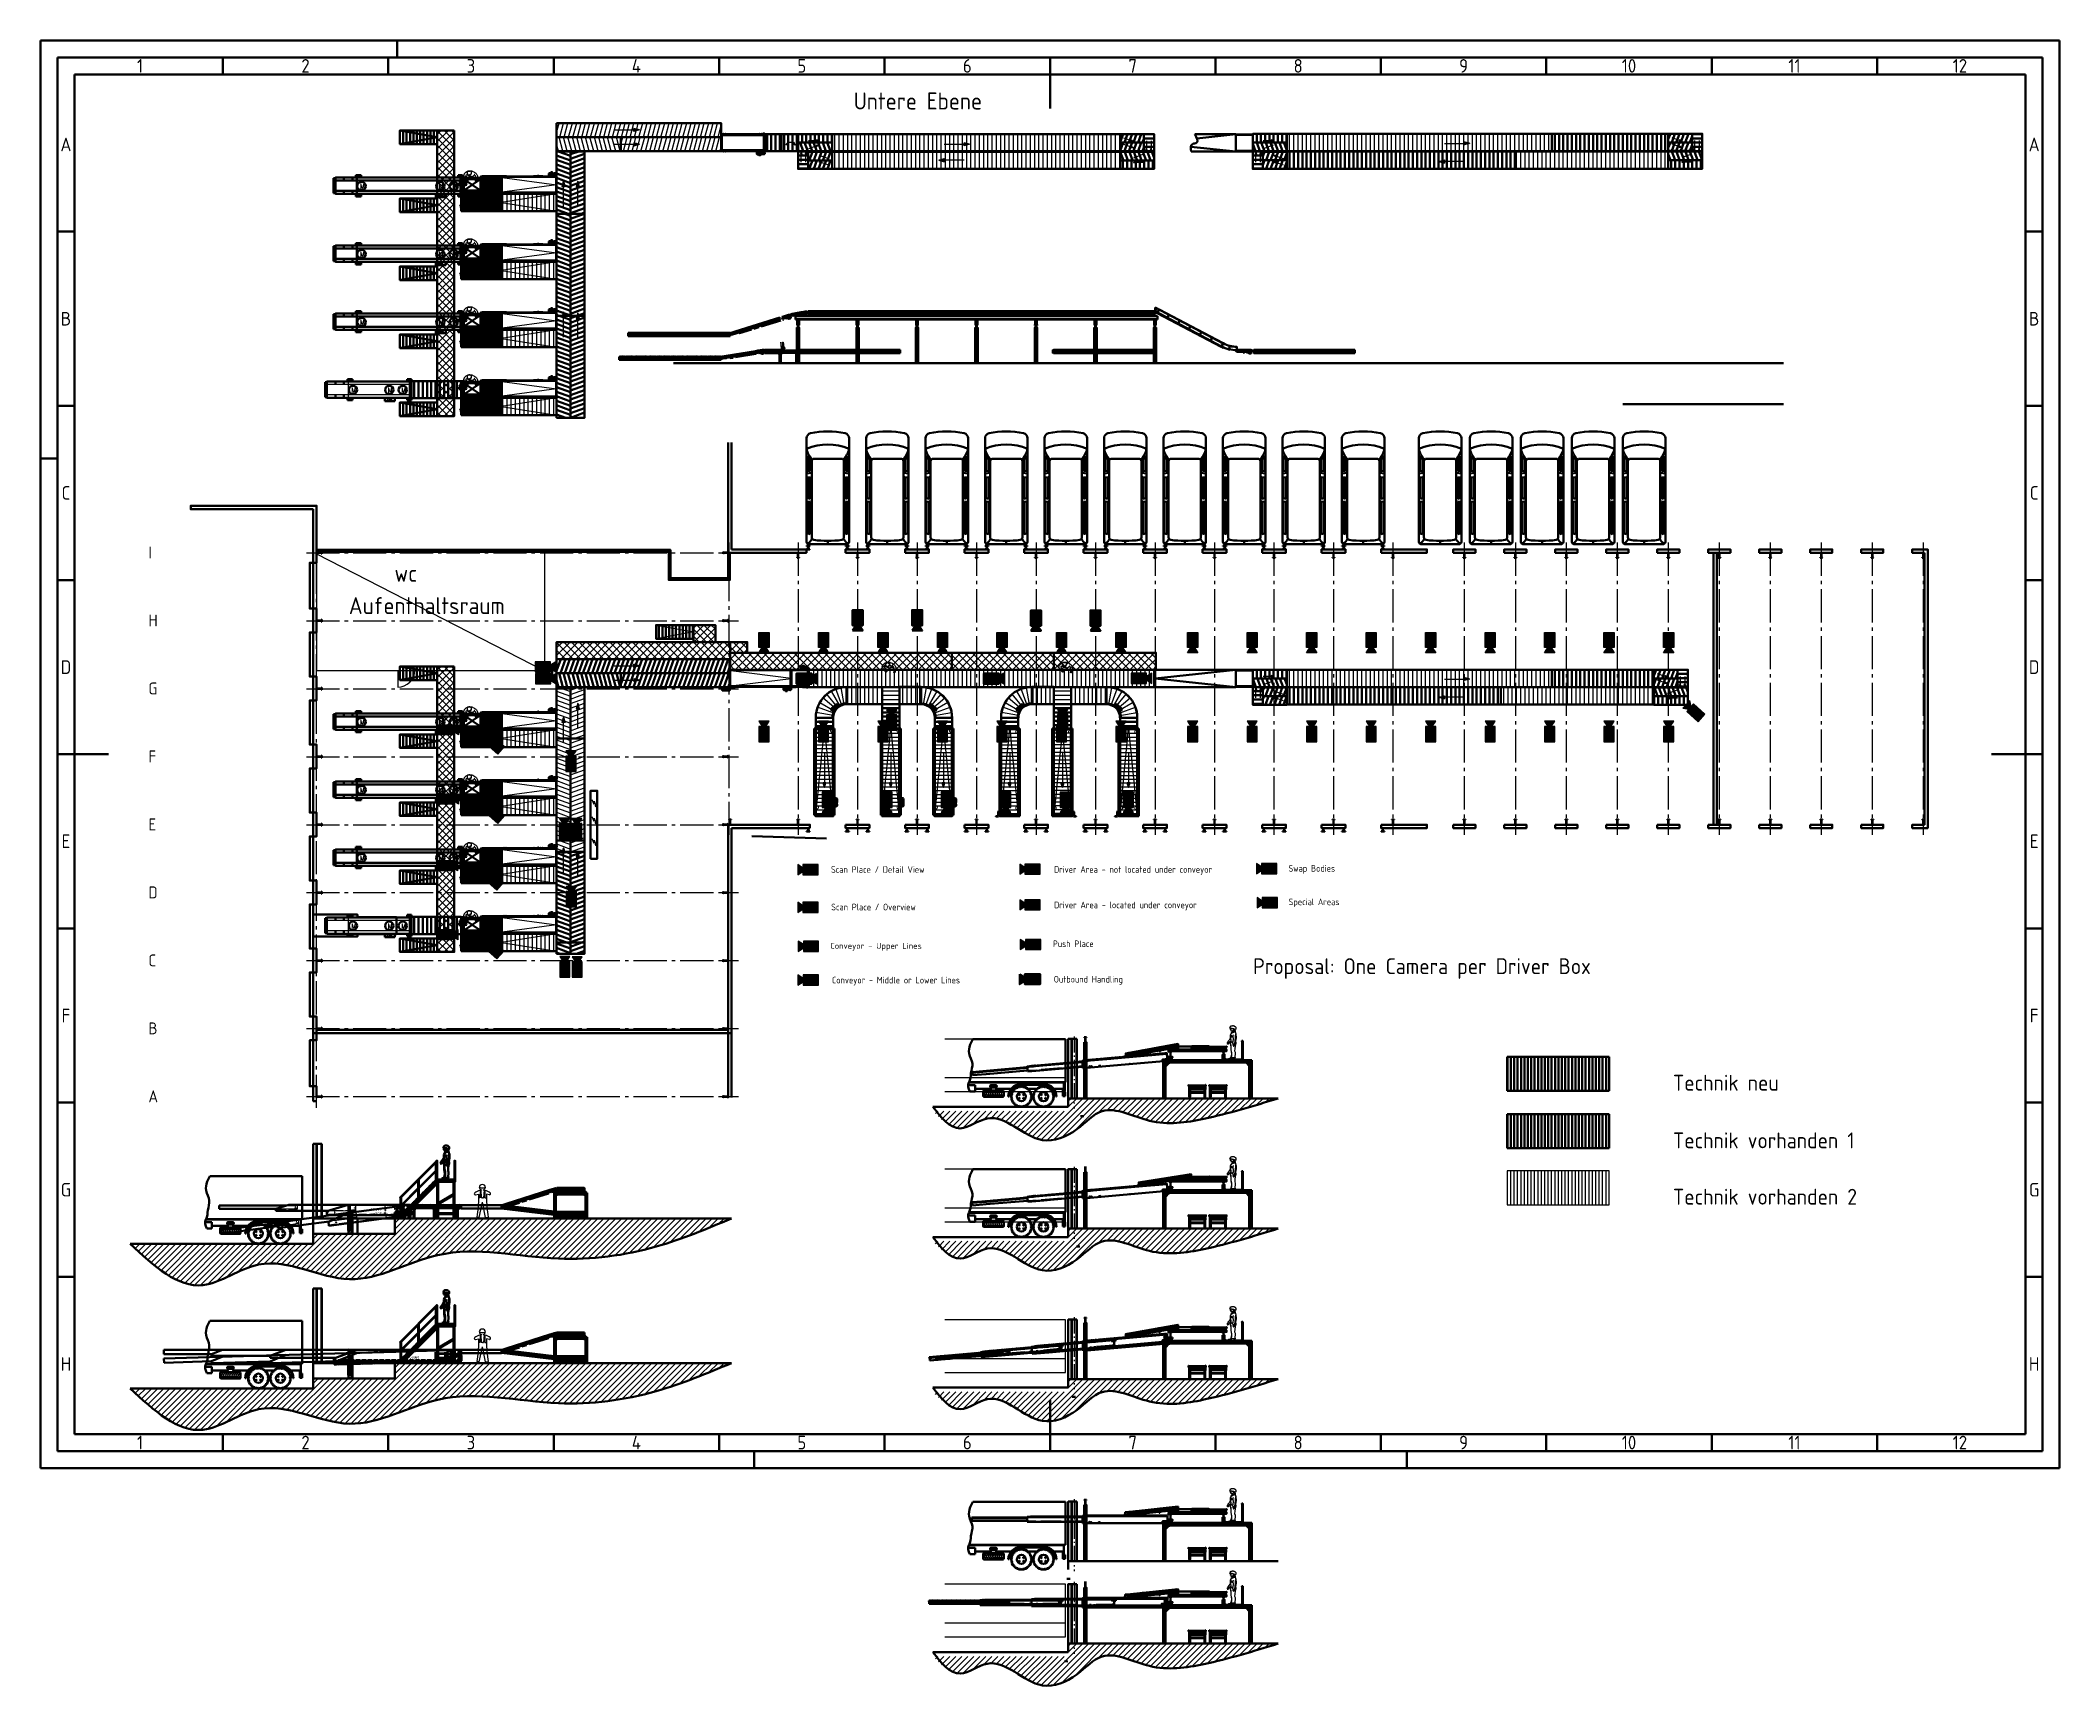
# Model space of a CAD drawing. Header units: millimetres. Extents: x 0 to 118800, y 79635 to 177025.
import ezdxf
from ezdxf.enums import TextEntityAlignment as Align

# ---------------------------------------------------------------- set-up
doc = ezdxf.new("R2010")
doc.units = ezdxf.units.MM
doc.header["$LTSCALE"] = 200
for name, pattern in [('AM_DIN_F_W050', [6.25, 4.75, -1.5]), ('AM_DIN_F_W050x2', [3.125, 2.25, -0.875]), ('AM_DIN_G_W050', [13.75, 9.75, -1.5, 1, -1.5]), ('AM_DIN_G_W050x2', [6.875, 4.75, -0.875, 0.375, -0.875]), ('AM_ISO02W050x2', [3.75, 3, -0.75]), ('AM_ISO08W050x2', [9, 6, -0.75, 1.5, -0.75]), ('AUSGEZOGEN', [0]), ('DASHDOTTED', [0.55, 0.25, -0.15, 0, -0.15]), ('DASHED', [0.4, 0.25, -0.15]), ('gen3', [6.25, 4.75, -1.5]), ('gen3a', [3.125, 2.25, -0.875]), ('gen7', [13.75, 9.75, -1.5, 1, -1.5]), ('gen7a', [6.875, 4.75, -0.875, 0.375, -0.875]), ('MITTE', [2, 1.25, -0.25, 0.25, -0.25]), ('MITTELLINIE-KURZ', [11, 5, -2.5, 1, -2.5]), ('PUNKT', [0.25, 0, -0.25]), ('UMRISS-KURZ', [10.5, 5, -1.5, 0.5, -1.5, 0.5, -1.5]), ('VERDECKT-KURZ', [1.75, 1.25, -0.5])]:
    doc.linetypes.add(name, pattern=pattern)
for name, color, linetype in [('1', 7, 'Continuous'), ('4', 3, 'Continuous'), ('CYAN', 4, 'Continuous'), ('DIN-SL35', 1, 'DASHED'), ('DIN-SP35', 1, 'DASHDOTTED'), ('DIN-VL70', 1, 'Continuous'), ('K_Bandver. Oben', 2, 'Continuous'), ('K_Bandver. Unten', 1, 'Continuous'), ('K_IP Detail', 3, 'Continuous'), ('K_IP Kameras', 3, 'Continuous'), ('K_IP Übersicht', 6, 'Continuous'), ('K_Pusher', 24, 'Continuous'), ('K_Sonder', 221, 'Continuous'), ('K_Torkameras', 5, 'Continuous'), ('K_TU_SSG', 4, 'Continuous'), ('K_TU_VSG', 144, 'Continuous'), ('MITTE', 7, 'Continuous'), ('TECHNOLOGIE', 4, 'Continuous')]:
    doc.layers.add(name, color=color, linetype=linetype)
for name, color, linetype, lineweight in [('2', 5, 'Continuous', 0), ('3', 6, 'gen3', 15), ('3A', 6, 'gen3a', 0), ('7', 4, 'gen7', 0), ('7A', 4, 'gen7a', 0), ('AM_0', 7, 'Continuous', 50), ('AM_0N', 7, 'Continuous', 50), ('AM_1', 14, 'Continuous', 50), ('AM_2', 5, 'Continuous', 50), ('AM_3', 6, 'AM_DIN_F_W050', 25), ('AM_3N', 6, 'AM_DIN_F_W050', 25), ('AM_4N', 3, 'Continuous', 25), ('AM_6', 255, 'Continuous', 35), ('AM_7', 4, 'AM_DIN_G_W050', 25), ('AM_7N', 4, 'AM_DIN_G_W050', 25), ('AM_8', 1, 'Continuous', 25), ('AM_9', 253, 'Continuous', 0), ('AM_9N', 253, 'Continuous', 0), ('AM_BOR', 7, 'Continuous', 50), ('K_Ausgang', 57, 'Continuous', 50), ('Positionsnummern-AM_0', 7, 'Continuous', 50), ('Tragrollen', 4, 'Continuous', 25)]:
    doc.layers.add(name, color=color, linetype=linetype, lineweight=lineweight)
doc.styles.add('ACDINTS', font='isocp.shx', dxfattribs={"height": 1})
doc.styles.add('SIMPLEX', font='simplex')
doc.styles.get("Standard").update_dxf_attribs({"font": 'ISOCP.SHX'})
pattern_1 = [(90, (0, 0), (-250, 2e-14), [])]

msp = doc.modelspace()

# ---------------------------------------------------------------- texts
for s, p in [('Proposal: One Camera per Driver Box', (71350, 122087)), ('Technik neu', (96054, 115228)), ('Technik vorhanden 1', (96054, 111837)), ('Technik vorhanden 2', (96054, 108521))]:
    msp.add_text(s, height=933.33).set_placement(p)
at = {"layer": 'AM_0'}
for s, p in [('Untere Ebene', (47851, 172958)), ('wc', (20832, 145168)), ('Aufenthaltsraum', (18149, 143268))]:
    msp.add_text(s, height=1000, dxfattribs=at).set_placement(p)
at = {"layer": 'AM_0', "char_height": 700, "width": 6561.51, "attachment_point": 1}
for s, insert in [('I', (6356, 147244)), ('H', (6356, 143244)), ('G', (6356, 139244)), ('F', (6356, 135244)), ('E', (6356, 131244)), ('D', (6356, 127244)), ('C', (6356, 123244)), ('B', (6356, 119244)), ('A', (6356, 115244))]:
    msp.add_mtext(s, dxfattribs=dict(at, insert=insert))
at = {"layer": 'K_Ausgang'}
msp.add_text('Outbound Handling', height=390.7, dxfattribs=at).set_placement((59623, 121591))
at = {"layer": 'K_Bandver. Oben', "color": 2}
msp.add_text('Conveyor - Upper Lines', height=351.63, dxfattribs=at).set_placement((46480, 123573))
at = {"layer": 'K_Bandver. Unten', "color": 4}
msp.add_text('Driver Area - not located under conveyor', height=390.7, dxfattribs=at).set_placement((59637, 128049))
at = {"layer": 'K_Bandver. Unten', "color": 1}
msp.add_text('Conveyor - Middle or Lower Lines', height=390.7, dxfattribs=at).set_placement((46573, 121538))
at = {"layer": 'K_IP Kameras', "color": 3}
msp.add_text('Scan Place / Detail View', height=390.7, dxfattribs=at).set_placement((46516, 128046))
at = {"layer": 'K_IP Übersicht', "color": 6}
msp.add_text('Scan Place / Overview', height=390.7, dxfattribs=at).set_placement((46530, 125838))
at = {"layer": 'K_Pusher', "color": 24}
msp.add_text('Push Place', height=390.7, dxfattribs=at).set_placement((59571, 123674))
at = {"layer": 'K_Sonder', "color": 221}
msp.add_text('Special Areas', height=390.7, dxfattribs=at).set_placement((73440, 126143))
at = {"layer": 'K_Torkameras', "color": 5}
msp.add_text('Swap Bodies', height=390.7, dxfattribs=at).set_placement((73432, 128112))
at = {"layer": 'K_TU_VSG'}
msp.add_text('Driver Area - located under conveyor', height=390.7, dxfattribs=at).set_placement((59643, 125962))

# ---------------------------------------------------------------- blocks, each defined once
blk = doc.blocks.new('gf bl1000 gb1000')
at = {"layer": 'AM_0'}
for p, q in [((-1000, 508), (-1000, 500)), ((-1000, 508), (-669, 508)), ((-1000, -500), (-1000, 500)), ((-1000, 500), (0, 500)), ((-996, 515), (-996, 508)), ((-882, 515), (-996, 515)), ((-996, 508), (-882, 508)), ((-984, 529), (-984, 515)), ((-894, 529), (-984, 529)), ((-984, 515), (-894, 515)), ((-956, 538), (-922, 538)), ((-956, 529), (-956, 538)), ((-952, 529), (-952, 538)), ((-939, 538), (-939, 508)), ((-926, 529), (-926, 538)), ((-922, 529), (-922, 538)), ((-894, 515), (-894, 529)), ((-882, 508), (-882, 515)), ((-830, 508), (-830, 510)), ((-830, 510), (-808, 510)), ((-808, 508), (-830, 508)), ((-828, 516), (-828, 510)), ((-824, 510), (-828, 510)), ((-812, 516), (-826, 516)), ((-824, 516), (-824, 510)), ((-824, 510), (-814, 510)), ((-814, 516), (-814, 510)), ((-810, 510), (-814, 510)), ((-810, 516), (-810, 510)), ((-808, 510), (-808, 508)), ((-710, 508), (-710, 510)), ((-710, 510), (-689, 510)), ((-689, 508), (-710, 508)), ((-708, 516), (-708, 510)), ((-704, 510), (-708, 510)), ((-692, 516), (-706, 516)), ((-704, 516), (-704, 510)), ((-704, 510), (-694, 510)), ((-694, 516), (-694, 510)), ((-690, 510), (-694, 510)), ((-690, 516), (-690, 510)), ((-689, 510), (-689, 508)), ((-669, 508), (-669, 500)), ((-290, 508), (-290, 500)), ((-290, 508), (0, 508)), ((-270, 508), (-270, 510)), ((-270, 510), (-250, 510)), ((-250, 508), (-270, 508)), ((-269, 516), (-269, 510)), ((-265, 510), (-269, 510)), ((-253, 516), (-267, 516)), ((-265, 516), (-265, 510)), ((-265, 510), (-255, 510)), ((-255, 516), (-255, 510)), ((-251, 510), (-255, 510)), ((-251, 516), (-251, 510)), ((-250, 510), (-250, 508)), ((-150, 508), (-150, 510)), ((-150, 510), (-130, 510)), ((-130, 508), (-150, 508)), ((-149, 516), (-149, 510)), ((-145, 510), (-149, 510)), ((-133, 516), (-147, 516)), ((-145, 516), (-145, 510)), ((-145, 510), (-135, 510)), ((-135, 516), (-135, 510)), ((-131, 510), (-135, 510)), ((-131, 516), (-131, 510)), ((-130, 510), (-130, 508)), ((0, 508), (0, 500)), ((0, -500), (0, 500)), ((-1001, -594), (-1001, -654)), ((-865, -594), (-1001, -594)), ((-865, -654), (-1001, -654)), ((-1000, -508), (-1000, -500)), ((-1000, -500), (0, -500)), ((-1000, -508), (-669, -508)), ((-996, -515), (-996, -508)), ((-996, -508), (-882, -508)), ((-882, -515), (-996, -515)), ((-984, -529), (-984, -515)), ((-984, -515), (-894, -515)), ((-894, -529), (-984, -529)), ((-894, -564), (-984, -564)), ((-984, -564), (-984, -594)), ((-984, -654), (-984, -680)), ((-894, -680), (-984, -680)), ((-956, -529), (-956, -538)), ((-956, -538), (-922, -538)), ((-956, -561), (-956, -564)), ((-922, -561), (-956, -561)), ((-956, -680), (-956, -684)), ((-922, -684), (-956, -684)), ((-952, -529), (-952, -538)), ((-949, -561), (-949, -538)), ((-939, -538), (-939, -508)), ((-929, -561), (-929, -538)), ((-926, -529), (-926, -538)), ((-922, -529), (-922, -538)), ((-922, -561), (-922, -564)), ((-922, -680), (-922, -684)), ((-894, -515), (-894, -529)), ((-894, -564), (-894, -594)), ((-865, -568), (-894, -568)), ((-894, -654), (-894, -680)), ((-865, -678), (-894, -678)), ((-882, -508), (-882, -515)), ((-865, -564), (-859, -564)), ((-865, -564), (-865, -684)), ((-865, -684), (-859, -684)), ((-859, -584), (-862, -584)), ((-862, -584), (-862, -664)), ((-862, -664), (-859, -664)), ((-851, -564), (-859, -564)), ((-859, -564), (-859, -684)), ((-859, -564), (-859, -684)), ((-859, -585), (-851, -585)), ((-859, -591), (-851, -591)), ((-859, -656), (-851, -656)), ((-859, -662), (-851, -662)), ((-859, -684), (-851, -684)), ((-851, -684), (-851, -564)), ((-851, -594), (-815, -594)), ((-851, -654), (-815, -654)), ((-808, -508), (-830, -508)), ((-830, -508), (-830, -510)), ((-830, -510), (-808, -510)), ((-824, -510), (-828, -510)), ((-828, -516), (-828, -510)), ((-812, -516), (-826, -516)), ((-824, -510), (-814, -510)), ((-824, -516), (-824, -510)), ((-815, -564), (-815, -684)), ((-810, -510), (-814, -510)), ((-814, -516), (-814, -510)), ((-810, -516), (-810, -510)), ((-795, -559), (-810, -559)), ((-810, -689), (-795, -689)), ((-808, -510), (-808, -508)), ((-795, -554), (-795, -694)), ((-665, -554), (-795, -554)), ((-665, -557), (-795, -557)), ((-665, -563), (-795, -563)), ((-665, -579), (-795, -579)), ((-665, -594), (-795, -594)), ((-665, -609), (-795, -609)), ((-665, -639), (-795, -639)), ((-665, -654), (-795, -654)), ((-665, -669), (-795, -669)), ((-665, -685), (-795, -685)), ((-665, -691), (-795, -691)), ((-795, -694), (-665, -694)), ((-752, -741), (-752, -694)), ((-752, -741), (-665, -741)), ((-669, -745), (-748, -745)), ((-689, -508), (-710, -508)), ((-710, -508), (-710, -510)), ((-710, -510), (-689, -510)), ((-704, -510), (-708, -510)), ((-708, -516), (-708, -510)), ((-692, -516), (-706, -516)), ((-704, -510), (-694, -510)), ((-704, -516), (-704, -510)), ((-690, -510), (-694, -510)), ((-694, -516), (-694, -510)), ((-690, -516), (-690, -510)), ((-689, -510), (-689, -508)), ((-669, -508), (-669, -500)), ((-665, -696), (-665, -551)), ((-665, -551), (-559, -551)), ((-559, -696), (-665, -696)), ((-665, -696), (-665, -741)), ((-559, -551), (-539, -571)), ((-539, -676), (-559, -696)), ((-539, -571), (-539, -676)), ((-290, -508), (-290, -500)), ((-290, -508), (0, -508)), ((-270, -508), (-270, -510)), ((-250, -508), (-270, -508)), ((-270, -510), (-250, -510)), ((-265, -510), (-269, -510)), ((-269, -516), (-269, -510)), ((-253, -516), (-267, -516)), ((-265, -516), (-265, -510)), ((-265, -510), (-255, -510)), ((-251, -510), (-255, -510)), ((-255, -516), (-255, -510)), ((-251, -516), (-251, -510)), ((-250, -510), (-250, -508)), ((-150, -508), (-150, -510)), ((-130, -508), (-150, -508)), ((-150, -510), (-130, -510)), ((-145, -510), (-149, -510)), ((-149, -516), (-149, -510)), ((-133, -516), (-147, -516)), ((-145, -510), (-135, -510)), ((-145, -516), (-145, -510)), ((-135, -516), (-135, -510)), ((-131, -510), (-135, -510)), ((-131, -516), (-131, -510)), ((-130, -510), (-130, -508)), ((0, -508), (0, -500))]:
    blk.add_line(p, q, dxfattribs=at)
for centre, radius, start, end in [((-826, 513), 3.73, 90, 128.21323), ((-826, 513), 3.73, 51.78677, 90), ((-819, 503), 13.7, 70.34717, 109.65285), ((-812, 513), 3.73, 90, 128.21323), ((-812, 513), 3.73, 51.78677, 90), ((-706, 513), 3.73, 90, 128.21323), ((-706, 513), 3.73, 51.78677, 90), ((-699, 503), 13.7, 70.34717, 109.65285), ((-692, 513), 3.73, 90, 128.21323), ((-692, 513), 3.73, 51.78677, 90), ((-267, 513), 3.73, 90, 128.21323), ((-267, 513), 3.73, 51.78677, 90), ((-260, 503), 13.7, 70.34717, 109.65285), ((-253, 513), 3.73, 90, 128.21323), ((-253, 513), 3.73, 51.78677, 90), ((-147, 513), 3.73, 90, 128.21323), ((-147, 513), 3.73, 51.78677, 90), ((-140, 503), 13.7, 70.34717, 109.65285), ((-133, 513), 3.73, 90, 128.21323), ((-133, 513), 3.73, 51.78677, 90), ((-826, -513), 3.73, 231.78677, 269.99999), ((-826, -513), 3.73, 269.99999, 308.21322), ((-819, -503), 13.7, 250.34715, 289.65285), ((-810, -564), 5, 90, 180), ((-810, -684), 5, 180, 269.99999), ((-812, -513), 3.73, 231.78677, 269.99999), ((-812, -513), 3.73, 269.99999, 308.21322), ((-748, -741), 4, 180, 269.99999), ((-706, -513), 3.73, 231.78677, 269.99999), ((-706, -513), 3.73, 269.99999, 308.21322), ((-699, -503), 13.7, 250.34715, 289.65285), ((-692, -513), 3.73, 231.78677, 269.99999), ((-692, -513), 3.73, 269.99999, 308.21322), ((-669, -741), 4, 269.99999, 0), ((-267, -513), 3.73, 231.78677, 269.99999), ((-267, -513), 3.73, 269.99999, 308.21322), ((-260, -503), 13.7, 250.34715, 289.65285), ((-253, -513), 3.73, 231.78677, 269.99999), ((-253, -513), 3.73, 269.99999, 308.21322), ((-147, -513), 3.73, 231.78677, 269.99999), ((-147, -513), 3.73, 269.99999, 308.21322), ((-140, -503), 13.7, 250.34715, 289.65285), ((-133, -513), 3.73, 231.78677, 269.99999), ((-133, -513), 3.73, 269.99999, 308.21322)]:
    blk.add_arc(centre, radius, start, end, dxfattribs=at)
at = {"layer": 'AM_3'}
for p, q in [((-1000, 497), (0, 497)), ((-1000, -498), (0, -498)), ((-949, -561), (-949, -665)), ((-949, -665), (-929, -665)), ((-929, -561), (-929, -665))]:
    blk.add_line(p, q, dxfattribs=at)
at = {"layer": 'AM_7'}
for p, q in [((-939, -508), (-939, 508)), ((-40, -508), (-40, 508)), ((-859, -624), (-1001, -624)), ((-939, -561), (-939, -684)), ((-859, -624), (-539, -624))]:
    blk.add_line(p, q, dxfattribs=at)
at = {"layer": 'TECHNOLOGIE'}
for p, q in [((-1000, 435), (0, 435)), ((-1000, -435), (0, -435))]:
    blk.add_line(p, q, dxfattribs=at)
blk = doc.blocks.new('gf bl4500 gb1000 ds')
at = {"layer": 'AM_0'}
for p, q in [((-2050, 508), (-2050, 500)), ((-2050, 508), (-1719, 508)), ((-2050, -500), (-2050, 500)), ((-2050, 500), (1541, 500)), ((-2046, 515), (-2046, 508)), ((-1932, 515), (-2046, 515)), ((-2046, 508), (-1932, 508)), ((-2034, 529), (-2034, 515)), ((-1944, 529), (-2034, 529)), ((-2034, 515), (-1944, 515)), ((-2006, 538), (-1972, 538)), ((-2006, 529), (-2006, 538)), ((-2002, 529), (-2002, 538)), ((-1989, 538), (-1989, 508)), ((-1976, 529), (-1976, 538)), ((-1972, 529), (-1972, 538)), ((-1944, 515), (-1944, 529)), ((-1932, 508), (-1932, 515)), ((-1880, 508), (-1880, 510)), ((-1880, 510), (-1858, 510)), ((-1858, 508), (-1880, 508)), ((-1878, 516), (-1878, 510)), ((-1874, 510), (-1878, 510)), ((-1862, 516), (-1876, 516)), ((-1874, 516), (-1874, 510)), ((-1874, 510), (-1864, 510)), ((-1864, 516), (-1864, 510)), ((-1860, 510), (-1864, 510)), ((-1860, 516), (-1860, 510)), ((-1858, 510), (-1858, 508)), ((-1760, 508), (-1760, 510)), ((-1760, 510), (-1738, 510)), ((-1738, 508), (-1760, 508)), ((-1758, 516), (-1758, 510)), ((-1754, 510), (-1758, 510)), ((-1742, 516), (-1756, 516)), ((-1754, 516), (-1754, 510)), ((-1754, 510), (-1744, 510)), ((-1744, 516), (-1744, 510)), ((-1740, 510), (-1744, 510)), ((-1740, 516), (-1740, 510)), ((-1738, 510), (-1738, 508)), ((-1719, 508), (-1719, 500)), ((1251, 508), (1251, 500)), ((1251, 508), (1541, 508)), ((1271, 508), (1271, 510)), ((1271, 510), (1292, 510)), ((1292, 508), (1271, 508)), ((1272, 516), (1272, 510)), ((1276, 510), (1272, 510)), ((1288, 516), (1275, 516)), ((1276, 510), (1287, 510)), ((1277, 516), (1277, 510)), ((1286, 516), (1286, 510)), ((1291, 510), (1287, 510)), ((1291, 516), (1291, 510)), ((1292, 510), (1292, 508)), ((1391, 508), (1391, 510)), ((1391, 510), (1412, 510)), ((1412, 508), (1391, 508)), ((1392, 516), (1392, 510)), ((1396, 510), (1392, 510)), ((1408, 516), (1395, 516)), ((1396, 510), (1407, 510)), ((1397, 516), (1397, 510)), ((1406, 516), (1406, 510)), ((1411, 510), (1407, 510)), ((1411, 516), (1411, 510)), ((1412, 510), (1412, 508)), ((1541, 508), (1541, 500)), ((1541, -500), (1541, 500)), ((-2051, -594), (-2051, -654)), ((-1915, -594), (-2051, -594)), ((-1915, -654), (-2051, -654)), ((-2050, -508), (-2050, -500)), ((-2050, -500), (1541, -500)), ((-2050, -508), (-1719, -508)), ((-2046, -515), (-2046, -508)), ((-2046, -508), (-1932, -508)), ((-1932, -515), (-2046, -515)), ((-2034, -529), (-2034, -515)), ((-2034, -515), (-1944, -515)), ((-1944, -529), (-2034, -529)), ((-1944, -564), (-2034, -564)), ((-2034, -564), (-2034, -594)), ((-2034, -654), (-2034, -680)), ((-1944, -680), (-2034, -680)), ((-2006, -529), (-2006, -538)), ((-2006, -538), (-1972, -538)), ((-2006, -561), (-2006, -564)), ((-1972, -561), (-2006, -561)), ((-2006, -680), (-2006, -684)), ((-1972, -684), (-2006, -684)), ((-2002, -529), (-2002, -538)), ((-1999, -561), (-1999, -538)), ((-1989, -538), (-1989, -508)), ((-1979, -561), (-1979, -538)), ((-1976, -529), (-1976, -538)), ((-1972, -529), (-1972, -538)), ((-1972, -561), (-1972, -564)), ((-1972, -680), (-1972, -684)), ((-1944, -515), (-1944, -529)), ((-1944, -564), (-1944, -594)), ((-1915, -568), (-1944, -568)), ((-1944, -654), (-1944, -680)), ((-1915, -678), (-1944, -678)), ((-1932, -508), (-1932, -515)), ((-1915, -564), (-1909, -564)), ((-1915, -564), (-1915, -684)), ((-1915, -684), (-1909, -684)), ((-1909, -584), (-1912, -584)), ((-1912, -584), (-1912, -664)), ((-1912, -664), (-1909, -664)), ((-1901, -564), (-1909, -564)), ((-1909, -564), (-1909, -684)), ((-1909, -564), (-1909, -684)), ((-1909, -585), (-1901, -585)), ((-1909, -591), (-1901, -591)), ((-1909, -656), (-1901, -656)), ((-1909, -662), (-1901, -662)), ((-1909, -684), (-1901, -684)), ((-1901, -684), (-1901, -564)), ((-1901, -594), (-1865, -594)), ((-1901, -654), (-1865, -654)), ((-1858, -508), (-1880, -508)), ((-1880, -508), (-1880, -510)), ((-1880, -510), (-1858, -510)), ((-1874, -510), (-1878, -510)), ((-1878, -516), (-1878, -510)), ((-1862, -516), (-1876, -516)), ((-1874, -510), (-1864, -510)), ((-1874, -516), (-1874, -510)), ((-1865, -564), (-1865, -684)), ((-1860, -510), (-1864, -510)), ((-1864, -516), (-1864, -510)), ((-1860, -516), (-1860, -510)), ((-1845, -559), (-1860, -559)), ((-1860, -689), (-1845, -689)), ((-1858, -510), (-1858, -508)), ((-1845, -554), (-1845, -694)), ((-1715, -554), (-1845, -554)), ((-1715, -557), (-1845, -557)), ((-1715, -563), (-1845, -563)), ((-1715, -579), (-1845, -579)), ((-1715, -594), (-1845, -594)), ((-1715, -609), (-1845, -609)), ((-1715, -639), (-1845, -639)), ((-1715, -654), (-1845, -654)), ((-1715, -669), (-1845, -669)), ((-1715, -685), (-1845, -685)), ((-1715, -691), (-1845, -691)), ((-1845, -694), (-1715, -694)), ((-1802, -741), (-1802, -694)), ((-1802, -741), (-1715, -741)), ((-1719, -745), (-1798, -745)), ((-1738, -508), (-1760, -508)), ((-1760, -508), (-1760, -510)), ((-1760, -510), (-1738, -510)), ((-1754, -510), (-1758, -510)), ((-1758, -516), (-1758, -510)), ((-1742, -516), (-1756, -516)), ((-1754, -510), (-1744, -510)), ((-1754, -516), (-1754, -510)), ((-1740, -510), (-1744, -510)), ((-1744, -516), (-1744, -510)), ((-1740, -516), (-1740, -510)), ((-1738, -510), (-1738, -508)), ((-1719, -508), (-1719, -500)), ((-1715, -696), (-1715, -551)), ((-1715, -551), (-1609, -551)), ((-1609, -696), (-1715, -696)), ((-1715, -696), (-1715, -741)), ((-1609, -551), (-1589, -571)), ((-1589, -676), (-1609, -696)), ((-1589, -571), (-1589, -676)), ((1251, -508), (1251, -500)), ((1251, -508), (1541, -508)), ((1271, -508), (1271, -510)), ((1292, -508), (1271, -508)), ((1271, -510), (1292, -510)), ((1276, -510), (1272, -510)), ((1272, -516), (1272, -510)), ((1288, -516), (1275, -516)), ((1276, -510), (1287, -510)), ((1277, -516), (1277, -510)), ((1286, -516), (1286, -510)), ((1291, -510), (1287, -510)), ((1291, -516), (1291, -510)), ((1292, -510), (1292, -508)), ((1391, -508), (1391, -510)), ((1412, -508), (1391, -508)), ((1391, -510), (1412, -510)), ((1396, -510), (1392, -510)), ((1392, -516), (1392, -510)), ((1408, -516), (1395, -516)), ((1396, -510), (1407, -510)), ((1397, -516), (1397, -510)), ((1406, -516), (1406, -510)), ((1411, -510), (1407, -510)), ((1411, -516), (1411, -510)), ((1412, -510), (1412, -508)), ((1541, -508), (1541, -500))]:
    blk.add_line(p, q, dxfattribs=at)
for centre, radius, start, end in [((-1876, 513), 3.73, 90, 128.21323), ((-1876, 513), 3.73, 51.78677, 90), ((-1869, 503), 13.7, 70.34717, 109.65285), ((-1862, 513), 3.73, 90, 128.21323), ((-1862, 513), 3.73, 51.78677, 90), ((-1756, 513), 3.73, 90, 128.21323), ((-1756, 513), 3.73, 51.78677, 90), ((-1749, 503), 13.7, 70.34717, 109.65285), ((-1742, 513), 3.73, 90, 128.21323), ((-1742, 513), 3.73, 51.78677, 90), ((1275, 513), 3.73, 90, 128.21323), ((1275, 513), 3.73, 51.78677, 90), ((1281, 503), 13.7, 70.34717, 109.65285), ((1288, 513), 3.73, 90, 128.21323), ((1288, 513), 3.73, 51.78677, 90), ((1395, 513), 3.73, 90, 128.21323), ((1395, 513), 3.73, 51.78677, 90), ((1401, 503), 13.7, 70.34717, 109.65285), ((1408, 513), 3.73, 90, 128.21323), ((1408, 513), 3.73, 51.78677, 90), ((-1876, -513), 3.73, 231.78677, 269.99999), ((-1876, -513), 3.73, 269.99999, 308.21322), ((-1869, -503), 13.7, 250.34715, 289.65285), ((-1860, -564), 5, 90, 180), ((-1860, -684), 5, 180, 269.99999), ((-1862, -513), 3.73, 231.78677, 269.99999), ((-1862, -513), 3.73, 269.99999, 308.21322), ((-1798, -741), 4, 180, 269.99999), ((-1756, -513), 3.73, 231.78677, 269.99999), ((-1756, -513), 3.73, 269.99999, 308.21322), ((-1749, -503), 13.7, 250.34715, 289.65285), ((-1742, -513), 3.73, 231.78677, 269.99999), ((-1742, -513), 3.73, 269.99999, 308.21322), ((-1719, -741), 4, 269.99999, 0), ((1275, -513), 3.73, 231.78677, 269.99999), ((1275, -513), 3.73, 269.99999, 308.21322), ((1281, -503), 13.7, 250.34715, 289.65285), ((1288, -513), 3.73, 231.78677, 269.99999), ((1288, -513), 3.73, 269.99999, 308.21322), ((1395, -513), 3.73, 231.78677, 269.99999), ((1395, -513), 3.73, 269.99999, 308.21322), ((1401, -503), 13.7, 250.34715, 289.65285), ((1408, -513), 3.73, 231.78677, 269.99999), ((1408, -513), 3.73, 269.99999, 308.21322)]:
    blk.add_arc(centre, radius, start, end, dxfattribs=at)
at = {"layer": 'AM_3'}
for p, q in [((-2050, 497), (1541, 497)), ((-2050, -498), (1541, -498)), ((-1999, -561), (-1999, -665)), ((-1999, -665), (-1979, -665)), ((-1979, -561), (-1979, -665))]:
    blk.add_line(p, q, dxfattribs=at)
at = {"layer": 'AM_7'}
for p, q in [((-1989, -508), (-1989, 508)), ((1501, -508), (1501, 508)), ((-1909, -624), (-2051, -624)), ((-1989, -561), (-1989, -684)), ((-1909, -624), (-1589, -624))]:
    blk.add_line(p, q, dxfattribs=at)
at = {"layer": 'TECHNOLOGIE'}
for p, q in [((-2050, 435), (1541, 435)), ((-2050, 0), (1501, 435)), ((1501, -435), (-2050, 0)), ((-2050, -435), (1541, -435))]:
    blk.add_line(p, q, dxfattribs=at)
blk = doc.blocks.new('tgf02 grube ds')
at = {"layer": 'AM_0'}
blk.add_lwpolyline([(4900, -500), (2600, -500), (2600, -650), (0, -650), (0, 650), (2600, 650), (2600, 500), (4900, 500)], close=True, dxfattribs=at)
blk = doc.blocks.new('pfeil gerade')
at = {"layer": 'TECHNOLOGIE'}
for p, q in [((0, 0), (1167.09, 0)), ((0, 0), (1167.09, 0)), ((1493.02, 0), (1167.09, 92.01)), ((1167.09, -91.28), (1167.09, 92.01)), ((1493.02, 0), (1167.09, 92.01)), ((1167.09, -91.28), (1167.09, 92.01)), ((1493.02, 0.72), (1167.09, -91.28)), ((1493.02, 0.72), (1167.09, -91.28)), ((1175.04, 79.89), (1463.71, 0.08)), ((1175.04, -81.95), (1175.04, 79.89)), ((1175.04, 79.89), (1463.71, 0.08)), ((1175.04, -81.95), (1175.04, 79.89)), ((1180.95, -78.62), (1182.92, 65.48)), ((1180.95, -78.62), (1182.92, 65.48)), ((1463.71, 0.08), (1180.95, -78.62)), ((1463.71, 0.08), (1180.95, -78.62)), ((1182.92, 65.48), (1429.23, 1.19)), ((1182.92, 65.48), (1429.23, 1.19)), ((1188.83, -65.32), (1191.78, 54.39)), ((1188.83, -65.32), (1191.78, 54.39)), ((1429.23, 1.19), (1188.83, -65.32)), ((1429.23, 1.19), (1188.83, -65.32)), ((1191.79, 54.39), (1393.76, 1.19)), ((1197.7, -55.35), (1200.65, 44.42)), ((1197.7, -55.35), (1200.65, 44.42)), ((1393.76, 1.19), (1197.7, -55.35)), ((1393.76, 1.19), (1197.7, -55.35)), ((1200.65, 44.42), (1364.2, 1.19)), ((1200.65, 44.42), (1364.2, 1.19)), ((1206.56, -43.15), (1209.52, 32.22)), ((1206.56, -43.15), (1209.52, 32.22)), ((1364.2, 1.19), (1206.57, -43.15)), ((1364.2, 1.19), (1206.57, -43.15)), ((1209.52, 32.22), (1336.62, 1.19)), ((1209.52, 32.22), (1336.62, 1.19)), ((1214.45, -29.85), (1216.42, 22.25)), ((1214.45, -29.85), (1216.42, 22.25)), ((1336.62, 1.19), (1214.45, -29.85)), ((1336.62, 1.19), (1214.45, -29.85)), ((1216.42, 22.25), (1307.06, 2.29)), ((1216.42, 22.25), (1307.06, 2.29)), ((1220.36, -17.65), (1223.31, 11.17)), ((1220.36, -17.65), (1223.31, 11.17)), ((1307.06, 2.29), (1220.36, -17.65)), ((1307.06, 2.29), (1220.36, -17.65)), ((1223.31, 11.17), (1278.49, 2.29)), ((1223.31, 11.17), (1278.49, 2.29)), ((1278.49, 2.29), (1231.2, -5.46)), ((1278.49, 2.29), (1231.2, -5.46)), ((1231.2, -5.46), (1231.2, 1.19)), ((1231.2, -5.46), (1231.2, 1.19))]:
    blk.add_line(p, q, dxfattribs=at)
blk = doc.blocks.new('gf bl3500 mit knick gb1000 ds')
at = {"layer": 'AM_0'}
for p, q in [((-3390, 508), (-3390, 500)), ((-3390, 508), (-3059, 508)), ((-3390, 500), (-150, 500)), ((-3390, -500), (-3390, 500)), ((-3387, 515), (-3387, 508)), ((-3272, 515), (-3387, 515)), ((-3387, 508), (-3272, 508)), ((-3374, 529), (-3374, 515)), ((-3284, 529), (-3374, 529)), ((-3374, 515), (-3284, 515)), ((-3347, 538), (-3312, 538)), ((-3347, 529), (-3347, 538)), ((-3342, 529), (-3342, 538)), ((-3329, 538), (-3329, 508)), ((-3317, 529), (-3317, 538)), ((-3312, 529), (-3312, 538)), ((-3284, 515), (-3284, 529)), ((-3272, 508), (-3272, 515)), ((-3220, 508), (-3220, 510)), ((-3220, 510), (-3199, 510)), ((-3199, 508), (-3220, 508)), ((-3218, 516), (-3218, 510)), ((-3214, 510), (-3218, 510)), ((-3202, 516), (-3216, 516)), ((-3214, 516), (-3214, 510)), ((-3214, 510), (-3204, 510)), ((-3204, 516), (-3204, 510)), ((-3200, 510), (-3204, 510)), ((-3200, 516), (-3200, 510)), ((-3199, 510), (-3199, 508)), ((-3100, 508), (-3100, 510)), ((-3100, 510), (-3079, 510)), ((-3079, 508), (-3100, 508)), ((-3098, 516), (-3098, 510)), ((-3094, 510), (-3098, 510)), ((-3082, 516), (-3096, 516)), ((-3094, 516), (-3094, 510)), ((-3094, 510), (-3084, 510)), ((-3084, 516), (-3084, 510)), ((-3080, 510), (-3084, 510)), ((-3080, 516), (-3080, 510)), ((-3079, 510), (-3079, 508)), ((-3059, 508), (-3059, 500)), ((-2574, 508), (-2574, 500)), ((-2243, 508), (-2574, 508)), ((-2534, 510), (-2555, 510)), ((-2555, 510), (-2555, 508)), ((-2555, 508), (-2534, 508)), ((-2554, 516), (-2554, 510)), ((-2554, 510), (-2550, 510)), ((-2551, 516), (-2537, 516)), ((-2539, 510), (-2550, 510)), ((-2549, 516), (-2549, 510)), ((-2540, 516), (-2540, 510)), ((-2539, 510), (-2535, 510)), ((-2535, 516), (-2535, 510)), ((-2534, 508), (-2534, 510)), ((-2414, 510), (-2435, 510)), ((-2435, 510), (-2435, 508)), ((-2435, 508), (-2414, 508)), ((-2434, 516), (-2434, 510)), ((-2434, 510), (-2430, 510)), ((-2431, 516), (-2417, 516)), ((-2419, 510), (-2430, 510)), ((-2429, 516), (-2429, 510)), ((-2420, 516), (-2420, 510)), ((-2419, 510), (-2415, 510)), ((-2415, 516), (-2415, 510)), ((-2414, 508), (-2414, 510)), ((-2365, 508), (-2365, 500)), ((-2365, 508), (-2034, 508)), ((-2362, 515), (-2362, 508)), ((-2247, 515), (-2362, 515)), ((-2362, 508), (-2362, 515)), ((-2362, 515), (-2247, 515)), ((-2362, 508), (-2247, 508)), ((-2247, 508), (-2362, 508)), ((-2349, 529), (-2349, 515)), ((-2259, 529), (-2349, 529)), ((-2349, 515), (-2349, 529)), ((-2349, 529), (-2259, 529)), ((-2349, 515), (-2259, 515)), ((-2259, 515), (-2349, 515)), ((-2322, 538), (-2287, 538)), ((-2322, 529), (-2322, 538)), ((-2287, 538), (-2322, 538)), ((-2322, 529), (-2322, 538)), ((-2317, 529), (-2317, 538)), ((-2317, 529), (-2317, 538)), ((-2304, 538), (-2304, 508)), ((-2304, 538), (-2304, 508)), ((-2292, 529), (-2292, 538)), ((-2292, 529), (-2292, 538)), ((-2287, 529), (-2287, 538)), ((-2287, 529), (-2287, 538)), ((-2259, 515), (-2259, 529)), ((-2259, 529), (-2259, 515)), ((-2247, 508), (-2247, 515)), ((-2247, 515), (-2247, 508)), ((-2243, 508), (-2243, 500)), ((-2195, 508), (-2195, 510)), ((-2195, 510), (-2174, 510)), ((-2174, 508), (-2195, 508)), ((-2194, 516), (-2194, 510)), ((-2190, 510), (-2194, 510)), ((-2177, 516), (-2191, 516)), ((-2190, 510), (-2179, 510)), ((-2189, 516), (-2189, 510)), ((-2180, 516), (-2180, 510)), ((-2175, 510), (-2179, 510)), ((-2175, 516), (-2175, 510)), ((-2174, 510), (-2174, 508)), ((-2075, 508), (-2075, 510)), ((-2075, 510), (-2054, 510)), ((-2054, 508), (-2075, 508)), ((-2074, 516), (-2074, 510)), ((-2070, 510), (-2074, 510)), ((-2057, 516), (-2071, 516)), ((-2070, 510), (-2059, 510)), ((-2069, 516), (-2069, 510)), ((-2060, 516), (-2060, 510)), ((-2055, 510), (-2059, 510)), ((-2055, 516), (-2055, 510)), ((-2054, 510), (-2054, 508)), ((-2034, 508), (-2034, 500)), ((-440, 508), (-440, 500)), ((-440, 508), (-150, 508)), ((-420, 508), (-420, 510)), ((-420, 510), (-400, 510)), ((-400, 508), (-420, 508)), ((-419, 516), (-419, 510)), ((-415, 510), (-419, 510)), ((-403, 516), (-417, 516)), ((-415, 516), (-415, 510)), ((-415, 510), (-405, 510)), ((-405, 516), (-405, 510)), ((-401, 510), (-405, 510)), ((-401, 516), (-401, 510)), ((-400, 510), (-400, 508)), ((-300, 508), (-300, 510)), ((-300, 510), (-280, 510)), ((-280, 508), (-300, 508)), ((-299, 516), (-299, 510)), ((-295, 510), (-299, 510)), ((-283, 516), (-297, 516)), ((-295, 516), (-295, 510)), ((-295, 510), (-285, 510)), ((-285, 516), (-285, 510)), ((-281, 510), (-285, 510)), ((-281, 516), (-281, 510)), ((-280, 510), (-280, 508)), ((-150, 508), (-150, 500)), ((-150, -500), (-150, 500)), ((-3391, -594), (-3391, -654)), ((-3255, -594), (-3391, -594)), ((-3255, -654), (-3391, -654)), ((-3390, -500), (-150, -500)), ((-3390, -508), (-3390, -500)), ((-3390, -508), (-3059, -508)), ((-3387, -515), (-3387, -508)), ((-3387, -508), (-3272, -508)), ((-3272, -515), (-3387, -515)), ((-3374, -529), (-3374, -515)), ((-3374, -515), (-3284, -515)), ((-3284, -529), (-3374, -529)), ((-3284, -564), (-3374, -564)), ((-3374, -564), (-3374, -594)), ((-3374, -654), (-3374, -680)), ((-3284, -680), (-3374, -680)), ((-3347, -529), (-3347, -538)), ((-3347, -538), (-3312, -538)), ((-3347, -561), (-3347, -564)), ((-3312, -561), (-3347, -561)), ((-3347, -680), (-3347, -684)), ((-3312, -684), (-3347, -684)), ((-3342, -529), (-3342, -538)), ((-3339, -561), (-3339, -538)), ((-3329, -538), (-3329, -508)), ((-3319, -561), (-3319, -538)), ((-3317, -529), (-3317, -538)), ((-3312, -529), (-3312, -538)), ((-3312, -561), (-3312, -564)), ((-3312, -680), (-3312, -684)), ((-3284, -515), (-3284, -529)), ((-3284, -564), (-3284, -594)), ((-3255, -568), (-3284, -568)), ((-3284, -654), (-3284, -680)), ((-3255, -678), (-3284, -678)), ((-3272, -508), (-3272, -515)), ((-3255, -564), (-3249, -564)), ((-3255, -564), (-3255, -684)), ((-3255, -684), (-3249, -684)), ((-3249, -584), (-3252, -584)), ((-3252, -584), (-3252, -664)), ((-3252, -664), (-3249, -664)), ((-3241, -564), (-3249, -564)), ((-3249, -564), (-3249, -684)), ((-3249, -564), (-3249, -684)), ((-3249, -585), (-3241, -585)), ((-3249, -591), (-3241, -591)), ((-3249, -656), (-3241, -656)), ((-3249, -662), (-3241, -662)), ((-3249, -684), (-3241, -684)), ((-3241, -684), (-3241, -564)), ((-3241, -594), (-3205, -594)), ((-3241, -654), (-3205, -654)), ((-3199, -508), (-3220, -508)), ((-3220, -508), (-3220, -510)), ((-3220, -510), (-3199, -510)), ((-3214, -510), (-3218, -510)), ((-3218, -516), (-3218, -510)), ((-3202, -516), (-3216, -516)), ((-3214, -510), (-3204, -510)), ((-3214, -516), (-3214, -510)), ((-3205, -564), (-3205, -684)), ((-3200, -510), (-3204, -510)), ((-3204, -516), (-3204, -510)), ((-3200, -516), (-3200, -510)), ((-3185, -559), (-3200, -559)), ((-3200, -689), (-3185, -689)), ((-3199, -510), (-3199, -508)), ((-3185, -554), (-3185, -694)), ((-3055, -554), (-3185, -554)), ((-3055, -557), (-3185, -557)), ((-3055, -563), (-3185, -563)), ((-3055, -579), (-3185, -579)), ((-3055, -594), (-3185, -594)), ((-3055, -609), (-3185, -609)), ((-3055, -639), (-3185, -639)), ((-3055, -654), (-3185, -654)), ((-3055, -669), (-3185, -669)), ((-3055, -685), (-3185, -685)), ((-3055, -691), (-3185, -691)), ((-3185, -694), (-3055, -694)), ((-3142, -741), (-3142, -694)), ((-3142, -741), (-3055, -741)), ((-3059, -745), (-3138, -745)), ((-3079, -508), (-3100, -508)), ((-3100, -508), (-3100, -510)), ((-3100, -510), (-3079, -510)), ((-3094, -510), (-3098, -510)), ((-3098, -516), (-3098, -510)), ((-3082, -516), (-3096, -516)), ((-3094, -510), (-3084, -510)), ((-3094, -516), (-3094, -510)), ((-3080, -510), (-3084, -510)), ((-3084, -516), (-3084, -510)), ((-3080, -516), (-3080, -510)), ((-3079, -510), (-3079, -508)), ((-3059, -508), (-3059, -500)), ((-3055, -696), (-3055, -551)), ((-3055, -551), (-2949, -551)), ((-2949, -696), (-3055, -696)), ((-3055, -696), (-3055, -741)), ((-2949, -551), (-2929, -571)), ((-2929, -676), (-2949, -696)), ((-2929, -571), (-2929, -676)), ((-2574, -508), (-2574, -500)), ((-2243, -508), (-2574, -508)), ((-2555, -508), (-2534, -508)), ((-2555, -510), (-2555, -508)), ((-2534, -510), (-2555, -510)), ((-2554, -510), (-2550, -510)), ((-2554, -516), (-2554, -510)), ((-2551, -516), (-2537, -516)), ((-2539, -510), (-2550, -510)), ((-2549, -516), (-2549, -510)), ((-2540, -516), (-2540, -510)), ((-2539, -510), (-2535, -510)), ((-2535, -516), (-2535, -510)), ((-2534, -508), (-2534, -510)), ((-2435, -508), (-2414, -508)), ((-2435, -510), (-2435, -508)), ((-2414, -510), (-2435, -510)), ((-2434, -510), (-2430, -510)), ((-2434, -516), (-2434, -510)), ((-2431, -516), (-2417, -516)), ((-2419, -510), (-2430, -510)), ((-2429, -516), (-2429, -510)), ((-2420, -516), (-2420, -510)), ((-2419, -510), (-2415, -510)), ((-2415, -516), (-2415, -510)), ((-2414, -508), (-2414, -510)), ((-2365, -508), (-2365, -500)), ((-2365, -508), (-2034, -508)), ((-2362, -515), (-2362, -508)), ((-2362, -508), (-2247, -508)), ((-2362, -508), (-2362, -515)), ((-2247, -508), (-2362, -508)), ((-2247, -515), (-2362, -515)), ((-2362, -515), (-2247, -515)), ((-2349, -529), (-2349, -515)), ((-2349, -515), (-2259, -515)), ((-2349, -515), (-2349, -529)), ((-2259, -515), (-2349, -515)), ((-2259, -529), (-2349, -529)), ((-2349, -529), (-2259, -529)), ((-2322, -529), (-2322, -538)), ((-2322, -529), (-2322, -538)), ((-2322, -538), (-2287, -538)), ((-2287, -538), (-2322, -538)), ((-2317, -529), (-2317, -538)), ((-2317, -529), (-2317, -538)), ((-2304, -538), (-2304, -508)), ((-2304, -538), (-2304, -508)), ((-2292, -529), (-2292, -538)), ((-2292, -529), (-2292, -538)), ((-2287, -529), (-2287, -538)), ((-2287, -529), (-2287, -538)), ((-2259, -515), (-2259, -529)), ((-2259, -529), (-2259, -515)), ((-2247, -508), (-2247, -515)), ((-2247, -515), (-2247, -508)), ((-2243, -508), (-2243, -500)), ((-2174, -508), (-2195, -508)), ((-2195, -508), (-2195, -510)), ((-2195, -510), (-2174, -510)), ((-2190, -510), (-2194, -510)), ((-2194, -516), (-2194, -510)), ((-2177, -516), (-2191, -516)), ((-2190, -510), (-2179, -510)), ((-2189, -516), (-2189, -510)), ((-2180, -516), (-2180, -510)), ((-2175, -510), (-2179, -510)), ((-2175, -516), (-2175, -510)), ((-2174, -510), (-2174, -508)), ((-2054, -508), (-2075, -508)), ((-2075, -508), (-2075, -510)), ((-2075, -510), (-2054, -510)), ((-2070, -510), (-2074, -510)), ((-2074, -516), (-2074, -510)), ((-2057, -516), (-2071, -516)), ((-2070, -510), (-2059, -510)), ((-2069, -516), (-2069, -510)), ((-2060, -516), (-2060, -510)), ((-2055, -510), (-2059, -510)), ((-2055, -516), (-2055, -510)), ((-2054, -510), (-2054, -508)), ((-2034, -508), (-2034, -500)), ((-440, -508), (-440, -500)), ((-440, -508), (-150, -508)), ((-420, -508), (-420, -510)), ((-400, -508), (-420, -508)), ((-420, -510), (-400, -510)), ((-415, -510), (-419, -510)), ((-419, -516), (-419, -510)), ((-403, -516), (-417, -516)), ((-415, -516), (-415, -510)), ((-415, -510), (-405, -510)), ((-401, -510), (-405, -510)), ((-405, -516), (-405, -510)), ((-401, -516), (-401, -510)), ((-400, -510), (-400, -508)), ((-300, -508), (-300, -510)), ((-280, -508), (-300, -508)), ((-300, -510), (-280, -510)), ((-295, -510), (-299, -510)), ((-299, -516), (-299, -510)), ((-283, -516), (-297, -516)), ((-295, -510), (-285, -510)), ((-295, -516), (-295, -510)), ((-285, -516), (-285, -510)), ((-281, -510), (-285, -510)), ((-281, -516), (-281, -510)), ((-280, -510), (-280, -508)), ((-150, -508), (-150, -500))]:
    blk.add_line(p, q, dxfattribs=at)
for centre, radius, start, end in [((-3216, 513), 3.73, 90, 128.21323), ((-3216, 513), 3.73, 51.78677, 90), ((-3209, 503), 13.7, 70.34717, 109.65285), ((-3202, 513), 3.73, 90, 128.21323), ((-3202, 513), 3.73, 51.78677, 90), ((-3096, 513), 3.73, 90, 128.21323), ((-3096, 513), 3.73, 51.78677, 90), ((-3089, 503), 13.7, 70.34717, 109.65285), ((-3082, 513), 3.73, 90, 128.21323), ((-3082, 513), 3.73, 51.78677, 90), ((-2551, 513), 3.73, 90, 128.21323), ((-2551, 513), 3.73, 51.78677, 90), ((-2544, 503), 13.7, 70.34715, 109.65283), ((-2537, 513), 3.73, 90, 128.21323), ((-2537, 513), 3.73, 51.78677, 90), ((-2431, 513), 3.73, 90, 128.21323), ((-2431, 513), 3.73, 51.78677, 90), ((-2424, 503), 13.7, 70.34715, 109.65283), ((-2417, 513), 3.73, 90, 128.21323), ((-2417, 513), 3.73, 51.78677, 90), ((-2191, 513), 3.73, 90, 128.21323), ((-2191, 513), 3.73, 51.78677, 90), ((-2184, 503), 13.7, 70.34717, 109.65285), ((-2177, 513), 3.73, 90, 128.21323), ((-2177, 513), 3.73, 51.78677, 90), ((-2071, 513), 3.73, 90, 128.21323), ((-2071, 513), 3.73, 51.78677, 90), ((-2064, 503), 13.7, 70.34717, 109.65285), ((-2057, 513), 3.73, 90, 128.21323), ((-2057, 513), 3.73, 51.78677, 90), ((-417, 513), 3.73, 90, 128.21323), ((-417, 513), 3.73, 51.78677, 90), ((-410, 503), 13.7, 70.34717, 109.65285), ((-403, 513), 3.73, 90, 128.21323), ((-403, 513), 3.73, 51.78677, 90), ((-297, 513), 3.73, 90, 128.21323), ((-297, 513), 3.73, 51.78677, 90), ((-290, 503), 13.7, 70.34717, 109.65285), ((-283, 513), 3.73, 90, 128.21323), ((-283, 513), 3.73, 51.78677, 90), ((-3216, -513), 3.73, 231.78677, 269.99999), ((-3216, -513), 3.73, 269.99999, 308.21322), ((-3209, -503), 13.7, 250.34715, 289.65285), ((-3200, -564), 5, 90, 180), ((-3200, -684), 5, 180, 269.99999), ((-3202, -513), 3.73, 231.78677, 269.99999), ((-3202, -513), 3.73, 269.99999, 308.21322), ((-3138, -741), 4, 180, 269.99999), ((-3096, -513), 3.73, 231.78677, 269.99999), ((-3096, -513), 3.73, 269.99999, 308.21322), ((-3089, -503), 13.7, 250.34715, 289.65285), ((-3082, -513), 3.73, 231.78677, 269.99999), ((-3082, -513), 3.73, 269.99999, 308.21322), ((-3059, -741), 4, 269.99999, 0), ((-2551, -513), 3.73, 231.78678, 270.00001), ((-2551, -513), 3.73, 270.00001, 308.21323), ((-2544, -503), 13.7, 250.34715, 289.65285), ((-2537, -513), 3.73, 231.78678, 270.00001), ((-2537, -513), 3.73, 270.00001, 308.21323), ((-2431, -513), 3.73, 231.78678, 270.00001), ((-2431, -513), 3.73, 270.00001, 308.21323), ((-2424, -503), 13.7, 250.34715, 289.65285), ((-2417, -513), 3.73, 231.78678, 270.00001), ((-2417, -513), 3.73, 270.00001, 308.21323), ((-2191, -513), 3.73, 231.78677, 269.99999), ((-2191, -513), 3.73, 269.99999, 308.21322), ((-2184, -503), 13.7, 250.34715, 289.65285), ((-2177, -513), 3.73, 231.78677, 269.99999), ((-2177, -513), 3.73, 269.99999, 308.21322), ((-2071, -513), 3.73, 231.78677, 269.99999), ((-2071, -513), 3.73, 269.99999, 308.21322), ((-2064, -503), 13.7, 250.34715, 289.65285), ((-2057, -513), 3.73, 231.78677, 269.99999), ((-2057, -513), 3.73, 269.99999, 308.21322), ((-417, -513), 3.73, 231.78677, 269.99999), ((-417, -513), 3.73, 269.99999, 308.21322), ((-410, -503), 13.7, 250.34715, 289.65285), ((-403, -513), 3.73, 231.78677, 269.99999), ((-403, -513), 3.73, 269.99999, 308.21322), ((-297, -513), 3.73, 231.78677, 269.99999), ((-297, -513), 3.73, 269.99999, 308.21322), ((-290, -503), 13.7, 250.34715, 289.65285), ((-283, -513), 3.73, 231.78677, 269.99999), ((-283, -513), 3.73, 269.99999, 308.21322)]:
    blk.add_arc(centre, radius, start, end, dxfattribs=at)
at = {"layer": 'AM_3'}
for p, q in [((-3390, 497), (-150, 497)), ((-3390, -498), (-150, -498)), ((-3339, -561), (-3339, -665)), ((-3339, -665), (-3319, -665)), ((-3319, -561), (-3319, -665))]:
    blk.add_line(p, q, dxfattribs=at)
at = {"layer": 'AM_7'}
for p, q in [((-3329, -508), (-3329, 508)), ((-190, -508), (-190, 508)), ((-3249, -624), (-3391, -624)), ((-3329, -561), (-3329, -684)), ((-3249, -624), (-2929, -624))]:
    blk.add_line(p, q, dxfattribs=at)
at = {"layer": 'TECHNOLOGIE'}
for p, q in [((-3390, 435), (-150, 435)), ((-3390, 0), (-190, 435)), ((-190, -435), (-3390, 0)), ((-3390, -435), (-150, -435))]:
    blk.add_line(p, q, dxfattribs=at)
blk = doc.blocks.new('*U207')
at = {"layer": 'AM_0N'}
for p, q in [((32069, 109226), (32169, 109226)), ((32069, 107708), (32069, 109226)), ((32079, 109226), (32079, 107708)), ((32159, 109226), (32159, 107708)), ((32169, 109226), (32169, 107708)), ((32169, 107708), (32069, 107708))]:
    blk.add_line(p, q, dxfattribs=at)
blk = doc.blocks.new('*U208')
at = {"layer": 'AM_0N'}
for p, q in [((30324, 109226), (30224, 109226)), ((30224, 109226), (30224, 107708)), ((30234, 109226), (30234, 107708)), ((30314, 109226), (30314, 107708)), ((30324, 107708), (30324, 109226)), ((30224, 107708), (30324, 107708))]:
    blk.add_line(p, q, dxfattribs=at)
blk = doc.blocks.new('fischgrätbahn 6000b ds')
at = {"layer": 'AM_2'}
h = blk.add_hatch(dxfattribs=at)
h.set_pattern_fill('_USER', color=256, scale=250, angle=70, style=0, pattern_type=0)
h.set_pattern_definition([(70, (-59658.84, -107073.41), (-234.92316, 85.50504), [])])
h.paths.add_polyline_path([(0, 821.5), (6000, 821.5), (6000, 0), (0, 0)])
h = blk.add_hatch(dxfattribs=at)
h.set_pattern_fill('_USER', color=256, scale=250, angle=110, style=0, pattern_type=0)
h.set_pattern_definition([(110, (-59658.84, -107073.41), (-234.92316, -85.50504), [])])
h.paths.add_polyline_path([(0, 0), (6000, 0), (6000, -821.5), (0, -821.5)])
for points in [[(0, 821.5), (6000, 821.5), (6000, 0), (0, 0)], [(0, 0), (6000, 0), (6000, -821.5), (0, -821.5)]]:
    blk.add_lwpolyline(points, close=True, dxfattribs=at)
blk = doc.blocks.new('ma rücken')
at = {"layer": 'CYAN'}
for p, q in [((-669, 1393), (-490, 1423)), ((-490, 1423), (-490, 1018)), ((-406, 1215), (-490, 1215)), ((-317, 1666), (-421, 1651)), ((-399, 1654), (-406, 1215)), ((-356, 1660), (-330, 1215)), ((-260, 1215), (-330, 1215)), ((-317, 1690), (-317, 1666)), ((-260, 1215), (-190, 1215)), ((-202, 1690), (-202, 1666)), ((-202, 1666), (-98, 1651)), ((-164, 1660), (-190, 1215)), ((-120, 1654), (-114, 1215)), ((-114, 1215), (-29, 1215)), ((150, 1393), (-29, 1423)), ((-29, 1423), (-29, 1018)), ((-447, 65), (-596, 84)), ((-576, 225), (-595, 84)), ((-581, 82), (-577, 56)), ((-577, 56), (-577, 55)), ((-533, 516), (-576, 225)), ((-576, 11), (-571, 0)), ((-468, 0), (-571, 0)), ((-490, 1018), (-533, 516)), ((-471, 68), (-464, 48)), ((-466, 5), (-468, 0)), ((-447, 65), (-260, 957)), ((-72, 65), (-260, 957)), ((-72, 65), (76, 84)), ((-48, 68), (-55, 48)), ((-54, 5), (-52, 0)), ((-52, 0), (52, 0)), ((-29, 1018), (14, 516)), ((14, 516), (57, 225)), ((57, 11), (52, 0)), ((57, 225), (76, 84)), ((61, 82), (57, 56)), ((57, 56), (58, 55))]:
    blk.add_line(p, q, dxfattribs=at)
for centre, radius, start, end in [((-631, 1433), 110, 139.04468, 170.28033), ((-679, 1452), 59.9, 180.00002, 279.57678), ((-195, 833), 849, 105.45818, 127.65445), ((-260, 1814), 186, 5.13069, 174.86931), ((-255, 2306), 512, 248.22406, 269.44299), ((-303, 1826), 136, 178.68689, 263.88215), ((-265, 2306), 512, 270.55701, 291.77588), ((-217, 1826), 136, 276.12208, 1.31313), ((-324, 833), 849, 52.34553, 74.54184), ((160, 1452), 59.9, 260.42325, 0), ((112, 1433), 110, 9.71965, 40.95533), ((-521, 35), 59.9, 160.6326, 203.03342), ((-521, 28), 59.9, 336.96521, 19.36246), ((1, 28), 59.9, 160.6375, 203.03476), ((1, 35), 59.9, 336.96658, 19.36746)]:
    blk.add_arc(centre, radius, start, end, dxfattribs=at)
blk = doc.blocks.new('*U670')
at = {"layer": 'AM_0'}
for p, q in [((107, -153), (107, -173)), ((118, -153), (118, -173))]:
    blk.add_line(p, q, dxfattribs=at)
for centre, start, end in [((112.5, -153), 0, 180), ((112.5, -173), 180, 0)]:
    blk.add_arc(centre, 5.5, start, end, dxfattribs=at)
at = {"layer": 'AM_7', "linetype": 'AM_DIN_G_W050x2'}
for p, q in [((102, -153), (123, -153)), ((102, -173), (123, -173)), ((112.5, -142.5), (112.5, -183.5))]:
    blk.add_line(p, q, dxfattribs=at)
blk = doc.blocks.new('*U671')
at = {"layer": 'AM_0'}
for p, q in [((32, -153), (32, -173)), ((43, -153), (43, -173))]:
    blk.add_line(p, q, dxfattribs=at)
for centre, start, end in [((37.5, -153), 0, 180), ((37.5, -173), 180, 0)]:
    blk.add_arc(centre, 5.5, start, end, dxfattribs=at)
at = {"layer": 'AM_7', "linetype": 'AM_DIN_G_W050x2'}
for p, q in [((27, -153), (48, -153)), ((27, -173), (48, -173)), ((37.5, -142.5), (37.5, -183.5))]:
    blk.add_line(p, q, dxfattribs=at)
blk = doc.blocks.new('*U672')
at = {"layer": 'AM_0'}
for p, q in [((182, -153), (182, -173)), ((193, -153), (193, -173))]:
    blk.add_line(p, q, dxfattribs=at)
for centre, start, end in [((187.5, -153), 0, 180), ((187.5, -173), 180, 0)]:
    blk.add_arc(centre, 5.5, start, end, dxfattribs=at)
at = {"layer": 'AM_7', "linetype": 'AM_DIN_G_W050x2'}
for p, q in [((177, -153), (198, -153)), ((177, -173), (198, -173)), ((187.5, -142.5), (187.5, -183.5))]:
    blk.add_line(p, q, dxfattribs=at)
blk = doc.blocks.new('*U673')
at = {"layer": 'AM_0'}
for p, q in [((257, -153), (257, -173)), ((268, -153), (268, -173))]:
    blk.add_line(p, q, dxfattribs=at)
for centre, start, end in [((262.5, -153), 0, 180), ((262.5, -173), 180, 0)]:
    blk.add_arc(centre, 5.5, start, end, dxfattribs=at)
at = {"layer": 'AM_7', "linetype": 'AM_DIN_G_W050x2'}
for p, q in [((252, -153), (273, -153)), ((252, -173), (273, -173)), ((262.5, -142.5), (262.5, -183.5))]:
    blk.add_line(p, q, dxfattribs=at)
blk = doc.blocks.new('*U674')
at = {"layer": 'AM_0'}
for p, q in [((332, -153), (332, -173)), ((343, -153), (343, -173))]:
    blk.add_line(p, q, dxfattribs=at)
for centre, start, end in [((337.5, -153), 0, 180), ((337.5, -173), 180, 0)]:
    blk.add_arc(centre, 5.5, start, end, dxfattribs=at)
at = {"layer": 'AM_7', "linetype": 'AM_DIN_G_W050x2'}
for p, q in [((327, -153), (348, -153)), ((327, -173), (348, -173)), ((337.5, -142.5), (337.5, -183.5))]:
    blk.add_line(p, q, dxfattribs=at)
blk = doc.blocks.new('*U675')
at = {"layer": 'AM_0'}
for p, q in [((407, -153), (407, -173)), ((418, -153), (418, -173))]:
    blk.add_line(p, q, dxfattribs=at)
for centre, start, end in [((412.5, -153), 0, 180), ((412.5, -173), 180, 0)]:
    blk.add_arc(centre, 5.5, start, end, dxfattribs=at)
at = {"layer": 'AM_7', "linetype": 'AM_DIN_G_W050x2'}
for p, q in [((402, -153), (423, -153)), ((402, -173), (423, -173)), ((412.5, -142.5), (412.5, -183.5))]:
    blk.add_line(p, q, dxfattribs=at)
blk = doc.blocks.new('*U676')
at = {"layer": 'AM_0'}
for p, q in [((482, -153), (482, -173)), ((493, -153), (493, -173))]:
    blk.add_line(p, q, dxfattribs=at)
for centre, start, end in [((487.5, -153), 0, 180), ((487.5, -173), 180, 0)]:
    blk.add_arc(centre, 5.5, start, end, dxfattribs=at)
at = {"layer": 'AM_7', "linetype": 'AM_DIN_G_W050x2'}
for p, q in [((477, -153), (498, -153)), ((477, -173), (498, -173)), ((487.5, -142.5), (487.5, -183.5))]:
    blk.add_line(p, q, dxfattribs=at)
blk = doc.blocks.new('*U677')
at = {"layer": 'AM_0'}
for p, q in [((557, -153), (557, -173)), ((568, -153), (568, -173))]:
    blk.add_line(p, q, dxfattribs=at)
for centre, start, end in [((562.5, -153), 0, 180), ((562.5, -173), 180, 0)]:
    blk.add_arc(centre, 5.5, start, end, dxfattribs=at)
at = {"layer": 'AM_7', "linetype": 'AM_DIN_G_W050x2'}
for p, q in [((552, -153), (573, -153)), ((552, -173), (573, -173)), ((562.5, -142.5), (562.5, -183.5))]:
    blk.add_line(p, q, dxfattribs=at)
blk = doc.blocks.new('*U678')
at = {"layer": 'AM_0'}
for p, q in [((632, -153), (632, -173)), ((643, -153), (643, -173))]:
    blk.add_line(p, q, dxfattribs=at)
for centre, start, end in [((637.5, -153), 0, 180), ((637.5, -173), 180, 0)]:
    blk.add_arc(centre, 5.5, start, end, dxfattribs=at)
at = {"layer": 'AM_7', "linetype": 'AM_DIN_G_W050x2'}
for p, q in [((627, -153), (648, -153)), ((627, -173), (648, -173)), ((637.5, -142.5), (637.5, -183.5))]:
    blk.add_line(p, q, dxfattribs=at)
blk = doc.blocks.new('*U679')
at = {"layer": 'AM_0'}
for p, q in [((707, -153), (707, -173)), ((718, -153), (718, -173))]:
    blk.add_line(p, q, dxfattribs=at)
for centre, start, end in [((712.5, -153), 0, 180), ((712.5, -173), 180, 0)]:
    blk.add_arc(centre, 5.5, start, end, dxfattribs=at)
at = {"layer": 'AM_7', "linetype": 'AM_DIN_G_W050x2'}
for p, q in [((702, -153), (723, -153)), ((702, -173), (723, -173)), ((712.5, -142.5), (712.5, -183.5))]:
    blk.add_line(p, q, dxfattribs=at)
blk = doc.blocks.new('*U680')
at = {"layer": 'AM_0'}
for p, q in [((782, -153), (782, -173)), ((793, -153), (793, -173))]:
    blk.add_line(p, q, dxfattribs=at)
for centre, start, end in [((787.5, -153), 0, 180), ((787.5, -173), 180, 0)]:
    blk.add_arc(centre, 5.5, start, end, dxfattribs=at)
at = {"layer": 'AM_7', "linetype": 'AM_DIN_G_W050x2'}
for p, q in [((777, -153), (798, -153)), ((777, -173), (798, -173)), ((787.5, -142.5), (787.5, -183.5))]:
    blk.add_line(p, q, dxfattribs=at)
blk = doc.blocks.new('*U681')
at = {"layer": 'AM_0'}
for p, q in [((857, -153), (857, -173)), ((868, -153), (868, -173))]:
    blk.add_line(p, q, dxfattribs=at)
for centre, start, end in [((862.5, -153), 0, 180), ((862.5, -173), 180, 0)]:
    blk.add_arc(centre, 5.5, start, end, dxfattribs=at)
at = {"layer": 'AM_7', "linetype": 'AM_DIN_G_W050x2'}
for p, q in [((852, -153), (873, -153)), ((852, -173), (873, -173)), ((862.5, -142.5), (862.5, -183.5))]:
    blk.add_line(p, q, dxfattribs=at)
blk = doc.blocks.new('*U682')
at = {"layer": 'AM_0'}
for p, q in [((932, -153), (932, -173)), ((943, -153), (943, -173))]:
    blk.add_line(p, q, dxfattribs=at)
for centre, start, end in [((937.5, -153), 0, 180), ((937.5, -173), 180, 0)]:
    blk.add_arc(centre, 5.5, start, end, dxfattribs=at)
at = {"layer": 'AM_7', "linetype": 'AM_DIN_G_W050x2'}
for p, q in [((927, -153), (948, -153)), ((927, -173), (948, -173)), ((937.5, -142.5), (937.5, -183.5))]:
    blk.add_line(p, q, dxfattribs=at)
blk = doc.blocks.new('*U683')
at = {"layer": 'AM_0'}
for p, q in [((1007, -153), (1007, -173)), ((1018, -153), (1018, -173))]:
    blk.add_line(p, q, dxfattribs=at)
for centre, start, end in [((1012.5, -153), 0, 180), ((1012.5, -173), 180, 0)]:
    blk.add_arc(centre, 5.5, start, end, dxfattribs=at)
at = {"layer": 'AM_7', "linetype": 'AM_DIN_G_W050x2'}
for p, q in [((1002, -153), (1023, -153)), ((1002, -173), (1023, -173)), ((1012.5, -142.5), (1012.5, -183.5))]:
    blk.add_line(p, q, dxfattribs=at)
blk = doc.blocks.new('*U684')
at = {"layer": 'AM_0'}
for p, q in [((1082, -153), (1082, -173)), ((1093, -153), (1093, -173))]:
    blk.add_line(p, q, dxfattribs=at)
for centre, start, end in [((1087.5, -153), 0, 180), ((1087.5, -173), 180, 0)]:
    blk.add_arc(centre, 5.5, start, end, dxfattribs=at)
at = {"layer": 'AM_7', "linetype": 'AM_DIN_G_W050x2'}
for p, q in [((1077, -153), (1098, -153)), ((1077, -173), (1098, -173)), ((1087.5, -142.5), (1087.5, -183.5))]:
    blk.add_line(p, q, dxfattribs=at)
blk = doc.blocks.new('*U685')
at = {"layer": 'AM_0'}
for p, q in [((1157, -153), (1157, -173)), ((1168, -153), (1168, -173))]:
    blk.add_line(p, q, dxfattribs=at)
for centre, start, end in [((1162.5, -153), 0, 180), ((1162.5, -173), 180, 0)]:
    blk.add_arc(centre, 5.5, start, end, dxfattribs=at)
at = {"layer": 'AM_7', "linetype": 'AM_DIN_G_W050x2'}
for p, q in [((1152, -153), (1173, -153)), ((1152, -173), (1173, -173)), ((1162.5, -142.5), (1162.5, -183.5))]:
    blk.add_line(p, q, dxfattribs=at)
blk = doc.blocks.new('*U686')
at = {"layer": 'AM_0'}
for p, q in [((2057, -153), (2057, -173)), ((2068, -153), (2068, -173))]:
    blk.add_line(p, q, dxfattribs=at)
for centre, start, end in [((2062.5, -153), 0, 180), ((2062.5, -173), 180, 0)]:
    blk.add_arc(centre, 5.5, start, end, dxfattribs=at)
at = {"layer": 'AM_7', "linetype": 'AM_DIN_G_W050x2'}
for p, q in [((2052, -153), (2073, -153)), ((2052, -173), (2073, -173)), ((2062.5, -142.5), (2062.5, -183.5))]:
    blk.add_line(p, q, dxfattribs=at)
blk = doc.blocks.new('*U687')
at = {"layer": 'AM_0'}
for p, q in [((2132, -153), (2132, -173)), ((2143, -153), (2143, -173))]:
    blk.add_line(p, q, dxfattribs=at)
for centre, start, end in [((2137.5, -153), 0, 180), ((2137.5, -173), 180, 0)]:
    blk.add_arc(centre, 5.5, start, end, dxfattribs=at)
at = {"layer": 'AM_7', "linetype": 'AM_DIN_G_W050x2'}
for p, q in [((2127, -153), (2148, -153)), ((2127, -173), (2148, -173)), ((2137.5, -142.5), (2137.5, -183.5))]:
    blk.add_line(p, q, dxfattribs=at)
blk = doc.blocks.new('*U688')
at = {"layer": 'AM_0'}
for p, q in [((1832, -153), (1832, -173)), ((1843, -153), (1843, -173))]:
    blk.add_line(p, q, dxfattribs=at)
for centre, start, end in [((1837.5, -153), 0, 180), ((1837.5, -173), 180, 0)]:
    blk.add_arc(centre, 5.5, start, end, dxfattribs=at)
at = {"layer": 'AM_7', "linetype": 'AM_DIN_G_W050x2'}
for p, q in [((1827, -153), (1848, -153)), ((1827, -173), (1848, -173)), ((1837.5, -142.5), (1837.5, -183.5))]:
    blk.add_line(p, q, dxfattribs=at)
blk = doc.blocks.new('*U689')
at = {"layer": 'AM_0'}
for p, q in [((1907, -153), (1907, -173)), ((1918, -153), (1918, -173))]:
    blk.add_line(p, q, dxfattribs=at)
for centre, start, end in [((1912.5, -153), 0, 180), ((1912.5, -173), 180, 0)]:
    blk.add_arc(centre, 5.5, start, end, dxfattribs=at)
at = {"layer": 'AM_7', "linetype": 'AM_DIN_G_W050x2'}
for p, q in [((1902, -153), (1923, -153)), ((1902, -173), (1923, -173)), ((1912.5, -142.5), (1912.5, -183.5))]:
    blk.add_line(p, q, dxfattribs=at)
blk = doc.blocks.new('*U690')
at = {"layer": 'AM_0'}
for p, q in [((1982, -153), (1982, -173)), ((1993, -153), (1993, -173))]:
    blk.add_line(p, q, dxfattribs=at)
for centre, start, end in [((1987.5, -153), 0, 180), ((1987.5, -173), 180, 0)]:
    blk.add_arc(centre, 5.5, start, end, dxfattribs=at)
at = {"layer": 'AM_7', "linetype": 'AM_DIN_G_W050x2'}
for p, q in [((1977, -153), (1998, -153)), ((1977, -173), (1998, -173)), ((1987.5, -142.5), (1987.5, -183.5))]:
    blk.add_line(p, q, dxfattribs=at)
blk = doc.blocks.new('*U691')
at = {"layer": 'AM_0'}
for p, q in [((1757, -153), (1757, -173)), ((1768, -153), (1768, -173))]:
    blk.add_line(p, q, dxfattribs=at)
for centre, start, end in [((1762.5, -153), 0, 180), ((1762.5, -173), 180, 0)]:
    blk.add_arc(centre, 5.5, start, end, dxfattribs=at)
at = {"layer": 'AM_7', "linetype": 'AM_DIN_G_W050x2'}
for p, q in [((1752, -153), (1773, -153)), ((1752, -173), (1773, -173)), ((1762.5, -142.5), (1762.5, -183.5))]:
    blk.add_line(p, q, dxfattribs=at)
blk = doc.blocks.new('*U692')
at = {"layer": 'AM_0'}
for p, q in [((1682, -153), (1682, -173)), ((1693, -153), (1693, -173))]:
    blk.add_line(p, q, dxfattribs=at)
for centre, start, end in [((1687.5, -153), 0, 180), ((1687.5, -173), 180, 0)]:
    blk.add_arc(centre, 5.5, start, end, dxfattribs=at)
at = {"layer": 'AM_7', "linetype": 'AM_DIN_G_W050x2'}
for p, q in [((1677, -153), (1698, -153)), ((1677, -173), (1698, -173)), ((1687.5, -142.5), (1687.5, -183.5))]:
    blk.add_line(p, q, dxfattribs=at)
blk = doc.blocks.new('*U693')
at = {"layer": 'AM_0'}
for p, q in [((1457, -153), (1457, -173)), ((1468, -153), (1468, -173))]:
    blk.add_line(p, q, dxfattribs=at)
for centre, start, end in [((1462.5, -153), 0, 180), ((1462.5, -173), 180, 0)]:
    blk.add_arc(centre, 5.5, start, end, dxfattribs=at)
at = {"layer": 'AM_7', "linetype": 'AM_DIN_G_W050x2'}
for p, q in [((1452, -153), (1473, -153)), ((1452, -173), (1473, -173)), ((1462.5, -142.5), (1462.5, -183.5))]:
    blk.add_line(p, q, dxfattribs=at)
blk = doc.blocks.new('*U694')
at = {"layer": 'AM_0'}
for p, q in [((1532, -153), (1532, -173)), ((1543, -153), (1543, -173))]:
    blk.add_line(p, q, dxfattribs=at)
for centre, start, end in [((1537.5, -153), 0, 180), ((1537.5, -173), 180, 0)]:
    blk.add_arc(centre, 5.5, start, end, dxfattribs=at)
at = {"layer": 'AM_7', "linetype": 'AM_DIN_G_W050x2'}
for p, q in [((1527, -153), (1548, -153)), ((1527, -173), (1548, -173)), ((1537.5, -142.5), (1537.5, -183.5))]:
    blk.add_line(p, q, dxfattribs=at)
blk = doc.blocks.new('*U695')
at = {"layer": 'AM_0'}
for p, q in [((1607, -153), (1607, -173)), ((1618, -153), (1618, -173))]:
    blk.add_line(p, q, dxfattribs=at)
for centre, start, end in [((1612.5, -153), 0, 180), ((1612.5, -173), 180, 0)]:
    blk.add_arc(centre, 5.5, start, end, dxfattribs=at)
at = {"layer": 'AM_7', "linetype": 'AM_DIN_G_W050x2'}
for p, q in [((1602, -153), (1623, -153)), ((1602, -173), (1623, -173)), ((1612.5, -142.5), (1612.5, -183.5))]:
    blk.add_line(p, q, dxfattribs=at)
blk = doc.blocks.new('*U696')
at = {"layer": 'AM_0'}
for p, q in [((1232, -153), (1232, -173)), ((1243, -153), (1243, -173))]:
    blk.add_line(p, q, dxfattribs=at)
for centre, start, end in [((1237.5, -153), 0, 180), ((1237.5, -173), 180, 0)]:
    blk.add_arc(centre, 5.5, start, end, dxfattribs=at)
at = {"layer": 'AM_7', "linetype": 'AM_DIN_G_W050x2'}
for p, q in [((1227, -153), (1248, -153)), ((1227, -173), (1248, -173)), ((1237.5, -142.5), (1237.5, -183.5))]:
    blk.add_line(p, q, dxfattribs=at)
blk = doc.blocks.new('*U697')
at = {"layer": 'AM_0'}
for p, q in [((1307, -153), (1307, -173)), ((1318, -153), (1318, -173))]:
    blk.add_line(p, q, dxfattribs=at)
for centre, start, end in [((1312.5, -153), 0, 180), ((1312.5, -173), 180, 0)]:
    blk.add_arc(centre, 5.5, start, end, dxfattribs=at)
at = {"layer": 'AM_7', "linetype": 'AM_DIN_G_W050x2'}
for p, q in [((1302, -153), (1323, -153)), ((1302, -173), (1323, -173)), ((1312.5, -142.5), (1312.5, -183.5))]:
    blk.add_line(p, q, dxfattribs=at)
blk = doc.blocks.new('*U698')
at = {"layer": 'AM_0'}
for p, q in [((1382, -153), (1382, -173)), ((1393, -153), (1393, -173))]:
    blk.add_line(p, q, dxfattribs=at)
for centre, start, end in [((1387.5, -153), 0, 180), ((1387.5, -173), 180, 0)]:
    blk.add_arc(centre, 5.5, start, end, dxfattribs=at)
at = {"layer": 'AM_7', "linetype": 'AM_DIN_G_W050x2'}
for p, q in [((1377, -153), (1398, -153)), ((1377, -173), (1398, -173)), ((1387.5, -142.5), (1387.5, -183.5))]:
    blk.add_line(p, q, dxfattribs=at)
blk = doc.blocks.new('*U699')
at = {"layer": 'AM_0'}
for p, q in [((2207, -153), (2207, -173)), ((2218, -153), (2218, -173))]:
    blk.add_line(p, q, dxfattribs=at)
for centre, start, end in [((2212.5, -153), 0, 180), ((2212.5, -173), 180, 0)]:
    blk.add_arc(centre, 5.5, start, end, dxfattribs=at)
at = {"layer": 'AM_7', "linetype": 'AM_DIN_G_W050x2'}
for p, q in [((2202, -153), (2223, -153)), ((2202, -173), (2223, -173)), ((2212.5, -142.5), (2212.5, -183.5))]:
    blk.add_line(p, q, dxfattribs=at)
blk = doc.blocks.new('*U700')
at = {"layer": 'AM_0'}
for p, q in [((2282, -153), (2282, -173)), ((2293, -153), (2293, -173))]:
    blk.add_line(p, q, dxfattribs=at)
for centre, start, end in [((2287.5, -153), 0, 180), ((2287.5, -173), 180, 0)]:
    blk.add_arc(centre, 5.5, start, end, dxfattribs=at)
at = {"layer": 'AM_7', "linetype": 'AM_DIN_G_W050x2'}
for p, q in [((2277, -153), (2298, -153)), ((2277, -173), (2298, -173)), ((2287.5, -142.5), (2287.5, -183.5))]:
    blk.add_line(p, q, dxfattribs=at)
blk = doc.blocks.new('*U701')
at = {"layer": 'AM_0'}
for p, q in [((2357, -153), (2357, -173)), ((2368, -153), (2368, -173))]:
    blk.add_line(p, q, dxfattribs=at)
for centre, start, end in [((2362.5, -153), 0, 180), ((2362.5, -173), 180, 0)]:
    blk.add_arc(centre, 5.5, start, end, dxfattribs=at)
at = {"layer": 'AM_7', "linetype": 'AM_DIN_G_W050x2'}
for p, q in [((2352, -153), (2373, -153)), ((2352, -173), (2373, -173)), ((2362.5, -142.5), (2362.5, -183.5))]:
    blk.add_line(p, q, dxfattribs=at)
blk = doc.blocks.new('*U702')
at = {"layer": 'AM_0'}
for p, q in [((2432, -153), (2432, -173)), ((2443, -153), (2443, -173))]:
    blk.add_line(p, q, dxfattribs=at)
for centre, start, end in [((2437.5, -153), 0, 180), ((2437.5, -173), 180, 0)]:
    blk.add_arc(centre, 5.5, start, end, dxfattribs=at)
at = {"layer": 'AM_7', "linetype": 'AM_DIN_G_W050x2'}
for p, q in [((2427, -153), (2448, -153)), ((2427, -173), (2448, -173)), ((2437.5, -142.5), (2437.5, -183.5))]:
    blk.add_line(p, q, dxfattribs=at)
blk = doc.blocks.new('*U703')
at = {"layer": 'AM_0'}
for p, q in [((2507, -153), (2507, -173)), ((2518, -153), (2518, -173))]:
    blk.add_line(p, q, dxfattribs=at)
for centre, start, end in [((2512.5, -153), 0, 180), ((2512.5, -173), 180, 0)]:
    blk.add_arc(centre, 5.5, start, end, dxfattribs=at)
at = {"layer": 'AM_7', "linetype": 'AM_DIN_G_W050x2'}
for p, q in [((2502, -153), (2523, -153)), ((2502, -173), (2523, -173)), ((2512.5, -142.5), (2512.5, -183.5))]:
    blk.add_line(p, q, dxfattribs=at)
blk = doc.blocks.new('*U704')
at = {"layer": 'AM_0'}
for p, q in [((2582, -153), (2582, -173)), ((2593, -153), (2593, -173))]:
    blk.add_line(p, q, dxfattribs=at)
for centre, start, end in [((2587.5, -153), 0, 180), ((2587.5, -173), 180, 0)]:
    blk.add_arc(centre, 5.5, start, end, dxfattribs=at)
at = {"layer": 'AM_7', "linetype": 'AM_DIN_G_W050x2'}
for p, q in [((2577, -153), (2598, -153)), ((2577, -173), (2598, -173)), ((2587.5, -142.5), (2587.5, -183.5))]:
    blk.add_line(p, q, dxfattribs=at)
blk = doc.blocks.new('*U705')
at = {"layer": 'AM_0'}
for p, q in [((2657, -153), (2657, -173)), ((2668, -153), (2668, -173))]:
    blk.add_line(p, q, dxfattribs=at)
for centre, start, end in [((2662.5, -153), 0, 180), ((2662.5, -173), 180, 0)]:
    blk.add_arc(centre, 5.5, start, end, dxfattribs=at)
at = {"layer": 'AM_7', "linetype": 'AM_DIN_G_W050x2'}
for p, q in [((2652, -153), (2673, -153)), ((2652, -173), (2673, -173)), ((2662.5, -142.5), (2662.5, -183.5))]:
    blk.add_line(p, q, dxfattribs=at)
blk = doc.blocks.new('*U706')
at = {"layer": 'AM_0'}
for p, q in [((2732, -153), (2732, -173)), ((2743, -153), (2743, -173))]:
    blk.add_line(p, q, dxfattribs=at)
for centre, start, end in [((2737.5, -153), 0, 180), ((2737.5, -173), 180, 0)]:
    blk.add_arc(centre, 5.5, start, end, dxfattribs=at)
at = {"layer": 'AM_7', "linetype": 'AM_DIN_G_W050x2'}
for p, q in [((2727, -153), (2748, -153)), ((2727, -173), (2748, -173)), ((2737.5, -142.5), (2737.5, -183.5))]:
    blk.add_line(p, q, dxfattribs=at)
blk = doc.blocks.new('*U707')
at = {"layer": 'AM_0'}
for p, q in [((2807, -153), (2807, -173)), ((2818, -153), (2818, -173))]:
    blk.add_line(p, q, dxfattribs=at)
for centre, start, end in [((2812.5, -153), 0, 180), ((2812.5, -173), 180, 0)]:
    blk.add_arc(centre, 5.5, start, end, dxfattribs=at)
at = {"layer": 'AM_7', "linetype": 'AM_DIN_G_W050x2'}
for p, q in [((2802, -153), (2823, -153)), ((2802, -173), (2823, -173)), ((2812.5, -142.5), (2812.5, -183.5))]:
    blk.add_line(p, q, dxfattribs=at)
blk = doc.blocks.new('*U708')
at = {"layer": 'AM_0'}
for p, q in [((2882, -153), (2882, -173)), ((2893, -153), (2893, -173))]:
    blk.add_line(p, q, dxfattribs=at)
for centre, start, end in [((2887.5, -153), 0, 180), ((2887.5, -173), 180, 0)]:
    blk.add_arc(centre, 5.5, start, end, dxfattribs=at)
at = {"layer": 'AM_7', "linetype": 'AM_DIN_G_W050x2'}
for p, q in [((2877, -153), (2898, -153)), ((2877, -173), (2898, -173)), ((2887.5, -142.5), (2887.5, -183.5))]:
    blk.add_line(p, q, dxfattribs=at)
blk = doc.blocks.new('*U709')
at = {"layer": 'AM_0'}
for p, q in [((2957, -153), (2957, -173)), ((2968, -153), (2968, -173))]:
    blk.add_line(p, q, dxfattribs=at)
for centre, start, end in [((2962.5, -153), 0, 180), ((2962.5, -173), 180, 0)]:
    blk.add_arc(centre, 5.5, start, end, dxfattribs=at)
at = {"layer": 'AM_7', "linetype": 'AM_DIN_G_W050x2'}
for p, q in [((2952, -153), (2973, -153)), ((2952, -173), (2973, -173)), ((2962.5, -142.5), (2962.5, -183.5))]:
    blk.add_line(p, q, dxfattribs=at)
blk = doc.blocks.new('ROF BL3000')
for p, q in [((0, -15), (0, -195)), ((3000, -15), (0, -15)), ((0, -90), (3000, -90)), ((0, -195), (3000, -195)), ((3000, -195), (3000, -15))]:
    blk.add_line(p, q)
for centre, radius in [((38, -30), 30), ((112, -30), 30), ((188, -30), 30), ((262, -30), 30), ((338, -30), 30), ((412, -30), 30), ((488, -30), 30), ((562, -30), 30), ((638, -30), 30), ((712, -30), 30), ((788, -30), 30), ((862, -30), 30), ((938, -30), 30), ((1012, -30), 30), ((1088, -30), 30), ((1162, -30), 30), ((1238, -30), 30), ((1312, -30), 30), ((1387, -30), 30), ((1462, -30), 30), ((1537, -30), 30), ((1612, -30), 30), ((1687, -30), 30), ((1762, -30), 30), ((1837, -30), 30), ((1912, -30), 30), ((1987, -30), 30), ((2062, -30), 30), ((2137, -30), 30), ((2212, -30), 30), ((2287, -30), 30), ((2362, -30), 30), ((2437, -30), 30), ((2512, -30), 30), ((2587, -30), 30), ((2662, -30), 30), ((2737, -30), 30), ((2812, -30), 30), ((2887, -30), 30), ((2962, -30), 30), ((38, -30), 5.5), ((38, -108), 5.5), ((112, -30), 5.5), ((112, -108), 5.5), ((188, -30), 5.5), ((188, -108), 5.5), ((262, -30), 5.5), ((262, -108), 5.5), ((338, -30), 5.5), ((338, -108), 5.5), ((412, -30), 5.5), ((412, -108), 5.5), ((488, -30), 5.5), ((488, -108), 5.5), ((562, -30), 5.5), ((562, -108), 5.5), ((638, -30), 5.5), ((638, -108), 5.5), ((712, -30), 5.5), ((712, -108), 5.5), ((788, -30), 5.5), ((788, -108), 5.5), ((862, -30), 5.5), ((862, -108), 5.5), ((938, -30), 5.5), ((938, -108), 5.5), ((1012, -30), 5.5), ((1012, -108), 5.5), ((1088, -30), 5.5), ((1088, -108), 5.5), ((1162, -30), 5.5), ((1162, -108), 5.5), ((1238, -30), 5.5), ((1238, -108), 5.5), ((1312, -30), 5.5), ((1312, -108), 5.5), ((1388, -30), 5.5), ((1388, -108), 5.5), ((1462, -30), 5.5), ((1462, -108), 5.5), ((1538, -30), 5.5), ((1538, -108), 5.5), ((1612, -30), 5.5), ((1612, -108), 5.5), ((1688, -30), 5.5), ((1688, -108), 5.5), ((1762, -30), 5.5), ((1762, -108), 5.5), ((1838, -30), 5.5), ((1838, -108), 5.5), ((1912, -30), 5.5), ((1912, -108), 5.5), ((1988, -30), 5.5), ((1988, -108), 5.5), ((2062, -30), 5.5), ((2062, -108), 5.5), ((2138, -30), 5.5), ((2138, -108), 5.5), ((2212, -30), 5.5), ((2212, -108), 5.5), ((2288, -30), 5.5), ((2288, -108), 5.5), ((2362, -30), 5.5), ((2362, -108), 5.5), ((2438, -30), 5.5), ((2438, -108), 5.5), ((2512, -30), 5.5), ((2512, -108), 5.5), ((2588, -30), 5.5), ((2588, -108), 5.5), ((2662, -30), 5.5), ((2662, -108), 5.5), ((2738, -30), 5.5), ((2738, -108), 5.5), ((2812, -30), 5.5), ((2812, -108), 5.5), ((2888, -30), 5.5), ((2888, -108), 5.5), ((2962, -30), 5.5), ((2962, -108), 5.5)]:
    blk.add_circle(centre, radius)
at = {"layer": 'AM_3', "linetype": 'AM_ISO02W050x2'}
for p, q in [((0, -87), (3000, -87)), ((0, -192), (3000, -192))]:
    blk.add_line(p, q, dxfattribs=at)
at = {"layer": 'AM_7', "linetype": 'AM_ISO08W050x2'}
for p, q in [((38, -30), (27, -30)), ((38, -108), (27, -108)), ((38, -30), (38, -20)), ((38, -30), (48, -30)), ((38, -30), (38, -40)), ((38, -108), (38, -98)), ((38, -108), (48, -108)), ((38, -108), (38, -118)), ((38, -187), (38, -200)), ((112, -30), (102, -30)), ((112, -108), (102, -108)), ((112, -30), (112, -20)), ((112, -30), (123, -30)), ((112, -30), (112, -40)), ((112, -108), (112, -98)), ((112, -108), (123, -108)), ((112, -108), (112, -118)), ((112, -187), (112, -200)), ((188, -30), (177, -30)), ((188, -108), (177, -108)), ((188, -30), (188, -20)), ((188, -30), (188, -40)), ((188, -30), (198, -30)), ((188, -108), (188, -98)), ((188, -108), (188, -118)), ((188, -108), (198, -108)), ((188, -187), (188, -200)), ((262, -30), (252, -30)), ((262, -108), (252, -108)), ((262, -30), (262, -20)), ((262, -30), (262, -40)), ((262, -30), (273, -30)), ((262, -108), (262, -98)), ((262, -108), (262, -118)), ((262, -108), (273, -108)), ((262, -187), (262, -200)), ((338, -30), (327, -30)), ((338, -108), (327, -108)), ((338, -30), (338, -20)), ((338, -30), (338, -40)), ((338, -30), (348, -30)), ((338, -108), (338, -98)), ((338, -108), (338, -118)), ((338, -108), (348, -108)), ((338, -187), (338, -200)), ((412, -30), (402, -30)), ((412, -108), (402, -108)), ((412, -30), (412, -20)), ((412, -30), (412, -40)), ((412, -30), (423, -30)), ((412, -108), (412, -98)), ((412, -108), (412, -118)), ((412, -108), (423, -108)), ((412, -187), (412, -200)), ((488, -30), (477, -30)), ((488, -108), (477, -108)), ((488, -30), (488, -20)), ((488, -30), (488, -40)), ((488, -30), (498, -30)), ((488, -108), (488, -98)), ((488, -108), (488, -118)), ((488, -108), (498, -108)), ((488, -187), (488, -200)), ((562, -30), (552, -30)), ((562, -108), (552, -108)), ((562, -30), (562, -20)), ((562, -30), (562, -40)), ((562, -30), (573, -30)), ((562, -108), (562, -98)), ((562, -108), (562, -118)), ((562, -108), (573, -108)), ((562, -187), (562, -200)), ((638, -30), (627, -30)), ((638, -108), (627, -108)), ((638, -30), (638, -20)), ((638, -30), (638, -40)), ((638, -30), (648, -30)), ((638, -108), (638, -98)), ((638, -108), (638, -118)), ((638, -108), (648, -108)), ((638, -187), (638, -200)), ((712, -30), (702, -30)), ((712, -108), (702, -108)), ((712, -30), (712, -20)), ((712, -30), (712, -40)), ((712, -30), (723, -30)), ((712, -108), (712, -98)), ((712, -108), (712, -118)), ((712, -108), (723, -108)), ((712, -187), (712, -200)), ((788, -30), (777, -30)), ((788, -108), (777, -108)), ((788, -30), (788, -20)), ((788, -30), (788, -40)), ((788, -30), (798, -30)), ((788, -108), (788, -98)), ((788, -108), (788, -118)), ((788, -108), (798, -108)), ((788, -187), (788, -200)), ((862, -30), (852, -30)), ((862, -108), (852, -108)), ((862, -30), (862, -20)), ((862, -30), (862, -40)), ((862, -30), (873, -30)), ((862, -108), (862, -98)), ((862, -108), (862, -118)), ((862, -108), (873, -108)), ((862, -187), (862, -200)), ((938, -30), (927, -30)), ((938, -108), (927, -108)), ((938, -30), (938, -20)), ((938, -30), (938, -40)), ((938, -30), (948, -30)), ((938, -108), (938, -98)), ((938, -108), (938, -118)), ((938, -108), (948, -108)), ((938, -187), (938, -200)), ((1012, -30), (1002, -30)), ((1012, -108), (1002, -108)), ((1012, -30), (1012, -20)), ((1012, -30), (1012, -40)), ((1012, -30), (1023, -30)), ((1012, -108), (1012, -98)), ((1012, -108), (1012, -118)), ((1012, -108), (1023, -108)), ((1012, -187), (1012, -200)), ((1088, -30), (1077, -30)), ((1088, -108), (1077, -108)), ((1088, -30), (1088, -20)), ((1088, -30), (1088, -40)), ((1088, -30), (1098, -30)), ((1088, -108), (1088, -98)), ((1088, -108), (1088, -118)), ((1088, -108), (1098, -108)), ((1088, -187), (1088, -200)), ((1162, -30), (1152, -30)), ((1162, -108), (1152, -108)), ((1162, -30), (1162, -20)), ((1162, -30), (1162, -40)), ((1162, -30), (1173, -30)), ((1162, -108), (1162, -98)), ((1162, -108), (1162, -118)), ((1162, -108), (1173, -108)), ((1162, -187), (1162, -200)), ((1238, -30), (1227, -30)), ((1238, -108), (1227, -108)), ((1238, -30), (1238, -20)), ((1238, -30), (1248, -30)), ((1238, -30), (1238, -40)), ((1238, -108), (1238, -98)), ((1238, -108), (1248, -108)), ((1238, -108), (1238, -118)), ((1238, -187), (1238, -200)), ((1312, -30), (1302, -30)), ((1312, -108), (1302, -108)), ((1312, -30), (1312, -20)), ((1312, -30), (1323, -30)), ((1312, -30), (1312, -40)), ((1312, -108), (1312, -98)), ((1312, -108), (1323, -108)), ((1312, -108), (1312, -118)), ((1312, -187), (1312, -200)), ((1388, -30), (1377, -30)), ((1388, -108), (1377, -108)), ((1388, -30), (1388, -20)), ((1388, -30), (1398, -30)), ((1388, -30), (1388, -40)), ((1388, -108), (1388, -98)), ((1388, -108), (1398, -108)), ((1388, -108), (1388, -118)), ((1388, -187), (1388, -200)), ((1462, -30), (1452, -30)), ((1462, -108), (1452, -108)), ((1462, -30), (1462, -20)), ((1462, -30), (1473, -30)), ((1462, -30), (1462, -40)), ((1462, -108), (1462, -98)), ((1462, -108), (1473, -108)), ((1462, -108), (1462, -118)), ((1462, -187), (1462, -200)), ((1538, -30), (1527, -30)), ((1538, -108), (1527, -108)), ((1538, -30), (1538, -20)), ((1538, -30), (1548, -30)), ((1538, -30), (1538, -40)), ((1538, -108), (1538, -98)), ((1538, -108), (1548, -108)), ((1538, -108), (1538, -118)), ((1538, -187), (1538, -200)), ((1612, -30), (1602, -30)), ((1612, -108), (1602, -108)), ((1612, -30), (1612, -20)), ((1612, -30), (1623, -30)), ((1612, -30), (1612, -40)), ((1612, -108), (1612, -98)), ((1612, -108), (1623, -108)), ((1612, -108), (1612, -118)), ((1612, -187), (1612, -200)), ((1688, -30), (1677, -30)), ((1688, -108), (1677, -108)), ((1688, -30), (1688, -20)), ((1688, -30), (1698, -30)), ((1688, -30), (1688, -40)), ((1688, -108), (1688, -98)), ((1688, -108), (1698, -108)), ((1688, -108), (1688, -118)), ((1688, -187), (1688, -200)), ((1762, -30), (1752, -30)), ((1762, -108), (1752, -108)), ((1762, -30), (1762, -20)), ((1762, -30), (1773, -30)), ((1762, -30), (1762, -40)), ((1762, -108), (1762, -98)), ((1762, -108), (1773, -108)), ((1762, -108), (1762, -118)), ((1762, -187), (1762, -200)), ((1838, -30), (1827, -30)), ((1838, -108), (1827, -108)), ((1838, -30), (1838, -20)), ((1838, -30), (1848, -30)), ((1838, -30), (1838, -40)), ((1838, -108), (1838, -98)), ((1838, -108), (1848, -108)), ((1838, -108), (1838, -118)), ((1838, -187), (1838, -200)), ((1912, -30), (1902, -30)), ((1912, -108), (1902, -108)), ((1912, -30), (1912, -20)), ((1912, -30), (1923, -30)), ((1912, -30), (1912, -40)), ((1912, -108), (1912, -98)), ((1912, -108), (1923, -108)), ((1912, -108), (1912, -118)), ((1912, -187), (1912, -200)), ((1988, -30), (1977, -30)), ((1988, -108), (1977, -108)), ((1988, -30), (1988, -20)), ((1988, -30), (1998, -30)), ((1988, -30), (1988, -40)), ((1988, -108), (1988, -98)), ((1988, -108), (1998, -108)), ((1988, -108), (1988, -118)), ((1988, -187), (1988, -200)), ((2062, -30), (2052, -30)), ((2062, -108), (2052, -108)), ((2062, -30), (2062, -20)), ((2062, -30), (2073, -30)), ((2062, -30), (2062, -40)), ((2062, -108), (2062, -98)), ((2062, -108), (2073, -108)), ((2062, -108), (2062, -118)), ((2062, -187), (2062, -200)), ((2138, -30), (2127, -30)), ((2138, -108), (2127, -108)), ((2138, -30), (2138, -20)), ((2138, -30), (2138, -40)), ((2138, -30), (2148, -30)), ((2138, -108), (2138, -98)), ((2138, -108), (2138, -118)), ((2138, -108), (2148, -108)), ((2138, -187), (2138, -200)), ((2212, -30), (2202, -30)), ((2212, -108), (2202, -108)), ((2212, -30), (2212, -20)), ((2212, -30), (2223, -30)), ((2212, -30), (2212, -40)), ((2212, -108), (2212, -98)), ((2212, -108), (2223, -108)), ((2212, -108), (2212, -118)), ((2212, -187), (2212, -200)), ((2288, -30), (2277, -30)), ((2288, -108), (2277, -108)), ((2288, -30), (2288, -20)), ((2288, -30), (2288, -40)), ((2288, -30), (2298, -30)), ((2288, -108), (2288, -98)), ((2288, -108), (2288, -118)), ((2288, -108), (2298, -108)), ((2288, -187), (2288, -200)), ((2362, -30), (2352, -30)), ((2362, -108), (2352, -108)), ((2362, -30), (2362, -20)), ((2362, -30), (2373, -30)), ((2362, -30), (2362, -40)), ((2362, -108), (2362, -98)), ((2362, -108), (2373, -108)), ((2362, -108), (2362, -118)), ((2362, -187), (2362, -200)), ((2438, -30), (2427, -30)), ((2438, -108), (2427, -108)), ((2438, -30), (2438, -20)), ((2438, -30), (2438, -40)), ((2438, -30), (2448, -30)), ((2438, -108), (2438, -98)), ((2438, -108), (2438, -118)), ((2438, -108), (2448, -108)), ((2438, -187), (2438, -200)), ((2512, -30), (2502, -30)), ((2512, -108), (2502, -108)), ((2512, -30), (2512, -20)), ((2512, -30), (2523, -30)), ((2512, -30), (2512, -40)), ((2512, -108), (2512, -98)), ((2512, -108), (2523, -108)), ((2512, -108), (2512, -118)), ((2512, -187), (2512, -200)), ((2588, -30), (2577, -30)), ((2588, -108), (2577, -108)), ((2588, -30), (2588, -20)), ((2588, -30), (2588, -40)), ((2588, -30), (2598, -30)), ((2588, -108), (2588, -98)), ((2588, -108), (2588, -118)), ((2588, -108), (2598, -108)), ((2588, -187), (2588, -200)), ((2662, -30), (2652, -30)), ((2662, -108), (2652, -108)), ((2662, -30), (2662, -20)), ((2662, -30), (2673, -30)), ((2662, -30), (2662, -40)), ((2662, -108), (2662, -98)), ((2662, -108), (2673, -108)), ((2662, -108), (2662, -118)), ((2662, -187), (2662, -200)), ((2738, -30), (2727, -30)), ((2738, -108), (2727, -108)), ((2738, -30), (2738, -20)), ((2738, -30), (2738, -40)), ((2738, -30), (2748, -30)), ((2738, -108), (2738, -98)), ((2738, -108), (2738, -118)), ((2738, -108), (2748, -108)), ((2738, -187), (2738, -200)), ((2812, -30), (2802, -30)), ((2812, -108), (2802, -108)), ((2812, -30), (2812, -20)), ((2812, -30), (2823, -30)), ((2812, -30), (2812, -40)), ((2812, -108), (2812, -98)), ((2812, -108), (2823, -108)), ((2812, -108), (2812, -118)), ((2812, -187), (2812, -200)), ((2888, -30), (2877, -30)), ((2888, -108), (2877, -108)), ((2888, -30), (2888, -20)), ((2888, -30), (2888, -40)), ((2888, -30), (2898, -30)), ((2888, -108), (2888, -98)), ((2888, -108), (2888, -118)), ((2888, -108), (2898, -108)), ((2888, -187), (2888, -200)), ((2962, -30), (2952, -30)), ((2962, -108), (2952, -108)), ((2962, -30), (2962, -20)), ((2962, -30), (2962, -40)), ((2962, -30), (2973, -30)), ((2962, -108), (2962, -98)), ((2962, -108), (2962, -118)), ((2962, -108), (2973, -108)), ((2962, -187), (2962, -200))]:
    blk.add_line(p, q, dxfattribs=at)
at = {"layer": 'AM_0'}
for name in ['*U671', '*U670', '*U672', '*U673', '*U674', '*U675', '*U676', '*U677', '*U678', '*U679', '*U680', '*U681', '*U682', '*U683', '*U684', '*U685', '*U696', '*U697', '*U698', '*U693', '*U694', '*U695', '*U692', '*U691', '*U688', '*U689', '*U690', '*U686', '*U687', '*U699', '*U700', '*U701', '*U702', '*U703', '*U704', '*U705', '*U706', '*U707', '*U708', '*U709']:
    blk.add_blockref(name, (0, 0), dxfattribs=at)
blk = doc.blocks.new('ROF1 VA')
at = {"layer": '1', "color": 7, "linetype": 'AUSGEZOGEN'}
blk.add_line((-39, 135), (-19, 135), dxfattribs=at)
at = {"layer": 'AM_0'}
for p, q in [((-55, 135), (-55, 10)), ((45, 145), (-45, 145)), ((45, 0), (-45, 0)), ((-19, 124), (-39, 124)), ((19, 136), (39, 136)), ((39, 124), (19, 124)), ((55, 135), (55, 10))]:
    blk.add_line(p, q, dxfattribs=at)
for centre, radius, start, end in [((-45, 135), 10, 90, 180), ((-45, 10), 10, 180, 270), ((-39, 130), 5.5, 90, 270), ((-19, 130), 5.5, 270, 90), ((19, 130), 5.5, 90, 270), ((39, 130), 5.5, 270, 90), ((45, 135), 10, 0, 90), ((45, 10), 10, 270, 0)]:
    blk.add_arc(centre, radius, start, end, dxfattribs=at)
at = {"layer": 'AM_7', "linetype": 'AM_ISO08W050x2'}
for p, q in [((-45, 130), (-33, 130)), ((-39, 136), (-39, 124)), ((-25, 130), (-13, 130)), ((-19, 136), (-19, 124)), ((13, 130), (25, 130)), ((19, 136), (19, 124)), ((33, 130), (45, 130)), ((39, 136), (39, 124))]:
    blk.add_line(p, q, dxfattribs=at)
blk = doc.blocks.new('STUETZFUSS SA_3')
at = {"layer": 'AM_0'}
for p, q in [((74, -39), (4, -39)), ((4, -39), (4, -219)), ((4, -219), (4, -525)), ((4, -520), (74, -520)), ((4, -525), (74, -525)), ((64, -594), (14, -594)), ((14, -594), (14, -602)), ((14, -602), (64, -602)), ((31, -476), (33, -474)), ((31, -476), (47, -476)), ((31, -476), (31, -510)), ((31, -525), (31, -594)), ((32, -476), (32, -510)), ((32, -510), (32, -525)), ((32, -525), (32, -594)), ((45, -474), (33, -474)), ((39, -520), (39, -589)), ((45, -474), (47, -476)), ((46, -510), (46, -476)), ((46, -594), (46, -525)), ((47, -510), (47, -476)), ((47, -524), (47, -510)), ((47, -594), (47, -525)), ((64, -602), (64, -594)), ((74, -39), (74, -219)), ((74, -219), (74, -525))]:
    blk.add_line(p, q, dxfattribs=at)
at = {"layer": 'AM_2'}
for p, q in [((31, -510), (31, -525)), ((46, -525), (46, -510))]:
    blk.add_line(p, q, dxfattribs=at)
at = {"layer": 'AM_3', "linetype": 'AM_ISO02W050x2'}
for p, q in [((8, -39), (8, -520)), ((21, -256), (21, -283)), ((23, -256), (23, -283)), ((52, -252), (25, -252)), ((52, -254), (25, -254)), ((25, -285), (52, -285)), ((25, -287), (52, -287)), ((54, -283), (54, -256)), ((56, -283), (56, -256)), ((70, -39), (70, -520))]:
    blk.add_line(p, q, dxfattribs=at)
for centre, radius, start, end in [((25, -256), 4, 90.00001, 180), ((25, -283), 4, 180, 270), ((25, -256), 2, 90.00001, 180), ((25, -283), 2, 180, 270), ((52, -256), 4, 0, 90.00001), ((52, -256), 2, 0, 90.00001), ((52, -283), 4, 270, 0), ((52, -283), 2, 270, 0)]:
    blk.add_arc(centre, radius, start, end, dxfattribs=at)
at = {"layer": 'AM_7', "linetype": 'AM_ISO08W050x2'}
blk.add_line((39, -470), (39, -602), dxfattribs=at)
blk = doc.blocks.new('rof bl2175 bh800')
at = {"layer": 'AM_0'}
blk.add_blockref('ROF BL3000', (0, 801), dxfattribs=at)
at = {"layer": 'AM_0', "lineweight": 0}
for name, p in [('ROF1 VA', (225, 518)), ('STUETZFUSS SA_3', (186, 602)), ('ROF1 VA', (1425, 518)), ('STUETZFUSS SA_3', (1386, 602)), ('ROF1 VA', (2775, 518)), ('STUETZFUSS SA_3', (2736, 602))]:
    blk.add_blockref(name, p, dxfattribs=at)
blk = doc.blocks.new('*U209')
at = {"layer": 'AM_0N'}
for p, q in [((16550, 112095), (16250, 112095)), ((16250, 112095), (16250, 107708)), ((16266, 112095), (16266, 107708)), ((16534, 112095), (16534, 107708)), ((16550, 107708), (16550, 112095)), ((16250, 107708), (16550, 107708))]:
    blk.add_line(p, q, dxfattribs=at)
blk = doc.blocks.new('lkw2 va')
at = {"layer": 'AM_0'}
for p, q in [((-1288, 3988), (-1288, 1458)), ((4148, 3988), (-1288, 3988)), ((-1288, 1458), (4379, 1458)), ((-1205, 1055), (-1205, 1429)), ((-1205, 1429), (4397, 1429)), ((-554, 1458), (-484, 1458)), ((-93, 1130), (-68, 1199)), ((0, 1138), (-37, 1201)), ((-36, 1345), (1336, 1345)), ((-36, 1295), (1336, 1295)), ((0, 1138), (37, 1201)), ((93, 1130), (68, 1199)), ((1207, 1130), (1232, 1199)), ((1300, 1138), (1263, 1201)), ((1300, 1138), (1337, 1201)), ((1393, 1130), (1368, 1199)), ((2800, 1280), (3088, 1280)), ((4028, 907), (4028, 1280)), ((4028, 1280), (4439, 1280)), ((-1285, 625), (-1285, 870)), ((-1285, 870), (-1205, 870)), ((-1205, 625), (-1285, 625)), ((-1205, 1055), (-608, 1055)), ((-1205, 625), (-1205, 1055)), ((-1205, 1055), (-1144, 1055)), ((-1205, 870), (-1205, 625)), ((-1144, 625), (-1205, 625)), ((-1144, 1055), (-1144, 625)), ((-771, 607), (-721, 606)), ((-537, 601), (-600, 638)), ((-537, 601), (-600, 564)), ((-529, 694), (-597, 669)), ((-529, 508), (-597, 533)), ((-529, 694), (-585, 742)), ((-529, 508), (-585, 461)), ((-505, 785), (-577, 772)), ((-505, 418), (-577, 431)), ((-505, 785), (-551, 841)), ((-505, 418), (-551, 361)), ((-543, 1055), (-394, 1055)), ((-465, 870), (-538, 869)), ((-465, 333), (-538, 333)), ((-465, 870), (-501, 933)), ((-465, 333), (-501, 269)), ((-411, 946), (-483, 959)), ((-411, 256), (-483, 244)), ((-411, 946), (-436, 1015)), ((-411, 256), (-436, 187)), ((-345, 1013), (-414, 1037)), ((-345, 190), (-414, 165)), ((-345, 1013), (-357, 1085)), ((-345, 190), (-357, 118)), ((-268, 1066), (-332, 1102)), ((-268, 136), (-332, 100)), ((-268, 1066), (-268, 1139)), ((-268, 136), (-268, 63)), ((-184, 1106), (-240, 1152)), ((-184, 97), (-240, 50)), ((-184, 1106), (-170, 1178)), ((-184, 97), (-170, 25)), ((-93, 1130), (-141, 1186)), ((-93, 72), (-141, 17)), ((-93, 72), (-68, 4)), ((0, 64), (-37, 1)), ((0, 64), (37, 1)), ((93, 72), (68, 4)), ((93, 1130), (141, 1186)), ((93, 72), (141, 17)), ((184, 1106), (170, 1178)), ((184, 97), (170, 25)), ((184, 1106), (240, 1152)), ((184, 97), (240, 50)), ((268, 1066), (268, 1139)), ((268, 1066), (332, 1102)), ((268, 136), (268, 63)), ((268, 136), (332, 100)), ((345, 1013), (357, 1085)), ((345, 1013), (414, 1037)), ((345, 190), (357, 118)), ((345, 190), (414, 165)), ((394, 1055), (906, 1055)), ((411, 946), (436, 1015)), ((411, 946), (483, 959)), ((411, 256), (436, 187)), ((411, 256), (483, 244)), ((465, 870), (501, 933)), ((465, 870), (538, 869)), ((465, 333), (501, 269)), ((465, 333), (538, 333)), ((505, 785), (551, 841)), ((505, 785), (577, 772)), ((505, 418), (577, 431)), ((505, 418), (551, 361)), ((529, 694), (585, 742)), ((529, 694), (597, 669)), ((529, 508), (597, 533)), ((529, 508), (585, 461)), ((537, 601), (600, 638)), ((537, 601), (600, 564)), ((763, 601), (700, 638)), ((763, 601), (700, 564)), ((771, 694), (703, 669)), ((771, 508), (703, 533)), ((771, 694), (715, 742)), ((771, 508), (715, 461)), ((795, 785), (723, 772)), ((795, 418), (723, 431)), ((795, 785), (749, 841)), ((795, 418), (749, 361)), ((835, 870), (762, 869)), ((835, 333), (762, 333)), ((835, 870), (799, 933)), ((835, 333), (799, 269)), ((889, 946), (817, 959)), ((889, 256), (817, 244)), ((889, 946), (864, 1015)), ((889, 256), (864, 187)), ((955, 1013), (886, 1037)), ((955, 190), (886, 165)), ((955, 1013), (943, 1085)), ((955, 190), (943, 118)), ((1032, 1066), (968, 1102)), ((1032, 136), (968, 100)), ((1032, 1066), (1032, 1139)), ((1032, 136), (1032, 63)), ((1116, 1106), (1060, 1152)), ((1116, 97), (1060, 50)), ((1116, 1106), (1130, 1178)), ((1116, 97), (1130, 25)), ((1207, 1130), (1159, 1186)), ((1207, 72), (1159, 17)), ((1207, 72), (1232, 4)), ((1300, 64), (1263, 1)), ((1300, 64), (1337, 1)), ((1393, 72), (1368, 4)), ((1393, 1130), (1441, 1186)), ((1393, 72), (1441, 17)), ((1484, 1106), (1470, 1178)), ((1484, 97), (1470, 25)), ((1484, 1106), (1540, 1152)), ((1484, 97), (1540, 50)), ((1568, 1066), (1568, 1139)), ((1568, 1066), (1632, 1102)), ((1568, 136), (1568, 63)), ((1568, 136), (1632, 100)), ((1645, 1013), (1657, 1085)), ((1645, 1013), (1714, 1037)), ((1645, 190), (1657, 118)), ((1645, 190), (1714, 165)), ((1694, 1055), (1843, 1055)), ((1711, 946), (1736, 1015)), ((1711, 946), (1783, 959)), ((1711, 256), (1736, 187)), ((1711, 256), (1783, 244)), ((1765, 870), (1801, 933)), ((1765, 870), (1838, 869)), ((1765, 333), (1801, 269)), ((1765, 333), (1838, 333)), ((1805, 785), (1851, 841)), ((1805, 785), (1877, 772)), ((1805, 418), (1877, 431)), ((1805, 418), (1851, 361)), ((1829, 694), (1885, 742)), ((1829, 694), (1897, 669)), ((1829, 508), (1897, 533)), ((1829, 508), (1885, 461)), ((1837, 601), (1900, 638)), ((1837, 601), (1900, 564)), ((1908, 1055), (2779, 1055)), ((2021, 606), (2071, 607)), ((2341, 909), (2341, 645)), ((3497, 959), (2391, 959)), ((2391, 595), (3497, 595)), ((2411, 934), (2457, 876)), ((2457, 876), (2411, 837)), ((2457, 684), (2411, 723)), ((2411, 626), (2457, 684)), ((2498, 814), (2454, 791)), ((2498, 745), (2454, 769)), ((2477, 838), (2498, 814)), ((2477, 721), (2498, 745)), ((2535, 933), (2581, 875)), ((2581, 875), (2535, 836)), ((2581, 683), (2535, 722)), ((2535, 625), (2581, 683)), ((2621, 814), (2577, 790)), ((2621, 745), (2577, 768)), ((2601, 838), (2621, 814)), ((2601, 721), (2621, 745)), ((2658, 932), (2704, 874)), ((2704, 874), (2658, 835)), ((2704, 683), (2658, 722)), ((2658, 625), (2704, 683)), ((2745, 813), (2701, 789)), ((2745, 744), (2701, 768)), ((2725, 837), (2745, 813)), ((2725, 720), (2745, 744)), ((2750, 959), (2807, 1146)), ((2782, 932), (2828, 874)), ((2828, 874), (2782, 835)), ((2828, 682), (2782, 721)), ((2782, 624), (2828, 682)), ((2807, 1146), (3081, 1146)), ((2868, 813), (2824, 789)), ((2868, 743), (2824, 767)), ((2848, 836), (2868, 813)), ((2848, 720), (2868, 743)), ((2906, 931), (2951, 873)), ((2951, 873), (2906, 834)), ((2951, 681), (2906, 721)), ((2906, 624), (2951, 681)), ((2992, 812), (2948, 788)), ((2992, 743), (2948, 767)), ((2972, 836), (2992, 812)), ((2972, 719), (2992, 743)), ((3029, 930), (3075, 873)), ((3075, 873), (3029, 833)), ((3075, 681), (3029, 720)), ((3029, 623), (3075, 681)), ((3116, 811), (3072, 787)), ((3116, 742), (3072, 766)), ((3138, 959), (3081, 1146)), ((3095, 835), (3116, 811)), ((3095, 718), (3116, 742)), ((3109, 1055), (4028, 1055)), ((3153, 930), (3198, 872)), ((3198, 872), (3153, 833)), ((3198, 680), (3153, 719)), ((3153, 622), (3198, 680)), ((3239, 811), (3195, 787)), ((3239, 741), (3195, 765)), ((3219, 834), (3239, 811)), ((3219, 718), (3239, 741)), ((3276, 929), (3322, 871)), ((3322, 871), (3276, 832)), ((3322, 680), (3276, 719)), ((3276, 622), (3322, 680)), ((3363, 810), (3319, 786)), ((3363, 741), (3319, 765)), ((3342, 834), (3363, 810)), ((3342, 717), (3363, 741)), ((3400, 929), (3446, 871)), ((3446, 871), (3400, 831)), ((3446, 679), (3400, 718)), ((3400, 621), (3446, 679)), ((3486, 809), (3442, 786)), ((3486, 740), (3442, 764)), ((3466, 833), (3486, 809)), ((3466, 716), (3486, 740)), ((3547, 645), (3547, 909)), ((4327, 907), (4028, 907))]:
    blk.add_line(p, q, dxfattribs=at)
for centre, radius in [((0, 601), 601), ((1300, 601), 601), ((2814, 1213), 33.2), ((3073, 1213), 33.2), ((0, 601), 269), ((-129, 709), 29.3), ((-129, 493), 29.3), ((129, 709), 29.3), ((129, 493), 29.3), ((1300, 601), 269), ((1171, 709), 29.3), ((1171, 493), 29.3), ((1429, 709), 29.3), ((1429, 493), 29.3)]:
    blk.add_circle(centre, radius, dxfattribs=at)
for centre, radius, start, end in [((-10, 583), 762, 92.15532, 178.17612), ((-10, 583), 712, 92.15532, 178.17612), ((1310, 583), 712, 1.82385, 87.84465), ((1310, 583), 762, 1.82385, 87.84465), ((2815, 1213), 68.2, 103.50134, 262.81348), ((3072, 1213), 68.2, 277.18652, 76.49872), ((2391, 909), 50, 90.00001, 180), ((2391, 645), 50, 180, 270), ((3497, 909), 50, 0, 90.00001), ((3497, 645), 50, 270, 0)]:
    blk.add_arc(centre, radius, start, end, dxfattribs=at)
blk.add_spline([(4148, 3988), (4304, 3663), (4376, 3135), (4184, 2546), (4268, 1982), (4378, 1458), (4397, 1429), (4327, 907)], degree=3, dxfattribs=at)
at = {"layer": 'AM_0', "flags": 3}
for p in [(-1288, 1458), (-1288, 1458), (-1288, 1458), (-1288, 1458), (-1288, 1458), (-1288, 1458), (-1288, 1458), (-554, 1458), (4028, 1280), (-1205, 1055), (-1205, 625)]:
    blk.add_attdef('GRUPPE', p, '', height=1, dxfattribs=at)
blk = doc.blocks.new('TGF02 standard HV DS')
for p, q in [((1318, 625), (1318, 475)), ((1618, 625), (1318, 625)), ((1518, 588), (1568, 588)), ((1518, 488), (1518, 588)), ((1518, 588), (1568, 588)), ((1518, 488), (1518, 588)), ((1568, 588), (1518, 488)), ((1568, 488), (1518, 588)), ((1568, 588), (1518, 488)), ((1568, 488), (1518, 588)), ((1568, 488), (1518, 488)), ((1568, 488), (1518, 488)), ((1568, 588), (1568, 488)), ((1568, 588), (1568, 488)), ((1618, 475), (1618, 625)), ((4835, 625), (5085, 625)), ((4835, 475), (4835, 625)), ((4910, 545), (5010, 545)), ((4910, 495), (4910, 545)), ((5010, 495), (4910, 495)), ((5010, 545), (5010, 495)), ((5085, 625), (5085, -625)), ((1318, -625), (1318, -475)), ((1618, -625), (1318, -625)), ((1518, -488), (1518, -588)), ((1568, -488), (1518, -488)), ((1568, -488), (1518, -588)), ((1568, -588), (1518, -488)), ((1518, -588), (1568, -588)), ((1568, -588), (1568, -488)), ((1618, -475), (1618, -625)), ((4835, -625), (4835, -475)), ((5085, -625), (4835, -625)), ((4910, -495), (4910, -545)), ((5010, -495), (4910, -495)), ((4910, -545), (5010, -545)), ((5010, -545), (5010, -495))]:
    blk.add_line(p, q)
at = {"layer": '1', "color": 4, "linetype": 'Continuous'}
for p, q in [((3856, -541), (3638, -584)), ((3638, -585), (3705, -550)), ((3638, -585), (3713, -591)), ((3769, -611), (3856, -541)), ((3952, -576), (3769, -611))]:
    blk.add_line(p, q, dxfattribs=at)
at = {"layer": '1', "color": 7, "linetype": 'AUSGEZOGEN'}
for centre in [(1360, 538), (1360, 538), (1360, -538)]:
    blk.add_circle(centre, 48.9, dxfattribs=at)
at = {"layer": 'AM_0'}
for p, q in [((90, 440), (0, 440)), ((0, 440), (0, -440)), ((90, 435), (70, 435)), ((70, 435), (70, -435)), ((110, 455), (90, 455)), ((90, 455), (90, -455)), ((110, 475), (110, -475)), ((5010, 475), (110, 475)), ((610, 475), (610, 300)), ((1110, 475), (1110, 300)), ((4180, 485), (4180, 475)), ((4640, 485), (4180, 485)), ((4202, 475), (4512, 475)), ((4325, 475), (4202, 475)), ((4635, 475), (4325, 475)), ((4512, 475), (4635, 475)), ((4640, 485), (4640, 475)), ((5010, -475), (5010, 475)), ((0, -440), (90, -440)), ((70, -435), (90, -435)), ((90, -455), (110, -455)), ((110, -475), (5010, -475)), ((610, -300), (610, -476)), ((1110, -300), (1110, -475)), ((3510, -675), (3510, -475)), ((4110, -675), (3510, -675)), ((4110, -675), (4110, -475)), ((4180, -485), (4180, -475)), ((4640, -485), (4180, -485)), ((4640, -485), (4640, -475))]:
    blk.add_line(p, q, dxfattribs=at)
for centre in [(1639, -18), (3778, -18), (4569, -18)]:
    blk.add_circle(centre, 250, dxfattribs=at)
at = {"layer": 'AM_7'}
for p, q in [((1360, 575), (1360, -575)), ((4960, -575), (4960, 575))]:
    blk.add_line(p, q, dxfattribs=at)
at = {"layer": 'Tragrollen'}
for p, q in [((5010, 300), (110, 300)), ((5010, -300), (110, -300))]:
    blk.add_line(p, q, dxfattribs=at)
at = {"layer": 'Tragrollen', "style": 'SIMPLEX', "width": 0.666667}
for p in [(1553, -188), (3693, -188), (4484, -188)]:
    blk.add_text('M', height=317, dxfattribs=at).set_placement(p)
blk = doc.blocks.new('ma mit i-punkt')
at = {"layer": 'AM_0'}
for p, q in [((100, 2179), (-111, 1726)), ((-111, 1726), (324, 1523)), ((-20, 1849), (-63, 1759)), ((-62, 1759), (-37, 1739)), ((-62, 1759), (318, 1581)), ((-2, 1841), (-20, 1849)), ((-2, 1841), (-20, 1849)), ((125, 2113), (-2, 1841)), ((-2, 1841), (342, 1680)), ((100, 2179), (536, 1976)), ((125, 2113), (469, 1952)), ((469, 1952), (125, 2113)), ((287, 1588), (318, 1581)), ((360, 1672), (318, 1581)), ((536, 1976), (324, 1523)), ((469, 1952), (342, 1680)), ((342, 1680), (360, 1672)), ((342, 1680), (360, 1672)), ((106, 521), (203, 547)), ((106, 521), (152, 347)), ((152, 347), (250, 373)), ((168, 486), (158, 484)), ((158, 484), (179, 404)), ((355, 754), (162, 702)), ((162, 702), (291, 219)), ((165, 381), (179, 373)), ((165, 381), (179, 374)), ((165, 380), (179, 372)), ((165, 380), (179, 373)), ((165, 379), (178, 371)), ((165, 379), (178, 372)), ((165, 378), (178, 370)), ((165, 378), (178, 371)), ((165, 377), (177, 369)), ((165, 377), (178, 370)), ((165, 376), (177, 369)), ((165, 375), (176, 368)), ((165, 375), (176, 369)), ((166, 703), (296, 220)), ((166, 383), (179, 375)), ((166, 383), (179, 376)), ((166, 382), (179, 374)), ((166, 382), (179, 375)), ((166, 374), (176, 368)), ((166, 373), (175, 368)), ((166, 372), (174, 368)), ((167, 384), (179, 376)), ((167, 384), (179, 377)), ((167, 384), (179, 378)), ((167, 371), (173, 367)), ((167, 371), (174, 367)), ((189, 407), (168, 486)), ((168, 385), (179, 378)), ((168, 385), (178, 379)), ((169, 385), (178, 380)), ((169, 385), (178, 381)), ((334, 733), (170, 689)), ((170, 386), (177, 381)), ((171, 386), (177, 382)), ((336, 728), (172, 684)), ((172, 684), (291, 239)), ((172, 386), (176, 384)), ((179, 404), (189, 407)), ((201, 688), (191, 685)), ((191, 685), (193, 675)), ((193, 675), (203, 678)), ((239, 371), (193, 544)), ((205, 673), (194, 671)), ((194, 671), (197, 661)), ((197, 661), (207, 664)), ((208, 659), (198, 656)), ((198, 656), (201, 646)), ((203, 678), (201, 688)), ((201, 646), (211, 649)), ((212, 644), (202, 642)), ((202, 642), (205, 632)), ((202, 390), (216, 382)), ((202, 390), (216, 382)), ((202, 389), (215, 381)), ((202, 389), (216, 381)), ((202, 388), (215, 380)), ((202, 388), (215, 381)), ((202, 387), (215, 380)), ((202, 386), (214, 379)), ((202, 386), (214, 379)), ((202, 385), (214, 379)), ((203, 393), (216, 385)), ((203, 392), (216, 384)), ((203, 392), (216, 385)), ((203, 391), (216, 383)), ((203, 391), (216, 383)), ((203, 384), (213, 378)), ((203, 384), (213, 378)), ((203, 383), (212, 378)), ((204, 394), (216, 387)), ((204, 393), (216, 386)), ((204, 393), (216, 386)), ((204, 382), (211, 378)), ((204, 381), (211, 377)), ((215, 692), (205, 689)), ((205, 689), (208, 679)), ((207, 664), (205, 673)), ((205, 632), (215, 635)), ((205, 395), (216, 388)), ((205, 395), (216, 389)), ((205, 394), (216, 388)), ((205, 380), (210, 377)), ((216, 630), (206, 627)), ((206, 627), (209, 618)), ((206, 395), (216, 390)), ((206, 395), (215, 390)), ((207, 396), (215, 391)), ((208, 679), (218, 682)), ((211, 649), (208, 659)), ((208, 396), (214, 392)), ((219, 677), (209, 675)), ((209, 675), (212, 665)), ((209, 618), (219, 620)), ((209, 396), (213, 393)), ((220, 615), (210, 613)), ((210, 613), (213, 603)), ((212, 665), (222, 668)), ((215, 635), (212, 644)), ((223, 663), (213, 660)), ((213, 660), (215, 650)), ((213, 603), (223, 606)), ((224, 601), (214, 598)), ((214, 598), (216, 589)), ((218, 682), (215, 692)), ((215, 650), (226, 653)), ((219, 620), (216, 630)), ((216, 589), (227, 591)), ((227, 648), (217, 646)), ((217, 646), (219, 636)), ((228, 586), (218, 584)), ((218, 584), (220, 574)), ((222, 668), (219, 677)), ((219, 636), (229, 639)), ((230, 696), (220, 693)), ((220, 693), (222, 683)), ((223, 606), (220, 615)), ((220, 574), (230, 577)), ((231, 634), (221, 631)), ((221, 631), (223, 621)), ((222, 683), (232, 686)), ((232, 572), (222, 569)), ((222, 569), (224, 560)), ((234, 681), (223, 678)), ((223, 678), (226, 669)), ((226, 653), (223, 663)), ((223, 621), (233, 624)), ((235, 619), (224, 617)), ((224, 617), (227, 607)), ((227, 591), (224, 601)), ((224, 560), (234, 562)), ((226, 669), (236, 671)), ((236, 558), (226, 555)), ((226, 555), (228, 545)), ((237, 667), (227, 664)), ((227, 664), (230, 654)), ((229, 639), (227, 648)), ((227, 607), (237, 610)), ((238, 605), (228, 602)), ((228, 602), (231, 592)), ((230, 577), (228, 586)), ((228, 545), (238, 548)), ((239, 543), (229, 540)), ((229, 540), (232, 531)), ((232, 686), (230, 696)), ((230, 654), (240, 657)), ((241, 652), (231, 650)), ((231, 650), (234, 640)), ((233, 624), (231, 634)), ((231, 592), (241, 595)), ((242, 590), (232, 588)), ((232, 588), (235, 578)), ((234, 562), (232, 572)), ((232, 531), (242, 533)), ((243, 529), (233, 526)), ((233, 526), (236, 516)), ((244, 700), (234, 697)), ((234, 697), (237, 687)), ((236, 671), (234, 681)), ((234, 640), (244, 642)), ((245, 638), (235, 635)), ((235, 635), (238, 625)), ((237, 610), (235, 619)), ((235, 578), (245, 581)), ((246, 576), (236, 573)), ((236, 573), (239, 563)), ((238, 548), (236, 558)), ((236, 516), (246, 519)), ((237, 687), (247, 690)), ((240, 657), (237, 667)), ((247, 514), (237, 511)), ((237, 511), (240, 502)), ((248, 685), (238, 682)), ((238, 682), (241, 673)), ((238, 625), (248, 628)), ((241, 595), (238, 605)), ((249, 623), (239, 621)), ((239, 621), (242, 611)), ((239, 563), (249, 566)), ((242, 533), (239, 543)), ((250, 561), (240, 559)), ((240, 559), (243, 549)), ((240, 502), (250, 504)), ((241, 673), (251, 675)), ((244, 642), (241, 652)), ((251, 500), (241, 497)), ((241, 497), (244, 487)), ((252, 671), (242, 668)), ((242, 668), (244, 658)), ((242, 611), (252, 613)), ((245, 581), (242, 590)), ((253, 609), (243, 606)), ((243, 606), (245, 596)), ((243, 549), (253, 552)), ((246, 519), (243, 529)), ((247, 690), (244, 700)), ((244, 658), (254, 661)), ((254, 547), (244, 544)), ((244, 544), (246, 534)), ((244, 487), (254, 490)), ((248, 628), (245, 638)), ((245, 596), (256, 599)), ((255, 485), (245, 482)), ((245, 482), (248, 473)), ((256, 656), (246, 653)), ((246, 653), (248, 644)), ((249, 566), (246, 576)), ((246, 534), (257, 537)), ((257, 594), (247, 592)), ((247, 592), (249, 582)), ((250, 504), (247, 514)), ((251, 675), (248, 685)), ((248, 644), (258, 646)), ((258, 532), (248, 530)), ((248, 530), (250, 520)), ((248, 473), (258, 475)), ((252, 613), (249, 623)), ((249, 582), (259, 585)), ((259, 471), (249, 468)), ((249, 468), (251, 458)), ((260, 642), (250, 639)), ((250, 639), (252, 629)), ((253, 552), (250, 561)), ((250, 520), (260, 523)), ((261, 580), (251, 577)), ((251, 577), (253, 567)), ((254, 490), (251, 500)), ((251, 458), (261, 461)), ((254, 661), (252, 671)), ((252, 629), (262, 632)), ((262, 518), (252, 515)), ((252, 515), (254, 505)), ((264, 627), (253, 624)), ((253, 624), (256, 615)), ((256, 599), (253, 609)), ((253, 567), (263, 570)), ((263, 456), (253, 453)), ((253, 453), (255, 444)), ((265, 565), (254, 563)), ((254, 563), (257, 553)), ((257, 537), (254, 547)), ((254, 505), (264, 508)), ((258, 475), (255, 485)), ((255, 444), (265, 446)), ((258, 646), (256, 656)), ((256, 615), (266, 617)), ((266, 503), (256, 501)), ((256, 501), (258, 491)), ((267, 613), (257, 610)), ((257, 610), (260, 600)), ((259, 585), (257, 594)), ((257, 553), (267, 556)), ((267, 442), (257, 439)), ((257, 439), (259, 429)), ((268, 551), (258, 548)), ((258, 548), (261, 538)), ((260, 523), (258, 532)), ((258, 491), (268, 494)), ((269, 489), (259, 486)), ((259, 486), (262, 477)), ((261, 461), (259, 471)), ((259, 429), (269, 432)), ((262, 632), (260, 642)), ((260, 600), (270, 603)), ((271, 427), (260, 424)), ((260, 424), (263, 415)), ((271, 598), (261, 595)), ((261, 595), (264, 586)), ((263, 570), (261, 580)), ((261, 538), (271, 541)), ((272, 536), (262, 534)), ((262, 534), (265, 524)), ((264, 508), (262, 518)), ((262, 476), (272, 479)), ((273, 474), (263, 472)), ((263, 472), (266, 462)), ((265, 446), (263, 456)), ((263, 415), (273, 417)), ((266, 617), (264, 627)), ((264, 586), (274, 588)), ((275, 584), (265, 581)), ((265, 581), (268, 571)), ((267, 556), (265, 565)), ((265, 524), (275, 527)), ((276, 522), (266, 519)), ((266, 519), (269, 509)), ((268, 494), (266, 503)), ((266, 462), (276, 465)), ((270, 603), (267, 613)), ((277, 460), (267, 457)), ((267, 457), (270, 448)), ((269, 432), (267, 442)), ((268, 571), (278, 574)), ((271, 541), (268, 551)), ((279, 569), (269, 566)), ((269, 566), (272, 557)), ((269, 509), (279, 512)), ((272, 479), (269, 489)), ((280, 507), (270, 505)), ((270, 505), (273, 495)), ((270, 448), (280, 450)), ((274, 588), (271, 598)), ((281, 445), (271, 443)), ((271, 443), (274, 433)), ((273, 417), (271, 427)), ((272, 557), (282, 559)), ((275, 527), (272, 536)), ((283, 555), (273, 552)), ((273, 552), (275, 542)), ((273, 495), (283, 498)), ((276, 465), (273, 474)), ((284, 493), (274, 490)), ((274, 490), (277, 480)), ((274, 433), (284, 436)), ((278, 574), (275, 584)), ((275, 542), (286, 545)), ((285, 431), (275, 428)), ((275, 428), (278, 419)), ((279, 512), (276, 522)), ((287, 540), (277, 537)), ((277, 537), (279, 528)), ((277, 480), (287, 483)), ((280, 450), (277, 460)), ((288, 478), (278, 476)), ((278, 476), (280, 466)), ((278, 419), (288, 421)), ((282, 559), (279, 569)), ((279, 528), (289, 530)), ((283, 498), (280, 507)), ((280, 466), (290, 469)), ((291, 526), (281, 523)), ((281, 523), (283, 513)), ((284, 436), (281, 445)), ((292, 464), (282, 461)), ((282, 461), (284, 451)), ((286, 545), (283, 555)), ((283, 513), (293, 516)), ((295, 511), (284, 508)), ((284, 509), (287, 499)), ((287, 483), (284, 493)), ((284, 451), (294, 454)), ((288, 421), (285, 431)), ((296, 449), (286, 447)), ((286, 447), (288, 437)), ((289, 530), (287, 540)), ((287, 499), (297, 501)), ((298, 497), (288, 494)), ((288, 494), (291, 484)), ((290, 469), (288, 478)), ((288, 437), (298, 440)), ((299, 435), (289, 432)), ((289, 432), (292, 422)), ((293, 516), (291, 526)), ((291, 484), (301, 487)), ((291, 240), (455, 284)), ((291, 219), (484, 271)), ((302, 482), (292, 480)), ((292, 480), (295, 470)), ((294, 454), (292, 464)), ((292, 422), (302, 425)), ((292, 235), (456, 279)), ((297, 501), (295, 511)), ((295, 470), (305, 472)), ((306, 468), (296, 465)), ((296, 465), (299, 455)), ((298, 440), (296, 449)), ((306, 411), (296, 408)), ((296, 408), (299, 398)), ((301, 487), (298, 497)), ((299, 455), (309, 458)), ((302, 425), (299, 435)), ((299, 398), (309, 401)), ((310, 453), (300, 451)), ((300, 451), (303, 441)), ((310, 396), (300, 394)), ((300, 394), (303, 384)), ((312, 718), (302, 715)), ((302, 715), (305, 705)), ((305, 472), (302, 482)), ((303, 441), (313, 443)), ((303, 384), (313, 386)), ((314, 439), (304, 436)), ((304, 436), (307, 426)), ((314, 382), (304, 379)), ((304, 379), (306, 369)), ((305, 705), (315, 708)), ((316, 703), (306, 700)), ((306, 700), (308, 691)), ((309, 458), (306, 468)), ((309, 401), (306, 411)), ((306, 369), (316, 372)), ((307, 426), (317, 429)), ((308, 691), (319, 693)), ((318, 367), (308, 365)), ((308, 365), (310, 355)), ((320, 689), (310, 686)), ((310, 686), (312, 676)), ((313, 443), (310, 453)), ((313, 386), (310, 396)), ((310, 355), (320, 357)), ((321, 415), (311, 412)), ((311, 412), (313, 402)), ((315, 708), (312, 718)), ((312, 676), (322, 679)), ((322, 353), (312, 350)), ((312, 350), (314, 340)), ((313, 402), (323, 405)), ((324, 674), (314, 672)), ((314, 672), (316, 662)), ((317, 429), (314, 439)), ((324, 400), (314, 397)), ((314, 397), (317, 388)), ((316, 372), (314, 382)), ((314, 340), (324, 343)), ((319, 693), (316, 703)), ((316, 662), (326, 664)), ((328, 660), (317, 657)), ((317, 657), (320, 647)), ((317, 388), (327, 390)), ((328, 386), (318, 383)), ((318, 383), (321, 373)), ((320, 357), (318, 367)), ((322, 679), (320, 689)), ((320, 647), (330, 650)), ((331, 645), (321, 643)), ((321, 643), (324, 633)), ((323, 405), (321, 415)), ((321, 373), (331, 376)), ((332, 371), (322, 368)), ((322, 368), (325, 359)), ((324, 343), (322, 353)), ((326, 664), (324, 674)), ((324, 633), (334, 635)), ((327, 390), (324, 400)), ((335, 631), (325, 628)), ((325, 628), (328, 618)), ((335, 418), (325, 416)), ((325, 416), (328, 406)), ((325, 359), (335, 361)), ((336, 357), (326, 354)), ((326, 354), (329, 344)), ((330, 650), (328, 660)), ((328, 618), (338, 621)), ((328, 406), (338, 409)), ((331, 376), (328, 386)), ((339, 616), (329, 614)), ((329, 614), (332, 604)), ((339, 404), (329, 401)), ((329, 401), (331, 392)), ((329, 344), (339, 347)), ((450, 282), (331, 727)), ((334, 635), (331, 645)), ((331, 392), (342, 394)), ((332, 604), (342, 607)), ((335, 361), (332, 371)), ((343, 602), (333, 599)), ((333, 599), (336, 589)), ((343, 389), (333, 387)), ((333, 387), (335, 377)), ((338, 621), (335, 631)), ((338, 409), (335, 418)), ((335, 377), (345, 380)), ((455, 284), (336, 728)), ((336, 589), (346, 592)), ((339, 347), (336, 357)), ((347, 587), (337, 585)), ((337, 585), (340, 575)), ((347, 375), (337, 372)), ((337, 372), (339, 363)), ((342, 607), (339, 616)), ((342, 394), (339, 404)), ((339, 363), (349, 365)), ((340, 575), (350, 578)), ((351, 573), (341, 570)), ((341, 570), (343, 560)), ((351, 361), (341, 358)), ((341, 358), (343, 348)), ((346, 592), (343, 602)), ((343, 560), (353, 563)), ((345, 380), (343, 389)), ((343, 348), (353, 351)), ((355, 558), (345, 556)), ((345, 556), (347, 546)), ((350, 578), (347, 587)), ((347, 546), (357, 549)), ((349, 365), (347, 375)), ((359, 544), (349, 541)), ((349, 541), (351, 531)), ((353, 563), (351, 573)), ((351, 531), (361, 534)), ((353, 351), (351, 361)), ((363, 529), (352, 527)), ((352, 527), (355, 517)), ((484, 271), (355, 754)), ((357, 549), (355, 558)), ((355, 517), (365, 520)), ((366, 515), (356, 512)), ((356, 512), (359, 502)), ((361, 534), (359, 544)), ((359, 502), (369, 505)), ((370, 500), (360, 498)), ((360, 498), (363, 488)), ((365, 520), (363, 529)), ((363, 488), (373, 491)), ((374, 486), (364, 483)), ((364, 483), (367, 473)), ((369, 505), (366, 515)), ((367, 473), (377, 476)), ((378, 471), (368, 469)), ((368, 469), (371, 459)), ((373, 491), (370, 500)), ((371, 459), (381, 462)), ((382, 457), (372, 454)), ((372, 454), (374, 444)), ((377, 476), (374, 486)), ((374, 444), (385, 447)), ((381, 462), (378, 471)), ((385, 447), (382, 457)), ((396, 599), (521, 632)), ((414, 533), (592, 680)), ((425, 491), (612, 644)), ((443, 425), (568, 459)), ((524, 623), (521, 632)), ((568, 459), (535, 581))]:
    blk.add_line(p, q, dxfattribs=at)
blk.add_circle((600, 660), 20, dxfattribs=at)
for centre, radius, start, end in [((1371, 3574), 2313, 232.4827, 233.75973), ((827, 2828), 1390, 233.6641, 235.46763), ((263, 2001), 388, 234.94618, 239.26845), ((474, 2468), 900, 242.91605, 258.02553), ((175, 378), 9.9, 158.56102, 178.15211), ((177, 378), 12, 177.93753, 195.16544), ((177, 378), 12, 194.81474, 212.04265), ((172, 379), 7.19, 134.51345, 158.73834), ((171, 380), 5.49, 105.44798, 134.40409), ((175, 377), 9.91, 211.838, 231.42908), ((173, 375), 7.2, 231.15299, 255.37789), ((171, 380), 5.5, 75.73029, 104.6864), ((171, 379), 7.2, 51.15301, 75.37786), ((173, 373), 5.5, 255.7303, 284.6864), ((173, 373), 5.49, 285.44798, 314.40409), ((169, 376), 9.91, 31.83798, 51.4291), ((212, 388), 9.9, 158.56102, 178.15211), ((214, 388), 12, 177.93753, 195.16544), ((214, 388), 12, 194.87824, 212.10615), ((212, 387), 9.91, 211.838, 231.42908), ((211, 385), 7.2, 231.15299, 255.37789), ((210, 383), 5.5, 255.52195, 284.47805), ((208, 389), 7.2, 51.15301, 75.37786), ((206, 386), 9.91, 31.83798, 51.4291), ((210, 383), 5.49, 285.44798, 314.40409), ((209, 384), 7.21, 314.61761, 338.84251), ((204, 385), 12, 14.87824, 32.10615), ((204, 385), 12, 357.93753, 15.16544), ((206, 385), 9.9, 338.56103, 358.15211)]:
    blk.add_arc(centre, radius, start, end, dxfattribs=at)
at = {"layer": 'TECHNOLOGIE'}
for p, q in [((-485, 214), (-483, 253)), ((-479, 181), (-485, 214)), ((-483, 253), (-467, 281)), ((-467, 134), (-479, 181)), ((-467, 281), (-455, 310)), ((-446, 90), (-467, 134)), ((-455, 310), (-450, 339)), ((-450, 339), (-448, 357)), ((-448, 357), (-444, 379)), ((-446, 453), (-424, 487)), ((-446, 429), (-446, 453)), ((-442, 398), (-446, 429)), ((-420, 65), (-446, 90)), ((-444, 379), (-442, 398)), ((-424, 487), (-399, 507)), ((-401, 38), (-420, 65)), ((-369, 2), (-401, 38)), ((-399, 507), (-386, 509)), ((-396, 469), (-399, 455)), ((-399, 455), (-393, 444)), ((-384, 494), (-396, 469)), ((-393, 444), (-373, 469)), ((-387, 350), (-388, 327)), ((-388, 327), (-384, 318)), ((-385, 420), (-387, 350)), ((-386, 509), (-384, 494)), ((-374, 433), (-385, 420)), ((-374, 433), (-385, 420)), ((-385, 420), (-385, 420)), ((-385, 420), (-385, 420)), ((-385, 420), (-385, 420)), ((-385, 420), (-385, 420)), ((-385, 420), (-385, 420)), ((-384, 318), (-379, 298)), ((-379, 298), (-375, 290)), ((-375, 290), (-374, 277)), ((-374, 277), (-375, 263)), ((-375, 263), (-370, 251)), ((-369, 234), (-375, 216)), ((-375, 216), (-375, 204)), ((-375, 204), (-369, 186)), ((-355, 469), (-374, 433)), ((-355, 469), (-374, 433)), ((-373, 469), (-368, 477)), ((-370, 251), (-369, 234)), ((-369, 186), (-359, 169)), ((-332, -2), (-369, 2)), ((-368, 477), (-355, 469)), ((-359, 169), (-348, 151)), ((-355, 469), (-355, 469)), ((-355, 469), (-355, 469)), ((-348, 151), (-328, 134)), ((-328, 134), (-318, 122)), ((-318, 122), (-308, 112)), ((-308, 112), (-297, 104)), ((-297, 104), (-289, 112)), ((-289, 112), (-285, 137)), ((-285, 137), (-279, 145)), ((-279, 145), (-263, 159)), ((-263, 159), (-248, 173)), ((-248, 173), (-240, 177)), ((-240, 177), (-218, 196)), ((-218, 196), (-208, 202)), ((-208, 202), (-181, 214)), ((-181, 214), (-148, 222)), ((-148, 222), (-132, 222)), ((-132, 222), (-110, 220)), ((-126, 24), (-130, 4)), ((-130, 4), (-129, -23)), ((-114, 51), (-126, 24)), ((-114, 51), (-82, 95)), ((-97, 65), (-114, 51)), ((-110, 220), (-79, 216)), ((-75, 69), (-97, 65)), ((-82, 95), (-65, 109)), ((-79, 216), (-52, 210)), ((-57, 69), (-75, 69)), ((-67, 128), (-61, 137)), ((-65, 109), (-67, 128)), ((-61, 137), (-48, 140)), ((-58, 90), (-59, 81)), ((-59, 81), (-57, 69)), ((-42, 108), (-58, 90)), ((-52, 210), (-24, 211)), ((-48, 140), (-38, 134)), ((-32, 114), (-42, 108)), ((-38, 134), (-31, 130)), ((-10, 130), (-32, 114)), ((-31, 130), (21, 139)), ((-24, 211), (-1, 192)), ((21, 139), (-10, 130)), ((-1, 192), (34, 178)), ((44, 143), (21, 139)), ((34, 178), (48, 163)), ((70, 128), (44, 143)), ((48, 163), (64, 151)), ((52, 431), (59, 433)), ((56, 412), (52, 431)), ((72, 390), (56, 412)), ((59, 433), (71, 415)), ((64, 151), (88, 136)), ((80, 437), (70, 457)), ((70, 457), (74, 457)), ((74, 108), (70, 128)), ((71, 415), (80, 403)), ((84, 375), (72, 390)), ((74, 457), (95, 457)), ((84, 98), (74, 108)), ((88, 416), (80, 437)), ((80, 403), (88, 416)), ((93, 359), (84, 375)), ((105, 73), (84, 98)), ((88, 136), (101, 128)), ((125, 332), (93, 359)), ((95, 457), (111, 449)), ((101, 128), (125, 122)), ((115, 55), (105, 73)), ((111, 449), (129, 437)), ((122, 43), (115, 55)), ((127, 22), (122, 43)), ((123, -31), (127, 22)), ((139, 316), (125, 332)), ((125, 122), (152, 122)), ((129, 437), (139, 420)), ((139, 420), (150, 400)), ((148, 292), (139, 316)), ((152, 271), (148, 292)), ((150, 400), (156, 382)), ((162, 247), (152, 271)), ((152, 122), (178, 128)), ((156, 382), (166, 355)), ((166, 226), (162, 247)), ((166, 355), (176, 330)), ((168, 208), (166, 226)), ((189, 183), (168, 208)), ((176, 330), (186, 314)), ((178, 128), (208, 130)), ((186, 314), (213, 292)), ((203, 159), (189, 183)), ((211, 146), (203, 159)), ((208, 130), (211, 146)), ((213, 292), (237, 273)), ((237, 273), (256, 261)), ((274, 39), (250, 0)), ((256, 261), (280, 237)), ((285, 57), (274, 39)), ((280, 237), (299, 212)), ((301, 79), (285, 57)), ((299, 212), (307, 194)), ((311, 106), (301, 79)), ((307, 194), (325, 159)), ((329, 132), (311, 106)), ((325, 159), (327, 151)), ((327, 151), (329, 132)), ((480, 660), (720, 660)), ((600, 540), (600, 780)), ((-312, -25), (-332, -2)), ((-275, -55), (-312, -25)), ((-261, -64), (-275, -55)), ((-216, -88), (-261, -64)), ((-181, -94), (-216, -88)), ((-142, -111), (-181, -94)), ((-126, -117), (-142, -111)), ((-129, -23), (-122, -45)), ((-106, -123), (-126, -117)), ((-122, -45), (-108, -62)), ((-108, -62), (-89, -85)), ((-77, -123), (-106, -123)), ((-89, -85), (-46, -106)), ((-28, -110), (-77, -123)), ((-46, -106), (-28, -110)), ((99, -96), (-28, -110)), ((-27, -110), (27, -111)), ((27, -111), (60, -106)), ((60, -106), (99, -96)), ((99, -96), (109, -68)), ((115, -90), (99, -96)), ((109, -68), (123, -31)), ((146, -86), (115, -90)), ((184, -53), (146, -86)), ((201, -35), (184, -53)), ((231, -17), (201, -35)), ((250, 0), (231, -17))]:
    blk.add_line(p, q, dxfattribs=at)
blk = doc.blocks.new('pt2 ds')
at = {"layer": 'AM_1'}
for p, q in [((153, 383.75), (153, -284.25)), ((1128, 383.75), (153, 383.75)), ((153, -284.25), (1128, 383.75)), ((153, 383.75), (1128, -284.25)), ((1128, -284.25), (1128, 383.75)), ((153, -284.25), (1128, -284.25))]:
    blk.add_line(p, q, dxfattribs=at)
at = {"layer": 'AM_2'}
for p, q in [((0, 459.25), (0, -459.25)), ((1128.13, 459.25), (0, 459.25)), ((29.5, -456.25), (29.5, 459.25)), ((104.5, -456.25), (104.5, 459.25)), ((153, 407.75), (153, 459.25)), ((153, 459.25), (1128.13, 459.25)), ((1128, 407.75), (153, 407.75)), ((1128.13, 459.25), (1128, 407.75)), ((1193.25, 557.75), (1128.13, 459.25)), ((1154.5, -456.25), (1154.5, 499.14)), ((1191.27, 554.75), (2374.75, 554.75)), ((2374.75, 557.75), (1193.25, 557.75)), ((1229.5, -456.25), (1229.5, 554.75)), ((1304.5, -456.25), (1304.5, 554.75)), ((1379.5, -456.25), (1379.5, 554.75)), ((1454.5, -456.25), (1454.5, 554.75)), ((1529.5, -456.25), (1529.5, 554.75)), ((1604.5, -456.25), (1604.5, 554.75)), ((1679.5, -456.25), (1679.5, 554.75)), ((1754.5, -456.25), (1754.5, 554.75)), ((1829.5, -456.25), (1829.5, 554.75)), ((1904.31, -456.25), (1904.31, 554.75)), ((1979.31, -456.25), (1979.31, 554.75)), ((2054.31, -456.25), (2054.31, 554.75)), ((2129.31, -456.25), (2129.31, 554.75)), ((2204.31, -456.25), (2204.31, 554.75)), ((2279.31, -456.25), (2279.31, 554.75)), ((2354.31, -456.25), (2354.31, 554.75)), ((2374.75, -1500.25), (2374.75, 557.75)), ((2374.75, -456.25), (0, -456.25)), ((0, -459.25), (0, -1500.25)), ((0, -459.25), (2374.75, -459.25)), ((2374.75, -484.75), (0, -484.75)), ((0, -487.75), (2374.75, -487.75)), ((29.5, -1500.25), (29.5, -487.75)), ((104.5, -1500.25), (104.5, -487.75)), ((153, -456.25), (153, -311.25)), ((153, -311.25), (1128, -311.25)), ((1128, -375.05), (153, -375.05)), ((1128, -450.05), (153, -450.05)), ((1128, -456.25), (153, -456.25)), ((179.5, -1500.25), (179.5, -487.75)), ((254.5, -1500.25), (254.5, -487.75)), ((329.5, -1500.25), (329.5, -487.75)), ((404.5, -1500.25), (404.5, -487.75)), ((479.5, -1500.25), (479.5, -487.75)), ((554.5, -1500.25), (554.5, -487.75)), ((629.5, -1500.25), (629.5, -487.75)), ((704.5, -1500.25), (704.5, -487.75)), ((779.5, -1500.25), (779.5, -487.75)), ((854.5, -1500.25), (854.5, -487.75)), ((929.5, -1500.25), (929.5, -487.75)), ((1004.5, -1500.25), (1004.5, -487.75)), ((1079.5, -1500.25), (1079.5, -487.75)), ((1128, -311.25), (1128, -456.25)), ((1154.5, -1500.25), (1154.5, -487.75)), ((1229.5, -1500.25), (1229.5, -487.75)), ((1304.5, -1500.25), (1304.5, -487.75)), ((1379.5, -1500.25), (1379.5, -487.75)), ((1454.5, -1500.25), (1454.5, -487.75)), ((1529.5, -1500.25), (1529.5, -487.75)), ((1604.5, -1500.25), (1604.5, -487.75)), ((1679.5, -1500.25), (1679.5, -487.75)), ((1754.5, -1500.25), (1754.5, -487.75)), ((1829.5, -1500.25), (1829.5, -487.75)), ((1904.31, -1500.25), (1904.31, -487.75)), ((1979.31, -1500.25), (1979.31, -487.75)), ((2054.31, -1500.25), (2054.31, -487.75)), ((2129.31, -1500.25), (2129.31, -487.75)), ((2204.31, -1500.25), (2204.31, -487.75)), ((2279.31, -1500.25), (2279.31, -487.75)), ((2354.31, -1500.25), (2354.31, -487.75)), ((-0.25, -1500.25), (2374.75, -1500.25))]:
    blk.add_line(p, q, dxfattribs=at)
blk = doc.blocks.new('ma profil')
at = {"layer": 'CYAN'}
for p, q in [((-55, 1457), (-66, 1348)), ((-66, 1348), (-62, 1277)), ((-62, 1277), (-33, 1076)), ((-41, 1515), (-55, 1457)), ((-34, 1391), (-47, 1493)), ((-21, 1572), (-41, 1515)), ((-26, 1266), (-34, 1391)), ((-6, 1120), (-26, 1266)), ((-3, 1654), (-21, 1572)), ((0, 1765), (-3, 1782)), ((-3, 1710), (-3, 1654)), ((42, 1684), (-3, 1710)), ((20, 1743), (0, 1765)), ((23, 1717), (10, 1695)), ((42, 1736), (20, 1743)), ((23, 1742), (23, 1717)), ((69, 1746), (42, 1736)), ((83, 1657), (42, 1684)), ((87, 1767), (69, 1746)), ((81, 1816), (79, 1781)), ((79, 1781), (97, 1753)), ((88, 1824), (81, 1816)), ((175, 1611), (83, 1657)), ((105, 1815), (88, 1824)), ((97, 1753), (106, 1756)), ((111, 1802), (105, 1815)), ((128, 1374), (106, 1199)), ((106, 1199), (123, 1069)), ((113, 1463), (128, 1374)), ((117, 1739), (145, 1690)), ((145, 1690), (187, 1677)), ((169, 1682), (168, 1647)), ((168, 1647), (175, 1611)), ((174, 1393), (169, 1348)), ((169, 1348), (178, 1305)), ((174, 1393), (233, 1416)), ((202, 1392), (174, 1393)), ((193, 1601), (175, 1611)), ((178, 1305), (237, 1338)), ((179, 1837), (204, 1837)), ((187, 1677), (203, 1669)), ((220, 1546), (193, 1601)), ((233, 1713), (196, 1727)), ((233, 1416), (202, 1392)), ((203, 1669), (214, 1669)), ((214, 1669), (221, 1677)), ((262, 1445), (220, 1546)), ((221, 1677), (236, 1725)), ((248, 1746), (233, 1757)), ((236, 1400), (233, 1416)), ((236, 1725), (248, 1746)), ((237, 1338), (236, 1400)), ((277, 1258), (243, 1145)), ((247, 1799), (258, 1810)), ((251, 1795), (247, 1799)), ((248, 1746), (262, 1745)), ((270, 1762), (251, 1795)), ((258, 1810), (260, 1839)), ((262, 1745), (270, 1762)), ((270, 1400), (262, 1445)), ((277, 1258), (270, 1400)), ((276, 1277), (341, 1153)), ((279, 1884), (322, 1845)), ((303, 1842), (322, 1845)), ((-33, 1076), (-51, 982)), ((-51, 982), (-51, 945)), ((-51, 945), (-12, 818)), ((-12, 818), (11, 639)), ((24, 512), (-10, 430)), ((-10, 430), (-6, 325)), ((13, 933), (-6, 1120)), ((-6, 325), (12, 184)), ((12, 184), (-2, 101)), ((-2, 101), (94, 98)), ((8, 100), (-2, 16)), ((92, 17), (-2, 16)), ((-2, 16), (0, 0)), ((0, 0), (92, 0)), ((11, 639), (24, 512)), ((74, 927), (13, 933)), ((27, 870), (24, 934)), ((35, 836), (27, 870)), ((51, 832), (35, 836)), ((51, 832), (51, 883)), ((54, 815), (51, 832)), ((75, 817), (54, 815)), ((75, 817), (72, 872)), ((143, 952), (74, 927)), ((81, 797), (75, 817)), ((98, 793), (81, 797)), ((99, 811), (92, 870)), ((92, 17), (139, 12)), ((92, 0), (92, 17)), ((94, 98), (209, 106)), ((99, 811), (98, 793)), ((110, 817), (99, 811)), ((124, 843), (108, 878)), ((108, 878), (110, 817)), ((119, 943), (132, 855)), ((123, 1069), (143, 952)), ((132, 855), (124, 843)), ((168, 1056), (139, 1023)), ((334, 10), (139, 12)), ((139, 12), (162, 0)), ((182, 1036), (147, 983)), ((162, 0), (384, 0)), ((210, 1000), (168, 1056)), ((184, 411), (199, 448)), ((184, 251), (184, 411)), ((209, 106), (184, 251)), ((189, 87), (184, 105)), ((261, 105), (187, 95)), ((223, 81), (189, 87)), ((199, 448), (225, 613)), ((243, 574), (214, 365)), ((214, 365), (225, 198)), ((263, 80), (223, 81)), ((225, 613), (233, 751)), ((225, 198), (261, 105)), ((233, 751), (266, 945)), ((240, 87), (235, 105)), ((274, 81), (240, 87)), ((243, 1145), (242, 1082)), ((242, 1082), (266, 945)), ((280, 1060), (243, 1104)), ((256, 889), (243, 574)), ((308, 74), (263, 80)), ((314, 80), (274, 81)), ((326, 1006), (280, 1060)), ((331, 62), (308, 74)), ((358, 74), (314, 80)), ((374, 1030), (326, 1006)), ((364, 955), (331, 1009)), ((337, 42), (331, 62)), ((333, 0), (334, 10)), ((334, 10), (337, 42)), ((385, 10), (334, 10)), ((341, 1153), (416, 1068)), ((382, 62), (358, 74)), ((387, 929), (364, 955)), ((416, 1068), (374, 1030)), ((398, 936), (379, 977)), ((388, 42), (382, 62)), ((384, 0), (385, 10)), ((385, 10), (388, 42)), ((398, 936), (387, 929)), ((409, 922), (398, 936)), ((426, 934), (402, 978)), ((426, 934), (409, 922)), ((410, 1063), (463, 991)), ((450, 940), (422, 986)), ((446, 916), (426, 934)), ((462, 977), (432, 1001)), ((432, 1001), (462, 947)), ((458, 924), (446, 916)), ((462, 947), (450, 940)), ((450, 940), (458, 924)), ((463, 991), (462, 977))]:
    blk.add_line(p, q, dxfattribs=at)
for centre, radius, start, end in [((69, 1856), 118, 173.93522, 179.88538), ((86, 1856), 135, 179.87783, 185.09354), ((55, 1857), 104, 167.20387, 173.93503), ((106, 1857), 155, 185.08855, 189.65075), ((127, 1861), 176, 189.64152, 193.64547), ((55, 1857), 104, 158.64326, 167.05495), ((156, 1868), 206, 193.65985, 196.76922), ((67, 1852), 117, 151.11573, 158.64877), ((209, 1884), 262, 196.77066, 199.20887), ((306, 1918), 365, 199.21003, 200.95537), ((79, 1846), 130, 144.30503, 151.13293), ((533, 2005), 607, 200.95673, 202.00542), ((1660, 2460), 1822, 202.00504, 202.3544), ((90, 1837), 144, 131.94094, 144.22014), ((1167, -14), 2143, 123.00619, 123.82045), ((235, 1212), 474, 120.63578, 121.16784), ((73, 1486), 156, 119.03062, 120.6354), ((97, 1830), 155, 127.64886, 131.92031), ((41, 1543), 91, 116.29443, 119.02842), ((380, 1198), 698, 120.5313, 123.00677), ((29, 1568), 62.8, 112.39319, 116.305), ((111, 1811), 178, 123.95241, 127.64584), ((23, 1582), 47.4, 107.23868, 112.38416), ((22, 1586), 44, 97.71572, 107.24015), ((131, 1782), 214, 120.87475, 123.948), ((25, 1565), 64.8, 91.17327, 97.72241), ((160, 1733), 270, 118.4384, 120.87298), ((25, 1553), 77, 85.54559, 91.16695), ((227, 1458), 396, 116.24372, 120.53085), ((19, 1480), 150, 82.61351, 85.54595), ((207, 1647), 368, 116.64169, 118.44074), ((14, 1444), 186, 80.24404, 82.61504), ((206, 1650), 365, 114.73088, 116.75647), ((-50, 1070), 566, 79.11491, 80.24125), ((169, 1574), 267, 110.00065, 116.24392), ((163, 1743), 263, 111.92574, 114.7325), ((22, 1442), 187, 75.74866, 79.117), ((141, 1799), 202, 108.29392, 111.93184), ((1, 1362), 269, 73.43868, 75.74841), ((128, 1838), 161, 103.77606, 108.29866), ((146, 1638), 199, 101.72641, 109.99976), ((39, 1490), 135, 68.87615, 73.43666), ((31, 1468), 159, 61.8174, 68.87887), ((121, 1865), 134, 98.34048, 103.7736), ((121, 1864), 135, 92.37672, 98.17345), ((145, 1645), 192, 94.52707, 101.72761), ((40, 1485), 140, 58.16686, 61.81558), ((-56, 1331), 322, 56.56739, 58.16852), ((122, 1831), 167, 87.68127, 92.37411), ((11, 1431), 201, 53.99803, 56.56804), ((120, 1780), 219, 84.07031, 87.68526), ((-412, 850), 920, 53.43307, 53.9955), ((161, 1439), 399, 91.00804, 94.52653), ((-71, 1310), 347, 52.24182, 53.43665), ((556, 2127), 682, 232.65472, 233.26156), ((111, 1692), 307, 81.47955, 84.07346), ((303, 1788), 259, 233.255, 234.84854), ((163, 1313), 525, 88.29655, 91.00831), ((245, 1705), 158, 234.85241, 237.44665), ((84, 1511), 490, 79.85934, 81.48465), ((221, 1668), 114, 237.4456, 241.04332), ((220, 1667), 112, 241.19275, 244.32288), ((38, 1246), 759, 78.76114, 79.91804), ((236, 1700), 149, 244.31635, 246.69145), ((263, 1763), 218, 246.69741, 248.32226), ((330, 1931), 398, 248.31695, 249.20874), ((-2, 1048), 961, 77.85173, 78.76034), ((948, 3560), 2142, 249.20658, 249.37238), ((-511, -312), 1997, 69.15606, 69.31356), ((-709, -832), 2553, 69.03401, 69.15698), ((-80, 686), 1331, 77.19779, 77.85151), ((220, 2522), 685, 268.66594, 270.75246), ((-1071, -1776), 3564, 68.94434, 69.0323), ((-1917, -3973), 5919, 68.88814, 68.94106), ((189, 1856), 53.9, 295.92997, 323.08277), ((207, 1758), 50.3, 53.63155, 83.44925), ((-6189, -15038), 17779, 68.87313, 68.89075), ((-273, -165), 2203, 76.80347, 77.19744), ((220, 2336), 500, 270.96567, 273.11969), ((-1274, -4433), 6588, 76.67163, 76.80327), ((-44, 1624), 457, 50.09449, 50.73026), ((213, 2471), 634, 273.12121, 274.8114), ((152, 1859), 150, 48.17357, 50.09881), ((194, 1906), 87.1, 44.88424, 48.16564), ((214, 1925), 60.1, 40.18547, 44.88811), ((225, 1934), 45.5, 34.01973, 40.18278), ((227, 1936), 42.3, 27.05255, 34.01518), ((209, 1927), 62.5, 22.30258, 27.06289), ((192, 2717), 882, 274.81205, 276.02508), ((204, 1925), 68.5, 17.90191, 22.301), ((147, 1906), 129, 15.54994, 17.90223), ((136, 1903), 139, 13.37496, 15.55014), ((-198, 1824), 483, 12.67463, 13.37572), ((82, 1887), 196, 10.95134, 12.67146), ((-624, 1750), 915, 10.58758, 10.95346), ((35, 1873), 245, 9.22411, 10.58732), ((-285, 1818), 570, 8.93308, 9.51974), ((-506, 1784), 793, 8.56179, 8.93102), ((-638, 1764), 927, 8.24575, 8.56236), ((-1200, 1682), 1495, 8.04912, 8.24564), ((-1730, 1607), 2030, 7.90464, 8.04952), ((-11083, 309), 11473, 7.87856, 7.9042), ((131, 3296), 1464, 276.02564, 276.75538)]:
    blk.add_arc(centre, radius, start, end, dxfattribs=at)
blk = doc.blocks.new('rk 1000 90° sa')
blk.add_circle((-1271, -25), 5.5)
blk.add_arc((-1271, -25), 25, 23.57818, 156.42182)
at = {"layer": 'AM_0'}
for p, q in [((-500, 0), (-501, -50)), ((-469, -1), (-500, 0)), ((-1296, -15), (-1296, -195)), ((-511, -15), (-1296, -15)), ((-1296, -195), (-506, -195)), ((-509, -15), (-506, -15)), ((-506, -51), (-506, -15)), ((-505, -20), (-506, -20)), ((-506, -20), (-506, -30)), ((-506, -30), (-505, -30)), ((-506, -157), (-506, -187)), ((504, -157), (-506, -157)), ((-423, -187), (-506, -187)), ((-506, -187), (504, -187)), ((-500, -5), (-505, -20)), ((-505, -20), (-505, -30)), ((-505, -30), (-505, -20)), ((-505, -30), (-501, -45)), ((-501, -45), (-500, -5)), ((-470, -51), (-501, -50)), ((-470, -51), (-469, -1)), ((-461, -1), (-462, -51)), ((-440, -51), (-462, -51)), ((-439, -1), (-461, -1)), ((-461, -142), (-457, -115)), ((-461, -142), (-461, -157)), ((-445, -142), (-461, -142)), ((-461, -157), (-436, -157)), ((-440, -51), (-439, -1)), ((-436, -157), (-436, -148)), ((-434, -154), (-413, -154)), ((-431, -2), (-432, -52)), ((-432, -52), (-427, -52)), ((-431, -2), (-426, -2)), ((-427, -53), (-426, 0)), ((-427, -52), (498, -97)), ((500, 0), (-426, 0)), ((-411, -148), (-411, -157)), ((-411, -157), (-386, -157)), ((-386, -142), (-403, -142)), ((-386, -142), (-391, -115)), ((-386, -157), (-386, -142)), ((422, -187), (504, -187)), ((498, -97), (500, 0)), ((504, -51), (504, -15)), ((507, -15), (504, -15)), ((504, -187), (504, -157))]:
    blk.add_line(p, q, dxfattribs=at)
for points in [[(-511, -15), (-506, -15), (-506, -195), (-511, -195)], [(503, -54), (499, -68), (499, -28), (504, -44)], [(504, -54), (503, -54), (504, -44), (504, -44)], [(504, -15), (509, -15), (509, -195), (504, -195)]]:
    blk.add_lwpolyline(points, close=True, dxfattribs=at)
for radius in [29.9, 25.2, 24, 17.5, 12.5]:
    blk.add_circle((-424, -120), radius, dxfattribs=at)
for centre, radius, start, end in [((-466, -51), 4, 358.6567, 178.6567), ((-465, -1), 4, 178.6567, 358.6567), ((-424, -120), 33.5, 9.36841, 170.63165), ((-436, -51), 4, 358.6567, 178.6567), ((-435, -1), 4, 178.6567, 358.6567), ((-434, -156), 2, 90, 180), ((-413, -156), 2, 0, 90)]:
    blk.add_arc(centre, radius, start, end, dxfattribs=at)
at = {"layer": 'AM_3'}
for p, q in [((-512, -30), (-503, -30)), ((504, -159), (-506, -159)), ((-506, -185), (504, -185))]:
    blk.add_line(p, q, dxfattribs=at)
blk.add_arc((-1271, -25), 25, 156.42182, 23.57818, dxfattribs=at)
at = {"layer": 'AM_7', "linetype": 'AM_ISO08W050x2'}
for q in [(-1281, -25), (-1271, -14), (-1260, -25), (-1271, -35)]:
    blk.add_line((-1271, -25), q, dxfattribs=at)
at = {"layer": 'AM_7'}
for p, q in [((504, -49), (-512, -25)), ((-461, -120), (-386, -120)), ((-424, -157), (-424, -87)), ((510, -30), (501, -30))]:
    blk.add_line(p, q, dxfattribs=at)
blk = doc.blocks.new('ROF GB1000 VA')
for p, q in [((-197, -234), (-197, -196)), ((-197, -234), (-62, -234)), ((-195, -234), (-195, -196)), ((-194, -222), (-169, -222)), ((-191, -181), (-173, -191)), ((-191, -222), (-177, -222)), ((-172, -219), (-172, -194)), ((-166, -234), (-166, -199)), ((-164, -231), (-129, -231)), ((-132, -147), (-132, -147)), ((-132, -149), (-132, -147)), ((-132, -147), (-126, -147)), ((-129, -231), (-95, -231)), ((-126, -147), (-126, -147)), ((-126, -149), (-126, -147)), ((-93, -234), (-93, -199)), ((-90, -222), (-65, -222)), ((-87, -219), (-87, -194)), ((-85, -191), (-67, -181)), ((-81, -222), (-67, -222)), ((-77, -222), (-71, -222)), ((-66, -114), (-51, -114)), ((-63, -196), (-63, -234)), ((-62, -234), (-62, -196)), ((-51, -204), (-62, -204)), ((-51, -109), (-5, -109)), ((-51, -114), (-51, -109)), ((-51, -204), (-51, -114)), ((-51, -209), (-51, -204)), ((-5, -209), (-51, -209)), ((-5, -109), (-5, -209))]:
    blk.add_line(p, q)
for radius in [32.5, 26, 20, 10, 9.42]:
    blk.add_circle((-129, -159), radius)
for centre, radius, start, end in [((-129, -159), 72.5, 151.75892, 180), ((-129, -159), 72.5, 180, 201.69087), ((503, -196), 700, 178.42227, 180), ((503, -196), 700, 172.47323, 178.42748), ((-129, -159), 67, 168.48393, 185.0872), ((503, -196), 699, 172.56881, 178.12019), ((503, -196), 699, 178.07396, 180), ((-187, -174), 8, 178.21047, 240), ((-192, -225), 3, 90, 180), ((-181, -105), 10, 92.48302, 172.47323), ((-179, -106), 10, 92.42478, 172.56881), ((-129, -1294), 1200, 90, 92.48302), ((-129, -1295), 1200, 87.57522, 92.42478), ((-175, -219), 3, 270, 0), ((-175, -194), 3, 0, 60), ((-169, -225), 3, 0, 90), ((532, -196), 700, 174.6915, 179.22002), ((-159, -186), 8, 179.22002, 260.89342), ((-163, -199), 3, 65.8379, 180), ((-163, -211), 3, 83.65234, 180), ((-164, -233), 2, 90, 180), ((-157, -131), 8, 98.23, 174.6915), ((-129, -159), 72.5, 90, 117.12083), ((-129, 90), 300, 263.65234, 266.45716), ((-129, 3), 200, 260.89342, 279.10658), ((-129, -322), 200, 81.77, 98.23), ((-129, 90), 300, 266.305, 276.34766), ((-129, -159), 67, 75.45474, 104.79343), ((-144, -98), 3, 11.20385, 90.70433), ((-129, -159), 12.5, 103.88654, 76.11346), ((-129, -96), 12, 191.20385, 348.79615), ((-129, -159), 72.5, 62.73449, 90), ((-129, -1294), 1200, 87.51698, 90), ((-114, -98), 3, 89.29567, 168.79615), ((-102, -131), 8, 5.3085, 81.77), ((-99, -186), 8, 279.10658, 0.77998), ((-96, -199), 3, 0, 114.1621), ((-96, -211), 3, 0, 96.34766), ((-95, -233), 2, 0, 90), ((-791, -196), 700, 0.77998, 5.3085), ((-90, -225), 3, 90, 180), ((-84, -194), 3, 120, 180), ((-84, -219), 3, 180, 270), ((-79, -106), 10, 7.43119, 87.57522), ((-78, -105), 10, 7.52677, 87.51698), ((-762, -196), 699, 0, 7.43119), ((-762, -196), 700, 0, 7.52677), ((-71, -174), 8, 300, 1.78953), ((-66, -225), 3, 0, 90), ((-129, -159), 72.5, 24.07734, 28.16421), ((-129, -159), 72.5, 0, 28.16421), ((-129, -159), 72.5, 18.05801, 24.07734), ((-129, -159), 67, 0, 11.28823), ((-129, -159), 72.5, 338.2468, 0), ((-129, -159), 67, 354.99805, 0), ((-129, -159), 72.5, 338.2468, 342.23203), ((-129, -159), 72.5, 12.03867, 18.05801), ((-129, -159), 72.5, 342.23203, 348.25136), ((-129, -159), 72.5, 6.01934, 12.03867), ((-129, -159), 72.5, 348.25136, 354.2707), ((-129, -159), 72.5, 0, 6.01934), ((-129, -159), 72.5, 354.2707, 0)]:
    blk.add_arc(centre, radius, start, end)
at = {"layer": '1', "color": 7, "linetype": 'AUSGEZOGEN'}
for p, q in [((-395, 0), (-330, 0)), ((-320, 0), (595, 0)), ((-395, -60), (-329, -60)), ((-329, -1), (-329, -60)), ((-321, -60), (-321, -1)), ((-321, -60), (595, -60))]:
    blk.add_line(p, q, dxfattribs=at)
at = {"layer": '1', "color": 1, "linetype": 'MITTE'}
blk.add_line((-325, 0), (-325, -60), dxfattribs=at)
at = {"layer": '1', "color": 7, "linetype": 'AUSGEZOGEN'}
for centre, start, end in [((-325, -1), 180, 0), ((-325, -59), 0, 180)]:
    blk.add_arc(centre, 4, start, end, dxfattribs=at)
at = {"layer": '2'}
for p, q in [((-190, -180), (-163, -193)), ((-164, -129), (-189, -105)), ((-158, -123), (-180, -96)), ((-161, -197), (-172, -192)), ((-100, -124), (-78, -96)), ((-97, -197), (-86, -192)), ((-69, -105), (-94, -130)), ((-94, -193), (-68, -180))]:
    blk.add_line(p, q, dxfattribs=at)
for centre, start, end in [((-187, -173), 178.14041, 246.64067), ((-71, -173), 293.35933, 1.85959)]:
    blk.add_arc(centre, 8, start, end, dxfattribs=at)
at = {"layer": '7'}
for p, q in [((-207, -159), (0, -159)), ((-184, -221), (-184, -236)), ((-129, -82), (-129, -239)), ((-74, -221), (-74, -235))]:
    blk.add_line(p, q, dxfattribs=at)
at = {"layer": 'AM_0'}
for p, q in [((-395, 0), (-400, -4)), ((-395, -60), (-395, 0)), ((595, 0), (600, -4)), ((595, -60), (595, 0)), ((-405, -25), (-415, -25)), ((-415, -25), (-415, -35)), ((-415, -35), (-405, -35)), ((-408, -15), (-408, -84)), ((-408, -15), (-405, -15)), ((-405, -25), (-408, -25)), ((-405, -35), (-408, -35)), ((-405, -67), (-408, -67)), ((-405, -74), (-408, -74)), ((-400, -12), (-405, -18)), ((-405, -15), (-405, -84)), ((-405, -18), (-405, -42)), ((-405, -35), (-405, -25)), ((-405, -42), (-400, -48)), ((-402, -87), (-376, -87)), ((-402, -90), (-376, -90)), ((-400, -4), (-400, -56)), ((-400, -48), (-400, -12)), ((-400, -56), (-395, -60)), ((-373, -93), (-373, -189)), ((-370, -103), (-373, -103)), ((-370, -114), (-373, -114)), ((-370, -148), (-373, -148)), ((-370, -179), (-373, -179)), ((-370, -93), (-370, -189)), ((-370, -121), (-370, -96)), ((-370, -96), (-348, -96)), ((-370, -121), (-357, -121)), ((-370, -155), (-357, -155)), ((-370, -181), (-370, -155)), ((-370, -181), (-348, -181)), ((-367, -153), (-367, -123)), ((-367, -192), (-323, -192)), ((-367, -195), (-323, -195)), ((562, -152), (-363, -152)), ((-363, -152), (-363, -187)), ((-363, -187), (-323, -187)), ((-363, -192), (-363, -187)), ((-363, -187), (562, -187)), ((-323, -192), (-363, -192)), ((-358, -188), (-313, -188)), ((-358, -188), (-358, -192)), ((-358, -192), (-317, -192)), ((-348, -111), (-348, -96)), ((-348, -96), (-323, -98)), ((-348, -181), (-348, -165)), ((-348, -181), (-323, -178)), ((-348, -192), (-348, -195)), ((-343, -198), (-343, -189)), ((-337, -192), (-337, -195)), ((-323, -187), (-323, -192)), ((-323, -195), (-323, -192)), ((-320, -256), (-310, -256)), ((-317, -192), (-317, -274)), ((-317, -274), (-313, -274)), ((-313, -188), (-313, -274)), ((512, -238), (-313, -238)), ((-313, -238), (-313, -274)), ((-305, -256), (-313, -256)), ((512, -274), (-313, -274)), ((-305, -238), (-305, -274)), ((-253, -244), (-253, -264)), ((-253, -264), (-249, -264)), ((-249, -264), (-249, -244)), ((15, -234), (-243, -234)), ((-243, -238), (15, -238)), ((21, -264), (21, -244)), ((25, -264), (21, -264)), ((25, -244), (25, -264)), ((504, -238), (504, -274)), ((504, -256), (512, -256)), ((519, -256), (509, -256)), ((512, -188), (512, -274)), ((557, -188), (512, -188)), ((512, -238), (512, -274)), ((516, -274), (512, -274)), ((516, -192), (516, -274)), ((557, -192), (516, -192)), ((562, -187), (522, -187)), ((522, -187), (522, -192)), ((522, -192), (562, -192)), ((567, -192), (523, -192)), ((523, -195), (523, -192)), ((567, -195), (523, -195)), ((537, -192), (537, -195)), ((542, -185), (542, -195)), ((542, -198), (542, -189)), ((548, -192), (548, -195)), ((557, -188), (557, -192)), ((562, -187), (562, -152)), ((562, -192), (562, -187)), ((570, -93), (570, -189)), ((570, -103), (573, -103)), ((570, -114), (573, -114)), ((570, -148), (573, -148)), ((570, -179), (573, -179)), ((573, -93), (573, -189)), ((602, -87), (576, -87)), ((602, -90), (576, -90)), ((600, -56), (595, -60)), ((600, -4), (600, -56)), ((600, -12), (605, -18)), ((600, -48), (600, -12)), ((605, -42), (600, -48)), ((605, -15), (605, -84)), ((608, -15), (605, -15)), ((605, -18), (605, -42)), ((605, -25), (608, -25)), ((605, -25), (615, -25)), ((605, -35), (605, -25)), ((605, -35), (608, -35)), ((615, -35), (605, -35)), ((605, -67), (608, -67)), ((605, -74), (608, -74)), ((608, -15), (608, -84)), ((615, -25), (615, -35))]:
    blk.add_line(p, q, dxfattribs=at)
for centre, radius in [((-327, -138), 39.5), ((-327, -138), 34), ((-327, -138), 30), ((-327, -138), 28), ((-327, -138), 20), ((-327, -138), 15), ((-129, -159), 39.5)]:
    blk.add_circle(centre, radius, dxfattribs=at)
for centre, radius, start, end in [((-402, -84), 6, 180, 270), ((-402, -84), 3, 180, 270), ((-376, -93), 6, 0, 90), ((-376, -93), 3, 0, 90), ((-367, -189), 6, 180, 270), ((-367, -189), 3, 180, 270), ((-369, -123), 2, 0, 90), ((-369, -153), 2, 270, 0.00001), ((-364, -125), 1.36, 353.02332, 145.13042), ((-364, -151), 1.36, 214.86957, 6.97668), ((-309, -138), 54.2, 166.42221, 179.68594), ((-309, -138), 54.2, 180.31406, 193.57779), ((-327, -138), 40.1, 14.46854, 84.03955), ((-327, -138), 40.1, 275.96027, 14.46852), ((-243, -244), 10, 90, 180.00001), ((-243, -244), 6, 90, 180.00001), ((15, -244), 10, 0, 90), ((15, -244), 6, 0, 90), ((567, -189), 6, 270, 0), ((567, -189), 3, 270, 0), ((576, -93), 6, 90, 180), ((576, -93), 3, 90, 180), ((602, -84), 6, 270, 0), ((602, -84), 3, 270, 0)]:
    blk.add_arc(centre, radius, start, end, dxfattribs=at)
at = {"layer": 'AM_2'}
for p, q in [((-332, -183), (-134, -204)), ((-331, -175), (-133, -196)), ((-323, -101), (-125, -122)), ((-322, -93), (-124, -114))]:
    blk.add_line(p, q, dxfattribs=at)
for centre, start, end in [((-327, -138), 83.94718, 263.94718), ((-129, -159), 263.94718, 83.94718)]:
    blk.add_arc(centre, 45.5, start, end, dxfattribs=at)
at = {"layer": 'AM_3'}
for p, q in [((-363, -154), (562, -154)), ((-363, -185), (562, -185))]:
    blk.add_line(p, q, dxfattribs=at)
at = {"layer": 'AM_3', "linetype": 'AM_ISO02W050x2'}
for centre in [(-327, -138), (-129, -159)]:
    blk.add_circle(centre, 28.5, dxfattribs=at)
at = {"layer": 'AM_7', "linetype": 'AM_ISO08W050x2'}
for p, q in [((-400, -30), (-413, -30)), ((-400, -70), (-413, -70)), ((-365, -108), (-378, -108)), ((-365, -153), (-378, -153)), ((-365, -173), (-378, -173)), ((-370, -108), (-348, -108)), ((-370, -168), (-348, -168)), ((-367, -138), (-287, -138)), ((-343, -195), (-343, -184)), ((-343, -187), (-343, -200)), ((-327, -178), (-327, -98)), ((-258, -251), (-244, -251)), ((-184, -228), (-184, -244)), ((-74, -228), (-74, -244)), ((30, -251), (16, -251)), ((542, -195), (542, -184)), ((543, -187), (543, -200)), ((565, -108), (578, -108)), ((565, -153), (578, -153)), ((565, -173), (578, -173)), ((600, -30), (613, -30)), ((600, -70), (613, -70))]:
    blk.add_line(p, q, dxfattribs=at)
at = {"layer": 'AM_7'}
for p, q in [((610, -30), (-408, -30)), ((-327, -138), (-370, -138)), ((-327, -138), (-327, -95)), ((-327, -138), (-327, -181)), ((-327, -138), (-284, -138)), ((-129, -159), (-172, -159)), ((-129, -159), (-129, -116)), ((-129, -159), (-129, -202)), ((-129, -159), (-86, -159))]:
    blk.add_line(p, q, dxfattribs=at)
at = {"layer": 'AM_7', "linetype": 'AM_ISO08W050x2'}
for centre in [(-327, -138), (-129, -159)]:
    blk.add_circle(centre, 37.5, dxfattribs=at)
at = {"layer": 'AM_8'}
for p, q in [((-408, -17), (-406, -15)), ((-408, -20), (-405, -17)), ((-408, -24), (-405, -21)), ((-408, -38), (-405, -35)), ((-408, -42), (-405, -39)), ((-408, -45), (-405, -42)), ((-408, -49), (-405, -46)), ((-408, -52), (-405, -49)), ((-408, -56), (-405, -53)), ((-408, -59), (-405, -56)), ((-408, -63), (-405, -60)), ((-408, -66), (-405, -63)), ((-408, -74), (-408, -74)), ((-408, -77), (-405, -74)), ((-408, -81), (-405, -78)), ((-408, -84), (-405, -81)), ((-407, -87), (-405, -85)), ((-406, -89), (-403, -87)), ((-405, -25), (-405, -25)), ((-403, -90), (-400, -87)), ((-400, -90), (-397, -87)), ((-396, -90), (-393, -87)), ((-393, -90), (-390, -87)), ((-389, -90), (-386, -87)), ((-386, -90), (-383, -87)), ((-382, -90), (-379, -87)), ((-379, -90), (-376, -87)), ((-375, -90), (-373, -88)), ((-373, -92), (-371, -90)), ((-373, -95), (-370, -92)), ((-373, -99), (-370, -96)), ((-373, -102), (-370, -99)), ((-373, -116), (-370, -114)), ((-373, -120), (-370, -117)), ((-373, -123), (-370, -120)), ((-373, -127), (-370, -124)), ((-373, -130), (-370, -127)), ((-373, -134), (-370, -131)), ((-373, -138), (-370, -135)), ((-373, -141), (-370, -138)), ((-373, -145), (-370, -142)), ((-373, -180), (-372, -179)), ((-373, -183), (-370, -180)), ((-373, -187), (-370, -184)), ((-373, -190), (-370, -188)), ((-372, -148), (-370, -145)), ((-372, -193), (-370, -191)), ((-370, -194), (-367, -192)), ((-367, -195), (-364, -192)), ((-363, -195), (-360, -192)), ((-360, -195), (-357, -192)), ((-356, -195), (-353, -192)), ((-353, -195), (-350, -192)), ((-349, -195), (-348, -194)), ((-337, -194), (-336, -192)), ((-335, -195), (-332, -192)), ((-331, -195), (-328, -192)), ((-328, -195), (-325, -192)), ((-324, -195), (-323, -194)), ((524, -195), (523, -194)), ((528, -195), (525, -192)), ((531, -195), (528, -192)), ((535, -195), (532, -192)), ((537, -194), (536, -192)), ((549, -195), (548, -194)), ((553, -195), (550, -192)), ((556, -195), (553, -192)), ((560, -195), (557, -192)), ((563, -195), (560, -192)), ((567, -195), (564, -192)), ((570, -194), (567, -192)), ((573, -95), (570, -92)), ((573, -99), (570, -96)), ((573, -102), (570, -99)), ((573, -116), (570, -114)), ((573, -120), (570, -117)), ((573, -123), (570, -120)), ((573, -127), (570, -124)), ((573, -130), (570, -127)), ((573, -134), (570, -131)), ((573, -138), (570, -135)), ((573, -141), (570, -138)), ((573, -145), (570, -142)), ((572, -148), (570, -145)), ((573, -183), (570, -180)), ((573, -187), (570, -184)), ((573, -190), (570, -188)), ((572, -193), (570, -191)), ((573, -92), (571, -90)), ((573, -180), (572, -179)), ((575, -90), (573, -88)), ((579, -90), (576, -87)), ((582, -90), (579, -87)), ((586, -90), (583, -87)), ((589, -90), (586, -87)), ((593, -90), (590, -87)), ((596, -90), (593, -87)), ((600, -90), (597, -87)), ((603, -90), (600, -87)), ((606, -89), (603, -87)), ((608, -20), (605, -17)), ((608, -24), (605, -21)), ((605, -25), (605, -25)), ((608, -38), (605, -35)), ((608, -42), (605, -39)), ((608, -45), (605, -42)), ((608, -49), (605, -46)), ((608, -52), (605, -49)), ((608, -56), (605, -53)), ((608, -59), (605, -56)), ((608, -63), (605, -60)), ((608, -66), (605, -63)), ((608, -77), (605, -74)), ((608, -81), (605, -78)), ((608, -84), (605, -81)), ((607, -87), (605, -85)), ((608, -17), (606, -15)), ((608, -74), (608, -74))]:
    blk.add_line(p, q, dxfattribs=at)
blk = doc.blocks.new('Fuss Rof 1000')
at = {"layer": 'AM_0'}
for p, q in [((12141, 4095), (12137, 4095)), ((12137, 4095), (12137, 3950)), ((12141, 3950), (12137, 3950)), ((12141, 4095), (12141, 3950)), ((12191, 4038), (12141, 4038)), ((12141, 4038), (12141, 3518)), ((12191, 4038), (12191, 3518)), ((12191, 3790), (13036, 3790)), ((12191, 3755), (13036, 3755)), ((13036, 4038), (13086, 4038)), ((13036, 4038), (13036, 3518)), ((13086, 4095), (13090, 4095)), ((13086, 4095), (13086, 3950)), ((13086, 4038), (13086, 3518)), ((13086, 3950), (13090, 3950)), ((13090, 4095), (13090, 3950)), ((12091, 3441), (12091, 3433)), ((12191, 3441), (12091, 3441)), ((12191, 3433), (12091, 3433)), ((12106, 3441), (12106, 3433)), ((12141, 3523), (12191, 3523)), ((12141, 3518), (12191, 3518)), ((12168, 3518), (12168, 3441)), ((12169, 3518), (12169, 3441)), ((12183, 3518), (12183, 3441)), ((12184, 3518), (12184, 3441)), ((12191, 3441), (12191, 3433)), ((13086, 3523), (13036, 3523)), ((13086, 3518), (13036, 3518)), ((13036, 3441), (13036, 3433)), ((13036, 3441), (13136, 3441)), ((13036, 3433), (13136, 3433)), ((13043, 3518), (13043, 3441)), ((13044, 3518), (13044, 3441)), ((13058, 3518), (13058, 3441)), ((13059, 3518), (13059, 3441)), ((13121, 3441), (13121, 3433)), ((13136, 3441), (13136, 3433))]:
    blk.add_line(p, q, dxfattribs=at)
at = {"layer": 'AM_3', "linetype": 'AM_ISO02W050x2'}
for p, q in [((12145, 4038), (12145, 3518)), ((12145, 3790), (12191, 3790)), ((12145, 3788), (13082, 3788)), ((12145, 3757), (13082, 3757)), ((12145, 3755), (12191, 3755)), ((13036, 3790), (13082, 3790)), ((13036, 3755), (13082, 3755)), ((13082, 4038), (13082, 3518))]:
    blk.add_line(p, q, dxfattribs=at)
at = {"layer": 'AM_7'}
for p, q in [((12135, 4080), (12144, 4080)), ((13091, 4080), (13083, 4080))]:
    blk.add_line(p, q, dxfattribs=at)
at = {"layer": 'AM_7', "linetype": 'AM_ISO08W050x2'}
for p, q in [((12145, 3773), (13082, 3773)), ((12176, 3523), (12176, 3441)), ((13051, 3523), (13051, 3441))]:
    blk.add_line(p, q, dxfattribs=at)
blk = doc.blocks.new('rof 1000 bh800 va')
at = {"layer": 'AM_0'}
for name, p in [('Fuss Rof 1000', (-12613, -3433)), ('ROF GB1000 VA', (-100, 800))]:
    blk.add_blockref(name, p, dxfattribs=at)
blk = doc.blocks.new('*U210')
at = {"layer": 'AM_0N'}
for p, q in [((60973, 118277), (60673, 118277)), ((60673, 118277), (60673, 114777)), ((60690, 118277), (60690, 114777)), ((60957, 118277), (60957, 114777)), ((60973, 114777), (60973, 118277)), ((60673, 114777), (60973, 114777))]:
    blk.add_line(p, q, dxfattribs=at)
blk = doc.blocks.new('ma')
at = {"layer": 'CYAN'}
for p, q in [((-488, 216), (-486, 255)), ((-482, 182), (-488, 216)), ((-486, 255), (-470, 282)), ((-470, 135), (-482, 182)), ((-470, 282), (-458, 312)), ((-449, 92), (-470, 135)), ((-458, 312), (-452, 341)), ((-452, 341), (-451, 359)), ((-451, 359), (-447, 380)), ((-449, 454), (-427, 489)), ((-449, 431), (-449, 454)), ((-445, 400), (-449, 431)), ((-423, 67), (-449, 92)), ((-447, 380), (-445, 400)), ((-427, 489), (-402, 509)), ((-404, 39), (-423, 67)), ((-372, 4), (-404, 39)), ((-402, 509), (-389, 511)), ((-399, 471), (-402, 457)), ((-402, 457), (-396, 446)), ((-387, 496), (-399, 471)), ((-396, 446), (-376, 471)), ((-390, 351), (-391, 328)), ((-391, 328), (-387, 320)), ((-388, 421), (-390, 351)), ((-389, 511), (-387, 496)), ((-377, 435), (-388, 421)), ((-377, 435), (-388, 421)), ((-388, 421), (-388, 421)), ((-388, 421), (-388, 421)), ((-388, 421), (-388, 421)), ((-388, 421), (-388, 421)), ((-388, 421), (-388, 421)), ((-387, 320), (-382, 300)), ((-382, 300), (-378, 292)), ((-378, 292), (-377, 279)), ((-377, 279), (-378, 265)), ((-378, 265), (-373, 253)), ((-372, 235), (-378, 218)), ((-378, 218), (-378, 206)), ((-378, 206), (-372, 188)), ((-358, 470), (-377, 435)), ((-358, 470), (-377, 435)), ((-376, 471), (-371, 478)), ((-373, 253), (-372, 235)), ((-372, 188), (-362, 171)), ((-335, -1), (-372, 4)), ((-371, 478), (-358, 470)), ((-362, 171), (-351, 153)), ((-358, 470), (-358, 470)), ((-358, 470), (-358, 470)), ((-351, 153), (-331, 135)), ((-331, 135), (-321, 124)), ((-321, 124), (-311, 114)), ((-311, 114), (-300, 106)), ((-300, 106), (-292, 114)), ((-292, 114), (-288, 139)), ((-288, 139), (-282, 147)), ((-282, 147), (-266, 161)), ((-266, 161), (-251, 174)), ((-251, 174), (-243, 178)), ((-243, 178), (-221, 198)), ((-221, 198), (-211, 204)), ((-211, 204), (-184, 216)), ((-184, 216), (-151, 223)), ((-151, 223), (-135, 223)), ((-135, 223), (-113, 222)), ((-129, 26), (-133, 6)), ((-133, 6), (-132, -22)), ((-117, 53), (-129, 26)), ((-117, 53), (-85, 97)), ((-100, 67), (-117, 53)), ((-113, 222), (-82, 218)), ((-78, 71), (-100, 67)), ((-85, 97), (-68, 111)), ((-82, 218), (-55, 212)), ((-60, 71), (-78, 71)), ((-70, 130), (-64, 138)), ((-68, 111), (-70, 130)), ((-64, 138), (-51, 142)), ((-61, 92), (-62, 82)), ((-62, 82), (-60, 71)), ((-45, 110), (-61, 92)), ((-55, 212), (-27, 212)), ((-51, 142), (-41, 136)), ((-35, 116), (-45, 110)), ((-41, 136), (-34, 131)), ((-13, 131), (-35, 116)), ((-34, 131), (18, 141)), ((-27, 212), (-4, 194)), ((18, 141), (-13, 131)), ((-4, 194), (31, 180)), ((41, 145), (18, 141)), ((31, 180), (45, 165)), ((67, 129), (41, 145)), ((45, 165), (61, 153)), ((49, 433), (56, 435)), ((53, 414), (49, 433)), ((69, 392), (53, 414)), ((56, 435), (68, 417)), ((61, 153), (85, 137)), ((67, 458), (71, 459)), ((77, 438), (67, 458)), ((71, 110), (67, 129)), ((68, 417), (77, 405)), ((81, 376), (69, 392)), ((71, 459), (92, 459)), ((81, 100), (71, 110)), ((85, 418), (77, 438)), ((77, 405), (85, 418)), ((90, 361), (81, 376)), ((102, 75), (81, 100)), ((85, 137), (98, 129)), ((122, 333), (90, 361)), ((92, 459), (108, 451)), ((98, 129), (122, 124)), ((112, 57), (102, 75)), ((108, 451), (126, 439)), ((119, 44), (112, 57)), ((124, 24), (119, 44)), ((120, -29), (124, 24)), ((136, 318), (122, 333)), ((122, 124), (149, 124)), ((126, 439), (136, 421)), ((136, 421), (147, 402)), ((145, 294), (136, 318)), ((149, 273), (145, 294)), ((147, 402), (153, 384)), ((159, 249), (149, 273)), ((149, 124), (175, 129)), ((153, 384), (163, 357)), ((163, 227), (159, 249)), ((163, 357), (173, 331)), ((165, 210), (163, 227)), ((186, 184), (165, 210)), ((173, 331), (183, 316)), ((175, 129), (205, 131)), ((183, 316), (210, 294)), ((200, 161), (186, 184)), ((208, 148), (200, 161)), ((205, 131), (208, 148)), ((210, 294), (234, 274)), ((247, 1), (228, -16)), ((234, 274), (253, 263)), ((271, 41), (247, 1)), ((253, 263), (277, 239)), ((283, 59), (271, 41)), ((277, 239), (296, 214)), ((298, 80), (283, 59)), ((296, 214), (304, 196)), ((308, 108), (298, 80)), ((304, 196), (322, 161)), ((326, 133), (308, 108)), ((322, 161), (324, 153)), ((324, 153), (326, 133)), ((-315, -23), (-335, -1)), ((-278, -53), (-315, -23)), ((-264, -63), (-278, -53)), ((-219, -86), (-264, -63)), ((-184, -92), (-219, -86)), ((-145, -110), (-184, -92)), ((-129, -116), (-145, -110)), ((-132, -22), (-125, -43)), ((-109, -121), (-129, -116)), ((-125, -43), (-111, -61)), ((-111, -61), (-92, -83)), ((-80, -121), (-109, -121)), ((-92, -83), (-49, -104)), ((-31, -108), (-80, -121)), ((-49, -104), (-31, -108)), ((96, -94), (-31, -108)), ((-30, -108), (24, -110)), ((24, -110), (57, -104)), ((57, -104), (96, -94)), ((96, -94), (106, -67)), ((112, -88), (96, -94)), ((106, -67), (120, -29)), ((143, -84), (112, -88)), ((181, -51), (143, -84)), ((198, -33), (181, -51)), ((228, -16), (198, -33))]:
    blk.add_line(p, q, dxfattribs=at)
blk = doc.blocks.new('transporter3 ds')
at = {"layer": 'AM_0'}
for p, q in [((-6236, 1250), (-150, 1250)), ((-4165, 1250), (-4206, 949)), ((-5184, 1185), (-4982, 1035)), ((-4305, 1185), (-5184, 1185)), ((-5030, 799), (-5030, -799)), ((-4982, 1035), (-4325, 1035)), ((-4880, 949), (-403, 949)), ((-4325, 1035), (-4305, 1185)), ((-3927, 1185), (-3947, 1035)), ((-3947, 1035), (-2674, 1035)), ((-2704, 1185), (-3927, 1185)), ((-2674, 1035), (-2704, 1185)), ((-2515, 1035), (-2505, 1185)), ((-585, 1035), (-2515, 1035)), ((-2505, 1185), (-625, 1185)), ((-625, 1185), (-585, 1035)), ((-196, 0), (0, 0)), ((0, 1100), (0, -1100)), ((-5184, -1185), (-4982, -1035)), ((-4305, -1185), (-5184, -1185)), ((-4982, -1035), (-4325, -1035)), ((-4880, -949), (-403, -949)), ((-4325, -1035), (-4305, -1185)), ((-4165, -1250), (-4206, -949)), ((-3927, -1185), (-3947, -1035)), ((-3947, -1035), (-2674, -1035)), ((-2704, -1185), (-3927, -1185)), ((-2674, -1035), (-2704, -1185)), ((-2515, -1035), (-2505, -1185)), ((-585, -1035), (-2515, -1035)), ((-2505, -1185), (-625, -1185)), ((-625, -1185), (-585, -1035)), ((-6236, -1250), (-334, -1250)), ((-334, -1250), (-150, -1250))]:
    blk.add_line(p, q, dxfattribs=at)
for centre, radius, start, end in [((-6236, 950), 300, 90, 167.1633), ((-2618, 0), 3246, 157.34814, 202.65186), ((-5816, 142), 1126, 42.61473, 79.66499), ((-520, 1435), 544, 290.9812, 333.59525), ((-150, 1100), 150, 0, 90), ((-2067, 0), 4576, 167.16333, 192.83667), ((-4880, 799), 150, 90, 180), ((-403, 799), 150, 8.19858, 90), ((-5950, 0), 5754, 351.80136, 8.19864), ((-6236, -950), 300, 192.8367, 270), ((-5816, -142), 1126, 280.33502, 317.38525), ((-4880, -799), 150, 180, 270), ((-403, -799), 150, 270, 351.80142), ((-520, -1435), 544, 26.40475, 69.01881), ((-150, -1100), 150, 270, 0)]:
    blk.add_arc(centre, radius, start, end, dxfattribs=at)
at = {"layer": 'AM_0', "flags": 3}
blk.add_attdef('GRUPPE', (-2515, -1035), '', height=1, dxfattribs=at)
blk = doc.blocks.new('SPZ 75-2 DRAUF')
at = {"layer": 'AM_0'}
for p, q in [((-40, 11), (-28, 7)), ((-40, 1), (-28, 5)), ((-39, 11), (39, 11)), ((-39, 11), (-39, 11)), ((-39, 1), (39, 1)), ((-39, 1), (-39, 1)), ((-28, 7), (28, 7)), ((-28, 5), (-28, 7)), ((-28, 5), (28, 5)), ((39, 11), (28, 7)), ((28, 5), (28, 7)), ((39, 1), (28, 5)), ((39, 11), (39, 11)), ((39, 1), (39, -1)), ((39, -1), (-40, -1)), ((-40, -1), (-28, -5)), ((-40, -11), (-28, -7)), ((-40, -11), (39, -11)), ((-39, -1), (-39, -1)), ((-39, -11), (-39, -11)), ((28, -5), (-28, -5)), ((-28, -5), (-28, -7)), ((-28, -7), (28, -7)), ((39, -1), (28, -5)), ((28, -5), (28, -7)), ((39, -11), (28, -7)), ((39, -11), (39, -11))]:
    blk.add_line(p, q, dxfattribs=at)
for points in [[(39, 11), (39, 14), (-40, 14), (-40, 11)], [(-40, 1), (-40, -1)], [(-40, -11), (-40, -14), (39, -14), (39, -11)]]:
    blk.add_lwpolyline(points, dxfattribs=at)
at = {"layer": 'AM_7'}
blk.add_line((0, 17), (0, -17), dxfattribs=at)
blk = doc.blocks.new('Motorkonsole kurve DS')
at = {"layer": '3A'}
for p, q in [((140, 16), (-30, 16)), ((140, -164), (-125, -164)), ((-40, -143), (-115, -143))]:
    blk.add_line(p, q, dxfattribs=at)
for centre, start, end in [((-115, -153), 90, 180), ((-40, -133), 270, 0)]:
    blk.add_arc(centre, 10, start, end, dxfattribs=at)
at = {"layer": '7A'}
for p, q in [((0, 0), (-11.5, 0)), ((0, 0), (0, 11.5)), ((0, 0), (0, -11.5)), ((0, 0), (11.5, 0)), ((110, 0), (98.5, 0)), ((110, 0), (110, 11.5)), ((110, 0), (110, -11.5)), ((110, 0), (121.5, 0)), ((132, 20), (132, 16)), ((132, 20), (132, 12.7)), ((-105, -164), (-105, -168)), ((-80, -164), (-80, -168)), ((-10, -148), (-21.5, -148)), ((-10, -148), (-10, -136.5)), ((-10, -148), (1.5, -148)), ((-10, -148), (-10, -159.5)), ((5, -164), (5, -168)), ((5, -164), (5, -168)), ((120, -148), (108.5, -148)), ((120, -148), (120, -136.5)), ((120, -148), (131.5, -148)), ((120, -148), (120, -159.5)), ((132, -159.5), (132, -168)), ((132, -159.5), (132, -171)), ((132, -164), (132, -168))]:
    blk.add_line(p, q, dxfattribs=at)
at = {"layer": 'AM_0'}
for p, q in [((-30, 20), (-30, -133)), ((140, 20), (-30, 20)), ((-30, 16), (-30, -133)), ((30, 1), (30, -15)), ((30, 1), (85, 1)), ((85, 1), (85, -15)), ((140, -168), (140, 20)), ((140, 20), (140, 20)), ((140, -133), (-125, -133)), ((-125, -168), (-125, -133)), ((140, -168), (-125, -168)), ((30, -15), (-30, -15)), ((85, -15), (140, -15))]:
    blk.add_line(p, q, dxfattribs=at)
for centre in [(0, 0), (110, 0), (-10, -148), (120, -148)]:
    blk.add_circle(centre, 6, dxfattribs=at)
blk = doc.blocks.new('Sk172_71L4')
for p, q in [((-12, 0), (122, 0)), ((-12, 0), (-12, -9)), ((122, 0), (122, -7)), ((-57, -65), (-58, -66)), ((-58, -66), (-58, -84)), ((-58, -84), (-57, -85)), ((-18, -65), (-57, -65)), ((-57, -85), (-57, -65)), ((-57, -85), (-54, -85)), ((-54, -85), (-54, -88)), ((-54, -88), (-22, -88)), ((-51, -85), (-25, -85)), ((-22, -88), (-22, -85)), ((-22, -85), (-18, -85)), ((-18, -62), (-18, -65)), ((-16, -62), (-18, -62)), ((-18, -85), (-18, -65)), ((-18, -85), (-18, -88)), ((-18, -88), (-16, -88)), ((-16, -42), (-16, -42)), ((-16, -42), (-16, -108)), ((-16, -108), (-16, -108)), ((-14, -40), (-14, -39)), ((-14, -40), (-14, -110)), ((-14, -110), (-14, -111)), ((-13, -113), (1, -126)), ((-12, -37), (-6, -31)), ((-10, -12), (-9, -12)), ((-9, -12), (13, -12)), ((-6, -15), (-6, -31)), ((-6, -31), (-6, -41)), ((-5, -42), (13, -42)), ((1, -126), (15, -138)), ((2, -127), (4, -137)), ((88, -140), (6, -139)), ((16, -15), (16, -139)), ((88, -13), (88, -13)), ((88, -13), (88, -140)), ((88, -14), (88, -140)), ((88, -15), (116, -15)), ((88, -140), (88, -15)), ((88, -140), (112, -140)), ((104, -10), (90, -12)), ((104, -10), (120, -10)), ((112, -135), (112, -15)), ((112, -135), (116, -135)), ((112, -140), (112, -135)), ((116, -15), (116, -15)), ((116, -135), (116, -15)), ((116, -135), (116, -15)), ((116, -15), (140, -15)), ((116, -135), (116, -135)), ((116, -135), (140, -135)), ((140, -8), (150, -8)), ((140, -15), (140, -8)), ((140, -15), (140, -135)), ((140, -135), (140, -142)), ((140, -142), (150, -142)), ((150, -8), (160, -2)), ((150, -8), (150, -142)), ((150, -142), (160, -148)), ((160, -2), (250, -2)), ((160, -2), (160, -148)), ((160, -148), (250, -148)), ((250, -2), (260, -10)), ((250, -2), (250, -148)), ((250, -148), (260, -140)), ((260, -2), (313, -2)), ((260, -2), (260, -148)), ((260, -148), (313, -148)), ((330, -130), (330, -20))]:
    blk.add_line(p, q)
for points in [[(-54, -85), (-54, -85), (-54, -85), (-54, -85), (-54, -85), (-54, -85), (-54, -85), (-54, -85), (-54, -85), (-54, -85), (-54, -85), (-54, -85), (-54, -85), (-54, -85), (-54, -85), (-54, -85), (-54, -85), (-53, -85), (-53, -85), (-53, -85), (-53, -85), (-53, -85), (-53, -85), (-53, -85), (-53, -85), (-53, -85), (-53, -85), (-53, -85), (-53, -85), (-53, -85), (-52, -85), (-52, -85), (-52, -85), (-52, -85), (-52, -85), (-52, -85), (-52, -85), (-52, -85), (-52, -85), (-52, -85), (-52, -85), (-51, -85), (-51, -85), (-51, -85), (-51, -85), (-51, -85)], [(-25, -85), (-25, -85), (-25, -85), (-25, -85), (-25, -85), (-24, -85), (-24, -85), (-24, -85), (-24, -85), (-24, -85), (-24, -85), (-24, -85), (-24, -85), (-24, -85), (-24, -85), (-24, -85), (-23, -85), (-23, -85), (-23, -85), (-23, -85), (-23, -85), (-23, -85), (-23, -85), (-23, -85), (-23, -85), (-23, -85), (-23, -85), (-23, -85), (-23, -85), (-22, -85), (-22, -85), (-22, -85), (-22, -85), (-22, -85), (-22, -85), (-22, -85), (-22, -85), (-22, -85), (-22, -85), (-22, -85), (-22, -85), (-22, -85), (-22, -85), (-22, -85), (-22, -85), (-22, -85)]]:
    blk.add_lwpolyline(points)
for centre, radius, start, end in [((-16, -40), 2, 270, 0), ((-16, -110), 2, 0, 90), ((-10, -39), 3, 131.53308, 180), ((-10, -111), 3, 180, 227.87401), ((-10, -9), 3, 180, 270), ((-9, -15), 3, 0, 90), ((-9, -41), 3, 315, 0), ((-5, -45), 3, 90, 135), ((-1, -128), 3, 10, 47.87401), ((7, -136), 3, 190, 269.31864), ((13, -15), 3, 0, 90), ((13, -45), 3, 0, 90), ((17, -136), 3, 227.87401, 262.01466), ((90, -14), 2, 138.59038, 138.59038), ((90, -14), 2, 129.37489, 138.59038), ((90, -14), 2, 138.59038, 180), ((90, -14), 2, 98.77882, 129.37489), ((104, -12), 2, 90, 98.77882), ((120, -7), 3, 270, 0), ((313, -20), 17.4, 0, 90), ((313, -130), 17.4, 270, 0)]:
    blk.add_arc(centre, radius, start, end)
at = {"layer": '2'}
for p, q in [((-20, -85), (-20, -65)), ((-14, -40), (16, -56))]:
    blk.add_line(p, q, dxfattribs=at)
at = {"layer": '7'}
for p, q in [((0, -14), (0, 3)), ((110, -13), (110, 4)), ((-63, -75), (335, -75))]:
    blk.add_line(p, q, dxfattribs=at)
blk = doc.blocks.new('rk 1000 90° standard')
at = {"layer": 'AM_0'}
for p, q in [((1300, 1810), (1300, 790)), ((510, 0), (-510, 0))]:
    blk.add_line(p, q, dxfattribs=at)
for radius, start, end in [(1810, 90.00032, 179.99993), (1805, 90.00032, 179.99993), (795, 90.00073, 179.9999), (790, 90.00073, 179.9999)]:
    blk.add_arc((1300, 0), radius, start, end, dxfattribs=at)
at = {"layer": 'AM_7'}
for p, q in [((792, 605), (137, 1387)), ((395, 1568), (905, 684)), ((1030, 742), (681, 1701)), ((1163, 778), (986, 1782)), ((522, 137), (-483, 314)), ((558, 270), (-401, 619)), ((-268, 905), (616, 395)), ((695, 508), (-87, 1163))]:
    blk.add_line(p, q, dxfattribs=at)
for radius in [866, 836]:
    blk.add_arc((1300, 0), radius, 90.00073, 179.9999, dxfattribs=at)
at = {"layer": 'TECHNOLOGIE'}
blk.add_arc((1300, 0), 860, 159.99998, 160.00058, dxfattribs=at)
at = {"layer": 'AM_0', "xscale": -1}
for name, p, rotation in [('Sk172_71L4', (637, 726), 39.50505162119537), ('Motorkonsole kurve DS', (737, 596), 219.5050516211953)]:
    blk.add_blockref(name, p, dxfattribs=dict(at, rotation=rotation))
at = {"layer": 'AM_0', "lineweight": 0, "rotation": 129.4999999998548}
for p in [(713, 692), (753, 644)]:
    blk.add_blockref('SPZ 75-2 DRAUF', p, dxfattribs=at)
blk = doc.blocks.new('trf02 1000 standard ds')
at = {"layer": '3'}
for centre in [(-4970, 460), (-473, 460), (-4970, -460), (-473, -460)]:
    blk.add_circle(centre, 100, dxfattribs=at)
at = {"layer": 'AM_0'}
for p, q in [((-49, 595), (-5153, 595)), ((-5153, 595), (-5153, -595)), ((-49, 500), (-5153, 500)), ((-309, 595), (-309, 660)), ((-309, 660), (-179, 660)), ((-179, 595), (-309, 595)), ((19, 686), (-265, 686)), ((-265, 686), (-265, 660)), ((-265, 660), (19, 660)), ((-179, 660), (-179, 595)), ((-153, 595), (-153, 500)), ((-49, -595), (-49, 595)), ((6, 686), (6, 811)), ((19, 686), (19, 811)), ((19, 686), (19, 660)), ((-5153, -500), (-49, -500)), ((-5153, -595), (-49, -595)), ((-153, -500), (-153, -595))]:
    blk.add_line(p, q, dxfattribs=at)
blk.add_lwpolyline([(0, -595), (-49, -595), (-49, 595), (0, 595)], close=True, dxfattribs=at)
blk.add_arc((12, 808), 7.35, 23.77839, 156.61106, dxfattribs=at)
at = {"layer": 'AM_7', "linetype": 'AM_DIN_G_W050x2'}
blk.add_line((-244, 535), (-244, 720), dxfattribs=at)
at = {"layer": 'CYAN'}
for p, q in [((-49, 500), (-5153, 0)), ((-5153, 0), (-49, -500)), ((-5103, 500), (-5103, -500)), ((-4878, 500), (-4878, -500)), ((-4653, 500), (-4653, -500)), ((-4428, 500), (-4428, -500)), ((-4203, 500), (-4203, -500)), ((-3978, 500), (-3978, -500)), ((-3753, 500), (-3753, -500)), ((-3753, 0), (-1965, 0)), ((-3528, 500), (-3528, -500)), ((-3303, 500), (-3303, -500)), ((-3078, 500), (-3078, -500)), ((-2853, 500), (-2853, -500)), ((-2628, 500), (-2628, -500)), ((-2403, 500), (-2403, -500)), ((-2178, 500), (-2178, -500)), ((-1965, 82), (-1692, 0)), ((-1692, 0), (-1965, 82)), ((-1965, -82), (-1965, 82)), ((-1965, -82), (-1965, 82)), ((-1692, 0), (-1965, -82)), ((-1692, 0), (-1965, -82)), ((-1953, 500), (-1953, -500)), ((-1925, -70), (-1925, 70)), ((-1885, -58), (-1885, 58)), ((-1845, -46), (-1845, 46)), ((-1805, -34), (-1805, 34)), ((-1765, -22), (-1765, 22)), ((-1728, 500), (-1728, -500)), ((-1725, -10), (-1725, 10)), ((-1503, 500), (-1503, -500)), ((-1278, 500), (-1278, -500)), ((-1053, 500), (-1053, -500)), ((-828, 500), (-828, -500)), ((-603, 500), (-603, -500)), ((-378, 500), (-378, -500)), ((-153, 500), (-153, -500)), ((-70, 500), (-70, -500))]:
    blk.add_line(p, q, dxfattribs=at)
at = {"layer": 'CYAN', "flags": 3}
blk.add_attdef('GRUPPE', (-3753, 0), '', height=1, rotation=270, dxfattribs=at)
blk = doc.blocks.new('*U211')
at = {"layer": 'AM_0N'}
for p, q in [((48016, 146879), (48141, 146879)), ((48016, 146873), (48016, 146879)), ((48016, 146579), (48016, 146585)), ((48016, 146579), (48141, 146579)), ((48064, 146861), (48021, 146867)), ((48021, 146592), (48064, 146598)), ((48073, 146608), (48073, 146850)), ((48084, 146850), (48084, 146608)), ((48135, 146867), (48093, 146861)), ((48093, 146598), (48135, 146592)), ((48141, 146879), (48141, 146873)), ((48141, 146585), (48141, 146579))]:
    blk.add_line(p, q, dxfattribs=at)
for centre, radius, start, end in [((48022, 146873), 6.5, 180, 262.03039), ((48022, 146585), 6.5, 97.96961, 180), ((48062, 146850), 10.8, 0, 82.03039), ((48062, 146608), 10.8, 277.96961, 0), ((48095, 146850), 10.8, 97.96961, 180), ((48095, 146608), 10.8, 180, 262.03039), ((48134, 146873), 6.5, 277.96961, 0), ((48134, 146585), 6.5, 0, 82.03039)]:
    blk.add_arc(centre, radius, start, end, dxfattribs=at)
blk = doc.blocks.new('*U212')
at = {"layer": 'AM_0N'}
for p, q in [((47578, 147279), (47378, 147279)), ((47378, 147279), (47378, 147264)), ((47378, 147264), (47456, 147264)), ((47378, 147094), (47378, 147079)), ((47456, 147094), (47378, 147094)), ((47578, 147079), (47378, 147079)), ((47474, 147246), (47474, 147112)), ((47483, 147112), (47483, 147246)), ((47501, 147264), (47578, 147264)), ((47578, 147094), (47501, 147094)), ((47578, 147264), (47578, 147279)), ((47578, 147079), (47578, 147094))]:
    blk.add_line(p, q, dxfattribs=at)
at = {"layer": 'AM_0N', "extrusion": (0, 0, -1)}
for centre, start, end in [((-47456, 147246), 90, 180), ((-47456, 147112), 180, 270), ((-47501, 147246), 0, 90), ((-47501, 147112), 270, 0)]:
    blk.add_arc(centre, 18, start, end, dxfattribs=at)
blk = doc.blocks.new('*U213')
at = {"layer": 'AM_0N'}
for p, q in [((48578, 147279), (48778, 147279)), ((48578, 147264), (48578, 147279)), ((48656, 147264), (48578, 147264)), ((48578, 147094), (48656, 147094)), ((48578, 147079), (48578, 147094)), ((48578, 147079), (48778, 147079)), ((48674, 147112), (48674, 147246)), ((48683, 147246), (48683, 147112)), ((48778, 147264), (48701, 147264)), ((48701, 147094), (48778, 147094)), ((48778, 147279), (48778, 147264)), ((48778, 147094), (48778, 147079))]:
    blk.add_line(p, q, dxfattribs=at)
for centre, start, end in [((48656, 147246), 0, 90), ((48656, 147112), 270, 0), ((48701, 147246), 90, 180), ((48701, 147112), 180, 270)]:
    blk.add_arc(centre, 18, start, end, dxfattribs=at)
blk = doc.blocks.new('*U214')
at = {"layer": 'AM_0N'}
for p, q in [((52078, 147279), (52278, 147279)), ((52078, 147264), (52078, 147279)), ((52156, 147264), (52078, 147264)), ((52078, 147094), (52156, 147094)), ((52078, 147079), (52078, 147094)), ((52078, 147079), (52278, 147079)), ((52174, 147112), (52174, 147246)), ((52183, 147246), (52183, 147112)), ((52278, 147264), (52201, 147264)), ((52201, 147094), (52278, 147094)), ((52278, 147279), (52278, 147264)), ((52278, 147094), (52278, 147079))]:
    blk.add_line(p, q, dxfattribs=at)
for centre, start, end in [((52156, 147246), 0, 90), ((52156, 147112), 270, 0), ((52201, 147246), 90, 180), ((52201, 147112), 180, 270)]:
    blk.add_arc(centre, 18, start, end, dxfattribs=at)
blk = doc.blocks.new('*U215')
at = {"layer": 'AM_0N'}
for p, q in [((51078, 147279), (50878, 147279)), ((50878, 147279), (50878, 147264)), ((50878, 147264), (50956, 147264)), ((50878, 147094), (50878, 147079)), ((50956, 147094), (50878, 147094)), ((51078, 147079), (50878, 147079)), ((50974, 147246), (50974, 147112)), ((50983, 147112), (50983, 147246)), ((51001, 147264), (51078, 147264)), ((51078, 147094), (51001, 147094)), ((51078, 147264), (51078, 147279)), ((51078, 147079), (51078, 147094))]:
    blk.add_line(p, q, dxfattribs=at)
at = {"layer": 'AM_0N', "extrusion": (0, 0, -1)}
for centre, start, end in [((-50956, 147246), 90, 180), ((-50956, 147112), 180, 270), ((-51001, 147246), 0, 90), ((-51001, 147112), 270, 0)]:
    blk.add_arc(centre, 18, start, end, dxfattribs=at)
blk = doc.blocks.new('*U216')
at = {"layer": 'AM_0N'}
for p, q in [((51516, 146879), (51641, 146879)), ((51516, 146873), (51516, 146879)), ((51516, 146579), (51516, 146585)), ((51516, 146579), (51641, 146579)), ((51564, 146861), (51521, 146867)), ((51521, 146592), (51564, 146598)), ((51573, 146608), (51573, 146850)), ((51584, 146850), (51584, 146608)), ((51635, 146867), (51593, 146861)), ((51593, 146598), (51635, 146592)), ((51641, 146879), (51641, 146873)), ((51641, 146585), (51641, 146579))]:
    blk.add_line(p, q, dxfattribs=at)
for centre, radius, start, end in [((51522, 146873), 6.5, 180, 262.03039), ((51522, 146585), 6.5, 97.96961, 180), ((51562, 146850), 10.8, 0, 82.03039), ((51562, 146608), 10.8, 277.96961, 0), ((51595, 146850), 10.8, 97.96961, 180), ((51595, 146608), 10.8, 180, 262.03039), ((51634, 146873), 6.5, 277.96961, 0), ((51634, 146585), 6.5, 0, 82.03039)]:
    blk.add_arc(centre, radius, start, end, dxfattribs=at)
blk = doc.blocks.new('*U217')
at = {"layer": 'AM_0N'}
for p, q in [((55578, 147279), (55778, 147279)), ((55578, 147264), (55578, 147279)), ((55656, 147264), (55578, 147264)), ((55578, 147094), (55656, 147094)), ((55578, 147079), (55578, 147094)), ((55578, 147079), (55778, 147079)), ((55674, 147112), (55674, 147246)), ((55683, 147246), (55683, 147112)), ((55778, 147264), (55701, 147264)), ((55701, 147094), (55778, 147094)), ((55778, 147279), (55778, 147264)), ((55778, 147094), (55778, 147079))]:
    blk.add_line(p, q, dxfattribs=at)
for centre, start, end in [((55656, 147246), 0, 90), ((55656, 147112), 270, 0), ((55701, 147246), 90, 180), ((55701, 147112), 180, 270)]:
    blk.add_arc(centre, 18, start, end, dxfattribs=at)
blk = doc.blocks.new('*U218')
at = {"layer": 'AM_0N'}
for p, q in [((54578, 147279), (54378, 147279)), ((54378, 147279), (54378, 147264)), ((54378, 147264), (54456, 147264)), ((54378, 147094), (54378, 147079)), ((54456, 147094), (54378, 147094)), ((54578, 147079), (54378, 147079)), ((54474, 147246), (54474, 147112)), ((54483, 147112), (54483, 147246)), ((54501, 147264), (54578, 147264)), ((54578, 147094), (54501, 147094)), ((54578, 147264), (54578, 147279)), ((54578, 147079), (54578, 147094))]:
    blk.add_line(p, q, dxfattribs=at)
at = {"layer": 'AM_0N', "extrusion": (0, 0, -1)}
for centre, start, end in [((-54456, 147246), 90, 180), ((-54456, 147112), 180, 270), ((-54501, 147246), 0, 90), ((-54501, 147112), 270, 0)]:
    blk.add_arc(centre, 18, start, end, dxfattribs=at)
blk = doc.blocks.new('*U219')
at = {"layer": 'AM_0N'}
for p, q in [((55016, 146879), (55141, 146879)), ((55016, 146873), (55016, 146879)), ((55016, 146579), (55016, 146585)), ((55016, 146579), (55141, 146579)), ((55064, 146861), (55021, 146867)), ((55021, 146592), (55064, 146598)), ((55073, 146608), (55073, 146850)), ((55084, 146850), (55084, 146608)), ((55135, 146867), (55093, 146861)), ((55093, 146598), (55135, 146592)), ((55141, 146879), (55141, 146873)), ((55141, 146585), (55141, 146579))]:
    blk.add_line(p, q, dxfattribs=at)
for centre, radius, start, end in [((55022, 146873), 6.5, 180, 262.03039), ((55022, 146585), 6.5, 97.96961, 180), ((55062, 146850), 10.8, 0, 82.03039), ((55062, 146608), 10.8, 277.96961, 0), ((55095, 146850), 10.8, 97.96961, 180), ((55095, 146608), 10.8, 180, 262.03039), ((55134, 146873), 6.5, 277.96961, 0), ((55134, 146585), 6.5, 0, 82.03039)]:
    blk.add_arc(centre, radius, start, end, dxfattribs=at)
blk = doc.blocks.new('*U220')
at = {"layer": 'AM_0N'}
for p, q in [((59078, 147279), (59278, 147279)), ((59078, 147264), (59078, 147279)), ((59156, 147264), (59078, 147264)), ((59078, 147094), (59156, 147094)), ((59078, 147079), (59078, 147094)), ((59078, 147079), (59278, 147079)), ((59174, 147112), (59174, 147246)), ((59183, 147246), (59183, 147112)), ((59278, 147264), (59201, 147264)), ((59201, 147094), (59278, 147094)), ((59278, 147279), (59278, 147264)), ((59278, 147094), (59278, 147079))]:
    blk.add_line(p, q, dxfattribs=at)
for centre, start, end in [((59156, 147246), 0, 90), ((59156, 147112), 270, 0), ((59201, 147246), 90, 180), ((59201, 147112), 180, 270)]:
    blk.add_arc(centre, 18, start, end, dxfattribs=at)
blk = doc.blocks.new('*U221')
at = {"layer": 'AM_0N'}
for p, q in [((58078, 147279), (57878, 147279)), ((57878, 147279), (57878, 147264)), ((57878, 147264), (57956, 147264)), ((57878, 147094), (57878, 147079)), ((57956, 147094), (57878, 147094)), ((58078, 147079), (57878, 147079)), ((57974, 147246), (57974, 147112)), ((57983, 147112), (57983, 147246)), ((58001, 147264), (58078, 147264)), ((58078, 147094), (58001, 147094)), ((58078, 147264), (58078, 147279)), ((58078, 147079), (58078, 147094))]:
    blk.add_line(p, q, dxfattribs=at)
at = {"layer": 'AM_0N', "extrusion": (0, 0, -1)}
for centre, start, end in [((-57956, 147246), 90, 180), ((-57956, 147112), 180, 270), ((-58001, 147246), 0, 90), ((-58001, 147112), 270, 0)]:
    blk.add_arc(centre, 18, start, end, dxfattribs=at)
blk = doc.blocks.new('*U222')
at = {"layer": 'AM_0N'}
for p, q in [((58516, 146879), (58641, 146879)), ((58516, 146873), (58516, 146879)), ((58516, 146579), (58516, 146585)), ((58516, 146579), (58641, 146579)), ((58564, 146861), (58521, 146867)), ((58521, 146592), (58564, 146598)), ((58573, 146608), (58573, 146850)), ((58584, 146850), (58584, 146608)), ((58635, 146867), (58593, 146861)), ((58593, 146598), (58635, 146592)), ((58641, 146879), (58641, 146873)), ((58641, 146585), (58641, 146579))]:
    blk.add_line(p, q, dxfattribs=at)
for centre, radius, start, end in [((58522, 146873), 6.5, 180, 262.03039), ((58522, 146585), 6.5, 97.96961, 180), ((58562, 146850), 10.8, 0, 82.03039), ((58562, 146608), 10.8, 277.96961, 0), ((58595, 146850), 10.8, 97.96961, 180), ((58595, 146608), 10.8, 180, 262.03039), ((58634, 146873), 6.5, 277.96961, 0), ((58634, 146585), 6.5, 0, 82.03039)]:
    blk.add_arc(centre, radius, start, end, dxfattribs=at)
blk = doc.blocks.new('*U223')
at = {"layer": 'AM_0N'}
for p, q in [((62578, 147279), (62778, 147279)), ((62578, 147264), (62578, 147279)), ((62656, 147264), (62578, 147264)), ((62578, 147094), (62656, 147094)), ((62578, 147079), (62578, 147094)), ((62578, 147079), (62778, 147079)), ((62674, 147112), (62674, 147246)), ((62683, 147246), (62683, 147112)), ((62778, 147264), (62701, 147264)), ((62701, 147094), (62778, 147094)), ((62778, 147279), (62778, 147264)), ((62778, 147094), (62778, 147079))]:
    blk.add_line(p, q, dxfattribs=at)
for centre, start, end in [((62656, 147246), 0, 90), ((62656, 147112), 270, 0), ((62701, 147246), 90, 180), ((62701, 147112), 180, 270)]:
    blk.add_arc(centre, 18, start, end, dxfattribs=at)
blk = doc.blocks.new('*U224')
at = {"layer": 'AM_0N'}
for p, q in [((61578, 147279), (61378, 147279)), ((61378, 147279), (61378, 147264)), ((61378, 147264), (61456, 147264)), ((61378, 147094), (61378, 147079)), ((61456, 147094), (61378, 147094)), ((61578, 147079), (61378, 147079)), ((61474, 147246), (61474, 147112)), ((61483, 147112), (61483, 147246)), ((61501, 147264), (61578, 147264)), ((61578, 147094), (61501, 147094)), ((61578, 147264), (61578, 147279)), ((61578, 147079), (61578, 147094))]:
    blk.add_line(p, q, dxfattribs=at)
at = {"layer": 'AM_0N', "extrusion": (0, 0, -1)}
for centre, start, end in [((-61456, 147246), 90, 180), ((-61456, 147112), 180, 270), ((-61501, 147246), 0, 90), ((-61501, 147112), 270, 0)]:
    blk.add_arc(centre, 18, start, end, dxfattribs=at)
blk = doc.blocks.new('*U225')
at = {"layer": 'AM_0N'}
for p, q in [((62016, 146879), (62141, 146879)), ((62016, 146873), (62016, 146879)), ((62016, 146579), (62016, 146585)), ((62016, 146579), (62141, 146579)), ((62064, 146861), (62021, 146867)), ((62021, 146592), (62064, 146598)), ((62073, 146608), (62073, 146850)), ((62084, 146850), (62084, 146608)), ((62135, 146867), (62093, 146861)), ((62093, 146598), (62135, 146592)), ((62141, 146879), (62141, 146873)), ((62141, 146585), (62141, 146579))]:
    blk.add_line(p, q, dxfattribs=at)
for centre, radius, start, end in [((62022, 146873), 6.5, 180, 262.03039), ((62022, 146585), 6.5, 97.96961, 180), ((62062, 146850), 10.8, 0, 82.03039), ((62062, 146608), 10.8, 277.96961, 0), ((62095, 146850), 10.8, 97.96961, 180), ((62095, 146608), 10.8, 180, 262.03039), ((62134, 146873), 6.5, 277.96961, 0), ((62134, 146585), 6.5, 0, 82.03039)]:
    blk.add_arc(centre, radius, start, end, dxfattribs=at)
blk = doc.blocks.new('*U226')
at = {"layer": 'AM_0N'}
for p, q in [((66078, 147279), (66278, 147279)), ((66078, 147264), (66078, 147279)), ((66156, 147264), (66078, 147264)), ((66078, 147094), (66156, 147094)), ((66078, 147079), (66078, 147094)), ((66078, 147079), (66278, 147079)), ((66174, 147112), (66174, 147246)), ((66183, 147246), (66183, 147112)), ((66278, 147264), (66201, 147264)), ((66201, 147094), (66278, 147094)), ((66278, 147279), (66278, 147264)), ((66278, 147094), (66278, 147079))]:
    blk.add_line(p, q, dxfattribs=at)
for centre, start, end in [((66156, 147246), 0, 90), ((66156, 147112), 270, 0), ((66201, 147246), 90, 180), ((66201, 147112), 180, 270)]:
    blk.add_arc(centre, 18, start, end, dxfattribs=at)
blk = doc.blocks.new('*U227')
at = {"layer": 'AM_0N'}
for p, q in [((65078, 147279), (64878, 147279)), ((64878, 147279), (64878, 147264)), ((64878, 147264), (64956, 147264)), ((64878, 147094), (64878, 147079)), ((64956, 147094), (64878, 147094)), ((65078, 147079), (64878, 147079)), ((64974, 147246), (64974, 147112)), ((64983, 147112), (64983, 147246)), ((65001, 147264), (65078, 147264)), ((65078, 147094), (65001, 147094)), ((65078, 147264), (65078, 147279)), ((65078, 147079), (65078, 147094))]:
    blk.add_line(p, q, dxfattribs=at)
at = {"layer": 'AM_0N', "extrusion": (0, 0, -1)}
for centre, start, end in [((-64956, 147246), 90, 180), ((-64956, 147112), 180, 270), ((-65001, 147246), 0, 90), ((-65001, 147112), 270, 0)]:
    blk.add_arc(centre, 18, start, end, dxfattribs=at)
blk = doc.blocks.new('*U228')
at = {"layer": 'AM_0N'}
for p, q in [((65516, 146879), (65641, 146879)), ((65516, 146873), (65516, 146879)), ((65516, 146579), (65516, 146585)), ((65516, 146579), (65641, 146579)), ((65564, 146861), (65521, 146867)), ((65521, 146592), (65564, 146598)), ((65573, 146608), (65573, 146850)), ((65584, 146850), (65584, 146608)), ((65635, 146867), (65593, 146861)), ((65593, 146598), (65635, 146592)), ((65641, 146879), (65641, 146873)), ((65641, 146585), (65641, 146579))]:
    blk.add_line(p, q, dxfattribs=at)
for centre, radius, start, end in [((65522, 146873), 6.5, 180, 262.03039), ((65522, 146585), 6.5, 97.96961, 180), ((65562, 146850), 10.8, 0, 82.03039), ((65562, 146608), 10.8, 277.96961, 0), ((65595, 146850), 10.8, 97.96961, 180), ((65595, 146608), 10.8, 180, 262.03039), ((65634, 146873), 6.5, 277.96961, 0), ((65634, 146585), 6.5, 0, 82.03039)]:
    blk.add_arc(centre, radius, start, end, dxfattribs=at)
blk = doc.blocks.new('*U229')
at = {"layer": 'AM_0N'}
for p, q in [((69578, 147279), (69778, 147279)), ((69578, 147264), (69578, 147279)), ((69656, 147264), (69578, 147264)), ((69578, 147094), (69656, 147094)), ((69578, 147079), (69578, 147094)), ((69578, 147079), (69778, 147079)), ((69674, 147112), (69674, 147246)), ((69683, 147246), (69683, 147112)), ((69778, 147264), (69701, 147264)), ((69701, 147094), (69778, 147094)), ((69778, 147279), (69778, 147264)), ((69778, 147094), (69778, 147079))]:
    blk.add_line(p, q, dxfattribs=at)
for centre, start, end in [((69656, 147246), 0, 90), ((69656, 147112), 270, 0), ((69701, 147246), 90, 180), ((69701, 147112), 180, 270)]:
    blk.add_arc(centre, 18, start, end, dxfattribs=at)
blk = doc.blocks.new('*U230')
at = {"layer": 'AM_0N'}
for p, q in [((68578, 147279), (68378, 147279)), ((68378, 147279), (68378, 147264)), ((68378, 147264), (68456, 147264)), ((68378, 147094), (68378, 147079)), ((68456, 147094), (68378, 147094)), ((68578, 147079), (68378, 147079)), ((68474, 147246), (68474, 147112)), ((68483, 147112), (68483, 147246)), ((68501, 147264), (68578, 147264)), ((68578, 147094), (68501, 147094)), ((68578, 147264), (68578, 147279)), ((68578, 147079), (68578, 147094))]:
    blk.add_line(p, q, dxfattribs=at)
at = {"layer": 'AM_0N', "extrusion": (0, 0, -1)}
for centre, start, end in [((-68456, 147246), 90, 180), ((-68456, 147112), 180, 270), ((-68501, 147246), 0, 90), ((-68501, 147112), 270, 0)]:
    blk.add_arc(centre, 18, start, end, dxfattribs=at)
blk = doc.blocks.new('*U231')
at = {"layer": 'AM_0N'}
for p, q in [((69016, 146879), (69141, 146879)), ((69016, 146873), (69016, 146879)), ((69016, 146579), (69016, 146585)), ((69016, 146579), (69141, 146579)), ((69064, 146861), (69021, 146867)), ((69021, 146592), (69064, 146598)), ((69073, 146608), (69073, 146850)), ((69084, 146850), (69084, 146608)), ((69135, 146867), (69093, 146861)), ((69093, 146598), (69135, 146592)), ((69141, 146879), (69141, 146873)), ((69141, 146585), (69141, 146579))]:
    blk.add_line(p, q, dxfattribs=at)
for centre, radius, start, end in [((69022, 146873), 6.5, 180, 262.03039), ((69022, 146585), 6.5, 97.96961, 180), ((69062, 146850), 10.8, 0, 82.03039), ((69062, 146608), 10.8, 277.96961, 0), ((69095, 146850), 10.8, 97.96961, 180), ((69095, 146608), 10.8, 180, 262.03039), ((69134, 146873), 6.5, 277.96961, 0), ((69134, 146585), 6.5, 0, 82.03039)]:
    blk.add_arc(centre, radius, start, end, dxfattribs=at)
blk = doc.blocks.new('*U232')
at = {"layer": 'AM_0N'}
for p, q in [((73078, 147279), (73278, 147279)), ((73078, 147264), (73078, 147279)), ((73156, 147264), (73078, 147264)), ((73078, 147094), (73156, 147094)), ((73078, 147079), (73078, 147094)), ((73078, 147079), (73278, 147079)), ((73174, 147112), (73174, 147246)), ((73183, 147246), (73183, 147112)), ((73278, 147264), (73201, 147264)), ((73201, 147094), (73278, 147094)), ((73278, 147279), (73278, 147264)), ((73278, 147094), (73278, 147079))]:
    blk.add_line(p, q, dxfattribs=at)
for centre, start, end in [((73156, 147246), 0, 90), ((73156, 147112), 270, 0), ((73201, 147246), 90, 180), ((73201, 147112), 180, 270)]:
    blk.add_arc(centre, 18, start, end, dxfattribs=at)
blk = doc.blocks.new('*U233')
at = {"layer": 'AM_0N'}
for p, q in [((72078, 147279), (71878, 147279)), ((71878, 147279), (71878, 147264)), ((71878, 147264), (71956, 147264)), ((71878, 147094), (71878, 147079)), ((71956, 147094), (71878, 147094)), ((72078, 147079), (71878, 147079)), ((71974, 147246), (71974, 147112)), ((71983, 147112), (71983, 147246)), ((72001, 147264), (72078, 147264)), ((72078, 147094), (72001, 147094)), ((72078, 147264), (72078, 147279)), ((72078, 147079), (72078, 147094))]:
    blk.add_line(p, q, dxfattribs=at)
at = {"layer": 'AM_0N', "extrusion": (0, 0, -1)}
for centre, start, end in [((-71956, 147246), 90, 180), ((-71956, 147112), 180, 270), ((-72001, 147246), 0, 90), ((-72001, 147112), 270, 0)]:
    blk.add_arc(centre, 18, start, end, dxfattribs=at)
blk = doc.blocks.new('*U234')
at = {"layer": 'AM_0N'}
for p, q in [((72516, 146879), (72641, 146879)), ((72516, 146873), (72516, 146879)), ((72516, 146579), (72516, 146585)), ((72516, 146579), (72641, 146579)), ((72564, 146861), (72521, 146867)), ((72521, 146592), (72564, 146598)), ((72573, 146608), (72573, 146850)), ((72584, 146850), (72584, 146608)), ((72635, 146867), (72593, 146861)), ((72593, 146598), (72635, 146592)), ((72641, 146879), (72641, 146873)), ((72641, 146585), (72641, 146579))]:
    blk.add_line(p, q, dxfattribs=at)
for centre, radius, start, end in [((72522, 146873), 6.5, 180, 262.03039), ((72522, 146585), 6.5, 97.96961, 180), ((72562, 146850), 10.8, 0, 82.03039), ((72562, 146608), 10.8, 277.96961, 0), ((72595, 146850), 10.8, 97.96961, 180), ((72595, 146608), 10.8, 180, 262.03039), ((72634, 146873), 6.5, 277.96961, 0), ((72634, 146585), 6.5, 0, 82.03039)]:
    blk.add_arc(centre, radius, start, end, dxfattribs=at)
blk = doc.blocks.new('*U235')
at = {"layer": 'AM_0N'}
for p, q in [((76578, 147279), (76778, 147279)), ((76578, 147264), (76578, 147279)), ((76656, 147264), (76578, 147264)), ((76578, 147094), (76656, 147094)), ((76578, 147079), (76578, 147094)), ((76578, 147079), (76778, 147079)), ((76674, 147112), (76674, 147246)), ((76683, 147246), (76683, 147112)), ((76778, 147264), (76701, 147264)), ((76701, 147094), (76778, 147094)), ((76778, 147279), (76778, 147264)), ((76778, 147094), (76778, 147079))]:
    blk.add_line(p, q, dxfattribs=at)
for centre, start, end in [((76656, 147246), 0, 90), ((76656, 147112), 270, 0), ((76701, 147246), 90, 180), ((76701, 147112), 180, 270)]:
    blk.add_arc(centre, 18, start, end, dxfattribs=at)
blk = doc.blocks.new('*U236')
at = {"layer": 'AM_0N'}
for p, q in [((75578, 147279), (75378, 147279)), ((75378, 147279), (75378, 147264)), ((75378, 147264), (75456, 147264)), ((75378, 147094), (75378, 147079)), ((75456, 147094), (75378, 147094)), ((75578, 147079), (75378, 147079)), ((75474, 147246), (75474, 147112)), ((75483, 147112), (75483, 147246)), ((75501, 147264), (75578, 147264)), ((75578, 147094), (75501, 147094)), ((75578, 147264), (75578, 147279)), ((75578, 147079), (75578, 147094))]:
    blk.add_line(p, q, dxfattribs=at)
at = {"layer": 'AM_0N', "extrusion": (0, 0, -1)}
for centre, start, end in [((-75456, 147246), 90, 180), ((-75456, 147112), 180, 270), ((-75501, 147246), 0, 90), ((-75501, 147112), 270, 0)]:
    blk.add_arc(centre, 18, start, end, dxfattribs=at)
blk = doc.blocks.new('*U237')
at = {"layer": 'AM_0N'}
for p, q in [((76016, 146879), (76141, 146879)), ((76016, 146873), (76016, 146879)), ((76016, 146579), (76016, 146585)), ((76016, 146579), (76141, 146579)), ((76064, 146861), (76021, 146867)), ((76021, 146592), (76064, 146598)), ((76073, 146608), (76073, 146850)), ((76084, 146850), (76084, 146608)), ((76135, 146867), (76093, 146861)), ((76093, 146598), (76135, 146592)), ((76141, 146879), (76141, 146873)), ((76141, 146585), (76141, 146579))]:
    blk.add_line(p, q, dxfattribs=at)
for centre, radius, start, end in [((76022, 146873), 6.5, 180, 262.03039), ((76022, 146585), 6.5, 97.96961, 180), ((76062, 146850), 10.8, 0, 82.03039), ((76062, 146608), 10.8, 277.96961, 0), ((76095, 146850), 10.8, 97.96961, 180), ((76095, 146608), 10.8, 180, 262.03039), ((76134, 146873), 6.5, 277.96961, 0), ((76134, 146585), 6.5, 0, 82.03039)]:
    blk.add_arc(centre, radius, start, end, dxfattribs=at)
blk = doc.blocks.new('*U238')
at = {"layer": 'AM_0N'}
for p, q in [((79078, 147279), (78878, 147279)), ((78878, 147279), (78878, 147264)), ((78878, 147264), (78956, 147264)), ((78878, 147094), (78878, 147079)), ((78956, 147094), (78878, 147094)), ((79078, 147079), (78878, 147079)), ((78974, 147246), (78974, 147112)), ((78983, 147112), (78983, 147246)), ((79001, 147264), (79078, 147264)), ((79078, 147094), (79001, 147094)), ((79078, 147264), (79078, 147279)), ((79078, 147079), (79078, 147094))]:
    blk.add_line(p, q, dxfattribs=at)
at = {"layer": 'AM_0N', "extrusion": (0, 0, -1)}
for centre, start, end in [((-78956, 147246), 90, 180), ((-78956, 147112), 180, 270), ((-79001, 147246), 0, 90), ((-79001, 147112), 270, 0)]:
    blk.add_arc(centre, 18, start, end, dxfattribs=at)
blk = doc.blocks.new('*U239')
at = {"layer": 'AM_0N'}
for p, q in [((79516, 146879), (79641, 146879)), ((79516, 146873), (79516, 146879)), ((79516, 146579), (79516, 146585)), ((79516, 146579), (79641, 146579)), ((79564, 146861), (79521, 146867)), ((79521, 146592), (79564, 146598)), ((79573, 146608), (79573, 146850)), ((79584, 146850), (79584, 146608)), ((79635, 146867), (79593, 146861)), ((79593, 146598), (79635, 146592)), ((79641, 146879), (79641, 146873)), ((79641, 146585), (79641, 146579))]:
    blk.add_line(p, q, dxfattribs=at)
for centre, radius, start, end in [((79522, 146873), 6.5, 180, 262.03039), ((79522, 146585), 6.5, 97.96961, 180), ((79562, 146850), 10.8, 0, 82.03039), ((79562, 146608), 10.8, 277.96961, 0), ((79595, 146850), 10.8, 97.96961, 180), ((79595, 146608), 10.8, 180, 262.03039), ((79634, 146873), 6.5, 277.96961, 0), ((79634, 146585), 6.5, 0, 82.03039)]:
    blk.add_arc(centre, radius, start, end, dxfattribs=at)
blk = doc.blocks.new('*U240')
at = {"layer": 'AM_0N'}
for p, q in [((83716, 146879), (83841, 146879)), ((83716, 146873), (83716, 146879)), ((83716, 146579), (83716, 146585)), ((83716, 146579), (83841, 146579)), ((83764, 146861), (83721, 146867)), ((83721, 146592), (83764, 146598)), ((83773, 146608), (83773, 146850)), ((83784, 146850), (83784, 146608)), ((83835, 146867), (83793, 146861)), ((83793, 146598), (83835, 146592)), ((83841, 146879), (83841, 146873)), ((83841, 146585), (83841, 146579))]:
    blk.add_line(p, q, dxfattribs=at)
for centre, radius, start, end in [((83722, 146873), 6.5, 180, 262.03039), ((83722, 146585), 6.5, 97.96961, 180), ((83762, 146850), 10.8, 0, 82.03039), ((83762, 146608), 10.8, 277.96961, 0), ((83795, 146850), 10.8, 97.96961, 180), ((83795, 146608), 10.8, 180, 262.03039), ((83834, 146873), 6.5, 277.96961, 0), ((83834, 146585), 6.5, 0, 82.03039)]:
    blk.add_arc(centre, radius, start, end, dxfattribs=at)
blk = doc.blocks.new('*U241')
at = {"layer": 'AM_0N'}
for p, q in [((86716, 146879), (86841, 146879)), ((86716, 146873), (86716, 146879)), ((86716, 146579), (86716, 146585)), ((86716, 146579), (86841, 146579)), ((86764, 146861), (86721, 146867)), ((86721, 146592), (86764, 146598)), ((86773, 146608), (86773, 146850)), ((86784, 146850), (86784, 146608)), ((86835, 146867), (86793, 146861)), ((86793, 146598), (86835, 146592)), ((86841, 146879), (86841, 146873)), ((86841, 146585), (86841, 146579))]:
    blk.add_line(p, q, dxfattribs=at)
for centre, radius, start, end in [((86722, 146873), 6.5, 180, 262.03039), ((86722, 146585), 6.5, 97.96961, 180), ((86762, 146850), 10.8, 0, 82.03039), ((86762, 146608), 10.8, 277.96961, 0), ((86795, 146850), 10.8, 97.96961, 180), ((86795, 146608), 10.8, 180, 262.03039), ((86834, 146873), 6.5, 277.96961, 0), ((86834, 146585), 6.5, 0, 82.03039)]:
    blk.add_arc(centre, radius, start, end, dxfattribs=at)
blk = doc.blocks.new('*U242')
at = {"layer": 'AM_0N'}
for p, q in [((89716, 146879), (89841, 146879)), ((89716, 146873), (89716, 146879)), ((89716, 146579), (89716, 146585)), ((89716, 146579), (89841, 146579)), ((89764, 146861), (89721, 146867)), ((89721, 146592), (89764, 146598)), ((89773, 146608), (89773, 146850)), ((89784, 146850), (89784, 146608)), ((89835, 146867), (89793, 146861)), ((89793, 146598), (89835, 146592)), ((89841, 146879), (89841, 146873)), ((89841, 146585), (89841, 146579))]:
    blk.add_line(p, q, dxfattribs=at)
for centre, radius, start, end in [((89722, 146873), 6.5, 180, 262.03039), ((89722, 146585), 6.5, 97.96961, 180), ((89762, 146850), 10.8, 0, 82.03039), ((89762, 146608), 10.8, 277.96961, 0), ((89795, 146850), 10.8, 97.96961, 180), ((89795, 146608), 10.8, 180, 262.03039), ((89834, 146873), 6.5, 277.96961, 0), ((89834, 146585), 6.5, 0, 82.03039)]:
    blk.add_arc(centre, radius, start, end, dxfattribs=at)
blk = doc.blocks.new('*U243')
at = {"layer": 'AM_0N'}
for p, q in [((92716, 146879), (92841, 146879)), ((92716, 146873), (92716, 146879)), ((92716, 146579), (92716, 146585)), ((92716, 146579), (92841, 146579)), ((92764, 146861), (92721, 146867)), ((92721, 146592), (92764, 146598)), ((92773, 146608), (92773, 146850)), ((92784, 146850), (92784, 146608)), ((92835, 146867), (92793, 146861)), ((92793, 146598), (92835, 146592)), ((92841, 146879), (92841, 146873)), ((92841, 146585), (92841, 146579))]:
    blk.add_line(p, q, dxfattribs=at)
for centre, radius, start, end in [((92722, 146873), 6.5, 180, 262.03039), ((92722, 146585), 6.5, 97.96961, 180), ((92762, 146850), 10.8, 0, 82.03039), ((92762, 146608), 10.8, 277.96961, 0), ((92795, 146850), 10.8, 97.96961, 180), ((92795, 146608), 10.8, 180, 262.03039), ((92834, 146873), 6.5, 277.96961, 0), ((92834, 146585), 6.5, 0, 82.03039)]:
    blk.add_arc(centre, radius, start, end, dxfattribs=at)
blk = doc.blocks.new('*U244')
at = {"layer": 'AM_0N'}
for p, q in [((95716, 146879), (95841, 146879)), ((95716, 146873), (95716, 146879)), ((95716, 146579), (95716, 146585)), ((95716, 146579), (95841, 146579)), ((95764, 146861), (95721, 146867)), ((95721, 146592), (95764, 146598)), ((95773, 146608), (95773, 146850)), ((95784, 146850), (95784, 146608)), ((95835, 146867), (95793, 146861)), ((95793, 146598), (95835, 146592)), ((95841, 146879), (95841, 146873)), ((95841, 146585), (95841, 146579))]:
    blk.add_line(p, q, dxfattribs=at)
for centre, radius, start, end in [((95722, 146873), 6.5, 180, 262.03039), ((95722, 146585), 6.5, 97.96961, 180), ((95762, 146850), 10.8, 0, 82.03039), ((95762, 146608), 10.8, 277.96961, 0), ((95795, 146850), 10.8, 97.96961, 180), ((95795, 146608), 10.8, 180, 262.03039), ((95834, 146873), 6.5, 277.96961, 0), ((95834, 146585), 6.5, 0, 82.03039)]:
    blk.add_arc(centre, radius, start, end, dxfattribs=at)
blk = doc.blocks.new('*U245')
at = {"layer": 'AM_0N'}
for p, q in [((98716, 146879), (98841, 146879)), ((98716, 146873), (98716, 146879)), ((98716, 146579), (98716, 146585)), ((98716, 146579), (98841, 146579)), ((98764, 146861), (98721, 146867)), ((98721, 146592), (98764, 146598)), ((98773, 146608), (98773, 146850)), ((98784, 146850), (98784, 146608)), ((98835, 146867), (98793, 146861)), ((98793, 146598), (98835, 146592)), ((98841, 146879), (98841, 146873)), ((98841, 146585), (98841, 146579))]:
    blk.add_line(p, q, dxfattribs=at)
for centre, radius, start, end in [((98722, 146873), 6.5, 180, 262.03039), ((98722, 146585), 6.5, 97.96961, 180), ((98762, 146850), 10.8, 0, 82.03039), ((98762, 146608), 10.8, 277.96961, 0), ((98795, 146850), 10.8, 97.96961, 180), ((98795, 146608), 10.8, 180, 262.03039), ((98834, 146873), 6.5, 277.96961, 0), ((98834, 146585), 6.5, 0, 82.03039)]:
    blk.add_arc(centre, radius, start, end, dxfattribs=at)
blk = doc.blocks.new('*U246')
at = {"layer": 'AM_0N'}
for p, q in [((101716, 146879), (101841, 146879)), ((101716, 146873), (101716, 146879)), ((101716, 146579), (101716, 146585)), ((101716, 146579), (101841, 146579)), ((101764, 146861), (101721, 146867)), ((101721, 146592), (101764, 146598)), ((101773, 146608), (101773, 146850)), ((101784, 146850), (101784, 146608)), ((101835, 146867), (101793, 146861)), ((101793, 146598), (101835, 146592)), ((101841, 146879), (101841, 146873)), ((101841, 146585), (101841, 146579))]:
    blk.add_line(p, q, dxfattribs=at)
for centre, radius, start, end in [((101722, 146873), 6.5, 180, 262.03039), ((101722, 146585), 6.5, 97.96961, 180), ((101762, 146850), 10.8, 0, 82.03039), ((101762, 146608), 10.8, 277.96961, 0), ((101795, 146850), 10.8, 97.96961, 180), ((101795, 146608), 10.8, 180, 262.03039), ((101834, 146873), 6.5, 277.96961, 0), ((101834, 146585), 6.5, 0, 82.03039)]:
    blk.add_arc(centre, radius, start, end, dxfattribs=at)
blk = doc.blocks.new('*U247')
at = {"layer": 'AM_0N'}
for p, q in [((104716, 146879), (104841, 146879)), ((104716, 146873), (104716, 146879)), ((104716, 146579), (104716, 146585)), ((104716, 146579), (104841, 146579)), ((104764, 146861), (104721, 146867)), ((104721, 146592), (104764, 146598)), ((104773, 146608), (104773, 146850)), ((104784, 146850), (104784, 146608)), ((104835, 146867), (104793, 146861)), ((104793, 146598), (104835, 146592)), ((104841, 146879), (104841, 146873)), ((104841, 146585), (104841, 146579))]:
    blk.add_line(p, q, dxfattribs=at)
for centre, radius, start, end in [((104722, 146873), 6.5, 180, 262.03039), ((104722, 146585), 6.5, 97.96961, 180), ((104762, 146850), 10.8, 0, 82.03039), ((104762, 146608), 10.8, 277.96961, 0), ((104795, 146850), 10.8, 97.96961, 180), ((104795, 146608), 10.8, 180, 262.03039), ((104834, 146873), 6.5, 277.96961, 0), ((104834, 146585), 6.5, 0, 82.03039)]:
    blk.add_arc(centre, radius, start, end, dxfattribs=at)
blk = doc.blocks.new('*U248')
at = {"layer": 'AM_0N'}
for p, q in [((107716, 146879), (107841, 146879)), ((107716, 146873), (107716, 146879)), ((107716, 146579), (107716, 146585)), ((107716, 146579), (107841, 146579)), ((107764, 146861), (107721, 146867)), ((107721, 146592), (107764, 146598)), ((107773, 146608), (107773, 146850)), ((107784, 146850), (107784, 146608)), ((107835, 146867), (107793, 146861)), ((107793, 146598), (107835, 146592)), ((107841, 146879), (107841, 146873)), ((107841, 146585), (107841, 146579))]:
    blk.add_line(p, q, dxfattribs=at)
for centre, radius, start, end in [((107722, 146873), 6.5, 180, 262.03039), ((107722, 146585), 6.5, 97.96961, 180), ((107762, 146850), 10.8, 0, 82.03039), ((107762, 146608), 10.8, 277.96961, 0), ((107795, 146850), 10.8, 97.96961, 180), ((107795, 146608), 10.8, 180, 262.03039), ((107834, 146873), 6.5, 277.96961, 0), ((107834, 146585), 6.5, 0, 82.03039)]:
    blk.add_arc(centre, radius, start, end, dxfattribs=at)
blk = doc.blocks.new('*U249')
at = {"layer": 'AM_0N'}
for p, q in [((110716, 146879), (110841, 146879)), ((110716, 146873), (110716, 146879)), ((110716, 146579), (110716, 146585)), ((110716, 146579), (110841, 146579)), ((110764, 146861), (110721, 146867)), ((110721, 146592), (110764, 146598)), ((110773, 146608), (110773, 146850)), ((110784, 146850), (110784, 146608)), ((110835, 146867), (110793, 146861)), ((110793, 146598), (110835, 146592)), ((110841, 146879), (110841, 146873)), ((110841, 146585), (110841, 146579))]:
    blk.add_line(p, q, dxfattribs=at)
for centre, radius, start, end in [((110722, 146873), 6.5, 180, 262.03039), ((110722, 146585), 6.5, 97.96961, 180), ((110762, 146850), 10.8, 0, 82.03039), ((110762, 146608), 10.8, 277.96961, 0), ((110795, 146850), 10.8, 97.96961, 180), ((110795, 146608), 10.8, 180, 262.03039), ((110834, 146873), 6.5, 277.96961, 0), ((110834, 146585), 6.5, 0, 82.03039)]:
    blk.add_arc(centre, radius, start, end, dxfattribs=at)
blk = doc.blocks.new('*U250')
at = {"layer": 'AM_0N'}
for p, q in [((110716, 131179), (110841, 131179)), ((110716, 131179), (110716, 131173)), ((110716, 130885), (110716, 130879)), ((110716, 130879), (110841, 130879)), ((110721, 131167), (110764, 131161)), ((110764, 130898), (110721, 130892)), ((110773, 131150), (110773, 130908)), ((110784, 130908), (110784, 131150)), ((110793, 131161), (110835, 131167)), ((110835, 130892), (110793, 130898)), ((110841, 131173), (110841, 131179)), ((110841, 130879), (110841, 130885))]:
    blk.add_line(p, q, dxfattribs=at)
at = {"layer": 'AM_0N', "extrusion": (0, 0, -1)}
for centre, radius, start, end in [((-110722, 131173), 6.5, 277.96961, 360), ((-110722, 130885), 6.5, 0, 82.03039), ((-110762, 131150), 10.8, 97.96961, 180), ((-110762, 130908), 10.8, 180, 262.03039), ((-110795, 131150), 10.8, 0, 82.03039), ((-110795, 130908), 10.8, 277.96961, 0), ((-110834, 131173), 6.5, 180, 262.03039), ((-110834, 130885), 6.5, 97.96961, 180)]:
    blk.add_arc(centre, radius, start, end, dxfattribs=at)
blk = doc.blocks.new('*U251')
at = {"layer": 'AM_0N'}
for p, q in [((107716, 131179), (107841, 131179)), ((107716, 131179), (107716, 131173)), ((107716, 130885), (107716, 130879)), ((107716, 130879), (107841, 130879)), ((107721, 131167), (107764, 131161)), ((107764, 130898), (107721, 130892)), ((107773, 131150), (107773, 130908)), ((107784, 130908), (107784, 131150)), ((107793, 131161), (107835, 131167)), ((107835, 130892), (107793, 130898)), ((107841, 131173), (107841, 131179)), ((107841, 130879), (107841, 130885))]:
    blk.add_line(p, q, dxfattribs=at)
at = {"layer": 'AM_0N', "extrusion": (0, 0, -1)}
for centre, radius, start, end in [((-107722, 131173), 6.5, 277.96961, 360), ((-107722, 130885), 6.5, 0, 82.03039), ((-107762, 131150), 10.8, 97.96961, 180), ((-107762, 130908), 10.8, 180, 262.03039), ((-107795, 131150), 10.8, 0, 82.03039), ((-107795, 130908), 10.8, 277.96961, 0), ((-107834, 131173), 6.5, 180, 262.03039), ((-107834, 130885), 6.5, 97.96961, 180)]:
    blk.add_arc(centre, radius, start, end, dxfattribs=at)
blk = doc.blocks.new('*U252')
at = {"layer": 'AM_0N'}
for p, q in [((104716, 131179), (104841, 131179)), ((104716, 131179), (104716, 131173)), ((104716, 130885), (104716, 130879)), ((104716, 130879), (104841, 130879)), ((104721, 131167), (104764, 131161)), ((104764, 130898), (104721, 130892)), ((104773, 131150), (104773, 130908)), ((104784, 130908), (104784, 131150)), ((104793, 131161), (104835, 131167)), ((104835, 130892), (104793, 130898)), ((104841, 131173), (104841, 131179)), ((104841, 130879), (104841, 130885))]:
    blk.add_line(p, q, dxfattribs=at)
at = {"layer": 'AM_0N', "extrusion": (0, 0, -1)}
for centre, radius, start, end in [((-104722, 131173), 6.5, 277.96961, 360), ((-104722, 130885), 6.5, 0, 82.03039), ((-104762, 131150), 10.8, 97.96961, 180), ((-104762, 130908), 10.8, 180, 262.03039), ((-104795, 131150), 10.8, 0, 82.03039), ((-104795, 130908), 10.8, 277.96961, 0), ((-104834, 131173), 6.5, 180, 262.03039), ((-104834, 130885), 6.5, 97.96961, 180)]:
    blk.add_arc(centre, radius, start, end, dxfattribs=at)
blk = doc.blocks.new('*U253')
at = {"layer": 'AM_0N'}
for p, q in [((101716, 131179), (101841, 131179)), ((101716, 131179), (101716, 131173)), ((101716, 130885), (101716, 130879)), ((101716, 130879), (101841, 130879)), ((101721, 131167), (101764, 131161)), ((101764, 130898), (101721, 130892)), ((101773, 131150), (101773, 130908)), ((101784, 130908), (101784, 131150)), ((101793, 131161), (101835, 131167)), ((101835, 130892), (101793, 130898)), ((101841, 131173), (101841, 131179)), ((101841, 130879), (101841, 130885))]:
    blk.add_line(p, q, dxfattribs=at)
at = {"layer": 'AM_0N', "extrusion": (0, 0, -1)}
for centre, radius, start, end in [((-101722, 131173), 6.5, 277.96961, 360), ((-101722, 130885), 6.5, 0, 82.03039), ((-101762, 131150), 10.8, 97.96961, 180), ((-101762, 130908), 10.8, 180, 262.03039), ((-101795, 131150), 10.8, 0, 82.03039), ((-101795, 130908), 10.8, 277.96961, 0), ((-101834, 131173), 6.5, 180, 262.03039), ((-101834, 130885), 6.5, 97.96961, 180)]:
    blk.add_arc(centre, radius, start, end, dxfattribs=at)
blk = doc.blocks.new('*U254')
at = {"layer": 'AM_0N'}
for p, q in [((98716, 131179), (98841, 131179)), ((98716, 131179), (98716, 131173)), ((98716, 130885), (98716, 130879)), ((98716, 130879), (98841, 130879)), ((98721, 131167), (98764, 131161)), ((98764, 130898), (98721, 130892)), ((98773, 131150), (98773, 130908)), ((98784, 130908), (98784, 131150)), ((98793, 131161), (98835, 131167)), ((98835, 130892), (98793, 130898)), ((98841, 131173), (98841, 131179)), ((98841, 130879), (98841, 130885))]:
    blk.add_line(p, q, dxfattribs=at)
at = {"layer": 'AM_0N', "extrusion": (0, 0, -1)}
for centre, radius, start, end in [((-98722, 131173), 6.5, 277.96961, 360), ((-98722, 130885), 6.5, 0, 82.03039), ((-98762, 131150), 10.8, 97.96961, 180), ((-98762, 130908), 10.8, 180, 262.03039), ((-98795, 131150), 10.8, 0, 82.03039), ((-98795, 130908), 10.8, 277.96961, 0), ((-98834, 131173), 6.5, 180, 262.03039), ((-98834, 130885), 6.5, 97.96961, 180)]:
    blk.add_arc(centre, radius, start, end, dxfattribs=at)
blk = doc.blocks.new('*U255')
at = {"layer": 'AM_0N'}
for p, q in [((95716, 131179), (95841, 131179)), ((95716, 131179), (95716, 131173)), ((95716, 130885), (95716, 130879)), ((95716, 130879), (95841, 130879)), ((95721, 131167), (95764, 131161)), ((95764, 130898), (95721, 130892)), ((95773, 131150), (95773, 130908)), ((95784, 130908), (95784, 131150)), ((95793, 131161), (95835, 131167)), ((95835, 130892), (95793, 130898)), ((95841, 131173), (95841, 131179)), ((95841, 130879), (95841, 130885))]:
    blk.add_line(p, q, dxfattribs=at)
at = {"layer": 'AM_0N', "extrusion": (0, 0, -1)}
for centre, radius, start, end in [((-95722, 131173), 6.5, 277.96961, 360), ((-95722, 130885), 6.5, 0, 82.03039), ((-95762, 131150), 10.8, 97.96961, 180), ((-95762, 130908), 10.8, 180, 262.03039), ((-95795, 131150), 10.8, 0, 82.03039), ((-95795, 130908), 10.8, 277.96961, 0), ((-95834, 131173), 6.5, 180, 262.03039), ((-95834, 130885), 6.5, 97.96961, 180)]:
    blk.add_arc(centre, radius, start, end, dxfattribs=at)
blk = doc.blocks.new('*U256')
at = {"layer": 'AM_0N'}
for p, q in [((92716, 131179), (92841, 131179)), ((92716, 131179), (92716, 131173)), ((92716, 130885), (92716, 130879)), ((92716, 130879), (92841, 130879)), ((92721, 131167), (92764, 131161)), ((92764, 130898), (92721, 130892)), ((92773, 131150), (92773, 130908)), ((92784, 130908), (92784, 131150)), ((92793, 131161), (92835, 131167)), ((92835, 130892), (92793, 130898)), ((92841, 131173), (92841, 131179)), ((92841, 130879), (92841, 130885))]:
    blk.add_line(p, q, dxfattribs=at)
at = {"layer": 'AM_0N', "extrusion": (0, 0, -1)}
for centre, radius, start, end in [((-92722, 131173), 6.5, 277.96961, 360), ((-92722, 130885), 6.5, 0, 82.03039), ((-92762, 131150), 10.8, 97.96961, 180), ((-92762, 130908), 10.8, 180, 262.03039), ((-92795, 131150), 10.8, 0, 82.03039), ((-92795, 130908), 10.8, 277.96961, 0), ((-92834, 131173), 6.5, 180, 262.03039), ((-92834, 130885), 6.5, 97.96961, 180)]:
    blk.add_arc(centre, radius, start, end, dxfattribs=at)
blk = doc.blocks.new('*U257')
at = {"layer": 'AM_0N'}
for p, q in [((89716, 131179), (89841, 131179)), ((89716, 131179), (89716, 131173)), ((89716, 130885), (89716, 130879)), ((89716, 130879), (89841, 130879)), ((89721, 131167), (89764, 131161)), ((89764, 130898), (89721, 130892)), ((89773, 131150), (89773, 130908)), ((89784, 130908), (89784, 131150)), ((89793, 131161), (89835, 131167)), ((89835, 130892), (89793, 130898)), ((89841, 131173), (89841, 131179)), ((89841, 130879), (89841, 130885))]:
    blk.add_line(p, q, dxfattribs=at)
at = {"layer": 'AM_0N', "extrusion": (0, 0, -1)}
for centre, radius, start, end in [((-89722, 131173), 6.5, 277.96961, 360), ((-89722, 130885), 6.5, 0, 82.03039), ((-89762, 131150), 10.8, 97.96961, 180), ((-89762, 130908), 10.8, 180, 262.03039), ((-89795, 131150), 10.8, 0, 82.03039), ((-89795, 130908), 10.8, 277.96961, 0), ((-89834, 131173), 6.5, 180, 262.03039), ((-89834, 130885), 6.5, 97.96961, 180)]:
    blk.add_arc(centre, radius, start, end, dxfattribs=at)
blk = doc.blocks.new('*U258')
at = {"layer": 'AM_0N'}
for p, q in [((86716, 131179), (86841, 131179)), ((86716, 131179), (86716, 131173)), ((86716, 130885), (86716, 130879)), ((86716, 130879), (86841, 130879)), ((86721, 131167), (86764, 131161)), ((86764, 130898), (86721, 130892)), ((86773, 131150), (86773, 130908)), ((86784, 130908), (86784, 131150)), ((86793, 131161), (86835, 131167)), ((86835, 130892), (86793, 130898)), ((86841, 131173), (86841, 131179)), ((86841, 130879), (86841, 130885))]:
    blk.add_line(p, q, dxfattribs=at)
at = {"layer": 'AM_0N', "extrusion": (0, 0, -1)}
for centre, radius, start, end in [((-86722, 131173), 6.5, 277.96961, 360), ((-86722, 130885), 6.5, 0, 82.03039), ((-86762, 131150), 10.8, 97.96961, 180), ((-86762, 130908), 10.8, 180, 262.03039), ((-86795, 131150), 10.8, 0, 82.03039), ((-86795, 130908), 10.8, 277.96961, 0), ((-86834, 131173), 6.5, 180, 262.03039), ((-86834, 130885), 6.5, 97.96961, 180)]:
    blk.add_arc(centre, radius, start, end, dxfattribs=at)
blk = doc.blocks.new('*U259')
at = {"layer": 'AM_0N'}
for p, q in [((83716, 131179), (83841, 131179)), ((83716, 131179), (83716, 131173)), ((83716, 130885), (83716, 130879)), ((83716, 130879), (83841, 130879)), ((83721, 131167), (83764, 131161)), ((83764, 130898), (83721, 130892)), ((83773, 131150), (83773, 130908)), ((83784, 130908), (83784, 131150)), ((83793, 131161), (83835, 131167)), ((83835, 130892), (83793, 130898)), ((83841, 131173), (83841, 131179)), ((83841, 130879), (83841, 130885))]:
    blk.add_line(p, q, dxfattribs=at)
at = {"layer": 'AM_0N', "extrusion": (0, 0, -1)}
for centre, radius, start, end in [((-83722, 131173), 6.5, 277.96961, 360), ((-83722, 130885), 6.5, 0, 82.03039), ((-83762, 131150), 10.8, 97.96961, 180), ((-83762, 130908), 10.8, 180, 262.03039), ((-83795, 131150), 10.8, 0, 82.03039), ((-83795, 130908), 10.8, 277.96961, 0), ((-83834, 131173), 6.5, 180, 262.03039), ((-83834, 130885), 6.5, 97.96961, 180)]:
    blk.add_arc(centre, radius, start, end, dxfattribs=at)
blk = doc.blocks.new('*U260')
at = {"layer": 'AM_0N'}
for p, q in [((79516, 131179), (79641, 131179)), ((79516, 131179), (79516, 131173)), ((79516, 130885), (79516, 130879)), ((79516, 130879), (79641, 130879)), ((79521, 131167), (79564, 131161)), ((79564, 130898), (79521, 130892)), ((79573, 131150), (79573, 130908)), ((79584, 130908), (79584, 131150)), ((79593, 131161), (79635, 131167)), ((79635, 130892), (79593, 130898)), ((79641, 131173), (79641, 131179)), ((79641, 130879), (79641, 130885))]:
    blk.add_line(p, q, dxfattribs=at)
at = {"layer": 'AM_0N', "extrusion": (0, 0, -1)}
for centre, radius, start, end in [((-79522, 131173), 6.5, 277.96961, 360), ((-79522, 130885), 6.5, 0, 82.03039), ((-79562, 131150), 10.8, 97.96961, 180), ((-79562, 130908), 10.8, 180, 262.03039), ((-79595, 131150), 10.8, 0, 82.03039), ((-79595, 130908), 10.8, 277.96961, 0), ((-79634, 131173), 6.5, 180, 262.03039), ((-79634, 130885), 6.5, 97.96961, 180)]:
    blk.add_arc(centre, radius, start, end, dxfattribs=at)
blk = doc.blocks.new('*U261')
at = {"layer": 'AM_0N'}
for p, q in [((79078, 130679), (78878, 130679)), ((78878, 130664), (78878, 130679)), ((78956, 130664), (78878, 130664)), ((78878, 130494), (78956, 130494)), ((78878, 130479), (78878, 130494)), ((79078, 130479), (78878, 130479)), ((78974, 130512), (78974, 130646)), ((78983, 130646), (78983, 130512)), ((79078, 130664), (79001, 130664)), ((79001, 130494), (79078, 130494)), ((79078, 130679), (79078, 130664)), ((79078, 130494), (79078, 130479))]:
    blk.add_line(p, q, dxfattribs=at)
for centre, start, end in [((78956, 130646), 0, 90), ((78956, 130512), 270, 0), ((79001, 130646), 90, 180), ((79001, 130512), 180, 270)]:
    blk.add_arc(centre, 18, start, end, dxfattribs=at)
blk = doc.blocks.new('*U262')
at = {"layer": 'AM_0N'}
for p, q in [((76016, 131179), (76141, 131179)), ((76016, 131179), (76016, 131173)), ((76016, 130885), (76016, 130879)), ((76016, 130879), (76141, 130879)), ((76021, 131167), (76064, 131161)), ((76064, 130898), (76021, 130892)), ((76073, 131150), (76073, 130908)), ((76084, 130908), (76084, 131150)), ((76093, 131161), (76135, 131167)), ((76135, 130892), (76093, 130898)), ((76141, 131173), (76141, 131179)), ((76141, 130879), (76141, 130885))]:
    blk.add_line(p, q, dxfattribs=at)
at = {"layer": 'AM_0N', "extrusion": (0, 0, -1)}
for centre, radius, start, end in [((-76022, 131173), 6.5, 277.96961, 360), ((-76022, 130885), 6.5, 0, 82.03039), ((-76062, 131150), 10.8, 97.96961, 180), ((-76062, 130908), 10.8, 180, 262.03039), ((-76095, 131150), 10.8, 0, 82.03039), ((-76095, 130908), 10.8, 277.96961, 0), ((-76134, 131173), 6.5, 180, 262.03039), ((-76134, 130885), 6.5, 97.96961, 180)]:
    blk.add_arc(centre, radius, start, end, dxfattribs=at)
blk = doc.blocks.new('*U263')
at = {"layer": 'AM_0N'}
for p, q in [((75578, 130679), (75378, 130679)), ((75378, 130664), (75378, 130679)), ((75456, 130664), (75378, 130664)), ((75378, 130494), (75456, 130494)), ((75378, 130479), (75378, 130494)), ((75578, 130479), (75378, 130479)), ((75474, 130512), (75474, 130646)), ((75483, 130646), (75483, 130512)), ((75578, 130664), (75501, 130664)), ((75501, 130494), (75578, 130494)), ((75578, 130679), (75578, 130664)), ((75578, 130494), (75578, 130479))]:
    blk.add_line(p, q, dxfattribs=at)
for centre, start, end in [((75456, 130646), 0, 90), ((75456, 130512), 270, 0), ((75501, 130646), 90, 180), ((75501, 130512), 180, 270)]:
    blk.add_arc(centre, 18, start, end, dxfattribs=at)
blk = doc.blocks.new('*U264')
at = {"layer": 'AM_0N'}
for p, q in [((76578, 130679), (76778, 130679)), ((76578, 130679), (76578, 130664)), ((76578, 130664), (76656, 130664)), ((76656, 130494), (76578, 130494)), ((76578, 130494), (76578, 130479)), ((76578, 130479), (76778, 130479)), ((76674, 130646), (76674, 130512)), ((76683, 130512), (76683, 130646)), ((76701, 130664), (76778, 130664)), ((76778, 130494), (76701, 130494)), ((76778, 130664), (76778, 130679)), ((76778, 130479), (76778, 130494))]:
    blk.add_line(p, q, dxfattribs=at)
at = {"layer": 'AM_0N', "extrusion": (0, 0, -1)}
for centre, start, end in [((-76656, 130646), 90, 180), ((-76656, 130512), 180, 270), ((-76701, 130646), 0, 90), ((-76701, 130512), 270, 0)]:
    blk.add_arc(centre, 18, start, end, dxfattribs=at)
blk = doc.blocks.new('*U265')
at = {"layer": 'AM_0N'}
for p, q in [((72516, 131179), (72641, 131179)), ((72516, 131179), (72516, 131173)), ((72516, 130885), (72516, 130879)), ((72516, 130879), (72641, 130879)), ((72521, 131167), (72564, 131161)), ((72564, 130898), (72521, 130892)), ((72573, 131150), (72573, 130908)), ((72584, 130908), (72584, 131150)), ((72593, 131161), (72635, 131167)), ((72635, 130892), (72593, 130898)), ((72641, 131173), (72641, 131179)), ((72641, 130879), (72641, 130885))]:
    blk.add_line(p, q, dxfattribs=at)
at = {"layer": 'AM_0N', "extrusion": (0, 0, -1)}
for centre, radius, start, end in [((-72522, 131173), 6.5, 277.96961, 360), ((-72522, 130885), 6.5, 0, 82.03039), ((-72562, 131150), 10.8, 97.96961, 180), ((-72562, 130908), 10.8, 180, 262.03039), ((-72595, 131150), 10.8, 0, 82.03039), ((-72595, 130908), 10.8, 277.96961, 0), ((-72634, 131173), 6.5, 180, 262.03039), ((-72634, 130885), 6.5, 97.96961, 180)]:
    blk.add_arc(centre, radius, start, end, dxfattribs=at)
blk = doc.blocks.new('*U266')
at = {"layer": 'AM_0N'}
for p, q in [((72078, 130679), (71878, 130679)), ((71878, 130664), (71878, 130679)), ((71956, 130664), (71878, 130664)), ((71878, 130494), (71956, 130494)), ((71878, 130479), (71878, 130494)), ((72078, 130479), (71878, 130479)), ((71974, 130512), (71974, 130646)), ((71983, 130646), (71983, 130512)), ((72078, 130664), (72001, 130664)), ((72001, 130494), (72078, 130494)), ((72078, 130679), (72078, 130664)), ((72078, 130494), (72078, 130479))]:
    blk.add_line(p, q, dxfattribs=at)
for centre, start, end in [((71956, 130646), 0, 90), ((71956, 130512), 270, 0), ((72001, 130646), 90, 180), ((72001, 130512), 180, 270)]:
    blk.add_arc(centre, 18, start, end, dxfattribs=at)
blk = doc.blocks.new('*U267')
at = {"layer": 'AM_0N'}
for p, q in [((73078, 130679), (73278, 130679)), ((73078, 130679), (73078, 130664)), ((73078, 130664), (73156, 130664)), ((73156, 130494), (73078, 130494)), ((73078, 130494), (73078, 130479)), ((73078, 130479), (73278, 130479)), ((73174, 130646), (73174, 130512)), ((73183, 130512), (73183, 130646)), ((73201, 130664), (73278, 130664)), ((73278, 130494), (73201, 130494)), ((73278, 130664), (73278, 130679)), ((73278, 130479), (73278, 130494))]:
    blk.add_line(p, q, dxfattribs=at)
at = {"layer": 'AM_0N', "extrusion": (0, 0, -1)}
for centre, start, end in [((-73156, 130646), 90, 180), ((-73156, 130512), 180, 270), ((-73201, 130646), 0, 90), ((-73201, 130512), 270, 0)]:
    blk.add_arc(centre, 18, start, end, dxfattribs=at)
blk = doc.blocks.new('*U268')
at = {"layer": 'AM_0N'}
for p, q in [((69016, 131179), (69141, 131179)), ((69016, 131179), (69016, 131173)), ((69016, 130885), (69016, 130879)), ((69016, 130879), (69141, 130879)), ((69021, 131167), (69064, 131161)), ((69064, 130898), (69021, 130892)), ((69073, 131150), (69073, 130908)), ((69084, 130908), (69084, 131150)), ((69093, 131161), (69135, 131167)), ((69135, 130892), (69093, 130898)), ((69141, 131173), (69141, 131179)), ((69141, 130879), (69141, 130885))]:
    blk.add_line(p, q, dxfattribs=at)
at = {"layer": 'AM_0N', "extrusion": (0, 0, -1)}
for centre, radius, start, end in [((-69022, 131173), 6.5, 277.96961, 360), ((-69022, 130885), 6.5, 0, 82.03039), ((-69062, 131150), 10.8, 97.96961, 180), ((-69062, 130908), 10.8, 180, 262.03039), ((-69095, 131150), 10.8, 0, 82.03039), ((-69095, 130908), 10.8, 277.96961, 0), ((-69134, 131173), 6.5, 180, 262.03039), ((-69134, 130885), 6.5, 97.96961, 180)]:
    blk.add_arc(centre, radius, start, end, dxfattribs=at)
blk = doc.blocks.new('*U269')
at = {"layer": 'AM_0N'}
for p, q in [((68578, 130679), (68378, 130679)), ((68378, 130664), (68378, 130679)), ((68456, 130664), (68378, 130664)), ((68378, 130494), (68456, 130494)), ((68378, 130479), (68378, 130494)), ((68578, 130479), (68378, 130479)), ((68474, 130512), (68474, 130646)), ((68483, 130646), (68483, 130512)), ((68578, 130664), (68501, 130664)), ((68501, 130494), (68578, 130494)), ((68578, 130679), (68578, 130664)), ((68578, 130494), (68578, 130479))]:
    blk.add_line(p, q, dxfattribs=at)
for centre, start, end in [((68456, 130646), 0, 90), ((68456, 130512), 270, 0), ((68501, 130646), 90, 180), ((68501, 130512), 180, 270)]:
    blk.add_arc(centre, 18, start, end, dxfattribs=at)
blk = doc.blocks.new('*U270')
at = {"layer": 'AM_0N'}
for p, q in [((69578, 130679), (69778, 130679)), ((69578, 130679), (69578, 130664)), ((69578, 130664), (69656, 130664)), ((69656, 130494), (69578, 130494)), ((69578, 130494), (69578, 130479)), ((69578, 130479), (69778, 130479)), ((69674, 130646), (69674, 130512)), ((69683, 130512), (69683, 130646)), ((69701, 130664), (69778, 130664)), ((69778, 130494), (69701, 130494)), ((69778, 130664), (69778, 130679)), ((69778, 130479), (69778, 130494))]:
    blk.add_line(p, q, dxfattribs=at)
at = {"layer": 'AM_0N', "extrusion": (0, 0, -1)}
for centre, start, end in [((-69656, 130646), 90, 180), ((-69656, 130512), 180, 270), ((-69701, 130646), 0, 90), ((-69701, 130512), 270, 0)]:
    blk.add_arc(centre, 18, start, end, dxfattribs=at)
blk = doc.blocks.new('*U271')
at = {"layer": 'AM_0N'}
for p, q in [((65516, 131179), (65641, 131179)), ((65516, 131179), (65516, 131173)), ((65516, 130885), (65516, 130879)), ((65516, 130879), (65641, 130879)), ((65521, 131167), (65564, 131161)), ((65564, 130898), (65521, 130892)), ((65573, 131150), (65573, 130908)), ((65584, 130908), (65584, 131150)), ((65593, 131161), (65635, 131167)), ((65635, 130892), (65593, 130898)), ((65641, 131173), (65641, 131179)), ((65641, 130879), (65641, 130885))]:
    blk.add_line(p, q, dxfattribs=at)
at = {"layer": 'AM_0N', "extrusion": (0, 0, -1)}
for centre, radius, start, end in [((-65522, 131173), 6.5, 277.96961, 360), ((-65522, 130885), 6.5, 0, 82.03039), ((-65562, 131150), 10.8, 97.96961, 180), ((-65562, 130908), 10.8, 180, 262.03039), ((-65595, 131150), 10.8, 0, 82.03039), ((-65595, 130908), 10.8, 277.96961, 0), ((-65634, 131173), 6.5, 180, 262.03039), ((-65634, 130885), 6.5, 97.96961, 180)]:
    blk.add_arc(centre, radius, start, end, dxfattribs=at)
blk = doc.blocks.new('*U272')
at = {"layer": 'AM_0N'}
for p, q in [((65078, 130679), (64878, 130679)), ((64878, 130664), (64878, 130679)), ((64956, 130664), (64878, 130664)), ((64878, 130494), (64956, 130494)), ((64878, 130479), (64878, 130494)), ((65078, 130479), (64878, 130479)), ((64974, 130512), (64974, 130646)), ((64983, 130646), (64983, 130512)), ((65078, 130664), (65001, 130664)), ((65001, 130494), (65078, 130494)), ((65078, 130679), (65078, 130664)), ((65078, 130494), (65078, 130479))]:
    blk.add_line(p, q, dxfattribs=at)
for centre, start, end in [((64956, 130646), 0, 90), ((64956, 130512), 270, 0), ((65001, 130646), 90, 180), ((65001, 130512), 180, 270)]:
    blk.add_arc(centre, 18, start, end, dxfattribs=at)
blk = doc.blocks.new('*U273')
at = {"layer": 'AM_0N'}
for p, q in [((66078, 130679), (66278, 130679)), ((66078, 130679), (66078, 130664)), ((66078, 130664), (66156, 130664)), ((66156, 130494), (66078, 130494)), ((66078, 130494), (66078, 130479)), ((66078, 130479), (66278, 130479)), ((66174, 130646), (66174, 130512)), ((66183, 130512), (66183, 130646)), ((66201, 130664), (66278, 130664)), ((66278, 130494), (66201, 130494)), ((66278, 130664), (66278, 130679)), ((66278, 130479), (66278, 130494))]:
    blk.add_line(p, q, dxfattribs=at)
at = {"layer": 'AM_0N', "extrusion": (0, 0, -1)}
for centre, start, end in [((-66156, 130646), 90, 180), ((-66156, 130512), 180, 270), ((-66201, 130646), 0, 90), ((-66201, 130512), 270, 0)]:
    blk.add_arc(centre, 18, start, end, dxfattribs=at)
blk = doc.blocks.new('*U274')
at = {"layer": 'AM_0N'}
for p, q in [((62016, 131179), (62141, 131179)), ((62016, 131179), (62016, 131173)), ((62016, 130885), (62016, 130879)), ((62016, 130879), (62141, 130879)), ((62021, 131167), (62064, 131161)), ((62064, 130898), (62021, 130892)), ((62073, 131150), (62073, 130908)), ((62084, 130908), (62084, 131150)), ((62093, 131161), (62135, 131167)), ((62135, 130892), (62093, 130898)), ((62141, 131173), (62141, 131179)), ((62141, 130879), (62141, 130885))]:
    blk.add_line(p, q, dxfattribs=at)
at = {"layer": 'AM_0N', "extrusion": (0, 0, -1)}
for centre, radius, start, end in [((-62022, 131173), 6.5, 277.96961, 360), ((-62022, 130885), 6.5, 0, 82.03039), ((-62062, 131150), 10.8, 97.96961, 180), ((-62062, 130908), 10.8, 180, 262.03039), ((-62095, 131150), 10.8, 0, 82.03039), ((-62095, 130908), 10.8, 277.96961, 0), ((-62134, 131173), 6.5, 180, 262.03039), ((-62134, 130885), 6.5, 97.96961, 180)]:
    blk.add_arc(centre, radius, start, end, dxfattribs=at)
blk = doc.blocks.new('*U275')
at = {"layer": 'AM_0N'}
for p, q in [((61578, 130679), (61378, 130679)), ((61378, 130664), (61378, 130679)), ((61456, 130664), (61378, 130664)), ((61378, 130494), (61456, 130494)), ((61378, 130479), (61378, 130494)), ((61578, 130479), (61378, 130479)), ((61474, 130512), (61474, 130646)), ((61483, 130646), (61483, 130512)), ((61578, 130664), (61501, 130664)), ((61501, 130494), (61578, 130494)), ((61578, 130679), (61578, 130664)), ((61578, 130494), (61578, 130479))]:
    blk.add_line(p, q, dxfattribs=at)
for centre, start, end in [((61456, 130646), 0, 90), ((61456, 130512), 270, 0), ((61501, 130646), 90, 180), ((61501, 130512), 180, 270)]:
    blk.add_arc(centre, 18, start, end, dxfattribs=at)
blk = doc.blocks.new('*U276')
at = {"layer": 'AM_0N'}
for p, q in [((62578, 130679), (62778, 130679)), ((62578, 130679), (62578, 130664)), ((62578, 130664), (62656, 130664)), ((62656, 130494), (62578, 130494)), ((62578, 130494), (62578, 130479)), ((62578, 130479), (62778, 130479)), ((62674, 130646), (62674, 130512)), ((62683, 130512), (62683, 130646)), ((62701, 130664), (62778, 130664)), ((62778, 130494), (62701, 130494)), ((62778, 130664), (62778, 130679)), ((62778, 130479), (62778, 130494))]:
    blk.add_line(p, q, dxfattribs=at)
at = {"layer": 'AM_0N', "extrusion": (0, 0, -1)}
for centre, start, end in [((-62656, 130646), 90, 180), ((-62656, 130512), 180, 270), ((-62701, 130646), 0, 90), ((-62701, 130512), 270, 0)]:
    blk.add_arc(centre, 18, start, end, dxfattribs=at)
blk = doc.blocks.new('*U277')
at = {"layer": 'AM_0N'}
for p, q in [((58516, 131179), (58641, 131179)), ((58516, 131179), (58516, 131173)), ((58516, 130885), (58516, 130879)), ((58516, 130879), (58641, 130879)), ((58521, 131167), (58564, 131161)), ((58564, 130898), (58521, 130892)), ((58573, 131150), (58573, 130908)), ((58584, 130908), (58584, 131150)), ((58593, 131161), (58635, 131167)), ((58635, 130892), (58593, 130898)), ((58641, 131173), (58641, 131179)), ((58641, 130879), (58641, 130885))]:
    blk.add_line(p, q, dxfattribs=at)
at = {"layer": 'AM_0N', "extrusion": (0, 0, -1)}
for centre, radius, start, end in [((-58522, 131173), 6.5, 277.96961, 360), ((-58522, 130885), 6.5, 0, 82.03039), ((-58562, 131150), 10.8, 97.96961, 180), ((-58562, 130908), 10.8, 180, 262.03039), ((-58595, 131150), 10.8, 0, 82.03039), ((-58595, 130908), 10.8, 277.96961, 0), ((-58634, 131173), 6.5, 180, 262.03039), ((-58634, 130885), 6.5, 97.96961, 180)]:
    blk.add_arc(centre, radius, start, end, dxfattribs=at)
blk = doc.blocks.new('*U278')
at = {"layer": 'AM_0N'}
for p, q in [((58078, 130679), (57878, 130679)), ((57878, 130664), (57878, 130679)), ((57956, 130664), (57878, 130664)), ((57878, 130494), (57956, 130494)), ((57878, 130479), (57878, 130494)), ((58078, 130479), (57878, 130479)), ((57974, 130512), (57974, 130646)), ((57983, 130646), (57983, 130512)), ((58078, 130664), (58001, 130664)), ((58001, 130494), (58078, 130494)), ((58078, 130679), (58078, 130664)), ((58078, 130494), (58078, 130479))]:
    blk.add_line(p, q, dxfattribs=at)
for centre, start, end in [((57956, 130646), 0, 90), ((57956, 130512), 270, 0), ((58001, 130646), 90, 180), ((58001, 130512), 180, 270)]:
    blk.add_arc(centre, 18, start, end, dxfattribs=at)
blk = doc.blocks.new('*U279')
at = {"layer": 'AM_0N'}
for p, q in [((59078, 130679), (59278, 130679)), ((59078, 130679), (59078, 130664)), ((59078, 130664), (59156, 130664)), ((59156, 130494), (59078, 130494)), ((59078, 130494), (59078, 130479)), ((59078, 130479), (59278, 130479)), ((59174, 130646), (59174, 130512)), ((59183, 130512), (59183, 130646)), ((59201, 130664), (59278, 130664)), ((59278, 130494), (59201, 130494)), ((59278, 130664), (59278, 130679)), ((59278, 130479), (59278, 130494))]:
    blk.add_line(p, q, dxfattribs=at)
at = {"layer": 'AM_0N', "extrusion": (0, 0, -1)}
for centre, start, end in [((-59156, 130646), 90, 180), ((-59156, 130512), 180, 270), ((-59201, 130646), 0, 90), ((-59201, 130512), 270, 0)]:
    blk.add_arc(centre, 18, start, end, dxfattribs=at)
blk = doc.blocks.new('*U280')
at = {"layer": 'AM_0N'}
for p, q in [((55016, 131179), (55141, 131179)), ((55016, 131179), (55016, 131173)), ((55016, 130885), (55016, 130879)), ((55016, 130879), (55141, 130879)), ((55021, 131167), (55064, 131161)), ((55064, 130898), (55021, 130892)), ((55073, 131150), (55073, 130908)), ((55084, 130908), (55084, 131150)), ((55093, 131161), (55135, 131167)), ((55135, 130892), (55093, 130898)), ((55141, 131173), (55141, 131179)), ((55141, 130879), (55141, 130885))]:
    blk.add_line(p, q, dxfattribs=at)
at = {"layer": 'AM_0N', "extrusion": (0, 0, -1)}
for centre, radius, start, end in [((-55022, 131173), 6.5, 277.96961, 360), ((-55022, 130885), 6.5, 0, 82.03039), ((-55062, 131150), 10.8, 97.96961, 180), ((-55062, 130908), 10.8, 180, 262.03039), ((-55095, 131150), 10.8, 0, 82.03039), ((-55095, 130908), 10.8, 277.96961, 0), ((-55134, 131173), 6.5, 180, 262.03039), ((-55134, 130885), 6.5, 97.96961, 180)]:
    blk.add_arc(centre, radius, start, end, dxfattribs=at)
blk = doc.blocks.new('*U281')
at = {"layer": 'AM_0N'}
for p, q in [((54578, 130679), (54378, 130679)), ((54378, 130664), (54378, 130679)), ((54456, 130664), (54378, 130664)), ((54378, 130494), (54456, 130494)), ((54378, 130479), (54378, 130494)), ((54578, 130479), (54378, 130479)), ((54474, 130512), (54474, 130646)), ((54483, 130646), (54483, 130512)), ((54578, 130664), (54501, 130664)), ((54501, 130494), (54578, 130494)), ((54578, 130679), (54578, 130664)), ((54578, 130494), (54578, 130479))]:
    blk.add_line(p, q, dxfattribs=at)
for centre, start, end in [((54456, 130646), 0, 90), ((54456, 130512), 270, 0), ((54501, 130646), 90, 180), ((54501, 130512), 180, 270)]:
    blk.add_arc(centre, 18, start, end, dxfattribs=at)
blk = doc.blocks.new('*U282')
at = {"layer": 'AM_0N'}
for p, q in [((55578, 130679), (55778, 130679)), ((55578, 130679), (55578, 130664)), ((55578, 130664), (55656, 130664)), ((55656, 130494), (55578, 130494)), ((55578, 130494), (55578, 130479)), ((55578, 130479), (55778, 130479)), ((55674, 130646), (55674, 130512)), ((55683, 130512), (55683, 130646)), ((55701, 130664), (55778, 130664)), ((55778, 130494), (55701, 130494)), ((55778, 130664), (55778, 130679)), ((55778, 130479), (55778, 130494))]:
    blk.add_line(p, q, dxfattribs=at)
at = {"layer": 'AM_0N', "extrusion": (0, 0, -1)}
for centre, start, end in [((-55656, 130646), 90, 180), ((-55656, 130512), 180, 270), ((-55701, 130646), 0, 90), ((-55701, 130512), 270, 0)]:
    blk.add_arc(centre, 18, start, end, dxfattribs=at)
blk = doc.blocks.new('*U283')
at = {"layer": 'AM_0N'}
for p, q in [((51516, 131179), (51641, 131179)), ((51516, 131179), (51516, 131173)), ((51516, 130885), (51516, 130879)), ((51516, 130879), (51641, 130879)), ((51521, 131167), (51564, 131161)), ((51564, 130898), (51521, 130892)), ((51573, 131150), (51573, 130908)), ((51584, 130908), (51584, 131150)), ((51593, 131161), (51635, 131167)), ((51635, 130892), (51593, 130898)), ((51641, 131173), (51641, 131179)), ((51641, 130879), (51641, 130885))]:
    blk.add_line(p, q, dxfattribs=at)
at = {"layer": 'AM_0N', "extrusion": (0, 0, -1)}
for centre, radius, start, end in [((-51522, 131173), 6.5, 277.96961, 360), ((-51522, 130885), 6.5, 0, 82.03039), ((-51562, 131150), 10.8, 97.96961, 180), ((-51562, 130908), 10.8, 180, 262.03039), ((-51595, 131150), 10.8, 0, 82.03039), ((-51595, 130908), 10.8, 277.96961, 0), ((-51634, 131173), 6.5, 180, 262.03039), ((-51634, 130885), 6.5, 97.96961, 180)]:
    blk.add_arc(centre, radius, start, end, dxfattribs=at)
blk = doc.blocks.new('*U284')
at = {"layer": 'AM_0N'}
for p, q in [((51078, 130679), (50878, 130679)), ((50878, 130664), (50878, 130679)), ((50956, 130664), (50878, 130664)), ((50878, 130494), (50956, 130494)), ((50878, 130479), (50878, 130494)), ((51078, 130479), (50878, 130479)), ((50974, 130512), (50974, 130646)), ((50983, 130646), (50983, 130512)), ((51078, 130664), (51001, 130664)), ((51001, 130494), (51078, 130494)), ((51078, 130679), (51078, 130664)), ((51078, 130494), (51078, 130479))]:
    blk.add_line(p, q, dxfattribs=at)
for centre, start, end in [((50956, 130646), 0, 90), ((50956, 130512), 270, 0), ((51001, 130646), 90, 180), ((51001, 130512), 180, 270)]:
    blk.add_arc(centre, 18, start, end, dxfattribs=at)
blk = doc.blocks.new('*U285')
at = {"layer": 'AM_0N'}
for p, q in [((52078, 130679), (52278, 130679)), ((52078, 130679), (52078, 130664)), ((52078, 130664), (52156, 130664)), ((52156, 130494), (52078, 130494)), ((52078, 130494), (52078, 130479)), ((52078, 130479), (52278, 130479)), ((52174, 130646), (52174, 130512)), ((52183, 130512), (52183, 130646)), ((52201, 130664), (52278, 130664)), ((52278, 130494), (52201, 130494)), ((52278, 130664), (52278, 130679)), ((52278, 130479), (52278, 130494))]:
    blk.add_line(p, q, dxfattribs=at)
at = {"layer": 'AM_0N', "extrusion": (0, 0, -1)}
for centre, start, end in [((-52156, 130646), 90, 180), ((-52156, 130512), 180, 270), ((-52201, 130646), 0, 90), ((-52201, 130512), 270, 0)]:
    blk.add_arc(centre, 18, start, end, dxfattribs=at)
blk = doc.blocks.new('*U286')
at = {"layer": 'AM_0N'}
for p, q in [((44516, 146879), (44641, 146879)), ((44516, 146873), (44516, 146879)), ((44516, 146579), (44516, 146585)), ((44516, 146579), (44641, 146579)), ((44564, 146861), (44521, 146867)), ((44521, 146592), (44564, 146598)), ((44573, 146608), (44573, 146850)), ((44584, 146850), (44584, 146608)), ((44635, 146867), (44593, 146861)), ((44593, 146598), (44635, 146592)), ((44641, 146879), (44641, 146873)), ((44641, 146585), (44641, 146579))]:
    blk.add_line(p, q, dxfattribs=at)
for centre, radius, start, end in [((44522, 146873), 6.5, 180, 262.03039), ((44522, 146585), 6.5, 97.96961, 180), ((44562, 146850), 10.8, 0, 82.03039), ((44562, 146608), 10.8, 277.96961, 0), ((44595, 146850), 10.8, 97.96961, 180), ((44595, 146608), 10.8, 180, 262.03039), ((44634, 146873), 6.5, 277.96961, 0), ((44634, 146585), 6.5, 0, 82.03039)]:
    blk.add_arc(centre, radius, start, end, dxfattribs=at)
blk = doc.blocks.new('*U287')
at = {"layer": 'AM_0N'}
for p, q in [((45278, 147279), (45078, 147279)), ((45078, 147279), (45078, 147264)), ((45078, 147264), (45156, 147264)), ((45078, 147094), (45078, 147079)), ((45156, 147094), (45078, 147094)), ((45278, 147079), (45078, 147079)), ((45174, 147246), (45174, 147112)), ((45183, 147112), (45183, 147246)), ((45201, 147264), (45278, 147264)), ((45278, 147094), (45201, 147094)), ((45278, 147264), (45278, 147279)), ((45278, 147079), (45278, 147094))]:
    blk.add_line(p, q, dxfattribs=at)
at = {"layer": 'AM_0N', "extrusion": (0, 0, -1)}
for centre, start, end in [((-45156, 147246), 90, 180), ((-45156, 147112), 180, 270), ((-45201, 147246), 0, 90), ((-45201, 147112), 270, 0)]:
    blk.add_arc(centre, 18, start, end, dxfattribs=at)
blk = doc.blocks.new('*U288')
at = {"layer": 'AM_0N'}
for p, q in [((48578, 130679), (48778, 130679)), ((48578, 130679), (48578, 130664)), ((48578, 130664), (48656, 130664)), ((48656, 130494), (48578, 130494)), ((48578, 130494), (48578, 130479)), ((48578, 130479), (48778, 130479)), ((48674, 130646), (48674, 130512)), ((48683, 130512), (48683, 130646)), ((48701, 130664), (48778, 130664)), ((48778, 130494), (48701, 130494)), ((48778, 130664), (48778, 130679)), ((48778, 130479), (48778, 130494))]:
    blk.add_line(p, q, dxfattribs=at)
at = {"layer": 'AM_0N', "extrusion": (0, 0, -1)}
for centre, start, end in [((-48656, 130646), 90, 180), ((-48656, 130512), 180, 270), ((-48701, 130646), 0, 90), ((-48701, 130512), 270, 0)]:
    blk.add_arc(centre, 18, start, end, dxfattribs=at)
blk = doc.blocks.new('*U289')
at = {"layer": 'AM_0N'}
for p, q in [((47578, 130679), (47378, 130679)), ((47378, 130664), (47378, 130679)), ((47456, 130664), (47378, 130664)), ((47378, 130494), (47456, 130494)), ((47378, 130479), (47378, 130494)), ((47578, 130479), (47378, 130479)), ((47474, 130512), (47474, 130646)), ((47483, 130646), (47483, 130512)), ((47578, 130664), (47501, 130664)), ((47501, 130494), (47578, 130494)), ((47578, 130679), (47578, 130664)), ((47578, 130494), (47578, 130479))]:
    blk.add_line(p, q, dxfattribs=at)
for centre, start, end in [((47456, 130646), 0, 90), ((47456, 130512), 270, 0), ((47501, 130646), 90, 180), ((47501, 130512), 180, 270)]:
    blk.add_arc(centre, 18, start, end, dxfattribs=at)
blk = doc.blocks.new('*U290')
at = {"layer": 'AM_0N'}
for p, q in [((45278, 130679), (45078, 130679)), ((45078, 130664), (45078, 130679)), ((45156, 130664), (45078, 130664)), ((45078, 130494), (45156, 130494)), ((45078, 130479), (45078, 130494)), ((45278, 130479), (45078, 130479)), ((45174, 130512), (45174, 130646)), ((45183, 130646), (45183, 130512)), ((45278, 130664), (45201, 130664)), ((45201, 130494), (45278, 130494)), ((45278, 130679), (45278, 130664)), ((45278, 130494), (45278, 130479))]:
    blk.add_line(p, q, dxfattribs=at)
for centre, start, end in [((45156, 130646), 0, 90), ((45156, 130512), 270, 0), ((45201, 130646), 90, 180), ((45201, 130512), 180, 270)]:
    blk.add_arc(centre, 18, start, end, dxfattribs=at)
blk = doc.blocks.new('*U291')
at = {"layer": 'AM_0N'}
for p, q in [((48016, 131179), (48141, 131179)), ((48016, 131179), (48016, 131173)), ((48016, 130885), (48016, 130879)), ((48016, 130879), (48141, 130879)), ((48021, 131167), (48064, 131161)), ((48064, 130898), (48021, 130892)), ((48073, 131150), (48073, 130908)), ((48084, 130908), (48084, 131150)), ((48093, 131161), (48135, 131167)), ((48135, 130892), (48093, 130898)), ((48141, 131173), (48141, 131179)), ((48141, 130879), (48141, 130885))]:
    blk.add_line(p, q, dxfattribs=at)
at = {"layer": 'AM_0N', "extrusion": (0, 0, -1)}
for centre, radius, start, end in [((-48022, 131173), 6.5, 277.96961, 360), ((-48022, 130885), 6.5, 0, 82.03039), ((-48062, 131150), 10.8, 97.96961, 180), ((-48062, 130908), 10.8, 180, 262.03039), ((-48095, 131150), 10.8, 0, 82.03039), ((-48095, 130908), 10.8, 277.96961, 0), ((-48134, 131173), 6.5, 180, 262.03039), ((-48134, 130885), 6.5, 97.96961, 180)]:
    blk.add_arc(centre, radius, start, end, dxfattribs=at)
blk = doc.blocks.new('*U292')
at = {"layer": 'AM_0N'}
for p, q in [((44516, 131179), (44641, 131179)), ((44516, 131179), (44516, 131173)), ((44516, 130885), (44516, 130879)), ((44516, 130879), (44641, 130879)), ((44521, 131167), (44564, 131161)), ((44564, 130898), (44521, 130892)), ((44573, 131150), (44573, 130908)), ((44584, 130908), (44584, 131150)), ((44593, 131161), (44635, 131167)), ((44635, 130892), (44593, 130898)), ((44641, 131173), (44641, 131179)), ((44641, 130879), (44641, 130885))]:
    blk.add_line(p, q, dxfattribs=at)
at = {"layer": 'AM_0N', "extrusion": (0, 0, -1)}
for centre, radius, start, end in [((-44522, 131173), 6.5, 277.96961, 360), ((-44522, 130885), 6.5, 0, 82.03039), ((-44562, 131150), 10.8, 97.96961, 180), ((-44562, 130908), 10.8, 180, 262.03039), ((-44595, 131150), 10.8, 0, 82.03039), ((-44595, 130908), 10.8, 277.96961, 0), ((-44634, 131173), 6.5, 180, 262.03039), ((-44634, 130885), 6.5, 97.96961, 180)]:
    blk.add_arc(centre, radius, start, end, dxfattribs=at)
blk = doc.blocks.new('*U293')
at = {"layer": 'AM_0N'}
for p, q in [((40516, 131179), (40641, 131179)), ((40516, 131179), (40516, 131173)), ((40516, 130885), (40516, 130879)), ((40516, 130879), (40641, 130879)), ((40521, 131167), (40564, 131161)), ((40564, 130898), (40521, 130892)), ((40573, 131150), (40573, 130908)), ((40584, 130908), (40584, 131150)), ((40593, 131161), (40635, 131167)), ((40635, 130892), (40593, 130898)), ((40641, 131173), (40641, 131179)), ((40641, 130879), (40641, 130885))]:
    blk.add_line(p, q, dxfattribs=at)
at = {"layer": 'AM_0N', "extrusion": (0, 0, -1)}
for centre, radius, start, end in [((-40522, 131173), 6.5, 277.96961, 360), ((-40522, 130885), 6.5, 0, 82.03039), ((-40562, 131150), 10.8, 97.96961, 180), ((-40562, 130908), 10.8, 180, 262.03039), ((-40595, 131150), 10.8, 0, 82.03039), ((-40595, 130908), 10.8, 277.96961, 0), ((-40634, 131173), 6.5, 180, 262.03039), ((-40634, 130885), 6.5, 97.96961, 180)]:
    blk.add_arc(centre, radius, start, end, dxfattribs=at)
blk = doc.blocks.new('*U294')
at = {"layer": 'AM_0N'}
for p, q in [((40166, 146817), (40166, 146942)), ((40172, 146942), (40166, 146942)), ((40166, 146817), (40172, 146817)), ((40184, 146894), (40178, 146936)), ((40178, 146822), (40184, 146865)), ((40437, 146885), (40195, 146885)), ((40195, 146874), (40437, 146874)), ((40453, 146936), (40447, 146894)), ((40447, 146865), (40453, 146822)), ((40466, 146942), (40460, 146942)), ((40460, 146817), (40466, 146817)), ((40466, 146817), (40466, 146942))]:
    blk.add_line(p, q, dxfattribs=at)
at = {"layer": 'AM_0N', "extrusion": (0, 0, -1)}
for centre, radius, start, end in [((-40172, 146935), 6.5, 90, 172.03039), ((-40172, 146823), 6.5, 187.96961, 270), ((-40195, 146895), 10.8, 270, 352.03039), ((-40195, 146863), 10.8, 7.96961, 90), ((-40437, 146895), 10.8, 187.96961, 270), ((-40437, 146863), 10.8, 90, 172.03039), ((-40460, 146935), 6.5, 7.96961, 90), ((-40460, 146823), 6.5, 270, 352.03039)]:
    blk.add_arc(centre, radius, start, end, dxfattribs=at)
blk = doc.blocks.new('*U295')
at = {"layer": 'AM_0N'}
for p, q in [((40166, 142817), (40166, 142942)), ((40172, 142942), (40166, 142942)), ((40166, 142817), (40172, 142817)), ((40184, 142894), (40178, 142936)), ((40178, 142822), (40184, 142865)), ((40437, 142885), (40195, 142885)), ((40195, 142874), (40437, 142874)), ((40453, 142936), (40447, 142894)), ((40447, 142865), (40453, 142822)), ((40466, 142942), (40460, 142942)), ((40460, 142817), (40466, 142817)), ((40466, 142817), (40466, 142942))]:
    blk.add_line(p, q, dxfattribs=at)
at = {"layer": 'AM_0N', "extrusion": (0, 0, -1)}
for centre, radius, start, end in [((-40172, 142935), 6.5, 90, 172.03039), ((-40172, 142823), 6.5, 187.96961, 270), ((-40195, 142895), 10.8, 270, 352.03039), ((-40195, 142863), 10.8, 7.96961, 90), ((-40437, 142895), 10.8, 187.96961, 270), ((-40437, 142863), 10.8, 90, 172.03039), ((-40460, 142935), 6.5, 7.96961, 90), ((-40460, 142823), 6.5, 270, 352.03039)]:
    blk.add_arc(centre, radius, start, end, dxfattribs=at)
blk = doc.blocks.new('*U296')
at = {"layer": 'AM_0N'}
for p, q in [((40166, 138817), (40166, 138942)), ((40172, 138942), (40166, 138942)), ((40166, 138817), (40172, 138817)), ((40184, 138894), (40178, 138936)), ((40178, 138822), (40184, 138865)), ((40437, 138885), (40195, 138885)), ((40195, 138874), (40437, 138874)), ((40453, 138936), (40447, 138894)), ((40447, 138865), (40453, 138822)), ((40466, 138942), (40460, 138942)), ((40460, 138817), (40466, 138817)), ((40466, 138817), (40466, 138942))]:
    blk.add_line(p, q, dxfattribs=at)
at = {"layer": 'AM_0N', "extrusion": (0, 0, -1)}
for centre, radius, start, end in [((-40172, 138935), 6.5, 90, 172.03039), ((-40172, 138823), 6.5, 187.96961, 270), ((-40195, 138895), 10.8, 270, 352.03039), ((-40195, 138863), 10.8, 7.96961, 90), ((-40437, 138895), 10.8, 187.96961, 270), ((-40437, 138863), 10.8, 90, 172.03039), ((-40460, 138935), 6.5, 7.96961, 90), ((-40460, 138823), 6.5, 270, 352.03039)]:
    blk.add_arc(centre, radius, start, end, dxfattribs=at)
blk = doc.blocks.new('*U297')
at = {"layer": 'AM_0N'}
for p, q in [((40166, 134817), (40166, 134942)), ((40172, 134942), (40166, 134942)), ((40166, 134817), (40172, 134817)), ((40184, 134894), (40178, 134936)), ((40178, 134822), (40184, 134865)), ((40437, 134885), (40195, 134885)), ((40195, 134874), (40437, 134874)), ((40453, 134936), (40447, 134894)), ((40447, 134865), (40453, 134822)), ((40466, 134942), (40460, 134942)), ((40460, 134817), (40466, 134817)), ((40466, 134817), (40466, 134942))]:
    blk.add_line(p, q, dxfattribs=at)
at = {"layer": 'AM_0N', "extrusion": (0, 0, -1)}
for centre, radius, start, end in [((-40172, 134935), 6.5, 90, 172.03039), ((-40172, 134823), 6.5, 187.96961, 270), ((-40195, 134895), 10.8, 270, 352.03039), ((-40195, 134863), 10.8, 7.96961, 90), ((-40437, 134895), 10.8, 187.96961, 270), ((-40437, 134863), 10.8, 90, 172.03039), ((-40460, 134935), 6.5, 7.96961, 90), ((-40460, 134823), 6.5, 270, 352.03039)]:
    blk.add_arc(centre, radius, start, end, dxfattribs=at)
blk = doc.blocks.new('*U298')
at = {"layer": 'AM_0N'}
for p, q in [((16250, 146817), (16250, 146942)), ((16250, 146942), (16256, 146942)), ((16256, 146817), (16250, 146817)), ((16262, 146936), (16268, 146894)), ((16268, 146865), (16262, 146822)), ((16279, 146885), (16521, 146885)), ((16521, 146874), (16279, 146874)), ((16531, 146894), (16537, 146936)), ((16537, 146822), (16531, 146865)), ((16544, 146942), (16550, 146942)), ((16550, 146817), (16544, 146817)), ((16550, 146817), (16550, 146942))]:
    blk.add_line(p, q, dxfattribs=at)
for centre, radius, start, end in [((16256, 146935), 6.5, 7.96961, 90), ((16256, 146823), 6.5, 270, 352.03039), ((16279, 146895), 10.8, 187.96961, 270), ((16279, 146863), 10.8, 90, 172.03039), ((16521, 146895), 10.8, 270, 352.03039), ((16521, 146863), 10.8, 7.96961, 90), ((16544, 146935), 6.5, 90, 172.03039), ((16544, 146823), 6.5, 187.96961, 270)]:
    blk.add_arc(centre, radius, start, end, dxfattribs=at)
blk = doc.blocks.new('*U299')
at = {"layer": 'AM_0N'}
for p, q in [((40166, 130817), (40166, 130942)), ((40172, 130942), (40166, 130942)), ((40166, 130817), (40172, 130817)), ((40184, 130894), (40178, 130936)), ((40178, 130822), (40184, 130865)), ((40437, 130885), (40195, 130885)), ((40195, 130874), (40437, 130874)), ((40453, 130936), (40447, 130894)), ((40447, 130865), (40453, 130822)), ((40466, 130942), (40460, 130942)), ((40460, 130817), (40466, 130817)), ((40466, 130817), (40466, 130942))]:
    blk.add_line(p, q, dxfattribs=at)
at = {"layer": 'AM_0N', "extrusion": (0, 0, -1)}
for centre, radius, start, end in [((-40172, 130935), 6.5, 90, 172.03039), ((-40172, 130823), 6.5, 187.96961, 270), ((-40195, 130895), 10.8, 270, 352.03039), ((-40195, 130863), 10.8, 7.96961, 90), ((-40437, 130895), 10.8, 187.96961, 270), ((-40437, 130863), 10.8, 90, 172.03039), ((-40460, 130935), 6.5, 7.96961, 90), ((-40460, 130823), 6.5, 270, 352.03039)]:
    blk.add_arc(centre, radius, start, end, dxfattribs=at)
blk = doc.blocks.new('*U300')
at = {"layer": 'AM_0N'}
for p, q in [((40166, 122817), (40166, 122942)), ((40172, 122942), (40166, 122942)), ((40166, 122817), (40172, 122817)), ((40184, 122894), (40178, 122936)), ((40178, 122822), (40184, 122865)), ((40437, 122885), (40195, 122885)), ((40195, 122874), (40437, 122874)), ((40453, 122936), (40447, 122894)), ((40447, 122865), (40453, 122822)), ((40466, 122942), (40460, 122942)), ((40460, 122817), (40466, 122817)), ((40466, 122817), (40466, 122942))]:
    blk.add_line(p, q, dxfattribs=at)
at = {"layer": 'AM_0N', "extrusion": (0, 0, -1)}
for centre, radius, start, end in [((-40172, 122935), 6.5, 90, 172.03039), ((-40172, 122823), 6.5, 187.96961, 270), ((-40195, 122895), 10.8, 270, 352.03039), ((-40195, 122863), 10.8, 7.96961, 90), ((-40437, 122895), 10.8, 187.96961, 270), ((-40437, 122863), 10.8, 90, 172.03039), ((-40460, 122935), 6.5, 7.96961, 90), ((-40460, 122823), 6.5, 270, 352.03039)]:
    blk.add_arc(centre, radius, start, end, dxfattribs=at)
blk = doc.blocks.new('*U301')
at = {"layer": 'AM_0N'}
for p, q in [((40166, 114817), (40166, 114942)), ((40172, 114942), (40166, 114942)), ((40166, 114817), (40172, 114817)), ((40184, 114894), (40178, 114936)), ((40178, 114822), (40184, 114865)), ((40437, 114885), (40195, 114885)), ((40195, 114874), (40437, 114874)), ((40453, 114936), (40447, 114894)), ((40447, 114865), (40453, 114822)), ((40466, 114942), (40460, 114942)), ((40460, 114817), (40466, 114817)), ((40466, 114817), (40466, 114942))]:
    blk.add_line(p, q, dxfattribs=at)
at = {"layer": 'AM_0N', "extrusion": (0, 0, -1)}
for centre, radius, start, end in [((-40172, 114935), 6.5, 90, 172.03039), ((-40172, 114823), 6.5, 187.96961, 270), ((-40195, 114895), 10.8, 270, 352.03039), ((-40195, 114863), 10.8, 7.96961, 90), ((-40437, 114895), 10.8, 187.96961, 270), ((-40437, 114863), 10.8, 90, 172.03039), ((-40460, 114935), 6.5, 7.96961, 90), ((-40460, 114823), 6.5, 270, 352.03039)]:
    blk.add_arc(centre, radius, start, end, dxfattribs=at)
blk = doc.blocks.new('*U302')
at = {"layer": 'AM_0N'}
for p, q in [((40166, 118817), (40166, 118942)), ((40172, 118942), (40166, 118942)), ((40166, 118817), (40172, 118817)), ((40184, 118894), (40178, 118936)), ((40178, 118822), (40184, 118865)), ((40437, 118885), (40195, 118885)), ((40195, 118874), (40437, 118874)), ((40453, 118936), (40447, 118894)), ((40447, 118865), (40453, 118822)), ((40466, 118942), (40460, 118942)), ((40460, 118817), (40466, 118817)), ((40466, 118817), (40466, 118942))]:
    blk.add_line(p, q, dxfattribs=at)
at = {"layer": 'AM_0N', "extrusion": (0, 0, -1)}
for centre, radius, start, end in [((-40172, 118935), 6.5, 90, 172.03039), ((-40172, 118823), 6.5, 187.96961, 270), ((-40195, 118895), 10.8, 270, 352.03039), ((-40195, 118863), 10.8, 7.96961, 90), ((-40437, 118895), 10.8, 187.96961, 270), ((-40437, 118863), 10.8, 90, 172.03039), ((-40460, 118935), 6.5, 7.96961, 90), ((-40460, 118823), 6.5, 270, 352.03039)]:
    blk.add_arc(centre, radius, start, end, dxfattribs=at)
blk = doc.blocks.new('*U303')
at = {"layer": 'AM_0N'}
for p, q in [((40166, 126817), (40166, 126942)), ((40172, 126942), (40166, 126942)), ((40166, 126817), (40172, 126817)), ((40184, 126894), (40178, 126936)), ((40178, 126822), (40184, 126865)), ((40437, 126885), (40195, 126885)), ((40195, 126874), (40437, 126874)), ((40453, 126936), (40447, 126894)), ((40447, 126865), (40453, 126822)), ((40466, 126942), (40460, 126942)), ((40460, 126817), (40466, 126817)), ((40466, 126817), (40466, 126942))]:
    blk.add_line(p, q, dxfattribs=at)
at = {"layer": 'AM_0N', "extrusion": (0, 0, -1)}
for centre, radius, start, end in [((-40172, 126935), 6.5, 90, 172.03039), ((-40172, 126823), 6.5, 187.96961, 270), ((-40195, 126895), 10.8, 270, 352.03039), ((-40195, 126863), 10.8, 7.96961, 90), ((-40437, 126895), 10.8, 187.96961, 270), ((-40437, 126863), 10.8, 90, 172.03039), ((-40460, 126935), 6.5, 7.96961, 90), ((-40460, 126823), 6.5, 270, 352.03039)]:
    blk.add_arc(centre, radius, start, end, dxfattribs=at)
blk = doc.blocks.new('*U304')
at = {"layer": 'AM_0N'}
for p, q in [((16250, 142817), (16250, 142942)), ((16250, 142942), (16256, 142942)), ((16256, 142817), (16250, 142817)), ((16262, 142936), (16268, 142894)), ((16268, 142865), (16262, 142822)), ((16279, 142885), (16521, 142885)), ((16521, 142874), (16279, 142874)), ((16531, 142894), (16537, 142936)), ((16537, 142822), (16531, 142865)), ((16544, 142942), (16550, 142942)), ((16550, 142817), (16544, 142817)), ((16550, 142817), (16550, 142942))]:
    blk.add_line(p, q, dxfattribs=at)
for centre, radius, start, end in [((16256, 142935), 6.5, 7.96961, 90), ((16256, 142823), 6.5, 270, 352.03039), ((16279, 142895), 10.8, 187.96961, 270), ((16279, 142863), 10.8, 90, 172.03039), ((16521, 142895), 10.8, 270, 352.03039), ((16521, 142863), 10.8, 7.96961, 90), ((16544, 142935), 6.5, 90, 172.03039), ((16544, 142823), 6.5, 187.96961, 270)]:
    blk.add_arc(centre, radius, start, end, dxfattribs=at)
blk = doc.blocks.new('*U305')
at = {"layer": 'AM_0N'}
for p, q in [((16250, 138817), (16250, 138942)), ((16250, 138942), (16256, 138942)), ((16256, 138817), (16250, 138817)), ((16262, 138936), (16268, 138894)), ((16268, 138865), (16262, 138822)), ((16279, 138885), (16521, 138885)), ((16521, 138874), (16279, 138874)), ((16531, 138894), (16537, 138936)), ((16537, 138822), (16531, 138865)), ((16544, 138942), (16550, 138942)), ((16550, 138817), (16544, 138817)), ((16550, 138817), (16550, 138942))]:
    blk.add_line(p, q, dxfattribs=at)
for centre, radius, start, end in [((16256, 138935), 6.5, 7.96961, 90), ((16256, 138823), 6.5, 270, 352.03039), ((16279, 138895), 10.8, 187.96961, 270), ((16279, 138863), 10.8, 90, 172.03039), ((16521, 138895), 10.8, 270, 352.03039), ((16521, 138863), 10.8, 7.96961, 90), ((16544, 138935), 6.5, 90, 172.03039), ((16544, 138823), 6.5, 187.96961, 270)]:
    blk.add_arc(centre, radius, start, end, dxfattribs=at)
blk = doc.blocks.new('*U306')
at = {"layer": 'AM_0N'}
for p, q in [((16250, 134817), (16250, 134942)), ((16250, 134942), (16256, 134942)), ((16256, 134817), (16250, 134817)), ((16262, 134936), (16268, 134894)), ((16268, 134865), (16262, 134822)), ((16279, 134885), (16521, 134885)), ((16521, 134874), (16279, 134874)), ((16531, 134894), (16537, 134936)), ((16537, 134822), (16531, 134865)), ((16544, 134942), (16550, 134942)), ((16550, 134817), (16544, 134817)), ((16550, 134817), (16550, 134942))]:
    blk.add_line(p, q, dxfattribs=at)
for centre, radius, start, end in [((16256, 134935), 6.5, 7.96961, 90), ((16256, 134823), 6.5, 270, 352.03039), ((16279, 134895), 10.8, 187.96961, 270), ((16279, 134863), 10.8, 90, 172.03039), ((16521, 134895), 10.8, 270, 352.03039), ((16521, 134863), 10.8, 7.96961, 90), ((16544, 134935), 6.5, 90, 172.03039), ((16544, 134823), 6.5, 187.96961, 270)]:
    blk.add_arc(centre, radius, start, end, dxfattribs=at)
blk = doc.blocks.new('*U307')
at = {"layer": 'AM_0N'}
for p, q in [((16250, 130817), (16250, 130942)), ((16250, 130942), (16256, 130942)), ((16256, 130817), (16250, 130817)), ((16262, 130936), (16268, 130894)), ((16268, 130865), (16262, 130822)), ((16279, 130885), (16521, 130885)), ((16521, 130874), (16279, 130874)), ((16531, 130894), (16537, 130936)), ((16537, 130822), (16531, 130865)), ((16544, 130942), (16550, 130942)), ((16550, 130817), (16544, 130817)), ((16550, 130817), (16550, 130942))]:
    blk.add_line(p, q, dxfattribs=at)
for centre, radius, start, end in [((16256, 130935), 6.5, 7.96961, 90), ((16256, 130823), 6.5, 270, 352.03039), ((16279, 130895), 10.8, 187.96961, 270), ((16279, 130863), 10.8, 90, 172.03039), ((16521, 130895), 10.8, 270, 352.03039), ((16521, 130863), 10.8, 7.96961, 90), ((16544, 130935), 6.5, 90, 172.03039), ((16544, 130823), 6.5, 187.96961, 270)]:
    blk.add_arc(centre, radius, start, end, dxfattribs=at)
blk = doc.blocks.new('*U308')
at = {"layer": 'AM_0N'}
for p, q in [((16250, 126817), (16250, 126942)), ((16250, 126942), (16256, 126942)), ((16256, 126817), (16250, 126817)), ((16262, 126936), (16268, 126894)), ((16268, 126865), (16262, 126822)), ((16279, 126885), (16521, 126885)), ((16521, 126874), (16279, 126874)), ((16531, 126894), (16537, 126936)), ((16537, 126822), (16531, 126865)), ((16544, 126942), (16550, 126942)), ((16550, 126817), (16544, 126817)), ((16550, 126817), (16550, 126942))]:
    blk.add_line(p, q, dxfattribs=at)
for centre, radius, start, end in [((16256, 126935), 6.5, 7.96961, 90), ((16256, 126823), 6.5, 270, 352.03039), ((16279, 126895), 10.8, 187.96961, 270), ((16279, 126863), 10.8, 90, 172.03039), ((16521, 126895), 10.8, 270, 352.03039), ((16521, 126863), 10.8, 7.96961, 90), ((16544, 126935), 6.5, 90, 172.03039), ((16544, 126823), 6.5, 187.96961, 270)]:
    blk.add_arc(centre, radius, start, end, dxfattribs=at)
blk = doc.blocks.new('*U309')
at = {"layer": 'AM_0N'}
for p, q in [((16250, 122817), (16250, 122942)), ((16250, 122942), (16256, 122942)), ((16256, 122817), (16250, 122817)), ((16262, 122936), (16268, 122894)), ((16268, 122865), (16262, 122822)), ((16279, 122885), (16521, 122885)), ((16521, 122874), (16279, 122874)), ((16531, 122894), (16537, 122936)), ((16537, 122822), (16531, 122865)), ((16544, 122942), (16550, 122942)), ((16550, 122817), (16544, 122817)), ((16550, 122817), (16550, 122942))]:
    blk.add_line(p, q, dxfattribs=at)
for centre, radius, start, end in [((16256, 122935), 6.5, 7.96961, 90), ((16256, 122823), 6.5, 270, 352.03039), ((16279, 122895), 10.8, 187.96961, 270), ((16279, 122863), 10.8, 90, 172.03039), ((16521, 122895), 10.8, 270, 352.03039), ((16521, 122863), 10.8, 7.96961, 90), ((16544, 122935), 6.5, 90, 172.03039), ((16544, 122823), 6.5, 187.96961, 270)]:
    blk.add_arc(centre, radius, start, end, dxfattribs=at)
blk = doc.blocks.new('*U310')
at = {"layer": 'AM_0N'}
for p, q in [((16250, 118817), (16250, 118942)), ((16250, 118942), (16256, 118942)), ((16256, 118817), (16250, 118817)), ((16262, 118936), (16268, 118894)), ((16268, 118865), (16262, 118822)), ((16279, 118885), (16521, 118885)), ((16521, 118874), (16279, 118874)), ((16531, 118894), (16537, 118936)), ((16537, 118822), (16531, 118865)), ((16544, 118942), (16550, 118942)), ((16550, 118817), (16544, 118817)), ((16550, 118817), (16550, 118942))]:
    blk.add_line(p, q, dxfattribs=at)
for centre, radius, start, end in [((16256, 118935), 6.5, 7.96961, 90), ((16256, 118823), 6.5, 270, 352.03039), ((16279, 118895), 10.8, 187.96961, 270), ((16279, 118863), 10.8, 90, 172.03039), ((16521, 118895), 10.8, 270, 352.03039), ((16521, 118863), 10.8, 7.96961, 90), ((16544, 118935), 6.5, 90, 172.03039), ((16544, 118823), 6.5, 187.96961, 270)]:
    blk.add_arc(centre, radius, start, end, dxfattribs=at)
blk = doc.blocks.new('*U311')
at = {"layer": 'AM_0N'}
for p, q in [((16250, 114817), (16250, 114942)), ((16250, 114942), (16256, 114942)), ((16256, 114817), (16250, 114817)), ((16262, 114936), (16268, 114894)), ((16268, 114865), (16262, 114822)), ((16279, 114885), (16521, 114885)), ((16521, 114874), (16279, 114874)), ((16531, 114894), (16537, 114936)), ((16537, 114822), (16531, 114865)), ((16544, 114942), (16550, 114942)), ((16550, 114817), (16544, 114817)), ((16550, 114817), (16550, 114942))]:
    blk.add_line(p, q, dxfattribs=at)
for centre, radius, start, end in [((16256, 114935), 6.5, 7.96961, 90), ((16256, 114823), 6.5, 270, 352.03039), ((16279, 114895), 10.8, 187.96961, 270), ((16279, 114863), 10.8, 90, 172.03039), ((16521, 114895), 10.8, 270, 352.03039), ((16521, 114863), 10.8, 7.96961, 90), ((16544, 114935), 6.5, 90, 172.03039), ((16544, 114823), 6.5, 187.96961, 270)]:
    blk.add_arc(centre, radius, start, end, dxfattribs=at)
blk = doc.blocks.new('DIN_A2')
for p, q in [((5, 5), (5, 415)), ((5, 415), (589, 415)), ((589, 415), (589, 5)), ((589, 5), (5, 5))]:
    blk.add_line(p, q)
at = {"layer": 'AM_BOR', "color": 7, "lineweight": 50}
for p, q in [((0, 420), (594, 420)), ((0, 0), (0, 420)), ((105, 420), (105, 415)), ((594, 420), (594, 0)), ((10, 410), (584, 410)), ((10, 10), (10, 410)), ((53.67, 415), (53.67, 410)), ((102.33, 415), (102.33, 410)), ((151, 415), (151, 410)), ((199.67, 415), (199.67, 410)), ((248.33, 415), (248.33, 410)), ((297, 415), (297, 400)), ((345.67, 415), (345.67, 410)), ((394.33, 415), (394.33, 410)), ((443, 415), (443, 410)), ((491.67, 415), (491.67, 410)), ((540.33, 415), (540.33, 410)), ((584, 410), (584, 10)), ((10, 363.75), (5.02, 363.75)), ((589, 363.75), (584.02, 363.75)), ((10, 312.5), (5.02, 312.5)), ((589, 312.5), (584.02, 312.5)), ((0, 297), (5, 297)), ((10, 261.25), (5.02, 261.25)), ((589, 261.25), (584.02, 261.25)), ((5, 210), (20, 210)), ((589, 210), (574, 210)), ((589, 210), (584.02, 210)), ((10, 158.75), (5.02, 158.75)), ((589, 158.75), (584.02, 158.75)), ((10, 107.5), (5.02, 107.5)), ((589, 107.5), (584.02, 107.5)), ((10, 56.25), (5.02, 56.25)), ((589, 56.25), (584.02, 56.25)), ((297, 5), (297, 20)), ((584, 10), (10, 10)), ((53.67, 10), (53.67, 5)), ((102.33, 10), (102.33, 5)), ((151, 10), (151, 5)), ((199.67, 10), (199.67, 5)), ((248.33, 10), (248.33, 5)), ((345.67, 10), (345.67, 5)), ((394.33, 10), (394.33, 5)), ((443, 10), (443, 5)), ((491.67, 10), (491.67, 5)), ((540.33, 10), (540.33, 5)), ((594, 0), (0, 0)), ((210, 5), (210, 0)), ((402, 0), (402, 5)), ((594, 0), (402, 0))]:
    blk.add_line(p, q, dxfattribs=at)
at = {"layer": 'AM_BOR', "color": 7, "lineweight": 50, "style": 'ACDINTS'}
for s, p in [('1', (29.33, 412.5)), ('2', (78, 412.5)), ('3', (126.67, 412.5)), ('4', (175.33, 412.5)), ('5', (224, 412.5)), ('6', (272.67, 412.5)), ('7', (321.33, 412.5)), ('8', (370, 412.5)), ('9', (418.67, 412.5)), ('10', (467.33, 412.5)), ('11', (516, 412.5)), ('12', (564.67, 412.5)), ('A', (7.51, 389.38)), ('A', (586.51, 389.38)), ('B', (7.51, 338.12)), ('B', (586.51, 338.12)), ('C', (7.51, 286.88)), ('C', (586.51, 286.88)), ('D', (7.51, 235.62)), ('D', (586.51, 235.62)), ('E', (7.51, 184.38)), ('E', (586.51, 184.38)), ('F', (7.51, 133.12)), ('F', (586.51, 133.12)), ('G', (7.51, 81.88)), ('G', (586.51, 81.88)), ('H', (7.51, 30.62)), ('H', (586.51, 30.62)), ('1', (29.33, 7.5)), ('2', (78, 7.5)), ('3', (126.67, 7.5)), ('4', (175.33, 7.5)), ('5', (224, 7.5)), ('6', (272.67, 7.5)), ('7', (321.33, 7.5)), ('8', (370, 7.5)), ('9', (418.67, 7.5)), ('10', (467.33, 7.5)), ('11', (516, 7.5)), ('12', (564.67, 7.5))]:
    blk.add_text(s, height=4, dxfattribs=at).set_placement(p, align=Align.MIDDLE_CENTER)
blk = doc.blocks.new('TGF vorh. Arhus')
at = {"layer": 'AM_1'}
for p, q in [((16750, 142061), (16750, 141181)), ((16840, 142061), (16750, 142061)), ((16820, 142056), (16820, 141186)), ((16840, 142056), (16820, 142056)), ((16840, 142076), (16840, 141166)), ((16860, 142076), (16840, 142076)), ((24260, 142096), (16860, 142096)), ((16860, 142096), (16860, 141146)), ((24260, 141921), (16860, 141921)), ((17360, 142096), (17360, 141921)), ((17860, 142096), (17860, 141921)), ((18368, 142246), (18068, 142246)), ((18068, 142246), (18068, 142096)), ((18110, 142196), (18110, 141046)), ((18318, 142108), (18268, 142208)), ((18318, 142208), (18268, 142108)), ((18318, 142108), (18268, 142208)), ((18318, 142208), (18268, 142108)), ((18268, 142108), (18268, 142208)), ((18268, 142208), (18318, 142208)), ((18268, 142108), (18268, 142208)), ((18268, 142208), (18318, 142208)), ((18318, 142108), (18268, 142108)), ((18318, 142108), (18268, 142108)), ((18318, 142208), (18318, 142108)), ((18318, 142208), (18318, 142108)), ((18368, 142096), (18368, 142246)), ((23890, 142106), (23430, 142106)), ((23430, 142106), (23430, 142096)), ((23575, 142096), (23452, 142096)), ((23452, 142096), (23762, 142096)), ((23885, 142096), (23575, 142096)), ((23762, 142096), (23885, 142096)), ((23890, 142106), (23890, 142096)), ((24085, 142096), (24085, 142246)), ((24085, 142246), (24335, 142246)), ((24160, 142116), (24160, 142166)), ((24160, 142166), (24260, 142166)), ((24260, 142116), (24160, 142116)), ((24210, 141046), (24210, 142196)), ((24260, 142166), (24260, 142116)), ((24260, 141146), (24260, 142096)), ((24335, 142246), (24335, 140996)), ((16750, 141181), (16840, 141181)), ((16820, 141186), (16840, 141186)), ((16840, 141166), (16860, 141166)), ((24260, 141321), (16860, 141321)), ((16860, 141146), (24260, 141146)), ((17360, 141321), (17360, 141145)), ((17860, 141321), (17860, 141146)), ((18068, 140996), (18068, 141146)), ((18368, 140996), (18068, 140996)), ((18318, 141033), (18268, 141133)), ((18318, 141133), (18268, 141033)), ((18318, 141133), (18268, 141133)), ((18268, 141133), (18268, 141033)), ((18268, 141033), (18318, 141033)), ((18318, 141033), (18318, 141133)), ((18368, 141146), (18368, 140996)), ((22760, 140946), (22760, 141146)), ((23360, 140946), (22760, 140946)), ((23106, 141080), (22887, 141036)), ((22887, 141036), (22954, 141071)), ((22887, 141036), (22963, 141030)), ((23019, 141010), (23106, 141080)), ((23202, 141045), (23019, 141010)), ((23360, 140946), (23360, 141146)), ((23430, 141136), (23430, 141146)), ((23890, 141136), (23430, 141136)), ((23890, 141136), (23890, 141146)), ((24085, 140996), (24085, 141146)), ((24335, 140996), (24085, 140996)), ((24260, 141126), (24160, 141126)), ((24160, 141126), (24160, 141076)), ((24160, 141076), (24260, 141076)), ((24260, 141076), (24260, 141126))]:
    blk.add_line(p, q, dxfattribs=at)
for centre, radius in [((18110, 142158), 48.9), ((18110, 142158), 48.9), ((18389, 141603), 250), ((23028, 141603), 250), ((23819, 141603), 250), ((18110, 141083), 48.9)]:
    blk.add_circle(centre, radius, dxfattribs=at)
at = {"layer": 'AM_1', "style": 'SIMPLEX', "width": 0.666667}
for p in [(18303, 141433), (22942, 141433), (23734, 141433)]:
    blk.add_text('M', height=317, dxfattribs=at).set_placement(p)
blk = doc.blocks.new('_a_Pfeil')
at = {"layer": 'TECHNOLOGIE'}
for p, q in [((-49993, 55303), (-49759, 55303)), ((-49993, 55303), (-49759, 55303)), ((-49759, 55285), (-49759, 55321)), ((-49694, 55303), (-49759, 55321)), ((-49759, 55285), (-49759, 55321)), ((-49694, 55303), (-49759, 55321)), ((-49694, 55303), (-49759, 55285)), ((-49694, 55303), (-49759, 55285)), ((-49758, 55287), (-49758, 55319)), ((-49758, 55319), (-49700, 55303)), ((-49758, 55287), (-49758, 55319)), ((-49758, 55319), (-49700, 55303)), ((-49757, 55287), (-49756, 55316)), ((-49757, 55287), (-49756, 55316)), ((-49700, 55303), (-49757, 55287)), ((-49700, 55303), (-49757, 55287)), ((-49756, 55316), (-49707, 55303)), ((-49756, 55316), (-49707, 55303)), ((-49755, 55290), (-49754, 55314)), ((-49755, 55290), (-49754, 55314)), ((-49707, 55303), (-49755, 55290)), ((-49707, 55303), (-49755, 55290)), ((-49754, 55314), (-49714, 55303)), ((-49754, 55314), (-49714, 55303)), ((-49753, 55292), (-49753, 55312)), ((-49753, 55312), (-49720, 55303)), ((-49753, 55292), (-49753, 55312)), ((-49753, 55312), (-49720, 55303)), ((-49714, 55303), (-49753, 55292)), ((-49714, 55303), (-49753, 55292)), ((-49751, 55294), (-49751, 55309)), ((-49751, 55309), (-49725, 55303)), ((-49751, 55294), (-49751, 55309)), ((-49751, 55309), (-49725, 55303)), ((-49720, 55303), (-49751, 55294)), ((-49720, 55303), (-49751, 55294)), ((-49750, 55297), (-49749, 55307)), ((-49750, 55297), (-49749, 55307)), ((-49725, 55303), (-49750, 55297)), ((-49725, 55303), (-49750, 55297)), ((-49749, 55307), (-49731, 55303)), ((-49749, 55307), (-49731, 55303)), ((-49749, 55299), (-49748, 55305)), ((-49749, 55299), (-49748, 55305)), ((-49731, 55303), (-49749, 55299)), ((-49731, 55303), (-49749, 55299)), ((-49748, 55305), (-49737, 55303)), ((-49748, 55305), (-49737, 55303)), ((-49746, 55302), (-49746, 55303)), ((-49737, 55303), (-49746, 55302)), ((-49746, 55302), (-49746, 55303)), ((-49737, 55303), (-49746, 55302))]:
    blk.add_line(p, q, dxfattribs=at)
blk = doc.blocks.new('eckumlenkung 1000 ds')
at = {"layer": 'AM_2'}
h = blk.add_hatch(dxfattribs=at)
h.set_pattern_fill('_USER', color=256, scale=250, style=0, pattern_type=0)
h.set_pattern_definition([(7e-15, (-151190.63, -152743), (0, 250), [])])
h.paths.add_polyline_path([(-1400, 508), (-2000, 508), (-2000, -533), (-1400, -533)])
h = blk.add_hatch(dxfattribs=at)
h.set_pattern_fill('_USER', color=256, scale=250, angle=110, style=0, pattern_type=0)
h.set_pattern_definition([(110, (-14100.8, -15925.1), (-234.9232, -85.505), [])])
h.paths.add_polyline_path([(0, 508), (0, 0), (-1400, 0), (-1400, 508)])
h = blk.add_hatch(dxfattribs=at)
h.set_pattern_fill('_USER', color=256, scale=250, angle=110, style=0, pattern_type=0)
h.set_pattern_definition([(110, (-14100.8, -16433.07), (-234.9232, -85.505), [])])
h.paths.add_polyline_path([(-1400, 0), (-1400, -508), (0, -508), (0, 0)])
h = blk.add_hatch(dxfattribs=at)
h.set_pattern_fill('_USER', color=256, scale=250, angle=70, style=0, pattern_type=0)
h.set_pattern_definition([(70, (-151190.63, -152951), (-234.92316, 85.50504), [])])
h.paths.add_polyline_path([(-2000, -1041), (0, -1041), (0, -533), (-2000, -533)])
h = blk.add_hatch(dxfattribs=at)
h.set_pattern_fill('_USER', color=256, scale=250, angle=90, style=0, pattern_type=0)
h.set_pattern_definition([(90, (-151190.63, -152938.5), (-250, 2e-14), [])])
h.paths.add_polyline_path([(-2000, -1041), (0, -1041), (0, -1549), (-2000, -1549)])
blk.add_line((-1400, 0), (0, 0), dxfattribs=at)
for points in [[(-1400, 508), (-2000, 508), (-2000, -533), (-1400, -533)], [(-1400, 508), (0, 508), (0, -508), (-1400, -508)], [(-2000, -1041), (0, -1041), (0, -533), (-2000, -533)], [(-2000, -1041), (0, -1041), (0, -1549), (-2000, -1549)]]:
    blk.add_lwpolyline(points, close=True, dxfattribs=at)
at = {"layer": 'AM_2', "yscale": 2, "zscale": 2}
for p, xscale, rotation in [((-112428, -99883), 2, 270), ((-112149, -99883), 2, 270), ((-131985, 70019), 2.00000000000245, 200.0000000004078), ((54759, -138820), 1.999999999992497, 340.0000000003757), ((-131985, 69646), 2.00000000000245, 200.0000000004078)]:
    blk.add_blockref('_a_Pfeil', p, dxfattribs=dict(at, xscale=xscale, rotation=rotation))
at = {"layer": 'AM_2', "xscale": 2, "yscale": 2, "zscale": 2}
blk.add_blockref('_a_Pfeil', (98600, -111775), dxfattribs=at)
blk = doc.blocks.new('1AuslegerSeitenwangeRechts')
at = {"layer": '3A'}
for p, q in [((1976, 3080), (5926, 3080)), ((6676, 2740), (1976, 2740))]:
    blk.add_line(p, q, dxfattribs=at)
at = {"layer": '7'}
for p, q in [((2681, 2724), (2681, 2749)), ((2731, 2724), (2731, 2749)), ((3076, 2724), (3076, 2749)), ((3676, 2724), (3676, 2749)), ((4276, 2724), (4276, 2749)), ((4476, 2724), (4476, 2749)), ((5076, 2724), (5076, 2749)), ((5676, 2724), (5676, 2749)), ((6276, 2724), (6276, 2749))]:
    blk.add_line(p, q, dxfattribs=at)
at = {"layer": 'AM_0'}
for p, q in [((2441, 3085), (5926, 3085)), ((6676, 2735), (3623, 2735)), ((6676, 2865), (5926, 3085)), ((6676, 2865), (6676, 2735))]:
    blk.add_line(p, q, dxfattribs=at)
for centre, radius in [((6376, 2792), 6.75), ((6626, 2825), 8.5)]:
    blk.add_circle(centre, radius, dxfattribs=at)
at = {"layer": 'AM_3', "linetype": 'AM_ISO02W050x2'}
for p, q in [((1976, 2735), (1976, 3085)), ((2441, 3085), (1976, 3085)), ((1976, 2735), (3623, 2735)), ((2131, 2800), (2021, 2800)), ((2021, 2765), (2021, 2800)), ((2131, 2765), (2021, 2765)), ((2131, 2765), (2131, 2800))]:
    blk.add_line(p, q, dxfattribs=at)
for centre, radius in [((1996, 2908), 2.5), ((2021, 2930), 4.5), ((2021, 2880), 4.5), ((2046, 2908), 2.5), ((2426, 2807), 6.75)]:
    blk.add_circle(centre, radius, dxfattribs=at)
blk = doc.blocks.new('R37DT71D4Vorderansicht')
at = {"layer": 'AM_1'}
for p, q in [((-73, -7), (-73, 7)), ((-73, 7), (-69, 7)), ((-69, -7), (-69, 7)), ((-62.7, 48), (-57.57391, 56.54349)), ((-62.7, 48), (63.3, 48)), ((-62.7, 48), (0, 48)), ((-60.7, 53.999), (-60.7, 57.549)), ((-60.7, 53.999), (-50.7, 53.999)), ((-59.45, 57.999), (-51.95, 57.999)), ((-59.1, 54), (-45.7, 54)), ((-58.2, 53.999), (-58.2, 57.549)), ((-56.5, 22.44438), (-54, 23.88775)), ((-56.5, 19.55762), (-56.5, 22.44438)), ((-56.5, 19.55762), (-54, 18.11425)), ((-55.00143, 58), (55.60143, 58)), ((-54, 23.88775), (-51.5, 22.44438)), ((-54, 18.11425), (-51.5, 19.55762)), ((-53.2, 53.999), (-53.2, 57.549)), ((-51.5, 19.55762), (-51.5, 22.44438)), ((-50.7, 53.999), (-50.7, 57.549)), ((-45.7, 54), (-45.7, 58)), ((-19.75, 59.87906), (-18.25, 59.87906)), ((-19.75, 58), (-19.75, 59.87906)), ((-18.25, 58), (-18.25, 59.87906)), ((-17.28846, 54), (-17.28846, 58)), ((-17.28846, 54), (-17.28846, 58)), ((-17.28846, 54), (13.88846, 54)), ((-17.28846, 54), (13.88846, 54)), ((-10.25, 58), (-10.25, 61.78789)), ((-10.25, 61.78789), (-8.75, 61.78789)), ((-8.75, 58), (-8.75, 61.78789)), ((-6.7, 53.999), (-6.7, 57.549)), ((-6.7, 53.999), (-6.7, 57.549)), ((-6.7, 53.999), (3.3, 53.999)), ((-6.7, 53.999), (3.3, 53.999)), ((-5.45, 57.999), (2.05, 57.999)), ((-5.45, 57.999), (2.05, 57.999)), ((-4.2, 53.999), (-4.2, 57.549)), ((-4.2, 53.999), (-4.2, 57.549)), ((4, 15.5), (-4, 15.5)), ((-4, 15.5), (-4, 11.842719)), ((-0.75, 58), (-0.75, 62.413)), ((-0.75, 62.413), (0.75, 62.413)), ((0, 48), (62.7, 48)), ((0.75, 58), (0.75, 62.413)), ((0.8, 53.999), (0.8, 57.549)), ((0.8, 53.999), (0.8, 57.549)), ((3.3, 53.999), (3.3, 57.549)), ((3.3, 53.999), (3.3, 57.549)), ((4, 11.842719), (4, 15.5)), ((8.75, 58), (8.75, 61.78789)), ((8.75, 61.78789), (10.25, 61.78789)), ((10.25, 58), (10.25, 61.78789)), ((13.88846, 54), (13.88846, 58)), ((13.88846, 54), (13.88846, 58)), ((18.25, 59.87906), (19.75, 59.87906)), ((18.25, 58), (18.25, 59.87906)), ((19.75, 58), (19.75, 59.87906)), ((46.3, 54), (46.3, 58)), ((46.3, 54), (59.7, 54)), ((51.3, 53.999), (51.3, 57.549)), ((51.3, 53.999), (61.3, 53.999)), ((52.55, 57.999), (60.05, 57.999)), ((53.8, 53.999), (53.8, 57.549)), ((58.17391, 56.54349), (63.3, 48)), ((58.8, 53.999), (58.8, 57.549)), ((61.3, 53.999), (61.3, 57.549)), ((70.93159, 25.913), (74, 25.913)), ((74, 12.32242), (74, 44.413)), ((74, 12.32242), (74, 25.913)), ((74, 25.913), (74, 25.913)), ((77, 47.413), (135, 47.413)), ((120.5, -67.587), (120.5, 47.413)), ((138, -64.587), (138, 44.413)), ((-82.5, -82), (-82.5, -68)), ((-82.5, -68), (-80.5, -68)), ((-82.5, -82), (-80.5, -82)), ((-80.5, -85), (-80.5, -34.5)), ((-80.5, -85), (-78.5, -85)), ((-78.5, -90), (-78.5, -34.5)), ((-78.5, -77.5), (-69.58111, -72.33643)), ((-78.5, -90), (-78.5, -85)), ((-78.5, -90), (-43.5, -90)), ((-73, -7), (-69, -7)), ((-68.32852, -72), (-53.67148, -72)), ((-59.5, -90), (-59.5, -72)), ((-52.41889, -72.33643), (-43.5, -77.5)), ((-50.5, -90), (-50.5, -72)), ((-43.5, -90), (-43.5, -77.5)), ((-43.5, -90), (-43.5, -87.5)), ((-41, -85), (-1.88001, -85)), ((0, -85), (41.5, -85)), ((0.52178, -86.80615), (1.3, -89.5)), ((1.3, -89.5), (43.5, -89.5)), ((43.5, -77.5), (52.41889, -72.33643)), ((43.5, -90), (43.5, -77.5)), ((43.5, -90), (43.5, -89.5)), ((43.5, -90), (80.5, -90)), ((50.5, -90), (50.5, -72)), ((53.67148, -72), (68.32852, -72)), ((59.5, -90), (59.5, -72)), ((69, -53), (69, -39)), ((69, -39), (73, -39)), ((69, -53), (73, -53)), ((69.58111, -72.33643), (78.5, -77.5)), ((73, -53), (73, -39)), ((78.5, -90), (78.5, -34.5)), ((80.5, -90), (80.5, -34.5)), ((80.5, -67.587), (84, -67.587)), ((81.5, -67.587), (84, -67.587)), ((81.5, -67.587), (81.5, -67.587)), ((81.5, -68.587), (81.5, -67.587)), ((81.5, -68.587), (84, -68.587)), ((84, -67.587), (106, -67.587)), ((84, -68.587), (84, -67.587)), ((84, -68.587), (106, -68.587)), ((84, -68.587), (84.13388, -68.587)), ((106, -67.587), (135, -67.587)), ((106, -67.587), (108.5, -67.587)), ((106, -68.587), (106, -67.587)), ((106, -68.587), (108.5, -68.587)), ((108.5, -67.587), (108.5, -67.587)), ((108.5, -68.587), (108.5, -67.587))]:
    blk.add_line(p, q, dxfattribs=at)
for centre, radius in [((-54, 21.001), 7), ((0, 0), 12), ((-15.58, -48), 14), ((30.302, -44.679), 21.5)]:
    blk.add_circle(centre, radius, dxfattribs=at)
for centre, radius, start, end in [((282.563089, -61.038904), 364.031757, 161.36, 175.82), ((284.756281, -63.694664), 364.427571, 169.02, 175.41), ((284.756281, -63.694664), 364.427571, 162.15, 168.81), ((257.389634, -15.837154), 326.393254, 168.72, 179.73), ((-60.009491, 54.5), 2.5, 106.03, 161.36), ((284.756281, -63.694664), 364.427571, 161.27, 161.81), ((-59.45, 56.037889), 1.961111, 90, 129.6), ((-58.012396, 52.5), 2.5, 143.16, 161.27), ((-59.45, 56.037889), 1.961111, 50.4, 90), ((-55.7, 50.829556), 7.169444, 69.59, 110.41), ((-55.001429, 55), 3, 90, 149.04), ((-51.95, 56.037889), 1.961111, 90, 129.6), ((-51.95, 56.037889), 1.961111, 50.4, 90), ((40.350896, 0), 86.009505, 157.65, 202.35), ((0, -23.640587), 68.636009, 55.17, 124.83), ((0, -10.087), 72.5, 105.81, 110.09), ((0, -10.087), 72.5, 98.13, 105.19), ((0, 0), 12.5, 108.66, 71.34), ((0, -10.087), 72.5, 90.59, 97.53), ((-5.45, 56.037889), 1.961111, 90, 129.6), ((-5.45, 56.037889), 1.961111, 90, 129.6), ((-5.45, 56.037889), 1.961111, 50.4, 90), ((-5.45, 56.037889), 1.961111, 50.4, 90), ((-1.7, 50.829556), 7.169444, 69.59, 110.41), ((-1.7, 50.829556), 7.169444, 69.59, 110.41), ((0, 0), 12.5, 71.34, 108.66), ((0, -10.087), 72.5, 82.47, 89.41), ((2.05, 56.037889), 1.961111, 90, 129.6), ((2.05, 56.037889), 1.961111, 90, 129.6), ((2.05, 56.037889), 1.961111, 50.4, 90), ((2.05, 56.037889), 1.961111, 50.4, 90), ((0, -10.087), 72.5, 74.81, 81.87), ((0, -10.087), 72.5, 69.91, 74.19), ((-40.350896, 0), 86.009505, 342.18, 22.35), ((52.55, 56.037889), 1.961111, 90, 129.6), ((52.55, 56.037889), 1.961111, 50.4, 90), ((56.3, 50.829556), 7.169444, 69.59, 110.41), ((55.601429, 55), 3, 30.96, 90), ((60.05, 56.037889), 1.961111, 90, 129.6), ((58.012396, 52.5), 2.5, 18.73, 36.84), ((60.05, 56.037889), 1.961111, 50.4, 90), ((-284.756281, -63.694664), 364.427571, 18.56, 18.73), ((60.009491, 54.5), 2.5, 18.64, 58.92), ((-284.756281, -63.694664), 364.427571, 4.59, 17.85), ((-282.563089, -61.038904), 364.031757, 4.18, 18.64), ((-257.389634, -15.837154), 326.393254, 0.27, 11.28), ((77, 44.413), 3, 90, 180), ((135, 44.413), 3, 0, 90), ((-68.328523, -74.5), 2.5, 90, 120.07), ((-77.23, -63.83), 11.596629, 315.21, 7.32), ((-78.623967, -21.206434), 11.845656, 348.34, 35.66), ((-51.744767, -26.753743), 15.6, 168.34, 201.65), ((-80.826036, -38.3), 15.689556, 345.75, 21.65), ((-50.498717, -46), 15.6, 165.75, 194.25), ((-50.254846, -60.36623), 15.6, 167.7, 187.32), ((-80.826036, -53.7), 15.689556, 347.7, 14.25), ((-53.671477, -74.5), 2.5, 59.93, 90), ((-41, -87.5), 2.5, 90, 180), ((0, 23.640587), 68.636009, 235.17, 247.07), ((0, 23.640587), 68.636009, 268.41, 277.38), ((-1.880009, -87.5), 2.5, 16.11, 90), ((53.671477, -74.5), 2.5, 90, 120.07), ((80.826036, -38.3), 15.689556, 158.35, 194.25), ((80.826036, -53.7), 15.689556, 165.75, 192.3), ((50.254846, -60.36623), 15.6, 352.68, 12.3), ((50.498717, -46), 15.6, 345.75, 14.25), ((77.23, -63.83), 11.596629, 172.68, 224.79), ((51.744767, -26.753743), 15.6, 338.35, 11.66), ((78.623967, -21.206434), 11.845656, 144.34, 191.66), ((68.328523, -74.5), 2.5, 59.93, 90), ((95, -23.987), 46.5625, 253.15, 286.85), ((95, -39.287), 31.25, 249.39, 290.61), ((135, -64.587), 3, 270, 0)]:
    blk.add_arc(centre, radius, start, end, dxfattribs=at)
at = {"layer": 'AM_7'}
for p, q in [((15, 0), (-15, 0)), ((0, 15), (0, -15)), ((-55, -91.8), (-55, -70.2)), ((55, -91.8), (55, -70.2))]:
    blk.add_line(p, q, dxfattribs=at)
blk = doc.blocks.new('Lagertrommel1')
at = {"color": 1, "linetype": 'AUSGEZOGEN'}
for p, q in [((1192, 1745), (1191, 1749)), ((1192, 1700), (1192, 1745)), ((1205, 1745), (1207, 1749)), ((1205, 1700), (1205, 1745))]:
    blk.add_line(p, q, dxfattribs=at)
at = {"layer": '3A'}
for p, q in [((1167, 1720), (1167, 1730)), ((1367, 1730), (1167, 1730)), ((1367, 1720), (1167, 1720)), ((1175, 1731), (1175, 1742)), ((1359, 1731), (1175, 1731)), ((1179, 1746), (1179, 1746)), ((1220, 1750), (1181, 1750)), ((1181, 1750), (1181, 1748)), ((1185, 1759), (1185, 1750)), ((1190, 1750), (1185, 1750)), ((1187, 1731), (1187, 1750)), ((1209, 1760), (1188, 1760)), ((1191, 1701), (1191, 1749)), ((1207, 1745), (1191, 1745)), ((1207, 1701), (1191, 1701)), ((1192, 1700), (1191, 1701)), ((1192, 1759), (1192, 1750)), ((1205, 1700), (1192, 1700)), ((1199, 1747), (1223, 1748)), ((1207, 1701), (1205, 1700)), ((1206, 1759), (1206, 1750)), ((1212, 1750), (1207, 1750)), ((1207, 1749), (1207, 1701)), ((1210, 1731), (1210, 1750)), ((1212, 1759), (1212, 1750)), ((1217, 1660), (1217, 1720)), ((1222, 1780), (1222, 1754)), ((1227, 1731), (1227, 1744)), ((1227, 1660), (1227, 1720)), ((1307, 1731), (1307, 1744)), ((1307, 1660), (1307, 1720)), ((1356, 1746), (1311, 1748)), ((1312, 1780), (1312, 1754)), ((1354, 1750), (1314, 1750)), ((1317, 1660), (1317, 1720)), ((1324, 1731), (1324, 1750)), ((1347, 1731), (1347, 1750)), ((1354, 1750), (1354, 1748)), ((1359, 1731), (1359, 1742)), ((1367, 1730), (1367, 1720))]:
    blk.add_line(p, q, dxfattribs=at)
for radius in [108, 20]:
    blk.add_circle((1267, 1780), radius, dxfattribs=at)
for centre, radius, start, end in [((1179, 1742), 4, 93.30219, 180), ((1179, 1748), 2, 273.3013, 0), ((1188, 1754), 5.6, 90, 128.21323), ((1188, 1754), 5.6, 51.78677, 90), ((1199, 1739), 20.6, 70.34715, 109.65283), ((1199, 1749), 2, 180, 273.3013), ((1209, 1754), 5.6, 90, 128.21323), ((1209, 1754), 5.6, 51.78677, 90), ((1216, 1754), 6, 273.30176, 0), ((1267, 1780), 45, 0, 180), ((1223, 1744), 4, 0, 93.30196), ((1311, 1744), 4, 86.69804, 180), ((1318, 1754), 6, 180, 266.69812), ((1356, 1748), 2, 180, 266.69824), ((1355, 1742), 4, 0, 86.69816)]:
    blk.add_arc(centre, radius, start, end, dxfattribs=at)
at = {"layer": '7A'}
for p, q in [((1267, 1780), (1145, 1780)), ((1199, 1709), (1199, 1769)), ((1267, 1780), (1267, 1902)), ((1267, 1780), (1267, 1658)), ((1267, 1780), (1389, 1780)), ((1336, 1705), (1336, 1769))]:
    blk.add_line(p, q, dxfattribs=at)
for radius in [116, 43]:
    blk.add_circle((1267, 1780), radius, dxfattribs=at)
blk = doc.blocks.new('R57DT90L4Vorderansicht')
at = {"layer": 'AM_1'}
for p, q in [((-171, -65.669), (-171, 43.331)), ((-168, 46.331), (-110, 46.331)), ((-153.5, -68.669), (-153.5, 46.331)), ((-107, -65.669), (-107, 43.331)), ((-107, 24.831), (-91.6856, 24.831)), ((-97.93876, -0.66903), (-97.93876, 0.331)), ((-97.93876, 0.331), (-97.82638, 0.331)), ((-96.23539, 10.831), (-96.01172, 10.831)), ((-96.23539, 9.83099), (-96.23539, 10.831)), ((-93.32738, 20.331), (-93.32738, 21.331)), ((-93.32738, 21.331), (-92.98387, 21.331)), ((-89.09686, 30.83099), (-89.09686, 31.831)), ((-89.09686, 31.831), (-88.61856, 31.831)), ((-72.57958, 74.6), (-48.43479, 74.6)), ((-70, -30.04359), (-70, 7.70559)), ((-69.6868, 8.831), (69.6868, 8.831)), ((-68.99519, 68.6), (-57.78544, 68.6)), ((-66.00189, 18.831), (66.00189, 18.831)), ((-60.46693, 28.831), (60.46693, 28.831)), ((-60, -51.86605), (-60, 29.52805)), ((-52.5, 38.831), (52.5, 38.831)), ((-50, -63.669), (-50, 41.331)), ((-43, 77.92786), (-41.99999, 77.92786)), ((-43, 77.44956), (-43, 77.92786)), ((-40.69705, 48.831), (40.69705, 48.831)), ((-40, -71.63593), (-40, 49.29793)), ((-32.5, 82.15838), (-31.5, 82.15838)), ((-32.5, 81.81487), (-32.5, 82.15838)), ((-30, -77.17089), (-30, 54.83289)), ((-22, 84.84272), (-22, 85.06639)), ((-22, 85.06639), (-20.99999, 85.06639)), ((-20, -80.8558), (-20, 58.5178)), ((-18.87459, 58.831), (18.87459, 58.831)), ((-11.5, 86.76976), (-10.49997, 86.76976)), ((-11.5, 86.65738), (-11.5, 86.76976)), ((-10, -2.09982), (-10, 60.63803)), ((-1, 87.331), (0, 87.331)), ((-1, 87.32592), (-1, 87.331)), ((0, 87.331), (1, 87.331)), ((0, 2.331), (0, 61.331)), ((1, 87.32592), (1, 87.331)), ((10, -2.09982), (10, 60.63803)), ((10.49997, 86.76976), (11.5, 86.76976)), ((11.5, 86.65738), (11.5, 86.76976)), ((20, -80.8558), (20, 58.5178)), ((20.99999, 85.06639), (22, 85.06639)), ((22, 84.84272), (22, 85.06639)), ((30, -77.17089), (30, 54.83289)), ((31.5, 82.15838), (32.5, 82.15838)), ((32.5, 81.81487), (32.5, 82.15838)), ((40, -71.63593), (40, 49.29793)), ((41.99999, 77.92786), (43, 77.92786)), ((43, 77.44956), (43, 77.92786)), ((48.43479, 74.6), (72.57958, 74.6)), ((50, -63.669), (50, 41.331)), ((57.78544, 68.6), (68.99519, 68.6)), ((60, -51.86605), (60, 29.52805)), ((70, -30.04359), (70, 7.70559)), ((88.61856, 31.831), (89.09686, 31.831)), ((89.09686, 30.83099), (89.09686, 31.831)), ((92.98387, 21.331), (93.32738, 21.331)), ((93.32738, 20.331), (93.32738, 21.331)), ((96.01172, 10.831), (96.23539, 10.831)), ((96.23539, 9.83099), (96.23539, 10.831)), ((97.82638, 0.331), (97.93876, 0.331)), ((97.93876, -0.66903), (97.93876, 0.331)), ((-168, -68.669), (-141.5, -68.669)), ((-141.5, -68.669), (-114.5, -68.669)), ((-141.5, -69.669), (-141.5, -68.669)), ((-141.5, -69.669), (-114.5, -69.669)), ((-114.5, -68.669), (-110, -68.669)), ((-114.5, -69.669), (-114.5, -68.669)), ((-107, -47.169), (-91.6856, -47.169)), ((-101, -115), (-101, -47.169)), ((-101, -115), (-95, -115)), ((-98.5, -11.169), (-98.5, -10.169)), ((-98.5, -10.169), (-98.49492, -10.169)), ((-98.5, -12.169), (-98.5, -11.169)), ((-98.5, -12.169), (-98.49492, -12.169)), ((-97.93876, -22.669), (-97.93876, -21.66897)), ((-97.93876, -22.669), (-97.82638, -22.669)), ((-96.23539, -33.169), (-96.23539, -32.16899)), ((-96.23539, -33.169), (-96.01172, -33.169)), ((-95, -115), (-95, -47.169)), ((-95, -98.5), (-89.14662, -91.84843)), ((-95, -115), (-40, -115)), ((-93.32738, -43.669), (-93.32738, -42.669)), ((-93.32738, -43.669), (-92.98387, -43.669)), ((-89.09686, -54.169), (-89.09686, -53.16899)), ((-89.09686, -54.169), (-88.61856, -54.169)), ((-87.26983, -91), (-57.69975, -91)), ((-74.25, -115), (-74.25, -91)), ((-72.5, -11.169), (-13.5, -11.169)), ((-71.80703, -1.169), (-9.06918, -1.169)), ((-71.80703, -21.169), (-9.06918, -21.169)), ((-69.6868, -31.169), (69.6868, -31.169)), ((-66.00189, -41.169), (66.00189, -41.169)), ((-60.75, -115), (-60.75, -91)), ((-60.46693, -51.169), (60.46693, -51.169)), ((-52.5, -61.169), (52.5, -61.169)), ((-43, -100.26586), (-43, -99.78756)), ((-43, -100.26586), (-41.99999, -100.26586)), ((-40.69705, -71.169), (40.69705, -71.169)), ((-40, -115), (-40, -101.1815)), ((-40, -115), (0, -115)), ((-32.5, -104.49638), (-32.5, -104.15287)), ((-32.5, -104.49638), (-31.5, -104.49638)), ((-22, -107.40439), (-22, -107.18072)), ((-22, -107.40439), (-20.99999, -107.40439)), ((-18.87459, -81.169), (18.87459, -81.169)), ((-11.5, -109.10776), (-11.5, -108.99538)), ((-11.5, -109.10776), (-10.49997, -109.10776)), ((-10, -82.97603), (-10, -20.23818)), ((-1, -109.669), (-1, -109.66392)), ((-1, -109.669), (0, -109.669)), ((0, -83.669), (0, -24.669)), ((0, -115.169), (0, -109.669)), ((0, -109.669), (1, -109.669)), ((0, -109.669), (0, -109.669)), ((0, -115), (0, -114.5)), ((1, -109.669), (1, -109.66392)), ((2.5, -112), (37.5, -112)), ((9.06918, -1.169), (71.80703, -1.169)), ((9.06918, -21.169), (71.80703, -21.169)), ((10, -82.97603), (10, -20.23818)), ((10.49997, -109.10776), (11.5, -109.10776)), ((11.5, -109.10776), (11.5, -108.99538)), ((13.5, -11.169), (72.5, -11.169)), ((20.99999, -107.40439), (22, -107.40439)), ((22, -107.40439), (22, -107.18072)), ((31.5, -104.49638), (32.5, -104.49638)), ((32.5, -104.49638), (32.5, -104.15287)), ((40, -115), (40, -101.1815)), ((40, -115), (40, -114.5)), ((40, -115), (101, -115)), ((41.99999, -100.26586), (43, -100.26586)), ((43, -100.26586), (43, -99.78756)), ((57.69975, -91), (87.26983, -91)), ((60.75, -115), (60.75, -91)), ((74.25, -115), (74.25, -91)), ((88.61856, -54.169), (89.09686, -54.169)), ((89.09686, -54.169), (89.09686, -53.16899)), ((89.14662, -91.84843), (95, -98.5)), ((92.98387, -43.669), (93.32738, -43.669)), ((93.32738, -43.669), (93.32738, -42.669)), ((95, -93.75), (95, -37.19303)), ((95, -107.75), (95, -93.75)), ((95, -107.75), (95, -93.75)), ((95, -93.75), (99, -93.75)), ((95, -98.5), (95, -98.5)), ((95, -115), (95, -107.75)), ((95, -107.75), (99, -107.75)), ((96.01172, -33.169), (96.23539, -33.169)), ((96.23539, -33.169), (96.23539, -32.16899)), ((97.82638, -22.669), (97.93876, -22.669)), ((97.93876, -22.669), (97.93876, -21.66897)), ((98.49492, -10.169), (98.5, -10.169)), ((98.49492, -12.169), (98.5, -12.169)), ((98.5, -11.169), (98.5, -10.169)), ((98.5, -12.169), (98.5, -11.169)), ((99, -107.75), (99, -93.75)), ((101, -115), (101, -36.9))]:
    blk.add_line(p, q, dxfattribs=at)
for radius in [98.5, 72.5, 13.5, 4]:
    blk.add_circle((0, -11.169), radius, dxfattribs=at)
for centre, radius, start, end in [((-168, 43.331), 3, 90, 180), ((-110, 43.331), 3, 0, 90), ((260.16729, -57.21386), 361.73812, 159.29, 166.89), ((-72.57958, 68.6), 6, 90, 159.29), ((266.68258, -64.65845), 362.74622, 158.72, 161.67), ((-68.99519, 66.1), 2.5, 90, 158.72), ((68.99519, 66.1), 2.5, 21.28, 90), ((-266.68258, -64.65845), 362.74622, 18.33, 21.28), ((72.57958, 68.6), 6, 20.71, 90), ((-260.16729, -57.21386), 361.73812, 12.59, 20.71), ((-168, -65.669), 3, 180, 270), ((-128, -25.069), 46.5625, 253.15, 286.85), ((-110, -65.669), 3, 270, 0), ((-87.26984, -93.5), 2.5, 90, 138.65), ((2.5, -114.5), 2.5, 90, 180), ((37.5, -114.5), 2.5, 0, 90), ((87.26984, -93.5), 2.5, 41.35, 90), ((-260.16729, -57.21386), 361.73812, 3.22, 7.47)]:
    blk.add_arc(centre, radius, start, end, dxfattribs=at)
at = {"layer": 'AM_7'}
for p, q in [((-67.5, -117.4), (-67.5, -88.6)), ((67.5, -117.4), (67.5, -88.6))]:
    blk.add_line(p, q, dxfattribs=at)
blk = doc.blocks.new('Umlenkrolle')
at = {"layer": '3A'}
for radius in [40, 15]:
    blk.add_circle((1427, 1855), radius, dxfattribs=at)
at = {"layer": '7A'}
for q in [(1377, 1855), (1427, 1905), (1477, 1855), (1427, 1805)]:
    blk.add_line((1427, 1855), q, dxfattribs=at)
blk = doc.blocks.new('Hauptgerüst')
for points in [[(-3527, 667), (-3447, 667), (-3447, 97), (-3527, 97)], [(23, 667), (103, 667), (103, 97), (23, 97)]]:
    blk.add_lwpolyline(points, close=True)
for centre in [(-3487, 632), (63, 632)]:
    blk.add_circle(centre, 15)
at = {"layer": '2'}
for p, q in [((-3523, 207), (-3523, 547)), ((-3407, 164), (-3067, 164)), ((-3407, 156), (-3067, 156)), ((-3067, 247), (-3406, 258)), ((-3067, 239), (-3406, 250)), ((-3287, 284), (-3291, 207)), ((-3247, 322), (-2618, 266)), ((-2711, 296), (-2836, 223)), ((-2660, 215), (-2780, 133))]:
    blk.add_line(p, q, dxfattribs=at)
for centre, radius, start, end in [((-3407, 207), 51, 88.09012, 268.09012), ((-3067, 202), 46, 270, 89.99999)]:
    blk.add_arc(centre, radius, start, end, dxfattribs=at)
at = {"layer": '3A'}
for p, q in [((-3537, 677), (113, 677)), ((1363, 132), (-3537, 132)), ((1363, 87), (-3537, 87))]:
    blk.add_line(p, q, dxfattribs=at)
for centre, radius in [((-3107, 112), 15), ((-2722, 254), 8), ((-2722, 254), 4.5), ((-2687, 254), 15), ((-2651, 254), 8), ((-2651, 254), 4.5), ((-2567, 110), 11.5), ((-2527, 110), 11.5), ((-2487, 110), 11.5), ((-2447, 110), 11.5), ((-2407, 110), 11.5)]:
    blk.add_circle(centre, radius, dxfattribs=at)
at = {"layer": '7'}
for p, q in [((-3237, 63), (-3237, 112)), ((-2692, 597), (-3206, 597)), ((-2692, 457), (-3206, 457)), ((-2692, 307), (-3206, 307)), ((-2692, 167), (-3206, 167)), ((-3152, 149), (-3152, 651)), ((-2937, 143), (-2937, 642)), ((-2722, 145), (-2722, 643))]:
    blk.add_line(p, q, dxfattribs=at)
at = {"layer": '7A'}
for p, q in [((-3512, 632), (-3462, 632)), ((-3487, 657), (-3487, 607)), ((-3067, 202), (-3115, 202)), ((-3067, 202), (-3067, 250)), ((-3067, 202), (-3067, 154)), ((-3067, 202), (-3019, 202)), ((-2810, 177), (-2872, 177)), ((-2810, 177), (-2810, 240)), ((-2810, 177), (-2810, 115)), ((-2810, 177), (-2748, 177)), ((-2687, 254), (-2742, 254)), ((-2722, 236), (-2722, 273)), ((-2687, 254), (-2687, 310)), ((-2687, 254), (-2631, 254)), ((-2687, 254), (-2687, 199)), ((-2651, 236), (-2651, 276)), ((38, 632), (88, 632)), ((63, 657), (63, 607))]:
    blk.add_line(p, q, dxfattribs=at)
for centre, radius in [((-3067, 202), 38), ((-2810, 177), 53), ((-2687, 254), 48)]:
    blk.add_circle(centre, radius, dxfattribs=at)
at = {"layer": 'AM_0'}
for p, q in [((-3537, 682), (113, 682)), ((-3537, 82), (-3537, 682)), ((1363, 82), (-3537, 82)), ((-2737, 582), (-3137, 582)), ((-3137, 182), (-3137, 582)), ((-2737, 182), (-3137, 182)), ((-2737, 182), (-2737, 582)), ((1363, 312), (113, 682)), ((1363, 82), (1363, 312))]:
    blk.add_line(p, q, dxfattribs=at)
for centre, radius in [((-3152, 597), 3.25), ((-3152, 457), 3.25), ((-3152, 307), 3.25), ((-3152, 167), 3.25), ((-2937, 597), 3.25), ((-2937, 167), 3.25), ((-2722, 254), 4.5), ((-2722, 597), 3.25), ((-2722, 457), 3.25), ((-2722, 307), 3.25), ((-2722, 167), 3.25), ((-2651, 254), 4.5), ((-2612, 567), 3.25), ((-2612, 207), 3.25), ((-2052, 567), 3.25), ((-2052, 207), 3.25), ((913, 232), 6.5), ((1313, 272), 8.5)]:
    blk.add_circle(centre, radius, dxfattribs=at)
at = {"layer": 'AM_7'}
for p, q in [((1063, 46), (1063, 111)), ((1263, 51), (1263, 118))]:
    blk.add_line(p, q, dxfattribs=at)
at = {"layer": 'AM_0'}
for name, p in [('Lagertrommel1', (-4674, -1573)), ('Umlenkrolle', (-4674, -1573)), ('R37DT71D4Vorderansicht', (-2810, 177))]:
    blk.add_blockref(name, p, dxfattribs=at)
at = {"layer": 'AM_7'}
blk.add_blockref('R57DT90L4Vorderansicht', (-3067, 202), dxfattribs=at)
at = {"layer": 'AM_0'}
blk.add_text('TGF02', height=150, dxfattribs=at).set_placement((-1826, 333))
blk = doc.blocks.new('HintererDrehpunkt')
at = {"layer": 'AM_0'}
for p, q in [((-8520, -3848), (-8730, -3848)), ((-8730, -3848), (-8520, -3848)), ((-8730, -3858), (-8730, -3848)), ((-8520, -3858), (-8730, -3858)), ((-8525, -4543), (-8725, -4543)), ((-8725, -4553), (-8725, -4543)), ((-8525, -4553), (-8725, -4553)), ((-8685, -3858), (-8685, -4543)), ((-8565, -3858), (-8169, -4543)), ((-8565, -3858), (-8565, -4543)), ((-8565, -4098), (-8308, -4543)), ((-8525, -4553), (-8525, -4544)), ((-8520, -3848), (-8520, -3858)), ((-8338, -4553), (-8338, -4543)), ((-8338, -4543), (-8138, -4543)), ((-8138, -4553), (-8338, -4553)), ((-8138, -4553), (-8138, -4543))]:
    blk.add_line(p, q, dxfattribs=at)
at = {"layer": 'AM_2'}
for p, q in [((-8730, -3848), (-8730, -3793)), ((-8730, -3793), (-8690, -3793)), ((-8660, -3748), (-8690, -3793)), ((-8660, -3748), (-8590, -3748)), ((-8590, -3748), (-8560, -3793)), ((-8560, -3793), (-8520, -3793)), ((-8520, -3793), (-8520, -3848))]:
    blk.add_line(p, q, dxfattribs=at)
blk.add_circle((-8625, -3803), 32.5, dxfattribs=at)
at = {"layer": 'AM_3'}
for p, q in [((-8680, -3858), (-8680, -4543)), ((-8675, -4497), (-8675, -4539)), ((-8671, -4493), (-8579, -4493)), ((-8671, -4537), (-8671, -4499)), ((-8669, -4497), (-8581, -4497)), ((-8581, -4539), (-8669, -4539)), ((-8579, -4499), (-8579, -4537)), ((-8575, -4497), (-8575, -4539)), ((-8570, -3858), (-8570, -4543)), ((-8565, -3868), (-8175, -4543)), ((-8565, -4088), (-8302, -4543))]:
    blk.add_line(p, q, dxfattribs=at)
for centre, radius, start, end in [((-8671, -4497), 4, 90.00001, 180), ((-8671, -4539), 4, 180, 270), ((-8669, -4499), 2, 90.00001, 180), ((-8669, -4537), 2, 180, 270), ((-8581, -4499), 2, 0, 90.00001), ((-8581, -4537), 2, 270, 0), ((-8579, -4497), 4, 0, 90.00001), ((-8579, -4539), 4, 270, 0)]:
    blk.add_arc(centre, radius, start, end, dxfattribs=at)
at = {"layer": 'AM_7'}
for p, q in [((-8705, -3835), (-8705, -3864)), ((-8700, -4568), (-8700, -4538)), ((-8625, -3803), (-8675, -3803)), ((-8625, -3803), (-8668, -3803)), ((-8625, -3860), (-8625, -3738)), ((-8625, -3803), (-8625, -3753)), ((-8625, -3803), (-8581, -3803)), ((-8625, -3804), (-8625, -3858)), ((-8620, -3803), (-8570, -3803)), ((-8550, -4568), (-8550, -4538)), ((-8545, -3835), (-8545, -3864)), ((-8313, -4568), (-8313, -4538)), ((-8163, -4568), (-8163, -4538))]:
    blk.add_line(p, q, dxfattribs=at)
blk = doc.blocks.new('Z1')
at = {"layer": 'AM_0'}
for p, q in [((23, -1163), (23, -1618)), ((73, -1618), (73, -1163)), ((-2, -1628), (-12, -1638)), ((-12, -1688), (-12, -1638)), ((-2, -1698), (-12, -1688)), ((-2, -1618), (98, -1618)), ((-2, -1618), (-2, -1628)), ((-2, -1628), (98, -1628)), ((-2, -2548), (-2, -1698)), ((-2, -1698), (98, -1698)), ((98, -1628), (98, -1618)), ((98, -1628), (108, -1638)), ((98, -1698), (108, -1688)), ((98, -1698), (98, -2548)), ((108, -1688), (108, -1638)), ((-2, -2548), (98, -2548))]:
    blk.add_line(p, q, dxfattribs=at)
for radius in [45, 20]:
    blk.add_circle((48, -1125), radius, dxfattribs=at)
blk.add_arc((48, -2588), 45, 117.26572, 207.26627, dxfattribs=at)
at = {"layer": 'AM_3'}
blk.add_arc((48, -2588), 45, 207.26627, 62.73428, dxfattribs=at)
at = {"layer": 'AM_7'}
for p, q in [((98, -1125), (-1, -1125)), ((48, -1076), (48, -1175))]:
    blk.add_line(p, q, dxfattribs=at)
at = {"layer": 'AM_0', "flags": 3}
for p in [(-2, -1618), (-2, -1628)]:
    blk.add_attdef('GRUPPE', p, '', height=0.25, dxfattribs=at)
blk = doc.blocks.new('HV1')
at = {"layer": '4', "color": 7, "linetype": 'AUSGEZOGEN'}
for p, q in [((193, -2645), (193, -2755)), ((193, -2660), (193, -2760)), ((253, -2760), (193, -2760)), ((198, -2760), (248, -2760)), ((253, -2755), (253, -2645))]:
    blk.add_line(p, q, dxfattribs=at)
at = {"layer": 'AM_0'}
for p, q in [((193, -2760), (193, -1400)), ((193, -1400), (253, -1400)), ((193, -1405), (253, -1405)), ((253, -1400), (253, -2760)), ((-5, -2760), (305, -2760)), ((-5, -2775), (-5, -2760)), ((305, -2775), (-5, -2775)), ((8, -2588), (8, -2760)), ((35, -2775), (35, -2760)), ((48, -2548), (193, -2548)), ((265, -2760), (265, -2775)), ((305, -2760), (305, -2775))]:
    blk.add_line(p, q, dxfattribs=at)
blk.add_circle((48, -2588), 20, dxfattribs=at)
blk.add_arc((48, -2588), 40, 90.00001, 180, dxfattribs=at)
at = {"layer": 'AM_3'}
for p, q in [((198, -2760), (198, -1405)), ((198, -1827), (248, -1827)), ((198, -1940), (198, -1835)), ((248, -1947), (198, -1947)), ((201, -1832), (246, -1832)), ((246, -1942), (201, -1942)), ((248, -1405), (248, -2760)), ((248, -1835), (248, -1940)), ((248, -2640), (198, -2640)), ((198, -2648), (198, -2753)), ((246, -2645), (201, -2645)), ((201, -2755), (246, -2755)), ((248, -2753), (248, -2648))]:
    blk.add_line(p, q, dxfattribs=at)
for centre, radius, start, end in [((198, -1832), 5, 90.00001, 180), ((198, -1942), 5, 180, 270), ((201, -1835), 2.5, 90.00001, 180), ((201, -1940), 2.5, 180, 270), ((246, -1835), 2.5, 0, 90.00001), ((246, -1940), 2.5, 270, 0), ((248, -1832), 5, 0, 90.00001), ((248, -1942), 5, 270, 0), ((198, -2645), 5, 90.00001, 180), ((198, -2755), 5, 180, 270), ((201, -2648), 2.5, 90.00001, 180), ((201, -2753), 2.5, 180, 270), ((246, -2648), 2.5, 0, 90.00001), ((246, -2753), 2.5, 270, 0), ((248, -2645), 5, 0, 90.00001), ((248, -2755), 5, 270, 0)]:
    blk.add_arc(centre, radius, start, end, dxfattribs=at)
at = {"layer": 'AM_7'}
for p, q in [((70, -2588), (26, -2588)), ((48, -2566), (48, -2610))]:
    blk.add_line(p, q, dxfattribs=at)
at = {"layer": 'AM_0'}
blk.add_blockref('Z1', (0, 0), dxfattribs=at)
at = {"layer": 'AM_3', "flags": 3}
for p in [(193, -2069), (193, -2482), (193, -2482)]:
    blk.add_attdef('GRUPPE', p, '', height=0.25, dxfattribs=at)
blk = doc.blocks.new('2AuslegerSeitenwangeRechts')
at = {"layer": '3A'}
for p, q in [((2780, 2579), (2780, 2779)), ((2780, 2774), (7380, 2774)), ((7380, 2584), (2780, 2584)), ((2935, 2644), (2825, 2644)), ((2825, 2609), (2825, 2644)), ((2935, 2609), (2825, 2609)), ((2935, 2609), (2935, 2644))]:
    blk.add_line(p, q, dxfattribs=at)
for centre in [(2900, 2724), (2900, 2704)]:
    blk.add_circle(centre, 4.5, dxfattribs=at)
at = {"layer": 'AM_0'}
for p, q in [((3393, 2779), (7380, 2779)), ((7380, 2579), (4044, 2579)), ((7380, 2779), (7380, 2579))]:
    blk.add_line(p, q, dxfattribs=at)
at = {"layer": 'AM_3', "linetype": 'AM_ISO02W050x2'}
for p, q in [((3393, 2779), (2780, 2779)), ((4044, 2579), (2780, 2579))]:
    blk.add_line(p, q, dxfattribs=at)
blk = doc.blocks.new('tgf02 standard hv sa')
at = {"layer": 'AM_3', "linetype": 'AM_ISO02W050x2'}
blk.add_line((400, -605), (400, -600), dxfattribs=at)
at = {"layer": '3A'}
for name, p in [('1AuslegerSeitenwangeRechts', (1226, -3090)), ('2AuslegerSeitenwangeRechts', (3859, -2813))]:
    blk.add_blockref(name, p, dxfattribs=at)
at = {"layer": 'AM_0'}
for name, p in [('HintererDrehpunkt', (8675, 3753)), ('Hauptgerüst', (3537, -682))]:
    blk.add_blockref(name, p, dxfattribs=at)
at = {"layer": 'AM_0', "xscale": -1}
blk.add_blockref('HV1', (3648, 1075), dxfattribs=at)
blk = doc.blocks.new('AFlaschBD120')
at = {"layer": '1', "color": 4, "linetype": 'AUSGEZOGEN'}
for centre in [(399, 543), (399, 465), (477, 543), (477, 465)]:
    blk.add_arc(centre, 6, 85.77725, 56.52554, dxfattribs=at)
at = {"layer": 'AM_0'}
for p, q in [((372, 487), (403, 374)), ((438, 572), (467, 572)), ((441, 344), (518, 344)), ((467, 572), (467, 569)), ((467, 569), (718, 569)), ((533, 350), (601, 419)), ((601, 419), (688, 419)), ((613, 529), (613, 489)), ((613, 529), (643, 529)), ((613, 489), (643, 489)), ((643, 529), (643, 489)), ((718, 448), (688, 419)), ((718, 553), (718, 569)), ((718, 553), (730, 553)), ((718, 516), (730, 516)), ((718, 501), (718, 516)), ((718, 501), (730, 501)), ((718, 466), (730, 466)), ((718, 466), (718, 448)), ((730, 516), (730, 553)), ((730, 466), (730, 501))]:
    blk.add_line(p, q, dxfattribs=at)
for centre, radius in [((438, 504), 45.2), ((399, 543), 5.25), ((399, 465), 5.25), ((438, 374), 5.25), ((477, 543), 5.25), ((477, 465), 5.25), ((478, 370), 5.35), ((492, 563), 4), ((518, 366), 5.25), ((568, 544), 5.25), ((568, 474), 5.25), ((688, 544), 5.25), ((688, 474), 5.25)]:
    blk.add_circle(centre, radius, dxfattribs=at)
for centre, radius, start, end in [((438, 504), 67.5, 90.00001, 194.99995), ((441, 384), 40, 194.99997, 270), ((518, 365), 21, 270, 314.99999)]:
    blk.add_arc(centre, radius, start, end, dxfattribs=at)
at = {"layer": 'AM_3', "linetype": 'AM_ISO02W050x2'}
for p, q in [((550, 554), (550, 464)), ((550, 554), (585, 554)), ((550, 464), (585, 464)), ((585, 554), (585, 464)), ((670, 554), (705, 554)), ((670, 554), (670, 464)), ((670, 464), (705, 464)), ((705, 554), (705, 464))]:
    blk.add_line(p, q, dxfattribs=at)
for centre in [(548, 546), (548, 543), (548, 541), (548, 538), (548, 496), (548, 493), (548, 491), (548, 488), (587, 546), (587, 543), (587, 541), (587, 538), (587, 496), (587, 493), (587, 491), (587, 488), (668, 546), (668, 543), (668, 541), (668, 538), (668, 496), (668, 493), (668, 491), (668, 488), (707, 546), (707, 543), (707, 541), (707, 538), (707, 496), (707, 493), (707, 491), (707, 488)]:
    blk.add_arc(centre, 2, 180, 0, dxfattribs=at)
at = {"layer": 'AM_7', "linetype": 'AM_ISO08W050x2'}
for p, q in [((383, 504), (556, 504)), ((385, 490), (438, 504)), ((399, 465), (477, 543)), ((477, 465), (399, 543)), ((443, 374), (432, 374)), ((438, 577), (438, 366)), ((438, 380), (438, 368)), ((484, 370), (472, 370)), ((478, 376), (478, 364)), ((496, 563), (487, 563)), ((492, 567), (492, 558)), ((523, 366), (512, 366)), ((518, 371), (518, 360)), ((557, 544), (578, 544)), ((557, 474), (578, 474)), ((568, 534), (568, 554)), ((568, 464), (568, 484)), ((594, 509), (649, 509)), ((628, 529), (628, 489)), ((677, 544), (698, 544)), ((677, 474), (698, 474)), ((688, 534), (688, 554)), ((688, 464), (688, 484)), ((718, 466), (718, 552))]:
    blk.add_line(p, q, dxfattribs=at)
blk.add_circle((438, 504), 55, dxfattribs=at)
blk = doc.blocks.new('Umlenkerflansch')
at = {"layer": 'AM_0'}
for p, q in [((-290, 0), (-278, -12)), ((-248, 35), (-270, 35)), ((-248, 15), (-270, 15)), ((-259, 65), (-239, 65)), ((-239, 60), (-239, 65)), ((-239, 60), (-9, 60)), ((-114, 20), (-84, 20)), ((-114, -20), (-114, 20)), ((-84, 20), (-84, -20)), ((-9, 60), (-9, 43)), ((-9, 43), (0, 43)), ((0, 6), (-9, 6)), ((-9, 6), (-9, 0)), ((-9, -7), (-9, 0)), ((0, 6), (0, 43)), ((-278, -12), (-238, -53)), ((-220, -60), (-9, -60)), ((-84, -20), (-114, -20)), ((0, -7), (-9, -7)), ((-9, -43), (0, -43)), ((-9, -60), (-9, -43)), ((0, -7), (0, -43))]:
    blk.add_line(p, q, dxfattribs=at)
for centre, radius in [((-259, 52), 4.25), ((-259, -2), 4.25), ((-222, 54), 4), ((-159, 35), 5.25), ((-39, 35), 5.25), ((-159, -35), 5.25), ((-39, -35), 5.25)]:
    blk.add_circle(centre, radius, dxfattribs=at)
for centre, radius, start, end in [((-259, 25), 40, 90.00001, 218.68219), ((-259, 25), 15.1, 137.936, 222.064), ((-259, 25), 15.1, 317.936, 42.06403), ((-220, -35), 25, 225, 270)]:
    blk.add_arc(centre, radius, start, end, dxfattribs=at)
at = {"layer": 'AM_3', "linetype": 'AM_ISO02W050x2'}
for p, q in [((-177, 45), (-177, -45)), ((-177, 45), (-142, 45)), ((-142, 45), (-142, -45)), ((-57, 45), (-57, -45)), ((-57, 45), (-22, 45)), ((-22, 45), (-22, -45)), ((-9, 43), (-9, -43)), ((-177, -45), (-142, -45)), ((-57, -45), (-22, -45))]:
    blk.add_line(p, q, dxfattribs=at)
for centre in [(-178, 37), (-178, 34), (-178, 32), (-178, 29), (-140, 37), (-140, 34), (-140, 32), (-140, 29), (-58, 37), (-58, 34), (-58, 32), (-58, 29), (-178, -13), (-178, -16), (-178, -18), (-178, -21), (-140, -13), (-140, -16), (-140, -18), (-140, -21), (-58, -13), (-58, -16), (-58, -18), (-58, -21)]:
    blk.add_arc(centre, 2, 180, 0, dxfattribs=at)
at = {"layer": 'AM_7', "linetype": 'AM_ISO08W050x2'}
for p, q in [((-314, 25), (-202, 25)), ((-264, 52), (-254, 52)), ((-259, 2), (-259, 58)), ((-259, -8), (-259, 3)), ((-226, 54), (-218, 54)), ((-222, 50), (-222, 58)), ((-1, 0), (-190, 0)), ((-165, 35), (-153, 35)), ((-159, 29), (-159, 41)), ((-45, 35), (-33, 35)), ((-39, 29), (-39, 41)), ((-264, -2), (-254, -2)), ((-165, -35), (-153, -35)), ((-159, -41), (-159, -29)), ((-45, -35), (-33, -35)), ((-39, -41), (-39, -29))]:
    blk.add_line(p, q, dxfattribs=at)
for centre, start, end in [((-259, 52), 75.27612, 11.0199), ((-259, -2), 72.45975, 11.88052)]:
    blk.add_arc(centre, 5, start, end, dxfattribs=at)
blk = doc.blocks.new('guf ohne Mittelspannung')
at = {"layer": '1', "color": 4, "linetype": 'PUNKT'}
for p, q in [((-3255, -135), (-2898, -48)), ((-387, -47), (-44, -80))]:
    blk.add_line(p, q, dxfattribs=at)
at = {"layer": 'AM_0'}
for p, q in [((-3271, 0), (-2992, 0)), ((-2992, 0), (-290, 0)), ((-2992, 0), (-2992, -120)), ((-290, 0), (-40, 0)), ((-290, 0), (-290, -120)), ((-90, 0), (-90, -120)), ((-3077, -120), (-2992, -120)), ((-2992, -75), (-290, -75)), ((-2992, -120), (-290, -120)), ((-2864, -75), (-2919, -75)), ((-2891, -48), (-2891, -103)), ((-362, -75), (-418, -75)), ((-290, -120), (-90, -120))]:
    blk.add_line(p, q, dxfattribs=at)
for centre, radius in [((-3360, -25), 25), ((-3271, -68), 68.5), ((-40, -40), 40), ((-2891, -75), 25), ((-390, -75), 25)]:
    blk.add_circle(centre, radius, dxfattribs=at)
at = {"layer": 'AM_2'}
for p, q in [((-3255, -138), (-2897, -51)), ((-388, -50), (-44, -83))]:
    blk.add_line(p, q, dxfattribs=at)
at = {"layer": 'AM_3', "linetype": 'AM_ISO02W050x2'}
for p in [(-3191, 0), (-3077, -120)]:
    blk.add_line(p, (-3191, -120), dxfattribs=at)
at = {"layer": 'AM_7', "linetype": 'AM_ISO08W050x2'}
for p, q in [((-3360, 0), (-3360, -50)), ((-3271, 0), (-3271, -137)), ((-2840, 0), (-2840, -210)), ((-500, 0), (-500, -210)), ((-40, 0), (-40, -80)), ((-3335, -25), (-3385, -25)), ((-3203, -68), (-3340, -68)), ((-2840, -210), (-500, -210)), ((-390, -48), (-390, -103)), ((0, -40), (-80, -40))]:
    blk.add_line(p, q, dxfattribs=at)
at = {"layer": 'AM_0'}
blk.add_blockref('AFlaschBD120', (-3709, -573), dxfattribs=at)
at = {"layer": 'AM_0', "xscale": -1}
blk.add_blockref('Umlenkerflansch', (-299, -65), dxfattribs=at)
blk = doc.blocks.new('*U755')
at = {"layer": 'AM_0N'}
for p, q in [((-510, 2762), (-510, 2642)), ((510, 2762), (-510, 2762)), ((510, 2751), (-510, 2751)), ((510, 2653), (-510, 2653)), ((-510, 2642), (510, 2642)), ((510, 2642), (510, 2762))]:
    blk.add_line(p, q, dxfattribs=at)
blk = doc.blocks.new('*U756')
at = {"layer": 'AM_0N'}
for p, q in [((455, 507), (455, 2642)), ((455, 2642), (510, 2642)), ((510, 507), (510, 2642)), ((455, 507), (510, 507))]:
    blk.add_line(p, q, dxfattribs=at)
at = {"layer": 'AM_3N', "linetype": 'AM_DIN_F_W050x2'}
blk.add_line((503, 507), (503, 2642), dxfattribs=at)
blk = doc.blocks.new('*U757')
at = {"layer": 'AM_0N'}
for p, q in [((-510, 507), (-510, 2642)), ((-455, 2642), (-510, 2642)), ((-455, 507), (-455, 2642)), ((-455, 507), (-510, 507))]:
    blk.add_line(p, q, dxfattribs=at)
at = {"layer": 'AM_3N', "linetype": 'AM_DIN_F_W050x2'}
blk.add_line((-503, 507), (-503, 2642), dxfattribs=at)
blk = doc.blocks.new('SL1 seite')
at = {"layer": 'AM_0'}
for points in [[(-510, 2762), (-525, 2762), (-525, 2642), (-510, 2642)], [(510, 2762), (525, 2762), (525, 2642), (510, 2642)], [(-455, 1855), (455, 1329), (455, 1399), (-455, 1924)], [(-522, 492), (-442, 492), (-442, 507), (-522, 507)], [(-455, 742), (455, 742), (455, 802), (-455, 802)], [(522, 492), (442, 492), (442, 507), (522, 507)]]:
    blk.add_lwpolyline(points, close=True, dxfattribs=at)
at = {"layer": 'AM_0N'}
for p, q in [((-467, 2642), (-522, 2642)), ((443, 2642), (498, 2642)), ((-446, 507), (-501, 507)), ((446, 507), (501, 507))]:
    blk.add_line(p, q, dxfattribs=at)
at = {"layer": 'AM_3'}
for p, q in [((-503, 1948), (503, 1367)), ((-503, 1886), (503, 1305)), ((-503, 798), (503, 798)), ((-503, 745), (503, 745))]:
    blk.add_line(p, q, dxfattribs=at)
for points in [[(-455, 1924), (-503, 1952), (-503, 1882), (-455, 1855)], [(455, 1399), (503, 1371), (503, 1302), (455, 1329)], [(-455, 802), (-503, 802), (-503, 742), (-455, 742)], [(455, 802), (503, 802), (503, 742), (455, 742)]]:
    blk.add_lwpolyline(points, close=True, dxfattribs=at)
at = {"layer": 'AM_7', "linetype": 'AM_ISO08W050x2'}
for p, q in [((-528, 2727), (-507, 2727)), ((-528, 2677), (-507, 2677)), ((528, 2727), (507, 2727)), ((528, 2677), (507, 2677))]:
    blk.add_line(p, q, dxfattribs=at)
at = {"layer": 'AM_7', "linetype": 'AM_DIN_G_W050x2'}
for p, q in [((-482, 517), (-482, 482)), ((482, 517), (482, 482))]:
    blk.add_line(p, q, dxfattribs=at)
at = {"layer": 'AM_0N'}
for name in ['*U755', '*U757', '*U756']:
    blk.add_blockref(name, (0, 0), dxfattribs=at)
blk = doc.blocks.new('*U758')
at = {"layer": 'AM_0N'}
for p, q in [((0, -85), (0, 35)), ((0, 35), (55, 35)), ((7, 16), (7, -66)), ((51, 28), (15, 25)), ((55, 35), (55, 32)), ((55, -85), (0, -85)), ((15, -75), (51, -78)), ((55, -82), (55, -85))]:
    blk.add_line(p, q, dxfattribs=at)
for centre, radius, start, end in [((16, 16), 9, 94.57392, 180), ((50, 32), 4.5, 274.57392, 0), ((16, -66), 9, 180, 265.42608), ((50, -82), 4.5, 0, 85.42608)]:
    blk.add_arc(centre, radius, start, end, dxfattribs=at)
blk = doc.blocks.new('GL2g SE')
at = {"layer": 'AM_0'}
for points in [[(-37, 1135), (1, 1135, 0.4142136), (7, 1141), (7, 1159, 0.4142136), (1, 1165), (-37, 1165, 0.4142136), (-43, 1159), (-43, 1141, 0.4142136)], [(-37, 1138), (1, 1138, 0.4142136), (4, 1141), (4, 1159, 0.4142136), (1, 1162), (-37, 1162, 0.4142136), (-40, 1159), (-40, 1141, 0.4142136)]]:
    blk.add_lwpolyline(points, format="xyb", close=True, dxfattribs=at)
for points in [[(0, -85), (-35, -85), (-35, 1135), (0, 1135)], [(-33, 1135), (-3, 1135), (-3, 1035), (-33, 1035)], [(0, 35), (5, 35), (5, 135), (0, 135)]]:
    blk.add_lwpolyline(points, close=True, dxfattribs=at)
for centre, radius in [((-18, 624), 10.6), ((-18, 624), 7.6), ((-18, 1065), 5.5)]:
    blk.add_circle(centre, radius, dxfattribs=at)
at = {"layer": 'AM_3'}
for p, q in [((-32, 1135), (-32, -85)), ((-3, 1135), (-3, -85))]:
    blk.add_line(p, q, dxfattribs=at)
at = {"layer": 'AM_7', "linetype": 'AM_DIN_G_W050x2'}
for p, q in [((15, 0), (-9, 0)), ((15, -50), (-9, -50))]:
    blk.add_line(p, q, dxfattribs=at)
at = {"layer": 'AM_0N'}
blk.add_blockref('*U758', (0, 0), dxfattribs=at)
blk = doc.blocks.new('stufe 270x800')
at = {"layer": 'AM_0'}
for p, q in [((130, 7), (170, 7)), ((130, -7), (170, -7))]:
    blk.add_line(p, q, dxfattribs=at)
blk.add_lwpolyline([(-35, -15), (200, -15), (231, 16), (231, 55), (-35, 55)], close=True, dxfattribs=at)
blk.add_circle((0, 0), 7, dxfattribs=at)
for centre, start, end in [((130, 0), 90, 270), ((170, 0), 270, 90)]:
    blk.add_arc(centre, 7, start, end, dxfattribs=at)
at = {"layer": 'AM_3'}
for p, q in [((-35, 25), (-30, 20)), ((-33, 52), (-7, 52)), ((-33, 27), (-33, 52)), ((-33, 27), (-28, 22)), ((-31, 25), (231, 25)), ((-28, 22), (-30, 20)), ((-10, 52), (-10, 25)), ((-7, 55), (-7, 25)), ((24, 55), (24, 25)), ((27, 55), (27, 25)), ((58, 55), (58, 25)), ((61, 55), (61, 25)), ((92, 55), (92, 25)), ((95, 55), (95, 25)), ((126, 55), (126, 25)), ((129, 55), (129, 25)), ((160, 55), (160, 25)), ((163, 55), (163, 25)), ((194, 55), (194, 25)), ((197, 55), (197, 25)), ((228, 55), (228, 25))]:
    blk.add_line(p, q, dxfattribs=at)
at = {"layer": 'AM_7', "linetype": 'AM_ISO08W050x2'}
for p, q in [((-10, 0), (10, 0)), ((0, 10), (0, -10)), ((130, 10), (130, -10)), ((170, 10), (170, -10))]:
    blk.add_line(p, q, dxfattribs=at)
at = {"layer": 'AM_7'}
blk.add_line((120, 0), (180, 0), dxfattribs=at)
blk = doc.blocks.new('Treppe gel BH2350')
at = {"layer": 'AM_0'}
for points in [[(-1780, 3030), (380, 870), (359, 849), (-1801, 3009)], [(-1751, 1736), (-1716, 1736), (-1716, 2924), (-1751, 2959)], [(-1716, 2411), (-715, 1410), (-715, 1440), (-1716, 2441)], [(-715, 700), (-680, 700), (-680, 1887), (-715, 1922)], [(-680, 1375), (320, 374), (320, 404), (-680, 1405)], [(320, -335), (355, -335), (355, 852), (320, 887)]]:
    blk.add_lwpolyline(points, close=True, dxfattribs=at)
at = {"layer": 'AM_3'}
for p, q in [((-1799, 3011), (361, 851)), ((-1782, 3028), (378, 868)), ((-1748, 1736), (-1748, 2956)), ((-1719, 1736), (-1719, 2927)), ((-1716, 2437), (-715, 1436)), ((-1716, 2414), (-715, 1413)), ((-712, 700), (-712, 1919)), ((-683, 700), (-683, 1890)), ((-680, 1401), (320, 401)), ((-680, 1378), (320, 378)), ((323, -335), (323, 884)), ((352, -335), (352, 855))]:
    blk.add_line(p, q, dxfattribs=at)
blk = doc.blocks.new('Treppe 2350')
for p, q in [((-1788, -1743), (351, 395)), ((-1666, -1905), (395, 156)), ((-1688, -1905), (-1788, -1905))]:
    blk.add_line(p, q)
at = {"layer": 'AM_0'}
blk.add_line((-1788, -1905), (-1788, -1743), dxfattribs=at)
blk.add_lwpolyline([(395, 156), (395, 395), (351, 395)], dxfattribs=at)
for centre in [(365, 370), (365, 340), (365, 320), (365, 290)]:
    blk.add_circle(centre, 6.5, dxfattribs=at)
at = {"layer": 'AM_3'}
blk.add_lwpolyline([(-1666, -1905), (-1788, -1905), (-1788, -1853), (-1666, -1853)], close=True, dxfattribs=at)
at = {"layer": 'AM_7'}
for p, q in [((365, 370), (357, 370)), ((365, 340), (357, 340)), ((365, 320), (357, 320)), ((365, 290), (357, 290)), ((365, 370), (365, 379)), ((365, 370), (373, 370)), ((365, 370), (365, 362)), ((365, 340), (365, 349)), ((365, 340), (373, 340)), ((365, 340), (365, 332)), ((365, 320), (365, 329)), ((365, 320), (373, 320)), ((365, 320), (365, 312)), ((365, 290), (365, 299)), ((365, 290), (373, 290)), ((365, 290), (365, 282))]:
    blk.add_line(p, q, dxfattribs=at)
at = {"layer": 'AM_7', "linetype": 'AM_DIN_G_W050x2'}
blk.add_line((-1727, -1965), (-1727, -1839), dxfattribs=at)
at = {"lineweight": 0}
for p in [(-20, -44), (172, 148), (-1172, -1196), (-980, -1004), (-788, -812), (-596, -620), (-404, -428), (-212, -236), (-1748, -1772), (-1556, -1580), (-1364, -1388)]:
    blk.add_blockref('stufe 270x800', p, dxfattribs=at)
at = {"layer": 'AM_0', "xscale": -1}
blk.add_blockref('Treppe gel BH2350', (-1406, -1535), dxfattribs=at)
blk = doc.blocks.new('PuscherK')
at = {"color": 7, "linetype": 'Continuous'}
for p, q in [((46220, -4853), (46210, -4951)), ((46210, -4951), (46213, -5014)), ((46213, -5014), (46239, -5194)), ((46232, -4801), (46220, -4853)), ((46239, -5194), (46223, -5278)), ((46223, -5278), (46223, -5311)), ((46223, -5311), (46259, -5424)), ((46239, -4912), (46227, -4821)), ((46250, -4751), (46232, -4801)), ((46245, -5024), (46239, -4912)), ((46263, -5154), (46245, -5024)), ((46267, -4677), (46250, -4751)), ((46281, -5321), (46263, -5154)), ((46269, -4578), (46266, -4562)), ((46267, -4627), (46267, -4677)), ((46307, -4650), (46267, -4627)), ((46287, -4597), (46269, -4578)), ((46290, -4621), (46278, -4640)), ((46306, -4603), (46287, -4597)), ((46289, -4598), (46290, -4621)), ((46331, -4594), (46306, -4603)), ((46343, -4674), (46307, -4650)), ((46347, -4575), (46331, -4594)), ((46397, -5305), (46335, -5327)), ((46341, -4532), (46340, -4563)), ((46340, -4563), (46355, -4588)), ((46348, -4525), (46341, -4532)), ((46426, -4716), (46343, -4674)), ((46363, -4533), (46348, -4525)), ((46355, -4588), (46363, -4585)), ((46369, -4544), (46363, -4533)), ((46383, -4927), (46363, -5083)), ((46363, -5083), (46379, -5200)), ((46370, -4847), (46383, -4927)), ((46373, -4601), (46398, -4644)), ((46376, -5312), (46387, -5391)), ((46379, -5200), (46397, -5305)), ((46419, -5211), (46393, -5241)), ((46398, -4644), (46436, -4656)), ((46432, -5229), (46400, -5277)), ((46421, -4651), (46419, -4683)), ((46419, -4683), (46426, -4716)), ((46457, -5262), (46419, -5211)), ((46425, -4910), (46420, -4951)), ((46420, -4951), (46428, -4989)), ((46425, -4910), (46477, -4889)), ((46450, -4912), (46425, -4910)), ((46441, -4724), (46426, -4716)), ((46428, -4989), (46481, -4959)), ((46436, -4656), (46450, -4664)), ((46465, -4773), (46441, -4724)), ((46477, -4624), (46444, -4612)), ((46450, -4664), (46460, -4664)), ((46477, -4889), (46450, -4912)), ((46460, -4664), (46467, -4656)), ((46504, -4864), (46465, -4773)), ((46467, -4656), (46480, -4614)), ((46491, -4595), (46477, -4585)), ((46480, -4904), (46477, -4889)), ((46477, -5485), (46507, -5311)), ((46480, -4614), (46491, -4595)), ((46481, -4959), (46480, -4904)), ((46487, -5132), (46485, -5188)), ((46485, -5188), (46507, -5311)), ((46520, -5208), (46486, -5169)), ((46517, -5031), (46487, -5132)), ((46490, -4547), (46500, -4537)), ((46494, -4550), (46490, -4547)), ((46491, -4595), (46503, -4595)), ((46510, -4580), (46494, -4550)), ((46500, -4537), (46501, -4511)), ((46503, -4595), (46510, -4580)), ((46510, -4904), (46504, -4864)), ((46517, -5031), (46510, -4904)), ((46516, -5014), (46574, -5125)), ((46518, -4471), (46557, -4506)), ((46561, -5257), (46520, -5208)), ((46603, -5235), (46561, -5257)), ((46595, -5302), (46565, -5254)), ((46574, -5125), (46641, -5201)), ((46615, -5325), (46595, -5302)), ((46641, -5201), (46603, -5235)), ((46625, -5319), (46608, -5282)), ((46650, -5321), (46629, -5282)), ((46636, -5205), (46683, -5269)), ((46671, -5315), (46646, -5275)), ((46682, -5282), (46655, -5261)), ((46655, -5261), (46682, -5309)), ((46682, -5309), (46671, -5315)), ((46683, -5269), (46682, -5282)), ((46259, -5424), (46279, -5585)), ((46290, -5698), (46260, -5772)), ((46260, -5772), (46263, -5865)), ((46263, -5865), (46280, -5992)), ((46276, -6067), (46267, -6141)), ((46352, -6141), (46267, -6141)), ((46267, -6141), (46269, -6156)), ((46280, -5992), (46268, -6066)), ((46268, -6066), (46353, -6069)), ((46269, -6156), (46352, -6156)), ((46279, -5585), (46290, -5698)), ((46335, -5327), (46281, -5321)), ((46293, -5378), (46290, -5321)), ((46300, -5408), (46293, -5378)), ((46314, -5412), (46300, -5408)), ((46314, -5412), (46314, -5367)), ((46318, -5428), (46314, -5412)), ((46336, -5425), (46318, -5428)), ((46336, -5425), (46333, -5376)), ((46341, -5444), (46336, -5425)), ((46357, -5447), (46341, -5444)), ((46357, -5431), (46352, -5378)), ((46352, -6141), (46393, -6146)), ((46352, -6156), (46352, -6141)), ((46353, -6069), (46456, -6062)), ((46367, -5425), (46357, -5431)), ((46357, -5431), (46357, -5447)), ((46380, -5402), (46366, -5371)), ((46366, -5371), (46367, -5425)), ((46387, -5391), (46380, -5402)), ((46568, -6148), (46393, -6146)), ((46393, -6146), (46414, -6156)), ((46414, -6156), (46612, -6156)), ((46434, -5788), (46447, -5755)), ((46434, -5932), (46434, -5788)), ((46456, -6062), (46434, -5932)), ((46438, -6078), (46434, -6062)), ((46502, -6062), (46436, -6071)), ((46469, -6084), (46438, -6078)), ((46447, -5755), (46470, -5608)), ((46486, -5643), (46460, -5830)), ((46460, -5830), (46470, -5979)), ((46504, -6085), (46469, -6084)), ((46470, -5608), (46477, -5485)), ((46470, -5979), (46502, -6062)), ((46483, -6078), (46479, -6062)), ((46514, -6084), (46483, -6078)), ((46498, -5361), (46486, -5643)), ((46544, -6090), (46504, -6085)), ((46550, -6085), (46514, -6084)), ((46565, -6101), (46544, -6090)), ((46590, -6090), (46550, -6085)), ((46570, -6119), (46565, -6101)), ((46567, -6156), (46568, -6148)), ((46568, -6148), (46570, -6119)), ((46613, -6148), (46568, -6148)), ((46610, -6101), (46590, -6090)), ((46616, -6119), (46610, -6101)), ((46612, -6156), (46613, -6148)), ((46613, -6148), (46616, -6119)), ((46625, -5319), (46615, -5325)), ((46635, -5331), (46625, -5319)), ((46650, -5321), (46635, -5331)), ((46668, -5337), (46650, -5321)), ((46678, -5329), (46668, -5337)), ((46671, -5315), (46678, -5329))]:
    blk.add_line(p, q, dxfattribs=at)
for centre, radius, start, end in [((46331, -4497), 105, 173.93522, 179.88538), ((46346, -4497), 121, 179.87783, 185.09354), ((46318, -4495), 92.9, 167.20387, 173.93503), ((46364, -4495), 139, 185.08855, 189.65075), ((46383, -4492), 158, 189.64152, 193.64547), ((46318, -4496), 93.1, 158.64326, 167.05495), ((46408, -4486), 184, 193.65985, 196.76922), ((46329, -4500), 105, 151.11573, 158.64877), ((46456, -4471), 234, 196.77066, 199.20887), ((46543, -4441), 326, 199.21003, 200.95537), ((46339, -4505), 116, 144.30503, 151.13293), ((46746, -4363), 543, 200.95673, 202.00542), ((47753, -3956), 1630, 202.00504, 202.3544), ((46350, -4513), 129, 131.94094, 144.22014), ((47313, -6168), 1917, 123.00619, 123.82045), ((46479, -5072), 424, 120.63578, 121.16784), ((46356, -4520), 138, 127.64886, 131.92031), ((46334, -4827), 140, 119.03062, 120.6354), ((46306, -4776), 81.4, 116.29443, 119.02842), ((46609, -5085), 624, 120.5313, 123.00677), ((46294, -4754), 56.2, 112.39319, 116.305), ((46368, -4536), 159, 123.95241, 127.64584), ((46289, -4741), 42.4, 107.23868, 112.38416), ((46288, -4738), 39.4, 97.71572, 107.24015), ((46386, -4563), 191, 120.87475, 123.948), ((46291, -4757), 58, 91.17327, 97.72241), ((46412, -4606), 242, 118.4384, 120.87298), ((46291, -4767), 68.9, 85.54559, 91.16695), ((46472, -4852), 354, 116.24372, 120.53085), ((46286, -4832), 134, 82.61351, 85.54595), ((46454, -4683), 329, 116.6417, 118.44074), ((46282, -4864), 166, 80.24404, 82.61504), ((46453, -4680), 326, 114.73089, 116.75647), ((46224, -5199), 506, 79.11491, 80.24125), ((46420, -4748), 239, 110.00065, 116.24392), ((46415, -4598), 235, 111.92574, 114.7325), ((46288, -4866), 167, 75.74866, 79.117), ((46395, -4547), 181, 108.29392, 111.93184), ((46270, -4938), 241, 73.43868, 75.74841), ((46383, -4512), 144, 103.77606, 108.29866), ((46400, -4691), 178, 101.72641, 109.99976), ((46304, -4823), 121, 68.87615, 73.43666), ((46297, -4843), 143, 61.8174, 68.87888), ((46377, -4488), 119, 98.34048, 103.7736), ((46377, -4489), 120, 92.37672, 98.17345), ((46398, -4685), 172, 94.52707, 101.72761), ((46305, -4828), 126, 58.16686, 61.81558), ((46219, -4966), 288, 56.56739, 58.16852), ((46378, -4518), 150, 87.68127, 92.37411), ((46278, -4876), 180, 53.99803, 56.56805), ((46377, -4565), 196, 84.07031, 87.68526), ((45900, -5396), 823, 53.43307, 53.9955), ((46413, -4870), 357, 91.00804, 94.52653), ((46206, -4985), 311, 52.24182, 53.43665), ((46766, -4254), 610, 232.65472, 233.26156), ((46368, -4643), 274, 81.47955, 84.07346), ((46540, -4557), 232, 233.255, 234.84854), ((46488, -4631), 142, 234.8524, 237.44665), ((46415, -4982), 469, 88.29655, 91.00831), ((46344, -4805), 438, 79.85934, 81.48464), ((46466, -4664), 102, 237.4456, 241.04332), ((46466, -4665), 101, 241.19275, 244.32288), ((46303, -5042), 679, 78.76114, 79.91805), ((46480, -4636), 133, 244.31635, 246.69145), ((46504, -4579), 195, 246.69741, 248.32226), ((46564, -4430), 356, 248.31695, 249.20874), ((46267, -5219), 859, 77.85173, 78.76034), ((47117, -2972), 1916, 249.20658, 249.37238), ((45812, -6435), 1786, 69.15606, 69.31356), ((45634, -6901), 2284, 69.03401, 69.15698), ((46198, -5543), 1190, 77.19779, 77.85151), ((46466, -3901), 613, 268.66594, 270.75246), ((45311, -7744), 3187, 68.94434, 69.0323), ((44554, -9710), 5294, 68.88815, 68.94106), ((46438, -4496), 48.2, 295.92997, 323.08277), ((46454, -4584), 45, 53.63155, 83.44925), ((46025, -6303), 1971, 76.80347, 77.19744), ((40734, -19606), 15902, 68.87313, 68.89075), ((46466, -4067), 447, 270.96567, 273.11969), ((45129, -10121), 5892, 76.67163, 76.80327), ((46229, -4704), 408, 50.09449, 50.73026), ((46459, -3946), 567, 273.12121, 274.8114), ((46405, -4494), 134, 48.17357, 50.09881), ((46443, -4452), 77.9, 44.88424, 48.16564), ((46460, -4435), 53.7, 40.18547, 44.88811), ((46470, -4426), 40.7, 34.01973, 40.18278), ((46472, -4425), 37.8, 27.05255, 34.01518), ((46456, -4433), 55.9, 22.30258, 27.06289), ((46441, -3726), 789, 274.81205, 276.02508), ((46451, -4435), 61.2, 17.90191, 22.301), ((46400, -4451), 115, 15.54994, 17.90223), ((46391, -4454), 125, 13.37496, 15.55014), ((46092, -4525), 432, 12.67463, 13.37572), ((46343, -4469), 175, 10.95134, 12.67146), ((45711, -4591), 818, 10.58758, 10.95346), ((46300, -4481), 219, 9.22411, 10.58732), ((46014, -4530), 509, 8.93309, 9.51975), ((45817, -4561), 709, 8.56179, 8.93102), ((45698, -4579), 829, 8.24575, 8.56237), ((45195, -4652), 1337, 8.04912, 8.24564), ((44721, -4719), 1816, 7.90464, 8.04951), ((36356, -5880), 10261, 7.87856, 7.9042), ((46386, -3208), 1309, 276.02564, 276.75538)]:
    blk.add_arc(centre, radius, start, end, dxfattribs=at)
at = {"layer": 'AM_0'}
for p, q in [((46429, -4513), (46451, -4513)), ((46540, -4508), (46557, -4506))]:
    blk.add_line(p, q, dxfattribs=at)
blk = doc.blocks.new('fischgrätbahn 6000 ds')
at = {"layer": 'TECHNOLOGIE'}
h = blk.add_hatch(dxfattribs=at)
h.set_pattern_fill('_USER', color=256, scale=250, angle=70, style=0, pattern_type=0)
h.set_pattern_definition([(70, (-59658.84, -107073.41), (-234.92316, 85.50504), [])])
h.paths.add_polyline_path([(0, 821.5), (6000, 821.5), (6000, 0), (0, 0)])
h = blk.add_hatch(dxfattribs=at)
h.set_pattern_fill('_USER', color=256, scale=250, angle=110, style=0, pattern_type=0)
h.set_pattern_definition([(110, (-59658.84, -107073.41), (-234.92316, -85.50504), [])])
h.paths.add_polyline_path([(0, 0), (6000, 0), (6000, -821.5), (0, -821.5)])
at = {"layer": 'AM_0'}
for points in [[(0, 821.5), (6000, 821.5), (6000, 0), (0, 0)], [(0, 0), (6000, 0), (6000, -821.5), (0, -821.5)]]:
    blk.add_lwpolyline(points, close=True, dxfattribs=at)
blk = doc.blocks.new('*U866')
at = {"layer": 'AM_0'}
for p, q in [((5882, 42), (5882, 22)), ((5893, 42), (5893, 22))]:
    blk.add_line(p, q, dxfattribs=at)
for centre, start, end in [((5887.5, 42), 0, 180), ((5887.5, 22), 180, 0)]:
    blk.add_arc(centre, 5.5, start, end, dxfattribs=at)
at = {"layer": 'AM_7', "linetype": 'AM_DIN_G_W050x2'}
for p, q in [((5877, 42), (5898, 42)), ((5877, 22), (5898, 22)), ((5887.5, 52.5), (5887.5, 11.5))]:
    blk.add_line(p, q, dxfattribs=at)
blk = doc.blocks.new('Rolle')
at = {"layer": 'AM_0'}
blk.add_arc((0, 0), 30, 30, 150, dxfattribs=at)
at = {"layer": 'AM_3'}
for start, end in [(150, 330), (330, 30)]:
    blk.add_arc((0, 0), 30, start, end, dxfattribs=at)
blk = doc.blocks.new('*U867')
at = {"layer": 'AM_0'}
for p, q in [((257, 42), (257, 22)), ((268, 42), (268, 22))]:
    blk.add_line(p, q, dxfattribs=at)
for centre, start, end in [((262.5, 42), 0, 180), ((262.5, 22), 180, 0)]:
    blk.add_arc(centre, 5.5, start, end, dxfattribs=at)
at = {"layer": 'AM_7', "linetype": 'AM_DIN_G_W050x2'}
for p, q in [((252, 42), (273, 42)), ((252, 22), (273, 22)), ((262.5, 52.5), (262.5, 11.5))]:
    blk.add_line(p, q, dxfattribs=at)
blk = doc.blocks.new('*U868')
at = {"layer": 'AM_0'}
for p, q in [((182, 42), (182, 22)), ((193, 42), (193, 22))]:
    blk.add_line(p, q, dxfattribs=at)
for centre, start, end in [((187.5, 42), 0, 180), ((187.5, 22), 180, 0)]:
    blk.add_arc(centre, 5.5, start, end, dxfattribs=at)
at = {"layer": 'AM_7', "linetype": 'AM_DIN_G_W050x2'}
for p, q in [((177, 42), (198, 42)), ((177, 22), (198, 22)), ((187.5, 52.5), (187.5, 11.5))]:
    blk.add_line(p, q, dxfattribs=at)
blk = doc.blocks.new('*U869')
at = {"layer": 'AM_0'}
for p, q in [((107, 42), (107, 22)), ((118, 42), (118, 22))]:
    blk.add_line(p, q, dxfattribs=at)
for centre, start, end in [((112.5, 42), 0, 180), ((112.5, 22), 180, 0)]:
    blk.add_arc(centre, 5.5, start, end, dxfattribs=at)
at = {"layer": 'AM_7', "linetype": 'AM_DIN_G_W050x2'}
for p, q in [((102, 42), (123, 42)), ((102, 22), (123, 22)), ((112.5, 52.5), (112.5, 11.5))]:
    blk.add_line(p, q, dxfattribs=at)
blk = doc.blocks.new('*U870')
at = {"layer": 'AM_0'}
for p, q in [((32, 42), (32, 22)), ((43, 42), (43, 22))]:
    blk.add_line(p, q, dxfattribs=at)
for centre, start, end in [((37.5, 42), 0, 180), ((37.5, 22), 180, 0)]:
    blk.add_arc(centre, 5.5, start, end, dxfattribs=at)
at = {"layer": 'AM_7', "linetype": 'AM_DIN_G_W050x2'}
for p, q in [((27, 42), (48, 42)), ((27, 22), (48, 22)), ((37.5, 52.5), (37.5, 11.5))]:
    blk.add_line(p, q, dxfattribs=at)
blk = doc.blocks.new('*U871')
at = {"layer": 'AM_0'}
for p, q in [((557, 42), (557, 22)), ((568, 42), (568, 22))]:
    blk.add_line(p, q, dxfattribs=at)
for centre, start, end in [((562.5, 42), 0, 180), ((562.5, 22), 180, 0)]:
    blk.add_arc(centre, 5.5, start, end, dxfattribs=at)
at = {"layer": 'AM_7', "linetype": 'AM_DIN_G_W050x2'}
for p, q in [((552, 42), (573, 42)), ((552, 22), (573, 22)), ((562.5, 52.5), (562.5, 11.5))]:
    blk.add_line(p, q, dxfattribs=at)
blk = doc.blocks.new('*U872')
at = {"layer": 'AM_0'}
for p, q in [((407, 42), (407, 22)), ((418, 42), (418, 22))]:
    blk.add_line(p, q, dxfattribs=at)
for centre, start, end in [((412.5, 42), 0, 180), ((412.5, 22), 180, 0)]:
    blk.add_arc(centre, 5.5, start, end, dxfattribs=at)
at = {"layer": 'AM_7', "linetype": 'AM_DIN_G_W050x2'}
for p, q in [((402, 42), (423, 42)), ((402, 22), (423, 22)), ((412.5, 52.5), (412.5, 11.5))]:
    blk.add_line(p, q, dxfattribs=at)
blk = doc.blocks.new('*U873')
at = {"layer": 'AM_0'}
for p, q in [((482, 42), (482, 22)), ((493, 42), (493, 22))]:
    blk.add_line(p, q, dxfattribs=at)
for centre, start, end in [((487.5, 42), 0, 180), ((487.5, 22), 180, 0)]:
    blk.add_arc(centre, 5.5, start, end, dxfattribs=at)
at = {"layer": 'AM_7', "linetype": 'AM_DIN_G_W050x2'}
for p, q in [((477, 42), (498, 42)), ((477, 22), (498, 22)), ((487.5, 52.5), (487.5, 11.5))]:
    blk.add_line(p, q, dxfattribs=at)
blk = doc.blocks.new('*U874')
at = {"layer": 'AM_0'}
for p, q in [((332, 42), (332, 22)), ((343, 42), (343, 22))]:
    blk.add_line(p, q, dxfattribs=at)
for centre, start, end in [((337.5, 42), 0, 180), ((337.5, 22), 180, 0)]:
    blk.add_arc(centre, 5.5, start, end, dxfattribs=at)
at = {"layer": 'AM_7', "linetype": 'AM_DIN_G_W050x2'}
for p, q in [((327, 42), (348, 42)), ((327, 22), (348, 22)), ((337.5, 52.5), (337.5, 11.5))]:
    blk.add_line(p, q, dxfattribs=at)
blk = doc.blocks.new('*U875')
at = {"layer": 'AM_0'}
for p, q in [((1907, 42), (1907, 22)), ((1918, 42), (1918, 22))]:
    blk.add_line(p, q, dxfattribs=at)
for centre, start, end in [((1912.5, 42), 0, 180), ((1912.5, 22), 180, 0)]:
    blk.add_arc(centre, 5.5, start, end, dxfattribs=at)
at = {"layer": 'AM_7', "linetype": 'AM_DIN_G_W050x2'}
for p, q in [((1902, 42), (1923, 42)), ((1902, 22), (1923, 22)), ((1912.5, 52.5), (1912.5, 11.5))]:
    blk.add_line(p, q, dxfattribs=at)
blk = doc.blocks.new('*U876')
at = {"layer": 'AM_0'}
for p, q in [((857, 42), (857, 22)), ((868, 42), (868, 22))]:
    blk.add_line(p, q, dxfattribs=at)
for centre, start, end in [((862.5, 42), 0, 180), ((862.5, 22), 180, 0)]:
    blk.add_arc(centre, 5.5, start, end, dxfattribs=at)
at = {"layer": 'AM_7', "linetype": 'AM_DIN_G_W050x2'}
for p, q in [((852, 42), (873, 42)), ((852, 22), (873, 22)), ((862.5, 52.5), (862.5, 11.5))]:
    blk.add_line(p, q, dxfattribs=at)
blk = doc.blocks.new('*U877')
at = {"layer": 'AM_0'}
for p, q in [((782, 42), (782, 22)), ((793, 42), (793, 22))]:
    blk.add_line(p, q, dxfattribs=at)
for centre, start, end in [((787.5, 42), 0, 180), ((787.5, 22), 180, 0)]:
    blk.add_arc(centre, 5.5, start, end, dxfattribs=at)
at = {"layer": 'AM_7', "linetype": 'AM_DIN_G_W050x2'}
for p, q in [((777, 42), (798, 42)), ((777, 22), (798, 22)), ((787.5, 52.5), (787.5, 11.5))]:
    blk.add_line(p, q, dxfattribs=at)
blk = doc.blocks.new('*U878')
at = {"layer": 'AM_0'}
for p, q in [((632, 42), (632, 22)), ((643, 42), (643, 22))]:
    blk.add_line(p, q, dxfattribs=at)
for centre, start, end in [((637.5, 42), 0, 180), ((637.5, 22), 180, 0)]:
    blk.add_arc(centre, 5.5, start, end, dxfattribs=at)
at = {"layer": 'AM_7', "linetype": 'AM_DIN_G_W050x2'}
for p, q in [((627, 42), (648, 42)), ((627, 22), (648, 22)), ((637.5, 52.5), (637.5, 11.5))]:
    blk.add_line(p, q, dxfattribs=at)
blk = doc.blocks.new('*U879')
at = {"layer": 'AM_0'}
for p, q in [((707, 42), (707, 22)), ((718, 42), (718, 22))]:
    blk.add_line(p, q, dxfattribs=at)
for centre, start, end in [((712.5, 42), 0, 180), ((712.5, 22), 180, 0)]:
    blk.add_arc(centre, 5.5, start, end, dxfattribs=at)
at = {"layer": 'AM_7', "linetype": 'AM_DIN_G_W050x2'}
for p, q in [((702, 42), (723, 42)), ((702, 22), (723, 22)), ((712.5, 52.5), (712.5, 11.5))]:
    blk.add_line(p, q, dxfattribs=at)
blk = doc.blocks.new('*U880')
at = {"layer": 'AM_0'}
for p, q in [((1232, 42), (1232, 22)), ((1243, 42), (1243, 22))]:
    blk.add_line(p, q, dxfattribs=at)
for centre, start, end in [((1237.5, 42), 0, 180), ((1237.5, 22), 180, 0)]:
    blk.add_arc(centre, 5.5, start, end, dxfattribs=at)
at = {"layer": 'AM_7', "linetype": 'AM_DIN_G_W050x2'}
for p, q in [((1227, 42), (1248, 42)), ((1227, 22), (1248, 22)), ((1237.5, 52.5), (1237.5, 11.5))]:
    blk.add_line(p, q, dxfattribs=at)
blk = doc.blocks.new('*U881')
at = {"layer": 'AM_0'}
for p, q in [((1157, 42), (1157, 22)), ((1168, 42), (1168, 22))]:
    blk.add_line(p, q, dxfattribs=at)
for centre, start, end in [((1162.5, 42), 0, 180), ((1162.5, 22), 180, 0)]:
    blk.add_arc(centre, 5.5, start, end, dxfattribs=at)
at = {"layer": 'AM_7', "linetype": 'AM_DIN_G_W050x2'}
for p, q in [((1152, 42), (1173, 42)), ((1152, 22), (1173, 22)), ((1162.5, 52.5), (1162.5, 11.5))]:
    blk.add_line(p, q, dxfattribs=at)
blk = doc.blocks.new('*U882')
at = {"layer": 'AM_0'}
for p, q in [((1007, 42), (1007, 22)), ((1018, 42), (1018, 22))]:
    blk.add_line(p, q, dxfattribs=at)
for centre, start, end in [((1012.5, 42), 0, 180), ((1012.5, 22), 180, 0)]:
    blk.add_arc(centre, 5.5, start, end, dxfattribs=at)
at = {"layer": 'AM_7', "linetype": 'AM_DIN_G_W050x2'}
for p, q in [((1002, 42), (1023, 42)), ((1002, 22), (1023, 22)), ((1012.5, 52.5), (1012.5, 11.5))]:
    blk.add_line(p, q, dxfattribs=at)
blk = doc.blocks.new('*U883')
at = {"layer": 'AM_0'}
for p, q in [((932, 42), (932, 22)), ((943, 42), (943, 22))]:
    blk.add_line(p, q, dxfattribs=at)
for centre, start, end in [((937.5, 42), 0, 180), ((937.5, 22), 180, 0)]:
    blk.add_arc(centre, 5.5, start, end, dxfattribs=at)
at = {"layer": 'AM_7', "linetype": 'AM_DIN_G_W050x2'}
for p, q in [((927, 42), (948, 42)), ((927, 22), (948, 22)), ((937.5, 52.5), (937.5, 11.5))]:
    blk.add_line(p, q, dxfattribs=at)
blk = doc.blocks.new('*U884')
at = {"layer": 'AM_0'}
for p, q in [((1082, 42), (1082, 22)), ((1093, 42), (1093, 22))]:
    blk.add_line(p, q, dxfattribs=at)
for centre, start, end in [((1087.5, 42), 0, 180), ((1087.5, 22), 180, 0)]:
    blk.add_arc(centre, 5.5, start, end, dxfattribs=at)
at = {"layer": 'AM_7', "linetype": 'AM_DIN_G_W050x2'}
for p, q in [((1077, 42), (1098, 42)), ((1077, 22), (1098, 22)), ((1087.5, 52.5), (1087.5, 11.5))]:
    blk.add_line(p, q, dxfattribs=at)
blk = doc.blocks.new('*U885')
at = {"layer": 'AM_0'}
for p, q in [((1457, 42), (1457, 22)), ((1468, 42), (1468, 22))]:
    blk.add_line(p, q, dxfattribs=at)
for centre, start, end in [((1462.5, 42), 0, 180), ((1462.5, 22), 180, 0)]:
    blk.add_arc(centre, 5.5, start, end, dxfattribs=at)
at = {"layer": 'AM_7', "linetype": 'AM_DIN_G_W050x2'}
for p, q in [((1452, 42), (1473, 42)), ((1452, 22), (1473, 22)), ((1462.5, 52.5), (1462.5, 11.5))]:
    blk.add_line(p, q, dxfattribs=at)
blk = doc.blocks.new('*U886')
at = {"layer": 'AM_0'}
for p, q in [((1382, 42), (1382, 22)), ((1393, 42), (1393, 22))]:
    blk.add_line(p, q, dxfattribs=at)
for centre, start, end in [((1387.5, 42), 0, 180), ((1387.5, 22), 180, 0)]:
    blk.add_arc(centre, 5.5, start, end, dxfattribs=at)
at = {"layer": 'AM_7', "linetype": 'AM_DIN_G_W050x2'}
for p, q in [((1377, 42), (1398, 42)), ((1377, 22), (1398, 22)), ((1387.5, 52.5), (1387.5, 11.5))]:
    blk.add_line(p, q, dxfattribs=at)
blk = doc.blocks.new('*U887')
at = {"layer": 'AM_0'}
for p, q in [((1532, 42), (1532, 22)), ((1543, 42), (1543, 22))]:
    blk.add_line(p, q, dxfattribs=at)
for centre, start, end in [((1537.5, 42), 0, 180), ((1537.5, 22), 180, 0)]:
    blk.add_arc(centre, 5.5, start, end, dxfattribs=at)
at = {"layer": 'AM_7', "linetype": 'AM_DIN_G_W050x2'}
for p, q in [((1527, 42), (1548, 42)), ((1527, 22), (1548, 22)), ((1537.5, 52.5), (1537.5, 11.5))]:
    blk.add_line(p, q, dxfattribs=at)
blk = doc.blocks.new('*U888')
at = {"layer": 'AM_0'}
for p, q in [((1307, 42), (1307, 22)), ((1318, 42), (1318, 22))]:
    blk.add_line(p, q, dxfattribs=at)
for centre, start, end in [((1312.5, 42), 0, 180), ((1312.5, 22), 180, 0)]:
    blk.add_arc(centre, 5.5, start, end, dxfattribs=at)
at = {"layer": 'AM_7', "linetype": 'AM_DIN_G_W050x2'}
for p, q in [((1302, 42), (1323, 42)), ((1302, 22), (1323, 22)), ((1312.5, 52.5), (1312.5, 11.5))]:
    blk.add_line(p, q, dxfattribs=at)
blk = doc.blocks.new('*U889')
at = {"layer": 'AM_0'}
for p, q in [((1832, 42), (1832, 22)), ((1843, 42), (1843, 22))]:
    blk.add_line(p, q, dxfattribs=at)
for centre, start, end in [((1837.5, 42), 0, 180), ((1837.5, 22), 180, 0)]:
    blk.add_arc(centre, 5.5, start, end, dxfattribs=at)
at = {"layer": 'AM_7', "linetype": 'AM_DIN_G_W050x2'}
for p, q in [((1827, 42), (1848, 42)), ((1827, 22), (1848, 22)), ((1837.5, 52.5), (1837.5, 11.5))]:
    blk.add_line(p, q, dxfattribs=at)
blk = doc.blocks.new('*U890')
at = {"layer": 'AM_0'}
for p, q in [((1757, 42), (1757, 22)), ((1768, 42), (1768, 22))]:
    blk.add_line(p, q, dxfattribs=at)
for centre, start, end in [((1762.5, 42), 0, 180), ((1762.5, 22), 180, 0)]:
    blk.add_arc(centre, 5.5, start, end, dxfattribs=at)
at = {"layer": 'AM_7', "linetype": 'AM_DIN_G_W050x2'}
for p, q in [((1752, 42), (1773, 42)), ((1752, 22), (1773, 22)), ((1762.5, 52.5), (1762.5, 11.5))]:
    blk.add_line(p, q, dxfattribs=at)
blk = doc.blocks.new('*U891')
at = {"layer": 'AM_0'}
for p, q in [((1682, 42), (1682, 22)), ((1693, 42), (1693, 22))]:
    blk.add_line(p, q, dxfattribs=at)
for centre, start, end in [((1687.5, 42), 0, 180), ((1687.5, 22), 180, 0)]:
    blk.add_arc(centre, 5.5, start, end, dxfattribs=at)
at = {"layer": 'AM_7', "linetype": 'AM_DIN_G_W050x2'}
for p, q in [((1677, 42), (1698, 42)), ((1677, 22), (1698, 22)), ((1687.5, 52.5), (1687.5, 11.5))]:
    blk.add_line(p, q, dxfattribs=at)
blk = doc.blocks.new('*U892')
at = {"layer": 'AM_0'}
for p, q in [((1607, 42), (1607, 22)), ((1618, 42), (1618, 22))]:
    blk.add_line(p, q, dxfattribs=at)
for centre, start, end in [((1612.5, 42), 0, 180), ((1612.5, 22), 180, 0)]:
    blk.add_arc(centre, 5.5, start, end, dxfattribs=at)
at = {"layer": 'AM_7', "linetype": 'AM_DIN_G_W050x2'}
for p, q in [((1602, 42), (1623, 42)), ((1602, 22), (1623, 22)), ((1612.5, 52.5), (1612.5, 11.5))]:
    blk.add_line(p, q, dxfattribs=at)
blk = doc.blocks.new('*U893')
at = {"layer": 'AM_0'}
for p, q in [((2207, 42), (2207, 22)), ((2218, 42), (2218, 22))]:
    blk.add_line(p, q, dxfattribs=at)
for centre, start, end in [((2212.5, 42), 0, 180), ((2212.5, 22), 180, 0)]:
    blk.add_arc(centre, 5.5, start, end, dxfattribs=at)
at = {"layer": 'AM_7', "linetype": 'AM_DIN_G_W050x2'}
for p, q in [((2202, 42), (2223, 42)), ((2202, 22), (2223, 22)), ((2212.5, 52.5), (2212.5, 11.5))]:
    blk.add_line(p, q, dxfattribs=at)
blk = doc.blocks.new('*U894')
at = {"layer": 'AM_0'}
for p, q in [((2057, 42), (2057, 22)), ((2068, 42), (2068, 22))]:
    blk.add_line(p, q, dxfattribs=at)
for centre, start, end in [((2062.5, 42), 0, 180), ((2062.5, 22), 180, 0)]:
    blk.add_arc(centre, 5.5, start, end, dxfattribs=at)
at = {"layer": 'AM_7', "linetype": 'AM_DIN_G_W050x2'}
for p, q in [((2052, 42), (2073, 42)), ((2052, 22), (2073, 22)), ((2062.5, 52.5), (2062.5, 11.5))]:
    blk.add_line(p, q, dxfattribs=at)
blk = doc.blocks.new('*U895')
at = {"layer": 'AM_0'}
for p, q in [((2057, 42), (2057, 22)), ((2068, 42), (2068, 22))]:
    blk.add_line(p, q, dxfattribs=at)
for centre, start, end in [((2062.5, 42), 0, 180), ((2062.5, 22), 180, 0)]:
    blk.add_arc(centre, 5.5, start, end, dxfattribs=at)
at = {"layer": 'AM_7', "linetype": 'AM_DIN_G_W050x2'}
for p, q in [((2052, 42), (2073, 42)), ((2052, 22), (2073, 22)), ((2062.5, 52.5), (2062.5, 11.5))]:
    blk.add_line(p, q, dxfattribs=at)
blk = doc.blocks.new('*U896')
at = {"layer": 'AM_0'}
for p, q in [((2132, 42), (2132, 22)), ((2143, 42), (2143, 22))]:
    blk.add_line(p, q, dxfattribs=at)
for centre, start, end in [((2137.5, 42), 0, 180), ((2137.5, 22), 180, 0)]:
    blk.add_arc(centre, 5.5, start, end, dxfattribs=at)
at = {"layer": 'AM_7', "linetype": 'AM_DIN_G_W050x2'}
for p, q in [((2127, 42), (2148, 42)), ((2127, 22), (2148, 22)), ((2137.5, 52.5), (2137.5, 11.5))]:
    blk.add_line(p, q, dxfattribs=at)
blk = doc.blocks.new('*U897')
at = {"layer": 'AM_0'}
for p, q in [((1982, 42), (1982, 22)), ((1993, 42), (1993, 22))]:
    blk.add_line(p, q, dxfattribs=at)
for centre, start, end in [((1987.5, 42), 0, 180), ((1987.5, 22), 180, 0)]:
    blk.add_arc(centre, 5.5, start, end, dxfattribs=at)
at = {"layer": 'AM_7', "linetype": 'AM_DIN_G_W050x2'}
for p, q in [((1977, 42), (1998, 42)), ((1977, 22), (1998, 22)), ((1987.5, 52.5), (1987.5, 11.5))]:
    blk.add_line(p, q, dxfattribs=at)
blk = doc.blocks.new('*U898')
at = {"layer": 'AM_0'}
for p, q in [((2507, 42), (2507, 22)), ((2518, 42), (2518, 22))]:
    blk.add_line(p, q, dxfattribs=at)
for centre, start, end in [((2512.5, 42), 0, 180), ((2512.5, 22), 180, 0)]:
    blk.add_arc(centre, 5.5, start, end, dxfattribs=at)
at = {"layer": 'AM_7', "linetype": 'AM_DIN_G_W050x2'}
for p, q in [((2502, 42), (2523, 42)), ((2502, 22), (2523, 22)), ((2512.5, 52.5), (2512.5, 11.5))]:
    blk.add_line(p, q, dxfattribs=at)
blk = doc.blocks.new('*U899')
at = {"layer": 'AM_0'}
for p, q in [((2432, 42), (2432, 22)), ((2443, 42), (2443, 22))]:
    blk.add_line(p, q, dxfattribs=at)
for centre, start, end in [((2437.5, 42), 0, 180), ((2437.5, 22), 180, 0)]:
    blk.add_arc(centre, 5.5, start, end, dxfattribs=at)
at = {"layer": 'AM_7', "linetype": 'AM_DIN_G_W050x2'}
for p, q in [((2427, 42), (2448, 42)), ((2427, 22), (2448, 22)), ((2437.5, 52.5), (2437.5, 11.5))]:
    blk.add_line(p, q, dxfattribs=at)
blk = doc.blocks.new('*U900')
at = {"layer": 'AM_0'}
for p, q in [((2282, 42), (2282, 22)), ((2293, 42), (2293, 22))]:
    blk.add_line(p, q, dxfattribs=at)
for centre, start, end in [((2287.5, 42), 0, 180), ((2287.5, 22), 180, 0)]:
    blk.add_arc(centre, 5.5, start, end, dxfattribs=at)
at = {"layer": 'AM_7', "linetype": 'AM_DIN_G_W050x2'}
for p, q in [((2277, 42), (2298, 42)), ((2277, 22), (2298, 22)), ((2287.5, 52.5), (2287.5, 11.5))]:
    blk.add_line(p, q, dxfattribs=at)
blk = doc.blocks.new('*U901')
at = {"layer": 'AM_0'}
for p, q in [((2357, 42), (2357, 22)), ((2368, 42), (2368, 22))]:
    blk.add_line(p, q, dxfattribs=at)
for centre, start, end in [((2362.5, 42), 0, 180), ((2362.5, 22), 180, 0)]:
    blk.add_arc(centre, 5.5, start, end, dxfattribs=at)
at = {"layer": 'AM_7', "linetype": 'AM_DIN_G_W050x2'}
for p, q in [((2352, 42), (2373, 42)), ((2352, 22), (2373, 22)), ((2362.5, 52.5), (2362.5, 11.5))]:
    blk.add_line(p, q, dxfattribs=at)
blk = doc.blocks.new('*U902')
at = {"layer": 'AM_0'}
for p, q in [((2882, 42), (2882, 22)), ((2893, 42), (2893, 22))]:
    blk.add_line(p, q, dxfattribs=at)
for centre, start, end in [((2887.5, 42), 0, 180), ((2887.5, 22), 180, 0)]:
    blk.add_arc(centre, 5.5, start, end, dxfattribs=at)
at = {"layer": 'AM_7', "linetype": 'AM_DIN_G_W050x2'}
for p, q in [((2877, 42), (2898, 42)), ((2877, 22), (2898, 22)), ((2887.5, 52.5), (2887.5, 11.5))]:
    blk.add_line(p, q, dxfattribs=at)
blk = doc.blocks.new('*U903')
at = {"layer": 'AM_0'}
for p, q in [((2732, 42), (2732, 22)), ((2743, 42), (2743, 22))]:
    blk.add_line(p, q, dxfattribs=at)
for centre, start, end in [((2737.5, 42), 0, 180), ((2737.5, 22), 180, 0)]:
    blk.add_arc(centre, 5.5, start, end, dxfattribs=at)
at = {"layer": 'AM_7', "linetype": 'AM_DIN_G_W050x2'}
for p, q in [((2727, 42), (2748, 42)), ((2727, 22), (2748, 22)), ((2737.5, 52.5), (2737.5, 11.5))]:
    blk.add_line(p, q, dxfattribs=at)
blk = doc.blocks.new('*U904')
at = {"layer": 'AM_0'}
for p, q in [((2807, 42), (2807, 22)), ((2818, 42), (2818, 22))]:
    blk.add_line(p, q, dxfattribs=at)
for centre, start, end in [((2812.5, 42), 0, 180), ((2812.5, 22), 180, 0)]:
    blk.add_arc(centre, 5.5, start, end, dxfattribs=at)
at = {"layer": 'AM_7', "linetype": 'AM_DIN_G_W050x2'}
for p, q in [((2802, 42), (2823, 42)), ((2802, 22), (2823, 22)), ((2812.5, 52.5), (2812.5, 11.5))]:
    blk.add_line(p, q, dxfattribs=at)
blk = doc.blocks.new('*U905')
at = {"layer": 'AM_0'}
for p, q in [((2657, 42), (2657, 22)), ((2668, 42), (2668, 22))]:
    blk.add_line(p, q, dxfattribs=at)
for centre, start, end in [((2662.5, 42), 0, 180), ((2662.5, 22), 180, 0)]:
    blk.add_arc(centre, 5.5, start, end, dxfattribs=at)
at = {"layer": 'AM_7', "linetype": 'AM_DIN_G_W050x2'}
for p, q in [((2652, 42), (2673, 42)), ((2652, 22), (2673, 22)), ((2662.5, 52.5), (2662.5, 11.5))]:
    blk.add_line(p, q, dxfattribs=at)
blk = doc.blocks.new('*U906')
at = {"layer": 'AM_0'}
for p, q in [((2582, 42), (2582, 22)), ((2593, 42), (2593, 22))]:
    blk.add_line(p, q, dxfattribs=at)
for centre, start, end in [((2587.5, 42), 0, 180), ((2587.5, 22), 180, 0)]:
    blk.add_arc(centre, 5.5, start, end, dxfattribs=at)
at = {"layer": 'AM_7', "linetype": 'AM_DIN_G_W050x2'}
for p, q in [((2577, 42), (2598, 42)), ((2577, 22), (2598, 22)), ((2587.5, 52.5), (2587.5, 11.5))]:
    blk.add_line(p, q, dxfattribs=at)
blk = doc.blocks.new('*U907')
at = {"layer": 'AM_0'}
for p, q in [((3107, 42), (3107, 22)), ((3118, 42), (3118, 22))]:
    blk.add_line(p, q, dxfattribs=at)
for centre, start, end in [((3112.5, 42), 0, 180), ((3112.5, 22), 180, 0)]:
    blk.add_arc(centre, 5.5, start, end, dxfattribs=at)
at = {"layer": 'AM_7', "linetype": 'AM_DIN_G_W050x2'}
for p, q in [((3102, 42), (3123, 42)), ((3102, 22), (3123, 22)), ((3112.5, 52.5), (3112.5, 11.5))]:
    blk.add_line(p, q, dxfattribs=at)
blk = doc.blocks.new('*U908')
at = {"layer": 'AM_0'}
for p, q in [((3032, 42), (3032, 22)), ((3043, 42), (3043, 22))]:
    blk.add_line(p, q, dxfattribs=at)
for centre, start, end in [((3037.5, 42), 0, 180), ((3037.5, 22), 180, 0)]:
    blk.add_arc(centre, 5.5, start, end, dxfattribs=at)
at = {"layer": 'AM_7', "linetype": 'AM_DIN_G_W050x2'}
for p, q in [((3027, 42), (3048, 42)), ((3027, 22), (3048, 22)), ((3037.5, 52.5), (3037.5, 11.5))]:
    blk.add_line(p, q, dxfattribs=at)
blk = doc.blocks.new('*U909')
at = {"layer": 'AM_0'}
for p, q in [((2957, 42), (2957, 22)), ((2968, 42), (2968, 22))]:
    blk.add_line(p, q, dxfattribs=at)
for centre, start, end in [((2962.5, 42), 0, 180), ((2962.5, 22), 180, 0)]:
    blk.add_arc(centre, 5.5, start, end, dxfattribs=at)
at = {"layer": 'AM_7', "linetype": 'AM_DIN_G_W050x2'}
for p, q in [((2952, 42), (2973, 42)), ((2952, 22), (2973, 22)), ((2962.5, 52.5), (2962.5, 11.5))]:
    blk.add_line(p, q, dxfattribs=at)
blk = doc.blocks.new('*U910')
at = {"layer": 'AM_0'}
for p, q in [((3182, 42), (3182, 22)), ((3193, 42), (3193, 22))]:
    blk.add_line(p, q, dxfattribs=at)
for centre, start, end in [((3187.5, 42), 0, 180), ((3187.5, 22), 180, 0)]:
    blk.add_arc(centre, 5.5, start, end, dxfattribs=at)
at = {"layer": 'AM_7', "linetype": 'AM_DIN_G_W050x2'}
for p, q in [((3177, 42), (3198, 42)), ((3177, 22), (3198, 22)), ((3187.5, 52.5), (3187.5, 11.5))]:
    blk.add_line(p, q, dxfattribs=at)
blk = doc.blocks.new('*U911')
at = {"layer": 'AM_0'}
for p, q in [((3557, 42), (3557, 22)), ((3568, 42), (3568, 22))]:
    blk.add_line(p, q, dxfattribs=at)
for centre, start, end in [((3562.5, 42), 0, 180), ((3562.5, 22), 180, 0)]:
    blk.add_arc(centre, 5.5, start, end, dxfattribs=at)
at = {"layer": 'AM_7', "linetype": 'AM_DIN_G_W050x2'}
for p, q in [((3552, 42), (3573, 42)), ((3552, 22), (3573, 22)), ((3562.5, 52.5), (3562.5, 11.5))]:
    blk.add_line(p, q, dxfattribs=at)
blk = doc.blocks.new('*U912')
at = {"layer": 'AM_0'}
for p, q in [((3482, 42), (3482, 22)), ((3493, 42), (3493, 22))]:
    blk.add_line(p, q, dxfattribs=at)
for centre, start, end in [((3487.5, 42), 0, 180), ((3487.5, 22), 180, 0)]:
    blk.add_arc(centre, 5.5, start, end, dxfattribs=at)
at = {"layer": 'AM_7', "linetype": 'AM_DIN_G_W050x2'}
for p, q in [((3477, 42), (3498, 42)), ((3477, 22), (3498, 22)), ((3487.5, 52.5), (3487.5, 11.5))]:
    blk.add_line(p, q, dxfattribs=at)
blk = doc.blocks.new('*U913')
at = {"layer": 'AM_0'}
for p, q in [((3332, 42), (3332, 22)), ((3343, 42), (3343, 22))]:
    blk.add_line(p, q, dxfattribs=at)
for centre, start, end in [((3337.5, 42), 0, 180), ((3337.5, 22), 180, 0)]:
    blk.add_arc(centre, 5.5, start, end, dxfattribs=at)
at = {"layer": 'AM_7', "linetype": 'AM_DIN_G_W050x2'}
for p, q in [((3327, 42), (3348, 42)), ((3327, 22), (3348, 22)), ((3337.5, 52.5), (3337.5, 11.5))]:
    blk.add_line(p, q, dxfattribs=at)
blk = doc.blocks.new('*U914')
at = {"layer": 'AM_0'}
for p, q in [((3257, 42), (3257, 22)), ((3268, 42), (3268, 22))]:
    blk.add_line(p, q, dxfattribs=at)
for centre, start, end in [((3262.5, 42), 0, 180), ((3262.5, 22), 180, 0)]:
    blk.add_arc(centre, 5.5, start, end, dxfattribs=at)
at = {"layer": 'AM_7', "linetype": 'AM_DIN_G_W050x2'}
for p, q in [((3252, 42), (3273, 42)), ((3252, 22), (3273, 22)), ((3262.5, 52.5), (3262.5, 11.5))]:
    blk.add_line(p, q, dxfattribs=at)
blk = doc.blocks.new('*U915')
at = {"layer": 'AM_0'}
for p, q in [((3407, 42), (3407, 22)), ((3418, 42), (3418, 22))]:
    blk.add_line(p, q, dxfattribs=at)
for centre, start, end in [((3412.5, 42), 0, 180), ((3412.5, 22), 180, 0)]:
    blk.add_arc(centre, 5.5, start, end, dxfattribs=at)
at = {"layer": 'AM_7', "linetype": 'AM_DIN_G_W050x2'}
for p, q in [((3402, 42), (3423, 42)), ((3402, 22), (3423, 22)), ((3412.5, 52.5), (3412.5, 11.5))]:
    blk.add_line(p, q, dxfattribs=at)
blk = doc.blocks.new('*U916')
at = {"layer": 'AM_0'}
for p, q in [((3782, 42), (3782, 22)), ((3793, 42), (3793, 22))]:
    blk.add_line(p, q, dxfattribs=at)
for centre, start, end in [((3787.5, 42), 0, 180), ((3787.5, 22), 180, 0)]:
    blk.add_arc(centre, 5.5, start, end, dxfattribs=at)
at = {"layer": 'AM_7', "linetype": 'AM_DIN_G_W050x2'}
for p, q in [((3777, 42), (3798, 42)), ((3777, 22), (3798, 22)), ((3787.5, 52.5), (3787.5, 11.5))]:
    blk.add_line(p, q, dxfattribs=at)
blk = doc.blocks.new('*U917')
at = {"layer": 'AM_0'}
for p, q in [((3857, 42), (3857, 22)), ((3868, 42), (3868, 22))]:
    blk.add_line(p, q, dxfattribs=at)
for centre, start, end in [((3862.5, 42), 0, 180), ((3862.5, 22), 180, 0)]:
    blk.add_arc(centre, 5.5, start, end, dxfattribs=at)
at = {"layer": 'AM_7', "linetype": 'AM_DIN_G_W050x2'}
for p, q in [((3852, 42), (3873, 42)), ((3852, 22), (3873, 22)), ((3862.5, 52.5), (3862.5, 11.5))]:
    blk.add_line(p, q, dxfattribs=at)
blk = doc.blocks.new('*U918')
at = {"layer": 'AM_0'}
for p, q in [((3707, 42), (3707, 22)), ((3718, 42), (3718, 22))]:
    blk.add_line(p, q, dxfattribs=at)
for centre, start, end in [((3712.5, 42), 0, 180), ((3712.5, 22), 180, 0)]:
    blk.add_arc(centre, 5.5, start, end, dxfattribs=at)
at = {"layer": 'AM_7', "linetype": 'AM_DIN_G_W050x2'}
for p, q in [((3702, 42), (3723, 42)), ((3702, 22), (3723, 22)), ((3712.5, 52.5), (3712.5, 11.5))]:
    blk.add_line(p, q, dxfattribs=at)
blk = doc.blocks.new('*U919')
at = {"layer": 'AM_0'}
for p, q in [((3632, 42), (3632, 22)), ((3643, 42), (3643, 22))]:
    blk.add_line(p, q, dxfattribs=at)
for centre, start, end in [((3637.5, 42), 0, 180), ((3637.5, 22), 180, 0)]:
    blk.add_arc(centre, 5.5, start, end, dxfattribs=at)
at = {"layer": 'AM_7', "linetype": 'AM_DIN_G_W050x2'}
for p, q in [((3627, 42), (3648, 42)), ((3627, 22), (3648, 22)), ((3637.5, 52.5), (3637.5, 11.5))]:
    blk.add_line(p, q, dxfattribs=at)
blk = doc.blocks.new('*U920')
at = {"layer": 'AM_0'}
for p, q in [((4157, 42), (4157, 22)), ((4168, 42), (4168, 22))]:
    blk.add_line(p, q, dxfattribs=at)
for centre, start, end in [((4162.5, 42), 0, 180), ((4162.5, 22), 180, 0)]:
    blk.add_arc(centre, 5.5, start, end, dxfattribs=at)
at = {"layer": 'AM_7', "linetype": 'AM_DIN_G_W050x2'}
for p, q in [((4152, 42), (4173, 42)), ((4152, 22), (4173, 22)), ((4162.5, 52.5), (4162.5, 11.5))]:
    blk.add_line(p, q, dxfattribs=at)
blk = doc.blocks.new('*U921')
at = {"layer": 'AM_0'}
for p, q in [((4082, 42), (4082, 22)), ((4093, 42), (4093, 22))]:
    blk.add_line(p, q, dxfattribs=at)
for centre, start, end in [((4087.5, 42), 0, 180), ((4087.5, 22), 180, 0)]:
    blk.add_arc(centre, 5.5, start, end, dxfattribs=at)
at = {"layer": 'AM_7', "linetype": 'AM_DIN_G_W050x2'}
for p, q in [((4077, 42), (4098, 42)), ((4077, 22), (4098, 22)), ((4087.5, 52.5), (4087.5, 11.5))]:
    blk.add_line(p, q, dxfattribs=at)
blk = doc.blocks.new('*U922')
at = {"layer": 'AM_0'}
for p, q in [((3932, 42), (3932, 22)), ((3943, 42), (3943, 22))]:
    blk.add_line(p, q, dxfattribs=at)
for centre, start, end in [((3937.5, 42), 0, 180), ((3937.5, 22), 180, 0)]:
    blk.add_arc(centre, 5.5, start, end, dxfattribs=at)
at = {"layer": 'AM_7', "linetype": 'AM_DIN_G_W050x2'}
for p, q in [((3927, 42), (3948, 42)), ((3927, 22), (3948, 22)), ((3937.5, 52.5), (3937.5, 11.5))]:
    blk.add_line(p, q, dxfattribs=at)
blk = doc.blocks.new('*U923')
at = {"layer": 'AM_0'}
for p, q in [((4007, 42), (4007, 22)), ((4018, 42), (4018, 22))]:
    blk.add_line(p, q, dxfattribs=at)
for centre, start, end in [((4012.5, 42), 0, 180), ((4012.5, 22), 180, 0)]:
    blk.add_arc(centre, 5.5, start, end, dxfattribs=at)
at = {"layer": 'AM_7', "linetype": 'AM_DIN_G_W050x2'}
for p, q in [((4002, 42), (4023, 42)), ((4002, 22), (4023, 22)), ((4012.5, 52.5), (4012.5, 11.5))]:
    blk.add_line(p, q, dxfattribs=at)
blk = doc.blocks.new('*U924')
at = {"layer": 'AM_0'}
for p, q in [((4532, 42), (4532, 22)), ((4543, 42), (4543, 22))]:
    blk.add_line(p, q, dxfattribs=at)
for centre, start, end in [((4537.5, 42), 0, 180), ((4537.5, 22), 180, 0)]:
    blk.add_arc(centre, 5.5, start, end, dxfattribs=at)
at = {"layer": 'AM_7', "linetype": 'AM_DIN_G_W050x2'}
for p, q in [((4527, 42), (4548, 42)), ((4527, 22), (4548, 22)), ((4537.5, 52.5), (4537.5, 11.5))]:
    blk.add_line(p, q, dxfattribs=at)
blk = doc.blocks.new('*U925')
at = {"layer": 'AM_0'}
for p, q in [((4382, 42), (4382, 22)), ((4393, 42), (4393, 22))]:
    blk.add_line(p, q, dxfattribs=at)
for centre, start, end in [((4387.5, 42), 0, 180), ((4387.5, 22), 180, 0)]:
    blk.add_arc(centre, 5.5, start, end, dxfattribs=at)
at = {"layer": 'AM_7', "linetype": 'AM_DIN_G_W050x2'}
for p, q in [((4377, 42), (4398, 42)), ((4377, 22), (4398, 22)), ((4387.5, 52.5), (4387.5, 11.5))]:
    blk.add_line(p, q, dxfattribs=at)
blk = doc.blocks.new('*U926')
at = {"layer": 'AM_0'}
for p, q in [((4457, 42), (4457, 22)), ((4468, 42), (4468, 22))]:
    blk.add_line(p, q, dxfattribs=at)
for centre, start, end in [((4462.5, 42), 0, 180), ((4462.5, 22), 180, 0)]:
    blk.add_arc(centre, 5.5, start, end, dxfattribs=at)
at = {"layer": 'AM_7', "linetype": 'AM_DIN_G_W050x2'}
for p, q in [((4452, 42), (4473, 42)), ((4452, 22), (4473, 22)), ((4462.5, 52.5), (4462.5, 11.5))]:
    blk.add_line(p, q, dxfattribs=at)
blk = doc.blocks.new('*U927')
at = {"layer": 'AM_0'}
for p, q in [((4307, 42), (4307, 22)), ((4318, 42), (4318, 22))]:
    blk.add_line(p, q, dxfattribs=at)
for centre, start, end in [((4312.5, 42), 0, 180), ((4312.5, 22), 180, 0)]:
    blk.add_arc(centre, 5.5, start, end, dxfattribs=at)
at = {"layer": 'AM_7', "linetype": 'AM_DIN_G_W050x2'}
for p, q in [((4302, 42), (4323, 42)), ((4302, 22), (4323, 22)), ((4312.5, 52.5), (4312.5, 11.5))]:
    blk.add_line(p, q, dxfattribs=at)
blk = doc.blocks.new('*U928')
at = {"layer": 'AM_0'}
for p, q in [((4232, 42), (4232, 22)), ((4243, 42), (4243, 22))]:
    blk.add_line(p, q, dxfattribs=at)
for centre, start, end in [((4237.5, 42), 0, 180), ((4237.5, 22), 180, 0)]:
    blk.add_arc(centre, 5.5, start, end, dxfattribs=at)
at = {"layer": 'AM_7', "linetype": 'AM_DIN_G_W050x2'}
for p, q in [((4227, 42), (4248, 42)), ((4227, 22), (4248, 22)), ((4237.5, 52.5), (4237.5, 11.5))]:
    blk.add_line(p, q, dxfattribs=at)
blk = doc.blocks.new('*U929')
at = {"layer": 'AM_0'}
for p, q in [((5207, 42), (5207, 22)), ((5218, 42), (5218, 22))]:
    blk.add_line(p, q, dxfattribs=at)
for centre, start, end in [((5212.5, 42), 0, 180), ((5212.5, 22), 180, 0)]:
    blk.add_arc(centre, 5.5, start, end, dxfattribs=at)
at = {"layer": 'AM_7', "linetype": 'AM_DIN_G_W050x2'}
for p, q in [((5202, 42), (5223, 42)), ((5202, 22), (5223, 22)), ((5212.5, 52.5), (5212.5, 11.5))]:
    blk.add_line(p, q, dxfattribs=at)
blk = doc.blocks.new('*U930')
at = {"layer": 'AM_0'}
for p, q in [((4757, 42), (4757, 22)), ((4768, 42), (4768, 22))]:
    blk.add_line(p, q, dxfattribs=at)
for centre, start, end in [((4762.5, 42), 0, 180), ((4762.5, 22), 180, 0)]:
    blk.add_arc(centre, 5.5, start, end, dxfattribs=at)
at = {"layer": 'AM_7', "linetype": 'AM_DIN_G_W050x2'}
for p, q in [((4752, 42), (4773, 42)), ((4752, 22), (4773, 22)), ((4762.5, 52.5), (4762.5, 11.5))]:
    blk.add_line(p, q, dxfattribs=at)
blk = doc.blocks.new('*U931')
at = {"layer": 'AM_0'}
for p, q in [((4607, 42), (4607, 22)), ((4618, 42), (4618, 22))]:
    blk.add_line(p, q, dxfattribs=at)
for centre, start, end in [((4612.5, 42), 0, 180), ((4612.5, 22), 180, 0)]:
    blk.add_arc(centre, 5.5, start, end, dxfattribs=at)
at = {"layer": 'AM_7', "linetype": 'AM_DIN_G_W050x2'}
for p, q in [((4602, 42), (4623, 42)), ((4602, 22), (4623, 22)), ((4612.5, 52.5), (4612.5, 11.5))]:
    blk.add_line(p, q, dxfattribs=at)
blk = doc.blocks.new('*U932')
at = {"layer": 'AM_0'}
for p, q in [((4682, 42), (4682, 22)), ((4693, 42), (4693, 22))]:
    blk.add_line(p, q, dxfattribs=at)
for centre, start, end in [((4687.5, 42), 0, 180), ((4687.5, 22), 180, 0)]:
    blk.add_arc(centre, 5.5, start, end, dxfattribs=at)
at = {"layer": 'AM_7', "linetype": 'AM_DIN_G_W050x2'}
for p, q in [((4677, 42), (4698, 42)), ((4677, 22), (4698, 22)), ((4687.5, 52.5), (4687.5, 11.5))]:
    blk.add_line(p, q, dxfattribs=at)
blk = doc.blocks.new('*U933')
at = {"layer": 'AM_0'}
for p, q in [((4682, 42), (4682, 22)), ((4693, 42), (4693, 22))]:
    blk.add_line(p, q, dxfattribs=at)
for centre, start, end in [((4687.5, 42), 0, 180), ((4687.5, 22), 180, 0)]:
    blk.add_arc(centre, 5.5, start, end, dxfattribs=at)
at = {"layer": 'AM_7', "linetype": 'AM_DIN_G_W050x2'}
for p, q in [((4677, 42), (4698, 42)), ((4677, 22), (4698, 22)), ((4687.5, 52.5), (4687.5, 11.5))]:
    blk.add_line(p, q, dxfattribs=at)
blk = doc.blocks.new('*U934')
at = {"layer": 'AM_0'}
for p, q in [((4832, 42), (4832, 22)), ((4843, 42), (4843, 22))]:
    blk.add_line(p, q, dxfattribs=at)
for centre, start, end in [((4837.5, 42), 0, 180), ((4837.5, 22), 180, 0)]:
    blk.add_arc(centre, 5.5, start, end, dxfattribs=at)
at = {"layer": 'AM_7', "linetype": 'AM_DIN_G_W050x2'}
for p, q in [((4827, 42), (4848, 42)), ((4827, 22), (4848, 22)), ((4837.5, 52.5), (4837.5, 11.5))]:
    blk.add_line(p, q, dxfattribs=at)
blk = doc.blocks.new('*U935')
at = {"layer": 'AM_0'}
for p, q in [((5132, 42), (5132, 22)), ((5143, 42), (5143, 22))]:
    blk.add_line(p, q, dxfattribs=at)
for centre, start, end in [((5137.5, 42), 0, 180), ((5137.5, 22), 180, 0)]:
    blk.add_arc(centre, 5.5, start, end, dxfattribs=at)
at = {"layer": 'AM_7', "linetype": 'AM_DIN_G_W050x2'}
for p, q in [((5127, 42), (5148, 42)), ((5127, 22), (5148, 22)), ((5137.5, 52.5), (5137.5, 11.5))]:
    blk.add_line(p, q, dxfattribs=at)
blk = doc.blocks.new('*U936')
at = {"layer": 'AM_0'}
for p, q in [((4982, 42), (4982, 22)), ((4993, 42), (4993, 22))]:
    blk.add_line(p, q, dxfattribs=at)
for centre, start, end in [((4987.5, 42), 0, 180), ((4987.5, 22), 180, 0)]:
    blk.add_arc(centre, 5.5, start, end, dxfattribs=at)
at = {"layer": 'AM_7', "linetype": 'AM_DIN_G_W050x2'}
for p, q in [((4977, 42), (4998, 42)), ((4977, 22), (4998, 22)), ((4987.5, 52.5), (4987.5, 11.5))]:
    blk.add_line(p, q, dxfattribs=at)
blk = doc.blocks.new('*U937')
at = {"layer": 'AM_0'}
for p, q in [((4907, 42), (4907, 22)), ((4918, 42), (4918, 22))]:
    blk.add_line(p, q, dxfattribs=at)
for centre, start, end in [((4912.5, 42), 0, 180), ((4912.5, 22), 180, 0)]:
    blk.add_arc(centre, 5.5, start, end, dxfattribs=at)
at = {"layer": 'AM_7', "linetype": 'AM_DIN_G_W050x2'}
for p, q in [((4902, 42), (4923, 42)), ((4902, 22), (4923, 22)), ((4912.5, 52.5), (4912.5, 11.5))]:
    blk.add_line(p, q, dxfattribs=at)
blk = doc.blocks.new('*U938')
at = {"layer": 'AM_0'}
for p, q in [((5057, 42), (5057, 22)), ((5068, 42), (5068, 22))]:
    blk.add_line(p, q, dxfattribs=at)
for centre, start, end in [((5062.5, 42), 0, 180), ((5062.5, 22), 180, 0)]:
    blk.add_arc(centre, 5.5, start, end, dxfattribs=at)
at = {"layer": 'AM_7', "linetype": 'AM_DIN_G_W050x2'}
for p, q in [((5052, 42), (5073, 42)), ((5052, 22), (5073, 22)), ((5062.5, 52.5), (5062.5, 11.5))]:
    blk.add_line(p, q, dxfattribs=at)
blk = doc.blocks.new('*U939')
at = {"layer": 'AM_0'}
for p, q in [((5507, 42), (5507, 22)), ((5518, 42), (5518, 22))]:
    blk.add_line(p, q, dxfattribs=at)
for centre, start, end in [((5512.5, 42), 0, 180), ((5512.5, 22), 180, 0)]:
    blk.add_arc(centre, 5.5, start, end, dxfattribs=at)
at = {"layer": 'AM_7', "linetype": 'AM_DIN_G_W050x2'}
for p, q in [((5502, 42), (5523, 42)), ((5502, 22), (5523, 22)), ((5512.5, 52.5), (5512.5, 11.5))]:
    blk.add_line(p, q, dxfattribs=at)
blk = doc.blocks.new('*U940')
at = {"layer": 'AM_0'}
for p, q in [((5432, 42), (5432, 22)), ((5443, 42), (5443, 22))]:
    blk.add_line(p, q, dxfattribs=at)
for centre, start, end in [((5437.5, 42), 0, 180), ((5437.5, 22), 180, 0)]:
    blk.add_arc(centre, 5.5, start, end, dxfattribs=at)
at = {"layer": 'AM_7', "linetype": 'AM_DIN_G_W050x2'}
for p, q in [((5427, 42), (5448, 42)), ((5427, 22), (5448, 22)), ((5437.5, 52.5), (5437.5, 11.5))]:
    blk.add_line(p, q, dxfattribs=at)
blk = doc.blocks.new('*U941')
at = {"layer": 'AM_0'}
for p, q in [((5357, 42), (5357, 22)), ((5368, 42), (5368, 22))]:
    blk.add_line(p, q, dxfattribs=at)
for centre, start, end in [((5362.5, 42), 0, 180), ((5362.5, 22), 180, 0)]:
    blk.add_arc(centre, 5.5, start, end, dxfattribs=at)
at = {"layer": 'AM_7', "linetype": 'AM_DIN_G_W050x2'}
for p, q in [((5352, 42), (5373, 42)), ((5352, 22), (5373, 22)), ((5362.5, 52.5), (5362.5, 11.5))]:
    blk.add_line(p, q, dxfattribs=at)
blk = doc.blocks.new('*U942')
at = {"layer": 'AM_0'}
for p, q in [((5282, 42), (5282, 22)), ((5293, 42), (5293, 22))]:
    blk.add_line(p, q, dxfattribs=at)
for centre, start, end in [((5287.5, 42), 0, 180), ((5287.5, 22), 180, 0)]:
    blk.add_arc(centre, 5.5, start, end, dxfattribs=at)
at = {"layer": 'AM_7', "linetype": 'AM_DIN_G_W050x2'}
for p, q in [((5277, 42), (5298, 42)), ((5277, 22), (5298, 22)), ((5287.5, 52.5), (5287.5, 11.5))]:
    blk.add_line(p, q, dxfattribs=at)
blk = doc.blocks.new('*U943')
at = {"layer": 'AM_0'}
for p, q in [((5657, 42), (5657, 22)), ((5668, 42), (5668, 22))]:
    blk.add_line(p, q, dxfattribs=at)
for centre, start, end in [((5662.5, 42), 0, 180), ((5662.5, 22), 180, 0)]:
    blk.add_arc(centre, 5.5, start, end, dxfattribs=at)
at = {"layer": 'AM_7', "linetype": 'AM_DIN_G_W050x2'}
for p, q in [((5652, 42), (5673, 42)), ((5652, 22), (5673, 22)), ((5662.5, 52.5), (5662.5, 11.5))]:
    blk.add_line(p, q, dxfattribs=at)
blk = doc.blocks.new('*U944')
at = {"layer": 'AM_0'}
for p, q in [((5582, 42), (5582, 22)), ((5593, 42), (5593, 22))]:
    blk.add_line(p, q, dxfattribs=at)
for centre, start, end in [((5587.5, 42), 0, 180), ((5587.5, 22), 180, 0)]:
    blk.add_arc(centre, 5.5, start, end, dxfattribs=at)
at = {"layer": 'AM_7', "linetype": 'AM_DIN_G_W050x2'}
for p, q in [((5577, 42), (5598, 42)), ((5577, 22), (5598, 22)), ((5587.5, 52.5), (5587.5, 11.5))]:
    blk.add_line(p, q, dxfattribs=at)
blk = doc.blocks.new('*U945')
at = {"layer": 'AM_0'}
for p, q in [((5807, 42), (5807, 22)), ((5818, 42), (5818, 22))]:
    blk.add_line(p, q, dxfattribs=at)
for centre, start, end in [((5812.5, 42), 0, 180), ((5812.5, 22), 180, 0)]:
    blk.add_arc(centre, 5.5, start, end, dxfattribs=at)
at = {"layer": 'AM_7', "linetype": 'AM_DIN_G_W050x2'}
for p, q in [((5802, 42), (5823, 42)), ((5802, 22), (5823, 22)), ((5812.5, 52.5), (5812.5, 11.5))]:
    blk.add_line(p, q, dxfattribs=at)
blk = doc.blocks.new('*U946')
at = {"layer": 'AM_0'}
for p, q in [((5732, 42), (5732, 22)), ((5743, 42), (5743, 22))]:
    blk.add_line(p, q, dxfattribs=at)
for centre, start, end in [((5737.5, 42), 0, 180), ((5737.5, 22), 180, 0)]:
    blk.add_arc(centre, 5.5, start, end, dxfattribs=at)
at = {"layer": 'AM_7', "linetype": 'AM_DIN_G_W050x2'}
for p, q in [((5727, 42), (5748, 42)), ((5727, 22), (5748, 22)), ((5737.5, 52.5), (5737.5, 11.5))]:
    blk.add_line(p, q, dxfattribs=at)
blk = doc.blocks.new('*U947')
at = {"layer": 'AM_0'}
for p, q in [((5957, 42), (5957, 22)), ((5968, 42), (5968, 22))]:
    blk.add_line(p, q, dxfattribs=at)
for centre, start, end in [((5962.5, 42), 0, 180), ((5962.5, 22), 180, 0)]:
    blk.add_arc(centre, 5.5, start, end, dxfattribs=at)
at = {"layer": 'AM_7', "linetype": 'AM_DIN_G_W050x2'}
for p, q in [((5952, 42), (5973, 42)), ((5952, 22), (5973, 22)), ((5962.5, 52.5), (5962.5, 11.5))]:
    blk.add_line(p, q, dxfattribs=at)
blk = doc.blocks.new('Rollenförderer Seitenteil 6000')
blk.add_line((6000, 0), (6000, 180))
blk.add_circle((37.5, 165), 5.5)
at = {"layer": 'AM_0'}
for p, q in [((0, 180), (0, 0)), ((63.5, 180), (0, 180)), ((0, 105), (6000, 105)), ((0, 0), (6000, 0)), ((6000, 180), (63.5, 180))]:
    blk.add_line(p, q, dxfattribs=at)
for centre in [(37.5, 87), (112.5, 165), (112.5, 87), (187.5, 165), (187.5, 87), (262.5, 165), (262.5, 87), (337.5, 165), (337.5, 87), (412.5, 165), (412.5, 87), (487.5, 165), (487.5, 87), (562.5, 165), (562.5, 87), (637.5, 165), (637.5, 87), (712.5, 165), (712.5, 87), (787.5, 165), (787.5, 87), (862.5, 165), (862.5, 87), (937.5, 165), (937.5, 87), (1012.5, 165), (1012.5, 87), (1087.5, 165), (1087.5, 87), (1162.5, 165), (1162.5, 87), (1237.5, 165), (1237.5, 87), (1312.5, 165), (1312.5, 87), (1387.5, 165), (1387.5, 87), (1462.5, 165), (1462.5, 87), (1537.5, 165), (1537.5, 87), (1612.5, 165), (1612.5, 87), (1687.5, 165), (1687.5, 87), (1762.5, 165), (1762.5, 87), (1837.5, 165), (1837.5, 87), (1912.5, 165), (1912.5, 87), (1987.5, 165), (1987.5, 87), (2062.5, 165), (2062.5, 87), (2137.5, 165), (2137.5, 87), (2212.5, 165), (2212.5, 87), (2287.5, 165), (2287.5, 87), (2362.5, 165), (2362.5, 87), (2437.5, 165), (2437.5, 87), (2512.5, 165), (2512.5, 87), (2587.5, 165), (2587.5, 87), (2662.5, 165), (2662.5, 87), (2737.5, 165), (2737.5, 87), (2812.5, 165), (2812.5, 87), (2887.5, 165), (2887.5, 87), (2962.5, 165), (2962.5, 87), (3037.5, 165), (3037.5, 87), (3112.5, 165), (3112.5, 87), (3187.5, 165), (3187.5, 87), (3262.5, 165), (3262.5, 87), (3337.5, 165), (3337.5, 87), (3412.5, 165), (3412.5, 87), (3487.5, 165), (3487.5, 87), (3562.5, 165), (3562.5, 87), (3637.5, 165), (3637.5, 87), (3712.5, 165), (3712.5, 87), (3787.5, 165), (3787.5, 87), (3862.5, 165), (3862.5, 87), (3937.5, 165), (3937.5, 87), (4012.5, 165), (4012.5, 87), (4087.5, 165), (4087.5, 87), (4162.5, 165), (4162.5, 87), (4237.5, 165), (4237.5, 87), (4312.5, 165), (4312.5, 87), (4387.5, 165), (4387.5, 87), (4462.5, 165), (4462.5, 87), (4537.5, 165), (4537.5, 87), (4612.5, 165), (4612.5, 87), (4687.5, 165), (4687.5, 87), (4762.5, 165), (4762.5, 87), (4837.5, 165), (4837.5, 87), (4912.5, 165), (4912.5, 87), (4987.5, 165), (4987.5, 87), (5062.5, 165), (5062.5, 87), (5137.5, 165), (5137.5, 87), (5212.5, 165), (5212.5, 87), (5287.5, 165), (5287.5, 87), (5362.5, 165), (5362.5, 87), (5437.5, 165), (5437.5, 87), (5512.5, 165), (5512.5, 87), (5587.5, 165), (5587.5, 87), (5662.5, 165), (5662.5, 87), (5737.5, 165), (5737.5, 87), (5812.5, 165), (5812.5, 87), (5887.5, 165), (5887.5, 87), (5962.5, 165), (5962.5, 87)]:
    blk.add_circle(centre, 5.5, dxfattribs=at)
at = {"layer": 'AM_3', "linetype": 'AM_ISO02W050x2'}
for p, q in [((0, 108), (6000, 108)), ((0, 3), (6000, 3))]:
    blk.add_line(p, q, dxfattribs=at)
at = {"layer": 'AM_7', "linetype": 'AM_ISO08W050x2'}
for p, q in [((37.5, 165), (27, 165)), ((37.5, 87), (27, 87)), ((37.5, 165), (37.5, 175.5)), ((37.5, 165), (48, 165)), ((37.5, 165), (37.5, 154.5)), ((37.5, 87), (37.5, 97.5)), ((37.5, 87), (48, 87)), ((37.5, 87), (37.5, 76.5)), ((37.5, 8), (37.5, -5)), ((112.5, 165), (102, 165)), ((112.5, 87), (102, 87)), ((112.5, 165), (112.5, 175.5)), ((112.5, 165), (123, 165)), ((112.5, 165), (112.5, 154.5)), ((112.5, 87), (112.5, 97.5)), ((112.5, 87), (123, 87)), ((112.5, 87), (112.5, 76.5)), ((112.5, 8), (112.5, -5)), ((187.5, 165), (177, 165)), ((187.5, 87), (177, 87)), ((187.5, 165), (187.5, 175.5)), ((187.5, 165), (198, 165)), ((187.5, 165), (187.5, 154.5)), ((187.5, 87), (187.5, 97.5)), ((187.5, 87), (198, 87)), ((187.5, 87), (187.5, 76.5)), ((187.5, 8), (187.5, -5)), ((262.5, 165), (252, 165)), ((262.5, 87), (252, 87)), ((262.5, 165), (262.5, 175.5)), ((262.5, 165), (273, 165)), ((262.5, 165), (262.5, 154.5)), ((262.5, 87), (262.5, 97.5)), ((262.5, 87), (273, 87)), ((262.5, 87), (262.5, 76.5)), ((262.5, 8), (262.5, -5)), ((337.5, 165), (327, 165)), ((337.5, 87), (327, 87)), ((337.5, 165), (337.5, 175.5)), ((337.5, 165), (348, 165)), ((337.5, 165), (337.5, 154.5)), ((337.5, 87), (337.5, 97.5)), ((337.5, 87), (348, 87)), ((337.5, 87), (337.5, 76.5)), ((337.5, 8), (337.5, -5)), ((412.5, 165), (402, 165)), ((412.5, 87), (402, 87)), ((412.5, 165), (412.5, 175.5)), ((412.5, 165), (423, 165)), ((412.5, 165), (412.5, 154.5)), ((412.5, 87), (412.5, 97.5)), ((412.5, 87), (423, 87)), ((412.5, 87), (412.5, 76.5)), ((412.5, 8), (412.5, -5)), ((487.5, 165), (477, 165)), ((487.5, 87), (477, 87)), ((487.5, 165), (487.5, 175.5)), ((487.5, 165), (498, 165)), ((487.5, 165), (487.5, 154.5)), ((487.5, 87), (487.5, 97.5)), ((487.5, 87), (487.5, 76.5)), ((487.5, 87), (498, 87)), ((487.5, 8), (487.5, -5)), ((562.5, 165), (552, 165)), ((562.5, 87), (552, 87)), ((562.5, 165), (562.5, 175.5)), ((562.5, 165), (573, 165)), ((562.5, 165), (562.5, 154.5)), ((562.5, 87), (562.5, 97.5)), ((562.5, 87), (573, 87)), ((562.5, 87), (562.5, 76.5)), ((562.5, 8), (562.5, -5)), ((637.5, 165), (627, 165)), ((637.5, 87), (627, 87)), ((637.5, 165), (637.5, 175.5)), ((637.5, 165), (648, 165)), ((637.5, 165), (637.5, 154.5)), ((637.5, 87), (637.5, 97.5)), ((637.5, 87), (648, 87)), ((637.5, 87), (637.5, 76.5)), ((637.5, 8), (637.5, -5)), ((712.5, 165), (702, 165)), ((712.5, 87), (702, 87)), ((712.5, 165), (712.5, 175.5)), ((712.5, 165), (723, 165)), ((712.5, 165), (712.5, 154.5)), ((712.5, 87), (712.5, 97.5)), ((712.5, 87), (723, 87)), ((712.5, 87), (712.5, 76.5)), ((712.5, 8), (712.5, -5)), ((787.5, 165), (777, 165)), ((787.5, 87), (777, 87)), ((787.5, 165), (787.5, 175.5)), ((787.5, 165), (798, 165)), ((787.5, 165), (787.5, 154.5)), ((787.5, 87), (787.5, 97.5)), ((787.5, 87), (798, 87)), ((787.5, 87), (787.5, 76.5)), ((787.5, 8), (787.5, -5)), ((862.5, 165), (852, 165)), ((862.5, 87), (852, 87)), ((862.5, 165), (862.5, 175.5)), ((862.5, 165), (873, 165)), ((862.5, 165), (862.5, 154.5)), ((862.5, 87), (862.5, 97.5)), ((862.5, 87), (873, 87)), ((862.5, 87), (862.5, 76.5)), ((862.5, 8), (862.5, -5)), ((937.5, 165), (927, 165)), ((937.5, 87), (927, 87)), ((937.5, 165), (937.5, 175.5)), ((937.5, 165), (948, 165)), ((937.5, 165), (937.5, 154.5)), ((937.5, 87), (937.5, 97.5)), ((937.5, 87), (937.5, 76.5)), ((937.5, 87), (948, 87)), ((937.5, 8), (937.5, -5)), ((1012.5, 165), (1002, 165)), ((1012.5, 87), (1002, 87)), ((1012.5, 165), (1012.5, 175.5)), ((1012.5, 165), (1023, 165)), ((1012.5, 165), (1012.5, 154.5)), ((1012.5, 87), (1012.5, 97.5)), ((1012.5, 87), (1023, 87)), ((1012.5, 87), (1012.5, 76.5)), ((1012.5, 8), (1012.5, -5)), ((1087.5, 165), (1077, 165)), ((1087.5, 87), (1077, 87)), ((1087.5, 165), (1087.5, 175.5)), ((1087.5, 165), (1098, 165)), ((1087.5, 165), (1087.5, 154.5)), ((1087.5, 87), (1087.5, 97.5)), ((1087.5, 87), (1098, 87)), ((1087.5, 87), (1087.5, 76.5)), ((1087.5, 8), (1087.5, -5)), ((1162.5, 165), (1152, 165)), ((1162.5, 87), (1152, 87)), ((1162.5, 165), (1162.5, 175.5)), ((1162.5, 165), (1173, 165)), ((1162.5, 165), (1162.5, 154.5)), ((1162.5, 87), (1162.5, 97.5)), ((1162.5, 87), (1173, 87)), ((1162.5, 87), (1162.5, 76.5)), ((1162.5, 8), (1162.5, -5)), ((1237.5, 165), (1227, 165)), ((1237.5, 87), (1227, 87)), ((1237.5, 165), (1237.5, 175.5)), ((1237.5, 165), (1248, 165)), ((1237.5, 165), (1237.5, 154.5)), ((1237.5, 87), (1237.5, 97.5)), ((1237.5, 87), (1248, 87)), ((1237.5, 87), (1237.5, 76.5)), ((1237.5, 8), (1237.5, -5)), ((1312.5, 165), (1302, 165)), ((1312.5, 87), (1302, 87)), ((1312.5, 165), (1312.5, 175.5)), ((1312.5, 165), (1312.5, 154.5)), ((1312.5, 165), (1323, 165)), ((1312.5, 87), (1312.5, 97.5)), ((1312.5, 87), (1312.5, 76.5)), ((1312.5, 87), (1323, 87)), ((1312.5, 8), (1312.5, -5)), ((1387.5, 165), (1377, 165)), ((1387.5, 87), (1377, 87)), ((1387.5, 165), (1387.5, 175.5)), ((1387.5, 165), (1398, 165)), ((1387.5, 165), (1387.5, 154.5)), ((1387.5, 87), (1387.5, 97.5)), ((1387.5, 87), (1398, 87)), ((1387.5, 87), (1387.5, 76.5)), ((1387.5, 8), (1387.5, -5)), ((1462.5, 165), (1452, 165)), ((1462.5, 87), (1452, 87)), ((1462.5, 165), (1462.5, 175.5)), ((1462.5, 165), (1473, 165)), ((1462.5, 165), (1462.5, 154.5)), ((1462.5, 87), (1462.5, 97.5)), ((1462.5, 87), (1462.5, 76.5)), ((1462.5, 87), (1473, 87)), ((1462.5, 8), (1462.5, -5)), ((1537.5, 165), (1527, 165)), ((1537.5, 87), (1527, 87)), ((1537.5, 165), (1537.5, 175.5)), ((1537.5, 165), (1537.5, 154.5)), ((1537.5, 165), (1548, 165)), ((1537.5, 87), (1537.5, 97.5)), ((1537.5, 87), (1537.5, 76.5)), ((1537.5, 87), (1548, 87)), ((1537.5, 8), (1537.5, -5)), ((1612.5, 165), (1602, 165)), ((1612.5, 87), (1602, 87)), ((1612.5, 165), (1612.5, 175.5)), ((1612.5, 165), (1623, 165)), ((1612.5, 165), (1612.5, 154.5)), ((1612.5, 87), (1612.5, 97.5)), ((1612.5, 87), (1623, 87)), ((1612.5, 87), (1612.5, 76.5)), ((1612.5, 8), (1612.5, -5)), ((1687.5, 165), (1677, 165)), ((1687.5, 87), (1677, 87)), ((1687.5, 165), (1687.5, 175.5)), ((1687.5, 165), (1698, 165)), ((1687.5, 165), (1687.5, 154.5)), ((1687.5, 87), (1687.5, 97.5)), ((1687.5, 87), (1698, 87)), ((1687.5, 87), (1687.5, 76.5)), ((1687.5, 8), (1687.5, -5)), ((1762.5, 165), (1752, 165)), ((1762.5, 87), (1752, 87)), ((1762.5, 165), (1762.5, 175.5)), ((1762.5, 165), (1773, 165)), ((1762.5, 165), (1762.5, 154.5)), ((1762.5, 87), (1762.5, 97.5)), ((1762.5, 87), (1773, 87)), ((1762.5, 87), (1762.5, 76.5)), ((1762.5, 8), (1762.5, -5)), ((1837.5, 165), (1827, 165)), ((1837.5, 87), (1827, 87)), ((1837.5, 165), (1837.5, 175.5)), ((1837.5, 165), (1848, 165)), ((1837.5, 165), (1837.5, 154.5)), ((1837.5, 87), (1837.5, 97.5)), ((1837.5, 87), (1848, 87)), ((1837.5, 87), (1837.5, 76.5)), ((1837.5, 8), (1837.5, -5)), ((1912.5, 165), (1902, 165)), ((1912.5, 87), (1902, 87)), ((1912.5, 165), (1912.5, 175.5)), ((1912.5, 165), (1923, 165)), ((1912.5, 165), (1912.5, 154.5)), ((1912.5, 87), (1912.5, 97.5)), ((1912.5, 87), (1923, 87)), ((1912.5, 87), (1912.5, 76.5)), ((1912.5, 8), (1912.5, -5)), ((1987.5, 165), (1977, 165)), ((1987.5, 87), (1977, 87)), ((1987.5, 165), (1987.5, 175.5)), ((1987.5, 165), (1998, 165)), ((1987.5, 165), (1987.5, 154.5)), ((1987.5, 87), (1987.5, 97.5)), ((1987.5, 87), (1998, 87)), ((1987.5, 87), (1987.5, 76.5)), ((1987.5, 8), (1987.5, -5)), ((2062.5, 165), (2052, 165)), ((2062.5, 87), (2052, 87)), ((2062.5, 165), (2062.5, 175.5)), ((2062.5, 165), (2073, 165)), ((2062.5, 165), (2062.5, 154.5)), ((2062.5, 87), (2062.5, 97.5)), ((2062.5, 87), (2073, 87)), ((2062.5, 87), (2062.5, 76.5)), ((2062.5, 8), (2062.5, -5)), ((2137.5, 165), (2127, 165)), ((2137.5, 87), (2127, 87)), ((2137.5, 165), (2137.5, 175.5)), ((2137.5, 165), (2148, 165)), ((2137.5, 165), (2137.5, 154.5)), ((2137.5, 87), (2137.5, 97.5)), ((2137.5, 87), (2148, 87)), ((2137.5, 87), (2137.5, 76.5)), ((2137.5, 8), (2137.5, -5)), ((2212.5, 165), (2202, 165)), ((2212.5, 87), (2202, 87)), ((2212.5, 165), (2212.5, 175.5)), ((2212.5, 165), (2223, 165)), ((2212.5, 165), (2212.5, 154.5)), ((2212.5, 87), (2212.5, 97.5)), ((2212.5, 87), (2223, 87)), ((2212.5, 87), (2212.5, 76.5)), ((2212.5, 8), (2212.5, -5)), ((2287.5, 165), (2277, 165)), ((2287.5, 87), (2277, 87)), ((2287.5, 165), (2287.5, 175.5)), ((2287.5, 165), (2298, 165)), ((2287.5, 165), (2287.5, 154.5)), ((2287.5, 87), (2287.5, 97.5)), ((2287.5, 87), (2298, 87)), ((2287.5, 87), (2287.5, 76.5)), ((2287.5, 8), (2287.5, -5)), ((2362.5, 165), (2352, 165)), ((2362.5, 87), (2352, 87)), ((2362.5, 165), (2362.5, 175.5)), ((2362.5, 165), (2373, 165)), ((2362.5, 165), (2362.5, 154.5)), ((2362.5, 87), (2362.5, 97.5)), ((2362.5, 87), (2362.5, 76.5)), ((2362.5, 87), (2373, 87)), ((2362.5, 8), (2362.5, -5)), ((2437.5, 165), (2427, 165)), ((2437.5, 87), (2427, 87)), ((2437.5, 165), (2437.5, 175.5)), ((2437.5, 165), (2448, 165)), ((2437.5, 165), (2437.5, 154.5)), ((2437.5, 87), (2437.5, 97.5)), ((2437.5, 87), (2448, 87)), ((2437.5, 87), (2437.5, 76.5)), ((2437.5, 8), (2437.5, -5)), ((2512.5, 165), (2502, 165)), ((2512.5, 87), (2502, 87)), ((2512.5, 165), (2512.5, 175.5)), ((2512.5, 165), (2523, 165)), ((2512.5, 165), (2512.5, 154.5)), ((2512.5, 87), (2512.5, 97.5)), ((2512.5, 87), (2523, 87)), ((2512.5, 87), (2512.5, 76.5)), ((2512.5, 8), (2512.5, -5)), ((2587.5, 165), (2577, 165)), ((2587.5, 87), (2577, 87)), ((2587.5, 165), (2587.5, 175.5)), ((2587.5, 165), (2598, 165)), ((2587.5, 165), (2587.5, 154.5)), ((2587.5, 87), (2587.5, 97.5)), ((2587.5, 87), (2598, 87)), ((2587.5, 87), (2587.5, 76.5)), ((2587.5, 8), (2587.5, -5)), ((2662.5, 165), (2652, 165)), ((2662.5, 87), (2652, 87)), ((2662.5, 165), (2662.5, 175.5)), ((2662.5, 165), (2673, 165)), ((2662.5, 165), (2662.5, 154.5)), ((2662.5, 87), (2662.5, 97.5)), ((2662.5, 87), (2673, 87)), ((2662.5, 87), (2662.5, 76.5)), ((2662.5, 8), (2662.5, -5)), ((2737.5, 165), (2727, 165)), ((2737.5, 87), (2727, 87)), ((2737.5, 165), (2737.5, 175.5)), ((2737.5, 165), (2748, 165)), ((2737.5, 165), (2737.5, 154.5)), ((2737.5, 87), (2737.5, 97.5)), ((2737.5, 87), (2737.5, 76.5)), ((2737.5, 87), (2748, 87)), ((2737.5, 8), (2737.5, -5)), ((2812.5, 165), (2802, 165)), ((2812.5, 87), (2802, 87)), ((2812.5, 165), (2812.5, 175.5)), ((2812.5, 165), (2823, 165)), ((2812.5, 165), (2812.5, 154.5)), ((2812.5, 87), (2812.5, 97.5)), ((2812.5, 87), (2812.5, 76.5)), ((2812.5, 87), (2823, 87)), ((2812.5, 8), (2812.5, -5)), ((2887.5, 165), (2877, 165)), ((2887.5, 87), (2877, 87)), ((2887.5, 165), (2887.5, 175.5)), ((2887.5, 165), (2898, 165)), ((2887.5, 165), (2887.5, 154.5)), ((2887.5, 87), (2887.5, 97.5)), ((2887.5, 87), (2887.5, 76.5)), ((2887.5, 87), (2898, 87)), ((2887.5, 8), (2887.5, -5)), ((2962.5, 165), (2952, 165)), ((2962.5, 87), (2952, 87)), ((2962.5, 165), (2962.5, 175.5)), ((2962.5, 165), (2973, 165)), ((2962.5, 165), (2962.5, 154.5)), ((2962.5, 87), (2962.5, 97.5)), ((2962.5, 87), (2962.5, 76.5)), ((2962.5, 87), (2973, 87)), ((2962.5, 8), (2962.5, -5)), ((3037.5, 165), (3027, 165)), ((3037.5, 87), (3027, 87)), ((3037.5, 165), (3037.5, 175.5)), ((3037.5, 165), (3048, 165)), ((3037.5, 165), (3037.5, 154.5)), ((3037.5, 87), (3037.5, 97.5)), ((3037.5, 87), (3037.5, 76.5)), ((3037.5, 87), (3048, 87)), ((3037.5, 8), (3037.5, -5)), ((3112.5, 165), (3102, 165)), ((3112.5, 87), (3102, 87)), ((3112.5, 165), (3112.5, 175.5)), ((3112.5, 165), (3123, 165)), ((3112.5, 165), (3112.5, 154.5)), ((3112.5, 87), (3112.5, 97.5)), ((3112.5, 87), (3123, 87)), ((3112.5, 87), (3112.5, 76.5)), ((3112.5, 8), (3112.5, -5)), ((3187.5, 165), (3177, 165)), ((3187.5, 87), (3177, 87)), ((3187.5, 165), (3187.5, 175.5)), ((3187.5, 165), (3187.5, 154.5)), ((3187.5, 165), (3198, 165)), ((3187.5, 87), (3187.5, 97.5)), ((3187.5, 87), (3187.5, 76.5)), ((3187.5, 87), (3198, 87)), ((3187.5, 8), (3187.5, -5)), ((3262.5, 165), (3252, 165)), ((3262.5, 87), (3252, 87)), ((3262.5, 165), (3262.5, 175.5)), ((3262.5, 165), (3273, 165)), ((3262.5, 165), (3262.5, 154.5)), ((3262.5, 87), (3262.5, 97.5)), ((3262.5, 87), (3262.5, 76.5)), ((3262.5, 87), (3273, 87)), ((3262.5, 8), (3262.5, -5)), ((3337.5, 165), (3327, 165)), ((3337.5, 87), (3327, 87)), ((3337.5, 165), (3337.5, 175.5)), ((3337.5, 165), (3348, 165)), ((3337.5, 165), (3337.5, 154.5)), ((3337.5, 87), (3337.5, 97.5)), ((3337.5, 87), (3337.5, 76.5)), ((3337.5, 87), (3348, 87)), ((3337.5, 8), (3337.5, -5)), ((3412.5, 165), (3402, 165)), ((3412.5, 87), (3402, 87)), ((3412.5, 165), (3412.5, 175.5)), ((3412.5, 165), (3412.5, 154.5)), ((3412.5, 165), (3423, 165)), ((3412.5, 87), (3412.5, 97.5)), ((3412.5, 87), (3412.5, 76.5)), ((3412.5, 87), (3423, 87)), ((3412.5, 8), (3412.5, -5)), ((3487.5, 165), (3477, 165)), ((3487.5, 87), (3477, 87)), ((3487.5, 165), (3487.5, 175.5)), ((3487.5, 165), (3498, 165)), ((3487.5, 165), (3487.5, 154.5)), ((3487.5, 87), (3487.5, 97.5)), ((3487.5, 87), (3487.5, 76.5)), ((3487.5, 87), (3498, 87)), ((3487.5, 8), (3487.5, -5)), ((3562.5, 165), (3552, 165)), ((3562.5, 87), (3552, 87)), ((3562.5, 165), (3562.5, 175.5)), ((3562.5, 165), (3573, 165)), ((3562.5, 165), (3562.5, 154.5)), ((3562.5, 87), (3562.5, 97.5)), ((3562.5, 87), (3573, 87)), ((3562.5, 87), (3562.5, 76.5)), ((3562.5, 8), (3562.5, -5)), ((3637.5, 165), (3627, 165)), ((3637.5, 87), (3627, 87)), ((3637.5, 165), (3637.5, 175.5)), ((3637.5, 165), (3648, 165)), ((3637.5, 165), (3637.5, 154.5)), ((3637.5, 87), (3637.5, 97.5)), ((3637.5, 87), (3637.5, 76.5)), ((3637.5, 87), (3648, 87)), ((3637.5, 8), (3637.5, -5)), ((3712.5, 165), (3702, 165)), ((3712.5, 87), (3702, 87)), ((3712.5, 165), (3712.5, 175.5)), ((3712.5, 165), (3723, 165)), ((3712.5, 165), (3712.5, 154.5)), ((3712.5, 87), (3712.5, 97.5)), ((3712.5, 87), (3712.5, 76.5)), ((3712.5, 87), (3723, 87)), ((3712.5, 8), (3712.5, -5)), ((3787.5, 165), (3777, 165)), ((3787.5, 87), (3777, 87)), ((3787.5, 165), (3787.5, 175.5)), ((3787.5, 165), (3798, 165)), ((3787.5, 165), (3787.5, 154.5)), ((3787.5, 87), (3787.5, 97.5)), ((3787.5, 87), (3787.5, 76.5)), ((3787.5, 87), (3798, 87)), ((3787.5, 8), (3787.5, -5)), ((3862.5, 165), (3852, 165)), ((3862.5, 87), (3852, 87)), ((3862.5, 165), (3862.5, 175.5)), ((3862.5, 165), (3873, 165)), ((3862.5, 165), (3862.5, 154.5)), ((3862.5, 87), (3862.5, 97.5)), ((3862.5, 87), (3862.5, 76.5)), ((3862.5, 87), (3873, 87)), ((3862.5, 8), (3862.5, -5)), ((3937.5, 165), (3927, 165)), ((3937.5, 87), (3927, 87)), ((3937.5, 165), (3937.5, 175.5)), ((3937.5, 165), (3948, 165)), ((3937.5, 165), (3937.5, 154.5)), ((3937.5, 87), (3937.5, 97.5)), ((3937.5, 87), (3948, 87)), ((3937.5, 87), (3937.5, 76.5)), ((3937.5, 8), (3937.5, -5)), ((4012.5, 165), (4002, 165)), ((4012.5, 87), (4002, 87)), ((4012.5, 165), (4012.5, 175.5)), ((4012.5, 165), (4023, 165)), ((4012.5, 165), (4012.5, 154.5)), ((4012.5, 87), (4012.5, 97.5)), ((4012.5, 87), (4012.5, 76.5)), ((4012.5, 87), (4023, 87)), ((4012.5, 8), (4012.5, -5)), ((4087.5, 165), (4077, 165)), ((4087.5, 87), (4077, 87)), ((4087.5, 165), (4087.5, 175.5)), ((4087.5, 165), (4098, 165)), ((4087.5, 165), (4087.5, 154.5)), ((4087.5, 87), (4087.5, 97.5)), ((4087.5, 87), (4098, 87)), ((4087.5, 87), (4087.5, 76.5)), ((4087.5, 8), (4087.5, -5)), ((4162.5, 165), (4152, 165)), ((4162.5, 87), (4152, 87)), ((4162.5, 165), (4162.5, 175.5)), ((4162.5, 165), (4173, 165)), ((4162.5, 165), (4162.5, 154.5)), ((4162.5, 87), (4162.5, 97.5)), ((4162.5, 87), (4173, 87)), ((4162.5, 87), (4162.5, 76.5)), ((4162.5, 8), (4162.5, -5)), ((4237.5, 165), (4227, 165)), ((4237.5, 87), (4227, 87)), ((4237.5, 165), (4237.5, 175.5)), ((4237.5, 165), (4248, 165)), ((4237.5, 165), (4237.5, 154.5)), ((4237.5, 87), (4237.5, 97.5)), ((4237.5, 87), (4237.5, 76.5)), ((4237.5, 87), (4248, 87)), ((4237.5, 8), (4237.5, -5)), ((4312.5, 165), (4302, 165)), ((4312.5, 87), (4302, 87)), ((4312.5, 165), (4312.5, 175.5)), ((4312.5, 165), (4323, 165)), ((4312.5, 165), (4312.5, 154.5)), ((4312.5, 87), (4312.5, 97.5)), ((4312.5, 87), (4312.5, 76.5)), ((4312.5, 87), (4323, 87)), ((4312.5, 8), (4312.5, -5)), ((4387.5, 165), (4377, 165)), ((4387.5, 87), (4377, 87)), ((4387.5, 165), (4387.5, 175.5)), ((4387.5, 165), (4398, 165)), ((4387.5, 165), (4387.5, 154.5)), ((4387.5, 87), (4387.5, 97.5)), ((4387.5, 87), (4387.5, 76.5)), ((4387.5, 87), (4398, 87)), ((4387.5, 8), (4387.5, -5)), ((4462.5, 165), (4452, 165)), ((4462.5, 87), (4452, 87)), ((4462.5, 165), (4462.5, 175.5)), ((4462.5, 165), (4473, 165)), ((4462.5, 165), (4462.5, 154.5)), ((4462.5, 87), (4462.5, 97.5)), ((4462.5, 87), (4462.5, 76.5)), ((4462.5, 87), (4473, 87)), ((4462.5, 8), (4462.5, -5)), ((4537.5, 165), (4527, 165)), ((4537.5, 87), (4527, 87)), ((4537.5, 165), (4537.5, 175.5)), ((4537.5, 165), (4548, 165)), ((4537.5, 165), (4537.5, 154.5)), ((4537.5, 87), (4537.5, 97.5)), ((4537.5, 87), (4537.5, 76.5)), ((4537.5, 87), (4548, 87)), ((4537.5, 8), (4537.5, -5)), ((4612.5, 165), (4602, 165)), ((4612.5, 87), (4602, 87)), ((4612.5, 165), (4612.5, 175.5)), ((4612.5, 165), (4623, 165)), ((4612.5, 165), (4612.5, 154.5)), ((4612.5, 87), (4612.5, 97.5)), ((4612.5, 87), (4612.5, 76.5)), ((4612.5, 87), (4623, 87)), ((4612.5, 8), (4612.5, -5)), ((4687.5, 165), (4677, 165)), ((4687.5, 87), (4677, 87)), ((4687.5, 165), (4687.5, 175.5)), ((4687.5, 165), (4698, 165)), ((4687.5, 165), (4687.5, 154.5)), ((4687.5, 87), (4687.5, 97.5)), ((4687.5, 87), (4687.5, 76.5)), ((4687.5, 87), (4698, 87)), ((4762.5, 165), (4752, 165)), ((4762.5, 87), (4752, 87)), ((4762.5, 165), (4762.5, 175.5)), ((4762.5, 165), (4773, 165)), ((4762.5, 165), (4762.5, 154.5)), ((4762.5, 87), (4762.5, 97.5)), ((4762.5, 87), (4762.5, 76.5)), ((4762.5, 87), (4773, 87)), ((4837.5, 165), (4827, 165)), ((4837.5, 87), (4827, 87)), ((4837.5, 165), (4837.5, 175.5)), ((4837.5, 165), (4848, 165)), ((4837.5, 165), (4837.5, 154.5)), ((4837.5, 87), (4837.5, 97.5)), ((4837.5, 87), (4837.5, 76.5)), ((4837.5, 87), (4848, 87)), ((4837.5, 8), (4837.5, -5)), ((4912.5, 165), (4902, 165)), ((4912.5, 87), (4902, 87)), ((4912.5, 165), (4912.5, 175.5)), ((4912.5, 165), (4923, 165)), ((4912.5, 165), (4912.5, 154.5)), ((4912.5, 87), (4912.5, 97.5)), ((4912.5, 87), (4912.5, 76.5)), ((4912.5, 87), (4923, 87)), ((4912.5, 8), (4912.5, -5)), ((4987.5, 165), (4977, 165)), ((4987.5, 87), (4977, 87)), ((4987.5, 165), (4987.5, 175.5)), ((4987.5, 165), (4998, 165)), ((4987.5, 165), (4987.5, 154.5)), ((4987.5, 87), (4987.5, 97.5)), ((4987.5, 87), (4998, 87)), ((4987.5, 87), (4987.5, 76.5)), ((4987.5, 8), (4987.5, -5)), ((5062.5, 165), (5052, 165)), ((5062.5, 87), (5052, 87)), ((5062.5, 165), (5062.5, 175.5)), ((5062.5, 165), (5062.5, 154.5)), ((5062.5, 165), (5073, 165)), ((5062.5, 87), (5062.5, 97.5)), ((5062.5, 87), (5062.5, 76.5)), ((5062.5, 87), (5073, 87)), ((5062.5, 8), (5062.5, -5)), ((5137.5, 165), (5127, 165)), ((5137.5, 87), (5127, 87)), ((5137.5, 165), (5137.5, 175.5)), ((5137.5, 165), (5148, 165)), ((5137.5, 165), (5137.5, 154.5)), ((5137.5, 87), (5137.5, 97.5)), ((5137.5, 87), (5137.5, 76.5)), ((5137.5, 87), (5148, 87)), ((5137.5, 8), (5137.5, -5)), ((5212.5, 165), (5202, 165)), ((5212.5, 87), (5202, 87)), ((5212.5, 165), (5212.5, 175.5)), ((5212.5, 165), (5223, 165)), ((5212.5, 165), (5212.5, 154.5)), ((5212.5, 87), (5212.5, 97.5)), ((5212.5, 87), (5223, 87)), ((5212.5, 87), (5212.5, 76.5)), ((5212.5, 8), (5212.5, -5)), ((5287.5, 165), (5277, 165)), ((5287.5, 87), (5277, 87)), ((5287.5, 165), (5287.5, 175.5)), ((5287.5, 165), (5287.5, 154.5)), ((5287.5, 165), (5298, 165)), ((5287.5, 87), (5287.5, 97.5)), ((5287.5, 87), (5287.5, 76.5)), ((5287.5, 87), (5298, 87)), ((5287.5, 8), (5287.5, -5)), ((5362.5, 165), (5352, 165)), ((5362.5, 87), (5352, 87)), ((5362.5, 165), (5362.5, 175.5)), ((5362.5, 165), (5373, 165)), ((5362.5, 165), (5362.5, 154.5)), ((5362.5, 87), (5362.5, 97.5)), ((5362.5, 87), (5373, 87)), ((5362.5, 87), (5362.5, 76.5)), ((5362.5, 8), (5362.5, -5)), ((5437.5, 165), (5427, 165)), ((5437.5, 87), (5427, 87)), ((5437.5, 165), (5437.5, 175.5)), ((5437.5, 165), (5448, 165)), ((5437.5, 165), (5437.5, 154.5)), ((5437.5, 87), (5437.5, 97.5)), ((5437.5, 87), (5437.5, 76.5)), ((5437.5, 87), (5448, 87)), ((5437.5, 8), (5437.5, -5)), ((5512.5, 165), (5502, 165)), ((5512.5, 87), (5502, 87)), ((5512.5, 165), (5512.5, 175.5)), ((5512.5, 165), (5523, 165)), ((5512.5, 165), (5512.5, 154.5)), ((5512.5, 87), (5512.5, 97.5)), ((5512.5, 87), (5523, 87)), ((5512.5, 87), (5512.5, 76.5)), ((5512.5, 8), (5512.5, -5)), ((5587.5, 165), (5577, 165)), ((5587.5, 87), (5577, 87)), ((5587.5, 165), (5587.5, 175.5)), ((5587.5, 165), (5587.5, 154.5)), ((5587.5, 165), (5598, 165)), ((5587.5, 87), (5587.5, 97.5)), ((5587.5, 87), (5598, 87)), ((5587.5, 87), (5587.5, 76.5)), ((5587.5, 8), (5587.5, -5)), ((5662.5, 165), (5652, 165)), ((5662.5, 87), (5652, 87)), ((5662.5, 165), (5662.5, 175.5)), ((5662.5, 165), (5662.5, 154.5)), ((5662.5, 165), (5673, 165)), ((5662.5, 87), (5662.5, 97.5)), ((5662.5, 87), (5673, 87)), ((5662.5, 87), (5662.5, 76.5)), ((5662.5, 8), (5662.5, -5)), ((5737.5, 165), (5727, 165)), ((5737.5, 87), (5727, 87)), ((5737.5, 165), (5737.5, 175.5)), ((5737.5, 165), (5737.5, 154.5)), ((5737.5, 165), (5748, 165)), ((5737.5, 87), (5737.5, 97.5)), ((5737.5, 87), (5737.5, 76.5)), ((5737.5, 87), (5748, 87)), ((5737.5, 8), (5737.5, -5)), ((5812.5, 165), (5802, 165)), ((5812.5, 87), (5802, 87)), ((5812.5, 165), (5812.5, 175.5)), ((5812.5, 165), (5823, 165)), ((5812.5, 165), (5812.5, 154.5)), ((5812.5, 87), (5812.5, 97.5)), ((5812.5, 87), (5812.5, 76.5)), ((5812.5, 87), (5823, 87)), ((5812.5, 8), (5812.5, -5)), ((5887.5, 165), (5877, 165)), ((5887.5, 87), (5877, 87)), ((5887.5, 165), (5887.5, 175.5)), ((5887.5, 165), (5898, 165)), ((5887.5, 165), (5887.5, 154.5)), ((5887.5, 87), (5887.5, 97.5)), ((5887.5, 87), (5887.5, 76.5)), ((5887.5, 87), (5898, 87)), ((5887.5, 8), (5887.5, -5)), ((5962.5, 165), (5952, 165)), ((5962.5, 87), (5952, 87)), ((5962.5, 165), (5962.5, 175.5)), ((5962.5, 165), (5973, 165)), ((5962.5, 165), (5962.5, 154.5)), ((5962.5, 87), (5962.5, 97.5)), ((5962.5, 87), (5962.5, 76.5)), ((5962.5, 87), (5973, 87)), ((5962.5, 8), (5962.5, -5))]:
    blk.add_line(p, q, dxfattribs=at)
at = {"layer": 'AM_0'}
for name, p in [('Rolle', (37.5, 165)), ('*U870', (0, 0)), ('Rolle', (112.5, 165)), ('*U869', (0, 0)), ('Rolle', (187.5, 165)), ('*U868', (0, 0)), ('Rolle', (262.5, 165)), ('*U867', (0, 0)), ('Rolle', (337.5, 165)), ('*U874', (0, 0)), ('Rolle', (412.5, 165)), ('*U872', (0, 0)), ('Rolle', (487.5, 165)), ('*U873', (0, 0)), ('Rolle', (562.5, 165)), ('*U871', (0, 0)), ('Rolle', (637.5, 165)), ('*U878', (0, 0)), ('Rolle', (712.5, 165)), ('*U879', (0, 0)), ('Rolle', (787.5, 165)), ('*U877', (0, 0)), ('Rolle', (862.5, 165)), ('*U876', (0, 0)), ('Rolle', (937.5, 165)), ('*U883', (0, 0)), ('Rolle', (1012.5, 165)), ('*U882', (0, 0)), ('Rolle', (1087.5, 165)), ('*U884', (0, 0)), ('Rolle', (1162.5, 165)), ('*U881', (0, 0)), ('Rolle', (1237.5, 165)), ('*U880', (0, 0)), ('Rolle', (1312.5, 165)), ('*U888', (0, 0)), ('Rolle', (1387.5, 165)), ('*U886', (0, 0)), ('Rolle', (1462.5, 165)), ('*U885', (0, 0)), ('Rolle', (1537.5, 165)), ('*U887', (0, 0)), ('Rolle', (1612.5, 165)), ('*U892', (0, 0)), ('Rolle', (1687.5, 165)), ('*U891', (0, 0)), ('Rolle', (1762.5, 165)), ('*U890', (0, 0)), ('Rolle', (1837.5, 165)), ('*U889', (0, 0)), ('Rolle', (1912.5, 165)), ('*U875', (0, 0)), ('Rolle', (1987.5, 165)), ('*U897', (0, 0)), ('Rolle', (2062.5, 165)), ('*U894', (0, 0)), ('*U895', (0, 0)), ('Rolle', (2137.5, 165)), ('*U896', (0, 0)), ('Rolle', (2212.5, 165)), ('*U893', (0, 0)), ('Rolle', (2287.5, 165)), ('*U900', (0, 0)), ('Rolle', (2362.5, 165)), ('*U901', (0, 0)), ('Rolle', (2437.5, 165)), ('*U899', (0, 0)), ('Rolle', (2512.5, 165)), ('*U898', (0, 0)), ('Rolle', (2587.5, 165)), ('*U906', (0, 0)), ('Rolle', (2662.5, 165)), ('*U905', (0, 0)), ('Rolle', (2737.5, 165)), ('*U903', (0, 0)), ('Rolle', (2812.5, 165)), ('*U904', (0, 0)), ('Rolle', (2887.5, 165)), ('*U902', (0, 0)), ('Rolle', (2962.5, 165)), ('*U909', (0, 0)), ('Rolle', (3037.5, 165)), ('*U908', (0, 0)), ('Rolle', (3112.5, 165)), ('*U907', (0, 0)), ('Rolle', (3187.5, 165)), ('*U910', (0, 0)), ('Rolle', (3262.5, 165)), ('*U914', (0, 0)), ('Rolle', (3337.5, 165)), ('*U913', (0, 0)), ('Rolle', (3412.5, 165)), ('*U915', (0, 0)), ('Rolle', (3487.5, 165)), ('*U912', (0, 0)), ('Rolle', (3562.5, 165)), ('*U911', (0, 0)), ('Rolle', (3637.5, 165)), ('*U919', (0, 0)), ('Rolle', (3712.5, 165)), ('*U918', (0, 0)), ('Rolle', (3787.5, 165)), ('*U916', (0, 0)), ('Rolle', (3862.5, 165)), ('*U917', (0, 0)), ('Rolle', (3937.5, 165)), ('*U922', (0, 0)), ('Rolle', (4012.5, 165)), ('*U923', (0, 0)), ('Rolle', (4087.5, 165)), ('*U921', (0, 0)), ('Rolle', (4162.5, 165)), ('*U920', (0, 0)), ('Rolle', (4237.5, 165)), ('*U928', (0, 0)), ('Rolle', (4312.5, 165)), ('*U927', (0, 0)), ('Rolle', (4387.5, 165)), ('*U925', (0, 0)), ('Rolle', (4462.5, 165)), ('*U926', (0, 0)), ('Rolle', (4537.5, 165)), ('*U924', (0, 0)), ('Rolle', (4612.5, 165)), ('*U931', (0, 0)), ('Rolle', (4687.5, 165)), ('*U932', (0, 0)), ('*U933', (0, 0)), ('Rolle', (4762.5, 165)), ('*U930', (0, 0)), ('Rolle', (4837.5, 165)), ('*U934', (0, 0)), ('Rolle', (4912.5, 165)), ('*U937', (0, 0)), ('Rolle', (4987.5, 165)), ('*U936', (0, 0)), ('Rolle', (5062.5, 165)), ('*U938', (0, 0)), ('Rolle', (5137.5, 165)), ('*U935', (0, 0)), ('Rolle', (5212.5, 165)), ('*U929', (0, 0)), ('Rolle', (5287.5, 165)), ('*U942', (0, 0)), ('Rolle', (5362.5, 165)), ('*U941', (0, 0)), ('Rolle', (5437.5, 165)), ('*U940', (0, 0)), ('Rolle', (5512.5, 165)), ('*U939', (0, 0)), ('Rolle', (5587.5, 165)), ('*U944', (0, 0)), ('Rolle', (5662.5, 165)), ('*U943', (0, 0)), ('Rolle', (5737.5, 165)), ('*U946', (0, 0)), ('Rolle', (5812.5, 165)), ('*U945', (0, 0)), ('Rolle', (5887.5, 165)), ('*U866', (0, 0)), ('Rolle', (5962.5, 165)), ('*U947', (0, 0))]:
    blk.add_blockref(name, p, dxfattribs=at)
blk = doc.blocks.new('*U775')
at = {"layer": 'AM_0'}
for p, q in [((5882, 42), (5882, 22)), ((5893, 42), (5893, 22))]:
    blk.add_line(p, q, dxfattribs=at)
for centre, start, end in [((5887.5, 42), 0, 180), ((5887.5, 22), 180, 0)]:
    blk.add_arc(centre, 5.5, start, end, dxfattribs=at)
at = {"layer": 'AM_7', "linetype": 'AM_DIN_G_W050x2'}
for p, q in [((5877, 42), (5898, 42)), ((5877, 22), (5898, 22)), ((5887.5, 52.5), (5887.5, 11.5))]:
    blk.add_line(p, q, dxfattribs=at)
blk = doc.blocks.new('*U776')
at = {"layer": 'AM_0'}
for p, q in [((257, 42), (257, 22)), ((268, 42), (268, 22))]:
    blk.add_line(p, q, dxfattribs=at)
for centre, start, end in [((262.5, 42), 0, 180), ((262.5, 22), 180, 0)]:
    blk.add_arc(centre, 5.5, start, end, dxfattribs=at)
at = {"layer": 'AM_7', "linetype": 'AM_DIN_G_W050x2'}
for p, q in [((252, 42), (273, 42)), ((252, 22), (273, 22)), ((262.5, 52.5), (262.5, 11.5))]:
    blk.add_line(p, q, dxfattribs=at)
blk = doc.blocks.new('*U777')
at = {"layer": 'AM_0'}
for p, q in [((182, 42), (182, 22)), ((193, 42), (193, 22))]:
    blk.add_line(p, q, dxfattribs=at)
for centre, start, end in [((187.5, 42), 0, 180), ((187.5, 22), 180, 0)]:
    blk.add_arc(centre, 5.5, start, end, dxfattribs=at)
at = {"layer": 'AM_7', "linetype": 'AM_DIN_G_W050x2'}
for p, q in [((177, 42), (198, 42)), ((177, 22), (198, 22)), ((187.5, 52.5), (187.5, 11.5))]:
    blk.add_line(p, q, dxfattribs=at)
blk = doc.blocks.new('*U778')
at = {"layer": 'AM_0'}
for p, q in [((107, 42), (107, 22)), ((118, 42), (118, 22))]:
    blk.add_line(p, q, dxfattribs=at)
for centre, start, end in [((112.5, 42), 0, 180), ((112.5, 22), 180, 0)]:
    blk.add_arc(centre, 5.5, start, end, dxfattribs=at)
at = {"layer": 'AM_7', "linetype": 'AM_DIN_G_W050x2'}
for p, q in [((102, 42), (123, 42)), ((102, 22), (123, 22)), ((112.5, 52.5), (112.5, 11.5))]:
    blk.add_line(p, q, dxfattribs=at)
blk = doc.blocks.new('*U779')
at = {"layer": 'AM_7', "linetype": 'AM_DIN_G_W050x2'}
for p, q in [((27, 42), (48, 42)), ((27, 22), (48, 22)), ((37.5, 52.5), (37.5, 11.5))]:
    blk.add_line(p, q, dxfattribs=at)
at = {"layer": 'AM_9'}
for p, q in [((32, 42), (32, 22)), ((43, 42), (43, 22))]:
    blk.add_line(p, q, dxfattribs=at)
for centre, start, end in [((37.5, 42), 0, 180), ((37.5, 22), 180, 0)]:
    blk.add_arc(centre, 5.5, start, end, dxfattribs=at)
blk = doc.blocks.new('*U780')
at = {"layer": 'AM_0'}
for p, q in [((557, 42), (557, 22)), ((568, 42), (568, 22))]:
    blk.add_line(p, q, dxfattribs=at)
for centre, start, end in [((562.5, 42), 0, 180), ((562.5, 22), 180, 0)]:
    blk.add_arc(centre, 5.5, start, end, dxfattribs=at)
at = {"layer": 'AM_7', "linetype": 'AM_DIN_G_W050x2'}
for p, q in [((552, 42), (573, 42)), ((552, 22), (573, 22)), ((562.5, 52.5), (562.5, 11.5))]:
    blk.add_line(p, q, dxfattribs=at)
blk = doc.blocks.new('*U781')
at = {"layer": 'AM_0'}
for p, q in [((407, 42), (407, 22)), ((418, 42), (418, 22))]:
    blk.add_line(p, q, dxfattribs=at)
for centre, start, end in [((412.5, 42), 0, 180), ((412.5, 22), 180, 0)]:
    blk.add_arc(centre, 5.5, start, end, dxfattribs=at)
at = {"layer": 'AM_7', "linetype": 'AM_DIN_G_W050x2'}
for p, q in [((402, 42), (423, 42)), ((402, 22), (423, 22)), ((412.5, 52.5), (412.5, 11.5))]:
    blk.add_line(p, q, dxfattribs=at)
blk = doc.blocks.new('*U782')
at = {"layer": 'AM_0'}
for p, q in [((482, 42), (482, 22)), ((493, 42), (493, 22))]:
    blk.add_line(p, q, dxfattribs=at)
for centre, start, end in [((487.5, 42), 0, 180), ((487.5, 22), 180, 0)]:
    blk.add_arc(centre, 5.5, start, end, dxfattribs=at)
at = {"layer": 'AM_7', "linetype": 'AM_DIN_G_W050x2'}
for p, q in [((477, 42), (498, 42)), ((477, 22), (498, 22)), ((487.5, 52.5), (487.5, 11.5))]:
    blk.add_line(p, q, dxfattribs=at)
blk = doc.blocks.new('*U783')
at = {"layer": 'AM_0'}
for p, q in [((332, 42), (332, 22)), ((343, 42), (343, 22))]:
    blk.add_line(p, q, dxfattribs=at)
for centre, start, end in [((337.5, 42), 0, 180), ((337.5, 22), 180, 0)]:
    blk.add_arc(centre, 5.5, start, end, dxfattribs=at)
at = {"layer": 'AM_7', "linetype": 'AM_DIN_G_W050x2'}
for p, q in [((327, 42), (348, 42)), ((327, 22), (348, 22)), ((337.5, 52.5), (337.5, 11.5))]:
    blk.add_line(p, q, dxfattribs=at)
blk = doc.blocks.new('*U784')
at = {"layer": 'AM_0'}
for p, q in [((1907, 42), (1907, 22)), ((1918, 42), (1918, 22))]:
    blk.add_line(p, q, dxfattribs=at)
for centre, start, end in [((1912.5, 42), 0, 180), ((1912.5, 22), 180, 0)]:
    blk.add_arc(centre, 5.5, start, end, dxfattribs=at)
at = {"layer": 'AM_7', "linetype": 'AM_DIN_G_W050x2'}
for p, q in [((1902, 42), (1923, 42)), ((1902, 22), (1923, 22)), ((1912.5, 52.5), (1912.5, 11.5))]:
    blk.add_line(p, q, dxfattribs=at)
blk = doc.blocks.new('*U785')
at = {"layer": 'AM_0'}
for p, q in [((857, 42), (857, 22)), ((868, 42), (868, 22))]:
    blk.add_line(p, q, dxfattribs=at)
for centre, start, end in [((862.5, 42), 0, 180), ((862.5, 22), 180, 0)]:
    blk.add_arc(centre, 5.5, start, end, dxfattribs=at)
at = {"layer": 'AM_7', "linetype": 'AM_DIN_G_W050x2'}
for p, q in [((852, 42), (873, 42)), ((852, 22), (873, 22)), ((862.5, 52.5), (862.5, 11.5))]:
    blk.add_line(p, q, dxfattribs=at)
blk = doc.blocks.new('*U786')
at = {"layer": 'AM_0'}
for p, q in [((782, 42), (782, 22)), ((793, 42), (793, 22))]:
    blk.add_line(p, q, dxfattribs=at)
for centre, start, end in [((787.5, 42), 0, 180), ((787.5, 22), 180, 0)]:
    blk.add_arc(centre, 5.5, start, end, dxfattribs=at)
at = {"layer": 'AM_7', "linetype": 'AM_DIN_G_W050x2'}
for p, q in [((777, 42), (798, 42)), ((777, 22), (798, 22)), ((787.5, 52.5), (787.5, 11.5))]:
    blk.add_line(p, q, dxfattribs=at)
blk = doc.blocks.new('*U787')
at = {"layer": 'AM_0'}
for p, q in [((632, 42), (632, 22)), ((643, 42), (643, 22))]:
    blk.add_line(p, q, dxfattribs=at)
for centre, start, end in [((637.5, 42), 0, 180), ((637.5, 22), 180, 0)]:
    blk.add_arc(centre, 5.5, start, end, dxfattribs=at)
at = {"layer": 'AM_7', "linetype": 'AM_DIN_G_W050x2'}
for p, q in [((627, 42), (648, 42)), ((627, 22), (648, 22)), ((637.5, 52.5), (637.5, 11.5))]:
    blk.add_line(p, q, dxfattribs=at)
blk = doc.blocks.new('*U788')
at = {"layer": 'AM_0'}
for p, q in [((707, 42), (707, 22)), ((718, 42), (718, 22))]:
    blk.add_line(p, q, dxfattribs=at)
for centre, start, end in [((712.5, 42), 0, 180), ((712.5, 22), 180, 0)]:
    blk.add_arc(centre, 5.5, start, end, dxfattribs=at)
at = {"layer": 'AM_7', "linetype": 'AM_DIN_G_W050x2'}
for p, q in [((702, 42), (723, 42)), ((702, 22), (723, 22)), ((712.5, 52.5), (712.5, 11.5))]:
    blk.add_line(p, q, dxfattribs=at)
blk = doc.blocks.new('*U789')
at = {"layer": 'AM_0'}
for p, q in [((1232, 42), (1232, 22)), ((1243, 42), (1243, 22))]:
    blk.add_line(p, q, dxfattribs=at)
for centre, start, end in [((1237.5, 42), 0, 180), ((1237.5, 22), 180, 0)]:
    blk.add_arc(centre, 5.5, start, end, dxfattribs=at)
at = {"layer": 'AM_7', "linetype": 'AM_DIN_G_W050x2'}
for p, q in [((1227, 42), (1248, 42)), ((1227, 22), (1248, 22)), ((1237.5, 52.5), (1237.5, 11.5))]:
    blk.add_line(p, q, dxfattribs=at)
blk = doc.blocks.new('*U790')
at = {"layer": 'AM_0'}
for p, q in [((1157, 42), (1157, 22)), ((1168, 42), (1168, 22))]:
    blk.add_line(p, q, dxfattribs=at)
for centre, start, end in [((1162.5, 42), 0, 180), ((1162.5, 22), 180, 0)]:
    blk.add_arc(centre, 5.5, start, end, dxfattribs=at)
at = {"layer": 'AM_7', "linetype": 'AM_DIN_G_W050x2'}
for p, q in [((1152, 42), (1173, 42)), ((1152, 22), (1173, 22)), ((1162.5, 52.5), (1162.5, 11.5))]:
    blk.add_line(p, q, dxfattribs=at)
blk = doc.blocks.new('*U791')
at = {"layer": 'AM_0'}
for p, q in [((1007, 42), (1007, 22)), ((1018, 42), (1018, 22))]:
    blk.add_line(p, q, dxfattribs=at)
for centre, start, end in [((1012.5, 42), 0, 180), ((1012.5, 22), 180, 0)]:
    blk.add_arc(centre, 5.5, start, end, dxfattribs=at)
at = {"layer": 'AM_7', "linetype": 'AM_DIN_G_W050x2'}
for p, q in [((1002, 42), (1023, 42)), ((1002, 22), (1023, 22)), ((1012.5, 52.5), (1012.5, 11.5))]:
    blk.add_line(p, q, dxfattribs=at)
blk = doc.blocks.new('*U792')
at = {"layer": 'AM_0'}
for p, q in [((932, 42), (932, 22)), ((943, 42), (943, 22))]:
    blk.add_line(p, q, dxfattribs=at)
for centre, start, end in [((937.5, 42), 0, 180), ((937.5, 22), 180, 0)]:
    blk.add_arc(centre, 5.5, start, end, dxfattribs=at)
at = {"layer": 'AM_7', "linetype": 'AM_DIN_G_W050x2'}
for p, q in [((927, 42), (948, 42)), ((927, 22), (948, 22)), ((937.5, 52.5), (937.5, 11.5))]:
    blk.add_line(p, q, dxfattribs=at)
blk = doc.blocks.new('*U793')
at = {"layer": 'AM_0'}
for p, q in [((1082, 42), (1082, 22)), ((1093, 42), (1093, 22))]:
    blk.add_line(p, q, dxfattribs=at)
for centre, start, end in [((1087.5, 42), 0, 180), ((1087.5, 22), 180, 0)]:
    blk.add_arc(centre, 5.5, start, end, dxfattribs=at)
at = {"layer": 'AM_7', "linetype": 'AM_DIN_G_W050x2'}
for p, q in [((1077, 42), (1098, 42)), ((1077, 22), (1098, 22)), ((1087.5, 52.5), (1087.5, 11.5))]:
    blk.add_line(p, q, dxfattribs=at)
blk = doc.blocks.new('*U794')
at = {"layer": 'AM_0'}
for p, q in [((1457, 42), (1457, 22)), ((1468, 42), (1468, 22))]:
    blk.add_line(p, q, dxfattribs=at)
for centre, start, end in [((1462.5, 42), 0, 180), ((1462.5, 22), 180, 0)]:
    blk.add_arc(centre, 5.5, start, end, dxfattribs=at)
at = {"layer": 'AM_7', "linetype": 'AM_DIN_G_W050x2'}
for p, q in [((1452, 42), (1473, 42)), ((1452, 22), (1473, 22)), ((1462.5, 52.5), (1462.5, 11.5))]:
    blk.add_line(p, q, dxfattribs=at)
blk = doc.blocks.new('*U795')
at = {"layer": 'AM_0'}
for p, q in [((1382, 42), (1382, 22)), ((1393, 42), (1393, 22))]:
    blk.add_line(p, q, dxfattribs=at)
for centre, start, end in [((1387.5, 42), 0, 180), ((1387.5, 22), 180, 0)]:
    blk.add_arc(centre, 5.5, start, end, dxfattribs=at)
at = {"layer": 'AM_7', "linetype": 'AM_DIN_G_W050x2'}
for p, q in [((1377, 42), (1398, 42)), ((1377, 22), (1398, 22)), ((1387.5, 52.5), (1387.5, 11.5))]:
    blk.add_line(p, q, dxfattribs=at)
blk = doc.blocks.new('*U796')
at = {"layer": 'AM_0'}
for p, q in [((1532, 42), (1532, 22)), ((1543, 42), (1543, 22))]:
    blk.add_line(p, q, dxfattribs=at)
for centre, start, end in [((1537.5, 42), 0, 180), ((1537.5, 22), 180, 0)]:
    blk.add_arc(centre, 5.5, start, end, dxfattribs=at)
at = {"layer": 'AM_7', "linetype": 'AM_DIN_G_W050x2'}
for p, q in [((1527, 42), (1548, 42)), ((1527, 22), (1548, 22)), ((1537.5, 52.5), (1537.5, 11.5))]:
    blk.add_line(p, q, dxfattribs=at)
blk = doc.blocks.new('*U797')
at = {"layer": 'AM_0'}
for p, q in [((1307, 42), (1307, 22)), ((1318, 42), (1318, 22))]:
    blk.add_line(p, q, dxfattribs=at)
for centre, start, end in [((1312.5, 42), 0, 180), ((1312.5, 22), 180, 0)]:
    blk.add_arc(centre, 5.5, start, end, dxfattribs=at)
at = {"layer": 'AM_7', "linetype": 'AM_DIN_G_W050x2'}
for p, q in [((1302, 42), (1323, 42)), ((1302, 22), (1323, 22)), ((1312.5, 52.5), (1312.5, 11.5))]:
    blk.add_line(p, q, dxfattribs=at)
blk = doc.blocks.new('*U798')
at = {"layer": 'AM_0'}
for p, q in [((1832, 42), (1832, 22)), ((1843, 42), (1843, 22))]:
    blk.add_line(p, q, dxfattribs=at)
for centre, start, end in [((1837.5, 42), 0, 180), ((1837.5, 22), 180, 0)]:
    blk.add_arc(centre, 5.5, start, end, dxfattribs=at)
at = {"layer": 'AM_7', "linetype": 'AM_DIN_G_W050x2'}
for p, q in [((1827, 42), (1848, 42)), ((1827, 22), (1848, 22)), ((1837.5, 52.5), (1837.5, 11.5))]:
    blk.add_line(p, q, dxfattribs=at)
blk = doc.blocks.new('*U799')
at = {"layer": 'AM_0'}
for p, q in [((1757, 42), (1757, 22)), ((1768, 42), (1768, 22))]:
    blk.add_line(p, q, dxfattribs=at)
for centre, start, end in [((1762.5, 42), 0, 180), ((1762.5, 22), 180, 0)]:
    blk.add_arc(centre, 5.5, start, end, dxfattribs=at)
at = {"layer": 'AM_7', "linetype": 'AM_DIN_G_W050x2'}
for p, q in [((1752, 42), (1773, 42)), ((1752, 22), (1773, 22)), ((1762.5, 52.5), (1762.5, 11.5))]:
    blk.add_line(p, q, dxfattribs=at)
blk = doc.blocks.new('*U800')
at = {"layer": 'AM_0'}
for p, q in [((1682, 42), (1682, 22)), ((1693, 42), (1693, 22))]:
    blk.add_line(p, q, dxfattribs=at)
for centre, start, end in [((1687.5, 42), 0, 180), ((1687.5, 22), 180, 0)]:
    blk.add_arc(centre, 5.5, start, end, dxfattribs=at)
at = {"layer": 'AM_7', "linetype": 'AM_DIN_G_W050x2'}
for p, q in [((1677, 42), (1698, 42)), ((1677, 22), (1698, 22)), ((1687.5, 52.5), (1687.5, 11.5))]:
    blk.add_line(p, q, dxfattribs=at)
blk = doc.blocks.new('*U801')
at = {"layer": 'AM_0'}
for p, q in [((1607, 42), (1607, 22)), ((1618, 42), (1618, 22))]:
    blk.add_line(p, q, dxfattribs=at)
for centre, start, end in [((1612.5, 42), 0, 180), ((1612.5, 22), 180, 0)]:
    blk.add_arc(centre, 5.5, start, end, dxfattribs=at)
at = {"layer": 'AM_7', "linetype": 'AM_DIN_G_W050x2'}
for p, q in [((1602, 42), (1623, 42)), ((1602, 22), (1623, 22)), ((1612.5, 52.5), (1612.5, 11.5))]:
    blk.add_line(p, q, dxfattribs=at)
blk = doc.blocks.new('*U802')
at = {"layer": 'AM_0'}
for p, q in [((2207, 42), (2207, 22)), ((2218, 42), (2218, 22))]:
    blk.add_line(p, q, dxfattribs=at)
for centre, start, end in [((2212.5, 42), 0, 180), ((2212.5, 22), 180, 0)]:
    blk.add_arc(centre, 5.5, start, end, dxfattribs=at)
at = {"layer": 'AM_7', "linetype": 'AM_DIN_G_W050x2'}
for p, q in [((2202, 42), (2223, 42)), ((2202, 22), (2223, 22)), ((2212.5, 52.5), (2212.5, 11.5))]:
    blk.add_line(p, q, dxfattribs=at)
blk = doc.blocks.new('*U803')
at = {"layer": 'AM_0'}
for p, q in [((2057, 42), (2057, 22)), ((2068, 42), (2068, 22))]:
    blk.add_line(p, q, dxfattribs=at)
for centre, start, end in [((2062.5, 42), 0, 180), ((2062.5, 22), 180, 0)]:
    blk.add_arc(centre, 5.5, start, end, dxfattribs=at)
at = {"layer": 'AM_7', "linetype": 'AM_DIN_G_W050x2'}
for p, q in [((2052, 42), (2073, 42)), ((2052, 22), (2073, 22)), ((2062.5, 52.5), (2062.5, 11.5))]:
    blk.add_line(p, q, dxfattribs=at)
blk = doc.blocks.new('*U804')
at = {"layer": 'AM_0'}
for p, q in [((2057, 42), (2057, 22)), ((2068, 42), (2068, 22))]:
    blk.add_line(p, q, dxfattribs=at)
for centre, start, end in [((2062.5, 42), 0, 180), ((2062.5, 22), 180, 0)]:
    blk.add_arc(centre, 5.5, start, end, dxfattribs=at)
at = {"layer": 'AM_7', "linetype": 'AM_DIN_G_W050x2'}
for p, q in [((2052, 42), (2073, 42)), ((2052, 22), (2073, 22)), ((2062.5, 52.5), (2062.5, 11.5))]:
    blk.add_line(p, q, dxfattribs=at)
blk = doc.blocks.new('*U805')
at = {"layer": 'AM_0'}
for p, q in [((2132, 42), (2132, 22)), ((2143, 42), (2143, 22))]:
    blk.add_line(p, q, dxfattribs=at)
for centre, start, end in [((2137.5, 42), 0, 180), ((2137.5, 22), 180, 0)]:
    blk.add_arc(centre, 5.5, start, end, dxfattribs=at)
at = {"layer": 'AM_7', "linetype": 'AM_DIN_G_W050x2'}
for p, q in [((2127, 42), (2148, 42)), ((2127, 22), (2148, 22)), ((2137.5, 52.5), (2137.5, 11.5))]:
    blk.add_line(p, q, dxfattribs=at)
blk = doc.blocks.new('*U806')
at = {"layer": 'AM_0'}
for p, q in [((1982, 42), (1982, 22)), ((1993, 42), (1993, 22))]:
    blk.add_line(p, q, dxfattribs=at)
for centre, start, end in [((1987.5, 42), 0, 180), ((1987.5, 22), 180, 0)]:
    blk.add_arc(centre, 5.5, start, end, dxfattribs=at)
at = {"layer": 'AM_7', "linetype": 'AM_DIN_G_W050x2'}
for p, q in [((1977, 42), (1998, 42)), ((1977, 22), (1998, 22)), ((1987.5, 52.5), (1987.5, 11.5))]:
    blk.add_line(p, q, dxfattribs=at)
blk = doc.blocks.new('*U807')
at = {"layer": 'AM_0'}
for p, q in [((2507, 42), (2507, 22)), ((2518, 42), (2518, 22))]:
    blk.add_line(p, q, dxfattribs=at)
for centre, start, end in [((2512.5, 42), 0, 180), ((2512.5, 22), 180, 0)]:
    blk.add_arc(centre, 5.5, start, end, dxfattribs=at)
at = {"layer": 'AM_7', "linetype": 'AM_DIN_G_W050x2'}
for p, q in [((2502, 42), (2523, 42)), ((2502, 22), (2523, 22)), ((2512.5, 52.5), (2512.5, 11.5))]:
    blk.add_line(p, q, dxfattribs=at)
blk = doc.blocks.new('*U808')
at = {"layer": 'AM_0'}
for p, q in [((2432, 42), (2432, 22)), ((2443, 42), (2443, 22))]:
    blk.add_line(p, q, dxfattribs=at)
for centre, start, end in [((2437.5, 42), 0, 180), ((2437.5, 22), 180, 0)]:
    blk.add_arc(centre, 5.5, start, end, dxfattribs=at)
at = {"layer": 'AM_7', "linetype": 'AM_DIN_G_W050x2'}
for p, q in [((2427, 42), (2448, 42)), ((2427, 22), (2448, 22)), ((2437.5, 52.5), (2437.5, 11.5))]:
    blk.add_line(p, q, dxfattribs=at)
blk = doc.blocks.new('*U809')
at = {"layer": 'AM_0'}
for p, q in [((2282, 42), (2282, 22)), ((2293, 42), (2293, 22))]:
    blk.add_line(p, q, dxfattribs=at)
for centre, start, end in [((2287.5, 42), 0, 180), ((2287.5, 22), 180, 0)]:
    blk.add_arc(centre, 5.5, start, end, dxfattribs=at)
at = {"layer": 'AM_7', "linetype": 'AM_DIN_G_W050x2'}
for p, q in [((2277, 42), (2298, 42)), ((2277, 22), (2298, 22)), ((2287.5, 52.5), (2287.5, 11.5))]:
    blk.add_line(p, q, dxfattribs=at)
blk = doc.blocks.new('*U810')
at = {"layer": 'AM_0'}
for p, q in [((2357, 42), (2357, 22)), ((2368, 42), (2368, 22))]:
    blk.add_line(p, q, dxfattribs=at)
for centre, start, end in [((2362.5, 42), 0, 180), ((2362.5, 22), 180, 0)]:
    blk.add_arc(centre, 5.5, start, end, dxfattribs=at)
at = {"layer": 'AM_7', "linetype": 'AM_DIN_G_W050x2'}
for p, q in [((2352, 42), (2373, 42)), ((2352, 22), (2373, 22)), ((2362.5, 52.5), (2362.5, 11.5))]:
    blk.add_line(p, q, dxfattribs=at)
blk = doc.blocks.new('*U811')
at = {"layer": 'AM_0'}
for p, q in [((2882, 42), (2882, 22)), ((2893, 42), (2893, 22))]:
    blk.add_line(p, q, dxfattribs=at)
for centre, start, end in [((2887.5, 42), 0, 180), ((2887.5, 22), 180, 0)]:
    blk.add_arc(centre, 5.5, start, end, dxfattribs=at)
at = {"layer": 'AM_7', "linetype": 'AM_DIN_G_W050x2'}
for p, q in [((2877, 42), (2898, 42)), ((2877, 22), (2898, 22)), ((2887.5, 52.5), (2887.5, 11.5))]:
    blk.add_line(p, q, dxfattribs=at)
blk = doc.blocks.new('*U812')
at = {"layer": 'AM_0'}
for p, q in [((2732, 42), (2732, 22)), ((2743, 42), (2743, 22))]:
    blk.add_line(p, q, dxfattribs=at)
for centre, start, end in [((2737.5, 42), 0, 180), ((2737.5, 22), 180, 0)]:
    blk.add_arc(centre, 5.5, start, end, dxfattribs=at)
at = {"layer": 'AM_7', "linetype": 'AM_DIN_G_W050x2'}
for p, q in [((2727, 42), (2748, 42)), ((2727, 22), (2748, 22)), ((2737.5, 52.5), (2737.5, 11.5))]:
    blk.add_line(p, q, dxfattribs=at)
blk = doc.blocks.new('*U813')
at = {"layer": 'AM_0'}
for p, q in [((2807, 42), (2807, 22)), ((2818, 42), (2818, 22))]:
    blk.add_line(p, q, dxfattribs=at)
for centre, start, end in [((2812.5, 42), 0, 180), ((2812.5, 22), 180, 0)]:
    blk.add_arc(centre, 5.5, start, end, dxfattribs=at)
at = {"layer": 'AM_7', "linetype": 'AM_DIN_G_W050x2'}
for p, q in [((2802, 42), (2823, 42)), ((2802, 22), (2823, 22)), ((2812.5, 52.5), (2812.5, 11.5))]:
    blk.add_line(p, q, dxfattribs=at)
blk = doc.blocks.new('*U814')
at = {"layer": 'AM_0'}
for p, q in [((2657, 42), (2657, 22)), ((2668, 42), (2668, 22))]:
    blk.add_line(p, q, dxfattribs=at)
for centre, start, end in [((2662.5, 42), 0, 180), ((2662.5, 22), 180, 0)]:
    blk.add_arc(centre, 5.5, start, end, dxfattribs=at)
at = {"layer": 'AM_7', "linetype": 'AM_DIN_G_W050x2'}
for p, q in [((2652, 42), (2673, 42)), ((2652, 22), (2673, 22)), ((2662.5, 52.5), (2662.5, 11.5))]:
    blk.add_line(p, q, dxfattribs=at)
blk = doc.blocks.new('*U815')
at = {"layer": 'AM_0'}
for p, q in [((2582, 42), (2582, 22)), ((2593, 42), (2593, 22))]:
    blk.add_line(p, q, dxfattribs=at)
for centre, start, end in [((2587.5, 42), 0, 180), ((2587.5, 22), 180, 0)]:
    blk.add_arc(centre, 5.5, start, end, dxfattribs=at)
at = {"layer": 'AM_7', "linetype": 'AM_DIN_G_W050x2'}
for p, q in [((2577, 42), (2598, 42)), ((2577, 22), (2598, 22)), ((2587.5, 52.5), (2587.5, 11.5))]:
    blk.add_line(p, q, dxfattribs=at)
blk = doc.blocks.new('*U816')
at = {"layer": 'AM_0'}
for p, q in [((3107, 42), (3107, 22)), ((3118, 42), (3118, 22))]:
    blk.add_line(p, q, dxfattribs=at)
for centre, start, end in [((3112.5, 42), 0, 180), ((3112.5, 22), 180, 0)]:
    blk.add_arc(centre, 5.5, start, end, dxfattribs=at)
at = {"layer": 'AM_7', "linetype": 'AM_DIN_G_W050x2'}
for p, q in [((3102, 42), (3123, 42)), ((3102, 22), (3123, 22)), ((3112.5, 52.5), (3112.5, 11.5))]:
    blk.add_line(p, q, dxfattribs=at)
blk = doc.blocks.new('*U817')
at = {"layer": 'AM_0'}
for p, q in [((3032, 42), (3032, 22)), ((3043, 42), (3043, 22))]:
    blk.add_line(p, q, dxfattribs=at)
for centre, start, end in [((3037.5, 42), 0, 180), ((3037.5, 22), 180, 0)]:
    blk.add_arc(centre, 5.5, start, end, dxfattribs=at)
at = {"layer": 'AM_7', "linetype": 'AM_DIN_G_W050x2'}
for p, q in [((3027, 42), (3048, 42)), ((3027, 22), (3048, 22)), ((3037.5, 52.5), (3037.5, 11.5))]:
    blk.add_line(p, q, dxfattribs=at)
blk = doc.blocks.new('*U818')
at = {"layer": 'AM_0'}
for p, q in [((2957, 42), (2957, 22)), ((2968, 42), (2968, 22))]:
    blk.add_line(p, q, dxfattribs=at)
for centre, start, end in [((2962.5, 42), 0, 180), ((2962.5, 22), 180, 0)]:
    blk.add_arc(centre, 5.5, start, end, dxfattribs=at)
at = {"layer": 'AM_7', "linetype": 'AM_DIN_G_W050x2'}
for p, q in [((2952, 42), (2973, 42)), ((2952, 22), (2973, 22)), ((2962.5, 52.5), (2962.5, 11.5))]:
    blk.add_line(p, q, dxfattribs=at)
blk = doc.blocks.new('*U819')
at = {"layer": 'AM_0'}
for p, q in [((3182, 42), (3182, 22)), ((3193, 42), (3193, 22))]:
    blk.add_line(p, q, dxfattribs=at)
for centre, start, end in [((3187.5, 42), 0, 180), ((3187.5, 22), 180, 0)]:
    blk.add_arc(centre, 5.5, start, end, dxfattribs=at)
at = {"layer": 'AM_7', "linetype": 'AM_DIN_G_W050x2'}
for p, q in [((3177, 42), (3198, 42)), ((3177, 22), (3198, 22)), ((3187.5, 52.5), (3187.5, 11.5))]:
    blk.add_line(p, q, dxfattribs=at)
blk = doc.blocks.new('*U820')
at = {"layer": 'AM_0'}
for p, q in [((3557, 42), (3557, 22)), ((3568, 42), (3568, 22))]:
    blk.add_line(p, q, dxfattribs=at)
for centre, start, end in [((3562.5, 42), 0, 180), ((3562.5, 22), 180, 0)]:
    blk.add_arc(centre, 5.5, start, end, dxfattribs=at)
at = {"layer": 'AM_7', "linetype": 'AM_DIN_G_W050x2'}
for p, q in [((3552, 42), (3573, 42)), ((3552, 22), (3573, 22)), ((3562.5, 52.5), (3562.5, 11.5))]:
    blk.add_line(p, q, dxfattribs=at)
blk = doc.blocks.new('*U821')
at = {"layer": 'AM_0'}
for p, q in [((3482, 42), (3482, 22)), ((3493, 42), (3493, 22))]:
    blk.add_line(p, q, dxfattribs=at)
for centre, start, end in [((3487.5, 42), 0, 180), ((3487.5, 22), 180, 0)]:
    blk.add_arc(centre, 5.5, start, end, dxfattribs=at)
at = {"layer": 'AM_7', "linetype": 'AM_DIN_G_W050x2'}
for p, q in [((3477, 42), (3498, 42)), ((3477, 22), (3498, 22)), ((3487.5, 52.5), (3487.5, 11.5))]:
    blk.add_line(p, q, dxfattribs=at)
blk = doc.blocks.new('*U822')
at = {"layer": 'AM_0'}
for p, q in [((3332, 42), (3332, 22)), ((3343, 42), (3343, 22))]:
    blk.add_line(p, q, dxfattribs=at)
for centre, start, end in [((3337.5, 42), 0, 180), ((3337.5, 22), 180, 0)]:
    blk.add_arc(centre, 5.5, start, end, dxfattribs=at)
at = {"layer": 'AM_7', "linetype": 'AM_DIN_G_W050x2'}
for p, q in [((3327, 42), (3348, 42)), ((3327, 22), (3348, 22)), ((3337.5, 52.5), (3337.5, 11.5))]:
    blk.add_line(p, q, dxfattribs=at)
blk = doc.blocks.new('*U823')
at = {"layer": 'AM_0'}
for p, q in [((3257, 42), (3257, 22)), ((3268, 42), (3268, 22))]:
    blk.add_line(p, q, dxfattribs=at)
for centre, start, end in [((3262.5, 42), 0, 180), ((3262.5, 22), 180, 0)]:
    blk.add_arc(centre, 5.5, start, end, dxfattribs=at)
at = {"layer": 'AM_7', "linetype": 'AM_DIN_G_W050x2'}
for p, q in [((3252, 42), (3273, 42)), ((3252, 22), (3273, 22)), ((3262.5, 52.5), (3262.5, 11.5))]:
    blk.add_line(p, q, dxfattribs=at)
blk = doc.blocks.new('*U824')
at = {"layer": 'AM_0'}
for p, q in [((3407, 42), (3407, 22)), ((3418, 42), (3418, 22))]:
    blk.add_line(p, q, dxfattribs=at)
for centre, start, end in [((3412.5, 42), 0, 180), ((3412.5, 22), 180, 0)]:
    blk.add_arc(centre, 5.5, start, end, dxfattribs=at)
at = {"layer": 'AM_7', "linetype": 'AM_DIN_G_W050x2'}
for p, q in [((3402, 42), (3423, 42)), ((3402, 22), (3423, 22)), ((3412.5, 52.5), (3412.5, 11.5))]:
    blk.add_line(p, q, dxfattribs=at)
blk = doc.blocks.new('*U825')
at = {"layer": 'AM_0'}
for p, q in [((3782, 42), (3782, 22)), ((3793, 42), (3793, 22))]:
    blk.add_line(p, q, dxfattribs=at)
for centre, start, end in [((3787.5, 42), 0, 180), ((3787.5, 22), 180, 0)]:
    blk.add_arc(centre, 5.5, start, end, dxfattribs=at)
at = {"layer": 'AM_7', "linetype": 'AM_DIN_G_W050x2'}
for p, q in [((3777, 42), (3798, 42)), ((3777, 22), (3798, 22)), ((3787.5, 52.5), (3787.5, 11.5))]:
    blk.add_line(p, q, dxfattribs=at)
blk = doc.blocks.new('*U826')
at = {"layer": 'AM_0'}
for p, q in [((3857, 42), (3857, 22)), ((3868, 42), (3868, 22))]:
    blk.add_line(p, q, dxfattribs=at)
for centre, start, end in [((3862.5, 42), 0, 180), ((3862.5, 22), 180, 0)]:
    blk.add_arc(centre, 5.5, start, end, dxfattribs=at)
at = {"layer": 'AM_7', "linetype": 'AM_DIN_G_W050x2'}
for p, q in [((3852, 42), (3873, 42)), ((3852, 22), (3873, 22)), ((3862.5, 52.5), (3862.5, 11.5))]:
    blk.add_line(p, q, dxfattribs=at)
blk = doc.blocks.new('*U827')
at = {"layer": 'AM_0'}
for p, q in [((3707, 42), (3707, 22)), ((3718, 42), (3718, 22))]:
    blk.add_line(p, q, dxfattribs=at)
for centre, start, end in [((3712.5, 42), 0, 180), ((3712.5, 22), 180, 0)]:
    blk.add_arc(centre, 5.5, start, end, dxfattribs=at)
at = {"layer": 'AM_7', "linetype": 'AM_DIN_G_W050x2'}
for p, q in [((3702, 42), (3723, 42)), ((3702, 22), (3723, 22)), ((3712.5, 52.5), (3712.5, 11.5))]:
    blk.add_line(p, q, dxfattribs=at)
blk = doc.blocks.new('*U828')
at = {"layer": 'AM_0'}
for p, q in [((3632, 42), (3632, 22)), ((3643, 42), (3643, 22))]:
    blk.add_line(p, q, dxfattribs=at)
for centre, start, end in [((3637.5, 42), 0, 180), ((3637.5, 22), 180, 0)]:
    blk.add_arc(centre, 5.5, start, end, dxfattribs=at)
at = {"layer": 'AM_7', "linetype": 'AM_DIN_G_W050x2'}
for p, q in [((3627, 42), (3648, 42)), ((3627, 22), (3648, 22)), ((3637.5, 52.5), (3637.5, 11.5))]:
    blk.add_line(p, q, dxfattribs=at)
blk = doc.blocks.new('*U829')
at = {"layer": 'AM_0'}
for p, q in [((4157, 42), (4157, 22)), ((4168, 42), (4168, 22))]:
    blk.add_line(p, q, dxfattribs=at)
for centre, start, end in [((4162.5, 42), 0, 180), ((4162.5, 22), 180, 0)]:
    blk.add_arc(centre, 5.5, start, end, dxfattribs=at)
at = {"layer": 'AM_7', "linetype": 'AM_DIN_G_W050x2'}
for p, q in [((4152, 42), (4173, 42)), ((4152, 22), (4173, 22)), ((4162.5, 52.5), (4162.5, 11.5))]:
    blk.add_line(p, q, dxfattribs=at)
blk = doc.blocks.new('*U830')
at = {"layer": 'AM_0'}
for p, q in [((4082, 42), (4082, 22)), ((4093, 42), (4093, 22))]:
    blk.add_line(p, q, dxfattribs=at)
for centre, start, end in [((4087.5, 42), 0, 180), ((4087.5, 22), 180, 0)]:
    blk.add_arc(centre, 5.5, start, end, dxfattribs=at)
at = {"layer": 'AM_7', "linetype": 'AM_DIN_G_W050x2'}
for p, q in [((4077, 42), (4098, 42)), ((4077, 22), (4098, 22)), ((4087.5, 52.5), (4087.5, 11.5))]:
    blk.add_line(p, q, dxfattribs=at)
blk = doc.blocks.new('*U831')
at = {"layer": 'AM_0'}
for p, q in [((3932, 42), (3932, 22)), ((3943, 42), (3943, 22))]:
    blk.add_line(p, q, dxfattribs=at)
for centre, start, end in [((3937.5, 42), 0, 180), ((3937.5, 22), 180, 0)]:
    blk.add_arc(centre, 5.5, start, end, dxfattribs=at)
at = {"layer": 'AM_7', "linetype": 'AM_DIN_G_W050x2'}
for p, q in [((3927, 42), (3948, 42)), ((3927, 22), (3948, 22)), ((3937.5, 52.5), (3937.5, 11.5))]:
    blk.add_line(p, q, dxfattribs=at)
blk = doc.blocks.new('*U832')
at = {"layer": 'AM_0'}
for p, q in [((4007, 42), (4007, 22)), ((4018, 42), (4018, 22))]:
    blk.add_line(p, q, dxfattribs=at)
for centre, start, end in [((4012.5, 42), 0, 180), ((4012.5, 22), 180, 0)]:
    blk.add_arc(centre, 5.5, start, end, dxfattribs=at)
at = {"layer": 'AM_7', "linetype": 'AM_DIN_G_W050x2'}
for p, q in [((4002, 42), (4023, 42)), ((4002, 22), (4023, 22)), ((4012.5, 52.5), (4012.5, 11.5))]:
    blk.add_line(p, q, dxfattribs=at)
blk = doc.blocks.new('*U833')
at = {"layer": 'AM_0'}
for p, q in [((4532, 42), (4532, 22)), ((4543, 42), (4543, 22))]:
    blk.add_line(p, q, dxfattribs=at)
for centre, start, end in [((4537.5, 42), 0, 180), ((4537.5, 22), 180, 0)]:
    blk.add_arc(centre, 5.5, start, end, dxfattribs=at)
at = {"layer": 'AM_7', "linetype": 'AM_DIN_G_W050x2'}
for p, q in [((4527, 42), (4548, 42)), ((4527, 22), (4548, 22)), ((4537.5, 52.5), (4537.5, 11.5))]:
    blk.add_line(p, q, dxfattribs=at)
blk = doc.blocks.new('*U834')
at = {"layer": 'AM_0'}
for p, q in [((4382, 42), (4382, 22)), ((4393, 42), (4393, 22))]:
    blk.add_line(p, q, dxfattribs=at)
for centre, start, end in [((4387.5, 42), 0, 180), ((4387.5, 22), 180, 0)]:
    blk.add_arc(centre, 5.5, start, end, dxfattribs=at)
at = {"layer": 'AM_7', "linetype": 'AM_DIN_G_W050x2'}
for p, q in [((4377, 42), (4398, 42)), ((4377, 22), (4398, 22)), ((4387.5, 52.5), (4387.5, 11.5))]:
    blk.add_line(p, q, dxfattribs=at)
blk = doc.blocks.new('*U835')
at = {"layer": 'AM_0'}
for p, q in [((4457, 42), (4457, 22)), ((4468, 42), (4468, 22))]:
    blk.add_line(p, q, dxfattribs=at)
for centre, start, end in [((4462.5, 42), 0, 180), ((4462.5, 22), 180, 0)]:
    blk.add_arc(centre, 5.5, start, end, dxfattribs=at)
at = {"layer": 'AM_7', "linetype": 'AM_DIN_G_W050x2'}
for p, q in [((4452, 42), (4473, 42)), ((4452, 22), (4473, 22)), ((4462.5, 52.5), (4462.5, 11.5))]:
    blk.add_line(p, q, dxfattribs=at)
blk = doc.blocks.new('*U836')
at = {"layer": 'AM_0'}
for p, q in [((4307, 42), (4307, 22)), ((4318, 42), (4318, 22))]:
    blk.add_line(p, q, dxfattribs=at)
for centre, start, end in [((4312.5, 42), 0, 180), ((4312.5, 22), 180, 0)]:
    blk.add_arc(centre, 5.5, start, end, dxfattribs=at)
at = {"layer": 'AM_7', "linetype": 'AM_DIN_G_W050x2'}
for p, q in [((4302, 42), (4323, 42)), ((4302, 22), (4323, 22)), ((4312.5, 52.5), (4312.5, 11.5))]:
    blk.add_line(p, q, dxfattribs=at)
blk = doc.blocks.new('*U837')
at = {"layer": 'AM_0'}
for p, q in [((4232, 42), (4232, 22)), ((4243, 42), (4243, 22))]:
    blk.add_line(p, q, dxfattribs=at)
for centre, start, end in [((4237.5, 42), 0, 180), ((4237.5, 22), 180, 0)]:
    blk.add_arc(centre, 5.5, start, end, dxfattribs=at)
at = {"layer": 'AM_7', "linetype": 'AM_DIN_G_W050x2'}
for p, q in [((4227, 42), (4248, 42)), ((4227, 22), (4248, 22)), ((4237.5, 52.5), (4237.5, 11.5))]:
    blk.add_line(p, q, dxfattribs=at)
blk = doc.blocks.new('*U838')
at = {"layer": 'AM_0'}
for p, q in [((5207, 42), (5207, 22)), ((5218, 42), (5218, 22))]:
    blk.add_line(p, q, dxfattribs=at)
for centre, start, end in [((5212.5, 42), 0, 180), ((5212.5, 22), 180, 0)]:
    blk.add_arc(centre, 5.5, start, end, dxfattribs=at)
at = {"layer": 'AM_7', "linetype": 'AM_DIN_G_W050x2'}
for p, q in [((5202, 42), (5223, 42)), ((5202, 22), (5223, 22)), ((5212.5, 52.5), (5212.5, 11.5))]:
    blk.add_line(p, q, dxfattribs=at)
blk = doc.blocks.new('*U839')
at = {"layer": 'AM_0'}
for p, q in [((4757, 42), (4757, 22)), ((4768, 42), (4768, 22))]:
    blk.add_line(p, q, dxfattribs=at)
for centre, start, end in [((4762.5, 42), 0, 180), ((4762.5, 22), 180, 0)]:
    blk.add_arc(centre, 5.5, start, end, dxfattribs=at)
at = {"layer": 'AM_7', "linetype": 'AM_DIN_G_W050x2'}
for p, q in [((4752, 42), (4773, 42)), ((4752, 22), (4773, 22)), ((4762.5, 52.5), (4762.5, 11.5))]:
    blk.add_line(p, q, dxfattribs=at)
blk = doc.blocks.new('*U840')
at = {"layer": 'AM_0'}
for p, q in [((4607, 42), (4607, 22)), ((4618, 42), (4618, 22))]:
    blk.add_line(p, q, dxfattribs=at)
for centre, start, end in [((4612.5, 42), 0, 180), ((4612.5, 22), 180, 0)]:
    blk.add_arc(centre, 5.5, start, end, dxfattribs=at)
at = {"layer": 'AM_7', "linetype": 'AM_DIN_G_W050x2'}
for p, q in [((4602, 42), (4623, 42)), ((4602, 22), (4623, 22)), ((4612.5, 52.5), (4612.5, 11.5))]:
    blk.add_line(p, q, dxfattribs=at)
blk = doc.blocks.new('*U841')
at = {"layer": 'AM_0'}
for p, q in [((4682, 42), (4682, 22)), ((4693, 42), (4693, 22))]:
    blk.add_line(p, q, dxfattribs=at)
for centre, start, end in [((4687.5, 42), 0, 180), ((4687.5, 22), 180, 0)]:
    blk.add_arc(centre, 5.5, start, end, dxfattribs=at)
at = {"layer": 'AM_7', "linetype": 'AM_DIN_G_W050x2'}
for p, q in [((4677, 42), (4698, 42)), ((4677, 22), (4698, 22)), ((4687.5, 52.5), (4687.5, 11.5))]:
    blk.add_line(p, q, dxfattribs=at)
blk = doc.blocks.new('*U842')
at = {"layer": 'AM_0'}
for p, q in [((4682, 42), (4682, 22)), ((4693, 42), (4693, 22))]:
    blk.add_line(p, q, dxfattribs=at)
for centre, start, end in [((4687.5, 42), 0, 180), ((4687.5, 22), 180, 0)]:
    blk.add_arc(centre, 5.5, start, end, dxfattribs=at)
at = {"layer": 'AM_7', "linetype": 'AM_DIN_G_W050x2'}
for p, q in [((4677, 42), (4698, 42)), ((4677, 22), (4698, 22)), ((4687.5, 52.5), (4687.5, 11.5))]:
    blk.add_line(p, q, dxfattribs=at)
blk = doc.blocks.new('*U843')
at = {"layer": 'AM_0'}
for p, q in [((4832, 42), (4832, 22)), ((4843, 42), (4843, 22))]:
    blk.add_line(p, q, dxfattribs=at)
for centre, start, end in [((4837.5, 42), 0, 180), ((4837.5, 22), 180, 0)]:
    blk.add_arc(centre, 5.5, start, end, dxfattribs=at)
at = {"layer": 'AM_7', "linetype": 'AM_DIN_G_W050x2'}
for p, q in [((4827, 42), (4848, 42)), ((4827, 22), (4848, 22)), ((4837.5, 52.5), (4837.5, 11.5))]:
    blk.add_line(p, q, dxfattribs=at)
blk = doc.blocks.new('*U844')
at = {"layer": 'AM_0'}
for p, q in [((5132, 42), (5132, 22)), ((5143, 42), (5143, 22))]:
    blk.add_line(p, q, dxfattribs=at)
for centre, start, end in [((5137.5, 42), 0, 180), ((5137.5, 22), 180, 0)]:
    blk.add_arc(centre, 5.5, start, end, dxfattribs=at)
at = {"layer": 'AM_7', "linetype": 'AM_DIN_G_W050x2'}
for p, q in [((5127, 42), (5148, 42)), ((5127, 22), (5148, 22)), ((5137.5, 52.5), (5137.5, 11.5))]:
    blk.add_line(p, q, dxfattribs=at)
blk = doc.blocks.new('*U845')
at = {"layer": 'AM_0'}
for p, q in [((4982, 42), (4982, 22)), ((4993, 42), (4993, 22))]:
    blk.add_line(p, q, dxfattribs=at)
for centre, start, end in [((4987.5, 42), 0, 180), ((4987.5, 22), 180, 0)]:
    blk.add_arc(centre, 5.5, start, end, dxfattribs=at)
at = {"layer": 'AM_7', "linetype": 'AM_DIN_G_W050x2'}
for p, q in [((4977, 42), (4998, 42)), ((4977, 22), (4998, 22)), ((4987.5, 52.5), (4987.5, 11.5))]:
    blk.add_line(p, q, dxfattribs=at)
blk = doc.blocks.new('*U846')
at = {"layer": 'AM_0'}
for p, q in [((4907, 42), (4907, 22)), ((4918, 42), (4918, 22))]:
    blk.add_line(p, q, dxfattribs=at)
for centre, start, end in [((4912.5, 42), 0, 180), ((4912.5, 22), 180, 0)]:
    blk.add_arc(centre, 5.5, start, end, dxfattribs=at)
at = {"layer": 'AM_7', "linetype": 'AM_DIN_G_W050x2'}
for p, q in [((4902, 42), (4923, 42)), ((4902, 22), (4923, 22)), ((4912.5, 52.5), (4912.5, 11.5))]:
    blk.add_line(p, q, dxfattribs=at)
blk = doc.blocks.new('*U847')
at = {"layer": 'AM_0'}
for p, q in [((5057, 42), (5057, 22)), ((5068, 42), (5068, 22))]:
    blk.add_line(p, q, dxfattribs=at)
for centre, start, end in [((5062.5, 42), 0, 180), ((5062.5, 22), 180, 0)]:
    blk.add_arc(centre, 5.5, start, end, dxfattribs=at)
at = {"layer": 'AM_7', "linetype": 'AM_DIN_G_W050x2'}
for p, q in [((5052, 42), (5073, 42)), ((5052, 22), (5073, 22)), ((5062.5, 52.5), (5062.5, 11.5))]:
    blk.add_line(p, q, dxfattribs=at)
blk = doc.blocks.new('*U848')
at = {"layer": 'AM_0'}
for p, q in [((5507, 42), (5507, 22)), ((5518, 42), (5518, 22))]:
    blk.add_line(p, q, dxfattribs=at)
for centre, start, end in [((5512.5, 42), 0, 180), ((5512.5, 22), 180, 0)]:
    blk.add_arc(centre, 5.5, start, end, dxfattribs=at)
at = {"layer": 'AM_7', "linetype": 'AM_DIN_G_W050x2'}
for p, q in [((5502, 42), (5523, 42)), ((5502, 22), (5523, 22)), ((5512.5, 52.5), (5512.5, 11.5))]:
    blk.add_line(p, q, dxfattribs=at)
blk = doc.blocks.new('*U849')
at = {"layer": 'AM_0'}
for p, q in [((5432, 42), (5432, 22)), ((5443, 42), (5443, 22))]:
    blk.add_line(p, q, dxfattribs=at)
for centre, start, end in [((5437.5, 42), 0, 180), ((5437.5, 22), 180, 0)]:
    blk.add_arc(centre, 5.5, start, end, dxfattribs=at)
at = {"layer": 'AM_7', "linetype": 'AM_DIN_G_W050x2'}
for p, q in [((5427, 42), (5448, 42)), ((5427, 22), (5448, 22)), ((5437.5, 52.5), (5437.5, 11.5))]:
    blk.add_line(p, q, dxfattribs=at)
blk = doc.blocks.new('*U850')
at = {"layer": 'AM_0'}
for p, q in [((5357, 42), (5357, 22)), ((5368, 42), (5368, 22))]:
    blk.add_line(p, q, dxfattribs=at)
for centre, start, end in [((5362.5, 42), 0, 180), ((5362.5, 22), 180, 0)]:
    blk.add_arc(centre, 5.5, start, end, dxfattribs=at)
at = {"layer": 'AM_7', "linetype": 'AM_DIN_G_W050x2'}
for p, q in [((5352, 42), (5373, 42)), ((5352, 22), (5373, 22)), ((5362.5, 52.5), (5362.5, 11.5))]:
    blk.add_line(p, q, dxfattribs=at)
blk = doc.blocks.new('*U851')
at = {"layer": 'AM_0'}
for p, q in [((5282, 42), (5282, 22)), ((5293, 42), (5293, 22))]:
    blk.add_line(p, q, dxfattribs=at)
for centre, start, end in [((5287.5, 42), 0, 180), ((5287.5, 22), 180, 0)]:
    blk.add_arc(centre, 5.5, start, end, dxfattribs=at)
at = {"layer": 'AM_7', "linetype": 'AM_DIN_G_W050x2'}
for p, q in [((5277, 42), (5298, 42)), ((5277, 22), (5298, 22)), ((5287.5, 52.5), (5287.5, 11.5))]:
    blk.add_line(p, q, dxfattribs=at)
blk = doc.blocks.new('*U852')
at = {"layer": 'AM_0'}
for p, q in [((5657, 42), (5657, 22)), ((5668, 42), (5668, 22))]:
    blk.add_line(p, q, dxfattribs=at)
for centre, start, end in [((5662.5, 42), 0, 180), ((5662.5, 22), 180, 0)]:
    blk.add_arc(centre, 5.5, start, end, dxfattribs=at)
at = {"layer": 'AM_7', "linetype": 'AM_DIN_G_W050x2'}
for p, q in [((5652, 42), (5673, 42)), ((5652, 22), (5673, 22)), ((5662.5, 52.5), (5662.5, 11.5))]:
    blk.add_line(p, q, dxfattribs=at)
blk = doc.blocks.new('*U853')
at = {"layer": 'AM_0'}
for p, q in [((5582, 42), (5582, 22)), ((5593, 42), (5593, 22))]:
    blk.add_line(p, q, dxfattribs=at)
for centre, start, end in [((5587.5, 42), 0, 180), ((5587.5, 22), 180, 0)]:
    blk.add_arc(centre, 5.5, start, end, dxfattribs=at)
at = {"layer": 'AM_7', "linetype": 'AM_DIN_G_W050x2'}
for p, q in [((5577, 42), (5598, 42)), ((5577, 22), (5598, 22)), ((5587.5, 52.5), (5587.5, 11.5))]:
    blk.add_line(p, q, dxfattribs=at)
blk = doc.blocks.new('*U854')
at = {"layer": 'AM_0'}
for p, q in [((5807, 42), (5807, 22)), ((5818, 42), (5818, 22))]:
    blk.add_line(p, q, dxfattribs=at)
for centre, start, end in [((5812.5, 42), 0, 180), ((5812.5, 22), 180, 0)]:
    blk.add_arc(centre, 5.5, start, end, dxfattribs=at)
at = {"layer": 'AM_7', "linetype": 'AM_DIN_G_W050x2'}
for p, q in [((5802, 42), (5823, 42)), ((5802, 22), (5823, 22)), ((5812.5, 52.5), (5812.5, 11.5))]:
    blk.add_line(p, q, dxfattribs=at)
blk = doc.blocks.new('*U855')
at = {"layer": 'AM_0'}
for p, q in [((5732, 42), (5732, 22)), ((5743, 42), (5743, 22))]:
    blk.add_line(p, q, dxfattribs=at)
for centre, start, end in [((5737.5, 42), 0, 180), ((5737.5, 22), 180, 0)]:
    blk.add_arc(centre, 5.5, start, end, dxfattribs=at)
at = {"layer": 'AM_7', "linetype": 'AM_DIN_G_W050x2'}
for p, q in [((5727, 42), (5748, 42)), ((5727, 22), (5748, 22)), ((5737.5, 52.5), (5737.5, 11.5))]:
    blk.add_line(p, q, dxfattribs=at)
blk = doc.blocks.new('*U856')
at = {"layer": 'AM_0'}
for p, q in [((5957, 42), (5957, 22)), ((5968, 42), (5968, 22))]:
    blk.add_line(p, q, dxfattribs=at)
for centre, start, end in [((5962.5, 42), 0, 180), ((5962.5, 22), 180, 0)]:
    blk.add_arc(centre, 5.5, start, end, dxfattribs=at)
at = {"layer": 'AM_7', "linetype": 'AM_DIN_G_W050x2'}
for p, q in [((5952, 42), (5973, 42)), ((5952, 22), (5973, 22)), ((5962.5, 52.5), (5962.5, 11.5))]:
    blk.add_line(p, q, dxfattribs=at)
blk = doc.blocks.new('RolleUUGFBT2')
at = {"layer": 'AM_9'}
for start, end in [(150, 330), (30, 150), (330, 30)]:
    blk.add_arc((0, 0), 30, start, end, dxfattribs=at)
blk = doc.blocks.new('Rollenförderer Seitenteil 600054KFBT2')
blk.add_line((6000, 0), (6000, 180))
at = {"layer": 'AM_0'}
for p, q in [((6000, 180), (70, 180)), ((70, 105), (6000, 105)), ((70, 0), (6000, 0))]:
    blk.add_line(p, q, dxfattribs=at)
for centre in [(112.5, 165), (112.5, 87), (187.5, 165), (187.5, 87), (262.5, 165), (262.5, 87), (337.5, 165), (337.5, 87), (412.5, 165), (412.5, 87), (487.5, 165), (487.5, 87), (562.5, 165), (562.5, 87), (637.5, 165), (637.5, 87), (712.5, 165), (712.5, 87), (787.5, 165), (787.5, 87), (862.5, 165), (862.5, 87), (937.5, 165), (937.5, 87), (1012.5, 165), (1012.5, 87), (1087.5, 165), (1087.5, 87), (1162.5, 165), (1162.5, 87), (1237.5, 165), (1237.5, 87), (1312.5, 165), (1312.5, 87), (1387.5, 165), (1387.5, 87), (1462.5, 165), (1462.5, 87), (1537.5, 165), (1537.5, 87), (1612.5, 165), (1612.5, 87), (1687.5, 165), (1687.5, 87), (1762.5, 165), (1762.5, 87), (1837.5, 165), (1837.5, 87), (1912.5, 165), (1912.5, 87), (1987.5, 165), (1987.5, 87), (2062.5, 165), (2062.5, 87), (2137.5, 165), (2137.5, 87), (2212.5, 165), (2212.5, 87), (2287.5, 165), (2287.5, 87), (2362.5, 165), (2362.5, 87), (2437.5, 165), (2437.5, 87), (2512.5, 165), (2512.5, 87), (2587.5, 165), (2587.5, 87), (2662.5, 165), (2662.5, 87), (2737.5, 165), (2737.5, 87), (2812.5, 165), (2812.5, 87), (2887.5, 165), (2887.5, 87), (2962.5, 165), (2962.5, 87), (3037.5, 165), (3037.5, 87), (3112.5, 165), (3112.5, 87), (3187.5, 165), (3187.5, 87), (3262.5, 165), (3262.5, 87), (3337.5, 165), (3337.5, 87), (3412.5, 165), (3412.5, 87), (3487.5, 165), (3487.5, 87), (3562.5, 165), (3562.5, 87), (3637.5, 165), (3637.5, 87), (3712.5, 165), (3712.5, 87), (3787.5, 165), (3787.5, 87), (3862.5, 165), (3862.5, 87), (3937.5, 165), (3937.5, 87), (4012.5, 165), (4012.5, 87), (4087.5, 165), (4087.5, 87), (4162.5, 165), (4162.5, 87), (4237.5, 165), (4237.5, 87), (4312.5, 165), (4312.5, 87), (4387.5, 165), (4387.5, 87), (4462.5, 165), (4462.5, 87), (4537.5, 165), (4537.5, 87), (4612.5, 165), (4612.5, 87), (4687.5, 165), (4687.5, 87), (4762.5, 165), (4762.5, 87), (4837.5, 165), (4837.5, 87), (4912.5, 165), (4912.5, 87), (4987.5, 165), (4987.5, 87), (5062.5, 165), (5062.5, 87), (5137.5, 165), (5137.5, 87), (5212.5, 165), (5212.5, 87), (5287.5, 165), (5287.5, 87), (5362.5, 165), (5362.5, 87), (5437.5, 165), (5437.5, 87), (5512.5, 165), (5512.5, 87), (5587.5, 165), (5587.5, 87), (5662.5, 165), (5662.5, 87), (5737.5, 165), (5737.5, 87), (5812.5, 165), (5812.5, 87), (5887.5, 165), (5887.5, 87), (5962.5, 165), (5962.5, 87)]:
    blk.add_circle(centre, 5.5, dxfattribs=at)
at = {"layer": 'AM_3', "linetype": 'AM_ISO02W050x2'}
for p, q in [((70, 108), (6000, 108)), ((70, 3), (6000, 3))]:
    blk.add_line(p, q, dxfattribs=at)
at = {"layer": 'AM_7', "linetype": 'AM_ISO08W050x2'}
for p, q in [((112.5, 165), (102, 165)), ((112.5, 87), (102, 87)), ((112.5, 165), (112.5, 175.5)), ((112.5, 165), (123, 165)), ((112.5, 165), (112.5, 154.5)), ((112.5, 87), (112.5, 97.5)), ((112.5, 87), (123, 87)), ((112.5, 87), (112.5, 76.5)), ((112.5, 8), (112.5, -5)), ((187.5, 165), (177, 165)), ((187.5, 87), (177, 87)), ((187.5, 165), (187.5, 175.5)), ((187.5, 165), (198, 165)), ((187.5, 165), (187.5, 154.5)), ((187.5, 87), (187.5, 97.5)), ((187.5, 87), (198, 87)), ((187.5, 87), (187.5, 76.5)), ((187.5, 8), (187.5, -5)), ((262.5, 165), (252, 165)), ((262.5, 87), (252, 87)), ((262.5, 165), (262.5, 175.5)), ((262.5, 165), (273, 165)), ((262.5, 165), (262.5, 154.5)), ((262.5, 87), (262.5, 97.5)), ((262.5, 87), (273, 87)), ((262.5, 87), (262.5, 76.5)), ((262.5, 8), (262.5, -5)), ((337.5, 165), (327, 165)), ((337.5, 87), (327, 87)), ((337.5, 165), (337.5, 175.5)), ((337.5, 165), (348, 165)), ((337.5, 165), (337.5, 154.5)), ((337.5, 87), (337.5, 97.5)), ((337.5, 87), (348, 87)), ((337.5, 87), (337.5, 76.5)), ((337.5, 8), (337.5, -5)), ((412.5, 165), (402, 165)), ((412.5, 87), (402, 87)), ((412.5, 165), (412.5, 175.5)), ((412.5, 165), (423, 165)), ((412.5, 165), (412.5, 154.5)), ((412.5, 87), (412.5, 97.5)), ((412.5, 87), (423, 87)), ((412.5, 87), (412.5, 76.5)), ((412.5, 8), (412.5, -5)), ((487.5, 165), (477, 165)), ((487.5, 87), (477, 87)), ((487.5, 165), (487.5, 175.5)), ((487.5, 165), (498, 165)), ((487.5, 165), (487.5, 154.5)), ((487.5, 87), (487.5, 97.5)), ((487.5, 87), (487.5, 76.5)), ((487.5, 87), (498, 87)), ((487.5, 8), (487.5, -5)), ((562.5, 165), (552, 165)), ((562.5, 87), (552, 87)), ((562.5, 165), (562.5, 175.5)), ((562.5, 165), (573, 165)), ((562.5, 165), (562.5, 154.5)), ((562.5, 87), (562.5, 97.5)), ((562.5, 87), (573, 87)), ((562.5, 87), (562.5, 76.5)), ((562.5, 8), (562.5, -5)), ((637.5, 165), (627, 165)), ((637.5, 87), (627, 87)), ((637.5, 165), (637.5, 175.5)), ((637.5, 165), (648, 165)), ((637.5, 165), (637.5, 154.5)), ((637.5, 87), (637.5, 97.5)), ((637.5, 87), (648, 87)), ((637.5, 87), (637.5, 76.5)), ((637.5, 8), (637.5, -5)), ((712.5, 165), (702, 165)), ((712.5, 87), (702, 87)), ((712.5, 165), (712.5, 175.5)), ((712.5, 165), (723, 165)), ((712.5, 165), (712.5, 154.5)), ((712.5, 87), (712.5, 97.5)), ((712.5, 87), (723, 87)), ((712.5, 87), (712.5, 76.5)), ((712.5, 8), (712.5, -5)), ((787.5, 165), (777, 165)), ((787.5, 87), (777, 87)), ((787.5, 165), (787.5, 175.5)), ((787.5, 165), (798, 165)), ((787.5, 165), (787.5, 154.5)), ((787.5, 87), (787.5, 97.5)), ((787.5, 87), (798, 87)), ((787.5, 87), (787.5, 76.5)), ((787.5, 8), (787.5, -5)), ((862.5, 165), (852, 165)), ((862.5, 87), (852, 87)), ((862.5, 165), (862.5, 175.5)), ((862.5, 165), (873, 165)), ((862.5, 165), (862.5, 154.5)), ((862.5, 87), (862.5, 97.5)), ((862.5, 87), (873, 87)), ((862.5, 87), (862.5, 76.5)), ((862.5, 8), (862.5, -5)), ((937.5, 165), (927, 165)), ((937.5, 87), (927, 87)), ((937.5, 165), (937.5, 175.5)), ((937.5, 165), (948, 165)), ((937.5, 165), (937.5, 154.5)), ((937.5, 87), (937.5, 97.5)), ((937.5, 87), (937.5, 76.5)), ((937.5, 87), (948, 87)), ((937.5, 8), (937.5, -5)), ((1012.5, 165), (1002, 165)), ((1012.5, 87), (1002, 87)), ((1012.5, 165), (1012.5, 175.5)), ((1012.5, 165), (1023, 165)), ((1012.5, 165), (1012.5, 154.5)), ((1012.5, 87), (1012.5, 97.5)), ((1012.5, 87), (1023, 87)), ((1012.5, 87), (1012.5, 76.5)), ((1012.5, 8), (1012.5, -5)), ((1087.5, 165), (1077, 165)), ((1087.5, 87), (1077, 87)), ((1087.5, 165), (1087.5, 175.5)), ((1087.5, 165), (1098, 165)), ((1087.5, 165), (1087.5, 154.5)), ((1087.5, 87), (1087.5, 97.5)), ((1087.5, 87), (1098, 87)), ((1087.5, 87), (1087.5, 76.5)), ((1087.5, 8), (1087.5, -5)), ((1162.5, 165), (1152, 165)), ((1162.5, 87), (1152, 87)), ((1162.5, 165), (1162.5, 175.5)), ((1162.5, 165), (1173, 165)), ((1162.5, 165), (1162.5, 154.5)), ((1162.5, 87), (1162.5, 97.5)), ((1162.5, 87), (1173, 87)), ((1162.5, 87), (1162.5, 76.5)), ((1162.5, 8), (1162.5, -5)), ((1237.5, 165), (1227, 165)), ((1237.5, 87), (1227, 87)), ((1237.5, 165), (1237.5, 175.5)), ((1237.5, 165), (1248, 165)), ((1237.5, 165), (1237.5, 154.5)), ((1237.5, 87), (1237.5, 97.5)), ((1237.5, 87), (1248, 87)), ((1237.5, 87), (1237.5, 76.5)), ((1237.5, 8), (1237.5, -5)), ((1312.5, 165), (1302, 165)), ((1312.5, 87), (1302, 87)), ((1312.5, 165), (1312.5, 175.5)), ((1312.5, 165), (1312.5, 154.5)), ((1312.5, 165), (1323, 165)), ((1312.5, 87), (1312.5, 97.5)), ((1312.5, 87), (1312.5, 76.5)), ((1312.5, 87), (1323, 87)), ((1312.5, 8), (1312.5, -5)), ((1387.5, 165), (1377, 165)), ((1387.5, 87), (1377, 87)), ((1387.5, 165), (1387.5, 175.5)), ((1387.5, 165), (1398, 165)), ((1387.5, 165), (1387.5, 154.5)), ((1387.5, 87), (1387.5, 97.5)), ((1387.5, 87), (1398, 87)), ((1387.5, 87), (1387.5, 76.5)), ((1387.5, 8), (1387.5, -5)), ((1462.5, 165), (1452, 165)), ((1462.5, 87), (1452, 87)), ((1462.5, 165), (1462.5, 175.5)), ((1462.5, 165), (1473, 165)), ((1462.5, 165), (1462.5, 154.5)), ((1462.5, 87), (1462.5, 97.5)), ((1462.5, 87), (1462.5, 76.5)), ((1462.5, 87), (1473, 87)), ((1462.5, 8), (1462.5, -5)), ((1537.5, 165), (1527, 165)), ((1537.5, 87), (1527, 87)), ((1537.5, 165), (1537.5, 175.5)), ((1537.5, 165), (1537.5, 154.5)), ((1537.5, 165), (1548, 165)), ((1537.5, 87), (1537.5, 97.5)), ((1537.5, 87), (1537.5, 76.5)), ((1537.5, 87), (1548, 87)), ((1537.5, 8), (1537.5, -5)), ((1612.5, 165), (1602, 165)), ((1612.5, 87), (1602, 87)), ((1612.5, 165), (1612.5, 175.5)), ((1612.5, 165), (1623, 165)), ((1612.5, 165), (1612.5, 154.5)), ((1612.5, 87), (1612.5, 97.5)), ((1612.5, 87), (1623, 87)), ((1612.5, 87), (1612.5, 76.5)), ((1612.5, 8), (1612.5, -5)), ((1687.5, 165), (1677, 165)), ((1687.5, 87), (1677, 87)), ((1687.5, 165), (1687.5, 175.5)), ((1687.5, 165), (1698, 165)), ((1687.5, 165), (1687.5, 154.5)), ((1687.5, 87), (1687.5, 97.5)), ((1687.5, 87), (1698, 87)), ((1687.5, 87), (1687.5, 76.5)), ((1687.5, 8), (1687.5, -5)), ((1762.5, 165), (1752, 165)), ((1762.5, 87), (1752, 87)), ((1762.5, 165), (1762.5, 175.5)), ((1762.5, 165), (1773, 165)), ((1762.5, 165), (1762.5, 154.5)), ((1762.5, 87), (1762.5, 97.5)), ((1762.5, 87), (1773, 87)), ((1762.5, 87), (1762.5, 76.5)), ((1762.5, 8), (1762.5, -5)), ((1837.5, 165), (1827, 165)), ((1837.5, 87), (1827, 87)), ((1837.5, 165), (1837.5, 175.5)), ((1837.5, 165), (1848, 165)), ((1837.5, 165), (1837.5, 154.5)), ((1837.5, 87), (1837.5, 97.5)), ((1837.5, 87), (1848, 87)), ((1837.5, 87), (1837.5, 76.5)), ((1837.5, 8), (1837.5, -5)), ((1912.5, 165), (1902, 165)), ((1912.5, 87), (1902, 87)), ((1912.5, 165), (1912.5, 175.5)), ((1912.5, 165), (1923, 165)), ((1912.5, 165), (1912.5, 154.5)), ((1912.5, 87), (1912.5, 97.5)), ((1912.5, 87), (1923, 87)), ((1912.5, 87), (1912.5, 76.5)), ((1912.5, 8), (1912.5, -5)), ((1987.5, 165), (1977, 165)), ((1987.5, 87), (1977, 87)), ((1987.5, 165), (1987.5, 175.5)), ((1987.5, 165), (1998, 165)), ((1987.5, 165), (1987.5, 154.5)), ((1987.5, 87), (1987.5, 97.5)), ((1987.5, 87), (1998, 87)), ((1987.5, 87), (1987.5, 76.5)), ((1987.5, 8), (1987.5, -5)), ((2062.5, 165), (2052, 165)), ((2062.5, 87), (2052, 87)), ((2062.5, 165), (2062.5, 175.5)), ((2062.5, 165), (2073, 165)), ((2062.5, 165), (2062.5, 154.5)), ((2062.5, 87), (2062.5, 97.5)), ((2062.5, 87), (2073, 87)), ((2062.5, 87), (2062.5, 76.5)), ((2062.5, 8), (2062.5, -5)), ((2137.5, 165), (2127, 165)), ((2137.5, 87), (2127, 87)), ((2137.5, 165), (2137.5, 175.5)), ((2137.5, 165), (2148, 165)), ((2137.5, 165), (2137.5, 154.5)), ((2137.5, 87), (2137.5, 97.5)), ((2137.5, 87), (2148, 87)), ((2137.5, 87), (2137.5, 76.5)), ((2137.5, 8), (2137.5, -5)), ((2212.5, 165), (2202, 165)), ((2212.5, 87), (2202, 87)), ((2212.5, 165), (2212.5, 175.5)), ((2212.5, 165), (2223, 165)), ((2212.5, 165), (2212.5, 154.5)), ((2212.5, 87), (2212.5, 97.5)), ((2212.5, 87), (2223, 87)), ((2212.5, 87), (2212.5, 76.5)), ((2212.5, 8), (2212.5, -5)), ((2287.5, 165), (2277, 165)), ((2287.5, 87), (2277, 87)), ((2287.5, 165), (2287.5, 175.5)), ((2287.5, 165), (2298, 165)), ((2287.5, 165), (2287.5, 154.5)), ((2287.5, 87), (2287.5, 97.5)), ((2287.5, 87), (2298, 87)), ((2287.5, 87), (2287.5, 76.5)), ((2287.5, 8), (2287.5, -5)), ((2362.5, 165), (2352, 165)), ((2362.5, 87), (2352, 87)), ((2362.5, 165), (2362.5, 175.5)), ((2362.5, 165), (2373, 165)), ((2362.5, 165), (2362.5, 154.5)), ((2362.5, 87), (2362.5, 97.5)), ((2362.5, 87), (2362.5, 76.5)), ((2362.5, 87), (2373, 87)), ((2362.5, 8), (2362.5, -5)), ((2437.5, 165), (2427, 165)), ((2437.5, 87), (2427, 87)), ((2437.5, 165), (2437.5, 175.5)), ((2437.5, 165), (2448, 165)), ((2437.5, 165), (2437.5, 154.5)), ((2437.5, 87), (2437.5, 97.5)), ((2437.5, 87), (2448, 87)), ((2437.5, 87), (2437.5, 76.5)), ((2437.5, 8), (2437.5, -5)), ((2512.5, 165), (2502, 165)), ((2512.5, 87), (2502, 87)), ((2512.5, 165), (2512.5, 175.5)), ((2512.5, 165), (2523, 165)), ((2512.5, 165), (2512.5, 154.5)), ((2512.5, 87), (2512.5, 97.5)), ((2512.5, 87), (2523, 87)), ((2512.5, 87), (2512.5, 76.5)), ((2512.5, 8), (2512.5, -5)), ((2587.5, 165), (2577, 165)), ((2587.5, 87), (2577, 87)), ((2587.5, 165), (2587.5, 175.5)), ((2587.5, 165), (2598, 165)), ((2587.5, 165), (2587.5, 154.5)), ((2587.5, 87), (2587.5, 97.5)), ((2587.5, 87), (2598, 87)), ((2587.5, 87), (2587.5, 76.5)), ((2587.5, 8), (2587.5, -5)), ((2662.5, 165), (2652, 165)), ((2662.5, 87), (2652, 87)), ((2662.5, 165), (2662.5, 175.5)), ((2662.5, 165), (2673, 165)), ((2662.5, 165), (2662.5, 154.5)), ((2662.5, 87), (2662.5, 97.5)), ((2662.5, 87), (2673, 87)), ((2662.5, 87), (2662.5, 76.5)), ((2662.5, 8), (2662.5, -5)), ((2737.5, 165), (2727, 165)), ((2737.5, 87), (2727, 87)), ((2737.5, 165), (2737.5, 175.5)), ((2737.5, 165), (2748, 165)), ((2737.5, 165), (2737.5, 154.5)), ((2737.5, 87), (2737.5, 97.5)), ((2737.5, 87), (2737.5, 76.5)), ((2737.5, 87), (2748, 87)), ((2737.5, 8), (2737.5, -5)), ((2812.5, 165), (2802, 165)), ((2812.5, 87), (2802, 87)), ((2812.5, 165), (2812.5, 175.5)), ((2812.5, 165), (2823, 165)), ((2812.5, 165), (2812.5, 154.5)), ((2812.5, 87), (2812.5, 97.5)), ((2812.5, 87), (2812.5, 76.5)), ((2812.5, 87), (2823, 87)), ((2812.5, 8), (2812.5, -5)), ((2887.5, 165), (2877, 165)), ((2887.5, 87), (2877, 87)), ((2887.5, 165), (2887.5, 175.5)), ((2887.5, 165), (2898, 165)), ((2887.5, 165), (2887.5, 154.5)), ((2887.5, 87), (2887.5, 97.5)), ((2887.5, 87), (2887.5, 76.5)), ((2887.5, 87), (2898, 87)), ((2887.5, 8), (2887.5, -5)), ((2962.5, 165), (2952, 165)), ((2962.5, 87), (2952, 87)), ((2962.5, 165), (2962.5, 175.5)), ((2962.5, 165), (2973, 165)), ((2962.5, 165), (2962.5, 154.5)), ((2962.5, 87), (2962.5, 97.5)), ((2962.5, 87), (2962.5, 76.5)), ((2962.5, 87), (2973, 87)), ((2962.5, 8), (2962.5, -5)), ((3037.5, 165), (3027, 165)), ((3037.5, 87), (3027, 87)), ((3037.5, 165), (3037.5, 175.5)), ((3037.5, 165), (3048, 165)), ((3037.5, 165), (3037.5, 154.5)), ((3037.5, 87), (3037.5, 97.5)), ((3037.5, 87), (3037.5, 76.5)), ((3037.5, 87), (3048, 87)), ((3037.5, 8), (3037.5, -5)), ((3112.5, 165), (3102, 165)), ((3112.5, 87), (3102, 87)), ((3112.5, 165), (3112.5, 175.5)), ((3112.5, 165), (3123, 165)), ((3112.5, 165), (3112.5, 154.5)), ((3112.5, 87), (3112.5, 97.5)), ((3112.5, 87), (3123, 87)), ((3112.5, 87), (3112.5, 76.5)), ((3112.5, 8), (3112.5, -5)), ((3187.5, 165), (3177, 165)), ((3187.5, 87), (3177, 87)), ((3187.5, 165), (3187.5, 175.5)), ((3187.5, 165), (3187.5, 154.5)), ((3187.5, 165), (3198, 165)), ((3187.5, 87), (3187.5, 97.5)), ((3187.5, 87), (3187.5, 76.5)), ((3187.5, 87), (3198, 87)), ((3187.5, 8), (3187.5, -5)), ((3262.5, 165), (3252, 165)), ((3262.5, 87), (3252, 87)), ((3262.5, 165), (3262.5, 175.5)), ((3262.5, 165), (3273, 165)), ((3262.5, 165), (3262.5, 154.5)), ((3262.5, 87), (3262.5, 97.5)), ((3262.5, 87), (3262.5, 76.5)), ((3262.5, 87), (3273, 87)), ((3262.5, 8), (3262.5, -5)), ((3337.5, 165), (3327, 165)), ((3337.5, 87), (3327, 87)), ((3337.5, 165), (3337.5, 175.5)), ((3337.5, 165), (3348, 165)), ((3337.5, 165), (3337.5, 154.5)), ((3337.5, 87), (3337.5, 97.5)), ((3337.5, 87), (3337.5, 76.5)), ((3337.5, 87), (3348, 87)), ((3337.5, 8), (3337.5, -5)), ((3412.5, 165), (3402, 165)), ((3412.5, 87), (3402, 87)), ((3412.5, 165), (3412.5, 175.5)), ((3412.5, 165), (3412.5, 154.5)), ((3412.5, 165), (3423, 165)), ((3412.5, 87), (3412.5, 97.5)), ((3412.5, 87), (3412.5, 76.5)), ((3412.5, 87), (3423, 87)), ((3412.5, 8), (3412.5, -5)), ((3487.5, 165), (3477, 165)), ((3487.5, 87), (3477, 87)), ((3487.5, 165), (3487.5, 175.5)), ((3487.5, 165), (3498, 165)), ((3487.5, 165), (3487.5, 154.5)), ((3487.5, 87), (3487.5, 97.5)), ((3487.5, 87), (3487.5, 76.5)), ((3487.5, 87), (3498, 87)), ((3487.5, 8), (3487.5, -5)), ((3562.5, 165), (3552, 165)), ((3562.5, 87), (3552, 87)), ((3562.5, 165), (3562.5, 175.5)), ((3562.5, 165), (3573, 165)), ((3562.5, 165), (3562.5, 154.5)), ((3562.5, 87), (3562.5, 97.5)), ((3562.5, 87), (3573, 87)), ((3562.5, 87), (3562.5, 76.5)), ((3562.5, 8), (3562.5, -5)), ((3637.5, 165), (3627, 165)), ((3637.5, 87), (3627, 87)), ((3637.5, 165), (3637.5, 175.5)), ((3637.5, 165), (3648, 165)), ((3637.5, 165), (3637.5, 154.5)), ((3637.5, 87), (3637.5, 97.5)), ((3637.5, 87), (3637.5, 76.5)), ((3637.5, 87), (3648, 87)), ((3637.5, 8), (3637.5, -5)), ((3712.5, 165), (3702, 165)), ((3712.5, 87), (3702, 87)), ((3712.5, 165), (3712.5, 175.5)), ((3712.5, 165), (3723, 165)), ((3712.5, 165), (3712.5, 154.5)), ((3712.5, 87), (3712.5, 97.5)), ((3712.5, 87), (3712.5, 76.5)), ((3712.5, 87), (3723, 87)), ((3712.5, 8), (3712.5, -5)), ((3787.5, 165), (3777, 165)), ((3787.5, 87), (3777, 87)), ((3787.5, 165), (3787.5, 175.5)), ((3787.5, 165), (3798, 165)), ((3787.5, 165), (3787.5, 154.5)), ((3787.5, 87), (3787.5, 97.5)), ((3787.5, 87), (3787.5, 76.5)), ((3787.5, 87), (3798, 87)), ((3787.5, 8), (3787.5, -5)), ((3862.5, 165), (3852, 165)), ((3862.5, 87), (3852, 87)), ((3862.5, 165), (3862.5, 175.5)), ((3862.5, 165), (3873, 165)), ((3862.5, 165), (3862.5, 154.5)), ((3862.5, 87), (3862.5, 97.5)), ((3862.5, 87), (3862.5, 76.5)), ((3862.5, 87), (3873, 87)), ((3862.5, 8), (3862.5, -5)), ((3937.5, 165), (3927, 165)), ((3937.5, 87), (3927, 87)), ((3937.5, 165), (3937.5, 175.5)), ((3937.5, 165), (3948, 165)), ((3937.5, 165), (3937.5, 154.5)), ((3937.5, 87), (3937.5, 97.5)), ((3937.5, 87), (3948, 87)), ((3937.5, 87), (3937.5, 76.5)), ((3937.5, 8), (3937.5, -5)), ((4012.5, 165), (4002, 165)), ((4012.5, 87), (4002, 87)), ((4012.5, 165), (4012.5, 175.5)), ((4012.5, 165), (4023, 165)), ((4012.5, 165), (4012.5, 154.5)), ((4012.5, 87), (4012.5, 97.5)), ((4012.5, 87), (4012.5, 76.5)), ((4012.5, 87), (4023, 87)), ((4012.5, 8), (4012.5, -5)), ((4087.5, 165), (4077, 165)), ((4087.5, 87), (4077, 87)), ((4087.5, 165), (4087.5, 175.5)), ((4087.5, 165), (4098, 165)), ((4087.5, 165), (4087.5, 154.5)), ((4087.5, 87), (4087.5, 97.5)), ((4087.5, 87), (4098, 87)), ((4087.5, 87), (4087.5, 76.5)), ((4087.5, 8), (4087.5, -5)), ((4162.5, 165), (4152, 165)), ((4162.5, 87), (4152, 87)), ((4162.5, 165), (4162.5, 175.5)), ((4162.5, 165), (4173, 165)), ((4162.5, 165), (4162.5, 154.5)), ((4162.5, 87), (4162.5, 97.5)), ((4162.5, 87), (4173, 87)), ((4162.5, 87), (4162.5, 76.5)), ((4162.5, 8), (4162.5, -5)), ((4237.5, 165), (4227, 165)), ((4237.5, 87), (4227, 87)), ((4237.5, 165), (4237.5, 175.5)), ((4237.5, 165), (4248, 165)), ((4237.5, 165), (4237.5, 154.5)), ((4237.5, 87), (4237.5, 97.5)), ((4237.5, 87), (4237.5, 76.5)), ((4237.5, 87), (4248, 87)), ((4237.5, 8), (4237.5, -5)), ((4312.5, 165), (4302, 165)), ((4312.5, 87), (4302, 87)), ((4312.5, 165), (4312.5, 175.5)), ((4312.5, 165), (4323, 165)), ((4312.5, 165), (4312.5, 154.5)), ((4312.5, 87), (4312.5, 97.5)), ((4312.5, 87), (4312.5, 76.5)), ((4312.5, 87), (4323, 87)), ((4312.5, 8), (4312.5, -5)), ((4387.5, 165), (4377, 165)), ((4387.5, 87), (4377, 87)), ((4387.5, 165), (4387.5, 175.5)), ((4387.5, 165), (4398, 165)), ((4387.5, 165), (4387.5, 154.5)), ((4387.5, 87), (4387.5, 97.5)), ((4387.5, 87), (4387.5, 76.5)), ((4387.5, 87), (4398, 87)), ((4387.5, 8), (4387.5, -5)), ((4462.5, 165), (4452, 165)), ((4462.5, 87), (4452, 87)), ((4462.5, 165), (4462.5, 175.5)), ((4462.5, 165), (4473, 165)), ((4462.5, 165), (4462.5, 154.5)), ((4462.5, 87), (4462.5, 97.5)), ((4462.5, 87), (4462.5, 76.5)), ((4462.5, 87), (4473, 87)), ((4462.5, 8), (4462.5, -5)), ((4537.5, 165), (4527, 165)), ((4537.5, 87), (4527, 87)), ((4537.5, 165), (4537.5, 175.5)), ((4537.5, 165), (4548, 165)), ((4537.5, 165), (4537.5, 154.5)), ((4537.5, 87), (4537.5, 97.5)), ((4537.5, 87), (4537.5, 76.5)), ((4537.5, 87), (4548, 87)), ((4537.5, 8), (4537.5, -5)), ((4612.5, 165), (4602, 165)), ((4612.5, 87), (4602, 87)), ((4612.5, 165), (4612.5, 175.5)), ((4612.5, 165), (4623, 165)), ((4612.5, 165), (4612.5, 154.5)), ((4612.5, 87), (4612.5, 97.5)), ((4612.5, 87), (4612.5, 76.5)), ((4612.5, 87), (4623, 87)), ((4612.5, 8), (4612.5, -5)), ((4687.5, 165), (4677, 165)), ((4687.5, 87), (4677, 87)), ((4687.5, 165), (4687.5, 175.5)), ((4687.5, 165), (4698, 165)), ((4687.5, 165), (4687.5, 154.5)), ((4687.5, 87), (4687.5, 97.5)), ((4687.5, 87), (4687.5, 76.5)), ((4687.5, 87), (4698, 87)), ((4762.5, 165), (4752, 165)), ((4762.5, 87), (4752, 87)), ((4762.5, 165), (4762.5, 175.5)), ((4762.5, 165), (4773, 165)), ((4762.5, 165), (4762.5, 154.5)), ((4762.5, 87), (4762.5, 97.5)), ((4762.5, 87), (4762.5, 76.5)), ((4762.5, 87), (4773, 87)), ((4837.5, 165), (4827, 165)), ((4837.5, 87), (4827, 87)), ((4837.5, 165), (4837.5, 175.5)), ((4837.5, 165), (4848, 165)), ((4837.5, 165), (4837.5, 154.5)), ((4837.5, 87), (4837.5, 97.5)), ((4837.5, 87), (4837.5, 76.5)), ((4837.5, 87), (4848, 87)), ((4837.5, 8), (4837.5, -5)), ((4912.5, 165), (4902, 165)), ((4912.5, 87), (4902, 87)), ((4912.5, 165), (4912.5, 175.5)), ((4912.5, 165), (4923, 165)), ((4912.5, 165), (4912.5, 154.5)), ((4912.5, 87), (4912.5, 97.5)), ((4912.5, 87), (4912.5, 76.5)), ((4912.5, 87), (4923, 87)), ((4912.5, 8), (4912.5, -5)), ((4987.5, 165), (4977, 165)), ((4987.5, 87), (4977, 87)), ((4987.5, 165), (4987.5, 175.5)), ((4987.5, 165), (4998, 165)), ((4987.5, 165), (4987.5, 154.5)), ((4987.5, 87), (4987.5, 97.5)), ((4987.5, 87), (4998, 87)), ((4987.5, 87), (4987.5, 76.5)), ((4987.5, 8), (4987.5, -5)), ((5062.5, 165), (5052, 165)), ((5062.5, 87), (5052, 87)), ((5062.5, 165), (5062.5, 175.5)), ((5062.5, 165), (5062.5, 154.5)), ((5062.5, 165), (5073, 165)), ((5062.5, 87), (5062.5, 97.5)), ((5062.5, 87), (5062.5, 76.5)), ((5062.5, 87), (5073, 87)), ((5062.5, 8), (5062.5, -5)), ((5137.5, 165), (5127, 165)), ((5137.5, 87), (5127, 87)), ((5137.5, 165), (5137.5, 175.5)), ((5137.5, 165), (5148, 165)), ((5137.5, 165), (5137.5, 154.5)), ((5137.5, 87), (5137.5, 97.5)), ((5137.5, 87), (5137.5, 76.5)), ((5137.5, 87), (5148, 87)), ((5137.5, 8), (5137.5, -5)), ((5212.5, 165), (5202, 165)), ((5212.5, 87), (5202, 87)), ((5212.5, 165), (5212.5, 175.5)), ((5212.5, 165), (5223, 165)), ((5212.5, 165), (5212.5, 154.5)), ((5212.5, 87), (5212.5, 97.5)), ((5212.5, 87), (5223, 87)), ((5212.5, 87), (5212.5, 76.5)), ((5212.5, 8), (5212.5, -5)), ((5287.5, 165), (5277, 165)), ((5287.5, 87), (5277, 87)), ((5287.5, 165), (5287.5, 175.5)), ((5287.5, 165), (5287.5, 154.5)), ((5287.5, 165), (5298, 165)), ((5287.5, 87), (5287.5, 97.5)), ((5287.5, 87), (5287.5, 76.5)), ((5287.5, 87), (5298, 87)), ((5287.5, 8), (5287.5, -5)), ((5362.5, 165), (5352, 165)), ((5362.5, 87), (5352, 87)), ((5362.5, 165), (5362.5, 175.5)), ((5362.5, 165), (5373, 165)), ((5362.5, 165), (5362.5, 154.5)), ((5362.5, 87), (5362.5, 97.5)), ((5362.5, 87), (5373, 87)), ((5362.5, 87), (5362.5, 76.5)), ((5362.5, 8), (5362.5, -5)), ((5437.5, 165), (5427, 165)), ((5437.5, 87), (5427, 87)), ((5437.5, 165), (5437.5, 175.5)), ((5437.5, 165), (5448, 165)), ((5437.5, 165), (5437.5, 154.5)), ((5437.5, 87), (5437.5, 97.5)), ((5437.5, 87), (5437.5, 76.5)), ((5437.5, 87), (5448, 87)), ((5437.5, 8), (5437.5, -5)), ((5512.5, 165), (5502, 165)), ((5512.5, 87), (5502, 87)), ((5512.5, 165), (5512.5, 175.5)), ((5512.5, 165), (5523, 165)), ((5512.5, 165), (5512.5, 154.5)), ((5512.5, 87), (5512.5, 97.5)), ((5512.5, 87), (5523, 87)), ((5512.5, 87), (5512.5, 76.5)), ((5512.5, 8), (5512.5, -5)), ((5587.5, 165), (5577, 165)), ((5587.5, 87), (5577, 87)), ((5587.5, 165), (5587.5, 175.5)), ((5587.5, 165), (5587.5, 154.5)), ((5587.5, 165), (5598, 165)), ((5587.5, 87), (5587.5, 97.5)), ((5587.5, 87), (5598, 87)), ((5587.5, 87), (5587.5, 76.5)), ((5587.5, 8), (5587.5, -5)), ((5662.5, 165), (5652, 165)), ((5662.5, 87), (5652, 87)), ((5662.5, 165), (5662.5, 175.5)), ((5662.5, 165), (5662.5, 154.5)), ((5662.5, 165), (5673, 165)), ((5662.5, 87), (5662.5, 97.5)), ((5662.5, 87), (5673, 87)), ((5662.5, 87), (5662.5, 76.5)), ((5662.5, 8), (5662.5, -5)), ((5737.5, 165), (5727, 165)), ((5737.5, 87), (5727, 87)), ((5737.5, 165), (5737.5, 175.5)), ((5737.5, 165), (5737.5, 154.5)), ((5737.5, 165), (5748, 165)), ((5737.5, 87), (5737.5, 97.5)), ((5737.5, 87), (5737.5, 76.5)), ((5737.5, 87), (5748, 87)), ((5737.5, 8), (5737.5, -5)), ((5812.5, 165), (5802, 165)), ((5812.5, 87), (5802, 87)), ((5812.5, 165), (5812.5, 175.5)), ((5812.5, 165), (5823, 165)), ((5812.5, 165), (5812.5, 154.5)), ((5812.5, 87), (5812.5, 97.5)), ((5812.5, 87), (5812.5, 76.5)), ((5812.5, 87), (5823, 87)), ((5812.5, 8), (5812.5, -5)), ((5887.5, 165), (5877, 165)), ((5887.5, 87), (5877, 87)), ((5887.5, 165), (5887.5, 175.5)), ((5887.5, 165), (5898, 165)), ((5887.5, 165), (5887.5, 154.5)), ((5887.5, 87), (5887.5, 97.5)), ((5887.5, 87), (5887.5, 76.5)), ((5887.5, 87), (5898, 87)), ((5887.5, 8), (5887.5, -5)), ((5962.5, 165), (5952, 165)), ((5962.5, 87), (5952, 87)), ((5962.5, 165), (5962.5, 175.5)), ((5962.5, 165), (5973, 165)), ((5962.5, 165), (5962.5, 154.5)), ((5962.5, 87), (5962.5, 97.5)), ((5962.5, 87), (5962.5, 76.5)), ((5962.5, 87), (5973, 87)), ((5962.5, 8), (5962.5, -5))]:
    blk.add_line(p, q, dxfattribs=at)
at = {"layer": 'AM_9'}
for p, q in [((0, 180), (0, 0)), ((63.5, 180), (0, 180)), ((0, 105), (70, 105)), ((0, 0), (70, 0)), ((70, 180), (63.5, 180))]:
    blk.add_line(p, q, dxfattribs=at)
for centre in [(37.5, 165), (37.5, 87)]:
    blk.add_circle(centre, 5.5, dxfattribs=at)
at = {"layer": 'AM_0'}
for name, p in [('RolleUUGFBT2', (37.5, 165)), ('*U779', (0, 0)), ('Rolle', (112.5, 165)), ('*U778', (0, 0)), ('Rolle', (187.5, 165)), ('*U777', (0, 0)), ('Rolle', (262.5, 165)), ('*U776', (0, 0)), ('Rolle', (337.5, 165)), ('*U783', (0, 0)), ('Rolle', (412.5, 165)), ('*U781', (0, 0)), ('Rolle', (487.5, 165)), ('*U782', (0, 0)), ('Rolle', (562.5, 165)), ('*U780', (0, 0)), ('Rolle', (637.5, 165)), ('*U787', (0, 0)), ('Rolle', (712.5, 165)), ('*U788', (0, 0)), ('Rolle', (787.5, 165)), ('*U786', (0, 0)), ('Rolle', (862.5, 165)), ('*U785', (0, 0)), ('Rolle', (937.5, 165)), ('*U792', (0, 0)), ('Rolle', (1012.5, 165)), ('*U791', (0, 0)), ('Rolle', (1087.5, 165)), ('*U793', (0, 0)), ('Rolle', (1162.5, 165)), ('*U790', (0, 0)), ('Rolle', (1237.5, 165)), ('*U789', (0, 0)), ('Rolle', (1312.5, 165)), ('*U797', (0, 0)), ('Rolle', (1387.5, 165)), ('*U795', (0, 0)), ('Rolle', (1462.5, 165)), ('*U794', (0, 0)), ('Rolle', (1537.5, 165)), ('*U796', (0, 0)), ('Rolle', (1612.5, 165)), ('*U801', (0, 0)), ('Rolle', (1687.5, 165)), ('*U800', (0, 0)), ('Rolle', (1762.5, 165)), ('*U799', (0, 0)), ('Rolle', (1837.5, 165)), ('*U798', (0, 0)), ('Rolle', (1912.5, 165)), ('*U784', (0, 0)), ('Rolle', (1987.5, 165)), ('*U806', (0, 0)), ('Rolle', (2062.5, 165)), ('*U803', (0, 0)), ('*U804', (0, 0)), ('Rolle', (2137.5, 165)), ('*U805', (0, 0)), ('Rolle', (2212.5, 165)), ('*U802', (0, 0)), ('Rolle', (2287.5, 165)), ('*U809', (0, 0)), ('Rolle', (2362.5, 165)), ('*U810', (0, 0)), ('Rolle', (2437.5, 165)), ('*U808', (0, 0)), ('Rolle', (2512.5, 165)), ('*U807', (0, 0)), ('Rolle', (2587.5, 165)), ('*U815', (0, 0)), ('Rolle', (2662.5, 165)), ('*U814', (0, 0)), ('Rolle', (2737.5, 165)), ('*U812', (0, 0)), ('Rolle', (2812.5, 165)), ('*U813', (0, 0)), ('Rolle', (2887.5, 165)), ('*U811', (0, 0)), ('Rolle', (2962.5, 165)), ('*U818', (0, 0)), ('Rolle', (3037.5, 165)), ('*U817', (0, 0)), ('Rolle', (3112.5, 165)), ('*U816', (0, 0)), ('Rolle', (3187.5, 165)), ('*U819', (0, 0)), ('Rolle', (3262.5, 165)), ('*U823', (0, 0)), ('Rolle', (3337.5, 165)), ('*U822', (0, 0)), ('Rolle', (3412.5, 165)), ('*U824', (0, 0)), ('Rolle', (3487.5, 165)), ('*U821', (0, 0)), ('Rolle', (3562.5, 165)), ('*U820', (0, 0)), ('Rolle', (3637.5, 165)), ('*U828', (0, 0)), ('Rolle', (3712.5, 165)), ('*U827', (0, 0)), ('Rolle', (3787.5, 165)), ('*U825', (0, 0)), ('Rolle', (3862.5, 165)), ('*U826', (0, 0)), ('Rolle', (3937.5, 165)), ('*U831', (0, 0)), ('Rolle', (4012.5, 165)), ('*U832', (0, 0)), ('Rolle', (4087.5, 165)), ('*U830', (0, 0)), ('Rolle', (4162.5, 165)), ('*U829', (0, 0)), ('Rolle', (4237.5, 165)), ('*U837', (0, 0)), ('Rolle', (4312.5, 165)), ('*U836', (0, 0)), ('Rolle', (4387.5, 165)), ('*U834', (0, 0)), ('Rolle', (4462.5, 165)), ('*U835', (0, 0)), ('Rolle', (4537.5, 165)), ('*U833', (0, 0)), ('Rolle', (4612.5, 165)), ('*U840', (0, 0)), ('Rolle', (4687.5, 165)), ('*U841', (0, 0)), ('*U842', (0, 0)), ('Rolle', (4762.5, 165)), ('*U839', (0, 0)), ('Rolle', (4837.5, 165)), ('*U843', (0, 0)), ('Rolle', (4912.5, 165)), ('*U846', (0, 0)), ('Rolle', (4987.5, 165)), ('*U845', (0, 0)), ('Rolle', (5062.5, 165)), ('*U847', (0, 0)), ('Rolle', (5137.5, 165)), ('*U844', (0, 0)), ('Rolle', (5212.5, 165)), ('*U838', (0, 0)), ('Rolle', (5287.5, 165)), ('*U851', (0, 0)), ('Rolle', (5362.5, 165)), ('*U850', (0, 0)), ('Rolle', (5437.5, 165)), ('*U849', (0, 0)), ('Rolle', (5512.5, 165)), ('*U848', (0, 0)), ('Rolle', (5587.5, 165)), ('*U853', (0, 0)), ('Rolle', (5662.5, 165)), ('*U852', (0, 0)), ('Rolle', (5737.5, 165)), ('*U855', (0, 0)), ('Rolle', (5812.5, 165)), ('*U854', (0, 0)), ('Rolle', (5887.5, 165)), ('*U775', (0, 0)), ('Rolle', (5962.5, 165)), ('*U856', (0, 0))]:
    blk.add_blockref(name, p, dxfattribs=at)
blk = doc.blocks.new('sk02050azd71s4 drauf')
for p, q in [((-150, -19), (-150, 7)), ((-150, -19), (-150, 7)), ((-147, 10), (-113, 10)), ((-147, 10), (-135, 10)), ((-135, 12), (-125, 12)), ((-135, 12), (-125, 12)), ((-135, 10), (-135, 12)), ((-135, 10), (-135, 12)), ((-125, 12), (-125, 10)), ((-125, 12), (-125, 10)), ((-125, 10), (-113, 10)), ((-110, 7), (-110, -3)), ((-110, 7), (-110, -3)), ((-70, 89), (-68, 90)), ((-70, 89), (-68, 90)), ((-70, 31), (-70, 89)), ((-70, 31), (-70, 89)), ((-68, 30), (-70, 31)), ((-68, 30), (-70, 31)), ((-68, 100), (-68, 112)), ((-68, 112), (-68, 100)), ((-68, 8), (-68, 20)), ((-68, 20), (-68, 8)), ((-68, 0), (68, 0)), ((68, 0), (-68, 0)), ((-67, 113), (-65, 113)), ((-67, 113), (-65, 113)), ((-67, 99), (-67, 99)), ((-67, 99), (-65, 99)), ((-67, 21), (-67, 21)), ((-67, 21), (-65, 21)), ((-65, 7), (-67, 7)), ((-67, 7), (-65, 7)), ((-65, 113), (-65, 99)), ((-65, 21), (-65, 7)), ((-62, 116), (-56, 116)), ((-62, 116), (-57, 116)), ((-62, 4), (-56, 4)), ((-57, 4), (-62, 4)), ((-60, 4), (-56, 4)), ((66, 120), (-55, 120)), ((-55, 120), (-48, 120)), ((-55, 118), (-55, 120)), ((-55, 120), (-55, 118)), ((-55, 0), (-55, 2)), ((-55, 0), (-55, 2)), ((99, 117), (-54, 117)), ((99, 3), (-54, 3)), ((-50, 65), (-42, 70)), ((-50, 55), (-50, 65)), ((-42, 50), (-50, 55)), ((-48, 123), (48, 123)), ((48, 123), (-48, 123)), ((-48, 120), (-48, 123)), ((-48, 123), (-48, 120)), ((-42, 70), (-34, 65)), ((-34, 55), (-42, 50)), ((-34, 65), (-34, 55)), ((22, 126), (-22, 126)), ((-22, 125), (-22, 126)), ((-22, 125), (22, 125)), ((-22, 125), (-22, 123)), ((22, 125), (22, 126)), ((22, 125), (22, 123)), ((48, 123), (48, 120)), ((48, 123), (48, 120)), ((48, 120), (66, 120)), ((66, 120), (66, 119)), ((66, 119), (66, 120)), ((66, 1), (66, 0)), ((66, 0), (66, 1)), ((67, 117), (73, 117)), ((73, 3), (67, 3)), ((68, 0), (68, -11)), ((68, -11), (68, 0)), ((73, 117), (73, 118)), ((73, 117), (73, 118)), ((73, 2), (73, 3)), ((73, 2), (73, 3)), ((74, 119), (86, 119)), ((86, 119), (74, 119)), ((86, 1), (74, 1)), ((74, 1), (86, 1)), ((87, 118), (87, 117)), ((87, 117), (87, 118)), ((87, 117), (99, 117)), ((99, 3), (87, 3)), ((87, 3), (87, 2)), ((87, 2), (87, 3)), ((101, 115), (107, 125)), ((101, 116), (102, 116)), ((101, 116), (102, 116)), ((102, 4), (101, 4)), ((101, 4), (102, 4)), ((102, 116), (107, 125)), ((102, 4), (102, 116)), ((102, 114), (102, 6)), ((107, -5), (102, 4)), ((102, 4), (107, -5)), ((107, 125), (107, -5)), ((107, 125), (110, 125)), ((110, 125), (107, 125)), ((107, -5), (107, 4)), ((110, -5), (110, 125)), ((110, 125), (118, 125)), ((122, 121), (122, -1)), ((122, 120), (134, 120)), ((122, 0), (134, 0)), ((134, 120), (144, 133)), ((134, 120), (134, 0)), ((134, 0), (144, -13)), ((144, 133), (144, -13)), ((144, 133), (234, 133)), ((154, 98), (154, 22)), ((159, 104), (281, 104)), ((159, 16), (281, 16)), ((234, 133), (234, 104)), ((234, 133), (244, 126)), ((234, 16), (234, -13)), ((244, 133), (364, 133)), ((244, 133), (244, 104)), ((244, 16), (244, -13)), ((286, 98), (286, 22)), ((404, 27), (404, 93)), ((-113, -22), (-147, -22)), ((-135, -22), (-147, -22)), ((-135, -24), (-135, -22)), ((-135, -22), (-135, -24)), ((-125, -24), (-135, -24)), ((-135, -24), (-125, -24)), ((-41, -3), (-130, -3)), ((-130, -14), (65, -14)), ((-113, -22), (-125, -22)), ((-125, -22), (-125, -24)), ((-125, -24), (-125, -22)), ((-121, -22), (-121, -22)), ((-118, -19), (-43, -14)), ((-110, -3), (-71, -3)), ((-43, -14), (-110, -18)), ((-110, -18), (-110, -19)), ((65, -14), (-43, -14)), ((107, -5), (107, -5)), ((110, -5), (107, -5)), ((110, -5), (107, -5)), ((110, -5), (118, -5)), ((144, -13), (234, -13)), ((234, -13), (244, -6)), ((244, -13), (364, -13))]:
    blk.add_line(p, q)
blk.add_circle((-42, 60), 8.26)
for centre, radius, start, end in [((-147, 7), 3, 90, 180), ((-147, 7), 3, 90, 180), ((-113, 7), 3, 0, 90), ((-113, 7), 3, 0, 90), ((-71, 0), 3, 270, 0), ((-71, 0), 3, 270, 0), ((331, 60), 400, 174.40477, 185.59523), ((-67, 112), 1, 90, 180), ((-67, 112), 1, 90, 180), ((-67, 100), 1, 180, 270), ((-67, 100), 1, 180, 270), ((331, 60), 400, 174.40477, 175.73215), ((331, 60), 400, 184.26785, 185.59523), ((-67, 20), 1, 90, 180), ((-67, 20), 1, 90, 180), ((-67, 8), 1, 180, 270), ((-67, 8), 1, 180, 270), ((-62, 113), 3, 90, 180), ((-62, 113), 3, 90, 180), ((-62, 7), 3, 180, 270), ((-62, 7), 3, 180, 270), ((340, 60), 400, 172.18239, 187.81761), ((-57, 118), 2, 270, 0), ((-57, 118), 2, 270, 0), ((-57, 2), 2, 0, 90), ((-57, 2), 2, 0, 90), ((-54, 114), 3, 90, 172.18239), ((-54, 6), 3, 187.81761, 270), ((-41, 0), 3, 270, 0), ((69, 119), 3, 180, 221.81031), ((69, 119), 3, 180, 221.81031), ((69, 1), 3, 138.18969, 180), ((69, 1), 3, 138.18969, 180), ((74, 118), 1, 90, 180), ((74, 118), 1, 90, 180), ((74, 2), 1, 180, 270), ((74, 2), 1, 180, 270), ((86, 118), 1, 0, 90), ((86, 118), 1, 0, 90), ((86, 2), 1, 270, 0), ((86, 2), 1, 270, 0), ((99, 114), 3, 41.81031, 90), ((99, 114), 3, 0, 90), ((99, 6), 3, 270, 0), ((99, 6), 3, 270, 318.18969), ((118, 121), 4, 0, 90), ((159, 98), 5, 90, 180), ((159, 22), 5, 180, 270), ((281, 98), 5, 0, 90), ((281, 22), 5, 270, 0), ((364, 93), 39.9, 0, 90), ((364, 27), 39.9, 270, 0), ((-147, -19), 3, 180, 270), ((-147, -19), 3, 180, 270), ((-118, -22), 3, 93.64549, 180), ((-113, -19), 3, 270, 0), ((-113, -19), 3, 270, 7.58427), ((65, -11), 3, 270, 0), ((65, -11), 3, 270, 0), ((118, -1), 4, 270, 0)]:
    blk.add_arc(centre, radius, start, end)
at = {"layer": '7'}
for p, q in [((-130, -32), (-130, 19)), ((110, 60), (-77, 60)), ((-72, 106), (-62, 106)), ((-71, 14), (-64, 14)), ((-42, 70), (-42, 44)), ((0, -11), (0, 131)), ((0, -19), (0, 5)), ((80, 120), (80, 116)), ((80, 0), (80, 4)), ((80, 0), (80, 2)), ((110, 60), (414, 60))]:
    blk.add_line(p, q, dxfattribs=at)
blk = doc.blocks.new('tra02 1000 standard ds')
at = {"layer": '3'}
for centre in [(-5020, 455), (-522, 455), (-5020, -465), (-522, -465)]:
    blk.add_circle(centre, 100, dxfattribs=at)
at = {"layer": 'AM_0'}
for p, q in [((-5154, 595), (-5154, -595)), ((-50, 595), (-5154, 595)), ((-50, 500), (-5154, 500)), ((-180, 595), (-309, 595)), ((-154, 595), (-154, 500)), ((-50, -595), (-50, 595)), ((-5154, -500), (-50, -500)), ((-5154, -595), (-50, -595)), ((-154, -500), (-154, -595))]:
    blk.add_line(p, q, dxfattribs=at)
for points in [[(-1, -525), (-50, -525), (-50, 525), (-1, 525)], [(-50, 505), (0, 505), (0, -505), (-50, -505)]]:
    blk.add_lwpolyline(points, close=True, dxfattribs=at)
at = {"layer": 'CYAN'}
for p, q in [((-50, 500), (-5154, 0)), ((-5104, 500), (-5104, -500)), ((-4879, 500), (-4879, -500)), ((-4654, 500), (-4654, -500)), ((-4429, 500), (-4429, -500)), ((-4204, 500), (-4204, -500)), ((-3979, 500), (-3979, -500)), ((-3754, 500), (-3754, -500)), ((-3529, 500), (-3529, -500)), ((-3304, 500), (-3304, -500)), ((-3079, 500), (-3079, -500)), ((-2854, 500), (-2854, -500)), ((-2629, 500), (-2629, -500)), ((-2404, 500), (-2404, -500)), ((-2179, 500), (-2179, -500)), ((-1965, 82), (-1692, 0)), ((-1692, 0), (-1965, 82)), ((-1965, -82), (-1965, 82)), ((-1965, -82), (-1965, 82)), ((-1954, 500), (-1954, -500)), ((-1925, -70), (-1925, 70)), ((-1885, -58), (-1885, 58)), ((-1845, -46), (-1845, 46)), ((-1805, -34), (-1805, 34)), ((-1765, -22), (-1765, 22)), ((-1729, 500), (-1729, -500)), ((-1725, -10), (-1725, 10)), ((-1504, 500), (-1504, -500)), ((-1279, 500), (-1279, -500)), ((-1054, 500), (-1054, -500)), ((-829, 500), (-829, -500)), ((-604, 500), (-604, -500)), ((-379, 500), (-379, -500)), ((-154, 500), (-154, -500)), ((-71, 500), (-71, -500)), ((-5154, 0), (-50, -500)), ((-3754, 0), (-1965, 0)), ((-1692, 0), (-1965, -82)), ((-1692, 0), (-1965, -82))]:
    blk.add_line(p, q, dxfattribs=at)
at = {"layer": 'AM_0', "lineweight": 0, "rotation": 180}
blk.add_blockref('sk02050azd71s4 drauf', (-653, -619), dxfattribs=at)
at = {"layer": 'CYAN', "flags": 3}
blk.add_attdef('GRUPPE', (-3754, 0), '', height=1, rotation=270, dxfattribs=at)
blk = doc.blocks.new('*U312')
at = {"layer": 'AM_0N'}
for p, q in [((45244, 160904), (45344, 160904)), ((45244, 160896), (45244, 160904)), ((45279, 160896), (45244, 160896)), ((45244, 160816), (45279, 160816)), ((45244, 160808), (45244, 160816)), ((45244, 160808), (45344, 160808)), ((45291, 160828), (45291, 160884)), ((45296, 160884), (45296, 160828)), ((45344, 160896), (45308, 160896)), ((45308, 160816), (45344, 160816)), ((45344, 160904), (45344, 160896)), ((45344, 160816), (45344, 160808))]:
    blk.add_line(p, q, dxfattribs=at)
for centre, start, end in [((45279, 160884), 0, 90), ((45279, 160828), 270, 0), ((45308, 160884), 90, 180), ((45308, 160828), 180, 270)]:
    blk.add_arc(centre, 12, start, end, dxfattribs=at)
blk = doc.blocks.new('*U772')
at = {"layer": 'AM_0N'}
for p, q in [((0, -1087.50005), (0, 984.49995)), ((0, 984.49995), (140, 984.49995)), ((140, 984.49995), (140, -1087.50005)), ((140, -1087.50005), (0, -1087.50005))]:
    blk.add_line(p, q, dxfattribs=at)
at = {"layer": 'AM_3N', "linetype": 'AM_DIN_F_W050x2'}
for p, q in [((67.25, -1087.50005), (67.25, 984.49995)), ((72.75, 984.49995), (72.75, -1087.50005))]:
    blk.add_line(p, q, dxfattribs=at)
blk = doc.blocks.new('*U773')
at = {"layer": 'AM_0N'}
for p, q in [((-10, 1151.49995), (13, 1151.49995)), ((-10, 1142.49995), (-10, 1151.49995)), ((52, 1142.49995), (-10, 1142.49995)), ((-10, 1008.49995), (52, 1008.49995)), ((-10, 999.49995), (-10, 1008.49995)), ((-10, 999.49995), (150, 999.49995)), ((67, 1023.49995), (67, 1127.49995)), ((73, 1127.49995), (73, 1023.49995)), ((150, 1142.49995), (88, 1142.49995)), ((88, 1008.49995), (150, 1008.49995)), ((127, 1151.49995), (150, 1151.49995)), ((150, 1151.49995), (150, 1142.49995)), ((150, 1008.49995), (150, 999.49995))]:
    blk.add_line(p, q, dxfattribs=at)
for centre, start, end in [((52, 1127.49995), 0, 90), ((52, 1023.49995), 270, 0), ((88, 1127.49995), 90, 180), ((88, 1023.49995), 180, 270)]:
    blk.add_arc(centre, 15, start, end, dxfattribs=at)
at = {"layer": 'AM_9N'}
blk.add_line((13, 1151.49995), (127, 1151.49995), dxfattribs=at)
blk = doc.blocks.new('*U774')
at = {"layer": 'AM_0N'}
for p, q in [((127, 1466.49995), (13, 1466.49995)), ((13, 1466.49995), (13, 1151.49995)), ((21, 1466.49995), (21, 1151.49995)), ((119, 1466.49995), (119, 1151.49995)), ((127, 1151.49995), (127, 1466.49995)), ((13, 1151.49995), (127, 1151.49995))]:
    blk.add_line(p, q, dxfattribs=at)
blk = doc.blocks.new('trag seit hv')
at = {"layer": 'AM_0'}
for points in [[(127, 1466.49995), (170, 1466.49995), (170, 1481.49995), (-30, 1481.49995), (-30, 1466.49995), (13, 1466.49995)], [(140, 984.49995), (140, 999.49995), (0, 999.49995), (0, 984.49995)], [(0, -1087.50005), (-30, -1087.50005), (-30, -1102.50005), (170, -1102.50005), (170, -1087.50005), (140, -1087.50005)]]:
    blk.add_lwpolyline(points, dxfattribs=at)
at = {"layer": 'AM_9'}
for points in [[(13, 1466.49995), (127, 1466.49995)], [(0, 984.49995), (140, 984.49995)], [(140, -1087.50005), (0, -1087.50005)]]:
    blk.add_lwpolyline(points, dxfattribs=at)
at = {"layer": 'AM_0N'}
for name in ['*U774', '*U773', '*U772']:
    blk.add_blockref(name, (0, 0), dxfattribs=at)
blk = doc.blocks.new('IPB100 sa')
at = {"layer": 'AM_0N'}
for points in [[(146236, 52638), (146236, 52538), (142845, 52538), (142845, 52638), (146236, 52638)], [(142845, 52628), (146236, 52628), (146236, 52548), (142845, 52548)]]:
    blk.add_lwpolyline(points, close=True, dxfattribs=at)
at = {"layer": 'AM_7', "linetype": 'AM_DIN_G_W050x2'}
for p, q in [((142876, 52527), (142876, 52560)), ((142994, 52527), (142994, 52560)), ((145998, 52527), (145998, 52560)), ((146116, 52528), (146116, 52561))]:
    blk.add_line(p, q, dxfattribs=at)
blk = doc.blocks.new('mth klemme m16 sa')
at = {"layer": 'AM_0'}
for p, q in [((-5, 6), (-29, -2)), ((6, 6), (22, -1)), ((-27, -11), (-13, -9)), ((13, -12), (-11, -9)), ((17, -20), (16, -14)), ((25, -19), (25, -6))]:
    blk.add_line(p, q, dxfattribs=at)
for centre, radius, start, end in [((0, -8), 15, 65.87463, 109.28909), ((-28, -7), 4.5, 109.28909, 279.62466), ((-12, -13), 4.5, 80.67204, 99.62466), ((13, -15), 3, 11.93351, 82), ((21, -19), 4, 191.93351, 0), ((20, -6), 5, 0, 65.87463)]:
    blk.add_arc(centre, radius, start, end, dxfattribs=at)
at = {"layer": 'AM_3', "linetype": 'AM_ISO02W050x2'}
for p, q in [((-9, 0), (-11, -9)), ((-9, 5), (-9, 0)), ((9, 0), (-9, 0)), ((9, 4), (9, 0)), ((9, 0), (13, -12))]:
    blk.add_line(p, q, dxfattribs=at)
at = {"layer": 'AM_7', "linetype": 'AM_DIN_G_W050x2'}
blk.add_line((0, -14), (0, 12), dxfattribs=at)
blk = doc.blocks.new('*U313')
at = {"layer": 'AM_0N'}
for p, q in [((66486, 117527), (66486, 117518)), ((66487, 117527), (66486, 117527)), ((66510, 117518), (66486, 117518)), ((66487, 117527), (66487, 117528)), ((66487, 117528), (66490, 117528)), ((66510, 117527), (66487, 117527)), ((66490, 117607), (66492, 117608)), ((66490, 117534), (66490, 117607)), ((66506, 117607), (66490, 117607)), ((66506, 117534), (66490, 117534)), ((66490, 117534), (66490, 117533)), ((66490, 117528), (66490, 117533)), ((66490, 117528), (66506, 117528)), ((66505, 117608), (66492, 117608)), ((66498, 117519), (66498, 117527)), ((66505, 117608), (66506, 117607)), ((66506, 117534), (66506, 117607)), ((66506, 117534), (66506, 117533)), ((66506, 117528), (66506, 117533)), ((66506, 117528), (66510, 117528)), ((66510, 117527), (66510, 117528)), ((66510, 117527), (66510, 117518)), ((66510, 117527), (66510, 117527))]:
    blk.add_line(p, q, dxfattribs=at)
for centre in [(66492, 117535), (66504, 117535)]:
    blk.add_arc(centre, 17.3, 249.70545, 290.29455, dxfattribs=at)
at = {"layer": 'AM_4N'}
for p, q in [((66492, 117534), (66490, 117533)), ((66492, 117534), (66492, 117608)), ((66505, 117534), (66505, 117608)), ((66505, 117534), (66506, 117533))]:
    blk.add_line(p, q, dxfattribs=at)
at = {"layer": 'AM_7N', "linetype": 'AM_DIN_G_W050x2'}
blk.add_line((66498, 117503), (66498, 117623), dxfattribs=at)
blk = doc.blocks.new('A$C6D5C2093')
at = {"layer": 'AM_0'}
for p, q in [((27, 29), (3, 21)), ((5, 12), (19, 14)), ((45, 11), (21, 14)), ((38, 29), (54, 22)), ((49, 3), (48, 9)), ((57, 4), (57, 17))]:
    blk.add_line(p, q, dxfattribs=at)
for centre, radius, start, end in [((4, 16), 4.5, 109.28909, 279.62466), ((20, 10), 4.5, 80.67204, 99.62466), ((32, 15), 15, 65.87463, 109.28909), ((45, 8), 3, 11.93351, 82), ((53, 4), 4, 191.93351, 0), ((52, 17), 5, 0, 65.87463)]:
    blk.add_arc(centre, radius, start, end, dxfattribs=at)
at = {"layer": 'AM_3', "linetype": 'AM_ISO02W050x2'}
for p, q in [((23, 23), (21, 14)), ((23, 28), (23, 23)), ((41, 23), (23, 23)), ((41, 27), (41, 23)), ((41, 23), (45, 11))]:
    blk.add_line(p, q, dxfattribs=at)
blk = doc.blocks.new('*U314')
at = {"layer": 'AM_0N'}
for p, q in [((66368, 117527), (66368, 117518)), ((66368, 117527), (66369, 117527)), ((66368, 117518), (66392, 117518)), ((66372, 117528), (66369, 117528)), ((66369, 117527), (66369, 117528)), ((66369, 117527), (66392, 117527)), ((66374, 117608), (66372, 117607)), ((66372, 117534), (66372, 117607)), ((66372, 117607), (66388, 117607)), ((66372, 117534), (66388, 117534)), ((66372, 117534), (66372, 117533)), ((66372, 117528), (66372, 117533)), ((66388, 117528), (66372, 117528)), ((66374, 117608), (66387, 117608)), ((66380, 117519), (66380, 117527)), ((66388, 117607), (66387, 117608)), ((66388, 117534), (66388, 117607)), ((66388, 117534), (66388, 117533)), ((66388, 117528), (66388, 117533)), ((66392, 117528), (66388, 117528)), ((66392, 117527), (66392, 117528)), ((66392, 117527), (66392, 117518)), ((66392, 117527), (66392, 117527))]:
    blk.add_line(p, q, dxfattribs=at)
at = {"layer": 'AM_0N', "extrusion": (0, 0, -1)}
for centre in [(-66374, 117535), (-66386, 117535)]:
    blk.add_arc(centre, 17.3, 249.70545, 290.29455, dxfattribs=at)
at = {"layer": 'AM_4N'}
for p, q in [((66374, 117534), (66372, 117533)), ((66374, 117534), (66374, 117608)), ((66387, 117534), (66387, 117608)), ((66387, 117534), (66388, 117533))]:
    blk.add_line(p, q, dxfattribs=at)
at = {"layer": 'AM_7N', "linetype": 'AM_DIN_G_W050x2'}
blk.add_line((66380, 117503), (66380, 117623), dxfattribs=at)
blk = doc.blocks.new('*U315')
at = {"layer": 'AM_0N'}
for p, q in [((69661, 117557), (69561, 117557)), ((69561, 117557), (69561, 117548)), ((69561, 117548), (69597, 117548)), ((69561, 117365), (69561, 117357)), ((69597, 117365), (69561, 117365)), ((69661, 117357), (69561, 117357)), ((69609, 117536), (69609, 117377)), ((69614, 117377), (69614, 117536)), ((69626, 117548), (69661, 117548)), ((69661, 117365), (69626, 117365)), ((69661, 117548), (69661, 117557)), ((69661, 117357), (69661, 117365))]:
    blk.add_line(p, q, dxfattribs=at)
at = {"layer": 'AM_0N', "extrusion": (0, 0, -1)}
for centre, start, end in [((-69597, 117536), 90, 180), ((-69597, 117377), 180, 270), ((-69626, 117536), 0, 90), ((-69626, 117377), 270, 0)]:
    blk.add_arc(centre, 12, start, end, dxfattribs=at)
blk = doc.blocks.new('*U316')
at = {"layer": 'AM_0N'}
for p, q in [((69658, 117652), (69658, 117643)), ((69659, 117652), (69658, 117652)), ((69682, 117643), (69658, 117643)), ((69659, 117652), (69659, 117653)), ((69659, 117653), (69662, 117653)), ((69682, 117652), (69659, 117652)), ((69662, 117732), (69664, 117733)), ((69662, 117659), (69662, 117732)), ((69678, 117732), (69662, 117732)), ((69678, 117659), (69662, 117659)), ((69662, 117659), (69662, 117658)), ((69662, 117653), (69662, 117658)), ((69662, 117653), (69678, 117653)), ((69677, 117733), (69664, 117733)), ((69670, 117644), (69670, 117652)), ((69677, 117733), (69678, 117732)), ((69678, 117659), (69678, 117732)), ((69678, 117659), (69678, 117658)), ((69678, 117653), (69678, 117658)), ((69678, 117653), (69682, 117653)), ((69682, 117652), (69682, 117653)), ((69682, 117652), (69682, 117643)), ((69682, 117652), (69682, 117652))]:
    blk.add_line(p, q, dxfattribs=at)
for centre in [(69664, 117660), (69676, 117660)]:
    blk.add_arc(centre, 17.3, 249.70545, 290.29455, dxfattribs=at)
at = {"layer": 'AM_4N'}
for p, q in [((69664, 117659), (69662, 117658)), ((69664, 117659), (69664, 117733)), ((69677, 117659), (69677, 117733)), ((69677, 117659), (69678, 117658))]:
    blk.add_line(p, q, dxfattribs=at)
at = {"layer": 'AM_7N', "linetype": 'AM_DIN_G_W050x2'}
blk.add_line((69670, 117628), (69670, 117748), dxfattribs=at)
blk = doc.blocks.new('*U317')
at = {"layer": 'AM_0N'}
for p, q in [((69540, 117652), (69540, 117643)), ((69540, 117652), (69541, 117652)), ((69540, 117643), (69564, 117643)), ((69544, 117653), (69541, 117653)), ((69541, 117652), (69541, 117653)), ((69541, 117652), (69564, 117652)), ((69546, 117733), (69544, 117732)), ((69544, 117659), (69544, 117732)), ((69544, 117732), (69560, 117732)), ((69544, 117659), (69560, 117659)), ((69544, 117659), (69544, 117658)), ((69544, 117653), (69544, 117658)), ((69560, 117653), (69544, 117653)), ((69546, 117733), (69559, 117733)), ((69552, 117644), (69552, 117652)), ((69560, 117732), (69559, 117733)), ((69560, 117659), (69560, 117732)), ((69560, 117659), (69560, 117658)), ((69560, 117653), (69560, 117658)), ((69564, 117653), (69560, 117653)), ((69564, 117652), (69564, 117653)), ((69564, 117652), (69564, 117643)), ((69564, 117652), (69564, 117652))]:
    blk.add_line(p, q, dxfattribs=at)
at = {"layer": 'AM_0N', "extrusion": (0, 0, -1)}
for centre in [(-69546, 117660), (-69558, 117660)]:
    blk.add_arc(centre, 17.3, 249.70545, 290.29455, dxfattribs=at)
at = {"layer": 'AM_4N'}
for p, q in [((69546, 117659), (69544, 117658)), ((69546, 117659), (69546, 117733)), ((69559, 117659), (69559, 117733)), ((69559, 117659), (69560, 117658))]:
    blk.add_line(p, q, dxfattribs=at)
at = {"layer": 'AM_7N', "linetype": 'AM_DIN_G_W050x2'}
blk.add_line((69552, 117628), (69552, 117748), dxfattribs=at)
blk = doc.blocks.new('*U859')
at = {"layer": 'AM_3', "linetype": 'AM_DIN_F_W050x2'}
for p, q in [((20, 2102), (20, 2082)), ((38, 2102), (38, 2082))]:
    blk.add_line(p, q, dxfattribs=at)
at = {"layer": 'AM_7', "linetype": 'AM_DIN_G_W050x2'}
blk.add_line((29, 2079), (29, 2105), dxfattribs=at)
blk = doc.blocks.new('*U860')
at = {"layer": 'AM_3', "linetype": 'AM_DIN_F_W050x2'}
for p, q in [((-50, 2102), (-50, 2082)), ((-32, 2102), (-32, 2082))]:
    blk.add_line(p, q, dxfattribs=at)
at = {"layer": 'AM_7', "linetype": 'AM_DIN_G_W050x2'}
blk.add_line((-41, 2079), (-41, 2105), dxfattribs=at)
blk = doc.blocks.new('*U861')
at = {"layer": 'AM_3', "linetype": 'AM_DIN_F_W050x2'}
for p, q in [((120, 2102), (120, 2082)), ((138, 2102), (138, 2082))]:
    blk.add_line(p, q, dxfattribs=at)
at = {"layer": 'AM_7', "linetype": 'AM_DIN_G_W050x2'}
blk.add_line((129, 2079), (129, 2105), dxfattribs=at)
blk = doc.blocks.new('*U862')
at = {"layer": 'AM_3', "linetype": 'AM_DIN_F_W050x2'}
for p, q in [((280, 2102), (280, 2082)), ((298, 2102), (298, 2082))]:
    blk.add_line(p, q, dxfattribs=at)
at = {"layer": 'AM_7', "linetype": 'AM_DIN_G_W050x2'}
blk.add_line((289, 2079), (289, 2105), dxfattribs=at)
blk = doc.blocks.new('Stütze 2')
at = {"layer": 'AM_0'}
for p, q in [((250, 2082), (64, 1897)), ((64, 1897), (71, 1889)), ((257, 2075), (71, 1889)), ((250, 2082), (257, 2075))]:
    blk.add_line(p, q, dxfattribs=at)
for points in [[(-86, 2082), (314, 2082), (314, 2102), (-86, 2102)], [(-106, 0), (94, 0), (94, 20), (-106, 20)]]:
    blk.add_lwpolyline(points, close=True, dxfattribs=at)
at = {"layer": 'AM_0N'}
for p, q in [((64, 2082), (-76, 2082)), ((-76, 2082), (-76, 20)), ((-64, 2082), (-64, 20)), ((52, 2082), (52, 20)), ((64, 20), (64, 2082)), ((-76, 20), (64, 20))]:
    blk.add_line(p, q, dxfattribs=at)
at = {"layer": 'AM_7', "linetype": 'AM_ISO08W050x2'}
blk.add_line((-6, -3), (-6, 23), dxfattribs=at)
at = {"layer": 'AM_3'}
for name in ['*U860', '*U859', '*U861', '*U862']:
    blk.add_blockref(name, (0, 0), dxfattribs=at)
blk = doc.blocks.new('*U857')
at = {"layer": 'AM_0N', "extrusion": (0, 0, -1)}
for radius in [10.7, 7.45]:
    blk.add_circle((-26, 720), radius, dxfattribs=at)
blk = doc.blocks.new('*U858')
at = {"layer": 'AM_0N'}
for p, q in [((1, 1237), (1, 1255)), ((4, 1237), (4, 1255)), ((7, 1261), (45, 1261)), ((7, 1258), (45, 1258)), ((45, 1234), (7, 1234)), ((45, 1231), (7, 1231)), ((48, 1255), (48, 1237)), ((51, 1255), (51, 1237))]:
    blk.add_line(p, q, dxfattribs=at)
at = {"layer": 'AM_0N', "extrusion": (0, 0, -1)}
for centre, radius, start, end in [((-7, 1255), 6.4, 0, 90), ((-7, 1237), 6.4, 270, 0), ((-7, 1255), 3.2, 0, 90), ((-7, 1237), 3.2, 270, 360), ((-45, 1255), 6.4, 90, 180), ((-45, 1255), 3.2, 90, 180), ((-45, 1237), 6.4, 180, 270), ((-45, 1237), 3.2, 180, 270)]:
    blk.add_arc(centre, radius, start, end, dxfattribs=at)
blk = doc.blocks.new('A$C7C4D54BA')
at = {"layer": 'AM_0'}
blk.add_lwpolyline([(8, 1231), (43, 1231), (43, 0), (8, 0)], close=True, dxfattribs=at)
at = {"layer": 'AM_3'}
for p, q in [((10, 1231), (10, 0)), ((41, 0), (41, 1231))]:
    blk.add_line(p, q, dxfattribs=at)
at = {"layer": 'AM_0N'}
for name in ['*U858', '*U857']:
    blk.add_blockref(name, (0, 0), dxfattribs=at)
blk = doc.blocks.new('Stütze I')
at = {"layer": 'AM_0'}
blk.add_line((177, 977), (12, 812), dxfattribs=at)
for points in [[(-123, 977), (177, 977), (177, 997), (-123, 997)], [(-158, -1105), (42, -1105), (42, -1090), (-158, -1090)]]:
    blk.add_lwpolyline(points, close=True, dxfattribs=at)
at = {"layer": 'AM_0N'}
for p, q in [((12, 977), (-128, 977)), ((-128, 977), (-128, -1090)), ((-116, 977), (-116, -1090)), ((0, 977), (0, -1090)), ((12, -1090), (12, 977)), ((-128, -1090), (12, -1090))]:
    blk.add_line(p, q, dxfattribs=at)
at = {"layer": 'AM_7', "linetype": 'AM_ISO08W050x2'}
for p, q in [((-73, 961), (-73, 1014)), ((127, 961), (127, 1014)), ((-58, -1108), (-58, -1087))]:
    blk.add_line(p, q, dxfattribs=at)
blk = doc.blocks.new('*U144')
at = {"layer": 'AM_0N'}
for p, q in [((-21071, 39311), (-21071, 39308)), ((-21011, 39311), (-21071, 39311)), ((-21067, 39303), (-21027, 39300)), ((-21018, 39290), (-21018, 39192)), ((-21011, 39171), (-21011, 39311)), ((-21071, 39174), (-21071, 39171)), ((-21071, 39171), (-21011, 39171)), ((-21027, 39182), (-21067, 39179))]:
    blk.add_line(p, q, dxfattribs=at)
at = {"layer": 'AM_0N', "extrusion": (0, 0, -1)}
for centre, radius, start, end in [((21066, 39308), 5, 274.57392, 0), ((21028, 39290), 10, 94.57392, 180), ((21066, 39174), 5, 0, 85.42608), ((21028, 39192), 10, 180, 265.42608)]:
    blk.add_arc(centre, radius, start, end, dxfattribs=at)
blk = doc.blocks.new('*U145')
at = {"layer": 'AM_0N'}
for p, q in [((-22031, 39171), (-22031, 39311)), ((-22031, 39311), (-21971, 39311)), ((-22024, 39290), (-22024, 39192)), ((-21976, 39303), (-22015, 39300)), ((-21971, 39311), (-21971, 39308)), ((-21971, 39171), (-22031, 39171)), ((-22015, 39182), (-21976, 39179)), ((-21971, 39174), (-21971, 39171))]:
    blk.add_line(p, q, dxfattribs=at)
for centre, radius, start, end in [((-22014, 39290), 10, 94.57392, 180), ((-21976, 39308), 5, 274.57392, 360), ((-22014, 39192), 10, 180, 265.42608), ((-21976, 39174), 5, 0, 85.42608)]:
    blk.add_arc(centre, radius, start, end, dxfattribs=at)
blk = doc.blocks.new('*U863')
at = {"layer": 'AM_3N', "linetype": 'AM_DIN_F_W050x2'}
for p, q in [((-49, -15), (-49, 0)), ((-31, -15), (-31, 0))]:
    blk.add_line(p, q, dxfattribs=at)
at = {"layer": 'AM_7N', "linetype": 'AM_DIN_G_W050x2'}
blk.add_line((-40, 3), (-40, -18), dxfattribs=at)
blk = doc.blocks.new('*U864')
at = {"layer": 'AM_3N', "linetype": 'AM_DIN_F_W050x2'}
for p, q in [((31, -15), (31, 0)), ((49, -15), (49, 0))]:
    blk.add_line(p, q, dxfattribs=at)
at = {"layer": 'AM_7N', "linetype": 'AM_DIN_G_W050x2'}
blk.add_line((40, 3), (40, -18), dxfattribs=at)
blk = doc.blocks.new('160erPlatte')
at = {"layer": 'AM_0'}
blk.add_lwpolyline([(-75, -15), (75, -15), (75, 0), (-75, 0)], close=True, dxfattribs=at)
at = {"layer": 'AM_3N'}
for name in ['*U863', '*U864']:
    blk.add_blockref(name, (0, 0), dxfattribs=at)
blk = doc.blocks.new('*U322')
at = {"layer": 'AM_3', "linetype": 'AM_DIN_F_W050x2'}
for p, q in [((70148, 116875), (70148, 116888)), ((70166, 116875), (70166, 116888))]:
    blk.add_line(p, q, dxfattribs=at)
at = {"layer": 'AM_7', "linetype": 'AM_DIN_G_W050x2'}
blk.add_line((70157, 116891), (70157, 116872), dxfattribs=at)
blk = doc.blocks.new('StiPlatte120')
at = {"layer": 'AM_0'}
blk.add_lwpolyline([(60, 0), (-60, 0), (-60, -15), (60, -15)], close=True, dxfattribs=at)
at = {"layer": 'AM_3'}
for p, q in [((-39, 0), (-39, -15)), ((-21, 0), (-21, -15)), ((21, 0), (21, -15)), ((39, 0), (39, -15))]:
    blk.add_line(p, q, dxfattribs=at)
at = {"layer": 'AM_7', "linetype": 'AM_ISO08W050x2'}
for p, q in [((-30, 5), (-30, -19)), ((30, 3), (30, -19))]:
    blk.add_line(p, q, dxfattribs=at)
blk = doc.blocks.new('*U865')
at = {"layer": 'AM_0N'}
for p, q in [((-60, 20), (-60, 3275)), ((-60, 3275), (60, 3275)), ((60, 3275), (60, 20)), ((60, 20), (-60, 20))]:
    blk.add_line(p, q, dxfattribs=at)
at = {"layer": 'AM_3N', "linetype": 'AM_DIN_F_W050x2'}
for p, q in [((-3, 20), (-3, 3275)), ((3, 3275), (3, 20))]:
    blk.add_line(p, q, dxfattribs=at)
blk = doc.blocks.new('WA ST0 seite')
at = {"layer": 'AM_0'}
for points in [[(-75, 3300), (75, 3300), (75, 3275), (-75, 3275)], [(-90, 0), (90, 0), (90, 20), (-90, 20)]]:
    blk.add_lwpolyline(points, close=True, dxfattribs=at)
at = {"layer": 'AM_7', "linetype": 'AM_DIN_G_W050x2'}
for p, q in [((-40, 3305), (-40, 3257)), ((6, 2524), (-6, 2524)), ((40, 3305), (40, 3257)), ((6, 2334), (-6, 2334))]:
    blk.add_line(p, q, dxfattribs=at)
at = {"layer": 'AM_0N'}
blk.add_blockref('*U865', (0, 0), dxfattribs=at)
at = {"layer": 'AM_0'}
blk.add_text('WA ST 0', height=100, rotation=90, dxfattribs=at).set_placement((51, 474))
blk = doc.blocks.new('*U323')
at = {"layer": 'AM_0N'}
for p, q in [((61403, 118376), (61553, 118376)), ((61403, 118366), (61403, 118376)), ((61460, 118366), (61403, 118366)), ((61403, 118087), (61460, 118087)), ((61403, 118076), (61403, 118087)), ((61403, 118076), (61553, 118076)), ((61475, 118102), (61475, 118351)), ((61482, 118351), (61482, 118102)), ((61553, 118366), (61497, 118366)), ((61497, 118087), (61553, 118087)), ((61553, 118376), (61553, 118366)), ((61553, 118087), (61553, 118076))]:
    blk.add_line(p, q, dxfattribs=at)
for centre, start, end in [((61460, 118351), 0, 90), ((61460, 118102), 270, 0), ((61497, 118351), 90, 180), ((61497, 118102), 180, 270)]:
    blk.add_arc(centre, 15, start, end, dxfattribs=at)
blk = doc.blocks.new('*U324')
at = {"layer": 'AM_0N'}
for p, q in [((66404, 117557), (66574, 117557)), ((66404, 117544), (66404, 117557)), ((66467, 117544), (66404, 117544)), ((66404, 117209), (66467, 117209)), ((66404, 117197), (66404, 117209)), ((66404, 117197), (66574, 117197)), ((66485, 117227), (66485, 117526)), ((66493, 117526), (66493, 117227)), ((66574, 117544), (66511, 117544)), ((66511, 117209), (66574, 117209)), ((66574, 117557), (66574, 117544)), ((66574, 117209), (66574, 117197))]:
    blk.add_line(p, q, dxfattribs=at)
for centre, start, end in [((66467, 117526), 0, 90), ((66467, 117227), 270, 0), ((66511, 117526), 90, 180), ((66511, 117227), 180, 270)]:
    blk.add_arc(centre, 18, start, end, dxfattribs=at)
blk = doc.blocks.new('Halter TRF  schw Seite sonder')
at = {"layer": 'AM_0'}
for points in [[(-125, -4), (125, -4), (125, 11), (-125, 11)], [(-75, 11), (75, 11), (75, 75), (25, 125), (-25, 125), (-75, 75)]]:
    blk.add_lwpolyline(points, close=True, dxfattribs=at)
blk.add_circle((0, 98), 14, dxfattribs=at)
at = {"layer": 'AM_7', "linetype": 'AM_DIN_G_W050x2'}
for p, q in [((-95, -7), (-95, 14)), ((95, -7), (95, 14))]:
    blk.add_line(p, q, dxfattribs=at)
blk = doc.blocks.new('Fischgrätprofil 2175 VA')
at = {"layer": 'AM_0'}
for p, q in [((24, 186), (3044, 186)), ((24, 186), (55, 0)), ((55, 0), (3044, 0)), ((3044, 186), (3044, 177)), ((3044, 166), (3044, 99)), ((3044, 88), (3044, 39)), ((3044, 28), (3044, 0))]:
    blk.add_line(p, q, dxfattribs=at)
for centre in [(37, 171), (75, 33), (75, 171), (75, 93), (112, 171), (112, 93), (112, 33), (150, 171), (150, 33), (150, 93), (187, 171), (187, 93), (187, 33), (225, 171), (225, 93), (225, 33), (262, 171), (262, 93), (262, 33), (300, 171), (300, 93), (300, 33), (337, 171), (337, 93), (337, 33), (375, 171), (375, 33), (375, 93), (412, 171), (412, 93), (412, 33), (450, 171), (450, 93), (450, 33), (487, 171), (487, 93), (487, 33), (525, 171), (525, 93), (525, 33), (562, 171), (562, 93), (562, 33), (600, 171), (600, 93), (600, 33), (637, 171), (637, 93), (637, 33), (675, 171), (675, 93), (675, 33), (712, 171), (712, 93), (712, 33), (750, 171), (750, 93), (750, 33), (787, 171), (787, 93), (787, 33), (825, 33), (825, 171), (825, 93), (862, 171), (862, 93), (862, 33), (900, 171), (900, 93), (900, 33), (937, 171), (937, 93), (937, 33), (975, 93), (975, 33), (975, 171), (1012, 171), (1012, 93), (1012, 33), (1050, 171), (1050, 93), (1050, 33), (1087, 171), (1087, 93), (1087, 33), (1125, 33), (1125, 171), (1125, 93), (1162, 171), (1162, 93), (1162, 33), (1200, 171), (1200, 93), (1200, 33), (1237, 171), (1237, 93), (1237, 33), (1275, 171), (1275, 93), (1275, 33), (1312, 171), (1312, 93), (1312, 33), (1350, 171), (1350, 93), (1350, 33), (1387, 171), (1387, 93), (1387, 33), (1425, 33), (1425, 171), (1425, 93), (1462, 171), (1462, 93), (1462, 33), (1500, 171), (1500, 33), (1500, 93), (1537, 171), (1537, 93), (1537, 33), (1575, 33), (1575, 171), (1575, 93), (1612, 171), (1612, 93), (1612, 33), (1650, 171), (1650, 93), (1650, 33), (1687, 171), (1687, 93), (1687, 33), (1725, 33), (1725, 171), (1725, 93), (1762, 171), (1762, 93), (1762, 33), (1800, 93), (1800, 33), (1800, 171), (1837, 171), (1837, 93), (1837, 33), (1875, 93), (1875, 171), (1875, 33), (1912, 171), (1912, 93), (1912, 33), (1950, 171), (1950, 93), (1950, 33), (1987, 171), (1987, 93), (1987, 33), (2025, 171), (2025, 93), (2025, 33), (2062, 171), (2062, 93), (2062, 33), (2100, 171), (2100, 93), (2100, 33), (2137, 171), (2137, 93), (2137, 33), (2175, 93), (2175, 171), (2175, 33), (2212, 171), (2212, 93), (2212, 33), (2250, 171), (2250, 93), (2250, 33), (2287, 171), (2287, 93), (2287, 33), (2325, 171), (2325, 93), (2325, 33), (2362, 171), (2362, 93), (2362, 33), (2400, 171), (2400, 93), (2400, 33), (2438, 171), (2438, 93), (2438, 33), (2475, 93), (2475, 33), (2475, 171), (2512, 171), (2512, 93), (2512, 33), (2550, 171), (2550, 93), (2550, 33), (2587, 171), (2587, 93), (2587, 33), (2625, 171), (2625, 93), (2625, 33), (2662, 171), (2662, 93), (2662, 33), (2700, 171), (2700, 93), (2700, 33), (2737, 171), (2737, 93), (2737, 33), (2775, 33), (2775, 171), (2775, 93), (2812, 171), (2812, 93), (2812, 33), (2850, 171), (2850, 93), (2850, 33), (2887, 171), (2887, 93), (2887, 33), (2925, 171), (2925, 93), (2925, 33), (2962, 171), (2962, 93), (2962, 33), (3007, 171), (3007, 93), (3007, 33)]:
    blk.add_circle(centre, 5.5, dxfattribs=at)
for centre, start, end in [((37, 93), 303.14484, 75.70604), ((3044, 171), 90, 270), ((3044, 93), 90, 270), ((3044, 33), 90, 270)]:
    blk.add_arc(centre, 5.5, start, end, dxfattribs=at)
at = {"layer": 'AM_3'}
blk.add_line((3044, 5), (54, 5), dxfattribs=at)
at = {"layer": 'AM_7', "linetype": 'AM_ISO08W050x2'}
for p, q in [((44, 171), (31, 171)), ((37, 177), (37, 165)), ((44, 93), (40, 93)), ((81, 171), (69, 171)), ((81, 93), (69, 93)), ((81, 33), (69, 33)), ((75, 177), (75, 165)), ((75, 99), (75, 87)), ((75, 39), (75, 27)), ((75, 11), (75, -6)), ((119, 171), (106, 171)), ((119, 93), (106, 93)), ((119, 33), (106, 33)), ((112, 177), (112, 165)), ((112, 99), (112, 87)), ((112, 39), (112, 27)), ((156, 171), (144, 171)), ((156, 93), (144, 93)), ((156, 33), (144, 33)), ((150, 177), (150, 165)), ((150, 99), (150, 87)), ((150, 39), (150, 27)), ((150, 11), (150, -6)), ((194, 171), (181, 171)), ((194, 93), (181, 93)), ((194, 33), (181, 33)), ((187, 99), (187, 87)), ((187, 39), (187, 27)), ((187, 177), (187, 165)), ((231, 171), (219, 171)), ((231, 93), (219, 93)), ((231, 33), (219, 33)), ((225, 177), (225, 165)), ((225, 99), (225, 87)), ((225, 39), (225, 27)), ((225, 11), (225, -6)), ((269, 171), (256, 171)), ((269, 93), (256, 93)), ((269, 33), (256, 33)), ((262, 177), (262, 165)), ((262, 99), (262, 87)), ((262, 39), (262, 27)), ((306, 171), (294, 171)), ((306, 93), (294, 93)), ((306, 33), (294, 33)), ((300, 177), (300, 165)), ((300, 99), (300, 87)), ((300, 39), (300, 27)), ((300, 11), (300, -6)), ((344, 171), (331, 171)), ((344, 93), (331, 93)), ((344, 33), (331, 33)), ((337, 99), (337, 87)), ((337, 39), (337, 27)), ((337, 177), (337, 165)), ((381, 171), (369, 171)), ((381, 93), (369, 93)), ((381, 33), (369, 33)), ((375, 177), (375, 165)), ((375, 99), (375, 87)), ((375, 39), (375, 27)), ((375, 11), (375, -6)), ((419, 171), (406, 171)), ((419, 93), (406, 93)), ((419, 33), (406, 33)), ((412, 177), (412, 165)), ((412, 99), (412, 87)), ((412, 39), (412, 27)), ((456, 171), (444, 171)), ((456, 93), (444, 93)), ((456, 33), (444, 33)), ((450, 177), (450, 165)), ((450, 99), (450, 87)), ((450, 39), (450, 27)), ((450, 11), (450, -6)), ((494, 171), (481, 171)), ((494, 93), (481, 93)), ((494, 33), (481, 33)), ((487, 177), (487, 165)), ((487, 39), (487, 27)), ((487, 99), (487, 87)), ((531, 171), (519, 171)), ((531, 93), (519, 93)), ((531, 33), (519, 33)), ((525, 177), (525, 165)), ((525, 99), (525, 87)), ((525, 39), (525, 27)), ((525, 11), (525, -6)), ((569, 171), (556, 171)), ((569, 93), (556, 93)), ((569, 33), (556, 33)), ((562, 177), (562, 165)), ((562, 99), (562, 87)), ((562, 39), (562, 27)), ((606, 171), (594, 171)), ((606, 93), (594, 93)), ((606, 33), (594, 33)), ((600, 177), (600, 165)), ((600, 99), (600, 87)), ((600, 39), (600, 27)), ((600, 11), (600, -6)), ((644, 171), (631, 171)), ((644, 93), (631, 93)), ((644, 33), (631, 33)), ((637, 177), (637, 165)), ((637, 99), (637, 87)), ((637, 39), (637, 27)), ((681, 171), (669, 171)), ((681, 93), (669, 93)), ((681, 33), (669, 33)), ((675, 177), (675, 165)), ((675, 99), (675, 87)), ((675, 39), (675, 27)), ((675, 11), (675, -6)), ((719, 171), (706, 171)), ((719, 93), (706, 93)), ((719, 33), (706, 33)), ((712, 177), (712, 165)), ((712, 99), (712, 87)), ((712, 39), (712, 27)), ((756, 171), (744, 171)), ((756, 93), (744, 93)), ((756, 33), (744, 33)), ((750, 177), (750, 165)), ((750, 99), (750, 87)), ((750, 39), (750, 27)), ((750, 11), (750, -6)), ((794, 171), (781, 171)), ((794, 93), (781, 93)), ((794, 33), (781, 33)), ((787, 177), (787, 165)), ((787, 99), (787, 87)), ((787, 39), (787, 27)), ((831, 171), (819, 171)), ((831, 93), (819, 93)), ((831, 33), (819, 33)), ((825, 177), (825, 165)), ((825, 99), (825, 87)), ((825, 39), (825, 27)), ((825, 11), (825, -6)), ((869, 171), (856, 171)), ((869, 93), (856, 93)), ((869, 33), (856, 33)), ((862, 177), (862, 165)), ((862, 99), (862, 87)), ((862, 39), (862, 27)), ((906, 171), (894, 171)), ((906, 93), (894, 93)), ((906, 33), (894, 33)), ((900, 177), (900, 165)), ((900, 99), (900, 87)), ((900, 39), (900, 27)), ((900, 11), (900, -6)), ((944, 171), (931, 171)), ((944, 93), (931, 93)), ((944, 33), (931, 33)), ((937, 39), (937, 27)), ((937, 177), (937, 165)), ((937, 99), (937, 87)), ((981, 171), (969, 171)), ((981, 93), (969, 93)), ((981, 33), (969, 33)), ((975, 177), (975, 165)), ((975, 99), (975, 87)), ((975, 39), (975, 27)), ((975, 11), (975, -6)), ((1019, 171), (1006, 171)), ((1019, 93), (1006, 93)), ((1019, 33), (1006, 33)), ((1012, 177), (1012, 165)), ((1012, 99), (1012, 87)), ((1012, 39), (1012, 27)), ((1056, 171), (1044, 171)), ((1056, 93), (1044, 93)), ((1056, 33), (1044, 33)), ((1050, 177), (1050, 165)), ((1050, 99), (1050, 87)), ((1050, 39), (1050, 27)), ((1050, 11), (1050, -6)), ((1094, 171), (1081, 171)), ((1094, 93), (1081, 93)), ((1094, 33), (1081, 33)), ((1087, 99), (1087, 87)), ((1087, 177), (1087, 165)), ((1087, 39), (1087, 27)), ((1131, 171), (1119, 171)), ((1131, 93), (1119, 93)), ((1131, 33), (1119, 33)), ((1125, 177), (1125, 165)), ((1125, 99), (1125, 87)), ((1125, 39), (1125, 27)), ((1125, 11), (1125, -6)), ((1169, 171), (1156, 171)), ((1169, 93), (1156, 93)), ((1169, 33), (1156, 33)), ((1162, 177), (1162, 165)), ((1162, 99), (1162, 87)), ((1162, 39), (1162, 27)), ((1206, 171), (1194, 171)), ((1206, 93), (1194, 93)), ((1206, 33), (1194, 33)), ((1200, 177), (1200, 165)), ((1200, 99), (1200, 87)), ((1200, 39), (1200, 27)), ((1200, 11), (1200, -6)), ((1244, 171), (1231, 171)), ((1244, 93), (1231, 93)), ((1244, 33), (1231, 33)), ((1237, 177), (1237, 165)), ((1237, 39), (1237, 27)), ((1237, 99), (1237, 87)), ((1281, 171), (1269, 171)), ((1281, 93), (1269, 93)), ((1281, 33), (1269, 33)), ((1275, 177), (1275, 165)), ((1275, 99), (1275, 87)), ((1275, 39), (1275, 27)), ((1275, 11), (1275, -6)), ((1319, 171), (1306, 171)), ((1319, 93), (1306, 93)), ((1319, 33), (1306, 33)), ((1312, 177), (1312, 165)), ((1312, 99), (1312, 87)), ((1312, 39), (1312, 27)), ((1356, 171), (1344, 171)), ((1356, 93), (1344, 93)), ((1356, 33), (1344, 33)), ((1350, 177), (1350, 165)), ((1350, 99), (1350, 87)), ((1350, 39), (1350, 27)), ((1350, 11), (1350, -6)), ((1394, 171), (1381, 171)), ((1394, 93), (1381, 93)), ((1394, 33), (1381, 33)), ((1387, 177), (1387, 165)), ((1387, 39), (1387, 27)), ((1387, 99), (1387, 87)), ((1431, 171), (1419, 171)), ((1431, 93), (1419, 93)), ((1431, 33), (1419, 33)), ((1425, 177), (1425, 165)), ((1425, 99), (1425, 87)), ((1425, 39), (1425, 27)), ((1425, 11), (1425, -6)), ((1469, 171), (1456, 171)), ((1469, 93), (1456, 93)), ((1469, 33), (1456, 33)), ((1462, 177), (1462, 165)), ((1462, 99), (1462, 87)), ((1462, 39), (1462, 27)), ((1506, 171), (1494, 171)), ((1506, 93), (1494, 93)), ((1506, 33), (1494, 33)), ((1500, 177), (1500, 165)), ((1500, 99), (1500, 87)), ((1500, 39), (1500, 27)), ((1500, 11), (1500, -6)), ((1544, 171), (1531, 171)), ((1544, 93), (1531, 93)), ((1544, 33), (1531, 33)), ((1537, 177), (1537, 165)), ((1537, 39), (1537, 27)), ((1537, 99), (1537, 87)), ((1581, 171), (1569, 171)), ((1581, 93), (1569, 93)), ((1581, 33), (1569, 33)), ((1575, 177), (1575, 165)), ((1575, 99), (1575, 87)), ((1575, 39), (1575, 27)), ((1575, 11), (1575, -6)), ((1619, 171), (1606, 171)), ((1619, 93), (1606, 93)), ((1619, 33), (1606, 33)), ((1612, 177), (1612, 165)), ((1612, 99), (1612, 87)), ((1612, 39), (1612, 27)), ((1656, 171), (1644, 171)), ((1656, 93), (1644, 93)), ((1656, 33), (1644, 33)), ((1650, 177), (1650, 165)), ((1650, 99), (1650, 87)), ((1650, 39), (1650, 27)), ((1650, 11), (1650, -6)), ((1694, 171), (1681, 171)), ((1694, 93), (1681, 93)), ((1694, 33), (1681, 33)), ((1687, 99), (1687, 87)), ((1687, 39), (1687, 27)), ((1687, 177), (1687, 165)), ((1731, 171), (1719, 171)), ((1731, 93), (1719, 93)), ((1731, 33), (1719, 33)), ((1725, 177), (1725, 165)), ((1725, 99), (1725, 87)), ((1725, 39), (1725, 27)), ((1725, 11), (1725, -6)), ((1769, 171), (1756, 171)), ((1769, 93), (1756, 93)), ((1769, 33), (1756, 33)), ((1762, 177), (1762, 165)), ((1762, 99), (1762, 87)), ((1762, 39), (1762, 27)), ((1806, 171), (1794, 171)), ((1806, 93), (1794, 93)), ((1806, 33), (1794, 33)), ((1800, 177), (1800, 165)), ((1800, 99), (1800, 87)), ((1800, 39), (1800, 27)), ((1800, 11), (1800, -6)), ((1844, 171), (1831, 171)), ((1844, 93), (1831, 93)), ((1844, 33), (1831, 33)), ((1837, 177), (1837, 165)), ((1837, 99), (1837, 87)), ((1837, 39), (1837, 27)), ((1881, 171), (1869, 171)), ((1881, 93), (1869, 93)), ((1881, 33), (1869, 33)), ((1875, 177), (1875, 165)), ((1875, 99), (1875, 87)), ((1875, 39), (1875, 27)), ((1875, 11), (1875, -6)), ((1919, 171), (1906, 171)), ((1919, 93), (1906, 93)), ((1919, 33), (1906, 33)), ((1912, 177), (1912, 165)), ((1912, 99), (1912, 87)), ((1912, 39), (1912, 27)), ((1956, 171), (1944, 171)), ((1956, 93), (1944, 93)), ((1956, 33), (1944, 33)), ((1950, 177), (1950, 165)), ((1950, 99), (1950, 87)), ((1950, 39), (1950, 27)), ((1950, 11), (1950, -6)), ((1994, 171), (1981, 171)), ((1994, 93), (1981, 93)), ((1994, 33), (1981, 33)), ((1987, 99), (1987, 87)), ((1987, 39), (1987, 27)), ((1987, 177), (1987, 165)), ((2031, 171), (2019, 171)), ((2031, 93), (2019, 93)), ((2031, 33), (2019, 33)), ((2025, 177), (2025, 165)), ((2025, 99), (2025, 87)), ((2025, 39), (2025, 27)), ((2025, 11), (2025, -6)), ((2069, 171), (2056, 171)), ((2069, 93), (2056, 93)), ((2069, 33), (2056, 33)), ((2062, 177), (2062, 165)), ((2062, 99), (2062, 87)), ((2062, 39), (2062, 27)), ((2106, 171), (2094, 171)), ((2106, 93), (2094, 93)), ((2106, 33), (2094, 33)), ((2100, 177), (2100, 165)), ((2100, 99), (2100, 87)), ((2100, 39), (2100, 27)), ((2100, 11), (2100, -6)), ((2144, 171), (2131, 171)), ((2144, 93), (2131, 93)), ((2144, 33), (2131, 33)), ((2137, 177), (2137, 165)), ((2137, 99), (2137, 87)), ((2137, 39), (2137, 27)), ((2181, 171), (2169, 171)), ((2181, 93), (2169, 93)), ((2181, 33), (2169, 33)), ((2175, 177), (2175, 165)), ((2175, 99), (2175, 87)), ((2175, 39), (2175, 27)), ((2175, 11), (2175, -6)), ((2219, 171), (2206, 171)), ((2219, 93), (2206, 93)), ((2219, 33), (2206, 33)), ((2212, 177), (2212, 165)), ((2212, 99), (2212, 87)), ((2212, 39), (2212, 27)), ((2256, 171), (2244, 171)), ((2256, 93), (2244, 93)), ((2256, 33), (2244, 33)), ((2250, 177), (2250, 165)), ((2250, 99), (2250, 87)), ((2250, 39), (2250, 27)), ((2250, 11), (2250, -6)), ((2294, 171), (2281, 171)), ((2294, 93), (2281, 93)), ((2294, 33), (2281, 33)), ((2287, 177), (2287, 165)), ((2287, 39), (2287, 27)), ((2287, 11), (2287, -6)), ((2287, 99), (2287, 87)), ((2331, 171), (2319, 171)), ((2331, 93), (2319, 93)), ((2331, 33), (2319, 33)), ((2325, 177), (2325, 165)), ((2325, 99), (2325, 87)), ((2325, 39), (2325, 27)), ((2325, 11), (2325, -6)), ((2369, 171), (2356, 171)), ((2369, 93), (2356, 93)), ((2369, 33), (2356, 33)), ((2362, 177), (2362, 165)), ((2362, 99), (2362, 87)), ((2362, 39), (2362, 27)), ((2362, 11), (2362, -6)), ((2406, 171), (2394, 171)), ((2406, 93), (2394, 93)), ((2406, 33), (2394, 33)), ((2400, 177), (2400, 165)), ((2400, 99), (2400, 87)), ((2400, 39), (2400, 27)), ((2400, 11), (2400, -6)), ((2444, 171), (2431, 171)), ((2444, 93), (2431, 93)), ((2444, 33), (2431, 33)), ((2438, 177), (2438, 165)), ((2438, 99), (2438, 87)), ((2438, 39), (2438, 27)), ((2438, 11), (2438, -6)), ((2481, 171), (2469, 171)), ((2481, 93), (2469, 93)), ((2481, 33), (2469, 33)), ((2475, 177), (2475, 165)), ((2475, 99), (2475, 87)), ((2475, 39), (2475, 27)), ((2475, 11), (2475, -6)), ((2519, 171), (2506, 171)), ((2519, 93), (2506, 93)), ((2519, 33), (2506, 33)), ((2512, 177), (2512, 165)), ((2512, 99), (2512, 87)), ((2512, 39), (2512, 27)), ((2512, 11), (2512, -6)), ((2556, 171), (2544, 171)), ((2556, 93), (2544, 93)), ((2556, 33), (2544, 33)), ((2550, 177), (2550, 165)), ((2550, 99), (2550, 87)), ((2550, 39), (2550, 27)), ((2550, 11), (2550, -6)), ((2594, 171), (2581, 171)), ((2594, 93), (2581, 93)), ((2594, 33), (2581, 33)), ((2587, 177), (2587, 165)), ((2587, 39), (2587, 27)), ((2587, 11), (2587, -6)), ((2587, 99), (2587, 87)), ((2631, 171), (2619, 171)), ((2631, 93), (2619, 93)), ((2631, 33), (2619, 33)), ((2625, 177), (2625, 165)), ((2625, 99), (2625, 87)), ((2625, 39), (2625, 27)), ((2625, 11), (2625, -6)), ((2669, 171), (2656, 171)), ((2669, 93), (2656, 93)), ((2669, 33), (2656, 33)), ((2662, 177), (2662, 165)), ((2662, 99), (2662, 87)), ((2662, 39), (2662, 27)), ((2662, 11), (2662, -6)), ((2706, 171), (2694, 171)), ((2706, 93), (2694, 93)), ((2706, 33), (2694, 33)), ((2700, 177), (2700, 165)), ((2700, 99), (2700, 87)), ((2700, 39), (2700, 27)), ((2700, 11), (2700, -6)), ((2744, 171), (2731, 171)), ((2744, 93), (2731, 93)), ((2744, 33), (2731, 33)), ((2737, 11), (2737, -6)), ((2737, 177), (2737, 165)), ((2737, 99), (2737, 87)), ((2737, 39), (2737, 27)), ((2781, 171), (2769, 171)), ((2781, 93), (2769, 93)), ((2781, 33), (2769, 33)), ((2775, 177), (2775, 165)), ((2775, 99), (2775, 87)), ((2775, 39), (2775, 27)), ((2775, 11), (2775, -6)), ((2819, 171), (2806, 171)), ((2819, 93), (2806, 93)), ((2819, 33), (2806, 33)), ((2812, 177), (2812, 165)), ((2812, 99), (2812, 87)), ((2812, 39), (2812, 27)), ((2812, 11), (2812, -6)), ((2856, 171), (2844, 171)), ((2856, 93), (2844, 93)), ((2856, 33), (2844, 33)), ((2850, 177), (2850, 165)), ((2850, 99), (2850, 87)), ((2850, 39), (2850, 27)), ((2850, 11), (2850, -6)), ((2894, 171), (2881, 171)), ((2894, 93), (2881, 93)), ((2894, 33), (2881, 33)), ((2887, 177), (2887, 165)), ((2887, 39), (2887, 27)), ((2887, 11), (2887, -6)), ((2887, 99), (2887, 87)), ((2931, 171), (2919, 171)), ((2931, 93), (2919, 93)), ((2931, 33), (2919, 33)), ((2925, 177), (2925, 165)), ((2925, 99), (2925, 87)), ((2925, 39), (2925, 27)), ((2925, 11), (2925, -6)), ((2969, 171), (2956, 171)), ((2969, 93), (2956, 93)), ((2969, 33), (2956, 33)), ((2962, 177), (2962, 165)), ((2962, 99), (2962, 87)), ((2962, 39), (2962, 27)), ((2962, 11), (2962, -6)), ((3013, 171), (3001, 171)), ((3013, 93), (3001, 93)), ((3013, 33), (3001, 33)), ((3007, 177), (3007, 165)), ((3007, 99), (3007, 87)), ((3007, 39), (3007, 27)), ((3044, 171), (3038, 171)), ((3044, 93), (3038, 93)), ((3044, 33), (3038, 33)), ((3044, 177), (3044, 165)), ((3044, 99), (3044, 87)), ((3044, 39), (3044, 27)), ((3044, 11), (3044, -6))]:
    blk.add_line(p, q, dxfattribs=at)
blk = doc.blocks.new('Blechauslauf seite')
at = {"layer": 'AM_0'}
for points in [[(-24, -18), (146, -87), (170, -31), (216, 125), (43, 147)], [(206, 126), (225, 120), (217, 91), (197, 97)]]:
    blk.add_lwpolyline(points, close=True, dxfattribs=at)
for centre, radius in [((0, 0), 5.5), ((72, -29), 5.5), ((128, -52), 9)]:
    blk.add_circle(centre, radius, dxfattribs=at)
at = {"layer": 'AM_3'}
for p, q in [((138, -1), (202, 127)), ((141, -2), (205, 126)), ((166, -19), (140, -6)), ((167, -17), (142, -4)), ((163, -16), (165, -14))]:
    blk.add_line(p, q, dxfattribs=at)
blk.add_lwpolyline([(170, -17), (205, 118), (202, 119), (167, -17)], close=True, dxfattribs=at)
for radius in [4, 1]:
    blk.add_arc((142, -3), radius, 153.36447, 243.36447, dxfattribs=at)
blk = doc.blocks.new('Bügel II seite')
at = {"layer": 'AM_0'}
blk.add_lwpolyline([(-186, 8), (52, -25), (57, 10), (-181, 43)], close=True, dxfattribs=at)
for centre in [(-169, 24), (-92, 13), (-33, 5)]:
    blk.add_circle(centre, 5.5, dxfattribs=at)
at = {"layer": 'AM_3'}
for p, q in [((-185, 11), (52, -22)), ((-181, 40), (56, 7))]:
    blk.add_line(p, q, dxfattribs=at)
for points in [[(5, -16), (40, -21, 0.4142136), (48, -15), (51, 1, 0.4142136), (45, 9), (9, 14, 0.4142136), (1, 8), (-1, -8, 0.4142136)], [(5, -13), (41, -18, 0.4142136), (45, -14), (48, 1, 0.4142136), (44, 6), (9, 11, 0.4142136), (4, 8), (2, -8, 0.4142136)]]:
    blk.add_lwpolyline(points, format="xyb", close=True, dxfattribs=at)
blk = doc.blocks.new('Untere Rutsche')
at = {"layer": 'AM_0'}
for centre in [(746, -124), (815, -152), (885, -180), (954, -209), (1024, -237), (1093, -265), (1163, -293), (1232, -321), (1302, -349), (1372, -377), (1441, -405), (1511, -433), (1580, -462), (1650, -490), (1719, -518), (1789, -546), (1858, -574), (1928, -602), (1997, -630), (2067, -658), (2136, -686), (2206, -715), (2275, -743), (2345, -771), (2415, -799), (2484, -827), (2554, -855), (2623, -883), (2693, -911), (2762, -939)]:
    blk.add_circle(centre, 25, dxfattribs=at)
for name, p, rotation in [('Fischgrätprofil 2175 VA', (664, -127), 337.9883600762545), ('Bügel II seite', (768, -169), 255.8800736886331), ('Bügel II seite', (1742, -562), 255.8800736886331), ('Bügel II seite', (2646, -928), 255.8800736886331), ('Blechauslauf seite', (3515, -1095), 270.0901395744491)]:
    blk.add_blockref(name, p, dxfattribs=dict(at, rotation=rotation))
blk = doc.blocks.new('*U325')
at = {"layer": 'AM_3', "linetype": 'AM_DIN_F_W050x2'}
for p, q in [((66155, 109216), (66155, 109229)), ((66173, 109216), (66173, 109229))]:
    blk.add_line(p, q, dxfattribs=at)
at = {"layer": 'AM_7', "linetype": 'AM_DIN_G_W050x2'}
blk.add_line((66164, 109232), (66164, 109213), dxfattribs=at)
blk = doc.blocks.new('*U326')
at = {"layer": 'AM_3', "linetype": 'AM_DIN_F_W050x2'}
for p, q in [((70148, 109212), (70148, 109225)), ((70166, 109212), (70166, 109225))]:
    blk.add_line(p, q, dxfattribs=at)
at = {"layer": 'AM_7', "linetype": 'AM_DIN_G_W050x2'}
blk.add_line((70157, 109228), (70157, 109209), dxfattribs=at)
blk = doc.blocks.new('*U327')
at = {"layer": 'AM_3', "linetype": 'AM_DIN_F_W050x2'}
for p, q in [((66255, 109216), (66255, 109229)), ((66273, 109216), (66273, 109229))]:
    blk.add_line(p, q, dxfattribs=at)
at = {"layer": 'AM_7', "linetype": 'AM_DIN_G_W050x2'}
blk.add_line((66264, 109232), (66264, 109213), dxfattribs=at)
blk = doc.blocks.new('*U328')
at = {"layer": 'AM_3', "linetype": 'AM_DIN_F_W050x2'}
for p, q in [((66085, 109216), (66085, 109229)), ((66103, 109216), (66103, 109229))]:
    blk.add_line(p, q, dxfattribs=at)
at = {"layer": 'AM_7', "linetype": 'AM_DIN_G_W050x2'}
blk.add_line((66094, 109232), (66094, 109213), dxfattribs=at)
blk = doc.blocks.new('*U329')
at = {"layer": 'AM_0N'}
for p, q in [((61403, 110714), (61553, 110714)), ((61403, 110703), (61403, 110714)), ((61460, 110703), (61403, 110703)), ((61475, 110440), (61475, 110688)), ((61482, 110688), (61482, 110440)), ((61553, 110703), (61497, 110703)), ((61553, 110714), (61553, 110703)), ((61403, 110425), (61460, 110425)), ((61403, 110414), (61403, 110425)), ((61403, 110414), (61553, 110414)), ((61497, 110425), (61553, 110425)), ((61553, 110425), (61553, 110414))]:
    blk.add_line(p, q, dxfattribs=at)
for centre, start, end in [((61460, 110688), 0, 90), ((61497, 110688), 90, 180), ((61460, 110440), 270, 0), ((61497, 110440), 180, 270)]:
    blk.add_arc(centre, 15, start, end, dxfattribs=at)
blk = doc.blocks.new('*U330')
at = {"layer": 'AM_0N'}
for p, q in [((66404, 109894), (66574, 109894)), ((66404, 109882), (66404, 109894)), ((66467, 109882), (66404, 109882)), ((66404, 109547), (66467, 109547)), ((66404, 109534), (66404, 109547)), ((66404, 109534), (66574, 109534)), ((66485, 109565), (66485, 109864)), ((66493, 109864), (66493, 109565)), ((66574, 109882), (66511, 109882)), ((66511, 109547), (66574, 109547)), ((66574, 109894), (66574, 109882)), ((66574, 109547), (66574, 109534))]:
    blk.add_line(p, q, dxfattribs=at)
for centre, start, end in [((66467, 109864), 0, 90), ((66467, 109565), 270, 0), ((66511, 109864), 90, 180), ((66511, 109565), 180, 270)]:
    blk.add_arc(centre, 18, start, end, dxfattribs=at)
blk = doc.blocks.new('*U331')
at = {"layer": 'AM_3', "linetype": 'AM_DIN_F_W050x2'}
for p, q in [((66415, 109216), (66415, 109229)), ((66433, 109216), (66433, 109229))]:
    blk.add_line(p, q, dxfattribs=at)
at = {"layer": 'AM_7', "linetype": 'AM_DIN_G_W050x2'}
blk.add_line((66424, 109232), (66424, 109213), dxfattribs=at)
blk = doc.blocks.new('trf02 standard sa')
at = {"layer": 'AM_0'}
for p, q in [((-3, -50), (-28, -459)), ((-28, -459), (4968, -765)), ((-23, -459), (4, -10)), ((-3, -50), (3339, -254)), ((4, -10), (4641, -294)), ((4993, -355), (3302, -252)), ((4508, -326), (4843, -346)), ((4993, -355), (4636, -334)), ((4639, -294), (4732, -299)), ((4709, -298), (4706, -338)), ((4719, -299), (4716, -339)), ((4718, -301), (4922, -331)), ((4718, -316), (4921, -346)), ((4732, -299), (4994, -339)), ((4921, -348), (4922, -328)), ((4931, -349), (4921, -348)), ((4932, -329), (4922, -328)), ((4931, -349), (4932, -329)), ((4931, -344), (4987, -352)), ((4932, -329), (4989, -337)), ((4968, -765), (4993, -355)), ((4972, -695), (4968, -765)), ((4972, -695), (4979, -578)), ((7280, -822), (4973, -681)), ((4989, -411), (8233, -610)), ((4992, -371), (7871, -548)), ((4994, -339), (4993, -355)), ((4993, -348), (4994, -343)), ((8217, -879), (7259, -821)), ((7799, -543), (7881, -548)), ((8233, -610), (7877, -588)), ((7879, -548), (7973, -554)), ((7949, -552), (7947, -592)), ((7959, -553), (7957, -593)), ((7958, -570), (8162, -601)), ((7959, -555), (8163, -586)), ((7973, -554), (8234, -593)), ((8162, -603), (8163, -583)), ((8172, -603), (8162, -603)), ((8173, -583), (8163, -583)), ((8172, -603), (8173, -583)), ((8172, -598), (8228, -607)), ((8173, -583), (8230, -592)), ((8217, -879), (8233, -610)), ((8217, -879), (8221, -815)), ((8220, -828), (8217, -879)), ((10668, -965), (8221, -815)), ((10640, -813), (8230, -666)), ((10632, -773), (8232, -626)), ((8234, -593), (8233, -610)), ((8233, -602), (8234, -597)), ((11476, -824), (10632, -773)), ((11474, -864), (10640, -813)), ((11464, -1014), (10668, -965)), ((11464, -1014), (11476, -824))]:
    blk.add_line(p, q, dxfattribs=at)
for centre, radius in [((33, -27), 25), ((33, -27), 5.5), ((108, -32), 25), ((108, -32), 5.5), ((183, -36), 25), ((183, -36), 5.5), ((258, -41), 25), ((258, -41), 5.5), ((333, -45), 25), ((333, -45), 5.5), ((408, -50), 25), ((408, -50), 5.5), ((483, -55), 25), ((483, -55), 5.5), ((557, -59), 25), ((557, -59), 5.5), ((632, -64), 25), ((632, -64), 5.5), ((707, -68), 25), ((707, -68), 5.5), ((782, -73), 25), ((782, -73), 5.5), ((857, -77), 25), ((857, -77), 5.5), ((932, -82), 25), ((932, -82), 5.5), ((1007, -87), 25), ((1007, -87), 5.5), ((1081, -91), 25), ((1081, -91), 5.5), ((1156, -96), 25), ((1156, -96), 5.5), ((1231, -100), 25), ((1231, -100), 5.5), ((1306, -105), 25), ((1306, -105), 5.5), ((1381, -110), 25), ((1381, -110), 5.5), ((1456, -114), 25), ((1456, -114), 5.5), ((1531, -119), 25), ((1531, -119), 5.5), ((1605, -123), 25), ((1605, -123), 5.5), ((1680, -128), 25), ((1680, -128), 5.5), ((1755, -132), 25), ((1755, -132), 5.5), ((1830, -137), 25), ((1830, -137), 5.5), ((1905, -142), 25), ((1905, -142), 5.5), ((1980, -146), 25), ((1980, -146), 5.5), ((2055, -151), 25), ((2055, -151), 5.5), ((2129, -155), 25), ((2129, -155), 5.5), ((2204, -160), 25), ((2204, -160), 5.5), ((2279, -164), 25), ((2279, -164), 5.5), ((2354, -169), 25), ((2354, -169), 5.5), ((2429, -174), 25), ((2429, -174), 5.5), ((2504, -178), 25), ((2504, -178), 5.5), ((2579, -183), 25), ((2579, -183), 5.5), ((2654, -187), 25), ((2654, -187), 5.5), ((2728, -192), 25), ((2728, -192), 5.5), ((2728, -192), 5.5), ((2803, -196), 25), ((2803, -196), 5.5), ((2878, -201), 25), ((2878, -201), 5.5), ((2953, -206), 25), ((2953, -206), 5.5), ((2953, -206), 5.5), ((3028, -210), 25), ((3028, -210), 5.5), ((3103, -215), 25), ((3103, -215), 5.5), ((3178, -219), 25), ((3178, -219), 5.5), ((3252, -224), 25), ((3252, -224), 5.5), ((3327, -229), 25), ((3327, -229), 5.5), ((3402, -233), 25), ((3402, -233), 5.5), ((3477, -238), 25), ((3477, -238), 5.5), ((3552, -242), 25), ((3552, -242), 5.5), ((3627, -247), 25), ((3627, -247), 5.5), ((3702, -251), 25), ((3702, -251), 5.5), ((3776, -256), 25), ((3776, -256), 5.5), ((3851, -261), 25), ((3851, -261), 5.5), ((3926, -265), 25), ((3926, -265), 5.5), ((3926, -265), 5.5), ((4001, -270), 25), ((4001, -270), 5.5), ((4076, -274), 25), ((4076, -274), 5.5), ((4151, -279), 25), ((4151, -279), 5.5), ((4226, -283), 25), ((4226, -283), 5.5), ((4300, -288), 25), ((4300, -288), 5.5), ((4375, -293), 25), ((4375, -293), 5.5), ((4422, -688), 6.5), ((4450, -297), 25), ((4471, -691), 29), ((4450, -297), 5.5), ((4471, -691), 15), ((4521, -694), 6.5), ((4525, -302), 5.5), ((4525, -302), 5.5), ((4573, -660), 8.25), ((4600, -306), 25), ((4600, -306), 5.5), ((4600, -306), 5), ((4675, -311), 25), ((4675, -311), 5.5), ((4675, -311), 5), ((4740, -312), 15), ((4740, -312), 4.25), ((4793, -320), 15), ((4793, -320), 4.25), ((4847, -328), 15), ((4847, -328), 4.25), ((4900, -336), 15), ((4921, -703), 26), ((4900, -336), 4.25), ((4921, -703), 8.5), ((4949, -339), 10), ((4949, -339), 4.25), ((4996, -387), 25), ((4983, -344), 10), ((4983, -344), 4.25), ((4996, -387), 5.5), ((5071, -391), 25), ((5071, -391), 5.5), ((5145, -396), 25), ((5145, -396), 5.5), ((5220, -400), 5.5), ((5295, -405), 5.5), ((5370, -410), 5.5), ((5445, -414), 5.5), ((5520, -419), 5.5), ((5595, -423), 5.5), ((5669, -428), 5.5), ((5744, -432), 5.5), ((5819, -437), 5.5), ((5894, -442), 5.5), ((5969, -446), 5.5), ((6044, -451), 5.5), ((6119, -455), 5.5), ((6193, -460), 5.5), ((6268, -465), 5.5), ((6343, -469), 5.5), ((6418, -474), 5.5), ((6493, -478), 5.5), ((6568, -483), 5.5), ((6643, -487), 5.5), ((6717, -492), 5.5), ((6792, -497), 5.5), ((6867, -501), 5.5), ((6942, -506), 5.5), ((7017, -510), 5.5), ((7092, -515), 5.5), ((7167, -519), 5.5), ((7242, -524), 5.5), ((7316, -529), 5.5), ((7391, -533), 5.5), ((7466, -538), 5.5), ((7541, -542), 5.5), ((7616, -547), 5.5), ((7691, -552), 5.5), ((7766, -556), 25), ((7766, -556), 5.5), ((7840, -561), 25), ((7840, -561), 5.5), ((7840, -561), 5.5), ((7840, -561), 5), ((7915, -565), 25), ((7915, -565), 5.5), ((7915, -565), 5), ((7980, -566), 15), ((7980, -566), 4.25), ((8034, -574), 15), ((8034, -574), 4.25), ((8087, -582), 15), ((8087, -582), 4.25), ((8141, -590), 15), ((8141, -590), 4.25), ((8169, -836), 8.5), ((8189, -593), 10), ((8189, -593), 4.25), ((8216, -640), 5.5), ((8224, -598), 10), ((8224, -598), 4.25), ((8291, -644), 25), ((8291, -644), 5.5), ((8366, -649), 25), ((8366, -649), 5.5), ((8441, -654), 25), ((8441, -654), 5.5), ((8516, -658), 5.5), ((8591, -663), 5.5), ((8665, -667), 5.5), ((8740, -672), 5.5), ((8815, -676), 5.5), ((8890, -681), 5.5), ((8965, -686), 5.5), ((9040, -690), 5.5), ((9115, -695), 5.5), ((9189, -699), 5.5), ((9189, -699), 5.5), ((9264, -704), 5.5), ((9339, -708), 5.5), ((9414, -713), 5.5), ((9489, -718), 5.5), ((9564, -722), 5.5), ((9639, -727), 5.5), ((9713, -731), 5.5), ((9788, -736), 5.5), ((9863, -741), 5.5), ((9938, -745), 5.5), ((10013, -750), 5.5), ((10088, -754), 5.5), ((10163, -759), 5.5), ((10237, -763), 5.5), ((10312, -768), 5.5), ((10312, -768), 5.5), ((10387, -773), 5.5), ((10462, -777), 5.5), ((10537, -782), 5.5), ((10612, -786), 5.5), ((10687, -791), 5.5), ((10762, -795), 5.5), ((10836, -800), 5.5), ((10911, -805), 5.5), ((10986, -809), 5.5), ((11061, -814), 5.5), ((11136, -818), 5.5), ((11211, -823), 5.5), ((11286, -828), 5.5), ((11360, -832), 5.5), ((11435, -837), 25), ((11435, -837), 5.5)]:
    blk.add_circle(centre, radius, dxfattribs=at)
for centre, radius, start, end in [((4525, -302), 25, 356.5, 176.50139), ((4525, -302), 25, 176.50139, 356.5), ((4988, -347), 5, 261.49792, 351.49792), ((4989, -342), 5, 351.49789, 81.49786), ((8228, -602), 5, 261.49792, 351.49792), ((8229, -597), 5, 351.49789, 81.49786)]:
    blk.add_arc(centre, radius, start, end, dxfattribs=at)
at = {"layer": 'AM_3'}
for p, q in [((-23, -455), (4964, -760)), ((4992, -359), (-3, -54)), ((139, -54), (127, -53)), ((127, -53), (127, -58)), ((142, -51), (144, -24)), ((144, -24), (149, -24)), ((149, -24), (147, -51)), ((150, -54), (162, -55)), ((162, -55), (162, -60)), ((876, -99), (875, -104)), ((888, -99), (876, -99)), ((891, -97), (892, -70)), ((892, -70), (897, -70)), ((897, -70), (896, -97)), ((899, -100), (910, -101)), ((911, -101), (910, -106)), ((1636, -145), (1624, -144)), ((1624, -144), (1624, -149)), ((1639, -142), (1641, -115)), ((1641, -115), (1646, -116)), ((1646, -116), (1644, -143)), ((1647, -146), (1659, -147)), ((1659, -147), (1659, -152)), ((2175, -555), (2173, -583)), ((2178, -555), (2176, -583)), ((2179, -586), (2207, -588)), ((2179, -589), (2207, -591)), ((2209, -554), (2181, -552)), ((2209, -551), (2182, -549)), ((2210, -585), (2212, -557)), ((2213, -585), (2215, -557)), ((2385, -191), (2373, -190)), ((2373, -190), (2373, -195)), ((2388, -188), (2390, -161)), ((2390, -161), (2395, -161)), ((2395, -161), (2393, -188)), ((2396, -192), (2407, -192)), ((2408, -192), (2407, -197)), ((3133, -237), (3121, -236)), ((3121, -236), (3121, -241)), ((3137, -234), (3138, -207)), ((3138, -207), (3143, -207)), ((3143, -207), (3142, -234)), ((3144, -237), (3156, -238)), ((3156, -238), (3156, -243)), ((3870, -282), (3870, -287)), ((3882, -283), (3870, -282)), ((3905, -289), (3870, -287)), ((3885, -280), (3887, -253)), ((3887, -253), (3892, -253)), ((3892, -253), (3890, -280)), ((3893, -283), (3905, -284)), ((3905, -284), (3905, -289)), ((3920, -696), (3924, -626)), ((3924, -626), (4024, -632)), ((3924, -631), (4024, -637)), ((4020, -702), (4024, -632)), ((4926, -654), (4972, -657)), ((4930, -637), (4928, -671)), ((4933, -639), (4931, -669)), ((4931, -674), (4964, -676)), ((4932, -671), (4963, -673)), ((4933, -634), (4967, -636)), ((4965, -639), (4935, -638)), ((4952, -689), (4952, -693)), ((4967, -690), (4952, -689)), ((4966, -693), (4952, -693)), ((6428, -766), (4964, -676)), ((4968, -696), (4964, -764)), ((4965, -672), (4966, -641)), ((4968, -673), (4970, -640)), ((8117, -864), (4973, -672)), ((4973, -675), (7523, -835)), ((4975, -637), (6464, -728)), ((8119, -834), (4975, -642)), ((4989, -415), (8233, -614)), ((5614, -442), (5613, -447)), ((5648, -449), (5613, -447)), ((5624, -442), (5614, -442)), ((5629, -439), (5630, -413)), ((5635, -413), (5630, -413)), ((5634, -439), (5635, -413)), ((5648, -444), (5637, -443)), ((5648, -444), (5648, -449)), ((6362, -487), (6362, -492)), ((6373, -488), (6362, -487)), ((6397, -495), (6362, -492)), ((6377, -484), (6379, -458)), ((6384, -459), (6379, -458)), ((6382, -485), (6384, -459)), ((6397, -490), (6386, -489)), ((6397, -490), (6397, -495)), ((6427, -729), (6425, -762)), ((6430, -731), (6428, -761)), ((6428, -766), (6461, -768)), ((6430, -763), (6460, -765)), ((6462, -731), (6432, -729)), ((7279, -818), (6461, -768)), ((6462, -763), (6464, -733)), ((6464, -728), (8120, -829)), ((6465, -765), (6467, -731)), ((7111, -533), (7110, -538)), ((7145, -540), (7110, -538)), ((7122, -534), (7111, -533)), ((7126, -530), (7128, -504)), ((7133, -504), (7128, -504)), ((7131, -530), (7133, -504)), ((7146, -535), (7135, -535)), ((7146, -535), (7145, -540)), ((7566, -835), (7273, -818)), ((8217, -875), (7609, -838)), ((8117, -873), (8120, -829)), ((8215, -823), (8200, -822)), ((8200, -822), (8200, -826)), ((8214, -827), (8200, -826)), ((8216, -829), (8213, -875)), ((8220, -828), (8221, -815)), ((10668, -961), (8221, -811)), ((10639, -817), (8229, -670)), ((8385, -669), (8385, -674)), ((8397, -669), (8385, -669)), ((8385, -674), (8419, -676)), ((8402, -640), (8400, -667)), ((8402, -640), (8407, -640)), ((8405, -667), (8407, -640)), ((8408, -670), (8420, -671)), ((8419, -676), (8420, -671)), ((9133, -714), (9133, -719)), ((9133, -719), (9168, -722)), ((9145, -715), (9134, -714)), ((9150, -685), (9149, -712)), ((9150, -685), (9155, -686)), ((9154, -713), (9155, -686)), ((9156, -716), (9168, -717)), ((9168, -722), (9168, -717)), ((9882, -760), (9882, -765)), ((9894, -761), (9882, -760)), ((9882, -765), (9917, -767)), ((9899, -731), (9897, -758)), ((9899, -731), (9904, -732)), ((9902, -758), (9904, -732)), ((9905, -762), (9917, -762)), ((9917, -767), (9917, -762)), ((10631, -806), (10630, -811)), ((10630, -811), (10665, -813)), ((10643, -807), (10631, -806)), ((11473, -868), (10640, -817)), ((10647, -777), (10646, -804)), ((10647, -777), (10652, -777)), ((10651, -804), (10652, -777)), ((10654, -807), (10666, -808)), ((10665, -813), (10666, -808)), ((11465, -1010), (10667, -961)), ((11379, -852), (11379, -857)), ((11391, -853), (11379, -852)), ((11379, -857), (11414, -859)), ((11396, -823), (11394, -850)), ((11396, -823), (11401, -823)), ((11399, -850), (11401, -823)), ((11402, -853), (11414, -854)), ((11414, -859), (11414, -854))]:
    blk.add_line(p, q, dxfattribs=at)
for centre, radius in [((8169, -836), 26), ((8216, -640), 25)]:
    blk.add_circle(centre, radius, dxfattribs=at)
for centre, radius, start, end in [((139, -51), 3, 266.5, 356.5), ((150, -51), 3, 176.5, 266.5), ((888, -96), 3, 266.5, 356.5), ((899, -97), 3, 176.5, 266.5), ((1636, -142), 3, 266.5, 356.5), ((1647, -143), 3, 176.5, 266.5), ((2179, -583), 6, 176.5, 266.5), ((2181, -555), 6, 86.50001, 176.5), ((2179, -583), 3, 176.5, 266.5), ((2181, -555), 3, 86.50001, 176.5), ((2207, -585), 6, 266.5, 356.5), ((2207, -585), 3, 266.5, 356.5), ((2209, -557), 6, 356.5, 86.50001), ((2209, -557), 3, 356.5, 86.50001), ((2385, -188), 3, 266.5, 356.5), ((2396, -189), 3, 176.5, 266.5), ((3134, -234), 3, 266.5, 356.5), ((3145, -234), 3, 176.5, 266.5), ((3882, -280), 3, 266.5, 356.5), ((3893, -280), 3, 176.5, 266.5), ((4931, -671), 3.2, 176.5, 266.5), ((4933, -638), 3.2, 86.50001, 176.5), ((4933, -670), 1.6, 176.5, 266.5), ((4934, -639), 1.6, 86.50001, 176.5), ((4963, -671), 1.6, 266.5, 356.5), ((4964, -673), 3.2, 266.5, 356.5), ((4965, -641), 1.6, 356.5, 86.50001), ((4966, -695), 2, 356.5, 86.5), ((4966, -640), 3.2, 356.5, 86.50001), ((4967, -695), 5, 356.5, 86.5), ((5625, -438), 4, 266.5, 356.5), ((5638, -439), 4, 176.5, 266.5), ((6373, -484), 4, 266.5, 356.5), ((6386, -485), 4, 176.5, 266.5), ((6428, -763), 3.2, 176.5, 266.5), ((6430, -729), 3.2, 86.50001, 176.5), ((6430, -761), 1.6, 176.5, 266.5), ((6432, -731), 1.6, 86.50001, 176.5), ((6460, -763), 1.6, 266.5, 356.5), ((6462, -765), 3.2, 266.5, 356.5), ((6462, -733), 1.6, 356.5, 86.50001), ((6464, -731), 3.2, 356.5, 86.50001), ((7122, -530), 4, 266.5, 356.5), ((7135, -531), 4, 176.5, 266.5), ((8214, -829), 2, 356.5, 86.5), ((8215, -828), 5, 356.5, 86.5), ((8397, -666), 3, 266.5, 356.5), ((8408, -667), 3, 176.5, 266.5), ((9146, -712), 3, 266.5, 356.5), ((9157, -713), 3, 176.5, 266.5), ((9894, -758), 3, 266.5, 356.5), ((9905, -759), 3, 176.5, 266.5), ((10643, -804), 3, 266.5, 356.5), ((10654, -804), 3, 176.5, 266.5), ((11391, -850), 3, 266.5, 356.5), ((11402, -850), 3, 176.5, 266.5)]:
    blk.add_arc(centre, radius, start, end, dxfattribs=at)
at = {"layer": 'AM_7'}
for p, q in [((3, -25), (4630, -308)), ((34, -18), (33, -40)), ((109, -23), (107, -44)), ((144, -59), (146, -24)), ((184, -27), (182, -49)), ((259, -32), (257, -54)), ((333, -36), (332, -58)), ((408, -41), (407, -63)), ((483, -46), (482, -67)), ((558, -50), (557, -72)), ((633, -55), (632, -76)), ((708, -59), (706, -81)), ((783, -64), (781, -86)), ((857, -68), (856, -90)), ((893, -105), (895, -70)), ((932, -73), (931, -95)), ((1007, -78), (1006, -99)), ((1082, -82), (1081, -104)), ((1157, -87), (1156, -108)), ((1232, -91), (1230, -113)), ((1307, -96), (1305, -118)), ((1381, -100), (1380, -122)), ((1456, -105), (1455, -127)), ((1531, -110), (1530, -131)), ((1606, -114), (1605, -136)), ((1641, -150), (1644, -116)), ((1681, -119), (1680, -141)), ((1756, -123), (1754, -145)), ((1831, -128), (1829, -150)), ((1905, -133), (1904, -154)), ((1980, -137), (1979, -159)), ((2055, -142), (2054, -163)), ((2130, -146), (2129, -168)), ((2171, -569), (2217, -571)), ((2193, -593), (2196, -547)), ((2205, -151), (2204, -173)), ((2280, -155), (2278, -177)), ((2355, -160), (2353, -182)), ((2390, -196), (2392, -161)), ((2429, -165), (2428, -186)), ((2504, -169), (2503, -191)), ((2579, -174), (2578, -195)), ((2654, -178), (2653, -200)), ((2729, -183), (2728, -205)), ((2729, -183), (2728, -205)), ((2804, -187), (2802, -209)), ((2879, -192), (2877, -214)), ((2954, -197), (2952, -218)), ((2954, -197), (2952, -218)), ((3028, -201), (3027, -223)), ((3103, -206), (3102, -227)), ((3139, -242), (3141, -207)), ((3178, -210), (3177, -232)), ((3253, -215), (3252, -237)), ((3328, -220), (3326, -241)), ((3403, -224), (3401, -246)), ((3478, -229), (3476, -250)), ((3552, -233), (3551, -255)), ((3627, -238), (3626, -260)), ((3702, -242), (3701, -264)), ((3777, -247), (3776, -269)), ((3852, -252), (3850, -273)), ((3887, -288), (3889, -253)), ((3927, -256), (3925, -278)), ((3927, -256), (3925, -278)), ((4002, -261), (4000, -282)), ((4076, -265), (4075, -287)), ((4151, -270), (4150, -292)), ((4226, -274), (4225, -296)), ((4301, -279), (4300, -301)), ((4376, -284), (4375, -305)), ((4391, -686), (4554, -696)), ((4420, -715), (4423, -665)), ((4451, -288), (4449, -310)), ((4469, -721), (4474, -642)), ((4519, -716), (4523, -662)), ((4526, -293), (4524, -314)), ((4549, -658), (4597, -661)), ((4571, -693), (4575, -630)), ((4600, -297), (4599, -319)), ((4616, -783), (4620, -720)), ((4675, -311), (4638, -309)), ((4655, -310), (4638, -309)), ((4638, -309), (4705, -313)), ((4675, -302), (4674, -324)), ((4724, -309), (4898, -335)), ((4865, -801), (4869, -733)), ((4871, -700), (4961, -705)), ((4913, -333), (4993, -346)), ((4919, -745), (4924, -656)), ((4927, -338), (4928, -322)), ((4947, -678), (4950, -632)), ((7948, -567), (4991, -386)), ((4995, -405), (4997, -372)), ((5069, -409), (5071, -376)), ((5144, -414), (5146, -381)), ((5219, -418), (5221, -385)), ((5294, -423), (5296, -390)), ((5369, -428), (5371, -395)), ((5444, -432), (5446, -399)), ((5519, -437), (5521, -404)), ((5593, -441), (5596, -408)), ((5668, -446), (5670, -413)), ((5743, -450), (5745, -418)), ((5818, -455), (5820, -422)), ((5893, -460), (5895, -427)), ((5968, -464), (5970, -431)), ((6043, -469), (6045, -436)), ((6118, -473), (6120, -440)), ((6192, -478), (6194, -445)), ((6267, -483), (6269, -450)), ((6342, -487), (6344, -454)), ((6417, -492), (6419, -459)), ((6423, -745), (6469, -748)), ((6444, -770), (6447, -724)), ((6492, -496), (6494, -463)), ((6567, -501), (6569, -468)), ((6642, -505), (6644, -472)), ((6716, -510), (6718, -477)), ((6791, -515), (6793, -482)), ((6866, -519), (6868, -486)), ((6941, -524), (6943, -491)), ((7016, -528), (7018, -495)), ((7091, -533), (7093, -500)), ((7166, -537), (7168, -505)), ((7240, -542), (7242, -509)), ((7315, -547), (7317, -514)), ((7390, -551), (7392, -518)), ((7465, -556), (7467, -523)), ((7540, -560), (7542, -527)), ((7615, -565), (7617, -532)), ((7690, -569), (7692, -537)), ((7764, -574), (7766, -541)), ((7839, -579), (7841, -546)), ((7914, -583), (7916, -550)), ((7964, -564), (8139, -590)), ((7978, -581), (7983, -551)), ((8032, -589), (8036, -559)), ((8085, -597), (8089, -567)), ((8138, -605), (8143, -575)), ((8178, -837), (8139, -834)), ((8153, -588), (8234, -600)), ((8167, -592), (8168, -576)), ((8169, -845), (8170, -828)), ((8188, -605), (8191, -583)), ((8441, -654), (8191, -638)), ((8215, -658), (8217, -625)), ((8222, -610), (8225, -588)), ((8290, -662), (8292, -629)), ((8365, -667), (8367, -634)), ((9208, -700), (8416, -652)), ((8440, -671), (8442, -639)), ((8515, -676), (8517, -643)), ((8589, -681), (8591, -648)), ((8664, -685), (8666, -652)), ((8739, -690), (8741, -657)), ((8814, -694), (8816, -661)), ((8889, -699), (8891, -666)), ((8964, -704), (8966, -671)), ((9039, -708), (9041, -675)), ((9113, -713), (9116, -680)), ((9564, -722), (9161, -698)), ((9188, -717), (9190, -684)), ((9188, -717), (9190, -684)), ((9263, -722), (9265, -689)), ((9338, -726), (9340, -693)), ((9413, -731), (9415, -698)), ((9488, -736), (9490, -703)), ((10331, -769), (9539, -721)), ((9563, -740), (9565, -707)), ((9638, -745), (9640, -712)), ((9712, -749), (9714, -716)), ((9787, -754), (9789, -721)), ((9862, -758), (9864, -726)), ((9937, -763), (9939, -730)), ((10012, -768), (10014, -735)), ((10087, -772), (10089, -739)), ((10162, -777), (10164, -744)), ((10236, -781), (10238, -748)), ((10687, -791), (10277, -766)), ((10311, -786), (10313, -753)), ((10311, -786), (10313, -753)), ((10386, -791), (10388, -758)), ((10461, -795), (10463, -762)), ((10536, -800), (10538, -767)), ((10611, -804), (10613, -771)), ((11454, -838), (10662, -789)), ((10686, -809), (10688, -776)), ((10760, -813), (10762, -780)), ((10835, -818), (10837, -785)), ((10910, -823), (10912, -790)), ((10985, -827), (10987, -794)), ((11060, -832), (11062, -799)), ((11135, -836), (11137, -803)), ((11210, -841), (11212, -808)), ((11284, -845), (11286, -813)), ((11359, -850), (11361, -817)), ((11434, -855), (11436, -822))]:
    blk.add_line(p, q, dxfattribs=at)
at = {"layer": 'AM_7', "linetype": 'AM_ISO08W050x2'}
for p, q in [((32, -460), (30, -486)), ((296, -476), (295, -502)), ((496, -484), (496, -494)), ((746, -499), (745, -509))]:
    blk.add_line(p, q, dxfattribs=at)
blk = doc.blocks.new('*U332')
at = {"layer": 'AM_0N'}
for p, q in [((60973, 110614), (60673, 110614)), ((60673, 110614), (60673, 107114)), ((60690, 110614), (60690, 107114)), ((60957, 110614), (60957, 107114)), ((60973, 107114), (60973, 110614)), ((60673, 107114), (60973, 107114))]:
    blk.add_line(p, q, dxfattribs=at)
blk = doc.blocks.new('*U333')
at = {"layer": 'AM_0N'}
for p, q in [((66536, 109865), (66536, 109856)), ((66537, 109865), (66536, 109865)), ((66560, 109856), (66536, 109856)), ((66537, 109865), (66537, 109866)), ((66537, 109866), (66540, 109866)), ((66560, 109865), (66537, 109865)), ((66540, 109945), (66542, 109946)), ((66540, 109872), (66540, 109945)), ((66556, 109945), (66540, 109945)), ((66556, 109872), (66540, 109872)), ((66540, 109872), (66540, 109871)), ((66540, 109866), (66540, 109871)), ((66540, 109866), (66556, 109866)), ((66555, 109946), (66542, 109946)), ((66548, 109857), (66548, 109865)), ((66555, 109946), (66556, 109945)), ((66556, 109872), (66556, 109945)), ((66556, 109872), (66556, 109871)), ((66556, 109866), (66556, 109871)), ((66556, 109866), (66560, 109866)), ((66560, 109865), (66560, 109866)), ((66560, 109865), (66560, 109856)), ((66560, 109865), (66560, 109865))]:
    blk.add_line(p, q, dxfattribs=at)
for centre in [(66542, 109873), (66554, 109873)]:
    blk.add_arc(centre, 17.3, 249.70545, 290.29455, dxfattribs=at)
at = {"layer": 'AM_4N'}
for p, q in [((66542, 109872), (66540, 109871)), ((66542, 109872), (66542, 109946)), ((66555, 109872), (66555, 109946)), ((66555, 109872), (66556, 109871))]:
    blk.add_line(p, q, dxfattribs=at)
at = {"layer": 'AM_7N', "linetype": 'AM_DIN_G_W050x2'}
blk.add_line((66548, 109841), (66548, 109961), dxfattribs=at)
blk = doc.blocks.new('*U334')
at = {"layer": 'AM_0N'}
for p, q in [((66418, 109865), (66418, 109856)), ((66418, 109865), (66419, 109865)), ((66418, 109856), (66442, 109856)), ((66422, 109866), (66419, 109866)), ((66419, 109865), (66419, 109866)), ((66419, 109865), (66442, 109865)), ((66424, 109946), (66422, 109945)), ((66422, 109872), (66422, 109945)), ((66422, 109945), (66438, 109945)), ((66422, 109872), (66438, 109872)), ((66422, 109872), (66422, 109871)), ((66422, 109866), (66422, 109871)), ((66438, 109866), (66422, 109866)), ((66424, 109946), (66437, 109946)), ((66430, 109857), (66430, 109865)), ((66438, 109945), (66437, 109946)), ((66438, 109872), (66438, 109945)), ((66438, 109872), (66438, 109871)), ((66438, 109866), (66438, 109871)), ((66442, 109866), (66438, 109866)), ((66442, 109865), (66442, 109866)), ((66442, 109865), (66442, 109856)), ((66442, 109865), (66442, 109865))]:
    blk.add_line(p, q, dxfattribs=at)
at = {"layer": 'AM_0N', "extrusion": (0, 0, -1)}
for centre in [(-66424, 109873), (-66436, 109873)]:
    blk.add_arc(centre, 17.3, 249.70545, 290.29455, dxfattribs=at)
at = {"layer": 'AM_4N'}
for p, q in [((66424, 109872), (66422, 109871)), ((66424, 109872), (66424, 109946)), ((66437, 109872), (66437, 109946)), ((66437, 109872), (66438, 109871))]:
    blk.add_line(p, q, dxfattribs=at)
at = {"layer": 'AM_7N', "linetype": 'AM_DIN_G_W050x2'}
blk.add_line((66430, 109841), (66430, 109961), dxfattribs=at)
blk = doc.blocks.new('*U335')
at = {"layer": 'AM_0N'}
for p, q in [((69661, 109894), (69561, 109894)), ((69561, 109894), (69561, 109886)), ((69561, 109886), (69597, 109886)), ((69561, 109703), (69561, 109694)), ((69597, 109703), (69561, 109703)), ((69661, 109694), (69561, 109694)), ((69609, 109874), (69609, 109715)), ((69614, 109715), (69614, 109874)), ((69626, 109886), (69661, 109886)), ((69661, 109703), (69626, 109703)), ((69661, 109886), (69661, 109894)), ((69661, 109694), (69661, 109703))]:
    blk.add_line(p, q, dxfattribs=at)
at = {"layer": 'AM_0N', "extrusion": (0, 0, -1)}
for centre, start, end in [((-69597, 109874), 90, 180), ((-69597, 109715), 180, 270), ((-69626, 109874), 0, 90), ((-69626, 109715), 270, 0)]:
    blk.add_arc(centre, 12, start, end, dxfattribs=at)
blk = doc.blocks.new('*U336')
at = {"layer": 'AM_0N'}
for p, q in [((69658, 109990), (69658, 109980)), ((69659, 109990), (69658, 109990)), ((69682, 109980), (69658, 109980)), ((69682, 109990), (69659, 109990)), ((69659, 109990), (69659, 109990)), ((69659, 109990), (69662, 109990)), ((69662, 110069), (69664, 110070)), ((69662, 109996), (69662, 110069)), ((69678, 110069), (69662, 110069)), ((69678, 109996), (69662, 109996)), ((69662, 109996), (69662, 109995)), ((69662, 109990), (69662, 109995)), ((69662, 109990), (69678, 109990)), ((69677, 110070), (69664, 110070)), ((69670, 109982), (69670, 109990)), ((69677, 110070), (69678, 110069)), ((69678, 109996), (69678, 110069)), ((69678, 109996), (69678, 109995)), ((69678, 109990), (69678, 109995)), ((69678, 109990), (69682, 109990)), ((69682, 109990), (69682, 109980)), ((69682, 109990), (69682, 109990)), ((69682, 109990), (69682, 109990))]:
    blk.add_line(p, q, dxfattribs=at)
for centre in [(69664, 109998), (69676, 109998)]:
    blk.add_arc(centre, 17.3, 249.70545, 290.29455, dxfattribs=at)
at = {"layer": 'AM_4N'}
for p, q in [((69664, 109996), (69662, 109995)), ((69664, 109996), (69664, 110070)), ((69677, 109996), (69677, 110070)), ((69677, 109996), (69678, 109995))]:
    blk.add_line(p, q, dxfattribs=at)
at = {"layer": 'AM_7N', "linetype": 'AM_DIN_G_W050x2'}
blk.add_line((69670, 109965), (69670, 110085), dxfattribs=at)
blk = doc.blocks.new('*U337')
at = {"layer": 'AM_0N'}
for p, q in [((69540, 109990), (69540, 109980)), ((69540, 109990), (69541, 109990)), ((69540, 109980), (69564, 109980)), ((69541, 109990), (69564, 109990)), ((69544, 109990), (69541, 109990)), ((69541, 109990), (69541, 109990)), ((69546, 110070), (69544, 110069)), ((69544, 109996), (69544, 110069)), ((69544, 110069), (69560, 110069)), ((69544, 109996), (69560, 109996)), ((69544, 109996), (69544, 109995)), ((69544, 109990), (69544, 109995)), ((69560, 109990), (69544, 109990)), ((69546, 110070), (69559, 110070)), ((69552, 109982), (69552, 109990)), ((69560, 110069), (69559, 110070)), ((69560, 109996), (69560, 110069)), ((69560, 109996), (69560, 109995)), ((69560, 109990), (69560, 109995)), ((69564, 109990), (69560, 109990)), ((69564, 109990), (69564, 109980)), ((69564, 109990), (69564, 109990)), ((69564, 109990), (69564, 109990))]:
    blk.add_line(p, q, dxfattribs=at)
at = {"layer": 'AM_0N', "extrusion": (0, 0, -1)}
for centre in [(-69546, 109998), (-69558, 109998)]:
    blk.add_arc(centre, 17.3, 249.70545, 290.29455, dxfattribs=at)
at = {"layer": 'AM_4N'}
for p, q in [((69546, 109996), (69544, 109995)), ((69546, 109996), (69546, 110070)), ((69559, 109996), (69559, 110070)), ((69559, 109996), (69560, 109995))]:
    blk.add_line(p, q, dxfattribs=at)
at = {"layer": 'AM_7N', "linetype": 'AM_DIN_G_W050x2'}
blk.add_line((69552, 109965), (69552, 110085), dxfattribs=at)
blk = doc.blocks.new('*U342')
at = {"layer": 'AM_0N'}
for p, q in [((66049, 109368), (66049, 109216)), ((71265, 109368), (66049, 109368)), ((71265, 109359), (66049, 109359)), ((71265, 109216), (71265, 109368)), ((71265, 109225), (66049, 109225)), ((66049, 109216), (71265, 109216))]:
    blk.add_line(p, q, dxfattribs=at)
blk = doc.blocks.new('*U343')
at = {"layer": 'AM_0N'}
for p, q in [((66049, 117031), (66049, 116879)), ((71265, 117031), (66049, 117031)), ((71265, 117022), (66049, 117022)), ((71265, 116888), (66049, 116888)), ((66049, 116879), (71265, 116879)), ((71265, 116879), (71265, 117031))]:
    blk.add_line(p, q, dxfattribs=at)
blk = doc.blocks.new('*U344')
at = {"layer": 'AM_3', "linetype": 'AM_DIN_F_W050x2'}
for p, q in [((66155, 116879), (66155, 116892)), ((66173, 116879), (66173, 116892))]:
    blk.add_line(p, q, dxfattribs=at)
at = {"layer": 'AM_7', "linetype": 'AM_DIN_G_W050x2'}
blk.add_line((66164, 116895), (66164, 116876), dxfattribs=at)
blk = doc.blocks.new('*U345')
at = {"layer": 'AM_3', "linetype": 'AM_DIN_F_W050x2'}
for p, q in [((66255, 116879), (66255, 116892)), ((66273, 116879), (66273, 116892))]:
    blk.add_line(p, q, dxfattribs=at)
at = {"layer": 'AM_7', "linetype": 'AM_DIN_G_W050x2'}
blk.add_line((66264, 116895), (66264, 116876), dxfattribs=at)
blk = doc.blocks.new('*U346')
at = {"layer": 'AM_3', "linetype": 'AM_DIN_F_W050x2'}
for p, q in [((66085, 116879), (66085, 116892)), ((66103, 116879), (66103, 116892))]:
    blk.add_line(p, q, dxfattribs=at)
at = {"layer": 'AM_7', "linetype": 'AM_DIN_G_W050x2'}
blk.add_line((66094, 116895), (66094, 116876), dxfattribs=at)
blk = doc.blocks.new('*U347')
at = {"layer": 'AM_3', "linetype": 'AM_DIN_F_W050x2'}
for p, q in [((66415, 116879), (66415, 116892)), ((66433, 116879), (66433, 116892))]:
    blk.add_line(p, q, dxfattribs=at)
at = {"layer": 'AM_7', "linetype": 'AM_DIN_G_W050x2'}
blk.add_line((66424, 116895), (66424, 116876), dxfattribs=at)
blk = doc.blocks.new('guf 3700')
at = {"layer": '1', "color": 4, "linetype": 'PUNKT'}
for p, q in [((-3600, -135), (-3243, -48)), ((-387, -47), (-44, -80))]:
    blk.add_line(p, q, dxfattribs=at)
at = {"layer": 'AM_0'}
for p, q in [((-3046, 0), (-290, 0)), ((-290, 0), (-40, 0)), ((-290, 0), (-290, -120)), ((-90, 0), (-90, -120)), ((-3616, 0), (-3337, 0)), ((-3422, -120), (-3337, -120)), ((-3337, 0), (-3186, 0)), ((-3337, 0), (-3337, -120)), ((-3337, -75), (-3181, -75)), ((-3337, -120), (-3178, -120)), ((-3209, -75), (-3264, -75)), ((-3236, -48), (-3236, -103)), ((-3041, -75), (-290, -75)), ((-3038, -120), (-290, -120)), ((-363, -75), (-417, -75)), ((-290, -120), (-90, -120))]:
    blk.add_line(p, q, dxfattribs=at)
for centre, radius in [((-40, -40), 40), ((-3705, -25), 25), ((-3616, -69), 68.5), ((-3236, -75), 25), ((-390, -75), 25)]:
    blk.add_circle(centre, radius, dxfattribs=at)
at = {"layer": 'AM_2'}
for p, q in [((-3600, -138), (-3242, -51)), ((-388, -50), (-44, -83))]:
    blk.add_line(p, q, dxfattribs=at)
at = {"layer": 'AM_3', "linetype": 'AM_ISO02W050x2'}
for p in [(-3536, 0), (-3422, -120)]:
    blk.add_line(p, (-3536, -120), dxfattribs=at)
at = {"layer": 'AM_7', "linetype": 'AM_ISO08W050x2'}
for p, q in [((-500, 0), (-500, -210)), ((-40, 0), (-40, -80)), ((-3680, -25), (-3730, -25)), ((-3705, 0), (-3705, -50)), ((-3548, -69), (-3685, -69)), ((-3616, 0), (-3616, -137)), ((-3185, -13), (-3185, -210)), ((-3185, -210), (-3173, -210)), ((-3033, -210), (-500, -210)), ((-390, -48), (-390, -103)), ((0, -40), (-80, -40))]:
    blk.add_line(p, q, dxfattribs=at)
at = {"layer": 'AM_9'}
for p, q in [((-3186, 0), (-3046, 0)), ((-3181, -75), (-3041, -75)), ((-3178, -120), (-3038, -120))]:
    blk.add_line(p, q, dxfattribs=at)
at = {"layer": 'AM_0'}
blk.add_blockref('AFlaschBD120', (-4054, -573), dxfattribs=at)
at = {"layer": 'AM_0', "xscale": -1}
blk.add_blockref('Umlenkerflansch', (-299, -65), dxfattribs=at)
blk = doc.blocks.new('AFlaschBD120TUGFBT2')
at = {"layer": '1', "color": 4, "linetype": 'AUSGEZOGEN'}
for centre in [(399, 543), (477, 543), (477, 465)]:
    blk.add_arc(centre, 6, 85.77725, 56.52554, dxfattribs=at)
at = {"layer": 'AM_0'}
for p, q in [((438, 572), (467, 572)), ((441, 344), (518, 344)), ((467, 572), (467, 569)), ((467, 569), (718, 569)), ((533, 350), (601, 419)), ((601, 419), (688, 419)), ((613, 529), (613, 489)), ((613, 529), (643, 529)), ((613, 489), (643, 489)), ((643, 529), (643, 489)), ((718, 448), (688, 419)), ((718, 553), (718, 569)), ((718, 553), (730, 553)), ((718, 516), (730, 516)), ((718, 501), (718, 516)), ((718, 501), (730, 501)), ((718, 466), (730, 466)), ((718, 466), (718, 448)), ((730, 516), (730, 553)), ((730, 466), (730, 501))]:
    blk.add_line(p, q, dxfattribs=at)
for centre, radius in [((399, 543), 5.25), ((438, 374), 5.25), ((477, 543), 5.25), ((477, 465), 5.25), ((478, 370), 5.35), ((492, 563), 4), ((518, 366), 5.25), ((568, 544), 5.25), ((568, 474), 5.25), ((688, 544), 5.25), ((688, 474), 5.25)]:
    blk.add_circle(centre, radius, dxfattribs=at)
for centre, radius, start, end in [((438, 504), 67.5, 90.00001, 134.20245), ((438, 504), 45.2, 224.41171, 156.44963), ((441, 384), 40, 251.38593, 270), ((518, 365), 21, 270, 314.99999)]:
    blk.add_arc(centre, radius, start, end, dxfattribs=at)
at = {"layer": 'AM_3', "linetype": 'AM_ISO02W050x2'}
for p, q in [((550, 554), (550, 464)), ((550, 554), (585, 554)), ((550, 464), (585, 464)), ((585, 554), (585, 464)), ((670, 554), (705, 554)), ((670, 554), (670, 464)), ((670, 464), (705, 464)), ((705, 554), (705, 464))]:
    blk.add_line(p, q, dxfattribs=at)
for centre in [(548, 546), (548, 543), (548, 541), (548, 538), (548, 496), (548, 493), (548, 491), (548, 488), (587, 546), (587, 543), (587, 541), (587, 538), (587, 496), (587, 493), (587, 491), (587, 488), (668, 546), (668, 543), (668, 541), (668, 538), (668, 496), (668, 493), (668, 491), (668, 488), (707, 546), (707, 543), (707, 541), (707, 538), (707, 496), (707, 493), (707, 491), (707, 488)]:
    blk.add_arc(centre, 2, 180, 0, dxfattribs=at)
at = {"layer": 'AM_7', "linetype": 'AM_ISO08W050x2'}
for p, q in [((477, 465), (399, 543)), ((400, 504), (556, 504)), ((401, 495), (438, 504)), ((405, 472), (477, 543)), ((443, 374), (432, 374)), ((438, 577), (438, 366)), ((438, 380), (438, 368)), ((484, 370), (472, 370)), ((478, 376), (478, 364)), ((496, 563), (487, 563)), ((492, 567), (492, 558)), ((523, 366), (512, 366)), ((518, 371), (518, 360)), ((557, 544), (578, 544)), ((557, 474), (578, 474)), ((568, 534), (568, 554)), ((568, 464), (568, 484)), ((594, 509), (649, 509)), ((628, 529), (628, 489)), ((677, 544), (698, 544)), ((677, 474), (698, 474)), ((688, 534), (688, 554)), ((688, 464), (688, 484)), ((718, 466), (718, 552))]:
    blk.add_line(p, q, dxfattribs=at)
blk.add_arc((438, 504), 55, 237.41299, 143.44835, dxfattribs=at)
at = {"layer": 'AM_9'}
blk.add_line((372, 487), (403, 374), dxfattribs=at)
blk.add_circle((399, 465), 5.25, dxfattribs=at)
for centre, radius, start, end in [((438, 504), 67.5, 134.20245, 194.99995), ((438, 504), 45.3, 156.44963, 224.41171), ((441, 384), 40, 194.99997, 251.38593)]:
    blk.add_arc(centre, radius, start, end, dxfattribs=at)
blk = doc.blocks.new('guf 1000')
at = {"layer": '1', "color": 4, "linetype": 'PUNKT'}
for p, q in [((-870, -135), (-513, -48)), ((-387, -47), (-44, -80))]:
    blk.add_line(p, q, dxfattribs=at)
at = {"layer": 'AM_0'}
for p, q in [((-607, 0), (-290, 0)), ((-290, 0), (-40, 0)), ((-886, 0), (-607, 0)), ((-692, -120), (-607, -120)), ((-607, 0), (-607, -120)), ((-607, -75), (-290, -75)), ((-607, -120), (-290, -120)), ((-479, -75), (-534, -75)), ((-506, -48), (-506, -103)), ((-363, -75), (-418, -75)), ((-290, 0), (-290, -120)), ((-290, -120), (-90, -120)), ((-90, 0), (-90, -120))]:
    blk.add_line(p, q, dxfattribs=at)
for centre, radius in [((-40, -40), 40), ((-506, -75), 25), ((-390, -75), 25)]:
    blk.add_circle(centre, radius, dxfattribs=at)
blk.add_arc((-886, -69), 68.5, 247.21641, 133.64493, dxfattribs=at)
at = {"layer": 'AM_2'}
for p, q in [((-870, -138), (-512, -51)), ((-388, -50), (-44, -83))]:
    blk.add_line(p, q, dxfattribs=at)
at = {"layer": 'AM_3', "linetype": 'AM_ISO02W050x2'}
for p in [(-806, 0), (-692, -120)]:
    blk.add_line(p, (-806, -120), dxfattribs=at)
at = {"layer": 'AM_7', "linetype": 'AM_ISO08W050x2'}
for p, q in [((-500, 0), (-500, -210)), ((-40, 0), (-40, -80)), ((-818, -69), (-925, -69)), ((-886, 0), (-886, -137)), ((-455, -210), (-500, -210)), ((-455, 0), (-455, -210)), ((-390, -48), (-390, -103)), ((0, -40), (-80, -40))]:
    blk.add_line(p, q, dxfattribs=at)
at = {"layer": 'AM_9'}
blk.add_circle((-975, -25), 25, dxfattribs=at)
blk.add_arc((-886, -69), 68.5, 133.64493, 247.21641, dxfattribs=at)
at = {"layer": 'AM_0'}
blk.add_blockref('AFlaschBD120TUGFBT2', (-1324, -573), dxfattribs=at)
at = {"layer": 'AM_0', "xscale": -1}
blk.add_blockref('Umlenkerflansch', (-299, -65), dxfattribs=at)
blk = doc.blocks.new('*U348')
at = {"layer": 'AM_0N'}
for p, q in [((44802, 160904), (44902, 160904)), ((44802, 160896), (44802, 160904)), ((44838, 160896), (44802, 160896)), ((44802, 160816), (44838, 160816)), ((44802, 160808), (44802, 160816)), ((44802, 160808), (44902, 160808)), ((44850, 160828), (44850, 160884)), ((44855, 160884), (44855, 160828)), ((44902, 160896), (44867, 160896)), ((44867, 160816), (44902, 160816)), ((44902, 160904), (44902, 160896)), ((44902, 160816), (44902, 160808))]:
    blk.add_line(p, q, dxfattribs=at)
for centre, start, end in [((44838, 160884), 0, 90), ((44838, 160828), 270, 0), ((44867, 160884), 90, 180), ((44867, 160828), 180, 270)]:
    blk.add_arc(centre, 12, start, end, dxfattribs=at)
blk = doc.blocks.new('*U948')
at = {"layer": 'AM_0'}
for p, q in [((257, 42), (257, 22)), ((268, 42), (268, 22))]:
    blk.add_line(p, q, dxfattribs=at)
for centre, start, end in [((262.5, 42), 0, 180), ((262.5, 22), 180, 0)]:
    blk.add_arc(centre, 5.5, start, end, dxfattribs=at)
at = {"layer": 'AM_7', "linetype": 'AM_DIN_G_W050x2'}
for p, q in [((252, 42), (273, 42)), ((252, 22), (273, 22)), ((262.5, 52.5), (262.5, 11.5))]:
    blk.add_line(p, q, dxfattribs=at)
blk = doc.blocks.new('*U949')
at = {"layer": 'AM_0'}
for p, q in [((182, 42), (182, 22)), ((193, 42), (193, 22))]:
    blk.add_line(p, q, dxfattribs=at)
for centre, start, end in [((187.5, 42), 0, 180), ((187.5, 22), 180, 0)]:
    blk.add_arc(centre, 5.5, start, end, dxfattribs=at)
at = {"layer": 'AM_7', "linetype": 'AM_DIN_G_W050x2'}
for p, q in [((177, 42), (198, 42)), ((177, 22), (198, 22)), ((187.5, 52.5), (187.5, 11.5))]:
    blk.add_line(p, q, dxfattribs=at)
blk = doc.blocks.new('*U950')
at = {"layer": 'AM_0'}
for p, q in [((107, 42), (107, 22)), ((118, 42), (118, 22))]:
    blk.add_line(p, q, dxfattribs=at)
for centre, start, end in [((112.5, 42), 0, 180), ((112.5, 22), 180, 0)]:
    blk.add_arc(centre, 5.5, start, end, dxfattribs=at)
at = {"layer": 'AM_7', "linetype": 'AM_DIN_G_W050x2'}
for p, q in [((102, 42), (123, 42)), ((102, 22), (123, 22)), ((112.5, 52.5), (112.5, 11.5))]:
    blk.add_line(p, q, dxfattribs=at)
blk = doc.blocks.new('*U951')
at = {"layer": 'AM_0'}
for p, q in [((32, 42), (32, 22)), ((43, 42), (43, 22))]:
    blk.add_line(p, q, dxfattribs=at)
for centre, start, end in [((37.5, 42), 0, 180), ((37.5, 22), 180, 0)]:
    blk.add_arc(centre, 5.5, start, end, dxfattribs=at)
at = {"layer": 'AM_7', "linetype": 'AM_DIN_G_W050x2'}
for p, q in [((27, 42), (48, 42)), ((27, 22), (48, 22)), ((37.5, 52.5), (37.5, 11.5))]:
    blk.add_line(p, q, dxfattribs=at)
blk = doc.blocks.new('*U952')
at = {"layer": 'AM_0'}
for p, q in [((557, 42), (557, 22)), ((568, 42), (568, 22))]:
    blk.add_line(p, q, dxfattribs=at)
for centre, start, end in [((562.5, 42), 0, 180), ((562.5, 22), 180, 0)]:
    blk.add_arc(centre, 5.5, start, end, dxfattribs=at)
at = {"layer": 'AM_7', "linetype": 'AM_DIN_G_W050x2'}
for p, q in [((552, 42), (573, 42)), ((552, 22), (573, 22)), ((562.5, 52.5), (562.5, 11.5))]:
    blk.add_line(p, q, dxfattribs=at)
blk = doc.blocks.new('*U953')
at = {"layer": 'AM_0'}
for p, q in [((407, 42), (407, 22)), ((418, 42), (418, 22))]:
    blk.add_line(p, q, dxfattribs=at)
for centre, start, end in [((412.5, 42), 0, 180), ((412.5, 22), 180, 0)]:
    blk.add_arc(centre, 5.5, start, end, dxfattribs=at)
at = {"layer": 'AM_7', "linetype": 'AM_DIN_G_W050x2'}
for p, q in [((402, 42), (423, 42)), ((402, 22), (423, 22)), ((412.5, 52.5), (412.5, 11.5))]:
    blk.add_line(p, q, dxfattribs=at)
blk = doc.blocks.new('*U954')
at = {"layer": 'AM_0'}
for p, q in [((482, 42), (482, 22)), ((493, 42), (493, 22))]:
    blk.add_line(p, q, dxfattribs=at)
for centre, start, end in [((487.5, 42), 0, 180), ((487.5, 22), 180, 0)]:
    blk.add_arc(centre, 5.5, start, end, dxfattribs=at)
at = {"layer": 'AM_7', "linetype": 'AM_DIN_G_W050x2'}
for p, q in [((477, 42), (498, 42)), ((477, 22), (498, 22)), ((487.5, 52.5), (487.5, 11.5))]:
    blk.add_line(p, q, dxfattribs=at)
blk = doc.blocks.new('*U955')
at = {"layer": 'AM_0'}
for p, q in [((332, 42), (332, 22)), ((343, 42), (343, 22))]:
    blk.add_line(p, q, dxfattribs=at)
for centre, start, end in [((337.5, 42), 0, 180), ((337.5, 22), 180, 0)]:
    blk.add_arc(centre, 5.5, start, end, dxfattribs=at)
at = {"layer": 'AM_7', "linetype": 'AM_DIN_G_W050x2'}
for p, q in [((327, 42), (348, 42)), ((327, 22), (348, 22)), ((337.5, 52.5), (337.5, 11.5))]:
    blk.add_line(p, q, dxfattribs=at)
blk = doc.blocks.new('*U956')
at = {"layer": 'AM_0'}
for p, q in [((1907, 42), (1907, 22)), ((1918, 42), (1918, 22))]:
    blk.add_line(p, q, dxfattribs=at)
for centre, start, end in [((1912.5, 42), 0, 180), ((1912.5, 22), 180, 0)]:
    blk.add_arc(centre, 5.5, start, end, dxfattribs=at)
at = {"layer": 'AM_7', "linetype": 'AM_DIN_G_W050x2'}
for p, q in [((1902, 42), (1923, 42)), ((1902, 22), (1923, 22)), ((1912.5, 52.5), (1912.5, 11.5))]:
    blk.add_line(p, q, dxfattribs=at)
blk = doc.blocks.new('*U957')
at = {"layer": 'AM_0'}
for p, q in [((857, 42), (857, 22)), ((868, 42), (868, 22))]:
    blk.add_line(p, q, dxfattribs=at)
for centre, start, end in [((862.5, 42), 0, 180), ((862.5, 22), 180, 0)]:
    blk.add_arc(centre, 5.5, start, end, dxfattribs=at)
at = {"layer": 'AM_7', "linetype": 'AM_DIN_G_W050x2'}
for p, q in [((852, 42), (873, 42)), ((852, 22), (873, 22)), ((862.5, 52.5), (862.5, 11.5))]:
    blk.add_line(p, q, dxfattribs=at)
blk = doc.blocks.new('*U958')
at = {"layer": 'AM_0'}
for p, q in [((782, 42), (782, 22)), ((793, 42), (793, 22))]:
    blk.add_line(p, q, dxfattribs=at)
for centre, start, end in [((787.5, 42), 0, 180), ((787.5, 22), 180, 0)]:
    blk.add_arc(centre, 5.5, start, end, dxfattribs=at)
at = {"layer": 'AM_7', "linetype": 'AM_DIN_G_W050x2'}
for p, q in [((777, 42), (798, 42)), ((777, 22), (798, 22)), ((787.5, 52.5), (787.5, 11.5))]:
    blk.add_line(p, q, dxfattribs=at)
blk = doc.blocks.new('*U959')
at = {"layer": 'AM_0'}
for p, q in [((632, 42), (632, 22)), ((643, 42), (643, 22))]:
    blk.add_line(p, q, dxfattribs=at)
for centre, start, end in [((637.5, 42), 0, 180), ((637.5, 22), 180, 0)]:
    blk.add_arc(centre, 5.5, start, end, dxfattribs=at)
at = {"layer": 'AM_7', "linetype": 'AM_DIN_G_W050x2'}
for p, q in [((627, 42), (648, 42)), ((627, 22), (648, 22)), ((637.5, 52.5), (637.5, 11.5))]:
    blk.add_line(p, q, dxfattribs=at)
blk = doc.blocks.new('*U960')
at = {"layer": 'AM_0'}
for p, q in [((707, 42), (707, 22)), ((718, 42), (718, 22))]:
    blk.add_line(p, q, dxfattribs=at)
for centre, start, end in [((712.5, 42), 0, 180), ((712.5, 22), 180, 0)]:
    blk.add_arc(centre, 5.5, start, end, dxfattribs=at)
at = {"layer": 'AM_7', "linetype": 'AM_DIN_G_W050x2'}
for p, q in [((702, 42), (723, 42)), ((702, 22), (723, 22)), ((712.5, 52.5), (712.5, 11.5))]:
    blk.add_line(p, q, dxfattribs=at)
blk = doc.blocks.new('*U961')
at = {"layer": 'AM_0'}
for p, q in [((1232, 42), (1232, 22)), ((1243, 42), (1243, 22))]:
    blk.add_line(p, q, dxfattribs=at)
for centre, start, end in [((1237.5, 42), 0, 180), ((1237.5, 22), 180, 0)]:
    blk.add_arc(centre, 5.5, start, end, dxfattribs=at)
at = {"layer": 'AM_7', "linetype": 'AM_DIN_G_W050x2'}
for p, q in [((1227, 42), (1248, 42)), ((1227, 22), (1248, 22)), ((1237.5, 52.5), (1237.5, 11.5))]:
    blk.add_line(p, q, dxfattribs=at)
blk = doc.blocks.new('*U962')
at = {"layer": 'AM_0'}
for p, q in [((1157, 42), (1157, 22)), ((1168, 42), (1168, 22))]:
    blk.add_line(p, q, dxfattribs=at)
for centre, start, end in [((1162.5, 42), 0, 180), ((1162.5, 22), 180, 0)]:
    blk.add_arc(centre, 5.5, start, end, dxfattribs=at)
at = {"layer": 'AM_7', "linetype": 'AM_DIN_G_W050x2'}
for p, q in [((1152, 42), (1173, 42)), ((1152, 22), (1173, 22)), ((1162.5, 52.5), (1162.5, 11.5))]:
    blk.add_line(p, q, dxfattribs=at)
blk = doc.blocks.new('*U963')
at = {"layer": 'AM_0'}
for p, q in [((1007, 42), (1007, 22)), ((1018, 42), (1018, 22))]:
    blk.add_line(p, q, dxfattribs=at)
for centre, start, end in [((1012.5, 42), 0, 180), ((1012.5, 22), 180, 0)]:
    blk.add_arc(centre, 5.5, start, end, dxfattribs=at)
at = {"layer": 'AM_7', "linetype": 'AM_DIN_G_W050x2'}
for p, q in [((1002, 42), (1023, 42)), ((1002, 22), (1023, 22)), ((1012.5, 52.5), (1012.5, 11.5))]:
    blk.add_line(p, q, dxfattribs=at)
blk = doc.blocks.new('*U964')
at = {"layer": 'AM_0'}
for p, q in [((932, 42), (932, 22)), ((943, 42), (943, 22))]:
    blk.add_line(p, q, dxfattribs=at)
for centre, start, end in [((937.5, 42), 0, 180), ((937.5, 22), 180, 0)]:
    blk.add_arc(centre, 5.5, start, end, dxfattribs=at)
at = {"layer": 'AM_7', "linetype": 'AM_DIN_G_W050x2'}
for p, q in [((927, 42), (948, 42)), ((927, 22), (948, 22)), ((937.5, 52.5), (937.5, 11.5))]:
    blk.add_line(p, q, dxfattribs=at)
blk = doc.blocks.new('*U965')
at = {"layer": 'AM_0'}
for p, q in [((1082, 42), (1082, 22)), ((1093, 42), (1093, 22))]:
    blk.add_line(p, q, dxfattribs=at)
for centre, start, end in [((1087.5, 42), 0, 180), ((1087.5, 22), 180, 0)]:
    blk.add_arc(centre, 5.5, start, end, dxfattribs=at)
at = {"layer": 'AM_7', "linetype": 'AM_DIN_G_W050x2'}
for p, q in [((1077, 42), (1098, 42)), ((1077, 22), (1098, 22)), ((1087.5, 52.5), (1087.5, 11.5))]:
    blk.add_line(p, q, dxfattribs=at)
blk = doc.blocks.new('*U966')
at = {"layer": 'AM_0'}
for p, q in [((1457, 42), (1457, 22)), ((1468, 42), (1468, 22))]:
    blk.add_line(p, q, dxfattribs=at)
for centre, start, end in [((1462.5, 42), 0, 180), ((1462.5, 22), 180, 0)]:
    blk.add_arc(centre, 5.5, start, end, dxfattribs=at)
at = {"layer": 'AM_7', "linetype": 'AM_DIN_G_W050x2'}
for p, q in [((1452, 42), (1473, 42)), ((1452, 22), (1473, 22)), ((1462.5, 52.5), (1462.5, 11.5))]:
    blk.add_line(p, q, dxfattribs=at)
blk = doc.blocks.new('*U967')
at = {"layer": 'AM_0'}
for p, q in [((1382, 42), (1382, 22)), ((1393, 42), (1393, 22))]:
    blk.add_line(p, q, dxfattribs=at)
for centre, start, end in [((1387.5, 42), 0, 180), ((1387.5, 22), 180, 0)]:
    blk.add_arc(centre, 5.5, start, end, dxfattribs=at)
at = {"layer": 'AM_7', "linetype": 'AM_DIN_G_W050x2'}
for p, q in [((1377, 42), (1398, 42)), ((1377, 22), (1398, 22)), ((1387.5, 52.5), (1387.5, 11.5))]:
    blk.add_line(p, q, dxfattribs=at)
blk = doc.blocks.new('*U968')
at = {"layer": 'AM_0'}
for p, q in [((1532, 42), (1532, 22)), ((1543, 42), (1543, 22))]:
    blk.add_line(p, q, dxfattribs=at)
for centre, start, end in [((1537.5, 42), 0, 180), ((1537.5, 22), 180, 0)]:
    blk.add_arc(centre, 5.5, start, end, dxfattribs=at)
at = {"layer": 'AM_7', "linetype": 'AM_DIN_G_W050x2'}
for p, q in [((1527, 42), (1548, 42)), ((1527, 22), (1548, 22)), ((1537.5, 52.5), (1537.5, 11.5))]:
    blk.add_line(p, q, dxfattribs=at)
blk = doc.blocks.new('*U969')
at = {"layer": 'AM_0'}
for p, q in [((1307, 42), (1307, 22)), ((1318, 42), (1318, 22))]:
    blk.add_line(p, q, dxfattribs=at)
for centre, start, end in [((1312.5, 42), 0, 180), ((1312.5, 22), 180, 0)]:
    blk.add_arc(centre, 5.5, start, end, dxfattribs=at)
at = {"layer": 'AM_7', "linetype": 'AM_DIN_G_W050x2'}
for p, q in [((1302, 42), (1323, 42)), ((1302, 22), (1323, 22)), ((1312.5, 52.5), (1312.5, 11.5))]:
    blk.add_line(p, q, dxfattribs=at)
blk = doc.blocks.new('*U970')
at = {"layer": 'AM_0'}
for p, q in [((1832, 42), (1832, 22)), ((1843, 42), (1843, 22))]:
    blk.add_line(p, q, dxfattribs=at)
for centre, start, end in [((1837.5, 42), 0, 180), ((1837.5, 22), 180, 0)]:
    blk.add_arc(centre, 5.5, start, end, dxfattribs=at)
at = {"layer": 'AM_7', "linetype": 'AM_DIN_G_W050x2'}
for p, q in [((1827, 42), (1848, 42)), ((1827, 22), (1848, 22)), ((1837.5, 52.5), (1837.5, 11.5))]:
    blk.add_line(p, q, dxfattribs=at)
blk = doc.blocks.new('*U971')
at = {"layer": 'AM_0'}
for p, q in [((1757, 42), (1757, 22)), ((1768, 42), (1768, 22))]:
    blk.add_line(p, q, dxfattribs=at)
for centre, start, end in [((1762.5, 42), 0, 180), ((1762.5, 22), 180, 0)]:
    blk.add_arc(centre, 5.5, start, end, dxfattribs=at)
at = {"layer": 'AM_7', "linetype": 'AM_DIN_G_W050x2'}
for p, q in [((1752, 42), (1773, 42)), ((1752, 22), (1773, 22)), ((1762.5, 52.5), (1762.5, 11.5))]:
    blk.add_line(p, q, dxfattribs=at)
blk = doc.blocks.new('*U972')
at = {"layer": 'AM_0'}
for p, q in [((1682, 42), (1682, 22)), ((1693, 42), (1693, 22))]:
    blk.add_line(p, q, dxfattribs=at)
for centre, start, end in [((1687.5, 42), 0, 180), ((1687.5, 22), 180, 0)]:
    blk.add_arc(centre, 5.5, start, end, dxfattribs=at)
at = {"layer": 'AM_7', "linetype": 'AM_DIN_G_W050x2'}
for p, q in [((1677, 42), (1698, 42)), ((1677, 22), (1698, 22)), ((1687.5, 52.5), (1687.5, 11.5))]:
    blk.add_line(p, q, dxfattribs=at)
blk = doc.blocks.new('*U973')
at = {"layer": 'AM_0'}
for p, q in [((1607, 42), (1607, 22)), ((1618, 42), (1618, 22))]:
    blk.add_line(p, q, dxfattribs=at)
for centre, start, end in [((1612.5, 42), 0, 180), ((1612.5, 22), 180, 0)]:
    blk.add_arc(centre, 5.5, start, end, dxfattribs=at)
at = {"layer": 'AM_7', "linetype": 'AM_DIN_G_W050x2'}
for p, q in [((1602, 42), (1623, 42)), ((1602, 22), (1623, 22)), ((1612.5, 52.5), (1612.5, 11.5))]:
    blk.add_line(p, q, dxfattribs=at)
blk = doc.blocks.new('*U974')
at = {"layer": 'AM_0'}
for p, q in [((2207, 42), (2207, 22)), ((2218, 42), (2218, 22))]:
    blk.add_line(p, q, dxfattribs=at)
for centre, start, end in [((2212.5, 42), 0, 180), ((2212.5, 22), 180, 0)]:
    blk.add_arc(centre, 5.5, start, end, dxfattribs=at)
at = {"layer": 'AM_7', "linetype": 'AM_DIN_G_W050x2'}
for p, q in [((2202, 42), (2223, 42)), ((2202, 22), (2223, 22)), ((2212.5, 52.5), (2212.5, 11.5))]:
    blk.add_line(p, q, dxfattribs=at)
blk = doc.blocks.new('*U975')
at = {"layer": 'AM_0'}
for p, q in [((2057, 42), (2057, 22)), ((2068, 42), (2068, 22))]:
    blk.add_line(p, q, dxfattribs=at)
for centre, start, end in [((2062.5, 42), 0, 180), ((2062.5, 22), 180, 0)]:
    blk.add_arc(centre, 5.5, start, end, dxfattribs=at)
at = {"layer": 'AM_7', "linetype": 'AM_DIN_G_W050x2'}
for p, q in [((2052, 42), (2073, 42)), ((2052, 22), (2073, 22)), ((2062.5, 52.5), (2062.5, 11.5))]:
    blk.add_line(p, q, dxfattribs=at)
blk = doc.blocks.new('*U976')
at = {"layer": 'AM_0'}
for p, q in [((2057, 42), (2057, 22)), ((2068, 42), (2068, 22))]:
    blk.add_line(p, q, dxfattribs=at)
for centre, start, end in [((2062.5, 42), 0, 180), ((2062.5, 22), 180, 0)]:
    blk.add_arc(centre, 5.5, start, end, dxfattribs=at)
at = {"layer": 'AM_7', "linetype": 'AM_DIN_G_W050x2'}
for p, q in [((2052, 42), (2073, 42)), ((2052, 22), (2073, 22)), ((2062.5, 52.5), (2062.5, 11.5))]:
    blk.add_line(p, q, dxfattribs=at)
blk = doc.blocks.new('*U977')
at = {"layer": 'AM_0'}
for p, q in [((2132, 42), (2132, 22)), ((2143, 42), (2143, 22))]:
    blk.add_line(p, q, dxfattribs=at)
for centre, start, end in [((2137.5, 42), 0, 180), ((2137.5, 22), 180, 0)]:
    blk.add_arc(centre, 5.5, start, end, dxfattribs=at)
at = {"layer": 'AM_7', "linetype": 'AM_DIN_G_W050x2'}
for p, q in [((2127, 42), (2148, 42)), ((2127, 22), (2148, 22)), ((2137.5, 52.5), (2137.5, 11.5))]:
    blk.add_line(p, q, dxfattribs=at)
blk = doc.blocks.new('*U978')
at = {"layer": 'AM_0'}
for p, q in [((1982, 42), (1982, 22)), ((1993, 42), (1993, 22))]:
    blk.add_line(p, q, dxfattribs=at)
for centre, start, end in [((1987.5, 42), 0, 180), ((1987.5, 22), 180, 0)]:
    blk.add_arc(centre, 5.5, start, end, dxfattribs=at)
at = {"layer": 'AM_7', "linetype": 'AM_DIN_G_W050x2'}
for p, q in [((1977, 42), (1998, 42)), ((1977, 22), (1998, 22)), ((1987.5, 52.5), (1987.5, 11.5))]:
    blk.add_line(p, q, dxfattribs=at)
blk = doc.blocks.new('*U979')
at = {"layer": 'AM_0'}
for p, q in [((2282, 42), (2282, 22)), ((2293, 42), (2293, 22))]:
    blk.add_line(p, q, dxfattribs=at)
for centre, start, end in [((2287.5, 42), 0, 180), ((2287.5, 22), 180, 0)]:
    blk.add_arc(centre, 5.5, start, end, dxfattribs=at)
at = {"layer": 'AM_7', "linetype": 'AM_DIN_G_W050x2'}
for p, q in [((2277, 42), (2298, 42)), ((2277, 22), (2298, 22)), ((2287.5, 52.5), (2287.5, 11.5))]:
    blk.add_line(p, q, dxfattribs=at)
blk = doc.blocks.new('*U980')
at = {"layer": 'AM_0'}
for p, q in [((2357, 42), (2357, 22)), ((2368, 42), (2368, 22))]:
    blk.add_line(p, q, dxfattribs=at)
for centre, start, end in [((2362.5, 42), 0, 180), ((2362.5, 22), 180, 0)]:
    blk.add_arc(centre, 5.5, start, end, dxfattribs=at)
at = {"layer": 'AM_7', "linetype": 'AM_DIN_G_W050x2'}
for p, q in [((2352, 42), (2373, 42)), ((2352, 22), (2373, 22)), ((2362.5, 52.5), (2362.5, 11.5))]:
    blk.add_line(p, q, dxfattribs=at)
blk = doc.blocks.new('Rollenförderer Seitenteil 2400')
blk.add_line((2400, 0), (2400, 180))
blk.add_circle((37.5, 165), 5.5)
at = {"layer": 'AM_0'}
for p, q in [((0, 180), (0, 0)), ((63.5, 180), (0, 180)), ((0, 105), (2400, 105)), ((0, 0), (2400, 0)), ((2400, 180), (63.5, 180))]:
    blk.add_line(p, q, dxfattribs=at)
for centre in [(37.5, 87), (112.5, 165), (112.5, 87), (187.5, 165), (187.5, 87), (262.5, 165), (262.5, 87), (337.5, 165), (337.5, 87), (412.5, 165), (412.5, 87), (487.5, 165), (487.5, 87), (562.5, 165), (562.5, 87), (637.5, 165), (637.5, 87), (712.5, 165), (712.5, 87), (787.5, 165), (787.5, 87), (862.5, 165), (862.5, 87), (937.5, 165), (937.5, 87), (1012.5, 165), (1012.5, 87), (1087.5, 165), (1087.5, 87), (1162.5, 165), (1162.5, 87), (1237.5, 165), (1237.5, 87), (1312.5, 165), (1312.5, 87), (1387.5, 165), (1387.5, 87), (1462.5, 165), (1462.5, 87), (1537.5, 165), (1537.5, 87), (1612.5, 165), (1612.5, 87), (1687.5, 165), (1687.5, 87), (1762.5, 165), (1762.5, 87), (1837.5, 165), (1837.5, 87), (1912.5, 165), (1912.5, 87), (1987.5, 165), (1987.5, 87), (2062.5, 165), (2062.5, 87), (2137.5, 165), (2137.5, 87), (2212.5, 165), (2212.5, 87), (2287.5, 165), (2287.5, 87), (2362.5, 165), (2362.5, 87)]:
    blk.add_circle(centre, 5.5, dxfattribs=at)
at = {"layer": 'AM_3', "linetype": 'AM_ISO02W050x2'}
for p, q in [((0, 108), (2400, 108)), ((0, 3), (2400, 3))]:
    blk.add_line(p, q, dxfattribs=at)
at = {"layer": 'AM_7', "linetype": 'AM_ISO08W050x2'}
for p, q in [((37.5, 165), (27, 165)), ((37.5, 87), (27, 87)), ((37.5, 165), (37.5, 175.5)), ((37.5, 165), (48, 165)), ((37.5, 165), (37.5, 154.5)), ((37.5, 87), (37.5, 97.5)), ((37.5, 87), (48, 87)), ((37.5, 87), (37.5, 76.5)), ((37.5, 8), (37.5, -5)), ((112.5, 165), (102, 165)), ((112.5, 87), (102, 87)), ((112.5, 165), (112.5, 175.5)), ((112.5, 165), (123, 165)), ((112.5, 165), (112.5, 154.5)), ((112.5, 87), (112.5, 97.5)), ((112.5, 87), (123, 87)), ((112.5, 87), (112.5, 76.5)), ((112.5, 8), (112.5, -5)), ((187.5, 165), (177, 165)), ((187.5, 87), (177, 87)), ((187.5, 165), (187.5, 175.5)), ((187.5, 165), (198, 165)), ((187.5, 165), (187.5, 154.5)), ((187.5, 87), (187.5, 97.5)), ((187.5, 87), (198, 87)), ((187.5, 87), (187.5, 76.5)), ((187.5, 8), (187.5, -5)), ((262.5, 165), (252, 165)), ((262.5, 87), (252, 87)), ((262.5, 165), (262.5, 175.5)), ((262.5, 165), (273, 165)), ((262.5, 165), (262.5, 154.5)), ((262.5, 87), (262.5, 97.5)), ((262.5, 87), (273, 87)), ((262.5, 87), (262.5, 76.5)), ((262.5, 8), (262.5, -5)), ((337.5, 165), (327, 165)), ((337.5, 87), (327, 87)), ((337.5, 165), (337.5, 175.5)), ((337.5, 165), (348, 165)), ((337.5, 165), (337.5, 154.5)), ((337.5, 87), (337.5, 97.5)), ((337.5, 87), (348, 87)), ((337.5, 87), (337.5, 76.5)), ((337.5, 8), (337.5, -5)), ((412.5, 165), (402, 165)), ((412.5, 87), (402, 87)), ((412.5, 165), (412.5, 175.5)), ((412.5, 165), (423, 165)), ((412.5, 165), (412.5, 154.5)), ((412.5, 87), (412.5, 97.5)), ((412.5, 87), (423, 87)), ((412.5, 87), (412.5, 76.5)), ((412.5, 8), (412.5, -5)), ((487.5, 165), (477, 165)), ((487.5, 87), (477, 87)), ((487.5, 165), (487.5, 175.5)), ((487.5, 165), (498, 165)), ((487.5, 165), (487.5, 154.5)), ((487.5, 87), (487.5, 97.5)), ((487.5, 87), (487.5, 76.5)), ((487.5, 87), (498, 87)), ((487.5, 8), (487.5, -5)), ((562.5, 165), (552, 165)), ((562.5, 87), (552, 87)), ((562.5, 165), (562.5, 175.5)), ((562.5, 165), (573, 165)), ((562.5, 165), (562.5, 154.5)), ((562.5, 87), (562.5, 97.5)), ((562.5, 87), (573, 87)), ((562.5, 87), (562.5, 76.5)), ((562.5, 8), (562.5, -5)), ((637.5, 165), (627, 165)), ((637.5, 87), (627, 87)), ((637.5, 165), (637.5, 175.5)), ((637.5, 165), (648, 165)), ((637.5, 165), (637.5, 154.5)), ((637.5, 87), (637.5, 97.5)), ((637.5, 87), (648, 87)), ((637.5, 87), (637.5, 76.5)), ((637.5, 8), (637.5, -5)), ((712.5, 165), (702, 165)), ((712.5, 87), (702, 87)), ((712.5, 165), (712.5, 175.5)), ((712.5, 165), (723, 165)), ((712.5, 165), (712.5, 154.5)), ((712.5, 87), (712.5, 97.5)), ((712.5, 87), (723, 87)), ((712.5, 87), (712.5, 76.5)), ((712.5, 8), (712.5, -5)), ((787.5, 165), (777, 165)), ((787.5, 87), (777, 87)), ((787.5, 165), (787.5, 175.5)), ((787.5, 165), (798, 165)), ((787.5, 165), (787.5, 154.5)), ((787.5, 87), (787.5, 97.5)), ((787.5, 87), (798, 87)), ((787.5, 87), (787.5, 76.5)), ((787.5, 8), (787.5, -5)), ((862.5, 165), (852, 165)), ((862.5, 87), (852, 87)), ((862.5, 165), (862.5, 175.5)), ((862.5, 165), (873, 165)), ((862.5, 165), (862.5, 154.5)), ((862.5, 87), (862.5, 97.5)), ((862.5, 87), (873, 87)), ((862.5, 87), (862.5, 76.5)), ((862.5, 8), (862.5, -5)), ((937.5, 165), (927, 165)), ((937.5, 87), (927, 87)), ((937.5, 165), (937.5, 175.5)), ((937.5, 165), (948, 165)), ((937.5, 165), (937.5, 154.5)), ((937.5, 87), (937.5, 97.5)), ((937.5, 87), (937.5, 76.5)), ((937.5, 87), (948, 87)), ((937.5, 8), (937.5, -5)), ((1012.5, 165), (1002, 165)), ((1012.5, 87), (1002, 87)), ((1012.5, 165), (1012.5, 175.5)), ((1012.5, 165), (1023, 165)), ((1012.5, 165), (1012.5, 154.5)), ((1012.5, 87), (1012.5, 97.5)), ((1012.5, 87), (1023, 87)), ((1012.5, 87), (1012.5, 76.5)), ((1012.5, 8), (1012.5, -5)), ((1087.5, 165), (1077, 165)), ((1087.5, 87), (1077, 87)), ((1087.5, 165), (1087.5, 175.5)), ((1087.5, 165), (1098, 165)), ((1087.5, 165), (1087.5, 154.5)), ((1087.5, 87), (1087.5, 97.5)), ((1087.5, 87), (1098, 87)), ((1087.5, 87), (1087.5, 76.5)), ((1087.5, 8), (1087.5, -5)), ((1162.5, 165), (1152, 165)), ((1162.5, 87), (1152, 87)), ((1162.5, 165), (1162.5, 175.5)), ((1162.5, 165), (1173, 165)), ((1162.5, 165), (1162.5, 154.5)), ((1162.5, 87), (1162.5, 97.5)), ((1162.5, 87), (1173, 87)), ((1162.5, 87), (1162.5, 76.5)), ((1162.5, 8), (1162.5, -5)), ((1237.5, 165), (1227, 165)), ((1237.5, 87), (1227, 87)), ((1237.5, 165), (1237.5, 175.5)), ((1237.5, 165), (1248, 165)), ((1237.5, 165), (1237.5, 154.5)), ((1237.5, 87), (1237.5, 97.5)), ((1237.5, 87), (1248, 87)), ((1237.5, 87), (1237.5, 76.5)), ((1237.5, 8), (1237.5, -5)), ((1312.5, 165), (1302, 165)), ((1312.5, 87), (1302, 87)), ((1312.5, 165), (1312.5, 175.5)), ((1312.5, 165), (1312.5, 154.5)), ((1312.5, 165), (1323, 165)), ((1312.5, 87), (1312.5, 97.5)), ((1312.5, 87), (1312.5, 76.5)), ((1312.5, 87), (1323, 87)), ((1312.5, 8), (1312.5, -5)), ((1387.5, 165), (1377, 165)), ((1387.5, 87), (1377, 87)), ((1387.5, 165), (1387.5, 175.5)), ((1387.5, 165), (1398, 165)), ((1387.5, 165), (1387.5, 154.5)), ((1387.5, 87), (1387.5, 97.5)), ((1387.5, 87), (1398, 87)), ((1387.5, 87), (1387.5, 76.5)), ((1387.5, 8), (1387.5, -5)), ((1462.5, 165), (1452, 165)), ((1462.5, 87), (1452, 87)), ((1462.5, 165), (1462.5, 175.5)), ((1462.5, 165), (1473, 165)), ((1462.5, 165), (1462.5, 154.5)), ((1462.5, 87), (1462.5, 97.5)), ((1462.5, 87), (1462.5, 76.5)), ((1462.5, 87), (1473, 87)), ((1462.5, 8), (1462.5, -5)), ((1537.5, 165), (1527, 165)), ((1537.5, 87), (1527, 87)), ((1537.5, 165), (1537.5, 175.5)), ((1537.5, 165), (1537.5, 154.5)), ((1537.5, 165), (1548, 165)), ((1537.5, 87), (1537.5, 97.5)), ((1537.5, 87), (1537.5, 76.5)), ((1537.5, 87), (1548, 87)), ((1537.5, 8), (1537.5, -5)), ((1612.5, 165), (1602, 165)), ((1612.5, 87), (1602, 87)), ((1612.5, 165), (1612.5, 175.5)), ((1612.5, 165), (1623, 165)), ((1612.5, 165), (1612.5, 154.5)), ((1612.5, 87), (1612.5, 97.5)), ((1612.5, 87), (1623, 87)), ((1612.5, 87), (1612.5, 76.5)), ((1612.5, 8), (1612.5, -5)), ((1687.5, 165), (1677, 165)), ((1687.5, 87), (1677, 87)), ((1687.5, 165), (1687.5, 175.5)), ((1687.5, 165), (1698, 165)), ((1687.5, 165), (1687.5, 154.5)), ((1687.5, 87), (1687.5, 97.5)), ((1687.5, 87), (1698, 87)), ((1687.5, 87), (1687.5, 76.5)), ((1687.5, 8), (1687.5, -5)), ((1762.5, 165), (1752, 165)), ((1762.5, 87), (1752, 87)), ((1762.5, 165), (1762.5, 175.5)), ((1762.5, 165), (1773, 165)), ((1762.5, 165), (1762.5, 154.5)), ((1762.5, 87), (1762.5, 97.5)), ((1762.5, 87), (1773, 87)), ((1762.5, 87), (1762.5, 76.5)), ((1762.5, 8), (1762.5, -5)), ((1837.5, 165), (1827, 165)), ((1837.5, 87), (1827, 87)), ((1837.5, 165), (1837.5, 175.5)), ((1837.5, 165), (1848, 165)), ((1837.5, 165), (1837.5, 154.5)), ((1837.5, 87), (1837.5, 97.5)), ((1837.5, 87), (1848, 87)), ((1837.5, 87), (1837.5, 76.5)), ((1837.5, 8), (1837.5, -5)), ((1912.5, 165), (1902, 165)), ((1912.5, 87), (1902, 87)), ((1912.5, 165), (1912.5, 175.5)), ((1912.5, 165), (1923, 165)), ((1912.5, 165), (1912.5, 154.5)), ((1912.5, 87), (1912.5, 97.5)), ((1912.5, 87), (1923, 87)), ((1912.5, 87), (1912.5, 76.5)), ((1912.5, 8), (1912.5, -5)), ((1987.5, 165), (1977, 165)), ((1987.5, 87), (1977, 87)), ((1987.5, 165), (1987.5, 175.5)), ((1987.5, 165), (1998, 165)), ((1987.5, 165), (1987.5, 154.5)), ((1987.5, 87), (1987.5, 97.5)), ((1987.5, 87), (1998, 87)), ((1987.5, 87), (1987.5, 76.5)), ((1987.5, 8), (1987.5, -5)), ((2062.5, 165), (2052, 165)), ((2062.5, 87), (2052, 87)), ((2062.5, 165), (2062.5, 175.5)), ((2062.5, 165), (2073, 165)), ((2062.5, 165), (2062.5, 154.5)), ((2062.5, 87), (2062.5, 97.5)), ((2062.5, 87), (2073, 87)), ((2062.5, 87), (2062.5, 76.5)), ((2062.5, 8), (2062.5, -5)), ((2137.5, 165), (2127, 165)), ((2137.5, 87), (2127, 87)), ((2137.5, 165), (2137.5, 175.5)), ((2137.5, 165), (2148, 165)), ((2137.5, 165), (2137.5, 154.5)), ((2137.5, 87), (2137.5, 97.5)), ((2137.5, 87), (2148, 87)), ((2137.5, 87), (2137.5, 76.5)), ((2137.5, 8), (2137.5, -5)), ((2212.5, 165), (2202, 165)), ((2212.5, 87), (2202, 87)), ((2212.5, 165), (2212.5, 175.5)), ((2212.5, 165), (2223, 165)), ((2212.5, 165), (2212.5, 154.5)), ((2212.5, 87), (2212.5, 97.5)), ((2212.5, 87), (2223, 87)), ((2212.5, 87), (2212.5, 76.5)), ((2212.5, 8), (2212.5, -5)), ((2287.5, 165), (2277, 165)), ((2287.5, 87), (2277, 87)), ((2287.5, 165), (2287.5, 175.5)), ((2287.5, 165), (2298, 165)), ((2287.5, 165), (2287.5, 154.5)), ((2287.5, 87), (2287.5, 97.5)), ((2287.5, 87), (2298, 87)), ((2287.5, 87), (2287.5, 76.5)), ((2287.5, 8), (2287.5, -5)), ((2362.5, 165), (2352, 165)), ((2362.5, 87), (2352, 87)), ((2362.5, 165), (2362.5, 175.5)), ((2362.5, 165), (2373, 165)), ((2362.5, 165), (2362.5, 154.5)), ((2362.5, 87), (2362.5, 97.5)), ((2362.5, 87), (2362.5, 76.5)), ((2362.5, 87), (2373, 87)), ((2362.5, 8), (2362.5, -5))]:
    blk.add_line(p, q, dxfattribs=at)
at = {"layer": 'AM_0'}
for name, p in [('Rolle', (37.5, 165)), ('*U951', (0, 0)), ('Rolle', (112.5, 165)), ('*U950', (0, 0)), ('Rolle', (187.5, 165)), ('*U949', (0, 0)), ('Rolle', (262.5, 165)), ('*U948', (0, 0)), ('Rolle', (337.5, 165)), ('*U955', (0, 0)), ('Rolle', (412.5, 165)), ('*U953', (0, 0)), ('Rolle', (487.5, 165)), ('*U954', (0, 0)), ('Rolle', (562.5, 165)), ('*U952', (0, 0)), ('Rolle', (637.5, 165)), ('*U959', (0, 0)), ('Rolle', (712.5, 165)), ('*U960', (0, 0)), ('Rolle', (787.5, 165)), ('*U958', (0, 0)), ('Rolle', (862.5, 165)), ('*U957', (0, 0)), ('Rolle', (937.5, 165)), ('*U964', (0, 0)), ('Rolle', (1012.5, 165)), ('*U963', (0, 0)), ('Rolle', (1087.5, 165)), ('*U965', (0, 0)), ('Rolle', (1162.5, 165)), ('*U962', (0, 0)), ('Rolle', (1237.5, 165)), ('*U961', (0, 0)), ('Rolle', (1312.5, 165)), ('*U969', (0, 0)), ('Rolle', (1387.5, 165)), ('*U967', (0, 0)), ('Rolle', (1462.5, 165)), ('*U966', (0, 0)), ('Rolle', (1537.5, 165)), ('*U968', (0, 0)), ('Rolle', (1612.5, 165)), ('*U973', (0, 0)), ('Rolle', (1687.5, 165)), ('*U972', (0, 0)), ('Rolle', (1762.5, 165)), ('*U971', (0, 0)), ('Rolle', (1837.5, 165)), ('*U970', (0, 0)), ('Rolle', (1912.5, 165)), ('*U956', (0, 0)), ('Rolle', (1987.5, 165)), ('*U978', (0, 0)), ('Rolle', (2062.5, 165)), ('*U975', (0, 0)), ('*U976', (0, 0)), ('Rolle', (2137.5, 165)), ('*U977', (0, 0)), ('Rolle', (2212.5, 165)), ('*U974', (0, 0)), ('Rolle', (2287.5, 165)), ('*U979', (0, 0)), ('Rolle', (2362.5, 165)), ('*U980', (0, 0))]:
    blk.add_blockref(name, p, dxfattribs=at)
blk = doc.blocks.new('Guf 2570')
at = {"layer": '1', "color": 4, "linetype": 'PUNKT'}
for p, q in [((346, 36), (9, -39)), ((2398, 202), (2033, 245))]:
    blk.add_line(p, q, dxfattribs=at)
at = {"layer": 'AM_0'}
for p, q in [((243, 70), (-5, 40)), ((45, 46), (59, -73)), ((1970, 285), (243, 70)), ((243, 70), (258, -49)), ((1975, 210), (252, -4)), ((1978, 165), (258, -49)), ((324, 5), (379, 12)), ((2120, 304), (1970, 285)), ((2129, 229), (1975, 210)), ((2135, 184), (1978, 165)), ((2003, 213), (2057, 220)), ((2027, 244), (2033, 189)), ((2398, 338), (2120, 304)), ((2120, 304), (2135, 184)), ((2220, 195), (2135, 184)), ((258, -49), (59, -73))]:
    blk.add_line(p, q, dxfattribs=at)
for centre, radius in [((0, 0), 40), ((352, 8), 25), ((2030, 217), 25), ((2406, 270), 68.5), ((2489, 324), 25)]:
    blk.add_circle(centre, radius, dxfattribs=at)
at = {"layer": 'AM_2'}
for p, q in [((346, 33), (9, -42)), ((2398, 199), (2033, 242))]:
    blk.add_line(p, q, dxfattribs=at)
at = {"layer": 'AM_3', "linetype": 'AM_ISO02W050x2'}
for p in [(2220, 195), (2319, 328)]:
    blk.add_line(p, (2333, 209), dxfattribs=at)
at = {"layer": 'AM_7', "linetype": 'AM_ISO08W050x2'}
for p, q in [((-40, -5), (40, 5)), ((-5, 40), (5, -40)), ((348, 36), (355, -19)), ((452, 96), (477, -112)), ((1984, 75), (477, -112)), ((1971, 272), (1996, 76)), ((1996, 76), (1984, 75)), ((2338, 262), (2474, 278)), ((2398, 338), (2415, 202)), ((2464, 321), (2514, 327)), ((2486, 349), (2492, 299))]:
    blk.add_line(p, q, dxfattribs=at)
at = {"layer": 'AM_0', "rotation": 7.077227416388272}
blk.add_blockref('Umlenkerflansch', (260, 7), dxfattribs=at)
at = {"layer": 'AM_0', "extrusion": (0, 0, -1), "zscale": -1, "rotation": 352.9227725836117}
blk.add_blockref('AFlaschBD120', (-2903, -176), dxfattribs=at)
blk = doc.blocks.new('Klappst se')
at = {"layer": '1', "color": 7, "linetype": 'AUSGEZOGEN'}
for p, q in [((-56, 15), (-1026, 15)), ((-1026, 15), (-1026, -165)), ((-56, 6), (-56, 15)), ((-35, -50), (-55, 1)), ((-44, 27), (4, 27)), ((4, 27), (60, 12)), ((64, 8), (64, -48)), ((-51, -60), (-1026, -60)), ((-51, -165), (-1026, -165)), ((-1023, -185), (-1023, -165)), ((-1023, -165), (-973, -165)), ((-973, -185), (-1023, -185)), ((-973, -185), (-1023, -185)), ((-994, -123), (-994, -143)), ((-982, -143), (-982, -123)), ((-973, -165), (-973, -185)), ((-933, -308), (-963, -218)), ((-963, -218), (-933, -218)), ((-918, -227), (-948, -227)), ((-918, -235), (-948, -235)), ((-933, -245), (-933, -120)), ((-903, -233), (-933, -218)), ((-903, -308), (-933, -308)), ((-919, -123), (-919, -143)), ((-908, -143), (-908, -123)), ((-903, -120), (-903, -245)), ((-844, -123), (-844, -143)), ((-833, -143), (-833, -123)), ((-769, -123), (-769, -143)), ((-758, -143), (-758, -123)), ((-694, -123), (-694, -143)), ((-683, -143), (-683, -123)), ((-619, -123), (-619, -143)), ((-608, -143), (-608, -123)), ((-544, -123), (-544, -143)), ((-533, -143), (-533, -123)), ((-469, -123), (-469, -143)), ((-458, -143), (-458, -123)), ((-394, -123), (-394, -143)), ((-388, -128), (-383, -128)), ((-387, -145), (-383, -145)), ((-383, -143), (-383, -123)), ((-319, -123), (-319, -143)), ((-308, -143), (-308, -123)), ((-244, -123), (-244, -143)), ((-233, -143), (-233, -123)), ((-178, -165), (-178, -170)), ((-73, -165), (-178, -165)), ((-178, -170), (-73, -170)), ((-169, -123), (-169, -143)), ((-158, -143), (-158, -123)), ((-141, -171), (-141, -199)), ((-140, -200), (-112, -200)), ((-112, -170), (-140, -170)), ((-114, -172), (-138, -172)), ((-139, -173), (-139, -197)), ((-138, -198), (-114, -198)), ((-81, -165), (-116, -165)), ((-113, -197), (-113, -173)), ((-111, -199), (-111, -171)), ((-94, -123), (-94, -143)), ((-83, -143), (-83, -123)), ((-73, -170), (-73, -165)), ((-51, -165), (-51, -53)), ((-38, -165), (-38, -53)), ((-38, -170), (-38, -165)), ((-16, -170), (-38, -170)), ((59, -53), (-30, -53))]:
    blk.add_line(p, q, dxfattribs=at)
at = {"layer": '1', "color": 3, "linetype": 'PUNKT'}
for p, q in [((-32, 15), (-38, 15)), ((-37, -57), (-38, -57))]:
    blk.add_line(p, q, dxfattribs=at)
at = {"layer": '1', "color": 1, "linetype": 'MITTE'}
for p, q in [((-988, -154), (-988, -171)), ((-933, -217), (-933, -245)), ((-913, -154), (-913, -171)), ((-463, -167), (-463, -152)), ((-388, -152), (-388, -167))]:
    blk.add_line(p, q, dxfattribs=at)
at = {"layer": '1', "color": 7, "linetype": 'AUSGEZOGEN'}
for centre, radius in [((-988, 0), 5.25), ((-913, 0), 5.25), ((-838, 0), 5.25), ((-763, 0), 5.25), ((-688, 0), 5.25), ((-613, 0), 5.25), ((-538, 0), 5.25), ((-463, 0), 5.25), ((-388, 0), 5.25), ((-313, 0), 5.25), ((-238, 0), 5.25), ((-163, 0), 5.25), ((-88, 0), 4), ((-44, 15), 8), ((-44, 15), 7), ((-44, 15), 7), ((-44, 15), 7), ((0, 0), 5.5), ((-1012, -40), 3.5), ((-988, -78), 5.5), ((-964, -40), 3.5), ((-938, -40), 3.5), ((-918, -188), 5.5), ((-918, -245), 5.25), ((-918, -245), 5.25), ((-913, -78), 5.5), ((-913, -78), 4.25), ((-913, -128), 4.25), ((-888, -40), 3.5), ((-862, -40), 3.5), ((-838, -78), 5.5), ((-813, -40), 3.5), ((-787, -40), 3.5), ((-763, -78), 5.5), ((-738, -40), 3.5), ((-712, -40), 3.5), ((-688, -78), 5.5), ((-663, -40), 3.5), ((-637, -40), 3.5), ((-613, -78), 5.5), ((-589, -40), 3.5), ((-563, -40), 3.5), ((-538, -78), 5.5), ((-514, -40), 3.5), ((-488, -40), 3.5), ((-463, -78), 5.5), ((-439, -40), 3.5), ((-413, -40), 3.5), ((-388, -78), 5.5), ((-388, -136), 4.1), ((-364, -40), 3.5), ((-338, -40), 3.5), ((-313, -78), 5.5), ((-289, -40), 3.5), ((-263, -40), 3.5), ((-238, -78), 5.5), ((-214, -40), 3.5), ((-188, -40), 3.5), ((-163, -78), 5.5), ((-163, -78), 4.25), ((-163, -128), 4.25), ((-139, -40), 3.5), ((-113, -40), 4), ((-88, -78), 5.5), ((-64, -40), 4), ((0, -40), 4), ((50, -40), 4)]:
    blk.add_circle(centre, radius, dxfattribs=at)
for centre, radius, start, end in [((-988, 0), 30, 29.99995, 150), ((-913, 0), 30, 29.99995, 150), ((-838, 0), 30, 29.99995, 150), ((-763, 0), 30, 29.99995, 150), ((-688, 0), 30, 29.99995, 150), ((-613, 0), 30, 29.99995, 150), ((-538, 0), 30, 29.99995, 150), ((-463, 0), 30, 29.99995, 150), ((-388, 0), 30, 29.99995, 150), ((-313, 0), 30, 29.99995, 150), ((-238, 0), 30, 29.99995, 150), ((-163, 0), 30, 29.99995, 150), ((-88, 0), 30, 29.99995, 150), ((-44, 15), 12, 89.99999, 180), ((-44, 15), 12, 89.99999, 180), ((-44, 6), 12, 180, 201.64789), ((0, 0), 30, 49.71378, 116.5882), ((59, 8), 5, 360, 75.59936), ((-988, -123), 5.5, 360, 180), ((-988, -143), 5.5, 180, 360), ((-913, -123), 5.5, 360, 180), ((-913, -143), 5.5, 180, 360), ((-838, -123), 5.5, 360, 180), ((-838, -143), 5.5, 180, 360), ((-763, -123), 5.5, 360, 180), ((-763, -143), 5.5, 180, 360), ((-688, -123), 5.5, 360, 180), ((-688, -143), 5.5, 180, 360), ((-613, -123), 5.5, 360, 180), ((-613, -143), 5.5, 180, 360), ((-538, -123), 5.5, 360, 180), ((-538, -143), 5.5, 180, 360), ((-463, -123), 5.5, 360, 180), ((-463, -143), 5.5, 180, 360), ((-388, -123), 5.5, 360, 180), ((-388, -136), 8.5, 92.6681, 133.32397), ((-388, -136), 8.5, 226.67568, 272.6681), ((-388, -143), 5.5, 180, 360), ((-313, -123), 5.5, 360, 180), ((-313, -143), 5.5, 180, 360), ((-238, -123), 5.5, 360, 180), ((-238, -143), 5.5, 180, 360), ((-163, -123), 5.5, 360, 180), ((-163, -143), 5.5, 180, 360), ((-140, -171), 1, 89.99999, 180), ((-140, -199), 1, 180, 270), ((-138, -173), 1, 90.00007, 180), ((-138, -197), 1, 180, 270), ((-114, -173), 1, 360, 90.00007), ((-114, -197), 1, 270, 360), ((-112, -171), 1, 360, 89.99999), ((-112, -199), 1, 270, 360), ((-88, -143), 5.5, 180, 360), ((-88, -123), 5.5, 360, 180), ((-30, -48), 5, 201.64795, 226.06678), ((-30, -48), 5, 226.06678, 270), ((59, -48), 5, 270, 360)]:
    blk.add_arc(centre, radius, start, end, dxfattribs=at)
at = {"layer": '1', "color": 1, "linetype": 'MITTE'}
for centre, start, end in [((-913, -78), 77.5231, 206.9274), ((-913, -128), 77.5231, 206.9274), ((-913, -78), 206.9274, 16.95424), ((-913, -128), 206.9274, 16.95424), ((-163, -78), 77.5231, 206.9274), ((-163, -78), 206.9274, 16.95424)]:
    blk.add_arc(centre, 5, start, end, dxfattribs=at)
at = {"layer": '3A'}
for p, q in [((-244, 139), (-248, 112)), ((-247, 111), (-219, 107)), ((-242, 137), (-245, 113)), ((-244, 112), (-221, 109)), ((-215, 136), (-242, 140)), ((-217, 135), (-241, 138)), ((-224, 85), (-207, 82)), ((-209, 173), (-223, 69)), ((-223, 69), (-218, 69)), ((-221, 46), (-160, 480)), ((-221, 46), (-43, 21)), ((-220, 110), (-216, 134)), ((-218, 46), (-157, 481)), ((-218, 69), (-204, 173)), ((-218, 108), (-214, 135)), ((-213, 159), (-197, 157)), ((-204, 173), (-209, 173)), ((-199, 1), (-195, 33)), ((-133, -9), (-199, 1)), ((-195, 75), (-175, 72)), ((-193, 43), (-195, 33)), ((-127, 28), (-194, 38)), ((-193, 43), (-189, 74)), ((-185, 74), (-189, 75)), ((-185, 149), (-165, 147)), ((-185, 74), (-184, 78)), ((-173, 73), (-185, 74)), ((-184, 135), (-179, 174)), ((-184, 136), (-179, 173)), ((-184, 136), (-159, 132)), ((-184, 78), (-169, 76)), ((-163, 157), (-183, 160)), ((-179, 174), (-104, 164)), ((-179, 173), (-154, 170)), ((-164, 152), (-174, 154)), ((-173, 73), (-133, 67)), ((-168, 158), (-170, 147)), ((-169, 76), (-135, 71)), ((-154, 170), (-159, 132)), ((-157, 134), (-136, 131)), ((-154, 171), (-109, 491)), ((-152, 168), (-132, 165)), ((-123, 189), (-151, 357)), ((-142, 72), (-135, 128)), ((-111, 191), (-139, 359)), ((-135, 129), (-129, 166)), ((-135, 129), (-110, 125)), ((-135, 71), (-126, 70)), ((-133, 67), (-128, 66)), ((-133, -9), (-128, 23)), ((-129, 167), (-86, 474)), ((-129, 166), (-105, 163)), ((-106, 192), (-128, 188)), ((-128, 188), (-78, -107)), ((-128, 66), (-122, 65)), ((-128, 23), (-127, 33)), ((-127, 33), (-122, 65)), ((-126, 70), (-126, 68)), ((-126, 66), (-126, 68)), ((-114, 145), (-125, 147)), ((-119, 151), (-120, 140)), ((-117, 32), (-56, 472)), ((-114, 31), (-53, 471)), ((-112, 18), (-100, 108)), ((-104, 164), (-110, 124)), ((-105, 163), (-110, 125)), ((-46, 3), (-108, 12)), ((-106, 192), (-56, -104)), ((-80, 105), (-100, 108)), ((-91, 41), (-100, 43)), ((-95, 46), (-96, 38)), ((-85, 90), (-93, 91)), ((-88, 95), (-90, 86)), ((-87, 54), (-80, 105)), ((-72, 33), (-86, 50)), ((-20, 56), (-85, 65)), ((-43, 27), (-69, 31)), ((-48, 93), (-57, 28)), ((-56, 15), (-56, -12)), ((-56, 15), (-51, 15)), ((-51, -53), (-51, 15)), ((-42, 26), (20, 471)), ((-38, -53), (-38, 15)), ((-32, 15), (-32, -48)), ((-51, -57), (-1026, -57)), ((-51, -162), (-1026, -162)), ((-1013, -91), (-1015, -91)), ((-1015, -91), (-1015, -116)), ((-1013, -116), (-1015, -116)), ((-1011, -81), (-1013, -83)), ((-1013, -123), (-1013, -83)), ((-1013, -123), (-1011, -126)), ((-1011, -81), (-997, -81)), ((-1011, -81), (-1011, -126)), ((-997, -126), (-1011, -126)), ((-1003, -157), (-898, -157)), ((-1003, -162), (-1003, -157)), ((-997, -81), (-997, -126)), ((-933, -91), (-997, -91)), ((-933, -116), (-997, -116)), ((-966, -156), (-966, -128)), ((-965, -127), (-937, -127)), ((-937, -157), (-965, -157)), ((-964, -154), (-964, -130)), ((-963, -129), (-939, -129)), ((-939, -155), (-963, -155)), ((-938, -130), (-938, -154)), ((-936, -128), (-936, -156)), ((-933, -66), (-893, -66)), ((-933, -141), (-933, -66)), ((-893, -141), (-933, -141)), ((-932, -66), (-894, -66)), ((-932, -91), (-932, -66)), ((-894, -91), (-932, -91)), ((-932, -116), (-894, -116)), ((-932, -141), (-932, -116)), ((-894, -141), (-932, -141)), ((-930, -114), (-930, -93)), ((-898, -157), (-898, -162)), ((-896, -114), (-896, -93)), ((-894, -91), (-894, -66)), ((-894, -141), (-894, -116)), ((-893, -66), (-893, -141)), ((-183, -91), (-893, -91)), ((-183, -116), (-893, -116)), ((-623, -55), (-623, -57)), ((-623, -57), (-573, -57)), ((-581, -52), (-620, -52)), ((-578, -10), (-578, -49)), ((-573, -7), (-575, -7)), ((-573, -57), (-573, -7)), ((-573, -57), (-573, -57)), ((-478, -162), (-478, -157)), ((-478, -157), (-373, -157)), ((-445, -110), (-445, -107)), ((-445, -107), (-407, -107)), ((-445, -157), (-445, -154)), ((-418, -115), (-441, -113)), ((-441, -151), (-418, -149)), ((-412, -142), (-412, -122)), ((-380, -127), (-412, -127)), ((-407, -107), (-407, -157)), ((-383, -128), (-372, -127)), ((-383, -145), (-371, -144)), ((-375, -132), (-375, -157)), ((-373, -162), (-373, -157)), ((-371, -144), (-372, -127)), ((-359, -129), (-372, -130)), ((-358, -141), (-371, -142)), ((-359, -124), (-81, -111)), ((-359, -124), (-358, -146)), ((-358, -146), (-80, -133)), ((-183, -66), (-143, -66)), ((-183, -141), (-183, -66)), ((-144, -141), (-183, -141)), ((-182, -66), (-144, -66)), ((-182, -91), (-182, -66)), ((-144, -91), (-182, -91)), ((-182, -141), (-182, -116)), ((-182, -116), (-144, -116)), ((-180, -114), (-180, -93)), ((-146, -114), (-146, -93)), ((-144, -91), (-144, -66)), ((-144, -141), (-144, -116)), ((-89, -91), (-143, -91)), ((-128, -33), (-128, -53)), ((-77, -33), (-128, -33)), ((-37, -53), (-128, -53)), ((55, -91), (-89, -91)), ((-62, -105), (-81, -124)), ((-81, -111), (-80, -133)), ((-65, -113), (-81, -114)), ((-81, -150), (-81, -124)), ((77, -144), (-81, -144)), ((77, -150), (-81, -150)), ((-64, -130), (-80, -131)), ((-56, -104), (-78, -107)), ((-73, -123), (-76, -107)), ((-57, -16), (-73, -31)), ((-62, -105), (62, -105)), ((-56, -120), (-59, -104)), ((94, -162), (-16, -162)), ((-16, -165), (-3, -165)), ((-3, -210), (-3, -150)), ((77, -165), (-3, -165)), ((55, -116), (-1, -116)), ((6, -178), (4, -206)), ((61, -171), (14, -171)), ((55, -141), (55, -66)), ((55, -66), (95, -66)), ((95, -141), (55, -141)), ((56, -91), (56, -66)), ((56, -66), (94, -66)), ((94, -91), (56, -91)), ((56, -141), (56, -116)), ((56, -116), (94, -116)), ((94, -141), (56, -141)), ((58, -114), (58, -93)), ((62, -105), (77, -105)), ((71, -206), (69, -178)), ((75, -105), (75, -150)), ((77, -210), (75, -210)), ((76, -105), (76, -150)), ((76, -105), (76, -150)), ((77, -105), (77, -150)), ((77, -150), (77, -210)), ((77, -150), (77, -210)), ((77, -165), (94, -165)), ((78, -150), (78, -210)), ((92, -114), (92, -93)), ((94, -91), (94, -66)), ((94, -141), (94, -116)), ((95, -66), (95, -141))]:
    blk.add_line(p, q, dxfattribs=at)
for centre, radius in [((-169, 153), 4.25), ((-130, 72), 5.5), ((-120, 146), 5.5), ((-120, 146), 4.25), ((-96, 42), 4), ((-96, 42), 3.5), ((-89, 90), 4), ((-89, 90), 3.5), ((-85, 116), 3.5), ((-78, 165), 3.5), ((-75, 191), 3.5), ((-53, 61), 5.25), ((-42, 135), 5.25), ((-32, 209), 5.25), ((-65, -121), 6)]:
    blk.add_circle(centre, radius, dxfattribs=at)
for centre, radius, start, end in [((-988, 0), 30, 150, 30), ((-913, 0), 30, 150, 30), ((-838, 0), 30, 150, 30), ((-763, 0), 30, 150, 30), ((-688, 0), 30, 150, 30), ((-613, 0), 30, 150, 30), ((-538, 0), 30, 150, 30), ((-463, 0), 30, 150, 30), ((-388, 0), 30, 150, 30), ((-313, 0), 30, 150, 30), ((-238, 0), 30, 150, 30), ((-247, 112), 1, 172, 262), ((-243, 139), 1, 82, 172), ((-219, 108), 1, 262, 352), ((-215, 135), 1, 352, 82), ((-194, 81), 5.5, 82, 262), ((-163, 0), 30, 150, 30), ((-184, 155), 5.5, 82, 262), ((-175, 78), 5.5, 262, 82), ((-169, 153), 5, 108.92737, 278.95422), ((-169, 153), 5, 339.5231, 108.9274), ((-164, 152), 5.5, 262, 82), ((-157, 132), 2, 82.00001, 172), ((-152, 170), 2, 172, 262), ((-137, 129), 2, 352, 82), ((-131, 167), 2, 262, 352), ((-120, 146), 5, 108.92737, 278.95422), ((-120, 146), 5, 339.5231, 108.9274), ((-88, 0), 30, 150, 30), ((-108, 17), 5, 172, 262), ((-82, 53), 5, 172, 217.58679), ((-53, 61), 30, 52, 292), ((-42, 135), 30, 52, 292), ((-69, 36), 5, 217.58655, 262), ((-32, 209), 30, 52, 292), ((-44, 15), 12, 262, 352), ((-44, 15), 12, 360, 89.99999), ((-53, 61), 30, 291.99995, 52), ((-42, 135), 30, 291.99995, 52), ((-32, 209), 30, 291.99995, 52), ((-965, -128), 1, 89.99999, 180), ((-965, -156), 1, 180, 270), ((-963, -130), 1, 89.99999, 180), ((-963, -154), 1, 180, 270), ((-939, -130), 1, 360, 89.99999), ((-939, -154), 1, 270, 360), ((-937, -128), 1, 360, 89.99999), ((-937, -156), 1, 270, 360), ((-932, -93), 2, 360, 89.99999), ((-932, -114), 2, 270, 360), ((-894, -93), 2, 90, 180), ((-894, -114), 2, 180, 270), ((-620, -55), 3, 90, 180), ((-581, -49), 3, 270, 360), ((-575, -10), 3, 90, 180), ((-441, -110), 3.5, 180, 265.42605), ((-441, -154), 3.5, 94.57396, 180), ((-419, -122), 7, 360, 85.42608), ((-419, -142), 7, 274.57391, 360), ((-388, -136), 8.5, 133.32397, 226.67568), ((-380, -132), 5, 2.61543, 92.61577), ((-182, -93), 2, 360, 89.99999), ((-182, -114), 2, 270, 360), ((-144, -93), 2, 90, 180), ((-144, -114), 2, 180, 270), ((-77, -28), 5, 270, 315.58681), ((-65, -121), 8.5, 189.47019, 215.7031), ((-65, -121), 8.5, 215.70313, 323.63736), ((-65, -121), 8.5, 46.79094, 92.62379), ((-65, -121), 8.5, 265.32503, 291.55793), ((-65, -121), 8.5, 298.85669, 46.79094), ((-61, -12), 5, 315.58655, 360), ((-65, -121), 8.5, 326.2531, 12.08596), ((-37, -48), 5, 270, 360), ((0, -206), 4, 270, 355.42608), ((14, -179), 8, 90.00001, 175.42608), ((56, -93), 2, 360, 89.99999), ((56, -114), 2, 270, 360), ((61, -179), 8, 4.57391, 90), ((75, -206), 4, 184.57394, 270), ((94, -93), 2, 90, 180), ((94, -114), 2, 180, 270)]:
    blk.add_arc(centre, radius, start, end, dxfattribs=at)
at = {"layer": 'AM_0'}
for p, q in [((-933, -308), (-933, -757)), ((-903, -233), (-903, -308)), ((-903, -308), (-903, -757)), ((-17, -253), (-17, -128)), ((83, -118), (-7, -118)), ((-7, -263), (83, -263)), ((19, -128), (-1, -128)), ((19, -139), (-1, -139)), ((3, -263), (3, -683)), ((32, -632), (30, -634)), ((30, -668), (30, -634)), ((46, -634), (30, -634)), ((31, -668), (31, -634)), ((32, -632), (44, -632)), ((46, -634), (44, -632)), ((45, -634), (45, -668)), ((46, -634), (46, -668)), ((57, -128), (77, -128)), ((77, -139), (57, -139)), ((73, -263), (73, -683)), ((93, -253), (93, -128))]:
    blk.add_line(p, q, dxfattribs=at)
for centre, radius, start, end in [((-918, -245), 15, 180, 0), ((-7, -128), 10, 89.99999, 180), ((-7, -253), 10, 180, 270), ((-1, -133), 5.5, 90, 270), ((19, -133), 5.5, 270, 89.99999), ((57, -133), 5.5, 90, 270), ((77, -133), 5.5, 270, 89.99999), ((83, -128), 10, 0, 89.99999), ((83, -253), 10, 270, 0)]:
    blk.add_arc(centre, radius, start, end, dxfattribs=at)
at = {"layer": 'AM_2'}
for p, q in [((-933, -258), (-933, -308)), ((-903, -258), (-933, -258)), ((-931, -258), (-931, -308)), ((-931, -308), (-931, -757)), ((-905, -258), (-905, -308)), ((-905, -308), (-905, -757)), ((3, -172), (73, -172)), ((3, -172), (3, -263)), ((7, -172), (7, -683)), ((20, -441), (20, -414)), ((22, -441), (22, -414)), ((24, -410), (51, -410)), ((24, -412), (51, -412)), ((51, -443), (24, -443)), ((51, -445), (24, -445)), ((53, -414), (53, -441)), ((55, -414), (55, -441)), ((69, -172), (69, -683)), ((73, -172), (73, -263))]:
    blk.add_line(p, q, dxfattribs=at)
for centre, radius, start, end in [((24, -414), 4, 89.99999, 180), ((24, -441), 4, 180, 270), ((24, -414), 2, 89.99999, 180), ((24, -441), 2, 180, 270), ((51, -414), 4, 0, 89.99999), ((51, -414), 2, 0, 89.99999), ((51, -441), 4, 270, 0), ((51, -441), 2, 270, 0)]:
    blk.add_arc(centre, radius, start, end, dxfattribs=at)
at = {"layer": 'AM_7', "linetype": 'AM_ISO08W050x2'}
blk.add_line((77, -127), (77, -139), dxfattribs=at)
at = {"layer": 'AM_8'}
for p, q in [((-7, -133), (24, -133)), ((-1, -127), (-1, -139)), ((19, -127), (19, -139)), ((38, -628), (38, -765)), ((51, -133), (82, -133)), ((57, -127), (57, -139))]:
    blk.add_line(p, q, dxfattribs=at)
at = {"layer": 'MITTE', "color": 1, "linetype": 'MITTE'}
for p, q in [((-924, -188), (-912, -188)), ((-924, -245), (-912, -245)), ((-924, -245), (-912, -245)), ((-918, -182), (-918, -195)), ((-918, -240), (-918, -251)), ((-918, -240), (-918, -251))]:
    blk.add_line(p, q, dxfattribs=at)
for start, end in [(77.5231, 206.9274), (206.9274, 16.95424)]:
    blk.add_arc((-163, -128), 5, start, end, dxfattribs=at)
blk = doc.blocks.new('*U759')
at = {"layer": 'AM_0'}
for p, q in [((257, 42), (257, 22)), ((268, 42), (268, 22))]:
    blk.add_line(p, q, dxfattribs=at)
for centre, start, end in [((262.5, 42), 0, 180), ((262.5, 22), 180, 0)]:
    blk.add_arc(centre, 5.5, start, end, dxfattribs=at)
at = {"layer": 'AM_7', "linetype": 'AM_DIN_G_W050x2'}
for p, q in [((252, 42), (273, 42)), ((252, 22), (273, 22)), ((262.5, 52.5), (262.5, 11.5))]:
    blk.add_line(p, q, dxfattribs=at)
blk = doc.blocks.new('*U760')
at = {"layer": 'AM_0'}
for p, q in [((182, 42), (182, 22)), ((193, 42), (193, 22))]:
    blk.add_line(p, q, dxfattribs=at)
for centre, start, end in [((187.5, 42), 0, 180), ((187.5, 22), 180, 0)]:
    blk.add_arc(centre, 5.5, start, end, dxfattribs=at)
at = {"layer": 'AM_7', "linetype": 'AM_DIN_G_W050x2'}
for p, q in [((177, 42), (198, 42)), ((177, 22), (198, 22)), ((187.5, 52.5), (187.5, 11.5))]:
    blk.add_line(p, q, dxfattribs=at)
blk = doc.blocks.new('*U761')
at = {"layer": 'AM_0'}
for p, q in [((107, 42), (107, 22)), ((118, 42), (118, 22))]:
    blk.add_line(p, q, dxfattribs=at)
for centre, start, end in [((112.5, 42), 0, 180), ((112.5, 22), 180, 0)]:
    blk.add_arc(centre, 5.5, start, end, dxfattribs=at)
at = {"layer": 'AM_7', "linetype": 'AM_DIN_G_W050x2'}
for p, q in [((102, 42), (123, 42)), ((102, 22), (123, 22)), ((112.5, 52.5), (112.5, 11.5))]:
    blk.add_line(p, q, dxfattribs=at)
blk = doc.blocks.new('*U762')
at = {"layer": 'AM_0'}
for p, q in [((32, 42), (32, 22)), ((43, 42), (43, 22))]:
    blk.add_line(p, q, dxfattribs=at)
for centre, start, end in [((37.5, 42), 0, 180), ((37.5, 22), 180, 0)]:
    blk.add_arc(centre, 5.5, start, end, dxfattribs=at)
at = {"layer": 'AM_7', "linetype": 'AM_DIN_G_W050x2'}
for p, q in [((27, 42), (48, 42)), ((27, 22), (48, 22)), ((37.5, 52.5), (37.5, 11.5))]:
    blk.add_line(p, q, dxfattribs=at)
blk = doc.blocks.new('*U763')
at = {"layer": 'AM_0'}
for p, q in [((557, 42), (557, 22)), ((568, 42), (568, 22))]:
    blk.add_line(p, q, dxfattribs=at)
for centre, start, end in [((562.5, 42), 0, 180), ((562.5, 22), 180, 0)]:
    blk.add_arc(centre, 5.5, start, end, dxfattribs=at)
at = {"layer": 'AM_7', "linetype": 'AM_DIN_G_W050x2'}
for p, q in [((552, 42), (573, 42)), ((552, 22), (573, 22)), ((562.5, 52.5), (562.5, 11.5))]:
    blk.add_line(p, q, dxfattribs=at)
blk = doc.blocks.new('*U764')
at = {"layer": 'AM_0'}
for p, q in [((407, 42), (407, 22)), ((418, 42), (418, 22))]:
    blk.add_line(p, q, dxfattribs=at)
for centre, start, end in [((412.5, 42), 0, 180), ((412.5, 22), 180, 0)]:
    blk.add_arc(centre, 5.5, start, end, dxfattribs=at)
at = {"layer": 'AM_7', "linetype": 'AM_DIN_G_W050x2'}
for p, q in [((402, 42), (423, 42)), ((402, 22), (423, 22)), ((412.5, 52.5), (412.5, 11.5))]:
    blk.add_line(p, q, dxfattribs=at)
blk = doc.blocks.new('*U765')
at = {"layer": 'AM_0'}
for p, q in [((482, 42), (482, 22)), ((493, 42), (493, 22))]:
    blk.add_line(p, q, dxfattribs=at)
for centre, start, end in [((487.5, 42), 0, 180), ((487.5, 22), 180, 0)]:
    blk.add_arc(centre, 5.5, start, end, dxfattribs=at)
at = {"layer": 'AM_7', "linetype": 'AM_DIN_G_W050x2'}
for p, q in [((477, 42), (498, 42)), ((477, 22), (498, 22)), ((487.5, 52.5), (487.5, 11.5))]:
    blk.add_line(p, q, dxfattribs=at)
blk = doc.blocks.new('*U766')
at = {"layer": 'AM_0'}
for p, q in [((332, 42), (332, 22)), ((343, 42), (343, 22))]:
    blk.add_line(p, q, dxfattribs=at)
for centre, start, end in [((337.5, 42), 0, 180), ((337.5, 22), 180, 0)]:
    blk.add_arc(centre, 5.5, start, end, dxfattribs=at)
at = {"layer": 'AM_7', "linetype": 'AM_DIN_G_W050x2'}
for p, q in [((327, 42), (348, 42)), ((327, 22), (348, 22)), ((337.5, 52.5), (337.5, 11.5))]:
    blk.add_line(p, q, dxfattribs=at)
blk = doc.blocks.new('*U767')
at = {"layer": 'AM_0'}
for p, q in [((857, 42), (857, 22)), ((868, 42), (868, 22))]:
    blk.add_line(p, q, dxfattribs=at)
for centre, start, end in [((862.5, 42), 0, 180), ((862.5, 22), 180, 0)]:
    blk.add_arc(centre, 5.5, start, end, dxfattribs=at)
at = {"layer": 'AM_7', "linetype": 'AM_DIN_G_W050x2'}
for p, q in [((852, 42), (873, 42)), ((852, 22), (873, 22)), ((862.5, 52.5), (862.5, 11.5))]:
    blk.add_line(p, q, dxfattribs=at)
blk = doc.blocks.new('*U768')
at = {"layer": 'AM_0'}
for p, q in [((782, 42), (782, 22)), ((793, 42), (793, 22))]:
    blk.add_line(p, q, dxfattribs=at)
for centre, start, end in [((787.5, 42), 0, 180), ((787.5, 22), 180, 0)]:
    blk.add_arc(centre, 5.5, start, end, dxfattribs=at)
at = {"layer": 'AM_7', "linetype": 'AM_DIN_G_W050x2'}
for p, q in [((777, 42), (798, 42)), ((777, 22), (798, 22)), ((787.5, 52.5), (787.5, 11.5))]:
    blk.add_line(p, q, dxfattribs=at)
blk = doc.blocks.new('*U769')
at = {"layer": 'AM_0'}
for p, q in [((632, 42), (632, 22)), ((643, 42), (643, 22))]:
    blk.add_line(p, q, dxfattribs=at)
for centre, start, end in [((637.5, 42), 0, 180), ((637.5, 22), 180, 0)]:
    blk.add_arc(centre, 5.5, start, end, dxfattribs=at)
at = {"layer": 'AM_7', "linetype": 'AM_DIN_G_W050x2'}
for p, q in [((627, 42), (648, 42)), ((627, 22), (648, 22)), ((637.5, 52.5), (637.5, 11.5))]:
    blk.add_line(p, q, dxfattribs=at)
blk = doc.blocks.new('*U770')
at = {"layer": 'AM_0'}
for p, q in [((707, 42), (707, 22)), ((718, 42), (718, 22))]:
    blk.add_line(p, q, dxfattribs=at)
for centre, start, end in [((712.5, 42), 0, 180), ((712.5, 22), 180, 0)]:
    blk.add_arc(centre, 5.5, start, end, dxfattribs=at)
at = {"layer": 'AM_7', "linetype": 'AM_DIN_G_W050x2'}
for p, q in [((702, 42), (723, 42)), ((702, 22), (723, 22)), ((712.5, 52.5), (712.5, 11.5))]:
    blk.add_line(p, q, dxfattribs=at)
blk = doc.blocks.new('*U771')
at = {"layer": 'AM_0'}
for p, q in [((932, 42), (932, 22)), ((943, 42), (943, 22))]:
    blk.add_line(p, q, dxfattribs=at)
for centre, start, end in [((937.5, 42), 0, 180), ((937.5, 22), 180, 0)]:
    blk.add_arc(centre, 5.5, start, end, dxfattribs=at)
at = {"layer": 'AM_7', "linetype": 'AM_DIN_G_W050x2'}
for p, q in [((927, 42), (948, 42)), ((927, 22), (948, 22)), ((937.5, 52.5), (937.5, 11.5))]:
    blk.add_line(p, q, dxfattribs=at)
blk = doc.blocks.new('Rollenförderer Seitenteil 975')
blk.add_circle((37.5, 165), 5.5)
at = {"layer": 'AM_0'}
for p, q in [((0, 180), (0, 0)), ((63.5, 180), (0, 180)), ((0, 105), (975, 105)), ((0, 0), (975, 0)), ((975, 180), (63.5, 180))]:
    blk.add_line(p, q, dxfattribs=at)
for centre in [(37.5, 87), (112.5, 165), (112.5, 87), (187.5, 165), (187.5, 87), (262.5, 165), (262.5, 87), (337.5, 165), (337.5, 87), (412.5, 165), (412.5, 87), (487.5, 165), (487.5, 87), (562.5, 165), (562.5, 87), (637.5, 165), (637.5, 87), (712.5, 165), (712.5, 87), (787.5, 165), (787.5, 87), (862.5, 165), (862.5, 87), (937.5, 165), (937.5, 87)]:
    blk.add_circle(centre, 5.5, dxfattribs=at)
at = {"layer": 'AM_3', "linetype": 'AM_ISO02W050x2'}
for p, q in [((0, 108), (975, 108)), ((0, 3), (975, 3))]:
    blk.add_line(p, q, dxfattribs=at)
at = {"layer": 'AM_7', "linetype": 'AM_ISO08W050x2'}
for p, q in [((37.5, 165), (27, 165)), ((37.5, 87), (27, 87)), ((37.5, 165), (37.5, 175.5)), ((37.5, 165), (48, 165)), ((37.5, 165), (37.5, 154.5)), ((37.5, 87), (37.5, 97.5)), ((37.5, 87), (48, 87)), ((37.5, 87), (37.5, 76.5)), ((37.5, 8), (37.5, -5)), ((112.5, 165), (102, 165)), ((112.5, 87), (102, 87)), ((112.5, 165), (112.5, 175.5)), ((112.5, 165), (123, 165)), ((112.5, 165), (112.5, 154.5)), ((112.5, 87), (112.5, 97.5)), ((112.5, 87), (123, 87)), ((112.5, 87), (112.5, 76.5)), ((112.5, 8), (112.5, -5)), ((187.5, 165), (177, 165)), ((187.5, 87), (177, 87)), ((187.5, 165), (187.5, 175.5)), ((187.5, 165), (198, 165)), ((187.5, 165), (187.5, 154.5)), ((187.5, 87), (187.5, 97.5)), ((187.5, 87), (198, 87)), ((187.5, 87), (187.5, 76.5)), ((187.5, 8), (187.5, -5)), ((262.5, 165), (252, 165)), ((262.5, 87), (252, 87)), ((262.5, 165), (262.5, 175.5)), ((262.5, 165), (273, 165)), ((262.5, 165), (262.5, 154.5)), ((262.5, 87), (262.5, 97.5)), ((262.5, 87), (273, 87)), ((262.5, 87), (262.5, 76.5)), ((262.5, 8), (262.5, -5)), ((337.5, 165), (327, 165)), ((337.5, 87), (327, 87)), ((337.5, 165), (337.5, 175.5)), ((337.5, 165), (348, 165)), ((337.5, 165), (337.5, 154.5)), ((337.5, 87), (337.5, 97.5)), ((337.5, 87), (348, 87)), ((337.5, 87), (337.5, 76.5)), ((337.5, 8), (337.5, -5)), ((412.5, 165), (402, 165)), ((412.5, 87), (402, 87)), ((412.5, 165), (412.5, 175.5)), ((412.5, 165), (423, 165)), ((412.5, 165), (412.5, 154.5)), ((412.5, 87), (412.5, 97.5)), ((412.5, 87), (423, 87)), ((412.5, 87), (412.5, 76.5)), ((412.5, 8), (412.5, -5)), ((487.5, 165), (477, 165)), ((487.5, 87), (477, 87)), ((487.5, 165), (487.5, 175.5)), ((487.5, 165), (498, 165)), ((487.5, 165), (487.5, 154.5)), ((487.5, 87), (487.5, 97.5)), ((487.5, 87), (487.5, 76.5)), ((487.5, 87), (498, 87)), ((487.5, 8), (487.5, -5)), ((562.5, 165), (552, 165)), ((562.5, 87), (552, 87)), ((562.5, 165), (562.5, 175.5)), ((562.5, 165), (573, 165)), ((562.5, 165), (562.5, 154.5)), ((562.5, 87), (562.5, 97.5)), ((562.5, 87), (573, 87)), ((562.5, 87), (562.5, 76.5)), ((562.5, 8), (562.5, -5)), ((637.5, 165), (627, 165)), ((637.5, 87), (627, 87)), ((637.5, 165), (637.5, 175.5)), ((637.5, 165), (648, 165)), ((637.5, 165), (637.5, 154.5)), ((637.5, 87), (637.5, 97.5)), ((637.5, 87), (648, 87)), ((637.5, 87), (637.5, 76.5)), ((637.5, 8), (637.5, -5)), ((712.5, 165), (702, 165)), ((712.5, 87), (702, 87)), ((712.5, 165), (712.5, 175.5)), ((712.5, 165), (723, 165)), ((712.5, 165), (712.5, 154.5)), ((712.5, 87), (712.5, 97.5)), ((712.5, 87), (723, 87)), ((712.5, 87), (712.5, 76.5)), ((712.5, 8), (712.5, -5)), ((787.5, 165), (777, 165)), ((787.5, 87), (777, 87)), ((787.5, 165), (787.5, 175.5)), ((787.5, 165), (798, 165)), ((787.5, 165), (787.5, 154.5)), ((787.5, 87), (787.5, 97.5)), ((787.5, 87), (798, 87)), ((787.5, 87), (787.5, 76.5)), ((787.5, 8), (787.5, -5)), ((862.5, 165), (852, 165)), ((862.5, 87), (852, 87)), ((862.5, 165), (862.5, 175.5)), ((862.5, 165), (873, 165)), ((862.5, 165), (862.5, 154.5)), ((862.5, 87), (862.5, 97.5)), ((862.5, 87), (873, 87)), ((862.5, 87), (862.5, 76.5)), ((862.5, 8), (862.5, -5)), ((937.5, 165), (927, 165)), ((937.5, 87), (927, 87)), ((937.5, 165), (937.5, 175.5)), ((937.5, 165), (948, 165)), ((937.5, 165), (937.5, 154.5)), ((937.5, 87), (937.5, 97.5)), ((937.5, 87), (937.5, 76.5)), ((937.5, 87), (948, 87)), ((937.5, 8), (937.5, -5))]:
    blk.add_line(p, q, dxfattribs=at)
at = {"layer": 'Positionsnummern-AM_0'}
blk.add_line((975, 180), (975, 0), dxfattribs=at)
at = {"layer": 'AM_0'}
for name, p in [('Rolle', (37.5, 165)), ('*U762', (0, 0)), ('Rolle', (112.5, 165)), ('*U761', (0, 0)), ('Rolle', (187.5, 165)), ('*U760', (0, 0)), ('Rolle', (262.5, 165)), ('*U759', (0, 0)), ('Rolle', (337.5, 165)), ('*U766', (0, 0)), ('Rolle', (412.5, 165)), ('*U764', (0, 0)), ('Rolle', (487.5, 165)), ('*U765', (0, 0)), ('Rolle', (562.5, 165)), ('*U763', (0, 0)), ('Rolle', (637.5, 165)), ('*U769', (0, 0)), ('Rolle', (712.5, 165)), ('*U770', (0, 0)), ('Rolle', (787.5, 165)), ('*U768', (0, 0)), ('Rolle', (862.5, 165)), ('*U767', (0, 0)), ('Rolle', (937.5, 165)), ('*U771', (0, 0))]:
    blk.add_blockref(name, p, dxfattribs=at)
blk = doc.blocks.new('pfeil klappstück')
at = {"layer": 'TECHNOLOGIE'}
for p, q in [((129.14, 267.3), (203.65, 345.54)), ((293.05, 172.3), (129.14, 267.3)), ((137.25, 268.08), (202.43, 334.6)), ((141.44, 265.98), (201.96, 327.26)), ((282.04, 184.27), (141.44, 265.98)), ((149.82, 267.55), (201.03, 317.31)), ((272.26, 194.22), (149.82, 267.55)), ((158.67, 268.6), (200.57, 307.89)), ((262.49, 204.17), (158.67, 268.6)), ((168.45, 268.08), (200.1, 298.98)), ((247.59, 220.94), (168.45, 268.08)), ((176.36, 269.65), (199.17, 290.08)), ((236.42, 231.94), (176.36, 269.65)), ((187.07, 269.65), (197.31, 280.65)), ((222.91, 246.6), (187.07, 269.65)), ((197.31, 280.65), (208.48, 261.27)), ((199.17, 290.08), (222.91, 246.6)), ((200.1, 298.98), (236.42, 231.94)), ((200.57, 307.89), (247.59, 220.94)), ((201.03, 317.31), (262.49, 204.17)), ((201.96, 327.26), (272.26, 194.22)), ((202.43, 334.6), (282.04, 184.27)), ((293.05, 172.3), (203.64, 345.54))]:
    blk.add_line(p, q, dxfattribs=at)
blk.add_arc((0, 0), 339.96, 61.8950653, 149.5451202, dxfattribs=at)
blk = doc.blocks.new('strompfeil')
at = {"layer": 'TECHNOLOGIE'}
for p, q in [((-437, 0), (137, -109)), ((137, -109), (-137, 109)), ((-137, 109), (324, 17)), ((337, 82), (311, -48)), ((546, -27), (337, 82)), ((546, -27), (311, -48))]:
    blk.add_line(p, q, dxfattribs=at)
for points in [[(529, -24), (340, 75), (317, -42)], [(511, -20), (344, 67), (323, -37)], [(494, -17), (348, 60), (330, -31)], [(477, -13), (351, 52), (336, -26)], [(459, -10), (355, 45), (342, -20)], [(442, -6), (359, 37), (348, -15)], [(424, -3), (362, 29), (354, -9)], [(407, 1), (366, 22), (361, -3)], [(389, 4), (369, 14), (367, 2)]]:
    blk.add_lwpolyline(points, close=True, dxfattribs=at)
blk = doc.blocks.new('Rutsche')
at = {"layer": 'AM_0'}
for p, q in [((14, 194), (12, -28)), ((12, -28), (103, 148)), ((4021, -1897), (14, 194)), ((246, 78), (244, 74)), ((246, 78), (4023, -1892)), ((12, -28), (3929, -2072)), ((134, -137), (3910, -2108)), ((3928, -2074), (3930, -2069)), ((3930, -2069), (4023, -1892)), ((4378, -2239), (4426, -2044)), ((4836, -2096), (4834, -2299))]:
    blk.add_line(p, q, dxfattribs=at)
for points in [[(134, -137), (129, -134), (239, 77), (244, 74)], [(714, -440), (719, -442), (829, -231), (824, -229)], [(1353, -773), (1357, -775), (1467, -564), (1463, -562)], [(1991, -1106), (1995, -1108), (2106, -897), (2101, -895)], [(2629, -1439), (2634, -1441), (2744, -1230), (2739, -1228)], [(3268, -1772), (3272, -1774), (3382, -1563), (3378, -1561)], [(3906, -2105), (3910, -2108), (4021, -1897), (4016, -1894)], [(4362, -2284), (4367, -2285), (4425, -2049), (4420, -2048)], [(4834, -2299), (4829, -2299), (4831, -2101), (4836, -2101)]]:
    blk.add_lwpolyline(points, close=True, dxfattribs=at)
for radius in [2003, 1805, 1800]:
    blk.add_arc((4856, -296), radius, 242.44178, 269.38934, dxfattribs=at)
at = {"layer": 'AM_3'}
blk.add_line((13, -26), (3930, -2069), dxfattribs=at)
blk.add_arc((4856, -296), 2000, 242.44178, 269.38934, dxfattribs=at)
blk = doc.blocks.new('Drehpunkt Rutsche')
at = {"layer": 'AM_0'}
for p, q in [((-49, 30), (105, 30)), ((-49, 30), (-49, -10)), ((105, 30), (55, -27)), ((-49, -10), (31, -34))]:
    blk.add_line(p, q, dxfattribs=at)
blk.add_circle((38, -13), 15, dxfattribs=at)
blk.add_arc((38, -13), 22.5, 252.44409, 319.46188, dxfattribs=at)
at = {"layer": 'AM_7', "linetype": 'AM_ISO08W050x2'}
for p, q in [((38, -38), (38, 67)), ((38, -13), (11, -13)), ((38, -13), (65, -13))]:
    blk.add_line(p, q, dxfattribs=at)
blk = doc.blocks.new('*U981')
at = {"layer": 'AM_0N'}
for radius in [22.5, 20.9, 15]:
    blk.add_circle((0, -32), radius, dxfattribs=at)
at = {"layer": 'AM_3N', "linetype": 'AM_DIN_F_W050x2'}
for p, q in [((-4, -47), (-4, -55)), ((-4, -54), (4, -54)), ((-3, -55), (-4, -54)), ((-3, -47), (-3, -55)), ((-3, -55), (3, -55)), ((-1, -55), (-1, -53)), ((1, -53), (-1, -53)), ((1, -55), (1, -53)), ((3, -47), (3, -55)), ((3, -55), (4, -54)), ((4, -47), (4, -55))]:
    blk.add_line(p, q, dxfattribs=at)
at = {"layer": 'AM_7N', "linetype": 'AM_DIN_G_W050x2'}
blk.add_line((0, -65), (0, -38), dxfattribs=at)
blk = doc.blocks.new('drehpunkt Vorne SA')
at = {"layer": 'AM_0'}
blk.add_lwpolyline([(-50, -10), (50, -10), (50, 0), (-50, 0)], close=True, dxfattribs=at)
at = {"layer": 'AM_7', "linetype": 'AM_ISO08W050x2'}
for p, q in [((-37.5, -20), (-37.5, 10)), ((37.5, -20), (37.5, 10))]:
    blk.add_line(p, q, dxfattribs=at)
at = {"layer": 'AM_0N'}
blk.add_blockref('*U981', (0, 0), dxfattribs=at)
blk = doc.blocks.new('rutschdreh')
at = {"layer": 'AM_0', "xscale": -1}
blk.add_blockref('Rutsche', (46, 133), dxfattribs=at)
at = {"layer": 'AM_0'}
for name, p, rotation in [('Drehpunkt Rutsche', (-45, 30), 27.55821914627907), ('drehpunkt Vorne SA', (-3973, -1978), 21.90698642460441)]:
    blk.add_blockref(name, p, dxfattribs=dict(at, rotation=rotation))
blk = doc.blocks.new('*U349')
at = {"layer": 'AM_0N'}
for p, q in [((66404, 101036), (66574, 101036)), ((66404, 101023), (66404, 101036)), ((66467, 101023), (66404, 101023)), ((66485, 100706), (66485, 101005)), ((66493, 101005), (66493, 100706)), ((66574, 101023), (66511, 101023)), ((66574, 101036), (66574, 101023)), ((66404, 100688), (66467, 100688)), ((66404, 100676), (66404, 100688)), ((66404, 100676), (66574, 100676)), ((66511, 100688), (66574, 100688)), ((66574, 100688), (66574, 100676))]:
    blk.add_line(p, q, dxfattribs=at)
for centre, start, end in [((66467, 101005), 0, 90), ((66511, 101005), 90, 180), ((66467, 100706), 270, 0), ((66511, 100706), 180, 270)]:
    blk.add_arc(centre, 18, start, end, dxfattribs=at)
blk = doc.blocks.new('*U350')
at = {"layer": 'AM_0N'}
for p, q in [((60973, 101756), (60673, 101756)), ((60673, 101756), (60673, 98256)), ((60690, 101756), (60690, 98256)), ((60957, 101756), (60957, 98256)), ((60973, 98256), (60973, 101756)), ((60673, 98256), (60973, 98256))]:
    blk.add_line(p, q, dxfattribs=at)
blk = doc.blocks.new('*U351')
at = {"layer": 'AM_0N'}
for p, q in [((66049, 100510), (66049, 100358)), ((71265, 100510), (66049, 100510)), ((71265, 100501), (66049, 100501)), ((71265, 100367), (66049, 100367)), ((66049, 100358), (71265, 100358)), ((71265, 100358), (71265, 100510))]:
    blk.add_line(p, q, dxfattribs=at)
blk = doc.blocks.new('*U352')
at = {"layer": 'AM_3', "linetype": 'AM_DIN_F_W050x2'}
for p, q in [((66155, 100358), (66155, 100371)), ((66173, 100358), (66173, 100371))]:
    blk.add_line(p, q, dxfattribs=at)
at = {"layer": 'AM_7', "linetype": 'AM_DIN_G_W050x2'}
blk.add_line((66164, 100374), (66164, 100355), dxfattribs=at)
blk = doc.blocks.new('*U353')
at = {"layer": 'AM_3', "linetype": 'AM_DIN_F_W050x2'}
for p, q in [((66255, 100358), (66255, 100371)), ((66273, 100358), (66273, 100371))]:
    blk.add_line(p, q, dxfattribs=at)
at = {"layer": 'AM_7', "linetype": 'AM_DIN_G_W050x2'}
blk.add_line((66264, 100374), (66264, 100355), dxfattribs=at)
blk = doc.blocks.new('*U354')
at = {"layer": 'AM_3', "linetype": 'AM_DIN_F_W050x2'}
for p, q in [((66085, 100358), (66085, 100371)), ((66103, 100358), (66103, 100371))]:
    blk.add_line(p, q, dxfattribs=at)
at = {"layer": 'AM_7', "linetype": 'AM_DIN_G_W050x2'}
blk.add_line((66094, 100374), (66094, 100355), dxfattribs=at)
blk = doc.blocks.new('*U355')
at = {"layer": 'AM_3', "linetype": 'AM_DIN_F_W050x2'}
for p, q in [((66415, 100358), (66415, 100371)), ((66433, 100358), (66433, 100371))]:
    blk.add_line(p, q, dxfattribs=at)
at = {"layer": 'AM_7', "linetype": 'AM_DIN_G_W050x2'}
blk.add_line((66424, 100374), (66424, 100355), dxfattribs=at)
blk = doc.blocks.new('*U356')
at = {"layer": 'AM_0N'}
for p, q in [((66486, 101006), (66486, 100997)), ((66487, 101006), (66486, 101006)), ((66510, 100997), (66486, 100997)), ((66487, 101006), (66487, 101007)), ((66487, 101007), (66490, 101007)), ((66510, 101006), (66487, 101006)), ((66490, 101086), (66492, 101087)), ((66490, 101013), (66490, 101086)), ((66506, 101086), (66490, 101086)), ((66506, 101013), (66490, 101013)), ((66490, 101013), (66490, 101012)), ((66490, 101007), (66490, 101012)), ((66490, 101007), (66506, 101007)), ((66505, 101087), (66492, 101087)), ((66498, 100998), (66498, 101006)), ((66505, 101087), (66506, 101086)), ((66506, 101013), (66506, 101086)), ((66506, 101013), (66506, 101012)), ((66506, 101007), (66506, 101012)), ((66506, 101007), (66510, 101007)), ((66510, 101006), (66510, 101007)), ((66510, 101006), (66510, 100997)), ((66510, 101006), (66510, 101006))]:
    blk.add_line(p, q, dxfattribs=at)
for centre in [(66492, 101015), (66504, 101015)]:
    blk.add_arc(centre, 17.3, 249.70545, 290.29455, dxfattribs=at)
at = {"layer": 'AM_4N'}
for p, q in [((66492, 101013), (66490, 101012)), ((66492, 101013), (66492, 101087)), ((66505, 101013), (66505, 101087)), ((66505, 101013), (66506, 101012))]:
    blk.add_line(p, q, dxfattribs=at)
at = {"layer": 'AM_7N', "linetype": 'AM_DIN_G_W050x2'}
blk.add_line((66498, 100982), (66498, 101102), dxfattribs=at)
blk = doc.blocks.new('*U357')
at = {"layer": 'AM_0N'}
for p, q in [((66368, 101006), (66368, 100997)), ((66368, 101006), (66369, 101006)), ((66368, 100997), (66392, 100997)), ((66372, 101007), (66369, 101007)), ((66369, 101006), (66369, 101007)), ((66369, 101006), (66392, 101006)), ((66374, 101087), (66372, 101086)), ((66372, 101013), (66372, 101086)), ((66372, 101086), (66388, 101086)), ((66372, 101013), (66388, 101013)), ((66372, 101013), (66372, 101012)), ((66372, 101007), (66372, 101012)), ((66388, 101007), (66372, 101007)), ((66374, 101087), (66387, 101087)), ((66380, 100998), (66380, 101006)), ((66388, 101086), (66387, 101087)), ((66388, 101013), (66388, 101086)), ((66388, 101013), (66388, 101012)), ((66388, 101007), (66388, 101012)), ((66392, 101007), (66388, 101007)), ((66392, 101006), (66392, 101007)), ((66392, 101006), (66392, 100997)), ((66392, 101006), (66392, 101006))]:
    blk.add_line(p, q, dxfattribs=at)
at = {"layer": 'AM_0N', "extrusion": (0, 0, -1)}
for centre in [(-66374, 101015), (-66386, 101015)]:
    blk.add_arc(centre, 17.3, 249.70545, 290.29455, dxfattribs=at)
at = {"layer": 'AM_4N'}
for p, q in [((66374, 101013), (66372, 101012)), ((66374, 101013), (66374, 101087)), ((66387, 101013), (66387, 101087)), ((66387, 101013), (66388, 101012))]:
    blk.add_line(p, q, dxfattribs=at)
at = {"layer": 'AM_7N', "linetype": 'AM_DIN_G_W050x2'}
blk.add_line((66380, 100982), (66380, 101102), dxfattribs=at)
blk = doc.blocks.new('*U358')
at = {"layer": 'AM_0N'}
for p, q in [((69661, 101036), (69561, 101036)), ((69561, 101036), (69561, 101027)), ((69561, 101027), (69597, 101027)), ((69609, 101015), (69609, 100856)), ((69614, 100856), (69614, 101015)), ((69626, 101027), (69661, 101027)), ((69661, 101027), (69661, 101036)), ((69561, 100844), (69561, 100836)), ((69597, 100844), (69561, 100844)), ((69661, 100836), (69561, 100836)), ((69661, 100844), (69626, 100844)), ((69661, 100836), (69661, 100844))]:
    blk.add_line(p, q, dxfattribs=at)
at = {"layer": 'AM_0N', "extrusion": (0, 0, -1)}
for centre, start, end in [((-69597, 101015), 90, 180), ((-69626, 101015), 0, 90), ((-69597, 100856), 180, 270), ((-69626, 100856), 270, 0)]:
    blk.add_arc(centre, 12, start, end, dxfattribs=at)
blk = doc.blocks.new('*U359')
at = {"layer": 'AM_0N'}
for p, q in [((69658, 101131), (69658, 101122)), ((69659, 101131), (69658, 101131)), ((69682, 101122), (69658, 101122)), ((69659, 101131), (69659, 101132)), ((69659, 101132), (69662, 101132)), ((69682, 101131), (69659, 101131)), ((69662, 101211), (69664, 101212)), ((69662, 101138), (69662, 101211)), ((69678, 101211), (69662, 101211)), ((69678, 101138), (69662, 101138)), ((69662, 101138), (69662, 101137)), ((69662, 101132), (69662, 101137)), ((69662, 101132), (69678, 101132)), ((69677, 101212), (69664, 101212)), ((69670, 101123), (69670, 101131)), ((69677, 101212), (69678, 101211)), ((69678, 101138), (69678, 101211)), ((69678, 101138), (69678, 101137)), ((69678, 101132), (69678, 101137)), ((69678, 101132), (69682, 101132)), ((69682, 101131), (69682, 101132)), ((69682, 101131), (69682, 101122)), ((69682, 101131), (69682, 101131))]:
    blk.add_line(p, q, dxfattribs=at)
for centre in [(69664, 101139), (69676, 101139)]:
    blk.add_arc(centre, 17.3, 249.70545, 290.29455, dxfattribs=at)
at = {"layer": 'AM_4N'}
for p, q in [((69664, 101138), (69662, 101137)), ((69664, 101138), (69664, 101212)), ((69677, 101138), (69677, 101212)), ((69677, 101138), (69678, 101137))]:
    blk.add_line(p, q, dxfattribs=at)
at = {"layer": 'AM_7N', "linetype": 'AM_DIN_G_W050x2'}
blk.add_line((69670, 101107), (69670, 101227), dxfattribs=at)
blk = doc.blocks.new('*U360')
at = {"layer": 'AM_0N'}
for p, q in [((69540, 101131), (69540, 101122)), ((69540, 101131), (69541, 101131)), ((69540, 101122), (69564, 101122)), ((69544, 101132), (69541, 101132)), ((69541, 101131), (69541, 101132)), ((69541, 101131), (69564, 101131)), ((69546, 101212), (69544, 101211)), ((69544, 101138), (69544, 101211)), ((69544, 101211), (69560, 101211)), ((69544, 101138), (69560, 101138)), ((69544, 101138), (69544, 101137)), ((69544, 101132), (69544, 101137)), ((69560, 101132), (69544, 101132)), ((69546, 101212), (69559, 101212)), ((69552, 101123), (69552, 101131)), ((69560, 101211), (69559, 101212)), ((69560, 101138), (69560, 101211)), ((69560, 101138), (69560, 101137)), ((69560, 101132), (69560, 101137)), ((69564, 101132), (69560, 101132)), ((69564, 101131), (69564, 101132)), ((69564, 101131), (69564, 101122)), ((69564, 101131), (69564, 101131))]:
    blk.add_line(p, q, dxfattribs=at)
at = {"layer": 'AM_0N', "extrusion": (0, 0, -1)}
for centre in [(-69546, 101139), (-69558, 101139)]:
    blk.add_arc(centre, 17.3, 249.70545, 290.29455, dxfattribs=at)
at = {"layer": 'AM_4N'}
for p, q in [((69546, 101138), (69544, 101137)), ((69546, 101138), (69546, 101212)), ((69559, 101138), (69559, 101212)), ((69559, 101138), (69560, 101137))]:
    blk.add_line(p, q, dxfattribs=at)
at = {"layer": 'AM_7N', "linetype": 'AM_DIN_G_W050x2'}
blk.add_line((69552, 101107), (69552, 101227), dxfattribs=at)
blk = doc.blocks.new('*U365')
at = {"layer": 'AM_3', "linetype": 'AM_DIN_F_W050x2'}
for p, q in [((70148, 100354), (70148, 100367)), ((70166, 100354), (70166, 100367))]:
    blk.add_line(p, q, dxfattribs=at)
at = {"layer": 'AM_7', "linetype": 'AM_DIN_G_W050x2'}
blk.add_line((70157, 100370), (70157, 100351), dxfattribs=at)
blk = doc.blocks.new('*U366')
at = {"layer": 'AM_0N'}
for p, q in [((61403, 101855), (61553, 101855)), ((61403, 101845), (61403, 101855)), ((61460, 101845), (61403, 101845)), ((61403, 101566), (61460, 101566)), ((61403, 101555), (61403, 101566)), ((61403, 101555), (61553, 101555)), ((61475, 101581), (61475, 101830)), ((61482, 101830), (61482, 101581)), ((61553, 101845), (61497, 101845)), ((61497, 101566), (61553, 101566)), ((61553, 101855), (61553, 101845)), ((61553, 101566), (61553, 101555))]:
    blk.add_line(p, q, dxfattribs=at)
for centre, start, end in [((61460, 101830), 0, 90), ((61460, 101581), 270, 0), ((61497, 101830), 90, 180), ((61497, 101581), 180, 270)]:
    blk.add_arc(centre, 15, start, end, dxfattribs=at)
blk = doc.blocks.new('SA37TDT71D4B_2')
at = {"layer": 'DIN-SL35'}
for p, q in [((-88, 38.9), (-80, 38.9)), ((-88, 38.9), (-80, 38.9)), ((-88, 31.9), (-80, 31.9)), ((-88, 31.9), (-80, 31.9)), ((-80, 38.9), (-80, 38.9)), ((-80, 38.9), (-80, 38.9)), ((-80, 31.9), (-80, 31.9)), ((-80, 31.9), (-80, 31.9)), ((-88, -31.9), (-80, -31.9)), ((-88, -31.9), (-80, -31.9)), ((-88, -38.9), (-80, -38.9)), ((-88, -38.9), (-80, -38.9)), ((-80, -31.9), (-80, -31.9)), ((-80, -31.9), (-80, -31.9)), ((-80, -38.9), (-80, -38.9)), ((-80, -38.9), (-80, -38.9))]:
    blk.add_line(p, q, dxfattribs=at)
at = {"layer": 'DIN-SP35'}
for p, q in [((-88, 35.4), (-80, 35.4)), ((-88, 35.4), (-80, 35.4)), ((-80, 35.4), (-80, 35.4)), ((-80, 35.4), (-80, 35.4)), ((-43.5, 0), (-31.5, 0)), ((17, 0), (-17, 0)), ((0, 31.5), (0, 43.5)), ((0, 17), (0, -17)), ((31.5, 0), (43.5, 0)), ((-88, -35.4), (-80, -35.4)), ((-88, -35.4), (-80, -35.4)), ((-88, -35.4), (-80, -35.4)), ((-88, -35.4), (-80, -35.4)), ((-80, -35.4), (-80, -35.4)), ((-80, -35.4), (-80, -35.4)), ((-80, -35.4), (-80, -35.4)), ((-80, -35.4), (-80, -35.4)), ((0, -43.5), (0, -31.5))]:
    blk.add_line(p, q, dxfattribs=at)
blk.add_circle((0, 0), 37.5, dxfattribs=at)
for start, end in [(170.83, 189.17), (80.83, 99.17), (350.83, 9.17), (260.83, 279.17)]:
    blk.add_arc((0, 0), 37.5, start, end, dxfattribs=at)
at = {"layer": 'DIN-VL70'}
for p, q in [((-349, 0), (-349, 49.4)), ((-349, -49.4), (-349, 0)), ((-347.5, 53), (-329.5, 71)), ((-325.9, 72.5), (-218, 72.5)), ((-264.5, 77), (-264.5, 124)), ((-264.5, 114), (-137.5, 114)), ((-261.5, 127), (-140.5, 127)), ((-261.5, 74), (-140.5, 74)), ((-218, -72.5), (-218, 72.5)), ((-218, 72.5), (-218, 72.5)), ((-218, 72.5), (-217, 72.5)), ((-218, 0), (-218, 72.5)), ((-218, 69.5), (-122, 69.5)), ((-218, 63.5), (-122, 63.5)), ((-218, 28.5), (-122, 28.5)), ((-218, 19), (-122, 19)), ((-218, 9.5), (-122, 9.5)), ((-218, 0), (-122, 0)), ((-218, -72.5), (-218, 0)), ((-217, 72.5), (-217, 74)), ((-217, 74), (-145, 74)), ((-217, 72.5), (-145, 72.5)), ((-145, 72.5), (-145, 74)), ((-145, 72.5), (-122, 72.5)), ((-137.5, 77), (-137.5, 124)), ((-122, -72.5), (-122, 72.5)), ((-122, 0), (-122, 58.5)), ((-122, 58.5), (-117, 58.5)), ((-122, -58.5), (-122, 0)), ((-114, 43), (-114, 55.5)), ((-114, 0), (-114, 43)), ((-114, -43), (-114, 0)), ((-111, 40), (-91, 40)), ((-88, 43), (-88, 57)), ((-88, 0), (-88, 43)), ((-88, -43), (-88, 0)), ((-85, 60), (-80, 60)), ((-80, -60), (-80, 60)), ((-80, 60), (-73.9, 60)), ((-80, 40), (-80, 60)), ((-80, 60), (-80, 60)), ((-80, 60), (-80, 60)), ((-80, 0), (-80, 40)), ((-80, -40), (-80, 0)), ((-76, 47.9), (-76, 60)), ((-75.3, 46.1), (-72.7, 43.6)), ((-72, 56.6), (-47.5, 56.6)), ((-72, -44.5), (-72, 41.8)), ((-71.5, 61.9), (-66.1, 82)), ((-66.1, 82), (-21.5, 82)), ((-64.7, 80), (-47, 80)), ((-45, 59.1), (-45, 82)), ((-43.4, 11.1), (-11.1, 43.4)), ((-40, 18.6), (-40, 69.5)), ((-37.5, 72), (39, 72)), ((-21.5, 79.5), (-21.5, 82)), ((-19, 77), (19, 77)), ((11.1, 43.4), (43.4, 11.1)), ((21.5, 79.5), (21.5, 82)), ((21.5, 82), (45.9, 82)), ((39, 72), (43.4, 72)), ((41.5, 74.5), (41.5, 82)), ((45.9, 77.5), (45.9, 82)), ((45.9, 74.5), (45.9, 77.5)), ((47.7, 75.1), (63, 71)), ((54.7, -40.2), (54.8, 73.2)), ((56.9, 34.8), (56.9, 47.2)), ((57.6, 49), (58.3, 49.6)), ((57.6, 33), (58.3, 32.4)), ((59, 51.4), (59, 72.1)), ((59, 8.5), (59, 30.6)), ((59, -43), (59, 8.5)), ((61.5, 11), (63, 11)), ((63, 11), (63, 71)), ((-347.5, -53), (-329.5, -71)), ((-325.9, -72.5), (-218, -72.5)), ((-218, -9.5), (-122, -9.5)), ((-218, -19), (-122, -19)), ((-218, -28.5), (-122, -28.5)), ((-218, -63.5), (-122, -63.5)), ((-218, -69.5), (-122, -69.5)), ((-218, -72.5), (-122, -72.5)), ((-122, -58.5), (-117, -58.5)), ((-114, -55.5), (-114, -43)), ((-111, -40), (-91, -40)), ((-88, -57), (-88, -43)), ((-85, -60), (-80, -60)), ((-80, -60), (-80, -40)), ((-80, -60), (-74.5, -60)), ((-72, -47.9), (-72, -44.5)), ((-72, -57.5), (-72, -47.9)), ((-70.8, -45.8), (-64.2, -42)), ((-69.5, -18.6), (-40, -18.6)), ((-69.5, -42), (-64.2, -42)), ((-64.2, -42), (-52, -42)), ((-52, -42), (-45, -49)), ((-50.2, -37.7), (-44, -44)), ((-45, -49), (53, -49)), ((-43.4, -11.1), (-11.1, -43.4)), ((-42.2, -44.7), (50.2, -44.8)), ((-3, -9.5), (-3, -12.8)), ((-3, -12.8), (3, -12.8)), ((3, -12.8), (3, -9.5)), ((11.1, -43.4), (43.4, -11.1)), ((52, -44), (54, -42)), ((53, -49), (59, -43))]:
    blk.add_line(p, q, dxfattribs=at)
for centre, radius in [((-37.5, 0), 2.4), ((0, 0), 31), ((0, 0), 17.5), ((0, 37.5), 2.4), ((37.5, 0), 2.4), ((0, -37.5), 2.4)]:
    blk.add_circle(centre, radius, dxfattribs=at)
for centre, radius, start, end in [((-344, 49.4), 5, 135, 180), ((-325.9, 67.5), 5, 90, 135), ((-261.5, 124), 3, 90, 180), ((-261.5, 77), 3, 180, 270), ((-140.5, 124), 3, 0, 90), ((-140.5, 77), 3, 270, 0), ((-117, 55.5), 3, 0, 90), ((-111, 43), 3, 180, 270), ((-91, 43), 3, 270, 0), ((-85, 57), 3, 90, 180), ((-73.5, 47.9), 2.5, 180, 225), ((-73.9, 62.5), 2.5, 270, 345), ((-74.5, 41.8), 2.5, 0, 45), ((-64.7, 77.5), 2.5, 90, 165), ((-47.5, 59.1), 2.5, 270, 0), ((-47, 82), 2, 270, 0), ((0, 0), 44.8, 165.65, 194.35), ((-37.5, 0), 3, 195, 105), ((-37.5, 69.5), 2.5, 90, 180), ((-19, 79.5), 2.5, 180, 270), ((0, 0), 44.8, 75.65, 104.35), ((0, 0), 10, 287.46, 252.54), ((0, 37.5), 3, 105, 15), ((19, 79.5), 2.5, 270, 0), ((37.5, 0), 3, 15, 285), ((39, 74.5), 2.5, 270, 0), ((43.4, 74.5), 2.5, 270, 0), ((0, 0), 44.8, 345.65, 14.35), ((48.4, 77.5), 2.5, 180, 255), ((59.4, 47.2), 2.5, 135, 180), ((59.4, 34.8), 2.5, 180, 225), ((56.5, 51.4), 2.5, 315, 0), ((56.5, 30.6), 2.5, 0, 45), ((61.5, 8.5), 2.5, 90, 180), ((-344, -49.4), 5, 180, 225), ((-325.9, -67.5), 5, 225, 270), ((-117, -55.5), 3, 270, 0), ((-111, -43), 3, 90, 180), ((-91, -43), 3, 0, 90), ((-85, -57), 3, 180, 270), ((-74.5, -57.5), 2.5, 270, 0), ((-69.5, -44.5), 2.5, 90, 180), ((-69.5, -47.9), 2.5, 120, 180), ((-42.2, -42.3), 2.5, 225, 270), ((0, 0), 44.8, 255.65, 284.35), ((0, -37.5), 3, 285, 195), ((50.2, -42.2), 2.5, 270, 315), ((52.3, -40.2), 2.5, 315, 0)]:
    blk.add_arc(centre, radius, start, end, dxfattribs=at)
blk = doc.blocks.new('A$C0F085202')
at = {"color": 7, "linetype": 'Continuous'}
for p, q in [((-4703, 75), (-4703, 190)), ((-4703, 190), (-4688, 190)), ((-4703, 150), (-3, 150)), ((-4693, 142), (-4693, 120)), ((-4691, 142), (-4691, 120)), ((-4667, 146), (-4689, 146)), ((-4667, 144), (-4689, 144)), ((-4689, 118), (-4667, 118)), ((-4689, 116), (-4667, 116)), ((-4688, 177), (-4688, 190)), ((-4683, 0), (0, 0)), ((-4668, 190), (25, 190)), ((-4668, 177), (-4668, 190)), ((-4665, 120), (-4665, 142)), ((-4663, 120), (-4663, 142)), ((-4653, 150), (-4653, 190)), ((-4653, 120), (-4653, 90)), ((-4553, 90), (-4653, 90)), ((-4553, 120), (-4553, 90)), ((-4352, 43), (-3520, 43)), ((-4352, 4), (-4352, 43)), ((-4309, 181), (-4309, 159)), ((-4307, 181), (-4307, 159)), ((-4283, 185), (-4305, 185)), ((-4283, 183), (-4305, 183)), ((-4305, 157), (-4283, 157)), ((-4305, 155), (-4283, 155)), ((-4281, 159), (-4281, 181)), ((-4279, 159), (-4279, 181)), ((-3896, 181), (-3896, 159)), ((-3894, 181), (-3894, 159)), ((-3870, 185), (-3892, 185)), ((-3870, 183), (-3892, 183)), ((-3892, 157), (-3870, 157)), ((-3892, 155), (-3870, 155)), ((-3868, 159), (-3868, 181)), ((-3866, 159), (-3866, 181)), ((-3523, 80), (-3523, 46)), ((-3486, 83), (-3520, 83)), ((-3520, 78), (-3520, 48)), ((-3520, 43), (-3486, 43)), ((-3488, 80), (-3518, 80)), ((-3518, 46), (-3488, 46)), ((-3486, 48), (-3486, 78)), ((-3486, 43), (-2020, 43)), ((-3483, 46), (-3483, 80)), ((-3086, 156), (-3098, 156)), ((-3098, 156), (-3098, 151)), ((-3098, 151), (-3063, 151)), ((-3083, 186), (-3083, 159)), ((-3083, 186), (-3078, 186)), ((-3078, 159), (-3078, 186)), ((-3075, 156), (-3063, 156)), ((-3063, 151), (-3063, 156)), ((-2336, 156), (-2348, 156)), ((-2348, 156), (-2348, 151)), ((-2348, 151), (-2313, 151)), ((-2333, 186), (-2333, 159)), ((-2333, 186), (-2328, 186)), ((-2328, 159), (-2328, 186)), ((-2325, 156), (-2313, 156)), ((-2313, 151), (-2313, 156)), ((-2023, 80), (-2023, 46)), ((-1986, 83), (-2020, 83)), ((-2020, 78), (-2020, 48)), ((-2020, 43), (-1986, 43)), ((-1988, 80), (-2018, 80)), ((-2018, 46), (-1988, 46)), ((-1986, 48), (-1986, 78)), ((-1986, 43), (-520, 43)), ((-1983, 46), (-1983, 80)), ((-1586, 156), (-1598, 156)), ((-1598, 156), (-1598, 151)), ((-1598, 151), (-1563, 151)), ((-1583, 186), (-1583, 159)), ((-1583, 186), (-1578, 186)), ((-1578, 159), (-1578, 186)), ((-1575, 156), (-1563, 156)), ((-1563, 151), (-1563, 156)), ((-836, 156), (-848, 156)), ((-848, 156), (-848, 151)), ((-848, 151), (-813, 151)), ((-833, 186), (-833, 159)), ((-833, 186), (-828, 186)), ((-828, 159), (-828, 186)), ((-825, 156), (-813, 156)), ((-813, 151), (-813, 156)), ((-523, 80), (-523, 46)), ((-486, 83), (-520, 83)), ((-520, 78), (-520, 48)), ((-520, 43), (-486, 43)), ((-488, 80), (-518, 80)), ((-518, 46), (-488, 46)), ((-486, 48), (-486, 78)), ((-486, 43), (-303, 43)), ((-483, 46), (-483, 80)), ((-303, 4), (-303, 43)), ((-86, 156), (-98, 156)), ((-98, 156), (-98, 151)), ((-98, 151), (-63, 151)), ((-83, 186), (-83, 159)), ((-83, 186), (-78, 186)), ((-78, 159), (-78, 186)), ((-75, 156), (-63, 156)), ((-63, 151), (-63, 156)), ((-3, 0), (-3, 190)), ((0, 0), (0, 190)), ((25, 137), (25, 190)), ((-4638, -20), (-4638, 0)), ((-4638, -20), (-4548, -20)), ((-4548, -20), (-4548, 0)), ((-4538, 0), (-4538, -15)), ((-4538, -15), (-4508, -15)), ((-4508, 0), (-4508, -15))]:
    blk.add_line(p, q, dxfattribs=at)
at = {"color": 1, "linetype": 'VERDECKT-KURZ'}
for p, q in [((-4689, 146), (-4703, 146)), ((-4683, 4), (-3, 4)), ((-839, 146), (-4667, 146)), ((-4352, 40), (-303, 40)), ((-4352, 7), (-303, 7)), ((-3, 146), (-838, 146))]:
    blk.add_line(p, q, dxfattribs=at)
at = {"linetype": 'Continuous'}
for p, q in [((-4703, 75), (-4683, 75)), ((-4683, 75), (-4683, 0)), ((-4653, 120), (-4553, 120)), ((25, 137), (0, 137))]:
    blk.add_line(p, q, dxfattribs=at)
at = {"color": 7, "linetype": 'Continuous'}
for centre, radius in [((-4678, 177), 23.5), ((-4678, 177), 10), ((-4633, 105), 6.5), ((-4633, 105), 6), ((-4573, 105), 6.5), ((-4573, 105), 6), ((-3268, 175), 25), ((-3268, 175), 5.5), ((-3193, 175), 25), ((-3193, 175), 5.5), ((-3118, 175), 25), ((-3118, 175), 5.5), ((-3043, 175), 25), ((-3043, 175), 5.5), ((-2968, 175), 25), ((-2968, 175), 5.5), ((-2893, 175), 25), ((-2893, 175), 5.5), ((-2818, 175), 25), ((-2818, 175), 5.5), ((-2743, 175), 25), ((-2743, 175), 5.5), ((-2668, 175), 25), ((-2668, 175), 5.5), ((-2593, 175), 25), ((-2593, 175), 5.5), ((-2518, 175), 25), ((-2518, 175), 5.5), ((-2443, 175), 25), ((-2443, 175), 5.5), ((-2368, 175), 25), ((-2368, 175), 5.5), ((-2293, 175), 25), ((-2293, 175), 5.5), ((-2218, 175), 25), ((-2218, 175), 5.5), ((-2143, 175), 25), ((-2143, 175), 5.5), ((-2068, 175), 25), ((-2068, 175), 5.5), ((-1993, 175), 25), ((-1993, 175), 5.5), ((-1918, 175), 25), ((-1918, 175), 5.5), ((-1843, 175), 25), ((-1843, 175), 5.5), ((-1768, 175), 25), ((-1768, 175), 5.5), ((-1693, 175), 25), ((-1693, 175), 5.5), ((-1618, 175), 25), ((-1618, 175), 5.5), ((-1543, 175), 25), ((-1543, 175), 5.5), ((-1468, 175), 25), ((-1468, 175), 5.5), ((-1393, 175), 25), ((-1393, 175), 5.5), ((-1318, 175), 25), ((-1318, 175), 5.5), ((-1243, 175), 25), ((-1243, 175), 5.5), ((-1168, 175), 25), ((-1168, 175), 5.5), ((-1093, 175), 25), ((-1093, 175), 5.5), ((-1018, 175), 25), ((-1018, 175), 5.5), ((-943, 175), 25), ((-943, 175), 5.5), ((-868, 175), 25), ((-868, 175), 5.5), ((-793, 175), 25), ((-793, 175), 5.5), ((-718, 175), 25), ((-718, 175), 5.5), ((-643, 175), 25), ((-643, 175), 5.5), ((-568, 175), 25), ((-568, 175), 5.5), ((-493, 175), 25), ((-493, 175), 5.5), ((-418, 175), 25), ((-418, 175), 5.5), ((-343, 175), 25), ((-343, 175), 5.5), ((-268, 175), 25), ((-193, 175), 25), ((-118, 175), 25), ((-118, 175), 5.5), ((-43, 175), 25), ((-43, 175), 5.5)]:
    blk.add_circle(centre, radius, dxfattribs=at)
for centre, radius, start, end in [((-4689, 142), 4, 90.00001, 180), ((-4689, 120), 4, 180, 270), ((-4689, 142), 2, 90.00001, 180), ((-4689, 120), 2, 180, 270), ((-4667, 142), 4, 0, 90.00001), ((-4667, 142), 2, 0, 90.00001), ((-4667, 120), 2, 270, 0), ((-4667, 120), 4, 270, 0), ((-4305, 181), 4, 90.00001, 180), ((-4305, 159), 4, 180, 270), ((-4305, 181), 2, 90.00001, 180), ((-4305, 159), 2, 180, 270), ((-4283, 181), 4, 0, 90.00001), ((-4283, 181), 2, 0, 90.00001), ((-4283, 159), 2, 270, 0), ((-4283, 159), 4, 270, 0), ((-3892, 181), 4, 90.00001, 180), ((-3892, 159), 4, 180, 270), ((-3892, 181), 2, 90.00001, 180), ((-3892, 159), 2, 180, 270), ((-3870, 181), 4, 0, 90.00001), ((-3870, 181), 2, 0, 90.00001), ((-3870, 159), 4, 270, 0), ((-3870, 159), 2, 270, 0), ((-3520, 80), 3.2, 90.00001, 180), ((-3520, 46), 3.2, 180, 270), ((-3518, 78), 1.6, 90.00001, 180), ((-3518, 48), 1.6, 180, 270), ((-3488, 78), 1.6, 0, 90.00001), ((-3488, 48), 1.6, 270, 0), ((-3486, 80), 3.2, 0, 90.00001), ((-3486, 46), 3.2, 270, 0), ((-3086, 159), 3, 270, 0), ((-3075, 159), 3, 180, 270), ((-2336, 159), 3, 270, 0), ((-2325, 159), 3, 180, 270), ((-2020, 80), 3.2, 90.00001, 180), ((-2020, 46), 3.2, 180, 270), ((-2018, 78), 1.6, 90.00001, 180), ((-2018, 48), 1.6, 180, 270), ((-1988, 78), 1.6, 0, 90.00001), ((-1988, 48), 1.6, 270, 0), ((-1986, 80), 3.2, 0, 90.00001), ((-1986, 46), 3.2, 270, 0), ((-1586, 159), 3, 270, 0), ((-1575, 159), 3, 180, 270), ((-836, 159), 3, 270, 0), ((-825, 159), 3, 180, 270), ((-520, 80), 3.2, 90.00001, 180), ((-520, 46), 3.2, 180, 270), ((-518, 78), 1.6, 90.00001, 180), ((-518, 48), 1.6, 180, 270), ((-488, 78), 1.6, 0, 90.00001), ((-488, 48), 1.6, 270, 0), ((-486, 80), 3.2, 0, 90.00001), ((-486, 46), 3.2, 270, 0), ((-86, 159), 3, 270, 0), ((-75, 159), 3, 180, 270)]:
    blk.add_arc(centre, radius, start, end, dxfattribs=at)
at = {"layer": 'AM_7', "linetype": 'AM_ISO08W050x2'}
for p, q in [((-4653, 177), (-4703, 177)), ((-4695, 131), (-4661, 131)), ((-4678, 153), (-4678, 200)), ((-4678, 114), (-4678, 148)), ((-4547, 105), (-4657, 105)), ((-4633, 131), (-4633, 80)), ((-4623, -26), (-4623, 8)), ((-4573, 81), (-4573, 132)), ((-4563, -28), (-4563, 13)), ((-4523, 17), (-4523, -26)), ((-4311, 170), (-4277, 170)), ((-4294, 153), (-4294, 187)), ((-3898, 170), (-3864, 170)), ((-3880, 153), (-3880, 187)), ((-3526, 63), (-3480, 63)), ((-3503, 40), (-3503, 86)), ((7, 175), (-3294, 175)), ((-3268, 135), (-3268, 212)), ((-3193, 141), (-3193, 212)), ((-3118, 136), (-3118, 212)), ((-3043, 141), (-3043, 212)), ((-2968, 137), (-2968, 212)), ((-2893, 137), (-2893, 210)), ((-2818, 138), (-2818, 214)), ((-2743, 139), (-2743, 212)), ((-2668, 136), (-2668, 208)), ((-2593, 136), (-2593, 208)), ((-2518, 133), (-2518, 208)), ((-2443, 135), (-2443, 208)), ((-2368, 131), (-2368, 209)), ((-2293, 134), (-2293, 214)), ((-2218, 134), (-2218, 210)), ((-2143, 136), (-2143, 209)), ((-2068, 131), (-2068, 207)), ((-2026, 63), (-1980, 63)), ((-2003, 40), (-2003, 86)), ((-1993, 135), (-1993, 211)), ((-1918, 135), (-1918, 212)), ((-1843, 134), (-1843, 206)), ((-1768, 157), (-1768, 190)), ((-1693, 157), (-1693, 190)), ((-1618, 157), (-1618, 190)), ((-1543, 157), (-1543, 190)), ((-1468, 157), (-1468, 190)), ((-1393, 157), (-1393, 190)), ((-1318, 157), (-1318, 190)), ((-1243, 157), (-1243, 190)), ((-1168, 157), (-1168, 190)), ((-1093, 157), (-1093, 190)), ((-1018, 157), (-1018, 190)), ((-943, 157), (-943, 190)), ((-868, 157), (-868, 190)), ((-793, 157), (-793, 190)), ((-718, 157), (-718, 190)), ((-643, 157), (-643, 190)), ((-568, 157), (-568, 190)), ((-526, 63), (-480, 63)), ((-503, 40), (-503, 86)), ((-493, 157), (-493, 190)), ((-418, 157), (-418, 190)), ((-343, 157), (-343, 190)), ((-268, 157), (-268, 190)), ((-193, 157), (-193, 190)), ((-118, 157), (-118, 190)), ((-43, 157), (-43, 190))]:
    blk.add_line(p, q, dxfattribs=at)
for centre in [(-268, 175), (-193, 175)]:
    blk.add_circle(centre, 5.5, dxfattribs=at)
blk = doc.blocks.new('TRA03 se')
at = {"color": 7, "linetype": 'Continuous'}
for p, q in [((0, 530), (0, 0)), ((0, 530), (3348, 530)), ((0, 0), (5005, 0)), ((5, 0), (5, 570)), ((5, 570), (4728, 570)), ((5005, 526), (5, 526)), ((155, 415), (5, 415)), ((155, 410), (5, 410)), ((5, 4), (5001, 4)), ((25, 95), (25, 145)), ((25, 145), (75, 145)), ((25, 35), (25, 145)), ((25, 95), (75, 95)), ((28, 142), (28, 98)), ((28, 142), (72, 142)), ((28, 98), (72, 98)), ((30, 145), (80, 145)), ((30, 30), (70, 30)), ((33, 142), (77, 142)), ((65, 0), (65, 4)), ((72, 142), (72, 98)), ((75, 95), (75, 145)), ((75, 35), (75, 145)), ((155, 315), (80, 145)), ((95, 119), (95, 59)), ((95, 119), (3585, 119)), ((95, 65), (3585, 65)), ((95, 59), (3585, 59)), ((142, 535), (130, 535)), ((130, 535), (130, 530)), ((145, 565), (150, 565)), ((145, 538), (145, 565)), ((150, 565), (150, 538)), ((153, 535), (165, 535)), ((155, 415), (155, 315)), ((165, 535), (165, 530)), ((892, 535), (880, 535)), ((880, 535), (880, 530)), ((895, 565), (900, 565)), ((895, 538), (895, 565)), ((900, 565), (900, 538)), ((903, 535), (915, 535)), ((915, 535), (915, 530)), ((1630, 535), (1630, 530)), ((1642, 535), (1630, 535)), ((1645, 565), (1650, 565)), ((1645, 538), (1645, 565)), ((1650, 565), (1650, 538)), ((1653, 535), (1665, 535)), ((1665, 535), (1665, 530)), ((1680, 56), (1680, 32)), ((1683, 54), (1683, 34)), ((1683, 29), (1727, 29)), ((1725, 56), (1685, 56)), ((1685, 32), (1725, 32)), ((1727, 34), (1727, 54)), ((1730, 32), (1730, 56)), ((1975, 0), (1975, 4)), ((2035, 0), (2035, 4)), ((2392, 535), (2380, 535)), ((2380, 535), (2380, 530)), ((2395, 565), (2400, 565)), ((2395, 538), (2395, 565)), ((2400, 565), (2400, 538)), ((2403, 535), (2415, 535)), ((2415, 535), (2415, 530)), ((3055, 507), (3055, 407)), ((3055, 507), (3145, 507)), ((3055, 407), (3145, 407)), ((3085, 129), (3085, 79)), ((3155, 129), (3085, 129)), ((3155, 79), (3085, 79)), ((3086, 496), (3095, 501)), ((3086, 486), (3086, 496)), ((3095, 481), (3086, 486)), ((3095, 501), (3104, 496)), ((3104, 486), (3095, 481)), ((3106, 116), (3098, 101)), ((3098, 101), (3106, 86)), ((3104, 496), (3104, 486)), ((3124, 116), (3106, 116)), ((3106, 86), (3124, 86)), ((3132, 101), (3124, 116)), ((3124, 86), (3132, 101)), ((3128, 492), (3129, 493)), ((3128, 482), (3128, 492)), ((3129, 481), (3128, 482)), ((3129, 481), (3129, 493)), ((3129, 493), (3154, 493)), ((3154, 481), (3129, 481)), ((3142, 535), (3130, 535)), ((3130, 535), (3130, 530)), ((3130, 434), (3135, 434)), ((3130, 420), (3135, 420)), ((3135, 507), (3135, 407)), ((3135, 432), (3155, 432)), ((3135, 422), (3155, 422)), ((3145, 565), (3150, 565)), ((3145, 538), (3145, 565)), ((3155, 507), (3145, 507)), ((3145, 357), (3145, 507)), ((3155, 357), (3145, 357)), ((3150, 565), (3150, 538)), ((3150, 481), (3150, 493)), ((3153, 535), (3165, 535)), ((3155, 85), (3155, 515)), ((3155, 515), (7752, 515)), ((3162, 497), (3155, 497)), ((3155, 494), (3155, 497)), ((3155, 494), (3155, 480)), ((3162, 492), (3155, 492)), ((3162, 482), (3155, 482)), ((3155, 477), (3155, 480)), ((3162, 477), (3155, 477)), ((3155, 475), (8015, 475)), ((3260, 119), (3155, 119)), ((3260, 89), (3155, 89)), ((3155, 85), (3155, 79)), ((7032, 85), (3155, 85)), ((3157, 505), (3157, 483)), ((3159, 505), (3159, 483)), ((3183, 509), (3161, 509)), ((3183, 507), (3161, 507)), ((3161, 481), (3183, 481)), ((3161, 479), (3183, 479)), ((3162, 479), (3162, 495)), ((3165, 535), (3165, 530)), ((3170, 207), (3170, 173)), ((3170, 170), (3220, 170)), ((3170, 105), (3170, 170)), ((3170, 105), (3220, 105)), ((3206, 210), (3173, 210)), ((3173, 205), (3173, 175)), ((3205, 207), (3174, 207)), ((3174, 173), (3205, 173)), ((3185, 483), (3185, 505)), ((3187, 483), (3187, 505)), ((3205, 445), (3205, 415)), ((3305, 445), (3205, 445)), ((3305, 415), (3205, 415)), ((3206, 175), (3206, 205)), ((3210, 173), (3210, 207)), ((3220, 105), (3220, 170)), ((3260, 89), (3260, 119)), ((3290, 100), (3260, 100)), ((3260, 89), (3260, 70)), ((3290, 70), (3260, 70)), ((3280, 56), (3280, 32)), ((3283, 54), (3283, 34)), ((3283, 29), (3327, 29)), ((3325, 56), (3285, 56)), ((3285, 32), (3325, 32)), ((3290, 100), (3290, 70)), ((3293, 80), (3348, 80)), ((3293, 80), (3293, 65)), ((3300, 85), (3300, 129)), ((3300, 129), (6032, 129)), ((3305, 445), (3305, 415)), ((3327, 34), (3327, 54)), ((3330, 32), (3330, 56)), ((5005, 530), (3348, 530)), ((3585, 119), (3585, 59)), ((3880, 535), (3880, 530)), ((3892, 535), (3880, 535)), ((3895, 538), (3895, 565)), ((3900, 565), (3900, 538)), ((3903, 535), (3915, 535)), ((3915, 535), (3915, 530)), ((3965, 75), (4045, 75)), ((3965, 5), (3965, 75)), ((3965, 70), (4045, 70)), ((3975, 0), (3975, 4)), ((4035, 0), (4035, 4)), ((4045, 5), (4045, 75)), ((4340, 506), (4340, 484)), ((4342, 506), (4342, 484)), ((4366, 510), (4344, 510)), ((4366, 508), (4344, 508)), ((4344, 482), (4366, 482)), ((4344, 480), (4366, 480)), ((4368, 484), (4368, 506)), ((4370, 484), (4370, 506)), ((4590, 126), (4590, 102)), ((4593, 124), (4593, 104)), ((4593, 99), (4637, 99)), ((4635, 126), (4595, 126)), ((4595, 102), (4635, 102)), ((4637, 104), (4637, 124)), ((4640, 102), (4640, 126)), ((4718, 570), (4718, 530)), ((4728, 571), (4728, 530)), ((4728, 571), (5005, 547)), ((4933, 533), (4933, 553)), ((4943, 553), (4933, 553)), ((4943, 533), (4933, 533)), ((4941, 4), (4941, 0)), ((4943, 533), (4943, 553)), ((5000, 75), (4985, 75)), ((4985, 75), (4985, 71)), ((4999, 71), (4985, 71)), ((5001, 69), (5001, 0)), ((5005, 547), (5005, 530)), ((5005, 0), (5005, 534)), ((5401, 483), (5390, 483)), ((5390, 483), (5390, 478)), ((5425, 478), (5390, 478)), ((5405, 487), (5405, 513)), ((5410, 513), (5405, 513)), ((5410, 487), (5410, 513)), ((5425, 483), (5414, 483)), ((5425, 483), (5425, 478)), ((5990, 126), (5990, 102)), ((5993, 124), (5993, 104)), ((5993, 99), (6037, 99)), ((6035, 126), (5995, 126)), ((5995, 102), (6035, 102)), ((6032, 129), (7640, 129)), ((6037, 104), (6037, 124)), ((6040, 102), (6040, 126)), ((6140, 483), (6140, 478)), ((6151, 483), (6140, 483)), ((6175, 478), (6140, 478)), ((6160, 513), (6155, 513)), ((6155, 487), (6155, 513)), ((6160, 487), (6160, 513)), ((6175, 483), (6164, 483)), ((6175, 483), (6175, 478)), ((6190, 453), (6190, 353)), ((6190, 453), (6280, 453)), ((6190, 353), (6280, 353)), ((6220, 195), (6220, 145)), ((6290, 195), (6220, 195)), ((6290, 145), (6220, 145)), ((6221, 442), (6230, 447)), ((6221, 432), (6221, 442)), ((6230, 427), (6221, 432)), ((6230, 447), (6239, 442)), ((6239, 432), (6230, 427)), ((6241, 182), (6233, 167)), ((6233, 167), (6241, 152)), ((6239, 442), (6239, 432)), ((6259, 182), (6241, 182)), ((6241, 152), (6259, 152)), ((6267, 167), (6259, 182)), ((6259, 152), (6267, 167)), ((6263, 438), (6264, 439)), ((6263, 428), (6263, 438)), ((6264, 427), (6263, 428)), ((6264, 427), (6264, 439)), ((6264, 439), (6289, 439)), ((6289, 427), (6264, 427)), ((6265, 380), (6270, 380)), ((6265, 366), (6270, 366)), ((6270, 453), (6270, 353)), ((6270, 378), (6290, 378)), ((6270, 368), (6290, 368)), ((6290, 453), (6280, 453)), ((6280, 303), (6280, 453)), ((6290, 303), (6280, 303)), ((6285, 427), (6285, 439)), ((6290, 151), (6290, 461)), ((6290, 461), (10762, 461)), ((6297, 443), (6290, 443)), ((6290, 440), (6290, 443)), ((6290, 440), (6290, 426)), ((6297, 438), (6290, 438)), ((6297, 428), (6290, 428)), ((6290, 423), (6290, 426)), ((6297, 423), (6290, 423)), ((6290, 421), (11025, 421)), ((6395, 185), (6290, 185)), ((6395, 155), (6290, 155)), ((6290, 151), (6290, 145)), ((10042, 151), (6290, 151)), ((6292, 451), (6292, 429)), ((6294, 451), (6294, 429)), ((6318, 455), (6296, 455)), ((6318, 453), (6296, 453)), ((6296, 427), (6318, 427)), ((6296, 425), (6318, 425)), ((6297, 425), (6297, 441)), ((6305, 273), (6305, 239)), ((6305, 236), (6355, 236)), ((6305, 171), (6305, 236)), ((6305, 171), (6355, 171)), ((6341, 276), (6308, 276)), ((6308, 271), (6308, 241)), ((6340, 273), (6309, 273)), ((6309, 239), (6340, 239)), ((6320, 429), (6320, 451)), ((6322, 429), (6322, 451)), ((6340, 391), (6340, 361)), ((6440, 391), (6340, 391)), ((6440, 361), (6340, 361)), ((6341, 241), (6341, 271)), ((6345, 239), (6345, 273)), ((6355, 171), (6355, 236)), ((6395, 155), (6395, 185)), ((6425, 166), (6395, 166)), ((6395, 155), (6395, 136)), ((6425, 136), (6395, 136)), ((6425, 166), (6425, 136)), ((6435, 155), (6435, 195)), ((6435, 195), (9042, 195)), ((6440, 391), (6440, 361)), ((6660, 149), (6660, 101)), ((6660, 149), (6725, 149)), ((6725, 101), (6660, 101)), ((6665, 129), (6665, 101)), ((6684, 122), (6672, 122)), ((6672, 110), (6684, 110)), ((6714, 122), (6702, 122)), ((6702, 110), (6714, 110)), ((6720, 129), (6720, 101)), ((6725, 149), (6725, 101)), ((6890, 483), (6890, 478)), ((6901, 483), (6890, 483)), ((6925, 478), (6890, 478)), ((6910, 513), (6905, 513)), ((6905, 487), (6905, 513)), ((6910, 487), (6910, 513)), ((6925, 483), (6914, 483)), ((6925, 483), (6925, 478)), ((8015, 85), (7032, 85)), ((7135, 90), (7135, 160)), ((7135, 160), (7215, 160)), ((7135, 155), (7215, 155)), ((7145, 85), (7145, 89)), ((7205, 85), (7205, 89)), ((7215, 90), (7215, 160)), ((7300, 147), (7300, 101)), ((7302, 149), (7365, 149)), ((7302, 99), (7365, 99)), ((7350, 452), (7350, 430)), ((7352, 452), (7352, 430)), ((7376, 456), (7354, 456)), ((7376, 454), (7354, 454)), ((7354, 428), (7376, 428)), ((7354, 426), (7376, 426)), ((7365, 149), (7365, 99)), ((7368, 124), (7368, 104)), ((7368, 99), (7412, 99)), ((7410, 126), (7370, 126)), ((7370, 102), (7410, 102)), ((7378, 430), (7378, 452)), ((7380, 430), (7380, 452)), ((7412, 104), (7412, 124)), ((7415, 102), (7415, 126)), ((7600, 192), (7600, 168)), ((7603, 190), (7603, 170)), ((7603, 165), (7647, 165)), ((7645, 192), (7605, 192)), ((7605, 168), (7645, 168)), ((7640, 85), (7640, 129)), ((7647, 170), (7647, 190)), ((7650, 168), (7650, 192)), ((7660, 515), (7752, 515)), ((7728, 515), (7728, 475)), ((7738, 515), (7738, 475)), ((7752, 515), (8015, 492)), ((7943, 478), (7943, 498)), ((7953, 498), (7943, 498)), ((7953, 478), (7943, 478)), ((7953, 478), (7953, 498)), ((8010, 141), (7995, 141)), ((7995, 141), (7995, 137)), ((8009, 137), (7995, 137)), ((8011, 135), (8011, 85)), ((8015, 492), (8015, 475)), ((8015, 85), (8015, 479)), ((8411, 429), (8400, 429)), ((8400, 429), (8400, 424)), ((8435, 424), (8400, 424)), ((8415, 433), (8415, 459)), ((8420, 459), (8415, 459)), ((8420, 433), (8420, 459)), ((8435, 429), (8424, 429)), ((8435, 429), (8435, 424)), ((9000, 192), (9000, 168)), ((9003, 190), (9003, 170)), ((9003, 165), (9047, 165)), ((9045, 192), (9005, 192)), ((9005, 168), (9045, 168)), ((9042, 195), (10650, 195)), ((9047, 170), (9047, 190)), ((9050, 168), (9050, 192)), ((9150, 429), (9150, 424)), ((9161, 429), (9150, 429)), ((9185, 424), (9150, 424)), ((9170, 459), (9165, 459)), ((9165, 433), (9165, 459)), ((9170, 433), (9170, 459)), ((9185, 429), (9174, 429)), ((9185, 429), (9185, 424)), ((9670, 215), (9670, 167)), ((9670, 215), (9735, 215)), ((9735, 167), (9670, 167)), ((9675, 195), (9675, 167)), ((9694, 188), (9682, 188)), ((9682, 176), (9694, 176)), ((9724, 188), (9712, 188)), ((9712, 176), (9724, 176)), ((9730, 195), (9730, 167)), ((9735, 215), (9735, 167)), ((9900, 429), (9900, 424)), ((9911, 429), (9900, 429)), ((9935, 424), (9900, 424)), ((9920, 459), (9915, 459)), ((9915, 433), (9915, 459)), ((9920, 433), (9920, 459)), ((9935, 429), (9924, 429)), ((9935, 429), (9935, 424)), ((11025, 151), (10073, 151)), ((10435, 213), (10435, 167)), ((10437, 215), (10500, 215)), ((10437, 165), (10500, 165)), ((10500, 215), (10500, 165)), ((10503, 190), (10503, 170)), ((10503, 165), (10547, 165)), ((10545, 192), (10505, 192)), ((10505, 168), (10545, 168)), ((10547, 170), (10547, 190)), ((10550, 168), (10550, 192)), ((10650, 151), (10650, 195)), ((10670, 461), (10762, 461)), ((10738, 461), (10738, 421)), ((10748, 461), (10748, 421)), ((10762, 461), (11025, 438)), ((10953, 424), (10953, 444)), ((10963, 444), (10953, 444)), ((10963, 424), (10953, 424)), ((10963, 424), (10963, 444)), ((11005, 207), (11005, 203)), ((11020, 207), (11005, 207)), ((11019, 203), (11005, 203)), ((11021, 201), (11021, 151)), ((11025, 438), (11025, 421)), ((11025, 151), (11025, 425))]:
    blk.add_line(p, q, dxfattribs=at)
at = {"color": 4, "linetype": 'MITTELLINIE-KURZ'}
for p, q in [((5, 555), (4714, 555)), ((35, 586), (35, 526)), ((110, 586), (110, 526)), ((147, 530), (147, 565)), ((185, 586), (185, 526)), ((260, 590), (260, 526)), ((335, 590), (335, 526)), ((410, 590), (410, 526)), ((485, 590), (485, 526)), ((560, 588), (560, 526)), ((635, 588), (635, 526)), ((710, 588), (710, 526)), ((785, 586), (785, 526)), ((860, 586), (860, 526)), ((897, 530), (897, 565)), ((935, 586), (935, 526)), ((1010, 586), (1010, 526)), ((1085, 588), (1085, 526)), ((1160, 588), (1160, 526)), ((1235, 588), (1235, 526)), ((1310, 588), (1310, 526)), ((1385, 587), (1385, 526)), ((1460, 587), (1460, 526)), ((1535, 587), (1535, 526)), ((1610, 587), (1610, 526)), ((1647, 530), (1647, 565)), ((1733, 44), (1677, 44)), ((1685, 587), (1685, 526)), ((1705, 29), (1705, 62)), ((1760, 588), (1760, 526)), ((1835, 588), (1835, 526)), ((1910, 588), (1910, 526)), ((1985, 588), (1985, 526)), ((2060, 588), (2060, 526)), ((2135, 588), (2135, 526)), ((2210, 588), (2210, 526)), ((2285, 588), (2285, 526)), ((2360, 588), (2360, 526)), ((2397, 530), (2397, 565)), ((2435, 588), (2435, 526)), ((2510, 589), (2510, 526)), ((2585, 589), (2585, 526)), ((2660, 589), (2660, 526)), ((2735, 589), (2735, 526)), ((2810, 589), (2810, 526)), ((2885, 587), (2885, 526)), ((2960, 587), (2960, 526)), ((3035, 587), (3035, 526)), ((3110, 587), (3110, 526)), ((3147, 530), (3147, 565)), ((3185, 587), (3185, 526)), ((3260, 588), (3260, 526)), ((3335, 588), (3335, 526)), ((3410, 588), (3410, 526)), ((3485, 588), (3485, 526)), ((3560, 588), (3560, 526)), ((3635, 589), (3635, 515)), ((3710, 589), (3710, 515)), ((3785, 589), (3785, 515)), ((3860, 589), (3860, 515)), ((3897, 530), (3897, 565)), ((3935, 589), (3935, 515)), ((4010, 588), (4010, 526)), ((4085, 588), (4085, 526)), ((4160, 588), (4160, 526)), ((4235, 588), (4235, 526)), ((4310, 589), (4310, 515)), ((4385, 589), (4385, 515)), ((4460, 589), (4460, 515)), ((4535, 591), (4535, 515)), ((4610, 591), (4610, 515)), ((4685, 590), (4685, 515)), ((4734, 560), (4910, 544)), ((4749, 543), (4751, 573)), ((4802, 539), (4805, 568)), ((4856, 534), (4859, 564)), ((4910, 529), (4913, 559)), ((4924, 547), (5005, 540)), ((4938, 543), (4938, 559)), ((4959, 532), (4961, 554)), ((4994, 529), (4996, 551))]:
    blk.add_line(p, q, dxfattribs=at)
at = {"color": 2, "linetype": 'UMRISS-KURZ'}
for p, q in [((50, 83), (4505, 72)), ((4505, 14), (50, 17)), ((3205, 158), (7320, 158)), ((6340, 224), (10330, 224))]:
    blk.add_line(p, q, dxfattribs=at)
at = {"color": 6, "linetype": 'VERDECKT-KURZ'}
for p, q in [((3060, 507), (3060, 407)), ((3130, 507), (3130, 407)), ((3155, 471), (3187, 471)), ((3260, 94), (3155, 94)), ((3197, 471), (8015, 471)), ((7640, 124), (3300, 124)), ((7640, 94), (3300, 94)), ((8015, 89), (3300, 89)), ((4728, 568), (4933, 550)), ((4728, 553), (4933, 535)), ((4943, 553), (5001, 548)), ((4943, 538), (4999, 533)), ((5005, 537), (5005, 542)), ((6395, 160), (6290, 160)), ((7135, 155), (6395, 155)), ((10650, 190), (6435, 190)), ((7135, 160), (6435, 160)), ((10650, 160), (7215, 160)), ((11025, 155), (7215, 155))]:
    blk.add_line(p, q, dxfattribs=at)
at = {"color": 7, "linetype": 'VERDECKT-KURZ'}
for p, q in [((3130, 494), (3135, 494)), ((3130, 480), (3135, 480)), ((3135, 493), (3145, 493)), ((3135, 492), (3145, 492)), ((3135, 482), (3145, 482)), ((3135, 481), (3145, 481)), ((6195, 453), (6195, 353)), ((6265, 453), (6265, 353)), ((6265, 440), (6270, 440)), ((6265, 426), (6270, 426)), ((6270, 439), (6280, 439)), ((6270, 438), (6280, 438)), ((6270, 428), (6280, 428)), ((6270, 427), (6280, 427))]:
    blk.add_line(p, q, dxfattribs=at)
at = {"color": 1, "linetype": 'VERDECKT-KURZ'}
for p, q in [((6290, 417), (6304, 417)), ((6326, 417), (11025, 417)), ((7738, 513), (7943, 495)), ((7738, 498), (7943, 480)), ((7953, 498), (8011, 493)), ((7953, 483), (8009, 478)), ((8015, 482), (8015, 487)), ((10748, 459), (10953, 441)), ((10748, 444), (10953, 426)), ((10963, 444), (11021, 439)), ((10963, 429), (11019, 424)), ((11025, 428), (11025, 433))]:
    blk.add_line(p, q, dxfattribs=at)
at = {"linetype": 'Continuous'}
for points in [[(3187, 494), (3197, 494), (3197, 445), (3187, 445)], [(6322, 440), (6332, 440), (6332, 391), (6322, 391)]]:
    blk.add_lwpolyline(points, close=True, dxfattribs=at)
blk.add_lwpolyline([(3475, 4), (3525, 4), (3525, 39), (3475, 39)], close=True)
at = {"color": 7, "linetype": 'Continuous'}
for centre, radius in [((35, 555), 25), ((35, 555), 5.5), ((50, 50), 9), ((110, 555), 25), ((105, 365), 20), ((110, 555), 5.5), ((185, 555), 25), ((185, 555), 5.5), ((260, 555), 25), ((260, 555), 5.5), ((335, 555), 25), ((335, 555), 5.5), ((410, 555), 25), ((410, 555), 5.5), ((485, 555), 25), ((485, 555), 5.5), ((560, 555), 25), ((560, 555), 5.5), ((635, 555), 25), ((635, 555), 5.5), ((710, 555), 25), ((710, 555), 5.5), ((785, 555), 25), ((785, 555), 5.5), ((860, 555), 25), ((860, 555), 5.5), ((935, 555), 25), ((935, 555), 5.5), ((1010, 555), 25), ((1010, 555), 5.5), ((1085, 555), 25), ((1085, 555), 5.5), ((1160, 555), 25), ((1160, 555), 5.5), ((1235, 555), 25), ((1235, 555), 5.5), ((1310, 555), 25), ((1310, 555), 5.5), ((1385, 555), 25), ((1385, 555), 5.5), ((1460, 555), 25), ((1460, 555), 5.5), ((1535, 555), 25), ((1535, 555), 5.5), ((1610, 555), 25), ((1610, 555), 5.5), ((1685, 555), 25), ((1685, 555), 5.5), ((1760, 555), 25), ((1760, 555), 5.5), ((1835, 555), 25), ((1835, 555), 5.5), ((1910, 555), 25), ((1910, 555), 5.5), ((1985, 555), 25), ((1985, 555), 5.5), ((2060, 555), 25), ((2060, 555), 5.5), ((2135, 555), 25), ((2135, 555), 5.5), ((2210, 555), 25), ((2210, 555), 5.5), ((2285, 555), 25), ((2285, 555), 5.5), ((2360, 555), 25), ((2360, 555), 5.5), ((2435, 555), 25), ((2435, 555), 5.5), ((2510, 555), 25), ((2510, 555), 5.5), ((2585, 555), 25), ((2585, 555), 5.5), ((2660, 555), 25), ((2660, 555), 5.5), ((2735, 555), 25), ((2735, 555), 5.5), ((2810, 555), 25), ((2810, 555), 5.5), ((2885, 555), 25), ((2885, 555), 5.5), ((2960, 555), 25), ((2960, 555), 5.5), ((3035, 555), 25), ((3035, 555), 5.5), ((3095, 491), 13), ((3110, 555), 25), ((3095, 491), 9), ((3115, 101), 15), ((3110, 555), 5.5), ((3185, 555), 25), ((3185, 555), 5.5), ((3205, 125), 9), ((3225, 430), 6), ((3225, 430), 6.5), ((3260, 555), 25), ((3260, 555), 5.5), ((3285, 430), 6), ((3285, 430), 6.5), ((3335, 555), 25), ((3335, 555), 5.5), ((3410, 555), 25), ((3410, 555), 5.5), ((3485, 555), 25), ((3485, 555), 5.5), ((3560, 555), 25), ((3560, 555), 5.5), ((3635, 555), 25), ((3635, 555), 5.5), ((3710, 555), 25), ((3710, 555), 5.5), ((3785, 555), 25), ((3785, 555), 5.5), ((3860, 555), 25), ((3860, 555), 5.5), ((3935, 555), 25), ((3935, 555), 5.5), ((4010, 555), 25), ((4010, 555), 5.5), ((4085, 555), 25), ((4085, 555), 5.5), ((4160, 555), 25), ((4160, 555), 5.5), ((4235, 555), 25), ((4235, 555), 5.5), ((4310, 555), 25), ((4310, 555), 5.5), ((4385, 555), 25), ((4385, 555), 5.5), ((4460, 555), 25), ((4456, 42), 6.5), ((4460, 555), 5.5), ((4505, 42), 15), ((4535, 555), 25), ((4535, 555), 5.5), ((4555, 42), 6.5), ((4610, 555), 25), ((4605, 42), 8.25), ((4610, 555), 5), ((4685, 555), 25), ((4685, 555), 5), ((4685, 555), 5.5), ((4695, 500), 5.5), ((4750, 558), 15), ((4750, 558), 4.25), ((4770, 500), 5.5), ((4804, 554), 15), ((4804, 554), 4.25), ((4845, 500), 5.5), ((4858, 549), 15), ((4858, 549), 4.25), ((4911, 544), 15), ((4911, 544), 4.25), ((4920, 500), 5.5), ((4955, 59), 26), ((4955, 59), 8.5), ((4960, 544), 10), ((4960, 544), 4.25), ((4995, 541), 10), ((4995, 500), 5.5), ((4995, 541), 4.25), ((5070, 500), 5.5), ((5145, 500), 5.5), ((5220, 500), 5.5), ((5295, 500), 5.5), ((5370, 500), 5.5), ((5445, 500), 5.5), ((5520, 500), 5.5), ((5595, 500), 5.5), ((5670, 500), 5.5), ((5745, 500), 5.5), ((5820, 500), 5.5), ((5895, 500), 5.5), ((5970, 500), 5.5), ((6045, 500), 5.5), ((6120, 500), 5.5), ((6195, 500), 5.5), ((6230, 437), 13), ((6230, 437), 9), ((6250, 167), 15), ((6270, 500), 5.5), ((6340, 191), 9), ((6345, 500), 5.5), ((6360, 376), 6), ((6360, 376), 6.5), ((6420, 376), 6), ((6420, 376), 6.5), ((6420, 500), 5.5), ((6495, 500), 5.5), ((6570, 500), 5.5), ((6678, 116), 5), ((6708, 116), 5), ((6720, 500), 5.5), ((6795, 500), 5.5), ((6870, 500), 5.5), ((6945, 500), 5.5), ((7020, 500), 5.5), ((7095, 500), 5.5), ((7170, 500), 5.5), ((7245, 500), 5.5), ((7320, 124), 9), ((7320, 500), 5.5), ((7395, 500), 5.5), ((7470, 500), 5.5), ((7545, 500), 5.5), ((7620, 500), 5.5), ((7620, 500), 5), ((7695, 500), 5.5), ((7695, 500), 5), ((7705, 446), 5.5), ((7760, 503), 4.25), ((7780, 446), 5.5), ((7814, 499), 4.25), ((7855, 446), 5.5), ((7868, 494), 4.25), ((7921, 489), 4.25), ((7930, 446), 5.5), ((7965, 125), 26), ((7965, 125), 8.5), ((7970, 489), 4.25), ((8005, 446), 5.5), ((8005, 486), 4.25), ((8080, 446), 5.5), ((8155, 446), 5.5), ((8230, 446), 5.5), ((8305, 446), 5.5), ((8380, 446), 5.5), ((8455, 446), 5.5), ((8530, 446), 5.5), ((8605, 446), 5.5), ((8680, 446), 5.5), ((8755, 446), 5.5), ((8830, 446), 5.5), ((8905, 446), 5.5), ((8980, 446), 5.5), ((9055, 446), 5.5), ((9130, 446), 5.5), ((9205, 446), 5.5), ((9280, 446), 5.5), ((9355, 446), 5.5), ((9430, 446), 5.5), ((9505, 446), 5.5), ((9580, 446), 5.5), ((9688, 182), 5), ((9718, 182), 5), ((9730, 446), 5.5), ((9805, 446), 5.5), ((9880, 446), 5.5), ((9955, 446), 5.5), ((10030, 446), 5.5), ((10105, 446), 5.5), ((10180, 446), 5.5), ((10255, 446), 5.5), ((10330, 446), 5.5), ((10405, 446), 5.5), ((10455, 190), 9), ((10480, 446), 5.5), ((10555, 446), 5.5), ((10630, 446), 5.5), ((10630, 446), 5), ((10705, 446), 5.5), ((10705, 446), 5), ((10770, 449), 4.25), ((10824, 445), 4.25), ((10878, 440), 4.25), ((10931, 435), 4.25), ((10975, 191), 26), ((10975, 191), 8.5), ((10980, 435), 4.25), ((11015, 432), 4.25)]:
    blk.add_circle(centre, radius, dxfattribs=at)
at = {"linetype": 'Continuous'}
blk.add_circle((105, 365), 90, dxfattribs=at)
at = {"color": 2, "linetype": 'UMRISS-KURZ'}
for centre, radius in [((50, 50), 32.6), ((3205, 125), 32.7), ((6340, 191), 32.7)]:
    blk.add_circle(centre, radius, dxfattribs=at)
at = {"linetype": 'AM_DIN_G_W050x2'}
for centre in [(70, 400), (70, 330), (140, 400), (140, 330)]:
    blk.add_circle(centre, 4.5, dxfattribs=at)
at = {"color": 6, "linetype": 'VERDECKT-KURZ'}
blk.add_circle((3095, 491), 15, dxfattribs=at)
for centre in [(3510, 34), (3510, 14)]:
    blk.add_circle(centre, 2)
at = {"color": 7, "linetype": 'VERDECKT-KURZ'}
blk.add_circle((6230, 437), 15, dxfattribs=at)
at = {"color": 1, "linetype": 'UMRISS-KURZ'}
for centre in [(7320, 124), (10455, 190)]:
    blk.add_circle(centre, 32.7, dxfattribs=at)
at = {"color": 7, "linetype": 'Continuous'}
for centre, radius, start, end in [((30, 35), 5, 180, 270), ((70, 35), 5, 270, 0), ((142, 538), 3, 270, 0), ((153, 538), 3, 180, 270), ((892, 538), 3, 270, 0), ((903, 538), 3, 180, 270), ((1642, 538), 3, 270, 0), ((1653, 538), 3, 180, 270), ((1683, 56), 3.2, 90, 180), ((1683, 32), 3.2, 180, 270), ((1685, 54), 1.6, 90, 180), ((1685, 34), 1.6, 180, 270), ((1725, 54), 1.6, 0, 90), ((1725, 34), 1.6, 270, 0), ((1727, 56), 3.2, 0, 90), ((1727, 32), 3.2, 270, 0), ((2392, 538), 3, 270, 0), ((2403, 538), 3, 180, 270), ((3095, 491), 31, 31.07295, 148.92705), ((3115, 101), 35, 148.99883, 321.05521), ((3095, 491), 21, 49.6324, 130.3676), ((3115, 101), 35, 53.1301, 126.8699), ((3142, 538), 3, 270, 0), ((3153, 538), 3, 180, 270), ((3154, 494), 0.6, 270, 0), ((3154, 480), 0.6, 0, 90), ((3161, 505), 4, 90.00001, 180), ((3161, 483), 4, 180, 270), ((3161, 505), 2, 90.00001, 180), ((3161, 483), 2, 180, 270), ((3158, 495), 4.2, 0, 38.21323), ((3158, 495), 4.2, 321.78677, 0), ((3147, 487), 15.4, 340.34714, 19.65289), ((3158, 479), 4.2, 0, 38.21323), ((3158, 479), 4.2, 321.78677, 0), ((3173, 207), 3.2, 90.00001, 180), ((3173, 173), 3.2, 180, 270), ((3174, 205), 1.6, 90.00001, 180), ((3174, 175), 1.6, 180, 270), ((3183, 505), 4, 0, 90.00001), ((3183, 505), 2, 0, 90.00001), ((3183, 483), 2, 270, 0), ((3183, 483), 4, 270, 0), ((3205, 205), 1.6, 0, 90.00001), ((3205, 175), 1.6, 270, 0), ((3206, 207), 3.2, 0, 90.00001), ((3206, 173), 3.2, 270, 0), ((3283, 56), 3.2, 90, 180), ((3283, 32), 3.2, 180, 270), ((3285, 54), 1.6, 90, 180), ((3285, 34), 1.6, 180, 270), ((3325, 54), 1.6, 0, 90), ((3325, 34), 1.6, 270, 0), ((3327, 56), 3.2, 0, 90), ((3327, 32), 3.2, 270, 0), ((3892, 538), 3, 270, 0), ((3903, 538), 3, 180, 270), ((4344, 506), 4, 90.00001, 180), ((4344, 484), 4, 180, 270), ((4344, 506), 2, 90.00001, 180), ((4344, 484), 2, 180, 270), ((4366, 506), 4, 0, 90.00001), ((4366, 506), 2, 0, 90.00001), ((4366, 484), 2, 270, 0), ((4366, 484), 4, 270, 0), ((4593, 126), 3.2, 90, 180), ((4593, 102), 3.2, 180, 270), ((4595, 124), 1.6, 90, 180), ((4595, 104), 1.6, 180, 270), ((4635, 124), 1.6, 0, 90), ((4635, 104), 1.6, 270, 0), ((4637, 126), 3.2, 0, 90), ((4637, 102), 3.2, 270, 0), ((4695, 500), 25, 36.59995, 143.40007), ((4770, 500), 25, 36.6, 143.40003), ((4845, 500), 25, 36.60004, 143.39998), ((4920, 500), 25, 36.60009, 143.39994), ((4995, 500), 25, 36.60013, 143.39989), ((4999, 69), 2, 0, 90), ((5000, 70), 5, 0, 90), ((5070, 500), 25, 36.60018, 143.39985), ((5145, 500), 25, 36.60022, 143.3998), ((5220, 500), 25, 36.60027, 143.39975), ((5295, 500), 25, 36.60032, 143.39971), ((5370, 500), 25, 36.60036, 143.39966), ((5401, 487), 4, 270, 0), ((5414, 487), 4, 180, 270), ((5445, 500), 25, 36.60041, 143.39962), ((5520, 500), 25, 36.60045, 143.39957), ((5595, 500), 25, 36.6005, 143.39953), ((5670, 500), 25, 36.60054, 143.39948), ((5745, 500), 25, 36.60059, 143.39944), ((5820, 500), 25, 36.60063, 143.39939), ((5895, 500), 25, 36.60068, 143.39935), ((5970, 500), 25, 36.60072, 143.3993), ((5993, 126), 3.2, 90, 180), ((5993, 102), 3.2, 180, 270), ((5995, 124), 1.6, 90, 180), ((5995, 104), 1.6, 180, 270), ((6045, 500), 25, 36.60077, 143.39925), ((6035, 124), 1.6, 0, 90), ((6035, 104), 1.6, 270, 0), ((6037, 126), 3.2, 0, 90), ((6037, 102), 3.2, 270, 0), ((6120, 500), 25, 36.60082, 143.39921), ((6151, 487), 4, 270, 0), ((6164, 487), 4, 180, 270), ((6195, 500), 25, 36.60086, 143.39916), ((6230, 437), 31, 31.07295, 148.92705), ((6250, 167), 35, 148.99883, 321.05521), ((6230, 437), 21, 49.6324, 130.3676), ((6250, 167), 35, 53.1301, 126.8699), ((6270, 500), 25, 36.60091, 143.39912), ((6289, 440), 0.6, 270, 0), ((6289, 426), 0.6, 0, 90), ((6296, 451), 4, 90.00001, 180), ((6296, 429), 4, 180, 270), ((6296, 451), 2, 90.00001, 180), ((6296, 429), 2, 180, 270), ((6293, 441), 4.2, 0, 38.21323), ((6293, 441), 4.2, 321.78677, 0), ((6282, 433), 15.4, 340.34714, 19.65289), ((6293, 425), 4.2, 0, 38.21323), ((6293, 425), 4.2, 321.78677, 0), ((6308, 273), 3.2, 90.00001, 180), ((6308, 239), 3.2, 180, 270), ((6309, 271), 1.6, 90.00001, 180), ((6309, 241), 1.6, 180, 270), ((6318, 451), 4, 0, 90.00001), ((6318, 451), 2, 0, 90.00001), ((6318, 429), 2, 270, 0), ((6318, 429), 4, 270, 0), ((6345, 500), 25, 36.60095, 143.39907), ((6340, 271), 1.6, 0, 90.00001), ((6340, 241), 1.6, 270, 0), ((6341, 273), 3.2, 0, 90.00001), ((6341, 239), 3.2, 270, 0), ((6420, 500), 25, 36.601, 143.39903), ((6495, 500), 25, 36.60104, 143.39898), ((6570, 500), 25, 36.60109, 143.39894), ((6645, 500), 25, 36.60113, 143.39889), ((6672, 116), 6.5, 90, 270), ((6684, 116), 6.5, 270, 90), ((6702, 116), 6.5, 90, 270), ((6720, 500), 25, 36.60118, 143.39884), ((6714, 116), 6.5, 270, 90), ((6795, 500), 25, 36.60123, 143.3988), ((6870, 500), 25, 36.60127, 143.39875), ((6901, 487), 4, 270, 0), ((6914, 487), 4, 180, 270), ((6945, 500), 25, 36.60132, 143.39871), ((7020, 500), 25, 36.60136, 143.39866), ((7095, 500), 25, 36.60141, 143.39862), ((7170, 500), 25, 36.60145, 143.39857), ((7245, 500), 25, 36.6015, 143.39853), ((7320, 500), 25, 36.60154, 143.39848), ((7302, 147), 2, 90, 180), ((7302, 101), 2, 180, 270), ((7354, 452), 4, 90.00001, 180), ((7354, 430), 4, 180, 270), ((7354, 452), 2, 90.00001, 180), ((7354, 430), 2, 180, 270), ((7368, 126), 3.2, 90, 180), ((7368, 102), 3.2, 180, 270), ((7370, 124), 1.6, 90, 180), ((7370, 104), 1.6, 180, 270), ((7395, 500), 25, 36.60159, 143.39844), ((7376, 452), 4, 0, 90.00001), ((7376, 452), 2, 0, 90.00001), ((7376, 430), 2, 270, 0), ((7376, 430), 4, 270, 0), ((7410, 124), 1.6, 0, 90), ((7410, 104), 1.6, 270, 0), ((7412, 126), 3.2, 0, 90), ((7412, 102), 3.2, 270, 0), ((7470, 500), 25, 36.60163, 143.39839), ((7545, 500), 25, 36.60168, 143.39834), ((7620, 500), 25, 36.60173, 143.3983), ((7603, 192), 3.2, 90, 180), ((7603, 168), 3.2, 180, 270), ((7605, 190), 1.6, 90, 180), ((7605, 170), 1.6, 180, 270), ((7645, 190), 1.6, 0, 90), ((7645, 170), 1.6, 270, 0), ((7647, 192), 3.2, 0, 90), ((7647, 168), 3.2, 270, 0), ((7695, 500), 25, 36.87267, 143.12735), ((7705, 446), 25, 36.59995, 143.40007), ((7760, 503), 15, 41.99417, 128.49018), ((7780, 446), 25, 36.6, 143.40003), ((7814, 499), 15, 41.99993, 127.99989), ((7855, 446), 25, 36.60004, 143.39998), ((7868, 494), 15, 42.00568, 127.99414), ((7930, 446), 25, 36.60009, 143.39994), ((7921, 489), 15, 42.01168, 127.98814), ((7970, 489), 10, 39.55625, 130.44357), ((8005, 446), 25, 36.60013, 143.39989), ((8005, 486), 10, 39.55462, 130.4452), ((8009, 135), 2, 0, 90), ((8010, 136), 5, 0, 90), ((8080, 446), 25, 36.60018, 143.39985), ((8155, 446), 25, 36.60022, 143.3998), ((8230, 446), 25, 36.60027, 143.39975), ((8305, 446), 25, 36.60032, 143.39971), ((8380, 446), 25, 36.60036, 143.39966), ((8411, 433), 4, 270, 0), ((8424, 433), 4, 180, 270), ((8455, 446), 25, 36.60041, 143.39962), ((8530, 446), 25, 36.60045, 143.39957), ((8605, 446), 25, 36.6005, 143.39953), ((8680, 446), 25, 36.60054, 143.39948), ((8755, 446), 25, 36.60059, 143.39944), ((8830, 446), 25, 36.60063, 143.39939), ((8905, 446), 25, 36.60068, 143.39935), ((8980, 446), 25, 36.60072, 143.3993), ((9003, 192), 3.2, 90, 180), ((9003, 168), 3.2, 180, 270), ((9005, 190), 1.6, 90, 180), ((9005, 170), 1.6, 180, 270), ((9055, 446), 25, 36.60077, 143.39925), ((9045, 190), 1.6, 0, 90), ((9045, 170), 1.6, 270, 0), ((9047, 192), 3.2, 0, 90), ((9047, 168), 3.2, 270, 0), ((9130, 446), 25, 36.60082, 143.39921), ((9161, 433), 4, 270, 0), ((9174, 433), 4, 180, 270), ((9205, 446), 25, 36.60086, 143.39916), ((9280, 446), 25, 36.60091, 143.39912), ((9355, 446), 25, 36.60095, 143.39907), ((9430, 446), 25, 36.601, 143.39903), ((9505, 446), 25, 36.60104, 143.39898), ((9580, 446), 25, 36.60109, 143.39894), ((9655, 446), 25, 36.60113, 143.39889), ((9682, 182), 6.5, 90, 270), ((9694, 182), 6.5, 270, 90), ((9712, 182), 6.5, 90, 270), ((9730, 446), 25, 36.60118, 143.39884), ((9724, 182), 6.5, 270, 90), ((9805, 446), 25, 36.60123, 143.3988), ((9880, 446), 25, 36.60127, 143.39875), ((9911, 433), 4, 270, 0), ((9924, 433), 4, 180, 270), ((9955, 446), 25, 36.60132, 143.39871), ((10030, 446), 25, 36.60136, 143.39866), ((10105, 446), 25, 36.60141, 143.39862), ((10180, 446), 25, 36.60145, 143.39857), ((10255, 446), 25, 36.6015, 143.39853), ((10330, 446), 25, 36.60154, 143.39848), ((10405, 446), 25, 36.60159, 143.39844), ((10437, 213), 2, 90, 180), ((10437, 167), 2, 180, 270), ((10480, 446), 25, 36.60163, 143.39839), ((10503, 192), 3.2, 90, 180), ((10503, 168), 3.2, 180, 270), ((10505, 190), 1.6, 90, 180), ((10505, 170), 1.6, 180, 270), ((10555, 446), 25, 36.60168, 143.39834), ((10545, 190), 1.6, 0, 90), ((10545, 170), 1.6, 270, 0), ((10547, 192), 3.2, 0, 90), ((10547, 168), 3.2, 270, 0), ((10630, 446), 25, 36.60173, 143.3983), ((10705, 446), 25, 36.87267, 143.12735), ((10770, 449), 15, 41.99417, 128.49018), ((10824, 445), 15, 41.99993, 127.99989), ((10878, 440), 15, 42.00568, 127.99414), ((10931, 435), 15, 42.01168, 127.98814), ((10980, 435), 10, 39.55625, 130.44357), ((11015, 432), 10, 39.55462, 130.4452), ((11019, 201), 2, 0, 90), ((11020, 202), 5, 0, 90)]:
    blk.add_arc(centre, radius, start, end, dxfattribs=at)
at = {"color": 6, "linetype": 'VERDECKT-KURZ'}
for centre, radius, start, end in [((3095, 491), 31, 148.92705, 31.07294), ((3095, 491), 21, 130.3676, 49.63239), ((3115, 101), 35, 126.8699, 148.99883), ((3115, 101), 35, 321.05521, 53.1301), ((5000, 538), 5, 264.99792, 354.99792), ((5000, 543), 5, 354.99789, 84.99786), ((6250, 167), 35, 126.8699, 148.99883), ((6250, 167), 35, 321.05521, 53.1301)]:
    blk.add_arc(centre, radius, start, end, dxfattribs=at)
at = {"color": 6, "linetype": 'UMRISS-KURZ'}
for centre in [(4695, 500), (4770, 500), (4845, 500), (4920, 500), (4995, 500), (5070, 500), (5145, 500), (5220, 500), (5295, 500), (5370, 500)]:
    blk.add_arc(centre, 25, 143.13197, 36.86805, dxfattribs=at)
at = {"color": 1, "linetype": 'UMRISS-KURZ'}
for centre, radius, start, end in [((5445, 500), 25, 143.13197, 36.86805), ((5520, 500), 25, 143.13197, 36.86805), ((5595, 500), 25, 143.13197, 36.86805), ((5670, 500), 25, 143.13197, 36.86805), ((5745, 500), 25, 143.13197, 36.86805), ((5820, 500), 25, 143.13197, 36.86805), ((5895, 500), 25, 143.13197, 36.86805), ((5970, 500), 25, 143.13197, 36.86805), ((6045, 500), 25, 143.13197, 36.86805), ((6120, 500), 25, 143.13197, 36.86805), ((6195, 500), 25, 143.13197, 36.86805), ((6270, 500), 25, 143.13197, 36.86805), ((6345, 500), 25, 143.13197, 36.86805), ((6420, 500), 25, 143.13197, 36.86805), ((6495, 500), 25, 143.13197, 36.86805), ((6570, 500), 25, 143.13197, 36.86805), ((6646, 500), 25, 143.13197, 36.86805), ((6720, 500), 25, 143.13197, 36.86805), ((6795, 500), 25, 143.13197, 36.86805), ((6870, 500), 25, 143.13197, 36.86805), ((6945, 500), 25, 143.13197, 36.86805), ((7020, 500), 25, 143.13197, 36.86805), ((7095, 500), 25, 143.13197, 36.86805), ((7170, 500), 25, 143.13197, 36.86805), ((7245, 500), 25, 143.13197, 36.86805), ((7320, 500), 25, 143.13197, 36.86805), ((7395, 500), 25, 143.13197, 36.86805), ((7470, 500), 25, 143.13197, 36.86805), ((7545, 500), 25, 143.13197, 36.86805), ((7620, 500), 25, 143.13197, 36.86805), ((7695, 500), 25, 143.13197, 36.86805), ((7705, 446), 25, 143.13197, 36.86805), ((7760, 503), 15, 128.49018, 41.99417), ((7780, 446), 25, 143.13197, 36.86805), ((7814, 499), 15, 128.49018, 41.99417), ((7855, 446), 25, 143.13197, 36.86805), ((7868, 494), 15, 128.49018, 41.99417), ((7930, 446), 25, 143.13197, 36.86805), ((7921, 489), 15, 128.49018, 41.99417), ((7970, 489), 10, 130.44216, 39.55766), ((8005, 446), 25, 143.13197, 36.86805), ((8005, 486), 10, 130.44216, 39.55766), ((8080, 446), 25, 143.13197, 36.86805), ((8155, 446), 25, 143.13197, 36.86805), ((8230, 446), 25, 143.13197, 36.86805), ((8305, 446), 25, 143.13197, 36.86805), ((8380, 446), 25, 143.13197, 36.86805), ((8455, 446), 25, 143.13197, 36.86805), ((8530, 446), 25, 143.13197, 36.86805), ((8605, 446), 25, 143.13197, 36.86805), ((8680, 446), 25, 143.13197, 36.86805), ((8755, 446), 25, 143.13197, 36.86805), ((8830, 446), 25, 143.13197, 36.86805), ((8905, 446), 25, 143.13197, 36.86805), ((8980, 446), 25, 143.13197, 36.86805), ((9055, 446), 25, 143.13197, 36.86805), ((9130, 446), 25, 143.13197, 36.86805), ((9205, 446), 25, 143.13197, 36.86805), ((9280, 446), 25, 143.13197, 36.86805), ((9355, 446), 25, 143.13197, 36.86805), ((9430, 446), 25, 143.13197, 36.86805), ((9505, 446), 25, 143.13197, 36.86805), ((9580, 446), 25, 143.13197, 36.86805), ((9656, 446), 25, 143.13197, 36.86805), ((9730, 446), 25, 143.13197, 36.86805), ((9805, 446), 25, 143.13197, 36.86805), ((9880, 446), 25, 143.13197, 36.86805), ((9955, 446), 25, 143.13197, 36.86805), ((10030, 446), 25, 143.13197, 36.86805), ((10105, 446), 25, 143.13197, 36.86805), ((10180, 446), 25, 143.13197, 36.86805), ((10255, 446), 25, 143.13197, 36.86805), ((10330, 446), 25, 143.13197, 36.86805), ((10405, 446), 25, 143.13197, 36.86805), ((10480, 446), 25, 143.13197, 36.86805), ((10555, 446), 25, 143.13197, 36.86805), ((10630, 446), 25, 143.13197, 36.86805), ((10705, 446), 25, 143.13197, 36.86805), ((10770, 449), 15, 128.49018, 41.99417), ((10824, 445), 15, 128.49018, 41.99417), ((10878, 440), 15, 128.49018, 41.99417), ((10931, 435), 15, 128.49018, 41.99417), ((10980, 435), 10, 130.44216, 39.55766), ((11015, 432), 10, 130.44216, 39.55766)]:
    blk.add_arc(centre, radius, start, end, dxfattribs=at)
at = {"color": 7, "linetype": 'VERDECKT-KURZ'}
for radius, start, end in [(31, 148.92705, 31.07294), (21, 130.3676, 49.63239)]:
    blk.add_arc((6230, 437), radius, start, end, dxfattribs=at)
at = {"color": 1, "linetype": 'Continuous'}
for centre in [(7363, 134), (7363, 131), (7363, 128), (7363, 125), (7363, 122), (7363, 119), (7363, 116), (7363, 113), (7363, 110), (7363, 107), (7363, 104), (7363, 101), (10498, 200), (10498, 197), (10498, 194), (10498, 191), (10498, 188), (10498, 185), (10498, 182), (10498, 179), (10498, 176), (10498, 173), (10498, 170), (10498, 167)]:
    blk.add_arc(centre, 2, 0, 180, dxfattribs=at)
at = {"color": 1, "linetype": 'VERDECKT-KURZ'}
for centre, start, end in [((8010, 483), 264.99792, 354.99792), ((8010, 488), 354.99789, 84.99786), ((11020, 429), 264.99792, 354.99792), ((11020, 434), 354.99789, 84.99786)]:
    blk.add_arc(centre, 5, start, end, dxfattribs=at)
at = {"layer": 'AM_0'}
for p, q in [((5, 145), (80, 145)), ((3348, 80), (3348, 65)), ((3895, 565), (3900, 565))]:
    blk.add_line(p, q, dxfattribs=at)
at = {"layer": 'AM_0', "color": 3}
for centre in [(3510, 34), (3510, 14)]:
    blk.add_circle(centre, 2.5, dxfattribs=at)
at = {"layer": 'AM_7', "linetype": 'AM_ISO08W050x2'}
for p, q in [((85, 50), (11, 50)), ((50, 17), (50, 83)), ((75, 19), (75, -27)), ((325, 44), (325, -50)), ((525, 40), (525, -50)), ((775, 32), (775, -50)), ((3055, 491), (3126, 491)), ((3065, 101), (3163, 101)), ((3095, 527), (3095, 398)), ((3115, 136), (3115, 66)), ((3127, 427), (3163, 427)), ((3128, 487), (3168, 487)), ((3155, 494), (3189, 494)), ((3166, 190), (3213, 190)), ((3172, 477), (3172, 511)), ((3177, 70), (3177, 101)), ((3222, 125), (3189, 125)), ((3190, 170), (3190, 222)), ((3311, 430), (3201, 430)), ((3205, 91), (3205, 170)), ((3225, 456), (3225, 405)), ((3237, 101), (3237, 71)), ((3275, 93), (3275, 61)), ((3333, 44), (3277, 44)), ((3285, 406), (3285, 457)), ((3305, 83), (3305, 50)), ((3305, 29), (3305, 62)), ((3335, 85), (3335, 50)), ((4338, 495), (4372, 495)), ((4355, 478), (4355, 512)), ((4425, 42), (4637, 42)), ((4456, 28), (4456, 66)), ((4505, 12), (4505, 92)), ((4555, 20), (4555, 75)), ((4587, 114), (4643, 114)), ((4605, 15), (4605, 69)), ((4615, 132), (4615, 85)), ((4655, -19), (4655, 18)), ((7725, 500), (4678, 500)), ((4695, 456), (4695, 533)), ((4770, 463), (4770, 537)), ((4845, 459), (4845, 534)), ((4904, 59), (4995, 59)), ((4905, -42), (4905, 26)), ((4920, 461), (4920, 535)), ((4955, 16), (4955, 106)), ((4995, 461), (4995, 542)), ((5070, 458), (5070, 534)), ((5145, 459), (5145, 534)), ((5220, 460), (5220, 535)), ((5295, 461), (5295, 535)), ((5370, 460), (5370, 533)), ((5445, 458), (5445, 533)), ((5520, 456), (5520, 535)), ((5595, 457), (5595, 533)), ((5670, 457), (5670, 537)), ((5745, 457), (5745, 535)), ((5820, 459), (5820, 539)), ((5895, 459), (5895, 537)), ((5970, 457), (5970, 534)), ((5987, 114), (6043, 114)), ((6015, 132), (6015, 85)), ((6045, 453), (6045, 537)), ((6120, 460), (6120, 539)), ((6190, 437), (6261, 437)), ((6195, 458), (6195, 537)), ((6200, 167), (6298, 167)), ((6230, 473), (6230, 374)), ((6250, 209), (6250, 129)), ((6262, 373), (6298, 373)), ((6263, 433), (6303, 433)), ((6270, 456), (6270, 537)), ((6290, 440), (6324, 440)), ((6301, 256), (6348, 256)), ((6307, 423), (6307, 457)), ((6312, 136), (6312, 167)), ((6357, 191), (6324, 191)), ((6325, 236), (6325, 288)), ((6446, 376), (6336, 376)), ((6340, 157), (6340, 236)), ((6345, 451), (6345, 537)), ((6360, 402), (6360, 351)), ((6372, 167), (6372, 137)), ((6410, 159), (6410, 127)), ((6420, 452), (6420, 534)), ((6420, 352), (6420, 403)), ((6495, 455), (6495, 537)), ((6570, 456), (6570, 535)), ((6645, 458), (6645, 537)), ((6720, 116), (6665, 116)), ((6678, 129), (6678, 101)), ((6708, 129), (6708, 101)), ((6720, 462), (6720, 540)), ((6795, 482), (6795, 515)), ((6870, 482), (6870, 515)), ((6945, 482), (6945, 515)), ((7020, 482), (7020, 515)), ((7095, 482), (7095, 515)), ((7170, 482), (7170, 515)), ((7245, 482), (7245, 515)), ((7320, 482), (7320, 515)), ((7320, 66), (7320, 168)), ((7348, 441), (7382, 441)), ((7365, 424), (7365, 458)), ((7395, 482), (7395, 515)), ((7470, 482), (7470, 515)), ((7545, 482), (7545, 515)), ((7597, 180), (7653, 180)), ((7620, 525), (7620, 475)), ((7625, 198), (7625, 151)), ((10735, 446), (7688, 446)), ((7695, 525), (7695, 475)), ((7705, 402), (7705, 479)), ((7744, 505), (7920, 489)), ((7759, 488), (7761, 518)), ((7780, 409), (7780, 483)), ((7812, 484), (7815, 513)), ((7855, 405), (7855, 480)), ((7866, 479), (7869, 509)), ((7920, 474), (7923, 504)), ((7930, 407), (7930, 481)), ((7934, 492), (8015, 485)), ((8000, 125), (7935, 125)), ((7948, 488), (7948, 504)), ((7965, 99), (7965, 151)), ((7969, 477), (7971, 499)), ((8004, 474), (8006, 496)), ((8005, 407), (8005, 488)), ((8080, 404), (8080, 480)), ((8155, 405), (8155, 480)), ((8230, 406), (8230, 481)), ((8305, 407), (8305, 481)), ((8380, 406), (8380, 479)), ((8455, 404), (8455, 479)), ((8530, 402), (8530, 481)), ((8605, 403), (8605, 479)), ((8680, 403), (8680, 483)), ((8755, 403), (8755, 481)), ((8830, 405), (8830, 485)), ((8905, 405), (8905, 483)), ((8980, 403), (8980, 480)), ((8997, 180), (9053, 180)), ((9025, 198), (9025, 151)), ((9055, 399), (9055, 483)), ((9130, 406), (9130, 485)), ((9205, 404), (9205, 483)), ((9280, 402), (9280, 483)), ((9355, 397), (9355, 483)), ((9430, 398), (9430, 480)), ((9505, 401), (9505, 483)), ((9580, 402), (9580, 481)), ((9655, 404), (9655, 483)), ((9730, 182), (9675, 182)), ((9688, 195), (9688, 167)), ((9718, 195), (9718, 167)), ((9730, 408), (9730, 486)), ((9805, 428), (9805, 461)), ((9880, 428), (9880, 461)), ((9955, 428), (9955, 461)), ((10030, 428), (10030, 461)), ((10105, 428), (10105, 461)), ((10180, 428), (10180, 461)), ((10255, 428), (10255, 461)), ((10330, 428), (10330, 461)), ((10405, 428), (10405, 461)), ((10455, 132), (10455, 234)), ((10480, 428), (10480, 461)), ((10555, 428), (10555, 461)), ((10630, 471), (10630, 421)), ((10705, 471), (10705, 421)), ((10754, 451), (10930, 435)), ((10769, 434), (10771, 464)), ((10822, 430), (10825, 459)), ((10876, 425), (10879, 455)), ((10930, 420), (10933, 450)), ((10944, 438), (11025, 431)), ((11010, 191), (10945, 191)), ((10958, 434), (10958, 450)), ((10975, 165), (10975, 217)), ((10979, 423), (10981, 445)), ((11014, 420), (11016, 442))]:
    blk.add_line(p, q, dxfattribs=at)
at = {"layer": 'AM_7', "linetype": 'AM_DIN_G_W050x2'}
for p, q in [((52, 312), (158, 418)), ((56, 415), (171, 299)), ((70, 400), (63, 407)), ((70, 400), (63, 392)), ((70, 330), (63, 338)), ((70, 330), (63, 323)), ((70, 400), (78, 407)), ((70, 400), (78, 392)), ((70, 330), (78, 338)), ((70, 330), (78, 323)), ((140, 400), (132, 407)), ((140, 400), (132, 392)), ((140, 330), (132, 338)), ((140, 330), (132, 323)), ((140, 400), (147, 407)), ((140, 400), (147, 392)), ((140, 330), (147, 338)), ((140, 330), (147, 323)), ((3521, 34), (3500, 34)), ((3521, 14), (3500, 14)), ((3510, 4), (3510, 39))]:
    blk.add_line(p, q, dxfattribs=at)
at = {"layer": 'AM_7', "linetype": 'AM_ISO08W050x2'}
for centre in [(6645, 500), (9655, 446)]:
    blk.add_circle(centre, 5.5, dxfattribs=at)
at = {"linetype": 'Continuous'}
blk.add_blockref('SA37TDT71D4B_2', (4505, 42), dxfattribs=at)
blk.add_blockref('A$C0F085202', (14035, 217))
blk = doc.blocks.new('A$C3A143250')
at = {"layer": '1', "color": 4, "linetype": 'AUSGEZOGEN'}
for p, q in [((222.2, 2196.75), (222.2, 3990)), ((222.2, 3990), (7322.2, 3990)), ((222.2, 900), (222.2, 2196.75)), ((7322.2, 1720), (222.2, 1720)), ((7322.2, 900), (222.2, 900))]:
    blk.add_line(p, q, dxfattribs=at)
blk = doc.blocks.new('*U367')
at = {"layer": 'AM_0N'}
for p, q in [((66404, 85475), (66574, 85475)), ((66404, 85462), (66404, 85475)), ((66467, 85462), (66404, 85462)), ((66404, 85127), (66467, 85127)), ((66404, 85115), (66404, 85127)), ((66404, 85115), (66574, 85115)), ((66485, 85145), (66485, 85444)), ((66493, 85444), (66493, 85145)), ((66574, 85462), (66511, 85462)), ((66511, 85127), (66574, 85127)), ((66574, 85475), (66574, 85462)), ((66574, 85127), (66574, 85115))]:
    blk.add_line(p, q, dxfattribs=at)
for centre, start, end in [((66467, 85444), 0, 90), ((66467, 85145), 270, 0), ((66511, 85444), 90, 180), ((66511, 85145), 180, 270)]:
    blk.add_arc(centre, 18, start, end, dxfattribs=at)
blk = doc.blocks.new('*U368')
at = {"layer": 'AM_0N'}
for p, q in [((60973, 86195), (60673, 86195)), ((60673, 86195), (60673, 82695)), ((60690, 86195), (60690, 82695)), ((60957, 86195), (60957, 82695)), ((60973, 82695), (60973, 86195)), ((60673, 82695), (60973, 82695))]:
    blk.add_line(p, q, dxfattribs=at)
blk = doc.blocks.new('*U369')
at = {"layer": 'AM_0N'}
for p, q in [((66049, 84949), (66049, 84797)), ((71265, 84949), (66049, 84949)), ((71265, 84940), (66049, 84940)), ((71265, 84806), (66049, 84806)), ((66049, 84797), (71265, 84797)), ((71265, 84797), (71265, 84949))]:
    blk.add_line(p, q, dxfattribs=at)
blk = doc.blocks.new('*U370')
at = {"layer": 'AM_3', "linetype": 'AM_DIN_F_W050x2'}
for p, q in [((66155, 84797), (66155, 84810)), ((66173, 84797), (66173, 84810))]:
    blk.add_line(p, q, dxfattribs=at)
at = {"layer": 'AM_7', "linetype": 'AM_DIN_G_W050x2'}
blk.add_line((66164, 84813), (66164, 84794), dxfattribs=at)
blk = doc.blocks.new('*U371')
at = {"layer": 'AM_3', "linetype": 'AM_DIN_F_W050x2'}
for p, q in [((66255, 84797), (66255, 84810)), ((66273, 84797), (66273, 84810))]:
    blk.add_line(p, q, dxfattribs=at)
at = {"layer": 'AM_7', "linetype": 'AM_DIN_G_W050x2'}
blk.add_line((66264, 84813), (66264, 84794), dxfattribs=at)
blk = doc.blocks.new('*U372')
at = {"layer": 'AM_3', "linetype": 'AM_DIN_F_W050x2'}
for p, q in [((66085, 84797), (66085, 84810)), ((66103, 84797), (66103, 84810))]:
    blk.add_line(p, q, dxfattribs=at)
at = {"layer": 'AM_7', "linetype": 'AM_DIN_G_W050x2'}
blk.add_line((66094, 84813), (66094, 84794), dxfattribs=at)
blk = doc.blocks.new('*U373')
at = {"layer": 'AM_3', "linetype": 'AM_DIN_F_W050x2'}
for p, q in [((66415, 84797), (66415, 84810)), ((66433, 84797), (66433, 84810))]:
    blk.add_line(p, q, dxfattribs=at)
at = {"layer": 'AM_7', "linetype": 'AM_DIN_G_W050x2'}
blk.add_line((66424, 84813), (66424, 84794), dxfattribs=at)
blk = doc.blocks.new('*U374')
at = {"layer": 'AM_0N'}
for p, q in [((66486, 85445), (66486, 85436)), ((66487, 85445), (66486, 85445)), ((66510, 85436), (66486, 85436)), ((66487, 85445), (66487, 85446)), ((66487, 85446), (66490, 85446)), ((66510, 85445), (66487, 85445)), ((66490, 85525), (66492, 85526)), ((66490, 85452), (66490, 85525)), ((66506, 85525), (66490, 85525)), ((66506, 85452), (66490, 85452)), ((66490, 85452), (66490, 85451)), ((66490, 85446), (66490, 85451)), ((66490, 85446), (66506, 85446)), ((66505, 85526), (66492, 85526)), ((66498, 85437), (66498, 85445)), ((66505, 85526), (66506, 85525)), ((66506, 85452), (66506, 85525)), ((66506, 85452), (66506, 85451)), ((66506, 85446), (66506, 85451)), ((66506, 85446), (66510, 85446)), ((66510, 85445), (66510, 85446)), ((66510, 85445), (66510, 85436)), ((66510, 85445), (66510, 85445))]:
    blk.add_line(p, q, dxfattribs=at)
for centre in [(66492, 85453), (66504, 85453)]:
    blk.add_arc(centre, 17.3, 249.70545, 290.29455, dxfattribs=at)
at = {"layer": 'AM_4N'}
for p, q in [((66492, 85452), (66490, 85451)), ((66492, 85452), (66492, 85526)), ((66505, 85452), (66505, 85526)), ((66505, 85452), (66506, 85451))]:
    blk.add_line(p, q, dxfattribs=at)
at = {"layer": 'AM_7N', "linetype": 'AM_DIN_G_W050x2'}
blk.add_line((66498, 85421), (66498, 85541), dxfattribs=at)
blk = doc.blocks.new('*U375')
at = {"layer": 'AM_0N'}
for p, q in [((66368, 85445), (66368, 85436)), ((66368, 85445), (66369, 85445)), ((66368, 85436), (66392, 85436)), ((66372, 85446), (66369, 85446)), ((66369, 85445), (66369, 85446)), ((66369, 85445), (66392, 85445)), ((66374, 85526), (66372, 85525)), ((66372, 85452), (66372, 85525)), ((66372, 85525), (66388, 85525)), ((66372, 85452), (66388, 85452)), ((66372, 85452), (66372, 85451)), ((66372, 85446), (66372, 85451)), ((66388, 85446), (66372, 85446)), ((66374, 85526), (66387, 85526)), ((66380, 85437), (66380, 85445)), ((66388, 85525), (66387, 85526)), ((66388, 85452), (66388, 85525)), ((66388, 85452), (66388, 85451)), ((66388, 85446), (66388, 85451)), ((66392, 85446), (66388, 85446)), ((66392, 85445), (66392, 85446)), ((66392, 85445), (66392, 85436)), ((66392, 85445), (66392, 85445))]:
    blk.add_line(p, q, dxfattribs=at)
at = {"layer": 'AM_0N', "extrusion": (0, 0, -1)}
for centre in [(-66374, 85453), (-66386, 85453)]:
    blk.add_arc(centre, 17.3, 249.70545, 290.29455, dxfattribs=at)
at = {"layer": 'AM_4N'}
for p, q in [((66374, 85452), (66372, 85451)), ((66374, 85452), (66374, 85526)), ((66387, 85452), (66387, 85526)), ((66387, 85452), (66388, 85451))]:
    blk.add_line(p, q, dxfattribs=at)
at = {"layer": 'AM_7N', "linetype": 'AM_DIN_G_W050x2'}
blk.add_line((66380, 85421), (66380, 85541), dxfattribs=at)
blk = doc.blocks.new('*U376')
at = {"layer": 'AM_0N'}
for p, q in [((69661, 85475), (69561, 85475)), ((69561, 85475), (69561, 85466)), ((69561, 85466), (69597, 85466)), ((69561, 85283), (69561, 85275)), ((69597, 85283), (69561, 85283)), ((69661, 85275), (69561, 85275)), ((69609, 85454), (69609, 85295)), ((69614, 85295), (69614, 85454)), ((69626, 85466), (69661, 85466)), ((69661, 85283), (69626, 85283)), ((69661, 85466), (69661, 85475)), ((69661, 85275), (69661, 85283))]:
    blk.add_line(p, q, dxfattribs=at)
at = {"layer": 'AM_0N', "extrusion": (0, 0, -1)}
for centre, start, end in [((-69597, 85454), 90, 180), ((-69597, 85295), 180, 270), ((-69626, 85454), 0, 90), ((-69626, 85295), 270, 0)]:
    blk.add_arc(centre, 12, start, end, dxfattribs=at)
blk = doc.blocks.new('*U377')
at = {"layer": 'AM_0N'}
for p, q in [((69658, 85570), (69658, 85561)), ((69659, 85570), (69658, 85570)), ((69682, 85561), (69658, 85561)), ((69659, 85570), (69659, 85571)), ((69659, 85571), (69662, 85571)), ((69682, 85570), (69659, 85570)), ((69662, 85649), (69664, 85651)), ((69662, 85577), (69662, 85649)), ((69678, 85649), (69662, 85649)), ((69678, 85577), (69662, 85577)), ((69662, 85577), (69662, 85575)), ((69662, 85571), (69662, 85575)), ((69662, 85571), (69678, 85571)), ((69677, 85651), (69664, 85651)), ((69670, 85562), (69670, 85570)), ((69677, 85651), (69678, 85649)), ((69678, 85577), (69678, 85649)), ((69678, 85577), (69678, 85575)), ((69678, 85571), (69678, 85575)), ((69678, 85571), (69682, 85571)), ((69682, 85570), (69682, 85571)), ((69682, 85570), (69682, 85561)), ((69682, 85570), (69682, 85570))]:
    blk.add_line(p, q, dxfattribs=at)
for centre in [(69664, 85578), (69676, 85578)]:
    blk.add_arc(centre, 17.3, 249.70545, 290.29455, dxfattribs=at)
at = {"layer": 'AM_4N'}
for p, q in [((69664, 85577), (69662, 85575)), ((69664, 85577), (69664, 85651)), ((69677, 85577), (69677, 85651)), ((69677, 85577), (69678, 85575))]:
    blk.add_line(p, q, dxfattribs=at)
at = {"layer": 'AM_7N', "linetype": 'AM_DIN_G_W050x2'}
blk.add_line((69670, 85546), (69670, 85666), dxfattribs=at)
blk = doc.blocks.new('*U378')
at = {"layer": 'AM_0N'}
for p, q in [((69540, 85570), (69540, 85561)), ((69540, 85570), (69541, 85570)), ((69540, 85561), (69564, 85561)), ((69544, 85571), (69541, 85571)), ((69541, 85570), (69541, 85571)), ((69541, 85570), (69564, 85570)), ((69546, 85651), (69544, 85649)), ((69544, 85577), (69544, 85649)), ((69544, 85649), (69560, 85649)), ((69544, 85577), (69560, 85577)), ((69544, 85577), (69544, 85575)), ((69544, 85571), (69544, 85575)), ((69560, 85571), (69544, 85571)), ((69546, 85651), (69559, 85651)), ((69552, 85562), (69552, 85570)), ((69560, 85649), (69559, 85651)), ((69560, 85577), (69560, 85649)), ((69560, 85577), (69560, 85575)), ((69560, 85571), (69560, 85575)), ((69564, 85571), (69560, 85571)), ((69564, 85570), (69564, 85571)), ((69564, 85570), (69564, 85561)), ((69564, 85570), (69564, 85570))]:
    blk.add_line(p, q, dxfattribs=at)
at = {"layer": 'AM_0N', "extrusion": (0, 0, -1)}
for centre in [(-69546, 85578), (-69558, 85578)]:
    blk.add_arc(centre, 17.3, 249.70545, 290.29455, dxfattribs=at)
at = {"layer": 'AM_4N'}
for p, q in [((69546, 85577), (69544, 85575)), ((69546, 85577), (69546, 85651)), ((69559, 85577), (69559, 85651)), ((69559, 85577), (69560, 85575))]:
    blk.add_line(p, q, dxfattribs=at)
at = {"layer": 'AM_7N', "linetype": 'AM_DIN_G_W050x2'}
blk.add_line((69552, 85546), (69552, 85666), dxfattribs=at)
blk = doc.blocks.new('*U383')
at = {"layer": 'AM_3', "linetype": 'AM_DIN_F_W050x2'}
for p, q in [((70148, 84793), (70148, 84806)), ((70166, 84793), (70166, 84806))]:
    blk.add_line(p, q, dxfattribs=at)
at = {"layer": 'AM_7', "linetype": 'AM_DIN_G_W050x2'}
blk.add_line((70157, 84809), (70157, 84790), dxfattribs=at)
blk = doc.blocks.new('*U384')
at = {"layer": 'AM_0N'}
for p, q in [((61403, 86294), (61553, 86294)), ((61403, 86284), (61403, 86294)), ((61460, 86284), (61403, 86284)), ((61403, 86005), (61460, 86005)), ((61403, 85994), (61403, 86005)), ((61403, 85994), (61553, 85994)), ((61475, 86020), (61475, 86269)), ((61482, 86269), (61482, 86020)), ((61553, 86284), (61497, 86284)), ((61497, 86005), (61553, 86005)), ((61553, 86294), (61553, 86284)), ((61553, 86005), (61553, 85994))]:
    blk.add_line(p, q, dxfattribs=at)
for centre, start, end in [((61460, 86269), 0, 90), ((61460, 86020), 270, 0), ((61497, 86269), 90, 180), ((61497, 86020), 180, 270)]:
    blk.add_arc(centre, 15, start, end, dxfattribs=at)
blk = doc.blocks.new('*U385')
at = {"layer": 'AM_0N'}
for p, q in [((66404, 90332), (66574, 90332)), ((66404, 90319), (66404, 90332)), ((66467, 90319), (66404, 90319)), ((66485, 90002), (66485, 90301)), ((66493, 90301), (66493, 90002)), ((66574, 90319), (66511, 90319)), ((66574, 90332), (66574, 90319)), ((66404, 89984), (66467, 89984)), ((66404, 89972), (66404, 89984)), ((66404, 89972), (66574, 89972)), ((66511, 89984), (66574, 89984)), ((66574, 89984), (66574, 89972))]:
    blk.add_line(p, q, dxfattribs=at)
for centre, start, end in [((66467, 90301), 0, 90), ((66511, 90301), 90, 180), ((66467, 90002), 270, 0), ((66511, 90002), 180, 270)]:
    blk.add_arc(centre, 18, start, end, dxfattribs=at)
blk = doc.blocks.new('*U386')
at = {"layer": 'AM_0N'}
for p, q in [((60973, 91052), (60673, 91052)), ((60673, 91052), (60673, 87552)), ((60690, 91052), (60690, 87552)), ((60957, 91052), (60957, 87552)), ((60973, 87552), (60973, 91052)), ((60673, 87552), (60973, 87552))]:
    blk.add_line(p, q, dxfattribs=at)
blk = doc.blocks.new('*U387')
at = {"layer": 'AM_0N'}
for p, q in [((66049, 89806), (66049, 89654)), ((71265, 89806), (66049, 89806)), ((71265, 89797), (66049, 89797)), ((71265, 89663), (66049, 89663)), ((66049, 89654), (71265, 89654)), ((71265, 89654), (71265, 89806))]:
    blk.add_line(p, q, dxfattribs=at)
blk = doc.blocks.new('*U388')
at = {"layer": 'AM_3', "linetype": 'AM_DIN_F_W050x2'}
for p, q in [((66155, 89654), (66155, 89667)), ((66173, 89654), (66173, 89667))]:
    blk.add_line(p, q, dxfattribs=at)
at = {"layer": 'AM_7', "linetype": 'AM_DIN_G_W050x2'}
blk.add_line((66164, 89670), (66164, 89651), dxfattribs=at)
blk = doc.blocks.new('*U389')
at = {"layer": 'AM_3', "linetype": 'AM_DIN_F_W050x2'}
for p, q in [((66255, 89654), (66255, 89667)), ((66273, 89654), (66273, 89667))]:
    blk.add_line(p, q, dxfattribs=at)
at = {"layer": 'AM_7', "linetype": 'AM_DIN_G_W050x2'}
blk.add_line((66264, 89670), (66264, 89651), dxfattribs=at)
blk = doc.blocks.new('*U390')
at = {"layer": 'AM_3', "linetype": 'AM_DIN_F_W050x2'}
for p, q in [((66085, 89654), (66085, 89667)), ((66103, 89654), (66103, 89667))]:
    blk.add_line(p, q, dxfattribs=at)
at = {"layer": 'AM_7', "linetype": 'AM_DIN_G_W050x2'}
blk.add_line((66094, 89670), (66094, 89651), dxfattribs=at)
blk = doc.blocks.new('*U391')
at = {"layer": 'AM_3', "linetype": 'AM_DIN_F_W050x2'}
for p, q in [((66415, 89654), (66415, 89667)), ((66433, 89654), (66433, 89667))]:
    blk.add_line(p, q, dxfattribs=at)
at = {"layer": 'AM_7', "linetype": 'AM_DIN_G_W050x2'}
blk.add_line((66424, 89670), (66424, 89651), dxfattribs=at)
blk = doc.blocks.new('*U392')
at = {"layer": 'AM_0N'}
for p, q in [((66486, 90302), (66486, 90293)), ((66487, 90302), (66486, 90302)), ((66510, 90293), (66486, 90293)), ((66487, 90302), (66487, 90303)), ((66487, 90303), (66490, 90303)), ((66510, 90302), (66487, 90302)), ((66490, 90382), (66492, 90383)), ((66490, 90309), (66490, 90382)), ((66506, 90382), (66490, 90382)), ((66506, 90309), (66490, 90309)), ((66490, 90309), (66490, 90308)), ((66490, 90303), (66490, 90308)), ((66490, 90303), (66506, 90303)), ((66505, 90383), (66492, 90383)), ((66498, 90294), (66498, 90302)), ((66505, 90383), (66506, 90382)), ((66506, 90309), (66506, 90382)), ((66506, 90309), (66506, 90308)), ((66506, 90303), (66506, 90308)), ((66506, 90303), (66510, 90303)), ((66510, 90302), (66510, 90303)), ((66510, 90302), (66510, 90293)), ((66510, 90302), (66510, 90302))]:
    blk.add_line(p, q, dxfattribs=at)
for centre in [(66492, 90310), (66504, 90310)]:
    blk.add_arc(centre, 17.3, 249.70545, 290.29455, dxfattribs=at)
at = {"layer": 'AM_4N'}
for p, q in [((66492, 90309), (66490, 90308)), ((66492, 90309), (66492, 90383)), ((66505, 90309), (66505, 90383)), ((66505, 90309), (66506, 90308))]:
    blk.add_line(p, q, dxfattribs=at)
at = {"layer": 'AM_7N', "linetype": 'AM_DIN_G_W050x2'}
blk.add_line((66498, 90278), (66498, 90398), dxfattribs=at)
blk = doc.blocks.new('*U393')
at = {"layer": 'AM_0N'}
for p, q in [((66368, 90302), (66368, 90293)), ((66368, 90302), (66369, 90302)), ((66368, 90293), (66392, 90293)), ((66372, 90303), (66369, 90303)), ((66369, 90302), (66369, 90303)), ((66369, 90302), (66392, 90302)), ((66374, 90383), (66372, 90382)), ((66372, 90309), (66372, 90382)), ((66372, 90382), (66388, 90382)), ((66372, 90309), (66388, 90309)), ((66372, 90309), (66372, 90308)), ((66372, 90303), (66372, 90308)), ((66388, 90303), (66372, 90303)), ((66374, 90383), (66387, 90383)), ((66380, 90294), (66380, 90302)), ((66388, 90382), (66387, 90383)), ((66388, 90309), (66388, 90382)), ((66388, 90309), (66388, 90308)), ((66388, 90303), (66388, 90308)), ((66392, 90303), (66388, 90303)), ((66392, 90302), (66392, 90303)), ((66392, 90302), (66392, 90293)), ((66392, 90302), (66392, 90302))]:
    blk.add_line(p, q, dxfattribs=at)
at = {"layer": 'AM_0N', "extrusion": (0, 0, -1)}
for centre in [(-66374, 90310), (-66386, 90310)]:
    blk.add_arc(centre, 17.3, 249.70545, 290.29455, dxfattribs=at)
at = {"layer": 'AM_4N'}
for p, q in [((66374, 90309), (66372, 90308)), ((66374, 90309), (66374, 90383)), ((66387, 90309), (66387, 90383)), ((66387, 90309), (66388, 90308))]:
    blk.add_line(p, q, dxfattribs=at)
at = {"layer": 'AM_7N', "linetype": 'AM_DIN_G_W050x2'}
blk.add_line((66380, 90278), (66380, 90398), dxfattribs=at)
blk = doc.blocks.new('*U394')
at = {"layer": 'AM_0N'}
for p, q in [((69661, 90332), (69561, 90332)), ((69561, 90332), (69561, 90323)), ((69561, 90323), (69597, 90323)), ((69609, 90311), (69609, 90152)), ((69614, 90152), (69614, 90311)), ((69626, 90323), (69661, 90323)), ((69661, 90323), (69661, 90332)), ((69561, 90140), (69561, 90132)), ((69597, 90140), (69561, 90140)), ((69661, 90132), (69561, 90132)), ((69661, 90140), (69626, 90140)), ((69661, 90132), (69661, 90140))]:
    blk.add_line(p, q, dxfattribs=at)
at = {"layer": 'AM_0N', "extrusion": (0, 0, -1)}
for centre, start, end in [((-69597, 90311), 90, 180), ((-69626, 90311), 0, 90), ((-69597, 90152), 180, 270), ((-69626, 90152), 270, 0)]:
    blk.add_arc(centre, 12, start, end, dxfattribs=at)
blk = doc.blocks.new('*U395')
at = {"layer": 'AM_0N'}
for p, q in [((69658, 90427), (69658, 90418)), ((69659, 90427), (69658, 90427)), ((69682, 90418), (69658, 90418)), ((69659, 90427), (69659, 90428)), ((69659, 90428), (69662, 90428)), ((69682, 90427), (69659, 90427)), ((69662, 90507), (69664, 90508)), ((69662, 90434), (69662, 90507)), ((69678, 90507), (69662, 90507)), ((69678, 90434), (69662, 90434)), ((69662, 90434), (69662, 90433)), ((69662, 90428), (69662, 90433)), ((69662, 90428), (69678, 90428)), ((69677, 90508), (69664, 90508)), ((69670, 90419), (69670, 90427)), ((69677, 90508), (69678, 90507)), ((69678, 90434), (69678, 90507)), ((69678, 90434), (69678, 90433)), ((69678, 90428), (69678, 90433)), ((69678, 90428), (69682, 90428)), ((69682, 90427), (69682, 90428)), ((69682, 90427), (69682, 90418)), ((69682, 90427), (69682, 90427))]:
    blk.add_line(p, q, dxfattribs=at)
for centre in [(69664, 90435), (69676, 90435)]:
    blk.add_arc(centre, 17.3, 249.70545, 290.29455, dxfattribs=at)
at = {"layer": 'AM_4N'}
for p, q in [((69664, 90434), (69662, 90433)), ((69664, 90434), (69664, 90508)), ((69677, 90434), (69677, 90508)), ((69677, 90434), (69678, 90433))]:
    blk.add_line(p, q, dxfattribs=at)
at = {"layer": 'AM_7N', "linetype": 'AM_DIN_G_W050x2'}
blk.add_line((69670, 90403), (69670, 90523), dxfattribs=at)
blk = doc.blocks.new('*U396')
at = {"layer": 'AM_0N'}
for p, q in [((69540, 90427), (69540, 90418)), ((69540, 90427), (69541, 90427)), ((69540, 90418), (69564, 90418)), ((69544, 90428), (69541, 90428)), ((69541, 90427), (69541, 90428)), ((69541, 90427), (69564, 90427)), ((69546, 90508), (69544, 90507)), ((69544, 90434), (69544, 90507)), ((69544, 90507), (69560, 90507)), ((69544, 90434), (69560, 90434)), ((69544, 90434), (69544, 90433)), ((69544, 90428), (69544, 90433)), ((69560, 90428), (69544, 90428)), ((69546, 90508), (69559, 90508)), ((69552, 90419), (69552, 90427)), ((69560, 90507), (69559, 90508)), ((69560, 90434), (69560, 90507)), ((69560, 90434), (69560, 90433)), ((69560, 90428), (69560, 90433)), ((69564, 90428), (69560, 90428)), ((69564, 90427), (69564, 90428)), ((69564, 90427), (69564, 90418)), ((69564, 90427), (69564, 90427))]:
    blk.add_line(p, q, dxfattribs=at)
at = {"layer": 'AM_0N', "extrusion": (0, 0, -1)}
for centre in [(-69546, 90435), (-69558, 90435)]:
    blk.add_arc(centre, 17.3, 249.70545, 290.29455, dxfattribs=at)
at = {"layer": 'AM_4N'}
for p, q in [((69546, 90434), (69544, 90433)), ((69546, 90434), (69546, 90508)), ((69559, 90434), (69559, 90508)), ((69559, 90434), (69560, 90433))]:
    blk.add_line(p, q, dxfattribs=at)
at = {"layer": 'AM_7N', "linetype": 'AM_DIN_G_W050x2'}
blk.add_line((69552, 90403), (69552, 90523), dxfattribs=at)
blk = doc.blocks.new('*U401')
at = {"layer": 'AM_3', "linetype": 'AM_DIN_F_W050x2'}
for p, q in [((70148, 89650), (70148, 89663)), ((70166, 89650), (70166, 89663))]:
    blk.add_line(p, q, dxfattribs=at)
at = {"layer": 'AM_7', "linetype": 'AM_DIN_G_W050x2'}
blk.add_line((70157, 89666), (70157, 89647), dxfattribs=at)
blk = doc.blocks.new('*U402')
at = {"layer": 'AM_0N'}
for p, q in [((61403, 91151), (61553, 91151)), ((61403, 91141), (61403, 91151)), ((61460, 91141), (61403, 91141)), ((61403, 90862), (61460, 90862)), ((61403, 90851), (61403, 90862)), ((61403, 90851), (61553, 90851)), ((61475, 90877), (61475, 91126)), ((61482, 91126), (61482, 90877)), ((61553, 91141), (61497, 91141)), ((61497, 90862), (61553, 90862)), ((61553, 91151), (61553, 91141)), ((61553, 90862), (61553, 90851))]:
    blk.add_line(p, q, dxfattribs=at)
for centre, start, end in [((61460, 91126), 0, 90), ((61460, 90877), 270, 0), ((61497, 91126), 90, 180), ((61497, 90877), 180, 270)]:
    blk.add_arc(centre, 15, start, end, dxfattribs=at)
blk = doc.blocks.new('*U403')
at = {"layer": 'AM_0N'}
for p, q in [((16550, 103587), (16250, 103587)), ((16250, 103587), (16250, 99200)), ((16266, 103587), (16266, 99200)), ((16534, 103587), (16534, 99200)), ((16550, 99200), (16550, 103587)), ((16250, 99200), (16550, 99200))]:
    blk.add_line(p, q, dxfattribs=at)
blk = doc.blocks.new('*U404')
at = {"layer": 'AM_0N'}
for p, q in [((32069, 100718), (32169, 100718)), ((32069, 99200), (32069, 100718)), ((32079, 100718), (32079, 99200)), ((32159, 100718), (32159, 99200)), ((32169, 100718), (32169, 99200)), ((32169, 99200), (32069, 99200))]:
    blk.add_line(p, q, dxfattribs=at)
blk = doc.blocks.new('*U405')
at = {"layer": 'AM_0N'}
for p, q in [((30324, 100718), (30224, 100718)), ((30224, 100718), (30224, 99200)), ((30234, 100718), (30234, 99200)), ((30314, 100718), (30314, 99200)), ((30324, 99200), (30324, 100718)), ((30224, 99200), (30324, 99200))]:
    blk.add_line(p, q, dxfattribs=at)
blk = doc.blocks.new('*U406')
at = {"layer": 'AM_0'}
for p, q in [((27317, 99816), (27314, 99796)), ((27328, 99815), (27325, 99795))]:
    blk.add_line(p, q, dxfattribs=at)
for centre, start, end in [((27320, 99796), 173.10381, 353.10381), ((27322, 99816), 353.10381, 173.10381)]:
    blk.add_arc(centre, 5.5, start, end, dxfattribs=at)
at = {"layer": 'AM_7', "linetype": 'AM_DIN_G_W050x2'}
for p, q in [((27309, 99797), (27330, 99794)), ((27312, 99817), (27333, 99814)), ((27323, 99826), (27318, 99785))]:
    blk.add_line(p, q, dxfattribs=at)
blk = doc.blocks.new('*U407')
at = {"layer": 'AM_0'}
for p, q in [((27242, 99825), (27240, 99805)), ((27253, 99824), (27251, 99804))]:
    blk.add_line(p, q, dxfattribs=at)
for centre, start, end in [((27245, 99805), 173.10381, 353.10381), ((27248, 99825), 353.10381, 173.10381)]:
    blk.add_arc(centre, 5.5, start, end, dxfattribs=at)
at = {"layer": 'AM_7', "linetype": 'AM_DIN_G_W050x2'}
for p, q in [((27235, 99806), (27256, 99803)), ((27237, 99826), (27258, 99823)), ((27249, 99835), (27244, 99794))]:
    blk.add_line(p, q, dxfattribs=at)
blk = doc.blocks.new('*U408')
at = {"layer": 'AM_0'}
for p, q in [((27168, 99834), (27165, 99814)), ((27179, 99833), (27176, 99813))]:
    blk.add_line(p, q, dxfattribs=at)
for centre, start, end in [((27171, 99814), 173.10381, 353.10381), ((27173, 99834), 353.10381, 173.10381)]:
    blk.add_arc(centre, 5.5, start, end, dxfattribs=at)
at = {"layer": 'AM_7', "linetype": 'AM_DIN_G_W050x2'}
for p, q in [((27160, 99815), (27181, 99812)), ((27163, 99835), (27184, 99832)), ((27175, 99844), (27170, 99803))]:
    blk.add_line(p, q, dxfattribs=at)
blk = doc.blocks.new('*U409')
at = {"layer": 'AM_0'}
for p, q in [((27540, 99789), (27538, 99769)), ((27551, 99788), (27549, 99768))]:
    blk.add_line(p, q, dxfattribs=at)
for centre, start, end in [((27546, 99789), 353.10381, 173.10381), ((27543, 99769), 173.10381, 353.10381)]:
    blk.add_arc(centre, 5.5, start, end, dxfattribs=at)
at = {"layer": 'AM_7', "linetype": 'AM_DIN_G_W050x2'}
for p, q in [((27547, 99799), (27542, 99758)), ((27533, 99770), (27554, 99767)), ((27535, 99790), (27556, 99787))]:
    blk.add_line(p, q, dxfattribs=at)
blk = doc.blocks.new('*U410')
at = {"layer": 'AM_0'}
for p, q in [((27466, 99798), (27463, 99778)), ((27477, 99797), (27474, 99777))]:
    blk.add_line(p, q, dxfattribs=at)
for centre, start, end in [((27471, 99798), 353.10381, 173.10381), ((27469, 99778), 173.10381, 353.10381)]:
    blk.add_arc(centre, 5.5, start, end, dxfattribs=at)
at = {"layer": 'AM_7', "linetype": 'AM_DIN_G_W050x2'}
for p, q in [((27461, 99799), (27481, 99796)), ((27472, 99808), (27467, 99767)), ((27458, 99779), (27479, 99776))]:
    blk.add_line(p, q, dxfattribs=at)
blk = doc.blocks.new('*U411')
at = {"layer": 'AM_0'}
for p, q in [((27391, 99807), (27389, 99787)), ((27402, 99806), (27400, 99786))]:
    blk.add_line(p, q, dxfattribs=at)
for centre, start, end in [((27397, 99807), 353.10381, 173.10381), ((27394, 99787), 173.10381, 353.10381)]:
    blk.add_arc(centre, 5.5, start, end, dxfattribs=at)
at = {"layer": 'AM_7', "linetype": 'AM_DIN_G_W050x2'}
for p, q in [((27386, 99808), (27407, 99805)), ((27398, 99817), (27393, 99776)), ((27384, 99788), (27405, 99785))]:
    blk.add_line(p, q, dxfattribs=at)
blk = doc.blocks.new('*U412')
at = {"layer": 'AM_0'}
for p, q in [((27615, 99780), (27612, 99760)), ((27625, 99779), (27623, 99759))]:
    blk.add_line(p, q, dxfattribs=at)
for centre, start, end in [((27618, 99760), 173.10381, 353.10381), ((27620, 99780), 353.10381, 173.10381)]:
    blk.add_arc(centre, 5.5, start, end, dxfattribs=at)
at = {"layer": 'AM_7', "linetype": 'AM_DIN_G_W050x2'}
for p, q in [((27607, 99761), (27628, 99758)), ((27610, 99781), (27630, 99778)), ((27621, 99790), (27616, 99749))]:
    blk.add_line(p, q, dxfattribs=at)
blk = doc.blocks.new('*U413')
at = {"layer": 'AM_0'}
for p, q in [((27689, 99771), (27687, 99751)), ((27700, 99770), (27698, 99750))]:
    blk.add_line(p, q, dxfattribs=at)
for centre, start, end in [((27692, 99751), 173.10381, 353.10381), ((27694, 99771), 353.10381, 173.10381)]:
    blk.add_arc(centre, 5.5, start, end, dxfattribs=at)
at = {"layer": 'AM_7', "linetype": 'AM_DIN_G_W050x2'}
for p, q in [((27682, 99752), (27702, 99749)), ((27684, 99772), (27705, 99769)), ((27696, 99781), (27691, 99740))]:
    blk.add_line(p, q, dxfattribs=at)
blk = doc.blocks.new('*U414')
at = {"layer": 'AM_0'}
for p, q in [((27912, 99744), (27910, 99724)), ((27923, 99743), (27921, 99723))]:
    blk.add_line(p, q, dxfattribs=at)
for centre, start, end in [((27915, 99724), 173.10381, 353.10381), ((27918, 99744), 353.10381, 173.10381)]:
    blk.add_arc(centre, 5.5, start, end, dxfattribs=at)
at = {"layer": 'AM_7', "linetype": 'AM_DIN_G_W050x2'}
for p, q in [((27905, 99725), (27926, 99722)), ((27907, 99745), (27928, 99742)), ((27919, 99754), (27914, 99713))]:
    blk.add_line(p, q, dxfattribs=at)
blk = doc.blocks.new('*U415')
at = {"layer": 'AM_0'}
for p, q in [((27838, 99753), (27835, 99733)), ((27849, 99752), (27846, 99732))]:
    blk.add_line(p, q, dxfattribs=at)
for centre, start, end in [((27841, 99733), 173.10381, 353.10381), ((27843, 99753), 353.10381, 173.10381)]:
    blk.add_arc(centre, 5.5, start, end, dxfattribs=at)
at = {"layer": 'AM_7', "linetype": 'AM_DIN_G_W050x2'}
for p, q in [((27831, 99734), (27851, 99731)), ((27833, 99754), (27854, 99751)), ((27845, 99763), (27840, 99722))]:
    blk.add_line(p, q, dxfattribs=at)
blk = doc.blocks.new('*U416')
at = {"layer": 'AM_0'}
for p, q in [((27763, 99762), (27761, 99742)), ((27774, 99761), (27772, 99741))]:
    blk.add_line(p, q, dxfattribs=at)
for centre, start, end in [((27767, 99742), 173.10381, 353.10381), ((27769, 99762), 353.10381, 173.10381)]:
    blk.add_arc(centre, 5.5, start, end, dxfattribs=at)
at = {"layer": 'AM_7', "linetype": 'AM_DIN_G_W050x2'}
for p, q in [((27756, 99743), (27777, 99740)), ((27758, 99763), (27779, 99760)), ((27770, 99772), (27765, 99731))]:
    blk.add_line(p, q, dxfattribs=at)
blk = doc.blocks.new('*U417')
at = {"layer": 'AM_0'}
for p, q in [((28061, 99726), (28059, 99706)), ((28072, 99725), (28070, 99705))]:
    blk.add_line(p, q, dxfattribs=at)
for centre, start, end in [((28064, 99706), 173.10381, 353.10381), ((28067, 99726), 353.10381, 173.10381)]:
    blk.add_arc(centre, 5.5, start, end, dxfattribs=at)
at = {"layer": 'AM_7', "linetype": 'AM_DIN_G_W050x2'}
for p, q in [((28054, 99707), (28075, 99704)), ((28056, 99727), (28077, 99724)), ((28068, 99736), (28063, 99695))]:
    blk.add_line(p, q, dxfattribs=at)
blk = doc.blocks.new('*U418')
at = {"layer": 'AM_0'}
for p, q in [((27987, 99735), (27984, 99715)), ((27998, 99734), (27995, 99714))]:
    blk.add_line(p, q, dxfattribs=at)
for centre, start, end in [((27990, 99715), 173.10381, 353.10381), ((27992, 99735), 353.10381, 173.10381)]:
    blk.add_arc(centre, 5.5, start, end, dxfattribs=at)
at = {"layer": 'AM_7', "linetype": 'AM_DIN_G_W050x2'}
for p, q in [((27979, 99716), (28000, 99713)), ((27982, 99736), (28003, 99733)), ((27994, 99745), (27989, 99704))]:
    blk.add_line(p, q, dxfattribs=at)
blk = doc.blocks.new('*U419')
at = {"layer": 'AM_0'}
for p, q in [((28136, 99717), (28133, 99697)), ((28147, 99716), (28144, 99696))]:
    blk.add_line(p, q, dxfattribs=at)
for centre, start, end in [((28139, 99697), 173.10381, 353.10381), ((28141, 99717), 353.10381, 173.10381)]:
    blk.add_arc(centre, 5.5, start, end, dxfattribs=at)
at = {"layer": 'AM_7', "linetype": 'AM_DIN_G_W050x2'}
for p, q in [((28128, 99698), (28149, 99695)), ((28131, 99718), (28152, 99715)), ((28142, 99727), (28138, 99686))]:
    blk.add_line(p, q, dxfattribs=at)
blk = doc.blocks.new('*U420')
at = {"layer": 'AM_0'}
for p, q in [((28582, 99663), (28580, 99643)), ((28593, 99662), (28591, 99642))]:
    blk.add_line(p, q, dxfattribs=at)
for centre, start, end in [((28586, 99643), 173.10381, 353.10381), ((28588, 99663), 353.10381, 173.10381)]:
    blk.add_arc(centre, 5.5, start, end, dxfattribs=at)
at = {"layer": 'AM_7', "linetype": 'AM_DIN_G_W050x2'}
for p, q in [((28575, 99644), (28596, 99641)), ((28578, 99664), (28598, 99661)), ((28589, 99673), (28584, 99632))]:
    blk.add_line(p, q, dxfattribs=at)
blk = doc.blocks.new('*U421')
at = {"layer": 'AM_0'}
for p, q in [((28210, 99708), (28208, 99688)), ((28221, 99707), (28219, 99687))]:
    blk.add_line(p, q, dxfattribs=at)
for centre, start, end in [((28213, 99688), 173.10381, 353.10381), ((28216, 99708), 353.10381, 173.10381)]:
    blk.add_arc(centre, 5.5, start, end, dxfattribs=at)
at = {"layer": 'AM_7', "linetype": 'AM_DIN_G_W050x2'}
for p, q in [((28203, 99689), (28224, 99686)), ((28205, 99709), (28226, 99706)), ((28217, 99718), (28212, 99677))]:
    blk.add_line(p, q, dxfattribs=at)
blk = doc.blocks.new('*U422')
at = {"layer": 'AM_0'}
for p, q in [((28359, 99690), (28357, 99670)), ((28370, 99689), (28368, 99669))]:
    blk.add_line(p, q, dxfattribs=at)
for centre, start, end in [((28362, 99670), 173.10381, 353.10381), ((28365, 99690), 353.10381, 173.10381)]:
    blk.add_arc(centre, 5.5, start, end, dxfattribs=at)
at = {"layer": 'AM_7', "linetype": 'AM_DIN_G_W050x2'}
for p, q in [((28352, 99671), (28373, 99668)), ((28354, 99691), (28375, 99688)), ((28366, 99700), (28361, 99659))]:
    blk.add_line(p, q, dxfattribs=at)
blk = doc.blocks.new('*U423')
at = {"layer": 'AM_0'}
for p, q in [((28285, 99699), (28282, 99679)), ((28296, 99698), (28293, 99678))]:
    blk.add_line(p, q, dxfattribs=at)
for centre, start, end in [((28288, 99679), 173.10381, 353.10381), ((28290, 99699), 353.10381, 173.10381)]:
    blk.add_arc(centre, 5.5, start, end, dxfattribs=at)
at = {"layer": 'AM_7', "linetype": 'AM_DIN_G_W050x2'}
for p, q in [((28277, 99680), (28298, 99677)), ((28280, 99700), (28301, 99697)), ((28291, 99709), (28286, 99668))]:
    blk.add_line(p, q, dxfattribs=at)
blk = doc.blocks.new('*U424')
at = {"layer": 'AM_0'}
for p, q in [((28508, 99672), (28506, 99652)), ((28519, 99671), (28517, 99651))]:
    blk.add_line(p, q, dxfattribs=at)
for centre, start, end in [((28511, 99652), 173.10381, 353.10381), ((28513, 99672), 353.10381, 173.10381)]:
    blk.add_arc(centre, 5.5, start, end, dxfattribs=at)
at = {"layer": 'AM_7', "linetype": 'AM_DIN_G_W050x2'}
for p, q in [((28501, 99653), (28521, 99650)), ((28503, 99673), (28524, 99670)), ((28515, 99682), (28510, 99641))]:
    blk.add_line(p, q, dxfattribs=at)
blk = doc.blocks.new('*U425')
at = {"layer": 'AM_0'}
for p, q in [((28434, 99681), (28431, 99661)), ((28444, 99680), (28442, 99660))]:
    blk.add_line(p, q, dxfattribs=at)
for centre, start, end in [((28437, 99661), 173.10381, 353.10381), ((28439, 99681), 353.10381, 173.10381)]:
    blk.add_arc(centre, 5.5, start, end, dxfattribs=at)
at = {"layer": 'AM_7', "linetype": 'AM_DIN_G_W050x2'}
for p, q in [((28426, 99662), (28447, 99659)), ((28429, 99682), (28449, 99679)), ((28440, 99691), (28435, 99650))]:
    blk.add_line(p, q, dxfattribs=at)
blk = doc.blocks.new('*U426')
at = {"layer": 'AM_0'}
for p, q in [((28806, 99636), (28803, 99616)), ((28817, 99635), (28814, 99615))]:
    blk.add_line(p, q, dxfattribs=at)
for centre, start, end in [((28809, 99616), 173.10381, 353.10381), ((28811, 99635), 353.10381, 173.10381)]:
    blk.add_arc(centre, 5.5, start, end, dxfattribs=at)
at = {"layer": 'AM_7', "linetype": 'AM_DIN_G_W050x2'}
for p, q in [((28798, 99617), (28819, 99614)), ((28801, 99637), (28822, 99634)), ((28813, 99646), (28808, 99605))]:
    blk.add_line(p, q, dxfattribs=at)
blk = doc.blocks.new('*U427')
at = {"layer": 'AM_0'}
for p, q in [((28657, 99654), (28655, 99634)), ((28668, 99653), (28665, 99633))]:
    blk.add_line(p, q, dxfattribs=at)
for centre, start, end in [((28660, 99634), 173.10381, 353.10381), ((28662, 99654), 353.10381, 173.10381)]:
    blk.add_arc(centre, 5.5, start, end, dxfattribs=at)
at = {"layer": 'AM_7', "linetype": 'AM_DIN_G_W050x2'}
for p, q in [((28650, 99635), (28670, 99632)), ((28652, 99655), (28673, 99652)), ((28664, 99664), (28659, 99623))]:
    blk.add_line(p, q, dxfattribs=at)
blk = doc.blocks.new('*U428')
at = {"layer": 'AM_0'}
for p, q in [((28731, 99645), (28729, 99625)), ((28742, 99644), (28740, 99624))]:
    blk.add_line(p, q, dxfattribs=at)
for centre, start, end in [((28734, 99625), 173.10381, 353.10381), ((28737, 99644), 353.10381, 173.10381)]:
    blk.add_arc(centre, 5.5, start, end, dxfattribs=at)
at = {"layer": 'AM_7', "linetype": 'AM_DIN_G_W050x2'}
for p, q in [((28724, 99626), (28745, 99623)), ((28726, 99646), (28747, 99643)), ((28738, 99655), (28733, 99614))]:
    blk.add_line(p, q, dxfattribs=at)
blk = doc.blocks.new('*U429')
at = {"layer": 'AM_0'}
for p, q in [((28880, 99627), (28878, 99607)), ((28891, 99626), (28889, 99606))]:
    blk.add_line(p, q, dxfattribs=at)
for centre, start, end in [((28883, 99607), 173.10381, 353.10381), ((28886, 99626), 353.10381, 173.10381)]:
    blk.add_arc(centre, 5.5, start, end, dxfattribs=at)
at = {"layer": 'AM_7', "linetype": 'AM_DIN_G_W050x2'}
for p, q in [((28873, 99608), (28894, 99605)), ((28875, 99628), (28896, 99625)), ((28887, 99637), (28882, 99596))]:
    blk.add_line(p, q, dxfattribs=at)
blk = doc.blocks.new('*U430')
at = {"layer": 'AM_0'}
for p, q in [((28955, 99618), (28952, 99598)), ((28966, 99617), (28963, 99597))]:
    blk.add_line(p, q, dxfattribs=at)
for centre, start, end in [((28958, 99598), 173.10381, 353.10381), ((28960, 99617), 353.10381, 173.10381)]:
    blk.add_arc(centre, 5.5, start, end, dxfattribs=at)
at = {"layer": 'AM_7', "linetype": 'AM_DIN_G_W050x2'}
for p, q in [((28947, 99599), (28968, 99596)), ((28950, 99619), (28971, 99616)), ((28961, 99628), (28957, 99587))]:
    blk.add_line(p, q, dxfattribs=at)
blk = doc.blocks.new('*U431')
at = {"layer": 'AM_0'}
for p, q in [((29178, 99591), (29176, 99571)), ((29189, 99590), (29187, 99570))]:
    blk.add_line(p, q, dxfattribs=at)
for centre, start, end in [((29181, 99571), 173.10381, 353.10381), ((29184, 99590), 353.10381, 173.10381)]:
    blk.add_arc(centre, 5.5, start, end, dxfattribs=at)
at = {"layer": 'AM_7', "linetype": 'AM_DIN_G_W050x2'}
for p, q in [((29171, 99572), (29192, 99569)), ((29173, 99592), (29194, 99589)), ((29185, 99601), (29180, 99560))]:
    blk.add_line(p, q, dxfattribs=at)
blk = doc.blocks.new('*U432')
at = {"layer": 'AM_0'}
for p, q in [((29178, 99591), (29176, 99571)), ((29189, 99590), (29187, 99570))]:
    blk.add_line(p, q, dxfattribs=at)
for centre, start, end in [((29181, 99571), 173.10381, 353.10381), ((29184, 99590), 353.10381, 173.10381)]:
    blk.add_arc(centre, 5.5, start, end, dxfattribs=at)
at = {"layer": 'AM_7', "linetype": 'AM_DIN_G_W050x2'}
for p, q in [((29171, 99572), (29192, 99569)), ((29173, 99592), (29194, 99589)), ((29185, 99601), (29180, 99560))]:
    blk.add_line(p, q, dxfattribs=at)
blk = doc.blocks.new('*U433')
at = {"layer": 'AM_0'}
for p, q in [((29029, 99609), (29027, 99589)), ((29040, 99608), (29038, 99588))]:
    blk.add_line(p, q, dxfattribs=at)
for centre, start, end in [((29032, 99589), 173.10381, 353.10381), ((29035, 99608), 353.10381, 173.10381)]:
    blk.add_arc(centre, 5.5, start, end, dxfattribs=at)
at = {"layer": 'AM_7', "linetype": 'AM_DIN_G_W050x2'}
for p, q in [((29022, 99590), (29043, 99587)), ((29024, 99610), (29045, 99607)), ((29036, 99619), (29031, 99578))]:
    blk.add_line(p, q, dxfattribs=at)
blk = doc.blocks.new('*U434')
at = {"layer": 'AM_0'}
for p, q in [((29104, 99600), (29101, 99580)), ((29115, 99599), (29112, 99579))]:
    blk.add_line(p, q, dxfattribs=at)
for centre, start, end in [((29107, 99580), 173.10381, 353.10381), ((29109, 99599), 353.10381, 173.10381)]:
    blk.add_arc(centre, 5.5, start, end, dxfattribs=at)
at = {"layer": 'AM_7', "linetype": 'AM_DIN_G_W050x2'}
for p, q in [((29096, 99581), (29117, 99578)), ((29099, 99601), (29120, 99598)), ((29110, 99610), (29105, 99569))]:
    blk.add_line(p, q, dxfattribs=at)
blk = doc.blocks.new('*U435')
at = {"layer": 'AM_0'}
for p, q in [((29327, 99573), (29325, 99553)), ((29338, 99572), (29336, 99552))]:
    blk.add_line(p, q, dxfattribs=at)
for centre, start, end in [((29330, 99553), 173.10381, 353.10381), ((29333, 99572), 353.10381, 173.10381)]:
    blk.add_arc(centre, 5.5, start, end, dxfattribs=at)
at = {"layer": 'AM_7', "linetype": 'AM_DIN_G_W050x2'}
for p, q in [((29320, 99554), (29341, 99551)), ((29322, 99574), (29343, 99571)), ((29334, 99583), (29329, 99542))]:
    blk.add_line(p, q, dxfattribs=at)
blk = doc.blocks.new('*U436')
at = {"layer": 'AM_0'}
for p, q in [((29402, 99564), (29399, 99544)), ((29412, 99563), (29410, 99543))]:
    blk.add_line(p, q, dxfattribs=at)
for centre, start, end in [((29405, 99544), 173.10381, 353.10381), ((29407, 99563), 353.10381, 173.10381)]:
    blk.add_arc(centre, 5.5, start, end, dxfattribs=at)
at = {"layer": 'AM_7', "linetype": 'AM_DIN_G_W050x2'}
for p, q in [((29394, 99545), (29415, 99542)), ((29397, 99565), (29417, 99562)), ((29408, 99574), (29403, 99533))]:
    blk.add_line(p, q, dxfattribs=at)
blk = doc.blocks.new('*U437')
at = {"layer": 'AM_0'}
for p, q in [((29253, 99582), (29250, 99562)), ((29264, 99581), (29261, 99561))]:
    blk.add_line(p, q, dxfattribs=at)
for centre, start, end in [((29256, 99562), 173.10381, 353.10381), ((29258, 99581), 353.10381, 173.10381)]:
    blk.add_arc(centre, 5.5, start, end, dxfattribs=at)
at = {"layer": 'AM_7', "linetype": 'AM_DIN_G_W050x2'}
for p, q in [((29245, 99563), (29266, 99560)), ((29248, 99583), (29268, 99580)), ((29259, 99592), (29254, 99551))]:
    blk.add_line(p, q, dxfattribs=at)
blk = doc.blocks.new('*U438')
at = {"layer": 'AM_0'}
for p, q in [((29625, 99537), (29622, 99517)), ((29636, 99536), (29633, 99516))]:
    blk.add_line(p, q, dxfattribs=at)
for centre, start, end in [((29628, 99517), 173.10381, 353.10381), ((29630, 99536), 353.10381, 173.10381)]:
    blk.add_arc(centre, 5.5, start, end, dxfattribs=at)
at = {"layer": 'AM_7', "linetype": 'AM_DIN_G_W050x2'}
for p, q in [((29618, 99518), (29638, 99515)), ((29620, 99538), (29641, 99535)), ((29632, 99547), (29627, 99506))]:
    blk.add_line(p, q, dxfattribs=at)
blk = doc.blocks.new('*U439')
at = {"layer": 'AM_0'}
for p, q in [((29550, 99546), (29548, 99526)), ((29561, 99545), (29559, 99525))]:
    blk.add_line(p, q, dxfattribs=at)
for centre, start, end in [((29553, 99526), 173.10381, 353.10381), ((29556, 99545), 353.10381, 173.10381)]:
    blk.add_arc(centre, 5.5, start, end, dxfattribs=at)
at = {"layer": 'AM_7', "linetype": 'AM_DIN_G_W050x2'}
for p, q in [((29543, 99527), (29564, 99524)), ((29545, 99547), (29566, 99544)), ((29557, 99556), (29552, 99515))]:
    blk.add_line(p, q, dxfattribs=at)
blk = doc.blocks.new('*U440')
at = {"layer": 'AM_0'}
for p, q in [((29476, 99555), (29474, 99535)), ((29487, 99554), (29484, 99534))]:
    blk.add_line(p, q, dxfattribs=at)
for centre, start, end in [((29479, 99535), 173.10381, 353.10381), ((29481, 99554), 353.10381, 173.10381)]:
    blk.add_arc(centre, 5.5, start, end, dxfattribs=at)
at = {"layer": 'AM_7', "linetype": 'AM_DIN_G_W050x2'}
for p, q in [((29469, 99536), (29489, 99533)), ((29471, 99556), (29492, 99553)), ((29483, 99565), (29478, 99524))]:
    blk.add_line(p, q, dxfattribs=at)
blk = doc.blocks.new('*U441')
at = {"layer": 'AM_0'}
for p, q in [((29848, 99510), (29846, 99490)), ((29859, 99509), (29857, 99489))]:
    blk.add_line(p, q, dxfattribs=at)
for centre, start, end in [((29851, 99490), 173.10381, 353.10381), ((29854, 99509), 353.10381, 173.10381)]:
    blk.add_arc(centre, 5.5, start, end, dxfattribs=at)
at = {"layer": 'AM_7', "linetype": 'AM_DIN_G_W050x2'}
for p, q in [((29841, 99491), (29862, 99488)), ((29843, 99511), (29864, 99508)), ((29855, 99520), (29850, 99479))]:
    blk.add_line(p, q, dxfattribs=at)
blk = doc.blocks.new('*U442')
at = {"layer": 'AM_0'}
for p, q in [((29699, 99528), (29697, 99508)), ((29710, 99527), (29708, 99507))]:
    blk.add_line(p, q, dxfattribs=at)
for centre, start, end in [((29702, 99508), 173.10381, 353.10381), ((29705, 99527), 353.10381, 173.10381)]:
    blk.add_arc(centre, 5.5, start, end, dxfattribs=at)
at = {"layer": 'AM_7', "linetype": 'AM_DIN_G_W050x2'}
for p, q in [((29692, 99509), (29713, 99506)), ((29694, 99529), (29715, 99526)), ((29706, 99538), (29701, 99497))]:
    blk.add_line(p, q, dxfattribs=at)
blk = doc.blocks.new('*U443')
at = {"layer": 'AM_0'}
for p, q in [((29774, 99519), (29771, 99499)), ((29785, 99518), (29782, 99498))]:
    blk.add_line(p, q, dxfattribs=at)
for centre, start, end in [((29777, 99499), 173.10381, 353.10381), ((29779, 99518), 353.10381, 173.10381)]:
    blk.add_arc(centre, 5.5, start, end, dxfattribs=at)
at = {"layer": 'AM_7', "linetype": 'AM_DIN_G_W050x2'}
for p, q in [((29766, 99500), (29787, 99497)), ((29769, 99520), (29790, 99517)), ((29781, 99529), (29776, 99488))]:
    blk.add_line(p, q, dxfattribs=at)
blk = doc.blocks.new('*U444')
at = {"layer": 'AM_0'}
for p, q in [((29923, 99501), (29920, 99481)), ((29934, 99500), (29931, 99480))]:
    blk.add_line(p, q, dxfattribs=at)
for centre, start, end in [((29926, 99481), 173.10381, 353.10381), ((29928, 99500), 353.10381, 173.10381)]:
    blk.add_arc(centre, 5.5, start, end, dxfattribs=at)
at = {"layer": 'AM_7', "linetype": 'AM_DIN_G_W050x2'}
for p, q in [((29915, 99482), (29936, 99479)), ((29918, 99502), (29939, 99499)), ((29929, 99511), (29925, 99470))]:
    blk.add_line(p, q, dxfattribs=at)
blk = doc.blocks.new('*U445')
at = {"layer": 'AM_0'}
for p, q in [((29997, 99492), (29995, 99472)), ((30008, 99491), (30006, 99471))]:
    blk.add_line(p, q, dxfattribs=at)
for centre, start, end in [((30000, 99472), 173.10381, 353.10381), ((30003, 99491), 353.10381, 173.10381)]:
    blk.add_arc(centre, 5.5, start, end, dxfattribs=at)
at = {"layer": 'AM_7', "linetype": 'AM_DIN_G_W050x2'}
for p, q in [((29990, 99473), (30011, 99470)), ((29992, 99493), (30013, 99490)), ((30004, 99502), (29999, 99461))]:
    blk.add_line(p, q, dxfattribs=at)
blk = doc.blocks.new('*U446')
at = {"layer": 'AM_0'}
for p, q in [((30072, 99483), (30069, 99463)), ((30083, 99482), (30080, 99462))]:
    blk.add_line(p, q, dxfattribs=at)
for centre, start, end in [((30075, 99463), 173.10381, 353.10381), ((30077, 99482), 353.10381, 173.10381)]:
    blk.add_arc(centre, 5.5, start, end, dxfattribs=at)
at = {"layer": 'AM_7', "linetype": 'AM_DIN_G_W050x2'}
for p, q in [((30064, 99464), (30085, 99461)), ((30067, 99484), (30088, 99481)), ((30078, 99493), (30073, 99452))]:
    blk.add_line(p, q, dxfattribs=at)
blk = doc.blocks.new('*U447')
at = {"layer": 'AM_0'}
blk.add_line((30221, 99465), (30218, 99445), dxfattribs=at)
for centre, start, end in [((30224, 99445), 173.10381, 269.82943), ((30226, 99464), 116.07824, 173.10381)]:
    blk.add_arc(centre, 5.5, start, end, dxfattribs=at)
at = {"layer": 'AM_7', "linetype": 'AM_DIN_G_W050x2'}
for p, q in [((30213, 99446), (30234, 99443)), ((30216, 99466), (30236, 99463)), ((30227, 99475), (30222, 99434))]:
    blk.add_line(p, q, dxfattribs=at)
at = {"layer": 'AM_9'}
blk.add_line((30231, 99464), (30229, 99444), dxfattribs=at)
for centre, start, end in [((30226, 99464), 353.10381, 116.07824), ((30224, 99445), 269.82943, 353.10381)]:
    blk.add_arc(centre, 5.5, start, end, dxfattribs=at)
blk = doc.blocks.new('*U448')
at = {"layer": 'AM_0'}
for p, q in [((30146, 99474), (30144, 99454)), ((30157, 99473), (30155, 99453))]:
    blk.add_line(p, q, dxfattribs=at)
for centre, start, end in [((30149, 99454), 173.10381, 353.10381), ((30152, 99473), 353.10381, 173.10381)]:
    blk.add_arc(centre, 5.5, start, end, dxfattribs=at)
at = {"layer": 'AM_7', "linetype": 'AM_DIN_G_W050x2'}
for p, q in [((30139, 99455), (30160, 99452)), ((30141, 99475), (30162, 99472)), ((30153, 99484), (30148, 99443))]:
    blk.add_line(p, q, dxfattribs=at)
blk = doc.blocks.new('*U449')
at = {"layer": 'AM_7', "linetype": 'AM_DIN_G_W050x2'}
for p, q in [((30288, 99437), (30308, 99434)), ((30290, 99457), (30311, 99454)), ((30302, 99466), (30297, 99425))]:
    blk.add_line(p, q, dxfattribs=at)
at = {"layer": 'AM_9'}
for p, q in [((30295, 99456), (30293, 99436)), ((30306, 99455), (30304, 99435))]:
    blk.add_line(p, q, dxfattribs=at)
for centre, start, end in [((30298, 99436), 173.10381, 353.10381), ((30300, 99455), 353.10381, 173.10381)]:
    blk.add_arc(centre, 5.5, start, end, dxfattribs=at)
blk = doc.blocks.new('*U450')
at = {"layer": 'AM_7', "linetype": 'AM_DIN_G_W050x2'}
for p, q in [((30288, 99437), (30308, 99434)), ((30290, 99457), (30311, 99454)), ((30302, 99466), (30297, 99425))]:
    blk.add_line(p, q, dxfattribs=at)
at = {"layer": 'AM_9'}
for p, q in [((30295, 99456), (30293, 99436)), ((30306, 99455), (30304, 99435))]:
    blk.add_line(p, q, dxfattribs=at)
for centre, start, end in [((30298, 99436), 173.10381, 353.10381), ((30300, 99455), 353.10381, 173.10381)]:
    blk.add_arc(centre, 5.5, start, end, dxfattribs=at)
blk = doc.blocks.new('*U451')
at = {"layer": 'AM_0'}
for p, q in [((27317, 99816), (27314, 99796)), ((27328, 99815), (27325, 99795))]:
    blk.add_line(p, q, dxfattribs=at)
for centre, start, end in [((27320, 99796), 173.10381, 353.10381), ((27322, 99816), 353.10381, 173.10381)]:
    blk.add_arc(centre, 5.5, start, end, dxfattribs=at)
at = {"layer": 'AM_7', "linetype": 'AM_DIN_G_W050x2'}
for p, q in [((27309, 99797), (27330, 99794)), ((27312, 99817), (27333, 99814)), ((27323, 99826), (27318, 99785))]:
    blk.add_line(p, q, dxfattribs=at)
blk = doc.blocks.new('*U452')
at = {"layer": 'AM_0'}
for p, q in [((27242, 99825), (27240, 99805)), ((27253, 99824), (27251, 99804))]:
    blk.add_line(p, q, dxfattribs=at)
for centre, start, end in [((27245, 99805), 173.10381, 353.10381), ((27248, 99825), 353.10381, 173.10381)]:
    blk.add_arc(centre, 5.5, start, end, dxfattribs=at)
at = {"layer": 'AM_7', "linetype": 'AM_DIN_G_W050x2'}
for p, q in [((27235, 99806), (27256, 99803)), ((27237, 99826), (27258, 99823)), ((27249, 99835), (27244, 99794))]:
    blk.add_line(p, q, dxfattribs=at)
blk = doc.blocks.new('*U453')
at = {"layer": 'AM_0'}
for p, q in [((27168, 99834), (27165, 99814)), ((27179, 99833), (27176, 99813))]:
    blk.add_line(p, q, dxfattribs=at)
for centre, start, end in [((27171, 99814), 173.10381, 353.10381), ((27173, 99834), 353.10381, 173.10381)]:
    blk.add_arc(centre, 5.5, start, end, dxfattribs=at)
at = {"layer": 'AM_7', "linetype": 'AM_DIN_G_W050x2'}
for p, q in [((27160, 99815), (27181, 99812)), ((27163, 99835), (27184, 99832)), ((27175, 99844), (27170, 99803))]:
    blk.add_line(p, q, dxfattribs=at)
blk = doc.blocks.new('*U454')
at = {"layer": 'AM_0'}
for p, q in [((27540, 99789), (27538, 99769)), ((27551, 99788), (27549, 99768))]:
    blk.add_line(p, q, dxfattribs=at)
for centre, start, end in [((27546, 99789), 353.10381, 173.10381), ((27543, 99769), 173.10381, 353.10381)]:
    blk.add_arc(centre, 5.5, start, end, dxfattribs=at)
at = {"layer": 'AM_7', "linetype": 'AM_DIN_G_W050x2'}
for p, q in [((27547, 99799), (27542, 99758)), ((27533, 99770), (27554, 99767)), ((27535, 99790), (27556, 99787))]:
    blk.add_line(p, q, dxfattribs=at)
blk = doc.blocks.new('*U455')
at = {"layer": 'AM_0'}
for p, q in [((27466, 99798), (27463, 99778)), ((27477, 99797), (27474, 99777))]:
    blk.add_line(p, q, dxfattribs=at)
for centre, start, end in [((27471, 99798), 353.10381, 173.10381), ((27469, 99778), 173.10381, 353.10381)]:
    blk.add_arc(centre, 5.5, start, end, dxfattribs=at)
at = {"layer": 'AM_7', "linetype": 'AM_DIN_G_W050x2'}
for p, q in [((27461, 99799), (27481, 99796)), ((27472, 99808), (27467, 99767)), ((27458, 99779), (27479, 99776))]:
    blk.add_line(p, q, dxfattribs=at)
blk = doc.blocks.new('*U456')
at = {"layer": 'AM_0'}
for p, q in [((27391, 99807), (27389, 99787)), ((27402, 99806), (27400, 99786))]:
    blk.add_line(p, q, dxfattribs=at)
for centre, start, end in [((27397, 99807), 353.10381, 173.10381), ((27394, 99787), 173.10381, 353.10381)]:
    blk.add_arc(centre, 5.5, start, end, dxfattribs=at)
at = {"layer": 'AM_7', "linetype": 'AM_DIN_G_W050x2'}
for p, q in [((27386, 99808), (27407, 99805)), ((27398, 99817), (27393, 99776)), ((27384, 99788), (27405, 99785))]:
    blk.add_line(p, q, dxfattribs=at)
blk = doc.blocks.new('*U457')
at = {"layer": 'AM_0'}
for p, q in [((27615, 99780), (27612, 99760)), ((27625, 99779), (27623, 99759))]:
    blk.add_line(p, q, dxfattribs=at)
for centre, start, end in [((27618, 99760), 173.10381, 353.10381), ((27620, 99780), 353.10381, 173.10381)]:
    blk.add_arc(centre, 5.5, start, end, dxfattribs=at)
at = {"layer": 'AM_7', "linetype": 'AM_DIN_G_W050x2'}
for p, q in [((27607, 99761), (27628, 99758)), ((27610, 99781), (27630, 99778)), ((27621, 99790), (27616, 99749))]:
    blk.add_line(p, q, dxfattribs=at)
blk = doc.blocks.new('*U458')
at = {"layer": 'AM_0'}
for p, q in [((27689, 99771), (27687, 99751)), ((27700, 99770), (27698, 99750))]:
    blk.add_line(p, q, dxfattribs=at)
for centre, start, end in [((27692, 99751), 173.10381, 353.10381), ((27694, 99771), 353.10381, 173.10381)]:
    blk.add_arc(centre, 5.5, start, end, dxfattribs=at)
at = {"layer": 'AM_7', "linetype": 'AM_DIN_G_W050x2'}
for p, q in [((27682, 99752), (27702, 99749)), ((27684, 99772), (27705, 99769)), ((27696, 99781), (27691, 99740))]:
    blk.add_line(p, q, dxfattribs=at)
blk = doc.blocks.new('*U459')
at = {"layer": 'AM_0'}
for p, q in [((27912, 99744), (27910, 99724)), ((27923, 99743), (27921, 99723))]:
    blk.add_line(p, q, dxfattribs=at)
for centre, start, end in [((27915, 99724), 173.10381, 353.10381), ((27918, 99744), 353.10381, 173.10381)]:
    blk.add_arc(centre, 5.5, start, end, dxfattribs=at)
at = {"layer": 'AM_7', "linetype": 'AM_DIN_G_W050x2'}
for p, q in [((27905, 99725), (27926, 99722)), ((27907, 99745), (27928, 99742)), ((27919, 99754), (27914, 99713))]:
    blk.add_line(p, q, dxfattribs=at)
blk = doc.blocks.new('*U460')
at = {"layer": 'AM_0'}
for p, q in [((27838, 99753), (27835, 99733)), ((27849, 99752), (27846, 99732))]:
    blk.add_line(p, q, dxfattribs=at)
for centre, start, end in [((27841, 99733), 173.10381, 353.10381), ((27843, 99753), 353.10381, 173.10381)]:
    blk.add_arc(centre, 5.5, start, end, dxfattribs=at)
at = {"layer": 'AM_7', "linetype": 'AM_DIN_G_W050x2'}
for p, q in [((27831, 99734), (27851, 99731)), ((27833, 99754), (27854, 99751)), ((27845, 99763), (27840, 99722))]:
    blk.add_line(p, q, dxfattribs=at)
blk = doc.blocks.new('*U461')
at = {"layer": 'AM_0'}
for p, q in [((27763, 99762), (27761, 99742)), ((27774, 99761), (27772, 99741))]:
    blk.add_line(p, q, dxfattribs=at)
for centre, start, end in [((27767, 99742), 173.10381, 353.10381), ((27769, 99762), 353.10381, 173.10381)]:
    blk.add_arc(centre, 5.5, start, end, dxfattribs=at)
at = {"layer": 'AM_7', "linetype": 'AM_DIN_G_W050x2'}
for p, q in [((27756, 99743), (27777, 99740)), ((27758, 99763), (27779, 99760)), ((27770, 99772), (27765, 99731))]:
    blk.add_line(p, q, dxfattribs=at)
blk = doc.blocks.new('*U462')
at = {"layer": 'AM_0'}
for p, q in [((28061, 99726), (28059, 99706)), ((28072, 99725), (28070, 99705))]:
    blk.add_line(p, q, dxfattribs=at)
for centre, start, end in [((28064, 99706), 173.10381, 353.10381), ((28067, 99726), 353.10381, 173.10381)]:
    blk.add_arc(centre, 5.5, start, end, dxfattribs=at)
at = {"layer": 'AM_7', "linetype": 'AM_DIN_G_W050x2'}
for p, q in [((28054, 99707), (28075, 99704)), ((28056, 99727), (28077, 99724)), ((28068, 99736), (28063, 99695))]:
    blk.add_line(p, q, dxfattribs=at)
blk = doc.blocks.new('*U463')
at = {"layer": 'AM_0'}
for p, q in [((27987, 99735), (27984, 99715)), ((27998, 99734), (27995, 99714))]:
    blk.add_line(p, q, dxfattribs=at)
for centre, start, end in [((27990, 99715), 173.10381, 353.10381), ((27992, 99735), 353.10381, 173.10381)]:
    blk.add_arc(centre, 5.5, start, end, dxfattribs=at)
at = {"layer": 'AM_7', "linetype": 'AM_DIN_G_W050x2'}
for p, q in [((27979, 99716), (28000, 99713)), ((27982, 99736), (28003, 99733)), ((27994, 99745), (27989, 99704))]:
    blk.add_line(p, q, dxfattribs=at)
blk = doc.blocks.new('*U464')
at = {"layer": 'AM_0'}
for p, q in [((28136, 99717), (28133, 99697)), ((28147, 99716), (28144, 99696))]:
    blk.add_line(p, q, dxfattribs=at)
for centre, start, end in [((28139, 99697), 173.10381, 353.10381), ((28141, 99717), 353.10381, 173.10381)]:
    blk.add_arc(centre, 5.5, start, end, dxfattribs=at)
at = {"layer": 'AM_7', "linetype": 'AM_DIN_G_W050x2'}
for p, q in [((28128, 99698), (28149, 99695)), ((28131, 99718), (28152, 99715)), ((28142, 99727), (28138, 99686))]:
    blk.add_line(p, q, dxfattribs=at)
blk = doc.blocks.new('*U465')
at = {"layer": 'AM_0'}
for p, q in [((28582, 99663), (28580, 99643)), ((28593, 99662), (28591, 99642))]:
    blk.add_line(p, q, dxfattribs=at)
for centre, start, end in [((28586, 99643), 173.10381, 353.10381), ((28588, 99663), 353.10381, 173.10381)]:
    blk.add_arc(centre, 5.5, start, end, dxfattribs=at)
at = {"layer": 'AM_7', "linetype": 'AM_DIN_G_W050x2'}
for p, q in [((28575, 99644), (28596, 99641)), ((28578, 99664), (28598, 99661)), ((28589, 99673), (28584, 99632))]:
    blk.add_line(p, q, dxfattribs=at)
blk = doc.blocks.new('*U466')
at = {"layer": 'AM_0'}
for p, q in [((28210, 99708), (28208, 99688)), ((28221, 99707), (28219, 99687))]:
    blk.add_line(p, q, dxfattribs=at)
for centre, start, end in [((28213, 99688), 173.10381, 353.10381), ((28216, 99708), 353.10381, 173.10381)]:
    blk.add_arc(centre, 5.5, start, end, dxfattribs=at)
at = {"layer": 'AM_7', "linetype": 'AM_DIN_G_W050x2'}
for p, q in [((28203, 99689), (28224, 99686)), ((28205, 99709), (28226, 99706)), ((28217, 99718), (28212, 99677))]:
    blk.add_line(p, q, dxfattribs=at)
blk = doc.blocks.new('*U467')
at = {"layer": 'AM_0'}
for p, q in [((28359, 99690), (28357, 99670)), ((28370, 99689), (28368, 99669))]:
    blk.add_line(p, q, dxfattribs=at)
for centre, start, end in [((28362, 99670), 173.10381, 353.10381), ((28365, 99690), 353.10381, 173.10381)]:
    blk.add_arc(centre, 5.5, start, end, dxfattribs=at)
at = {"layer": 'AM_7', "linetype": 'AM_DIN_G_W050x2'}
for p, q in [((28352, 99671), (28373, 99668)), ((28354, 99691), (28375, 99688)), ((28366, 99700), (28361, 99659))]:
    blk.add_line(p, q, dxfattribs=at)
blk = doc.blocks.new('*U468')
at = {"layer": 'AM_0'}
for p, q in [((28285, 99699), (28282, 99679)), ((28296, 99698), (28293, 99678))]:
    blk.add_line(p, q, dxfattribs=at)
for centre, start, end in [((28288, 99679), 173.10381, 353.10381), ((28290, 99699), 353.10381, 173.10381)]:
    blk.add_arc(centre, 5.5, start, end, dxfattribs=at)
at = {"layer": 'AM_7', "linetype": 'AM_DIN_G_W050x2'}
for p, q in [((28277, 99680), (28298, 99677)), ((28280, 99700), (28301, 99697)), ((28291, 99709), (28286, 99668))]:
    blk.add_line(p, q, dxfattribs=at)
blk = doc.blocks.new('*U469')
at = {"layer": 'AM_0'}
for p, q in [((28508, 99672), (28506, 99652)), ((28519, 99671), (28517, 99651))]:
    blk.add_line(p, q, dxfattribs=at)
for centre, start, end in [((28511, 99652), 173.10381, 353.10381), ((28513, 99672), 353.10381, 173.10381)]:
    blk.add_arc(centre, 5.5, start, end, dxfattribs=at)
at = {"layer": 'AM_7', "linetype": 'AM_DIN_G_W050x2'}
for p, q in [((28501, 99653), (28521, 99650)), ((28503, 99673), (28524, 99670)), ((28515, 99682), (28510, 99641))]:
    blk.add_line(p, q, dxfattribs=at)
blk = doc.blocks.new('*U470')
at = {"layer": 'AM_0'}
for p, q in [((28434, 99681), (28431, 99661)), ((28444, 99680), (28442, 99660))]:
    blk.add_line(p, q, dxfattribs=at)
for centre, start, end in [((28437, 99661), 173.10381, 353.10381), ((28439, 99681), 353.10381, 173.10381)]:
    blk.add_arc(centre, 5.5, start, end, dxfattribs=at)
at = {"layer": 'AM_7', "linetype": 'AM_DIN_G_W050x2'}
for p, q in [((28426, 99662), (28447, 99659)), ((28429, 99682), (28449, 99679)), ((28440, 99691), (28435, 99650))]:
    blk.add_line(p, q, dxfattribs=at)
blk = doc.blocks.new('*U471')
at = {"layer": 'AM_0'}
for p, q in [((28806, 99636), (28803, 99616)), ((28817, 99635), (28814, 99615))]:
    blk.add_line(p, q, dxfattribs=at)
for centre, start, end in [((28809, 99616), 173.10381, 353.10381), ((28811, 99635), 353.10381, 173.10381)]:
    blk.add_arc(centre, 5.5, start, end, dxfattribs=at)
at = {"layer": 'AM_7', "linetype": 'AM_DIN_G_W050x2'}
for p, q in [((28798, 99617), (28819, 99614)), ((28801, 99637), (28822, 99634)), ((28813, 99646), (28808, 99605))]:
    blk.add_line(p, q, dxfattribs=at)
blk = doc.blocks.new('*U472')
at = {"layer": 'AM_0'}
for p, q in [((28657, 99654), (28655, 99634)), ((28668, 99653), (28665, 99633))]:
    blk.add_line(p, q, dxfattribs=at)
for centre, start, end in [((28660, 99634), 173.10381, 353.10381), ((28662, 99654), 353.10381, 173.10381)]:
    blk.add_arc(centre, 5.5, start, end, dxfattribs=at)
at = {"layer": 'AM_7', "linetype": 'AM_DIN_G_W050x2'}
for p, q in [((28650, 99635), (28670, 99632)), ((28652, 99655), (28673, 99652)), ((28664, 99664), (28659, 99623))]:
    blk.add_line(p, q, dxfattribs=at)
blk = doc.blocks.new('*U473')
at = {"layer": 'AM_0'}
for p, q in [((28731, 99645), (28729, 99625)), ((28742, 99644), (28740, 99624))]:
    blk.add_line(p, q, dxfattribs=at)
for centre, start, end in [((28734, 99625), 173.10381, 353.10381), ((28737, 99644), 353.10381, 173.10381)]:
    blk.add_arc(centre, 5.5, start, end, dxfattribs=at)
at = {"layer": 'AM_7', "linetype": 'AM_DIN_G_W050x2'}
for p, q in [((28724, 99626), (28745, 99623)), ((28726, 99646), (28747, 99643)), ((28738, 99655), (28733, 99614))]:
    blk.add_line(p, q, dxfattribs=at)
blk = doc.blocks.new('*U474')
at = {"layer": 'AM_0'}
for p, q in [((28880, 99627), (28878, 99607)), ((28891, 99626), (28889, 99606))]:
    blk.add_line(p, q, dxfattribs=at)
for centre, start, end in [((28883, 99607), 173.10381, 353.10381), ((28886, 99626), 353.10381, 173.10381)]:
    blk.add_arc(centre, 5.5, start, end, dxfattribs=at)
at = {"layer": 'AM_7', "linetype": 'AM_DIN_G_W050x2'}
for p, q in [((28873, 99608), (28894, 99605)), ((28875, 99628), (28896, 99625)), ((28887, 99637), (28882, 99596))]:
    blk.add_line(p, q, dxfattribs=at)
blk = doc.blocks.new('*U475')
at = {"layer": 'AM_0'}
for p, q in [((28955, 99618), (28952, 99598)), ((28966, 99617), (28963, 99597))]:
    blk.add_line(p, q, dxfattribs=at)
for centre, start, end in [((28958, 99598), 173.10381, 353.10381), ((28960, 99617), 353.10381, 173.10381)]:
    blk.add_arc(centre, 5.5, start, end, dxfattribs=at)
at = {"layer": 'AM_7', "linetype": 'AM_DIN_G_W050x2'}
for p, q in [((28947, 99599), (28968, 99596)), ((28950, 99619), (28971, 99616)), ((28961, 99628), (28957, 99587))]:
    blk.add_line(p, q, dxfattribs=at)
blk = doc.blocks.new('*U476')
at = {"layer": 'AM_0'}
for p, q in [((29178, 99591), (29176, 99571)), ((29189, 99590), (29187, 99570))]:
    blk.add_line(p, q, dxfattribs=at)
for centre, start, end in [((29181, 99571), 173.10381, 353.10381), ((29184, 99590), 353.10381, 173.10381)]:
    blk.add_arc(centre, 5.5, start, end, dxfattribs=at)
at = {"layer": 'AM_7', "linetype": 'AM_DIN_G_W050x2'}
for p, q in [((29171, 99572), (29192, 99569)), ((29173, 99592), (29194, 99589)), ((29185, 99601), (29180, 99560))]:
    blk.add_line(p, q, dxfattribs=at)
blk = doc.blocks.new('*U477')
at = {"layer": 'AM_0'}
for p, q in [((29178, 99591), (29176, 99571)), ((29189, 99590), (29187, 99570))]:
    blk.add_line(p, q, dxfattribs=at)
for centre, start, end in [((29181, 99571), 173.10381, 353.10381), ((29184, 99590), 353.10381, 173.10381)]:
    blk.add_arc(centre, 5.5, start, end, dxfattribs=at)
at = {"layer": 'AM_7', "linetype": 'AM_DIN_G_W050x2'}
for p, q in [((29171, 99572), (29192, 99569)), ((29173, 99592), (29194, 99589)), ((29185, 99601), (29180, 99560))]:
    blk.add_line(p, q, dxfattribs=at)
blk = doc.blocks.new('*U478')
at = {"layer": 'AM_0'}
for p, q in [((29029, 99609), (29027, 99589)), ((29040, 99608), (29038, 99588))]:
    blk.add_line(p, q, dxfattribs=at)
for centre, start, end in [((29032, 99589), 173.10381, 353.10381), ((29035, 99608), 353.10381, 173.10381)]:
    blk.add_arc(centre, 5.5, start, end, dxfattribs=at)
at = {"layer": 'AM_7', "linetype": 'AM_DIN_G_W050x2'}
for p, q in [((29022, 99590), (29043, 99587)), ((29024, 99610), (29045, 99607)), ((29036, 99619), (29031, 99578))]:
    blk.add_line(p, q, dxfattribs=at)
blk = doc.blocks.new('*U479')
at = {"layer": 'AM_0'}
for p, q in [((29104, 99600), (29101, 99580)), ((29115, 99599), (29112, 99579))]:
    blk.add_line(p, q, dxfattribs=at)
for centre, start, end in [((29107, 99580), 173.10381, 353.10381), ((29109, 99599), 353.10381, 173.10381)]:
    blk.add_arc(centre, 5.5, start, end, dxfattribs=at)
at = {"layer": 'AM_7', "linetype": 'AM_DIN_G_W050x2'}
for p, q in [((29096, 99581), (29117, 99578)), ((29099, 99601), (29120, 99598)), ((29110, 99610), (29105, 99569))]:
    blk.add_line(p, q, dxfattribs=at)
blk = doc.blocks.new('*U480')
at = {"layer": 'AM_0'}
for p, q in [((29327, 99573), (29325, 99553)), ((29338, 99572), (29336, 99552))]:
    blk.add_line(p, q, dxfattribs=at)
for centre, start, end in [((29330, 99553), 173.10381, 353.10381), ((29333, 99572), 353.10381, 173.10381)]:
    blk.add_arc(centre, 5.5, start, end, dxfattribs=at)
at = {"layer": 'AM_7', "linetype": 'AM_DIN_G_W050x2'}
for p, q in [((29320, 99554), (29341, 99551)), ((29322, 99574), (29343, 99571)), ((29334, 99583), (29329, 99542))]:
    blk.add_line(p, q, dxfattribs=at)
blk = doc.blocks.new('*U481')
at = {"layer": 'AM_0'}
for p, q in [((29402, 99564), (29399, 99544)), ((29412, 99563), (29410, 99543))]:
    blk.add_line(p, q, dxfattribs=at)
for centre, start, end in [((29405, 99544), 173.10381, 353.10381), ((29407, 99563), 353.10381, 173.10381)]:
    blk.add_arc(centre, 5.5, start, end, dxfattribs=at)
at = {"layer": 'AM_7', "linetype": 'AM_DIN_G_W050x2'}
for p, q in [((29394, 99545), (29415, 99542)), ((29397, 99565), (29417, 99562)), ((29408, 99574), (29403, 99533))]:
    blk.add_line(p, q, dxfattribs=at)
blk = doc.blocks.new('*U482')
at = {"layer": 'AM_0'}
for p, q in [((29253, 99582), (29250, 99562)), ((29264, 99581), (29261, 99561))]:
    blk.add_line(p, q, dxfattribs=at)
for centre, start, end in [((29256, 99562), 173.10381, 353.10381), ((29258, 99581), 353.10381, 173.10381)]:
    blk.add_arc(centre, 5.5, start, end, dxfattribs=at)
at = {"layer": 'AM_7', "linetype": 'AM_DIN_G_W050x2'}
for p, q in [((29245, 99563), (29266, 99560)), ((29248, 99583), (29268, 99580)), ((29259, 99592), (29254, 99551))]:
    blk.add_line(p, q, dxfattribs=at)
blk = doc.blocks.new('*U483')
at = {"layer": 'AM_0'}
for p, q in [((29625, 99537), (29622, 99517)), ((29636, 99536), (29633, 99516))]:
    blk.add_line(p, q, dxfattribs=at)
for centre, start, end in [((29628, 99517), 173.10381, 353.10381), ((29630, 99536), 353.10381, 173.10381)]:
    blk.add_arc(centre, 5.5, start, end, dxfattribs=at)
at = {"layer": 'AM_7', "linetype": 'AM_DIN_G_W050x2'}
for p, q in [((29618, 99518), (29638, 99515)), ((29620, 99538), (29641, 99535)), ((29632, 99547), (29627, 99506))]:
    blk.add_line(p, q, dxfattribs=at)
blk = doc.blocks.new('*U484')
at = {"layer": 'AM_0'}
for p, q in [((29550, 99546), (29548, 99526)), ((29561, 99545), (29559, 99525))]:
    blk.add_line(p, q, dxfattribs=at)
for centre, start, end in [((29553, 99526), 173.10381, 353.10381), ((29556, 99545), 353.10381, 173.10381)]:
    blk.add_arc(centre, 5.5, start, end, dxfattribs=at)
at = {"layer": 'AM_7', "linetype": 'AM_DIN_G_W050x2'}
for p, q in [((29543, 99527), (29564, 99524)), ((29545, 99547), (29566, 99544)), ((29557, 99556), (29552, 99515))]:
    blk.add_line(p, q, dxfattribs=at)
blk = doc.blocks.new('*U485')
at = {"layer": 'AM_0'}
for p, q in [((29476, 99555), (29474, 99535)), ((29487, 99554), (29484, 99534))]:
    blk.add_line(p, q, dxfattribs=at)
for centre, start, end in [((29479, 99535), 173.10381, 353.10381), ((29481, 99554), 353.10381, 173.10381)]:
    blk.add_arc(centre, 5.5, start, end, dxfattribs=at)
at = {"layer": 'AM_7', "linetype": 'AM_DIN_G_W050x2'}
for p, q in [((29469, 99536), (29489, 99533)), ((29471, 99556), (29492, 99553)), ((29483, 99565), (29478, 99524))]:
    blk.add_line(p, q, dxfattribs=at)
blk = doc.blocks.new('*U486')
at = {"layer": 'AM_0'}
for p, q in [((29848, 99510), (29846, 99490)), ((29859, 99509), (29857, 99489))]:
    blk.add_line(p, q, dxfattribs=at)
for centre, start, end in [((29851, 99490), 173.10381, 353.10381), ((29854, 99509), 353.10381, 173.10381)]:
    blk.add_arc(centre, 5.5, start, end, dxfattribs=at)
at = {"layer": 'AM_7', "linetype": 'AM_DIN_G_W050x2'}
for p, q in [((29841, 99491), (29862, 99488)), ((29843, 99511), (29864, 99508)), ((29855, 99520), (29850, 99479))]:
    blk.add_line(p, q, dxfattribs=at)
blk = doc.blocks.new('*U487')
at = {"layer": 'AM_0'}
for p, q in [((29699, 99528), (29697, 99508)), ((29710, 99527), (29708, 99507))]:
    blk.add_line(p, q, dxfattribs=at)
for centre, start, end in [((29702, 99508), 173.10381, 353.10381), ((29705, 99527), 353.10381, 173.10381)]:
    blk.add_arc(centre, 5.5, start, end, dxfattribs=at)
at = {"layer": 'AM_7', "linetype": 'AM_DIN_G_W050x2'}
for p, q in [((29692, 99509), (29713, 99506)), ((29694, 99529), (29715, 99526)), ((29706, 99538), (29701, 99497))]:
    blk.add_line(p, q, dxfattribs=at)
blk = doc.blocks.new('*U488')
at = {"layer": 'AM_0'}
for p, q in [((29774, 99519), (29771, 99499)), ((29785, 99518), (29782, 99498))]:
    blk.add_line(p, q, dxfattribs=at)
for centre, start, end in [((29777, 99499), 173.10381, 353.10381), ((29779, 99518), 353.10381, 173.10381)]:
    blk.add_arc(centre, 5.5, start, end, dxfattribs=at)
at = {"layer": 'AM_7', "linetype": 'AM_DIN_G_W050x2'}
for p, q in [((29766, 99500), (29787, 99497)), ((29769, 99520), (29790, 99517)), ((29781, 99529), (29776, 99488))]:
    blk.add_line(p, q, dxfattribs=at)
blk = doc.blocks.new('*U489')
at = {"layer": 'AM_0'}
for p, q in [((29923, 99501), (29920, 99481)), ((29934, 99500), (29931, 99480))]:
    blk.add_line(p, q, dxfattribs=at)
for centre, start, end in [((29926, 99481), 173.10381, 353.10381), ((29928, 99500), 353.10381, 173.10381)]:
    blk.add_arc(centre, 5.5, start, end, dxfattribs=at)
at = {"layer": 'AM_7', "linetype": 'AM_DIN_G_W050x2'}
for p, q in [((29915, 99482), (29936, 99479)), ((29918, 99502), (29939, 99499)), ((29929, 99511), (29925, 99470))]:
    blk.add_line(p, q, dxfattribs=at)
blk = doc.blocks.new('*U490')
at = {"layer": 'AM_0'}
for p, q in [((29997, 99492), (29995, 99472)), ((30008, 99491), (30006, 99471))]:
    blk.add_line(p, q, dxfattribs=at)
for centre, start, end in [((30000, 99472), 173.10381, 353.10381), ((30003, 99491), 353.10381, 173.10381)]:
    blk.add_arc(centre, 5.5, start, end, dxfattribs=at)
at = {"layer": 'AM_7', "linetype": 'AM_DIN_G_W050x2'}
for p, q in [((29990, 99473), (30011, 99470)), ((29992, 99493), (30013, 99490)), ((30004, 99502), (29999, 99461))]:
    blk.add_line(p, q, dxfattribs=at)
blk = doc.blocks.new('*U491')
at = {"layer": 'AM_0'}
for p, q in [((30072, 99483), (30069, 99463)), ((30083, 99482), (30080, 99462))]:
    blk.add_line(p, q, dxfattribs=at)
for centre, start, end in [((30075, 99463), 173.10381, 353.10381), ((30077, 99482), 353.10381, 173.10381)]:
    blk.add_arc(centre, 5.5, start, end, dxfattribs=at)
at = {"layer": 'AM_7', "linetype": 'AM_DIN_G_W050x2'}
for p, q in [((30064, 99464), (30085, 99461)), ((30067, 99484), (30088, 99481)), ((30078, 99493), (30073, 99452))]:
    blk.add_line(p, q, dxfattribs=at)
blk = doc.blocks.new('*U492')
at = {"layer": 'AM_0'}
blk.add_line((30221, 99465), (30218, 99445), dxfattribs=at)
for centre, start, end in [((30224, 99445), 173.10381, 269.82943), ((30226, 99464), 116.07824, 173.10381)]:
    blk.add_arc(centre, 5.5, start, end, dxfattribs=at)
at = {"layer": 'AM_7', "linetype": 'AM_DIN_G_W050x2'}
for p, q in [((30213, 99446), (30234, 99443)), ((30216, 99466), (30236, 99463)), ((30227, 99475), (30222, 99434))]:
    blk.add_line(p, q, dxfattribs=at)
at = {"layer": 'AM_9'}
blk.add_line((30231, 99464), (30229, 99444), dxfattribs=at)
for centre, start, end in [((30226, 99464), 353.10381, 116.07824), ((30224, 99445), 269.82943, 353.10381)]:
    blk.add_arc(centre, 5.5, start, end, dxfattribs=at)
blk = doc.blocks.new('*U493')
at = {"layer": 'AM_0'}
for p, q in [((30146, 99474), (30144, 99454)), ((30157, 99473), (30155, 99453))]:
    blk.add_line(p, q, dxfattribs=at)
for centre, start, end in [((30149, 99454), 173.10381, 353.10381), ((30152, 99473), 353.10381, 173.10381)]:
    blk.add_arc(centre, 5.5, start, end, dxfattribs=at)
at = {"layer": 'AM_7', "linetype": 'AM_DIN_G_W050x2'}
for p, q in [((30139, 99455), (30160, 99452)), ((30141, 99475), (30162, 99472)), ((30153, 99484), (30148, 99443))]:
    blk.add_line(p, q, dxfattribs=at)
blk = doc.blocks.new('*U494')
at = {"layer": 'AM_7', "linetype": 'AM_DIN_G_W050x2'}
for p, q in [((30288, 99437), (30308, 99434)), ((30290, 99457), (30311, 99454)), ((30302, 99466), (30297, 99425))]:
    blk.add_line(p, q, dxfattribs=at)
at = {"layer": 'AM_9'}
for p, q in [((30295, 99456), (30293, 99436)), ((30306, 99455), (30304, 99435))]:
    blk.add_line(p, q, dxfattribs=at)
for centre, start, end in [((30298, 99436), 173.10381, 353.10381), ((30300, 99455), 353.10381, 173.10381)]:
    blk.add_arc(centre, 5.5, start, end, dxfattribs=at)
blk = doc.blocks.new('*U495')
at = {"layer": 'AM_7', "linetype": 'AM_DIN_G_W050x2'}
for p, q in [((30288, 99437), (30308, 99434)), ((30290, 99457), (30311, 99454)), ((30302, 99466), (30297, 99425))]:
    blk.add_line(p, q, dxfattribs=at)
at = {"layer": 'AM_9'}
for p, q in [((30295, 99456), (30293, 99436)), ((30306, 99455), (30304, 99435))]:
    blk.add_line(p, q, dxfattribs=at)
for centre, start, end in [((30298, 99436), 173.10381, 353.10381), ((30300, 99455), 353.10381, 173.10381)]:
    blk.add_arc(centre, 5.5, start, end, dxfattribs=at)
blk = doc.blocks.new('*U496')
at = {"layer": 'AM_0'}
for p, q in [((27317, 108324), (27314, 108305)), ((27328, 108323), (27325, 108303))]:
    blk.add_line(p, q, dxfattribs=at)
for centre, start, end in [((27320, 108304), 173.10381, 353.10381), ((27322, 108324), 353.10381, 173.10381)]:
    blk.add_arc(centre, 5.5, start, end, dxfattribs=at)
at = {"layer": 'AM_7', "linetype": 'AM_DIN_G_W050x2'}
for p, q in [((27309, 108305), (27330, 108303)), ((27312, 108325), (27333, 108322)), ((27323, 108334), (27318, 108293))]:
    blk.add_line(p, q, dxfattribs=at)
blk = doc.blocks.new('*U497')
at = {"layer": 'AM_0'}
for p, q in [((27242, 108333), (27240, 108314)), ((27253, 108332), (27251, 108312))]:
    blk.add_line(p, q, dxfattribs=at)
for centre, start, end in [((27245, 108313), 173.10381, 353.10381), ((27248, 108333), 353.10381, 173.10381)]:
    blk.add_arc(centre, 5.5, start, end, dxfattribs=at)
at = {"layer": 'AM_7', "linetype": 'AM_DIN_G_W050x2'}
for p, q in [((27235, 108314), (27256, 108312)), ((27237, 108334), (27258, 108331)), ((27249, 108343), (27244, 108302))]:
    blk.add_line(p, q, dxfattribs=at)
blk = doc.blocks.new('*U498')
at = {"layer": 'AM_0'}
for p, q in [((27168, 108342), (27165, 108323)), ((27179, 108341), (27176, 108321))]:
    blk.add_line(p, q, dxfattribs=at)
for centre, start, end in [((27171, 108322), 173.10381, 353.10381), ((27173, 108342), 353.10381, 173.10381)]:
    blk.add_arc(centre, 5.5, start, end, dxfattribs=at)
at = {"layer": 'AM_7', "linetype": 'AM_DIN_G_W050x2'}
for p, q in [((27160, 108323), (27181, 108321)), ((27163, 108343), (27184, 108340)), ((27175, 108352), (27170, 108311))]:
    blk.add_line(p, q, dxfattribs=at)
blk = doc.blocks.new('*U499')
at = {"layer": 'AM_0'}
for p, q in [((27540, 108297), (27538, 108278)), ((27551, 108296), (27549, 108276))]:
    blk.add_line(p, q, dxfattribs=at)
for centre, start, end in [((27543, 108277), 173.10381, 353.10381), ((27546, 108297), 353.10381, 173.10381)]:
    blk.add_arc(centre, 5.5, start, end, dxfattribs=at)
at = {"layer": 'AM_7', "linetype": 'AM_DIN_G_W050x2'}
for p, q in [((27533, 108278), (27554, 108276)), ((27535, 108298), (27556, 108295)), ((27547, 108307), (27542, 108266))]:
    blk.add_line(p, q, dxfattribs=at)
blk = doc.blocks.new('*U500')
at = {"layer": 'AM_0'}
for p, q in [((27466, 108306), (27463, 108287)), ((27477, 108305), (27474, 108285))]:
    blk.add_line(p, q, dxfattribs=at)
for centre, start, end in [((27469, 108286), 173.10381, 353.10381), ((27471, 108306), 353.10381, 173.10381)]:
    blk.add_arc(centre, 5.5, start, end, dxfattribs=at)
at = {"layer": 'AM_7', "linetype": 'AM_DIN_G_W050x2'}
for p, q in [((27458, 108287), (27479, 108285)), ((27461, 108307), (27481, 108304)), ((27472, 108316), (27467, 108275))]:
    blk.add_line(p, q, dxfattribs=at)
blk = doc.blocks.new('*U501')
at = {"layer": 'AM_0'}
for p, q in [((27391, 108315), (27389, 108296)), ((27402, 108314), (27400, 108294))]:
    blk.add_line(p, q, dxfattribs=at)
for centre, start, end in [((27394, 108295), 173.10381, 353.10381), ((27397, 108315), 353.10381, 173.10381)]:
    blk.add_arc(centre, 5.5, start, end, dxfattribs=at)
at = {"layer": 'AM_7', "linetype": 'AM_DIN_G_W050x2'}
for p, q in [((27384, 108296), (27405, 108294)), ((27386, 108316), (27407, 108313)), ((27398, 108325), (27393, 108284))]:
    blk.add_line(p, q, dxfattribs=at)
blk = doc.blocks.new('*U502')
at = {"layer": 'AM_0'}
for p, q in [((27615, 108288), (27612, 108268)), ((27625, 108287), (27623, 108267))]:
    blk.add_line(p, q, dxfattribs=at)
for centre, start, end in [((27618, 108268), 173.10381, 353.10381), ((27620, 108288), 353.10381, 173.10381)]:
    blk.add_arc(centre, 5.5, start, end, dxfattribs=at)
at = {"layer": 'AM_7', "linetype": 'AM_DIN_G_W050x2'}
for p, q in [((27607, 108269), (27628, 108267)), ((27610, 108289), (27630, 108286)), ((27621, 108298), (27616, 108257))]:
    blk.add_line(p, q, dxfattribs=at)
blk = doc.blocks.new('*U503')
at = {"layer": 'AM_0'}
for p, q in [((27689, 108279), (27687, 108259)), ((27700, 108278), (27698, 108258))]:
    blk.add_line(p, q, dxfattribs=at)
for centre, start, end in [((27692, 108259), 173.10381, 353.10381), ((27694, 108279), 353.10381, 173.10381)]:
    blk.add_arc(centre, 5.5, start, end, dxfattribs=at)
at = {"layer": 'AM_7', "linetype": 'AM_DIN_G_W050x2'}
for p, q in [((27682, 108260), (27702, 108258)), ((27684, 108280), (27705, 108277)), ((27696, 108289), (27691, 108248))]:
    blk.add_line(p, q, dxfattribs=at)
blk = doc.blocks.new('*U504')
at = {"layer": 'AM_0'}
for p, q in [((27912, 108252), (27910, 108232)), ((27923, 108251), (27921, 108231))]:
    blk.add_line(p, q, dxfattribs=at)
for centre, start, end in [((27915, 108232), 173.10381, 353.10381), ((27918, 108252), 353.10381, 173.10381)]:
    blk.add_arc(centre, 5.5, start, end, dxfattribs=at)
at = {"layer": 'AM_7', "linetype": 'AM_DIN_G_W050x2'}
for p, q in [((27905, 108233), (27926, 108231)), ((27907, 108253), (27928, 108250)), ((27919, 108262), (27914, 108221))]:
    blk.add_line(p, q, dxfattribs=at)
blk = doc.blocks.new('*U505')
at = {"layer": 'AM_0'}
for p, q in [((27838, 108261), (27835, 108241)), ((27849, 108260), (27846, 108240))]:
    blk.add_line(p, q, dxfattribs=at)
for centre, start, end in [((27841, 108241), 173.10381, 353.10381), ((27843, 108261), 353.10381, 173.10381)]:
    blk.add_arc(centre, 5.5, start, end, dxfattribs=at)
at = {"layer": 'AM_7', "linetype": 'AM_DIN_G_W050x2'}
for p, q in [((27831, 108242), (27851, 108240)), ((27833, 108262), (27854, 108259)), ((27845, 108271), (27840, 108230))]:
    blk.add_line(p, q, dxfattribs=at)
blk = doc.blocks.new('*U506')
at = {"layer": 'AM_0'}
for p, q in [((27763, 108270), (27761, 108250)), ((27774, 108269), (27772, 108249))]:
    blk.add_line(p, q, dxfattribs=at)
for centre, start, end in [((27767, 108250), 173.10381, 353.10381), ((27769, 108270), 353.10381, 173.10381)]:
    blk.add_arc(centre, 5.5, start, end, dxfattribs=at)
at = {"layer": 'AM_7', "linetype": 'AM_DIN_G_W050x2'}
for p, q in [((27756, 108251), (27777, 108249)), ((27758, 108271), (27779, 108268)), ((27770, 108280), (27765, 108239))]:
    blk.add_line(p, q, dxfattribs=at)
blk = doc.blocks.new('*U507')
at = {"layer": 'AM_0'}
for p, q in [((28061, 108234), (28059, 108214)), ((28072, 108233), (28070, 108213))]:
    blk.add_line(p, q, dxfattribs=at)
for centre, start, end in [((28064, 108214), 173.10381, 353.10381), ((28067, 108234), 353.10381, 173.10381)]:
    blk.add_arc(centre, 5.5, start, end, dxfattribs=at)
at = {"layer": 'AM_7', "linetype": 'AM_DIN_G_W050x2'}
for p, q in [((28054, 108215), (28075, 108213)), ((28056, 108235), (28077, 108232)), ((28068, 108244), (28063, 108203))]:
    blk.add_line(p, q, dxfattribs=at)
blk = doc.blocks.new('*U508')
at = {"layer": 'AM_0'}
for p, q in [((27987, 108243), (27984, 108223)), ((27998, 108242), (27995, 108222))]:
    blk.add_line(p, q, dxfattribs=at)
for centre, start, end in [((27990, 108223), 173.10381, 353.10381), ((27992, 108243), 353.10381, 173.10381)]:
    blk.add_arc(centre, 5.5, start, end, dxfattribs=at)
at = {"layer": 'AM_7', "linetype": 'AM_DIN_G_W050x2'}
for p, q in [((27979, 108224), (28000, 108222)), ((27982, 108244), (28003, 108241)), ((27994, 108253), (27989, 108212))]:
    blk.add_line(p, q, dxfattribs=at)
blk = doc.blocks.new('*U509')
at = {"layer": 'AM_0'}
for p, q in [((28136, 108225), (28133, 108205)), ((28147, 108224), (28144, 108204))]:
    blk.add_line(p, q, dxfattribs=at)
for centre, start, end in [((28139, 108205), 173.10381, 353.10381), ((28141, 108225), 353.10381, 173.10381)]:
    blk.add_arc(centre, 5.5, start, end, dxfattribs=at)
at = {"layer": 'AM_7', "linetype": 'AM_DIN_G_W050x2'}
for p, q in [((28128, 108206), (28149, 108204)), ((28131, 108226), (28152, 108223)), ((28142, 108235), (28138, 108194))]:
    blk.add_line(p, q, dxfattribs=at)
blk = doc.blocks.new('*U510')
at = {"layer": 'AM_0'}
for p, q in [((28582, 108171), (28580, 108151)), ((28593, 108170), (28591, 108150))]:
    blk.add_line(p, q, dxfattribs=at)
for centre, start, end in [((28586, 108151), 173.10381, 353.10381), ((28588, 108171), 353.10381, 173.10381)]:
    blk.add_arc(centre, 5.5, start, end, dxfattribs=at)
at = {"layer": 'AM_7', "linetype": 'AM_DIN_G_W050x2'}
for p, q in [((28575, 108152), (28596, 108150)), ((28578, 108172), (28598, 108169)), ((28589, 108181), (28584, 108140))]:
    blk.add_line(p, q, dxfattribs=at)
blk = doc.blocks.new('*U511')
at = {"layer": 'AM_0'}
for p, q in [((28210, 108216), (28208, 108196)), ((28221, 108215), (28219, 108195))]:
    blk.add_line(p, q, dxfattribs=at)
for centre, start, end in [((28213, 108196), 173.10381, 353.10381), ((28216, 108216), 353.10381, 173.10381)]:
    blk.add_arc(centre, 5.5, start, end, dxfattribs=at)
at = {"layer": 'AM_7', "linetype": 'AM_DIN_G_W050x2'}
for p, q in [((28203, 108197), (28224, 108195)), ((28205, 108217), (28226, 108214)), ((28217, 108226), (28212, 108185))]:
    blk.add_line(p, q, dxfattribs=at)
blk = doc.blocks.new('*U512')
at = {"layer": 'AM_0'}
for p, q in [((28359, 108198), (28357, 108178)), ((28370, 108197), (28368, 108177))]:
    blk.add_line(p, q, dxfattribs=at)
for centre, start, end in [((28362, 108178), 173.10381, 353.10381), ((28365, 108198), 353.10381, 173.10381)]:
    blk.add_arc(centre, 5.5, start, end, dxfattribs=at)
at = {"layer": 'AM_7', "linetype": 'AM_DIN_G_W050x2'}
for p, q in [((28352, 108179), (28373, 108177)), ((28354, 108199), (28375, 108196)), ((28366, 108208), (28361, 108167))]:
    blk.add_line(p, q, dxfattribs=at)
blk = doc.blocks.new('*U513')
at = {"layer": 'AM_0'}
for p, q in [((28285, 108207), (28282, 108187)), ((28296, 108206), (28293, 108186))]:
    blk.add_line(p, q, dxfattribs=at)
for centre, start, end in [((28288, 108187), 173.10381, 353.10381), ((28290, 108207), 353.10381, 173.10381)]:
    blk.add_arc(centre, 5.5, start, end, dxfattribs=at)
at = {"layer": 'AM_7', "linetype": 'AM_DIN_G_W050x2'}
for p, q in [((28277, 108188), (28298, 108186)), ((28280, 108208), (28301, 108205)), ((28291, 108217), (28286, 108176))]:
    blk.add_line(p, q, dxfattribs=at)
blk = doc.blocks.new('*U514')
at = {"layer": 'AM_0'}
for p, q in [((28508, 108180), (28506, 108160)), ((28519, 108179), (28517, 108159))]:
    blk.add_line(p, q, dxfattribs=at)
for centre, start, end in [((28511, 108160), 173.10381, 353.10381), ((28513, 108180), 353.10381, 173.10381)]:
    blk.add_arc(centre, 5.5, start, end, dxfattribs=at)
at = {"layer": 'AM_7', "linetype": 'AM_DIN_G_W050x2'}
for p, q in [((28501, 108161), (28521, 108159)), ((28503, 108181), (28524, 108178)), ((28515, 108190), (28510, 108149))]:
    blk.add_line(p, q, dxfattribs=at)
blk = doc.blocks.new('*U515')
at = {"layer": 'AM_0'}
for p, q in [((28434, 108189), (28431, 108169)), ((28444, 108188), (28442, 108168))]:
    blk.add_line(p, q, dxfattribs=at)
for centre, start, end in [((28437, 108169), 173.10381, 353.10381), ((28439, 108189), 353.10381, 173.10381)]:
    blk.add_arc(centre, 5.5, start, end, dxfattribs=at)
at = {"layer": 'AM_7', "linetype": 'AM_DIN_G_W050x2'}
for p, q in [((28426, 108170), (28447, 108168)), ((28429, 108190), (28449, 108187)), ((28440, 108199), (28435, 108158))]:
    blk.add_line(p, q, dxfattribs=at)
blk = doc.blocks.new('*U516')
at = {"layer": 'AM_0'}
for p, q in [((28806, 108144), (28803, 108124)), ((28817, 108143), (28814, 108123))]:
    blk.add_line(p, q, dxfattribs=at)
for centre, start, end in [((28809, 108124), 173.10381, 353.10381), ((28811, 108144), 353.10381, 173.10381)]:
    blk.add_arc(centre, 5.5, start, end, dxfattribs=at)
at = {"layer": 'AM_7', "linetype": 'AM_DIN_G_W050x2'}
for p, q in [((28798, 108125), (28819, 108122)), ((28801, 108145), (28822, 108142)), ((28813, 108154), (28808, 108113))]:
    blk.add_line(p, q, dxfattribs=at)
blk = doc.blocks.new('*U517')
at = {"layer": 'AM_0'}
for p, q in [((28657, 108162), (28655, 108142)), ((28668, 108161), (28665, 108141))]:
    blk.add_line(p, q, dxfattribs=at)
for centre, start, end in [((28660, 108142), 173.10381, 353.10381), ((28662, 108162), 353.10381, 173.10381)]:
    blk.add_arc(centre, 5.5, start, end, dxfattribs=at)
at = {"layer": 'AM_7', "linetype": 'AM_DIN_G_W050x2'}
for p, q in [((28650, 108143), (28670, 108140)), ((28652, 108163), (28673, 108160)), ((28664, 108172), (28659, 108131))]:
    blk.add_line(p, q, dxfattribs=at)
blk = doc.blocks.new('*U518')
at = {"layer": 'AM_0'}
for p, q in [((28731, 108153), (28729, 108133)), ((28742, 108152), (28740, 108132))]:
    blk.add_line(p, q, dxfattribs=at)
for centre, start, end in [((28734, 108133), 173.10381, 353.10381), ((28737, 108153), 353.10381, 173.10381)]:
    blk.add_arc(centre, 5.5, start, end, dxfattribs=at)
at = {"layer": 'AM_7', "linetype": 'AM_DIN_G_W050x2'}
for p, q in [((28724, 108134), (28745, 108131)), ((28726, 108154), (28747, 108151)), ((28738, 108163), (28733, 108122))]:
    blk.add_line(p, q, dxfattribs=at)
blk = doc.blocks.new('*U519')
at = {"layer": 'AM_0'}
for p, q in [((28880, 108135), (28878, 108115)), ((28891, 108134), (28889, 108114))]:
    blk.add_line(p, q, dxfattribs=at)
for centre, start, end in [((28883, 108115), 173.10381, 353.10381), ((28886, 108135), 353.10381, 173.10381)]:
    blk.add_arc(centre, 5.5, start, end, dxfattribs=at)
at = {"layer": 'AM_7', "linetype": 'AM_DIN_G_W050x2'}
for p, q in [((28873, 108116), (28894, 108113)), ((28875, 108136), (28896, 108133)), ((28887, 108145), (28882, 108104))]:
    blk.add_line(p, q, dxfattribs=at)
blk = doc.blocks.new('*U520')
at = {"layer": 'AM_0'}
for p, q in [((28955, 108126), (28952, 108106)), ((28966, 108125), (28963, 108105))]:
    blk.add_line(p, q, dxfattribs=at)
for centre, start, end in [((28960, 108126), 353.10381, 173.10381), ((28958, 108106), 173.10381, 353.10381)]:
    blk.add_arc(centre, 5.5, start, end, dxfattribs=at)
at = {"layer": 'AM_7', "linetype": 'AM_DIN_G_W050x2'}
for p, q in [((28950, 108127), (28971, 108124)), ((28961, 108136), (28957, 108095)), ((28947, 108107), (28968, 108104))]:
    blk.add_line(p, q, dxfattribs=at)
blk = doc.blocks.new('*U521')
at = {"layer": 'AM_0'}
for p, q in [((29178, 108099), (29176, 108079)), ((29189, 108098), (29187, 108078))]:
    blk.add_line(p, q, dxfattribs=at)
for centre, start, end in [((29181, 108079), 173.10381, 353.10381), ((29184, 108099), 353.10381, 173.10381)]:
    blk.add_arc(centre, 5.5, start, end, dxfattribs=at)
at = {"layer": 'AM_7', "linetype": 'AM_DIN_G_W050x2'}
for p, q in [((29185, 108109), (29180, 108068)), ((29171, 108080), (29192, 108077)), ((29173, 108100), (29194, 108097))]:
    blk.add_line(p, q, dxfattribs=at)
blk = doc.blocks.new('*U522')
at = {"layer": 'AM_0'}
for p, q in [((29178, 108099), (29176, 108079)), ((29189, 108098), (29187, 108078))]:
    blk.add_line(p, q, dxfattribs=at)
for centre, start, end in [((29181, 108079), 173.10381, 353.10381), ((29184, 108099), 353.10381, 173.10381)]:
    blk.add_arc(centre, 5.5, start, end, dxfattribs=at)
at = {"layer": 'AM_7', "linetype": 'AM_DIN_G_W050x2'}
for p, q in [((29185, 108109), (29180, 108068)), ((29171, 108080), (29192, 108077)), ((29173, 108100), (29194, 108097))]:
    blk.add_line(p, q, dxfattribs=at)
blk = doc.blocks.new('*U523')
at = {"layer": 'AM_0'}
for p, q in [((29029, 108117), (29027, 108097)), ((29040, 108116), (29038, 108096))]:
    blk.add_line(p, q, dxfattribs=at)
for centre, start, end in [((29035, 108117), 353.10381, 173.10381), ((29032, 108097), 173.10381, 353.10381)]:
    blk.add_arc(centre, 5.5, start, end, dxfattribs=at)
at = {"layer": 'AM_7', "linetype": 'AM_DIN_G_W050x2'}
for p, q in [((29024, 108118), (29045, 108115)), ((29036, 108127), (29031, 108086)), ((29022, 108098), (29043, 108095))]:
    blk.add_line(p, q, dxfattribs=at)
blk = doc.blocks.new('*U524')
at = {"layer": 'AM_0'}
for p, q in [((29104, 108108), (29101, 108088)), ((29115, 108107), (29112, 108087))]:
    blk.add_line(p, q, dxfattribs=at)
for centre, start, end in [((29109, 108108), 353.10381, 173.10381), ((29107, 108088), 173.10381, 353.10381)]:
    blk.add_arc(centre, 5.5, start, end, dxfattribs=at)
at = {"layer": 'AM_7', "linetype": 'AM_DIN_G_W050x2'}
for p, q in [((29099, 108109), (29120, 108106)), ((29110, 108118), (29105, 108077)), ((29096, 108089), (29117, 108086))]:
    blk.add_line(p, q, dxfattribs=at)
blk = doc.blocks.new('*U525')
at = {"layer": 'AM_0'}
for p, q in [((29327, 108081), (29325, 108061)), ((29338, 108080), (29336, 108060))]:
    blk.add_line(p, q, dxfattribs=at)
for centre, start, end in [((29330, 108061), 173.10381, 353.10381), ((29333, 108081), 353.10381, 173.10381)]:
    blk.add_arc(centre, 5.5, start, end, dxfattribs=at)
at = {"layer": 'AM_7', "linetype": 'AM_DIN_G_W050x2'}
for p, q in [((29320, 108062), (29341, 108059)), ((29322, 108082), (29343, 108079)), ((29334, 108091), (29329, 108050))]:
    blk.add_line(p, q, dxfattribs=at)
blk = doc.blocks.new('*U526')
at = {"layer": 'AM_0'}
for p, q in [((29402, 108072), (29399, 108052)), ((29412, 108071), (29410, 108051))]:
    blk.add_line(p, q, dxfattribs=at)
for centre, start, end in [((29405, 108052), 173.10381, 353.10381), ((29407, 108072), 353.10381, 173.10381)]:
    blk.add_arc(centre, 5.5, start, end, dxfattribs=at)
at = {"layer": 'AM_7', "linetype": 'AM_DIN_G_W050x2'}
for p, q in [((29394, 108053), (29415, 108050)), ((29397, 108073), (29417, 108070)), ((29408, 108082), (29403, 108041))]:
    blk.add_line(p, q, dxfattribs=at)
blk = doc.blocks.new('*U527')
at = {"layer": 'AM_0'}
for p, q in [((29253, 108090), (29250, 108070)), ((29264, 108089), (29261, 108069))]:
    blk.add_line(p, q, dxfattribs=at)
for centre, start, end in [((29256, 108070), 173.10381, 353.10381), ((29258, 108090), 353.10381, 173.10381)]:
    blk.add_arc(centre, 5.5, start, end, dxfattribs=at)
at = {"layer": 'AM_7', "linetype": 'AM_DIN_G_W050x2'}
for p, q in [((29245, 108071), (29266, 108068)), ((29248, 108091), (29268, 108088)), ((29259, 108100), (29254, 108059))]:
    blk.add_line(p, q, dxfattribs=at)
blk = doc.blocks.new('*U528')
at = {"layer": 'AM_0'}
for p, q in [((29625, 108045), (29622, 108025)), ((29636, 108044), (29633, 108024))]:
    blk.add_line(p, q, dxfattribs=at)
for centre, start, end in [((29628, 108025), 173.10381, 353.10381), ((29630, 108045), 353.10381, 173.10381)]:
    blk.add_arc(centre, 5.5, start, end, dxfattribs=at)
at = {"layer": 'AM_7', "linetype": 'AM_DIN_G_W050x2'}
for p, q in [((29618, 108026), (29638, 108023)), ((29620, 108046), (29641, 108043)), ((29632, 108055), (29627, 108014))]:
    blk.add_line(p, q, dxfattribs=at)
blk = doc.blocks.new('*U529')
at = {"layer": 'AM_0'}
for p, q in [((29550, 108054), (29548, 108034)), ((29561, 108053), (29559, 108033))]:
    blk.add_line(p, q, dxfattribs=at)
for centre, start, end in [((29553, 108034), 173.10381, 353.10381), ((29556, 108054), 353.10381, 173.10381)]:
    blk.add_arc(centre, 5.5, start, end, dxfattribs=at)
at = {"layer": 'AM_7', "linetype": 'AM_DIN_G_W050x2'}
for p, q in [((29543, 108035), (29564, 108032)), ((29545, 108055), (29566, 108052)), ((29557, 108064), (29552, 108023))]:
    blk.add_line(p, q, dxfattribs=at)
blk = doc.blocks.new('*U530')
at = {"layer": 'AM_0'}
for p, q in [((29476, 108063), (29474, 108043)), ((29487, 108062), (29484, 108042))]:
    blk.add_line(p, q, dxfattribs=at)
for centre, start, end in [((29479, 108043), 173.10381, 353.10381), ((29481, 108063), 353.10381, 173.10381)]:
    blk.add_arc(centre, 5.5, start, end, dxfattribs=at)
at = {"layer": 'AM_7', "linetype": 'AM_DIN_G_W050x2'}
for p, q in [((29469, 108044), (29489, 108041)), ((29471, 108064), (29492, 108061)), ((29483, 108073), (29478, 108032))]:
    blk.add_line(p, q, dxfattribs=at)
blk = doc.blocks.new('*U531')
at = {"layer": 'AM_0'}
for p, q in [((29848, 108018), (29846, 107998)), ((29859, 108017), (29857, 107997))]:
    blk.add_line(p, q, dxfattribs=at)
for centre, start, end in [((29851, 107998), 173.10381, 353.10381), ((29854, 108018), 353.10381, 173.10381)]:
    blk.add_arc(centre, 5.5, start, end, dxfattribs=at)
at = {"layer": 'AM_7', "linetype": 'AM_DIN_G_W050x2'}
for p, q in [((29841, 107999), (29862, 107996)), ((29843, 108019), (29864, 108016)), ((29855, 108028), (29850, 107987))]:
    blk.add_line(p, q, dxfattribs=at)
blk = doc.blocks.new('*U532')
at = {"layer": 'AM_0'}
for p, q in [((29699, 108036), (29697, 108016)), ((29710, 108035), (29708, 108015))]:
    blk.add_line(p, q, dxfattribs=at)
for centre, start, end in [((29702, 108016), 173.10381, 353.10381), ((29705, 108036), 353.10381, 173.10381)]:
    blk.add_arc(centre, 5.5, start, end, dxfattribs=at)
at = {"layer": 'AM_7', "linetype": 'AM_DIN_G_W050x2'}
for p, q in [((29692, 108017), (29713, 108014)), ((29694, 108037), (29715, 108034)), ((29706, 108046), (29701, 108005))]:
    blk.add_line(p, q, dxfattribs=at)
blk = doc.blocks.new('*U533')
at = {"layer": 'AM_0'}
for p, q in [((29774, 108027), (29771, 108007)), ((29785, 108026), (29782, 108006))]:
    blk.add_line(p, q, dxfattribs=at)
for centre, start, end in [((29777, 108007), 173.10381, 353.10381), ((29779, 108027), 353.10381, 173.10381)]:
    blk.add_arc(centre, 5.5, start, end, dxfattribs=at)
at = {"layer": 'AM_7', "linetype": 'AM_DIN_G_W050x2'}
for p, q in [((29766, 108008), (29787, 108005)), ((29769, 108028), (29790, 108025)), ((29781, 108037), (29776, 107996))]:
    blk.add_line(p, q, dxfattribs=at)
blk = doc.blocks.new('*U534')
at = {"layer": 'AM_0'}
for p, q in [((29923, 108009), (29920, 107989)), ((29934, 108008), (29931, 107988))]:
    blk.add_line(p, q, dxfattribs=at)
for centre, start, end in [((29926, 107989), 173.10381, 353.10381), ((29928, 108009), 353.10381, 173.10381)]:
    blk.add_arc(centre, 5.5, start, end, dxfattribs=at)
at = {"layer": 'AM_7', "linetype": 'AM_DIN_G_W050x2'}
for p, q in [((29915, 107990), (29936, 107987)), ((29918, 108010), (29939, 108007)), ((29929, 108019), (29925, 107978))]:
    blk.add_line(p, q, dxfattribs=at)
blk = doc.blocks.new('*U535')
at = {"layer": 'AM_0'}
for p, q in [((29997, 108000), (29995, 107980)), ((30008, 107999), (30006, 107979))]:
    blk.add_line(p, q, dxfattribs=at)
for centre, start, end in [((30000, 107980), 173.10381, 353.10381), ((30003, 108000), 353.10381, 173.10381)]:
    blk.add_arc(centre, 5.5, start, end, dxfattribs=at)
at = {"layer": 'AM_7', "linetype": 'AM_DIN_G_W050x2'}
for p, q in [((29990, 107981), (30011, 107978)), ((29992, 108001), (30013, 107998)), ((30004, 108010), (29999, 107969))]:
    blk.add_line(p, q, dxfattribs=at)
blk = doc.blocks.new('*U536')
at = {"layer": 'AM_0'}
for p, q in [((30072, 107991), (30069, 107971)), ((30083, 107990), (30080, 107970))]:
    blk.add_line(p, q, dxfattribs=at)
for centre, start, end in [((30075, 107971), 173.10381, 353.10381), ((30077, 107991), 353.10381, 173.10381)]:
    blk.add_arc(centre, 5.5, start, end, dxfattribs=at)
at = {"layer": 'AM_7', "linetype": 'AM_DIN_G_W050x2'}
for p, q in [((30064, 107972), (30085, 107969)), ((30067, 107992), (30088, 107989)), ((30078, 108001), (30073, 107960))]:
    blk.add_line(p, q, dxfattribs=at)
blk = doc.blocks.new('*U537')
at = {"layer": 'AM_0'}
blk.add_line((30221, 107973), (30218, 107953), dxfattribs=at)
for centre, start, end in [((30224, 107953), 173.10381, 269.82943), ((30226, 107973), 116.07824, 173.10381)]:
    blk.add_arc(centre, 5.5, start, end, dxfattribs=at)
at = {"layer": 'AM_7', "linetype": 'AM_DIN_G_W050x2'}
for p, q in [((30213, 107954), (30234, 107951)), ((30216, 107974), (30236, 107971)), ((30227, 107983), (30222, 107942))]:
    blk.add_line(p, q, dxfattribs=at)
at = {"layer": 'AM_9'}
blk.add_line((30231, 107972), (30229, 107952), dxfattribs=at)
for centre, start, end in [((30226, 107973), 353.10381, 116.07824), ((30224, 107953), 269.82943, 353.10381)]:
    blk.add_arc(centre, 5.5, start, end, dxfattribs=at)
blk = doc.blocks.new('*U538')
at = {"layer": 'AM_0'}
for p, q in [((30146, 107982), (30144, 107962)), ((30157, 107981), (30155, 107961))]:
    blk.add_line(p, q, dxfattribs=at)
for centre, start, end in [((30149, 107962), 173.10381, 353.10381), ((30152, 107982), 353.10381, 173.10381)]:
    blk.add_arc(centre, 5.5, start, end, dxfattribs=at)
at = {"layer": 'AM_7', "linetype": 'AM_DIN_G_W050x2'}
for p, q in [((30139, 107963), (30160, 107960)), ((30141, 107983), (30162, 107980)), ((30153, 107992), (30148, 107951))]:
    blk.add_line(p, q, dxfattribs=at)
blk = doc.blocks.new('Hint_dreh')
blk.add_circle((4893, 3182), 15)
blk.add_circle((4893, 3182), 15)
blk.add_circle((4893, 3182), 15)
blk.add_circle((4893, 3182), 15)
blk.add_circle((4893, 3182), 15)
blk.add_circle((4893, 3182), 15)
blk.add_circle((4893, 3182), 15)
blk.add_circle((4893, 3182), 15)
blk.add_circle((4893, 3182), 15)
blk.add_circle((4893, 3182), 15)
blk.add_circle((4893, 3182), 15)
blk.add_circle((4893, 3182), 15)
blk.add_circle((4893, 3182), 15)
blk.add_circle((4893, 3182), 15)
blk.add_circle((4893, 3182), 15)
blk.add_circle((4893, 3182), 15)
blk.add_circle((4893, 3182), 15)
blk.add_circle((4893, 3182), 15)
blk.add_circle((4893, 3182), 15)
blk.add_circle((4893, 3182), 15)
blk.add_circle((4893, 3182), 15)
blk.add_circle((4893, 3182), 15)
blk.add_circle((4893, 3182), 15)
blk.add_circle((4893, 3182), 15)
blk.add_circle((4893, 3182), 15)
blk.add_circle((4893, 3182), 15)
blk.add_circle((4893, 3182), 15)
blk.add_circle((4893, 3182), 15)
blk.add_circle((4893, 3182), 15)
blk.add_circle((4893, 3182), 15)
blk.add_circle((4893, 3182), 15)
blk.add_circle((4893, 3182), 15)
at = {"layer": 'AM_0'}
for p, q in [((5018, 2453), (4768, 2453)), ((4768, 2453), (4768, 2447)), ((4768, 2447), (5018, 2447)), ((4975, 3139), (4810, 3139)), ((4810, 3139), (4810, 3129)), ((4810, 3129), (4975, 3129)), ((4943, 3129), (4843, 3129)), ((4843, 3129), (4843, 2453)), ((4843, 3129), (4843, 2632)), ((4843, 3129), (4843, 2632)), ((4843, 2632), (4843, 2872)), ((4843, 2453), (4943, 2453)), ((4853, 3222), (4853, 2642)), ((4933, 3222), (4853, 3222)), ((4853, 2642), (4933, 2642)), ((4933, 2642), (4933, 3222)), ((4943, 2453), (4943, 3129)), ((4943, 3071), (5784, 2453)), ((4943, 2931), (5642, 2453)), ((4975, 3129), (4975, 3139)), ((5018, 2447), (5018, 2453)), ((5809, 2453), (5609, 2453)), ((5609, 2453), (5609, 2447)), ((5609, 2447), (5809, 2447)), ((5809, 2447), (5809, 2453))]:
    blk.add_line(p, q, dxfattribs=at)
blk.add_circle((4893, 3182), 15, dxfattribs=at)
blk.add_circle((4893, 3182), 15, dxfattribs=at)
blk.add_circle((4893, 3182), 15, dxfattribs=at)
blk.add_circle((4893, 3182), 15, dxfattribs=at)
blk.add_circle((4893, 3182), 15, dxfattribs=at)
blk.add_circle((4893, 3182), 15, dxfattribs=at)
blk.add_circle((4893, 3182), 15, dxfattribs=at)
blk.add_circle((4893, 3182), 15, dxfattribs=at)
blk.add_circle((4893, 3182), 15, dxfattribs=at)
blk.add_circle((4893, 3182), 15, dxfattribs=at)
blk.add_circle((4893, 3182), 15, dxfattribs=at)
blk.add_circle((4893, 3182), 15, dxfattribs=at)
blk.add_circle((4893, 3182), 15, dxfattribs=at)
blk.add_circle((4893, 3182), 15, dxfattribs=at)
blk.add_circle((4893, 3182), 15, dxfattribs=at)
blk.add_circle((4893, 3182), 15, dxfattribs=at)
blk.add_circle((4893, 3182), 15, dxfattribs=at)
blk.add_circle((4893, 3182), 15, dxfattribs=at)
blk.add_circle((4893, 3182), 15, dxfattribs=at)
blk.add_circle((4893, 3182), 15, dxfattribs=at)
blk.add_circle((4893, 3182), 15, dxfattribs=at)
blk.add_circle((4893, 3182), 15, dxfattribs=at)
blk.add_circle((4893, 3182), 15, dxfattribs=at)
blk.add_circle((4893, 3182), 15, dxfattribs=at)
blk.add_circle((4893, 3182), 15, dxfattribs=at)
blk.add_circle((4893, 3182), 15, dxfattribs=at)
blk.add_circle((4893, 3182), 15, dxfattribs=at)
blk.add_circle((4893, 3182), 15, dxfattribs=at)
blk.add_circle((4893, 3182), 15, dxfattribs=at)
blk.add_circle((4893, 3182), 15, dxfattribs=at)
blk.add_circle((4893, 3182), 15, dxfattribs=at)
blk.add_circle((4893, 3182), 15, dxfattribs=at)
at = {"layer": 'AM_7', "linetype": 'AM_ISO08W050x2'}
for q in [(4875, 3184), (4875, 3182), (4890, 3164), (4895, 3200), (4893, 3200), (4910, 3180), (4893, 3164), (4911, 3182)]:
    blk.add_line((4893, 3182), q, dxfattribs=at)
blk = doc.blocks.new('TGF03')
at = {"color": 7, "linetype": 'Continuous'}
for p, q in [((69989, 13711), (76089, 13711)), ((69989, 13051), (69989, 13711)), ((70789, 13611), (70389, 13611)), ((70389, 13111), (70389, 13611)), ((70789, 13111), (70389, 13111)), ((70789, 13111), (70789, 13611)), ((77489, 13191), (76089, 13711)), ((77489, 13051), (77489, 13191)), ((77489, 13051), (69989, 13051))]:
    blk.add_line(p, q, dxfattribs=at)
at = {"color": 1, "linetype": 'VERDECKT-KURZ'}
blk.add_line((69989, 13706), (76106, 13706), dxfattribs=at)
at = {"color": 6, "linetype": 'VERDECKT-KURZ'}
for p, q in [((69989, 13101), (77489, 13101)), ((69989, 13056), (77489, 13056))]:
    blk.add_line(p, q, dxfattribs=at)
at = {"color": 4, "linetype": 'MITTELLINIE-KURZ'}
for p, q in [((70289, 12941), (70289, 13081)), ((70834, 13626), (70320, 13626)), ((70834, 13446), (70320, 13446)), ((70834, 13276), (70320, 13276)), ((70821, 13096), (70320, 13096)), ((70374, 13077), (70374, 13679)), ((70489, 12939), (70489, 13081)), ((70589, 13079), (70589, 13670)), ((70804, 13080), (70804, 13672)), ((70876, 13078), (70876, 13197)), ((71549, 13136), (70923, 13136)), ((71547, 13496), (70926, 13496)), ((70939, 13120), (70940, 13558)), ((71181, 13079), (70941, 13079)), ((70959, 13051), (70959, 13118)), ((70999, 13051), (70999, 13116)), ((71039, 13051), (71039, 13119)), ((71079, 13051), (71079, 13116)), ((71119, 13051), (71119, 13113)), ((71499, 13113), (71500, 13565)), ((76819, 13111), (76714, 13111)), ((76769, 13051), (76769, 13169)), ((77189, 13014), (77189, 13080)), ((77389, 13019), (77389, 13087)), ((77479, 13131), (77402, 13131)), ((77429, 13090), (77429, 13166))]:
    blk.add_line(p, q, dxfattribs=at)
at = {"color": 7, "linetype": 'Continuous'}
for centre, radius in [((70374, 13626), 3.25), ((70374, 13446), 3.25), ((70374, 13276), 3.25), ((70374, 13096), 3.25), ((70589, 13626), 3.25), ((70589, 13096), 3.25), ((70804, 13133), 4.5), ((70804, 13626), 3.25), ((70804, 13446), 3.25), ((70804, 13276), 3.25), ((70804, 13096), 3.25), ((70876, 13133), 4.5), ((70939, 13496), 3.25), ((70939, 13136), 3.25), ((70959, 13079), 11.5), ((70999, 13079), 11.5), ((71039, 13079), 11.5), ((71079, 13079), 11.5), ((71119, 13079), 11.5), ((71499, 13496), 3.25), ((71499, 13136), 3.25), ((76769, 13111), 6.5), ((77429, 13131), 10.5)]:
    blk.add_circle(centre, radius, dxfattribs=at)
at = {"layer": 'AM_0'}
for p, q in [((76089, 13711), (87489, 13711)), ((77351, 13242), (81239, 13242)), ((81239, 13348), (80306, 13711)), ((81239, 13348), (84686, 13348)), ((81239, 13242), (81239, 13348)), ((84686, 13455), (84027, 13711)), ((84686, 13455), (87489, 13455)), ((84686, 13348), (84686, 13455)), ((87489, 13711), (87489, 13455))]:
    blk.add_line(p, q, dxfattribs=at)
at = {"layer": 'AM_7'}
blk.add_line((70781, 13133), (70914, 13133), dxfattribs=at)
at = {"layer": 'Defpoints', "color": 0, "linetype": 'ByBlock'}
for p in [(70959, 13067), (70999, 13056)]:
    blk.add_point(p, dxfattribs=at)
at = {"layer": 'AM_6', "color": 7, "lineweight": 50, "insert": (72458, 13322), "char_height": 100, "width": 4047.1, "attachment_point": 1, "rotation": 358.74013}
blk.add_mtext('TGF03-5', dxfattribs=at)
blk = doc.blocks.new('*U539')
at = {"layer": 'AM_0'}
for p, q in [((27317, 108324), (27314, 108305)), ((27328, 108323), (27325, 108303))]:
    blk.add_line(p, q, dxfattribs=at)
for centre, start, end in [((27320, 108304), 173.10381, 353.10381), ((27322, 108324), 353.10381, 173.10381)]:
    blk.add_arc(centre, 5.5, start, end, dxfattribs=at)
at = {"layer": 'AM_7', "linetype": 'AM_DIN_G_W050x2'}
for p, q in [((27309, 108305), (27330, 108303)), ((27312, 108325), (27333, 108322)), ((27323, 108334), (27318, 108293))]:
    blk.add_line(p, q, dxfattribs=at)
blk = doc.blocks.new('*U540')
at = {"layer": 'AM_0'}
for p, q in [((27242, 108333), (27240, 108314)), ((27253, 108332), (27251, 108312))]:
    blk.add_line(p, q, dxfattribs=at)
for centre, start, end in [((27245, 108313), 173.10381, 353.10381), ((27248, 108333), 353.10381, 173.10381)]:
    blk.add_arc(centre, 5.5, start, end, dxfattribs=at)
at = {"layer": 'AM_7', "linetype": 'AM_DIN_G_W050x2'}
for p, q in [((27235, 108314), (27256, 108312)), ((27237, 108334), (27258, 108331)), ((27249, 108343), (27244, 108302))]:
    blk.add_line(p, q, dxfattribs=at)
blk = doc.blocks.new('*U541')
at = {"layer": 'AM_0'}
for p, q in [((27168, 108342), (27165, 108323)), ((27179, 108341), (27176, 108321))]:
    blk.add_line(p, q, dxfattribs=at)
for centre, start, end in [((27171, 108322), 173.10381, 353.10381), ((27173, 108342), 353.10381, 173.10381)]:
    blk.add_arc(centre, 5.5, start, end, dxfattribs=at)
at = {"layer": 'AM_7', "linetype": 'AM_DIN_G_W050x2'}
for p, q in [((27160, 108323), (27181, 108321)), ((27163, 108343), (27184, 108340)), ((27175, 108352), (27170, 108311))]:
    blk.add_line(p, q, dxfattribs=at)
blk = doc.blocks.new('*U542')
at = {"layer": 'AM_0'}
for p, q in [((27540, 108297), (27538, 108278)), ((27551, 108296), (27549, 108276))]:
    blk.add_line(p, q, dxfattribs=at)
for centre, start, end in [((27543, 108277), 173.10381, 353.10381), ((27546, 108297), 353.10381, 173.10381)]:
    blk.add_arc(centre, 5.5, start, end, dxfattribs=at)
at = {"layer": 'AM_7', "linetype": 'AM_DIN_G_W050x2'}
for p, q in [((27533, 108278), (27554, 108276)), ((27535, 108298), (27556, 108295)), ((27547, 108307), (27542, 108266))]:
    blk.add_line(p, q, dxfattribs=at)
blk = doc.blocks.new('*U543')
at = {"layer": 'AM_0'}
for p, q in [((27466, 108306), (27463, 108287)), ((27477, 108305), (27474, 108285))]:
    blk.add_line(p, q, dxfattribs=at)
for centre, start, end in [((27469, 108286), 173.10381, 353.10381), ((27471, 108306), 353.10381, 173.10381)]:
    blk.add_arc(centre, 5.5, start, end, dxfattribs=at)
at = {"layer": 'AM_7', "linetype": 'AM_DIN_G_W050x2'}
for p, q in [((27458, 108287), (27479, 108285)), ((27461, 108307), (27481, 108304)), ((27472, 108316), (27467, 108275))]:
    blk.add_line(p, q, dxfattribs=at)
blk = doc.blocks.new('*U544')
at = {"layer": 'AM_0'}
for p, q in [((27391, 108315), (27389, 108296)), ((27402, 108314), (27400, 108294))]:
    blk.add_line(p, q, dxfattribs=at)
for centre, start, end in [((27394, 108295), 173.10381, 353.10381), ((27397, 108315), 353.10381, 173.10381)]:
    blk.add_arc(centre, 5.5, start, end, dxfattribs=at)
at = {"layer": 'AM_7', "linetype": 'AM_DIN_G_W050x2'}
for p, q in [((27384, 108296), (27405, 108294)), ((27386, 108316), (27407, 108313)), ((27398, 108325), (27393, 108284))]:
    blk.add_line(p, q, dxfattribs=at)
blk = doc.blocks.new('*U545')
at = {"layer": 'AM_0'}
for p, q in [((27615, 108288), (27612, 108268)), ((27625, 108287), (27623, 108267))]:
    blk.add_line(p, q, dxfattribs=at)
for centre, start, end in [((27618, 108268), 173.10381, 353.10381), ((27620, 108288), 353.10381, 173.10381)]:
    blk.add_arc(centre, 5.5, start, end, dxfattribs=at)
at = {"layer": 'AM_7', "linetype": 'AM_DIN_G_W050x2'}
for p, q in [((27607, 108269), (27628, 108267)), ((27610, 108289), (27630, 108286)), ((27621, 108298), (27616, 108257))]:
    blk.add_line(p, q, dxfattribs=at)
blk = doc.blocks.new('*U546')
at = {"layer": 'AM_0'}
for p, q in [((27689, 108279), (27687, 108259)), ((27700, 108278), (27698, 108258))]:
    blk.add_line(p, q, dxfattribs=at)
for centre, start, end in [((27692, 108259), 173.10381, 353.10381), ((27694, 108279), 353.10381, 173.10381)]:
    blk.add_arc(centre, 5.5, start, end, dxfattribs=at)
at = {"layer": 'AM_7', "linetype": 'AM_DIN_G_W050x2'}
for p, q in [((27682, 108260), (27702, 108258)), ((27684, 108280), (27705, 108277)), ((27696, 108289), (27691, 108248))]:
    blk.add_line(p, q, dxfattribs=at)
blk = doc.blocks.new('*U547')
at = {"layer": 'AM_0'}
for p, q in [((27912, 108252), (27910, 108232)), ((27923, 108251), (27921, 108231))]:
    blk.add_line(p, q, dxfattribs=at)
for centre, start, end in [((27915, 108232), 173.10381, 353.10381), ((27918, 108252), 353.10381, 173.10381)]:
    blk.add_arc(centre, 5.5, start, end, dxfattribs=at)
at = {"layer": 'AM_7', "linetype": 'AM_DIN_G_W050x2'}
for p, q in [((27905, 108233), (27926, 108231)), ((27907, 108253), (27928, 108250)), ((27919, 108262), (27914, 108221))]:
    blk.add_line(p, q, dxfattribs=at)
blk = doc.blocks.new('*U548')
at = {"layer": 'AM_0'}
for p, q in [((27838, 108261), (27835, 108241)), ((27849, 108260), (27846, 108240))]:
    blk.add_line(p, q, dxfattribs=at)
for centre, start, end in [((27841, 108241), 173.10381, 353.10381), ((27843, 108261), 353.10381, 173.10381)]:
    blk.add_arc(centre, 5.5, start, end, dxfattribs=at)
at = {"layer": 'AM_7', "linetype": 'AM_DIN_G_W050x2'}
for p, q in [((27831, 108242), (27851, 108240)), ((27833, 108262), (27854, 108259)), ((27845, 108271), (27840, 108230))]:
    blk.add_line(p, q, dxfattribs=at)
blk = doc.blocks.new('*U549')
at = {"layer": 'AM_0'}
for p, q in [((27763, 108270), (27761, 108250)), ((27774, 108269), (27772, 108249))]:
    blk.add_line(p, q, dxfattribs=at)
for centre, start, end in [((27767, 108250), 173.10381, 353.10381), ((27769, 108270), 353.10381, 173.10381)]:
    blk.add_arc(centre, 5.5, start, end, dxfattribs=at)
at = {"layer": 'AM_7', "linetype": 'AM_DIN_G_W050x2'}
for p, q in [((27756, 108251), (27777, 108249)), ((27758, 108271), (27779, 108268)), ((27770, 108280), (27765, 108239))]:
    blk.add_line(p, q, dxfattribs=at)
blk = doc.blocks.new('*U550')
at = {"layer": 'AM_0'}
for p, q in [((28061, 108234), (28059, 108214)), ((28072, 108233), (28070, 108213))]:
    blk.add_line(p, q, dxfattribs=at)
for centre, start, end in [((28064, 108214), 173.10381, 353.10381), ((28067, 108234), 353.10381, 173.10381)]:
    blk.add_arc(centre, 5.5, start, end, dxfattribs=at)
at = {"layer": 'AM_7', "linetype": 'AM_DIN_G_W050x2'}
for p, q in [((28054, 108215), (28075, 108213)), ((28056, 108235), (28077, 108232)), ((28068, 108244), (28063, 108203))]:
    blk.add_line(p, q, dxfattribs=at)
blk = doc.blocks.new('*U551')
at = {"layer": 'AM_0'}
for p, q in [((27987, 108243), (27984, 108223)), ((27998, 108242), (27995, 108222))]:
    blk.add_line(p, q, dxfattribs=at)
for centre, start, end in [((27990, 108223), 173.10381, 353.10381), ((27992, 108243), 353.10381, 173.10381)]:
    blk.add_arc(centre, 5.5, start, end, dxfattribs=at)
at = {"layer": 'AM_7', "linetype": 'AM_DIN_G_W050x2'}
for p, q in [((27979, 108224), (28000, 108222)), ((27982, 108244), (28003, 108241)), ((27994, 108253), (27989, 108212))]:
    blk.add_line(p, q, dxfattribs=at)
blk = doc.blocks.new('*U552')
at = {"layer": 'AM_0'}
for p, q in [((28136, 108225), (28133, 108205)), ((28147, 108224), (28144, 108204))]:
    blk.add_line(p, q, dxfattribs=at)
for centre, start, end in [((28139, 108205), 173.10381, 353.10381), ((28141, 108225), 353.10381, 173.10381)]:
    blk.add_arc(centre, 5.5, start, end, dxfattribs=at)
at = {"layer": 'AM_7', "linetype": 'AM_DIN_G_W050x2'}
for p, q in [((28128, 108206), (28149, 108204)), ((28131, 108226), (28152, 108223)), ((28142, 108235), (28138, 108194))]:
    blk.add_line(p, q, dxfattribs=at)
blk = doc.blocks.new('*U553')
at = {"layer": 'AM_0'}
for p, q in [((28582, 108171), (28580, 108151)), ((28593, 108170), (28591, 108150))]:
    blk.add_line(p, q, dxfattribs=at)
for centre, start, end in [((28586, 108151), 173.10381, 353.10381), ((28588, 108171), 353.10381, 173.10381)]:
    blk.add_arc(centre, 5.5, start, end, dxfattribs=at)
at = {"layer": 'AM_7', "linetype": 'AM_DIN_G_W050x2'}
for p, q in [((28575, 108152), (28596, 108150)), ((28578, 108172), (28598, 108169)), ((28589, 108181), (28584, 108140))]:
    blk.add_line(p, q, dxfattribs=at)
blk = doc.blocks.new('*U554')
at = {"layer": 'AM_0'}
for p, q in [((28210, 108216), (28208, 108196)), ((28221, 108215), (28219, 108195))]:
    blk.add_line(p, q, dxfattribs=at)
for centre, start, end in [((28213, 108196), 173.10381, 353.10381), ((28216, 108216), 353.10381, 173.10381)]:
    blk.add_arc(centre, 5.5, start, end, dxfattribs=at)
at = {"layer": 'AM_7', "linetype": 'AM_DIN_G_W050x2'}
for p, q in [((28203, 108197), (28224, 108195)), ((28205, 108217), (28226, 108214)), ((28217, 108226), (28212, 108185))]:
    blk.add_line(p, q, dxfattribs=at)
blk = doc.blocks.new('*U555')
at = {"layer": 'AM_0'}
for p, q in [((28359, 108198), (28357, 108178)), ((28370, 108197), (28368, 108177))]:
    blk.add_line(p, q, dxfattribs=at)
for centre, start, end in [((28362, 108178), 173.10381, 353.10381), ((28365, 108198), 353.10381, 173.10381)]:
    blk.add_arc(centre, 5.5, start, end, dxfattribs=at)
at = {"layer": 'AM_7', "linetype": 'AM_DIN_G_W050x2'}
for p, q in [((28352, 108179), (28373, 108177)), ((28354, 108199), (28375, 108196)), ((28366, 108208), (28361, 108167))]:
    blk.add_line(p, q, dxfattribs=at)
blk = doc.blocks.new('*U556')
at = {"layer": 'AM_0'}
for p, q in [((28285, 108207), (28282, 108187)), ((28296, 108206), (28293, 108186))]:
    blk.add_line(p, q, dxfattribs=at)
for centre, start, end in [((28288, 108187), 173.10381, 353.10381), ((28290, 108207), 353.10381, 173.10381)]:
    blk.add_arc(centre, 5.5, start, end, dxfattribs=at)
at = {"layer": 'AM_7', "linetype": 'AM_DIN_G_W050x2'}
for p, q in [((28277, 108188), (28298, 108186)), ((28280, 108208), (28301, 108205)), ((28291, 108217), (28286, 108176))]:
    blk.add_line(p, q, dxfattribs=at)
blk = doc.blocks.new('*U557')
at = {"layer": 'AM_0'}
for p, q in [((28508, 108180), (28506, 108160)), ((28519, 108179), (28517, 108159))]:
    blk.add_line(p, q, dxfattribs=at)
for centre, start, end in [((28511, 108160), 173.10381, 353.10381), ((28513, 108180), 353.10381, 173.10381)]:
    blk.add_arc(centre, 5.5, start, end, dxfattribs=at)
at = {"layer": 'AM_7', "linetype": 'AM_DIN_G_W050x2'}
for p, q in [((28501, 108161), (28521, 108159)), ((28503, 108181), (28524, 108178)), ((28515, 108190), (28510, 108149))]:
    blk.add_line(p, q, dxfattribs=at)
blk = doc.blocks.new('*U558')
at = {"layer": 'AM_0'}
for p, q in [((28434, 108189), (28431, 108169)), ((28444, 108188), (28442, 108168))]:
    blk.add_line(p, q, dxfattribs=at)
for centre, start, end in [((28437, 108169), 173.10381, 353.10381), ((28439, 108189), 353.10381, 173.10381)]:
    blk.add_arc(centre, 5.5, start, end, dxfattribs=at)
at = {"layer": 'AM_7', "linetype": 'AM_DIN_G_W050x2'}
for p, q in [((28426, 108170), (28447, 108168)), ((28429, 108190), (28449, 108187)), ((28440, 108199), (28435, 108158))]:
    blk.add_line(p, q, dxfattribs=at)
blk = doc.blocks.new('*U559')
at = {"layer": 'AM_0'}
for p, q in [((28806, 108144), (28803, 108124)), ((28817, 108143), (28814, 108123))]:
    blk.add_line(p, q, dxfattribs=at)
for centre, start, end in [((28809, 108124), 173.10381, 353.10381), ((28811, 108144), 353.10381, 173.10381)]:
    blk.add_arc(centre, 5.5, start, end, dxfattribs=at)
at = {"layer": 'AM_7', "linetype": 'AM_DIN_G_W050x2'}
for p, q in [((28798, 108125), (28819, 108122)), ((28801, 108145), (28822, 108142)), ((28813, 108154), (28808, 108113))]:
    blk.add_line(p, q, dxfattribs=at)
blk = doc.blocks.new('*U560')
at = {"layer": 'AM_0'}
for p, q in [((28657, 108162), (28655, 108142)), ((28668, 108161), (28665, 108141))]:
    blk.add_line(p, q, dxfattribs=at)
for centre, start, end in [((28660, 108142), 173.10381, 353.10381), ((28662, 108162), 353.10381, 173.10381)]:
    blk.add_arc(centre, 5.5, start, end, dxfattribs=at)
at = {"layer": 'AM_7', "linetype": 'AM_DIN_G_W050x2'}
for p, q in [((28650, 108143), (28670, 108140)), ((28652, 108163), (28673, 108160)), ((28664, 108172), (28659, 108131))]:
    blk.add_line(p, q, dxfattribs=at)
blk = doc.blocks.new('*U561')
at = {"layer": 'AM_0'}
for p, q in [((28731, 108153), (28729, 108133)), ((28742, 108152), (28740, 108132))]:
    blk.add_line(p, q, dxfattribs=at)
for centre, start, end in [((28734, 108133), 173.10381, 353.10381), ((28737, 108153), 353.10381, 173.10381)]:
    blk.add_arc(centre, 5.5, start, end, dxfattribs=at)
at = {"layer": 'AM_7', "linetype": 'AM_DIN_G_W050x2'}
for p, q in [((28724, 108134), (28745, 108131)), ((28726, 108154), (28747, 108151)), ((28738, 108163), (28733, 108122))]:
    blk.add_line(p, q, dxfattribs=at)
blk = doc.blocks.new('*U562')
at = {"layer": 'AM_0'}
for p, q in [((28880, 108135), (28878, 108115)), ((28891, 108134), (28889, 108114))]:
    blk.add_line(p, q, dxfattribs=at)
for centre, start, end in [((28883, 108115), 173.10381, 353.10381), ((28886, 108135), 353.10381, 173.10381)]:
    blk.add_arc(centre, 5.5, start, end, dxfattribs=at)
at = {"layer": 'AM_7', "linetype": 'AM_DIN_G_W050x2'}
for p, q in [((28873, 108116), (28894, 108113)), ((28875, 108136), (28896, 108133)), ((28887, 108145), (28882, 108104))]:
    blk.add_line(p, q, dxfattribs=at)
blk = doc.blocks.new('*U563')
at = {"layer": 'AM_0'}
for p, q in [((28955, 108126), (28952, 108106)), ((28966, 108125), (28963, 108105))]:
    blk.add_line(p, q, dxfattribs=at)
for centre, start, end in [((28960, 108126), 353.10381, 173.10381), ((28958, 108106), 173.10381, 353.10381)]:
    blk.add_arc(centre, 5.5, start, end, dxfattribs=at)
at = {"layer": 'AM_7', "linetype": 'AM_DIN_G_W050x2'}
for p, q in [((28950, 108127), (28971, 108124)), ((28961, 108136), (28957, 108095)), ((28947, 108107), (28968, 108104))]:
    blk.add_line(p, q, dxfattribs=at)
blk = doc.blocks.new('*U564')
at = {"layer": 'AM_0'}
for p, q in [((29178, 108099), (29176, 108079)), ((29189, 108098), (29187, 108078))]:
    blk.add_line(p, q, dxfattribs=at)
for centre, start, end in [((29181, 108079), 173.10381, 353.10381), ((29184, 108099), 353.10381, 173.10381)]:
    blk.add_arc(centre, 5.5, start, end, dxfattribs=at)
at = {"layer": 'AM_7', "linetype": 'AM_DIN_G_W050x2'}
for p, q in [((29185, 108109), (29180, 108068)), ((29171, 108080), (29192, 108077)), ((29173, 108100), (29194, 108097))]:
    blk.add_line(p, q, dxfattribs=at)
blk = doc.blocks.new('*U565')
at = {"layer": 'AM_0'}
for p, q in [((29178, 108099), (29176, 108079)), ((29189, 108098), (29187, 108078))]:
    blk.add_line(p, q, dxfattribs=at)
for centre, start, end in [((29181, 108079), 173.10381, 353.10381), ((29184, 108099), 353.10381, 173.10381)]:
    blk.add_arc(centre, 5.5, start, end, dxfattribs=at)
at = {"layer": 'AM_7', "linetype": 'AM_DIN_G_W050x2'}
for p, q in [((29185, 108109), (29180, 108068)), ((29171, 108080), (29192, 108077)), ((29173, 108100), (29194, 108097))]:
    blk.add_line(p, q, dxfattribs=at)
blk = doc.blocks.new('*U566')
at = {"layer": 'AM_0'}
for p, q in [((29029, 108117), (29027, 108097)), ((29040, 108116), (29038, 108096))]:
    blk.add_line(p, q, dxfattribs=at)
for centre, start, end in [((29035, 108117), 353.10381, 173.10381), ((29032, 108097), 173.10381, 353.10381)]:
    blk.add_arc(centre, 5.5, start, end, dxfattribs=at)
at = {"layer": 'AM_7', "linetype": 'AM_DIN_G_W050x2'}
for p, q in [((29024, 108118), (29045, 108115)), ((29036, 108127), (29031, 108086)), ((29022, 108098), (29043, 108095))]:
    blk.add_line(p, q, dxfattribs=at)
blk = doc.blocks.new('*U567')
at = {"layer": 'AM_0'}
for p, q in [((29104, 108108), (29101, 108088)), ((29115, 108107), (29112, 108087))]:
    blk.add_line(p, q, dxfattribs=at)
for centre, start, end in [((29109, 108108), 353.10381, 173.10381), ((29107, 108088), 173.10381, 353.10381)]:
    blk.add_arc(centre, 5.5, start, end, dxfattribs=at)
at = {"layer": 'AM_7', "linetype": 'AM_DIN_G_W050x2'}
for p, q in [((29099, 108109), (29120, 108106)), ((29110, 108118), (29105, 108077)), ((29096, 108089), (29117, 108086))]:
    blk.add_line(p, q, dxfattribs=at)
blk = doc.blocks.new('*U568')
at = {"layer": 'AM_0'}
for p, q in [((29327, 108081), (29325, 108061)), ((29338, 108080), (29336, 108060))]:
    blk.add_line(p, q, dxfattribs=at)
for centre, start, end in [((29330, 108061), 173.10381, 353.10381), ((29333, 108081), 353.10381, 173.10381)]:
    blk.add_arc(centre, 5.5, start, end, dxfattribs=at)
at = {"layer": 'AM_7', "linetype": 'AM_DIN_G_W050x2'}
for p, q in [((29320, 108062), (29341, 108059)), ((29322, 108082), (29343, 108079)), ((29334, 108091), (29329, 108050))]:
    blk.add_line(p, q, dxfattribs=at)
blk = doc.blocks.new('*U569')
at = {"layer": 'AM_0'}
for p, q in [((29402, 108072), (29399, 108052)), ((29412, 108071), (29410, 108051))]:
    blk.add_line(p, q, dxfattribs=at)
for centre, start, end in [((29405, 108052), 173.10381, 353.10381), ((29407, 108072), 353.10381, 173.10381)]:
    blk.add_arc(centre, 5.5, start, end, dxfattribs=at)
at = {"layer": 'AM_7', "linetype": 'AM_DIN_G_W050x2'}
for p, q in [((29394, 108053), (29415, 108050)), ((29397, 108073), (29417, 108070)), ((29408, 108082), (29403, 108041))]:
    blk.add_line(p, q, dxfattribs=at)
blk = doc.blocks.new('*U570')
at = {"layer": 'AM_0'}
for p, q in [((29253, 108090), (29250, 108070)), ((29264, 108089), (29261, 108069))]:
    blk.add_line(p, q, dxfattribs=at)
for centre, start, end in [((29256, 108070), 173.10381, 353.10381), ((29258, 108090), 353.10381, 173.10381)]:
    blk.add_arc(centre, 5.5, start, end, dxfattribs=at)
at = {"layer": 'AM_7', "linetype": 'AM_DIN_G_W050x2'}
for p, q in [((29245, 108071), (29266, 108068)), ((29248, 108091), (29268, 108088)), ((29259, 108100), (29254, 108059))]:
    blk.add_line(p, q, dxfattribs=at)
blk = doc.blocks.new('*U571')
at = {"layer": 'AM_0'}
for p, q in [((29625, 108045), (29622, 108025)), ((29636, 108044), (29633, 108024))]:
    blk.add_line(p, q, dxfattribs=at)
for centre, start, end in [((29628, 108025), 173.10381, 353.10381), ((29630, 108045), 353.10381, 173.10381)]:
    blk.add_arc(centre, 5.5, start, end, dxfattribs=at)
at = {"layer": 'AM_7', "linetype": 'AM_DIN_G_W050x2'}
for p, q in [((29618, 108026), (29638, 108023)), ((29620, 108046), (29641, 108043)), ((29632, 108055), (29627, 108014))]:
    blk.add_line(p, q, dxfattribs=at)
blk = doc.blocks.new('*U572')
at = {"layer": 'AM_0'}
for p, q in [((29550, 108054), (29548, 108034)), ((29561, 108053), (29559, 108033))]:
    blk.add_line(p, q, dxfattribs=at)
for centre, start, end in [((29553, 108034), 173.10381, 353.10381), ((29556, 108054), 353.10381, 173.10381)]:
    blk.add_arc(centre, 5.5, start, end, dxfattribs=at)
at = {"layer": 'AM_7', "linetype": 'AM_DIN_G_W050x2'}
for p, q in [((29543, 108035), (29564, 108032)), ((29545, 108055), (29566, 108052)), ((29557, 108064), (29552, 108023))]:
    blk.add_line(p, q, dxfattribs=at)
blk = doc.blocks.new('*U573')
at = {"layer": 'AM_0'}
for p, q in [((29476, 108063), (29474, 108043)), ((29487, 108062), (29484, 108042))]:
    blk.add_line(p, q, dxfattribs=at)
for centre, start, end in [((29479, 108043), 173.10381, 353.10381), ((29481, 108063), 353.10381, 173.10381)]:
    blk.add_arc(centre, 5.5, start, end, dxfattribs=at)
at = {"layer": 'AM_7', "linetype": 'AM_DIN_G_W050x2'}
for p, q in [((29469, 108044), (29489, 108041)), ((29471, 108064), (29492, 108061)), ((29483, 108073), (29478, 108032))]:
    blk.add_line(p, q, dxfattribs=at)
blk = doc.blocks.new('*U574')
at = {"layer": 'AM_0'}
for p, q in [((29848, 108018), (29846, 107998)), ((29859, 108017), (29857, 107997))]:
    blk.add_line(p, q, dxfattribs=at)
for centre, start, end in [((29851, 107998), 173.10381, 353.10381), ((29854, 108018), 353.10381, 173.10381)]:
    blk.add_arc(centre, 5.5, start, end, dxfattribs=at)
at = {"layer": 'AM_7', "linetype": 'AM_DIN_G_W050x2'}
for p, q in [((29841, 107999), (29862, 107996)), ((29843, 108019), (29864, 108016)), ((29855, 108028), (29850, 107987))]:
    blk.add_line(p, q, dxfattribs=at)
blk = doc.blocks.new('*U575')
at = {"layer": 'AM_0'}
for p, q in [((29699, 108036), (29697, 108016)), ((29710, 108035), (29708, 108015))]:
    blk.add_line(p, q, dxfattribs=at)
for centre, start, end in [((29702, 108016), 173.10381, 353.10381), ((29705, 108036), 353.10381, 173.10381)]:
    blk.add_arc(centre, 5.5, start, end, dxfattribs=at)
at = {"layer": 'AM_7', "linetype": 'AM_DIN_G_W050x2'}
for p, q in [((29692, 108017), (29713, 108014)), ((29694, 108037), (29715, 108034)), ((29706, 108046), (29701, 108005))]:
    blk.add_line(p, q, dxfattribs=at)
blk = doc.blocks.new('*U576')
at = {"layer": 'AM_0'}
for p, q in [((29774, 108027), (29771, 108007)), ((29785, 108026), (29782, 108006))]:
    blk.add_line(p, q, dxfattribs=at)
for centre, start, end in [((29777, 108007), 173.10381, 353.10381), ((29779, 108027), 353.10381, 173.10381)]:
    blk.add_arc(centre, 5.5, start, end, dxfattribs=at)
at = {"layer": 'AM_7', "linetype": 'AM_DIN_G_W050x2'}
for p, q in [((29766, 108008), (29787, 108005)), ((29769, 108028), (29790, 108025)), ((29781, 108037), (29776, 107996))]:
    blk.add_line(p, q, dxfattribs=at)
blk = doc.blocks.new('*U577')
at = {"layer": 'AM_0'}
for p, q in [((29923, 108009), (29920, 107989)), ((29934, 108008), (29931, 107988))]:
    blk.add_line(p, q, dxfattribs=at)
for centre, start, end in [((29926, 107989), 173.10381, 353.10381), ((29928, 108009), 353.10381, 173.10381)]:
    blk.add_arc(centre, 5.5, start, end, dxfattribs=at)
at = {"layer": 'AM_7', "linetype": 'AM_DIN_G_W050x2'}
for p, q in [((29915, 107990), (29936, 107987)), ((29918, 108010), (29939, 108007)), ((29929, 108019), (29925, 107978))]:
    blk.add_line(p, q, dxfattribs=at)
blk = doc.blocks.new('*U578')
at = {"layer": 'AM_0'}
for p, q in [((29997, 108000), (29995, 107980)), ((30008, 107999), (30006, 107979))]:
    blk.add_line(p, q, dxfattribs=at)
for centre, start, end in [((30000, 107980), 173.10381, 353.10381), ((30003, 108000), 353.10381, 173.10381)]:
    blk.add_arc(centre, 5.5, start, end, dxfattribs=at)
at = {"layer": 'AM_7', "linetype": 'AM_DIN_G_W050x2'}
for p, q in [((29990, 107981), (30011, 107978)), ((29992, 108001), (30013, 107998)), ((30004, 108010), (29999, 107969))]:
    blk.add_line(p, q, dxfattribs=at)
blk = doc.blocks.new('*U579')
at = {"layer": 'AM_0'}
for p, q in [((30072, 107991), (30069, 107971)), ((30083, 107990), (30080, 107970))]:
    blk.add_line(p, q, dxfattribs=at)
for centre, start, end in [((30075, 107971), 173.10381, 353.10381), ((30077, 107991), 353.10381, 173.10381)]:
    blk.add_arc(centre, 5.5, start, end, dxfattribs=at)
at = {"layer": 'AM_7', "linetype": 'AM_DIN_G_W050x2'}
for p, q in [((30064, 107972), (30085, 107969)), ((30067, 107992), (30088, 107989)), ((30078, 108001), (30073, 107960))]:
    blk.add_line(p, q, dxfattribs=at)
blk = doc.blocks.new('*U580')
at = {"layer": 'AM_0'}
blk.add_line((30221, 107973), (30218, 107953), dxfattribs=at)
for centre, start, end in [((30224, 107953), 173.10381, 269.82943), ((30226, 107973), 116.07824, 173.10381)]:
    blk.add_arc(centre, 5.5, start, end, dxfattribs=at)
at = {"layer": 'AM_7', "linetype": 'AM_DIN_G_W050x2'}
for p, q in [((30213, 107954), (30234, 107951)), ((30216, 107974), (30236, 107971)), ((30227, 107983), (30222, 107942))]:
    blk.add_line(p, q, dxfattribs=at)
at = {"layer": 'AM_9'}
blk.add_line((30231, 107972), (30229, 107952), dxfattribs=at)
for centre, start, end in [((30226, 107973), 353.10381, 116.07824), ((30224, 107953), 269.82943, 353.10381)]:
    blk.add_arc(centre, 5.5, start, end, dxfattribs=at)
blk = doc.blocks.new('*U581')
at = {"layer": 'AM_0'}
for p, q in [((30146, 107982), (30144, 107962)), ((30157, 107981), (30155, 107961))]:
    blk.add_line(p, q, dxfattribs=at)
for centre, start, end in [((30149, 107962), 173.10381, 353.10381), ((30152, 107982), 353.10381, 173.10381)]:
    blk.add_arc(centre, 5.5, start, end, dxfattribs=at)
at = {"layer": 'AM_7', "linetype": 'AM_DIN_G_W050x2'}
for p, q in [((30139, 107963), (30160, 107960)), ((30141, 107983), (30162, 107980)), ((30153, 107992), (30148, 107951))]:
    blk.add_line(p, q, dxfattribs=at)
blk = doc.blocks.new('*U582')
at = {"layer": 'AM_0'}
for p, q in [((27317, 108324), (27314, 108305)), ((27328, 108323), (27325, 108303))]:
    blk.add_line(p, q, dxfattribs=at)
for centre, start, end in [((27320, 108304), 173.10381, 353.10381), ((27322, 108324), 353.10381, 173.10381)]:
    blk.add_arc(centre, 5.5, start, end, dxfattribs=at)
at = {"layer": 'AM_7', "linetype": 'AM_DIN_G_W050x2'}
for p, q in [((27309, 108305), (27330, 108303)), ((27312, 108325), (27333, 108322)), ((27323, 108334), (27318, 108293))]:
    blk.add_line(p, q, dxfattribs=at)
blk = doc.blocks.new('*U583')
at = {"layer": 'AM_0'}
for p, q in [((27242, 108333), (27240, 108314)), ((27253, 108332), (27251, 108312))]:
    blk.add_line(p, q, dxfattribs=at)
for centre, start, end in [((27245, 108313), 173.10381, 353.10381), ((27248, 108333), 353.10381, 173.10381)]:
    blk.add_arc(centre, 5.5, start, end, dxfattribs=at)
at = {"layer": 'AM_7', "linetype": 'AM_DIN_G_W050x2'}
for p, q in [((27235, 108314), (27256, 108312)), ((27237, 108334), (27258, 108331)), ((27249, 108343), (27244, 108302))]:
    blk.add_line(p, q, dxfattribs=at)
blk = doc.blocks.new('*U584')
at = {"layer": 'AM_0'}
for p, q in [((27168, 108342), (27165, 108323)), ((27179, 108341), (27176, 108321))]:
    blk.add_line(p, q, dxfattribs=at)
for centre, start, end in [((27171, 108322), 173.10381, 353.10381), ((27173, 108342), 353.10381, 173.10381)]:
    blk.add_arc(centre, 5.5, start, end, dxfattribs=at)
at = {"layer": 'AM_7', "linetype": 'AM_DIN_G_W050x2'}
for p, q in [((27160, 108323), (27181, 108321)), ((27163, 108343), (27184, 108340)), ((27175, 108352), (27170, 108311))]:
    blk.add_line(p, q, dxfattribs=at)
blk = doc.blocks.new('*U585')
at = {"layer": 'AM_0'}
for p, q in [((27540, 108297), (27538, 108278)), ((27551, 108296), (27549, 108276))]:
    blk.add_line(p, q, dxfattribs=at)
for centre, start, end in [((27543, 108277), 173.10381, 353.10381), ((27546, 108297), 353.10381, 173.10381)]:
    blk.add_arc(centre, 5.5, start, end, dxfattribs=at)
at = {"layer": 'AM_7', "linetype": 'AM_DIN_G_W050x2'}
for p, q in [((27533, 108278), (27554, 108276)), ((27535, 108298), (27556, 108295)), ((27547, 108307), (27542, 108266))]:
    blk.add_line(p, q, dxfattribs=at)
blk = doc.blocks.new('*U586')
at = {"layer": 'AM_0'}
for p, q in [((27466, 108306), (27463, 108287)), ((27477, 108305), (27474, 108285))]:
    blk.add_line(p, q, dxfattribs=at)
for centre, start, end in [((27469, 108286), 173.10381, 353.10381), ((27471, 108306), 353.10381, 173.10381)]:
    blk.add_arc(centre, 5.5, start, end, dxfattribs=at)
at = {"layer": 'AM_7', "linetype": 'AM_DIN_G_W050x2'}
for p, q in [((27458, 108287), (27479, 108285)), ((27461, 108307), (27481, 108304)), ((27472, 108316), (27467, 108275))]:
    blk.add_line(p, q, dxfattribs=at)
blk = doc.blocks.new('*U587')
at = {"layer": 'AM_0'}
for p, q in [((27391, 108315), (27389, 108296)), ((27402, 108314), (27400, 108294))]:
    blk.add_line(p, q, dxfattribs=at)
for centre, start, end in [((27394, 108295), 173.10381, 353.10381), ((27397, 108315), 353.10381, 173.10381)]:
    blk.add_arc(centre, 5.5, start, end, dxfattribs=at)
at = {"layer": 'AM_7', "linetype": 'AM_DIN_G_W050x2'}
for p, q in [((27384, 108296), (27405, 108294)), ((27386, 108316), (27407, 108313)), ((27398, 108325), (27393, 108284))]:
    blk.add_line(p, q, dxfattribs=at)
blk = doc.blocks.new('*U588')
at = {"layer": 'AM_0'}
for p, q in [((27615, 108288), (27612, 108268)), ((27625, 108287), (27623, 108267))]:
    blk.add_line(p, q, dxfattribs=at)
for centre, start, end in [((27618, 108268), 173.10381, 353.10381), ((27620, 108288), 353.10381, 173.10381)]:
    blk.add_arc(centre, 5.5, start, end, dxfattribs=at)
at = {"layer": 'AM_7', "linetype": 'AM_DIN_G_W050x2'}
for p, q in [((27607, 108269), (27628, 108267)), ((27610, 108289), (27630, 108286)), ((27621, 108298), (27616, 108257))]:
    blk.add_line(p, q, dxfattribs=at)
blk = doc.blocks.new('*U589')
at = {"layer": 'AM_0'}
for p, q in [((27689, 108279), (27687, 108259)), ((27700, 108278), (27698, 108258))]:
    blk.add_line(p, q, dxfattribs=at)
for centre, start, end in [((27692, 108259), 173.10381, 353.10381), ((27694, 108279), 353.10381, 173.10381)]:
    blk.add_arc(centre, 5.5, start, end, dxfattribs=at)
at = {"layer": 'AM_7', "linetype": 'AM_DIN_G_W050x2'}
for p, q in [((27682, 108260), (27702, 108258)), ((27684, 108280), (27705, 108277)), ((27696, 108289), (27691, 108248))]:
    blk.add_line(p, q, dxfattribs=at)
blk = doc.blocks.new('*U590')
at = {"layer": 'AM_0'}
for p, q in [((27912, 108252), (27910, 108232)), ((27923, 108251), (27921, 108231))]:
    blk.add_line(p, q, dxfattribs=at)
for centre, start, end in [((27915, 108232), 173.10381, 353.10381), ((27918, 108252), 353.10381, 173.10381)]:
    blk.add_arc(centre, 5.5, start, end, dxfattribs=at)
at = {"layer": 'AM_7', "linetype": 'AM_DIN_G_W050x2'}
for p, q in [((27905, 108233), (27926, 108231)), ((27907, 108253), (27928, 108250)), ((27919, 108262), (27914, 108221))]:
    blk.add_line(p, q, dxfattribs=at)
blk = doc.blocks.new('*U591')
at = {"layer": 'AM_0'}
for p, q in [((27838, 108261), (27835, 108241)), ((27849, 108260), (27846, 108240))]:
    blk.add_line(p, q, dxfattribs=at)
for centre, start, end in [((27841, 108241), 173.10381, 353.10381), ((27843, 108261), 353.10381, 173.10381)]:
    blk.add_arc(centre, 5.5, start, end, dxfattribs=at)
at = {"layer": 'AM_7', "linetype": 'AM_DIN_G_W050x2'}
for p, q in [((27831, 108242), (27851, 108240)), ((27833, 108262), (27854, 108259)), ((27845, 108271), (27840, 108230))]:
    blk.add_line(p, q, dxfattribs=at)
blk = doc.blocks.new('*U592')
at = {"layer": 'AM_0'}
for p, q in [((27763, 108270), (27761, 108250)), ((27774, 108269), (27772, 108249))]:
    blk.add_line(p, q, dxfattribs=at)
for centre, start, end in [((27767, 108250), 173.10381, 353.10381), ((27769, 108270), 353.10381, 173.10381)]:
    blk.add_arc(centre, 5.5, start, end, dxfattribs=at)
at = {"layer": 'AM_7', "linetype": 'AM_DIN_G_W050x2'}
for p, q in [((27756, 108251), (27777, 108249)), ((27758, 108271), (27779, 108268)), ((27770, 108280), (27765, 108239))]:
    blk.add_line(p, q, dxfattribs=at)
blk = doc.blocks.new('*U593')
at = {"layer": 'AM_0'}
for p, q in [((28061, 108234), (28059, 108214)), ((28072, 108233), (28070, 108213))]:
    blk.add_line(p, q, dxfattribs=at)
for centre, start, end in [((28064, 108214), 173.10381, 353.10381), ((28067, 108234), 353.10381, 173.10381)]:
    blk.add_arc(centre, 5.5, start, end, dxfattribs=at)
at = {"layer": 'AM_7', "linetype": 'AM_DIN_G_W050x2'}
for p, q in [((28054, 108215), (28075, 108213)), ((28056, 108235), (28077, 108232)), ((28068, 108244), (28063, 108203))]:
    blk.add_line(p, q, dxfattribs=at)
blk = doc.blocks.new('*U594')
at = {"layer": 'AM_0'}
for p, q in [((27987, 108243), (27984, 108223)), ((27998, 108242), (27995, 108222))]:
    blk.add_line(p, q, dxfattribs=at)
for centre, start, end in [((27990, 108223), 173.10381, 353.10381), ((27992, 108243), 353.10381, 173.10381)]:
    blk.add_arc(centre, 5.5, start, end, dxfattribs=at)
at = {"layer": 'AM_7', "linetype": 'AM_DIN_G_W050x2'}
for p, q in [((27979, 108224), (28000, 108222)), ((27982, 108244), (28003, 108241)), ((27994, 108253), (27989, 108212))]:
    blk.add_line(p, q, dxfattribs=at)
blk = doc.blocks.new('*U595')
at = {"layer": 'AM_0'}
for p, q in [((28136, 108225), (28133, 108205)), ((28147, 108224), (28144, 108204))]:
    blk.add_line(p, q, dxfattribs=at)
for centre, start, end in [((28139, 108205), 173.10381, 353.10381), ((28141, 108225), 353.10381, 173.10381)]:
    blk.add_arc(centre, 5.5, start, end, dxfattribs=at)
at = {"layer": 'AM_7', "linetype": 'AM_DIN_G_W050x2'}
for p, q in [((28128, 108206), (28149, 108204)), ((28131, 108226), (28152, 108223)), ((28142, 108235), (28138, 108194))]:
    blk.add_line(p, q, dxfattribs=at)
blk = doc.blocks.new('*U596')
at = {"layer": 'AM_0'}
for p, q in [((28582, 108171), (28580, 108151)), ((28593, 108170), (28591, 108150))]:
    blk.add_line(p, q, dxfattribs=at)
for centre, start, end in [((28586, 108151), 173.10381, 353.10381), ((28588, 108171), 353.10381, 173.10381)]:
    blk.add_arc(centre, 5.5, start, end, dxfattribs=at)
at = {"layer": 'AM_7', "linetype": 'AM_DIN_G_W050x2'}
for p, q in [((28575, 108152), (28596, 108150)), ((28578, 108172), (28598, 108169)), ((28589, 108181), (28584, 108140))]:
    blk.add_line(p, q, dxfattribs=at)
blk = doc.blocks.new('*U597')
at = {"layer": 'AM_0'}
for p, q in [((28210, 108216), (28208, 108196)), ((28221, 108215), (28219, 108195))]:
    blk.add_line(p, q, dxfattribs=at)
for centre, start, end in [((28213, 108196), 173.10381, 353.10381), ((28216, 108216), 353.10381, 173.10381)]:
    blk.add_arc(centre, 5.5, start, end, dxfattribs=at)
at = {"layer": 'AM_7', "linetype": 'AM_DIN_G_W050x2'}
for p, q in [((28203, 108197), (28224, 108195)), ((28205, 108217), (28226, 108214)), ((28217, 108226), (28212, 108185))]:
    blk.add_line(p, q, dxfattribs=at)
blk = doc.blocks.new('*U598')
at = {"layer": 'AM_0'}
for p, q in [((28359, 108198), (28357, 108178)), ((28370, 108197), (28368, 108177))]:
    blk.add_line(p, q, dxfattribs=at)
for centre, start, end in [((28362, 108178), 173.10381, 353.10381), ((28365, 108198), 353.10381, 173.10381)]:
    blk.add_arc(centre, 5.5, start, end, dxfattribs=at)
at = {"layer": 'AM_7', "linetype": 'AM_DIN_G_W050x2'}
for p, q in [((28352, 108179), (28373, 108177)), ((28354, 108199), (28375, 108196)), ((28366, 108208), (28361, 108167))]:
    blk.add_line(p, q, dxfattribs=at)
blk = doc.blocks.new('*U599')
at = {"layer": 'AM_0'}
for p, q in [((28285, 108207), (28282, 108187)), ((28296, 108206), (28293, 108186))]:
    blk.add_line(p, q, dxfattribs=at)
for centre, start, end in [((28288, 108187), 173.10381, 353.10381), ((28290, 108207), 353.10381, 173.10381)]:
    blk.add_arc(centre, 5.5, start, end, dxfattribs=at)
at = {"layer": 'AM_7', "linetype": 'AM_DIN_G_W050x2'}
for p, q in [((28277, 108188), (28298, 108186)), ((28280, 108208), (28301, 108205)), ((28291, 108217), (28286, 108176))]:
    blk.add_line(p, q, dxfattribs=at)
blk = doc.blocks.new('*U600')
at = {"layer": 'AM_0'}
for p, q in [((28508, 108180), (28506, 108160)), ((28519, 108179), (28517, 108159))]:
    blk.add_line(p, q, dxfattribs=at)
for centre, start, end in [((28511, 108160), 173.10381, 353.10381), ((28513, 108180), 353.10381, 173.10381)]:
    blk.add_arc(centre, 5.5, start, end, dxfattribs=at)
at = {"layer": 'AM_7', "linetype": 'AM_DIN_G_W050x2'}
for p, q in [((28501, 108161), (28521, 108159)), ((28503, 108181), (28524, 108178)), ((28515, 108190), (28510, 108149))]:
    blk.add_line(p, q, dxfattribs=at)
blk = doc.blocks.new('*U601')
at = {"layer": 'AM_0'}
for p, q in [((28434, 108189), (28431, 108169)), ((28444, 108188), (28442, 108168))]:
    blk.add_line(p, q, dxfattribs=at)
for centre, start, end in [((28437, 108169), 173.10381, 353.10381), ((28439, 108189), 353.10381, 173.10381)]:
    blk.add_arc(centre, 5.5, start, end, dxfattribs=at)
at = {"layer": 'AM_7', "linetype": 'AM_DIN_G_W050x2'}
for p, q in [((28426, 108170), (28447, 108168)), ((28429, 108190), (28449, 108187)), ((28440, 108199), (28435, 108158))]:
    blk.add_line(p, q, dxfattribs=at)
blk = doc.blocks.new('*U602')
at = {"layer": 'AM_0'}
for p, q in [((28806, 108144), (28803, 108124)), ((28817, 108143), (28814, 108123))]:
    blk.add_line(p, q, dxfattribs=at)
for centre, start, end in [((28809, 108124), 173.10381, 353.10381), ((28811, 108144), 353.10381, 173.10381)]:
    blk.add_arc(centre, 5.5, start, end, dxfattribs=at)
at = {"layer": 'AM_7', "linetype": 'AM_DIN_G_W050x2'}
for p, q in [((28798, 108125), (28819, 108122)), ((28801, 108145), (28822, 108142)), ((28813, 108154), (28808, 108113))]:
    blk.add_line(p, q, dxfattribs=at)
blk = doc.blocks.new('*U603')
at = {"layer": 'AM_0'}
for p, q in [((28657, 108162), (28655, 108142)), ((28668, 108161), (28665, 108141))]:
    blk.add_line(p, q, dxfattribs=at)
for centre, start, end in [((28660, 108142), 173.10381, 353.10381), ((28662, 108162), 353.10381, 173.10381)]:
    blk.add_arc(centre, 5.5, start, end, dxfattribs=at)
at = {"layer": 'AM_7', "linetype": 'AM_DIN_G_W050x2'}
for p, q in [((28650, 108143), (28670, 108140)), ((28652, 108163), (28673, 108160)), ((28664, 108172), (28659, 108131))]:
    blk.add_line(p, q, dxfattribs=at)
blk = doc.blocks.new('*U604')
at = {"layer": 'AM_0'}
for p, q in [((28731, 108153), (28729, 108133)), ((28742, 108152), (28740, 108132))]:
    blk.add_line(p, q, dxfattribs=at)
for centre, start, end in [((28734, 108133), 173.10381, 353.10381), ((28737, 108153), 353.10381, 173.10381)]:
    blk.add_arc(centre, 5.5, start, end, dxfattribs=at)
at = {"layer": 'AM_7', "linetype": 'AM_DIN_G_W050x2'}
for p, q in [((28724, 108134), (28745, 108131)), ((28726, 108154), (28747, 108151)), ((28738, 108163), (28733, 108122))]:
    blk.add_line(p, q, dxfattribs=at)
blk = doc.blocks.new('*U605')
at = {"layer": 'AM_0'}
for p, q in [((28880, 108135), (28878, 108115)), ((28891, 108134), (28889, 108114))]:
    blk.add_line(p, q, dxfattribs=at)
for centre, start, end in [((28883, 108115), 173.10381, 353.10381), ((28886, 108135), 353.10381, 173.10381)]:
    blk.add_arc(centre, 5.5, start, end, dxfattribs=at)
at = {"layer": 'AM_7', "linetype": 'AM_DIN_G_W050x2'}
for p, q in [((28873, 108116), (28894, 108113)), ((28875, 108136), (28896, 108133)), ((28887, 108145), (28882, 108104))]:
    blk.add_line(p, q, dxfattribs=at)
blk = doc.blocks.new('*U606')
at = {"layer": 'AM_0'}
for p, q in [((28955, 108126), (28952, 108106)), ((28966, 108125), (28963, 108105))]:
    blk.add_line(p, q, dxfattribs=at)
for centre, start, end in [((28960, 108126), 353.10381, 173.10381), ((28958, 108106), 173.10381, 353.10381)]:
    blk.add_arc(centre, 5.5, start, end, dxfattribs=at)
at = {"layer": 'AM_7', "linetype": 'AM_DIN_G_W050x2'}
for p, q in [((28950, 108127), (28971, 108124)), ((28961, 108136), (28957, 108095)), ((28947, 108107), (28968, 108104))]:
    blk.add_line(p, q, dxfattribs=at)
blk = doc.blocks.new('*U607')
at = {"layer": 'AM_0'}
for p, q in [((29178, 108099), (29176, 108079)), ((29189, 108098), (29187, 108078))]:
    blk.add_line(p, q, dxfattribs=at)
for centre, start, end in [((29181, 108079), 173.10381, 353.10381), ((29184, 108099), 353.10381, 173.10381)]:
    blk.add_arc(centre, 5.5, start, end, dxfattribs=at)
at = {"layer": 'AM_7', "linetype": 'AM_DIN_G_W050x2'}
for p, q in [((29185, 108109), (29180, 108068)), ((29171, 108080), (29192, 108077)), ((29173, 108100), (29194, 108097))]:
    blk.add_line(p, q, dxfattribs=at)
blk = doc.blocks.new('*U608')
at = {"layer": 'AM_0'}
for p, q in [((29178, 108099), (29176, 108079)), ((29189, 108098), (29187, 108078))]:
    blk.add_line(p, q, dxfattribs=at)
for centre, start, end in [((29181, 108079), 173.10381, 353.10381), ((29184, 108099), 353.10381, 173.10381)]:
    blk.add_arc(centre, 5.5, start, end, dxfattribs=at)
at = {"layer": 'AM_7', "linetype": 'AM_DIN_G_W050x2'}
for p, q in [((29185, 108109), (29180, 108068)), ((29171, 108080), (29192, 108077)), ((29173, 108100), (29194, 108097))]:
    blk.add_line(p, q, dxfattribs=at)
blk = doc.blocks.new('*U609')
at = {"layer": 'AM_0'}
for p, q in [((29029, 108117), (29027, 108097)), ((29040, 108116), (29038, 108096))]:
    blk.add_line(p, q, dxfattribs=at)
for centre, start, end in [((29035, 108117), 353.10381, 173.10381), ((29032, 108097), 173.10381, 353.10381)]:
    blk.add_arc(centre, 5.5, start, end, dxfattribs=at)
at = {"layer": 'AM_7', "linetype": 'AM_DIN_G_W050x2'}
for p, q in [((29024, 108118), (29045, 108115)), ((29036, 108127), (29031, 108086)), ((29022, 108098), (29043, 108095))]:
    blk.add_line(p, q, dxfattribs=at)
blk = doc.blocks.new('*U610')
at = {"layer": 'AM_0'}
for p, q in [((29104, 108108), (29101, 108088)), ((29115, 108107), (29112, 108087))]:
    blk.add_line(p, q, dxfattribs=at)
for centre, start, end in [((29109, 108108), 353.10381, 173.10381), ((29107, 108088), 173.10381, 353.10381)]:
    blk.add_arc(centre, 5.5, start, end, dxfattribs=at)
at = {"layer": 'AM_7', "linetype": 'AM_DIN_G_W050x2'}
for p, q in [((29099, 108109), (29120, 108106)), ((29110, 108118), (29105, 108077)), ((29096, 108089), (29117, 108086))]:
    blk.add_line(p, q, dxfattribs=at)
blk = doc.blocks.new('*U611')
at = {"layer": 'AM_0'}
for p, q in [((29327, 108081), (29325, 108061)), ((29338, 108080), (29336, 108060))]:
    blk.add_line(p, q, dxfattribs=at)
for centre, start, end in [((29330, 108061), 173.10381, 353.10381), ((29333, 108081), 353.10381, 173.10381)]:
    blk.add_arc(centre, 5.5, start, end, dxfattribs=at)
at = {"layer": 'AM_7', "linetype": 'AM_DIN_G_W050x2'}
for p, q in [((29320, 108062), (29341, 108059)), ((29322, 108082), (29343, 108079)), ((29334, 108091), (29329, 108050))]:
    blk.add_line(p, q, dxfattribs=at)
blk = doc.blocks.new('*U612')
at = {"layer": 'AM_0'}
for p, q in [((29402, 108072), (29399, 108052)), ((29412, 108071), (29410, 108051))]:
    blk.add_line(p, q, dxfattribs=at)
for centre, start, end in [((29405, 108052), 173.10381, 353.10381), ((29407, 108072), 353.10381, 173.10381)]:
    blk.add_arc(centre, 5.5, start, end, dxfattribs=at)
at = {"layer": 'AM_7', "linetype": 'AM_DIN_G_W050x2'}
for p, q in [((29394, 108053), (29415, 108050)), ((29397, 108073), (29417, 108070)), ((29408, 108082), (29403, 108041))]:
    blk.add_line(p, q, dxfattribs=at)
blk = doc.blocks.new('*U613')
at = {"layer": 'AM_0'}
for p, q in [((29253, 108090), (29250, 108070)), ((29264, 108089), (29261, 108069))]:
    blk.add_line(p, q, dxfattribs=at)
for centre, start, end in [((29256, 108070), 173.10381, 353.10381), ((29258, 108090), 353.10381, 173.10381)]:
    blk.add_arc(centre, 5.5, start, end, dxfattribs=at)
at = {"layer": 'AM_7', "linetype": 'AM_DIN_G_W050x2'}
for p, q in [((29245, 108071), (29266, 108068)), ((29248, 108091), (29268, 108088)), ((29259, 108100), (29254, 108059))]:
    blk.add_line(p, q, dxfattribs=at)
blk = doc.blocks.new('*U614')
at = {"layer": 'AM_0'}
for p, q in [((29625, 108045), (29622, 108025)), ((29636, 108044), (29633, 108024))]:
    blk.add_line(p, q, dxfattribs=at)
for centre, start, end in [((29628, 108025), 173.10381, 353.10381), ((29630, 108045), 353.10381, 173.10381)]:
    blk.add_arc(centre, 5.5, start, end, dxfattribs=at)
at = {"layer": 'AM_7', "linetype": 'AM_DIN_G_W050x2'}
for p, q in [((29618, 108026), (29638, 108023)), ((29620, 108046), (29641, 108043)), ((29632, 108055), (29627, 108014))]:
    blk.add_line(p, q, dxfattribs=at)
blk = doc.blocks.new('*U615')
at = {"layer": 'AM_0'}
for p, q in [((29550, 108054), (29548, 108034)), ((29561, 108053), (29559, 108033))]:
    blk.add_line(p, q, dxfattribs=at)
for centre, start, end in [((29553, 108034), 173.10381, 353.10381), ((29556, 108054), 353.10381, 173.10381)]:
    blk.add_arc(centre, 5.5, start, end, dxfattribs=at)
at = {"layer": 'AM_7', "linetype": 'AM_DIN_G_W050x2'}
for p, q in [((29543, 108035), (29564, 108032)), ((29545, 108055), (29566, 108052)), ((29557, 108064), (29552, 108023))]:
    blk.add_line(p, q, dxfattribs=at)
blk = doc.blocks.new('*U616')
at = {"layer": 'AM_0'}
for p, q in [((29476, 108063), (29474, 108043)), ((29487, 108062), (29484, 108042))]:
    blk.add_line(p, q, dxfattribs=at)
for centre, start, end in [((29479, 108043), 173.10381, 353.10381), ((29481, 108063), 353.10381, 173.10381)]:
    blk.add_arc(centre, 5.5, start, end, dxfattribs=at)
at = {"layer": 'AM_7', "linetype": 'AM_DIN_G_W050x2'}
for p, q in [((29469, 108044), (29489, 108041)), ((29471, 108064), (29492, 108061)), ((29483, 108073), (29478, 108032))]:
    blk.add_line(p, q, dxfattribs=at)
blk = doc.blocks.new('*U617')
at = {"layer": 'AM_0'}
for p, q in [((29848, 108018), (29846, 107998)), ((29859, 108017), (29857, 107997))]:
    blk.add_line(p, q, dxfattribs=at)
for centre, start, end in [((29851, 107998), 173.10381, 353.10381), ((29854, 108018), 353.10381, 173.10381)]:
    blk.add_arc(centre, 5.5, start, end, dxfattribs=at)
at = {"layer": 'AM_7', "linetype": 'AM_DIN_G_W050x2'}
for p, q in [((29841, 107999), (29862, 107996)), ((29843, 108019), (29864, 108016)), ((29855, 108028), (29850, 107987))]:
    blk.add_line(p, q, dxfattribs=at)
blk = doc.blocks.new('*U618')
at = {"layer": 'AM_0'}
for p, q in [((29699, 108036), (29697, 108016)), ((29710, 108035), (29708, 108015))]:
    blk.add_line(p, q, dxfattribs=at)
for centre, start, end in [((29702, 108016), 173.10381, 353.10381), ((29705, 108036), 353.10381, 173.10381)]:
    blk.add_arc(centre, 5.5, start, end, dxfattribs=at)
at = {"layer": 'AM_7', "linetype": 'AM_DIN_G_W050x2'}
for p, q in [((29692, 108017), (29713, 108014)), ((29694, 108037), (29715, 108034)), ((29706, 108046), (29701, 108005))]:
    blk.add_line(p, q, dxfattribs=at)
blk = doc.blocks.new('*U619')
at = {"layer": 'AM_0'}
for p, q in [((29774, 108027), (29771, 108007)), ((29785, 108026), (29782, 108006))]:
    blk.add_line(p, q, dxfattribs=at)
for centre, start, end in [((29777, 108007), 173.10381, 353.10381), ((29779, 108027), 353.10381, 173.10381)]:
    blk.add_arc(centre, 5.5, start, end, dxfattribs=at)
at = {"layer": 'AM_7', "linetype": 'AM_DIN_G_W050x2'}
for p, q in [((29766, 108008), (29787, 108005)), ((29769, 108028), (29790, 108025)), ((29781, 108037), (29776, 107996))]:
    blk.add_line(p, q, dxfattribs=at)
blk = doc.blocks.new('*U620')
at = {"layer": 'AM_0'}
for p, q in [((29923, 108009), (29920, 107989)), ((29934, 108008), (29931, 107988))]:
    blk.add_line(p, q, dxfattribs=at)
for centre, start, end in [((29926, 107989), 173.10381, 353.10381), ((29928, 108009), 353.10381, 173.10381)]:
    blk.add_arc(centre, 5.5, start, end, dxfattribs=at)
at = {"layer": 'AM_7', "linetype": 'AM_DIN_G_W050x2'}
for p, q in [((29915, 107990), (29936, 107987)), ((29918, 108010), (29939, 108007)), ((29929, 108019), (29925, 107978))]:
    blk.add_line(p, q, dxfattribs=at)
blk = doc.blocks.new('*U621')
at = {"layer": 'AM_0'}
for p, q in [((29997, 108000), (29995, 107980)), ((30008, 107999), (30006, 107979))]:
    blk.add_line(p, q, dxfattribs=at)
for centre, start, end in [((30000, 107980), 173.10381, 353.10381), ((30003, 108000), 353.10381, 173.10381)]:
    blk.add_arc(centre, 5.5, start, end, dxfattribs=at)
at = {"layer": 'AM_7', "linetype": 'AM_DIN_G_W050x2'}
for p, q in [((29990, 107981), (30011, 107978)), ((29992, 108001), (30013, 107998)), ((30004, 108010), (29999, 107969))]:
    blk.add_line(p, q, dxfattribs=at)
blk = doc.blocks.new('*U622')
at = {"layer": 'AM_0'}
for p, q in [((30072, 107991), (30069, 107971)), ((30083, 107990), (30080, 107970))]:
    blk.add_line(p, q, dxfattribs=at)
for centre, start, end in [((30075, 107971), 173.10381, 353.10381), ((30077, 107991), 353.10381, 173.10381)]:
    blk.add_arc(centre, 5.5, start, end, dxfattribs=at)
at = {"layer": 'AM_7', "linetype": 'AM_DIN_G_W050x2'}
for p, q in [((30064, 107972), (30085, 107969)), ((30067, 107992), (30088, 107989)), ((30078, 108001), (30073, 107960))]:
    blk.add_line(p, q, dxfattribs=at)
blk = doc.blocks.new('*U623')
at = {"layer": 'AM_0'}
blk.add_line((30221, 107973), (30218, 107953), dxfattribs=at)
for centre, start, end in [((30224, 107953), 173.10381, 269.82943), ((30226, 107973), 116.07824, 173.10381)]:
    blk.add_arc(centre, 5.5, start, end, dxfattribs=at)
at = {"layer": 'AM_7', "linetype": 'AM_DIN_G_W050x2'}
for p, q in [((30213, 107954), (30234, 107951)), ((30216, 107974), (30236, 107971)), ((30227, 107983), (30222, 107942))]:
    blk.add_line(p, q, dxfattribs=at)
at = {"layer": 'AM_9'}
blk.add_line((30231, 107972), (30229, 107952), dxfattribs=at)
for centre, start, end in [((30226, 107973), 353.10381, 116.07824), ((30224, 107953), 269.82943, 353.10381)]:
    blk.add_arc(centre, 5.5, start, end, dxfattribs=at)
blk = doc.blocks.new('*U624')
at = {"layer": 'AM_0'}
for p, q in [((30146, 107982), (30144, 107962)), ((30157, 107981), (30155, 107961))]:
    blk.add_line(p, q, dxfattribs=at)
for centre, start, end in [((30149, 107962), 173.10381, 353.10381), ((30152, 107982), 353.10381, 173.10381)]:
    blk.add_arc(centre, 5.5, start, end, dxfattribs=at)
at = {"layer": 'AM_7', "linetype": 'AM_DIN_G_W050x2'}
for p, q in [((30139, 107963), (30160, 107960)), ((30141, 107983), (30162, 107980)), ((30153, 107992), (30148, 107951))]:
    blk.add_line(p, q, dxfattribs=at)

# ---------------------------------------------------------------- hatches: boundary and pattern name
at = {"layer": 'AM_0'}
h = msp.add_hatch(dxfattribs=at)
h.set_pattern_fill('_USER', color=256, scale=200, angle=270, style=0, pattern_type=0)
h.set_pattern_definition([(270, (14546.52, 226255.04), (200, -4e-14), [])])
h.paths.add_polyline_path([(23353, 170923), (21153, 170923), (21153, 171723), (23353, 171723)])
h = msp.add_hatch(dxfattribs=at)
h.set_pattern_fill('_USER', color=256, scale=200, angle=270, style=0, pattern_type=0)
h.set_pattern_definition([(270, (14546.52, 222255.04), (200, -4e-14), [])])
h.paths.add_polyline_path([(23353, 166923), (21153, 166923), (21153, 167723), (23353, 167723)])
h = msp.add_hatch(dxfattribs=at)
h.set_pattern_fill('_USER', color=256, scale=200, angle=270, style=0, pattern_type=0)
h.set_pattern_definition([(270, (14546.52, 218255.04), (200, -4e-14), [])])
h.paths.add_polyline_path([(23353, 162923), (21153, 162923), (21153, 163723), (23353, 163723)])
h = msp.add_hatch(dxfattribs=at)
h.set_pattern_fill('_USER', color=256, scale=200, angle=270, style=0, pattern_type=0)
h.set_pattern_definition([(270, (14546.52, 214255.04), (200, -4e-14), [])])
h.paths.add_polyline_path([(23353, 158923), (21153, 158923), (21153, 159723), (23353, 159723)])
h = msp.add_hatch(dxfattribs=at)
h.set_pattern_fill('_USER', color=256, scale=200, angle=270, style=0, pattern_type=0)
h.set_pattern_definition([(270, (14546.52, 210255.04), (200, -4e-14), [])])
h.paths.add_polyline_path([(23353, 154923), (21153, 154923), (21153, 155723), (23353, 155723)])
h = msp.add_hatch(dxfattribs=at)
h.set_pattern_fill('_USER', color=256, scale=200, angle=90, style=0, pattern_type=0)
h.set_pattern_definition([(90, (-9205.85, 89972.38), (-200, 1e-14), [])])
h.paths.add_polyline_path([(38422, 142622), (36222, 142622), (36222, 141822), (38422, 141822)])
h = msp.add_hatch(dxfattribs=at)
h.set_pattern_fill('_USER', color=256, scale=200, angle=270, style=0, pattern_type=0)
h.set_pattern_definition([(270, (14546.52, 194723.03), (200, -4e-14), [])])
h.paths.add_polyline_path([(23353, 139391), (21153, 139391), (21153, 140191), (23353, 140191)])
h = msp.add_hatch(dxfattribs=at)
h.set_pattern_fill('_USER', color=256, scale=200, angle=270, style=0, pattern_type=0)
h.set_pattern_definition([(270, (14546.52, 190723.03), (200, -4e-14), [])])
h.paths.add_polyline_path([(23353, 135391), (21153, 135391), (21153, 136191), (23353, 136191)])
h = msp.add_hatch(dxfattribs=at)
h.set_pattern_fill('_USER', color=256, scale=200, angle=270, style=0, pattern_type=0)
h.set_pattern_definition([(270, (14546.52, 186723.03), (200, -4e-14), [])])
h.paths.add_polyline_path([(23353, 131391), (21153, 131391), (21153, 132191), (23353, 132191)])
h = msp.add_hatch(dxfattribs=at)
h.set_pattern_fill('_USER', color=256, scale=200, angle=270, style=0, pattern_type=0)
h.set_pattern_definition([(270, (14546.52, 182723.03), (200, -4e-14), [])])
h.paths.add_polyline_path([(23353, 127391), (21153, 127391), (21153, 128191), (23353, 128191)])
h = msp.add_hatch(dxfattribs=at)
h.set_pattern_fill('_USER', color=256, scale=200, angle=270, style=0, pattern_type=0)
h.set_pattern_definition([(270, (14546.52, 178723.03), (200, -4e-14), [])])
h.paths.add_polyline_path([(23353, 123391), (21153, 123391), (21153, 124191), (23353, 124191)])
at = {"layer": 'AM_1'}
h = msp.add_hatch(dxfattribs=at)
h.set_pattern_fill('_USER', color=256, scale=250, angle=90, style=0, pattern_type=0)
h.set_pattern_definition([(90, (7e-12, 107877.38), (-250, 2e-14), [])])
h.paths.add_polyline_path([(21760, 156981), (21760, 155965), (24760, 155965), (24760, 156981)])
h = msp.add_hatch(dxfattribs=at)
h.set_pattern_fill('_USER', color=256, scale=250, angle=90, style=0, pattern_type=0)
h.set_pattern_definition([(90, (0, 76345.38), (-250, 2e-14), [])])
h.paths.add_polyline_path([(21760, 125449), (21760, 124433), (24760, 124433), (24760, 125449)])
at = {"layer": 'AM_2'}
h = msp.add_hatch(dxfattribs=at)
h.set_pattern_fill('_USER', color=256, scale=250, angle=90, style=0, pattern_type=0)
h.set_pattern_definition(pattern_1)
h.paths.add_polyline_path([(43603, 171516), (42628, 171516), (42628, 170500), (43603, 170500)])
h = msp.add_hatch(dxfattribs=at)
h.set_pattern_fill('_USER', color=256, scale=250, angle=90, style=0, pattern_type=0)
h.set_pattern_definition(pattern_1)
h.paths.add_polyline_path([(44578, 171516), (43603, 171516), (43603, 170500), (44578, 170500)])
h = msp.add_hatch(dxfattribs=at)
h.set_pattern_fill('_USER', color=256, scale=250, angle=90, style=0, pattern_type=0)
h.set_pattern_definition([(90, (51600, 119868.4), (-250, 2e-14), [])])
h.paths.add_polyline_path([(88928, 171518), (88928, 170502), (95778, 170502), (95778, 171518)])
h = msp.add_hatch(dxfattribs=at)
h.set_pattern_fill('_USER', color=256, scale=250, angle=340, style=0, pattern_type=0)
h.set_pattern_definition([(340, (0, 31532), (85.50504, 234.92316), [])])
h.paths.add_polyline_path([(30375, 166821), (30375, 170496), (31196, 170496), (31196, 166821)])
h = msp.add_hatch(dxfattribs=at)
h.set_pattern_fill('_USER', color=256, scale=250, angle=20, style=0, pattern_type=0)
h.set_pattern_definition([(20, (0, 31532), (-85.50504, 234.92316), [])])
h.paths.add_polyline_path([(31196, 166821), (31196, 170496), (32018, 170496), (32018, 166821)])
h = msp.add_hatch(dxfattribs=at)
h.set_pattern_fill('_USER', color=256, scale=250, angle=90, style=0, pattern_type=0)
h.set_pattern_definition([(270, (36000, 221127.07), (-250, -2e-14), [])])
h.paths.add_polyline_path([(73328, 169477), (73328, 170493), (86778, 170493), (86778, 169477)])
h = msp.add_hatch(dxfattribs=at)
h.set_pattern_fill('_USER', color=256, scale=250, angle=110, style=0, pattern_type=0)
h.set_pattern_definition([(70, (70961.6, 0), (234.92316, -85.50504), [])])
h.paths.add_polyline_path([(40587, 140622), (30375, 140622), (30375, 139801), (40587, 139801)])
h = msp.add_hatch(dxfattribs=at)
h.set_pattern_fill('_USER', color=256, scale=250, angle=75, style=0, pattern_type=0)
h.set_pattern_definition([(285, (7e-12, 283654.04), (-241.48146, -64.70476), [])])
h.paths.add_polyline_path([(34153, 138979), (31153, 138979), (30375, 138979), (30375, 139801), (34153, 139801)])
h = msp.add_hatch(dxfattribs=at)
h.set_pattern_fill('_USER', color=256, scale=250, angle=70, style=0, pattern_type=0)
h.set_pattern_definition([(70, (0, 0), (-234.92316, 85.50504), [])])
h.paths.add_polyline_path([(34153, 139801), (40575, 139801), (40575, 138979), (34153, 138979)])
h = msp.add_hatch(dxfattribs=at)
h.set_pattern_fill('_USER', color=256, scale=250, angle=90, style=0, pattern_type=0)
h.set_pattern_definition([(90, (51600, 88345.38), (-250, 2e-14), [])])
h.paths.add_polyline_path([(88928, 139995), (88928, 138979), (94928, 138979), (94928, 139995)])
h = msp.add_hatch(dxfattribs=at)
h.set_pattern_fill('_USER', color=256, scale=250, style=0, pattern_type=0)
h.set_pattern_definition([(0, (200, 88983.88), (0, 250), [])])
h.paths.add_polyline_path([(49520, 136533), (50536, 136533), (50536, 137963), (49520, 137963)])
h = msp.add_hatch(dxfattribs=at)
h.set_pattern_fill('_USER', color=256, scale=250, style=0, pattern_type=0)
h.set_pattern_definition([(0, (10300, 88983.88), (0, 250), [])])
h.paths.add_polyline_path([(59620, 136533), (60636, 136533), (60636, 137963), (59620, 137963)])
h = msp.add_hatch(dxfattribs=at)
h.set_pattern_fill('_USER', color=256, scale=250, angle=90, style=0, pattern_type=0)
h.set_pattern_definition([(270, (36000, 189604.05), (-250, -2e-14), [])])
h.paths.add_polyline_path([(73328, 137954), (73328, 138970), (85928, 138970), (85928, 137954)])
h = msp.add_hatch(dxfattribs=at)
h.set_pattern_fill('_USER', color=256, scale=250, style=0, pattern_type=0)
h.set_pattern_definition([(0, (-3700, 87175.88), (0, 250), [])])
h.paths.add_polyline_path([(45620, 136538), (46636, 136538), (46636, 137171), (45620, 137171)])
h = msp.add_hatch(dxfattribs=at)
h.set_pattern_fill('_USER', color=256, scale=250, style=0, pattern_type=0)
h.set_pattern_definition([(180, (102956.65, 87175.88), (0, 250), [])])
h.paths.add_polyline_path([(53636, 136538), (52620, 136538), (52620, 137171), (53636, 137171)])
h = msp.add_hatch(dxfattribs=at)
h.set_pattern_fill('_USER', color=256, scale=250, style=0, pattern_type=0)
h.set_pattern_definition([(0, (7200, 87175.88), (0, 250), [])])
h.paths.add_polyline_path([(56520, 136538), (57536, 136538), (57536, 137171), (56520, 137171)])
h = msp.add_hatch(dxfattribs=at)
h.set_pattern_fill('_USER', color=256, scale=250, style=0, pattern_type=0)
h.set_pattern_definition([(180, (113856.65, 87175.88), (0, 250), [])])
h.paths.add_polyline_path([(64536, 136538), (63520, 136538), (63520, 137171), (64536, 137171)])
at = {"layer": 'AM_8'}
h = msp.add_hatch(dxfattribs=at)
h.set_pattern_fill('_USER', color=256, scale=300, angle=225, style=0, double=1, pattern_type=0)
h.set_pattern_definition([(225, (14546.52, 211055.04), (212.132, -212.132), []), (315, (14546.52, 211055.04), (212.132, 212.132), [])])
h.paths.add_polyline_path([(24353, 171723), (23353, 171723), (23353, 154923), (24353, 154923)])
h = msp.add_hatch(dxfattribs=at)
h.set_pattern_fill('_USER', color=256, scale=300, angle=45, style=0, double=1, pattern_type=0)
h.set_pattern_definition([(45, (0, 89172.38), (-212.132, 212.132), []), (135, (0, 89172.38), (-212.132, -212.132), [])])
h.paths.add_polyline_path([(38422, 142622), (39712, 142622), (39712, 141622), (38422, 141622)])
h = msp.add_hatch(dxfattribs=at)
h.set_pattern_fill('NET', color=256, scale=100, angle=45, style=0)
h.paths.add_polyline_path([(30375, 140622), (40587, 140622), (40587, 141622), (30375, 141622)])
h = msp.add_hatch(dxfattribs=at)
h.set_pattern_fill('NET', color=256, scale=100, angle=45, style=0)
h.set_pattern_definition([(45, (525, 0), (-224.5064, 224.5064), []), (135, (525, 0), (-224.5064, -224.5064), [])])
h.paths.add_polyline_path([(40587, 140995), (41587, 140995), (41587, 141622), (40587, 141622)])
h = msp.add_hatch(dxfattribs=at)
h.set_pattern_fill('_USER', color=256, scale=300, angle=225, style=0, double=1, pattern_type=0)
h.set_pattern_definition([(225, (14546.52, 179523.03), (212.132, -212.132), []), (315, (14546.52, 179523.03), (212.132, 212.132), [])])
h.paths.add_polyline_path([(24353, 140191), (23353, 140191), (23353, 123391), (24353, 123391)])
h = msp.add_hatch(dxfattribs=at)
h.set_pattern_fill('ANSI37', color=256, scale=100, style=0)
h.set_pattern_definition([(45, (0, 88345.38), (-224.5064, 224.5064), []), (135, (0, 88345.38), (-224.5064, -224.5064), [])])
h.paths.add_polyline_path([(40587, 139995), (53628, 139995), (53628, 140995), (40587, 140995)])
h = msp.add_hatch(dxfattribs=at)
h.set_pattern_fill('ANSI37', color=256, scale=100, style=0)
h.set_pattern_definition([(45, (6000, 88345.38), (-224.5064, 224.5064), []), (135, (6000, 88345.38), (-224.5064, -224.5064), [])])
h.paths.add_polyline_path([(53628, 139995), (59628, 139995), (59628, 140995), (53628, 140995)])
h = msp.add_hatch(dxfattribs=at)
h.set_pattern_fill('ANSI37', color=256, scale=100, style=0)
h.set_pattern_definition([(45, (12000, 88345.38), (-224.5064, 224.5064), []), (135, (12000, 88345.38), (-224.5064, -224.5064), [])])
h.paths.add_polyline_path([(59628, 139995), (65628, 139995), (65628, 140995), (59628, 140995)])
h = msp.add_hatch(dxfattribs=at)
h.set_pattern_fill('_USER', color=256, scale=250, angle=45, style=0, pattern_type=0)
h.set_pattern_definition([(45, (0, 87739.12), (-176.7767, 176.7767), [])])
edge = h.paths.add_edge_path()
edge.add_spline(control_points=[(52506, 114027), (53025, 113506), (54007, 112520), (56307, 114436), (58445, 111717), (60988, 112763), (62629, 114644), (65406, 113058), (68908, 113568), (71376, 114329), (72825, 114777)], knot_values=[0, 0, 0, 0, 1902.3137717, 3600.6915602, 7084.8785282, 9203.0026014, 11035.2188453, 13881.0633921, 17072.1159792, 21616.9313947, 21616.9313947, 21616.9313947, 21616.9313947], degree=3, periodic=0)
edge.add_line((60973, 114777), (72825, 114777))
edge.add_line((60473, 114027), (52506, 114027))
edge.add_line((60473, 114027), (60473, 114777))
h = msp.add_hatch(dxfattribs=at)
h.set_pattern_fill('_USER', color=256, scale=250, angle=45, style=0, pattern_type=0)
h.set_pattern_definition([(45, (0, 88345.38), (-176.7767, 176.7767), [])])
edge = h.paths.add_edge_path()
edge.add_spline(control_points=[(5281, 106216), (6681, 104916), (9075, 102696), (13410, 106101), (18238, 103030), (23861, 106550), (30043, 104944), (35957, 105741), (39204, 107097), (40666, 107708)], knot_values=[0, 0, 0, 0, 4926.8540566, 8417.9581939, 13827.166868, 19205.2163187, 26312.6242042, 32099.8489737, 36841.4721667, 36841.4721667, 36841.4721667, 36841.4721667], degree=3, periodic=0)
edge.add_line((40666, 107708), (20850, 107708))
edge.add_line((20850, 107708), (20850, 106808))
edge.add_line((20850, 106808), (16050, 106808))
edge.add_line((16050, 106808), (16050, 106216))
edge.add_line((16050, 106216), (5281, 106216))
h = msp.add_hatch(dxfattribs=at)
h.set_pattern_fill('_USER', color=256, scale=250, angle=45, style=0, pattern_type=0)
h.set_pattern_definition([(45, (0, 80076.78), (-176.7767, 176.7767), [])])
edge = h.paths.add_edge_path()
edge.add_spline(control_points=[(52506, 106364), (53025, 105843), (54007, 104857), (56307, 106774), (58445, 104055), (60988, 105101), (62629, 106982), (65406, 105395), (68908, 105905), (71376, 106667), (72825, 107114)], knot_values=[0, 0, 0, 0, 1902.3137717, 3600.6915602, 7084.8785282, 9203.0026014, 11035.2188453, 13881.0633921, 17072.1159792, 21616.9313947, 21616.9313947, 21616.9313947, 21616.9313947], degree=3, periodic=0)
edge.add_line((60973, 107114), (72825, 107114))
edge.add_line((60473, 106364), (52506, 106364))
edge.add_line((60473, 106364), (60473, 107114))
h = msp.add_hatch(dxfattribs=at)
h.set_pattern_fill('_USER', color=256, scale=250, angle=45, style=0, pattern_type=0)
h.set_pattern_definition([(45, (0, 79837.26), (-176.7767, 176.7767), [])])
edge = h.paths.add_edge_path()
edge.add_spline(control_points=[(5281, 97708), (6681, 96408), (9075, 94188), (13410, 97592), (18238, 94522), (23861, 98042), (30043, 96436), (35957, 97233), (39204, 98589), (40666, 99200)], knot_values=[0, 0, 0, 0, 4926.8540566, 8417.9581939, 13827.166868, 19205.2163187, 26312.6242042, 32099.8489737, 36841.4721667, 36841.4721667, 36841.4721667, 36841.4721667], degree=3, periodic=0)
edge.add_line((40666, 99200), (20850, 99200))
edge.add_line((20850, 99200), (20850, 98300))
edge.add_line((20850, 98300), (16050, 98300))
edge.add_line((16050, 98300), (16050, 97708))
edge.add_line((16050, 97708), (5281, 97708))
h = msp.add_hatch(dxfattribs=at)
h.set_pattern_fill('_USER', color=256, scale=250, angle=45, style=0, pattern_type=0)
h.set_pattern_definition([(45, (0, 71218.19), (-176.7767, 176.7767), [])])
edge = h.paths.add_edge_path()
edge.add_spline(control_points=[(52506, 97506), (53025, 96985), (54007, 95999), (56307, 97915), (58445, 95196), (60988, 96242), (62629, 98123), (65406, 96537), (68908, 97047), (71376, 97808), (72825, 98256)], knot_values=[0, 0, 0, 0, 1902.3137717, 3600.6915602, 7084.8785282, 9203.0026014, 11035.2188453, 13881.0633921, 17072.1159792, 21616.9313947, 21616.9313947, 21616.9313947, 21616.9313947], degree=3, periodic=0)
edge.add_line((60973, 98256), (72825, 98256))
edge.add_line((60473, 97506), (52506, 97506))
edge.add_line((60473, 97506), (60473, 98256))
h = msp.add_hatch(dxfattribs=at)
h.set_pattern_fill('_USER', color=256, scale=250, angle=45, style=0, pattern_type=0)
h.set_pattern_definition([(45, (-1e-11, 55657.06), (-176.7767, 176.7767), [])])
edge = h.paths.add_edge_path()
edge.add_spline(control_points=[(52506, 81945), (53025, 81424), (54007, 80437), (56307, 82354), (58445, 79635), (60988, 80681), (62629, 82562), (65406, 80976), (68908, 81486), (71376, 82247), (72825, 82695)], knot_values=[0, 0, 0, 0, 1902.3137717, 3600.6915602, 7084.8785282, 9203.0026014, 11035.2188453, 13881.0633921, 17072.1159792, 21616.9313947, 21616.9313947, 21616.9313947, 21616.9313947], degree=3, periodic=0)
edge.add_line((60973, 82695), (72825, 82695))
edge.add_line((60473, 81945), (52506, 81945))
edge.add_line((60473, 81945), (60473, 82695))
at = {"layer": 'K_Ausgang'}
for points in [[(47785, 142303), (48385, 142303), (48185, 142603), (48385, 142603), (48385, 143503), (47785, 143503), (47785, 142603), (47985, 142603)], [(51285, 142303), (51885, 142303), (51685, 142603), (51885, 142603), (51885, 143503), (51285, 143503), (51285, 142603), (51485, 142603)], [(58274, 142285), (58874, 142285), (58674, 142585), (58874, 142585), (58874, 143485), (58274, 143485), (58274, 142585), (58474, 142585)], [(61774, 142285), (62374, 142285), (62174, 142585), (62374, 142585), (62374, 143485), (61774, 143485), (61774, 142585), (61974, 142585)], [(45682, 139773), (45682, 139173), (45382, 139373), (45382, 139173), (44482, 139173), (44482, 139773), (45382, 139773), (45382, 139573)], [(56698, 139773), (56698, 139173), (56398, 139373), (56398, 139173), (55498, 139173), (55498, 139773), (56398, 139773), (56398, 139573)], [(57621, 122089), (57621, 121489), (57921, 121689), (57921, 121489), (58821, 121489), (58821, 122089), (57921, 122089), (57921, 121889)]]:
    msp.add_hatch(color=256, dxfattribs=at).paths.add_polyline_path(points)
at = {"layer": 'K_Bandver. Oben'}
for points in [[(30319, 139867), (30319, 140467), (30019, 140267), (30019, 140467), (29119, 140467), (29119, 139867), (30019, 139867), (30019, 140067)], [(65385, 139194), (65385, 139794), (65085, 139594), (65085, 139794), (64185, 139794), (64185, 139194), (65085, 139194), (65085, 139394)], [(31130, 131254), (30530, 131254), (30730, 130954), (30530, 130954), (30530, 130054), (31130, 130054), (31130, 130954), (30930, 130954)], [(44588, 124024), (44588, 123424), (44888, 123624), (44888, 123424), (45788, 123424), (45788, 124024), (44888, 124024), (44888, 123824)], [(31153, 123115), (30553, 123115), (30753, 122815), (30553, 122815), (30553, 121915), (31153, 121915), (31153, 122815), (30953, 122815)]]:
    msp.add_hatch(color=256, dxfattribs=at).paths.add_polyline_path(points)
at = {"layer": 'K_Bandver. Unten'}
for points in [[(30336, 139165), (30336, 139765), (30036, 139565), (30036, 139765), (29136, 139765), (29136, 139165), (30036, 139165), (30036, 139365)], [(31514, 135215), (30914, 135215), (31114, 134915), (30914, 134915), (30914, 134015), (31514, 134015), (31514, 134915), (31314, 134915)], [(31861, 131242), (31261, 131242), (31461, 130942), (31261, 130942), (31261, 130042), (31861, 130042), (31861, 130942), (31661, 130942)], [(31535, 127248), (30935, 127248), (31135, 126948), (30935, 126948), (30935, 126048), (31535, 126048), (31535, 126948), (31335, 126948)], [(31884, 123103), (31284, 123103), (31484, 122803), (31284, 122803), (31284, 121903), (31884, 121903), (31884, 122803), (31684, 122803)], [(44571, 122036), (44571, 121436), (44871, 121636), (44871, 121436), (45771, 121436), (45771, 122036), (44871, 122036), (44871, 121836)]]:
    msp.add_hatch(color=256, dxfattribs=at).paths.add_polyline_path(points)
at = {"layer": 'K_IP Detail'}
for points in [[(97042, 138182), (96639, 137738), (96995, 137684), (96861, 137536), (97527, 136931), (97930, 137375), (97264, 137980), (97130, 137832)], [(26409, 136274), (26010, 135825), (26367, 135776), (26235, 135626), (26908, 135029), (27306, 135477), (26633, 136075), (26500, 135925)], [(26409, 132200), (26010, 131752), (26367, 131702), (26235, 131553), (26908, 130955), (27306, 131404), (26633, 132001), (26500, 131852)], [(44567, 128528), (44567, 127928), (44867, 128128), (44867, 127928), (45767, 127928), (45767, 128528), (44867, 128528), (44867, 128328)], [(26351, 128281), (25953, 127832), (26310, 127782), (26177, 127633), (26850, 127035), (27248, 127484), (26575, 128081), (26442, 127932)], [(26360, 124224), (25961, 123775), (26319, 123725), (26186, 123576), (26859, 122978), (27257, 123427), (26584, 124024), (26451, 123875)]]:
    msp.add_hatch(color=256, dxfattribs=at).paths.add_polyline_path(points)
at = {"layer": 'K_IP Übersicht'}
for points in [[(24603, 136761), (24603, 136161), (24303, 136361), (24303, 136161), (23403, 136161), (23403, 136761), (24303, 136761), (24303, 136561)], [(24603, 132688), (24603, 132088), (24303, 132288), (24303, 132088), (23403, 132088), (23403, 132688), (24303, 132688), (24303, 132488)], [(24545, 128768), (24545, 128168), (24245, 128368), (24245, 128168), (23345, 128168), (23345, 128768), (24245, 128768), (24245, 128568)], [(44567, 126312), (44567, 125712), (44867, 125912), (44867, 125712), (45767, 125712), (45767, 126312), (44867, 126312), (44867, 126112)], [(24554, 124711), (24554, 124111), (24254, 124311), (24254, 124111), (23354, 124111), (23354, 124711), (24254, 124711), (24254, 124511)]]:
    msp.add_hatch(color=256, dxfattribs=at).paths.add_polyline_path(points)
at = {"layer": 'K_Pusher'}
for points in [[(50379, 137645), (49779, 137645), (49979, 137345), (49779, 137345), (49779, 136445), (50379, 136445), (50379, 137345), (50179, 137345)], [(60443, 137660), (59843, 137660), (60043, 137360), (59843, 137360), (59843, 136460), (60443, 136460), (60443, 137360), (60243, 137360)], [(57652, 124131), (57652, 123531), (57952, 123731), (57952, 123531), (58852, 123531), (58852, 124131), (57952, 124131), (57952, 123931)]]:
    msp.add_hatch(color=256, dxfattribs=at).paths.add_polyline_path(points)
at = {"layer": 'K_Sonder'}
msp.add_hatch(color=256, dxfattribs=at).paths.add_polyline_path([(71584, 126587), (71584, 125987), (71884, 126187), (71884, 125987), (72784, 125987), (72784, 126587), (71884, 126587), (71884, 126387)])
at = {"layer": 'K_Torkameras'}
for points in [[(46005, 131595), (46605, 131595), (46405, 131895), (46605, 131895), (46605, 132795), (46005, 132795), (46005, 131895), (46205, 131895)], [(49505, 131595), (50105, 131595), (49905, 131895), (50105, 131895), (50105, 132795), (49505, 132795), (49505, 131895), (49705, 131895)], [(53005, 131595), (53605, 131595), (53405, 131895), (53605, 131895), (53605, 132795), (53005, 132795), (53005, 131895), (53205, 131895)], [(56505, 131595), (57105, 131595), (56905, 131895), (57105, 131895), (57105, 132795), (56505, 132795), (56505, 131895), (56705, 131895)], [(60005, 131595), (60605, 131595), (60405, 131895), (60605, 131895), (60605, 132795), (60005, 132795), (60005, 131895), (60205, 131895)], [(63707, 131595), (64307, 131595), (64107, 131895), (64307, 131895), (64307, 132795), (63707, 132795), (63707, 131895), (63907, 131895)], [(71546, 128592), (71546, 127992), (71846, 128192), (71846, 127992), (72746, 127992), (72746, 128592), (71846, 128592), (71846, 128392)]]:
    msp.add_hatch(color=256, dxfattribs=at).paths.add_polyline_path(points)
at = {"layer": 'K_TU_SSG'}
for points in [[(68094, 140994), (67494, 140994), (67694, 141294), (67494, 141294), (67494, 142194), (68094, 142194), (68094, 141294), (67894, 141294)], [(71594, 140994), (70994, 140994), (71194, 141294), (70994, 141294), (70994, 142194), (71594, 142194), (71594, 141294), (71394, 141294)], [(75094, 140994), (74494, 140994), (74694, 141294), (74494, 141294), (74494, 142194), (75094, 142194), (75094, 141294), (74894, 141294)], [(78594, 140994), (77994, 140994), (78194, 141294), (77994, 141294), (77994, 142194), (78594, 142194), (78594, 141294), (78394, 141294)], [(82094, 140994), (81494, 140994), (81694, 141294), (81494, 141294), (81494, 142194), (82094, 142194), (82094, 141294), (81894, 141294)], [(85594, 140994), (84994, 140994), (85194, 141294), (84994, 141294), (84994, 142194), (85594, 142194), (85594, 141294), (85394, 141294)], [(89094, 140994), (88494, 140994), (88694, 141294), (88494, 141294), (88494, 142194), (89094, 142194), (89094, 141294), (88894, 141294)], [(92594, 140994), (91994, 140994), (92194, 141294), (91994, 141294), (91994, 142194), (92594, 142194), (92594, 141294), (92394, 141294)], [(96094, 140994), (95494, 140994), (95694, 141294), (95494, 141294), (95494, 142194), (96094, 142194), (96094, 141294), (95894, 141294)], [(68094, 136962), (67494, 136962), (67694, 136662), (67494, 136662), (67494, 135762), (68094, 135762), (68094, 136662), (67894, 136662)], [(71594, 136962), (70994, 136962), (71194, 136662), (70994, 136662), (70994, 135762), (71594, 135762), (71594, 136662), (71394, 136662)], [(75094, 136962), (74494, 136962), (74694, 136662), (74494, 136662), (74494, 135762), (75094, 135762), (75094, 136662), (74894, 136662)], [(78594, 136962), (77994, 136962), (78194, 136662), (77994, 136662), (77994, 135762), (78594, 135762), (78594, 136662), (78394, 136662)], [(82094, 136962), (81494, 136962), (81694, 136662), (81494, 136662), (81494, 135762), (82094, 135762), (82094, 136662), (81894, 136662)], [(85594, 136962), (84994, 136962), (85194, 136662), (84994, 136662), (84994, 135762), (85594, 135762), (85594, 136662), (85394, 136662)], [(89094, 136962), (88494, 136962), (88694, 136662), (88494, 136662), (88494, 135762), (89094, 135762), (89094, 136662), (88894, 136662)], [(92594, 136962), (91994, 136962), (92194, 136662), (91994, 136662), (91994, 135762), (92594, 135762), (92594, 136662), (92394, 136662)], [(96094, 136962), (95494, 136962), (95694, 136662), (95494, 136662), (95494, 135762), (96094, 135762), (96094, 136662), (95894, 136662)], [(57619, 128560), (57619, 127960), (57919, 128160), (57919, 127960), (58819, 127960), (58819, 128560), (57919, 128560), (57919, 128360)]]:
    msp.add_hatch(color=256, dxfattribs=at).paths.add_polyline_path(points)
at = {"layer": 'K_TU_VSG'}
for points in [[(42874, 140994), (42274, 140994), (42474, 141294), (42274, 141294), (42274, 142194), (42874, 142194), (42874, 141294), (42674, 141294)], [(46374, 140994), (45774, 140994), (45974, 141294), (45774, 141294), (45774, 142194), (46374, 142194), (46374, 141294), (46174, 141294)], [(49874, 140994), (49274, 140994), (49474, 141294), (49274, 141294), (49274, 142194), (49874, 142194), (49874, 141294), (49674, 141294)], [(53374, 140994), (52774, 140994), (52974, 141294), (52774, 141294), (52774, 142194), (53374, 142194), (53374, 141294), (53174, 141294)], [(56874, 140994), (56274, 140994), (56474, 141294), (56274, 141294), (56274, 142194), (56874, 142194), (56874, 141294), (56674, 141294)], [(60374, 140994), (59774, 140994), (59974, 141294), (59774, 141294), (59774, 142194), (60374, 142194), (60374, 141294), (60174, 141294)], [(63874, 140994), (63274, 140994), (63474, 141294), (63274, 141294), (63274, 142194), (63874, 142194), (63874, 141294), (63674, 141294)], [(42874, 136962), (42274, 136962), (42474, 136662), (42274, 136662), (42274, 135762), (42874, 135762), (42874, 136662), (42674, 136662)], [(46374, 136962), (45774, 136962), (45974, 136662), (45774, 136662), (45774, 135762), (46374, 135762), (46374, 136662), (46174, 136662)], [(49874, 136962), (49274, 136962), (49474, 136662), (49274, 136662), (49274, 135762), (49874, 135762), (49874, 136662), (49674, 136662)], [(53374, 136962), (52774, 136962), (52974, 136662), (52774, 136662), (52774, 135762), (53374, 135762), (53374, 136662), (53174, 136662)], [(56874, 136962), (56274, 136962), (56474, 136662), (56274, 136662), (56274, 135762), (56874, 135762), (56874, 136662), (56674, 136662)], [(60374, 136962), (59774, 136962), (59974, 136662), (59774, 136662), (59774, 135762), (60374, 135762), (60374, 136662), (60174, 136662)], [(63874, 136962), (63274, 136962), (63474, 136662), (63274, 136662), (63274, 135762), (63874, 135762), (63874, 136662), (63674, 136662)], [(57619, 126460), (57619, 125860), (57919, 126060), (57919, 125860), (58819, 125860), (58819, 126460), (57919, 126460), (57919, 126260)]]:
    msp.add_hatch(color=256, dxfattribs=at).paths.add_polyline_path(points)
at = {"layer": 'TECHNOLOGIE'}
h = msp.add_hatch(dxfattribs=at)
h.set_pattern_fill('_USER', color=256, scale=250, angle=105, style=0, pattern_type=0)
h.set_pattern_definition([(255, (7e-12, 315185.44), (-241.48146, 64.70476), [])])
h.paths.add_polyline_path([(40062, 171332), (30375, 171332), (30375, 172154), (31196, 172154), (32018, 172154), (40062, 172154)])
h.paths.add_polyline_path([(34918, 171848), (34918, 171664), (35243, 171756)], flags=16)
h.paths.add_polyline_path([(35215, 171756), (34926, 171835), (34926, 171675)], flags=0)
h.paths.add_polyline_path([(35180, 171757), (34934, 171821), (34932, 171688)], flags=0)
h.paths.add_polyline_path([(35145, 171757), (34943, 171810), (34940, 171698)], flags=0)
h.paths.add_polyline_path([(34957, 171703), (34958, 171712), (35115, 171757), (34943, 171802), (34940, 171698)], flags=0)
h.paths.add_polyline_path([(35115, 171757), (34952, 171800), (34949, 171710)], flags=0)
h.paths.add_polyline_path([(35088, 171757), (34960, 171788), (34958, 171724)], flags=0)
h.paths.add_polyline_path([(35058, 171758), (34967, 171778), (34966, 171737)], flags=0)
h.paths.add_polyline_path([(35029, 171758), (34982, 171765), (34982, 171750)], flags=0)
h = msp.add_hatch(dxfattribs=at)
h.set_pattern_fill('_USER', color=256, scale=250, angle=75, style=0, pattern_type=0)
h.set_pattern_definition([(285, (7e-12, 315185.44), (-241.48146, -64.70476), [])])
h.paths.add_polyline_path([(34153, 170511), (31153, 170511), (30375, 170511), (30375, 171332), (34153, 171332)])
h = msp.add_hatch(dxfattribs=at)
h.set_pattern_fill('_USER', color=256, scale=250, angle=105, style=0, pattern_type=0)
h.set_pattern_definition([(255, (7e-12, 222160.45), (-241.4815, 64.7048), [])])
h.paths.add_polyline_path([(40062, 170511), (34153, 170511), (34153, 170909), (34918, 170909), (34918, 170817), (35243, 170908), (34918, 171000), (34918, 170909), (34153, 170909), (34153, 171332), (40062, 171332)])
h = msp.add_hatch(dxfattribs=at)
h.set_pattern_fill('_USER', color=256, scale=250, angle=90, style=0, pattern_type=0)
h.set_pattern_definition([(90, (0, 119866.28), (-250, 2e-14), [])])
h.paths.add_polyline_path([(46578, 171516), (46578, 170500), (63528, 170500), (63528, 171516)])
h = msp.add_hatch(dxfattribs=at)
h.set_pattern_fill('_USER', color=256, scale=250, angle=90, style=0, pattern_type=0)
h.set_pattern_definition([(90, (36000, 119868.4), (-250, 2e-14), [])])
h.paths.add_polyline_path([(73328, 171518), (73328, 170502), (88928, 170502), (88928, 171518)])
h = msp.add_hatch(dxfattribs=at)
h.set_pattern_fill('_USER', color=256, scale=250, angle=90, style=0, pattern_type=0)
h.set_pattern_definition([(90, (0, 118825.18), (-250, 2e-14), [])])
h.paths.add_polyline_path([(46578, 170475), (46578, 169459), (63528, 169459), (63528, 170475)])
h = msp.add_hatch(dxfattribs=at)
h.set_pattern_fill('_USER', color=256, scale=250, angle=90, style=0, pattern_type=0)
h.set_pattern_definition([(90, (51600, 118843.4), (-250, 2e-14), [])])
h.paths.add_polyline_path([(86778, 170493), (86778, 169477), (95778, 169477), (95778, 170493)])
h = msp.add_hatch(dxfattribs=at)
h.set_pattern_fill('_USER', color=256, scale=250, angle=90, style=0, pattern_type=0)
h.set_pattern_definition([(90, (5204.3, 118883.38), (-250, 2e-14), [])])
h.paths.add_polyline_path([(27135, 167987), (27135, 166971), (30375, 166971), (30375, 167987)])
h = msp.add_hatch(dxfattribs=at)
h.set_pattern_fill('_USER', color=256, scale=250, angle=90, style=0, pattern_type=0)
h.set_pattern_definition([(90, (5204.3, 114883.38), (-250, 2e-14), [])])
h.paths.add_polyline_path([(27135, 163987), (27135, 162971), (30375, 162971), (30375, 163987)])
h = msp.add_hatch(dxfattribs=at)
h.set_pattern_fill('_USER', color=256, scale=250, angle=90, style=0, pattern_type=0)
h.set_pattern_definition([(90, (5204.3, 110883.38), (-250, 2e-14), [])])
h.paths.add_polyline_path([(27135, 159987), (27135, 158971), (30375, 158971), (30375, 159987)])
h = msp.add_hatch(dxfattribs=at)
h.set_pattern_fill('_USER', color=256, scale=250, angle=90, style=0, pattern_type=0)
h.set_pattern_definition([(90, (5204.3, 106883.38), (-250, 2e-14), [])])
h.paths.add_polyline_path([(27135, 155986), (27135, 154970), (30375, 154971), (30375, 155987)])
h = msp.add_hatch(dxfattribs=at)
h.set_pattern_fill('_USER', color=256, scale=250, angle=90, style=0, pattern_type=0)
h.set_pattern_definition([(90, (18000, 88345.38), (-250, 2e-14), [])])
h.paths.add_polyline_path([(45178, 139995), (45178, 138979), (65578, 138979), (65578, 139995)])
h = msp.add_hatch(dxfattribs=at)
h.set_pattern_fill('_USER', color=256, scale=250, angle=90, style=0, pattern_type=0)
h.set_pattern_definition([(90, (36000, 88345.38), (-250, 2e-14), [])])
h.paths.add_polyline_path([(73328, 139995), (73328, 138979), (88928, 138979), (88928, 139995)])
h = msp.add_hatch(dxfattribs=at)
h.set_pattern_fill('_USER', color=256, scale=250, angle=340, style=0, pattern_type=0)
h.set_pattern_definition([(340, (0.27, -26592.77), (85.50504, 234.92316), [])])
h.paths.add_polyline_path([(30375, 135954), (30375, 138954), (31196, 138954), (31196, 135954)])
h = msp.add_hatch(dxfattribs=at)
h.set_pattern_fill('_USER', color=256, scale=250, angle=20, style=0, pattern_type=0)
h.set_pattern_definition([(20, (0.27, -26592.77), (-85.50504, 234.92316), [])])
h.paths.add_polyline_path([(31196, 135954), (31196, 138954), (32018, 138954), (32018, 135954)])
h = msp.add_hatch(dxfattribs=at)
h.set_pattern_fill('_USER', color=256, scale=250, angle=90, style=0, pattern_type=0)
h.set_pattern_definition(pattern_1)
h.paths.add_polyline_path([(50536, 137963), (51828, 137963), (51828, 138981), (50536, 138981)])
h.paths.add_polyline_path([(49520, 137963), (47428, 137963), (47428, 138979), (49520, 138979)])
h = msp.add_hatch(dxfattribs=at)
h.set_pattern_fill('_USER', color=256, scale=250, style=0, pattern_type=0)
h.set_pattern_definition([(0, (0, 0), (0, 250), [])])
h.paths.add_polyline_path([(50536, 138979), (49520, 138979), (49520, 137963), (50536, 137963)])
h = msp.add_hatch(dxfattribs=at)
h.set_pattern_fill('_USER', color=256, scale=250, angle=90, style=0, pattern_type=0)
h.set_pattern_definition([(90, (110156.65, 0), (250, 2e-14), [])])
h.paths.add_polyline_path([(59620, 137963), (58328, 137963), (58328, 138981), (59620, 138981)])
h.paths.add_polyline_path([(60636, 137963), (62728, 137963), (62728, 138979), (60636, 138979)])
h = msp.add_hatch(dxfattribs=at)
h.set_pattern_fill('_USER', color=256, scale=250, style=0, pattern_type=0)
h.set_pattern_definition([(0, (10100, 0), (0, 250), [])])
h.paths.add_polyline_path([(60636, 138979), (59620, 138979), (59620, 137963), (60636, 137963)])
h = msp.add_hatch(dxfattribs=at)
h.set_pattern_fill('_USER', color=256, scale=250, angle=90, style=0, pattern_type=0)
h.set_pattern_definition([(90, (51600, 87320.38), (-250, 2e-14), [])])
h.paths.add_polyline_path([(85928, 138970), (85928, 137954), (94928, 137954), (94928, 138970)])
h = msp.add_hatch(dxfattribs=at)
h.set_pattern_fill('_USER', color=256, scale=250, angle=90, style=0, pattern_type=0)
h.set_pattern_definition([(90, (5204.3, 87351.38), (-250, 2e-14), [])])
h.paths.add_polyline_path([(27135, 136455), (27135, 135439), (30375, 135439), (30375, 136455)])
h = msp.add_hatch(dxfattribs=at)
h.set_pattern_fill('_USER', color=256, scale=250, angle=90, style=0, pattern_type=0)
h.set_pattern_definition([(90, (5204.3, 83351.38), (-250, 2e-14), [])])
h.paths.add_polyline_path([(27135, 132455), (27135, 131439), (30375, 131439), (30375, 132455)])
h = msp.add_hatch(dxfattribs=at)
h.set_pattern_fill('_USER', color=256, scale=250, angle=90, style=0, pattern_type=0)
h.set_pattern_definition([(90, (5204.3, 79351.38), (-250, 2e-14), [])])
h.paths.add_polyline_path([(27135, 128455), (27135, 127439), (30375, 127439), (30375, 128455)])
h = msp.add_hatch(dxfattribs=at)
h.set_pattern_fill('_USER', color=256, scale=250, angle=90, style=0, pattern_type=0)
h.set_pattern_definition([(90, (5204.3, 75351.38), (-250, 2e-14), [])])
h.paths.add_polyline_path([(27135, 124454), (27135, 123438), (30375, 123439), (30375, 124455)])

# ---------------------------------------------------------------- linework, layer by layer
for p, q in [((86291, 110521), (86291, 108521)), ((92291, 110521), (86291, 110521)), ((92291, 108521), (92291, 110521)), ((86291, 108521), (92291, 108521))]:
    msp.add_line(p, q)
at = {"layer": '1', "color": 5, "linetype": 'PUNKT'}
for p, q in [((31001, 109243), (31001, 109303)), ((31001, 109243), (31001, 109303)), ((31001, 109243), (31001, 109303)), ((31001, 107843), (31001, 107903)), ((31001, 107843), (31001, 107903)), ((31001, 107843), (31001, 107903)), ((31001, 107843), (31001, 107903)), ((31001, 100735), (31001, 100795)), ((31001, 100735), (31001, 100795)), ((31001, 99335), (31001, 99395)), ((31001, 99335), (31001, 99395))]:
    msp.add_line(p, q, dxfattribs=at)
at = {"layer": '1', "color": 7, "linetype": 'AUSGEZOGEN'}
for p, q in [((31304, 109303), (31899, 109303)), ((31304, 109303), (31899, 109303)), ((31304, 109303), (31899, 109303)), ((30637, 109243), (30585, 109243)), ((30637, 109243), (30585, 109243)), ((30637, 109243), (30585, 109243)), ((30641, 109243), (30941, 109243)), ((30641, 109243), (30941, 109243)), ((30641, 109243), (30941, 109243)), ((30945, 109243), (30997, 109243)), ((30945, 109243), (30997, 109243)), ((30945, 109243), (30997, 109243)), ((31447, 109243), (31395, 109243)), ((31447, 109243), (31395, 109243)), ((31447, 109243), (31395, 109243)), ((31751, 109243), (31451, 109243)), ((31751, 109243), (31451, 109243)), ((31751, 109243), (31451, 109243)), ((31755, 109243), (31807, 109243)), ((31755, 109243), (31807, 109243)), ((31755, 109243), (31807, 109243)), ((30637, 107843), (30585, 107843)), ((30637, 107843), (30585, 107843)), ((30637, 107843), (30585, 107843)), ((30637, 107843), (30585, 107843)), ((30641, 107843), (30941, 107843)), ((30641, 107843), (30941, 107843)), ((30641, 107843), (30941, 107843)), ((30641, 107843), (30941, 107843)), ((30945, 107843), (30997, 107843)), ((30945, 107843), (30997, 107843)), ((30945, 107843), (30997, 107843)), ((30945, 107843), (30997, 107843)), ((31304, 107903), (31899, 107903)), ((31304, 107903), (31899, 107903)), ((31304, 107903), (31899, 107903)), ((31304, 107903), (31899, 107903)), ((31447, 107843), (31395, 107843)), ((31447, 107843), (31395, 107843)), ((31447, 107843), (31395, 107843)), ((31447, 107843), (31395, 107843)), ((31751, 107843), (31451, 107843)), ((31751, 107843), (31451, 107843)), ((31751, 107843), (31451, 107843)), ((31751, 107843), (31451, 107843)), ((31755, 107843), (31807, 107843)), ((31755, 107843), (31807, 107843)), ((31755, 107843), (31807, 107843)), ((31755, 107843), (31807, 107843)), ((30637, 100735), (30585, 100735)), ((30637, 100735), (30585, 100735)), ((30641, 100735), (30941, 100735)), ((30641, 100735), (30941, 100735)), ((30945, 100735), (30997, 100735)), ((30945, 100735), (30997, 100735)), ((31304, 100795), (31899, 100795)), ((31304, 100795), (31899, 100795)), ((31447, 100735), (31395, 100735)), ((31447, 100735), (31395, 100735)), ((31751, 100735), (31451, 100735)), ((31751, 100735), (31451, 100735)), ((31755, 100735), (31807, 100735)), ((31755, 100735), (31807, 100735)), ((30637, 99335), (30585, 99335)), ((30637, 99335), (30585, 99335)), ((30641, 99335), (30941, 99335)), ((30641, 99335), (30941, 99335)), ((30945, 99335), (30997, 99335)), ((30945, 99335), (30997, 99335)), ((31304, 99395), (31899, 99395)), ((31304, 99395), (31899, 99395)), ((31447, 99335), (31395, 99335)), ((31447, 99335), (31395, 99335)), ((31751, 99335), (31451, 99335)), ((31751, 99335), (31451, 99335)), ((31755, 99335), (31807, 99335)), ((31755, 99335), (31807, 99335))]:
    msp.add_line(p, q, dxfattribs=at)
at = {"layer": '1', "color": 5, "linetype": 'PUNKT'}
for centre in [(30667, 109283), (30667, 109283), (30667, 109283), (30915, 109283), (30915, 109283), (30915, 109283), (30667, 107883), (30667, 107883), (30667, 107883), (30667, 107883), (30915, 107883), (30915, 107883), (30915, 107883), (30915, 107883), (30667, 100775), (30667, 100775), (30915, 100775), (30915, 100775), (30667, 99375), (30667, 99375), (30915, 99375), (30915, 99375)]:
    msp.add_circle(centre, 5.5, dxfattribs=at)
at = {"layer": 'AM_0'}
for p, q in [((23353, 171323), (21153, 171723)), ((21153, 170923), (23353, 171323)), ((34153, 171332), (34153, 170511)), ((23353, 167323), (21153, 167723)), ((21153, 166923), (23353, 167323)), ((23353, 163323), (21153, 163723)), ((21153, 162923), (23353, 163323)), ((23353, 159323), (21153, 159723)), ((21153, 158923), (23353, 159323)), ((37245, 158024), (102562, 158024)), ((23353, 155323), (21153, 155723)), ((21153, 154923), (23353, 155323)), ((93093, 155620), (102562, 155620)), ((23353, 139791), (21153, 140191)), ((21153, 139391), (23353, 139791)), ((23353, 135791), (21153, 136191)), ((21153, 135391), (23353, 135791)), ((23353, 131791), (21153, 132191)), ((21153, 131391), (23353, 131791)), ((45078, 130679), (40666, 130679)), ((45078, 130679), (40666, 130679)), ((45078, 130679), (40666, 130679)), ((46259, 130069), (41848, 130197)), ((23353, 127791), (21153, 128191)), ((21153, 127391), (23353, 127791)), ((23353, 123791), (21153, 124191)), ((21153, 123391), (23353, 123791)), ((60473, 114277), (52506, 114277)), ((60473, 114777), (60673, 114777)), ((60473, 114277), (60473, 114777)), ((60673, 114777), (60473, 114777)), ((60673, 114777), (60473, 114777)), ((60673, 114777), (60473, 114777)), ((60973, 114777), (72825, 114777)), ((60973, 114777), (72825, 114777)), ((60973, 114777), (72825, 114777)), ((61385, 113719), (61185, 113725)), ((30319, 109309), (30319, 109305)), ((30319, 109309), (30319, 109305)), ((30319, 109309), (30319, 109305)), ((30384, 109305), (30319, 109305)), ((30384, 109305), (30319, 109305)), ((30384, 109305), (30319, 109305)), ((30323, 109313), (30368, 109313)), ((30323, 109313), (30368, 109313)), ((30323, 109313), (30368, 109313)), ((30346, 109226), (30346, 109305)), ((30346, 109226), (30346, 109305)), ((30346, 109226), (30346, 109305)), ((30362, 109305), (30362, 109226)), ((30362, 109305), (30362, 109226)), ((30362, 109305), (30362, 109226)), ((30376, 109321), (30376, 109381)), ((30376, 109321), (30376, 109381)), ((30376, 109321), (30376, 109381)), ((30380, 109385), (30384, 109385)), ((30380, 109385), (30384, 109385)), ((30380, 109385), (30384, 109385)), ((30389, 109493), (30384, 109493)), ((30384, 109323), (30384, 109493)), ((30389, 109493), (30384, 109493)), ((30384, 109323), (30384, 109493)), ((30389, 109493), (30384, 109493)), ((30384, 109323), (30384, 109493)), ((30384, 109385), (30384, 109305)), ((30384, 109385), (30384, 109305)), ((30384, 109385), (30384, 109305)), ((30394, 109508), (30389, 109500)), ((30394, 109508), (30389, 109500)), ((30394, 109508), (30389, 109500)), ((30389, 109457), (30389, 109500)), ((30389, 109457), (30389, 109500)), ((30389, 109457), (30389, 109500)), ((30389, 109323), (30389, 109493)), ((30389, 109323), (30389, 109493)), ((30389, 109323), (30389, 109493)), ((30394, 109448), (30389, 109457)), ((30394, 109448), (30389, 109457)), ((30394, 109448), (30389, 109457)), ((30394, 109448), (30394, 109508)), ((30394, 109508), (30511, 109508)), ((30394, 109448), (30394, 109508)), ((30394, 109508), (30511, 109508)), ((30394, 109448), (30394, 109508)), ((30394, 109508), (30511, 109508)), ((30394, 109448), (30511, 109448)), ((30394, 109448), (30511, 109448)), ((30394, 109448), (30511, 109448)), ((30434, 109318), (30394, 109318)), ((30434, 109318), (30394, 109318)), ((30434, 109318), (30394, 109318)), ((30394, 109313), (30394, 109303)), ((30394, 109313), (30434, 109313)), ((30434, 109313), (30394, 109313)), ((30434, 109313), (30394, 109313)), ((30394, 109313), (30394, 109303)), ((30394, 109313), (30434, 109313)), ((30434, 109313), (30394, 109313)), ((30434, 109313), (30394, 109313)), ((30394, 109313), (30394, 109303)), ((30394, 109313), (30434, 109313)), ((30434, 109313), (30394, 109313)), ((30434, 109313), (30394, 109313)), ((30394, 109303), (30394, 109243)), ((30394, 109303), (31120, 109303)), ((30394, 109303), (30434, 109303)), ((30394, 109303), (30394, 109243)), ((30394, 109303), (31120, 109303)), ((30394, 109303), (30434, 109303)), ((30394, 109303), (30394, 109243)), ((30394, 109303), (31120, 109303)), ((30394, 109303), (30434, 109303)), ((30434, 109313), (30434, 109318)), ((30434, 109313), (30434, 109318)), ((30434, 109313), (30434, 109318)), ((30434, 109303), (30434, 109313)), ((30434, 109303), (30434, 109313)), ((30434, 109303), (30434, 109313)), ((30469, 109323), (30469, 109303)), ((30559, 109323), (30469, 109323)), ((30469, 109323), (30469, 109303)), ((30559, 109323), (30469, 109323)), ((30469, 109323), (30469, 109303)), ((30559, 109323), (30469, 109323)), ((30471, 109345), (30474, 109370)), ((30471, 109345), (30474, 109370)), ((30471, 109345), (30474, 109370)), ((30487, 109345), (30471, 109345)), ((30471, 109323), (30471, 109345)), ((30487, 109345), (30471, 109345)), ((30471, 109323), (30471, 109345)), ((30487, 109345), (30471, 109345)), ((30471, 109323), (30471, 109345)), ((30497, 109323), (30471, 109323)), ((30497, 109323), (30471, 109323)), ((30497, 109323), (30471, 109323)), ((30497, 109323), (30497, 109337)), ((30497, 109323), (30497, 109337)), ((30497, 109323), (30497, 109337)), ((30529, 109326), (30499, 109326)), ((30529, 109326), (30499, 109326)), ((30529, 109326), (30499, 109326)), ((30511, 109508), (30511, 109448)), ((30511, 109508), (30511, 109448)), ((30511, 109508), (30511, 109448)), ((30517, 109508), (30517, 109448)), ((30517, 109508), (31066, 109508)), ((30517, 109508), (30517, 109448)), ((30517, 109508), (31066, 109508)), ((30517, 109508), (30517, 109448)), ((30517, 109508), (31066, 109508)), ((30517, 109448), (31066, 109448)), ((30517, 109448), (31066, 109448)), ((30517, 109448), (31066, 109448)), ((30531, 109323), (30531, 109337)), ((30531, 109323), (30531, 109337)), ((30531, 109323), (30531, 109337)), ((30556, 109323), (30531, 109323)), ((30556, 109323), (30531, 109323)), ((30556, 109323), (30531, 109323)), ((30556, 109345), (30540, 109345)), ((30556, 109345), (30540, 109345)), ((30556, 109345), (30540, 109345)), ((30556, 109345), (30553, 109370)), ((30556, 109345), (30553, 109370)), ((30556, 109345), (30553, 109370)), ((30556, 109323), (30556, 109345)), ((30556, 109323), (30556, 109345)), ((30556, 109323), (30556, 109345)), ((30559, 109303), (30559, 109323)), ((30559, 109303), (30559, 109323)), ((30559, 109303), (30559, 109323)), ((30728, 109385), (30719, 109323)), ((30728, 109385), (30719, 109323)), ((30728, 109385), (30719, 109323)), ((30719, 109274), (30719, 109323)), ((30719, 109274), (30719, 109323)), ((30719, 109274), (30719, 109323)), ((30756, 109413), (30728, 109385)), ((30756, 109413), (30728, 109385)), ((30756, 109413), (30728, 109385)), ((30756, 109413), (30826, 109413)), ((30756, 109413), (30826, 109413)), ((30756, 109413), (30826, 109413)), ((30801, 109418), (30781, 109418)), ((30781, 109418), (30781, 109413)), ((30801, 109418), (30781, 109418)), ((30781, 109418), (30781, 109413)), ((30801, 109418), (30781, 109418)), ((30781, 109418), (30781, 109413)), ((30795, 109359), (30787, 109359)), ((30787, 109359), (30787, 109355)), ((30795, 109359), (30787, 109359)), ((30787, 109359), (30787, 109355)), ((30795, 109359), (30787, 109359)), ((30787, 109359), (30787, 109355)), ((30795, 109355), (30795, 109359)), ((30795, 109355), (30795, 109359)), ((30795, 109355), (30795, 109359)), ((30801, 109418), (30801, 109413)), ((30801, 109418), (30801, 109413)), ((30801, 109418), (30801, 109413)), ((30826, 109413), (30854, 109385)), ((30826, 109413), (30854, 109385)), ((30826, 109413), (30854, 109385)), ((30854, 109385), (30864, 109323)), ((30854, 109385), (30864, 109323)), ((30854, 109385), (30864, 109323)), ((30864, 109253), (30864, 109323)), ((30864, 109253), (30864, 109323)), ((30864, 109253), (30864, 109323)), ((31024, 109323), (31114, 109323)), ((31024, 109303), (31024, 109323)), ((31024, 109323), (31114, 109323)), ((31024, 109303), (31024, 109323)), ((31024, 109323), (31114, 109323)), ((31024, 109303), (31024, 109323)), ((31026, 109345), (31029, 109370)), ((31026, 109345), (31029, 109370)), ((31026, 109345), (31029, 109370)), ((31026, 109345), (31042, 109345)), ((31026, 109323), (31026, 109345)), ((31026, 109345), (31042, 109345)), ((31026, 109323), (31026, 109345)), ((31026, 109345), (31042, 109345)), ((31026, 109323), (31026, 109345)), ((31026, 109323), (31052, 109323)), ((31026, 109323), (31052, 109323)), ((31026, 109323), (31052, 109323)), ((31052, 109323), (31052, 109337)), ((31052, 109323), (31052, 109337)), ((31052, 109323), (31052, 109337)), ((31054, 109326), (31084, 109326)), ((31054, 109326), (31084, 109326)), ((31054, 109326), (31084, 109326)), ((31066, 109508), (31066, 109448)), ((31066, 109508), (31066, 109448)), ((31066, 109508), (31066, 109448)), ((31072, 109508), (31072, 109448)), ((31072, 109508), (31189, 109508)), ((31072, 109508), (31072, 109448)), ((31072, 109508), (31189, 109508)), ((31072, 109508), (31072, 109448)), ((31072, 109508), (31189, 109508)), ((31072, 109448), (31189, 109448)), ((31072, 109448), (31189, 109448)), ((31072, 109448), (31189, 109448)), ((31086, 109323), (31086, 109337)), ((31086, 109323), (31086, 109337)), ((31086, 109323), (31086, 109337)), ((31086, 109323), (31111, 109323)), ((31086, 109323), (31111, 109323)), ((31086, 109323), (31111, 109323)), ((31095, 109345), (31111, 109345)), ((31095, 109345), (31111, 109345)), ((31095, 109345), (31111, 109345)), ((31111, 109345), (31108, 109370)), ((31111, 109345), (31108, 109370)), ((31111, 109345), (31108, 109370)), ((31111, 109323), (31111, 109345)), ((31111, 109323), (31111, 109345)), ((31111, 109323), (31111, 109345)), ((31114, 109323), (31114, 109303)), ((31114, 109323), (31114, 109303)), ((31114, 109323), (31114, 109303)), ((31120, 109303), (31190, 109438)), ((31120, 109303), (31190, 109438)), ((31120, 109303), (31190, 109438)), ((31120, 109303), (31194, 109303)), ((31120, 109303), (31194, 109303)), ((31120, 109303), (31194, 109303)), ((31189, 109508), (31189, 109448)), ((31189, 109508), (31194, 109500)), ((31189, 109508), (31189, 109448)), ((31189, 109508), (31194, 109500)), ((31189, 109508), (31189, 109448)), ((31189, 109508), (31194, 109500)), ((31189, 109448), (31194, 109457)), ((31189, 109448), (31194, 109457)), ((31189, 109448), (31194, 109457)), ((31190, 109303), (31190, 109438)), ((31194, 109438), (31190, 109438)), ((31190, 109303), (31190, 109438)), ((31194, 109438), (31190, 109438)), ((31190, 109303), (31190, 109438)), ((31194, 109438), (31190, 109438)), ((31190, 109303), (31999, 109303)), ((31190, 109303), (31999, 109303)), ((31190, 109303), (31999, 109303)), ((31194, 109457), (31194, 109500)), ((31194, 109457), (31194, 109500)), ((31194, 109457), (31194, 109500)), ((31199, 109493), (31194, 109493)), ((31194, 109323), (31194, 109493)), ((31199, 109493), (31194, 109493)), ((31194, 109323), (31194, 109493)), ((31199, 109493), (31194, 109493)), ((31194, 109323), (31194, 109493)), ((31194, 109303), (31194, 109438)), ((31194, 109303), (31194, 109438)), ((31194, 109303), (31194, 109438)), ((31204, 109508), (31199, 109500)), ((31204, 109508), (31199, 109500)), ((31204, 109508), (31199, 109500)), ((31199, 109457), (31199, 109500)), ((31199, 109457), (31199, 109500)), ((31199, 109457), (31199, 109500)), ((31199, 109323), (31199, 109493)), ((31199, 109323), (31199, 109493)), ((31199, 109323), (31199, 109493)), ((31204, 109448), (31199, 109457)), ((31204, 109448), (31199, 109457)), ((31204, 109448), (31199, 109457)), ((31204, 109508), (31204, 109448)), ((31204, 109508), (31236, 109508)), ((31204, 109508), (31204, 109448)), ((31204, 109508), (31236, 109508)), ((31204, 109508), (31204, 109448)), ((31204, 109508), (31236, 109508)), ((31204, 109448), (31236, 109448)), ((31204, 109448), (31236, 109448)), ((31204, 109448), (31236, 109448)), ((31244, 109318), (31204, 109318)), ((31244, 109318), (31204, 109318)), ((31244, 109318), (31204, 109318)), ((31244, 109313), (31204, 109313)), ((31204, 109313), (31204, 109303)), ((31244, 109313), (31204, 109313)), ((31244, 109313), (31204, 109313)), ((31204, 109313), (31204, 109303)), ((31244, 109313), (31204, 109313)), ((31244, 109313), (31204, 109313)), ((31204, 109313), (31204, 109303)), ((31244, 109313), (31204, 109313)), ((31204, 109303), (31244, 109303)), ((31204, 109303), (31244, 109303)), ((31204, 109303), (31244, 109303)), ((31236, 109508), (31321, 109508)), ((31236, 109508), (31321, 109508)), ((31236, 109508), (31321, 109508)), ((31236, 109448), (31321, 109448)), ((31236, 109448), (31321, 109448)), ((31236, 109448), (31321, 109448)), ((31244, 109313), (31244, 109318)), ((31244, 109313), (31244, 109318)), ((31244, 109313), (31244, 109318)), ((31244, 109303), (31244, 109313)), ((31244, 109303), (31244, 109313)), ((31244, 109303), (31244, 109313)), ((31279, 109323), (31279, 109303)), ((31369, 109323), (31279, 109323)), ((31279, 109323), (31279, 109303)), ((31369, 109323), (31279, 109323)), ((31279, 109323), (31279, 109303)), ((31369, 109323), (31279, 109323)), ((31281, 109345), (31284, 109370)), ((31281, 109345), (31284, 109370)), ((31281, 109345), (31284, 109370)), ((31297, 109345), (31281, 109345)), ((31281, 109323), (31281, 109345)), ((31297, 109345), (31281, 109345)), ((31281, 109323), (31281, 109345)), ((31297, 109345), (31281, 109345)), ((31281, 109323), (31281, 109345)), ((31307, 109323), (31281, 109323)), ((31307, 109323), (31281, 109323)), ((31307, 109323), (31281, 109323)), ((31307, 109323), (31307, 109337)), ((31307, 109323), (31307, 109337)), ((31307, 109323), (31307, 109337)), ((31339, 109326), (31309, 109326)), ((31339, 109326), (31309, 109326)), ((31339, 109326), (31309, 109326)), ((31321, 109508), (31321, 109448)), ((31321, 109508), (31321, 109448)), ((31321, 109508), (31321, 109448)), ((31327, 109508), (31327, 109448)), ((31876, 109508), (31327, 109508)), ((31327, 109508), (31327, 109448)), ((31876, 109508), (31327, 109508)), ((31327, 109508), (31327, 109448)), ((31876, 109508), (31327, 109508)), ((31876, 109448), (31327, 109448)), ((31876, 109448), (31327, 109448)), ((31876, 109448), (31327, 109448)), ((31341, 109323), (31341, 109337)), ((31341, 109323), (31341, 109337)), ((31341, 109323), (31341, 109337)), ((31366, 109323), (31341, 109323)), ((31366, 109323), (31341, 109323)), ((31366, 109323), (31341, 109323)), ((31366, 109345), (31350, 109345)), ((31366, 109345), (31350, 109345)), ((31366, 109345), (31350, 109345)), ((31366, 109345), (31363, 109370)), ((31366, 109345), (31363, 109370)), ((31366, 109345), (31363, 109370)), ((31366, 109323), (31366, 109345)), ((31366, 109323), (31366, 109345)), ((31366, 109323), (31366, 109345)), ((31369, 109303), (31369, 109323)), ((31369, 109303), (31369, 109323)), ((31369, 109303), (31369, 109323)), ((31538, 109385), (31529, 109323)), ((31538, 109385), (31529, 109323)), ((31538, 109385), (31529, 109323)), ((31529, 109253), (31529, 109323)), ((31529, 109253), (31529, 109323)), ((31529, 109253), (31529, 109323)), ((31566, 109413), (31538, 109385)), ((31566, 109413), (31538, 109385)), ((31566, 109413), (31538, 109385)), ((31636, 109413), (31566, 109413)), ((31636, 109413), (31566, 109413)), ((31636, 109413), (31566, 109413)), ((31591, 109418), (31611, 109418)), ((31591, 109418), (31591, 109413)), ((31591, 109418), (31611, 109418)), ((31591, 109418), (31591, 109413)), ((31591, 109418), (31611, 109418)), ((31591, 109418), (31591, 109413)), ((31597, 109355), (31597, 109359)), ((31597, 109359), (31605, 109359)), ((31597, 109355), (31597, 109359)), ((31597, 109359), (31605, 109359)), ((31597, 109355), (31597, 109359)), ((31597, 109359), (31605, 109359)), ((31605, 109359), (31605, 109355)), ((31605, 109359), (31605, 109355)), ((31605, 109359), (31605, 109355)), ((31611, 109418), (31611, 109413)), ((31611, 109418), (31611, 109413)), ((31611, 109418), (31611, 109413)), ((31636, 109314), (31635, 109254)), ((31636, 109413), (31664, 109385)), ((31636, 109413), (31664, 109385)), ((31636, 109413), (31664, 109385)), ((31642, 109314), (31641, 109254)), ((31664, 109385), (31674, 109323)), ((31664, 109385), (31674, 109323)), ((31664, 109385), (31674, 109323)), ((31674, 109274), (31674, 109323)), ((31674, 109274), (31674, 109323)), ((31674, 109274), (31674, 109323)), ((31834, 109323), (31924, 109323)), ((31834, 109303), (31834, 109323)), ((31834, 109323), (31924, 109323)), ((31834, 109303), (31834, 109323)), ((31834, 109323), (31924, 109323)), ((31834, 109303), (31834, 109323)), ((31836, 109345), (31839, 109370)), ((31836, 109345), (31839, 109370)), ((31836, 109345), (31839, 109370)), ((31836, 109345), (31852, 109345)), ((31836, 109323), (31836, 109345)), ((31836, 109345), (31852, 109345)), ((31836, 109323), (31836, 109345)), ((31836, 109345), (31852, 109345)), ((31836, 109323), (31836, 109345)), ((31836, 109323), (31862, 109323)), ((31836, 109323), (31862, 109323)), ((31836, 109323), (31862, 109323)), ((31862, 109323), (31862, 109337)), ((31862, 109323), (31862, 109337)), ((31862, 109323), (31862, 109337)), ((31864, 109326), (31894, 109326)), ((31864, 109326), (31894, 109326)), ((31864, 109326), (31894, 109326)), ((31876, 109508), (31876, 109448)), ((31876, 109508), (31876, 109448)), ((31876, 109508), (31876, 109448)), ((31999, 109508), (31882, 109508)), ((31882, 109508), (31882, 109448)), ((31999, 109508), (31882, 109508)), ((31882, 109508), (31882, 109448)), ((31999, 109508), (31882, 109508)), ((31882, 109508), (31882, 109448)), ((31999, 109448), (31882, 109448)), ((31999, 109448), (31882, 109448)), ((31999, 109448), (31882, 109448)), ((31896, 109323), (31896, 109337)), ((31896, 109323), (31896, 109337)), ((31896, 109323), (31896, 109337)), ((31896, 109323), (31921, 109323)), ((31896, 109323), (31921, 109323)), ((31896, 109323), (31921, 109323)), ((31905, 109345), (31921, 109345)), ((31905, 109345), (31921, 109345)), ((31905, 109345), (31921, 109345)), ((31921, 109345), (31918, 109370)), ((31921, 109345), (31918, 109370)), ((31921, 109345), (31918, 109370)), ((31921, 109323), (31921, 109345)), ((31921, 109323), (31921, 109345)), ((31921, 109323), (31921, 109345)), ((31924, 109323), (31924, 109303)), ((31924, 109323), (31924, 109303)), ((31924, 109323), (31924, 109303)), ((31959, 109313), (31959, 109318)), ((31959, 109318), (31999, 109318)), ((31959, 109313), (31959, 109318)), ((31959, 109318), (31999, 109318)), ((31959, 109313), (31959, 109318)), ((31959, 109318), (31999, 109318)), ((31959, 109313), (31999, 109313)), ((31959, 109313), (31999, 109313)), ((31959, 109313), (31999, 109313)), ((31959, 109313), (31999, 109313)), ((31959, 109313), (31999, 109313)), ((31959, 109313), (31999, 109313)), ((31964, 109313), (31999, 109313)), ((31964, 109313), (31964, 109303)), ((31964, 109313), (31999, 109313)), ((31964, 109313), (31964, 109303)), ((31964, 109313), (31999, 109313)), ((31964, 109313), (31964, 109303)), ((31999, 109448), (31999, 109508)), ((31999, 109508), (32004, 109500)), ((31999, 109448), (31999, 109508)), ((31999, 109508), (32004, 109500)), ((31999, 109448), (31999, 109508)), ((31999, 109508), (32004, 109500)), ((31999, 109448), (32004, 109457)), ((31999, 109448), (32004, 109457)), ((31999, 109448), (32004, 109457)), ((31999, 109313), (31999, 109243)), ((31999, 109313), (31999, 109243)), ((31999, 109313), (31999, 109243)), ((32004, 109457), (32004, 109500)), ((32004, 109457), (32004, 109500)), ((32004, 109457), (32004, 109500)), ((32004, 109457), (32004, 109500)), ((32004, 109457), (32004, 109500)), ((32004, 109457), (32004, 109500)), ((32004, 109323), (32004, 109493)), ((32004, 109493), (32009, 109493)), ((32004, 109323), (32004, 109493)), ((32004, 109493), (32009, 109493)), ((32004, 109323), (32004, 109493)), ((32004, 109493), (32009, 109493)), ((32009, 109323), (32009, 109493)), ((32009, 109323), (32009, 109493)), ((32009, 109323), (32009, 109493)), ((32009, 109385), (32009, 109305)), ((32013, 109385), (32009, 109385)), ((32009, 109385), (32009, 109305)), ((32013, 109385), (32009, 109385)), ((32009, 109385), (32009, 109305)), ((32013, 109385), (32009, 109385)), ((32009, 109305), (32074, 109305)), ((32009, 109305), (32074, 109305)), ((32009, 109305), (32074, 109305)), ((32017, 109321), (32017, 109381)), ((32017, 109321), (32017, 109381)), ((32017, 109321), (32017, 109381)), ((32070, 109313), (32025, 109313)), ((32070, 109313), (32025, 109313)), ((32070, 109313), (32025, 109313)), ((32031, 109305), (32031, 109226)), ((32031, 109305), (32031, 109226)), ((32031, 109305), (32031, 109226)), ((32047, 109226), (32047, 109305)), ((32047, 109226), (32047, 109305)), ((32047, 109226), (32047, 109305)), ((32074, 109309), (32074, 109305)), ((27153, 108483), (27131, 108305)), ((27153, 108483), (27131, 108305)), ((27153, 108483), (27131, 108305)), ((27131, 108305), (30224, 107930)), ((27131, 108305), (30224, 107930)), ((27131, 108305), (30224, 107930)), ((27144, 108409), (30224, 108036)), ((27144, 108409), (30224, 108036)), ((27144, 108409), (30224, 108036)), ((30224, 108112), (27153, 108483)), ((30224, 108112), (27153, 108483)), ((30224, 108112), (27153, 108483)), ((30324, 109226), (31973, 109226)), ((30324, 109226), (31973, 109226)), ((30324, 109226), (31973, 109226)), ((30324, 109215), (32069, 109215)), ((30324, 109215), (32069, 109215)), ((30324, 109215), (32069, 109215)), ((30324, 109137), (32069, 109137)), ((30324, 109137), (32069, 109137)), ((30324, 109137), (32069, 109137)), ((30324, 109126), (32069, 109126)), ((30324, 109126), (32069, 109126)), ((30324, 109126), (32069, 109126)), ((30422, 109123), (30324, 109123)), ((30422, 109123), (30324, 109123)), ((30422, 109123), (30324, 109123)), ((30324, 109108), (30422, 109108)), ((30324, 109108), (30422, 109108)), ((30324, 109108), (30422, 109108)), ((30335, 109123), (30335, 109126)), ((30335, 109123), (30335, 109126)), ((30335, 109123), (30335, 109126)), ((30394, 108108), (30389, 108100)), ((30394, 108108), (30389, 108100)), ((30394, 108108), (30389, 108100)), ((30394, 108108), (30389, 108100)), ((30394, 109243), (31999, 109243)), ((30394, 109243), (31999, 109243)), ((30394, 109243), (31999, 109243)), ((30394, 108048), (30394, 108108)), ((30394, 108108), (30511, 108108)), ((30394, 108048), (30394, 108108)), ((30394, 108108), (30511, 108108)), ((30394, 108048), (30394, 108108)), ((30394, 108108), (30511, 108108)), ((30394, 108048), (30394, 108108)), ((30394, 108108), (30511, 108108)), ((30409, 109123), (30409, 109126)), ((30409, 109123), (30409, 109126)), ((30409, 109123), (30409, 109126)), ((30420, 109123), (30420, 109126)), ((30420, 109123), (30420, 109126)), ((30420, 109123), (30420, 109126)), ((30422, 109108), (30422, 109123)), ((30422, 109108), (30422, 109123)), ((30422, 109108), (30422, 109123)), ((30511, 108108), (30511, 108048)), ((30511, 108108), (30511, 108048)), ((30511, 108108), (30511, 108048)), ((30511, 108108), (30511, 108048)), ((30517, 108108), (30517, 108048)), ((30517, 108108), (31066, 108108)), ((30517, 108108), (30517, 108048)), ((30517, 108108), (31066, 108108)), ((30517, 108108), (30517, 108048)), ((30517, 108108), (31066, 108108)), ((30517, 108108), (30517, 108048)), ((30517, 108108), (31066, 108108)), ((30661, 109289), (30657, 109289)), ((30661, 109289), (30657, 109289)), ((30661, 109289), (30657, 109289)), ((30657, 109278), (30661, 109278)), ((30657, 109278), (30661, 109278)), ((30657, 109278), (30661, 109278)), ((30658, 109283), (30662, 109291)), ((30658, 109283), (30662, 109291)), ((30658, 109283), (30662, 109291)), ((30662, 109275), (30658, 109283)), ((30662, 109275), (30658, 109283)), ((30662, 109275), (30658, 109283)), ((30662, 109291), (30672, 109291)), ((30662, 109291), (30672, 109291)), ((30662, 109291), (30672, 109291)), ((30672, 109275), (30662, 109275)), ((30672, 109275), (30662, 109275)), ((30672, 109275), (30662, 109275)), ((30672, 109291), (30676, 109283)), ((30672, 109291), (30676, 109283)), ((30672, 109291), (30676, 109283)), ((30676, 109283), (30672, 109275)), ((30676, 109283), (30672, 109275)), ((30676, 109283), (30672, 109275)), ((30676, 109289), (30673, 109289)), ((30676, 109289), (30673, 109289)), ((30676, 109289), (30673, 109289)), ((30673, 109278), (30676, 109278)), ((30673, 109278), (30676, 109278)), ((30673, 109278), (30676, 109278)), ((30719, 109253), (30719, 109274)), ((30719, 109253), (30719, 109274)), ((30719, 109253), (30719, 109274)), ((30724, 109273), (30719, 109268)), ((30724, 109273), (30719, 109268)), ((30724, 109273), (30719, 109268)), ((30719, 109253), (30747, 109253)), ((30719, 109253), (30747, 109253)), ((30719, 109253), (30747, 109253)), ((30724, 109273), (30749, 109273)), ((30724, 109273), (30749, 109273)), ((30724, 109273), (30749, 109273)), ((30747, 109253), (30754, 109253)), ((30747, 109253), (30754, 109253)), ((30747, 109253), (30754, 109253)), ((30754, 109268), (30749, 109273)), ((30754, 109268), (30749, 109273)), ((30754, 109268), (30749, 109273)), ((30754, 109253), (30754, 109268)), ((30754, 109253), (30754, 109268)), ((30754, 109253), (30754, 109268)), ((30829, 109256), (30754, 109256)), ((30829, 109256), (30754, 109256)), ((30829, 109256), (30754, 109256)), ((30834, 109273), (30829, 109268)), ((30834, 109273), (30829, 109268)), ((30834, 109273), (30829, 109268)), ((30829, 109253), (30829, 109268)), ((30829, 109253), (30829, 109268)), ((30829, 109253), (30829, 109268)), ((30864, 109253), (30829, 109253)), ((30864, 109253), (30829, 109253)), ((30864, 109253), (30829, 109253)), ((30834, 109273), (30859, 109273)), ((30834, 109273), (30859, 109273)), ((30834, 109273), (30859, 109273)), ((30859, 109273), (30864, 109268)), ((30859, 109273), (30864, 109268)), ((30859, 109273), (30864, 109268)), ((30906, 109283), (30911, 109291)), ((30906, 109283), (30911, 109291)), ((30906, 109283), (30911, 109291)), ((30906, 109289), (30909, 109289)), ((30906, 109289), (30909, 109289)), ((30906, 109289), (30909, 109289)), ((30911, 109275), (30906, 109283)), ((30911, 109275), (30906, 109283)), ((30911, 109275), (30906, 109283)), ((30909, 109278), (30906, 109278)), ((30909, 109278), (30906, 109278)), ((30909, 109278), (30906, 109278)), ((30911, 109291), (30920, 109291)), ((30911, 109291), (30920, 109291)), ((30911, 109291), (30920, 109291)), ((30920, 109275), (30911, 109275)), ((30920, 109275), (30911, 109275)), ((30920, 109275), (30911, 109275)), ((30920, 109291), (30924, 109283)), ((30920, 109291), (30924, 109283)), ((30920, 109291), (30924, 109283)), ((30924, 109283), (30920, 109275)), ((30924, 109283), (30920, 109275)), ((30924, 109283), (30920, 109275)), ((30921, 109289), (30925, 109289)), ((30921, 109289), (30925, 109289)), ((30921, 109289), (30925, 109289)), ((30925, 109278), (30921, 109278)), ((30925, 109278), (30921, 109278)), ((30925, 109278), (30921, 109278)), ((31066, 108108), (31066, 108048)), ((31066, 108108), (31066, 108048)), ((31066, 108108), (31066, 108048)), ((31066, 108108), (31066, 108048)), ((31072, 108108), (31072, 108048)), ((31072, 108108), (31189, 108108)), ((31072, 108108), (31072, 108048)), ((31072, 108108), (31189, 108108)), ((31072, 108108), (31072, 108048)), ((31072, 108108), (31189, 108108)), ((31072, 108108), (31072, 108048)), ((31072, 108108), (31189, 108108)), ((31189, 108108), (31194, 108100)), ((31189, 108108), (31189, 108048)), ((31189, 108108), (31194, 108100)), ((31189, 108108), (31189, 108048)), ((31189, 108108), (31194, 108100)), ((31189, 108108), (31189, 108048)), ((31189, 108108), (31189, 108048)), ((31189, 108108), (31194, 108100)), ((31204, 108108), (31199, 108100)), ((31204, 108108), (31199, 108100)), ((31204, 108108), (31199, 108100)), ((31204, 108108), (31199, 108100)), ((31204, 108108), (31204, 108048)), ((31204, 108108), (31236, 108108)), ((31204, 108108), (31204, 108048)), ((31204, 108108), (31236, 108108)), ((31204, 108108), (31204, 108048)), ((31204, 108108), (31236, 108108)), ((31204, 108108), (31204, 108048)), ((31204, 108108), (31236, 108108)), ((31236, 108108), (31321, 108108)), ((31236, 108108), (31321, 108108)), ((31236, 108108), (31321, 108108)), ((31236, 108108), (31321, 108108)), ((31321, 108108), (31321, 108048)), ((31321, 108108), (31321, 108048)), ((31321, 108108), (31321, 108048)), ((31321, 108108), (31321, 108048)), ((31327, 108108), (31327, 108048)), ((31876, 108108), (31327, 108108)), ((31327, 108108), (31327, 108048)), ((31876, 108108), (31327, 108108)), ((31327, 108108), (31327, 108048)), ((31876, 108108), (31327, 108108)), ((31327, 108108), (31327, 108048)), ((31876, 108108), (31327, 108108)), ((31471, 109289), (31467, 109289)), ((31471, 109289), (31467, 109289)), ((31471, 109289), (31467, 109289)), ((31467, 109278), (31471, 109278)), ((31467, 109278), (31471, 109278)), ((31467, 109278), (31471, 109278)), ((31468, 109283), (31472, 109291)), ((31468, 109283), (31472, 109291)), ((31468, 109283), (31472, 109291)), ((31472, 109275), (31468, 109283)), ((31472, 109275), (31468, 109283)), ((31472, 109275), (31468, 109283)), ((31472, 109291), (31482, 109291)), ((31472, 109291), (31482, 109291)), ((31472, 109291), (31482, 109291)), ((31482, 109275), (31472, 109275)), ((31482, 109275), (31472, 109275)), ((31482, 109275), (31472, 109275)), ((31482, 109291), (31486, 109283)), ((31482, 109291), (31486, 109283)), ((31482, 109291), (31486, 109283)), ((31486, 109283), (31482, 109275)), ((31486, 109283), (31482, 109275)), ((31486, 109283), (31482, 109275)), ((31486, 109289), (31483, 109289)), ((31486, 109289), (31483, 109289)), ((31486, 109289), (31483, 109289)), ((31483, 109278), (31486, 109278)), ((31483, 109278), (31486, 109278)), ((31483, 109278), (31486, 109278)), ((31534, 109273), (31529, 109268)), ((31534, 109273), (31529, 109268)), ((31534, 109273), (31529, 109268)), ((31529, 109253), (31564, 109253)), ((31529, 109253), (31564, 109253)), ((31529, 109253), (31564, 109253)), ((31559, 109273), (31534, 109273)), ((31559, 109273), (31534, 109273)), ((31559, 109273), (31534, 109273)), ((31559, 109273), (31564, 109268)), ((31559, 109273), (31564, 109268)), ((31559, 109273), (31564, 109268)), ((31564, 109253), (31564, 109268)), ((31564, 109253), (31564, 109268)), ((31564, 109253), (31564, 109268)), ((31564, 109256), (31639, 109256)), ((31564, 109256), (31639, 109256)), ((31564, 109256), (31639, 109256)), ((31639, 109268), (31644, 109273)), ((31639, 109268), (31644, 109273)), ((31639, 109268), (31644, 109273)), ((31639, 109253), (31639, 109268)), ((31639, 109253), (31639, 109268)), ((31639, 109253), (31639, 109268)), ((31645, 109253), (31639, 109253)), ((31645, 109253), (31639, 109253)), ((31645, 109253), (31639, 109253)), ((31669, 109273), (31644, 109273)), ((31669, 109273), (31644, 109273)), ((31669, 109273), (31644, 109273)), ((31674, 109253), (31645, 109253)), ((31674, 109253), (31645, 109253)), ((31674, 109253), (31645, 109253)), ((31669, 109273), (31674, 109268)), ((31669, 109273), (31674, 109268)), ((31669, 109273), (31674, 109268)), ((31674, 109253), (31674, 109274)), ((31674, 109253), (31674, 109274)), ((31674, 109253), (31674, 109274)), ((31716, 109283), (31721, 109291)), ((31716, 109283), (31721, 109291)), ((31716, 109283), (31721, 109291)), ((31716, 109289), (31719, 109289)), ((31716, 109289), (31719, 109289)), ((31716, 109289), (31719, 109289)), ((31721, 109275), (31716, 109283)), ((31721, 109275), (31716, 109283)), ((31721, 109275), (31716, 109283)), ((31719, 109278), (31716, 109278)), ((31719, 109278), (31716, 109278)), ((31719, 109278), (31716, 109278)), ((31721, 109291), (31730, 109291)), ((31721, 109291), (31730, 109291)), ((31721, 109291), (31730, 109291)), ((31730, 109275), (31721, 109275)), ((31730, 109275), (31721, 109275)), ((31730, 109275), (31721, 109275)), ((31730, 109291), (31734, 109283)), ((31730, 109291), (31734, 109283)), ((31730, 109291), (31734, 109283)), ((31734, 109283), (31730, 109275)), ((31734, 109283), (31730, 109275)), ((31734, 109283), (31730, 109275)), ((31731, 109289), (31735, 109289)), ((31731, 109289), (31735, 109289)), ((31731, 109289), (31735, 109289)), ((31735, 109278), (31731, 109278)), ((31735, 109278), (31731, 109278)), ((31735, 109278), (31731, 109278)), ((31876, 108108), (31876, 108048)), ((31876, 108108), (31876, 108048)), ((31876, 108108), (31876, 108048)), ((31876, 108108), (31876, 108048)), ((31999, 108108), (31882, 108108)), ((31882, 108108), (31882, 108048)), ((31999, 108108), (31882, 108108)), ((31882, 108108), (31882, 108048)), ((31999, 108108), (31882, 108108)), ((31882, 108108), (31882, 108048)), ((31999, 108108), (31882, 108108)), ((31882, 108108), (31882, 108048)), ((31971, 109123), (32071, 109123)), ((31971, 109108), (31971, 109123)), ((31971, 109123), (32071, 109123)), ((31971, 109108), (31971, 109123)), ((31971, 109123), (32071, 109123)), ((31971, 109108), (31971, 109123)), ((32071, 109108), (31971, 109108)), ((32071, 109108), (31971, 109108)), ((32071, 109108), (31971, 109108)), ((31973, 109226), (32069, 109226)), ((31973, 109226), (32069, 109226)), ((31973, 109226), (32069, 109226)), ((31973, 109123), (31973, 109126)), ((31973, 109123), (31973, 109126)), ((31973, 109123), (31973, 109126)), ((31984, 109123), (31984, 109126)), ((31984, 109123), (31984, 109126)), ((31984, 109123), (31984, 109126)), ((31999, 108048), (31999, 108108)), ((31999, 108108), (32004, 108100)), ((31999, 108048), (31999, 108108)), ((31999, 108108), (32004, 108100)), ((31999, 108048), (31999, 108108)), ((31999, 108108), (32004, 108100)), ((31999, 108048), (31999, 108108)), ((31999, 108108), (32004, 108100)), ((32058, 109123), (32058, 109126)), ((32058, 109123), (32058, 109126)), ((32058, 109123), (32058, 109126)), ((32069, 109226), (32069, 109123)), ((32069, 109226), (32069, 109123)), ((32069, 109226), (32069, 109123)), ((32071, 109123), (32071, 109108)), ((32071, 109123), (32071, 109108)), ((32071, 109123), (32071, 109108)), ((16050, 107708), (16050, 106216)), ((16050, 107708), (16250, 107708)), ((16550, 107708), (30224, 107708)), ((16550, 107708), (40666, 107708)), ((16550, 107708), (40666, 107708)), ((16550, 107708), (40666, 107708)), ((18650, 106808), (18650, 107708)), ((20850, 106808), (20850, 107708)), ((30354, 108096), (30324, 108100)), ((30324, 108024), (30345, 108022)), ((30324, 108024), (30345, 108022)), ((30324, 108024), (30345, 108022)), ((30324, 107918), (30332, 107917)), ((30324, 107918), (30332, 107917)), ((30324, 107918), (30332, 107917)), ((30324, 107913), (30368, 107913)), ((30324, 107913), (30368, 107913)), ((30324, 107913), (30368, 107913)), ((30324, 107913), (30368, 107913)), ((30384, 107905), (30324, 107905)), ((30384, 107905), (30324, 107905)), ((30384, 107905), (30324, 107905)), ((30384, 107905), (30324, 107905)), ((30324, 107826), (31973, 107826)), ((30324, 107826), (31973, 107826)), ((30324, 107826), (31973, 107826)), ((30324, 107826), (31973, 107826)), ((30324, 107815), (32069, 107815)), ((30324, 107815), (32069, 107815)), ((30324, 107815), (32069, 107815)), ((30324, 107815), (32069, 107815)), ((30324, 107737), (32069, 107737)), ((30324, 107737), (32069, 107737)), ((30324, 107737), (32069, 107737)), ((30324, 107737), (32069, 107737)), ((30324, 107726), (32069, 107726)), ((30324, 107726), (32069, 107726)), ((30324, 107726), (32069, 107726)), ((30324, 107726), (32069, 107726)), ((30422, 107723), (30324, 107723)), ((30422, 107723), (30324, 107723)), ((30422, 107723), (30324, 107723)), ((30422, 107723), (30324, 107723)), ((30324, 107708), (30422, 107708)), ((30324, 107708), (40666, 107708)), ((30324, 107708), (30422, 107708)), ((30324, 107708), (40666, 107708)), ((30324, 107708), (30422, 107708)), ((30324, 107708), (40666, 107708)), ((30324, 107708), (30422, 107708)), ((30354, 108096), (30332, 107917)), ((30354, 108096), (30332, 107917)), ((30354, 108096), (30332, 107917)), ((30335, 107723), (30335, 107726)), ((30335, 107723), (30335, 107726)), ((30335, 107723), (30335, 107726)), ((30335, 107723), (30335, 107726)), ((30346, 107826), (30346, 107905)), ((30346, 107826), (30346, 107905)), ((30346, 107826), (30346, 107905)), ((30346, 107826), (30346, 107905)), ((30362, 107905), (30362, 107826)), ((30362, 107905), (30362, 107826)), ((30362, 107905), (30362, 107826)), ((30362, 107905), (30362, 107826)), ((30376, 107921), (30376, 107981)), ((30376, 107921), (30376, 107981)), ((30376, 107921), (30376, 107981)), ((30376, 107921), (30376, 107981)), ((30380, 107985), (30384, 107985)), ((30380, 107985), (30384, 107985)), ((30380, 107985), (30384, 107985)), ((30380, 107985), (30384, 107985)), ((30389, 108093), (30384, 108093)), ((30384, 107923), (30384, 108093)), ((30389, 108093), (30384, 108093)), ((30384, 107923), (30384, 108093)), ((30389, 108093), (30384, 108093)), ((30384, 107923), (30384, 108093)), ((30389, 108093), (30384, 108093)), ((30384, 107923), (30384, 108093)), ((30384, 107985), (30384, 107905)), ((30384, 107985), (30384, 107905)), ((30384, 107985), (30384, 107905)), ((30384, 107985), (30384, 107905)), ((30389, 108057), (30389, 108100)), ((30389, 108057), (30389, 108100)), ((30389, 108057), (30389, 108100)), ((30389, 108057), (30389, 108100)), ((30389, 107923), (30389, 108093)), ((30389, 107923), (30389, 108093)), ((30389, 107923), (30389, 108093)), ((30389, 107923), (30389, 108093)), ((30394, 108048), (30389, 108057)), ((30394, 108048), (30389, 108057)), ((30394, 108048), (30389, 108057)), ((30394, 108048), (30389, 108057)), ((30394, 108048), (30511, 108048)), ((30394, 108048), (30511, 108048)), ((30394, 108048), (30511, 108048)), ((30394, 108048), (30511, 108048)), ((30434, 107918), (30394, 107918)), ((30434, 107918), (30394, 107918)), ((30434, 107918), (30394, 107918)), ((30434, 107918), (30394, 107918)), ((30394, 107913), (30394, 107903)), ((30394, 107913), (30434, 107913)), ((30434, 107913), (30394, 107913)), ((30434, 107913), (30394, 107913)), ((30394, 107913), (30394, 107903)), ((30394, 107913), (30434, 107913)), ((30434, 107913), (30394, 107913)), ((30434, 107913), (30394, 107913)), ((30394, 107913), (30394, 107903)), ((30394, 107913), (30434, 107913)), ((30434, 107913), (30394, 107913)), ((30434, 107913), (30394, 107913)), ((30394, 107913), (30394, 107903)), ((30394, 107913), (30434, 107913)), ((30434, 107913), (30394, 107913)), ((30434, 107913), (30394, 107913)), ((30394, 107903), (30394, 107843)), ((30394, 107903), (31120, 107903)), ((30394, 107903), (30434, 107903)), ((30394, 107903), (30394, 107843)), ((30394, 107903), (31120, 107903)), ((30394, 107903), (30434, 107903)), ((30394, 107903), (30394, 107843)), ((30394, 107903), (31120, 107903)), ((30394, 107903), (30434, 107903)), ((30394, 107903), (30394, 107843)), ((30394, 107903), (31120, 107903)), ((30394, 107903), (30434, 107903)), ((30394, 107843), (31999, 107843)), ((30394, 107843), (31999, 107843)), ((30394, 107843), (31999, 107843)), ((30394, 107843), (31999, 107843)), ((30409, 107723), (30409, 107726)), ((30409, 107723), (30409, 107726)), ((30409, 107723), (30409, 107726)), ((30409, 107723), (30409, 107726)), ((30420, 107723), (30420, 107726)), ((30420, 107723), (30420, 107726)), ((30420, 107723), (30420, 107726)), ((30420, 107723), (30420, 107726)), ((30422, 107708), (30422, 107723)), ((30422, 107708), (30422, 107723)), ((30422, 107708), (30422, 107723)), ((30422, 107708), (30422, 107723)), ((30434, 107913), (30434, 107918)), ((30434, 107913), (30434, 107918)), ((30434, 107913), (30434, 107918)), ((30434, 107913), (30434, 107918)), ((30434, 107903), (30434, 107913)), ((30434, 107903), (30434, 107913)), ((30434, 107903), (30434, 107913)), ((30434, 107903), (30434, 107913)), ((30469, 107923), (30469, 107903)), ((30559, 107923), (30469, 107923)), ((30469, 107923), (30469, 107903)), ((30559, 107923), (30469, 107923)), ((30469, 107923), (30469, 107903)), ((30559, 107923), (30469, 107923)), ((30469, 107923), (30469, 107903)), ((30559, 107923), (30469, 107923)), ((30471, 107945), (30474, 107970)), ((30471, 107945), (30474, 107970)), ((30471, 107945), (30474, 107970)), ((30471, 107945), (30474, 107970)), ((30487, 107945), (30471, 107945)), ((30471, 107923), (30471, 107945)), ((30487, 107945), (30471, 107945)), ((30471, 107923), (30471, 107945)), ((30487, 107945), (30471, 107945)), ((30471, 107923), (30471, 107945)), ((30487, 107945), (30471, 107945)), ((30471, 107923), (30471, 107945)), ((30497, 107923), (30471, 107923)), ((30497, 107923), (30471, 107923)), ((30497, 107923), (30471, 107923)), ((30497, 107923), (30471, 107923)), ((30497, 107923), (30497, 107937)), ((30497, 107923), (30497, 107937)), ((30497, 107923), (30497, 107937)), ((30497, 107923), (30497, 107937)), ((30529, 107926), (30499, 107926)), ((30529, 107926), (30499, 107926)), ((30529, 107926), (30499, 107926)), ((30529, 107926), (30499, 107926)), ((30517, 108048), (31066, 108048)), ((30517, 108048), (31066, 108048)), ((30517, 108048), (31066, 108048)), ((30517, 108048), (31066, 108048)), ((30531, 107923), (30531, 107937)), ((30531, 107923), (30531, 107937)), ((30531, 107923), (30531, 107937)), ((30531, 107923), (30531, 107937)), ((30556, 107923), (30531, 107923)), ((30556, 107923), (30531, 107923)), ((30556, 107923), (30531, 107923)), ((30556, 107923), (30531, 107923)), ((30556, 107945), (30540, 107945)), ((30556, 107945), (30540, 107945)), ((30556, 107945), (30540, 107945)), ((30556, 107945), (30540, 107945)), ((30556, 107945), (30553, 107970)), ((30556, 107945), (30553, 107970)), ((30556, 107945), (30553, 107970)), ((30556, 107945), (30553, 107970)), ((30556, 107923), (30556, 107945)), ((30556, 107923), (30556, 107945)), ((30556, 107923), (30556, 107945)), ((30556, 107923), (30556, 107945)), ((30559, 107903), (30559, 107923)), ((30559, 107903), (30559, 107923)), ((30559, 107903), (30559, 107923)), ((30559, 107903), (30559, 107923)), ((30661, 107889), (30657, 107889)), ((30661, 107889), (30657, 107889)), ((30661, 107889), (30657, 107889)), ((30661, 107889), (30657, 107889)), ((30657, 107878), (30661, 107878)), ((30657, 107878), (30661, 107878)), ((30657, 107878), (30661, 107878)), ((30657, 107878), (30661, 107878)), ((30658, 107883), (30662, 107891)), ((30658, 107883), (30662, 107891)), ((30658, 107883), (30662, 107891)), ((30658, 107883), (30662, 107891)), ((30662, 107875), (30658, 107883)), ((30662, 107875), (30658, 107883)), ((30662, 107875), (30658, 107883)), ((30662, 107875), (30658, 107883)), ((30662, 107891), (30672, 107891)), ((30662, 107891), (30672, 107891)), ((30662, 107891), (30672, 107891)), ((30662, 107891), (30672, 107891)), ((30672, 107875), (30662, 107875)), ((30672, 107875), (30662, 107875)), ((30672, 107875), (30662, 107875)), ((30672, 107875), (30662, 107875)), ((30672, 107891), (30676, 107883)), ((30672, 107891), (30676, 107883)), ((30672, 107891), (30676, 107883)), ((30672, 107891), (30676, 107883)), ((30676, 107883), (30672, 107875)), ((30676, 107883), (30672, 107875)), ((30676, 107883), (30672, 107875)), ((30676, 107883), (30672, 107875)), ((30676, 107889), (30673, 107889)), ((30676, 107889), (30673, 107889)), ((30676, 107889), (30673, 107889)), ((30676, 107889), (30673, 107889)), ((30673, 107878), (30676, 107878)), ((30673, 107878), (30676, 107878)), ((30673, 107878), (30676, 107878)), ((30673, 107878), (30676, 107878)), ((30728, 107985), (30719, 107923)), ((30728, 107985), (30719, 107923)), ((30728, 107985), (30719, 107923)), ((30728, 107985), (30719, 107923)), ((30719, 107874), (30719, 107923)), ((30719, 107874), (30719, 107923)), ((30719, 107874), (30719, 107923)), ((30719, 107874), (30719, 107923)), ((30719, 107853), (30719, 107874)), ((30719, 107853), (30719, 107874)), ((30719, 107853), (30719, 107874)), ((30719, 107853), (30719, 107874)), ((30724, 107873), (30719, 107868)), ((30724, 107873), (30719, 107868)), ((30724, 107873), (30719, 107868)), ((30724, 107873), (30719, 107868)), ((30719, 107853), (30747, 107853)), ((30719, 107853), (30747, 107853)), ((30719, 107853), (30747, 107853)), ((30719, 107853), (30747, 107853)), ((30724, 107873), (30749, 107873)), ((30724, 107873), (30749, 107873)), ((30724, 107873), (30749, 107873)), ((30724, 107873), (30749, 107873)), ((30756, 108013), (30728, 107985)), ((30756, 108013), (30728, 107985)), ((30756, 108013), (30728, 107985)), ((30756, 108013), (30728, 107985)), ((30747, 107853), (30754, 107853)), ((30747, 107853), (30754, 107853)), ((30747, 107853), (30754, 107853)), ((30747, 107853), (30754, 107853)), ((30754, 107868), (30749, 107873)), ((30754, 107868), (30749, 107873)), ((30754, 107868), (30749, 107873)), ((30754, 107868), (30749, 107873)), ((30754, 107853), (30754, 107868)), ((30754, 107853), (30754, 107868)), ((30754, 107853), (30754, 107868)), ((30754, 107853), (30754, 107868)), ((30829, 107856), (30754, 107856)), ((30829, 107856), (30754, 107856)), ((30829, 107856), (30754, 107856)), ((30829, 107856), (30754, 107856)), ((30756, 108013), (30826, 108013)), ((30756, 108013), (30826, 108013)), ((30756, 108013), (30826, 108013)), ((30756, 108013), (30826, 108013)), ((30801, 108018), (30781, 108018)), ((30781, 108018), (30781, 108013)), ((30801, 108018), (30781, 108018)), ((30781, 108018), (30781, 108013)), ((30801, 108018), (30781, 108018)), ((30781, 108018), (30781, 108013)), ((30801, 108018), (30781, 108018)), ((30781, 108018), (30781, 108013)), ((30795, 107959), (30787, 107959)), ((30787, 107959), (30787, 107955)), ((30795, 107959), (30787, 107959)), ((30787, 107959), (30787, 107955)), ((30795, 107959), (30787, 107959)), ((30787, 107959), (30787, 107955)), ((30795, 107959), (30787, 107959)), ((30787, 107959), (30787, 107955)), ((30795, 107955), (30795, 107959)), ((30795, 107955), (30795, 107959)), ((30795, 107955), (30795, 107959)), ((30795, 107955), (30795, 107959)), ((30801, 108018), (30801, 108013)), ((30801, 108018), (30801, 108013)), ((30801, 108018), (30801, 108013)), ((30801, 108018), (30801, 108013)), ((30826, 108013), (30854, 107985)), ((30826, 108013), (30854, 107985)), ((30826, 108013), (30854, 107985)), ((30826, 108013), (30854, 107985)), ((30834, 107873), (30829, 107868)), ((30834, 107873), (30829, 107868)), ((30834, 107873), (30829, 107868)), ((30834, 107873), (30829, 107868)), ((30829, 107853), (30829, 107868)), ((30829, 107853), (30829, 107868)), ((30829, 107853), (30829, 107868)), ((30829, 107853), (30829, 107868)), ((30864, 107853), (30829, 107853)), ((30864, 107853), (30829, 107853)), ((30864, 107853), (30829, 107853)), ((30864, 107853), (30829, 107853)), ((30834, 107873), (30859, 107873)), ((30834, 107873), (30859, 107873)), ((30834, 107873), (30859, 107873)), ((30834, 107873), (30859, 107873)), ((30854, 107985), (30864, 107923)), ((30854, 107985), (30864, 107923)), ((30854, 107985), (30864, 107923)), ((30854, 107985), (30864, 107923)), ((30859, 107873), (30864, 107868)), ((30859, 107873), (30864, 107868)), ((30859, 107873), (30864, 107868)), ((30859, 107873), (30864, 107868)), ((30864, 107853), (30864, 107923)), ((30864, 107853), (30864, 107923)), ((30864, 107853), (30864, 107923)), ((30864, 107853), (30864, 107923)), ((30906, 107883), (30911, 107891)), ((30906, 107883), (30911, 107891)), ((30906, 107883), (30911, 107891)), ((30906, 107883), (30911, 107891)), ((30906, 107889), (30909, 107889)), ((30906, 107889), (30909, 107889)), ((30906, 107889), (30909, 107889)), ((30906, 107889), (30909, 107889)), ((30911, 107875), (30906, 107883)), ((30911, 107875), (30906, 107883)), ((30911, 107875), (30906, 107883)), ((30911, 107875), (30906, 107883)), ((30909, 107878), (30906, 107878)), ((30909, 107878), (30906, 107878)), ((30909, 107878), (30906, 107878)), ((30909, 107878), (30906, 107878)), ((30911, 107891), (30920, 107891)), ((30911, 107891), (30920, 107891)), ((30911, 107891), (30920, 107891)), ((30911, 107891), (30920, 107891)), ((30920, 107875), (30911, 107875)), ((30920, 107875), (30911, 107875)), ((30920, 107875), (30911, 107875)), ((30920, 107875), (30911, 107875)), ((30920, 107891), (30924, 107883)), ((30920, 107891), (30924, 107883)), ((30920, 107891), (30924, 107883)), ((30920, 107891), (30924, 107883)), ((30924, 107883), (30920, 107875)), ((30924, 107883), (30920, 107875)), ((30924, 107883), (30920, 107875)), ((30924, 107883), (30920, 107875)), ((30921, 107889), (30925, 107889)), ((30921, 107889), (30925, 107889)), ((30921, 107889), (30925, 107889)), ((30921, 107889), (30925, 107889)), ((30925, 107878), (30921, 107878)), ((30925, 107878), (30921, 107878)), ((30925, 107878), (30921, 107878)), ((30925, 107878), (30921, 107878)), ((31024, 107923), (31114, 107923)), ((31024, 107903), (31024, 107923)), ((31024, 107923), (31114, 107923)), ((31024, 107903), (31024, 107923)), ((31024, 107923), (31114, 107923)), ((31024, 107903), (31024, 107923)), ((31024, 107923), (31114, 107923)), ((31024, 107903), (31024, 107923)), ((31026, 107945), (31029, 107970)), ((31026, 107945), (31029, 107970)), ((31026, 107945), (31029, 107970)), ((31026, 107945), (31029, 107970)), ((31026, 107945), (31042, 107945)), ((31026, 107923), (31026, 107945)), ((31026, 107945), (31042, 107945)), ((31026, 107923), (31026, 107945)), ((31026, 107945), (31042, 107945)), ((31026, 107923), (31026, 107945)), ((31026, 107945), (31042, 107945)), ((31026, 107923), (31026, 107945)), ((31026, 107923), (31052, 107923)), ((31026, 107923), (31052, 107923)), ((31026, 107923), (31052, 107923)), ((31026, 107923), (31052, 107923)), ((31052, 107923), (31052, 107937)), ((31052, 107923), (31052, 107937)), ((31052, 107923), (31052, 107937)), ((31052, 107923), (31052, 107937)), ((31054, 107926), (31084, 107926)), ((31054, 107926), (31084, 107926)), ((31054, 107926), (31084, 107926)), ((31054, 107926), (31084, 107926)), ((31072, 108048), (31189, 108048)), ((31072, 108048), (31189, 108048)), ((31072, 108048), (31189, 108048)), ((31072, 108048), (31189, 108048)), ((31086, 107923), (31086, 107937)), ((31086, 107923), (31086, 107937)), ((31086, 107923), (31086, 107937)), ((31086, 107923), (31086, 107937)), ((31086, 107923), (31111, 107923)), ((31086, 107923), (31111, 107923)), ((31086, 107923), (31111, 107923)), ((31086, 107923), (31111, 107923)), ((31095, 107945), (31111, 107945)), ((31095, 107945), (31111, 107945)), ((31095, 107945), (31111, 107945)), ((31095, 107945), (31111, 107945)), ((31111, 107945), (31108, 107970)), ((31111, 107945), (31108, 107970)), ((31111, 107945), (31108, 107970)), ((31111, 107945), (31108, 107970)), ((31111, 107923), (31111, 107945)), ((31111, 107923), (31111, 107945)), ((31111, 107923), (31111, 107945)), ((31111, 107923), (31111, 107945)), ((31114, 107923), (31114, 107903)), ((31114, 107923), (31114, 107903)), ((31114, 107923), (31114, 107903)), ((31114, 107923), (31114, 107903)), ((31120, 107903), (31190, 108038)), ((31120, 107903), (31190, 108038)), ((31120, 107903), (31190, 108038)), ((31120, 107903), (31190, 108038)), ((31120, 107903), (31194, 107903)), ((31120, 107903), (31194, 107903)), ((31120, 107903), (31194, 107903)), ((31120, 107903), (31194, 107903)), ((31189, 108048), (31194, 108057)), ((31189, 108048), (31194, 108057)), ((31189, 108048), (31194, 108057)), ((31189, 108048), (31194, 108057)), ((31190, 107903), (31190, 108038)), ((31194, 108038), (31190, 108038)), ((31190, 107903), (31190, 108038)), ((31194, 108038), (31190, 108038)), ((31190, 107903), (31190, 108038)), ((31194, 108038), (31190, 108038)), ((31190, 107903), (31190, 108038)), ((31194, 108038), (31190, 108038)), ((31190, 107903), (31999, 107903)), ((31190, 107903), (31999, 107903)), ((31190, 107903), (31999, 107903)), ((31190, 107903), (31999, 107903)), ((31194, 108057), (31194, 108100)), ((31194, 108057), (31194, 108100)), ((31194, 108057), (31194, 108100)), ((31194, 108057), (31194, 108100)), ((31199, 108093), (31194, 108093)), ((31194, 107923), (31194, 108093)), ((31199, 108093), (31194, 108093)), ((31194, 107923), (31194, 108093)), ((31199, 108093), (31194, 108093)), ((31194, 107923), (31194, 108093)), ((31199, 108093), (31194, 108093)), ((31194, 107923), (31194, 108093)), ((31194, 107903), (31194, 108038)), ((31194, 107903), (31194, 108038)), ((31194, 107903), (31194, 108038)), ((31194, 107903), (31194, 108038)), ((31199, 108057), (31199, 108100)), ((31199, 108057), (31199, 108100)), ((31199, 108057), (31199, 108100)), ((31199, 108057), (31199, 108100)), ((31199, 107923), (31199, 108093)), ((31199, 107923), (31199, 108093)), ((31199, 107923), (31199, 108093)), ((31199, 107923), (31199, 108093)), ((31204, 108048), (31199, 108057)), ((31204, 108048), (31199, 108057)), ((31204, 108048), (31199, 108057)), ((31204, 108048), (31199, 108057)), ((31204, 108048), (31236, 108048)), ((31204, 108048), (31236, 108048)), ((31204, 108048), (31236, 108048)), ((31204, 108048), (31236, 108048)), ((31244, 107918), (31204, 107918)), ((31244, 107918), (31204, 107918)), ((31244, 107918), (31204, 107918)), ((31244, 107918), (31204, 107918)), ((31244, 107913), (31204, 107913)), ((31204, 107913), (31204, 107903)), ((31244, 107913), (31204, 107913)), ((31244, 107913), (31204, 107913)), ((31204, 107913), (31204, 107903)), ((31244, 107913), (31204, 107913)), ((31244, 107913), (31204, 107913)), ((31204, 107913), (31204, 107903)), ((31244, 107913), (31204, 107913)), ((31244, 107913), (31204, 107913)), ((31204, 107913), (31204, 107903)), ((31244, 107913), (31204, 107913)), ((31204, 107903), (31244, 107903)), ((31204, 107903), (31244, 107903)), ((31204, 107903), (31244, 107903)), ((31204, 107903), (31244, 107903)), ((31236, 108048), (31321, 108048)), ((31236, 108048), (31321, 108048)), ((31236, 108048), (31321, 108048)), ((31236, 108048), (31321, 108048)), ((31244, 107913), (31244, 107918)), ((31244, 107913), (31244, 107918)), ((31244, 107913), (31244, 107918)), ((31244, 107913), (31244, 107918)), ((31244, 107903), (31244, 107913)), ((31244, 107903), (31244, 107913)), ((31244, 107903), (31244, 107913)), ((31244, 107903), (31244, 107913)), ((31369, 107923), (31279, 107923)), ((31279, 107923), (31279, 107903)), ((31369, 107923), (31279, 107923)), ((31279, 107923), (31279, 107903)), ((31369, 107923), (31279, 107923)), ((31279, 107923), (31279, 107903)), ((31279, 107923), (31279, 107903)), ((31369, 107923), (31279, 107923)), ((31281, 107945), (31284, 107970)), ((31281, 107945), (31284, 107970)), ((31281, 107945), (31284, 107970)), ((31281, 107945), (31284, 107970)), ((31281, 107923), (31281, 107945)), ((31297, 107945), (31281, 107945)), ((31281, 107923), (31281, 107945)), ((31297, 107945), (31281, 107945)), ((31281, 107923), (31281, 107945)), ((31297, 107945), (31281, 107945)), ((31297, 107945), (31281, 107945)), ((31281, 107923), (31281, 107945)), ((31307, 107923), (31281, 107923)), ((31307, 107923), (31281, 107923)), ((31307, 107923), (31281, 107923)), ((31307, 107923), (31281, 107923)), ((31307, 107923), (31307, 107937)), ((31307, 107923), (31307, 107937)), ((31307, 107923), (31307, 107937)), ((31307, 107923), (31307, 107937)), ((31339, 107926), (31309, 107926)), ((31339, 107926), (31309, 107926)), ((31339, 107926), (31309, 107926)), ((31339, 107926), (31309, 107926)), ((31876, 108048), (31327, 108048)), ((31876, 108048), (31327, 108048)), ((31876, 108048), (31327, 108048)), ((31876, 108048), (31327, 108048)), ((31341, 107923), (31341, 107937)), ((31341, 107923), (31341, 107937)), ((31341, 107923), (31341, 107937)), ((31341, 107923), (31341, 107937)), ((31366, 107923), (31341, 107923)), ((31366, 107923), (31341, 107923)), ((31366, 107923), (31341, 107923)), ((31366, 107923), (31341, 107923)), ((31366, 107945), (31350, 107945)), ((31366, 107945), (31350, 107945)), ((31366, 107945), (31350, 107945)), ((31366, 107945), (31350, 107945)), ((31366, 107945), (31363, 107970)), ((31366, 107945), (31363, 107970)), ((31366, 107945), (31363, 107970)), ((31366, 107945), (31363, 107970)), ((31366, 107923), (31366, 107945)), ((31366, 107923), (31366, 107945)), ((31366, 107923), (31366, 107945)), ((31366, 107923), (31366, 107945)), ((31369, 107903), (31369, 107923)), ((31369, 107903), (31369, 107923)), ((31369, 107903), (31369, 107923)), ((31369, 107903), (31369, 107923)), ((31471, 107889), (31467, 107889)), ((31471, 107889), (31467, 107889)), ((31471, 107889), (31467, 107889)), ((31471, 107889), (31467, 107889)), ((31467, 107878), (31471, 107878)), ((31467, 107878), (31471, 107878)), ((31467, 107878), (31471, 107878)), ((31467, 107878), (31471, 107878)), ((31468, 107883), (31472, 107891)), ((31468, 107883), (31472, 107891)), ((31468, 107883), (31472, 107891)), ((31468, 107883), (31472, 107891)), ((31472, 107875), (31468, 107883)), ((31472, 107875), (31468, 107883)), ((31472, 107875), (31468, 107883)), ((31472, 107875), (31468, 107883)), ((31472, 107891), (31482, 107891)), ((31472, 107891), (31482, 107891)), ((31472, 107891), (31482, 107891)), ((31472, 107891), (31482, 107891)), ((31482, 107875), (31472, 107875)), ((31482, 107875), (31472, 107875)), ((31482, 107875), (31472, 107875)), ((31482, 107875), (31472, 107875)), ((31482, 107891), (31486, 107883)), ((31482, 107891), (31486, 107883)), ((31482, 107891), (31486, 107883)), ((31482, 107891), (31486, 107883)), ((31486, 107883), (31482, 107875)), ((31486, 107883), (31482, 107875)), ((31486, 107883), (31482, 107875)), ((31486, 107883), (31482, 107875)), ((31486, 107889), (31483, 107889)), ((31486, 107889), (31483, 107889)), ((31486, 107889), (31483, 107889)), ((31486, 107889), (31483, 107889)), ((31483, 107878), (31486, 107878)), ((31483, 107878), (31486, 107878)), ((31483, 107878), (31486, 107878)), ((31483, 107878), (31486, 107878)), ((31538, 107985), (31529, 107923)), ((31538, 107985), (31529, 107923)), ((31538, 107985), (31529, 107923)), ((31538, 107985), (31529, 107923)), ((31529, 107853), (31529, 107923)), ((31529, 107853), (31529, 107923)), ((31529, 107853), (31529, 107923)), ((31529, 107853), (31529, 107923)), ((31534, 107873), (31529, 107868)), ((31534, 107873), (31529, 107868)), ((31534, 107873), (31529, 107868)), ((31534, 107873), (31529, 107868)), ((31529, 107853), (31564, 107853)), ((31529, 107853), (31564, 107853)), ((31529, 107853), (31564, 107853)), ((31529, 107853), (31564, 107853)), ((31559, 107873), (31534, 107873)), ((31559, 107873), (31534, 107873)), ((31559, 107873), (31534, 107873)), ((31559, 107873), (31534, 107873)), ((31566, 108013), (31538, 107985)), ((31566, 108013), (31538, 107985)), ((31566, 108013), (31538, 107985)), ((31566, 108013), (31538, 107985)), ((31559, 107873), (31564, 107868)), ((31559, 107873), (31564, 107868)), ((31559, 107873), (31564, 107868)), ((31559, 107873), (31564, 107868)), ((31564, 107853), (31564, 107868)), ((31564, 107853), (31564, 107868)), ((31564, 107853), (31564, 107868)), ((31564, 107853), (31564, 107868)), ((31564, 107856), (31639, 107856)), ((31564, 107856), (31639, 107856)), ((31564, 107856), (31639, 107856)), ((31564, 107856), (31639, 107856)), ((31636, 108013), (31566, 108013)), ((31636, 108013), (31566, 108013)), ((31636, 108013), (31566, 108013)), ((31636, 108013), (31566, 108013)), ((31591, 108018), (31611, 108018)), ((31591, 108018), (31591, 108013)), ((31591, 108018), (31611, 108018)), ((31591, 108018), (31591, 108013)), ((31591, 108018), (31611, 108018)), ((31591, 108018), (31591, 108013)), ((31591, 108018), (31611, 108018)), ((31591, 108018), (31591, 108013)), ((31596, 107915), (31594, 107855)), ((31597, 107955), (31597, 107959)), ((31597, 107959), (31605, 107959)), ((31597, 107955), (31597, 107959)), ((31597, 107959), (31605, 107959)), ((31597, 107955), (31597, 107959)), ((31597, 107959), (31605, 107959)), ((31597, 107955), (31597, 107959)), ((31597, 107959), (31605, 107959)), ((31602, 107915), (31600, 107855)), ((31605, 107959), (31605, 107955)), ((31605, 107959), (31605, 107955)), ((31605, 107959), (31605, 107955)), ((31605, 107959), (31605, 107955)), ((31611, 108018), (31611, 108013)), ((31611, 108018), (31611, 108013)), ((31611, 108018), (31611, 108013)), ((31611, 108018), (31611, 108013)), ((31636, 108013), (31664, 107985)), ((31636, 108013), (31664, 107985)), ((31636, 108013), (31664, 107985)), ((31636, 108013), (31664, 107985)), ((31639, 107868), (31644, 107873)), ((31639, 107868), (31644, 107873)), ((31639, 107868), (31644, 107873)), ((31639, 107868), (31644, 107873)), ((31639, 107853), (31639, 107868)), ((31639, 107853), (31639, 107868)), ((31639, 107853), (31639, 107868)), ((31639, 107853), (31639, 107868)), ((31645, 107853), (31639, 107853)), ((31645, 107853), (31639, 107853)), ((31645, 107853), (31639, 107853)), ((31645, 107853), (31639, 107853)), ((31669, 107873), (31644, 107873)), ((31669, 107873), (31644, 107873)), ((31669, 107873), (31644, 107873)), ((31669, 107873), (31644, 107873)), ((31674, 107853), (31645, 107853)), ((31674, 107853), (31645, 107853)), ((31674, 107853), (31645, 107853)), ((31674, 107853), (31645, 107853)), ((31664, 107985), (31674, 107923)), ((31664, 107985), (31674, 107923)), ((31664, 107985), (31674, 107923)), ((31664, 107985), (31674, 107923)), ((31669, 107873), (31674, 107868)), ((31669, 107873), (31674, 107868)), ((31669, 107873), (31674, 107868)), ((31669, 107873), (31674, 107868)), ((31674, 107874), (31674, 107923)), ((31674, 107874), (31674, 107923)), ((31674, 107874), (31674, 107923)), ((31674, 107874), (31674, 107923)), ((31674, 107853), (31674, 107874)), ((31674, 107853), (31674, 107874)), ((31674, 107853), (31674, 107874)), ((31674, 107853), (31674, 107874)), ((31716, 107883), (31721, 107891)), ((31716, 107883), (31721, 107891)), ((31716, 107883), (31721, 107891)), ((31716, 107883), (31721, 107891)), ((31716, 107889), (31719, 107889)), ((31716, 107889), (31719, 107889)), ((31716, 107889), (31719, 107889)), ((31716, 107889), (31719, 107889)), ((31721, 107875), (31716, 107883)), ((31721, 107875), (31716, 107883)), ((31721, 107875), (31716, 107883)), ((31721, 107875), (31716, 107883)), ((31719, 107878), (31716, 107878)), ((31719, 107878), (31716, 107878)), ((31719, 107878), (31716, 107878)), ((31719, 107878), (31716, 107878)), ((31721, 107891), (31730, 107891)), ((31721, 107891), (31730, 107891)), ((31721, 107891), (31730, 107891)), ((31721, 107891), (31730, 107891)), ((31730, 107875), (31721, 107875)), ((31730, 107875), (31721, 107875)), ((31730, 107875), (31721, 107875)), ((31730, 107875), (31721, 107875)), ((31730, 107891), (31734, 107883)), ((31730, 107891), (31734, 107883)), ((31730, 107891), (31734, 107883)), ((31730, 107891), (31734, 107883)), ((31734, 107883), (31730, 107875)), ((31734, 107883), (31730, 107875)), ((31734, 107883), (31730, 107875)), ((31734, 107883), (31730, 107875)), ((31731, 107889), (31735, 107889)), ((31731, 107889), (31735, 107889)), ((31731, 107889), (31735, 107889)), ((31731, 107889), (31735, 107889)), ((31735, 107878), (31731, 107878)), ((31735, 107878), (31731, 107878)), ((31735, 107878), (31731, 107878)), ((31735, 107878), (31731, 107878)), ((31834, 107923), (31924, 107923)), ((31834, 107903), (31834, 107923)), ((31834, 107923), (31924, 107923)), ((31834, 107903), (31834, 107923)), ((31834, 107923), (31924, 107923)), ((31834, 107903), (31834, 107923)), ((31834, 107923), (31924, 107923)), ((31834, 107903), (31834, 107923)), ((31836, 107945), (31839, 107970)), ((31836, 107945), (31839, 107970)), ((31836, 107945), (31839, 107970)), ((31836, 107945), (31839, 107970)), ((31836, 107945), (31852, 107945)), ((31836, 107923), (31836, 107945)), ((31836, 107945), (31852, 107945)), ((31836, 107923), (31836, 107945)), ((31836, 107945), (31852, 107945)), ((31836, 107923), (31836, 107945)), ((31836, 107945), (31852, 107945)), ((31836, 107923), (31836, 107945)), ((31836, 107923), (31862, 107923)), ((31836, 107923), (31862, 107923)), ((31836, 107923), (31862, 107923)), ((31836, 107923), (31862, 107923)), ((31862, 107923), (31862, 107937)), ((31862, 107923), (31862, 107937)), ((31862, 107923), (31862, 107937)), ((31862, 107923), (31862, 107937)), ((31864, 107926), (31894, 107926)), ((31864, 107926), (31894, 107926)), ((31864, 107926), (31894, 107926)), ((31864, 107926), (31894, 107926)), ((31999, 108048), (31882, 108048)), ((31999, 108048), (31882, 108048)), ((31999, 108048), (31882, 108048)), ((31999, 108048), (31882, 108048)), ((31896, 107923), (31896, 107937)), ((31896, 107923), (31896, 107937)), ((31896, 107923), (31896, 107937)), ((31896, 107923), (31896, 107937)), ((31896, 107923), (31921, 107923)), ((31896, 107923), (31921, 107923)), ((31896, 107923), (31921, 107923)), ((31896, 107923), (31921, 107923)), ((31905, 107945), (31921, 107945)), ((31905, 107945), (31921, 107945)), ((31905, 107945), (31921, 107945)), ((31905, 107945), (31921, 107945)), ((31921, 107945), (31918, 107970)), ((31921, 107945), (31918, 107970)), ((31921, 107945), (31918, 107970)), ((31921, 107945), (31918, 107970)), ((31921, 107923), (31921, 107945)), ((31921, 107923), (31921, 107945)), ((31921, 107923), (31921, 107945)), ((31921, 107923), (31921, 107945)), ((31924, 107923), (31924, 107903)), ((31924, 107923), (31924, 107903)), ((31924, 107923), (31924, 107903)), ((31924, 107923), (31924, 107903)), ((31959, 107913), (31959, 107918)), ((31959, 107918), (31999, 107918)), ((31959, 107913), (31959, 107918)), ((31959, 107918), (31999, 107918)), ((31959, 107913), (31959, 107918)), ((31959, 107918), (31999, 107918)), ((31959, 107913), (31959, 107918)), ((31959, 107918), (31999, 107918)), ((31959, 107913), (31999, 107913)), ((31959, 107913), (31999, 107913)), ((31959, 107913), (31999, 107913)), ((31959, 107913), (31999, 107913)), ((31959, 107913), (31999, 107913)), ((31959, 107913), (31999, 107913)), ((31959, 107913), (31999, 107913)), ((31959, 107913), (31999, 107913)), ((31964, 107913), (31999, 107913)), ((31964, 107913), (31964, 107903)), ((31964, 107913), (31999, 107913)), ((31964, 107913), (31964, 107903)), ((31964, 107913), (31999, 107913)), ((31964, 107913), (31964, 107903)), ((31964, 107913), (31999, 107913)), ((31964, 107913), (31964, 107903)), ((31971, 107723), (32071, 107723)), ((31971, 107708), (31971, 107723)), ((31971, 107723), (32071, 107723)), ((31971, 107708), (31971, 107723)), ((31971, 107723), (32071, 107723)), ((31971, 107708), (31971, 107723)), ((31971, 107723), (32071, 107723)), ((31971, 107708), (31971, 107723)), ((32071, 107708), (31971, 107708)), ((32071, 107708), (31971, 107708)), ((32071, 107708), (31971, 107708)), ((32071, 107708), (31971, 107708)), ((31973, 107826), (32069, 107826)), ((31973, 107826), (32069, 107826)), ((31973, 107826), (32069, 107826)), ((31973, 107826), (32069, 107826)), ((31973, 107723), (31973, 107726)), ((31973, 107723), (31973, 107726)), ((31973, 107723), (31973, 107726)), ((31973, 107723), (31973, 107726)), ((31984, 107723), (31984, 107726)), ((31984, 107723), (31984, 107726)), ((31984, 107723), (31984, 107726)), ((31984, 107723), (31984, 107726)), ((31999, 108048), (32004, 108057)), ((31999, 108048), (32004, 108057)), ((31999, 108048), (32004, 108057)), ((31999, 108048), (32004, 108057)), ((31999, 107913), (31999, 107843)), ((31999, 107913), (31999, 107843)), ((31999, 107913), (31999, 107843)), ((31999, 107913), (31999, 107843)), ((32004, 108057), (32004, 108100)), ((32004, 108057), (32004, 108100)), ((32004, 108057), (32004, 108100)), ((32004, 108057), (32004, 108100)), ((32004, 108057), (32004, 108100)), ((32004, 108057), (32004, 108100)), ((32004, 108057), (32004, 108100)), ((32004, 108057), (32004, 108100)), ((32004, 107923), (32004, 108093)), ((32004, 108093), (32009, 108093)), ((32004, 107923), (32004, 108093)), ((32004, 108093), (32009, 108093)), ((32004, 107923), (32004, 108093)), ((32004, 108093), (32009, 108093)), ((32004, 107923), (32004, 108093)), ((32004, 108093), (32009, 108093)), ((32009, 107923), (32009, 108093)), ((32009, 107923), (32009, 108093)), ((32009, 107923), (32009, 108093)), ((32009, 107923), (32009, 108093)), ((32009, 107985), (32009, 107905)), ((32013, 107985), (32009, 107985)), ((32009, 107985), (32009, 107905)), ((32013, 107985), (32009, 107985)), ((32009, 107985), (32009, 107905)), ((32013, 107985), (32009, 107985)), ((32009, 107985), (32009, 107905)), ((32013, 107985), (32009, 107985)), ((32009, 107905), (32074, 107905)), ((32009, 107905), (32074, 107905)), ((32009, 107905), (32074, 107905)), ((32009, 107905), (32074, 107905)), ((32017, 107921), (32017, 107981)), ((32017, 107921), (32017, 107981)), ((32017, 107921), (32017, 107981)), ((32017, 107921), (32017, 107981)), ((32070, 107913), (32025, 107913)), ((32070, 107913), (32025, 107913)), ((32070, 107913), (32025, 107913)), ((32070, 107913), (32025, 107913)), ((32031, 107905), (32031, 107826)), ((32031, 107905), (32031, 107826)), ((32031, 107905), (32031, 107826)), ((32031, 107905), (32031, 107826)), ((32047, 107826), (32047, 107905)), ((32047, 107826), (32047, 107905)), ((32047, 107826), (32047, 107905)), ((32047, 107826), (32047, 107905)), ((32058, 107723), (32058, 107726)), ((32058, 107723), (32058, 107726)), ((32058, 107723), (32058, 107726)), ((32058, 107723), (32058, 107726)), ((32069, 107826), (32069, 107723)), ((32069, 107826), (32069, 107723)), ((32069, 107826), (32069, 107723)), ((32069, 107826), (32069, 107723)), ((32071, 107723), (32071, 107708)), ((32071, 107723), (32071, 107708)), ((32071, 107723), (32071, 107708)), ((32071, 107723), (32071, 107708)), ((32074, 107909), (32074, 107905)), ((60473, 107114), (60673, 107114)), ((60473, 106614), (60473, 107114)), ((60673, 107114), (60473, 107114)), ((60673, 107114), (60473, 107114)), ((60673, 107114), (60473, 107114)), ((60973, 107114), (72825, 107114)), ((60973, 107114), (72825, 107114)), ((60973, 107114), (72825, 107114)), ((16050, 106216), (5281, 106216)), ((16050, 106808), (20850, 106808)), ((60473, 106614), (52506, 106614)), ((61162, 106060), (60962, 106066)), ((30389, 100985), (30384, 100985)), ((30384, 100815), (30384, 100985)), ((30389, 100985), (30384, 100985)), ((30384, 100815), (30384, 100985)), ((30394, 101000), (30389, 100991)), ((30394, 101000), (30389, 100991)), ((30389, 100949), (30389, 100991)), ((30389, 100949), (30389, 100991)), ((30389, 100815), (30389, 100985)), ((30389, 100815), (30389, 100985)), ((30394, 100940), (30394, 101000)), ((30394, 101000), (30511, 101000)), ((30394, 100940), (30394, 101000)), ((30394, 101000), (30511, 101000)), ((30511, 101000), (30511, 100940)), ((30511, 101000), (30511, 100940)), ((30517, 101000), (30517, 100940)), ((30517, 101000), (31066, 101000)), ((30517, 101000), (30517, 100940)), ((30517, 101000), (31066, 101000)), ((31066, 101000), (31066, 100940)), ((31066, 101000), (31066, 100940)), ((31072, 101000), (31189, 101000)), ((31072, 101000), (31072, 100940)), ((31072, 101000), (31072, 100940)), ((31072, 101000), (31189, 101000)), ((31189, 101000), (31189, 100940)), ((31189, 101000), (31194, 100991)), ((31189, 101000), (31189, 100940)), ((31189, 101000), (31194, 100991)), ((31194, 100949), (31194, 100991)), ((31194, 100949), (31194, 100991)), ((31199, 100985), (31194, 100985)), ((31194, 100815), (31194, 100985)), ((31199, 100985), (31194, 100985)), ((31194, 100815), (31194, 100985)), ((31204, 101000), (31199, 100991)), ((31204, 101000), (31199, 100991)), ((31199, 100949), (31199, 100991)), ((31199, 100949), (31199, 100991)), ((31199, 100815), (31199, 100985)), ((31199, 100815), (31199, 100985)), ((31204, 101000), (31204, 100940)), ((31204, 101000), (31236, 101000)), ((31204, 101000), (31204, 100940)), ((31204, 101000), (31236, 101000)), ((31236, 101000), (31321, 101000)), ((31236, 101000), (31321, 101000)), ((31321, 101000), (31321, 100940)), ((31321, 101000), (31321, 100940)), ((31876, 101000), (31327, 101000)), ((31327, 101000), (31327, 100940)), ((31327, 101000), (31327, 100940)), ((31876, 101000), (31327, 101000)), ((31876, 101000), (31876, 100940)), ((31876, 101000), (31876, 100940)), ((31999, 101000), (31882, 101000)), ((31882, 101000), (31882, 100940)), ((31999, 101000), (31882, 101000)), ((31882, 101000), (31882, 100940)), ((31999, 100940), (31999, 101000)), ((31999, 101000), (32004, 100991)), ((31999, 100940), (31999, 101000)), ((31999, 101000), (32004, 100991)), ((32004, 100949), (32004, 100991)), ((32004, 100949), (32004, 100991)), ((32004, 100949), (32004, 100991)), ((32004, 100949), (32004, 100991)), ((32004, 100815), (32004, 100985)), ((32004, 100985), (32009, 100985)), ((32004, 100815), (32004, 100985)), ((32004, 100985), (32009, 100985)), ((32009, 100815), (32009, 100985)), ((32009, 100815), (32009, 100985)), ((27153, 99975), (27131, 99796)), ((27153, 99975), (27131, 99796)), ((27131, 99796), (30224, 99422)), ((27131, 99796), (30224, 99422)), ((27144, 99901), (30224, 99528)), ((27144, 99901), (30224, 99528)), ((30224, 99604), (27153, 99975)), ((30224, 99604), (27153, 99975)), ((30319, 100801), (30319, 100797)), ((30319, 100801), (30319, 100797)), ((30384, 100797), (30319, 100797)), ((30384, 100797), (30319, 100797)), ((30323, 100805), (30368, 100805)), ((30323, 100805), (30368, 100805)), ((30324, 100718), (31973, 100718)), ((30324, 100718), (31973, 100718)), ((30324, 100707), (32069, 100707)), ((30324, 100707), (32069, 100707)), ((30324, 100629), (32069, 100629)), ((30324, 100629), (32069, 100629)), ((30324, 100618), (32069, 100618)), ((30324, 100618), (32069, 100618)), ((30422, 100615), (30324, 100615)), ((30422, 100615), (30324, 100615)), ((30324, 100600), (30422, 100600)), ((30324, 100600), (30422, 100600)), ((30335, 100615), (30335, 100618)), ((30335, 100615), (30335, 100618)), ((30346, 100718), (30346, 100797)), ((30346, 100718), (30346, 100797)), ((30362, 100797), (30362, 100718)), ((30362, 100797), (30362, 100718)), ((30376, 100813), (30376, 100873)), ((30376, 100813), (30376, 100873)), ((30380, 100877), (30384, 100877)), ((30380, 100877), (30384, 100877)), ((30384, 100877), (30384, 100797)), ((30384, 100877), (30384, 100797)), ((30394, 100940), (30389, 100949)), ((30394, 100940), (30389, 100949)), ((30394, 100940), (30511, 100940)), ((30394, 100940), (30511, 100940)), ((30434, 100810), (30394, 100810)), ((30434, 100810), (30394, 100810)), ((30394, 100805), (30394, 100795)), ((30394, 100805), (30434, 100805)), ((30434, 100805), (30394, 100805)), ((30434, 100805), (30394, 100805)), ((30394, 100805), (30394, 100795)), ((30394, 100805), (30434, 100805)), ((30434, 100805), (30394, 100805)), ((30434, 100805), (30394, 100805)), ((30394, 100795), (30394, 100735)), ((30394, 100795), (31120, 100795)), ((30394, 100795), (30434, 100795)), ((30394, 100795), (30394, 100735)), ((30394, 100795), (31120, 100795)), ((30394, 100795), (30434, 100795)), ((30394, 100735), (31999, 100735)), ((30394, 100735), (31999, 100735)), ((30409, 100615), (30409, 100618)), ((30409, 100615), (30409, 100618)), ((30420, 100615), (30420, 100618)), ((30420, 100615), (30420, 100618)), ((30422, 100600), (30422, 100615)), ((30422, 100600), (30422, 100615)), ((30434, 100805), (30434, 100810)), ((30434, 100805), (30434, 100810)), ((30434, 100795), (30434, 100805)), ((30434, 100795), (30434, 100805)), ((30469, 100815), (30469, 100795)), ((30559, 100815), (30469, 100815)), ((30469, 100815), (30469, 100795)), ((30559, 100815), (30469, 100815)), ((30471, 100837), (30474, 100862)), ((30471, 100837), (30474, 100862)), ((30487, 100837), (30471, 100837)), ((30471, 100815), (30471, 100837)), ((30487, 100837), (30471, 100837)), ((30471, 100815), (30471, 100837)), ((30497, 100815), (30471, 100815)), ((30497, 100815), (30471, 100815)), ((30497, 100815), (30497, 100829)), ((30497, 100815), (30497, 100829)), ((30529, 100818), (30499, 100818)), ((30529, 100818), (30499, 100818)), ((30517, 100940), (31066, 100940)), ((30517, 100940), (31066, 100940)), ((30531, 100815), (30531, 100829)), ((30531, 100815), (30531, 100829)), ((30556, 100815), (30531, 100815)), ((30556, 100815), (30531, 100815)), ((30556, 100837), (30540, 100837)), ((30556, 100837), (30540, 100837)), ((30556, 100837), (30553, 100862)), ((30556, 100837), (30553, 100862)), ((30556, 100815), (30556, 100837)), ((30556, 100815), (30556, 100837)), ((30559, 100795), (30559, 100815)), ((30559, 100795), (30559, 100815)), ((30661, 100781), (30657, 100781)), ((30661, 100781), (30657, 100781)), ((30657, 100770), (30661, 100770)), ((30657, 100770), (30661, 100770)), ((30658, 100775), (30662, 100783)), ((30658, 100775), (30662, 100783)), ((30662, 100767), (30658, 100775)), ((30662, 100767), (30658, 100775)), ((30662, 100783), (30672, 100783)), ((30662, 100783), (30672, 100783)), ((30672, 100767), (30662, 100767)), ((30672, 100767), (30662, 100767)), ((30672, 100783), (30676, 100775)), ((30672, 100783), (30676, 100775)), ((30676, 100775), (30672, 100767)), ((30676, 100775), (30672, 100767)), ((30676, 100781), (30673, 100781)), ((30676, 100781), (30673, 100781)), ((30673, 100770), (30676, 100770)), ((30673, 100770), (30676, 100770)), ((30728, 100877), (30719, 100815)), ((30728, 100877), (30719, 100815)), ((30719, 100766), (30719, 100815)), ((30719, 100766), (30719, 100815)), ((30719, 100745), (30719, 100766)), ((30719, 100745), (30719, 100766)), ((30724, 100765), (30719, 100760)), ((30724, 100765), (30719, 100760)), ((30719, 100745), (30747, 100745)), ((30719, 100745), (30747, 100745)), ((30724, 100765), (30749, 100765)), ((30724, 100765), (30749, 100765)), ((30756, 100905), (30728, 100877)), ((30756, 100905), (30728, 100877)), ((30747, 100745), (30754, 100745)), ((30747, 100745), (30754, 100745)), ((30754, 100760), (30749, 100765)), ((30754, 100760), (30749, 100765)), ((30754, 100745), (30754, 100760)), ((30754, 100745), (30754, 100760)), ((30829, 100748), (30754, 100748)), ((30829, 100748), (30754, 100748)), ((30756, 100905), (30826, 100905)), ((30756, 100905), (30826, 100905)), ((30801, 100910), (30781, 100910)), ((30781, 100910), (30781, 100905)), ((30801, 100910), (30781, 100910)), ((30781, 100910), (30781, 100905)), ((30795, 100851), (30787, 100851)), ((30787, 100851), (30787, 100847)), ((30795, 100851), (30787, 100851)), ((30787, 100851), (30787, 100847)), ((30795, 100847), (30795, 100851)), ((30795, 100847), (30795, 100851)), ((30801, 100910), (30801, 100905)), ((30801, 100910), (30801, 100905)), ((30826, 100905), (30854, 100877)), ((30826, 100905), (30854, 100877)), ((30834, 100765), (30829, 100760)), ((30834, 100765), (30829, 100760)), ((30829, 100745), (30829, 100760)), ((30829, 100745), (30829, 100760)), ((30864, 100745), (30829, 100745)), ((30864, 100745), (30829, 100745)), ((30834, 100765), (30859, 100765)), ((30834, 100765), (30859, 100765)), ((30854, 100877), (30864, 100815)), ((30854, 100877), (30864, 100815)), ((30859, 100765), (30864, 100760)), ((30859, 100765), (30864, 100760)), ((30864, 100745), (30864, 100815)), ((30864, 100745), (30864, 100815)), ((30906, 100775), (30911, 100783)), ((30906, 100775), (30911, 100783)), ((30906, 100781), (30909, 100781)), ((30906, 100781), (30909, 100781)), ((30911, 100767), (30906, 100775)), ((30911, 100767), (30906, 100775)), ((30909, 100770), (30906, 100770)), ((30909, 100770), (30906, 100770)), ((30911, 100783), (30920, 100783)), ((30911, 100783), (30920, 100783)), ((30920, 100767), (30911, 100767)), ((30920, 100767), (30911, 100767)), ((30920, 100783), (30924, 100775)), ((30920, 100783), (30924, 100775)), ((30924, 100775), (30920, 100767)), ((30924, 100775), (30920, 100767)), ((30921, 100781), (30925, 100781)), ((30921, 100781), (30925, 100781)), ((30925, 100770), (30921, 100770)), ((30925, 100770), (30921, 100770)), ((31024, 100815), (31114, 100815)), ((31024, 100795), (31024, 100815)), ((31024, 100815), (31114, 100815)), ((31024, 100795), (31024, 100815)), ((31026, 100837), (31029, 100862)), ((31026, 100837), (31029, 100862)), ((31026, 100837), (31042, 100837)), ((31026, 100815), (31026, 100837)), ((31026, 100837), (31042, 100837)), ((31026, 100815), (31026, 100837)), ((31026, 100815), (31052, 100815)), ((31026, 100815), (31052, 100815)), ((31052, 100815), (31052, 100829)), ((31052, 100815), (31052, 100829)), ((31054, 100818), (31084, 100818)), ((31054, 100818), (31084, 100818)), ((31072, 100940), (31189, 100940)), ((31072, 100940), (31189, 100940)), ((31086, 100815), (31086, 100829)), ((31086, 100815), (31086, 100829)), ((31086, 100815), (31111, 100815)), ((31086, 100815), (31111, 100815)), ((31095, 100837), (31111, 100837)), ((31095, 100837), (31111, 100837)), ((31111, 100837), (31108, 100862)), ((31111, 100837), (31108, 100862)), ((31111, 100815), (31111, 100837)), ((31111, 100815), (31111, 100837)), ((31114, 100815), (31114, 100795)), ((31114, 100815), (31114, 100795)), ((31120, 100795), (31190, 100930)), ((31120, 100795), (31190, 100930)), ((31120, 100795), (31194, 100795)), ((31120, 100795), (31194, 100795)), ((31189, 100940), (31194, 100949)), ((31189, 100940), (31194, 100949)), ((31190, 100795), (31190, 100930)), ((31194, 100930), (31190, 100930)), ((31190, 100795), (31190, 100930)), ((31194, 100930), (31190, 100930)), ((31190, 100795), (31999, 100795)), ((31190, 100795), (31999, 100795)), ((31194, 100795), (31194, 100930)), ((31194, 100795), (31194, 100930)), ((31204, 100940), (31199, 100949)), ((31204, 100940), (31199, 100949)), ((31204, 100940), (31236, 100940)), ((31204, 100940), (31236, 100940)), ((31244, 100810), (31204, 100810)), ((31244, 100810), (31204, 100810)), ((31244, 100805), (31204, 100805)), ((31204, 100805), (31204, 100795)), ((31244, 100805), (31204, 100805)), ((31244, 100805), (31204, 100805)), ((31204, 100805), (31204, 100795)), ((31244, 100805), (31204, 100805)), ((31204, 100795), (31244, 100795)), ((31204, 100795), (31244, 100795)), ((31236, 100940), (31321, 100940)), ((31236, 100940), (31321, 100940)), ((31244, 100805), (31244, 100810)), ((31244, 100805), (31244, 100810)), ((31244, 100795), (31244, 100805)), ((31244, 100795), (31244, 100805)), ((31279, 100815), (31279, 100795)), ((31369, 100815), (31279, 100815)), ((31279, 100815), (31279, 100795)), ((31369, 100815), (31279, 100815)), ((31281, 100837), (31284, 100862)), ((31281, 100837), (31284, 100862)), ((31297, 100837), (31281, 100837)), ((31281, 100815), (31281, 100837)), ((31297, 100837), (31281, 100837)), ((31281, 100815), (31281, 100837)), ((31307, 100815), (31281, 100815)), ((31307, 100815), (31281, 100815)), ((31307, 100815), (31307, 100829)), ((31307, 100815), (31307, 100829)), ((31339, 100818), (31309, 100818)), ((31339, 100818), (31309, 100818)), ((31876, 100940), (31327, 100940)), ((31876, 100940), (31327, 100940)), ((31341, 100815), (31341, 100829)), ((31341, 100815), (31341, 100829)), ((31366, 100815), (31341, 100815)), ((31366, 100815), (31341, 100815)), ((31366, 100837), (31350, 100837)), ((31366, 100837), (31350, 100837)), ((31366, 100837), (31363, 100862)), ((31366, 100837), (31363, 100862)), ((31366, 100815), (31366, 100837)), ((31366, 100815), (31366, 100837)), ((31369, 100795), (31369, 100815)), ((31369, 100795), (31369, 100815)), ((31471, 100781), (31467, 100781)), ((31471, 100781), (31467, 100781)), ((31467, 100770), (31471, 100770)), ((31467, 100770), (31471, 100770)), ((31468, 100775), (31472, 100783)), ((31468, 100775), (31472, 100783)), ((31472, 100767), (31468, 100775)), ((31472, 100767), (31468, 100775)), ((31472, 100783), (31482, 100783)), ((31472, 100783), (31482, 100783)), ((31482, 100767), (31472, 100767)), ((31482, 100767), (31472, 100767)), ((31482, 100783), (31486, 100775)), ((31482, 100783), (31486, 100775)), ((31486, 100775), (31482, 100767)), ((31486, 100775), (31482, 100767)), ((31486, 100781), (31483, 100781)), ((31486, 100781), (31483, 100781)), ((31483, 100770), (31486, 100770)), ((31483, 100770), (31486, 100770)), ((31538, 100877), (31529, 100815)), ((31538, 100877), (31529, 100815)), ((31529, 100745), (31529, 100815)), ((31529, 100745), (31529, 100815)), ((31534, 100765), (31529, 100760)), ((31534, 100765), (31529, 100760)), ((31529, 100745), (31564, 100745)), ((31529, 100745), (31564, 100745)), ((31559, 100765), (31534, 100765)), ((31559, 100765), (31534, 100765)), ((31566, 100905), (31538, 100877)), ((31566, 100905), (31538, 100877)), ((31559, 100765), (31564, 100760)), ((31559, 100765), (31564, 100760)), ((31564, 100745), (31564, 100760)), ((31564, 100745), (31564, 100760)), ((31564, 100748), (31639, 100748)), ((31564, 100748), (31639, 100748)), ((31636, 100905), (31566, 100905)), ((31636, 100905), (31566, 100905)), ((31591, 100910), (31611, 100910)), ((31591, 100910), (31591, 100905)), ((31591, 100910), (31611, 100910)), ((31591, 100910), (31591, 100905)), ((31597, 100847), (31597, 100851)), ((31597, 100851), (31605, 100851)), ((31597, 100847), (31597, 100851)), ((31597, 100851), (31605, 100851)), ((31605, 100851), (31605, 100847)), ((31605, 100851), (31605, 100847)), ((31611, 100910), (31611, 100905)), ((31611, 100910), (31611, 100905)), ((31636, 100905), (31664, 100877)), ((31636, 100905), (31664, 100877)), ((31639, 100760), (31644, 100765)), ((31639, 100760), (31644, 100765)), ((31639, 100745), (31639, 100760)), ((31639, 100745), (31639, 100760)), ((31645, 100745), (31639, 100745)), ((31645, 100745), (31639, 100745)), ((31669, 100765), (31644, 100765)), ((31669, 100765), (31644, 100765)), ((31674, 100745), (31645, 100745)), ((31674, 100745), (31645, 100745)), ((31664, 100877), (31674, 100815)), ((31664, 100877), (31674, 100815)), ((31669, 100765), (31674, 100760)), ((31669, 100765), (31674, 100760)), ((31674, 100766), (31674, 100815)), ((31674, 100766), (31674, 100815)), ((31674, 100745), (31674, 100766)), ((31674, 100745), (31674, 100766)), ((31716, 100775), (31721, 100783)), ((31716, 100775), (31721, 100783)), ((31716, 100781), (31719, 100781)), ((31716, 100781), (31719, 100781)), ((31721, 100767), (31716, 100775)), ((31721, 100767), (31716, 100775)), ((31719, 100770), (31716, 100770)), ((31719, 100770), (31716, 100770)), ((31721, 100783), (31730, 100783)), ((31721, 100783), (31730, 100783)), ((31730, 100767), (31721, 100767)), ((31730, 100767), (31721, 100767)), ((31730, 100783), (31734, 100775)), ((31730, 100783), (31734, 100775)), ((31734, 100775), (31730, 100767)), ((31734, 100775), (31730, 100767)), ((31731, 100781), (31735, 100781)), ((31731, 100781), (31735, 100781)), ((31735, 100770), (31731, 100770)), ((31735, 100770), (31731, 100770)), ((31834, 100815), (31924, 100815)), ((31834, 100795), (31834, 100815)), ((31834, 100815), (31924, 100815)), ((31834, 100795), (31834, 100815)), ((31836, 100837), (31839, 100862)), ((31836, 100837), (31839, 100862)), ((31836, 100837), (31852, 100837)), ((31836, 100815), (31836, 100837)), ((31836, 100837), (31852, 100837)), ((31836, 100815), (31836, 100837)), ((31836, 100815), (31862, 100815)), ((31836, 100815), (31862, 100815)), ((31862, 100815), (31862, 100829)), ((31862, 100815), (31862, 100829)), ((31864, 100818), (31894, 100818)), ((31864, 100818), (31894, 100818)), ((31999, 100940), (31882, 100940)), ((31999, 100940), (31882, 100940)), ((31896, 100815), (31896, 100829)), ((31896, 100815), (31896, 100829)), ((31896, 100815), (31921, 100815)), ((31896, 100815), (31921, 100815)), ((31905, 100837), (31921, 100837)), ((31905, 100837), (31921, 100837)), ((31921, 100837), (31918, 100862)), ((31921, 100837), (31918, 100862)), ((31921, 100815), (31921, 100837)), ((31921, 100815), (31921, 100837)), ((31924, 100815), (31924, 100795)), ((31924, 100815), (31924, 100795)), ((31959, 100805), (31959, 100810)), ((31959, 100810), (31999, 100810)), ((31959, 100805), (31959, 100810)), ((31959, 100810), (31999, 100810)), ((31959, 100805), (31999, 100805)), ((31959, 100805), (31999, 100805)), ((31959, 100805), (31999, 100805)), ((31959, 100805), (31999, 100805)), ((31964, 100805), (31999, 100805)), ((31964, 100805), (31964, 100795)), ((31964, 100805), (31999, 100805)), ((31964, 100805), (31964, 100795)), ((31971, 100615), (32071, 100615)), ((31971, 100600), (31971, 100615)), ((31971, 100615), (32071, 100615)), ((31971, 100600), (31971, 100615)), ((32071, 100600), (31971, 100600)), ((32071, 100600), (31971, 100600)), ((31973, 100718), (32069, 100718)), ((31973, 100718), (32069, 100718)), ((31973, 100615), (31973, 100618)), ((31973, 100615), (31973, 100618)), ((31984, 100615), (31984, 100618)), ((31984, 100615), (31984, 100618)), ((31999, 100940), (32004, 100949)), ((31999, 100940), (32004, 100949)), ((31999, 100805), (31999, 100735)), ((31999, 100805), (31999, 100735)), ((32009, 100877), (32009, 100797)), ((32013, 100877), (32009, 100877)), ((32009, 100877), (32009, 100797)), ((32013, 100877), (32009, 100877)), ((32009, 100797), (32074, 100797)), ((32009, 100797), (32074, 100797)), ((32017, 100813), (32017, 100873)), ((32017, 100813), (32017, 100873)), ((32070, 100805), (32025, 100805)), ((32070, 100805), (32025, 100805)), ((32031, 100797), (32031, 100718)), ((32031, 100797), (32031, 100718)), ((32047, 100718), (32047, 100797)), ((32047, 100718), (32047, 100797)), ((32058, 100615), (32058, 100618)), ((32058, 100615), (32058, 100618)), ((32069, 100718), (32069, 100615)), ((32069, 100718), (32069, 100615)), ((32071, 100615), (32071, 100600)), ((32071, 100615), (32071, 100600)), ((32074, 100801), (32074, 100797)), ((16050, 99200), (16050, 97708)), ((16050, 99200), (16250, 99200)), ((16550, 99200), (30224, 99200)), ((16550, 99200), (40666, 99200)), ((16550, 99200), (40666, 99200)), ((16550, 99200), (40666, 99200)), ((16550, 99200), (40666, 99200)), ((20850, 98300), (20850, 99200)), ((30354, 99588), (30324, 99592)), ((30324, 99516), (30345, 99513)), ((30324, 99516), (30345, 99513)), ((30324, 99410), (30332, 99409)), ((30324, 99410), (30332, 99409)), ((30324, 99405), (30368, 99405)), ((30324, 99405), (30368, 99405)), ((30384, 99397), (30324, 99397)), ((30384, 99397), (30324, 99397)), ((30324, 99318), (31973, 99318)), ((30324, 99318), (31973, 99318)), ((30324, 99307), (32069, 99307)), ((30324, 99307), (32069, 99307)), ((30324, 99229), (32069, 99229)), ((30324, 99229), (32069, 99229)), ((30324, 99218), (32069, 99218)), ((30324, 99218), (32069, 99218)), ((30422, 99215), (30324, 99215)), ((30422, 99215), (30324, 99215)), ((30324, 99200), (30422, 99200)), ((30324, 99200), (30422, 99200)), ((30324, 99200), (40666, 99200)), ((30324, 99200), (40666, 99200)), ((30324, 99200), (40666, 99200)), ((30324, 99200), (40666, 99200)), ((30354, 99588), (30332, 99409)), ((30354, 99588), (30332, 99409)), ((30335, 99215), (30335, 99218)), ((30335, 99215), (30335, 99218)), ((30346, 99318), (30346, 99397)), ((30346, 99318), (30346, 99397)), ((30362, 99397), (30362, 99318)), ((30362, 99397), (30362, 99318)), ((30376, 99413), (30376, 99473)), ((30376, 99413), (30376, 99473)), ((30380, 99477), (30384, 99477)), ((30380, 99477), (30384, 99477)), ((30389, 99585), (30384, 99585)), ((30384, 99415), (30384, 99585)), ((30389, 99585), (30384, 99585)), ((30384, 99415), (30384, 99585)), ((30384, 99477), (30384, 99397)), ((30384, 99477), (30384, 99397)), ((30394, 99600), (30389, 99591)), ((30394, 99600), (30389, 99591)), ((30389, 99549), (30389, 99591)), ((30389, 99549), (30389, 99591)), ((30389, 99415), (30389, 99585)), ((30389, 99415), (30389, 99585)), ((30394, 99540), (30389, 99549)), ((30394, 99540), (30389, 99549)), ((30394, 99540), (30394, 99600)), ((30394, 99600), (30511, 99600)), ((30394, 99540), (30394, 99600)), ((30394, 99600), (30511, 99600)), ((30394, 99540), (30511, 99540)), ((30394, 99540), (30511, 99540)), ((30434, 99410), (30394, 99410)), ((30434, 99410), (30394, 99410)), ((30394, 99405), (30394, 99395)), ((30394, 99405), (30434, 99405)), ((30434, 99405), (30394, 99405)), ((30434, 99405), (30394, 99405)), ((30394, 99405), (30394, 99395)), ((30394, 99405), (30434, 99405)), ((30434, 99405), (30394, 99405)), ((30434, 99405), (30394, 99405)), ((30394, 99395), (30394, 99335)), ((30394, 99395), (31120, 99395)), ((30394, 99395), (30434, 99395)), ((30394, 99395), (30394, 99335)), ((30394, 99395), (31120, 99395)), ((30394, 99395), (30434, 99395)), ((30394, 99335), (31999, 99335)), ((30394, 99335), (31999, 99335)), ((30409, 99215), (30409, 99218)), ((30409, 99215), (30409, 99218)), ((30420, 99215), (30420, 99218)), ((30420, 99215), (30420, 99218)), ((30422, 99200), (30422, 99215)), ((30422, 99200), (30422, 99215)), ((30434, 99405), (30434, 99410)), ((30434, 99405), (30434, 99410)), ((30434, 99395), (30434, 99405)), ((30434, 99395), (30434, 99405)), ((30469, 99415), (30469, 99395)), ((30559, 99415), (30469, 99415)), ((30469, 99415), (30469, 99395)), ((30559, 99415), (30469, 99415)), ((30471, 99437), (30474, 99462)), ((30471, 99437), (30474, 99462)), ((30487, 99437), (30471, 99437)), ((30471, 99415), (30471, 99437)), ((30487, 99437), (30471, 99437)), ((30471, 99415), (30471, 99437)), ((30497, 99415), (30471, 99415)), ((30497, 99415), (30471, 99415)), ((30497, 99415), (30497, 99429)), ((30497, 99415), (30497, 99429)), ((30529, 99418), (30499, 99418)), ((30529, 99418), (30499, 99418)), ((30511, 99600), (30511, 99540)), ((30511, 99600), (30511, 99540)), ((30517, 99600), (30517, 99540)), ((30517, 99600), (31066, 99600)), ((30517, 99600), (30517, 99540)), ((30517, 99600), (31066, 99600)), ((30517, 99540), (31066, 99540)), ((30517, 99540), (31066, 99540)), ((30531, 99415), (30531, 99429)), ((30531, 99415), (30531, 99429)), ((30556, 99415), (30531, 99415)), ((30556, 99415), (30531, 99415)), ((30556, 99437), (30540, 99437)), ((30556, 99437), (30540, 99437)), ((30556, 99437), (30553, 99462)), ((30556, 99437), (30553, 99462)), ((30556, 99415), (30556, 99437)), ((30556, 99415), (30556, 99437)), ((30559, 99395), (30559, 99415)), ((30559, 99395), (30559, 99415)), ((30661, 99381), (30657, 99381)), ((30661, 99381), (30657, 99381)), ((30657, 99370), (30661, 99370)), ((30657, 99370), (30661, 99370)), ((30658, 99375), (30662, 99383)), ((30658, 99375), (30662, 99383)), ((30662, 99367), (30658, 99375)), ((30662, 99367), (30658, 99375)), ((30662, 99383), (30672, 99383)), ((30662, 99383), (30672, 99383)), ((30672, 99367), (30662, 99367)), ((30672, 99367), (30662, 99367)), ((30672, 99383), (30676, 99375)), ((30672, 99383), (30676, 99375)), ((30676, 99375), (30672, 99367)), ((30676, 99375), (30672, 99367)), ((30676, 99381), (30673, 99381)), ((30676, 99381), (30673, 99381)), ((30673, 99370), (30676, 99370)), ((30673, 99370), (30676, 99370)), ((30728, 99477), (30719, 99415)), ((30728, 99477), (30719, 99415)), ((30719, 99366), (30719, 99415)), ((30719, 99366), (30719, 99415)), ((30719, 99345), (30719, 99366)), ((30719, 99345), (30719, 99366)), ((30724, 99365), (30719, 99360)), ((30724, 99365), (30719, 99360)), ((30719, 99345), (30747, 99345)), ((30719, 99345), (30747, 99345)), ((30724, 99365), (30749, 99365)), ((30724, 99365), (30749, 99365)), ((30756, 99505), (30728, 99477)), ((30756, 99505), (30728, 99477)), ((30747, 99345), (30754, 99345)), ((30747, 99345), (30754, 99345)), ((30754, 99360), (30749, 99365)), ((30754, 99360), (30749, 99365)), ((30754, 99345), (30754, 99360)), ((30754, 99345), (30754, 99360)), ((30829, 99348), (30754, 99348)), ((30829, 99348), (30754, 99348)), ((30756, 99505), (30826, 99505)), ((30756, 99505), (30826, 99505)), ((30801, 99510), (30781, 99510)), ((30781, 99510), (30781, 99505)), ((30801, 99510), (30781, 99510)), ((30781, 99510), (30781, 99505)), ((30795, 99451), (30787, 99451)), ((30787, 99451), (30787, 99447)), ((30795, 99451), (30787, 99451)), ((30787, 99451), (30787, 99447)), ((30795, 99447), (30795, 99451)), ((30795, 99447), (30795, 99451)), ((30801, 99510), (30801, 99505)), ((30801, 99510), (30801, 99505)), ((30826, 99505), (30854, 99477)), ((30826, 99505), (30854, 99477)), ((30834, 99365), (30829, 99360)), ((30834, 99365), (30829, 99360)), ((30829, 99345), (30829, 99360)), ((30829, 99345), (30829, 99360)), ((30864, 99345), (30829, 99345)), ((30864, 99345), (30829, 99345)), ((30834, 99365), (30859, 99365)), ((30834, 99365), (30859, 99365)), ((30854, 99477), (30864, 99415)), ((30854, 99477), (30864, 99415)), ((30859, 99365), (30864, 99360)), ((30859, 99365), (30864, 99360)), ((30864, 99345), (30864, 99415)), ((30864, 99345), (30864, 99415)), ((30906, 99375), (30911, 99383)), ((30906, 99375), (30911, 99383)), ((30906, 99381), (30909, 99381)), ((30906, 99381), (30909, 99381)), ((30911, 99367), (30906, 99375)), ((30911, 99367), (30906, 99375)), ((30909, 99370), (30906, 99370)), ((30909, 99370), (30906, 99370)), ((30911, 99383), (30920, 99383)), ((30911, 99383), (30920, 99383)), ((30920, 99367), (30911, 99367)), ((30920, 99367), (30911, 99367)), ((30920, 99383), (30924, 99375)), ((30920, 99383), (30924, 99375)), ((30924, 99375), (30920, 99367)), ((30924, 99375), (30920, 99367)), ((30921, 99381), (30925, 99381)), ((30921, 99381), (30925, 99381)), ((30925, 99370), (30921, 99370)), ((30925, 99370), (30921, 99370)), ((31024, 99415), (31114, 99415)), ((31024, 99395), (31024, 99415)), ((31024, 99415), (31114, 99415)), ((31024, 99395), (31024, 99415)), ((31026, 99437), (31029, 99462)), ((31026, 99437), (31029, 99462)), ((31026, 99437), (31042, 99437)), ((31026, 99415), (31026, 99437)), ((31026, 99437), (31042, 99437)), ((31026, 99415), (31026, 99437)), ((31026, 99415), (31052, 99415)), ((31026, 99415), (31052, 99415)), ((31052, 99415), (31052, 99429)), ((31052, 99415), (31052, 99429)), ((31054, 99418), (31084, 99418)), ((31054, 99418), (31084, 99418)), ((31066, 99600), (31066, 99540)), ((31066, 99600), (31066, 99540)), ((31072, 99600), (31072, 99540)), ((31072, 99600), (31189, 99600)), ((31072, 99600), (31072, 99540)), ((31072, 99600), (31189, 99600)), ((31072, 99540), (31189, 99540)), ((31072, 99540), (31189, 99540)), ((31086, 99415), (31086, 99429)), ((31086, 99415), (31086, 99429)), ((31086, 99415), (31111, 99415)), ((31086, 99415), (31111, 99415)), ((31095, 99437), (31111, 99437)), ((31095, 99437), (31111, 99437)), ((31111, 99437), (31108, 99462)), ((31111, 99437), (31108, 99462)), ((31111, 99415), (31111, 99437)), ((31111, 99415), (31111, 99437)), ((31114, 99415), (31114, 99395)), ((31114, 99415), (31114, 99395)), ((31120, 99395), (31190, 99530)), ((31120, 99395), (31190, 99530)), ((31120, 99395), (31194, 99395)), ((31120, 99395), (31194, 99395)), ((31189, 99600), (31189, 99540)), ((31189, 99600), (31194, 99591)), ((31189, 99600), (31189, 99540)), ((31189, 99600), (31194, 99591)), ((31189, 99540), (31194, 99549)), ((31189, 99540), (31194, 99549)), ((31190, 99395), (31190, 99530)), ((31194, 99530), (31190, 99530)), ((31190, 99395), (31190, 99530)), ((31194, 99530), (31190, 99530)), ((31190, 99395), (31999, 99395)), ((31190, 99395), (31999, 99395)), ((31194, 99549), (31194, 99591)), ((31194, 99549), (31194, 99591)), ((31199, 99585), (31194, 99585)), ((31194, 99415), (31194, 99585)), ((31199, 99585), (31194, 99585)), ((31194, 99415), (31194, 99585)), ((31194, 99395), (31194, 99530)), ((31194, 99395), (31194, 99530)), ((31204, 99600), (31199, 99591)), ((31204, 99600), (31199, 99591)), ((31199, 99549), (31199, 99591)), ((31199, 99549), (31199, 99591)), ((31199, 99415), (31199, 99585)), ((31199, 99415), (31199, 99585)), ((31204, 99540), (31199, 99549)), ((31204, 99540), (31199, 99549)), ((31204, 99600), (31204, 99540)), ((31204, 99600), (31236, 99600)), ((31204, 99600), (31204, 99540)), ((31204, 99600), (31236, 99600)), ((31204, 99540), (31236, 99540)), ((31204, 99540), (31236, 99540)), ((31244, 99410), (31204, 99410)), ((31244, 99410), (31204, 99410)), ((31244, 99405), (31204, 99405)), ((31204, 99405), (31204, 99395)), ((31244, 99405), (31204, 99405)), ((31244, 99405), (31204, 99405)), ((31204, 99405), (31204, 99395)), ((31244, 99405), (31204, 99405)), ((31204, 99395), (31244, 99395)), ((31204, 99395), (31244, 99395)), ((31236, 99600), (31321, 99600)), ((31236, 99600), (31321, 99600)), ((31236, 99540), (31321, 99540)), ((31236, 99540), (31321, 99540)), ((31244, 99405), (31244, 99410)), ((31244, 99405), (31244, 99410)), ((31244, 99395), (31244, 99405)), ((31244, 99395), (31244, 99405)), ((31279, 99415), (31279, 99395)), ((31369, 99415), (31279, 99415)), ((31279, 99415), (31279, 99395)), ((31369, 99415), (31279, 99415)), ((31281, 99437), (31284, 99462)), ((31281, 99437), (31284, 99462)), ((31297, 99437), (31281, 99437)), ((31281, 99415), (31281, 99437)), ((31297, 99437), (31281, 99437)), ((31281, 99415), (31281, 99437)), ((31307, 99415), (31281, 99415)), ((31307, 99415), (31281, 99415)), ((31307, 99415), (31307, 99429)), ((31307, 99415), (31307, 99429)), ((31339, 99418), (31309, 99418)), ((31339, 99418), (31309, 99418)), ((31321, 99600), (31321, 99540)), ((31321, 99600), (31321, 99540)), ((31327, 99600), (31327, 99540)), ((31876, 99600), (31327, 99600)), ((31327, 99600), (31327, 99540)), ((31876, 99600), (31327, 99600)), ((31876, 99540), (31327, 99540)), ((31876, 99540), (31327, 99540)), ((31341, 99415), (31341, 99429)), ((31341, 99415), (31341, 99429)), ((31366, 99415), (31341, 99415)), ((31366, 99415), (31341, 99415)), ((31366, 99437), (31350, 99437)), ((31366, 99437), (31350, 99437)), ((31366, 99437), (31363, 99462)), ((31366, 99437), (31363, 99462)), ((31366, 99415), (31366, 99437)), ((31366, 99415), (31366, 99437)), ((31369, 99395), (31369, 99415)), ((31369, 99395), (31369, 99415)), ((31471, 99381), (31467, 99381)), ((31471, 99381), (31467, 99381)), ((31467, 99370), (31471, 99370)), ((31467, 99370), (31471, 99370)), ((31468, 99375), (31472, 99383)), ((31468, 99375), (31472, 99383)), ((31472, 99367), (31468, 99375)), ((31472, 99367), (31468, 99375)), ((31472, 99383), (31482, 99383)), ((31472, 99383), (31482, 99383)), ((31482, 99367), (31472, 99367)), ((31482, 99367), (31472, 99367)), ((31482, 99383), (31486, 99375)), ((31482, 99383), (31486, 99375)), ((31486, 99375), (31482, 99367)), ((31486, 99375), (31482, 99367)), ((31486, 99381), (31483, 99381)), ((31486, 99381), (31483, 99381)), ((31483, 99370), (31486, 99370)), ((31483, 99370), (31486, 99370)), ((31538, 99477), (31529, 99415)), ((31538, 99477), (31529, 99415)), ((31529, 99345), (31529, 99415)), ((31529, 99345), (31529, 99415)), ((31534, 99365), (31529, 99360)), ((31534, 99365), (31529, 99360)), ((31529, 99345), (31564, 99345)), ((31529, 99345), (31564, 99345)), ((31559, 99365), (31534, 99365)), ((31559, 99365), (31534, 99365)), ((31566, 99505), (31538, 99477)), ((31566, 99505), (31538, 99477)), ((31559, 99365), (31564, 99360)), ((31559, 99365), (31564, 99360)), ((31564, 99345), (31564, 99360)), ((31564, 99345), (31564, 99360)), ((31564, 99348), (31639, 99348)), ((31564, 99348), (31639, 99348)), ((31636, 99505), (31566, 99505)), ((31636, 99505), (31566, 99505)), ((31591, 99510), (31611, 99510)), ((31591, 99510), (31591, 99505)), ((31591, 99510), (31611, 99510)), ((31591, 99510), (31591, 99505)), ((31597, 99447), (31597, 99451)), ((31597, 99451), (31605, 99451)), ((31597, 99447), (31597, 99451)), ((31597, 99451), (31605, 99451)), ((31605, 99451), (31605, 99447)), ((31605, 99451), (31605, 99447)), ((31611, 99510), (31611, 99505)), ((31611, 99510), (31611, 99505)), ((31636, 99505), (31664, 99477)), ((31636, 99505), (31664, 99477)), ((31639, 99360), (31644, 99365)), ((31639, 99360), (31644, 99365)), ((31639, 99345), (31639, 99360)), ((31639, 99345), (31639, 99360)), ((31645, 99345), (31639, 99345)), ((31645, 99345), (31639, 99345)), ((31669, 99365), (31644, 99365)), ((31669, 99365), (31644, 99365)), ((31674, 99345), (31645, 99345)), ((31674, 99345), (31645, 99345)), ((31664, 99477), (31674, 99415)), ((31664, 99477), (31674, 99415)), ((31669, 99365), (31674, 99360)), ((31669, 99365), (31674, 99360)), ((31674, 99366), (31674, 99415)), ((31674, 99366), (31674, 99415)), ((31674, 99345), (31674, 99366)), ((31674, 99345), (31674, 99366)), ((31716, 99375), (31721, 99383)), ((31716, 99375), (31721, 99383)), ((31716, 99381), (31719, 99381)), ((31716, 99381), (31719, 99381)), ((31721, 99367), (31716, 99375)), ((31721, 99367), (31716, 99375)), ((31719, 99370), (31716, 99370)), ((31719, 99370), (31716, 99370)), ((31721, 99383), (31730, 99383)), ((31721, 99383), (31730, 99383)), ((31730, 99367), (31721, 99367)), ((31730, 99367), (31721, 99367)), ((31730, 99383), (31734, 99375)), ((31730, 99383), (31734, 99375)), ((31734, 99375), (31730, 99367)), ((31734, 99375), (31730, 99367)), ((31731, 99381), (31735, 99381)), ((31731, 99381), (31735, 99381)), ((31735, 99370), (31731, 99370)), ((31735, 99370), (31731, 99370)), ((31834, 99415), (31924, 99415)), ((31834, 99395), (31834, 99415)), ((31834, 99415), (31924, 99415)), ((31834, 99395), (31834, 99415)), ((31836, 99437), (31839, 99462)), ((31836, 99437), (31839, 99462)), ((31836, 99437), (31852, 99437)), ((31836, 99415), (31836, 99437)), ((31836, 99437), (31852, 99437)), ((31836, 99415), (31836, 99437)), ((31836, 99415), (31862, 99415)), ((31836, 99415), (31862, 99415)), ((31862, 99415), (31862, 99429)), ((31862, 99415), (31862, 99429)), ((31864, 99418), (31894, 99418)), ((31864, 99418), (31894, 99418)), ((31876, 99600), (31876, 99540)), ((31876, 99600), (31876, 99540)), ((31999, 99600), (31882, 99600)), ((31882, 99600), (31882, 99540)), ((31999, 99600), (31882, 99600)), ((31882, 99600), (31882, 99540)), ((31999, 99540), (31882, 99540)), ((31999, 99540), (31882, 99540)), ((31896, 99415), (31896, 99429)), ((31896, 99415), (31896, 99429)), ((31896, 99415), (31921, 99415)), ((31896, 99415), (31921, 99415)), ((31905, 99437), (31921, 99437)), ((31905, 99437), (31921, 99437)), ((31921, 99437), (31918, 99462)), ((31921, 99437), (31918, 99462)), ((31921, 99415), (31921, 99437)), ((31921, 99415), (31921, 99437)), ((31924, 99415), (31924, 99395)), ((31924, 99415), (31924, 99395)), ((31959, 99405), (31959, 99410)), ((31959, 99410), (31999, 99410)), ((31959, 99405), (31959, 99410)), ((31959, 99410), (31999, 99410)), ((31959, 99405), (31999, 99405)), ((31959, 99405), (31999, 99405)), ((31959, 99405), (31999, 99405)), ((31959, 99405), (31999, 99405)), ((31964, 99405), (31999, 99405)), ((31964, 99405), (31964, 99395)), ((31964, 99405), (31999, 99405)), ((31964, 99405), (31964, 99395)), ((31971, 99215), (32071, 99215)), ((31971, 99200), (31971, 99215)), ((31971, 99215), (32071, 99215)), ((31971, 99200), (31971, 99215)), ((32071, 99200), (31971, 99200)), ((32071, 99200), (31971, 99200)), ((31973, 99318), (32069, 99318)), ((31973, 99318), (32069, 99318)), ((31973, 99215), (31973, 99218)), ((31973, 99215), (31973, 99218)), ((31984, 99215), (31984, 99218)), ((31984, 99215), (31984, 99218)), ((31999, 99540), (31999, 99600)), ((31999, 99600), (32004, 99591)), ((31999, 99540), (31999, 99600)), ((31999, 99600), (32004, 99591)), ((31999, 99540), (32004, 99549)), ((31999, 99540), (32004, 99549)), ((31999, 99405), (31999, 99335)), ((31999, 99405), (31999, 99335)), ((32004, 99549), (32004, 99591)), ((32004, 99549), (32004, 99591)), ((32004, 99549), (32004, 99591)), ((32004, 99549), (32004, 99591)), ((32004, 99415), (32004, 99585)), ((32004, 99585), (32009, 99585)), ((32004, 99415), (32004, 99585)), ((32004, 99585), (32009, 99585)), ((32009, 99415), (32009, 99585)), ((32009, 99415), (32009, 99585)), ((32009, 99477), (32009, 99397)), ((32013, 99477), (32009, 99477)), ((32009, 99477), (32009, 99397)), ((32013, 99477), (32009, 99477)), ((32009, 99397), (32074, 99397)), ((32009, 99397), (32074, 99397)), ((32017, 99413), (32017, 99473)), ((32017, 99413), (32017, 99473)), ((32070, 99405), (32025, 99405)), ((32070, 99405), (32025, 99405)), ((32031, 99397), (32031, 99318)), ((32031, 99397), (32031, 99318)), ((32047, 99318), (32047, 99397)), ((32047, 99318), (32047, 99397)), ((32058, 99215), (32058, 99218)), ((32058, 99215), (32058, 99218)), ((32069, 99318), (32069, 99215)), ((32069, 99318), (32069, 99215)), ((32071, 99215), (32071, 99200)), ((32071, 99215), (32071, 99200)), ((32074, 99401), (32074, 99397)), ((16050, 97708), (5281, 97708)), ((16050, 98300), (20850, 98300)), ((60473, 97756), (52506, 97756)), ((60473, 98256), (60673, 98256)), ((60473, 97756), (60473, 98256)), ((60673, 98256), (60473, 98256)), ((60673, 98256), (60473, 98256)), ((60673, 98256), (60473, 98256)), ((60973, 98256), (72825, 98256)), ((60973, 98256), (72825, 98256)), ((60973, 98256), (72825, 98256)), ((60904, 97205), (60705, 97211)), ((60473, 87552), (60673, 87552)), ((60473, 87052), (60473, 87552)), ((60673, 87552), (60473, 87552)), ((60673, 87552), (60473, 87552)), ((60673, 87552), (60473, 87552)), ((60973, 87552), (72825, 87552)), ((60973, 87552), (72825, 87552)), ((60973, 87552), (72825, 87552)), ((60593, 86506), (60393, 86512)), ((60473, 82195), (52506, 82195)), ((60473, 82695), (60673, 82695)), ((60473, 82195), (60473, 82695)), ((60673, 82695), (60473, 82695)), ((60673, 82695), (60473, 82695)), ((60673, 82695), (60473, 82695)), ((60973, 82695), (72825, 82695)), ((60973, 82695), (72825, 82695)), ((60973, 82695), (72825, 82695)), ((60452, 81651), (60252, 81657))]:
    msp.add_line(p, q, dxfattribs=at)
for points in [[(23353, 170923), (21153, 170923), (21153, 171723), (23353, 171723)], [(24353, 171723), (23353, 171723), (23353, 154923), (24353, 154923)], [(30375, 172154), (40062, 172154), (40062, 171332), (30375, 171332)], [(30375, 171332), (40062, 171332), (40062, 170511), (30375, 170511)], [(46578, 171516), (46578, 170500), (63528, 170500), (63528, 171516)], [(70328, 171489), (70328, 170489), (71328, 170489), (71328, 171489)], [(73328, 171518), (73328, 170502), (88928, 170502), (88928, 171518)], [(46578, 170475), (46578, 169459), (63528, 169459), (63528, 170475)], [(86778, 170493), (86778, 169477), (95778, 169477), (95778, 170493)], [(23353, 166923), (21153, 166923), (21153, 167723), (23353, 167723)], [(27135, 167987), (27135, 166971), (30375, 166971), (30375, 167987)], [(27135, 163987), (27135, 162971), (30375, 162971), (30375, 163987)], [(23353, 162923), (21153, 162923), (21153, 163723), (23353, 163723)], [(23353, 158923), (21153, 158923), (21153, 159723), (23353, 159723)], [(27135, 159987), (27135, 158971), (30375, 158971), (30375, 159987)], [(23353, 154923), (21153, 154923), (21153, 155723), (23353, 155723)], [(27135, 155986), (27135, 154970), (30375, 154971), (30375, 155987)], [(16250, 146942), (37066, 146942), (37066, 147042), (16250, 147042)], [(37066, 146942), (36966, 146942), (36966, 145279), (37066, 145279)], [(40466, 146879), (40566, 146879), (40566, 145279), (40466, 145279)], [(47378, 146879), (48778, 146879), (48778, 147079), (47378, 147079)], [(50878, 146879), (52278, 146879), (52278, 147079), (50878, 147079)], [(54378, 146879), (55778, 146879), (55778, 147079), (54378, 147079)], [(57878, 146879), (59278, 146879), (59278, 147079), (57878, 147079)], [(61378, 146879), (62778, 146879), (62778, 147079), (61378, 147079)], [(64878, 146879), (66278, 146879), (66278, 147079), (64878, 147079)], [(68378, 146879), (69778, 146879), (69778, 147079), (68378, 147079)], [(71878, 146879), (73278, 146879), (73278, 147079), (71878, 147079)], [(75378, 146879), (76778, 146879), (76778, 147079), (75378, 147079)], [(78878, 146879), (81578, 146879), (81578, 147079), (78878, 147079)], [(83128, 146879), (84428, 146879), (84428, 147079), (83128, 147079)], [(86128, 146879), (87428, 146879), (87428, 147079), (86128, 147079)], [(89128, 146879), (90428, 146879), (90428, 147079), (89128, 147079)], [(92128, 146879), (93428, 146879), (93428, 147079), (92128, 147079)], [(95128, 146879), (96428, 146879), (96428, 147079), (95128, 147079)], [(98128, 146879), (99428, 146879), (99428, 147079), (98128, 147079)], [(101128, 146879), (102428, 146879), (102428, 147079), (101128, 147079)], [(104128, 146879), (105428, 146879), (105428, 147079), (104128, 147079)], [(107128, 146879), (108428, 146879), (108428, 147079), (107128, 147079)], [(40566, 145279), (36966, 145279), (36966, 145379), (40566, 145379)], [(16050, 142191), (16250, 142191), (16250, 143591), (16050, 143591)], [(38422, 142622), (36222, 142622), (36222, 141822), (38422, 141822)], [(38422, 142622), (39712, 142622), (39712, 141622), (38422, 141622)], [(30375, 140622), (40587, 140622), (40587, 141622), (30375, 141622)], [(40587, 140995), (41587, 140995), (41587, 141622), (40587, 141622)], [(23353, 139391), (21153, 139391), (21153, 140191), (23353, 140191)], [(24353, 140191), (23353, 140191), (23353, 123391), (24353, 123391)], [(40587, 139995), (53628, 139995), (53628, 140995), (40587, 140995)], [(53628, 139995), (59628, 139995), (59628, 140995), (53628, 140995)], [(59628, 139995), (65628, 139995), (65628, 140995), (59628, 140995)], [(16050, 138191), (16250, 138191), (16250, 139591), (16050, 139591)], [(45178, 139995), (45178, 138979), (65578, 138979), (65578, 139995)], [(70328, 139985), (70328, 138985), (71328, 138985), (71328, 139985)], [(73328, 139995), (73328, 138979), (88928, 138979), (88928, 139995)], [(30375, 135954), (30375, 138954), (31196, 138954), (31196, 135954)], [(31196, 135954), (31196, 138954), (32018, 138954), (32018, 135954)], [(40113, 138979), (40563, 138979), (40563, 138779), (40113, 138779)], [(47428, 138979), (47428, 137963), (51828, 137963), (51828, 138979)], [(49520, 137963), (47428, 137963), (47428, 138979), (49520, 138979)], [(50536, 137963), (51828, 137963), (51828, 138981), (50536, 138981)], [(59620, 137963), (58328, 137963), (58328, 138981), (59620, 138981)], [(58328, 138979), (58328, 137963), (62728, 137963), (62728, 138979)], [(60636, 137963), (62728, 137963), (62728, 138979), (60636, 138979)], [(85928, 138970), (85928, 137954), (94928, 137954), (94928, 138970)], [(16050, 134191), (16250, 134191), (16250, 135591), (16050, 135591)], [(23353, 135391), (21153, 135391), (21153, 136191), (23353, 136191)], [(27135, 136455), (27135, 135439), (30375, 135439), (30375, 136455)], [(23353, 131391), (21153, 131391), (21153, 132191), (23353, 132191)], [(27135, 132455), (27135, 131439), (30375, 131439), (30375, 132455)], [(16050, 130191), (16250, 130191), (16250, 131591), (16050, 131591)], [(47378, 130879), (48778, 130879), (48778, 130679), (47378, 130679)], [(50878, 130879), (52278, 130879), (52278, 130679), (50878, 130679)], [(54378, 130879), (55778, 130879), (55778, 130679), (54378, 130679)], [(57878, 130879), (59278, 130879), (59278, 130679), (57878, 130679)], [(61378, 130879), (62778, 130879), (62778, 130679), (61378, 130679)], [(64878, 130879), (66278, 130879), (66278, 130679), (64878, 130679)], [(68378, 130879), (69778, 130879), (69778, 130679), (68378, 130679)], [(71878, 130879), (73278, 130879), (73278, 130679), (71878, 130679)], [(75378, 130879), (76778, 130879), (76778, 130679), (75378, 130679)], [(78878, 130879), (81578, 130879), (81578, 130679), (78878, 130679)], [(83128, 130879), (84428, 130879), (84428, 130679), (83128, 130679)], [(86128, 130879), (87428, 130879), (87428, 130679), (86128, 130679)], [(89128, 130879), (90428, 130879), (90428, 130679), (89128, 130679)], [(92128, 130879), (93428, 130879), (93428, 130679), (92128, 130679)], [(95128, 130879), (96428, 130879), (96428, 130679), (95128, 130679)], [(98128, 130879), (99428, 130879), (99428, 130679), (98128, 130679)], [(101128, 130879), (102428, 130879), (102428, 130679), (101128, 130679)], [(104128, 130879), (105428, 130879), (105428, 130679), (104128, 130679)], [(107128, 130879), (108428, 130879), (108428, 130679), (107128, 130679)], [(27135, 128455), (27135, 127439), (30375, 127439), (30375, 128455)], [(16050, 126191), (16250, 126191), (16250, 127591), (16050, 127591)], [(23353, 127391), (21153, 127391), (21153, 128191), (23353, 128191)], [(16050, 122191), (16250, 122191), (16250, 123591), (16050, 123591)], [(23353, 123391), (21153, 123391), (21153, 124191), (23353, 124191)], [(27135, 124454), (27135, 123438), (30375, 123439), (30375, 124455)], [(16050, 118191), (16250, 118191), (16250, 119591), (16050, 119591)], [(66517, 117072), (66512, 117122), (66021, 117070), (66026, 117020)], [(66192, 116888), (66192, 117022), (66199, 117022), (66199, 116888)], [(66409, 117031), (66569, 117031), (66569, 117182), (66409, 117182)], [(66493, 116888), (66493, 117022), (66486, 117022), (66486, 116888)], [(69551, 117059), (69671, 117059), (69671, 117342), (69551, 117342)], [(69609, 116912), (69614, 116912), (69614, 117046), (69609, 117046)], [(69681, 117035), (69686, 117035), (69686, 117135), (69681, 117135)], [(69681, 117030), (69781, 117030), (69781, 116880), (69681, 116880)], [(69686, 117035), (70701, 117035), (70701, 117056), (69686, 117056)], [(70221, 117030), (70121, 117030), (70121, 116880), (70221, 116880)], [(70701, 117030), (70601, 117030), (70601, 116880), (70701, 116880)], [(16050, 112095), (16250, 112095), (16250, 107708), (16050, 107708)], [(23353, 110008), (24353, 110008), (24353, 109978), (23353, 109978)], [(66517, 109410), (66512, 109459), (66021, 109408), (66026, 109358)], [(66192, 109225), (66192, 109359), (66199, 109359), (66199, 109225)], [(66409, 109368), (66569, 109368), (66569, 109519), (66409, 109519)], [(66443, 109225), (66443, 109359), (66436, 109359), (66436, 109225)], [(69551, 109396), (69671, 109396), (69671, 109679), (69551, 109679)], [(69609, 109225), (69614, 109225), (69614, 109359), (69609, 109359)], [(69681, 109372), (69686, 109372), (69686, 109472), (69681, 109472)], [(69681, 109367), (69781, 109367), (69781, 109217), (69681, 109217)], [(69686, 109372), (70701, 109372), (70701, 109393), (69686, 109393)], [(70221, 109367), (70121, 109367), (70121, 109217), (70221, 109217)], [(70701, 109367), (70601, 109367), (70601, 109217), (70701, 109217)], [(24760, 108494), (27135, 108494), (27135, 108294), (24760, 108294)], [(16050, 103587), (16250, 103587), (16250, 99200), (16050, 99200)], [(23353, 101500), (24353, 101500), (24353, 101470), (23353, 101470)], [(24760, 99986), (27135, 99986), (27135, 99786), (24760, 99786)], [(66517, 100551), (66512, 100601), (66021, 100549), (66026, 100499)], [(66192, 100367), (66192, 100501), (66199, 100501), (66199, 100367)], [(66409, 100510), (66569, 100510), (66569, 100661), (66409, 100661)], [(66493, 100367), (66493, 100501), (66486, 100501), (66486, 100367)], [(69551, 100538), (69671, 100538), (69671, 100821), (69551, 100821)], [(69609, 100391), (69614, 100391), (69614, 100525), (69609, 100525)], [(69681, 100514), (69686, 100514), (69686, 100614), (69681, 100614)], [(69681, 100509), (69781, 100509), (69781, 100359), (69681, 100359)], [(69686, 100514), (70701, 100514), (70701, 100535), (69686, 100535)], [(70221, 100509), (70121, 100509), (70121, 100359), (70221, 100359)], [(70701, 100509), (70601, 100509), (70601, 100359), (70701, 100359)], [(66514, 89844), (66514, 89894), (66021, 89894), (66021, 89844)], [(66192, 89663), (66192, 89797), (66199, 89797), (66199, 89663)], [(66409, 89806), (66569, 89806), (66569, 89957), (66409, 89957)], [(66493, 89663), (66493, 89797), (66486, 89797), (66486, 89663)], [(69551, 89834), (69671, 89834), (69671, 90117), (69551, 90117)], [(69609, 89687), (69614, 89687), (69614, 89821), (69609, 89821)], [(69681, 89810), (69686, 89810), (69686, 89910), (69681, 89910)], [(69681, 89805), (69781, 89805), (69781, 89655), (69681, 89655)], [(69686, 89810), (70701, 89810), (70701, 89831), (69686, 89831)], [(70221, 89805), (70121, 89805), (70121, 89655), (70221, 89655)], [(70701, 89805), (70601, 89805), (70601, 89655), (70701, 89655)], [(66473, 85027), (66469, 85076), (65977, 85038), (65981, 84988)], [(66192, 84806), (66192, 84940), (66199, 84940), (66199, 84806)], [(66409, 84949), (66569, 84949), (66569, 85100), (66409, 85100)], [(66493, 84806), (66493, 84940), (66486, 84940), (66486, 84806)], [(69551, 84977), (69671, 84977), (69671, 85260), (69551, 85260)], [(69609, 84830), (69614, 84830), (69614, 84964), (69609, 84964)], [(69681, 84953), (69686, 84953), (69686, 85053), (69681, 85053)], [(69681, 84948), (69781, 84948), (69781, 84798), (69681, 84798)], [(69686, 84953), (70701, 84953), (70701, 84974), (69686, 84974)], [(70221, 84948), (70121, 84948), (70121, 84798), (70221, 84798)], [(70701, 84948), (70601, 84948), (70601, 84798), (70701, 84798)]]:
    msp.add_lwpolyline(points, close=True, dxfattribs=at)
for points in [[(40466, 153375), (40466, 146879), (40666, 146879)], [(40666, 147079), (40666, 153375)], [(16050, 149441), (8850, 149441), (8850, 149641), (16050, 149641)], [(16050, 149441), (16050, 146291), (16250, 146291), (16250, 149641), (16050, 149641)], [(40666, 146879), (45066, 146879), (45066, 147079), (40666, 147079)], [(98428, 146879), (98428, 130879)], [(98628, 130879), (98628, 146879)], [(111041, 146879), (111041, 147079), (110128, 147079), (110128, 146879), (110841, 146879)], [(110841, 146879), (110841, 130879)], [(111041, 130879), (111041, 146879)], [(40466, 114817), (40466, 130879), (40666, 130879)], [(40666, 130879), (45278, 130879), (45278, 130679)], [(111041, 130879), (111041, 130679), (110128, 130679), (110128, 130879), (110841, 130879)], [(40666, 130679), (40666, 114817)], [(16050, 118817), (16050, 118617), (40666, 118617), (40666, 118817)], [(40466, 118817), (16250, 118817)], [(60473, 114777), (60473, 118277), (60673, 118277)], [(16250, 114817), (16250, 115491), (16050, 115491), (16050, 114617), (16250, 114617)], [(60473, 107114), (60473, 110614), (60673, 110614)], [(60473, 98256), (60473, 101756), (60673, 101756)], [(60473, 87552), (60473, 91052), (60673, 91052)], [(60473, 82695), (60473, 86195), (60673, 86195)]]:
    msp.add_lwpolyline(points, dxfattribs=at)
for centre, radius in [((69751, 116990), 9), ((69751, 116920), 9), ((70151, 116990), 9), ((70151, 116920), 9), ((70631, 116990), 9), ((70631, 116920), 9), ((30514, 109366), 34), ((30514, 109366), 34), ((30514, 109366), 34), ((30514, 109366), 34), ((30514, 109366), 34), ((30514, 109366), 34), ((30514, 109366), 30), ((30514, 109366), 30), ((30514, 109366), 30), ((30514, 109366), 28), ((30514, 109366), 28), ((30514, 109366), 28), ((30514, 109366), 20), ((30514, 109366), 20), ((30514, 109366), 20), ((30514, 109366), 15), ((30514, 109366), 15), ((30514, 109366), 15), ((30514, 109366), 15), ((30514, 109366), 15), ((30514, 109366), 15), ((30791, 109343), 61), ((30791, 109343), 61), ((30791, 109343), 61), ((30791, 109343), 60), ((30791, 109343), 60), ((30791, 109343), 60), ((30791, 109343), 18), ((30791, 109343), 18), ((30791, 109343), 18), ((30791, 109343), 12.5), ((30791, 109343), 12.5), ((30791, 109343), 12.5), ((31069, 109366), 34), ((31069, 109366), 34), ((31069, 109366), 34), ((31069, 109366), 30), ((31069, 109366), 30), ((31069, 109366), 30), ((31069, 109366), 28), ((31069, 109366), 28), ((31069, 109366), 28), ((31069, 109366), 20), ((31069, 109366), 20), ((31069, 109366), 20), ((31069, 109366), 15), ((31069, 109366), 15), ((31069, 109366), 15), ((31324, 109366), 34), ((31324, 109366), 34), ((31324, 109366), 34), ((31324, 109366), 30), ((31324, 109366), 30), ((31324, 109366), 30), ((31324, 109366), 28), ((31324, 109366), 28), ((31324, 109366), 28), ((31324, 109366), 20), ((31324, 109366), 20), ((31324, 109366), 20), ((31324, 109366), 15), ((31324, 109366), 15), ((31324, 109366), 15), ((31601, 109343), 61), ((31601, 109343), 61), ((31601, 109343), 61), ((31601, 109343), 60), ((31601, 109343), 60), ((31601, 109343), 60), ((31601, 109343), 18), ((31601, 109343), 18), ((31601, 109343), 18), ((31601, 109343), 12.5), ((31601, 109343), 12.5), ((31601, 109343), 12.5), ((31879, 109366), 34), ((31879, 109366), 34), ((31879, 109366), 34), ((31879, 109366), 30), ((31879, 109366), 30), ((31879, 109366), 30), ((31879, 109366), 28), ((31879, 109366), 28), ((31879, 109366), 28), ((31879, 109366), 20), ((31879, 109366), 20), ((31879, 109366), 20), ((31879, 109366), 15), ((31879, 109366), 15), ((31879, 109366), 15), ((69751, 109327), 9), ((70151, 109327), 9), ((70631, 109327), 9), ((27188, 108464), 30), ((27188, 108464), 30), ((27188, 108464), 30), ((27179, 108386), 5.5), ((27179, 108386), 5.5), ((27179, 108386), 5.5), ((27188, 108464), 5.5), ((27188, 108464), 5.5), ((27188, 108464), 5.5), ((27253, 108377), 5.5), ((27253, 108377), 5.5), ((27253, 108377), 5.5), ((27262, 108455), 5.5), ((27262, 108455), 5.5), ((27262, 108455), 5.5), ((27328, 108368), 5.5), ((27328, 108368), 5.5), ((27328, 108368), 5.5), ((27337, 108446), 5.5), ((27337, 108446), 5.5), ((27337, 108446), 5.5), ((27402, 108359), 5.5), ((27402, 108359), 5.5), ((27402, 108359), 5.5), ((27411, 108437), 5.5), ((27411, 108437), 5.5), ((27411, 108437), 5.5), ((27476, 108350), 5.5), ((27476, 108350), 5.5), ((27476, 108350), 5.5), ((27486, 108428), 5.5), ((27486, 108428), 5.5), ((27486, 108428), 5.5), ((27551, 108341), 5.5), ((27551, 108341), 5.5), ((27551, 108341), 5.5), ((27560, 108419), 5.5), ((27560, 108419), 5.5), ((27560, 108419), 5.5), ((27625, 108332), 5.5), ((27625, 108332), 5.5), ((27625, 108332), 5.5), ((27635, 108410), 5.5), ((27635, 108410), 5.5), ((27635, 108410), 5.5), ((27700, 108323), 5.5), ((27700, 108323), 5.5), ((27700, 108323), 5.5), ((27709, 108401), 5.5), ((27709, 108401), 5.5), ((27709, 108401), 5.5), ((27774, 108314), 5.5), ((27774, 108314), 5.5), ((27774, 108314), 5.5), ((27784, 108392), 5.5), ((27784, 108392), 5.5), ((27784, 108392), 5.5), ((27849, 108305), 5.5), ((27849, 108305), 5.5), ((27849, 108305), 5.5), ((27858, 108383), 5.5), ((27858, 108383), 5.5), ((27858, 108383), 5.5), ((27923, 108296), 5.5), ((27923, 108296), 5.5), ((27923, 108296), 5.5), ((27933, 108374), 5.5), ((27933, 108374), 5.5), ((27933, 108374), 5.5), ((27998, 108287), 5.5), ((27998, 108287), 5.5), ((27998, 108287), 5.5), ((28007, 108365), 5.5), ((28007, 108365), 5.5), ((28007, 108365), 5.5), ((28072, 108278), 5.5), ((28072, 108278), 5.5), ((28072, 108278), 5.5), ((28082, 108356), 5.5), ((28082, 108356), 5.5), ((28082, 108356), 5.5), ((28147, 108269), 5.5), ((28147, 108269), 5.5), ((28147, 108269), 5.5), ((28156, 108347), 5.5), ((28156, 108347), 5.5), ((28156, 108347), 5.5), ((28221, 108260), 5.5), ((28221, 108260), 5.5), ((28221, 108260), 5.5), ((28230, 108338), 5.5), ((28230, 108338), 5.5), ((28230, 108338), 5.5), ((28296, 108251), 5.5), ((28296, 108251), 5.5), ((28296, 108251), 5.5), ((28305, 108329), 5.5), ((28305, 108329), 5.5), ((28305, 108329), 5.5), ((28370, 108242), 5.5), ((28370, 108242), 5.5), ((28370, 108242), 5.5), ((28379, 108320), 5.5), ((28379, 108320), 5.5), ((28379, 108320), 5.5), ((28444, 108233), 5.5), ((28444, 108233), 5.5), ((28444, 108233), 5.5), ((28454, 108311), 5.5), ((28454, 108311), 5.5), ((28454, 108311), 5.5), ((28519, 108224), 5.5), ((28519, 108224), 5.5), ((28519, 108224), 5.5), ((28528, 108302), 5.5), ((28528, 108302), 5.5), ((28528, 108302), 5.5), ((28593, 108215), 5.5), ((28593, 108215), 5.5), ((28593, 108215), 5.5), ((28603, 108293), 5.5), ((28603, 108293), 5.5), ((28603, 108293), 5.5), ((28668, 108206), 5.5), ((28668, 108206), 5.5), ((28668, 108206), 5.5), ((28677, 108284), 5.5), ((28677, 108284), 5.5), ((28677, 108284), 5.5), ((28742, 108197), 5.5), ((28742, 108197), 5.5), ((28742, 108197), 5.5), ((28752, 108275), 5.5), ((28752, 108275), 5.5), ((28752, 108275), 5.5), ((28817, 108188), 5.5), ((28817, 108188), 5.5), ((28817, 108188), 5.5), ((28826, 108266), 5.5), ((28826, 108266), 5.5), ((28826, 108266), 5.5), ((28891, 108179), 5.5), ((28891, 108179), 5.5), ((28891, 108179), 5.5), ((28901, 108257), 5.5), ((28901, 108257), 5.5), ((28901, 108257), 5.5), ((28966, 108170), 5.5), ((28966, 108170), 5.5), ((28966, 108170), 5.5), ((28975, 108248), 5.5), ((28975, 108248), 5.5), ((28975, 108248), 5.5), ((29040, 108161), 5.5), ((29040, 108161), 5.5), ((29040, 108161), 5.5), ((29049, 108239), 5.5), ((29049, 108239), 5.5), ((29049, 108239), 5.5), ((29115, 108152), 5.5), ((29115, 108152), 5.5), ((29115, 108152), 5.5), ((29124, 108230), 5.5), ((29124, 108230), 5.5), ((29124, 108230), 5.5), ((29189, 108143), 5.5), ((29189, 108143), 5.5), ((29189, 108143), 5.5), ((29198, 108221), 5.5), ((29198, 108221), 5.5), ((29198, 108221), 5.5), ((29263, 108134), 5.5), ((29263, 108134), 5.5), ((29263, 108134), 5.5), ((29273, 108212), 5.5), ((29273, 108212), 5.5), ((29273, 108212), 5.5), ((29338, 108125), 5.5), ((29338, 108125), 5.5), ((29338, 108125), 5.5), ((29347, 108203), 5.5), ((29347, 108203), 5.5), ((29347, 108203), 5.5), ((29412, 108116), 5.5), ((29412, 108116), 5.5), ((29412, 108116), 5.5), ((29422, 108194), 5.5), ((29422, 108194), 5.5), ((29422, 108194), 5.5), ((29487, 108107), 5.5), ((29487, 108107), 5.5), ((29487, 108107), 5.5), ((29496, 108185), 5.5), ((29496, 108185), 5.5), ((29496, 108185), 5.5), ((29571, 108176), 5.5), ((29571, 108176), 5.5), ((29571, 108176), 5.5), ((29645, 108167), 5.5), ((29645, 108167), 5.5), ((29645, 108167), 5.5), ((29720, 108158), 5.5), ((29720, 108158), 5.5), ((29720, 108158), 5.5), ((29794, 108149), 5.5), ((29794, 108149), 5.5), ((29794, 108149), 5.5), ((29868, 108140), 5.5), ((29868, 108140), 5.5), ((29868, 108140), 5.5), ((29943, 108131), 5.5), ((29943, 108131), 5.5), ((29943, 108131), 5.5), ((30017, 108122), 5.5), ((30017, 108122), 5.5), ((30017, 108122), 5.5), ((30092, 108113), 5.5), ((30092, 108113), 5.5), ((30092, 108113), 5.5), ((30166, 108104), 5.5), ((30166, 108104), 5.5), ((30166, 108104), 5.5), ((30667, 109283), 8), ((30667, 109283), 8), ((30667, 109283), 8), ((30915, 109283), 8), ((30915, 109283), 8), ((30915, 109283), 8), ((31477, 109283), 8), ((31477, 109283), 8), ((31477, 109283), 8), ((31725, 109283), 8), ((31725, 109283), 8), ((31725, 109283), 8), ((69751, 109257), 9), ((70151, 109257), 9), ((70631, 109257), 9), ((29561, 108098), 5.5), ((29561, 108098), 5.5), ((29561, 108098), 5.5), ((29636, 108089), 5.5), ((29636, 108089), 5.5), ((29636, 108089), 5.5), ((29710, 108080), 5.5), ((29710, 108080), 5.5), ((29710, 108080), 5.5), ((29785, 108071), 5.5), ((29785, 108071), 5.5), ((29785, 108071), 5.5), ((29859, 108062), 5.5), ((29859, 108062), 5.5), ((29859, 108062), 5.5), ((29934, 108053), 5.5), ((29934, 108053), 5.5), ((29934, 108053), 5.5), ((30008, 108044), 5.5), ((30008, 108044), 5.5), ((30008, 108044), 5.5), ((30082, 108035), 5.5), ((30082, 108035), 5.5), ((30082, 108035), 5.5), ((30157, 108026), 5.5), ((30157, 108026), 5.5), ((30157, 108026), 5.5), ((30326, 107992), 5.5), ((30514, 107966), 34), ((30514, 107966), 34), ((30514, 107966), 34), ((30514, 107966), 34), ((30514, 107966), 34), ((30514, 107966), 34), ((30514, 107966), 34), ((30514, 107966), 34), ((30514, 107966), 30), ((30514, 107966), 30), ((30514, 107966), 30), ((30514, 107966), 30), ((30514, 107966), 28), ((30514, 107966), 28), ((30514, 107966), 28), ((30514, 107966), 28), ((30514, 107966), 20), ((30514, 107966), 20), ((30514, 107966), 20), ((30514, 107966), 20), ((30514, 107966), 15), ((30514, 107966), 15), ((30514, 107966), 15), ((30514, 107966), 15), ((30514, 107966), 15), ((30514, 107966), 15), ((30514, 107966), 15), ((30514, 107966), 15), ((30667, 107883), 8), ((30667, 107883), 8), ((30667, 107883), 8), ((30667, 107883), 8), ((30791, 107943), 61), ((30791, 107943), 61), ((30791, 107943), 61), ((30791, 107943), 61), ((30791, 107943), 60), ((30791, 107943), 60), ((30791, 107943), 60), ((30791, 107943), 60), ((30791, 107943), 18), ((30791, 107943), 18), ((30791, 107943), 18), ((30791, 107943), 18), ((30791, 107943), 12.5), ((30791, 107943), 12.5), ((30791, 107943), 12.5), ((30791, 107943), 12.5), ((30915, 107883), 8), ((30915, 107883), 8), ((30915, 107883), 8), ((30915, 107883), 8), ((31069, 107966), 34), ((31069, 107966), 34), ((31069, 107966), 34), ((31069, 107966), 34), ((31069, 107966), 30), ((31069, 107966), 30), ((31069, 107966), 30), ((31069, 107966), 30), ((31069, 107966), 28), ((31069, 107966), 28), ((31069, 107966), 28), ((31069, 107966), 28), ((31069, 107966), 20), ((31069, 107966), 20), ((31069, 107966), 20), ((31069, 107966), 20), ((31069, 107966), 15), ((31069, 107966), 15), ((31069, 107966), 15), ((31069, 107966), 15), ((31324, 107966), 34), ((31324, 107966), 34), ((31324, 107966), 34), ((31324, 107966), 34), ((31324, 107966), 30), ((31324, 107966), 30), ((31324, 107966), 30), ((31324, 107966), 30), ((31324, 107966), 28), ((31324, 107966), 28), ((31324, 107966), 28), ((31324, 107966), 28), ((31324, 107966), 20), ((31324, 107966), 20), ((31324, 107966), 20), ((31324, 107966), 20), ((31324, 107966), 15), ((31324, 107966), 15), ((31324, 107966), 15), ((31324, 107966), 15), ((31477, 107883), 8), ((31477, 107883), 8), ((31477, 107883), 8), ((31477, 107883), 8), ((31601, 107943), 61), ((31601, 107943), 61), ((31601, 107943), 61), ((31601, 107943), 61), ((31601, 107943), 60), ((31601, 107943), 60), ((31601, 107943), 60), ((31601, 107943), 60), ((31601, 107943), 18), ((31601, 107943), 18), ((31601, 107943), 18), ((31601, 107943), 18), ((31601, 107943), 12.5), ((31601, 107943), 12.5), ((31601, 107943), 12.5), ((31601, 107943), 12.5), ((31725, 107883), 8), ((31725, 107883), 8), ((31725, 107883), 8), ((31725, 107883), 8), ((31879, 107966), 34), ((31879, 107966), 34), ((31879, 107966), 34), ((31879, 107966), 34), ((31879, 107966), 30), ((31879, 107966), 30), ((31879, 107966), 30), ((31879, 107966), 30), ((31879, 107966), 28), ((31879, 107966), 28), ((31879, 107966), 28), ((31879, 107966), 28), ((31879, 107966), 20), ((31879, 107966), 20), ((31879, 107966), 20), ((31879, 107966), 20), ((31879, 107966), 15), ((31879, 107966), 15), ((31879, 107966), 15), ((31879, 107966), 15), ((27188, 99956), 30), ((27188, 99956), 30), ((27179, 99878), 5.5), ((27179, 99878), 5.5), ((27188, 99956), 5.5), ((27188, 99956), 5.5), ((27253, 99869), 5.5), ((27253, 99869), 5.5), ((27262, 99947), 5.5), ((27262, 99947), 5.5), ((27328, 99860), 5.5), ((27328, 99860), 5.5), ((27337, 99938), 5.5), ((27337, 99938), 5.5), ((27402, 99851), 5.5), ((27402, 99851), 5.5), ((27411, 99929), 5.5), ((27411, 99929), 5.5), ((27476, 99842), 5.5), ((27476, 99842), 5.5), ((27486, 99920), 5.5), ((27486, 99920), 5.5), ((27551, 99833), 5.5), ((27551, 99833), 5.5), ((27560, 99911), 5.5), ((27560, 99911), 5.5), ((27625, 99824), 5.5), ((27625, 99824), 5.5), ((27635, 99902), 5.5), ((27635, 99902), 5.5), ((27700, 99815), 5.5), ((27700, 99815), 5.5), ((27709, 99893), 5.5), ((27709, 99893), 5.5), ((27774, 99806), 5.5), ((27774, 99806), 5.5), ((27784, 99884), 5.5), ((27784, 99884), 5.5), ((27849, 99797), 5.5), ((27849, 99797), 5.5), ((27858, 99875), 5.5), ((27858, 99875), 5.5), ((27923, 99788), 5.5), ((27923, 99788), 5.5), ((27933, 99866), 5.5), ((27933, 99866), 5.5), ((28007, 99857), 5.5), ((28007, 99857), 5.5), ((28082, 99848), 5.5), ((28082, 99848), 5.5), ((28156, 99839), 5.5), ((28156, 99839), 5.5), ((28230, 99830), 5.5), ((28230, 99830), 5.5), ((28305, 99821), 5.5), ((28305, 99821), 5.5), ((28379, 99812), 5.5), ((28379, 99812), 5.5), ((28454, 99803), 5.5), ((28454, 99803), 5.5), ((28528, 99794), 5.5), ((28528, 99794), 5.5), ((30514, 100858), 34), ((30514, 100858), 34), ((30514, 100858), 34), ((30514, 100858), 34), ((30514, 100858), 30), ((30514, 100858), 30), ((30514, 100858), 28), ((30514, 100858), 28), ((30514, 100858), 20), ((30514, 100858), 20), ((30514, 100858), 15), ((30514, 100858), 15), ((30514, 100858), 15), ((30514, 100858), 15), ((30667, 100775), 8), ((30667, 100775), 8), ((30791, 100835), 61), ((30791, 100835), 61), ((30791, 100835), 60), ((30791, 100835), 60), ((30791, 100835), 18), ((30791, 100835), 18), ((30791, 100835), 12.5), ((30791, 100835), 12.5), ((30915, 100775), 8), ((30915, 100775), 8), ((31069, 100858), 34), ((31069, 100858), 34), ((31069, 100858), 30), ((31069, 100858), 30), ((31069, 100858), 28), ((31069, 100858), 28), ((31069, 100858), 20), ((31069, 100858), 20), ((31069, 100858), 15), ((31069, 100858), 15), ((31324, 100858), 34), ((31324, 100858), 34), ((31324, 100858), 30), ((31324, 100858), 30), ((31324, 100858), 28), ((31324, 100858), 28), ((31324, 100858), 20), ((31324, 100858), 20), ((31324, 100858), 15), ((31324, 100858), 15), ((31477, 100775), 8), ((31477, 100775), 8), ((31601, 100835), 61), ((31601, 100835), 61), ((31601, 100835), 60), ((31601, 100835), 60), ((31601, 100835), 18), ((31601, 100835), 18), ((31601, 100835), 12.5), ((31601, 100835), 12.5), ((31725, 100775), 8), ((31725, 100775), 8), ((31879, 100858), 34), ((31879, 100858), 34), ((31879, 100858), 30), ((31879, 100858), 30), ((31879, 100858), 28), ((31879, 100858), 28), ((31879, 100858), 20), ((31879, 100858), 20), ((31879, 100858), 15), ((31879, 100858), 15), ((69751, 100469), 9), ((69751, 100399), 9), ((70151, 100469), 9), ((70151, 100399), 9), ((70631, 100469), 9), ((70631, 100399), 9), ((27998, 99779), 5.5), ((27998, 99779), 5.5), ((28072, 99770), 5.5), ((28072, 99770), 5.5), ((28147, 99761), 5.5), ((28147, 99761), 5.5), ((28221, 99752), 5.5), ((28221, 99752), 5.5), ((28296, 99743), 5.5), ((28296, 99743), 5.5), ((28370, 99734), 5.5), ((28370, 99734), 5.5), ((28444, 99725), 5.5), ((28444, 99725), 5.5), ((28519, 99716), 5.5), ((28519, 99716), 5.5), ((28593, 99707), 5.5), ((28593, 99707), 5.5), ((28603, 99785), 5.5), ((28603, 99785), 5.5), ((28668, 99698), 5.5), ((28668, 99698), 5.5), ((28677, 99776), 5.5), ((28677, 99776), 5.5), ((28742, 99689), 5.5), ((28742, 99689), 5.5), ((28752, 99767), 5.5), ((28752, 99767), 5.5), ((28817, 99680), 5.5), ((28817, 99680), 5.5), ((28826, 99758), 5.5), ((28826, 99758), 5.5), ((28891, 99671), 5.5), ((28891, 99671), 5.5), ((28901, 99749), 5.5), ((28901, 99749), 5.5), ((28966, 99662), 5.5), ((28966, 99662), 5.5), ((28975, 99740), 5.5), ((28975, 99740), 5.5), ((29040, 99653), 5.5), ((29040, 99653), 5.5), ((29049, 99731), 5.5), ((29049, 99731), 5.5), ((29115, 99644), 5.5), ((29115, 99644), 5.5), ((29124, 99722), 5.5), ((29124, 99722), 5.5), ((29189, 99635), 5.5), ((29189, 99635), 5.5), ((29198, 99713), 5.5), ((29198, 99713), 5.5), ((29263, 99626), 5.5), ((29263, 99626), 5.5), ((29273, 99704), 5.5), ((29273, 99704), 5.5), ((29338, 99617), 5.5), ((29338, 99617), 5.5), ((29347, 99695), 5.5), ((29347, 99695), 5.5), ((29412, 99608), 5.5), ((29412, 99608), 5.5), ((29422, 99686), 5.5), ((29422, 99686), 5.5), ((29487, 99599), 5.5), ((29487, 99599), 5.5), ((29496, 99677), 5.5), ((29496, 99677), 5.5), ((29561, 99590), 5.5), ((29561, 99590), 5.5), ((29571, 99668), 5.5), ((29571, 99668), 5.5), ((29636, 99581), 5.5), ((29636, 99581), 5.5), ((29645, 99659), 5.5), ((29645, 99659), 5.5), ((29710, 99572), 5.5), ((29710, 99572), 5.5), ((29720, 99650), 5.5), ((29720, 99650), 5.5), ((29785, 99563), 5.5), ((29785, 99563), 5.5), ((29794, 99641), 5.5), ((29794, 99641), 5.5), ((29859, 99554), 5.5), ((29859, 99554), 5.5), ((29868, 99632), 5.5), ((29868, 99632), 5.5), ((29934, 99545), 5.5), ((29934, 99545), 5.5), ((29943, 99623), 5.5), ((29943, 99623), 5.5), ((30008, 99536), 5.5), ((30008, 99536), 5.5), ((30017, 99614), 5.5), ((30017, 99614), 5.5), ((30082, 99527), 5.5), ((30082, 99527), 5.5), ((30092, 99605), 5.5), ((30092, 99605), 5.5), ((30157, 99518), 5.5), ((30157, 99518), 5.5), ((30166, 99596), 5.5), ((30166, 99596), 5.5), ((30514, 99458), 34), ((30514, 99458), 34), ((30514, 99458), 34), ((30514, 99458), 34), ((30514, 99458), 30), ((30514, 99458), 30), ((30514, 99458), 28), ((30514, 99458), 28), ((30514, 99458), 20), ((30514, 99458), 20), ((30514, 99458), 15), ((30514, 99458), 15), ((30514, 99458), 15), ((30514, 99458), 15), ((30667, 99375), 8), ((30667, 99375), 8), ((30791, 99435), 61), ((30791, 99435), 61), ((30791, 99435), 60), ((30791, 99435), 60), ((30791, 99435), 18), ((30791, 99435), 18), ((30791, 99435), 12.5), ((30791, 99435), 12.5), ((30915, 99375), 8), ((30915, 99375), 8), ((31069, 99458), 34), ((31069, 99458), 34), ((31069, 99458), 30), ((31069, 99458), 30), ((31069, 99458), 28), ((31069, 99458), 28), ((31069, 99458), 20), ((31069, 99458), 20), ((31069, 99458), 15), ((31069, 99458), 15), ((31324, 99458), 34), ((31324, 99458), 34), ((31324, 99458), 30), ((31324, 99458), 30), ((31324, 99458), 28), ((31324, 99458), 28), ((31324, 99458), 20), ((31324, 99458), 20), ((31324, 99458), 15), ((31324, 99458), 15), ((31477, 99375), 8), ((31477, 99375), 8), ((31601, 99435), 61), ((31601, 99435), 61), ((31601, 99435), 60), ((31601, 99435), 60), ((31601, 99435), 18), ((31601, 99435), 18), ((31601, 99435), 12.5), ((31601, 99435), 12.5), ((31725, 99375), 8), ((31725, 99375), 8), ((31879, 99458), 34), ((31879, 99458), 34), ((31879, 99458), 30), ((31879, 99458), 30), ((31879, 99458), 28), ((31879, 99458), 28), ((31879, 99458), 20), ((31879, 99458), 20), ((31879, 99458), 15), ((31879, 99458), 15), ((69751, 89765), 9), ((69751, 89695), 9), ((70151, 89765), 9), ((70151, 89695), 9), ((70631, 89765), 9), ((70631, 89695), 9), ((69751, 84908), 9), ((69751, 84838), 9), ((70151, 84908), 9), ((70151, 84838), 9), ((70631, 84908), 9), ((70631, 84838), 9)]:
    msp.add_circle(centre, radius, dxfattribs=at)
for centre, radius, start, end in [((30323, 109309), 4, 90.00001, 180), ((30323, 109309), 4, 90.00001, 180), ((30323, 109309), 4, 90.00001, 180), ((30368, 109321), 8, 270, 0), ((30368, 109321), 8, 270, 0), ((30368, 109321), 8, 270, 0), ((30380, 109381), 4, 90.00001, 180), ((30380, 109381), 4, 90.00001, 180), ((30380, 109381), 4, 90.00001, 180), ((30394, 109323), 10, 180, 270), ((30394, 109323), 10, 180, 270), ((30394, 109323), 10, 180, 270), ((30394, 109323), 5, 180, 270), ((30394, 109323), 5, 180, 270), ((30394, 109323), 5, 180, 270), ((30514, 109366), 40.1, 104.46856, 174.03957), ((30514, 109366), 40.1, 104.46856, 174.03957), ((30514, 109366), 40.1, 104.46856, 174.03957), ((30499, 109324), 2, 90.00001, 180), ((30499, 109324), 2, 90.00001, 180), ((30499, 109324), 2, 90.00001, 180), ((30501, 109330), 1.36, 83.0233, 235.1304), ((30501, 109330), 1.36, 83.0233, 235.1304), ((30501, 109330), 1.36, 83.0233, 235.1304), ((30514, 109384), 54.2, 256.42221, 269.68594), ((30514, 109384), 54.2, 256.42221, 269.68594), ((30514, 109384), 54.2, 256.42221, 269.68594), ((30514, 109366), 40.1, 5.96028, 104.46856), ((30514, 109366), 40.1, 5.96028, 104.46856), ((30514, 109366), 40.1, 5.96028, 104.46856), ((30514, 109508), 3, 180, 0), ((30514, 109508), 3, 180, 0), ((30514, 109508), 3, 180, 0), ((30514, 109448), 3, 0, 180), ((30514, 109448), 3, 0, 180), ((30514, 109448), 3, 0, 180), ((30513, 109384), 54.2, 270.31406, 283.57779), ((30513, 109384), 54.2, 270.31406, 283.57779), ((30513, 109384), 54.2, 270.31406, 283.57779), ((30526, 109330), 1.36, 304.8696, 96.97668), ((30526, 109330), 1.36, 304.8696, 96.97668), ((30526, 109330), 1.36, 304.8696, 96.97668), ((30529, 109324), 2, 0, 90.00001), ((30529, 109324), 2, 0, 90.00001), ((30529, 109324), 2, 0, 90.00001), ((30791, 109343), 100, 316.46887, 223.53113), ((30791, 109343), 100, 316.46887, 223.53113), ((30791, 109343), 100, 316.46887, 223.53113), ((31069, 109366), 40.1, 75.53146, 174.03973), ((31069, 109366), 40.1, 75.53146, 174.03973), ((31069, 109366), 40.1, 75.53146, 174.03973), ((31054, 109324), 2, 90.00001, 180), ((31054, 109324), 2, 90.00001, 180), ((31054, 109324), 2, 90.00001, 180), ((31056, 109330), 1.36, 83.02332, 235.13043), ((31056, 109330), 1.36, 83.02332, 235.13043), ((31056, 109330), 1.36, 83.02332, 235.13043), ((31069, 109384), 54.2, 256.42221, 269.68594), ((31069, 109384), 54.2, 256.42221, 269.68594), ((31069, 109384), 54.2, 256.42221, 269.68594), ((31069, 109508), 3, 180, 0), ((31069, 109508), 3, 180, 0), ((31069, 109508), 3, 180, 0), ((31069, 109448), 3, 0, 180), ((31069, 109448), 3, 0, 180), ((31069, 109448), 3, 0, 180), ((31068, 109384), 54.2, 270.31406, 283.57779), ((31068, 109384), 54.2, 270.31406, 283.57779), ((31068, 109384), 54.2, 270.31406, 283.57779), ((31069, 109366), 40.1, 5.96045, 75.53146), ((31069, 109366), 40.1, 5.96045, 75.53146), ((31069, 109366), 40.1, 5.96045, 75.53146), ((31081, 109330), 1.36, 304.8696, 96.97672), ((31081, 109330), 1.36, 304.8696, 96.97672), ((31081, 109330), 1.36, 304.8696, 96.97672), ((31084, 109324), 2, 0, 90.00001), ((31084, 109324), 2, 0, 90.00001), ((31084, 109324), 2, 0, 90.00001), ((31204, 109323), 10, 180, 270), ((31204, 109323), 10, 180, 270), ((31204, 109323), 10, 180, 270), ((31204, 109323), 5, 180, 270), ((31204, 109323), 5, 180, 270), ((31204, 109323), 5, 180, 270), ((31324, 109366), 40.1, 104.46856, 174.03957), ((31324, 109366), 40.1, 104.46856, 174.03957), ((31324, 109366), 40.1, 104.46856, 174.03957), ((31309, 109324), 2, 90.00001, 180), ((31309, 109324), 2, 90.00001, 180), ((31309, 109324), 2, 90.00001, 180), ((31311, 109330), 1.36, 83.0233, 235.1304), ((31311, 109330), 1.36, 83.0233, 235.1304), ((31311, 109330), 1.36, 83.0233, 235.1304), ((31324, 109384), 54.2, 256.42221, 269.68594), ((31324, 109384), 54.2, 256.42221, 269.68594), ((31324, 109384), 54.2, 256.42221, 269.68594), ((31324, 109366), 40.1, 5.96028, 104.46856), ((31324, 109366), 40.1, 5.96028, 104.46856), ((31324, 109366), 40.1, 5.96028, 104.46856), ((31324, 109508), 3, 180, 0), ((31324, 109508), 3, 180, 0), ((31324, 109508), 3, 180, 0), ((31324, 109448), 3, 0, 180), ((31324, 109448), 3, 0, 180), ((31324, 109448), 3, 0, 180), ((31323, 109384), 54.2, 270.31406, 283.57779), ((31323, 109384), 54.2, 270.31406, 283.57779), ((31323, 109384), 54.2, 270.31406, 283.57779), ((31336, 109330), 1.36, 304.8696, 96.97668), ((31336, 109330), 1.36, 304.8696, 96.97668), ((31336, 109330), 1.36, 304.8696, 96.97668), ((31339, 109324), 2, 0, 90.00001), ((31339, 109324), 2, 0, 90.00001), ((31339, 109324), 2, 0, 90.00001), ((31601, 109343), 100, 316.46884, 223.53113), ((31601, 109343), 100, 316.46884, 223.53113), ((31601, 109343), 100, 316.46884, 223.53113), ((31639, 109314), 3, 178.33347, 358.33347), ((31879, 109366), 40.1, 75.53146, 174.03973), ((31879, 109366), 40.1, 75.53146, 174.03973), ((31879, 109366), 40.1, 75.53146, 174.03973), ((31864, 109324), 2, 90.00001, 180), ((31864, 109324), 2, 90.00001, 180), ((31864, 109324), 2, 90.00001, 180), ((31866, 109330), 1.36, 83.02332, 235.13043), ((31866, 109330), 1.36, 83.02332, 235.13043), ((31866, 109330), 1.36, 83.02332, 235.13043), ((31879, 109384), 54.2, 256.42221, 269.68594), ((31879, 109384), 54.2, 256.42221, 269.68594), ((31879, 109384), 54.2, 256.42221, 269.68594), ((31879, 109508), 3, 180, 0), ((31879, 109508), 3, 180, 0), ((31879, 109508), 3, 180, 0), ((31879, 109448), 3, 0, 180), ((31879, 109448), 3, 0, 180), ((31879, 109448), 3, 0, 180), ((31878, 109384), 54.2, 270.31406, 283.57779), ((31878, 109384), 54.2, 270.31406, 283.57779), ((31878, 109384), 54.2, 270.31406, 283.57779), ((31879, 109366), 40.1, 5.96045, 75.53146), ((31879, 109366), 40.1, 5.96045, 75.53146), ((31879, 109366), 40.1, 5.96045, 75.53146), ((31891, 109330), 1.36, 304.8696, 96.97672), ((31891, 109330), 1.36, 304.8696, 96.97672), ((31891, 109330), 1.36, 304.8696, 96.97672), ((31894, 109324), 2, 0, 90.00001), ((31894, 109324), 2, 0, 90.00001), ((31894, 109324), 2, 0, 90.00001), ((31999, 109323), 5, 270, 0), ((31999, 109323), 10, 270, 0), ((31999, 109323), 5, 270, 0), ((31999, 109323), 10, 270, 0), ((31999, 109323), 5, 270, 0), ((31999, 109323), 10, 270, 0), ((32013, 109381), 4, 0, 89.99999), ((32013, 109381), 4, 0, 89.99999), ((32013, 109381), 4, 0, 89.99999), ((32025, 109321), 8, 180, 270), ((32025, 109321), 8, 180, 270), ((32025, 109321), 8, 180, 270), ((32070, 109309), 4, 0, 89.99999), ((32070, 109309), 4, 0, 89.99999), ((32070, 109309), 4, 0, 89.99999), ((30315, 108086), 25, 0, 70.47342), ((30315, 108086), 25, 0, 70.47342), ((30315, 108086), 25, 0, 70.47342), ((30514, 108108), 3, 180, 0), ((30514, 108108), 3, 180, 0), ((30514, 108108), 3, 180, 0), ((30514, 108108), 3, 180, 0), ((30657, 109283), 5.5, 90.00001, 270.00001), ((30657, 109283), 5.5, 90.00001, 270.00001), ((30657, 109283), 5.5, 90.00001, 270.00001), ((30676, 109283), 5.5, 270, 90), ((30676, 109283), 5.5, 270, 90), ((30676, 109283), 5.5, 270, 90), ((30791, 109343), 100, 244.15872, 295.84131), ((30791, 109343), 100, 244.15872, 295.84131), ((30791, 109343), 100, 244.15872, 295.84131), ((30906, 109283), 5.5, 89.99999, 269.99999), ((30906, 109283), 5.5, 89.99999, 269.99999), ((30906, 109283), 5.5, 89.99999, 269.99999), ((30925, 109283), 5.5, 270, 90), ((30925, 109283), 5.5, 270, 90), ((30925, 109283), 5.5, 270, 90), ((31069, 108108), 3, 180, 0), ((31069, 108108), 3, 180, 0), ((31069, 108108), 3, 180, 0), ((31069, 108108), 3, 180, 0), ((31324, 108108), 3, 180, 0), ((31324, 108108), 3, 180, 0), ((31324, 108108), 3, 180, 0), ((31324, 108108), 3, 180, 0), ((31467, 109283), 5.5, 90.00001, 270.00001), ((31467, 109283), 5.5, 90.00001, 270.00001), ((31467, 109283), 5.5, 90.00001, 270.00001), ((31486, 109283), 5.5, 270, 90), ((31486, 109283), 5.5, 270, 90), ((31486, 109283), 5.5, 270, 90), ((31601, 109343), 100, 244.15869, 295.84128), ((31601, 109343), 100, 244.15869, 295.84128), ((31601, 109343), 100, 244.15869, 295.84128), ((31638, 109254), 3, 358.33347, 178.33347), ((31716, 109283), 5.5, 89.99999, 269.99999), ((31716, 109283), 5.5, 89.99999, 269.99999), ((31716, 109283), 5.5, 89.99999, 269.99999), ((31735, 109283), 5.5, 270, 90), ((31735, 109283), 5.5, 270, 90), ((31735, 109283), 5.5, 270, 90), ((31879, 108108), 3, 180, 0), ((31879, 108108), 3, 180, 0), ((31879, 108108), 3, 180, 0), ((31879, 108108), 3, 180, 0), ((30315, 108086), 25, 289.52658, 0), ((30315, 108086), 25, 289.52658, 0), ((30315, 108086), 25, 289.52658, 0), ((30368, 107921), 8, 270, 0), ((30368, 107921), 8, 270, 0), ((30368, 107921), 8, 270, 0), ((30368, 107921), 8, 270, 0), ((30380, 107981), 4, 90.00001, 180), ((30380, 107981), 4, 90.00001, 180), ((30380, 107981), 4, 90.00001, 180), ((30380, 107981), 4, 90.00001, 180), ((30394, 107923), 10, 180, 270), ((30394, 107923), 10, 180, 270), ((30394, 107923), 10, 180, 270), ((30394, 107923), 10, 180, 270), ((30394, 107923), 5, 180, 270), ((30394, 107923), 5, 180, 270), ((30394, 107923), 5, 180, 270), ((30394, 107923), 5, 180, 270), ((30514, 107966), 40.1, 104.46856, 174.03957), ((30514, 107966), 40.1, 104.46856, 174.03957), ((30514, 107966), 40.1, 104.46856, 174.03957), ((30514, 107966), 40.1, 104.46856, 174.03957), ((30499, 107924), 2, 90.00001, 180), ((30499, 107924), 2, 90.00001, 180), ((30499, 107924), 2, 90.00001, 180), ((30499, 107924), 2, 90.00001, 180), ((30501, 107930), 1.36, 83.0233, 235.1304), ((30501, 107930), 1.36, 83.0233, 235.1304), ((30501, 107930), 1.36, 83.0233, 235.1304), ((30501, 107930), 1.36, 83.0233, 235.1304), ((30514, 107984), 54.2, 256.42221, 269.68594), ((30514, 107984), 54.2, 256.42221, 269.68594), ((30514, 107984), 54.2, 256.42221, 269.68594), ((30514, 107984), 54.2, 256.42221, 269.68594), ((30514, 107966), 40.1, 5.96028, 104.46856), ((30514, 107966), 40.1, 5.96028, 104.46856), ((30514, 107966), 40.1, 5.96028, 104.46856), ((30514, 107966), 40.1, 5.96028, 104.46856), ((30514, 108048), 3, 0, 180), ((30514, 108048), 3, 0, 180), ((30514, 108048), 3, 0, 180), ((30514, 108048), 3, 0, 180), ((30513, 107984), 54.2, 270.31406, 283.57779), ((30513, 107984), 54.2, 270.31406, 283.57779), ((30513, 107984), 54.2, 270.31406, 283.57779), ((30513, 107984), 54.2, 270.31406, 283.57779), ((30526, 107930), 1.36, 304.8696, 96.97668), ((30526, 107930), 1.36, 304.8696, 96.97668), ((30526, 107930), 1.36, 304.8696, 96.97668), ((30526, 107930), 1.36, 304.8696, 96.97668), ((30529, 107924), 2, 0, 90.00001), ((30529, 107924), 2, 0, 90.00001), ((30529, 107924), 2, 0, 90.00001), ((30529, 107924), 2, 0, 90.00001), ((30657, 107883), 5.5, 90.00001, 270.00001), ((30657, 107883), 5.5, 90.00001, 270.00001), ((30657, 107883), 5.5, 90.00001, 270.00001), ((30657, 107883), 5.5, 90.00001, 270.00001), ((30676, 107883), 5.5, 270, 90), ((30676, 107883), 5.5, 270, 90), ((30676, 107883), 5.5, 270, 90), ((30676, 107883), 5.5, 270, 90), ((30791, 107943), 100, 316.46887, 223.53113), ((30791, 107943), 100, 316.46887, 223.53113), ((30791, 107943), 100, 316.46887, 223.53113), ((30791, 107943), 100, 316.46887, 223.53113), ((30791, 107943), 100, 244.15872, 295.84131), ((30791, 107943), 100, 244.15872, 295.84131), ((30791, 107943), 100, 244.15872, 295.84131), ((30791, 107943), 100, 244.15872, 295.84131), ((30845, 107914), 25, 287.86005, 358.33347), ((30845, 107914), 25, 358.33347, 68.80689), ((30906, 107883), 5.5, 89.99999, 269.99999), ((30906, 107883), 5.5, 89.99999, 269.99999), ((30906, 107883), 5.5, 89.99999, 269.99999), ((30906, 107883), 5.5, 89.99999, 269.99999), ((30925, 107883), 5.5, 270, 90), ((30925, 107883), 5.5, 270, 90), ((30925, 107883), 5.5, 270, 90), ((30925, 107883), 5.5, 270, 90), ((31069, 107966), 40.1, 75.53146, 174.03973), ((31069, 107966), 40.1, 75.53146, 174.03973), ((31069, 107966), 40.1, 75.53146, 174.03973), ((31069, 107966), 40.1, 75.53146, 174.03973), ((31054, 107924), 2, 90.00001, 180), ((31054, 107924), 2, 90.00001, 180), ((31054, 107924), 2, 90.00001, 180), ((31054, 107924), 2, 90.00001, 180), ((31056, 107930), 1.36, 83.02332, 235.13043), ((31056, 107930), 1.36, 83.02332, 235.13043), ((31056, 107930), 1.36, 83.02332, 235.13043), ((31056, 107930), 1.36, 83.02332, 235.13043), ((31069, 107984), 54.2, 256.42221, 269.68594), ((31069, 107984), 54.2, 256.42221, 269.68594), ((31069, 107984), 54.2, 256.42221, 269.68594), ((31069, 107984), 54.2, 256.42221, 269.68594), ((31069, 108048), 3, 0, 180), ((31069, 108048), 3, 0, 180), ((31069, 108048), 3, 0, 180), ((31069, 108048), 3, 0, 180), ((31068, 107984), 54.2, 270.31406, 283.57779), ((31068, 107984), 54.2, 270.31406, 283.57779), ((31068, 107984), 54.2, 270.31406, 283.57779), ((31068, 107984), 54.2, 270.31406, 283.57779), ((31069, 107966), 40.1, 5.96045, 75.53146), ((31069, 107966), 40.1, 5.96045, 75.53146), ((31069, 107966), 40.1, 5.96045, 75.53146), ((31069, 107966), 40.1, 5.96045, 75.53146), ((31081, 107930), 1.36, 304.8696, 96.97672), ((31081, 107930), 1.36, 304.8696, 96.97672), ((31081, 107930), 1.36, 304.8696, 96.97672), ((31081, 107930), 1.36, 304.8696, 96.97672), ((31084, 107924), 2, 0, 90.00001), ((31084, 107924), 2, 0, 90.00001), ((31084, 107924), 2, 0, 90.00001), ((31084, 107924), 2, 0, 90.00001), ((31204, 107923), 10, 180, 270), ((31204, 107923), 10, 180, 270), ((31204, 107923), 10, 180, 270), ((31204, 107923), 10, 180, 270), ((31204, 107923), 5, 180, 270), ((31204, 107923), 5, 180, 270), ((31204, 107923), 5, 180, 270), ((31204, 107923), 5, 180, 270), ((31324, 107966), 40.1, 104.46856, 174.03957), ((31324, 107966), 40.1, 104.46856, 174.03957), ((31324, 107966), 40.1, 104.46856, 174.03957), ((31324, 107966), 40.1, 104.46856, 174.03957), ((31309, 107924), 2, 90.00001, 180), ((31309, 107924), 2, 90.00001, 180), ((31309, 107924), 2, 90.00001, 180), ((31309, 107924), 2, 90.00001, 180), ((31311, 107930), 1.36, 83.0233, 235.1304), ((31311, 107930), 1.36, 83.0233, 235.1304), ((31311, 107930), 1.36, 83.0233, 235.1304), ((31311, 107930), 1.36, 83.0233, 235.1304), ((31324, 107984), 54.2, 256.42221, 269.68594), ((31324, 107984), 54.2, 256.42221, 269.68594), ((31324, 107984), 54.2, 256.42221, 269.68594), ((31324, 107984), 54.2, 256.42221, 269.68594), ((31324, 107966), 40.1, 5.96028, 104.46856), ((31324, 107966), 40.1, 5.96028, 104.46856), ((31324, 107966), 40.1, 5.96028, 104.46856), ((31324, 107966), 40.1, 5.96028, 104.46856), ((31324, 108048), 3, 0, 180), ((31324, 108048), 3, 0, 180), ((31324, 108048), 3, 0, 180), ((31324, 108048), 3, 0, 180), ((31323, 107984), 54.2, 270.31406, 283.57779), ((31323, 107984), 54.2, 270.31406, 283.57779), ((31323, 107984), 54.2, 270.31406, 283.57779), ((31323, 107984), 54.2, 270.31406, 283.57779), ((31336, 107930), 1.36, 304.8696, 96.97668), ((31336, 107930), 1.36, 304.8696, 96.97668), ((31336, 107930), 1.36, 304.8696, 96.97668), ((31336, 107930), 1.36, 304.8696, 96.97668), ((31339, 107924), 2, 0, 90.00001), ((31339, 107924), 2, 0, 90.00001), ((31339, 107924), 2, 0, 90.00001), ((31339, 107924), 2, 0, 90.00001), ((31467, 107883), 5.5, 90.00001, 270.00001), ((31467, 107883), 5.5, 90.00001, 270.00001), ((31467, 107883), 5.5, 90.00001, 270.00001), ((31467, 107883), 5.5, 90.00001, 270.00001), ((31486, 107883), 5.5, 270, 90), ((31486, 107883), 5.5, 270, 90), ((31486, 107883), 5.5, 270, 90), ((31486, 107883), 5.5, 270, 90), ((31601, 107943), 100, 316.46884, 223.53113), ((31601, 107943), 100, 316.46884, 223.53113), ((31601, 107943), 100, 316.46884, 223.53113), ((31601, 107943), 100, 316.46884, 223.53113), ((31601, 107943), 100, 244.15869, 295.84128), ((31601, 107943), 100, 244.15869, 295.84128), ((31601, 107943), 100, 244.15869, 295.84128), ((31601, 107943), 100, 244.15869, 295.84128), ((31597, 107855), 3, 358.33347, 178.33347), ((31599, 107915), 3, 178.33347, 358.33347), ((31716, 107883), 5.5, 89.99999, 269.99999), ((31716, 107883), 5.5, 89.99999, 269.99999), ((31716, 107883), 5.5, 89.99999, 269.99999), ((31716, 107883), 5.5, 89.99999, 269.99999), ((31735, 107883), 5.5, 270, 90), ((31735, 107883), 5.5, 270, 90), ((31735, 107883), 5.5, 270, 90), ((31735, 107883), 5.5, 270, 90), ((31879, 107966), 40.1, 75.53146, 174.03973), ((31879, 107966), 40.1, 75.53146, 174.03973), ((31879, 107966), 40.1, 75.53146, 174.03973), ((31879, 107966), 40.1, 75.53146, 174.03973), ((31864, 107924), 2, 90.00001, 180), ((31864, 107924), 2, 90.00001, 180), ((31864, 107924), 2, 90.00001, 180), ((31864, 107924), 2, 90.00001, 180), ((31866, 107930), 1.36, 83.02332, 235.13043), ((31866, 107930), 1.36, 83.02332, 235.13043), ((31866, 107930), 1.36, 83.02332, 235.13043), ((31866, 107930), 1.36, 83.02332, 235.13043), ((31879, 107984), 54.2, 256.42221, 269.68594), ((31879, 107984), 54.2, 256.42221, 269.68594), ((31879, 107984), 54.2, 256.42221, 269.68594), ((31879, 107984), 54.2, 256.42221, 269.68594), ((31879, 108048), 3, 0, 180), ((31879, 108048), 3, 0, 180), ((31879, 108048), 3, 0, 180), ((31879, 108048), 3, 0, 180), ((31878, 107984), 54.2, 270.31406, 283.57779), ((31878, 107984), 54.2, 270.31406, 283.57779), ((31878, 107984), 54.2, 270.31406, 283.57779), ((31878, 107984), 54.2, 270.31406, 283.57779), ((31879, 107966), 40.1, 5.96045, 75.53146), ((31879, 107966), 40.1, 5.96045, 75.53146), ((31879, 107966), 40.1, 5.96045, 75.53146), ((31879, 107966), 40.1, 5.96045, 75.53146), ((31891, 107930), 1.36, 304.8696, 96.97672), ((31891, 107930), 1.36, 304.8696, 96.97672), ((31891, 107930), 1.36, 304.8696, 96.97672), ((31891, 107930), 1.36, 304.8696, 96.97672), ((31894, 107924), 2, 0, 90.00001), ((31894, 107924), 2, 0, 90.00001), ((31894, 107924), 2, 0, 90.00001), ((31894, 107924), 2, 0, 90.00001), ((31999, 107923), 5, 270, 0), ((31999, 107923), 10, 270, 0), ((31999, 107923), 5, 270, 0), ((31999, 107923), 10, 270, 0), ((31999, 107923), 5, 270, 0), ((31999, 107923), 10, 270, 0), ((31999, 107923), 5, 270, 0), ((31999, 107923), 10, 270, 0), ((32013, 107981), 4, 0, 89.99999), ((32013, 107981), 4, 0, 89.99999), ((32013, 107981), 4, 0, 89.99999), ((32013, 107981), 4, 0, 89.99999), ((32025, 107921), 8, 180, 270), ((32025, 107921), 8, 180, 270), ((32025, 107921), 8, 180, 270), ((32025, 107921), 8, 180, 270), ((32070, 107909), 4, 0, 89.99999), ((32070, 107909), 4, 0, 89.99999), ((32070, 107909), 4, 0, 89.99999), ((32070, 107909), 4, 0, 89.99999), ((30514, 101000), 3, 180, 0), ((30514, 101000), 3, 180, 0), ((31069, 101000), 3, 180, 0), ((31069, 101000), 3, 180, 0), ((31324, 101000), 3, 180, 0), ((31324, 101000), 3, 180, 0), ((31879, 101000), 3, 180, 0), ((31879, 101000), 3, 180, 0), ((30323, 100801), 4, 90.00001, 180), ((30323, 100801), 4, 90.00001, 180), ((30368, 100813), 8, 270, 0), ((30368, 100813), 8, 270, 0), ((30380, 100873), 4, 90.00001, 180), ((30380, 100873), 4, 90.00001, 180), ((30394, 100815), 10, 180, 270), ((30394, 100815), 10, 180, 270), ((30394, 100815), 5, 180, 270), ((30394, 100815), 5, 180, 270), ((30514, 100858), 40.1, 104.46856, 174.03957), ((30514, 100858), 40.1, 104.46856, 174.03957), ((30499, 100816), 2, 90.00001, 180), ((30499, 100816), 2, 90.00001, 180), ((30501, 100822), 1.36, 83.0233, 235.1304), ((30501, 100822), 1.36, 83.0233, 235.1304), ((30514, 100876), 54.2, 256.42221, 269.68594), ((30514, 100876), 54.2, 256.42221, 269.68594), ((30514, 100858), 40.1, 5.96028, 104.46856), ((30514, 100858), 40.1, 5.96028, 104.46856), ((30514, 100940), 3, 0, 180), ((30514, 100940), 3, 0, 180), ((30513, 100876), 54.2, 270.31406, 283.57779), ((30513, 100876), 54.2, 270.31406, 283.57779), ((30526, 100822), 1.36, 304.8696, 96.97668), ((30526, 100822), 1.36, 304.8696, 96.97668), ((30529, 100816), 2, 0, 90.00001), ((30529, 100816), 2, 0, 90.00001), ((30657, 100775), 5.5, 90.00001, 270.00001), ((30657, 100775), 5.5, 90.00001, 270.00001), ((30676, 100775), 5.5, 270, 90), ((30676, 100775), 5.5, 270, 90), ((30791, 100835), 100, 316.46887, 223.53113), ((30791, 100835), 100, 316.46887, 223.53113), ((30791, 100835), 100, 244.15872, 295.84131), ((30791, 100835), 100, 244.15872, 295.84131), ((30906, 100775), 5.5, 89.99999, 269.99999), ((30906, 100775), 5.5, 89.99999, 269.99999), ((30925, 100775), 5.5, 270, 90), ((30925, 100775), 5.5, 270, 90), ((31069, 100858), 40.1, 75.53146, 174.03973), ((31069, 100858), 40.1, 75.53146, 174.03973), ((31054, 100816), 2, 90.00001, 180), ((31054, 100816), 2, 90.00001, 180), ((31056, 100822), 1.36, 83.02332, 235.13043), ((31056, 100822), 1.36, 83.02332, 235.13043), ((31069, 100876), 54.2, 256.42221, 269.68594), ((31069, 100876), 54.2, 256.42221, 269.68594), ((31069, 100940), 3, 0, 180), ((31069, 100940), 3, 0, 180), ((31068, 100876), 54.2, 270.31406, 283.57779), ((31068, 100876), 54.2, 270.31406, 283.57779), ((31069, 100858), 40.1, 5.96045, 75.53146), ((31069, 100858), 40.1, 5.96045, 75.53146), ((31081, 100822), 1.36, 304.8696, 96.97672), ((31081, 100822), 1.36, 304.8696, 96.97672), ((31084, 100816), 2, 0, 90.00001), ((31084, 100816), 2, 0, 90.00001), ((31204, 100815), 10, 180, 270), ((31204, 100815), 10, 180, 270), ((31204, 100815), 5, 180, 270), ((31204, 100815), 5, 180, 270), ((31324, 100858), 40.1, 104.46856, 174.03957), ((31324, 100858), 40.1, 104.46856, 174.03957), ((31309, 100816), 2, 90.00001, 180), ((31309, 100816), 2, 90.00001, 180), ((31311, 100822), 1.36, 83.0233, 235.1304), ((31311, 100822), 1.36, 83.0233, 235.1304), ((31324, 100876), 54.2, 256.42221, 269.68594), ((31324, 100876), 54.2, 256.42221, 269.68594), ((31324, 100858), 40.1, 5.96028, 104.46856), ((31324, 100858), 40.1, 5.96028, 104.46856), ((31324, 100940), 3, 0, 180), ((31324, 100940), 3, 0, 180), ((31323, 100876), 54.2, 270.31406, 283.57779), ((31323, 100876), 54.2, 270.31406, 283.57779), ((31336, 100822), 1.36, 304.8696, 96.97668), ((31336, 100822), 1.36, 304.8696, 96.97668), ((31339, 100816), 2, 0, 90.00001), ((31339, 100816), 2, 0, 90.00001), ((31467, 100775), 5.5, 90.00001, 270.00001), ((31467, 100775), 5.5, 90.00001, 270.00001), ((31486, 100775), 5.5, 270, 90), ((31486, 100775), 5.5, 270, 90), ((31601, 100835), 100, 316.46884, 223.53113), ((31601, 100835), 100, 316.46884, 223.53113), ((31601, 100835), 100, 244.15869, 295.84128), ((31601, 100835), 100, 244.15869, 295.84128), ((31716, 100775), 5.5, 89.99999, 269.99999), ((31716, 100775), 5.5, 89.99999, 269.99999), ((31735, 100775), 5.5, 270, 90), ((31735, 100775), 5.5, 270, 90), ((31879, 100858), 40.1, 75.53146, 174.03973), ((31879, 100858), 40.1, 75.53146, 174.03973), ((31864, 100816), 2, 90.00001, 180), ((31864, 100816), 2, 90.00001, 180), ((31866, 100822), 1.36, 83.02332, 235.13043), ((31866, 100822), 1.36, 83.02332, 235.13043), ((31879, 100876), 54.2, 256.42221, 269.68594), ((31879, 100876), 54.2, 256.42221, 269.68594), ((31879, 100940), 3, 0, 180), ((31879, 100940), 3, 0, 180), ((31878, 100876), 54.2, 270.31406, 283.57779), ((31878, 100876), 54.2, 270.31406, 283.57779), ((31879, 100858), 40.1, 5.96045, 75.53146), ((31879, 100858), 40.1, 5.96045, 75.53146), ((31891, 100822), 1.36, 304.8696, 96.97672), ((31891, 100822), 1.36, 304.8696, 96.97672), ((31894, 100816), 2, 0, 90.00001), ((31894, 100816), 2, 0, 90.00001), ((31999, 100815), 5, 270, 0), ((31999, 100815), 10, 270, 0), ((31999, 100815), 5, 270, 0), ((31999, 100815), 10, 270, 0), ((32013, 100873), 4, 0, 89.99999), ((32013, 100873), 4, 0, 89.99999), ((32025, 100813), 8, 180, 270), ((32025, 100813), 8, 180, 270), ((32070, 100801), 4, 0, 89.99999), ((32070, 100801), 4, 0, 89.99999), ((30315, 99577), 25, 0, 70.47342), ((30315, 99577), 25, 0, 70.47342), ((30315, 99577), 25, 289.52658, 0), ((30315, 99577), 25, 289.52658, 0), ((30368, 99413), 8, 270, 0), ((30368, 99413), 8, 270, 0), ((30380, 99473), 4, 90.00001, 180), ((30380, 99473), 4, 90.00001, 180), ((30394, 99415), 10, 180, 270), ((30394, 99415), 10, 180, 270), ((30394, 99415), 5, 180, 270), ((30394, 99415), 5, 180, 270), ((30514, 99458), 40.1, 104.46856, 174.03957), ((30514, 99458), 40.1, 104.46856, 174.03957), ((30499, 99416), 2, 90.00001, 180), ((30499, 99416), 2, 90.00001, 180), ((30501, 99422), 1.36, 83.0233, 235.1304), ((30501, 99422), 1.36, 83.0233, 235.1304), ((30514, 99476), 54.2, 256.42221, 269.68594), ((30514, 99476), 54.2, 256.42221, 269.68594), ((30514, 99458), 40.1, 5.96028, 104.46856), ((30514, 99458), 40.1, 5.96028, 104.46856), ((30514, 99600), 3, 180, 0), ((30514, 99600), 3, 180, 0), ((30514, 99540), 3, 0, 180), ((30514, 99540), 3, 0, 180), ((30513, 99476), 54.2, 270.31406, 283.57779), ((30513, 99476), 54.2, 270.31406, 283.57779), ((30526, 99422), 1.36, 304.8696, 96.97668), ((30526, 99422), 1.36, 304.8696, 96.97668), ((30529, 99416), 2, 0, 90.00001), ((30529, 99416), 2, 0, 90.00001), ((30657, 99375), 5.5, 90.00001, 270.00001), ((30657, 99375), 5.5, 90.00001, 270.00001), ((30676, 99375), 5.5, 270, 90), ((30676, 99375), 5.5, 270, 90), ((30791, 99435), 100, 316.46887, 223.53113), ((30791, 99435), 100, 316.46887, 223.53113), ((30791, 99435), 100, 244.15872, 295.84131), ((30791, 99435), 100, 244.15872, 295.84131), ((30906, 99375), 5.5, 89.99999, 269.99999), ((30906, 99375), 5.5, 89.99999, 269.99999), ((30925, 99375), 5.5, 270, 90), ((30925, 99375), 5.5, 270, 90), ((31069, 99458), 40.1, 75.53146, 174.03973), ((31069, 99458), 40.1, 75.53146, 174.03973), ((31054, 99416), 2, 90.00001, 180), ((31054, 99416), 2, 90.00001, 180), ((31056, 99422), 1.36, 83.02332, 235.13043), ((31056, 99422), 1.36, 83.02332, 235.13043), ((31069, 99476), 54.2, 256.42221, 269.68594), ((31069, 99476), 54.2, 256.42221, 269.68594), ((31069, 99600), 3, 180, 0), ((31069, 99600), 3, 180, 0), ((31069, 99540), 3, 0, 180), ((31069, 99540), 3, 0, 180), ((31068, 99476), 54.2, 270.31406, 283.57779), ((31068, 99476), 54.2, 270.31406, 283.57779), ((31069, 99458), 40.1, 5.96045, 75.53146), ((31069, 99458), 40.1, 5.96045, 75.53146), ((31081, 99422), 1.36, 304.8696, 96.97672), ((31081, 99422), 1.36, 304.8696, 96.97672), ((31084, 99416), 2, 0, 90.00001), ((31084, 99416), 2, 0, 90.00001), ((31204, 99415), 10, 180, 270), ((31204, 99415), 10, 180, 270), ((31204, 99415), 5, 180, 270), ((31204, 99415), 5, 180, 270), ((31324, 99458), 40.1, 104.46856, 174.03957), ((31324, 99458), 40.1, 104.46856, 174.03957), ((31309, 99416), 2, 90.00001, 180), ((31309, 99416), 2, 90.00001, 180), ((31311, 99422), 1.36, 83.0233, 235.1304), ((31311, 99422), 1.36, 83.0233, 235.1304), ((31324, 99476), 54.2, 256.42221, 269.68594), ((31324, 99476), 54.2, 256.42221, 269.68594), ((31324, 99458), 40.1, 5.96028, 104.46856), ((31324, 99458), 40.1, 5.96028, 104.46856), ((31324, 99600), 3, 180, 0), ((31324, 99600), 3, 180, 0), ((31324, 99540), 3, 0, 180), ((31324, 99540), 3, 0, 180), ((31323, 99476), 54.2, 270.31406, 283.57779), ((31323, 99476), 54.2, 270.31406, 283.57779), ((31336, 99422), 1.36, 304.8696, 96.97668), ((31336, 99422), 1.36, 304.8696, 96.97668), ((31339, 99416), 2, 0, 90.00001), ((31339, 99416), 2, 0, 90.00001), ((31467, 99375), 5.5, 90.00001, 270.00001), ((31467, 99375), 5.5, 90.00001, 270.00001), ((31486, 99375), 5.5, 270, 90), ((31486, 99375), 5.5, 270, 90), ((31601, 99435), 100, 316.46884, 223.53113), ((31601, 99435), 100, 316.46884, 223.53113), ((31601, 99435), 100, 244.15869, 295.84128), ((31601, 99435), 100, 244.15869, 295.84128), ((31716, 99375), 5.5, 89.99999, 269.99999), ((31716, 99375), 5.5, 89.99999, 269.99999), ((31735, 99375), 5.5, 270, 90), ((31735, 99375), 5.5, 270, 90), ((31879, 99458), 40.1, 75.53146, 174.03973), ((31879, 99458), 40.1, 75.53146, 174.03973), ((31864, 99416), 2, 90.00001, 180), ((31864, 99416), 2, 90.00001, 180), ((31866, 99422), 1.36, 83.02332, 235.13043), ((31866, 99422), 1.36, 83.02332, 235.13043), ((31879, 99476), 54.2, 256.42221, 269.68594), ((31879, 99476), 54.2, 256.42221, 269.68594), ((31879, 99600), 3, 180, 0), ((31879, 99600), 3, 180, 0), ((31879, 99540), 3, 0, 180), ((31879, 99540), 3, 0, 180), ((31878, 99476), 54.2, 270.31406, 283.57779), ((31878, 99476), 54.2, 270.31406, 283.57779), ((31879, 99458), 40.1, 5.96045, 75.53146), ((31879, 99458), 40.1, 5.96045, 75.53146), ((31891, 99422), 1.36, 304.8696, 96.97672), ((31891, 99422), 1.36, 304.8696, 96.97672), ((31894, 99416), 2, 0, 90.00001), ((31894, 99416), 2, 0, 90.00001), ((31999, 99415), 5, 270, 0), ((31999, 99415), 10, 270, 0), ((31999, 99415), 5, 270, 0), ((31999, 99415), 10, 270, 0), ((32013, 99473), 4, 0, 89.99999), ((32013, 99473), 4, 0, 89.99999), ((32025, 99413), 8, 180, 270), ((32025, 99413), 8, 180, 270), ((32070, 99401), 4, 0, 89.99999), ((32070, 99401), 4, 0, 89.99999)]:
    msp.add_arc(centre, radius, start, end, dxfattribs=at)
for points in [[(52506, 114277), (54115, 113011), (55709, 113595), (58952, 112320), (60972, 112958), (62464, 114020), (65255, 113462), (68444, 113569), (72825, 114777)], [(5281, 106216), (9567, 103788), (12842, 104997), (18183, 104140), (23373, 105551), (30478, 105349), (36222, 106054), (40666, 107708)], [(52506, 106614), (54115, 105349), (55709, 105933), (58952, 104658), (60972, 105295), (62464, 106358), (65255, 105800), (68444, 105906), (72825, 107114)], [(5281, 97708), (9567, 95280), (12842, 96488), (18183, 95632), (23373, 97043), (30478, 96841), (36222, 97546), (40666, 99200)], [(52506, 97756), (54115, 96490), (55709, 97074), (58952, 95799), (60972, 96437), (62464, 97499), (65255, 96941), (68444, 97048), (72825, 98256)], [(52506, 82195), (54115, 80929), (55709, 81513), (58952, 80238), (60972, 80876), (62464, 81938), (65255, 81380), (68444, 81487), (72825, 82695)]]:
    msp.add_spline(points, degree=3, dxfattribs=at)
at = {"layer": 'AM_0N'}
for p, q in [((44428, 160608), (44428, 160808)), ((44428, 160808), (65726, 160808)), ((65726, 160800), (44428, 160800)), ((65726, 160617), (44428, 160617)), ((65726, 160608), (44428, 160608)), ((65726, 160808), (65726, 160608))]:
    msp.add_line(p, q, dxfattribs=at)
at = {"layer": 'AM_1'}
for p, q in [((86291, 113837), (86291, 111837)), ((92291, 113837), (86291, 113837)), ((86313, 111837), (86313, 113837)), ((86513, 111837), (86513, 113837)), ((86713, 111837), (86713, 113837)), ((86913, 111837), (86913, 113837)), ((87113, 111837), (87113, 113837)), ((87313, 111837), (87313, 113837)), ((87513, 111837), (87513, 113837)), ((87713, 111837), (87713, 113837)), ((87913, 111837), (87913, 113837)), ((88113, 111837), (88113, 113837)), ((88313, 111837), (88313, 113837)), ((88513, 111837), (88513, 113837)), ((88713, 111837), (88713, 113837)), ((88913, 111837), (88913, 113837)), ((89113, 111837), (89113, 113837)), ((89313, 111837), (89313, 113837)), ((89513, 111837), (89513, 113837)), ((89713, 111837), (89713, 113837)), ((89913, 111837), (89913, 113837)), ((90113, 111837), (90113, 113837)), ((90313, 111837), (90313, 113837)), ((90513, 111837), (90513, 113837)), ((90713, 111837), (90713, 113837)), ((90913, 111837), (90913, 113837)), ((91113, 111837), (91113, 113837)), ((91313, 111837), (91313, 113837)), ((91513, 111837), (91513, 113837)), ((91713, 111837), (91713, 113837)), ((91913, 111837), (91913, 113837)), ((92113, 111837), (92113, 113837)), ((92291, 111837), (92291, 113837)), ((86291, 111837), (92291, 111837))]:
    msp.add_line(p, q, dxfattribs=at)
for points in [[(21760, 156981), (21760, 155965), (24760, 155965), (24760, 156981)], [(21760, 125449), (21760, 124433), (24760, 124433), (24760, 125449)]]:
    msp.add_lwpolyline(points, close=True, dxfattribs=at)
at = {"layer": 'AM_2'}
for p, q in [((40352, 171516), (40062, 171516)), ((40062, 171516), (40062, 171508)), ((42618, 171508), (40062, 171508)), ((40062, 170508), (40062, 171508)), ((42618, 171505), (40062, 171505)), ((42618, 171443), (40062, 171443)), ((40102, 170500), (40102, 171516)), ((40213, 171518), (40192, 171518)), ((40192, 171518), (40192, 171516)), ((40192, 171516), (40213, 171516)), ((40193, 171524), (40193, 171518)), ((40193, 171518), (40197, 171518)), ((40195, 171525), (40209, 171525)), ((40197, 171524), (40197, 171518)), ((40207, 171518), (40197, 171518)), ((40207, 171524), (40207, 171518)), ((40207, 171518), (40211, 171518)), ((40211, 171524), (40211, 171518)), ((40213, 171516), (40213, 171518)), ((40333, 171518), (40312, 171518)), ((40312, 171518), (40312, 171516)), ((40312, 171516), (40333, 171516)), ((40313, 171524), (40313, 171518)), ((40313, 171518), (40317, 171518)), ((40315, 171525), (40329, 171525)), ((40317, 171524), (40317, 171518)), ((40327, 171518), (40317, 171518)), ((40327, 171524), (40327, 171518)), ((40327, 171518), (40331, 171518)), ((40331, 171524), (40331, 171518)), ((40333, 171516), (40333, 171518)), ((40352, 171516), (40352, 171508)), ((42618, 171516), (42287, 171516)), ((42287, 171516), (42287, 171508)), ((42307, 171518), (42307, 171516)), ((42328, 171518), (42307, 171518)), ((42307, 171516), (42328, 171516)), ((42308, 171524), (42308, 171518)), ((42308, 171518), (42312, 171518)), ((42310, 171525), (42324, 171525)), ((42323, 171518), (42312, 171518)), ((42313, 171524), (42313, 171518)), ((42322, 171524), (42322, 171518)), ((42323, 171518), (42327, 171518)), ((42327, 171524), (42327, 171518)), ((42328, 171516), (42328, 171518)), ((42427, 171518), (42427, 171516)), ((42448, 171518), (42427, 171518)), ((42427, 171516), (42448, 171516)), ((42428, 171524), (42428, 171518)), ((42428, 171518), (42432, 171518)), ((42430, 171525), (42444, 171525)), ((42443, 171518), (42432, 171518)), ((42433, 171524), (42433, 171518)), ((42442, 171524), (42442, 171518)), ((42443, 171518), (42447, 171518)), ((42447, 171524), (42447, 171518)), ((42448, 171516), (42448, 171518)), ((42500, 171523), (42615, 171523)), ((42500, 171516), (42500, 171523)), ((42615, 171516), (42500, 171516)), ((42512, 171537), (42602, 171537)), ((42512, 171523), (42512, 171537)), ((42602, 171523), (42512, 171523)), ((42540, 171537), (42540, 171546)), ((42575, 171546), (42540, 171546)), ((42545, 171537), (42545, 171546)), ((42557, 171546), (42557, 171516)), ((42557, 170500), (42557, 171516)), ((42570, 171537), (42570, 171546)), ((42575, 171537), (42575, 171546)), ((42602, 171537), (42602, 171523)), ((42615, 171523), (42615, 171516)), ((42618, 171516), (42618, 171508)), ((42618, 171516), (42618, 171508)), ((42618, 170508), (42618, 171508)), ((42618, 170508), (42618, 171508)), ((70328, 171499), (68044, 171257)), ((42618, 170573), (40062, 170573)), ((42618, 170511), (40062, 170511)), ((42618, 170508), (40062, 170508)), ((40062, 170500), (40062, 170508)), ((40352, 170500), (40062, 170500)), ((40192, 170500), (40213, 170500)), ((40192, 170498), (40192, 170500)), ((40213, 170498), (40192, 170498)), ((40193, 170498), (40197, 170498)), ((40193, 170493), (40193, 170498)), ((40195, 170492), (40209, 170492)), ((40197, 170493), (40197, 170498)), ((40207, 170498), (40197, 170498)), ((40207, 170493), (40207, 170498)), ((40207, 170498), (40211, 170498)), ((40211, 170493), (40211, 170498)), ((40213, 170500), (40213, 170498)), ((40312, 170500), (40333, 170500)), ((40312, 170498), (40312, 170500)), ((40333, 170498), (40312, 170498)), ((40313, 170493), (40313, 170498)), ((40313, 170498), (40317, 170498)), ((40315, 170492), (40329, 170492)), ((40327, 170498), (40317, 170498)), ((40317, 170493), (40317, 170498)), ((40327, 170493), (40327, 170498)), ((40327, 170498), (40331, 170498)), ((40331, 170493), (40331, 170498)), ((40333, 170500), (40333, 170498)), ((40352, 170500), (40352, 170508)), ((42177, 170457), (42157, 170437)), ((42157, 170437), (42157, 170332)), ((42477, 170385), (42157, 170385)), ((42157, 170332), (42177, 170312)), ((42283, 170457), (42177, 170457)), ((42177, 170312), (42283, 170312)), ((42283, 170312), (42283, 170457)), ((42283, 170455), (42413, 170455)), ((42283, 170452), (42413, 170452)), ((42283, 170446), (42413, 170446)), ((42283, 170430), (42413, 170430)), ((42283, 170415), (42413, 170415)), ((42283, 170400), (42413, 170400)), ((42283, 170370), (42413, 170370)), ((42283, 170355), (42413, 170355)), ((42283, 170340), (42413, 170340)), ((42283, 170324), (42413, 170324)), ((42283, 170318), (42413, 170318)), ((42413, 170315), (42283, 170315)), ((42283, 170312), (42283, 170268)), ((42370, 170268), (42283, 170268)), ((42287, 170500), (42287, 170508)), ((42618, 170500), (42287, 170500)), ((42287, 170264), (42366, 170264)), ((42307, 170498), (42307, 170500)), ((42307, 170500), (42328, 170500)), ((42328, 170498), (42307, 170498)), ((42308, 170493), (42308, 170498)), ((42308, 170498), (42312, 170498)), ((42310, 170492), (42324, 170492)), ((42323, 170498), (42312, 170498)), ((42313, 170493), (42313, 170498)), ((42322, 170493), (42322, 170498)), ((42323, 170498), (42327, 170498)), ((42327, 170493), (42327, 170498)), ((42328, 170500), (42328, 170498)), ((42370, 170268), (42370, 170315)), ((42413, 170455), (42413, 170315)), ((42413, 170450), (42428, 170450)), ((42428, 170320), (42413, 170320)), ((42427, 170498), (42427, 170500)), ((42427, 170500), (42448, 170500)), ((42448, 170498), (42427, 170498)), ((42428, 170493), (42428, 170498)), ((42428, 170498), (42432, 170498)), ((42430, 170492), (42444, 170492)), ((42443, 170498), (42432, 170498)), ((42433, 170493), (42433, 170498)), ((42433, 170445), (42433, 170325)), ((42469, 170415), (42433, 170415)), ((42469, 170355), (42433, 170355)), ((42442, 170493), (42442, 170498)), ((42443, 170498), (42447, 170498)), ((42447, 170493), (42447, 170498)), ((42448, 170500), (42448, 170498)), ((42469, 170325), (42469, 170445)), ((42469, 170445), (42477, 170445)), ((42477, 170423), (42469, 170423)), ((42477, 170417), (42469, 170417)), ((42477, 170353), (42469, 170353)), ((42477, 170346), (42469, 170346)), ((42477, 170325), (42469, 170325)), ((42477, 170445), (42477, 170325)), ((42477, 170445), (42477, 170325)), ((42483, 170445), (42477, 170445)), ((42477, 170425), (42480, 170425)), ((42477, 170385), (42619, 170385)), ((42480, 170345), (42477, 170345)), ((42483, 170325), (42477, 170325)), ((42480, 170425), (42480, 170345)), ((42483, 170445), (42483, 170325)), ((42483, 170440), (42512, 170440)), ((42483, 170415), (42619, 170415)), ((42483, 170355), (42619, 170355)), ((42483, 170331), (42512, 170331)), ((42615, 170500), (42500, 170500)), ((42500, 170500), (42500, 170493)), ((42500, 170493), (42615, 170493)), ((42602, 170493), (42512, 170493)), ((42512, 170493), (42512, 170479)), ((42512, 170479), (42602, 170479)), ((42512, 170445), (42512, 170415)), ((42512, 170445), (42602, 170445)), ((42512, 170355), (42512, 170328)), ((42512, 170328), (42602, 170328)), ((42540, 170479), (42540, 170470)), ((42575, 170470), (42540, 170470)), ((42540, 170447), (42575, 170447)), ((42540, 170447), (42540, 170445)), ((42540, 170328), (42540, 170325)), ((42540, 170325), (42575, 170325)), ((42545, 170479), (42545, 170470)), ((42547, 170447), (42547, 170470)), ((42547, 170447), (42547, 170343)), ((42567, 170343), (42547, 170343)), ((42557, 170470), (42557, 170500)), ((42557, 170447), (42557, 170325)), ((42567, 170447), (42567, 170470)), ((42567, 170447), (42567, 170343)), ((42570, 170479), (42570, 170470)), ((42575, 170479), (42575, 170470)), ((42575, 170447), (42575, 170445)), ((42575, 170328), (42575, 170325)), ((42602, 170479), (42602, 170493)), ((42602, 170445), (42602, 170415)), ((42602, 170355), (42602, 170328)), ((42615, 170493), (42615, 170500)), ((42618, 170500), (42618, 170508)), ((42618, 170500), (42618, 170508)), ((42619, 170415), (42619, 170355)), ((67691, 170760), (70328, 170479)), ((34153, 139801), (34153, 138979)), ((70328, 139995), (65578, 139485)), ((65578, 139485), (70328, 138975)), ((92291, 117228), (86291, 117228)), ((86291, 117228), (86291, 115228)), ((86313, 115228), (86313, 117228)), ((86513, 115228), (86513, 117228)), ((86713, 115228), (86713, 117228)), ((86913, 115228), (86913, 117228)), ((87113, 115228), (87113, 117228)), ((87313, 115228), (87313, 117228)), ((87513, 115228), (87513, 117228)), ((87713, 115228), (87713, 117228)), ((87913, 115228), (87913, 117228)), ((88113, 115228), (88113, 117228)), ((88313, 115228), (88313, 117228)), ((88513, 115228), (88513, 117228)), ((88713, 115228), (88713, 117228)), ((88913, 115228), (88913, 117228)), ((89113, 115228), (89113, 117228)), ((89313, 115228), (89313, 117228)), ((89513, 115228), (89513, 117228)), ((89713, 115228), (89713, 117228)), ((89913, 115228), (89913, 117228)), ((90113, 115228), (90113, 117228)), ((90313, 115228), (90313, 117228)), ((90513, 115228), (90513, 117228)), ((90713, 115228), (90713, 117228)), ((90913, 115228), (90913, 117228)), ((91113, 115228), (91113, 117228)), ((91313, 115228), (91313, 117228)), ((91513, 115228), (91513, 117228)), ((91713, 115228), (91713, 117228)), ((91913, 115228), (91913, 117228)), ((92113, 115228), (92113, 117228)), ((92291, 115228), (92291, 117228)), ((86291, 115228), (92291, 115228)), ((30791, 109404), (30514, 109427)), ((30791, 109404), (30514, 109427)), ((30791, 109404), (30514, 109427)), ((30791, 109282), (30514, 109305)), ((30791, 109282), (30514, 109305)), ((30791, 109282), (30514, 109305)), ((30791, 109404), (31069, 109427)), ((30791, 109404), (31069, 109427)), ((30791, 109404), (31069, 109427)), ((30791, 109282), (31069, 109305)), ((30791, 109282), (31069, 109305)), ((30791, 109282), (31069, 109305)), ((31601, 109404), (31324, 109427)), ((31601, 109404), (31324, 109427)), ((31601, 109404), (31324, 109427)), ((31601, 109282), (31324, 109305)), ((31601, 109282), (31324, 109305)), ((31601, 109282), (31324, 109305)), ((31601, 109404), (31879, 109427)), ((31601, 109404), (31879, 109427)), ((31601, 109404), (31879, 109427)), ((31601, 109282), (31879, 109305)), ((31601, 109282), (31879, 109305)), ((31601, 109282), (31879, 109305)), ((30791, 108004), (30514, 108027)), ((30791, 108004), (30514, 108027)), ((30791, 108004), (30514, 108027)), ((30791, 108004), (30514, 108027)), ((30791, 107882), (30514, 107905)), ((30791, 107882), (30514, 107905)), ((30791, 107882), (30514, 107905)), ((30791, 107882), (30514, 107905)), ((30791, 108004), (31069, 108027)), ((30791, 108004), (31069, 108027)), ((30791, 108004), (31069, 108027)), ((30791, 108004), (31069, 108027)), ((30791, 107882), (31069, 107905)), ((30791, 107882), (31069, 107905)), ((30791, 107882), (31069, 107905)), ((30791, 107882), (31069, 107905)), ((31601, 108004), (31324, 108027)), ((31601, 108004), (31324, 108027)), ((31601, 108004), (31324, 108027)), ((31601, 108004), (31324, 108027)), ((31601, 107882), (31324, 107905)), ((31601, 107882), (31324, 107905)), ((31601, 107882), (31324, 107905)), ((31601, 107882), (31324, 107905)), ((31601, 108004), (31879, 108027)), ((31601, 108004), (31879, 108027)), ((31601, 108004), (31879, 108027)), ((31601, 108004), (31879, 108027)), ((31601, 107882), (31879, 107905)), ((31601, 107882), (31879, 107905)), ((31601, 107882), (31879, 107905)), ((31601, 107882), (31879, 107905)), ((30791, 100896), (30514, 100919)), ((30791, 100896), (30514, 100919)), ((30791, 100774), (30514, 100797)), ((30791, 100774), (30514, 100797)), ((30791, 100896), (31069, 100919)), ((30791, 100896), (31069, 100919)), ((30791, 100774), (31069, 100797)), ((30791, 100774), (31069, 100797)), ((31601, 100896), (31324, 100919)), ((31601, 100896), (31324, 100919)), ((31601, 100774), (31324, 100797)), ((31601, 100774), (31324, 100797)), ((31601, 100896), (31879, 100919)), ((31601, 100896), (31879, 100919)), ((31601, 100774), (31879, 100797)), ((31601, 100774), (31879, 100797)), ((30791, 99496), (30514, 99519)), ((30791, 99496), (30514, 99519)), ((30791, 99374), (30514, 99397)), ((30791, 99374), (30514, 99397)), ((30791, 99496), (31069, 99519)), ((30791, 99496), (31069, 99519)), ((30791, 99374), (31069, 99397)), ((30791, 99374), (31069, 99397)), ((31601, 99496), (31324, 99519)), ((31601, 99496), (31324, 99519)), ((31601, 99374), (31324, 99397)), ((31601, 99374), (31324, 99397)), ((31601, 99496), (31879, 99519)), ((31601, 99496), (31879, 99519)), ((31601, 99374), (31879, 99397)), ((31601, 99374), (31879, 99397))]:
    msp.add_line(p, q, dxfattribs=at)
for points in [[(43603, 171516), (42628, 171516), (42628, 170500), (43603, 170500)], [(44578, 171516), (43603, 171516), (43603, 170500), (44578, 170500)], [(88928, 171518), (88928, 170502), (95778, 170502), (95778, 171518)], [(30375, 166821), (30375, 170496), (31196, 170496), (31196, 166821)], [(31196, 166821), (31196, 170496), (32018, 170496), (32018, 166821)], [(73328, 169477), (73328, 170493), (86778, 170493), (86778, 169477)], [(16050, 146291), (15850, 146291), (15850, 143591), (16050, 143591)], [(16050, 142191), (15850, 142191), (15850, 139591), (16050, 139591)], [(30375, 140622), (40575, 140622), (40575, 139801), (30375, 139801)], [(30375, 139801), (40575, 139801), (40575, 138979), (30375, 138979)], [(34153, 139801), (40575, 139801), (40575, 138979), (34153, 138979)], [(65578, 139995), (70328, 139995), (70328, 138975), (65578, 138975)], [(88928, 139995), (88928, 138979), (94928, 138979), (94928, 139995)], [(16050, 138191), (15850, 138191), (15850, 135591), (16050, 135591)], [(49520, 136533), (50536, 136533), (50536, 137963), (49520, 137963)], [(59620, 136533), (60636, 136533), (60636, 137963), (59620, 137963)], [(73328, 137954), (73328, 138970), (85928, 138970), (85928, 137954)], [(45620, 136538), (46636, 136538), (46636, 137171), (45620, 137171)], [(53636, 136538), (52620, 136538), (52620, 137171), (53636, 137171)], [(56520, 136538), (57536, 136538), (57536, 137171), (56520, 137171)], [(64536, 136538), (63520, 136538), (63520, 137171), (64536, 137171)], [(16050, 134191), (15850, 134191), (15850, 131591), (16050, 131591)], [(16050, 130191), (15850, 130191), (15850, 127591), (16050, 127591)], [(16050, 126191), (15850, 126191), (15850, 123591), (16050, 123591)], [(16050, 122191), (15850, 122191), (15850, 119591), (16050, 119591)], [(16050, 118191), (15850, 118191), (15850, 115491), (16050, 115491)]]:
    msp.add_lwpolyline(points, close=True, dxfattribs=at)
msp.add_lwpolyline([(67928, 171499), (70328, 171499), (70328, 170479), (67705, 170479)], dxfattribs=at)
for centre, radius in [((30514, 109366), 61), ((30514, 109366), 61), ((30514, 109366), 61), ((30652, 109381), 35), ((30652, 109381), 35), ((30652, 109381), 35), ((30791, 109343), 38), ((30791, 109343), 38), ((30791, 109343), 38), ((30930, 109381), 35), ((30930, 109381), 35), ((30930, 109381), 35), ((31069, 109366), 61), ((31069, 109366), 61), ((31069, 109366), 61), ((31324, 109366), 61), ((31324, 109366), 61), ((31324, 109366), 61), ((31462, 109381), 35), ((31462, 109381), 35), ((31462, 109381), 35), ((31601, 109343), 38), ((31601, 109343), 38), ((31601, 109343), 38), ((31740, 109381), 35), ((31740, 109381), 35), ((31740, 109381), 35), ((31879, 109366), 61), ((31879, 109366), 61), ((31879, 109366), 61), ((30514, 107966), 61), ((30514, 107966), 61), ((30514, 107966), 61), ((30514, 107966), 61), ((30652, 107981), 35), ((30652, 107981), 35), ((30652, 107981), 35), ((30652, 107981), 35), ((30791, 107943), 38), ((30791, 107943), 38), ((30791, 107943), 38), ((30791, 107943), 38), ((30930, 107981), 35), ((30930, 107981), 35), ((30930, 107981), 35), ((30930, 107981), 35), ((31069, 107966), 61), ((31069, 107966), 61), ((31069, 107966), 61), ((31069, 107966), 61), ((31324, 107966), 61), ((31324, 107966), 61), ((31324, 107966), 61), ((31324, 107966), 61), ((31462, 107981), 35), ((31462, 107981), 35), ((31462, 107981), 35), ((31462, 107981), 35), ((31601, 107943), 38), ((31601, 107943), 38), ((31601, 107943), 38), ((31601, 107943), 38), ((31740, 107981), 35), ((31740, 107981), 35), ((31740, 107981), 35), ((31740, 107981), 35), ((31879, 107966), 61), ((31879, 107966), 61), ((31879, 107966), 61), ((31879, 107966), 61), ((30514, 100858), 61), ((30514, 100858), 61), ((30652, 100873), 35), ((30652, 100873), 35), ((30791, 100835), 38), ((30791, 100835), 38), ((30930, 100873), 35), ((30930, 100873), 35), ((31069, 100858), 61), ((31069, 100858), 61), ((31324, 100858), 61), ((31324, 100858), 61), ((31462, 100873), 35), ((31462, 100873), 35), ((31601, 100835), 38), ((31601, 100835), 38), ((31740, 100873), 35), ((31740, 100873), 35), ((31879, 100858), 61), ((31879, 100858), 61), ((30514, 99458), 61), ((30514, 99458), 61), ((30652, 99473), 35), ((30652, 99473), 35), ((30791, 99435), 38), ((30791, 99435), 38), ((30930, 99473), 35), ((30930, 99473), 35), ((31069, 99458), 61), ((31069, 99458), 61), ((31324, 99458), 61), ((31324, 99458), 61), ((31462, 99473), 35), ((31462, 99473), 35), ((31601, 99435), 38), ((31601, 99435), 38), ((31740, 99473), 35), ((31740, 99473), 35), ((31879, 99458), 61), ((31879, 99458), 61)]:
    msp.add_circle(centre, radius, dxfattribs=at)
for centre, radius, start, end in [((40195, 171521), 3.73, 90, 128.21323), ((40195, 171521), 3.73, 51.78677, 90), ((40202, 171511), 13.7, 70.34715, 109.65283), ((40209, 171521), 3.73, 90, 128.21323), ((40209, 171521), 3.73, 51.78677, 90), ((40315, 171521), 3.73, 90, 128.21323), ((40315, 171521), 3.73, 51.78677, 90), ((40322, 171511), 13.7, 70.34715, 109.65283), ((40329, 171521), 3.73, 90, 128.21323), ((40329, 171521), 3.73, 51.78677, 90), ((42310, 171521), 3.73, 90, 128.21323), ((42310, 171521), 3.73, 51.78677, 90), ((42317, 171511), 13.7, 70.34715, 109.65283), ((42324, 171521), 3.73, 90, 128.21323), ((42324, 171521), 3.73, 51.78677, 90), ((42430, 171521), 3.73, 90, 128.21323), ((42430, 171521), 3.73, 51.78677, 90), ((42437, 171511), 13.7, 70.34715, 109.65283), ((42444, 171521), 3.73, 90, 128.21323), ((42444, 171521), 3.73, 51.78677, 90), ((40195, 170495), 3.73, 231.78678, 270.00001), ((40195, 170495), 3.73, 270.00001, 308.21323), ((40202, 170505), 13.7, 250.34715, 289.65285), ((40209, 170495), 3.73, 231.78678, 270.00001), ((40209, 170495), 3.73, 270.00001, 308.21323), ((40315, 170495), 3.73, 231.78678, 270.00001), ((40315, 170495), 3.73, 270.00001, 308.21323), ((40322, 170505), 13.7, 250.34715, 289.65285), ((40329, 170495), 3.73, 231.78678, 270.00001), ((40329, 170495), 3.73, 270.00001, 308.21323), ((42287, 170268), 4, 180, 270.00001), ((42310, 170495), 3.73, 231.78678, 270.00001), ((42310, 170495), 3.73, 270.00001, 308.21323), ((42317, 170505), 13.7, 250.34715, 289.65285), ((42324, 170495), 3.73, 231.78678, 270.00001), ((42324, 170495), 3.73, 270.00001, 308.21323), ((42366, 170268), 4, 270.00001, 0), ((42430, 170495), 3.73, 231.78678, 270.00001), ((42428, 170445), 5, 0, 90), ((42428, 170325), 5, 270.00001, 0), ((42430, 170495), 3.73, 270.00001, 308.21323), ((42437, 170505), 13.7, 250.34715, 289.65285), ((42444, 170495), 3.73, 231.78678, 270.00001), ((42444, 170495), 3.73, 270.00001, 308.21323)]:
    msp.add_arc(centre, radius, start, end, dxfattribs=at)
msp.add_spline([(67928, 171499), (68031, 171010), (67780, 170922), (67705, 170479)], degree=3, dxfattribs=at)
at = {"layer": 'AM_3', "linetype": 'AM_ISO02W050x2'}
for p, q in [((30347, 109226), (30347, 109305)), ((30347, 109226), (30347, 109305)), ((30347, 109226), (30347, 109305)), ((30360, 109305), (30360, 109226)), ((30360, 109305), (30360, 109226)), ((30360, 109305), (30360, 109226)), ((30394, 109299), (31999, 109299)), ((30394, 109299), (31999, 109299)), ((30394, 109299), (31999, 109299)), ((30581, 109247), (30581, 109303)), ((30581, 109247), (30581, 109303)), ((30581, 109247), (30581, 109303)), ((31391, 109247), (31391, 109303)), ((31391, 109247), (31391, 109303)), ((31391, 109247), (31391, 109303)), ((31811, 109247), (31811, 109303)), ((31811, 109247), (31811, 109303)), ((31811, 109247), (31811, 109303)), ((32032, 109305), (32032, 109226)), ((32032, 109305), (32032, 109226)), ((32032, 109305), (32032, 109226)), ((32045, 109226), (32045, 109305)), ((32045, 109226), (32045, 109305)), ((32045, 109226), (32045, 109305)), ((27131, 108308), (30224, 107934)), ((27131, 108308), (30224, 107934)), ((27131, 108308), (30224, 107934)), ((27144, 108412), (30224, 108039)), ((27144, 108412), (30224, 108039)), ((27144, 108412), (30224, 108039)), ((30346, 109185), (30346, 109226)), ((30346, 109185), (30346, 109226)), ((30346, 109185), (30346, 109226)), ((30362, 109185), (30346, 109185)), ((30362, 109185), (30346, 109185)), ((30362, 109185), (30346, 109185)), ((30347, 109185), (30347, 109226)), ((30347, 109185), (30347, 109226)), ((30347, 109185), (30347, 109226)), ((30360, 109226), (30360, 109185)), ((30360, 109226), (30360, 109185)), ((30360, 109226), (30360, 109185)), ((30362, 109226), (30362, 109185)), ((30362, 109226), (30362, 109185)), ((30362, 109226), (30362, 109185)), ((30394, 109247), (31999, 109247)), ((30394, 109247), (31999, 109247)), ((30394, 109247), (31999, 109247)), ((30585, 109283), (30637, 109283)), ((30585, 109283), (30637, 109283)), ((30585, 109283), (30637, 109283)), ((30585, 109249), (30585, 109277)), ((30585, 109249), (30585, 109277)), ((30585, 109249), (30585, 109277)), ((30587, 109279), (30635, 109279)), ((30587, 109279), (30635, 109279)), ((30587, 109279), (30635, 109279)), ((30635, 109247), (30587, 109247)), ((30635, 109247), (30587, 109247)), ((30635, 109247), (30587, 109247)), ((30637, 109277), (30637, 109249)), ((30637, 109277), (30637, 109249)), ((30637, 109277), (30637, 109249)), ((30641, 109279), (30641, 109247)), ((30641, 109279), (30641, 109247)), ((30641, 109279), (30641, 109247)), ((30641, 109253), (30941, 109253)), ((30641, 109253), (30941, 109253)), ((30641, 109253), (30941, 109253)), ((30941, 109279), (30941, 109247)), ((30941, 109279), (30941, 109247)), ((30941, 109279), (30941, 109247)), ((30997, 109283), (30945, 109283)), ((30997, 109283), (30945, 109283)), ((30997, 109283), (30945, 109283)), ((30945, 109277), (30945, 109249)), ((30945, 109277), (30945, 109249)), ((30945, 109277), (30945, 109249)), ((30995, 109279), (30947, 109279)), ((30995, 109279), (30947, 109279)), ((30995, 109279), (30947, 109279)), ((30947, 109247), (30995, 109247)), ((30947, 109247), (30995, 109247)), ((30947, 109247), (30995, 109247)), ((30997, 109249), (30997, 109277)), ((30997, 109249), (30997, 109277)), ((30997, 109249), (30997, 109277)), ((31395, 109283), (31447, 109283)), ((31395, 109283), (31447, 109283)), ((31395, 109283), (31447, 109283)), ((31395, 109249), (31395, 109277)), ((31395, 109249), (31395, 109277)), ((31395, 109249), (31395, 109277)), ((31397, 109279), (31445, 109279)), ((31397, 109279), (31445, 109279)), ((31397, 109279), (31445, 109279)), ((31445, 109247), (31397, 109247)), ((31445, 109247), (31397, 109247)), ((31445, 109247), (31397, 109247)), ((31447, 109277), (31447, 109249)), ((31447, 109277), (31447, 109249)), ((31447, 109277), (31447, 109249)), ((31451, 109279), (31451, 109247)), ((31451, 109279), (31451, 109247)), ((31451, 109279), (31451, 109247)), ((31751, 109253), (31451, 109253)), ((31751, 109253), (31451, 109253)), ((31751, 109253), (31451, 109253)), ((31751, 109279), (31751, 109247)), ((31751, 109279), (31751, 109247)), ((31751, 109279), (31751, 109247)), ((31807, 109283), (31755, 109283)), ((31807, 109283), (31755, 109283)), ((31807, 109283), (31755, 109283)), ((31755, 109277), (31755, 109249)), ((31755, 109277), (31755, 109249)), ((31755, 109277), (31755, 109249)), ((31805, 109279), (31757, 109279)), ((31805, 109279), (31757, 109279)), ((31805, 109279), (31757, 109279)), ((31757, 109247), (31805, 109247)), ((31757, 109247), (31805, 109247)), ((31757, 109247), (31805, 109247)), ((31807, 109249), (31807, 109277)), ((31807, 109249), (31807, 109277)), ((31807, 109249), (31807, 109277)), ((32031, 109226), (32031, 109185)), ((32031, 109226), (32031, 109185)), ((32031, 109226), (32031, 109185)), ((32031, 109185), (32047, 109185)), ((32031, 109185), (32047, 109185)), ((32031, 109185), (32047, 109185)), ((32032, 109226), (32032, 109185)), ((32032, 109226), (32032, 109185)), ((32032, 109226), (32032, 109185)), ((32045, 109185), (32045, 109226)), ((32045, 109185), (32045, 109226)), ((32045, 109185), (32045, 109226)), ((32047, 109185), (32047, 109226)), ((32047, 109185), (32047, 109226)), ((32047, 109185), (32047, 109226)), ((21360, 107903), (21360, 107908)), ((29183, 108056), (29253, 108048)), ((29183, 108056), (29253, 108048)), ((29183, 108056), (29253, 108048)), ((30324, 108027), (30345, 108025)), ((30324, 108027), (30345, 108025)), ((30324, 108027), (30345, 108025)), ((30324, 107921), (30333, 107920)), ((30324, 107921), (30333, 107920)), ((30324, 107921), (30333, 107920)), ((30346, 107785), (30346, 107826)), ((30346, 107785), (30346, 107826)), ((30346, 107785), (30346, 107826)), ((30346, 107785), (30346, 107826)), ((30362, 107785), (30346, 107785)), ((30362, 107785), (30346, 107785)), ((30362, 107785), (30346, 107785)), ((30362, 107785), (30346, 107785)), ((30347, 107826), (30347, 107905)), ((30347, 107826), (30347, 107905)), ((30347, 107826), (30347, 107905)), ((30347, 107826), (30347, 107905)), ((30347, 107785), (30347, 107826)), ((30347, 107785), (30347, 107826)), ((30347, 107785), (30347, 107826)), ((30347, 107785), (30347, 107826)), ((30360, 107905), (30360, 107826)), ((30360, 107905), (30360, 107826)), ((30360, 107905), (30360, 107826)), ((30360, 107905), (30360, 107826)), ((30360, 107826), (30360, 107785)), ((30360, 107826), (30360, 107785)), ((30360, 107826), (30360, 107785)), ((30360, 107826), (30360, 107785)), ((30362, 107826), (30362, 107785)), ((30362, 107826), (30362, 107785)), ((30362, 107826), (30362, 107785)), ((30362, 107826), (30362, 107785)), ((30394, 107899), (31999, 107899)), ((30394, 107899), (31999, 107899)), ((30394, 107899), (31999, 107899)), ((30394, 107899), (31999, 107899)), ((30394, 107847), (31999, 107847)), ((30394, 107847), (31999, 107847)), ((30394, 107847), (31999, 107847)), ((30394, 107847), (31999, 107847)), ((30581, 107847), (30581, 107903)), ((30581, 107847), (30581, 107903)), ((30581, 107847), (30581, 107903)), ((30581, 107847), (30581, 107903)), ((30585, 107883), (30637, 107883)), ((30585, 107883), (30637, 107883)), ((30585, 107883), (30637, 107883)), ((30585, 107883), (30637, 107883)), ((30585, 107849), (30585, 107877)), ((30585, 107849), (30585, 107877)), ((30585, 107849), (30585, 107877)), ((30585, 107849), (30585, 107877)), ((30587, 107879), (30635, 107879)), ((30587, 107879), (30635, 107879)), ((30587, 107879), (30635, 107879)), ((30587, 107879), (30635, 107879)), ((30635, 107847), (30587, 107847)), ((30635, 107847), (30587, 107847)), ((30635, 107847), (30587, 107847)), ((30635, 107847), (30587, 107847)), ((30637, 107877), (30637, 107849)), ((30637, 107877), (30637, 107849)), ((30637, 107877), (30637, 107849)), ((30637, 107877), (30637, 107849)), ((30641, 107879), (30641, 107847)), ((30641, 107879), (30641, 107847)), ((30641, 107879), (30641, 107847)), ((30641, 107879), (30641, 107847)), ((30641, 107853), (30941, 107853)), ((30641, 107853), (30941, 107853)), ((30641, 107853), (30941, 107853)), ((30641, 107853), (30941, 107853)), ((30941, 107879), (30941, 107847)), ((30941, 107879), (30941, 107847)), ((30941, 107879), (30941, 107847)), ((30941, 107879), (30941, 107847)), ((30997, 107883), (30945, 107883)), ((30997, 107883), (30945, 107883)), ((30997, 107883), (30945, 107883)), ((30997, 107883), (30945, 107883)), ((30945, 107877), (30945, 107849)), ((30945, 107877), (30945, 107849)), ((30945, 107877), (30945, 107849)), ((30945, 107877), (30945, 107849)), ((30995, 107879), (30947, 107879)), ((30995, 107879), (30947, 107879)), ((30995, 107879), (30947, 107879)), ((30995, 107879), (30947, 107879)), ((30947, 107847), (30995, 107847)), ((30947, 107847), (30995, 107847)), ((30947, 107847), (30995, 107847)), ((30947, 107847), (30995, 107847)), ((30997, 107849), (30997, 107877)), ((30997, 107849), (30997, 107877)), ((30997, 107849), (30997, 107877)), ((30997, 107849), (30997, 107877)), ((31391, 107847), (31391, 107903)), ((31391, 107847), (31391, 107903)), ((31391, 107847), (31391, 107903)), ((31391, 107847), (31391, 107903)), ((31395, 107883), (31447, 107883)), ((31395, 107883), (31447, 107883)), ((31395, 107883), (31447, 107883)), ((31395, 107883), (31447, 107883)), ((31395, 107849), (31395, 107877)), ((31395, 107849), (31395, 107877)), ((31395, 107849), (31395, 107877)), ((31395, 107849), (31395, 107877)), ((31397, 107879), (31445, 107879)), ((31397, 107879), (31445, 107879)), ((31397, 107879), (31445, 107879)), ((31397, 107879), (31445, 107879)), ((31445, 107847), (31397, 107847)), ((31445, 107847), (31397, 107847)), ((31445, 107847), (31397, 107847)), ((31445, 107847), (31397, 107847)), ((31447, 107877), (31447, 107849)), ((31447, 107877), (31447, 107849)), ((31447, 107877), (31447, 107849)), ((31447, 107877), (31447, 107849)), ((31451, 107879), (31451, 107847)), ((31451, 107879), (31451, 107847)), ((31451, 107879), (31451, 107847)), ((31451, 107879), (31451, 107847)), ((31751, 107853), (31451, 107853)), ((31751, 107853), (31451, 107853)), ((31751, 107853), (31451, 107853)), ((31751, 107853), (31451, 107853)), ((31751, 107879), (31751, 107847)), ((31751, 107879), (31751, 107847)), ((31751, 107879), (31751, 107847)), ((31751, 107879), (31751, 107847)), ((31807, 107883), (31755, 107883)), ((31807, 107883), (31755, 107883)), ((31807, 107883), (31755, 107883)), ((31807, 107883), (31755, 107883)), ((31755, 107877), (31755, 107849)), ((31755, 107877), (31755, 107849)), ((31755, 107877), (31755, 107849)), ((31755, 107877), (31755, 107849)), ((31805, 107879), (31757, 107879)), ((31805, 107879), (31757, 107879)), ((31805, 107879), (31757, 107879)), ((31805, 107879), (31757, 107879)), ((31757, 107847), (31805, 107847)), ((31757, 107847), (31805, 107847)), ((31757, 107847), (31805, 107847)), ((31757, 107847), (31805, 107847)), ((31807, 107849), (31807, 107877)), ((31807, 107849), (31807, 107877)), ((31807, 107849), (31807, 107877)), ((31807, 107849), (31807, 107877)), ((31811, 107847), (31811, 107903)), ((31811, 107847), (31811, 107903)), ((31811, 107847), (31811, 107903)), ((31811, 107847), (31811, 107903)), ((32031, 107826), (32031, 107785)), ((32031, 107826), (32031, 107785)), ((32031, 107826), (32031, 107785)), ((32031, 107826), (32031, 107785)), ((32031, 107785), (32047, 107785)), ((32031, 107785), (32047, 107785)), ((32031, 107785), (32047, 107785)), ((32031, 107785), (32047, 107785)), ((32032, 107905), (32032, 107826)), ((32032, 107905), (32032, 107826)), ((32032, 107905), (32032, 107826)), ((32032, 107905), (32032, 107826)), ((32032, 107826), (32032, 107785)), ((32032, 107826), (32032, 107785)), ((32032, 107826), (32032, 107785)), ((32032, 107826), (32032, 107785)), ((32045, 107826), (32045, 107905)), ((32045, 107826), (32045, 107905)), ((32045, 107826), (32045, 107905)), ((32045, 107826), (32045, 107905)), ((32045, 107785), (32045, 107826)), ((32045, 107785), (32045, 107826)), ((32045, 107785), (32045, 107826)), ((32045, 107785), (32045, 107826)), ((32047, 107785), (32047, 107826)), ((32047, 107785), (32047, 107826)), ((32047, 107785), (32047, 107826)), ((32047, 107785), (32047, 107826)), ((27131, 99799), (30224, 99425)), ((27131, 99799), (30224, 99425)), ((27144, 99904), (30224, 99531)), ((27144, 99904), (30224, 99531)), ((30346, 100677), (30346, 100718)), ((30346, 100677), (30346, 100718)), ((30362, 100677), (30346, 100677)), ((30362, 100677), (30346, 100677)), ((30347, 100718), (30347, 100797)), ((30347, 100718), (30347, 100797)), ((30347, 100677), (30347, 100718)), ((30347, 100677), (30347, 100718)), ((30360, 100797), (30360, 100718)), ((30360, 100797), (30360, 100718)), ((30360, 100718), (30360, 100677)), ((30360, 100718), (30360, 100677)), ((30362, 100718), (30362, 100677)), ((30362, 100718), (30362, 100677)), ((30394, 100791), (31999, 100791)), ((30394, 100791), (31999, 100791)), ((30394, 100739), (31999, 100739)), ((30394, 100739), (31999, 100739)), ((30581, 100739), (30581, 100795)), ((30581, 100739), (30581, 100795)), ((30585, 100775), (30637, 100775)), ((30585, 100775), (30637, 100775)), ((30585, 100741), (30585, 100769)), ((30585, 100741), (30585, 100769)), ((30587, 100771), (30635, 100771)), ((30587, 100771), (30635, 100771)), ((30635, 100739), (30587, 100739)), ((30635, 100739), (30587, 100739)), ((30637, 100769), (30637, 100741)), ((30637, 100769), (30637, 100741)), ((30641, 100771), (30641, 100739)), ((30641, 100771), (30641, 100739)), ((30641, 100745), (30941, 100745)), ((30641, 100745), (30941, 100745)), ((30941, 100771), (30941, 100739)), ((30941, 100771), (30941, 100739)), ((30997, 100775), (30945, 100775)), ((30997, 100775), (30945, 100775)), ((30945, 100769), (30945, 100741)), ((30945, 100769), (30945, 100741)), ((30995, 100771), (30947, 100771)), ((30995, 100771), (30947, 100771)), ((30947, 100739), (30995, 100739)), ((30947, 100739), (30995, 100739)), ((30997, 100741), (30997, 100769)), ((30997, 100741), (30997, 100769)), ((31391, 100739), (31391, 100795)), ((31391, 100739), (31391, 100795)), ((31395, 100775), (31447, 100775)), ((31395, 100775), (31447, 100775)), ((31395, 100741), (31395, 100769)), ((31395, 100741), (31395, 100769)), ((31397, 100771), (31445, 100771)), ((31397, 100771), (31445, 100771)), ((31445, 100739), (31397, 100739)), ((31445, 100739), (31397, 100739)), ((31447, 100769), (31447, 100741)), ((31447, 100769), (31447, 100741)), ((31451, 100771), (31451, 100739)), ((31451, 100771), (31451, 100739)), ((31751, 100745), (31451, 100745)), ((31751, 100745), (31451, 100745)), ((31751, 100771), (31751, 100739)), ((31751, 100771), (31751, 100739)), ((31807, 100775), (31755, 100775)), ((31807, 100775), (31755, 100775)), ((31755, 100769), (31755, 100741)), ((31755, 100769), (31755, 100741)), ((31805, 100771), (31757, 100771)), ((31805, 100771), (31757, 100771)), ((31757, 100739), (31805, 100739)), ((31757, 100739), (31805, 100739)), ((31807, 100741), (31807, 100769)), ((31807, 100741), (31807, 100769)), ((31811, 100739), (31811, 100795)), ((31811, 100739), (31811, 100795)), ((32031, 100718), (32031, 100677)), ((32031, 100718), (32031, 100677)), ((32031, 100677), (32047, 100677)), ((32031, 100677), (32047, 100677)), ((32032, 100797), (32032, 100718)), ((32032, 100797), (32032, 100718)), ((32032, 100718), (32032, 100677)), ((32032, 100718), (32032, 100677)), ((32045, 100718), (32045, 100797)), ((32045, 100718), (32045, 100797)), ((32045, 100677), (32045, 100718)), ((32045, 100677), (32045, 100718)), ((32047, 100677), (32047, 100718)), ((32047, 100677), (32047, 100718)), ((21346, 99492), (21346, 99497)), ((21360, 99395), (21360, 99400)), ((21360, 99395), (21360, 99400)), ((21360, 99395), (21360, 99400)), ((21360, 99395), (21360, 99400)), ((29183, 99548), (29253, 99540)), ((29183, 99548), (29253, 99540)), ((30324, 99519), (30345, 99516)), ((30324, 99519), (30345, 99516)), ((30324, 99413), (30333, 99412)), ((30324, 99413), (30333, 99412)), ((30346, 99277), (30346, 99318)), ((30346, 99277), (30346, 99318)), ((30362, 99277), (30346, 99277)), ((30362, 99277), (30346, 99277)), ((30347, 99318), (30347, 99397)), ((30347, 99318), (30347, 99397)), ((30347, 99277), (30347, 99318)), ((30347, 99277), (30347, 99318)), ((30360, 99397), (30360, 99318)), ((30360, 99397), (30360, 99318)), ((30360, 99318), (30360, 99277)), ((30360, 99318), (30360, 99277)), ((30362, 99318), (30362, 99277)), ((30362, 99318), (30362, 99277)), ((30394, 99391), (31999, 99391)), ((30394, 99391), (31999, 99391)), ((30394, 99339), (31999, 99339)), ((30394, 99339), (31999, 99339)), ((30581, 99339), (30581, 99395)), ((30581, 99339), (30581, 99395)), ((30585, 99375), (30637, 99375)), ((30585, 99375), (30637, 99375)), ((30585, 99341), (30585, 99369)), ((30585, 99341), (30585, 99369)), ((30587, 99371), (30635, 99371)), ((30587, 99371), (30635, 99371)), ((30635, 99339), (30587, 99339)), ((30635, 99339), (30587, 99339)), ((30637, 99369), (30637, 99341)), ((30637, 99369), (30637, 99341)), ((30641, 99371), (30641, 99339)), ((30641, 99371), (30641, 99339)), ((30641, 99345), (30941, 99345)), ((30641, 99345), (30941, 99345)), ((30941, 99371), (30941, 99339)), ((30941, 99371), (30941, 99339)), ((30997, 99375), (30945, 99375)), ((30997, 99375), (30945, 99375)), ((30945, 99369), (30945, 99341)), ((30945, 99369), (30945, 99341)), ((30995, 99371), (30947, 99371)), ((30995, 99371), (30947, 99371)), ((30947, 99339), (30995, 99339)), ((30947, 99339), (30995, 99339)), ((30997, 99341), (30997, 99369)), ((30997, 99341), (30997, 99369)), ((31391, 99339), (31391, 99395)), ((31391, 99339), (31391, 99395)), ((31395, 99375), (31447, 99375)), ((31395, 99375), (31447, 99375)), ((31395, 99341), (31395, 99369)), ((31395, 99341), (31395, 99369)), ((31397, 99371), (31445, 99371)), ((31397, 99371), (31445, 99371)), ((31445, 99339), (31397, 99339)), ((31445, 99339), (31397, 99339)), ((31447, 99369), (31447, 99341)), ((31447, 99369), (31447, 99341)), ((31451, 99371), (31451, 99339)), ((31451, 99371), (31451, 99339)), ((31751, 99345), (31451, 99345)), ((31751, 99345), (31451, 99345)), ((31751, 99371), (31751, 99339)), ((31751, 99371), (31751, 99339)), ((31807, 99375), (31755, 99375)), ((31807, 99375), (31755, 99375)), ((31755, 99369), (31755, 99341)), ((31755, 99369), (31755, 99341)), ((31805, 99371), (31757, 99371)), ((31805, 99371), (31757, 99371)), ((31757, 99339), (31805, 99339)), ((31757, 99339), (31805, 99339)), ((31807, 99341), (31807, 99369)), ((31807, 99341), (31807, 99369)), ((31811, 99339), (31811, 99395)), ((31811, 99339), (31811, 99395)), ((32031, 99318), (32031, 99277)), ((32031, 99318), (32031, 99277)), ((32031, 99277), (32047, 99277)), ((32031, 99277), (32047, 99277)), ((32032, 99397), (32032, 99318)), ((32032, 99397), (32032, 99318)), ((32032, 99318), (32032, 99277)), ((32032, 99318), (32032, 99277)), ((32045, 99318), (32045, 99397)), ((32045, 99318), (32045, 99397)), ((32045, 99277), (32045, 99318)), ((32045, 99277), (32045, 99318)), ((32047, 99277), (32047, 99318)), ((32047, 99277), (32047, 99318))]:
    msp.add_line(p, q, dxfattribs=at)
for points in [[(69614, 117059), (69609, 117059), (69609, 117342), (69614, 117342)], [(69614, 109396), (69609, 109396), (69609, 109679), (69614, 109679)], [(69614, 100538), (69609, 100538), (69609, 100821), (69614, 100821)], [(69614, 89834), (69609, 89834), (69609, 90117), (69614, 90117)], [(69614, 84977), (69609, 84977), (69609, 85260), (69614, 85260)]]:
    msp.add_lwpolyline(points, close=True, dxfattribs=at)
for centre in [(31477, 109283), (31477, 109283), (31477, 109283), (31477, 107883), (31477, 107883), (31477, 107883), (31477, 107883), (31477, 100775), (31477, 100775), (31477, 99375), (31477, 99375)]:
    msp.add_circle(centre, 5.5, dxfattribs=at)
for centre, radius, start, end in [((30585, 109279), 4, 89.99999, 180), ((30585, 109279), 4, 89.99999, 180), ((30585, 109279), 4, 89.99999, 180), ((30585, 109247), 4, 180, 270), ((30585, 109247), 4, 180, 270), ((30585, 109247), 4, 180, 270), ((30587, 109277), 2, 89.99999, 180), ((30587, 109277), 2, 89.99999, 180), ((30587, 109277), 2, 89.99999, 180), ((30587, 109249), 2, 180, 270), ((30587, 109249), 2, 180, 270), ((30587, 109249), 2, 180, 270), ((30635, 109277), 2, 0, 90), ((30635, 109277), 2, 0, 90), ((30635, 109277), 2, 0, 90), ((30635, 109249), 2, 270, 0), ((30635, 109249), 2, 270, 0), ((30635, 109249), 2, 270, 0), ((30637, 109279), 4, 0, 90), ((30637, 109279), 4, 0, 90), ((30637, 109279), 4, 0, 90), ((30637, 109247), 4, 270, 0), ((30637, 109247), 4, 270, 0), ((30637, 109247), 4, 270, 0), ((30945, 109279), 4, 89.99999, 180), ((30945, 109279), 4, 89.99999, 180), ((30945, 109279), 4, 89.99999, 180), ((30945, 109247), 4, 180, 270), ((30945, 109247), 4, 180, 270), ((30945, 109247), 4, 180, 270), ((30947, 109277), 2, 89.99999, 180), ((30947, 109277), 2, 89.99999, 180), ((30947, 109277), 2, 89.99999, 180), ((30947, 109249), 2, 180, 270), ((30947, 109249), 2, 180, 270), ((30947, 109249), 2, 180, 270), ((30995, 109277), 2, 0, 90), ((30995, 109277), 2, 0, 90), ((30995, 109277), 2, 0, 90), ((30995, 109249), 2, 270, 0), ((30995, 109249), 2, 270, 0), ((30995, 109249), 2, 270, 0), ((30997, 109279), 4, 0, 90), ((30997, 109279), 4, 0, 90), ((30997, 109279), 4, 0, 90), ((30997, 109247), 4, 270, 0), ((30997, 109247), 4, 270, 0), ((30997, 109247), 4, 270, 0), ((31395, 109279), 4, 89.99999, 180), ((31395, 109279), 4, 89.99999, 180), ((31395, 109279), 4, 89.99999, 180), ((31395, 109247), 4, 180, 270), ((31395, 109247), 4, 180, 270), ((31395, 109247), 4, 180, 270), ((31397, 109277), 2, 89.99999, 180), ((31397, 109277), 2, 89.99999, 180), ((31397, 109277), 2, 89.99999, 180), ((31397, 109249), 2, 180, 270), ((31397, 109249), 2, 180, 270), ((31397, 109249), 2, 180, 270), ((31445, 109277), 2, 0, 90), ((31445, 109277), 2, 0, 90), ((31445, 109277), 2, 0, 90), ((31445, 109249), 2, 270, 0), ((31445, 109249), 2, 270, 0), ((31445, 109249), 2, 270, 0), ((31447, 109279), 4, 0, 90), ((31447, 109279), 4, 0, 90), ((31447, 109279), 4, 0, 90), ((31447, 109247), 4, 270, 0), ((31447, 109247), 4, 270, 0), ((31447, 109247), 4, 270, 0), ((31755, 109279), 4, 89.99999, 180), ((31755, 109279), 4, 89.99999, 180), ((31755, 109279), 4, 89.99999, 180), ((31755, 109247), 4, 180, 270), ((31755, 109247), 4, 180, 270), ((31755, 109247), 4, 180, 270), ((31757, 109277), 2, 89.99999, 180), ((31757, 109277), 2, 89.99999, 180), ((31757, 109277), 2, 89.99999, 180), ((31757, 109249), 2, 180, 270), ((31757, 109249), 2, 180, 270), ((31757, 109249), 2, 180, 270), ((31805, 109277), 2, 0, 90), ((31805, 109277), 2, 0, 90), ((31805, 109277), 2, 0, 90), ((31805, 109249), 2, 270, 0), ((31805, 109249), 2, 270, 0), ((31805, 109249), 2, 270, 0), ((31807, 109279), 4, 0, 90), ((31807, 109279), 4, 0, 90), ((31807, 109279), 4, 0, 90), ((31807, 109247), 4, 270, 0), ((31807, 109247), 4, 270, 0), ((31807, 109247), 4, 270, 0), ((30585, 107879), 4, 89.99999, 180), ((30585, 107879), 4, 89.99999, 180), ((30585, 107879), 4, 89.99999, 180), ((30585, 107879), 4, 89.99999, 180), ((30585, 107847), 4, 180, 270), ((30585, 107847), 4, 180, 270), ((30585, 107847), 4, 180, 270), ((30585, 107847), 4, 180, 270), ((30587, 107877), 2, 89.99999, 180), ((30587, 107877), 2, 89.99999, 180), ((30587, 107877), 2, 89.99999, 180), ((30587, 107877), 2, 89.99999, 180), ((30587, 107849), 2, 180, 270), ((30587, 107849), 2, 180, 270), ((30587, 107849), 2, 180, 270), ((30587, 107849), 2, 180, 270), ((30635, 107877), 2, 0, 90), ((30635, 107877), 2, 0, 90), ((30635, 107877), 2, 0, 90), ((30635, 107877), 2, 0, 90), ((30635, 107849), 2, 270, 0), ((30635, 107849), 2, 270, 0), ((30635, 107849), 2, 270, 0), ((30635, 107849), 2, 270, 0), ((30637, 107879), 4, 0, 90), ((30637, 107879), 4, 0, 90), ((30637, 107879), 4, 0, 90), ((30637, 107879), 4, 0, 90), ((30637, 107847), 4, 270, 0), ((30637, 107847), 4, 270, 0), ((30637, 107847), 4, 270, 0), ((30637, 107847), 4, 270, 0), ((30945, 107879), 4, 89.99999, 180), ((30945, 107879), 4, 89.99999, 180), ((30945, 107879), 4, 89.99999, 180), ((30945, 107879), 4, 89.99999, 180), ((30945, 107847), 4, 180, 270), ((30945, 107847), 4, 180, 270), ((30945, 107847), 4, 180, 270), ((30945, 107847), 4, 180, 270), ((30947, 107877), 2, 89.99999, 180), ((30947, 107877), 2, 89.99999, 180), ((30947, 107877), 2, 89.99999, 180), ((30947, 107877), 2, 89.99999, 180), ((30947, 107849), 2, 180, 270), ((30947, 107849), 2, 180, 270), ((30947, 107849), 2, 180, 270), ((30947, 107849), 2, 180, 270), ((30995, 107877), 2, 0, 90), ((30995, 107877), 2, 0, 90), ((30995, 107877), 2, 0, 90), ((30995, 107877), 2, 0, 90), ((30995, 107849), 2, 270, 0), ((30995, 107849), 2, 270, 0), ((30995, 107849), 2, 270, 0), ((30995, 107849), 2, 270, 0), ((30997, 107879), 4, 0, 90), ((30997, 107879), 4, 0, 90), ((30997, 107879), 4, 0, 90), ((30997, 107879), 4, 0, 90), ((30997, 107847), 4, 270, 0), ((30997, 107847), 4, 270, 0), ((30997, 107847), 4, 270, 0), ((30997, 107847), 4, 270, 0), ((31395, 107879), 4, 89.99999, 180), ((31395, 107879), 4, 89.99999, 180), ((31395, 107879), 4, 89.99999, 180), ((31395, 107879), 4, 89.99999, 180), ((31395, 107847), 4, 180, 270), ((31395, 107847), 4, 180, 270), ((31395, 107847), 4, 180, 270), ((31395, 107847), 4, 180, 270), ((31397, 107877), 2, 89.99999, 180), ((31397, 107877), 2, 89.99999, 180), ((31397, 107877), 2, 89.99999, 180), ((31397, 107877), 2, 89.99999, 180), ((31397, 107849), 2, 180, 270), ((31397, 107849), 2, 180, 270), ((31397, 107849), 2, 180, 270), ((31397, 107849), 2, 180, 270), ((31445, 107877), 2, 0, 90), ((31445, 107877), 2, 0, 90), ((31445, 107877), 2, 0, 90), ((31445, 107877), 2, 0, 90), ((31445, 107849), 2, 270, 0), ((31445, 107849), 2, 270, 0), ((31445, 107849), 2, 270, 0), ((31445, 107849), 2, 270, 0), ((31447, 107879), 4, 0, 90), ((31447, 107879), 4, 0, 90), ((31447, 107879), 4, 0, 90), ((31447, 107879), 4, 0, 90), ((31447, 107847), 4, 270, 0), ((31447, 107847), 4, 270, 0), ((31447, 107847), 4, 270, 0), ((31447, 107847), 4, 270, 0), ((31755, 107879), 4, 89.99999, 180), ((31755, 107879), 4, 89.99999, 180), ((31755, 107879), 4, 89.99999, 180), ((31755, 107879), 4, 89.99999, 180), ((31755, 107847), 4, 180, 270), ((31755, 107847), 4, 180, 270), ((31755, 107847), 4, 180, 270), ((31755, 107847), 4, 180, 270), ((31757, 107877), 2, 89.99999, 180), ((31757, 107877), 2, 89.99999, 180), ((31757, 107877), 2, 89.99999, 180), ((31757, 107877), 2, 89.99999, 180), ((31757, 107849), 2, 180, 270), ((31757, 107849), 2, 180, 270), ((31757, 107849), 2, 180, 270), ((31757, 107849), 2, 180, 270), ((31805, 107877), 2, 0, 90), ((31805, 107877), 2, 0, 90), ((31805, 107877), 2, 0, 90), ((31805, 107877), 2, 0, 90), ((31805, 107849), 2, 270, 0), ((31805, 107849), 2, 270, 0), ((31805, 107849), 2, 270, 0), ((31805, 107849), 2, 270, 0), ((31807, 107879), 4, 0, 90), ((31807, 107879), 4, 0, 90), ((31807, 107879), 4, 0, 90), ((31807, 107879), 4, 0, 90), ((31807, 107847), 4, 270, 0), ((31807, 107847), 4, 270, 0), ((31807, 107847), 4, 270, 0), ((31807, 107847), 4, 270, 0), ((30585, 100771), 4, 89.99999, 180), ((30585, 100771), 4, 89.99999, 180), ((30585, 100739), 4, 180, 270), ((30585, 100739), 4, 180, 270), ((30587, 100769), 2, 89.99999, 180), ((30587, 100769), 2, 89.99999, 180), ((30587, 100741), 2, 180, 270), ((30587, 100741), 2, 180, 270), ((30635, 100769), 2, 0, 90), ((30635, 100769), 2, 0, 90), ((30635, 100741), 2, 270, 0), ((30635, 100741), 2, 270, 0), ((30637, 100771), 4, 0, 90), ((30637, 100771), 4, 0, 90), ((30637, 100739), 4, 270, 0), ((30637, 100739), 4, 270, 0), ((30945, 100771), 4, 89.99999, 180), ((30945, 100771), 4, 89.99999, 180), ((30945, 100739), 4, 180, 270), ((30945, 100739), 4, 180, 270), ((30947, 100769), 2, 89.99999, 180), ((30947, 100769), 2, 89.99999, 180), ((30947, 100741), 2, 180, 270), ((30947, 100741), 2, 180, 270), ((30995, 100769), 2, 0, 90), ((30995, 100769), 2, 0, 90), ((30995, 100741), 2, 270, 0), ((30995, 100741), 2, 270, 0), ((30997, 100771), 4, 0, 90), ((30997, 100771), 4, 0, 90), ((30997, 100739), 4, 270, 0), ((30997, 100739), 4, 270, 0), ((31395, 100771), 4, 89.99999, 180), ((31395, 100771), 4, 89.99999, 180), ((31395, 100739), 4, 180, 270), ((31395, 100739), 4, 180, 270), ((31397, 100769), 2, 89.99999, 180), ((31397, 100769), 2, 89.99999, 180), ((31397, 100741), 2, 180, 270), ((31397, 100741), 2, 180, 270), ((31445, 100769), 2, 0, 90), ((31445, 100769), 2, 0, 90), ((31445, 100741), 2, 270, 0), ((31445, 100741), 2, 270, 0), ((31447, 100771), 4, 0, 90), ((31447, 100771), 4, 0, 90), ((31447, 100739), 4, 270, 0), ((31447, 100739), 4, 270, 0), ((31755, 100771), 4, 89.99999, 180), ((31755, 100771), 4, 89.99999, 180), ((31755, 100739), 4, 180, 270), ((31755, 100739), 4, 180, 270), ((31757, 100769), 2, 89.99999, 180), ((31757, 100769), 2, 89.99999, 180), ((31757, 100741), 2, 180, 270), ((31757, 100741), 2, 180, 270), ((31805, 100769), 2, 0, 90), ((31805, 100769), 2, 0, 90), ((31805, 100741), 2, 270, 0), ((31805, 100741), 2, 270, 0), ((31807, 100771), 4, 0, 90), ((31807, 100771), 4, 0, 90), ((31807, 100739), 4, 270, 0), ((31807, 100739), 4, 270, 0), ((30585, 99371), 4, 89.99999, 180), ((30585, 99371), 4, 89.99999, 180), ((30585, 99339), 4, 180, 270), ((30585, 99339), 4, 180, 270), ((30587, 99369), 2, 89.99999, 180), ((30587, 99369), 2, 89.99999, 180), ((30587, 99341), 2, 180, 270), ((30587, 99341), 2, 180, 270), ((30635, 99369), 2, 0, 90), ((30635, 99369), 2, 0, 90), ((30635, 99341), 2, 270, 0), ((30635, 99341), 2, 270, 0), ((30637, 99371), 4, 0, 90), ((30637, 99371), 4, 0, 90), ((30637, 99339), 4, 270, 0), ((30637, 99339), 4, 270, 0), ((30945, 99371), 4, 89.99999, 180), ((30945, 99371), 4, 89.99999, 180), ((30945, 99339), 4, 180, 270), ((30945, 99339), 4, 180, 270), ((30947, 99369), 2, 89.99999, 180), ((30947, 99369), 2, 89.99999, 180), ((30947, 99341), 2, 180, 270), ((30947, 99341), 2, 180, 270), ((30995, 99369), 2, 0, 90), ((30995, 99369), 2, 0, 90), ((30995, 99341), 2, 270, 0), ((30995, 99341), 2, 270, 0), ((30997, 99371), 4, 0, 90), ((30997, 99371), 4, 0, 90), ((30997, 99339), 4, 270, 0), ((30997, 99339), 4, 270, 0), ((31395, 99371), 4, 89.99999, 180), ((31395, 99371), 4, 89.99999, 180), ((31395, 99339), 4, 180, 270), ((31395, 99339), 4, 180, 270), ((31397, 99369), 2, 89.99999, 180), ((31397, 99369), 2, 89.99999, 180), ((31397, 99341), 2, 180, 270), ((31397, 99341), 2, 180, 270), ((31445, 99369), 2, 0, 90), ((31445, 99369), 2, 0, 90), ((31445, 99341), 2, 270, 0), ((31445, 99341), 2, 270, 0), ((31447, 99371), 4, 0, 90), ((31447, 99371), 4, 0, 90), ((31447, 99339), 4, 270, 0), ((31447, 99339), 4, 270, 0), ((31755, 99371), 4, 89.99999, 180), ((31755, 99371), 4, 89.99999, 180), ((31755, 99339), 4, 180, 270), ((31755, 99339), 4, 180, 270), ((31757, 99369), 2, 89.99999, 180), ((31757, 99369), 2, 89.99999, 180), ((31757, 99341), 2, 180, 270), ((31757, 99341), 2, 180, 270), ((31805, 99369), 2, 0, 90), ((31805, 99369), 2, 0, 90), ((31805, 99341), 2, 270, 0), ((31805, 99341), 2, 270, 0), ((31807, 99371), 4, 0, 90), ((31807, 99371), 4, 0, 90), ((31807, 99339), 4, 270, 0), ((31807, 99339), 4, 270, 0)]:
    msp.add_arc(centre, radius, start, end, dxfattribs=at)
at = {"layer": 'AM_4N'}
for p, q in [((16250, 146817), (29650, 139931)), ((21022, 139967), (21022, 138967))]:
    msp.add_line(p, q, dxfattribs=at)
msp.add_lwpolyline([(16262, 146936), (29650, 146936), (29650, 139931), (16262, 139931)], close=True, dxfattribs=at)
msp.add_arc((21022, 139967), 1000, 270, 0, dxfattribs=at)
at = {"layer": 'AM_7'}
for p, q in [((16250, 114217), (16250, 147642)), ((40516, 130279), (40516, 147479)), ((44578, 147479), (44578, 130279)), ((48078, 147479), (48078, 130279)), ((51578, 147479), (51578, 130279)), ((55078, 147479), (55078, 130279)), ((58578, 147479), (58578, 130279)), ((62078, 147479), (62078, 130279)), ((65578, 147479), (65578, 130279)), ((69078, 147479), (69078, 130279)), ((72578, 147479), (72578, 130279)), ((76078, 147479), (76078, 130279)), ((79578, 147479), (79578, 130279)), ((83771, 147479), (83771, 130279)), ((86778, 147479), (86778, 130279)), ((89778, 147479), (89778, 130279)), ((92778, 147479), (92778, 130279)), ((95778, 147479), (95778, 130279)), ((98778, 147479), (98778, 130279)), ((101778, 147479), (101778, 130279)), ((104778, 147479), (104778, 130279)), ((107778, 147479), (107778, 130279)), ((110778, 147479), (110778, 130279)), ((15650, 146879), (41066, 146879)), ((15650, 142879), (41066, 142879)), ((15650, 138879), (41066, 138879)), ((15650, 134879), (41066, 134879)), ((15650, 130879), (41066, 130879)), ((15650, 126879), (41066, 126879)), ((15650, 122879), (41066, 122879)), ((15650, 118879), (41066, 118879)), ((69751, 116990), (69740, 116990)), ((69751, 116920), (69740, 116920)), ((69751, 116990), (69751, 117001)), ((69751, 116990), (69751, 116978)), ((69751, 116990), (69763, 116990)), ((69751, 116920), (69751, 116931)), ((69751, 116920), (69751, 116908)), ((69751, 116920), (69763, 116920)), ((70151, 116990), (70140, 116990)), ((70151, 116920), (70140, 116920)), ((70151, 116990), (70151, 117001)), ((70151, 116990), (70151, 116978)), ((70151, 116990), (70163, 116990)), ((70151, 116920), (70151, 116931)), ((70151, 116920), (70151, 116908)), ((70151, 116920), (70163, 116920)), ((70631, 116990), (70620, 116990)), ((70631, 116920), (70620, 116920)), ((70631, 116990), (70631, 117001)), ((70631, 116990), (70631, 116978)), ((70631, 116990), (70643, 116990)), ((70631, 116920), (70631, 116931)), ((70631, 116920), (70631, 116908)), ((70631, 116920), (70643, 116920)), ((15650, 114879), (41066, 114879)), ((69751, 109327), (69740, 109327)), ((69751, 109327), (69751, 109339)), ((69751, 109327), (69751, 109316)), ((69751, 109327), (69763, 109327)), ((70151, 109327), (70140, 109327)), ((70151, 109327), (70151, 109339)), ((70151, 109327), (70151, 109316)), ((70151, 109327), (70163, 109327)), ((70631, 109327), (70620, 109327)), ((70631, 109327), (70631, 109339)), ((70631, 109327), (70631, 109316)), ((70631, 109327), (70643, 109327)), ((69751, 109257), (69740, 109257)), ((69751, 109257), (69751, 109269)), ((69751, 109257), (69751, 109246)), ((69751, 109257), (69763, 109257)), ((70151, 109257), (70140, 109257)), ((70151, 109257), (70151, 109269)), ((70151, 109257), (70151, 109246)), ((70151, 109257), (70163, 109257)), ((70631, 109257), (70620, 109257)), ((70631, 109257), (70631, 109269)), ((70631, 109257), (70631, 109246)), ((70631, 109257), (70643, 109257)), ((69751, 100469), (69740, 100469)), ((69751, 100399), (69740, 100399)), ((69751, 100469), (69751, 100480)), ((69751, 100469), (69751, 100457)), ((69751, 100469), (69763, 100469)), ((69751, 100399), (69751, 100410)), ((69751, 100399), (69751, 100387)), ((69751, 100399), (69763, 100399)), ((70151, 100469), (70140, 100469)), ((70151, 100399), (70140, 100399)), ((70151, 100469), (70151, 100480)), ((70151, 100469), (70151, 100457)), ((70151, 100469), (70163, 100469)), ((70151, 100399), (70151, 100410)), ((70151, 100399), (70151, 100387)), ((70151, 100399), (70163, 100399)), ((70631, 100469), (70620, 100469)), ((70631, 100399), (70620, 100399)), ((70631, 100469), (70631, 100480)), ((70631, 100469), (70631, 100457)), ((70631, 100469), (70643, 100469)), ((70631, 100399), (70631, 100410)), ((70631, 100399), (70631, 100387)), ((70631, 100399), (70643, 100399)), ((69751, 89765), (69740, 89765)), ((69751, 89695), (69740, 89695)), ((69751, 89765), (69751, 89776)), ((69751, 89765), (69751, 89753)), ((69751, 89765), (69763, 89765)), ((69751, 89695), (69751, 89706)), ((69751, 89695), (69751, 89683)), ((69751, 89695), (69763, 89695)), ((70151, 89765), (70140, 89765)), ((70151, 89695), (70140, 89695)), ((70151, 89765), (70151, 89776)), ((70151, 89765), (70151, 89753)), ((70151, 89765), (70163, 89765)), ((70151, 89695), (70151, 89706)), ((70151, 89695), (70151, 89683)), ((70151, 89695), (70163, 89695)), ((70631, 89765), (70620, 89765)), ((70631, 89695), (70620, 89695)), ((70631, 89765), (70631, 89776)), ((70631, 89765), (70631, 89753)), ((70631, 89765), (70643, 89765)), ((70631, 89695), (70631, 89706)), ((70631, 89695), (70631, 89683)), ((70631, 89695), (70643, 89695)), ((69751, 84908), (69740, 84908)), ((69751, 84838), (69740, 84838)), ((69751, 84908), (69751, 84919)), ((69751, 84908), (69751, 84896)), ((69751, 84908), (69763, 84908)), ((69751, 84838), (69751, 84849)), ((69751, 84838), (69751, 84826)), ((69751, 84838), (69763, 84838)), ((70151, 84908), (70140, 84908)), ((70151, 84838), (70140, 84838)), ((70151, 84908), (70151, 84919)), ((70151, 84908), (70151, 84896)), ((70151, 84908), (70163, 84908)), ((70151, 84838), (70151, 84849)), ((70151, 84838), (70151, 84826)), ((70151, 84838), (70163, 84838)), ((70631, 84908), (70620, 84908)), ((70631, 84838), (70620, 84838)), ((70631, 84908), (70631, 84919)), ((70631, 84908), (70631, 84896)), ((70631, 84908), (70643, 84908)), ((70631, 84838), (70631, 84849)), ((70631, 84838), (70631, 84826)), ((70631, 84838), (70643, 84838))]:
    msp.add_line(p, q, dxfattribs=at)
at = {"layer": 'AM_7', "linetype": 'AM_DIN_G_W050x2'}
for p, q in [((60823, 118415), (60823, 114177)), ((60823, 110753), (60823, 106514)), ((60823, 101894), (60823, 97656)), ((60823, 91190), (60823, 86952)), ((60823, 86333), (60823, 82095))]:
    msp.add_line(p, q, dxfattribs=at)
at = {"layer": 'AM_7', "linetype": 'AM_ISO08W050x2'}
for p, q in [((30354, 109185), (30354, 109305)), ((30354, 109185), (30354, 109305)), ((30354, 109185), (30354, 109305)), ((30389, 109358), (30371, 109358)), ((30389, 109358), (30371, 109358)), ((30389, 109358), (30371, 109358)), ((30394, 109478), (31999, 109478)), ((30394, 109478), (31999, 109478)), ((30394, 109478), (31999, 109478)), ((30414, 109303), (30414, 109328)), ((30414, 109303), (30414, 109328)), ((30414, 109303), (30414, 109328)), ((30554, 109366), (30474, 109366)), ((30554, 109366), (30474, 109366)), ((30554, 109366), (30474, 109366)), ((30484, 109311), (30484, 109229)), ((30484, 109311), (30484, 109229)), ((30484, 109311), (30484, 109229)), ((30530, 109366), (30497, 109366)), ((30530, 109366), (30497, 109366)), ((30530, 109366), (30497, 109366)), ((30514, 109326), (30514, 109406)), ((30514, 109326), (30514, 109406)), ((30514, 109326), (30514, 109406)), ((30514, 109383), (30514, 109350)), ((30514, 109383), (30514, 109350)), ((30514, 109383), (30514, 109350)), ((30544, 109311), (30544, 109229)), ((30544, 109311), (30544, 109229)), ((30544, 109311), (30544, 109229)), ((30614, 109381), (30691, 109381)), ((30614, 109381), (30691, 109381)), ((30614, 109381), (30691, 109381)), ((30652, 109419), (30652, 109342)), ((30652, 109419), (30652, 109342)), ((30652, 109419), (30652, 109342)), ((30901, 109343), (30681, 109343)), ((30901, 109343), (30681, 109343)), ((30901, 109343), (30681, 109343)), ((30791, 109453), (30791, 109233)), ((30791, 109453), (30791, 109233)), ((30791, 109453), (30791, 109233)), ((30968, 109381), (30891, 109381)), ((30968, 109381), (30891, 109381)), ((30968, 109381), (30891, 109381)), ((30930, 109419), (30930, 109342)), ((30930, 109419), (30930, 109342)), ((30930, 109419), (30930, 109342)), ((31029, 109366), (31109, 109366)), ((31029, 109366), (31109, 109366)), ((31029, 109366), (31109, 109366)), ((31039, 109311), (31039, 109229)), ((31039, 109311), (31039, 109229)), ((31039, 109311), (31039, 109229)), ((31069, 109326), (31069, 109406)), ((31069, 109326), (31069, 109406)), ((31069, 109326), (31069, 109406)), ((31099, 109311), (31099, 109229)), ((31099, 109311), (31099, 109229)), ((31099, 109311), (31099, 109229)), ((31186, 109405), (31198, 109405)), ((31186, 109405), (31198, 109405)), ((31186, 109405), (31198, 109405)), ((31186, 109345), (31198, 109345)), ((31186, 109345), (31198, 109345)), ((31186, 109345), (31198, 109345)), ((31224, 109318), (31224, 109365)), ((31224, 109318), (31224, 109365)), ((31224, 109318), (31224, 109365)), ((31364, 109366), (31284, 109366)), ((31364, 109366), (31284, 109366)), ((31364, 109366), (31284, 109366)), ((31294, 109311), (31294, 109229)), ((31294, 109311), (31294, 109229)), ((31294, 109311), (31294, 109229)), ((31324, 109326), (31324, 109406)), ((31324, 109326), (31324, 109406)), ((31324, 109326), (31324, 109406)), ((31354, 109311), (31354, 109229)), ((31354, 109311), (31354, 109229)), ((31354, 109311), (31354, 109229)), ((31424, 109381), (31501, 109381)), ((31424, 109381), (31501, 109381)), ((31424, 109381), (31501, 109381)), ((31462, 109419), (31462, 109342)), ((31462, 109419), (31462, 109342)), ((31462, 109419), (31462, 109342)), ((31491, 109343), (31711, 109343)), ((31491, 109343), (31711, 109343)), ((31491, 109343), (31711, 109343)), ((31601, 109453), (31601, 109233)), ((31601, 109453), (31601, 109233)), ((31601, 109453), (31601, 109233)), ((31778, 109381), (31701, 109381)), ((31778, 109381), (31701, 109381)), ((31778, 109381), (31701, 109381)), ((31740, 109419), (31740, 109342)), ((31740, 109419), (31740, 109342)), ((31740, 109419), (31740, 109342)), ((31839, 109366), (31919, 109366)), ((31839, 109366), (31919, 109366)), ((31839, 109366), (31919, 109366)), ((31849, 109311), (31849, 109229)), ((31849, 109311), (31849, 109229)), ((31849, 109311), (31849, 109229)), ((31879, 109326), (31879, 109406)), ((31879, 109326), (31879, 109406)), ((31879, 109326), (31879, 109406)), ((31909, 109311), (31909, 109229)), ((31909, 109311), (31909, 109229)), ((31909, 109311), (31909, 109229)), ((31979, 109293), (31979, 109328)), ((31979, 109293), (31979, 109328)), ((31979, 109293), (31979, 109328)), ((31979, 109293), (31979, 109328)), ((31979, 109293), (31979, 109328)), ((31979, 109293), (31979, 109328)), ((32004, 109358), (32022, 109358)), ((32004, 109358), (32022, 109358)), ((32004, 109358), (32022, 109358)), ((32039, 109185), (32039, 109305)), ((32039, 109185), (32039, 109305)), ((32039, 109185), (32039, 109305)), ((27179, 108386), (27168, 108388)), ((27179, 108386), (27168, 108388)), ((27179, 108386), (27168, 108388)), ((27169, 108308), (27168, 108295)), ((27169, 108308), (27168, 108295)), ((27169, 108308), (27168, 108295)), ((27179, 108386), (27177, 108376)), ((27179, 108386), (27177, 108376)), ((27179, 108386), (27177, 108376)), ((27188, 108464), (27178, 108465)), ((27188, 108464), (27178, 108465)), ((27188, 108464), (27178, 108465)), ((27179, 108386), (27180, 108397)), ((27179, 108386), (27180, 108397)), ((27179, 108386), (27180, 108397)), ((27179, 108386), (27189, 108385)), ((27179, 108386), (27189, 108385)), ((27179, 108386), (27189, 108385)), ((27188, 108464), (27187, 108453)), ((27188, 108464), (27187, 108453)), ((27188, 108464), (27187, 108453)), ((27188, 108464), (27189, 108474)), ((27188, 108464), (27189, 108474)), ((27188, 108464), (27189, 108474)), ((27188, 108464), (27198, 108463)), ((27188, 108464), (27198, 108463)), ((27188, 108464), (27198, 108463)), ((27244, 108299), (27242, 108286)), ((27244, 108299), (27242, 108286)), ((27244, 108299), (27242, 108286)), ((27253, 108377), (27243, 108379)), ((27253, 108377), (27243, 108379)), ((27253, 108377), (27243, 108379)), ((27262, 108455), (27252, 108456)), ((27262, 108455), (27252, 108456)), ((27262, 108455), (27252, 108456)), ((27253, 108377), (27252, 108367)), ((27253, 108377), (27252, 108367)), ((27253, 108377), (27252, 108367)), ((27253, 108377), (27254, 108388)), ((27253, 108377), (27254, 108388)), ((27253, 108377), (27254, 108388)), ((27253, 108377), (27264, 108376)), ((27253, 108377), (27264, 108376)), ((27253, 108377), (27264, 108376)), ((27262, 108455), (27261, 108444)), ((27262, 108455), (27261, 108444)), ((27262, 108455), (27261, 108444)), ((27262, 108455), (27264, 108465)), ((27262, 108455), (27264, 108465)), ((27262, 108455), (27264, 108465)), ((27262, 108455), (27273, 108454)), ((27262, 108455), (27273, 108454)), ((27262, 108455), (27273, 108454)), ((27328, 108368), (27317, 108370)), ((27328, 108368), (27317, 108370)), ((27328, 108368), (27317, 108370)), ((27318, 108290), (27317, 108277)), ((27318, 108290), (27317, 108277)), ((27318, 108290), (27317, 108277)), ((27328, 108368), (27326, 108358)), ((27328, 108368), (27326, 108358)), ((27328, 108368), (27326, 108358)), ((27337, 108446), (27327, 108447)), ((27337, 108446), (27327, 108447)), ((27337, 108446), (27327, 108447)), ((27328, 108368), (27329, 108379)), ((27328, 108368), (27329, 108379)), ((27328, 108368), (27329, 108379)), ((27328, 108368), (27338, 108367)), ((27328, 108368), (27338, 108367)), ((27328, 108368), (27338, 108367)), ((27337, 108446), (27336, 108435)), ((27337, 108446), (27336, 108435)), ((27337, 108446), (27336, 108435)), ((27337, 108446), (27338, 108456)), ((27337, 108446), (27338, 108456)), ((27337, 108446), (27338, 108456)), ((27337, 108446), (27347, 108445)), ((27337, 108446), (27347, 108445)), ((27337, 108446), (27347, 108445)), ((27393, 108281), (27391, 108268)), ((27393, 108281), (27391, 108268)), ((27393, 108281), (27391, 108268)), ((27402, 108359), (27392, 108361)), ((27402, 108359), (27392, 108361)), ((27402, 108359), (27392, 108361)), ((27411, 108437), (27401, 108438)), ((27411, 108437), (27401, 108438)), ((27411, 108437), (27401, 108438)), ((27402, 108359), (27401, 108349)), ((27402, 108359), (27401, 108349)), ((27402, 108359), (27401, 108349)), ((27402, 108359), (27403, 108370)), ((27402, 108359), (27403, 108370)), ((27402, 108359), (27403, 108370)), ((27402, 108359), (27412, 108358)), ((27402, 108359), (27412, 108358)), ((27402, 108359), (27412, 108358)), ((27411, 108437), (27410, 108426)), ((27411, 108437), (27410, 108426)), ((27411, 108437), (27410, 108426)), ((27411, 108437), (27413, 108447)), ((27411, 108437), (27413, 108447)), ((27411, 108437), (27413, 108447)), ((27411, 108437), (27422, 108436)), ((27411, 108437), (27422, 108436)), ((27411, 108437), (27422, 108436)), ((27467, 108272), (27465, 108259)), ((27467, 108272), (27465, 108259)), ((27467, 108272), (27465, 108259)), ((27476, 108350), (27466, 108352)), ((27476, 108350), (27466, 108352)), ((27476, 108350), (27466, 108352)), ((27486, 108428), (27475, 108429)), ((27486, 108428), (27475, 108429)), ((27486, 108428), (27475, 108429)), ((27476, 108350), (27475, 108340)), ((27476, 108350), (27475, 108340)), ((27476, 108350), (27475, 108340)), ((27476, 108350), (27478, 108361)), ((27476, 108350), (27478, 108361)), ((27476, 108350), (27478, 108361)), ((27476, 108350), (27487, 108349)), ((27476, 108350), (27487, 108349)), ((27476, 108350), (27487, 108349)), ((27486, 108428), (27485, 108417)), ((27486, 108428), (27485, 108417)), ((27486, 108428), (27485, 108417)), ((27486, 108428), (27487, 108438)), ((27486, 108428), (27487, 108438)), ((27486, 108428), (27487, 108438)), ((27486, 108428), (27496, 108427)), ((27486, 108428), (27496, 108427)), ((27486, 108428), (27496, 108427)), ((27541, 108263), (27540, 108250)), ((27541, 108263), (27540, 108250)), ((27541, 108263), (27540, 108250)), ((27551, 108341), (27541, 108343)), ((27551, 108341), (27541, 108343)), ((27551, 108341), (27541, 108343)), ((27560, 108419), (27550, 108420)), ((27560, 108419), (27550, 108420)), ((27560, 108419), (27550, 108420)), ((27551, 108341), (27550, 108331)), ((27551, 108341), (27550, 108331)), ((27551, 108341), (27550, 108331)), ((27551, 108341), (27552, 108352)), ((27551, 108341), (27552, 108352)), ((27551, 108341), (27552, 108352)), ((27551, 108341), (27561, 108340)), ((27551, 108341), (27561, 108340)), ((27551, 108341), (27561, 108340)), ((27560, 108419), (27559, 108408)), ((27560, 108419), (27559, 108408)), ((27560, 108419), (27559, 108408)), ((27560, 108419), (27562, 108429)), ((27560, 108419), (27562, 108429)), ((27560, 108419), (27562, 108429)), ((27560, 108419), (27571, 108418)), ((27560, 108419), (27571, 108418)), ((27560, 108419), (27571, 108418)), ((27616, 108254), (27614, 108241)), ((27616, 108254), (27614, 108241)), ((27616, 108254), (27614, 108241)), ((27625, 108332), (27615, 108334)), ((27625, 108332), (27615, 108334)), ((27625, 108332), (27615, 108334)), ((27635, 108410), (27624, 108411)), ((27635, 108410), (27624, 108411)), ((27635, 108410), (27624, 108411)), ((27625, 108332), (27624, 108322)), ((27625, 108332), (27624, 108322)), ((27625, 108332), (27624, 108322)), ((27625, 108332), (27627, 108343)), ((27625, 108332), (27627, 108343)), ((27625, 108332), (27627, 108343)), ((27625, 108332), (27636, 108331)), ((27625, 108332), (27636, 108331)), ((27625, 108332), (27636, 108331)), ((27635, 108410), (27633, 108399)), ((27635, 108410), (27633, 108399)), ((27635, 108410), (27633, 108399)), ((27635, 108410), (27636, 108420)), ((27635, 108410), (27636, 108420)), ((27635, 108410), (27636, 108420)), ((27635, 108410), (27645, 108409)), ((27635, 108410), (27645, 108409)), ((27635, 108410), (27645, 108409)), ((27700, 108323), (27689, 108325)), ((27700, 108323), (27689, 108325)), ((27700, 108323), (27689, 108325)), ((27690, 108245), (27689, 108232)), ((27690, 108245), (27689, 108232)), ((27690, 108245), (27689, 108232)), ((27709, 108401), (27699, 108402)), ((27709, 108401), (27699, 108402)), ((27709, 108401), (27699, 108402)), ((27700, 108323), (27699, 108313)), ((27700, 108323), (27699, 108313)), ((27700, 108323), (27699, 108313)), ((27700, 108323), (27701, 108334)), ((27700, 108323), (27701, 108334)), ((27700, 108323), (27701, 108334)), ((27700, 108323), (27710, 108322)), ((27700, 108323), (27710, 108322)), ((27700, 108323), (27710, 108322)), ((27709, 108401), (27708, 108390)), ((27709, 108401), (27708, 108390)), ((27709, 108401), (27708, 108390)), ((27709, 108401), (27710, 108411)), ((27709, 108401), (27710, 108411)), ((27709, 108401), (27710, 108411)), ((27709, 108401), (27720, 108400)), ((27709, 108401), (27720, 108400)), ((27709, 108401), (27720, 108400)), ((27765, 108236), (27763, 108223)), ((27765, 108236), (27763, 108223)), ((27765, 108236), (27763, 108223)), ((27774, 108314), (27764, 108316)), ((27774, 108314), (27764, 108316)), ((27774, 108314), (27764, 108316)), ((27784, 108392), (27773, 108393)), ((27784, 108392), (27773, 108393)), ((27784, 108392), (27773, 108393)), ((27774, 108314), (27773, 108304)), ((27774, 108314), (27773, 108304)), ((27774, 108314), (27773, 108304)), ((27774, 108314), (27776, 108325)), ((27774, 108314), (27776, 108325)), ((27774, 108314), (27776, 108325)), ((27774, 108314), (27785, 108313)), ((27774, 108314), (27785, 108313)), ((27774, 108314), (27785, 108313)), ((27784, 108392), (27782, 108381)), ((27784, 108392), (27782, 108381)), ((27784, 108392), (27782, 108381)), ((27784, 108392), (27785, 108402)), ((27784, 108392), (27785, 108402)), ((27784, 108392), (27785, 108402)), ((27784, 108392), (27794, 108391)), ((27784, 108392), (27794, 108391)), ((27784, 108392), (27794, 108391)), ((27849, 108305), (27838, 108307)), ((27849, 108305), (27838, 108307)), ((27849, 108305), (27838, 108307)), ((27839, 108227), (27838, 108214)), ((27839, 108227), (27838, 108214)), ((27839, 108227), (27838, 108214)), ((27858, 108383), (27848, 108384)), ((27858, 108383), (27848, 108384)), ((27858, 108383), (27848, 108384)), ((27849, 108305), (27848, 108295)), ((27849, 108305), (27848, 108295)), ((27849, 108305), (27848, 108295)), ((27849, 108305), (27850, 108316)), ((27849, 108305), (27850, 108316)), ((27849, 108305), (27850, 108316)), ((27849, 108305), (27859, 108304)), ((27849, 108305), (27859, 108304)), ((27849, 108305), (27859, 108304)), ((27858, 108383), (27857, 108372)), ((27858, 108383), (27857, 108372)), ((27858, 108383), (27857, 108372)), ((27858, 108383), (27859, 108393)), ((27858, 108383), (27859, 108393)), ((27858, 108383), (27859, 108393)), ((27858, 108383), (27869, 108382)), ((27858, 108383), (27869, 108382)), ((27858, 108383), (27869, 108382)), ((27914, 108218), (27912, 108205)), ((27914, 108218), (27912, 108205)), ((27914, 108218), (27912, 108205)), ((27923, 108296), (27913, 108298)), ((27923, 108296), (27913, 108298)), ((27923, 108296), (27913, 108298)), ((27933, 108374), (27922, 108375)), ((27933, 108374), (27922, 108375)), ((27933, 108374), (27922, 108375)), ((27923, 108296), (27922, 108286)), ((27923, 108296), (27922, 108286)), ((27923, 108296), (27922, 108286)), ((27923, 108296), (27924, 108307)), ((27923, 108296), (27924, 108307)), ((27923, 108296), (27924, 108307)), ((27923, 108296), (27934, 108295)), ((27923, 108296), (27934, 108295)), ((27923, 108296), (27934, 108295)), ((27933, 108374), (27931, 108363)), ((27933, 108374), (27931, 108363)), ((27933, 108374), (27931, 108363)), ((27933, 108374), (27934, 108384)), ((27933, 108374), (27934, 108384)), ((27933, 108374), (27934, 108384)), ((27933, 108374), (27943, 108373)), ((27933, 108374), (27943, 108373)), ((27933, 108374), (27943, 108373)), ((27998, 108287), (27987, 108289)), ((27998, 108287), (27987, 108289)), ((27998, 108287), (27987, 108289)), ((27988, 108209), (27987, 108196)), ((27988, 108209), (27987, 108196)), ((27988, 108209), (27987, 108196)), ((27998, 108287), (27996, 108277)), ((27998, 108287), (27996, 108277)), ((27998, 108287), (27996, 108277)), ((28007, 108365), (27997, 108366)), ((28007, 108365), (27997, 108366)), ((28007, 108365), (27997, 108366)), ((27998, 108287), (27999, 108298)), ((27998, 108287), (27999, 108298)), ((27998, 108287), (27999, 108298)), ((27998, 108287), (28008, 108286)), ((27998, 108287), (28008, 108286)), ((27998, 108287), (28008, 108286)), ((28007, 108365), (28006, 108354)), ((28007, 108365), (28006, 108354)), ((28007, 108365), (28006, 108354)), ((28007, 108365), (28008, 108375)), ((28007, 108365), (28008, 108375)), ((28007, 108365), (28008, 108375)), ((28007, 108365), (28017, 108364)), ((28007, 108365), (28017, 108364)), ((28007, 108365), (28017, 108364)), ((28063, 108200), (28061, 108187)), ((28063, 108200), (28061, 108187)), ((28063, 108200), (28061, 108187)), ((28072, 108278), (28062, 108280)), ((28072, 108278), (28062, 108280)), ((28072, 108278), (28062, 108280)), ((28082, 108356), (28071, 108357)), ((28082, 108356), (28071, 108357)), ((28082, 108356), (28071, 108357)), ((28072, 108278), (28071, 108268)), ((28072, 108278), (28071, 108268)), ((28072, 108278), (28071, 108268)), ((28072, 108278), (28073, 108289)), ((28072, 108278), (28073, 108289)), ((28072, 108278), (28073, 108289)), ((28072, 108278), (28083, 108277)), ((28072, 108278), (28083, 108277)), ((28072, 108278), (28083, 108277)), ((28082, 108356), (28080, 108345)), ((28082, 108356), (28080, 108345)), ((28082, 108356), (28080, 108345)), ((28082, 108356), (28083, 108366)), ((28082, 108356), (28083, 108366)), ((28082, 108356), (28083, 108366)), ((28082, 108356), (28092, 108355)), ((28082, 108356), (28092, 108355)), ((28082, 108356), (28092, 108355)), ((28147, 108269), (28136, 108271)), ((28147, 108269), (28136, 108271)), ((28147, 108269), (28136, 108271)), ((28137, 108191), (28136, 108178)), ((28137, 108191), (28136, 108178)), ((28137, 108191), (28136, 108178)), ((28147, 108269), (28145, 108259)), ((28147, 108269), (28145, 108259)), ((28147, 108269), (28145, 108259)), ((28156, 108347), (28146, 108348)), ((28156, 108347), (28146, 108348)), ((28156, 108347), (28146, 108348)), ((28147, 108269), (28148, 108280)), ((28147, 108269), (28148, 108280)), ((28147, 108269), (28148, 108280)), ((28147, 108269), (28157, 108268)), ((28147, 108269), (28157, 108268)), ((28147, 108269), (28157, 108268)), ((28156, 108347), (28155, 108336)), ((28156, 108347), (28155, 108336)), ((28156, 108347), (28155, 108336)), ((28156, 108347), (28157, 108357)), ((28156, 108347), (28157, 108357)), ((28156, 108347), (28157, 108357)), ((28156, 108347), (28166, 108346)), ((28156, 108347), (28166, 108346)), ((28156, 108347), (28166, 108346)), ((28212, 108182), (28210, 108169)), ((28212, 108182), (28210, 108169)), ((28212, 108182), (28210, 108169)), ((28221, 108260), (28211, 108262)), ((28221, 108260), (28211, 108262)), ((28221, 108260), (28211, 108262)), ((28230, 108338), (28220, 108339)), ((28230, 108338), (28220, 108339)), ((28230, 108338), (28220, 108339)), ((28221, 108260), (28220, 108250)), ((28221, 108260), (28220, 108250)), ((28221, 108260), (28220, 108250)), ((28221, 108260), (28222, 108271)), ((28221, 108260), (28222, 108271)), ((28221, 108260), (28222, 108271)), ((28221, 108260), (28231, 108259)), ((28221, 108260), (28231, 108259)), ((28221, 108260), (28231, 108259)), ((28230, 108338), (28229, 108327)), ((28230, 108338), (28229, 108327)), ((28230, 108338), (28229, 108327)), ((28230, 108338), (28232, 108348)), ((28230, 108338), (28232, 108348)), ((28230, 108338), (28232, 108348)), ((28230, 108338), (28241, 108336)), ((28230, 108338), (28241, 108336)), ((28230, 108338), (28241, 108336)), ((28286, 108173), (28284, 108160)), ((28286, 108173), (28284, 108160)), ((28286, 108173), (28284, 108160)), ((28296, 108251), (28285, 108253)), ((28296, 108251), (28285, 108253)), ((28296, 108251), (28285, 108253)), ((28305, 108329), (28294, 108330)), ((28305, 108329), (28294, 108330)), ((28305, 108329), (28294, 108330)), ((28296, 108251), (28294, 108241)), ((28296, 108251), (28294, 108241)), ((28296, 108251), (28294, 108241)), ((28296, 108251), (28297, 108262)), ((28296, 108251), (28297, 108262)), ((28296, 108251), (28297, 108262)), ((28296, 108251), (28306, 108250)), ((28296, 108251), (28306, 108250)), ((28296, 108251), (28306, 108250)), ((28305, 108329), (28304, 108318)), ((28305, 108329), (28304, 108318)), ((28305, 108329), (28304, 108318)), ((28305, 108329), (28306, 108339)), ((28305, 108329), (28306, 108339)), ((28305, 108329), (28306, 108339)), ((28305, 108329), (28315, 108327)), ((28305, 108329), (28315, 108327)), ((28305, 108329), (28315, 108327)), ((28360, 108164), (28359, 108151)), ((28360, 108164), (28359, 108151)), ((28360, 108164), (28359, 108151)), ((28370, 108242), (28360, 108244)), ((28370, 108242), (28360, 108244)), ((28370, 108242), (28360, 108244)), ((28379, 108320), (28369, 108321)), ((28379, 108320), (28369, 108321)), ((28379, 108320), (28369, 108321)), ((28370, 108242), (28369, 108232)), ((28370, 108242), (28369, 108232)), ((28370, 108242), (28369, 108232)), ((28370, 108242), (28371, 108253)), ((28370, 108242), (28371, 108253)), ((28370, 108242), (28371, 108253)), ((28370, 108242), (28380, 108241)), ((28370, 108242), (28380, 108241)), ((28370, 108242), (28380, 108241)), ((28379, 108320), (28378, 108309)), ((28379, 108320), (28378, 108309)), ((28379, 108320), (28378, 108309)), ((28379, 108320), (28381, 108330)), ((28379, 108320), (28381, 108330)), ((28379, 108320), (28381, 108330)), ((28379, 108320), (28390, 108318)), ((28379, 108320), (28390, 108318)), ((28379, 108320), (28390, 108318)), ((28435, 108155), (28433, 108142)), ((28435, 108155), (28433, 108142)), ((28435, 108155), (28433, 108142)), ((28444, 108233), (28434, 108235)), ((28444, 108233), (28434, 108235)), ((28444, 108233), (28434, 108235)), ((28454, 108311), (28443, 108312)), ((28454, 108311), (28443, 108312)), ((28454, 108311), (28443, 108312)), ((28444, 108233), (28443, 108223)), ((28444, 108233), (28443, 108223)), ((28444, 108233), (28443, 108223)), ((28444, 108233), (28446, 108244)), ((28444, 108233), (28446, 108244)), ((28444, 108233), (28446, 108244)), ((28444, 108233), (28455, 108232)), ((28444, 108233), (28455, 108232)), ((28444, 108233), (28455, 108232)), ((28454, 108311), (28453, 108300)), ((28454, 108311), (28453, 108300)), ((28454, 108311), (28453, 108300)), ((28454, 108311), (28455, 108321)), ((28454, 108311), (28455, 108321)), ((28454, 108311), (28455, 108321)), ((28454, 108311), (28464, 108309)), ((28454, 108311), (28464, 108309)), ((28454, 108311), (28464, 108309)), ((28519, 108224), (28508, 108226)), ((28519, 108224), (28508, 108226)), ((28519, 108224), (28508, 108226)), ((28509, 108146), (28508, 108133)), ((28509, 108146), (28508, 108133)), ((28509, 108146), (28508, 108133)), ((28528, 108302), (28518, 108303)), ((28528, 108302), (28518, 108303)), ((28528, 108302), (28518, 108303)), ((28519, 108224), (28518, 108214)), ((28519, 108224), (28518, 108214)), ((28519, 108224), (28518, 108214)), ((28519, 108224), (28520, 108235)), ((28519, 108224), (28520, 108235)), ((28519, 108224), (28520, 108235)), ((28519, 108224), (28529, 108223)), ((28519, 108224), (28529, 108223)), ((28519, 108224), (28529, 108223)), ((28528, 108302), (28527, 108291)), ((28528, 108302), (28527, 108291)), ((28528, 108302), (28527, 108291)), ((28528, 108302), (28530, 108312)), ((28528, 108302), (28530, 108312)), ((28528, 108302), (28530, 108312)), ((28528, 108302), (28539, 108300)), ((28528, 108302), (28539, 108300)), ((28528, 108302), (28539, 108300)), ((28584, 108137), (28582, 108124)), ((28584, 108137), (28582, 108124)), ((28584, 108137), (28582, 108124)), ((28593, 108215), (28583, 108217)), ((28593, 108215), (28583, 108217)), ((28593, 108215), (28583, 108217)), ((28603, 108293), (28592, 108294)), ((28603, 108293), (28592, 108294)), ((28603, 108293), (28592, 108294)), ((28593, 108215), (28592, 108205)), ((28593, 108215), (28592, 108205)), ((28593, 108215), (28592, 108205)), ((28593, 108215), (28595, 108226)), ((28593, 108215), (28595, 108226)), ((28593, 108215), (28595, 108226)), ((28593, 108215), (28604, 108214)), ((28593, 108215), (28604, 108214)), ((28593, 108215), (28604, 108214)), ((28603, 108293), (28601, 108282)), ((28603, 108293), (28601, 108282)), ((28603, 108293), (28601, 108282)), ((28603, 108293), (28604, 108303)), ((28603, 108293), (28604, 108303)), ((28603, 108293), (28604, 108303)), ((28603, 108293), (28613, 108291)), ((28603, 108293), (28613, 108291)), ((28603, 108293), (28613, 108291)), ((28668, 108206), (28657, 108208)), ((28668, 108206), (28657, 108208)), ((28668, 108206), (28657, 108208)), ((28658, 108128), (28657, 108115)), ((28658, 108128), (28657, 108115)), ((28658, 108128), (28657, 108115)), ((28677, 108284), (28667, 108285)), ((28677, 108284), (28667, 108285)), ((28677, 108284), (28667, 108285)), ((28668, 108206), (28667, 108196)), ((28668, 108206), (28667, 108196)), ((28668, 108206), (28667, 108196)), ((28668, 108206), (28669, 108217)), ((28668, 108206), (28669, 108217)), ((28668, 108206), (28669, 108217)), ((28668, 108206), (28678, 108205)), ((28668, 108206), (28678, 108205)), ((28668, 108206), (28678, 108205)), ((28677, 108284), (28676, 108273)), ((28677, 108284), (28676, 108273)), ((28677, 108284), (28676, 108273)), ((28677, 108284), (28678, 108294)), ((28677, 108284), (28678, 108294)), ((28677, 108284), (28678, 108294)), ((28677, 108284), (28688, 108282)), ((28677, 108284), (28688, 108282)), ((28677, 108284), (28688, 108282)), ((28733, 108119), (28731, 108106)), ((28733, 108119), (28731, 108106)), ((28733, 108119), (28731, 108106)), ((28742, 108197), (28732, 108199)), ((28742, 108197), (28732, 108199)), ((28742, 108197), (28732, 108199)), ((28752, 108275), (28741, 108276)), ((28752, 108275), (28741, 108276)), ((28752, 108275), (28741, 108276)), ((28742, 108197), (28741, 108187)), ((28742, 108197), (28741, 108187)), ((28742, 108197), (28741, 108187)), ((28742, 108197), (28744, 108208)), ((28742, 108197), (28744, 108208)), ((28742, 108197), (28744, 108208)), ((28742, 108197), (28753, 108196)), ((28742, 108197), (28753, 108196)), ((28742, 108197), (28753, 108196)), ((28752, 108275), (28750, 108264)), ((28752, 108275), (28750, 108264)), ((28752, 108275), (28750, 108264)), ((28752, 108275), (28753, 108285)), ((28752, 108275), (28753, 108285)), ((28752, 108275), (28753, 108285)), ((28752, 108275), (28762, 108273)), ((28752, 108275), (28762, 108273)), ((28752, 108275), (28762, 108273)), ((28817, 108188), (28806, 108190)), ((28817, 108188), (28806, 108190)), ((28817, 108188), (28806, 108190)), ((28807, 108110), (28806, 108097)), ((28807, 108110), (28806, 108097)), ((28807, 108110), (28806, 108097)), ((28817, 108188), (28815, 108178)), ((28817, 108188), (28815, 108178)), ((28817, 108188), (28815, 108178)), ((28826, 108266), (28816, 108267)), ((28826, 108266), (28816, 108267)), ((28826, 108266), (28816, 108267)), ((28817, 108188), (28818, 108199)), ((28817, 108188), (28818, 108199)), ((28817, 108188), (28818, 108199)), ((28817, 108188), (28827, 108187)), ((28817, 108188), (28827, 108187)), ((28817, 108188), (28827, 108187)), ((28826, 108266), (28825, 108255)), ((28826, 108266), (28825, 108255)), ((28826, 108266), (28825, 108255)), ((28826, 108266), (28827, 108276)), ((28826, 108266), (28827, 108276)), ((28826, 108266), (28827, 108276)), ((28826, 108266), (28836, 108264)), ((28826, 108266), (28836, 108264)), ((28826, 108266), (28836, 108264)), ((28891, 108179), (28881, 108181)), ((28891, 108179), (28881, 108181)), ((28891, 108179), (28881, 108181)), ((28901, 108257), (28890, 108258)), ((28901, 108257), (28890, 108258)), ((28901, 108257), (28890, 108258)), ((28891, 108179), (28890, 108169)), ((28891, 108179), (28890, 108169)), ((28891, 108179), (28890, 108169)), ((28891, 108179), (28892, 108190)), ((28891, 108179), (28892, 108190)), ((28891, 108179), (28892, 108190)), ((28891, 108179), (28902, 108178)), ((28891, 108179), (28902, 108178)), ((28891, 108179), (28902, 108178)), ((28901, 108257), (28899, 108246)), ((28901, 108257), (28899, 108246)), ((28901, 108257), (28899, 108246)), ((28901, 108257), (28902, 108267)), ((28901, 108257), (28902, 108267)), ((28901, 108257), (28902, 108267)), ((28901, 108257), (28911, 108255)), ((28901, 108257), (28911, 108255)), ((28901, 108257), (28911, 108255)), ((28966, 108170), (28955, 108172)), ((28966, 108170), (28955, 108172)), ((28966, 108170), (28955, 108172)), ((28966, 108170), (28964, 108160)), ((28966, 108170), (28964, 108160)), ((28966, 108170), (28964, 108160)), ((28975, 108248), (28965, 108249)), ((28975, 108248), (28965, 108249)), ((28975, 108248), (28965, 108249)), ((28966, 108170), (28967, 108181)), ((28966, 108170), (28967, 108181)), ((28966, 108170), (28967, 108181)), ((28966, 108170), (28976, 108169)), ((28966, 108170), (28976, 108169)), ((28966, 108170), (28976, 108169)), ((28975, 108248), (28974, 108237)), ((28975, 108248), (28974, 108237)), ((28975, 108248), (28974, 108237)), ((28975, 108248), (28976, 108258)), ((28975, 108248), (28976, 108258)), ((28975, 108248), (28976, 108258)), ((28975, 108248), (28985, 108246)), ((28975, 108248), (28985, 108246)), ((28975, 108248), (28985, 108246)), ((29040, 108161), (29030, 108163)), ((29040, 108161), (29030, 108163)), ((29040, 108161), (29030, 108163)), ((29049, 108239), (29039, 108240)), ((29049, 108239), (29039, 108240)), ((29049, 108239), (29039, 108240)), ((29040, 108161), (29039, 108151)), ((29040, 108161), (29039, 108151)), ((29040, 108161), (29039, 108151)), ((29040, 108161), (29041, 108172)), ((29040, 108161), (29041, 108172)), ((29040, 108161), (29041, 108172)), ((29040, 108161), (29051, 108160)), ((29040, 108161), (29051, 108160)), ((29040, 108161), (29051, 108160)), ((29049, 108239), (29048, 108228)), ((29049, 108239), (29048, 108228)), ((29049, 108239), (29048, 108228)), ((29049, 108239), (29051, 108249)), ((29049, 108239), (29051, 108249)), ((29049, 108239), (29051, 108249)), ((29049, 108239), (29060, 108237)), ((29049, 108239), (29060, 108237)), ((29049, 108239), (29060, 108237)), ((29115, 108152), (29104, 108154)), ((29115, 108152), (29104, 108154)), ((29115, 108152), (29104, 108154)), ((29124, 108230), (29113, 108231)), ((29124, 108230), (29113, 108231)), ((29124, 108230), (29113, 108231)), ((29115, 108152), (29113, 108142)), ((29115, 108152), (29113, 108142)), ((29115, 108152), (29113, 108142)), ((29115, 108152), (29116, 108163)), ((29115, 108152), (29116, 108163)), ((29115, 108152), (29116, 108163)), ((29115, 108152), (29125, 108151)), ((29115, 108152), (29125, 108151)), ((29115, 108152), (29125, 108151)), ((29124, 108230), (29123, 108219)), ((29124, 108230), (29123, 108219)), ((29124, 108230), (29123, 108219)), ((29124, 108230), (29125, 108240)), ((29124, 108230), (29125, 108240)), ((29124, 108230), (29125, 108240)), ((29124, 108230), (29134, 108228)), ((29124, 108230), (29134, 108228)), ((29124, 108230), (29134, 108228)), ((29189, 108143), (29179, 108145)), ((29189, 108143), (29179, 108145)), ((29189, 108143), (29179, 108145)), ((29198, 108221), (29188, 108222)), ((29198, 108221), (29188, 108222)), ((29198, 108221), (29188, 108222)), ((29189, 108143), (29188, 108133)), ((29189, 108143), (29188, 108133)), ((29189, 108143), (29188, 108133)), ((29189, 108143), (29190, 108154)), ((29189, 108143), (29190, 108154)), ((29189, 108143), (29190, 108154)), ((29189, 108143), (29199, 108142)), ((29189, 108143), (29199, 108142)), ((29189, 108143), (29199, 108142)), ((29198, 108221), (29197, 108210)), ((29198, 108221), (29197, 108210)), ((29198, 108221), (29197, 108210)), ((29198, 108221), (29200, 108231)), ((29198, 108221), (29200, 108231)), ((29198, 108221), (29200, 108231)), ((29198, 108221), (29209, 108219)), ((29198, 108221), (29209, 108219)), ((29198, 108221), (29209, 108219)), ((29263, 108134), (29253, 108136)), ((29263, 108134), (29253, 108136)), ((29263, 108134), (29253, 108136)), ((29273, 108212), (29262, 108213)), ((29273, 108212), (29262, 108213)), ((29273, 108212), (29262, 108213)), ((29263, 108134), (29262, 108124)), ((29263, 108134), (29262, 108124)), ((29263, 108134), (29262, 108124)), ((29263, 108134), (29265, 108145)), ((29263, 108134), (29265, 108145)), ((29263, 108134), (29265, 108145)), ((29263, 108134), (29274, 108133)), ((29263, 108134), (29274, 108133)), ((29263, 108134), (29274, 108133)), ((29273, 108212), (29272, 108201)), ((29273, 108212), (29272, 108201)), ((29273, 108212), (29272, 108201)), ((29273, 108212), (29274, 108222)), ((29273, 108212), (29274, 108222)), ((29273, 108212), (29274, 108222)), ((29273, 108212), (29283, 108210)), ((29273, 108212), (29283, 108210)), ((29273, 108212), (29283, 108210)), ((29338, 108125), (29327, 108127)), ((29338, 108125), (29327, 108127)), ((29338, 108125), (29327, 108127)), ((29347, 108203), (29337, 108204)), ((29347, 108203), (29337, 108204)), ((29347, 108203), (29337, 108204)), ((29338, 108125), (29337, 108115)), ((29338, 108125), (29337, 108115)), ((29338, 108125), (29337, 108115)), ((29338, 108125), (29339, 108136)), ((29338, 108125), (29339, 108136)), ((29338, 108125), (29339, 108136)), ((29338, 108125), (29348, 108124)), ((29338, 108125), (29348, 108124)), ((29338, 108125), (29348, 108124)), ((29347, 108203), (29346, 108192)), ((29347, 108203), (29346, 108192)), ((29347, 108203), (29346, 108192)), ((29347, 108203), (29349, 108213)), ((29347, 108203), (29349, 108213)), ((29347, 108203), (29349, 108213)), ((29347, 108203), (29358, 108201)), ((29347, 108203), (29358, 108201)), ((29347, 108203), (29358, 108201)), ((29412, 108116), (29402, 108117)), ((29412, 108116), (29402, 108117)), ((29412, 108116), (29402, 108117)), ((29422, 108194), (29411, 108195)), ((29422, 108194), (29411, 108195)), ((29422, 108194), (29411, 108195)), ((29412, 108116), (29411, 108106)), ((29412, 108116), (29411, 108106)), ((29412, 108116), (29411, 108106)), ((29412, 108116), (29414, 108127)), ((29412, 108116), (29414, 108127)), ((29412, 108116), (29414, 108127)), ((29412, 108116), (29423, 108115)), ((29412, 108116), (29423, 108115)), ((29412, 108116), (29423, 108115)), ((29422, 108194), (29420, 108183)), ((29422, 108194), (29420, 108183)), ((29422, 108194), (29420, 108183)), ((29422, 108194), (29423, 108204)), ((29422, 108194), (29423, 108204)), ((29422, 108194), (29423, 108204)), ((29422, 108194), (29432, 108192)), ((29422, 108194), (29432, 108192)), ((29422, 108194), (29432, 108192)), ((29487, 108107), (29476, 108108)), ((29487, 108107), (29476, 108108)), ((29487, 108107), (29476, 108108)), ((29496, 108185), (29486, 108186)), ((29496, 108185), (29486, 108186)), ((29496, 108185), (29486, 108186)), ((29487, 108107), (29488, 108118)), ((29487, 108107), (29488, 108118)), ((29487, 108107), (29488, 108118)), ((29496, 108185), (29495, 108174)), ((29496, 108185), (29495, 108174)), ((29496, 108185), (29495, 108174)), ((29496, 108185), (29497, 108195)), ((29496, 108185), (29497, 108195)), ((29496, 108185), (29497, 108195)), ((29496, 108185), (29507, 108183)), ((29496, 108185), (29507, 108183)), ((29496, 108185), (29507, 108183)), ((29571, 108176), (29560, 108177)), ((29571, 108176), (29560, 108177)), ((29571, 108176), (29560, 108177)), ((29561, 108098), (29563, 108109)), ((29561, 108098), (29563, 108109)), ((29561, 108098), (29563, 108109)), ((29571, 108176), (29569, 108165)), ((29571, 108176), (29569, 108165)), ((29571, 108176), (29569, 108165)), ((29571, 108176), (29572, 108186)), ((29571, 108176), (29572, 108186)), ((29571, 108176), (29572, 108186)), ((29571, 108176), (29581, 108174)), ((29571, 108176), (29581, 108174)), ((29571, 108176), (29581, 108174)), ((29645, 108167), (29635, 108168)), ((29645, 108167), (29635, 108168)), ((29645, 108167), (29635, 108168)), ((29645, 108167), (29644, 108156)), ((29645, 108167), (29644, 108156)), ((29645, 108167), (29644, 108156)), ((29645, 108167), (29646, 108177)), ((29645, 108167), (29646, 108177)), ((29645, 108167), (29646, 108177)), ((29645, 108167), (29656, 108165)), ((29645, 108167), (29656, 108165)), ((29645, 108167), (29656, 108165)), ((29720, 108158), (29709, 108159)), ((29720, 108158), (29709, 108159)), ((29720, 108158), (29709, 108159)), ((29720, 108158), (29718, 108147)), ((29720, 108158), (29718, 108147)), ((29720, 108158), (29718, 108147)), ((29720, 108158), (29721, 108168)), ((29720, 108158), (29721, 108168)), ((29720, 108158), (29721, 108168)), ((29720, 108158), (29730, 108156)), ((29720, 108158), (29730, 108156)), ((29720, 108158), (29730, 108156)), ((29794, 108149), (29784, 108150)), ((29794, 108149), (29784, 108150)), ((29794, 108149), (29784, 108150)), ((29794, 108149), (29793, 108138)), ((29794, 108149), (29793, 108138)), ((29794, 108149), (29793, 108138)), ((29794, 108149), (29795, 108159)), ((29794, 108149), (29795, 108159)), ((29794, 108149), (29795, 108159)), ((29794, 108149), (29804, 108147)), ((29794, 108149), (29804, 108147)), ((29794, 108149), (29804, 108147)), ((29868, 108140), (29858, 108141)), ((29868, 108140), (29858, 108141)), ((29868, 108140), (29858, 108141)), ((29868, 108140), (29867, 108129)), ((29868, 108140), (29867, 108129)), ((29868, 108140), (29867, 108129)), ((29868, 108140), (29870, 108150)), ((29868, 108140), (29870, 108150)), ((29868, 108140), (29870, 108150)), ((29868, 108140), (29879, 108138)), ((29868, 108140), (29879, 108138)), ((29868, 108140), (29879, 108138)), ((29943, 108131), (29933, 108132)), ((29943, 108131), (29933, 108132)), ((29943, 108131), (29933, 108132)), ((29943, 108131), (29942, 108120)), ((29943, 108131), (29942, 108120)), ((29943, 108131), (29942, 108120)), ((29943, 108131), (29944, 108141)), ((29943, 108131), (29944, 108141)), ((29943, 108131), (29944, 108141)), ((29943, 108131), (29953, 108129)), ((29943, 108131), (29953, 108129)), ((29943, 108131), (29953, 108129)), ((30017, 108122), (30007, 108123)), ((30017, 108122), (30007, 108123)), ((30017, 108122), (30007, 108123)), ((30017, 108122), (30016, 108111)), ((30017, 108122), (30016, 108111)), ((30017, 108122), (30016, 108111)), ((30017, 108122), (30019, 108132)), ((30017, 108122), (30019, 108132)), ((30017, 108122), (30019, 108132)), ((30017, 108122), (30028, 108120)), ((30017, 108122), (30028, 108120)), ((30017, 108122), (30028, 108120)), ((30092, 108113), (30081, 108114)), ((30092, 108113), (30081, 108114)), ((30092, 108113), (30081, 108114)), ((30092, 108113), (30091, 108102)), ((30092, 108113), (30091, 108102)), ((30092, 108113), (30091, 108102)), ((30092, 108113), (30093, 108123)), ((30092, 108113), (30093, 108123)), ((30092, 108113), (30093, 108123)), ((30092, 108113), (30102, 108111)), ((30092, 108113), (30102, 108111)), ((30092, 108113), (30102, 108111)), ((30166, 108104), (30168, 108114)), ((30166, 108104), (30168, 108114)), ((30166, 108104), (30168, 108114)), ((30370, 109140), (30370, 109067)), ((30370, 109140), (30370, 109067)), ((30370, 109140), (30370, 109067)), ((30645, 109263), (30577, 109263)), ((30645, 109263), (30577, 109263)), ((30645, 109263), (30577, 109263)), ((30611, 109287), (30611, 109239)), ((30611, 109287), (30611, 109239)), ((30611, 109287), (30611, 109239)), ((30611, 109287), (30611, 109239)), ((30611, 109287), (30611, 109239)), ((30611, 109287), (30611, 109239)), ((30664, 109283), (30651, 109283)), ((30664, 109283), (30651, 109283)), ((30664, 109283), (30651, 109283)), ((30657, 109289), (30657, 109277)), ((30657, 109289), (30657, 109277)), ((30657, 109289), (30657, 109277)), ((30673, 109283), (30661, 109283)), ((30673, 109283), (30661, 109283)), ((30673, 109283), (30661, 109283)), ((30667, 109289), (30667, 109277)), ((30667, 109289), (30667, 109277)), ((30667, 109289), (30667, 109277)), ((30683, 109283), (30670, 109283)), ((30683, 109283), (30670, 109283)), ((30683, 109283), (30670, 109283)), ((30676, 109289), (30676, 109277)), ((30676, 109289), (30676, 109277)), ((30676, 109289), (30676, 109277)), ((30736, 109248), (30736, 109278)), ((30736, 109248), (30736, 109278)), ((30736, 109248), (30736, 109278)), ((30846, 109248), (30846, 109278)), ((30846, 109248), (30846, 109278)), ((30846, 109248), (30846, 109278)), ((30900, 109283), (30912, 109283)), ((30900, 109283), (30912, 109283)), ((30900, 109283), (30912, 109283)), ((30906, 109289), (30906, 109277)), ((30906, 109289), (30906, 109277)), ((30906, 109289), (30906, 109277)), ((30909, 109283), (30921, 109283)), ((30909, 109283), (30921, 109283)), ((30909, 109283), (30921, 109283)), ((30915, 109289), (30915, 109277)), ((30915, 109289), (30915, 109277)), ((30915, 109289), (30915, 109277)), ((30919, 109283), (30931, 109283)), ((30919, 109283), (30931, 109283)), ((30919, 109283), (30931, 109283)), ((30925, 109289), (30925, 109277)), ((30925, 109289), (30925, 109277)), ((30925, 109289), (30925, 109277)), ((30937, 109263), (31005, 109263)), ((30937, 109263), (31005, 109263)), ((30937, 109263), (31005, 109263)), ((30971, 109287), (30971, 109239)), ((30971, 109287), (30971, 109239)), ((30971, 109287), (30971, 109239)), ((31455, 109263), (31387, 109263)), ((31455, 109263), (31387, 109263)), ((31455, 109263), (31387, 109263)), ((31421, 109287), (31421, 109239)), ((31421, 109287), (31421, 109239)), ((31421, 109287), (31421, 109239)), ((31474, 109283), (31461, 109283)), ((31474, 109283), (31461, 109283)), ((31474, 109283), (31461, 109283)), ((31467, 109289), (31467, 109277)), ((31467, 109289), (31467, 109277)), ((31467, 109289), (31467, 109277)), ((31483, 109283), (31471, 109283)), ((31483, 109283), (31471, 109283)), ((31483, 109283), (31471, 109283)), ((31477, 109289), (31477, 109277)), ((31477, 109289), (31477, 109277)), ((31477, 109289), (31477, 109277)), ((31493, 109283), (31480, 109283)), ((31493, 109283), (31480, 109283)), ((31493, 109283), (31480, 109283)), ((31486, 109289), (31486, 109277)), ((31486, 109289), (31486, 109277)), ((31486, 109289), (31486, 109277)), ((31546, 109248), (31546, 109278)), ((31546, 109248), (31546, 109278)), ((31546, 109248), (31546, 109278)), ((31656, 109248), (31656, 109278)), ((31656, 109248), (31656, 109278)), ((31656, 109248), (31656, 109278)), ((31710, 109283), (31722, 109283)), ((31710, 109283), (31722, 109283)), ((31710, 109283), (31722, 109283)), ((31716, 109289), (31716, 109277)), ((31716, 109289), (31716, 109277)), ((31716, 109289), (31716, 109277)), ((31729, 109283), (31741, 109283)), ((31729, 109283), (31741, 109283)), ((31729, 109283), (31741, 109283)), ((31735, 109289), (31735, 109277)), ((31735, 109289), (31735, 109277)), ((31735, 109289), (31735, 109277)), ((31747, 109263), (31815, 109263)), ((31747, 109263), (31815, 109263)), ((31747, 109263), (31815, 109263)), ((31781, 109287), (31781, 109239)), ((31781, 109287), (31781, 109239)), ((31781, 109287), (31781, 109239)), ((32022, 109140), (32022, 109067)), ((32022, 109140), (32022, 109067)), ((32022, 109140), (32022, 109067)), ((28882, 108101), (28880, 108088)), ((28882, 108101), (28880, 108088)), ((28882, 108101), (28880, 108088)), ((28956, 108092), (28955, 108079)), ((28956, 108092), (28955, 108079)), ((28956, 108092), (28955, 108079)), ((29031, 108083), (29029, 108070)), ((29031, 108083), (29029, 108070)), ((29031, 108083), (29029, 108070)), ((29105, 108074), (29103, 108061)), ((29105, 108074), (29103, 108061)), ((29105, 108074), (29103, 108061)), ((29180, 108065), (29178, 108052)), ((29180, 108065), (29178, 108052)), ((29180, 108065), (29178, 108052)), ((29254, 108056), (29252, 108043)), ((29254, 108056), (29252, 108043)), ((29254, 108056), (29252, 108043)), ((29328, 108047), (29327, 108034)), ((29328, 108047), (29327, 108034)), ((29328, 108047), (29327, 108034)), ((29403, 108038), (29401, 108025)), ((29403, 108038), (29401, 108025)), ((29403, 108038), (29401, 108025)), ((29477, 108029), (29476, 108016)), ((29477, 108029), (29476, 108016)), ((29477, 108029), (29476, 108016)), ((29487, 108107), (29486, 108097)), ((29487, 108107), (29486, 108097)), ((29487, 108107), (29486, 108097)), ((29487, 108107), (29497, 108106)), ((29487, 108107), (29497, 108106)), ((29487, 108107), (29497, 108106)), ((29552, 108020), (29550, 108007)), ((29552, 108020), (29550, 108007)), ((29552, 108020), (29550, 108007)), ((29561, 108098), (29551, 108099)), ((29561, 108098), (29551, 108099)), ((29561, 108098), (29551, 108099)), ((29561, 108098), (29560, 108088)), ((29561, 108098), (29560, 108088)), ((29561, 108098), (29560, 108088)), ((29561, 108098), (29572, 108097)), ((29561, 108098), (29572, 108097)), ((29561, 108098), (29572, 108097)), ((29636, 108089), (29625, 108090)), ((29636, 108089), (29625, 108090)), ((29636, 108089), (29625, 108090)), ((29626, 108011), (29625, 107998)), ((29626, 108011), (29625, 107998)), ((29626, 108011), (29625, 107998)), ((29636, 108089), (29634, 108079)), ((29636, 108089), (29634, 108079)), ((29636, 108089), (29634, 108079)), ((29636, 108089), (29637, 108100)), ((29636, 108089), (29637, 108100)), ((29636, 108089), (29637, 108100)), ((29636, 108089), (29646, 108088)), ((29636, 108089), (29646, 108088)), ((29636, 108089), (29646, 108088)), ((29701, 108002), (29699, 107989)), ((29701, 108002), (29699, 107989)), ((29701, 108002), (29699, 107989)), ((29710, 108080), (29700, 108081)), ((29710, 108080), (29700, 108081)), ((29710, 108080), (29700, 108081)), ((29710, 108080), (29709, 108070)), ((29710, 108080), (29709, 108070)), ((29710, 108080), (29709, 108070)), ((29710, 108080), (29711, 108091)), ((29710, 108080), (29711, 108091)), ((29710, 108080), (29711, 108091)), ((29710, 108080), (29721, 108079)), ((29710, 108080), (29721, 108079)), ((29710, 108080), (29721, 108079)), ((29785, 108071), (29774, 108072)), ((29785, 108071), (29774, 108072)), ((29785, 108071), (29774, 108072)), ((29775, 107993), (29774, 107980)), ((29775, 107993), (29774, 107980)), ((29775, 107993), (29774, 107980)), ((29785, 108071), (29783, 108061)), ((29785, 108071), (29783, 108061)), ((29785, 108071), (29783, 108061)), ((29785, 108071), (29786, 108082)), ((29785, 108071), (29786, 108082)), ((29785, 108071), (29786, 108082)), ((29785, 108071), (29795, 108070)), ((29785, 108071), (29795, 108070)), ((29785, 108071), (29795, 108070)), ((29850, 107984), (29848, 107971)), ((29850, 107984), (29848, 107971)), ((29850, 107984), (29848, 107971)), ((29859, 108062), (29849, 108063)), ((29859, 108062), (29849, 108063)), ((29859, 108062), (29849, 108063)), ((29859, 108062), (29858, 108052)), ((29859, 108062), (29858, 108052)), ((29859, 108062), (29858, 108052)), ((29859, 108062), (29860, 108073)), ((29859, 108062), (29860, 108073)), ((29859, 108062), (29860, 108073)), ((29859, 108062), (29870, 108061)), ((29859, 108062), (29870, 108061)), ((29859, 108062), (29870, 108061)), ((29934, 108053), (29923, 108054)), ((29934, 108053), (29923, 108054)), ((29934, 108053), (29923, 108054)), ((29924, 107975), (29923, 107962)), ((29924, 107975), (29923, 107962)), ((29924, 107975), (29923, 107962)), ((29934, 108053), (29932, 108043)), ((29934, 108053), (29932, 108043)), ((29934, 108053), (29932, 108043)), ((29934, 108053), (29935, 108064)), ((29934, 108053), (29935, 108064)), ((29934, 108053), (29935, 108064)), ((29934, 108053), (29944, 108052)), ((29934, 108053), (29944, 108052)), ((29934, 108053), (29944, 108052)), ((29999, 107966), (29997, 107953)), ((29999, 107966), (29997, 107953)), ((29999, 107966), (29997, 107953)), ((30008, 108044), (29998, 108045)), ((30008, 108044), (29998, 108045)), ((30008, 108044), (29998, 108045)), ((30008, 108044), (30007, 108034)), ((30008, 108044), (30007, 108034)), ((30008, 108044), (30007, 108034)), ((30008, 108044), (30009, 108055)), ((30008, 108044), (30009, 108055)), ((30008, 108044), (30009, 108055)), ((30008, 108044), (30018, 108043)), ((30008, 108044), (30018, 108043)), ((30008, 108044), (30018, 108043)), ((30073, 107957), (30071, 107944)), ((30073, 107957), (30071, 107944)), ((30073, 107957), (30071, 107944)), ((30082, 108035), (30072, 108036)), ((30082, 108035), (30072, 108036)), ((30082, 108035), (30072, 108036)), ((30082, 108035), (30081, 108025)), ((30082, 108035), (30081, 108025)), ((30082, 108035), (30081, 108025)), ((30082, 108035), (30084, 108046)), ((30082, 108035), (30084, 108046)), ((30082, 108035), (30084, 108046)), ((30082, 108035), (30093, 108034)), ((30082, 108035), (30093, 108034)), ((30082, 108035), (30093, 108034)), ((30147, 107948), (30146, 107935)), ((30147, 107948), (30146, 107935)), ((30147, 107948), (30146, 107935)), ((30157, 108026), (30147, 108027)), ((30157, 108026), (30147, 108027)), ((30157, 108026), (30147, 108027)), ((30166, 108104), (30156, 108105)), ((30166, 108104), (30156, 108105)), ((30166, 108104), (30156, 108105)), ((30157, 108026), (30156, 108016)), ((30157, 108026), (30156, 108016)), ((30157, 108026), (30156, 108016)), ((30157, 108026), (30158, 108037)), ((30157, 108026), (30158, 108037)), ((30157, 108026), (30158, 108037)), ((30157, 108026), (30167, 108025)), ((30157, 108026), (30167, 108025)), ((30157, 108026), (30167, 108025)), ((30166, 108104), (30165, 108093)), ((30166, 108104), (30165, 108093)), ((30166, 108104), (30165, 108093)), ((30166, 108104), (30177, 108102)), ((30166, 108104), (30177, 108102)), ((30166, 108104), (30177, 108102)), ((30222, 107939), (30220, 107926)), ((30222, 107939), (30220, 107926)), ((30222, 107939), (30220, 107926)), ((30231, 108017), (30221, 108018)), ((30231, 108017), (30221, 108018)), ((30231, 108017), (30221, 108018)), ((30241, 108095), (30230, 108096)), ((30241, 108095), (30230, 108096)), ((30241, 108095), (30230, 108096)), ((30231, 108017), (30230, 108007)), ((30231, 108017), (30230, 108007)), ((30231, 108017), (30230, 108007)), ((30231, 108017), (30233, 108028)), ((30231, 108017), (30233, 108028)), ((30231, 108017), (30233, 108028)), ((30231, 108017), (30242, 108016)), ((30231, 108017), (30242, 108016)), ((30231, 108017), (30242, 108016)), ((30241, 108095), (30240, 108084)), ((30241, 108095), (30240, 108084)), ((30241, 108095), (30240, 108084)), ((30241, 108095), (30242, 108105)), ((30241, 108095), (30242, 108105)), ((30241, 108095), (30242, 108105)), ((30241, 108095), (30251, 108093)), ((30241, 108095), (30251, 108093)), ((30241, 108095), (30251, 108093)), ((30315, 108086), (30305, 108087)), ((30315, 108086), (30305, 108087)), ((30315, 108086), (30305, 108087)), ((30315, 108086), (30305, 108087)), ((30315, 108086), (30305, 108087)), ((30315, 108086), (30305, 108087)), ((30315, 108086), (30314, 108075)), ((30315, 108086), (30314, 108075)), ((30315, 108086), (30314, 108075)), ((30315, 108086), (30314, 108075)), ((30315, 108086), (30314, 108075)), ((30315, 108086), (30314, 108075)), ((30315, 108086), (30316, 108096)), ((30315, 108086), (30316, 108096)), ((30315, 108086), (30316, 108096)), ((30315, 108086), (30316, 108096)), ((30315, 108086), (30316, 108096)), ((30315, 108086), (30316, 108096)), ((30315, 108086), (30326, 108084)), ((30315, 108086), (30326, 108084)), ((30315, 108086), (30326, 108084)), ((30315, 108086), (30326, 108084)), ((30315, 108086), (30326, 108084)), ((30315, 108086), (30326, 108084)), ((30326, 107992), (30315, 107994)), ((30326, 107992), (30324, 107982)), ((30326, 107992), (30327, 108003)), ((30326, 107992), (30336, 107991)), ((30354, 107785), (30354, 107905)), ((30354, 107785), (30354, 107905)), ((30354, 107785), (30354, 107905)), ((30354, 107785), (30354, 107905)), ((30370, 107740), (30370, 107667)), ((30370, 107740), (30370, 107667)), ((30370, 107740), (30370, 107667)), ((30370, 107740), (30370, 107667)), ((30389, 107958), (30371, 107958)), ((30389, 107958), (30371, 107958)), ((30389, 107958), (30371, 107958)), ((30389, 107958), (30371, 107958)), ((30394, 108078), (31999, 108078)), ((30394, 108078), (31999, 108078)), ((30394, 108078), (31999, 108078)), ((30394, 108078), (31999, 108078)), ((30414, 107903), (30414, 107928)), ((30414, 107903), (30414, 107928)), ((30414, 107903), (30414, 107928)), ((30414, 107903), (30414, 107928)), ((30554, 107966), (30474, 107966)), ((30554, 107966), (30474, 107966)), ((30554, 107966), (30474, 107966)), ((30554, 107966), (30474, 107966)), ((30484, 107911), (30484, 107829)), ((30484, 107911), (30484, 107829)), ((30484, 107911), (30484, 107829)), ((30484, 107911), (30484, 107829)), ((30530, 107966), (30497, 107966)), ((30530, 107966), (30497, 107966)), ((30530, 107966), (30497, 107966)), ((30530, 107966), (30497, 107966)), ((30514, 107926), (30514, 108006)), ((30514, 107926), (30514, 108006)), ((30514, 107926), (30514, 108006)), ((30514, 107926), (30514, 108006)), ((30514, 107983), (30514, 107950)), ((30514, 107983), (30514, 107950)), ((30514, 107983), (30514, 107950)), ((30514, 107983), (30514, 107950)), ((30544, 107911), (30544, 107829)), ((30544, 107911), (30544, 107829)), ((30544, 107911), (30544, 107829)), ((30544, 107911), (30544, 107829)), ((30645, 107863), (30577, 107863)), ((30645, 107863), (30577, 107863)), ((30645, 107863), (30577, 107863)), ((30645, 107863), (30577, 107863)), ((30611, 107887), (30611, 107839)), ((30611, 107887), (30611, 107839)), ((30611, 107887), (30611, 107839)), ((30611, 107887), (30611, 107839)), ((30611, 107887), (30611, 107839)), ((30611, 107887), (30611, 107839)), ((30611, 107887), (30611, 107839)), ((30611, 107887), (30611, 107839)), ((30614, 107981), (30691, 107981)), ((30614, 107981), (30691, 107981)), ((30614, 107981), (30691, 107981)), ((30614, 107981), (30691, 107981)), ((30664, 107883), (30651, 107883)), ((30664, 107883), (30651, 107883)), ((30664, 107883), (30651, 107883)), ((30664, 107883), (30651, 107883)), ((30652, 108019), (30652, 107942)), ((30652, 108019), (30652, 107942)), ((30652, 108019), (30652, 107942)), ((30652, 108019), (30652, 107942)), ((30657, 107889), (30657, 107877)), ((30657, 107889), (30657, 107877)), ((30657, 107889), (30657, 107877)), ((30657, 107889), (30657, 107877)), ((30673, 107883), (30661, 107883)), ((30673, 107883), (30661, 107883)), ((30673, 107883), (30661, 107883)), ((30673, 107883), (30661, 107883)), ((30667, 107889), (30667, 107877)), ((30667, 107889), (30667, 107877)), ((30667, 107889), (30667, 107877)), ((30667, 107889), (30667, 107877)), ((30683, 107883), (30670, 107883)), ((30683, 107883), (30670, 107883)), ((30683, 107883), (30670, 107883)), ((30683, 107883), (30670, 107883)), ((30676, 107889), (30676, 107877)), ((30676, 107889), (30676, 107877)), ((30676, 107889), (30676, 107877)), ((30676, 107889), (30676, 107877)), ((30901, 107943), (30681, 107943)), ((30901, 107943), (30681, 107943)), ((30901, 107943), (30681, 107943)), ((30901, 107943), (30681, 107943)), ((30736, 107848), (30736, 107878)), ((30736, 107848), (30736, 107878)), ((30736, 107848), (30736, 107878)), ((30736, 107848), (30736, 107878)), ((30791, 108053), (30791, 107833)), ((30791, 108053), (30791, 107833)), ((30791, 108053), (30791, 107833)), ((30791, 108053), (30791, 107833)), ((30846, 107848), (30846, 107878)), ((30846, 107848), (30846, 107878)), ((30846, 107848), (30846, 107878)), ((30846, 107848), (30846, 107878)), ((30968, 107981), (30891, 107981)), ((30968, 107981), (30891, 107981)), ((30968, 107981), (30891, 107981)), ((30968, 107981), (30891, 107981)), ((30900, 107883), (30912, 107883)), ((30900, 107883), (30912, 107883)), ((30900, 107883), (30912, 107883)), ((30900, 107883), (30912, 107883)), ((30906, 107889), (30906, 107877)), ((30906, 107889), (30906, 107877)), ((30906, 107889), (30906, 107877)), ((30906, 107889), (30906, 107877)), ((30909, 107883), (30921, 107883)), ((30909, 107883), (30921, 107883)), ((30909, 107883), (30921, 107883)), ((30909, 107883), (30921, 107883)), ((30915, 107889), (30915, 107877)), ((30915, 107889), (30915, 107877)), ((30915, 107889), (30915, 107877)), ((30915, 107889), (30915, 107877)), ((30919, 107883), (30931, 107883)), ((30919, 107883), (30931, 107883)), ((30919, 107883), (30931, 107883)), ((30919, 107883), (30931, 107883)), ((30925, 107889), (30925, 107877)), ((30925, 107889), (30925, 107877)), ((30925, 107889), (30925, 107877)), ((30925, 107889), (30925, 107877)), ((30930, 108019), (30930, 107942)), ((30930, 108019), (30930, 107942)), ((30930, 108019), (30930, 107942)), ((30930, 108019), (30930, 107942)), ((30937, 107863), (31005, 107863)), ((30937, 107863), (31005, 107863)), ((30937, 107863), (31005, 107863)), ((30937, 107863), (31005, 107863)), ((30971, 107887), (30971, 107839)), ((30971, 107887), (30971, 107839)), ((30971, 107887), (30971, 107839)), ((30971, 107887), (30971, 107839)), ((31029, 107966), (31109, 107966)), ((31029, 107966), (31109, 107966)), ((31029, 107966), (31109, 107966)), ((31029, 107966), (31109, 107966)), ((31039, 107911), (31039, 107829)), ((31039, 107911), (31039, 107829)), ((31039, 107911), (31039, 107829)), ((31039, 107911), (31039, 107829)), ((31069, 107926), (31069, 108006)), ((31069, 107926), (31069, 108006)), ((31069, 107926), (31069, 108006)), ((31069, 107926), (31069, 108006)), ((31099, 107911), (31099, 107829)), ((31099, 107911), (31099, 107829)), ((31099, 107911), (31099, 107829)), ((31099, 107911), (31099, 107829)), ((31186, 108005), (31198, 108005)), ((31186, 108005), (31198, 108005)), ((31186, 108005), (31198, 108005)), ((31186, 108005), (31198, 108005)), ((31186, 107945), (31198, 107945)), ((31186, 107945), (31198, 107945)), ((31186, 107945), (31198, 107945)), ((31186, 107945), (31198, 107945)), ((31224, 107918), (31224, 107965)), ((31224, 107918), (31224, 107965)), ((31224, 107918), (31224, 107965)), ((31224, 107918), (31224, 107965)), ((31364, 107966), (31284, 107966)), ((31364, 107966), (31284, 107966)), ((31364, 107966), (31284, 107966)), ((31364, 107966), (31284, 107966)), ((31294, 107911), (31294, 107829)), ((31294, 107911), (31294, 107829)), ((31294, 107911), (31294, 107829)), ((31294, 107911), (31294, 107829)), ((31324, 107926), (31324, 108006)), ((31324, 107926), (31324, 108006)), ((31324, 107926), (31324, 108006)), ((31324, 107926), (31324, 108006)), ((31354, 107911), (31354, 107829)), ((31354, 107911), (31354, 107829)), ((31354, 107911), (31354, 107829)), ((31354, 107911), (31354, 107829)), ((31455, 107863), (31387, 107863)), ((31455, 107863), (31387, 107863)), ((31455, 107863), (31387, 107863)), ((31455, 107863), (31387, 107863)), ((31421, 107887), (31421, 107839)), ((31421, 107887), (31421, 107839)), ((31421, 107887), (31421, 107839)), ((31421, 107887), (31421, 107839)), ((31424, 107981), (31501, 107981)), ((31424, 107981), (31501, 107981)), ((31424, 107981), (31501, 107981)), ((31424, 107981), (31501, 107981)), ((31474, 107883), (31461, 107883)), ((31474, 107883), (31461, 107883)), ((31474, 107883), (31461, 107883)), ((31474, 107883), (31461, 107883)), ((31462, 108019), (31462, 107942)), ((31462, 108019), (31462, 107942)), ((31462, 108019), (31462, 107942)), ((31462, 108019), (31462, 107942)), ((31467, 107889), (31467, 107877)), ((31467, 107889), (31467, 107877)), ((31467, 107889), (31467, 107877)), ((31467, 107889), (31467, 107877)), ((31483, 107883), (31471, 107883)), ((31483, 107883), (31471, 107883)), ((31483, 107883), (31471, 107883)), ((31483, 107883), (31471, 107883)), ((31477, 107889), (31477, 107877)), ((31477, 107889), (31477, 107877)), ((31477, 107889), (31477, 107877)), ((31477, 107889), (31477, 107877)), ((31493, 107883), (31480, 107883)), ((31493, 107883), (31480, 107883)), ((31493, 107883), (31480, 107883)), ((31493, 107883), (31480, 107883)), ((31486, 107889), (31486, 107877)), ((31486, 107889), (31486, 107877)), ((31486, 107889), (31486, 107877)), ((31486, 107889), (31486, 107877)), ((31491, 107943), (31711, 107943)), ((31491, 107943), (31711, 107943)), ((31491, 107943), (31711, 107943)), ((31491, 107943), (31711, 107943)), ((31546, 107848), (31546, 107878)), ((31546, 107848), (31546, 107878)), ((31546, 107848), (31546, 107878)), ((31546, 107848), (31546, 107878)), ((31601, 108053), (31601, 107833)), ((31601, 108053), (31601, 107833)), ((31601, 108053), (31601, 107833)), ((31601, 108053), (31601, 107833)), ((31656, 107848), (31656, 107878)), ((31656, 107848), (31656, 107878)), ((31656, 107848), (31656, 107878)), ((31656, 107848), (31656, 107878)), ((31778, 107981), (31701, 107981)), ((31778, 107981), (31701, 107981)), ((31778, 107981), (31701, 107981)), ((31778, 107981), (31701, 107981)), ((31710, 107883), (31722, 107883)), ((31710, 107883), (31722, 107883)), ((31710, 107883), (31722, 107883)), ((31710, 107883), (31722, 107883)), ((31716, 107889), (31716, 107877)), ((31716, 107889), (31716, 107877)), ((31716, 107889), (31716, 107877)), ((31716, 107889), (31716, 107877)), ((31729, 107883), (31741, 107883)), ((31729, 107883), (31741, 107883)), ((31729, 107883), (31741, 107883)), ((31729, 107883), (31741, 107883)), ((31735, 107889), (31735, 107877)), ((31735, 107889), (31735, 107877)), ((31735, 107889), (31735, 107877)), ((31735, 107889), (31735, 107877)), ((31740, 108019), (31740, 107942)), ((31740, 108019), (31740, 107942)), ((31740, 108019), (31740, 107942)), ((31740, 108019), (31740, 107942)), ((31747, 107863), (31815, 107863)), ((31747, 107863), (31815, 107863)), ((31747, 107863), (31815, 107863)), ((31747, 107863), (31815, 107863)), ((31781, 107887), (31781, 107839)), ((31781, 107887), (31781, 107839)), ((31781, 107887), (31781, 107839)), ((31781, 107887), (31781, 107839)), ((31839, 107966), (31919, 107966)), ((31839, 107966), (31919, 107966)), ((31839, 107966), (31919, 107966)), ((31839, 107966), (31919, 107966)), ((31849, 107911), (31849, 107829)), ((31849, 107911), (31849, 107829)), ((31849, 107911), (31849, 107829)), ((31849, 107911), (31849, 107829)), ((31879, 107926), (31879, 108006)), ((31879, 107926), (31879, 108006)), ((31879, 107926), (31879, 108006)), ((31879, 107926), (31879, 108006)), ((31909, 107911), (31909, 107829)), ((31909, 107911), (31909, 107829)), ((31909, 107911), (31909, 107829)), ((31909, 107911), (31909, 107829)), ((31979, 107893), (31979, 107928)), ((31979, 107893), (31979, 107928)), ((31979, 107893), (31979, 107928)), ((31979, 107893), (31979, 107928)), ((31979, 107893), (31979, 107928)), ((31979, 107893), (31979, 107928)), ((31979, 107893), (31979, 107928)), ((31979, 107893), (31979, 107928)), ((32004, 107958), (32022, 107958)), ((32004, 107958), (32022, 107958)), ((32004, 107958), (32022, 107958)), ((32004, 107958), (32022, 107958)), ((32022, 107740), (32022, 107667)), ((32022, 107740), (32022, 107667)), ((32022, 107740), (32022, 107667)), ((32022, 107740), (32022, 107667)), ((32039, 107785), (32039, 107905)), ((32039, 107785), (32039, 107905)), ((32039, 107785), (32039, 107905)), ((32039, 107785), (32039, 107905)), ((27179, 99878), (27168, 99880)), ((27179, 99878), (27168, 99880)), ((27169, 99800), (27168, 99787)), ((27169, 99800), (27168, 99787)), ((27179, 99878), (27177, 99868)), ((27179, 99878), (27177, 99868)), ((27188, 99956), (27178, 99957)), ((27188, 99956), (27178, 99957)), ((27179, 99878), (27180, 99889)), ((27179, 99878), (27180, 99889)), ((27179, 99878), (27189, 99877)), ((27179, 99878), (27189, 99877)), ((27188, 99956), (27187, 99945)), ((27188, 99956), (27187, 99945)), ((27188, 99956), (27189, 99966)), ((27188, 99956), (27189, 99966)), ((27188, 99956), (27198, 99954)), ((27188, 99956), (27198, 99954)), ((27253, 99869), (27243, 99871)), ((27253, 99869), (27243, 99871)), ((27262, 99947), (27252, 99948)), ((27262, 99947), (27252, 99948)), ((27253, 99869), (27252, 99859)), ((27253, 99869), (27252, 99859)), ((27253, 99869), (27254, 99880)), ((27253, 99869), (27254, 99880)), ((27253, 99869), (27264, 99868)), ((27253, 99869), (27264, 99868)), ((27262, 99947), (27261, 99936)), ((27262, 99947), (27261, 99936)), ((27262, 99947), (27264, 99957)), ((27262, 99947), (27264, 99957)), ((27262, 99947), (27273, 99945)), ((27262, 99947), (27273, 99945)), ((27328, 99860), (27317, 99862)), ((27328, 99860), (27317, 99862)), ((27328, 99860), (27326, 99850)), ((27328, 99860), (27326, 99850)), ((27337, 99938), (27327, 99939)), ((27337, 99938), (27327, 99939)), ((27328, 99860), (27329, 99871)), ((27328, 99860), (27329, 99871)), ((27328, 99860), (27338, 99859)), ((27328, 99860), (27338, 99859)), ((27337, 99938), (27336, 99927)), ((27337, 99938), (27336, 99927)), ((27337, 99938), (27338, 99948)), ((27337, 99938), (27338, 99948)), ((27337, 99938), (27347, 99936)), ((27337, 99938), (27347, 99936)), ((27402, 99851), (27392, 99853)), ((27402, 99851), (27392, 99853)), ((27411, 99929), (27401, 99930)), ((27411, 99929), (27401, 99930)), ((27402, 99851), (27401, 99841)), ((27402, 99851), (27401, 99841)), ((27402, 99851), (27403, 99862)), ((27402, 99851), (27403, 99862)), ((27402, 99851), (27412, 99850)), ((27402, 99851), (27412, 99850)), ((27411, 99929), (27410, 99918)), ((27411, 99929), (27410, 99918)), ((27411, 99929), (27413, 99939)), ((27411, 99929), (27413, 99939)), ((27411, 99929), (27422, 99927)), ((27411, 99929), (27422, 99927)), ((27476, 99842), (27466, 99844)), ((27476, 99842), (27466, 99844)), ((27486, 99920), (27475, 99921)), ((27486, 99920), (27475, 99921)), ((27476, 99842), (27475, 99832)), ((27476, 99842), (27475, 99832)), ((27476, 99842), (27478, 99853)), ((27476, 99842), (27478, 99853)), ((27476, 99842), (27487, 99841)), ((27476, 99842), (27487, 99841)), ((27486, 99920), (27485, 99909)), ((27486, 99920), (27485, 99909)), ((27486, 99920), (27487, 99930)), ((27486, 99920), (27487, 99930)), ((27486, 99920), (27496, 99918)), ((27486, 99920), (27496, 99918)), ((27551, 99833), (27541, 99835)), ((27551, 99833), (27541, 99835)), ((27560, 99911), (27550, 99912)), ((27560, 99911), (27550, 99912)), ((27551, 99833), (27550, 99823)), ((27551, 99833), (27550, 99823)), ((27551, 99833), (27552, 99844)), ((27551, 99833), (27552, 99844)), ((27551, 99833), (27561, 99832)), ((27551, 99833), (27561, 99832)), ((27560, 99911), (27559, 99900)), ((27560, 99911), (27559, 99900)), ((27560, 99911), (27562, 99921)), ((27560, 99911), (27562, 99921)), ((27560, 99911), (27571, 99909)), ((27560, 99911), (27571, 99909)), ((27625, 99824), (27615, 99826)), ((27625, 99824), (27615, 99826)), ((27635, 99902), (27624, 99903)), ((27635, 99902), (27624, 99903)), ((27625, 99824), (27624, 99814)), ((27625, 99824), (27624, 99814)), ((27625, 99824), (27627, 99835)), ((27625, 99824), (27627, 99835)), ((27625, 99824), (27636, 99823)), ((27625, 99824), (27636, 99823)), ((27635, 99902), (27633, 99891)), ((27635, 99902), (27633, 99891)), ((27635, 99902), (27636, 99912)), ((27635, 99902), (27636, 99912)), ((27635, 99902), (27645, 99900)), ((27635, 99902), (27645, 99900)), ((27700, 99815), (27689, 99817)), ((27700, 99815), (27689, 99817)), ((27709, 99893), (27699, 99894)), ((27709, 99893), (27699, 99894)), ((27700, 99815), (27699, 99805)), ((27700, 99815), (27699, 99805)), ((27700, 99815), (27701, 99826)), ((27700, 99815), (27701, 99826)), ((27700, 99815), (27710, 99814)), ((27700, 99815), (27710, 99814)), ((27709, 99893), (27708, 99882)), ((27709, 99893), (27708, 99882)), ((27709, 99893), (27710, 99903)), ((27709, 99893), (27710, 99903)), ((27709, 99893), (27720, 99891)), ((27709, 99893), (27720, 99891)), ((27774, 99806), (27764, 99808)), ((27774, 99806), (27764, 99808)), ((27784, 99884), (27773, 99885)), ((27784, 99884), (27773, 99885)), ((27774, 99806), (27773, 99796)), ((27774, 99806), (27773, 99796)), ((27774, 99806), (27776, 99817)), ((27774, 99806), (27776, 99817)), ((27774, 99806), (27785, 99805)), ((27774, 99806), (27785, 99805)), ((27784, 99884), (27782, 99873)), ((27784, 99884), (27782, 99873)), ((27784, 99884), (27785, 99894)), ((27784, 99884), (27785, 99894)), ((27784, 99884), (27794, 99882)), ((27784, 99884), (27794, 99882)), ((27849, 99797), (27838, 99798)), ((27849, 99797), (27838, 99798)), ((27858, 99875), (27848, 99876)), ((27858, 99875), (27848, 99876)), ((27849, 99797), (27848, 99787)), ((27849, 99797), (27848, 99787)), ((27849, 99797), (27850, 99808)), ((27849, 99797), (27850, 99808)), ((27849, 99797), (27859, 99796)), ((27849, 99797), (27859, 99796)), ((27858, 99875), (27857, 99864)), ((27858, 99875), (27857, 99864)), ((27858, 99875), (27859, 99885)), ((27858, 99875), (27859, 99885)), ((27858, 99875), (27869, 99873)), ((27858, 99875), (27869, 99873)), ((27933, 99866), (27922, 99867)), ((27933, 99866), (27922, 99867)), ((27923, 99788), (27924, 99799)), ((27923, 99788), (27924, 99799)), ((27933, 99866), (27931, 99855)), ((27933, 99866), (27931, 99855)), ((27933, 99866), (27934, 99876)), ((27933, 99866), (27934, 99876)), ((27933, 99866), (27943, 99864)), ((27933, 99866), (27943, 99864)), ((28007, 99857), (27997, 99858)), ((28007, 99857), (27997, 99858)), ((28007, 99857), (28006, 99846)), ((28007, 99857), (28006, 99846)), ((28007, 99857), (28008, 99867)), ((28007, 99857), (28008, 99867)), ((28007, 99857), (28017, 99855)), ((28007, 99857), (28017, 99855)), ((28082, 99848), (28071, 99849)), ((28082, 99848), (28071, 99849)), ((28082, 99848), (28080, 99837)), ((28082, 99848), (28080, 99837)), ((28082, 99848), (28083, 99858)), ((28082, 99848), (28083, 99858)), ((28082, 99848), (28092, 99846)), ((28082, 99848), (28092, 99846)), ((28156, 99839), (28146, 99840)), ((28156, 99839), (28146, 99840)), ((28156, 99839), (28155, 99828)), ((28156, 99839), (28155, 99828)), ((28156, 99839), (28157, 99849)), ((28156, 99839), (28157, 99849)), ((28156, 99839), (28166, 99837)), ((28156, 99839), (28166, 99837)), ((28230, 99830), (28220, 99831)), ((28230, 99830), (28220, 99831)), ((28230, 99830), (28229, 99819)), ((28230, 99830), (28229, 99819)), ((28230, 99830), (28232, 99840)), ((28230, 99830), (28232, 99840)), ((28230, 99830), (28241, 99828)), ((28230, 99830), (28241, 99828)), ((28305, 99821), (28294, 99822)), ((28305, 99821), (28294, 99822)), ((28305, 99821), (28304, 99810)), ((28305, 99821), (28304, 99810)), ((28305, 99821), (28306, 99831)), ((28305, 99821), (28306, 99831)), ((28305, 99821), (28315, 99819)), ((28305, 99821), (28315, 99819)), ((28379, 99812), (28369, 99813)), ((28379, 99812), (28369, 99813)), ((28379, 99812), (28378, 99801)), ((28379, 99812), (28378, 99801)), ((28379, 99812), (28381, 99822)), ((28379, 99812), (28381, 99822)), ((28379, 99812), (28390, 99810)), ((28379, 99812), (28390, 99810)), ((28454, 99803), (28443, 99804)), ((28454, 99803), (28443, 99804)), ((28454, 99803), (28453, 99792)), ((28454, 99803), (28453, 99792)), ((28454, 99803), (28455, 99813)), ((28454, 99803), (28455, 99813)), ((28454, 99803), (28464, 99801)), ((28454, 99803), (28464, 99801)), ((28528, 99794), (28518, 99795)), ((28528, 99794), (28518, 99795)), ((28528, 99794), (28527, 99783)), ((28528, 99794), (28527, 99783)), ((28528, 99794), (28530, 99804)), ((28528, 99794), (28530, 99804)), ((28528, 99794), (28539, 99792)), ((28528, 99794), (28539, 99792)), ((28603, 99785), (28604, 99795)), ((28603, 99785), (28604, 99795)), ((30354, 100677), (30354, 100797)), ((30354, 100677), (30354, 100797)), ((30370, 100632), (30370, 100559)), ((30370, 100632), (30370, 100559)), ((30389, 100850), (30371, 100850)), ((30389, 100850), (30371, 100850)), ((30394, 100970), (31999, 100970)), ((30394, 100970), (31999, 100970)), ((30414, 100795), (30414, 100820)), ((30414, 100795), (30414, 100820)), ((30554, 100858), (30474, 100858)), ((30554, 100858), (30474, 100858)), ((30484, 100803), (30484, 100720)), ((30484, 100803), (30484, 100720)), ((30530, 100858), (30497, 100858)), ((30530, 100858), (30497, 100858)), ((30514, 100818), (30514, 100898)), ((30514, 100818), (30514, 100898)), ((30514, 100875), (30514, 100842)), ((30514, 100875), (30514, 100842)), ((30544, 100803), (30544, 100720)), ((30544, 100803), (30544, 100720)), ((30645, 100755), (30577, 100755)), ((30645, 100755), (30577, 100755)), ((30611, 100779), (30611, 100731)), ((30611, 100779), (30611, 100731)), ((30611, 100779), (30611, 100731)), ((30611, 100779), (30611, 100731)), ((30614, 100873), (30691, 100873)), ((30614, 100873), (30691, 100873)), ((30664, 100775), (30651, 100775)), ((30664, 100775), (30651, 100775)), ((30652, 100911), (30652, 100834)), ((30652, 100911), (30652, 100834)), ((30657, 100781), (30657, 100769)), ((30657, 100781), (30657, 100769)), ((30673, 100775), (30661, 100775)), ((30673, 100775), (30661, 100775)), ((30667, 100781), (30667, 100769)), ((30667, 100781), (30667, 100769)), ((30683, 100775), (30670, 100775)), ((30683, 100775), (30670, 100775)), ((30676, 100781), (30676, 100769)), ((30676, 100781), (30676, 100769)), ((30901, 100835), (30681, 100835)), ((30901, 100835), (30681, 100835)), ((30736, 100740), (30736, 100770)), ((30736, 100740), (30736, 100770)), ((30791, 100945), (30791, 100725)), ((30791, 100945), (30791, 100725)), ((30846, 100740), (30846, 100770)), ((30846, 100740), (30846, 100770)), ((30968, 100873), (30891, 100873)), ((30968, 100873), (30891, 100873)), ((30900, 100775), (30912, 100775)), ((30900, 100775), (30912, 100775)), ((30906, 100781), (30906, 100769)), ((30906, 100781), (30906, 100769)), ((30909, 100775), (30921, 100775)), ((30909, 100775), (30921, 100775)), ((30915, 100781), (30915, 100769)), ((30915, 100781), (30915, 100769)), ((30919, 100775), (30931, 100775)), ((30919, 100775), (30931, 100775)), ((30925, 100781), (30925, 100769)), ((30925, 100781), (30925, 100769)), ((30930, 100911), (30930, 100834)), ((30930, 100911), (30930, 100834)), ((30937, 100755), (31005, 100755)), ((30937, 100755), (31005, 100755)), ((30971, 100779), (30971, 100731)), ((30971, 100779), (30971, 100731)), ((31029, 100858), (31109, 100858)), ((31029, 100858), (31109, 100858)), ((31039, 100803), (31039, 100720)), ((31039, 100803), (31039, 100720)), ((31069, 100818), (31069, 100898)), ((31069, 100818), (31069, 100898)), ((31099, 100803), (31099, 100720)), ((31099, 100803), (31099, 100720)), ((31186, 100897), (31198, 100897)), ((31186, 100897), (31198, 100897)), ((31186, 100837), (31198, 100837)), ((31186, 100837), (31198, 100837)), ((31224, 100810), (31224, 100857)), ((31224, 100810), (31224, 100857)), ((31364, 100858), (31284, 100858)), ((31364, 100858), (31284, 100858)), ((31294, 100803), (31294, 100720)), ((31294, 100803), (31294, 100720)), ((31324, 100818), (31324, 100898)), ((31324, 100818), (31324, 100898)), ((31354, 100803), (31354, 100720)), ((31354, 100803), (31354, 100720)), ((31455, 100755), (31387, 100755)), ((31455, 100755), (31387, 100755)), ((31421, 100779), (31421, 100731)), ((31421, 100779), (31421, 100731)), ((31424, 100873), (31501, 100873)), ((31424, 100873), (31501, 100873)), ((31474, 100775), (31461, 100775)), ((31474, 100775), (31461, 100775)), ((31462, 100911), (31462, 100834)), ((31462, 100911), (31462, 100834)), ((31467, 100781), (31467, 100769)), ((31467, 100781), (31467, 100769)), ((31483, 100775), (31471, 100775)), ((31483, 100775), (31471, 100775)), ((31477, 100781), (31477, 100769)), ((31477, 100781), (31477, 100769)), ((31493, 100775), (31480, 100775)), ((31493, 100775), (31480, 100775)), ((31486, 100781), (31486, 100769)), ((31486, 100781), (31486, 100769)), ((31491, 100835), (31711, 100835)), ((31491, 100835), (31711, 100835)), ((31546, 100740), (31546, 100770)), ((31546, 100740), (31546, 100770)), ((31601, 100945), (31601, 100725)), ((31601, 100945), (31601, 100725)), ((31656, 100740), (31656, 100770)), ((31656, 100740), (31656, 100770)), ((31778, 100873), (31701, 100873)), ((31778, 100873), (31701, 100873)), ((31710, 100775), (31722, 100775)), ((31710, 100775), (31722, 100775)), ((31716, 100781), (31716, 100769)), ((31716, 100781), (31716, 100769)), ((31729, 100775), (31741, 100775)), ((31729, 100775), (31741, 100775)), ((31735, 100781), (31735, 100769)), ((31735, 100781), (31735, 100769)), ((31740, 100911), (31740, 100834)), ((31740, 100911), (31740, 100834)), ((31747, 100755), (31815, 100755)), ((31747, 100755), (31815, 100755)), ((31781, 100779), (31781, 100731)), ((31781, 100779), (31781, 100731)), ((31839, 100858), (31919, 100858)), ((31839, 100858), (31919, 100858)), ((31849, 100803), (31849, 100720)), ((31849, 100803), (31849, 100720)), ((31879, 100818), (31879, 100898)), ((31879, 100818), (31879, 100898)), ((31909, 100803), (31909, 100720)), ((31909, 100803), (31909, 100720)), ((31979, 100785), (31979, 100820)), ((31979, 100785), (31979, 100820)), ((31979, 100785), (31979, 100820)), ((31979, 100785), (31979, 100820)), ((32004, 100850), (32022, 100850)), ((32004, 100850), (32022, 100850)), ((32022, 100632), (32022, 100559)), ((32022, 100632), (32022, 100559)), ((32039, 100677), (32039, 100797)), ((32039, 100677), (32039, 100797)), ((27244, 99791), (27242, 99778)), ((27244, 99791), (27242, 99778)), ((27318, 99782), (27317, 99769)), ((27318, 99782), (27317, 99769)), ((27393, 99773), (27391, 99760)), ((27393, 99773), (27391, 99760)), ((27467, 99764), (27465, 99751)), ((27467, 99764), (27465, 99751)), ((27541, 99755), (27540, 99742)), ((27541, 99755), (27540, 99742)), ((27616, 99746), (27614, 99733)), ((27616, 99746), (27614, 99733)), ((27690, 99737), (27689, 99724)), ((27690, 99737), (27689, 99724)), ((27765, 99728), (27763, 99715)), ((27765, 99728), (27763, 99715)), ((27839, 99719), (27838, 99706)), ((27839, 99719), (27838, 99706)), ((27914, 99710), (27912, 99697)), ((27914, 99710), (27912, 99697)), ((27923, 99788), (27913, 99789)), ((27923, 99788), (27913, 99789)), ((27923, 99788), (27922, 99778)), ((27923, 99788), (27922, 99778)), ((27923, 99788), (27934, 99787)), ((27923, 99788), (27934, 99787)), ((27998, 99779), (27987, 99780)), ((27998, 99779), (27987, 99780)), ((27988, 99701), (27987, 99688)), ((27988, 99701), (27987, 99688)), ((27998, 99779), (27996, 99769)), ((27998, 99779), (27996, 99769)), ((27998, 99779), (27999, 99790)), ((27998, 99779), (27999, 99790)), ((27998, 99779), (28008, 99778)), ((27998, 99779), (28008, 99778)), ((28063, 99692), (28061, 99679)), ((28063, 99692), (28061, 99679)), ((28072, 99770), (28062, 99771)), ((28072, 99770), (28062, 99771)), ((28072, 99770), (28071, 99760)), ((28072, 99770), (28071, 99760)), ((28072, 99770), (28073, 99781)), ((28072, 99770), (28073, 99781)), ((28072, 99770), (28083, 99769)), ((28072, 99770), (28083, 99769)), ((28147, 99761), (28136, 99762)), ((28147, 99761), (28136, 99762)), ((28137, 99683), (28136, 99670)), ((28137, 99683), (28136, 99670)), ((28147, 99761), (28145, 99751)), ((28147, 99761), (28145, 99751)), ((28147, 99761), (28148, 99772)), ((28147, 99761), (28148, 99772)), ((28147, 99761), (28157, 99760)), ((28147, 99761), (28157, 99760)), ((28212, 99674), (28210, 99661)), ((28212, 99674), (28210, 99661)), ((28221, 99752), (28211, 99753)), ((28221, 99752), (28211, 99753)), ((28221, 99752), (28220, 99742)), ((28221, 99752), (28220, 99742)), ((28221, 99752), (28222, 99763)), ((28221, 99752), (28222, 99763)), ((28221, 99752), (28231, 99751)), ((28221, 99752), (28231, 99751)), ((28286, 99665), (28284, 99652)), ((28286, 99665), (28284, 99652)), ((28296, 99743), (28285, 99744)), ((28296, 99743), (28285, 99744)), ((28296, 99743), (28294, 99733)), ((28296, 99743), (28294, 99733)), ((28296, 99743), (28297, 99754)), ((28296, 99743), (28297, 99754)), ((28296, 99743), (28306, 99742)), ((28296, 99743), (28306, 99742)), ((28360, 99656), (28359, 99643)), ((28360, 99656), (28359, 99643)), ((28370, 99734), (28360, 99735)), ((28370, 99734), (28360, 99735)), ((28370, 99734), (28369, 99724)), ((28370, 99734), (28369, 99724)), ((28370, 99734), (28371, 99745)), ((28370, 99734), (28371, 99745)), ((28370, 99734), (28380, 99733)), ((28370, 99734), (28380, 99733)), ((28435, 99647), (28433, 99634)), ((28435, 99647), (28433, 99634)), ((28444, 99725), (28434, 99726)), ((28444, 99725), (28434, 99726)), ((28444, 99725), (28443, 99715)), ((28444, 99725), (28443, 99715)), ((28444, 99725), (28446, 99736)), ((28444, 99725), (28446, 99736)), ((28444, 99725), (28455, 99724)), ((28444, 99725), (28455, 99724)), ((28519, 99716), (28508, 99717)), ((28519, 99716), (28508, 99717)), ((28509, 99638), (28508, 99625)), ((28509, 99638), (28508, 99625)), ((28519, 99716), (28518, 99706)), ((28519, 99716), (28518, 99706)), ((28519, 99716), (28520, 99727)), ((28519, 99716), (28520, 99727)), ((28519, 99716), (28529, 99715)), ((28519, 99716), (28529, 99715)), ((28584, 99629), (28582, 99616)), ((28584, 99629), (28582, 99616)), ((28593, 99707), (28583, 99708)), ((28593, 99707), (28583, 99708)), ((28603, 99785), (28592, 99786)), ((28603, 99785), (28592, 99786)), ((28593, 99707), (28592, 99697)), ((28593, 99707), (28592, 99697)), ((28593, 99707), (28595, 99718)), ((28593, 99707), (28595, 99718)), ((28593, 99707), (28604, 99706)), ((28593, 99707), (28604, 99706)), ((28603, 99785), (28601, 99774)), ((28603, 99785), (28601, 99774)), ((28603, 99785), (28613, 99783)), ((28603, 99785), (28613, 99783)), ((28668, 99698), (28657, 99699)), ((28668, 99698), (28657, 99699)), ((28658, 99620), (28657, 99607)), ((28658, 99620), (28657, 99607)), ((28677, 99776), (28667, 99777)), ((28677, 99776), (28667, 99777)), ((28668, 99698), (28667, 99688)), ((28668, 99698), (28667, 99688)), ((28668, 99698), (28669, 99709)), ((28668, 99698), (28669, 99709)), ((28668, 99698), (28678, 99697)), ((28668, 99698), (28678, 99697)), ((28677, 99776), (28676, 99765)), ((28677, 99776), (28676, 99765)), ((28677, 99776), (28678, 99786)), ((28677, 99776), (28678, 99786)), ((28677, 99776), (28688, 99774)), ((28677, 99776), (28688, 99774)), ((28733, 99611), (28731, 99598)), ((28733, 99611), (28731, 99598)), ((28742, 99689), (28732, 99690)), ((28742, 99689), (28732, 99690)), ((28752, 99767), (28741, 99768)), ((28752, 99767), (28741, 99768)), ((28742, 99689), (28741, 99679)), ((28742, 99689), (28741, 99679)), ((28742, 99689), (28744, 99700)), ((28742, 99689), (28744, 99700)), ((28742, 99689), (28753, 99688)), ((28742, 99689), (28753, 99688)), ((28752, 99767), (28750, 99756)), ((28752, 99767), (28750, 99756)), ((28752, 99767), (28753, 99777)), ((28752, 99767), (28753, 99777)), ((28752, 99767), (28762, 99765)), ((28752, 99767), (28762, 99765)), ((28817, 99680), (28806, 99681)), ((28817, 99680), (28806, 99681)), ((28807, 99602), (28806, 99589)), ((28807, 99602), (28806, 99589)), ((28817, 99680), (28815, 99670)), ((28817, 99680), (28815, 99670)), ((28826, 99758), (28816, 99759)), ((28826, 99758), (28816, 99759)), ((28817, 99680), (28818, 99691)), ((28817, 99680), (28818, 99691)), ((28817, 99680), (28827, 99679)), ((28817, 99680), (28827, 99679)), ((28826, 99758), (28825, 99747)), ((28826, 99758), (28825, 99747)), ((28826, 99758), (28827, 99768)), ((28826, 99758), (28827, 99768)), ((28826, 99758), (28836, 99756)), ((28826, 99758), (28836, 99756)), ((28882, 99593), (28880, 99580)), ((28882, 99593), (28880, 99580)), ((28891, 99671), (28881, 99672)), ((28891, 99671), (28881, 99672)), ((28901, 99749), (28890, 99750)), ((28901, 99749), (28890, 99750)), ((28891, 99671), (28890, 99661)), ((28891, 99671), (28890, 99661)), ((28891, 99671), (28892, 99682)), ((28891, 99671), (28892, 99682)), ((28891, 99671), (28902, 99670)), ((28891, 99671), (28902, 99670)), ((28901, 99749), (28899, 99738)), ((28901, 99749), (28899, 99738)), ((28901, 99749), (28902, 99759)), ((28901, 99749), (28902, 99759)), ((28901, 99749), (28911, 99747)), ((28901, 99749), (28911, 99747)), ((28966, 99662), (28955, 99663)), ((28966, 99662), (28955, 99663)), ((28956, 99584), (28955, 99571)), ((28956, 99584), (28955, 99571)), ((28966, 99662), (28964, 99652)), ((28966, 99662), (28964, 99652)), ((28975, 99740), (28965, 99741)), ((28975, 99740), (28965, 99741)), ((28966, 99662), (28967, 99673)), ((28966, 99662), (28967, 99673)), ((28966, 99662), (28976, 99661)), ((28966, 99662), (28976, 99661)), ((28975, 99740), (28974, 99729)), ((28975, 99740), (28974, 99729)), ((28975, 99740), (28976, 99750)), ((28975, 99740), (28976, 99750)), ((28975, 99740), (28985, 99738)), ((28975, 99740), (28985, 99738)), ((29031, 99575), (29029, 99562)), ((29031, 99575), (29029, 99562)), ((29040, 99653), (29030, 99654)), ((29040, 99653), (29030, 99654)), ((29049, 99731), (29039, 99732)), ((29049, 99731), (29039, 99732)), ((29040, 99653), (29039, 99643)), ((29040, 99653), (29039, 99643)), ((29040, 99653), (29041, 99664)), ((29040, 99653), (29041, 99664)), ((29040, 99653), (29051, 99652)), ((29040, 99653), (29051, 99652)), ((29049, 99731), (29048, 99720)), ((29049, 99731), (29048, 99720)), ((29049, 99731), (29051, 99741)), ((29049, 99731), (29051, 99741)), ((29049, 99731), (29060, 99729)), ((29049, 99731), (29060, 99729)), ((29105, 99566), (29103, 99553)), ((29105, 99566), (29103, 99553)), ((29115, 99644), (29104, 99645)), ((29115, 99644), (29104, 99645)), ((29124, 99722), (29113, 99723)), ((29124, 99722), (29113, 99723)), ((29115, 99644), (29113, 99634)), ((29115, 99644), (29113, 99634)), ((29115, 99644), (29116, 99655)), ((29115, 99644), (29116, 99655)), ((29115, 99644), (29125, 99643)), ((29115, 99644), (29125, 99643)), ((29124, 99722), (29123, 99711)), ((29124, 99722), (29123, 99711)), ((29124, 99722), (29125, 99732)), ((29124, 99722), (29125, 99732)), ((29124, 99722), (29134, 99720)), ((29124, 99722), (29134, 99720)), ((29180, 99557), (29178, 99544)), ((29180, 99557), (29178, 99544)), ((29189, 99635), (29179, 99636)), ((29189, 99635), (29179, 99636)), ((29198, 99713), (29188, 99714)), ((29198, 99713), (29188, 99714)), ((29189, 99635), (29188, 99625)), ((29189, 99635), (29188, 99625)), ((29189, 99635), (29190, 99646)), ((29189, 99635), (29190, 99646)), ((29189, 99635), (29199, 99634)), ((29189, 99635), (29199, 99634)), ((29198, 99713), (29197, 99702)), ((29198, 99713), (29197, 99702)), ((29198, 99713), (29200, 99723)), ((29198, 99713), (29200, 99723)), ((29198, 99713), (29209, 99711)), ((29198, 99713), (29209, 99711)), ((29254, 99548), (29252, 99535)), ((29254, 99548), (29252, 99535)), ((29263, 99626), (29253, 99627)), ((29263, 99626), (29253, 99627)), ((29273, 99704), (29262, 99705)), ((29273, 99704), (29262, 99705)), ((29263, 99626), (29262, 99616)), ((29263, 99626), (29262, 99616)), ((29263, 99626), (29265, 99637)), ((29263, 99626), (29265, 99637)), ((29263, 99626), (29274, 99625)), ((29263, 99626), (29274, 99625)), ((29273, 99704), (29272, 99693)), ((29273, 99704), (29272, 99693)), ((29273, 99704), (29274, 99714)), ((29273, 99704), (29274, 99714)), ((29273, 99704), (29283, 99702)), ((29273, 99704), (29283, 99702)), ((29338, 99617), (29327, 99618)), ((29338, 99617), (29327, 99618)), ((29328, 99539), (29327, 99526)), ((29328, 99539), (29327, 99526)), ((29347, 99695), (29337, 99696)), ((29347, 99695), (29337, 99696)), ((29338, 99617), (29337, 99607)), ((29338, 99617), (29337, 99607)), ((29338, 99617), (29339, 99628)), ((29338, 99617), (29339, 99628)), ((29338, 99617), (29348, 99616)), ((29338, 99617), (29348, 99616)), ((29347, 99695), (29346, 99684)), ((29347, 99695), (29346, 99684)), ((29347, 99695), (29349, 99705)), ((29347, 99695), (29349, 99705)), ((29347, 99695), (29358, 99693)), ((29347, 99695), (29358, 99693)), ((29403, 99530), (29401, 99517)), ((29403, 99530), (29401, 99517)), ((29412, 99608), (29402, 99609)), ((29412, 99608), (29402, 99609)), ((29422, 99686), (29411, 99687)), ((29422, 99686), (29411, 99687)), ((29412, 99608), (29411, 99598)), ((29412, 99608), (29411, 99598)), ((29412, 99608), (29414, 99619)), ((29412, 99608), (29414, 99619)), ((29412, 99608), (29423, 99607)), ((29412, 99608), (29423, 99607)), ((29422, 99686), (29420, 99675)), ((29422, 99686), (29420, 99675)), ((29422, 99686), (29423, 99696)), ((29422, 99686), (29423, 99696)), ((29422, 99686), (29432, 99684)), ((29422, 99686), (29432, 99684)), ((29487, 99599), (29476, 99600)), ((29487, 99599), (29476, 99600)), ((29477, 99521), (29476, 99508)), ((29477, 99521), (29476, 99508)), ((29496, 99677), (29486, 99678)), ((29496, 99677), (29486, 99678)), ((29487, 99599), (29486, 99589)), ((29487, 99599), (29486, 99589)), ((29487, 99599), (29488, 99610)), ((29487, 99599), (29488, 99610)), ((29487, 99599), (29497, 99598)), ((29487, 99599), (29497, 99598)), ((29496, 99677), (29495, 99666)), ((29496, 99677), (29495, 99666)), ((29496, 99677), (29497, 99687)), ((29496, 99677), (29497, 99687)), ((29496, 99677), (29507, 99675)), ((29496, 99677), (29507, 99675)), ((29552, 99512), (29550, 99499)), ((29552, 99512), (29550, 99499)), ((29561, 99590), (29551, 99591)), ((29561, 99590), (29551, 99591)), ((29571, 99668), (29560, 99669)), ((29571, 99668), (29560, 99669)), ((29561, 99590), (29560, 99580)), ((29561, 99590), (29560, 99580)), ((29561, 99590), (29563, 99601)), ((29561, 99590), (29563, 99601)), ((29561, 99590), (29572, 99589)), ((29561, 99590), (29572, 99589)), ((29571, 99668), (29569, 99657)), ((29571, 99668), (29569, 99657)), ((29571, 99668), (29572, 99678)), ((29571, 99668), (29572, 99678)), ((29571, 99668), (29581, 99666)), ((29571, 99668), (29581, 99666)), ((29636, 99581), (29625, 99582)), ((29636, 99581), (29625, 99582)), ((29626, 99503), (29625, 99490)), ((29626, 99503), (29625, 99490)), ((29636, 99581), (29634, 99571)), ((29636, 99581), (29634, 99571)), ((29645, 99659), (29635, 99660)), ((29645, 99659), (29635, 99660)), ((29636, 99581), (29637, 99592)), ((29636, 99581), (29637, 99592)), ((29636, 99581), (29646, 99580)), ((29636, 99581), (29646, 99580)), ((29645, 99659), (29644, 99648)), ((29645, 99659), (29644, 99648)), ((29645, 99659), (29646, 99669)), ((29645, 99659), (29646, 99669)), ((29645, 99659), (29656, 99657)), ((29645, 99659), (29656, 99657)), ((29701, 99494), (29699, 99481)), ((29701, 99494), (29699, 99481)), ((29710, 99572), (29700, 99573)), ((29710, 99572), (29700, 99573)), ((29720, 99650), (29709, 99651)), ((29720, 99650), (29709, 99651)), ((29710, 99572), (29709, 99562)), ((29710, 99572), (29709, 99562)), ((29710, 99572), (29711, 99583)), ((29710, 99572), (29711, 99583)), ((29710, 99572), (29721, 99571)), ((29710, 99572), (29721, 99571)), ((29720, 99650), (29718, 99639)), ((29720, 99650), (29718, 99639)), ((29720, 99650), (29721, 99660)), ((29720, 99650), (29721, 99660)), ((29720, 99650), (29730, 99648)), ((29720, 99650), (29730, 99648)), ((29785, 99563), (29774, 99564)), ((29785, 99563), (29774, 99564)), ((29775, 99485), (29774, 99472)), ((29775, 99485), (29774, 99472)), ((29785, 99563), (29783, 99553)), ((29785, 99563), (29783, 99553)), ((29794, 99641), (29784, 99642)), ((29794, 99641), (29784, 99642)), ((29785, 99563), (29786, 99574)), ((29785, 99563), (29786, 99574)), ((29785, 99563), (29795, 99562)), ((29785, 99563), (29795, 99562)), ((29794, 99641), (29793, 99630)), ((29794, 99641), (29793, 99630)), ((29794, 99641), (29795, 99651)), ((29794, 99641), (29795, 99651)), ((29794, 99641), (29804, 99639)), ((29794, 99641), (29804, 99639)), ((29850, 99476), (29848, 99463)), ((29850, 99476), (29848, 99463)), ((29859, 99554), (29849, 99555)), ((29859, 99554), (29849, 99555)), ((29868, 99632), (29858, 99633)), ((29868, 99632), (29858, 99633)), ((29859, 99554), (29858, 99544)), ((29859, 99554), (29858, 99544)), ((29859, 99554), (29860, 99565)), ((29859, 99554), (29860, 99565)), ((29859, 99554), (29870, 99553)), ((29859, 99554), (29870, 99553)), ((29868, 99632), (29867, 99621)), ((29868, 99632), (29867, 99621)), ((29868, 99632), (29870, 99642)), ((29868, 99632), (29870, 99642)), ((29868, 99632), (29879, 99630)), ((29868, 99632), (29879, 99630)), ((29934, 99545), (29923, 99546)), ((29934, 99545), (29923, 99546)), ((29924, 99467), (29923, 99454)), ((29924, 99467), (29923, 99454)), ((29934, 99545), (29932, 99535)), ((29934, 99545), (29932, 99535)), ((29943, 99623), (29933, 99624)), ((29943, 99623), (29933, 99624)), ((29934, 99545), (29935, 99556)), ((29934, 99545), (29935, 99556)), ((29934, 99545), (29944, 99544)), ((29934, 99545), (29944, 99544)), ((29943, 99623), (29942, 99612)), ((29943, 99623), (29942, 99612)), ((29943, 99623), (29944, 99633)), ((29943, 99623), (29944, 99633)), ((29943, 99623), (29953, 99621)), ((29943, 99623), (29953, 99621)), ((29999, 99458), (29997, 99445)), ((29999, 99458), (29997, 99445)), ((30008, 99536), (29998, 99537)), ((30008, 99536), (29998, 99537)), ((30017, 99614), (30007, 99615)), ((30017, 99614), (30007, 99615)), ((30008, 99536), (30007, 99526)), ((30008, 99536), (30007, 99526)), ((30008, 99536), (30009, 99547)), ((30008, 99536), (30009, 99547)), ((30008, 99536), (30018, 99535)), ((30008, 99536), (30018, 99535)), ((30017, 99614), (30016, 99603)), ((30017, 99614), (30016, 99603)), ((30017, 99614), (30019, 99624)), ((30017, 99614), (30019, 99624)), ((30017, 99614), (30028, 99612)), ((30017, 99614), (30028, 99612)), ((30073, 99449), (30071, 99436)), ((30073, 99449), (30071, 99436)), ((30082, 99527), (30072, 99528)), ((30082, 99527), (30072, 99528)), ((30092, 99605), (30081, 99606)), ((30092, 99605), (30081, 99606)), ((30082, 99527), (30081, 99517)), ((30082, 99527), (30081, 99517)), ((30082, 99527), (30084, 99538)), ((30082, 99527), (30084, 99538)), ((30082, 99527), (30093, 99526)), ((30082, 99527), (30093, 99526)), ((30092, 99605), (30091, 99594)), ((30092, 99605), (30091, 99594)), ((30092, 99605), (30093, 99615)), ((30092, 99605), (30093, 99615)), ((30092, 99605), (30102, 99603)), ((30092, 99605), (30102, 99603)), ((30147, 99440), (30146, 99427)), ((30147, 99440), (30146, 99427)), ((30157, 99518), (30147, 99519)), ((30157, 99518), (30147, 99519)), ((30166, 99596), (30156, 99597)), ((30166, 99596), (30156, 99597)), ((30157, 99518), (30156, 99508)), ((30157, 99518), (30156, 99508)), ((30157, 99518), (30158, 99528)), ((30157, 99518), (30158, 99528)), ((30157, 99518), (30167, 99517)), ((30157, 99518), (30167, 99517)), ((30166, 99596), (30165, 99585)), ((30166, 99596), (30165, 99585)), ((30166, 99596), (30168, 99606)), ((30166, 99596), (30168, 99606)), ((30166, 99596), (30177, 99594)), ((30166, 99596), (30177, 99594)), ((30222, 99431), (30220, 99418)), ((30222, 99431), (30220, 99418)), ((30231, 99509), (30221, 99510)), ((30231, 99509), (30221, 99510)), ((30241, 99587), (30230, 99588)), ((30241, 99587), (30230, 99588)), ((30231, 99509), (30230, 99499)), ((30231, 99509), (30230, 99499)), ((30231, 99509), (30233, 99519)), ((30231, 99509), (30233, 99519)), ((30231, 99509), (30242, 99508)), ((30231, 99509), (30242, 99508)), ((30241, 99587), (30240, 99576)), ((30241, 99587), (30240, 99576)), ((30241, 99587), (30242, 99597)), ((30241, 99587), (30242, 99597)), ((30241, 99587), (30251, 99585)), ((30241, 99587), (30251, 99585)), ((30306, 99500), (30295, 99501)), ((30306, 99500), (30295, 99501)), ((30306, 99500), (30295, 99501)), ((30306, 99500), (30295, 99501)), ((30296, 99422), (30295, 99409)), ((30296, 99422), (30295, 99409)), ((30296, 99422), (30295, 99409)), ((30296, 99422), (30295, 99409)), ((30315, 99577), (30305, 99579)), ((30315, 99577), (30305, 99579)), ((30315, 99577), (30305, 99579)), ((30315, 99577), (30305, 99579)), ((30306, 99500), (30305, 99490)), ((30306, 99500), (30305, 99490)), ((30306, 99500), (30305, 99490)), ((30306, 99500), (30305, 99490)), ((30306, 99500), (30307, 99510)), ((30306, 99500), (30307, 99510)), ((30306, 99500), (30307, 99510)), ((30306, 99500), (30307, 99510)), ((30306, 99500), (30316, 99499)), ((30306, 99500), (30316, 99499)), ((30306, 99500), (30316, 99499)), ((30306, 99500), (30316, 99499)), ((30315, 99577), (30314, 99567)), ((30315, 99577), (30314, 99567)), ((30315, 99577), (30314, 99567)), ((30315, 99577), (30314, 99567)), ((30315, 99577), (30316, 99588)), ((30315, 99577), (30316, 99588)), ((30315, 99577), (30316, 99588)), ((30315, 99577), (30316, 99588)), ((30315, 99577), (30326, 99576)), ((30315, 99577), (30326, 99576)), ((30315, 99577), (30326, 99576)), ((30315, 99577), (30326, 99576)), ((30354, 99277), (30354, 99397)), ((30354, 99277), (30354, 99397)), ((30370, 99232), (30370, 99159)), ((30370, 99232), (30370, 99159)), ((30389, 99450), (30371, 99450)), ((30389, 99450), (30371, 99450)), ((30394, 99570), (31999, 99570)), ((30394, 99570), (31999, 99570)), ((30414, 99395), (30414, 99420)), ((30414, 99395), (30414, 99420)), ((30554, 99458), (30474, 99458)), ((30554, 99458), (30474, 99458)), ((30484, 99403), (30484, 99320)), ((30484, 99403), (30484, 99320)), ((30530, 99458), (30497, 99458)), ((30530, 99458), (30497, 99458)), ((30514, 99418), (30514, 99498)), ((30514, 99418), (30514, 99498)), ((30514, 99475), (30514, 99442)), ((30514, 99475), (30514, 99442)), ((30544, 99403), (30544, 99320)), ((30544, 99403), (30544, 99320)), ((30645, 99355), (30577, 99355)), ((30645, 99355), (30577, 99355)), ((30611, 99379), (30611, 99331)), ((30611, 99379), (30611, 99331)), ((30611, 99379), (30611, 99331)), ((30611, 99379), (30611, 99331)), ((30614, 99473), (30691, 99473)), ((30614, 99473), (30691, 99473)), ((30664, 99375), (30651, 99375)), ((30664, 99375), (30651, 99375)), ((30652, 99511), (30652, 99434)), ((30652, 99511), (30652, 99434)), ((30657, 99381), (30657, 99369)), ((30657, 99381), (30657, 99369)), ((30673, 99375), (30661, 99375)), ((30673, 99375), (30661, 99375)), ((30667, 99381), (30667, 99369)), ((30667, 99381), (30667, 99369)), ((30683, 99375), (30670, 99375)), ((30683, 99375), (30670, 99375)), ((30676, 99381), (30676, 99369)), ((30676, 99381), (30676, 99369)), ((30901, 99435), (30681, 99435)), ((30901, 99435), (30681, 99435)), ((30736, 99340), (30736, 99370)), ((30736, 99340), (30736, 99370)), ((30791, 99545), (30791, 99325)), ((30791, 99545), (30791, 99325)), ((30846, 99340), (30846, 99370)), ((30846, 99340), (30846, 99370)), ((30968, 99473), (30891, 99473)), ((30968, 99473), (30891, 99473)), ((30900, 99375), (30912, 99375)), ((30900, 99375), (30912, 99375)), ((30906, 99381), (30906, 99369)), ((30906, 99381), (30906, 99369)), ((30909, 99375), (30921, 99375)), ((30909, 99375), (30921, 99375)), ((30915, 99381), (30915, 99369)), ((30915, 99381), (30915, 99369)), ((30919, 99375), (30931, 99375)), ((30919, 99375), (30931, 99375)), ((30925, 99381), (30925, 99369)), ((30925, 99381), (30925, 99369)), ((30930, 99511), (30930, 99434)), ((30930, 99511), (30930, 99434)), ((30937, 99355), (31005, 99355)), ((30937, 99355), (31005, 99355)), ((30971, 99379), (30971, 99331)), ((30971, 99379), (30971, 99331)), ((31029, 99458), (31109, 99458)), ((31029, 99458), (31109, 99458)), ((31039, 99403), (31039, 99320)), ((31039, 99403), (31039, 99320)), ((31069, 99418), (31069, 99498)), ((31069, 99418), (31069, 99498)), ((31099, 99403), (31099, 99320)), ((31099, 99403), (31099, 99320)), ((31186, 99497), (31198, 99497)), ((31186, 99497), (31198, 99497)), ((31186, 99437), (31198, 99437)), ((31186, 99437), (31198, 99437)), ((31224, 99410), (31224, 99457)), ((31224, 99410), (31224, 99457)), ((31364, 99458), (31284, 99458)), ((31364, 99458), (31284, 99458)), ((31294, 99403), (31294, 99320)), ((31294, 99403), (31294, 99320)), ((31324, 99418), (31324, 99498)), ((31324, 99418), (31324, 99498)), ((31354, 99403), (31354, 99320)), ((31354, 99403), (31354, 99320)), ((31455, 99355), (31387, 99355)), ((31455, 99355), (31387, 99355)), ((31421, 99379), (31421, 99331)), ((31421, 99379), (31421, 99331)), ((31424, 99473), (31501, 99473)), ((31424, 99473), (31501, 99473)), ((31474, 99375), (31461, 99375)), ((31474, 99375), (31461, 99375)), ((31462, 99511), (31462, 99434)), ((31462, 99511), (31462, 99434)), ((31467, 99381), (31467, 99369)), ((31467, 99381), (31467, 99369)), ((31483, 99375), (31471, 99375)), ((31483, 99375), (31471, 99375)), ((31477, 99381), (31477, 99369)), ((31477, 99381), (31477, 99369)), ((31493, 99375), (31480, 99375)), ((31493, 99375), (31480, 99375)), ((31486, 99381), (31486, 99369)), ((31486, 99381), (31486, 99369)), ((31491, 99435), (31711, 99435)), ((31491, 99435), (31711, 99435)), ((31546, 99340), (31546, 99370)), ((31546, 99340), (31546, 99370)), ((31601, 99545), (31601, 99325)), ((31601, 99545), (31601, 99325)), ((31656, 99340), (31656, 99370)), ((31656, 99340), (31656, 99370)), ((31778, 99473), (31701, 99473)), ((31778, 99473), (31701, 99473)), ((31710, 99375), (31722, 99375)), ((31710, 99375), (31722, 99375)), ((31716, 99381), (31716, 99369)), ((31716, 99381), (31716, 99369)), ((31729, 99375), (31741, 99375)), ((31729, 99375), (31741, 99375)), ((31735, 99381), (31735, 99369)), ((31735, 99381), (31735, 99369)), ((31740, 99511), (31740, 99434)), ((31740, 99511), (31740, 99434)), ((31747, 99355), (31815, 99355)), ((31747, 99355), (31815, 99355)), ((31781, 99379), (31781, 99331)), ((31781, 99379), (31781, 99331)), ((31839, 99458), (31919, 99458)), ((31839, 99458), (31919, 99458)), ((31849, 99403), (31849, 99320)), ((31849, 99403), (31849, 99320)), ((31879, 99418), (31879, 99498)), ((31879, 99418), (31879, 99498)), ((31909, 99403), (31909, 99320)), ((31909, 99403), (31909, 99320)), ((31979, 99385), (31979, 99420)), ((31979, 99385), (31979, 99420)), ((31979, 99385), (31979, 99420)), ((31979, 99385), (31979, 99420)), ((32004, 99450), (32022, 99450)), ((32004, 99450), (32022, 99450)), ((32022, 99232), (32022, 99159)), ((32022, 99232), (32022, 99159)), ((32039, 99277), (32039, 99397)), ((32039, 99277), (32039, 99397))]:
    msp.add_line(p, q, dxfattribs=at)
at = {"layer": 'CYAN'}
for p, q in [((71328, 171424), (70328, 171424)), ((71328, 170554), (70328, 170554)), ((71328, 139920), (70328, 139920)), ((71328, 139050), (70328, 139050)), ((86313, 108521), (86313, 110521)), ((86513, 108521), (86513, 110521)), ((86713, 108521), (86713, 110521)), ((86913, 108521), (86913, 110521)), ((87113, 108521), (87113, 110521)), ((87313, 108521), (87313, 110521)), ((87513, 108521), (87513, 110521)), ((87713, 108521), (87713, 110521)), ((87913, 108521), (87913, 110521)), ((88113, 108521), (88113, 110521)), ((88313, 108521), (88313, 110521)), ((88513, 108521), (88513, 110521)), ((88713, 108521), (88713, 110521)), ((88913, 108521), (88913, 110521)), ((89113, 108521), (89113, 110521)), ((89313, 108521), (89313, 110521)), ((89513, 108521), (89513, 110521)), ((89713, 108521), (89713, 110521)), ((89913, 108521), (89913, 110521)), ((90113, 108521), (90113, 110521)), ((90313, 108521), (90313, 110521)), ((90513, 108521), (90513, 110521)), ((90713, 108521), (90713, 110521)), ((90913, 108521), (90913, 110521)), ((91113, 108521), (91113, 110521)), ((91313, 108521), (91313, 110521)), ((91513, 108521), (91513, 110521)), ((91713, 108521), (91713, 110521)), ((91913, 108521), (91913, 110521)), ((92113, 108521), (92113, 110521))]:
    msp.add_line(p, q, dxfattribs=at)
at = {"layer": 'K_Ausgang'}
for points in [[(47785, 142303), (48385, 142303), (48185, 142603), (48385, 142603), (48385, 143503), (47785, 143503), (47785, 142603), (47985, 142603)], [(51285, 142303), (51885, 142303), (51685, 142603), (51885, 142603), (51885, 143503), (51285, 143503), (51285, 142603), (51485, 142603)], [(58274, 142285), (58874, 142285), (58674, 142585), (58874, 142585), (58874, 143485), (58274, 143485), (58274, 142585), (58474, 142585)], [(61774, 142285), (62374, 142285), (62174, 142585), (62374, 142585), (62374, 143485), (61774, 143485), (61774, 142585), (61974, 142585)], [(45682, 139773), (45682, 139173), (45382, 139373), (45382, 139173), (44482, 139173), (44482, 139773), (45382, 139773), (45382, 139573)], [(56698, 139773), (56698, 139173), (56398, 139373), (56398, 139173), (55498, 139173), (55498, 139773), (56398, 139773), (56398, 139573)], [(57621, 122089), (57621, 121489), (57921, 121689), (57921, 121489), (58821, 121489), (58821, 122089), (57921, 122089), (57921, 121889)]]:
    msp.add_lwpolyline(points, close=True, dxfattribs=at)
at = {"layer": 'K_Bandver. Oben'}
for points in [[(30319, 139867), (30319, 140467), (30019, 140267), (30019, 140467), (29119, 140467), (29119, 139867), (30019, 139867), (30019, 140067)], [(65385, 139194), (65385, 139794), (65085, 139594), (65085, 139794), (64185, 139794), (64185, 139194), (65085, 139194), (65085, 139394)], [(31130, 131254), (30530, 131254), (30730, 130954), (30530, 130954), (30530, 130054), (31130, 130054), (31130, 130954), (30930, 130954)], [(44588, 124024), (44588, 123424), (44888, 123624), (44888, 123424), (45788, 123424), (45788, 124024), (44888, 124024), (44888, 123824)], [(31153, 123115), (30553, 123115), (30753, 122815), (30553, 122815), (30553, 121915), (31153, 121915), (31153, 122815), (30953, 122815)]]:
    msp.add_lwpolyline(points, close=True, dxfattribs=at)
at = {"layer": 'K_Bandver. Unten'}
for points in [[(30336, 139165), (30336, 139765), (30036, 139565), (30036, 139765), (29136, 139765), (29136, 139165), (30036, 139165), (30036, 139365)], [(31514, 135215), (30914, 135215), (31114, 134915), (30914, 134915), (30914, 134015), (31514, 134015), (31514, 134915), (31314, 134915)], [(31861, 131242), (31261, 131242), (31461, 130942), (31261, 130942), (31261, 130042), (31861, 130042), (31861, 130942), (31661, 130942)], [(31535, 127248), (30935, 127248), (31135, 126948), (30935, 126948), (30935, 126048), (31535, 126048), (31535, 126948), (31335, 126948)], [(31884, 123103), (31284, 123103), (31484, 122803), (31284, 122803), (31284, 121903), (31884, 121903), (31884, 122803), (31684, 122803)], [(44571, 122036), (44571, 121436), (44871, 121636), (44871, 121436), (45771, 121436), (45771, 122036), (44871, 122036), (44871, 121836)]]:
    msp.add_lwpolyline(points, close=True, dxfattribs=at)
at = {"layer": 'K_IP Detail'}
for points in [[(97042, 138182), (96639, 137738), (96995, 137684), (96861, 137536), (97527, 136931), (97930, 137375), (97264, 137980), (97130, 137832)], [(26409, 136274), (26010, 135825), (26367, 135776), (26235, 135626), (26908, 135029), (27306, 135477), (26633, 136075), (26500, 135925)], [(26409, 132200), (26010, 131752), (26367, 131702), (26235, 131553), (26908, 130955), (27306, 131404), (26633, 132001), (26500, 131852)], [(44567, 128528), (44567, 127928), (44867, 128128), (44867, 127928), (45767, 127928), (45767, 128528), (44867, 128528), (44867, 128328)], [(26351, 128281), (25953, 127832), (26310, 127782), (26177, 127633), (26850, 127035), (27248, 127484), (26575, 128081), (26442, 127932)], [(26360, 124224), (25961, 123775), (26319, 123725), (26186, 123576), (26859, 122978), (27257, 123427), (26584, 124024), (26451, 123875)]]:
    msp.add_lwpolyline(points, close=True, dxfattribs=at)
at = {"layer": 'K_IP Übersicht'}
for points in [[(24603, 136761), (24603, 136161), (24303, 136361), (24303, 136161), (23403, 136161), (23403, 136761), (24303, 136761), (24303, 136561)], [(24603, 132688), (24603, 132088), (24303, 132288), (24303, 132088), (23403, 132088), (23403, 132688), (24303, 132688), (24303, 132488)], [(24545, 128768), (24545, 128168), (24245, 128368), (24245, 128168), (23345, 128168), (23345, 128768), (24245, 128768), (24245, 128568)], [(44567, 126312), (44567, 125712), (44867, 125912), (44867, 125712), (45767, 125712), (45767, 126312), (44867, 126312), (44867, 126112)], [(24554, 124711), (24554, 124111), (24254, 124311), (24254, 124111), (23354, 124111), (23354, 124711), (24254, 124711), (24254, 124511)]]:
    msp.add_lwpolyline(points, close=True, dxfattribs=at)
at = {"layer": 'K_Pusher'}
for points in [[(50379, 137645), (49779, 137645), (49979, 137345), (49779, 137345), (49779, 136445), (50379, 136445), (50379, 137345), (50179, 137345)], [(60443, 137660), (59843, 137660), (60043, 137360), (59843, 137360), (59843, 136460), (60443, 136460), (60443, 137360), (60243, 137360)], [(57652, 124131), (57652, 123531), (57952, 123731), (57952, 123531), (58852, 123531), (58852, 124131), (57952, 124131), (57952, 123931)]]:
    msp.add_lwpolyline(points, close=True, dxfattribs=at)
at = {"layer": 'K_Sonder'}
msp.add_lwpolyline([(71584, 126587), (71584, 125987), (71884, 126187), (71884, 125987), (72784, 125987), (72784, 126587), (71884, 126587), (71884, 126387)], close=True, dxfattribs=at)
at = {"layer": 'K_Torkameras'}
for points in [[(46005, 131595), (46605, 131595), (46405, 131895), (46605, 131895), (46605, 132795), (46005, 132795), (46005, 131895), (46205, 131895)], [(49505, 131595), (50105, 131595), (49905, 131895), (50105, 131895), (50105, 132795), (49505, 132795), (49505, 131895), (49705, 131895)], [(53005, 131595), (53605, 131595), (53405, 131895), (53605, 131895), (53605, 132795), (53005, 132795), (53005, 131895), (53205, 131895)], [(56505, 131595), (57105, 131595), (56905, 131895), (57105, 131895), (57105, 132795), (56505, 132795), (56505, 131895), (56705, 131895)], [(60005, 131595), (60605, 131595), (60405, 131895), (60605, 131895), (60605, 132795), (60005, 132795), (60005, 131895), (60205, 131895)], [(63707, 131595), (64307, 131595), (64107, 131895), (64307, 131895), (64307, 132795), (63707, 132795), (63707, 131895), (63907, 131895)], [(71546, 128592), (71546, 127992), (71846, 128192), (71846, 127992), (72746, 127992), (72746, 128592), (71846, 128592), (71846, 128392)]]:
    msp.add_lwpolyline(points, close=True, dxfattribs=at)
at = {"layer": 'K_TU_SSG'}
for points in [[(68094, 140994), (67494, 140994), (67694, 141294), (67494, 141294), (67494, 142194), (68094, 142194), (68094, 141294), (67894, 141294)], [(71594, 140994), (70994, 140994), (71194, 141294), (70994, 141294), (70994, 142194), (71594, 142194), (71594, 141294), (71394, 141294)], [(75094, 140994), (74494, 140994), (74694, 141294), (74494, 141294), (74494, 142194), (75094, 142194), (75094, 141294), (74894, 141294)], [(78594, 140994), (77994, 140994), (78194, 141294), (77994, 141294), (77994, 142194), (78594, 142194), (78594, 141294), (78394, 141294)], [(82094, 140994), (81494, 140994), (81694, 141294), (81494, 141294), (81494, 142194), (82094, 142194), (82094, 141294), (81894, 141294)], [(85594, 140994), (84994, 140994), (85194, 141294), (84994, 141294), (84994, 142194), (85594, 142194), (85594, 141294), (85394, 141294)], [(89094, 140994), (88494, 140994), (88694, 141294), (88494, 141294), (88494, 142194), (89094, 142194), (89094, 141294), (88894, 141294)], [(92594, 140994), (91994, 140994), (92194, 141294), (91994, 141294), (91994, 142194), (92594, 142194), (92594, 141294), (92394, 141294)], [(96094, 140994), (95494, 140994), (95694, 141294), (95494, 141294), (95494, 142194), (96094, 142194), (96094, 141294), (95894, 141294)], [(68094, 136962), (67494, 136962), (67694, 136662), (67494, 136662), (67494, 135762), (68094, 135762), (68094, 136662), (67894, 136662)], [(71594, 136962), (70994, 136962), (71194, 136662), (70994, 136662), (70994, 135762), (71594, 135762), (71594, 136662), (71394, 136662)], [(75094, 136962), (74494, 136962), (74694, 136662), (74494, 136662), (74494, 135762), (75094, 135762), (75094, 136662), (74894, 136662)], [(78594, 136962), (77994, 136962), (78194, 136662), (77994, 136662), (77994, 135762), (78594, 135762), (78594, 136662), (78394, 136662)], [(82094, 136962), (81494, 136962), (81694, 136662), (81494, 136662), (81494, 135762), (82094, 135762), (82094, 136662), (81894, 136662)], [(85594, 136962), (84994, 136962), (85194, 136662), (84994, 136662), (84994, 135762), (85594, 135762), (85594, 136662), (85394, 136662)], [(89094, 136962), (88494, 136962), (88694, 136662), (88494, 136662), (88494, 135762), (89094, 135762), (89094, 136662), (88894, 136662)], [(92594, 136962), (91994, 136962), (92194, 136662), (91994, 136662), (91994, 135762), (92594, 135762), (92594, 136662), (92394, 136662)], [(96094, 136962), (95494, 136962), (95694, 136662), (95494, 136662), (95494, 135762), (96094, 135762), (96094, 136662), (95894, 136662)], [(57619, 128560), (57619, 127960), (57919, 128160), (57919, 127960), (58819, 127960), (58819, 128560), (57919, 128560), (57919, 128360)]]:
    msp.add_lwpolyline(points, close=True, dxfattribs=at)
at = {"layer": 'K_TU_VSG'}
for points in [[(42874, 140994), (42274, 140994), (42474, 141294), (42274, 141294), (42274, 142194), (42874, 142194), (42874, 141294), (42674, 141294)], [(46374, 140994), (45774, 140994), (45974, 141294), (45774, 141294), (45774, 142194), (46374, 142194), (46374, 141294), (46174, 141294)], [(49874, 140994), (49274, 140994), (49474, 141294), (49274, 141294), (49274, 142194), (49874, 142194), (49874, 141294), (49674, 141294)], [(53374, 140994), (52774, 140994), (52974, 141294), (52774, 141294), (52774, 142194), (53374, 142194), (53374, 141294), (53174, 141294)], [(56874, 140994), (56274, 140994), (56474, 141294), (56274, 141294), (56274, 142194), (56874, 142194), (56874, 141294), (56674, 141294)], [(60374, 140994), (59774, 140994), (59974, 141294), (59774, 141294), (59774, 142194), (60374, 142194), (60374, 141294), (60174, 141294)], [(63874, 140994), (63274, 140994), (63474, 141294), (63274, 141294), (63274, 142194), (63874, 142194), (63874, 141294), (63674, 141294)], [(42874, 136962), (42274, 136962), (42474, 136662), (42274, 136662), (42274, 135762), (42874, 135762), (42874, 136662), (42674, 136662)], [(46374, 136962), (45774, 136962), (45974, 136662), (45774, 136662), (45774, 135762), (46374, 135762), (46374, 136662), (46174, 136662)], [(49874, 136962), (49274, 136962), (49474, 136662), (49274, 136662), (49274, 135762), (49874, 135762), (49874, 136662), (49674, 136662)], [(53374, 136962), (52774, 136962), (52974, 136662), (52774, 136662), (52774, 135762), (53374, 135762), (53374, 136662), (53174, 136662)], [(56874, 136962), (56274, 136962), (56474, 136662), (56274, 136662), (56274, 135762), (56874, 135762), (56874, 136662), (56674, 136662)], [(60374, 136962), (59774, 136962), (59974, 136662), (59774, 136662), (59774, 135762), (60374, 135762), (60374, 136662), (60174, 136662)], [(63874, 136962), (63274, 136962), (63474, 136662), (63274, 136662), (63274, 135762), (63874, 135762), (63874, 136662), (63674, 136662)], [(57619, 126460), (57619, 125860), (57919, 126060), (57919, 125860), (58819, 125860), (58819, 126460), (57919, 126460), (57919, 126260)]]:
    msp.add_lwpolyline(points, close=True, dxfattribs=at)
at = {"layer": 'Positionsnummern-AM_0'}
for points in [[(29512, 139420), (30112, 139420), (30112, 140020), (29512, 140020)], [(32367, 128879), (32767, 128879), (32767, 132879), (32367, 132879)]]:
    msp.add_lwpolyline(points, close=True, dxfattribs=at)
at = {"layer": 'TECHNOLOGIE'}
for p, q in [((30375, 167987), (27135, 167479)), ((27135, 167479), (30375, 166971)), ((30375, 163987), (27135, 163479)), ((27135, 163479), (30375, 162971)), ((30375, 159987), (27135, 159479)), ((27135, 159479), (30375, 158971)), ((30375, 155987), (27135, 155478)), ((27135, 155478), (30375, 154971)), ((36222, 142622), (38422, 142222)), ((38422, 142222), (36222, 141822)), ((30375, 136455), (27135, 135947)), ((27135, 135947), (30375, 135439)), ((30375, 132455), (27135, 131947)), ((27135, 131947), (30375, 131439)), ((30375, 128455), (27135, 127947)), ((27135, 127947), (30375, 127439)), ((30375, 124455), (27135, 123946)), ((27135, 123946), (30375, 123439))]:
    msp.add_line(p, q, dxfattribs=at)

# ---------------------------------------------------------------- block references
at = {"layer": '3A', "extrusion": (0, 0, -1), "zscale": -1, "rotation": 352.5}
for name, p in [('2AuslegerSeitenwangeRechts', (-18294, 105221)), ('1AuslegerSeitenwangeRechts', (-20940, 105291))]:
    msp.add_blockref(name, p, dxfattribs=at)
at = {"layer": 'AM_0'}
for name, p, xscale, yscale, zscale in [('DIN_A2', (0, 93025), 200, 200, 200), ('PuscherK', (75738, 116891), -1.118063009344041, 1.118063009402249, 1.118063009407353), ('PuscherK', (75738, 108383), -1.118063009344041, 1.118063009402249, 1.118063009407353)]:
    msp.add_blockref(name, p, dxfattribs=dict(at, xscale=xscale, yscale=yscale, zscale=zscale))
for name, p in [('pfeil gerade', (33751, 171756)), ('pfeil gerade', (53178, 170909)), ('pfeil gerade', (82602, 170967)), ('TGF vorh. Arhus', (500, 26852)), ('pt2 ds', (24760, 168473)), ('TGF vorh. Arhus', (500, 22852)), ('pt2 ds', (24760, 164473)), ('TGF vorh. Arhus', (500, 18852)), ('pt2 ds', (24760, 160473)), ('trag seit hv', (44508, 159127)), ('Rollenförderer Seitenteil 6000', (45178, 160904)), ('trag seit hv', (48006, 159127)), ('Rollenförderer Seitenteil 6000', (51178, 160904)), ('trag seit hv', (51506, 159127)), ('trag seit hv', (55006, 159127)), ('Rollenförderer Seitenteil 6000', (57178, 160904)), ('trag seit hv', (58506, 159129)), ('trag seit hv', (58506, 159127)), ('trag seit hv', (62006, 159127)), ('Rollenförderer Seitenteil 2400', (63178, 160904)), ('trag seit hv', (65506, 159127)), ('Rollenförderer Seitenteil 6000', (34587, 159629)), ('Rollenförderer Seitenteil 6000', (34062, 158229)), ('Rollenförderer Seitenteil 600054KFBT2', (44578, 158629)), ('Rollenförderer Seitenteil 600054KFBT2', (59528, 158629)), ('Rollenförderer Seitenteil 600054KFBT2', (71328, 158629)), ('TGF02 standard HV DS', (16750, 156473)), ('pt2 ds', (24760, 156473)), ('pfeil gerade', (33751, 140224)), ('pfeil gerade', (82602, 139444)), ('rk 1000 90° standard', (46128, 137171)), ('rk 1000 90° standard', (57028, 137171)), ('TGF vorh. Arhus', (500, -4680)), ('pt2 ds', (24760, 136941)), ('TGF vorh. Arhus', (500, -8680)), ('pt2 ds', (24760, 132941)), ('TGF vorh. Arhus', (500, -12680)), ('pt2 ds', (24760, 128941)), ('tgf02 grube ds', (16050, 124941)), ('TGF02 standard HV DS', (16750, 124941)), ('pt2 ds', (24760, 124941)), ('WA ST0 seite', (61478, 114776)), ('IPB100 sa', (-76446, 65018)), ('rk 1000 90° sa', (68238, 117852)), ('ROF GB1000 VA', (69180, 117852)), ('Stütze 2', (66135, 114776)), ('rof 1000 bh800 va', (68063, 114777)), ('rof 1000 bh800 va', (69280, 114777)), ('Treppe 2350', (22948, 109613)), ('GL2g SE', (23343, 109943)), ('ma rücken', (26267, 107708)), ('WA ST0 seite', (61478, 107114)), ('IPB100 sa', (-76446, 57356)), ('ROF GB1000 VA', (68139, 110189)), ('ROF GB1000 VA', (69180, 110189)), ('rof bl2175 bh800', (21760, 107708)), ('*U498', (0, 0)), ('*U541', (0, 0)), ('*U584', (0, 0)), ('*U497', (0, 0)), ('*U540', (0, 0)), ('*U583', (0, 0)), ('*U496', (0, 0)), ('*U539', (0, 0)), ('*U582', (0, 0)), ('*U501', (0, 0)), ('*U544', (0, 0)), ('*U587', (0, 0)), ('*U500', (0, 0)), ('*U543', (0, 0)), ('*U586', (0, 0)), ('*U499', (0, 0)), ('*U542', (0, 0)), ('*U585', (0, 0)), ('*U502', (0, 0)), ('*U545', (0, 0)), ('*U588', (0, 0)), ('*U503', (0, 0)), ('*U546', (0, 0)), ('*U589', (0, 0)), ('*U506', (0, 0)), ('*U549', (0, 0)), ('*U592', (0, 0)), ('*U505', (0, 0)), ('*U548', (0, 0)), ('*U591', (0, 0)), ('*U504', (0, 0)), ('*U547', (0, 0)), ('*U590', (0, 0)), ('*U508', (0, 0)), ('*U551', (0, 0)), ('*U594', (0, 0)), ('*U507', (0, 0)), ('*U550', (0, 0)), ('*U593', (0, 0)), ('*U509', (0, 0)), ('*U552', (0, 0)), ('*U595', (0, 0)), ('*U511', (0, 0)), ('*U554', (0, 0)), ('*U597', (0, 0)), ('*U513', (0, 0)), ('*U556', (0, 0)), ('*U599', (0, 0)), ('*U512', (0, 0)), ('*U555', (0, 0)), ('*U598', (0, 0)), ('*U515', (0, 0)), ('*U558', (0, 0)), ('*U601', (0, 0)), ('*U514', (0, 0)), ('*U557', (0, 0)), ('*U600', (0, 0)), ('*U510', (0, 0)), ('*U553', (0, 0)), ('*U596', (0, 0)), ('*U517', (0, 0)), ('*U560', (0, 0)), ('*U603', (0, 0)), ('*U518', (0, 0)), ('*U561', (0, 0)), ('*U604', (0, 0)), ('*U516', (0, 0)), ('*U559', (0, 0)), ('*U602', (0, 0)), ('*U519', (0, 0)), ('*U562', (0, 0)), ('*U605', (0, 0)), ('*U520', (0, 0)), ('*U563', (0, 0)), ('*U606', (0, 0)), ('*U523', (0, 0)), ('*U566', (0, 0)), ('*U609', (0, 0)), ('*U524', (0, 0)), ('*U567', (0, 0)), ('*U610', (0, 0)), ('*U521', (0, 0)), ('*U522', (0, 0)), ('*U564', (0, 0)), ('*U565', (0, 0)), ('*U607', (0, 0)), ('*U608', (0, 0)), ('Stütze 2', (66135, 107114)), ('*U527', (0, 0)), ('*U570', (0, 0)), ('*U613', (0, 0)), ('*U525', (0, 0)), ('*U568', (0, 0)), ('*U611', (0, 0)), ('*U526', (0, 0)), ('*U569', (0, 0)), ('*U612', (0, 0)), ('*U530', (0, 0)), ('*U573', (0, 0)), ('*U616', (0, 0)), ('*U529', (0, 0)), ('*U572', (0, 0)), ('*U615', (0, 0)), ('*U528', (0, 0)), ('*U571', (0, 0)), ('*U614', (0, 0)), ('*U532', (0, 0)), ('*U575', (0, 0)), ('*U618', (0, 0)), ('*U533', (0, 0)), ('*U576', (0, 0)), ('*U619', (0, 0)), ('*U531', (0, 0)), ('*U574', (0, 0)), ('*U617', (0, 0)), ('*U534', (0, 0)), ('*U577', (0, 0)), ('*U620', (0, 0)), ('*U535', (0, 0)), ('*U578', (0, 0)), ('*U621', (0, 0)), ('*U536', (0, 0)), ('*U579', (0, 0)), ('*U622', (0, 0)), ('*U538', (0, 0)), ('*U581', (0, 0)), ('*U624', (0, 0)), ('*U537', (0, 0)), ('*U580', (0, 0)), ('*U623', (0, 0)), ('rof 1000 bh800 va', (68063, 107114)), ('rof 1000 bh800 va', (69280, 107114)), ('Treppe 2350', (22948, 101105)), ('GL2g SE', (23343, 101435)), ('ma rücken', (26267, 99200)), ('WA ST0 seite', (61478, 98255)), ('IPB100 sa', (-76446, 48498)), ('rk 1000 90° sa', (68238, 101331)), ('ROF GB1000 VA', (69180, 101331)), ('HV1', (18112, 101075)), ('HV1', (18112, 101075)), ('HV1', (18112, 101075)), ('*U408', (0, 0)), ('*U453', (0, 0)), ('*U407', (0, 0)), ('*U452', (0, 0)), ('*U406', (0, 0)), ('*U451', (0, 0)), ('*U411', (0, 0)), ('*U456', (0, 0)), ('*U410', (0, 0)), ('*U455', (0, 0)), ('*U409', (0, 0)), ('*U454', (0, 0)), ('Stütze 2', (66135, 98255)), ('*U412', (0, 0)), ('*U457', (0, 0)), ('*U413', (0, 0)), ('*U458', (0, 0)), ('*U416', (0, 0)), ('*U461', (0, 0)), ('*U415', (0, 0)), ('*U460', (0, 0)), ('*U414', (0, 0)), ('*U459', (0, 0)), ('*U418', (0, 0)), ('*U463', (0, 0)), ('*U417', (0, 0)), ('*U462', (0, 0)), ('*U419', (0, 0)), ('*U464', (0, 0)), ('*U421', (0, 0)), ('*U466', (0, 0)), ('*U423', (0, 0)), ('*U468', (0, 0)), ('*U422', (0, 0)), ('*U467', (0, 0)), ('*U425', (0, 0)), ('*U470', (0, 0)), ('*U424', (0, 0)), ('*U469', (0, 0)), ('*U420', (0, 0)), ('*U465', (0, 0)), ('*U427', (0, 0)), ('*U472', (0, 0)), ('*U428', (0, 0)), ('*U473', (0, 0)), ('*U426', (0, 0)), ('*U471', (0, 0)), ('*U429', (0, 0)), ('*U474', (0, 0)), ('*U430', (0, 0)), ('*U475', (0, 0)), ('*U433', (0, 0)), ('*U478', (0, 0)), ('*U434', (0, 0)), ('*U479', (0, 0)), ('*U431', (0, 0)), ('*U432', (0, 0)), ('*U476', (0, 0)), ('*U477', (0, 0)), ('*U437', (0, 0)), ('*U482', (0, 0)), ('*U435', (0, 0)), ('*U480', (0, 0)), ('*U436', (0, 0)), ('*U481', (0, 0)), ('*U440', (0, 0)), ('*U485', (0, 0)), ('*U439', (0, 0)), ('*U484', (0, 0)), ('*U438', (0, 0)), ('*U483', (0, 0)), ('*U442', (0, 0)), ('*U487', (0, 0)), ('*U443', (0, 0)), ('*U488', (0, 0)), ('*U441', (0, 0)), ('*U486', (0, 0)), ('*U444', (0, 0)), ('*U489', (0, 0)), ('*U445', (0, 0)), ('*U490', (0, 0)), ('*U446', (0, 0)), ('*U491', (0, 0)), ('*U448', (0, 0)), ('*U493', (0, 0)), ('*U447', (0, 0)), ('*U492', (0, 0)), ('*U449', (0, 0)), ('*U450', (0, 0)), ('*U494', (0, 0)), ('*U495', (0, 0)), ('rof 1000 bh800 va', (68063, 98256)), ('rof 1000 bh800 va', (69280, 98256)), ('WA ST0 seite', (61478, 87551)), ('IPB100 sa', (-76446, 37793)), ('rk 1000 90° sa', (68238, 90627)), ('ROF GB1000 VA', (69180, 90627)), ('Stütze 2', (66135, 87551)), ('rof 1000 bh800 va', (68063, 87552)), ('rof 1000 bh800 va', (69280, 87552)), ('WA ST0 seite', (61478, 82694)), ('IPB100 sa', (-76446, 32936)), ('rk 1000 90° sa', (68238, 85769)), ('ROF GB1000 VA', (69180, 85770)), ('Stütze 2', (66135, 82694)), ('rof 1000 bh800 va', (68063, 82695)), ('rof 1000 bh800 va', (69280, 82695))]:
    msp.add_blockref(name, p, dxfattribs=at)
at = {"layer": 'AM_0', "xscale": -1}
for name, p, rotation in [('eckumlenkung 1000 ds', (46578, 169967), 180), ('eckumlenkung 1000 ds', (73328, 169969), 180), ('pfeil gerade', (33751, 170909), 180), ('pfeil gerade', (31616, 167250), 270), ('pfeil gerade', (31616, 159499), 270), ('guf 3700', (40596, 159810), 17.20510854195807), ('guf 1000', (44166, 160922), 10.43066820304596), ('rutschdreh', (65617, 160981), 359.7100010559885), ('pfeil gerade', (33751, 139377), 180), ('eckumlenkung 1000 ds', (73328, 138446), 180), ('pfeil gerade', (31616, 136533), 270), ('tra02 1000 standard ds', (46128, 131379), 90), ('tra02 1000 standard ds', (50034, 131379), 90), ('tra02 1000 standard ds', (53128, 131379), 90), ('trf02 1000 standard ds', (57028, 131379), 90), ('trf02 1000 standard ds', (64028, 131379), 90), ('pfeil gerade', (31616, 127814), 270), ('Untere Rutsche', (67670, 117793), 348.3436834484992), ('trf02 standard sa', (66279, 117448), 1.499999999999995), ('mth klemme m16 sa', (66394, 117220), 1.289181431642321), ('Untere Rutsche', (68444, 110119), 347.1262451586775), ('guf ohne Mittelspannung', (27124, 108480), 17.63720133011298), ('trf02 standard sa', (66279, 109785), 1.499999999999995), ('mth klemme m16 sa', (66394, 109558), 1.289181431642321), ('guf ohne Mittelspannung', (27124, 99972), 17.63720133011298), ('Untere Rutsche', (67670, 101270), 348.1847616739357), ('TRA03 se', (66340, 100360), 4.999999999999999), ('mth klemme m16 sa', (66394, 100699), 1.289181431642321), ('Untere Rutsche', (67665, 90511), 343.9969962357501), ('trf02 standard sa', (66310, 90240), 356.4999999999999), ('mth klemme m16 sa', (66394, 89995), 1.289181431642321), ('Untere Rutsche', (67665, 85652), 343.8878202371528), ('mth klemme m16 sa', (66394, 85138), 1.289181431642321)]:
    msp.add_blockref(name, p, dxfattribs=dict(at, rotation=rotation))
for name, p in [('eckumlenkung 1000 ds', (63528, 171008)), ('eckumlenkung 1000 ds', (95778, 171026)), ('pfeil gerade', (54345, 169976)), ('Klappst se', (43566, 158794)), ('Rollenförderer Seitenteil 975', (43603, 158629)), ('guf 1000', (70328, 158824)), ('gf bl4500 gb1000 ds', (42128, 139487)), ('eckumlenkung 1000 ds', (94928, 139487)), ('rk 1000 90° standard', (53128, 137171)), ('rk 1000 90° standard', (64028, 137171)), ('ma profil', (70287, 117056)), ('A$C3A143250', (60526, 114277)), ('lkw2 va', (59016, 114276)), ('GL2g SE', (24363, 109943)), ('A$C3A143250', (60526, 106614)), ('lkw2 va', (59016, 106613)), ('ma profil', (70290, 109359)), ('lkw2 va', (14123, 106216)), ('SL1 seite', (23853, 107217)), ('tgf02 standard hv sa', (21760, 108508)), ('GL2g SE', (24363, 101435)), ('ma profil', (70287, 100535)), ('lkw2 va', (14123, 97708)), ('SL1 seite', (23853, 98708)), ('A$C3A143250', (60526, 97756)), ('ma profil', (70287, 89831)), ('lkw2 va', (59016, 87051)), ('ma profil', (70287, 84974)), ('A$C3A143250', (60526, 82195)), ('TRA03 se', (66322, 84812))]:
    msp.add_blockref(name, p, dxfattribs=at)
at = {"layer": 'AM_0'}
for name, p, rotation in [('pfeil gerade', (83769, 169898), 180), ('ma mit i-punkt', (25235, 169227), 180), ('gf bl3500 mit knick gb1000 ds', (26985, 168523), 180), ('pfeil gerade', (30776, 167250), 89.99999999999999), ('fischgrätbahn 6000b ds', (31196, 160821), 90), ('ma mit i-punkt', (25235, 165227), 180), ('gf bl3500 mit knick gb1000 ds', (26985, 164523), 180), ('ma mit i-punkt', (25235, 161227), 180), ('gf bl3500 mit knick gb1000 ds', (26985, 160523), 180), ('fischgrätbahn 6000b ds', (31196, 154821), 90), ('pfeil gerade', (30776, 159559), 89.99999999999999), ('Guf 2570', (40108, 158379), 2.35528798805781), ('ma mit i-punkt', (25235, 157227), 180), ('gf bl3500 mit knick gb1000 ds', (26985, 156523), 180), ('transporter3 ds', (46328, 147379), 270), ('transporter3 ds', (49828, 147379), 270), ('transporter3 ds', (53328, 147379), 270), ('transporter3 ds', (56828, 147379), 270), ('transporter3 ds', (60328, 147379), 270), ('transporter3 ds', (63828, 147379), 270), ('transporter3 ds', (67328, 147379), 270), ('transporter3 ds', (70828, 147379), 270), ('transporter3 ds', (74328, 147379), 270), ('transporter3 ds', (77828, 147379), 270), ('transporter3 ds', (82353, 147379), 270), ('transporter3 ds', (85353, 147379), 270), ('transporter3 ds', (88353, 147379), 270), ('transporter3 ds', (91353, 147379), 270), ('transporter3 ds', (94353, 147379), 270), ('gf bl1000 gb1000', (44178, 139487), 180), ('ma', (49845, 140316), 180), ('ma', (60240, 140316), 180), ('ma mit i-punkt', (25235, 137695), 180), ('pfeil gerade', (83769, 138375), 180), ('gf bl3500 mit knick gb1000 ds', (26985, 136991), 180), ('pfeil gerade', (30776, 135718), 89.99999999999999), ('fischgrätbahn 6000 ds', (31196, 129954), 90), ('trf02 1000 standard ds', (60128, 131379), 270), ('ma mit i-punkt', (25235, 133695), 180), ('gf bl3500 mit knick gb1000 ds', (26985, 132991), 180), ('ma mit i-punkt', (25235, 129695), 180), ('gf bl3500 mit knick gb1000 ds', (26985, 128991), 180), ('fischgrätbahn 6000 ds', (31196, 123954), 90), ('pfeil gerade', (30776, 128027), 89.99999999999999), ('fischgrätbahn 6000b ds', (31196, 123289), 90), ('ma mit i-punkt', (25235, 125695), 180), ('gf bl3500 mit knick gb1000 ds', (26985, 124991), 180), ('A$C6D5C2093', (66461, 117560), 184.0996807926867), ('mth klemme m16 sa', (66585, 117220), 358.7108185683576), ('A$C6D5C2093', (69583, 117560), 184.0996807926867), ('A$C6D5C2093', (66461, 109898), 184.0996807926867), ('mth klemme m16 sa', (66585, 109558), 358.7108185683576), ('A$C6D5C2093', (69583, 109898), 184.0996807926867), ('A$C6D5C2093', (66461, 101039), 184.0996807926867), ('A$C6D5C2093', (69583, 101039), 184.0996807926867), ('mth klemme m16 sa', (66585, 100699), 358.7108185683576), ('A$C6D5C2093', (66461, 90335), 184.0996807926867), ('A$C6D5C2093', (69583, 90335), 184.0996807926867), ('mth klemme m16 sa', (66585, 89995), 358.7108185683576), ('A$C6D5C2093', (66461, 85478), 184.0996807926867), ('mth klemme m16 sa', (66585, 85138), 358.7108185683576), ('A$C6D5C2093', (69583, 85478), 184.0996807926867)]:
    msp.add_blockref(name, p, dxfattribs=dict(at, rotation=rotation))
at = {"layer": 'AM_0', "extrusion": (0, 0, -1), "zscale": -1}
for name, p in [('A$C7C4D54BA', (-70745, 116895)), ('Stütze I', (-71137, 115881)), ('A$C7C4D54BA', (-70745, 109232)), ('Stütze I', (-71137, 108219)), ('A$C7C4D54BA', (-70745, 100374)), ('Hint_dreh', (-29572, 96753)), ('Hint_dreh', (-29572, 96753)), ('Hint_dreh', (-29572, 96753)), ('Stütze I', (-71137, 99360)), ('A$C7C4D54BA', (-70745, 89670)), ('Stütze I', (-71137, 88656)), ('A$C7C4D54BA', (-70745, 84813)), ('Stütze I', (-71137, 83799))]:
    msp.add_blockref(name, p, dxfattribs=at)
at = {"layer": 'AM_0', "extrusion": (0, 0, -1), "xscale": -1, "zscale": -1, "rotation": 180}
for p in [(-66489, 117193), (-66489, 109530), (-66489, 100672), (-66489, 89968), (-66489, 85110)]:
    msp.add_blockref('Halter TRF  schw Seite sonder', p, dxfattribs=at)
at = {"layer": 'AM_0', "extrusion": (0, 0, -1), "zscale": -1}
for name, p, rotation in [('A$C6D5C2093', (-66518, 117560), 184.0996807926867), ('A$C6D5C2093', (-69640, 117560), 184.0996807926867), ('160erPlatte', (-70716, 116955), 90), ('A$C6D5C2093', (-66518, 109898), 184.0996807926867), ('A$C6D5C2093', (-69640, 109898), 184.0996807926867), ('160erPlatte', (-70716, 109292), 90), ('Hauptgerüst', (-18335, 107376), 352.5), ('A$C6D5C2093', (-66518, 101039), 184.0996807926867), ('A$C6D5C2093', (-69640, 101039), 184.0996807926867), ('TGF03', (-94749, 86275), 4.551307613515385e-08), ('TGF03', (-95117, 88318), 358.3334681135518), ('TGF03', (-95117, 88318), 358.3334681135518), ('TGF03', (-95117, 88318), 358.3334681135518), ('Hint_dreh', (-29478, 96613), 1.666531931961359), ('160erPlatte', (-70716, 100434), 90), ('A$C6D5C2093', (-66518, 90335), 184.0996807926867), ('A$C6D5C2093', (-69640, 90335), 184.0996807926867), ('160erPlatte', (-70716, 89730), 90), ('A$C6D5C2093', (-66518, 85478), 184.0996807926867), ('A$C6D5C2093', (-69640, 85478), 184.0996807926867), ('160erPlatte', (-70716, 84873), 90)]:
    msp.add_blockref(name, p, dxfattribs=dict(at, rotation=rotation))
at = {"layer": 'AM_0N'}
for name in ['*U348', '*U312', '*U298', '*U294', '*U286', '*U287', '*U212', '*U211', '*U213', '*U215', '*U216', '*U214', '*U218', '*U219', '*U217', '*U221', '*U222', '*U220', '*U224', '*U225', '*U223', '*U227', '*U228', '*U226', '*U230', '*U231', '*U229', '*U233', '*U234', '*U232', '*U236', '*U237', '*U235', '*U238', '*U239', '*U240', '*U241', '*U242', '*U243', '*U244', '*U245', '*U246', '*U247', '*U248', '*U249', '*U304', '*U295', '*U305', '*U296', '*U306', '*U297', '*U307', '*U299', '*U293', '*U292', '*U291', '*U283', '*U280', '*U277', '*U274', '*U271', '*U268', '*U265', '*U262', '*U260', '*U259', '*U258', '*U257', '*U256', '*U255', '*U254', '*U253', '*U252', '*U251', '*U250', '*U290', '*U289', '*U288', '*U284', '*U285', '*U281', '*U282', '*U278', '*U279', '*U275', '*U276', '*U272', '*U273', '*U269', '*U270', '*U266', '*U267', '*U263', '*U264', '*U261', '*U308', '*U303', '*U309', '*U300', '*U310', '*U302', '*U210', '*U323', '*U314', '*U313', '*U317', '*U316', '*U343', '*U324', '*U315', '*U311', '*U301', '*U209', '*U332', '*U329', '*U342', '*U330', '*U334', '*U333', '*U337', '*U335', '*U336', '*U208', '*U207', '*U403', '*U350', '*U366', '*U357', '*U349', '*U356', '*U360', '*U358', '*U359', '*U405', '*U404', '*U351', '*U386', '*U402', '*U393', '*U385', '*U392', '*U396', '*U394', '*U395', '*U387', '*U368', '*U384', '*U375', '*U374', '*U378', '*U377', '*U369', '*U367', '*U376']:
    msp.add_blockref(name, (0, 0), dxfattribs=at)
at = {"layer": 'AM_0N', "extrusion": (0, 0, -1), "zscale": -1}
for name, p in [('*U144', (-48670, 77724)), ('*U145', (-48190, 77724)), ('*U145', (-48670, 77724)), ('*U144', (-48670, 70061)), ('*U145', (-48190, 70061)), ('*U145', (-48670, 70061)), ('*U144', (-48670, 61203)), ('*U145', (-48190, 61203)), ('*U145', (-48670, 61203)), ('*U144', (-48670, 50499)), ('*U145', (-48190, 50499)), ('*U145', (-48670, 50499)), ('*U144', (-48670, 45642)), ('*U145', (-48190, 45642)), ('*U145', (-48670, 45642))]:
    msp.add_blockref(name, p, dxfattribs=at)
at = {"layer": 'AM_2'}
msp.add_blockref('pfeil klappstück', (44129, 170682), dxfattribs=at)
at = {"layer": 'AM_3'}
for name in ['*U346', '*U344', '*U345', '*U347', '*U322', '*U328', '*U325', '*U327', '*U331', '*U326', '*U354', '*U352', '*U353', '*U355', '*U365', '*U390', '*U388', '*U389', '*U391', '*U401', '*U372', '*U370', '*U371', '*U373', '*U383']:
    msp.add_blockref(name, (0, 0), dxfattribs=at)
at = {"layer": 'AM_3', "extrusion": (0, 0, -1), "zscale": -1}
for p in [(-66489, 117197), (-69611, 117357), (-66489, 109534), (-69611, 109694), (-66489, 100676), (-69611, 100836), (-66489, 89972), (-69611, 90132), (-66489, 85115), (-69611, 85275)]:
    msp.add_blockref('StiPlatte120', p, dxfattribs=at)
at = {"layer": 'Positionsnummern-AM_0', "xscale": 0.5, "yscale": 0.5, "zscale": 0.5, "rotation": 303.6145338025224}
for p in [(29760, 139722), (32566, 132170), (32566, 131170), (32566, 129881)]:
    msp.add_blockref('strompfeil', p, dxfattribs=at)

msp.set_redraw_order([(e.dxf.handle, doc.entitydb.next_handle()) for e in msp.query("TEXT MTEXT ATTDEF DIMENSION ARC_DIMENSION")])  # texts and dimensions are drawn at this point

doc.saveas('drawing.dxf')
